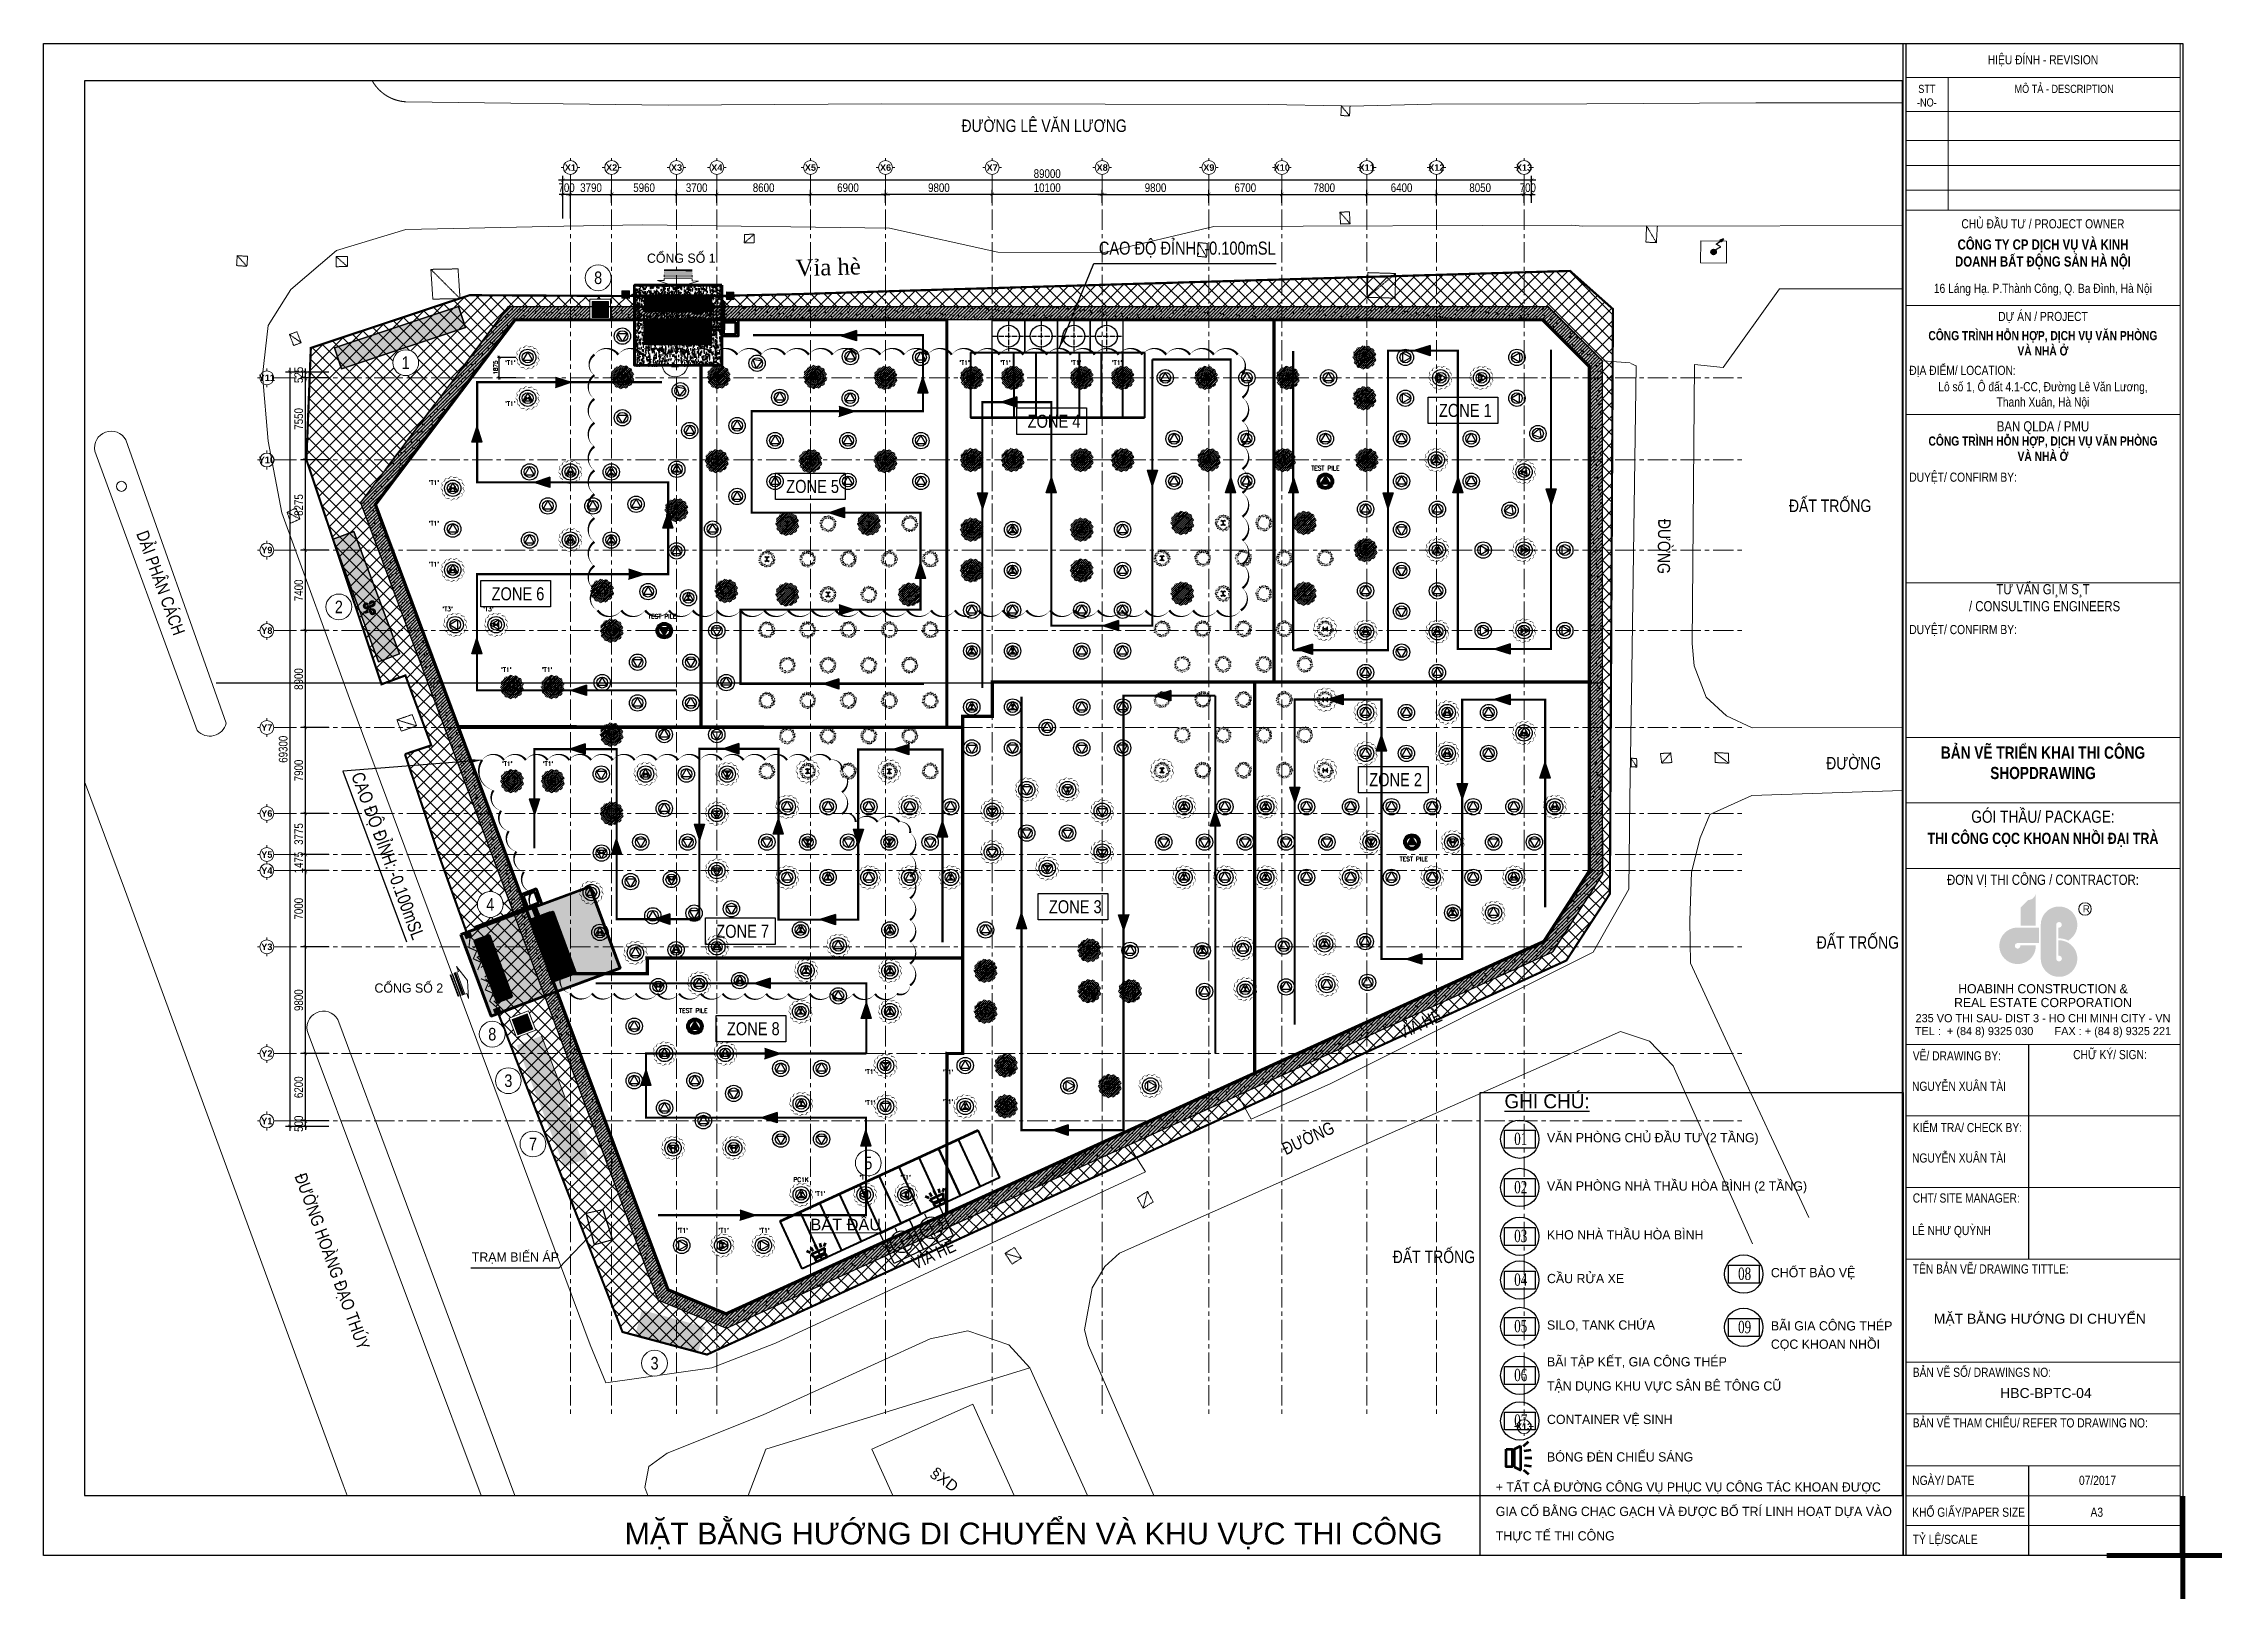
# Model space of a CAD drawing. Header units: millimetres. Extents: x -346728 to 1320345, y -537202 to -385966.
# Drawn here: x 319730 to 520059, y -529075 to -385966 of the extents above; entities that cross this region are included whole.
import ezdxf
from ezdxf.enums import TextEntityAlignment as Align
from ezdxf.xclip import XClip

# ---------------------------------------------------------------- set-up
doc = ezdxf.new("R2010")
doc.units = ezdxf.units.MM
doc.header["$LTSCALE"] = 100
doc.header["$XCLIPFRAME"] = 2
doc.set_wipeout_variables(frame=1)
for name, pattern in [('ACAD_ISO04W100', [30, 24, -3, 0, -3]), ('DASHED2', [0.375, 0.25, -0.125]), ('HIDDEN', [9.525, 6.35, -3.175]), ('HIDDEN2', [4.7625, 3.175, -1.5875]), ('NETNHA500', [0.75, 0.5, -0.25]), ('X1326_GLB$0$CENTER', [2, 1.25, -0.25, 0.25, -0.25]), ('XR_1326_csPL$0$HIDDEN2', [4.7625, 3.175, -1.5875])]:
    doc.linetypes.add(name, pattern=pattern)
for name, color, linetype, lineweight in [('$0$TDCT', 8, 'Continuous', 25), ('0 T KY HIEU', 7, 'Continuous', 9), ('0 T TEXT', 7, 'Continuous', 13), ('A-giao thong', 8, 'Continuous', 15), ('BO TRI CT TAM', 8, 'Continuous', 15), ('CHU', 8, 'Continuous', 25), ('Chu text vini xxxxxxxxxxxxxxxxxxxxxxxxxxxxxxxxx', 7, 'Continuous', 15), ('DIM', 5, 'Continuous', 20), ('KCMANH', 8, 'Continuous', 13), ('KINGPOST', 5, 'Continuous', 20), ('L.DUONG', 234, 'Continuous', 15), ('LINE', 7, 'Continuous', 13), ('MOC', 7, 'Continuous', 25), ('TEXT', 8, 'Continuous', 25), ('TEXT ENGLISL', 7, 'Continuous', 15), ('X1326_GLB$0$A-tim', 8, 'X1326_GLB$0$CENTER', 9), ('X1326_GLB$0$Xref-Plan Grid$0$A-kich thuoc', 251, 'Continuous', 13), ('X1326_GLB$0$Xref-Plan Grid$0$A-ky hieu', 7, 'Continuous', 13)]:
    doc.layers.add(name, color=color, linetype=linetype, lineweight=lineweight)
for name, color, linetype in [('B1', 3, 'HIDDEN2'), ('BO TRI DIEN CHIEU SANG', 8, 'Continuous'), ('DHOA', 7, 'Continuous'), ('DM', 8, 'Continuous'), ('DM-PL', 1, 'Continuous'), ('hach', 253, 'Continuous'), ('HÀNG RÀO', 50, 'Continuous'), ('KHUNGTEN', 7, 'Continuous'), ('KT-Kyhieu', 5, 'Continuous'), ('KYHIEU', 3, 'Continuous'), ('NHA', 3, 'NETNHA500'), ('PCT', 3, 'Continuous'), ('PL', 3, 'Continuous'), ('PLT', 6, 'Continuous'), ('TEXT1', 8, 'Continuous'), ('TEXT2', 8, 'Continuous'), ('TEXT_KUMHO', 4, 'Continuous'), ('thep doc', 6, 'Continuous'), ('TX', 94, 'Continuous'), ('W2', 4, 'Continuous'), ('X1326_COL_B4$0$CS', 253, 'Continuous'), ('XR_1326_csPL$0$B1', 3, 'XR_1326_csPL$0$HIDDEN2'), ('XR_1326_csPL$0$hach', 253, 'Continuous'), ('XR_1326_csPL$0$SY', 1, 'Continuous'), ('XR_1326_csPL$0$W2', 4, 'Continuous')]:
    doc.layers.add(name, color=color, linetype=linetype)
doc.styles.add('CHU', font='Arial_1.ttf')
doc.styles.add('CLD', font='VHTIME.TTF', dxfattribs={"height": 1})
doc.styles.add('KICHTHUOC', font='vntimeh.shx', dxfattribs={"width": 0.7})
doc.styles.add('KT-ND-.SHX', font='Arial_1.ttf', dxfattribs={"width": 0.8})
doc.styles.add('KT-TEXT-ARIAL', font='Arial_1.ttf')
doc.styles.add('N2', font='VHAVANB.TTF')
doc.styles.add('simplex', font='simplex.shx')
doc.styles.add('TEXT2', font='VNTIME.TTF', dxfattribs={"height": 1.5})
doc.styles.add('TOAN - FONT ARIAL', font='Arial_1.ttf', dxfattribs={"width": 0.8})
doc.styles.add('UNIVER', font='VUNIVER0.TTF', dxfattribs={"height": 300})
doc.styles.add('VnArialH', font='VHARIAL.TTF')
doc.styles.add('VnAvantH', font='VHAVAN.TTF')
doc.styles.add('VNI-HELSE-CONDENSE', font='VHELVCN.TTF')
doc.styles.add('VNK', font='VHARIAL.TTF')
doc.styles.add('X1326_GLB$0$Xref-Plan Grid$0$BRG-Chu Hoa', font='Arialbd_1.ttf')
doc.linetypes.add('FENCELINE2', pattern='A,0.25,-0.1,[132,ltypeshp.shx,S=0.1,R=0,X=-0.1,Y=0],-0.1,1', length=1.45)
doc.dimstyles.new('KC1-5 3', dxfattribs={"dimscale": 400, "dimtxt": 2, "dimasz": 1, "dimexe": 1, "dimexo": 0, "dimgap": 0.5, "dimtad": 1, "dimdec": 0, "dimlfac": 0.041667, "dimzin": 0, "dimdsep": 46, "dimtxsty": 'TOAN - FONT ARIAL', "dimblk": 'ARCHTICK', "dimcen": 1, "dimdle": 1, "dimclrd": 7, "dimclre": 7, "dimclrt": 7, "dimadec": 0, "dimazin": 0, "dimtfac": 1, "dimtdec": 0, "dimtix": 1, "dimtmove": 2, "dimatfit": 3, "dimfxl": 750, "dimtvp": 0.833333, "dimtolj": 1, "dimtzin": 0, "dimarcsym": 0})
doc.dimstyles.get("Standard").update_dxf_attribs({"dimtxt": 0.18, "dimasz": 0.18, "dimexe": 0.18, "dimexo": 0.0625, "dimgap": 0.09, "dimtad": 0, "dimtih": 1, "dimtoh": 1, "dimdec": 4, "dimzin": 0, "dimdsep": 46, "dimtxsty": 'Standard', "dimcen": 0.09, "dimadec": 0, "dimazin": 0, "dimtfac": 1, "dimtdec": 4, "dimtofl": 0, "dimtmove": 0, "dimatfit": 3, "dimfxl": 1, "dimtolj": 1, "dimtzin": 0, "dimarcsym": 0})
doc.dimstyles.new('X1326_GLB$0$200', dxfattribs={"dimscale": 400, "dimtxt": 2, "dimasz": 0.8, "dimexe": 1, "dimexo": 1, "dimgap": 0.5, "dimtad": 1, "dimdec": 0, "dimzin": 0, "dimdsep": 46, "dimtxsty": 'TOAN - FONT ARIAL', "dimblk": 'ARCHTICK', "dimcen": 0.8, "dimdle": 1, "dimclrd": 7, "dimclre": 7, "dimclrt": 7, "dimadec": 0, "dimazin": 0, "dimtfac": 1, "dimtdec": 0, "dimtix": 1, "dimtmove": 2, "dimatfit": 3, "dimfxl": 1, "dimtolj": 1, "dimtzin": 0, "dimarcsym": 0})
pattern_1 = [(50, (-45059.7, 631401.8), (717.2602, -62.75213), [75, -825]), (355, (-45059.7, 631401.8), (-138.7513, 752.1921), [60, -660]), (100.4514, (-44999.9, 631396.56), (578.5094, 689.43954), [63.7402, -701.1421]), (46.1842, (-45059.7, 631601.8), (1067.241, -165.519), [112.5, -1237.5]), (96.6356, (-44970.8, 631588), (934.6627, 974.1179), [95.6103, -1051.713]), (351.1842, (-45059.7, 631601.8), (934.662, 974.1186), [90, -990]), (21, (-44959.7, 631551.8), (596.90705, -402.6189), [75, -825]), (326, (-44959.7, 631551.8), (243.3153, 725.15005), [60, -660]), (71.4514, (-44909.95, 631518.24), (840.2226, 322.5305), [63.7402, -701.1421]), (37.5, (-45059.7, 631401.8), (12.15986, 332.89385), [0, -652, 0, -670, 0, -662.5]), (7.5, (-45059.7, 631401.8), (263.06954, 394.41171), [0, -382, 0, -637, 0, -252.5]), (327.5, (-45282.7, 631401.8), (533.82244, -22.55487), [0, -250, 0, -780, 0, -1035]), (317.5, (-45382.7, 631401.8), (583.18617, 100.10498), [0, -325, 0, -518, 0, -735])]
pattern_2 = [(45, (188543.33, 11377564.439), (-8.980256121, 8.980256121), []), (135, (188543.33, 11377564.439), (-8.980256121, -8.980256121), [])]
pattern_3 = [(45, (188543.33, 11377564.439), (-8.980256121, 8.980256121), []), (135, (188543.33, 11377564.439), (-8.980256121, -8.980256121), [])]

msp = doc.modelspace()

# ---------------------------------------------------------------- texts
at = {"style": 'VnAvantH'}
for s, p in [('CHèT B¶O VÖ', (478399.3, -499296.3, -3742.1)), ('cäc khoan nhåi', (478399.3, -505869.3, -3742.1)), ('b·i gia c«ng thÐp', (478399.3, -504185.3, -3742.1)), ('CONTAINER VÖ SINH', (457831.8, -512783.3, -3742.1)), ('bãng ®Ìn chiÕu s¸ng', (457831.8, -516224.2, -3742.1)), ('+ tÊt c¶ ®\xadêng c«ng vô phôc vô c«ng t¸c khoan ®\xadîc', (453126, -518992.9, -2240.3)), ('gia cè b»ng ch¹c g¹ch vµ ®\xadîc bè trÝ linh ho¹t dùa vµo', (453126, -521235.9, -2240.3)), ('thùc tÕ thi c«ng', (453126, -523478.9, -2240.3))]:
    msp.add_text(s, height=848.528, dxfattribs=at).set_placement(p)
at = {"extrusion": (0.00597, -2.28885e-18, 0.999982), "char_height": 917.499, "attachment_point": 5, "text_direction": (0.999982, 0, -0.00597), "style": 'KT-TEXT-ARIAL'}
for s, insert, width in [('\\A1;{\\C7;MẶT BẰNG HƯỚNG DI CHUYỂN}', (503103.4, -503208.3), 19659.603), ('HBC-BPTC-04', (503664.6, -509941.5), 24539.872)]:
    msp.add_mtext(s, dxfattribs=dict(at, insert=insert, width=width))
at = {"layer": '0 T TEXT', "color": 7, "linetype": 'ByBlock', "style": 'TOAN - FONT ARIAL'}
msp.add_text('%%UBẮT ĐẦU', height=1071.93, dxfattribs=at).set_placement((390171.3, -494994.3, -1404.9))
at = {"layer": 'DM-PL', "color": 6, "insert": (361243.2, -415729.1), "char_height": 375, "attachment_point": 5, "rotation": 90, "style": 'simplex'}
msp.add_mtext('\\A1;1875', dxfattribs=at)
at = {"layer": 'KCMANH', "color": 7, "insert": (416663, -404154.7, -1404.9), "char_height": 1200, "attachment_point": 1, "style": 'TOAN - FONT ARIAL'}
msp.add_mtext('\\A1;CAO ĐỘ ĐỈNH: -0.100mSL', dxfattribs=at)
at = {"layer": 'KCMANH', "color": 7, "insert": (349087, -452760.1, -1404.9), "char_height": 1200, "attachment_point": 1, "rotation": 290.438653, "style": 'TOAN - FONT ARIAL'}
msp.add_mtext('\\A1;CAO ĐỘ ĐỈNH: -0.100mSL', dxfattribs=at)
at = {"layer": 'PCT', "style": 'simplex'}
msp.add_text('PC1K', height=400, dxfattribs=at).set_placement((388601.6, -490522.1, -1404.9))
at = {"layer": 'PLT', "style": 'simplex'}
for s, p in [("'T1'", (362120.5, -415486.3, -1404.9)), ("'T1'", (403849.2, -415471.5, -1404.9)), ("'T1'", (407606.6, -415471.5, -1404.9)), ("'T1'", (414094.3, -415471.5, -1404.9)), ("'T1'", (417851.7, -415471.5, -1404.9)), ("'T1'", (362120.5, -419233.8, -1404.9)), ("'T1'", (355099.4, -426491.6, -1405)), ('TEST PILE', (436170.1, -425168.7, -1404.9)), ("'T1'", (355099.4, -430241.6, -1405)), ("'T1'", (355099.4, -433991.6, -1405)), ("'T3'", (356361.7, -438108, -1404.9)), ("'T3'", (360111.7, -438108, -1404.9)), ('TEST PILE', (375251.7, -438785.6, -1404.9)), ("'T1'", (361751.9, -443676.4, -1404.9)), ("'T1'", (365501.9, -443676.4, -1404.9)), ("'T1'", (361838.1, -452326.6, -1404.9)), ("'T1'", (365588.1, -452326.6, -1404.9)), ('TEST PILE', (444296.2, -461072.2, -1404.9)), ('TEST PILE', (378107.5, -474998.9, -1404.9)), ("'T1'", (395163, -480615.8, -1404.9)), ("'T1'", (402332.1, -480641.5, -1404.9)), ("'T1'", (395163, -483457.6, -1404.9)), ("'T1'", (402332.1, -483374.5, -1404.9)), ("'T1'", (394682.9, -490327, -1404.9)), ("'T1'", (398432.9, -490327, -1404.9)), ("'T1'", (390575.6, -491809.6, -1404.9)), ("'T1'", (377965.8, -495201.4, -1404.9)), ("'T1'", (381715.8, -495201.4, -1404.9)), ("'T1'", (385465.8, -495201.4, -1404.9))]:
    msp.add_text(s, height=400, dxfattribs=at).set_placement(p)
at = {"layer": 'TX', "color": 4, "style": 'VnArialH'}
msp.add_text('MÆT B»NG H¦íNG DI CHUYÓN Vµ KHU VùC THI C¤NG', height=2000, dxfattribs=at).set_placement((373096, -523840.4, -3.1))

# ---------------------------------------------------------------- blocks, each defined once
blk = doc.blocks.new('_ArchTick')
at = {"color": 0, "linetype": 'ByBlock', "const_width": 0.15}
blk.add_lwpolyline([(-0.5, -0.5), (0.5, 0.5)], dxfattribs=at)
blk = doc.blocks.new('*D729')
at = {"layer": 'DEFPOINTS', "color": 0, "transparency": 16777216}
for p in [(371911, -399814), (368121, -400986, 0), (371911, -400986, 0)]:
    blk.add_point(p, dxfattribs=at)
at = {"layer": 'X1326_GLB$0$Xref-Plan Grid$0$A-kich thuoc', "color": 7, "lineweight": -2, "transparency": 16777216}
for p, q in [((367721, -399814), (372311, -399814)), ((368121, -400586), (368121, -399414)), ((371911, -400586), (371911, -399414))]:
    blk.add_line(p, q, dxfattribs=at)
at = {"layer": 'X1326_GLB$0$Xref-Plan Grid$0$A-kich thuoc', "color": 7, "lineweight": -2, "transparency": 16777216, "xscale": 320, "yscale": 320, "zscale": 320, "rotation": 180}
blk.add_blockref('_ArchTick', (368121, -399814), dxfattribs=at)
at = {"layer": 'X1326_GLB$0$Xref-Plan Grid$0$A-kich thuoc', "color": 7, "lineweight": -2, "transparency": 16777216, "xscale": 320, "yscale": 320, "zscale": 320}
blk.add_blockref('_ArchTick', (371911, -399814), dxfattribs=at)
at = {"layer": 'X1326_GLB$0$Xref-Plan Grid$0$A-kich thuoc', "color": 7, "transparency": 16777216, "insert": (370016, -399205), "char_height": 800, "attachment_point": 5, "style": 'TOAN - FONT ARIAL'}
blk.add_mtext('\\A1;3790', dxfattribs=at)
blk = doc.blocks.new('*D730')
at = {"layer": 'DEFPOINTS', "color": 0, "transparency": 16777216}
for p in [(426771, -399814), (416971, -400986), (426771, -400986)]:
    blk.add_point(p, dxfattribs=at)
at = {"layer": 'X1326_GLB$0$Xref-Plan Grid$0$A-kich thuoc', "color": 7, "lineweight": -2, "transparency": 16777216}
for p, q in [((416571, -399814), (427171, -399814)), ((416971, -400586), (416971, -399414)), ((426771, -400586), (426771, -399414))]:
    blk.add_line(p, q, dxfattribs=at)
at = {"layer": 'X1326_GLB$0$Xref-Plan Grid$0$A-kich thuoc', "color": 7, "lineweight": -2, "transparency": 16777216, "xscale": 320, "yscale": 320, "zscale": 320, "rotation": 180}
blk.add_blockref('_ArchTick', (416971, -399814), dxfattribs=at)
at = {"layer": 'X1326_GLB$0$Xref-Plan Grid$0$A-kich thuoc', "color": 7, "lineweight": -2, "transparency": 16777216, "xscale": 320, "yscale": 320, "zscale": 320}
blk.add_blockref('_ArchTick', (426771, -399814), dxfattribs=at)
at = {"layer": 'X1326_GLB$0$Xref-Plan Grid$0$A-kich thuoc', "color": 7, "transparency": 16777216, "insert": (421871, -399205), "char_height": 800, "attachment_point": 5, "style": 'TOAN - FONT ARIAL'}
blk.add_mtext('\\A1;9800', dxfattribs=at)
blk = doc.blocks.new('*D731')
at = {"layer": 'DEFPOINTS', "color": 0, "transparency": 16777216}
for p in [(397071, -399814), (390171, -400986, 0), (397071, -400986, 0)]:
    blk.add_point(p, dxfattribs=at)
at = {"layer": 'X1326_GLB$0$Xref-Plan Grid$0$A-kich thuoc', "color": 7, "lineweight": -2, "transparency": 16777216}
for p, q in [((389771, -399814), (397471, -399814)), ((390171, -400586), (390171, -399414)), ((397071, -400586), (397071, -399414))]:
    blk.add_line(p, q, dxfattribs=at)
at = {"layer": 'X1326_GLB$0$Xref-Plan Grid$0$A-kich thuoc', "color": 7, "lineweight": -2, "transparency": 16777216, "xscale": 320, "yscale": 320, "zscale": 320, "rotation": 180}
blk.add_blockref('_ArchTick', (390171, -399814), dxfattribs=at)
at = {"layer": 'X1326_GLB$0$Xref-Plan Grid$0$A-kich thuoc', "color": 7, "lineweight": -2, "transparency": 16777216, "xscale": 320, "yscale": 320, "zscale": 320}
blk.add_blockref('_ArchTick', (397071, -399814), dxfattribs=at)
at = {"layer": 'X1326_GLB$0$Xref-Plan Grid$0$A-kich thuoc', "color": 7, "transparency": 16777216, "insert": (393621, -399205), "char_height": 800, "attachment_point": 5, "style": 'TOAN - FONT ARIAL'}
blk.add_mtext('\\A1;6900', dxfattribs=at)
blk = doc.blocks.new('*D732')
at = {"layer": 'DEFPOINTS', "color": 0, "transparency": 16777216}
for p in [(390171, -399814), (381571, -400986, 0), (390171, -400986, 0)]:
    blk.add_point(p, dxfattribs=at)
at = {"layer": 'X1326_GLB$0$Xref-Plan Grid$0$A-kich thuoc', "color": 7, "lineweight": -2, "transparency": 16777216}
for p, q in [((381171, -399814), (390571, -399814)), ((381571, -400586), (381571, -399414)), ((390171, -400586), (390171, -399414))]:
    blk.add_line(p, q, dxfattribs=at)
at = {"layer": 'X1326_GLB$0$Xref-Plan Grid$0$A-kich thuoc', "color": 7, "lineweight": -2, "transparency": 16777216, "xscale": 320, "yscale": 320, "zscale": 320, "rotation": 180}
blk.add_blockref('_ArchTick', (381571, -399814), dxfattribs=at)
at = {"layer": 'X1326_GLB$0$Xref-Plan Grid$0$A-kich thuoc', "color": 7, "lineweight": -2, "transparency": 16777216, "xscale": 320, "yscale": 320, "zscale": 320}
blk.add_blockref('_ArchTick', (390171, -399814), dxfattribs=at)
at = {"layer": 'X1326_GLB$0$Xref-Plan Grid$0$A-kich thuoc', "color": 7, "transparency": 16777216, "insert": (385871, -399205), "char_height": 800, "attachment_point": 5, "style": 'TOAN - FONT ARIAL'}
blk.add_mtext('\\A1;8600', dxfattribs=at)
blk = doc.blocks.new('*D733')
at = {"layer": 'DEFPOINTS', "color": 0, "transparency": 16777216}
for p in [(381571, -399814), (377871, -400986, 0), (381571, -400986, 0)]:
    blk.add_point(p, dxfattribs=at)
at = {"layer": 'X1326_GLB$0$Xref-Plan Grid$0$A-kich thuoc', "color": 7, "lineweight": -2, "transparency": 16777216}
for p, q in [((377471, -399814), (381971, -399814)), ((377871, -400586), (377871, -399414)), ((381571, -400586), (381571, -399414))]:
    blk.add_line(p, q, dxfattribs=at)
at = {"layer": 'X1326_GLB$0$Xref-Plan Grid$0$A-kich thuoc', "color": 7, "lineweight": -2, "transparency": 16777216, "xscale": 320, "yscale": 320, "zscale": 320, "rotation": 180}
blk.add_blockref('_ArchTick', (377871, -399814), dxfattribs=at)
at = {"layer": 'X1326_GLB$0$Xref-Plan Grid$0$A-kich thuoc', "color": 7, "lineweight": -2, "transparency": 16777216, "xscale": 320, "yscale": 320, "zscale": 320}
blk.add_blockref('_ArchTick', (381571, -399814), dxfattribs=at)
at = {"layer": 'X1326_GLB$0$Xref-Plan Grid$0$A-kich thuoc', "color": 7, "transparency": 16777216, "insert": (379721, -399205), "char_height": 800, "attachment_point": 5, "style": 'TOAN - FONT ARIAL'}
blk.add_mtext('\\A1;3700', dxfattribs=at)
blk = doc.blocks.new('*D734')
at = {"layer": 'DEFPOINTS', "color": 0, "transparency": 16777216}
for p in [(367421, -398521), (367421, -400706, 0), (456421, -400693, 0)]:
    blk.add_point(p, dxfattribs=at)
at = {"layer": 'X1326_GLB$0$Xref-Plan Grid$0$A-kich thuoc', "color": 7, "lineweight": -2, "transparency": 16777216}
for p, q in [((456821, -398521), (367021, -398521)), ((367421, -400306), (367421, -398121)), ((456421, -400293), (456421, -398121))]:
    blk.add_line(p, q, dxfattribs=at)
at = {"layer": 'X1326_GLB$0$Xref-Plan Grid$0$A-kich thuoc', "color": 7, "lineweight": -2, "transparency": 16777216, "xscale": 320, "yscale": 320, "zscale": 320, "rotation": 180}
blk.add_blockref('_ArchTick', (367421, -398521), dxfattribs=at)
at = {"layer": 'X1326_GLB$0$Xref-Plan Grid$0$A-kich thuoc', "color": 7, "lineweight": -2, "transparency": 16777216, "xscale": 320, "yscale": 320, "zscale": 320}
blk.add_blockref('_ArchTick', (456421, -398521), dxfattribs=at)
at = {"layer": 'X1326_GLB$0$Xref-Plan Grid$0$A-kich thuoc', "color": 7, "transparency": 16777216, "insert": (411921, -397912), "char_height": 800, "attachment_point": 5, "style": 'TOAN - FONT ARIAL'}
blk.add_mtext('\\A1;89000', dxfattribs=at)
blk = doc.blocks.new('*U241')
for p, q in [((-3.2, 0), (-4.3, 0)), ((0, 3.2), (0, 4.3)), ((3.2, 0), (4.3, 0)), ((0, -3.2), (0, -4.3))]:
    blk.add_line(p, q)
blk.add_circle((0, 0), 3.19)
at = {"color": 7, "style": 'X1326_GLB$0$Xref-Plan Grid$0$BRG-Chu Hoa'}
blk.add_attdef('1', text='', height=3, dxfattribs=at).set_placement((0, 0), align=Align.MIDDLE_CENTER)
blk = doc.blocks.new('*U242')
for p, q in [((-3.2, 0), (-4.3, 0)), ((0, 3.2), (0, 4.3)), ((3.2, 0), (4.3, 0)), ((0, -3.2), (0, -4.3))]:
    blk.add_line(p, q)
blk.add_circle((0, 0), 3.19)
at = {"color": 7, "style": 'X1326_GLB$0$Xref-Plan Grid$0$BRG-Chu Hoa'}
blk.add_attdef('1', text='', height=3, dxfattribs=at).set_placement((0, 0), align=Align.MIDDLE_CENTER)
blk = doc.blocks.new('*U243')
for p, q in [((-3.2, 0), (-4.3, 0)), ((0, 3.2), (0, 4.3)), ((3.2, 0), (4.3, 0)), ((0, -3.2), (0, -4.3))]:
    blk.add_line(p, q)
blk.add_circle((0, 0), 3.19)
at = {"color": 7, "style": 'X1326_GLB$0$Xref-Plan Grid$0$BRG-Chu Hoa'}
blk.add_attdef('1', text='', height=3, dxfattribs=at).set_placement((0, 0), align=Align.MIDDLE_CENTER)
blk = doc.blocks.new('*U244')
for p, q in [((-3.2, 0), (-4.3, 0)), ((0, 3.2), (0, 4.3)), ((3.2, 0), (4.3, 0)), ((0, -3.2), (0, -4.3))]:
    blk.add_line(p, q)
blk.add_circle((0, 0), 3.19)
at = {"color": 7, "style": 'X1326_GLB$0$Xref-Plan Grid$0$BRG-Chu Hoa'}
blk.add_attdef('1', text='', height=3, dxfattribs=at).set_placement((0, 0), align=Align.MIDDLE_CENTER)
blk = doc.blocks.new('*U245')
for p, q in [((-3.2, 0), (-4.3, 0)), ((0, 3.2), (0, 4.3)), ((3.2, 0), (4.3, 0)), ((0, -3.2), (0, -4.3))]:
    blk.add_line(p, q)
blk.add_circle((0, 0), 3.19)
at = {"color": 7, "style": 'X1326_GLB$0$Xref-Plan Grid$0$BRG-Chu Hoa'}
blk.add_attdef('1', text='', height=3, dxfattribs=at).set_placement((0, 0), align=Align.MIDDLE_CENTER)
blk = doc.blocks.new('*U246')
for p, q in [((-3.2, 0), (-4.3, 0)), ((0, 3.2), (0, 4.3)), ((3.2, 0), (4.3, 0)), ((0, -3.2), (0, -4.3))]:
    blk.add_line(p, q)
blk.add_circle((0, 0), 3.19)
at = {"color": 7, "style": 'X1326_GLB$0$Xref-Plan Grid$0$BRG-Chu Hoa'}
blk.add_attdef('1', text='', height=3, dxfattribs=at).set_placement((0, 0), align=Align.MIDDLE_CENTER)
blk = doc.blocks.new('*U236')
for p, q in [((-3.2, 0), (-4.3, 0)), ((0, 3.2), (0, 4.3)), ((3.2, 0), (4.3, 0)), ((0, -3.2), (0, -4.3))]:
    blk.add_line(p, q)
blk.add_circle((0, 0), 3.19)
at = {"color": 7, "style": 'X1326_GLB$0$Xref-Plan Grid$0$BRG-Chu Hoa'}
blk.add_attdef('1', text='', height=3, dxfattribs=at).set_placement((0, 0), align=Align.MIDDLE_CENTER)
blk = doc.blocks.new('*U237')
for p, q in [((-3.2, 0), (-4.3, 0)), ((0, 3.2), (0, 4.3)), ((3.2, 0), (4.3, 0)), ((0, -3.2), (0, -4.3))]:
    blk.add_line(p, q)
blk.add_circle((0, 0), 3.19)
at = {"color": 7, "style": 'X1326_GLB$0$Xref-Plan Grid$0$BRG-Chu Hoa'}
blk.add_attdef('1', text='', height=3, dxfattribs=at).set_placement((0, 0), align=Align.MIDDLE_CENTER)
blk = doc.blocks.new('*U238')
for p, q in [((-3.2, 0), (-4.3, 0)), ((0, 3.2), (0, 4.3)), ((3.2, 0), (4.3, 0)), ((0, -3.2), (0, -4.3))]:
    blk.add_line(p, q)
blk.add_circle((0, 0), 3.19)
at = {"color": 7, "style": 'X1326_GLB$0$Xref-Plan Grid$0$BRG-Chu Hoa'}
blk.add_attdef('1', text='', height=3, dxfattribs=at).set_placement((0, 0), align=Align.MIDDLE_CENTER)
blk = doc.blocks.new('*U239')
for p, q in [((-3.2, 0), (-4.3, 0)), ((0, 3.2), (0, 4.3)), ((3.2, 0), (4.3, 0)), ((0, -3.2), (0, -4.3))]:
    blk.add_line(p, q)
blk.add_circle((0, 0), 3.19)
at = {"color": 7, "style": 'X1326_GLB$0$Xref-Plan Grid$0$BRG-Chu Hoa'}
blk.add_attdef('1', text='', height=3, dxfattribs=at).set_placement((0, 0), align=Align.MIDDLE_CENTER)
blk = doc.blocks.new('*D752')
at = {"layer": 'DEFPOINTS', "color": 0, "transparency": 16777216}
for p in [(406871, -399814), (406871, -400986), (416971, -400986)]:
    blk.add_point(p, dxfattribs=at)
at = {"layer": 'X1326_GLB$0$Xref-Plan Grid$0$A-kich thuoc', "color": 7, "lineweight": -2, "transparency": 16777216}
for p, q in [((417371, -399814), (406471, -399814)), ((406871, -400586), (406871, -399414)), ((416971, -400586), (416971, -399414))]:
    blk.add_line(p, q, dxfattribs=at)
at = {"layer": 'X1326_GLB$0$Xref-Plan Grid$0$A-kich thuoc', "color": 7, "lineweight": -2, "transparency": 16777216, "xscale": 320, "yscale": 320, "zscale": 320, "rotation": 180}
blk.add_blockref('_ArchTick', (406871, -399814), dxfattribs=at)
at = {"layer": 'X1326_GLB$0$Xref-Plan Grid$0$A-kich thuoc', "color": 7, "lineweight": -2, "transparency": 16777216, "xscale": 320, "yscale": 320, "zscale": 320}
blk.add_blockref('_ArchTick', (416971, -399814), dxfattribs=at)
at = {"layer": 'X1326_GLB$0$Xref-Plan Grid$0$A-kich thuoc', "color": 7, "transparency": 16777216, "insert": (411921, -399205), "char_height": 800, "attachment_point": 5, "style": 'TOAN - FONT ARIAL'}
blk.add_mtext('\\A1;10100', dxfattribs=at)
blk = doc.blocks.new('*D753')
at = {"layer": 'DEFPOINTS', "color": 0, "transparency": 16777216}
for p in [(397071, -399814), (397071, -400986, 0), (406871, -400986, 0)]:
    blk.add_point(p, dxfattribs=at)
at = {"layer": 'X1326_GLB$0$Xref-Plan Grid$0$A-kich thuoc', "color": 7, "lineweight": -2, "transparency": 16777216}
for p, q in [((407271, -399814), (396671, -399814)), ((397071, -400586), (397071, -399414)), ((406871, -400586), (406871, -399414))]:
    blk.add_line(p, q, dxfattribs=at)
at = {"layer": 'X1326_GLB$0$Xref-Plan Grid$0$A-kich thuoc', "color": 7, "lineweight": -2, "transparency": 16777216, "xscale": 320, "yscale": 320, "zscale": 320, "rotation": 180}
blk.add_blockref('_ArchTick', (397071, -399814), dxfattribs=at)
at = {"layer": 'X1326_GLB$0$Xref-Plan Grid$0$A-kich thuoc', "color": 7, "lineweight": -2, "transparency": 16777216, "xscale": 320, "yscale": 320, "zscale": 320}
blk.add_blockref('_ArchTick', (406871, -399814), dxfattribs=at)
at = {"layer": 'X1326_GLB$0$Xref-Plan Grid$0$A-kich thuoc', "color": 7, "transparency": 16777216, "insert": (401971, -399205), "char_height": 800, "attachment_point": 5, "style": 'TOAN - FONT ARIAL'}
blk.add_mtext('\\A1;9800', dxfattribs=at)
blk = doc.blocks.new('*U248')
for p, q in [((-3.2, 0), (-4.3, 0)), ((0, 3.2), (0, 4.3)), ((3.2, 0), (4.3, 0)), ((0, -3.2), (0, -4.3))]:
    blk.add_line(p, q)
blk.add_circle((0, 0), 3.19)
at = {"color": 7, "style": 'X1326_GLB$0$Xref-Plan Grid$0$BRG-Chu Hoa'}
blk.add_attdef('1', text='', height=3, dxfattribs=at).set_placement((0, 0), align=Align.MIDDLE_CENTER)
blk = doc.blocks.new('*U249')
for p, q in [((-3.2, 0), (-4.3, 0)), ((0, 3.2), (0, 4.3)), ((3.2, 0), (4.3, 0)), ((0, -3.2), (0, -4.3))]:
    blk.add_line(p, q)
blk.add_circle((0, 0), 3.19)
at = {"color": 7, "style": 'X1326_GLB$0$Xref-Plan Grid$0$BRG-Chu Hoa'}
blk.add_attdef('1', text='', height=3, dxfattribs=at).set_placement((0, 0), align=Align.MIDDLE_CENTER)
blk = doc.blocks.new('*U250')
for p, q in [((-3.2, 0), (-4.3, 0)), ((0, 3.2), (0, 4.3)), ((3.2, 0), (4.3, 0)), ((0, -3.2), (0, -4.3))]:
    blk.add_line(p, q)
blk.add_circle((0, 0), 3.19)
at = {"color": 7, "style": 'X1326_GLB$0$Xref-Plan Grid$0$BRG-Chu Hoa'}
blk.add_attdef('1', text='', height=3, dxfattribs=at).set_placement((0, 0), align=Align.MIDDLE_CENTER)
blk = doc.blocks.new('*U251')
for p, q in [((-3.2, 0), (-4.3, 0)), ((0, 3.2), (0, 4.3)), ((3.2, 0), (4.3, 0)), ((0, -3.2), (0, -4.3))]:
    blk.add_line(p, q)
blk.add_circle((0, 0), 3.19)
at = {"color": 7, "style": 'X1326_GLB$0$Xref-Plan Grid$0$BRG-Chu Hoa'}
blk.add_attdef('1', text='', height=3, dxfattribs=at).set_placement((0, 0), align=Align.MIDDLE_CENTER)
blk = doc.blocks.new('*U252')
for p, q in [((-3.2, 0), (-4.3, 0)), ((0, 3.2), (0, 4.3)), ((3.2, 0), (4.3, 0)), ((0, -3.2), (0, -4.3))]:
    blk.add_line(p, q)
blk.add_circle((0, 0), 3.19)
at = {"color": 7, "style": 'X1326_GLB$0$Xref-Plan Grid$0$BRG-Chu Hoa'}
blk.add_attdef('1', text='', height=3, dxfattribs=at).set_placement((0, 0), align=Align.MIDDLE_CENTER)
blk = doc.blocks.new('*U253')
for p, q in [((-3.2, 0), (-4.3, 0)), ((0, 3.2), (0, 4.3)), ((3.2, 0), (4.3, 0)), ((0, -3.2), (0, -4.3))]:
    blk.add_line(p, q)
blk.add_circle((0, 0), 3.19)
at = {"color": 7, "style": 'X1326_GLB$0$Xref-Plan Grid$0$BRG-Chu Hoa'}
blk.add_attdef('1', text='', height=3, dxfattribs=at).set_placement((0, 0), align=Align.MIDDLE_CENTER)
blk = doc.blocks.new('*U254')
for p, q in [((-3.2, 0), (-4.3, 0)), ((0, 3.2), (0, 4.3)), ((3.2, 0), (4.3, 0)), ((0, -3.2), (0, -4.3))]:
    blk.add_line(p, q)
blk.add_circle((0, 0), 3.19)
at = {"color": 7, "style": 'X1326_GLB$0$Xref-Plan Grid$0$BRG-Chu Hoa'}
blk.add_attdef('1', text='', height=3, dxfattribs=at).set_placement((0, 0), align=Align.MIDDLE_CENTER)
blk = doc.blocks.new('*U240')
for p, q in [((-3.2, 0), (-4.3, 0)), ((0, 3.2), (0, 4.3)), ((3.2, 0), (4.3, 0)), ((0, -3.2), (0, -4.3))]:
    blk.add_line(p, q)
blk.add_circle((0, 0), 3.19)
at = {"color": 7, "style": 'X1326_GLB$0$Xref-Plan Grid$0$BRG-Chu Hoa'}
blk.add_attdef('1', text='', height=3, dxfattribs=at).set_placement((0, 0), align=Align.MIDDLE_CENTER)
blk = doc.blocks.new('*D735')
at = {"layer": 'DEFPOINTS', "color": 0, "transparency": 16777216}
for p in [(343772, -478742), (346317, -478742, 0), (346317, -484942, 0)]:
    blk.add_point(p, dxfattribs=at)
at = {"layer": 'X1326_GLB$0$Xref-Plan Grid$0$A-kich thuoc', "color": 7, "lineweight": -2, "transparency": 16777216}
for p, q in [((345917, -478742), (343372, -478742)), ((343772, -485342), (343772, -478342)), ((345917, -484942), (343372, -484942))]:
    blk.add_line(p, q, dxfattribs=at)
at = {"layer": 'X1326_GLB$0$Xref-Plan Grid$0$A-kich thuoc', "color": 7, "lineweight": -2, "transparency": 16777216, "xscale": 320, "yscale": 320, "zscale": 320}
for p, rotation in [((343772, -478742), 90), ((343772, -484942), 270)]:
    blk.add_blockref('_ArchTick', p, dxfattribs=dict(at, rotation=rotation))
at = {"layer": 'X1326_GLB$0$Xref-Plan Grid$0$A-kich thuoc', "color": 7, "transparency": 16777216, "insert": (343164, -481842), "char_height": 800, "attachment_point": 5, "rotation": 90, "style": 'TOAN - FONT ARIAL'}
blk.add_mtext('\\A1;6200', dxfattribs=at)
blk = doc.blocks.new('*D736')
at = {"layer": 'DEFPOINTS', "color": 0, "transparency": 16777216}
for p in [(343772, -468942), (346317, -468942, 0), (346317, -478742, 0)]:
    blk.add_point(p, dxfattribs=at)
at = {"layer": 'X1326_GLB$0$Xref-Plan Grid$0$A-kich thuoc', "color": 7, "lineweight": -2, "transparency": 16777216}
for p, q in [((343772, -479142), (343772, -468542)), ((345917, -468942), (343372, -468942)), ((345917, -478742), (343372, -478742))]:
    blk.add_line(p, q, dxfattribs=at)
at = {"layer": 'X1326_GLB$0$Xref-Plan Grid$0$A-kich thuoc', "color": 7, "lineweight": -2, "transparency": 16777216, "xscale": 320, "yscale": 320, "zscale": 320}
for p, rotation in [((343772, -468942), 90), ((343772, -478742), 270)]:
    blk.add_blockref('_ArchTick', p, dxfattribs=dict(at, rotation=rotation))
at = {"layer": 'X1326_GLB$0$Xref-Plan Grid$0$A-kich thuoc', "color": 7, "transparency": 16777216, "insert": (343164, -473842), "char_height": 800, "attachment_point": 5, "rotation": 90, "style": 'TOAN - FONT ARIAL'}
blk.add_mtext('\\A1;9800', dxfattribs=at)
blk = doc.blocks.new('*D737')
at = {"layer": 'DEFPOINTS', "color": 0, "transparency": 16777216}
for p in [(343772, -461942), (346317, -461942, 0), (346317, -468942, 0)]:
    blk.add_point(p, dxfattribs=at)
at = {"layer": 'X1326_GLB$0$Xref-Plan Grid$0$A-kich thuoc', "color": 7, "lineweight": -2, "transparency": 16777216}
for p, q in [((345917, -461942), (343372, -461942)), ((343772, -469342), (343772, -461542)), ((345917, -468942), (343372, -468942))]:
    blk.add_line(p, q, dxfattribs=at)
at = {"layer": 'X1326_GLB$0$Xref-Plan Grid$0$A-kich thuoc', "color": 7, "lineweight": -2, "transparency": 16777216, "xscale": 320, "yscale": 320, "zscale": 320}
for p, rotation in [((343772, -461942), 90), ((343772, -468942), 270)]:
    blk.add_blockref('_ArchTick', p, dxfattribs=dict(at, rotation=rotation))
at = {"layer": 'X1326_GLB$0$Xref-Plan Grid$0$A-kich thuoc', "color": 7, "transparency": 16777216, "insert": (343164, -465442), "char_height": 800, "attachment_point": 5, "rotation": 90, "style": 'TOAN - FONT ARIAL'}
blk.add_mtext('\\A1;7000', dxfattribs=at)
blk = doc.blocks.new('*D738')
at = {"layer": 'DEFPOINTS', "color": 0, "transparency": 16777216}
for p in [(343772, -460467), (346317, -460467, 0), (346317, -461942, 0)]:
    blk.add_point(p, dxfattribs=at)
at = {"layer": 'X1326_GLB$0$Xref-Plan Grid$0$A-kich thuoc', "color": 7, "lineweight": -2, "transparency": 16777216}
for p, q in [((345917, -460467), (343372, -460467)), ((343772, -460467), (343772, -460147)), ((343772, -461942), (343772, -460467)), ((345917, -461942), (343372, -461942)), ((343772, -461942), (343772, -462262))]:
    blk.add_line(p, q, dxfattribs=at)
at = {"layer": 'X1326_GLB$0$Xref-Plan Grid$0$A-kich thuoc', "color": 7, "lineweight": -2, "transparency": 16777216, "xscale": 320, "yscale": 320, "zscale": 320}
for p, rotation in [((343772, -460467), 270), ((343772, -461942), 90)]:
    blk.add_blockref('_ArchTick', p, dxfattribs=dict(at, rotation=rotation))
at = {"layer": 'X1326_GLB$0$Xref-Plan Grid$0$A-kich thuoc', "color": 7, "transparency": 16777216, "insert": (343164, -461204), "char_height": 800, "attachment_point": 5, "rotation": 90, "style": 'TOAN - FONT ARIAL'}
blk.add_mtext('\\A1;1475', dxfattribs=at)
blk = doc.blocks.new('*D739')
at = {"layer": 'DEFPOINTS', "color": 0, "transparency": 16777216}
for p in [(343772, -456692), (346317, -456692, 0), (346317, -460467, 0)]:
    blk.add_point(p, dxfattribs=at)
at = {"layer": 'X1326_GLB$0$Xref-Plan Grid$0$A-kich thuoc', "color": 7, "lineweight": -2, "transparency": 16777216}
for p, q in [((345917, -456692), (343372, -456692)), ((343772, -460867), (343772, -456292)), ((345917, -460467), (343372, -460467))]:
    blk.add_line(p, q, dxfattribs=at)
at = {"layer": 'X1326_GLB$0$Xref-Plan Grid$0$A-kich thuoc', "color": 7, "lineweight": -2, "transparency": 16777216, "xscale": 320, "yscale": 320, "zscale": 320}
for p, rotation in [((343772, -456692), 90), ((343772, -460467), 270)]:
    blk.add_blockref('_ArchTick', p, dxfattribs=dict(at, rotation=rotation))
at = {"layer": 'X1326_GLB$0$Xref-Plan Grid$0$A-kich thuoc', "color": 7, "transparency": 16777216, "insert": (343163, -458579), "char_height": 800, "attachment_point": 5, "rotation": 90, "style": 'TOAN - FONT ARIAL'}
blk.add_mtext('\\A1;3775', dxfattribs=at)
blk = doc.blocks.new('*D740')
at = {"layer": 'DEFPOINTS', "color": 0, "transparency": 16777216}
for p in [(343772, -432492), (346317, -432492, 0), (346317, -439892)]:
    blk.add_point(p, dxfattribs=at)
at = {"layer": 'X1326_GLB$0$Xref-Plan Grid$0$A-kich thuoc', "color": 7, "lineweight": -2, "transparency": 16777216}
for p, q in [((345917, -432492), (343372, -432492)), ((343772, -440292), (343772, -432092)), ((345917, -439892), (343372, -439892))]:
    blk.add_line(p, q, dxfattribs=at)
at = {"layer": 'X1326_GLB$0$Xref-Plan Grid$0$A-kich thuoc', "color": 7, "lineweight": -2, "transparency": 16777216, "xscale": 320, "yscale": 320, "zscale": 320}
for p, rotation in [((343772, -432492), 90), ((343772, -439892), 270)]:
    blk.add_blockref('_ArchTick', p, dxfattribs=dict(at, rotation=rotation))
at = {"layer": 'X1326_GLB$0$Xref-Plan Grid$0$A-kich thuoc', "color": 7, "transparency": 16777216, "insert": (343164, -436192), "char_height": 800, "attachment_point": 5, "rotation": 90, "style": 'TOAN - FONT ARIAL'}
blk.add_mtext('\\A1;7400', dxfattribs=at)
blk = doc.blocks.new('*D741')
at = {"layer": 'DEFPOINTS', "color": 0, "transparency": 16777216}
for p in [(343772, -424216), (346317, -424216, 0), (346317, -432492, 0)]:
    blk.add_point(p, dxfattribs=at)
at = {"layer": 'X1326_GLB$0$Xref-Plan Grid$0$A-kich thuoc', "color": 7, "lineweight": -2, "transparency": 16777216}
for p, q in [((345917, -424216), (343372, -424216)), ((343772, -432892), (343772, -423816)), ((345917, -432492), (343372, -432492))]:
    blk.add_line(p, q, dxfattribs=at)
at = {"layer": 'X1326_GLB$0$Xref-Plan Grid$0$A-kich thuoc', "color": 7, "lineweight": -2, "transparency": 16777216, "xscale": 320, "yscale": 320, "zscale": 320}
for p, rotation in [((343772, -424216), 90), ((343772, -432492), 270)]:
    blk.add_blockref('_ArchTick', p, dxfattribs=dict(at, rotation=rotation))
at = {"layer": 'X1326_GLB$0$Xref-Plan Grid$0$A-kich thuoc', "color": 7, "transparency": 16777216, "insert": (343164, -428354), "char_height": 800, "attachment_point": 5, "rotation": 90, "style": 'TOAN - FONT ARIAL'}
blk.add_mtext('\\A1;8275', dxfattribs=at)
blk = doc.blocks.new('*D742')
at = {"layer": 'DEFPOINTS', "color": 0, "transparency": 16777216}
for p in [(346317, -416142, 0), (342348, -485442), (346317, -485442, 0)]:
    blk.add_point(p, dxfattribs=at)
at = {"layer": 'X1326_GLB$0$Xref-Plan Grid$0$A-kich thuoc', "color": 7, "lineweight": -2, "transparency": 16777216}
for p, q in [((345917, -416142), (341948, -416142)), ((342348, -415742), (342348, -485842)), ((345917, -485442), (341948, -485442))]:
    blk.add_line(p, q, dxfattribs=at)
at = {"layer": 'X1326_GLB$0$Xref-Plan Grid$0$A-kich thuoc', "color": 7, "lineweight": -2, "transparency": 16777216, "xscale": 320, "yscale": 320, "zscale": 320}
for p, rotation in [((342348, -416142), 90), ((342348, -485442), 270)]:
    blk.add_blockref('_ArchTick', p, dxfattribs=dict(at, rotation=rotation))
at = {"layer": 'X1326_GLB$0$Xref-Plan Grid$0$A-kich thuoc', "color": 7, "transparency": 16777216, "insert": (341739, -450792), "char_height": 800, "attachment_point": 5, "rotation": 90, "style": 'TOAN - FONT ARIAL'}
blk.add_mtext('\\A1;69300', dxfattribs=at)
blk = doc.blocks.new('*D743')
at = {"layer": 'DEFPOINTS', "color": 0, "transparency": 16777216}
for p in [(343772, -416142), (346317, -416142, 0), (346317, -416667)]:
    blk.add_point(p, dxfattribs=at)
at = {"layer": 'X1326_GLB$0$Xref-Plan Grid$0$A-kich thuoc', "color": 7, "lineweight": -2, "transparency": 16777216}
for p, q in [((345917, -416142), (343372, -416142)), ((345917, -416667), (343372, -416667)), ((343772, -416142), (343772, -415822)), ((343772, -416667), (343772, -416142)), ((343772, -416667), (343772, -416987))]:
    blk.add_line(p, q, dxfattribs=at)
at = {"layer": 'X1326_GLB$0$Xref-Plan Grid$0$A-kich thuoc', "color": 7, "lineweight": -2, "transparency": 16777216, "xscale": 320, "yscale": 320, "zscale": 320}
for p, rotation in [((343772, -416142), 270), ((343772, -416667), 90)]:
    blk.add_blockref('_ArchTick', p, dxfattribs=dict(at, rotation=rotation))
at = {"layer": 'X1326_GLB$0$Xref-Plan Grid$0$A-kich thuoc', "color": 7, "transparency": 16777216, "insert": (343164, -416404), "char_height": 800, "attachment_point": 5, "rotation": 90, "style": 'TOAN - FONT ARIAL'}
blk.add_mtext('\\A1;525', dxfattribs=at)
blk = doc.blocks.new('*D744')
at = {"layer": 'DEFPOINTS', "color": 0, "transparency": 16777216}
for p in [(343772, -484942), (346317, -484942, 0), (346317, -485442, 0)]:
    blk.add_point(p, dxfattribs=at)
at = {"layer": 'X1326_GLB$0$Xref-Plan Grid$0$A-kich thuoc', "color": 7, "lineweight": -2, "transparency": 16777216}
for p, q in [((343772, -484942), (343772, -484622)), ((345917, -484942), (343372, -484942)), ((345917, -485442), (343372, -485442)), ((343772, -485442), (343772, -484942)), ((343772, -485442), (343772, -485762))]:
    blk.add_line(p, q, dxfattribs=at)
at = {"layer": 'X1326_GLB$0$Xref-Plan Grid$0$A-kich thuoc', "color": 7, "lineweight": -2, "transparency": 16777216, "xscale": 320, "yscale": 320, "zscale": 320}
for p, rotation in [((343772, -484942), 270), ((343772, -485442), 90)]:
    blk.add_blockref('_ArchTick', p, dxfattribs=dict(at, rotation=rotation))
at = {"layer": 'X1326_GLB$0$Xref-Plan Grid$0$A-kich thuoc', "color": 7, "transparency": 16777216, "insert": (343164, -485192), "char_height": 800, "attachment_point": 5, "rotation": 90, "style": 'TOAN - FONT ARIAL'}
blk.add_mtext('\\A1;500', dxfattribs=at)
blk = doc.blocks.new('*D745')
at = {"layer": 'DEFPOINTS', "color": 0, "transparency": 16777216}
for p in [(367421, -399814), (367421, -402439, 0), (368121, -402439, 0)]:
    blk.add_point(p, dxfattribs=at)
at = {"layer": 'X1326_GLB$0$Xref-Plan Grid$0$A-kich thuoc', "color": 7, "lineweight": -2, "transparency": 16777216}
for p, q in [((367421, -399814), (367101, -399814)), ((367421, -402039), (367421, -399414)), ((368121, -399814), (367421, -399814)), ((368121, -402039), (368121, -399414)), ((368121, -399814), (368441, -399814))]:
    blk.add_line(p, q, dxfattribs=at)
at = {"layer": 'X1326_GLB$0$Xref-Plan Grid$0$A-kich thuoc', "color": 7, "lineweight": -2, "transparency": 16777216, "xscale": 320, "yscale": 320, "zscale": 320}
blk.add_blockref('_ArchTick', (367421, -399814), dxfattribs=at)
at = {"layer": 'X1326_GLB$0$Xref-Plan Grid$0$A-kich thuoc', "color": 7, "lineweight": -2, "transparency": 16777216, "xscale": 320, "yscale": 320, "zscale": 320, "rotation": 180}
blk.add_blockref('_ArchTick', (368121, -399814), dxfattribs=at)
at = {"layer": 'X1326_GLB$0$Xref-Plan Grid$0$A-kich thuoc', "color": 7, "transparency": 16777216, "insert": (367771, -399205), "char_height": 800, "attachment_point": 5, "style": 'TOAN - FONT ARIAL'}
blk.add_mtext('\\A1;700', dxfattribs=at)
blk = doc.blocks.new('*U255')
for p, q in [((-3.2, 0), (-4.3, 0)), ((0, 3.2), (0, 4.3)), ((3.2, 0), (4.3, 0)), ((0, -3.2), (0, -4.3))]:
    blk.add_line(p, q)
blk.add_circle((0, 0), 3.19)
at = {"color": 7, "style": 'X1326_GLB$0$Xref-Plan Grid$0$BRG-Chu Hoa'}
blk.add_attdef('1', text='', height=3, dxfattribs=at).set_placement((0, 0), align=Align.MIDDLE_CENTER)
blk = doc.blocks.new('*D746')
at = {"layer": 'DEFPOINTS', "color": 0, "transparency": 16777216}
for p in [(433471, -399814), (426771, -400986), (433471, -400986)]:
    blk.add_point(p, dxfattribs=at)
at = {"layer": 'X1326_GLB$0$Xref-Plan Grid$0$A-kich thuoc', "color": 7, "lineweight": -2, "transparency": 16777216}
for p, q in [((426371, -399814), (433871, -399814)), ((426771, -400586), (426771, -399414)), ((433471, -400586), (433471, -399414))]:
    blk.add_line(p, q, dxfattribs=at)
at = {"layer": 'X1326_GLB$0$Xref-Plan Grid$0$A-kich thuoc', "color": 7, "lineweight": -2, "transparency": 16777216, "xscale": 320, "yscale": 320, "zscale": 320, "rotation": 180}
blk.add_blockref('_ArchTick', (426771, -399814), dxfattribs=at)
at = {"layer": 'X1326_GLB$0$Xref-Plan Grid$0$A-kich thuoc', "color": 7, "lineweight": -2, "transparency": 16777216, "xscale": 320, "yscale": 320, "zscale": 320}
blk.add_blockref('_ArchTick', (433471, -399814), dxfattribs=at)
at = {"layer": 'X1326_GLB$0$Xref-Plan Grid$0$A-kich thuoc', "color": 7, "transparency": 16777216, "insert": (430121, -399205), "char_height": 800, "attachment_point": 5, "style": 'TOAN - FONT ARIAL'}
blk.add_mtext('\\A1;6700', dxfattribs=at)
blk = doc.blocks.new('*D747')
at = {"layer": 'DEFPOINTS', "color": 0, "transparency": 16777216}
for p in [(441271, -399814), (433471, -400986), (441271, -400986)]:
    blk.add_point(p, dxfattribs=at)
at = {"layer": 'X1326_GLB$0$Xref-Plan Grid$0$A-kich thuoc', "color": 7, "lineweight": -2, "transparency": 16777216}
for p, q in [((433071, -399814), (441671, -399814)), ((433471, -400586), (433471, -399414)), ((441271, -400586), (441271, -399414))]:
    blk.add_line(p, q, dxfattribs=at)
at = {"layer": 'X1326_GLB$0$Xref-Plan Grid$0$A-kich thuoc', "color": 7, "lineweight": -2, "transparency": 16777216, "xscale": 320, "yscale": 320, "zscale": 320, "rotation": 180}
blk.add_blockref('_ArchTick', (433471, -399814), dxfattribs=at)
at = {"layer": 'X1326_GLB$0$Xref-Plan Grid$0$A-kich thuoc', "color": 7, "lineweight": -2, "transparency": 16777216, "xscale": 320, "yscale": 320, "zscale": 320}
blk.add_blockref('_ArchTick', (441271, -399814), dxfattribs=at)
at = {"layer": 'X1326_GLB$0$Xref-Plan Grid$0$A-kich thuoc', "color": 7, "transparency": 16777216, "insert": (437371, -399205), "char_height": 800, "attachment_point": 5, "style": 'TOAN - FONT ARIAL'}
blk.add_mtext('\\A1;7800', dxfattribs=at)
blk = doc.blocks.new('*D748')
at = {"layer": 'DEFPOINTS', "color": 0, "transparency": 16777216}
for p in [(447671, -399814), (441271, -400986), (447671, -400986)]:
    blk.add_point(p, dxfattribs=at)
at = {"layer": 'X1326_GLB$0$Xref-Plan Grid$0$A-kich thuoc', "color": 7, "lineweight": -2, "transparency": 16777216}
for p, q in [((440871, -399814), (448071, -399814)), ((441271, -400586), (441271, -399414)), ((447671, -400586), (447671, -399414))]:
    blk.add_line(p, q, dxfattribs=at)
at = {"layer": 'X1326_GLB$0$Xref-Plan Grid$0$A-kich thuoc', "color": 7, "lineweight": -2, "transparency": 16777216, "xscale": 320, "yscale": 320, "zscale": 320, "rotation": 180}
blk.add_blockref('_ArchTick', (441271, -399814), dxfattribs=at)
at = {"layer": 'X1326_GLB$0$Xref-Plan Grid$0$A-kich thuoc', "color": 7, "lineweight": -2, "transparency": 16777216, "xscale": 320, "yscale": 320, "zscale": 320}
blk.add_blockref('_ArchTick', (447671, -399814), dxfattribs=at)
at = {"layer": 'X1326_GLB$0$Xref-Plan Grid$0$A-kich thuoc', "color": 7, "transparency": 16777216, "insert": (444471, -399205), "char_height": 800, "attachment_point": 5, "style": 'TOAN - FONT ARIAL'}
blk.add_mtext('\\A1;6400', dxfattribs=at)
blk = doc.blocks.new('*D749')
at = {"layer": 'DEFPOINTS', "color": 0, "transparency": 16777216}
for p in [(455721, -399814), (447671, -400986), (455721, -400986, 0)]:
    blk.add_point(p, dxfattribs=at)
at = {"layer": 'X1326_GLB$0$Xref-Plan Grid$0$A-kich thuoc', "color": 7, "lineweight": -2, "transparency": 16777216}
for p, q in [((447271, -399814), (456121, -399814)), ((447671, -400586), (447671, -399414)), ((455721, -400586), (455721, -399414))]:
    blk.add_line(p, q, dxfattribs=at)
at = {"layer": 'X1326_GLB$0$Xref-Plan Grid$0$A-kich thuoc', "color": 7, "lineweight": -2, "transparency": 16777216, "xscale": 320, "yscale": 320, "zscale": 320, "rotation": 180}
blk.add_blockref('_ArchTick', (447671, -399814), dxfattribs=at)
at = {"layer": 'X1326_GLB$0$Xref-Plan Grid$0$A-kich thuoc', "color": 7, "lineweight": -2, "transparency": 16777216, "xscale": 320, "yscale": 320, "zscale": 320}
blk.add_blockref('_ArchTick', (455721, -399814), dxfattribs=at)
at = {"layer": 'X1326_GLB$0$Xref-Plan Grid$0$A-kich thuoc', "color": 7, "transparency": 16777216, "insert": (451696, -399205), "char_height": 800, "attachment_point": 5, "style": 'TOAN - FONT ARIAL'}
blk.add_mtext('\\A1;8050', dxfattribs=at)
blk = doc.blocks.new('*D750')
at = {"layer": 'DEFPOINTS', "color": 0, "transparency": 16777216}
for p in [(377871, -399814), (371911, -400986, 0), (377871, -400986, 0)]:
    blk.add_point(p, dxfattribs=at)
at = {"layer": 'X1326_GLB$0$Xref-Plan Grid$0$A-kich thuoc', "color": 7, "lineweight": -2, "transparency": 16777216}
for p, q in [((371511, -399814), (378271, -399814)), ((371911, -400586), (371911, -399414)), ((377871, -400586), (377871, -399414))]:
    blk.add_line(p, q, dxfattribs=at)
at = {"layer": 'X1326_GLB$0$Xref-Plan Grid$0$A-kich thuoc', "color": 7, "lineweight": -2, "transparency": 16777216, "xscale": 320, "yscale": 320, "zscale": 320, "rotation": 180}
blk.add_blockref('_ArchTick', (371911, -399814), dxfattribs=at)
at = {"layer": 'X1326_GLB$0$Xref-Plan Grid$0$A-kich thuoc', "color": 7, "lineweight": -2, "transparency": 16777216, "xscale": 320, "yscale": 320, "zscale": 320}
blk.add_blockref('_ArchTick', (377871, -399814), dxfattribs=at)
at = {"layer": 'X1326_GLB$0$Xref-Plan Grid$0$A-kich thuoc', "color": 7, "transparency": 16777216, "insert": (374891, -399205), "char_height": 800, "attachment_point": 5, "style": 'TOAN - FONT ARIAL'}
blk.add_mtext('\\A1;5960', dxfattribs=at)
blk = doc.blocks.new('*U265')
for p, q in [((-3.2, 0), (-4.3, 0)), ((0, 3.2), (0, 4.3)), ((3.2, 0), (4.3, 0)), ((0, -3.2), (0, -4.3))]:
    blk.add_line(p, q)
blk.add_circle((0, 0), 3.19)
at = {"color": 7, "style": 'X1326_GLB$0$Xref-Plan Grid$0$BRG-Chu Hoa'}
blk.add_attdef('1', text='', height=3, dxfattribs=at).set_placement((0, 0), align=Align.MIDDLE_CENTER)
blk = doc.blocks.new('*U267')
for p, q in [((-3.2, 0), (-4.3, 0)), ((0, 3.2), (0, 4.3)), ((3.2, 0), (4.3, 0)), ((0, -3.2), (0, -4.3))]:
    blk.add_line(p, q)
blk.add_circle((0, 0), 3.19)
at = {"color": 7, "style": 'X1326_GLB$0$Xref-Plan Grid$0$BRG-Chu Hoa'}
blk.add_attdef('1', text='', height=3, dxfattribs=at).set_placement((0, 0), align=Align.MIDDLE_CENTER)
blk = doc.blocks.new('*U259')
for p, q in [((-3.2, 0), (-4.3, 0)), ((0, 3.2), (0, 4.3)), ((3.2, 0), (4.3, 0)), ((0, -3.2), (0, -4.3))]:
    blk.add_line(p, q)
blk.add_circle((0, 0), 3.19)
at = {"color": 7, "style": 'X1326_GLB$0$Xref-Plan Grid$0$BRG-Chu Hoa'}
blk.add_attdef('1', text='', height=3, dxfattribs=at).set_placement((0, 0), align=Align.MIDDLE_CENTER)
blk = doc.blocks.new('*D751')
at = {"layer": 'DEFPOINTS', "color": 0, "transparency": 16777216}
for p in [(456421, -399814), (455721, -400986), (456421, -400986, 0)]:
    blk.add_point(p, dxfattribs=at)
at = {"layer": 'X1326_GLB$0$Xref-Plan Grid$0$A-kich thuoc', "color": 7, "lineweight": -2, "transparency": 16777216}
for p, q in [((455721, -399814), (455401, -399814)), ((455721, -400586), (455721, -399414)), ((455721, -399814), (456421, -399814)), ((456421, -400586), (456421, -399414)), ((456421, -399814), (456741, -399814))]:
    blk.add_line(p, q, dxfattribs=at)
at = {"layer": 'X1326_GLB$0$Xref-Plan Grid$0$A-kich thuoc', "color": 7, "lineweight": -2, "transparency": 16777216, "xscale": 320, "yscale": 320, "zscale": 320}
blk.add_blockref('_ArchTick', (455721, -399814), dxfattribs=at)
at = {"layer": 'X1326_GLB$0$Xref-Plan Grid$0$A-kich thuoc', "color": 7, "lineweight": -2, "transparency": 16777216, "xscale": 320, "yscale": 320, "zscale": 320, "rotation": 180}
blk.add_blockref('_ArchTick', (456421, -399814), dxfattribs=at)
at = {"layer": 'X1326_GLB$0$Xref-Plan Grid$0$A-kich thuoc', "color": 7, "transparency": 16777216, "insert": (456071, -399205), "char_height": 800, "attachment_point": 5, "style": 'TOAN - FONT ARIAL'}
blk.add_mtext('\\A1;700', dxfattribs=at)
blk = doc.blocks.new('*U261')
for p, q in [((-3.2, 0), (-4.3, 0)), ((0, 3.2), (0, 4.3)), ((3.2, 0), (4.3, 0)), ((0, -3.2), (0, -4.3))]:
    blk.add_line(p, q)
blk.add_circle((0, 0), 3.19)
at = {"color": 7, "style": 'X1326_GLB$0$Xref-Plan Grid$0$BRG-Chu Hoa'}
blk.add_attdef('1', text='', height=3, dxfattribs=at).set_placement((0, 0), align=Align.MIDDLE_CENTER)
blk = doc.blocks.new('*U263')
for p, q in [((-3.2, 0), (-4.3, 0)), ((0, 3.2), (0, 4.3)), ((3.2, 0), (4.3, 0)), ((0, -3.2), (0, -4.3))]:
    blk.add_line(p, q)
blk.add_circle((0, 0), 3.19)
at = {"color": 7, "style": 'X1326_GLB$0$Xref-Plan Grid$0$BRG-Chu Hoa'}
blk.add_attdef('1', text='', height=3, dxfattribs=at).set_placement((0, 0), align=Align.MIDDLE_CENTER)
blk = doc.blocks.new('*D726')
at = {"layer": 'DEFPOINTS', "color": 0, "transparency": 16777216}
for p in [(343772, -448792), (346317, -448792, 0), (346317, -456692, 0)]:
    blk.add_point(p, dxfattribs=at)
at = {"layer": 'X1326_GLB$0$Xref-Plan Grid$0$A-kich thuoc', "color": 7, "lineweight": -2, "transparency": 16777216}
for p, q in [((343772, -457092), (343772, -448392)), ((345917, -448792), (343372, -448792)), ((345917, -456692), (343372, -456692))]:
    blk.add_line(p, q, dxfattribs=at)
at = {"layer": 'X1326_GLB$0$Xref-Plan Grid$0$A-kich thuoc', "color": 7, "lineweight": -2, "transparency": 16777216, "xscale": 320, "yscale": 320, "zscale": 320}
for p, rotation in [((343772, -448792), 90), ((343772, -456692), 270)]:
    blk.add_blockref('_ArchTick', p, dxfattribs=dict(at, rotation=rotation))
at = {"layer": 'X1326_GLB$0$Xref-Plan Grid$0$A-kich thuoc', "color": 7, "transparency": 16777216, "insert": (343164, -452742), "char_height": 800, "attachment_point": 5, "rotation": 90, "style": 'TOAN - FONT ARIAL'}
blk.add_mtext('\\A1;7900', dxfattribs=at)
blk = doc.blocks.new('*D727')
at = {"layer": 'DEFPOINTS', "color": 0, "transparency": 16777216}
for p in [(343772, -439892), (346317, -439892, 0), (346317, -448792, 0)]:
    blk.add_point(p, dxfattribs=at)
at = {"layer": 'X1326_GLB$0$Xref-Plan Grid$0$A-kich thuoc', "color": 7, "lineweight": -2, "transparency": 16777216}
for p, q in [((345917, -439892), (343372, -439892)), ((343772, -449192), (343772, -439492)), ((345917, -448792), (343372, -448792))]:
    blk.add_line(p, q, dxfattribs=at)
at = {"layer": 'X1326_GLB$0$Xref-Plan Grid$0$A-kich thuoc', "color": 7, "lineweight": -2, "transparency": 16777216, "xscale": 320, "yscale": 320, "zscale": 320}
for p, rotation in [((343772, -439892), 90), ((343772, -448792), 270)]:
    blk.add_blockref('_ArchTick', p, dxfattribs=dict(at, rotation=rotation))
at = {"layer": 'X1326_GLB$0$Xref-Plan Grid$0$A-kich thuoc', "color": 7, "transparency": 16777216, "insert": (343164, -444342), "char_height": 800, "attachment_point": 5, "rotation": 90, "style": 'TOAN - FONT ARIAL'}
blk.add_mtext('\\A1;8900', dxfattribs=at)
blk = doc.blocks.new('*U264')
for p, q in [((-3.2, 0), (-4.3, 0)), ((0, 3.2), (0, 4.3)), ((3.2, 0), (4.3, 0)), ((0, -3.2), (0, -4.3))]:
    blk.add_line(p, q)
blk.add_circle((0, 0), 3.19)
at = {"color": 7, "style": 'X1326_GLB$0$Xref-Plan Grid$0$BRG-Chu Hoa'}
blk.add_attdef('1', text='', height=3, dxfattribs=at).set_placement((0, 0), align=Align.MIDDLE_CENTER)
blk = doc.blocks.new('*D728')
at = {"layer": 'DEFPOINTS', "color": 0, "transparency": 16777216}
for p in [(343772, -416667), (346317, -416667, 0), (346317, -424216, 0)]:
    blk.add_point(p, dxfattribs=at)
at = {"layer": 'X1326_GLB$0$Xref-Plan Grid$0$A-kich thuoc', "color": 7, "lineweight": -2, "transparency": 16777216}
for p, q in [((345917, -416667), (343372, -416667)), ((343772, -424616), (343772, -416267)), ((345917, -424216), (343372, -424216))]:
    blk.add_line(p, q, dxfattribs=at)
at = {"layer": 'X1326_GLB$0$Xref-Plan Grid$0$A-kich thuoc', "color": 7, "lineweight": -2, "transparency": 16777216, "xscale": 320, "yscale": 320, "zscale": 320}
for p, rotation in [((343772, -416667), 90), ((343772, -424216), 270)]:
    blk.add_blockref('_ArchTick', p, dxfattribs=dict(at, rotation=rotation))
at = {"layer": 'X1326_GLB$0$Xref-Plan Grid$0$A-kich thuoc', "color": 7, "transparency": 16777216, "insert": (343164, -420441), "char_height": 800, "attachment_point": 5, "rotation": 90, "style": 'TOAN - FONT ARIAL'}
blk.add_mtext('\\A1;7550', dxfattribs=at)
blk = doc.blocks.new('LOGO_HB')
at = {"layer": 'TEXT ENGLISL'}
h = blk.add_hatch(color=142, dxfattribs=at)
h.paths.add_polyline_path([(-211, 540), (-319, 432), (-103, 410)])
h.paths.add_polyline_path([(-103, 648, -0.414208), (-211, 540), (-103, 410)])
h.paths.add_polyline_path([(-103, 410), (-319, 432), (-319, 172), (-103, 172)])
for points in [[(192, 183, -2.79063), (224, 144), (224, -12, -0.125559), (365, -44, 1.726912), (-31, 183), (-31, -303, 2.465752), (224, -40), (224, -263, -2.79063), (192, -303)], [(-57, 143), (-364, 143, 2.465942), (-102, -112), (-325, -112, -2.792193), (-364, -80), (-57, -80)]]:
    blk.add_hatch(color=142, dxfattribs=at).paths.add_polyline_path(points)
at = {"layer": 'TEXT ENGLISL', "color": 142}
blk.add_circle((606, 410), 90.1, dxfattribs=at)
at = {"layer": 'TEXT ENGLISL', "color": 142, "insert": (573, 463), "char_height": 101.53, "width": 285.41, "attachment_point": 1}
blk.add_mtext('{\\fVNI-Helve|b0|i0|c0|p2;R}', dxfattribs=at)
blk = doc.blocks.new('LVL-KHUNGTEN')
at = {"color": 1}
blk.add_line((111604, 41093), (111604, 62), dxfattribs=at)
blk.add_lwpolyline([(61073, 41093), (119124, 41093), (119124, 62), (61073, 62)], close=True)
blk.add_lwpolyline([(111534, 41093), (119124, 41093), (119124, 62), (111534, 62)], close=True, dxfattribs=at)
for points in [[(114939, 13934), (114939, 8106)], [(114937, 2499), (114937, 62)]]:
    blk.add_lwpolyline(points)
at = {"layer": 'DEFPOINTS'}
for p, q in [((61073, 41093), (119124, 41093)), ((61073, 62), (61073, 41093)), ((119124, 41093), (119124, 62)), ((119124, 62), (61073, 62))]:
    blk.add_line(p, q, dxfattribs=at)
at = {"layer": 'DEFPOINTS', "color": 3, "const_width": 134}
for points in [[(119124, 1682), (119124, 62), (117056, 62)], [(120185, 62), (119124, 62), (119124, -1115)]]:
    blk.add_lwpolyline(points, dxfattribs=at)
at = {"layer": 'DIM', "color": 1}
blk.add_line((119051, 41093), (119051, 62), dxfattribs=at)
at = {"layer": 'DIM'}
for p, q in [((111604, 40173), (119051, 40173)), ((112753, 40173), (112753, 36577)), ((111604, 39246), (119051, 39246)), ((111604, 38460), (119051, 38460)), ((111604, 37789), (119051, 37789)), ((111604, 37118), (119051, 37118)), ((111604, 36573), (119051, 36573)), ((111604, 33988), (119051, 33988)), ((111604, 31031), (119051, 31031)), ((111604, 26462), (119051, 26462)), ((111604, 22265), (119051, 22265)), ((111604, 20485), (119051, 20485)), ((111604, 18706), (119051, 18706)), ((111604, 13934), (119051, 13934)), ((111604, 11991), (119051, 11991)), ((111604, 10049), (119051, 10049)), ((111604, 8106), (119051, 8106)), ((111604, 5310), (119051, 5310)), ((111604, 3905), (119051, 3905)), ((111604, 2499), (119051, 2499)), ((111604, 1687), (119051, 1687)), ((111604, 874), (119051, 874))]:
    blk.add_line(p, q, dxfattribs=at)
at = {"layer": 'KHUNGTEN', "color": 9}
blk.add_line((119120, 62), (111604, 62), dxfattribs=at)
at = {"layer": 'TEXT_KUMHO', "xscale": 1.886691166340368, "yscale": 1.886691166340368, "zscale": 1.886691166340368, "rotation": 359.9949903384549}
blk.add_blockref('LOGO_HB', (115327, 16834), dxfattribs=at)
at = {"color": 1, "style": 'UNIVER'}
for s, p in [('HOABINH CONSTRUCTION &', (115329, 15444)), ('REAL ESTATE CORPORATION', (115329, 15070))]:
    blk.add_text(s, height=248.79, rotation=359.99499, dxfattribs=at).set_placement(p, align=Align.MIDDLE)
at = {"style": 'UNIVER'}
for s, p in [('TEL :  + (84 8) 9325 030       FAX : + (84 8) 9325 221', (115329, 14269)), ('235 VO THI SAU- DIST 3 - HO CHI MINH CITY - VN', (115329, 14646))]:
    blk.add_text(s, height=221.14, rotation=359.99499, dxfattribs=at).set_placement(p, align=Align.MIDDLE)
at = {"layer": 'Chu text vini xxxxxxxxxxxxxxxxxxxxxxxxxxxxxxxxx', "style": 'KT-ND-.SHX', "width": 0.8}
blk.add_text('HIỆU ĐÍNH - REVISION', height=248.79, rotation=359.99999, dxfattribs=at).set_placement((115329, 40779), align=Align.TOP_CENTER)
for s, height, p in [('ĐỊA ĐIỂM/ LOCATION: ', 248.79, (113184, 32235)), ('DUYỆT/ CONFIRM BY:', 248.79, (113161, 29333)), ('DUYỆT/ CONFIRM BY:', 248.79, (113161, 25198)), ('GÓI THẦU/ PACKAGE:', 331.71, (115329, 20162)), ('ĐƠN VỊ THI CÔNG / CONTRACTOR:', 276.43, (115329, 18408)), ('VẼ/ DRAWING BY:', 248.79, (112993, 13655)), ('CHỮ KÝ/ SIGN:', 248.79, (117148, 13690)), ('NGUYỄN XUÂN TÀI', 248.79, (113050, 12833)), ('KIỂM TRA/ CHECK BY:', 248.79, (113279, 11712)), ('NGUYỄN XUÂN TÀI', 248.79, (113050, 10887)), ('CHT/ SITE MANAGER:', 248.79, (113247, 9770)), ('LÊ NHƯ QUỲNH', 248.79, (112848, 8883))]:
    blk.add_text(s, height=height, rotation=359.99999, dxfattribs=at).set_placement(p, align=Align.MIDDLE)
for s, height, p in [('TÊN BẢN VẼ/ DRAWING TITTLE: ', 248.79, (111795, 7716)), ('BẢN VẼ SỐ/ DRAWINGS NO:', 248.79, (111795, 4911)), ('BẢN VẼ THAM CHIẾU/ REFER TO DRAWING NO:', 248.79, (111795, 3538)), ('NGÀY/ DATE', 248.8, (111781, 1978)), ('07/2017', 248.8, (116306, 1978)), ('KHỔ GIẤY/PAPER SIZE', 248.79, (111781, 1114)), ('A3', 248.8, (116619, 1114)), ('TỶ LỆ/SCALE', 248.79, (111795, 378))]:
    blk.add_text(s, height=height, rotation=359.99999, dxfattribs=at).set_placement(p)
at = {"layer": 'Chu text vini xxxxxxxxxxxxxxxxxxxxxxxxxxxxxxxxx', "attachment_point": 2, "rotation": 359.99999, "style": 'KT-ND-.SHX'}
for s, insert, char_height, width in [('STT\\P-NO-', (112178, 39975), 221.1, 716.18), ('MÔ TẢ - DESCRIPTION', (115902, 39975), 221.14, 4919.11), ('CHỦ ĐẦU TƯ / PROJECT OWNER', (115327, 36327), 248.79, 7447.08), ('{\\C7;16 Láng Hạ. P.Thành Công, Q. Ba Đình, Hà Nội}', (115327, 34575), 248.79, 6486.32), ('DỰ ÁN / PROJECT', (115329, 33813), 248.79, 7447.08), ('{\\fArial|b1|i0|c0|p34;\\C7;CÔNG TRÌNH HỖN HỢP, DỊCH VỤ VĂN PHÒNG VÀ NHÀ Ở}', (115327, 33293), 248.79, 6534.37), ('{\\C7;Lô số 1, Ô đất 4.1-CC, Đường Lê Văn Lương, Thanh Xuân, Hà Nội}', (115329, 31906), 248.79, 6486.32), ('BAN QLDA / PMU', (115329, 30844), 276.43, 5549.75), ('{\\fArial|b1|i0|c163|p34;\\C7;CÔNG TRÌNH HỖN HỢP, DỊCH VỤ VĂN PHÒNG VÀ NHÀ Ở}', (115329, 30432), 248.79, 6401.51), ('TƯ VẤN {\\f.VnArialH|b0|i0|c0|p34;GI¸M S¸T\\P }/ CONSULTING ENGINEERS ', (115329, 26425), 276.43, 5549.75), ('{\\fArial|b1|i0|c163|p34;\\C7;BẢN VẼ TRIỂN KHAI THI CÔNG \\PSHOPDRAWING}', (115329, 22018), 331.71, 7644.93), ('{\\fArial|b1|i0|c163|p34;\\C7;THI CÔNG CỌC KHOAN NHỒI \\fArial|b1|i0|c0|p34;ĐẠI TRÀ}', (115329, 19678), 304.07, 7661.07)]:
    blk.add_mtext(s, dxfattribs=dict(at, insert=insert, char_height=char_height, width=width))
at = {"layer": 'Chu text vini xxxxxxxxxxxxxxxxxxxxxxxxxxxxxxxxx', "color": 2, "insert": (115329, 35779), "char_height": 276.43, "width": 4966.1, "attachment_point": 2, "rotation": 359.99999, "style": 'KT-ND-.SHX'}
blk.add_mtext('{\\fArial|b1|i0|c163|p34;\\C7;CÔNG TY CP DỊCH VỤ VÀ KINH DOANH BẤT ĐỘNG SẢN HÀ NỘI}', dxfattribs=at)
blk = doc.blocks.new('TRAMBT')
at = {"layer": 'KYHIEU'}
for p, q in [((-0.25, 0.73), (0, 1.5)), ((-0.25, 0.73), (0, 1.5)), ((-0.25, 0.73), (0, 1.5)), ((-0.25, 0.73), (0, 1.5)), ((0.25, 0.78), (-0.25, 0.73)), ((0.25, 0.77), (-0.25, 0.73)), ((0.25, 0.77), (-0.25, 0.73)), ((0, 1.5), (-0.2, 1.21)), ((0, 1.5), (-0.2, 1.21)), ((0, 1.5), (-0.2, 1.21)), ((-0.2, 1.21), (-0.01, 1.15)), ((-0.01, 1.47), (-0.19, 1.21)), ((-0.02, 1.43), (-0.18, 1.2)), ((-0.03, 1.4), (-0.17, 1.2)), ((-0.04, 1.37), (-0.16, 1.2)), ((-0.05, 1.33), (-0.15, 1.19)), ((-0.07, 1.3), (-0.14, 1.19)), ((-0.07, 1.3), (-0.14, 1.19)), ((-0.08, 1.27), (-0.13, 1.19)), ((-0.09, 1.23), (-0.12, 1.18)), ((-0.09, 1.23), (-0.09, 1.17)), ((-0.08, 1.26), (-0.08, 1.17)), ((-0.07, 1.3), (-0.07, 1.17)), ((-0.06, 1.33), (-0.06, 1.16)), ((-0.06, 1.33), (-0.06, 1.16)), ((-0.04, 1.36), (-0.05, 1.16)), ((-0.03, 1.4), (-0.04, 1.16)), ((-0.02, 1.43), (-0.03, 1.15)), ((-0.01, 1.46), (-0.02, 1.15)), ((0, 1.5), (-0.01, 1.15)), ((0, 0.25), (0.25, 0.78)), ((0, 0.25), (0.25, 0.77)), ((0, 0.25), (0.25, 0.77))]:
    blk.add_line(p, q, dxfattribs=at)
for radius in [0.25, 0.24, 0.23, 0.22, 0.209, 0.199, 0.189, 0.179, 0.169, 0.159, 0.15, 0.14, 0.13, 0.12, 0.11, 0.102, 0.0975, 0.0875, 0.0775, 0.0675, 0.0575, 0.0511, 0.0411, 0.0311, 0.0211, 0.0111]:
    blk.add_circle((0, 0), radius, dxfattribs=at)
blk = doc.blocks.new('1m')
at = {"layer": 'XR_1326_csPL$0$SY', "lineweight": 100}
h = blk.add_hatch(dxfattribs=at)
h.set_pattern_fill('ANSI37', color=4, scale=600, style=0)
h.set_pattern_definition([(315, (-62867.35, -1243701.21), (-53.0330086, -53.0330086), []), (225, (-62867.35, -1243701.21), (-53.0330086, 53.0330086), [])])
h.paths.add_polyline_path([(234959, -618851), (234818, -618851), (234818, -621851), (234959, -621851)])
h = blk.add_hatch(dxfattribs=at)
h.set_pattern_fill('ANSI37', color=4, scale=600, style=0)
h.set_pattern_definition([(315, (-62666.35, -1243701.21), (-53.0330086, -53.0330086), []), (225, (-62666.35, -1243701.21), (-53.0330086, 53.0330086), [])])
h.paths.add_polyline_path([(235160, -618851), (235019, -618851), (235019, -621851), (235160, -621851)])
h = blk.add_hatch(dxfattribs=at)
h.set_pattern_fill('ANSI37', color=4, scale=600, style=0)
h.set_pattern_definition([(315, (-62465.35, -1243701.21), (-53.0330086, -53.0330086), []), (225, (-62465.35, -1243701.21), (-53.0330086, 53.0330086), [])])
h.paths.add_polyline_path([(235361, -618851), (235220, -618851), (235220, -621851), (235361, -621851)])
h = blk.add_hatch(dxfattribs=at)
h.set_pattern_fill('ANSI37', color=4, scale=600, style=0)
h.set_pattern_definition([(315, (-62264.35, -1243701.21), (-53.0330086, -53.0330086), []), (225, (-62264.35, -1243701.21), (-53.0330086, 53.0330086), [])])
h.paths.add_polyline_path([(235562, -618851), (235421, -618851), (235421, -621851), (235562, -621851)])
h = blk.add_hatch(dxfattribs=at)
h.set_pattern_fill('ANSI37', color=4, scale=600, style=0)
h.set_pattern_definition([(315, (-62063.35, -1243701.21), (-53.0330086, -53.0330086), []), (225, (-62063.35, -1243701.21), (-53.0330086, 53.0330086), [])])
h.paths.add_polyline_path([(235763, -618851), (235622, -618851), (235622, -621851), (235763, -621851)])
h = blk.add_hatch(dxfattribs=at)
h.set_pattern_fill('ANSI37', color=4, scale=600, style=0)
h.set_pattern_definition([(315, (-61862.35, -1243701.21), (-53.0330086, -53.0330086), []), (225, (-61862.35, -1243701.21), (-53.0330086, 53.0330086), [])])
h.paths.add_polyline_path([(235964, -618851), (235823, -618851), (235823, -621851), (235964, -621851)])
h = blk.add_hatch(dxfattribs=at)
h.set_pattern_fill('ANSI37', color=4, scale=600, style=0)
h.set_pattern_definition([(315, (-61661.35, -1243701.21), (-53.0330086, -53.0330086), []), (225, (-61661.35, -1243701.21), (-53.0330086, 53.0330086), [])])
h.paths.add_polyline_path([(236165, -618851), (236024, -618851), (236024, -621851), (236165, -621851)])
h = blk.add_hatch(dxfattribs=at)
h.set_pattern_fill('ANSI37', color=256, scale=600, style=0)
h.set_pattern_definition([(45, (-62867.35, 0), (-53.0330086, 53.0330086), []), (135, (-62867.35, 0), (-53.0330086, -53.0330086), [])])
h.paths.add_polyline_path([(234818, -624851), (234959, -624851), (234959, -621851), (234818, -621851)])
h = blk.add_hatch(dxfattribs=at)
h.set_pattern_fill('ANSI37', color=256, scale=600, style=0)
h.set_pattern_definition([(45, (-62666.35, 0), (-53.0330086, 53.0330086), []), (135, (-62666.35, 0), (-53.0330086, -53.0330086), [])])
h.paths.add_polyline_path([(235019, -624851), (235160, -624851), (235160, -621851), (235019, -621851)])
h = blk.add_hatch(dxfattribs=at)
h.set_pattern_fill('ANSI37', color=256, scale=600, style=0)
h.set_pattern_definition([(45, (-62465.35, 0), (-53.0330086, 53.0330086), []), (135, (-62465.35, 0), (-53.0330086, -53.0330086), [])])
h.paths.add_polyline_path([(235220, -624851), (235361, -624851), (235361, -621851), (235220, -621851)])
h = blk.add_hatch(dxfattribs=at)
h.set_pattern_fill('ANSI37', color=256, scale=600, style=0)
h.set_pattern_definition([(45, (-62264.35, 0), (-53.0330086, 53.0330086), []), (135, (-62264.35, 0), (-53.0330086, -53.0330086), [])])
h.paths.add_polyline_path([(235421, -624851), (235562, -624851), (235562, -621851), (235421, -621851)])
h = blk.add_hatch(dxfattribs=at)
h.set_pattern_fill('ANSI37', color=256, scale=600, style=0)
h.set_pattern_definition([(45, (-62063.35, 0), (-53.0330086, 53.0330086), []), (135, (-62063.35, 0), (-53.0330086, -53.0330086), [])])
h.paths.add_polyline_path([(235622, -624851), (235763, -624851), (235763, -621851), (235622, -621851)])
h = blk.add_hatch(dxfattribs=at)
h.set_pattern_fill('ANSI37', color=256, scale=600, style=0)
h.set_pattern_definition([(45, (-61862.35, 0), (-53.0330086, 53.0330086), []), (135, (-61862.35, 0), (-53.0330086, -53.0330086), [])])
h.paths.add_polyline_path([(235823, -624851), (235964, -624851), (235964, -621851), (235823, -621851)])
h = blk.add_hatch(dxfattribs=at)
h.set_pattern_fill('ANSI37', color=256, scale=600, style=0)
h.set_pattern_definition([(45, (-61661.35, 0), (-53.0330086, 53.0330086), []), (135, (-61661.35, 0), (-53.0330086, -53.0330086), [])])
h.paths.add_polyline_path([(236024, -624851), (236165, -624851), (236165, -621851), (236024, -621851)])
at = {"layer": 'thep doc', "color": 4}
for p, q in [((234818, -618851), (234818, -621851)), ((234959, -618851), (234959, -621851)), ((235019, -618851), (235019, -621851)), ((235160, -618851), (235160, -621851)), ((235220, -618851), (235220, -621851)), ((235361, -618851), (235361, -621851)), ((235421, -618851), (235421, -621851)), ((235562, -618851), (235562, -621851)), ((235622, -618851), (235622, -621851)), ((235763, -618851), (235763, -621851)), ((235823, -618851), (235823, -621851)), ((235964, -618851), (235964, -621851)), ((236024, -618851), (236024, -621851)), ((236165, -618851), (236165, -621851))]:
    blk.add_line(p, q, dxfattribs=at)
at = {"layer": 'thep doc', "color": 3}
for p, q in [((234818, -624851), (234818, -621851)), ((234959, -624851), (234959, -621851)), ((235019, -624851), (235019, -621851)), ((235160, -624851), (235160, -621851)), ((235220, -624851), (235220, -621851)), ((235361, -624851), (235361, -621851)), ((235421, -624851), (235421, -621851)), ((235562, -624851), (235562, -621851)), ((235622, -624851), (235622, -621851)), ((235763, -624851), (235763, -621851)), ((235823, -624851), (235823, -621851)), ((235964, -624851), (235964, -621851)), ((236024, -624851), (236024, -621851)), ((236165, -624851), (236165, -621851)), ((236165, -624851), (236165, -621851))]:
    blk.add_line(p, q, dxfattribs=at)
at = {"layer": 'thep doc', "const_width": 1}
for points in [[(234765, -618851), (236165, -618851)], [(234765, -618851), (236165, -618851)], [(234765, -618951), (236165, -618951)], [(234765, -619576), (236165, -619576)], [(234765, -619676), (236165, -619676)], [(234765, -620301), (236165, -620301)], [(234765, -620401), (236165, -620401)], [(234765, -621026), (236165, -621026)], [(234765, -621126), (236165, -621126)], [(234765, -621751), (236165, -621751)], [(234765, -621851), (236165, -621851)], [(234765, -621951), (236165, -621951)], [(234765, -622576), (236165, -622576)], [(234765, -622676), (236165, -622676)], [(234765, -623301), (236165, -623301)], [(234765, -623401), (236165, -623401)], [(234765, -624026), (236165, -624026)], [(234765, -624126), (236165, -624126)], [(234765, -624751), (236165, -624751)], [(234765, -624851), (236165, -624851)]]:
    blk.add_lwpolyline(points, dxfattribs=at)
at = {"layer": 'XR_1326_csPL$0$SY', "lineweight": 100}
for p, q in [((234765, -624851), (234765, -618851)), ((236165, -618851), (234765, -618851)), ((236165, -624851), (236165, -618851)), ((236165, -624851), (234765, -624851))]:
    blk.add_line(p, q, dxfattribs=at)
blk = doc.blocks.new('T STT')
at = {"color": 7, "linetype": 'Continuous'}
blk.add_wipeout([(376644, 277984), (376756, 277976), (376879, 277949), (377025, 277888), (377156, 277799), (377266, 277687), (377334, 277588), (377398, 277451), (377433, 277317), (377444, 277184), (377433, 277051), (377404, 276935), (377365, 276838), (377294, 276718), (377203, 276612), (377122, 276543), (377011, 276473), (376888, 276422), (376741, 276390), (376644, 276384), (376532, 276392), (376392, 276425), (376245, 276491), (376127, 276573), (376049, 276649), (375987, 276727), (375927, 276828), (375876, 276960), (375853, 277065), (375844, 277184), (375850, 277284), (375877, 277411), (375908, 277499), (375964, 277605), (376040, 277709), (376130, 277798), (376216, 277860), (376313, 277912), (376426, 277954), (376557, 277979)], dxfattribs=at)
at = {"layer": '0 T KY HIEU', "color": 7}
blk.add_circle((376644, 277184), 800, dxfattribs=at)
at = {"layer": '0 T TEXT', "color": 7, "style": 'VNI-HELSE-CONDENSE'}
blk.add_attdef('0', text='', height=750, dxfattribs=at).set_placement((376644, 277184), align=Align.MIDDLE_CENTER)
blk = doc.blocks.new('CHOI BAO VE')
at = {"color": 253, "lineweight": 9, "true_color": 0x9ea3a2}
blk.add_wipeout([(-1750, 0), (1750, 0), (1750, 3500), (-1750, 3500)], dxfattribs=at)
at = {"true_color": 0x9ea3a2}
h = blk.add_hatch(color=253, dxfattribs=at)
h.set_gradient(color1=(6, 241, 249), rotation=270, tint=1, name='CURVED')
h.paths.add_polyline_path([(-1375, 3047), (-1375, 453), (-78, 1750)])
h = blk.add_hatch(color=253, dxfattribs=at)
h.set_gradient(color1=(6, 241, 249), rotation=180, tint=1, name='CURVED')
h.paths.add_polyline_path([(1297, 3125), (-1297, 3125), (0, 1828)])
h = blk.add_hatch(color=253, dxfattribs=at)
h.set_gradient(color1=(6, 241, 249), tint=1, name='CURVED')
h.paths.add_polyline_path([(0, 1672), (-1297, 375), (1297, 375)])
h = blk.add_hatch(color=253, dxfattribs=at)
h.set_gradient(color1=(6, 241, 249), rotation=90, tint=1, name='HEMISPHERICAL')
h.paths.add_polyline_path([(1375, 3047), (78, 1750), (1375, 453)])
at = {"layer": 'BO TRI CT TAM', "color": 253, "true_color": 0x9ea3a2}
for p, q in [((1297, 3125), (-1375, 453)), ((1297, 3125), (-1375, 453)), ((1297, 3125), (-1375, 453)), ((-1375, 3047), (1297, 375)), ((-1375, 3047), (1297, 375)), ((-1375, 3047), (1297, 375)), ((-1297, 3125), (1375, 453)), ((-1297, 3125), (1375, 453)), ((-1297, 3125), (1375, 453)), ((1375, 3047), (-1297, 375)), ((1375, 3047), (-1297, 375)), ((1375, 3047), (-1297, 375)), ((-78, 1750), (78, 1750)), ((-78, 1750), (78, 1750)), ((-78, 1750), (78, 1750)), ((0, 1828), (0, 1672)), ((0, 1828), (0, 1672)), ((0, 1828), (0, 1672))]:
    blk.add_line(p, q, dxfattribs=at)
for points in [[(-1750, 0), (1750, 0), (1750, 3500), (-1750, 3500)], [(-1750, 0), (1750, 0), (1750, 3500), (-1750, 3500)], [(-1750, 0), (1750, 0), (1750, 3500), (-1750, 3500)], [(-1375, 375), (1375, 375), (1375, 3125), (-1375, 3125)], [(-1375, 375), (1375, 375), (1375, 3125), (-1375, 3125)], [(-1375, 375), (1375, 375), (1375, 3125), (-1375, 3125)]]:
    blk.add_lwpolyline(points, close=True, dxfattribs=at)
blk = doc.blocks.new('T GATE')
at = {"layer": '0 T KY HIEU', "linetype": 'Continuous', "true_color": 0xff0505}
for points in [[(-3000, -272), (-3545, -272), (-3545, 272), (-3000, 272)], [(4545, -272), (4000, -272), (4000, 272), (4545, 272)]]:
    blk.add_hatch(color=1, dxfattribs=at).paths.add_polyline_path(points)
at = {"layer": '0 T KY HIEU', "color": 1, "linetype": 'Continuous', "true_color": 0xff0505}
for points in [[(-3000, -272), (-3545, -272), (-3545, 272), (-3000, 272)], [(-3545, 272), (-3000, 272), (-3000, -272), (-3545, -272)], [(4545, -272), (4000, -272), (4000, 272), (4545, 272)], [(4000, 272), (4545, 272), (4545, -272), (4000, -272)]]:
    blk.add_lwpolyline(points, close=True, dxfattribs=at)
at = {"layer": '0 T KY HIEU', "color": 1, "linetype": 'Continuous', "true_color": 0xff0505, "const_width": 100}
for points in [[(-3000, 100), (-2146, -316), (-1592, 214), (-1038, -316), (-483, 214), (71, -316)], [(4000, 100), (3146, -316), (2592, 214), (2038, -316), (1483, 214), (929, -316)]]:
    blk.add_lwpolyline(points, dxfattribs=at)
blk = doc.blocks.new('T MUI TEN GATE')
at = {"layer": '0 T KY HIEU', "ltscale": 2000, "true_color": 0xff0505}
blk.add_hatch(color=1, dxfattribs=at).paths.add_polyline_path([(374812, 297915), (374812, 298224), (378999, 298224), (378999, 297915)])
at = {"layer": '0 T KY HIEU', "color": 1, "ltscale": 60, "true_color": 0xff0505}
blk.add_line((374812, 298517), (379013, 298517), dxfattribs=at)
at = {"layer": '0 T KY HIEU', "color": 1, "ltscale": 2000, "true_color": 0xff0505}
for points in [[(373843, 297367), (376912, 296411), (379969, 297367), (378999, 297367), (378999, 297704), (374812, 297704), (374812, 297367), (373843, 297367)], [(374812, 297915), (374812, 298224), (378999, 298224), (378999, 297915), (374812, 297915)]]:
    blk.add_lwpolyline(points, dxfattribs=at)
at = {"layer": '0 T KY HIEU', "color": 1, "ltscale": 60, "true_color": 0xff0505, "const_width": 311}
blk.add_lwpolyline([(374812, 298925), (379010, 298925)], dxfattribs=at)
blk = doc.blocks.new('KP50')
at = {"ltscale": 0.1}
h = blk.add_hatch(color=6, dxfattribs=at)
h.dxf.hatch_style = 1
h.paths.add_polyline_path([(14, 171), (-14, 171), (-14, 142)])
h.paths.add_polyline_path([(-14, -142), (-14, -171), (14, -171)])
at = {"layer": 'KCMANH', "linetype": 'ByBlock'}
h = blk.add_hatch(dxfattribs=at)
h.set_pattern_fill('ANSI37', color=6, scale=4, style=0)
h.set_pattern_definition(pattern_2)
h.paths.add_polyline_path([(-200, 200), (-200, 171), (200, 171), (200, 200)])
h = blk.add_hatch(dxfattribs=at)
h.set_pattern_fill('ANSI37', color=6, scale=4, style=0)
h.set_pattern_definition([(45, (188728.93, 11377564.439), (-8.980256121, 8.980256121), []), (135, (188728.93, 11377564.439), (-8.980256121, -8.980256121), [])])
h.paths.add_polyline_path([(14, 171), (-14, 142), (-14, -142), (14, -171)])
h = blk.add_hatch(dxfattribs=at)
h.set_pattern_fill('ANSI37', color=6, scale=4, style=0)
h.set_pattern_definition(pattern_2)
h.paths.add_polyline_path([(-200, -171), (-200, -200), (200, -200), (200, -171)])
for p, q in [((-125, 253), (-146, 253)), ((-146, 240), (-146, 253)), ((-125, 240), (-146, 240)), ((-142, 200), (-142, 240)), ((-129, 200), (-129, 240)), ((-125, 240), (-125, 253)), ((-85, 131), (-106, 131)), ((-106, 131), (-106, 118)), ((-85, 118), (-106, 118)), ((-102, 171), (-102, 131)), ((-89, 171), (-89, 131)), ((-85, 131), (-85, 118)), ((-67, 100), (-67, 120)), ((-54, 120), (-67, 120)), ((-54, 100), (-67, 100)), ((-67, 10), (-67, -10)), ((-54, 10), (-67, 10)), ((-54, 100), (-54, 120)), ((-14, 116), (-54, 116)), ((-14, 104), (-54, 104)), ((-54, 10), (-54, -10)), ((-14, 6), (-54, 6)), ((-10, 253), (10, 253)), ((-10, 240), (-10, 253)), ((-10, 240), (10, 240)), ((-6, 200), (-6, 240)), ((6, 200), (6, 240)), ((10, 240), (10, 253)), ((14, 76), (54, 76)), ((14, 64), (54, 64)), ((54, 60), (54, 80)), ((54, 80), (67, 80)), ((54, 60), (67, 60)), ((67, 60), (67, 80)), ((85, 131), (106, 131)), ((85, 131), (85, 118)), ((85, 118), (106, 118)), ((89, 171), (89, 131)), ((102, 171), (102, 131)), ((106, 131), (106, 118)), ((125, 253), (146, 253)), ((125, 240), (125, 253)), ((125, 240), (146, 240)), ((129, 200), (129, 240)), ((142, 200), (142, 240)), ((146, 240), (146, 253)), ((-125, -240), (-146, -240)), ((-146, -240), (-146, -253)), ((-125, -253), (-146, -253)), ((-142, -200), (-142, -240)), ((-129, -200), (-129, -240)), ((-125, -240), (-125, -253)), ((-85, -118), (-106, -118)), ((-106, -131), (-106, -118)), ((-85, -131), (-106, -131)), ((-102, -171), (-102, -131)), ((-89, -171), (-89, -131)), ((-85, -131), (-85, -118)), ((-54, -10), (-67, -10)), ((-67, -100), (-67, -120)), ((-54, -100), (-67, -100)), ((-54, -120), (-67, -120)), ((-14, -6), (-54, -6)), ((-54, -100), (-54, -120)), ((-14, -104), (-54, -104)), ((-14, -116), (-54, -116)), ((-10, -240), (10, -240)), ((-10, -240), (-10, -253)), ((-10, -253), (10, -253)), ((-6, -200), (-6, -240)), ((6, -200), (6, -240)), ((10, -240), (10, -253)), ((14, -64), (54, -64)), ((14, -76), (54, -76)), ((54, -60), (54, -80)), ((54, -60), (67, -60)), ((54, -80), (67, -80)), ((67, -60), (67, -80)), ((85, -118), (106, -118)), ((85, -131), (85, -118)), ((85, -131), (106, -131)), ((89, -171), (89, -131)), ((102, -171), (102, -131)), ((106, -131), (106, -118)), ((125, -240), (146, -240)), ((125, -240), (125, -253)), ((125, -253), (146, -253)), ((129, -200), (129, -240)), ((142, -200), (142, -240)), ((146, -240), (146, -253))]:
    blk.add_line(p, q, dxfattribs=at)
at = {"layer": 'KINGPOST', "color": 6, "linetype": 'ByBlock'}
for p, q in [((-200, 200), (200, 200)), ((-200, 171), (-200, 200)), ((-200, 171), (200, 171)), ((-14, 171), (-14, -171)), ((-14, 142), (14, 171)), ((14, 171), (14, -171)), ((200, 171), (200, 200)), ((-200, -171), (200, -171)), ((-200, -171), (-200, -200)), ((-200, -200), (200, -200)), ((-14, -142), (14, -171)), ((200, -171), (200, -200))]:
    blk.add_line(p, q, dxfattribs=at)
blk.add_lwpolyline([(-14, 0), (14, 0)], dxfattribs=at)
blk = doc.blocks.new('KP50 TOI SAN L1')
at = {"ltscale": 0.1}
h = blk.add_hatch(color=3, dxfattribs=at)
h.dxf.hatch_style = 1
h.paths.add_polyline_path([(14, 171), (-14, 171), (-14, 142)])
h.paths.add_polyline_path([(-14, -142), (-14, -171), (14, -171)])
at = {"layer": 'KCMANH', "linetype": 'ByBlock'}
h = blk.add_hatch(dxfattribs=at)
h.set_pattern_fill('ANSI37', color=3, scale=4, style=0)
h.set_pattern_definition(pattern_3)
h.paths.add_polyline_path([(-200, 200), (-200, 171), (200, 171), (200, 200)])
h = blk.add_hatch(dxfattribs=at)
h.set_pattern_fill('ANSI37', color=3, scale=4, style=0)
h.set_pattern_definition([(45, (188728.93, 11377564.439), (-8.980256121, 8.980256121), []), (135, (188728.93, 11377564.439), (-8.980256121, -8.980256121), [])])
h.paths.add_polyline_path([(14, 171), (-14, 142), (-14, -142), (14, -171)])
h = blk.add_hatch(dxfattribs=at)
h.set_pattern_fill('ANSI37', color=3, scale=4, style=0)
h.set_pattern_definition(pattern_3)
h.paths.add_polyline_path([(-200, -171), (-200, -200), (200, -200), (200, -171)])
at = {"layer": 'KCMANH', "color": 3, "linetype": 'ByBlock'}
blk.add_line((-200, 200), (200, 200), dxfattribs=at)
at = {"layer": 'KCMANH', "linetype": 'ByBlock'}
for p, q in [((-125, 253), (-146, 253)), ((-146, 240), (-146, 253)), ((-125, 240), (-146, 240)), ((-142, 200), (-142, 240)), ((-129, 200), (-129, 240)), ((-125, 240), (-125, 253)), ((-85, 131), (-106, 131)), ((-106, 131), (-106, 118)), ((-85, 118), (-106, 118)), ((-102, 171), (-102, 131)), ((-89, 171), (-89, 131)), ((-85, 131), (-85, 118)), ((-67, 100), (-67, 120)), ((-54, 120), (-67, 120)), ((-54, 100), (-67, 100)), ((-67, 10), (-67, -10)), ((-54, 10), (-67, 10)), ((-54, 100), (-54, 120)), ((-14, 116), (-54, 116)), ((-14, 104), (-54, 104)), ((-54, 10), (-54, -10)), ((-14, 6), (-54, 6)), ((-10, 253), (10, 253)), ((-10, 240), (-10, 253)), ((-10, 240), (10, 240)), ((-6, 200), (-6, 240)), ((6, 200), (6, 240)), ((10, 240), (10, 253)), ((14, 76), (54, 76)), ((14, 64), (54, 64)), ((54, 60), (54, 80)), ((54, 80), (67, 80)), ((54, 60), (67, 60)), ((67, 60), (67, 80)), ((85, 131), (106, 131)), ((85, 131), (85, 118)), ((85, 118), (106, 118)), ((89, 171), (89, 131)), ((102, 171), (102, 131)), ((106, 131), (106, 118)), ((125, 253), (146, 253)), ((125, 240), (125, 253)), ((125, 240), (146, 240)), ((129, 200), (129, 240)), ((142, 200), (142, 240)), ((146, 240), (146, 253)), ((-125, -240), (-146, -240)), ((-146, -240), (-146, -253)), ((-125, -253), (-146, -253)), ((-142, -200), (-142, -240)), ((-129, -200), (-129, -240)), ((-125, -240), (-125, -253)), ((-85, -118), (-106, -118)), ((-106, -131), (-106, -118)), ((-85, -131), (-106, -131)), ((-102, -171), (-102, -131)), ((-89, -171), (-89, -131)), ((-85, -131), (-85, -118)), ((-54, -10), (-67, -10)), ((-67, -100), (-67, -120)), ((-54, -100), (-67, -100)), ((-54, -120), (-67, -120)), ((-14, -6), (-54, -6)), ((-54, -100), (-54, -120)), ((-14, -104), (-54, -104)), ((-14, -116), (-54, -116)), ((-10, -240), (10, -240)), ((-10, -240), (-10, -253)), ((-10, -253), (10, -253)), ((-6, -200), (-6, -240)), ((6, -200), (6, -240)), ((10, -240), (10, -253)), ((14, -64), (54, -64)), ((14, -76), (54, -76)), ((54, -60), (54, -80)), ((54, -60), (67, -60)), ((54, -80), (67, -80)), ((67, -60), (67, -80)), ((85, -118), (106, -118)), ((85, -131), (85, -118)), ((85, -131), (106, -131)), ((89, -171), (89, -131)), ((102, -171), (102, -131)), ((106, -131), (106, -118)), ((125, -240), (146, -240)), ((125, -240), (125, -253)), ((125, -253), (146, -253)), ((129, -200), (129, -240)), ((142, -200), (142, -240)), ((146, -240), (146, -253))]:
    blk.add_line(p, q, dxfattribs=at)
at = {"layer": 'KINGPOST', "color": 3, "linetype": 'ByBlock'}
for p, q in [((-200, 171), (-200, 200)), ((-200, 171), (200, 171)), ((-14, 171), (-14, -171)), ((-14, 142), (14, 171)), ((14, 171), (14, -171)), ((200, 171), (200, 200)), ((-200, -171), (200, -171)), ((-200, -171), (-200, -200)), ((-200, -200), (200, -200)), ((-14, -142), (14, -171)), ((200, -171), (200, -200))]:
    blk.add_line(p, q, dxfattribs=at)
at = {"layer": 'KINGPOST', "color": 6, "linetype": 'ByBlock'}
blk.add_lwpolyline([(-14, 0), (14, 0)], dxfattribs=at)
blk = doc.blocks.new('B1 Kingpost Layout Plan1')
at = {"layer": 'KCMANH', "linetype": 'ByBlock'}
for name, p in [('KP50', (70475, -21, 0)), ('KP50 TOI SAN L1', (2300, -1821, 0)), ('KP50 TOI SAN L1', (11150, -1821, 0)), ('KP50 TOI SAN L1', (20000, -1821, 0)), ('KP50 TOI SAN L1', (26475, -1896, 0)), ('KP50 TOI SAN L1', (34400, -1896, 0)), ('KP50 TOI SAN L1', (38150, -1896, 0)), ('KP50 TOI SAN L1', (44500, -1896, 0)), ('KP50 TOI SAN L1', (48250, -1896, 0)), ('KP50 TOI SAN L1', (55925, -1896, 0)), ('KP50', (63425, -1896, 0)), ('KP50', (77450, -1896, 0)), ('KP50', (81222, -1896, 0)), ('KP50', (70676, -3897, 0)), ('KP50 TOI SAN L1', (10975, -9546, 0)), ('KP50 TOI SAN L1', (19575, -9546, 0)), ('KP50 TOI SAN L1', (26475, -9546, 0)), ('KP50 TOI SAN L1', (34400, -9446, 0)), ('KP50 TOI SAN L1', (38150, -9446, 0)), ('KP50 TOI SAN L1', (44500, -9446, 0)), ('KP50 TOI SAN L1', (48250, -9446, 0)), ('KP50 TOI SAN L1', (56175, -9446, 0)), ('KP50', (63075, -9446, 0)), ('KP50', (70675, -9446, 0)), ('KP50', (77075, -9446, 0)), ('KP50 TOI SAN L1', (1275, -10550, 0)), ('KP50 TOI SAN L1', (7301, -10301, 0)), ('KP50 TOI SAN L1', (7275, -14046, 0)), ('KP50 TOI SAN L1', (17450, -15309, 0)), ('KP50 TOI SAN L1', (24950, -15309, 0)), ('KP50 TOI SAN L1', (34400, -15846, 0)), ('KP50 TOI SAN L1', (38150, -15846, 0)), ('KP50 TOI SAN L1', (44500, -15846, 0)), ('KP50 TOI SAN L1', (57490, -15229, 0)), ('KP50', (64990, -15229, 0)), ('KP50 TOI SAN L1', (1275, -16806, 0)), ('KP50', (70575, -17721, 0)), ('KP50', (77175, -17721, 0)), ('KP50 TOI SAN L1', (15575, -18556, 0)), ('KP50 TOI SAN L1', (34400, -19596, 0)), ('KP50 TOI SAN L1', (38150, -19596, 0)), ('KP50 TOI SAN L1', (44500, -19596, 0)), ('KP50 TOI SAN L1', (51865, -18476, 0)), ('KP50 TOI SAN L1', (8367, -22101, 0)), ('KP50 TOI SAN L1', (21200, -21804, 0)), ('KP50 TOI SAN L1', (28700, -21804, 0)), ('KP50 TOI SAN L1', (57490, -21724, 0)), ('KP50', (64990, -21724, 0)), ('KP50', (34400, -27001, 0)), ('KP50', (38150, -27001, 0)), ('KP50', (34400, -32151, 0)), ('KP50', (38150, -32151, 0)), ('KP50 TOI SAN L1', (11935, -38296, 0)), ('KP50 TOI SAN L1', (19325, -38042, 0)), ('KP50', (26825, -38046, 0)), ('KP50', (51865, -37962, 0)), ('KP50', (43200, -39726, 0)), ('KP50 TOI SAN L1', (10975, -41921, 0)), ('KP50', (36275, -41721, 0)), ('KP50', (53900, -41299, 0)), ('KP50', (61400, -41299, 0)), ('KP50 TOI SAN L1', (19322, -44551, 0)), ('KP50 TOI SAN L1', (26822, -44546, 0)), ('KP50', (46375, -45467, 0)), ('KP50', (71075, -44546, 0)), ('KP50 TOI SAN L1', (21197, -47798, 0)), ('KP50', (32447, -47794, 0)), ('KP50', (41325, -46964, 0)), ('KP50', (53900, -47794, 0)), ('KP50', (61400, -47794, 0)), ('KP50', (78575, -51042, 0)), ('KP50 TOI SAN L1', (18675, -52625, 0)), ('KP50 TOI SAN L1', (26875, -52622, 0)), ('KP50', (66799, -53902, 0)), ('KP50', (45190, -54496, 0)), ('KP50', (55566, -54527, 0)), ('KP50 TOI SAN L1', (19175, -56371, 0)), ('KP50 TOI SAN L1', (19175, -56371, 0)), ('KP50 TOI SAN L1', (26875, -56376, 0)), ('KP50', (35665, -56371, 0)), ('KP50', (45190, -58246, 0)), ('KP50', (59519, -58063, 0)), ('KP50', (18675, -60121, 0)), ('KP50', (26875, -60122, 0)), ('KP50', (35665, -60121, 0)), ('KP50', (26475, -65076, 0)), ('KP50', (47075, -66951, 0)), ('KP50', (18725, -68591, 0)), ('KP50', (33790, -68826, 0)), ('KP50', (37540, -68826, 0)), ('KP50', (18725, -76947, 0)), ('KP50', (24600, -76947, 0)), ('KP50', (28350, -76947, 0)), ('KP50', (11500, -81597, 0))]:
    blk.add_blockref(name, p, dxfattribs=at)
at = {"layer": 'KCMANH', "linetype": 'ByBlock', "rotation": 90}
for name, p in [('KP50', (-6400, -3776, 0)), ('KP50', (-13287, -12046, 0)), ('KP50', (-2475, -10550, 0)), ('KP50', (85125, -10546, 0)), ('KP50', (-2475, -16806, 0)), ('KP50', (85125, -17721, 0)), ('KP50', (-13287, -19546, 0)), ('KP50', (-9307, -24579, 0)), ('KP50', (1315, -25121, 0)), ('KP50', (66865, -24971, 0)), ('KP50', (70575, -25221, 0)), ('KP50', (77175, -25221, 0)), ('KP50', (85125, -25121, 0)), ('KP50', (-7835, -30301, 0)), ('KP50', (-4085, -30296, 0)), ('KP50', (66865, -31467, 0)), ('KP50', (78075, -32646, 0)), ('KP50', (1315, -34671, 0)), ('KP50', (85125, -34521, 0)), ('KP50', (66865, -37962, 0)), ('KP50', (78075, -36396, 0)), ('KP50 TOI SAN L1', (-4085, -38947, 0)), ('KP50 TOI SAN L1', (4435, -38301, 0)), ('KP50', (87950, -41299, 0)), ('KP50 TOI SAN L1', (381, -45553, 0)), ('KP50', (78575, -44546, 0)), ('KP50 TOI SAN L1', (6804, -47986, 0)), ('KP50 TOI SAN L1', (10975, -47171, 0)), ('KP50', (84200, -47794, 0)), ('KP50 TOI SAN L1', (242, -52850, 0)), ('KP50 TOI SAN L1', (10975, -54172, 0)), ('KP50 TOI SAN L1', (7235, -54448, 0)), ('KP50 TOI SAN L1', (5600, -57819, 0)), ('KP50 TOI SAN L1', (13081, -57274, 0)), ('KP50', (6175, -63972, 0)), ('KP50', (11750, -63972, 0)), ('KP50', (6954, -72648, 0)), ('KP50', (12532, -72638, 0))]:
    blk.add_blockref(name, p, dxfattribs=at)
blk = doc.blocks.new('xilo1')
at = {"color": 2, "linetype": 'ACAD_ISO04W100', "ltscale": 0.2}
for p, q in [((-132561, -557802, 2472), (-132561, -560802, 2472)), ((-129561, -557802, 2472), (-129561, -560802, 2472)), ((-126561, -557802, 2472), (-126561, -560802, 2472)), ((-123561, -557802, 2472), (-123561, -560802, 2472)), ((-134061, -559302, 2472), (-131061, -559302, 2472)), ((-131061, -559302, 2472), (-128061, -559302, 2472)), ((-128061, -559302, 2472), (-125061, -559302, 2472)), ((-125061, -559302, 2472), (-122061, -559302, 2472))]:
    blk.add_line(p, q, dxfattribs=at)
at = {"elevation": 2472}
for points in [[(-134061, -557802), (-131061, -557802), (-131061, -560802), (-134061, -560802)], [(-131061, -557802), (-128061, -557802), (-128061, -560802), (-131061, -560802)], [(-128061, -557802), (-125061, -557802), (-125061, -560802), (-128061, -560802)], [(-125061, -557802), (-122061, -557802), (-122061, -560802), (-125061, -560802)]]:
    blk.add_lwpolyline(points, close=True, dxfattribs=at)
for centre in [(-132561, -559302, 2472), (-129561, -559302, 2472), (-126561, -559302, 2472), (-123561, -559302, 2472)]:
    blk.add_circle(centre, 1000)
blk = doc.blocks.new('xilo2')
at = {"color": 2, "linetype": 'ACAD_ISO04W100', "ltscale": 0.2}
for p, q in [((-119571, -629373, 2472), (-120814, -626643, 2472)), ((-116097, -626143, 2472), (-118827, -627386, 2472)), ((-116840, -628130, 2472), (-118084, -625400, 2472)), ((-118827, -627386, 2472), (-121557, -628630, 2472))]:
    blk.add_line(p, q, dxfattribs=at)
at = {"elevation": 2472}
for points in [[(-115475, -627508), (-118206, -628751), (-119449, -626021), (-116719, -624778)], [(-118206, -628751), (-120936, -629995), (-122179, -627264), (-119449, -626021)]]:
    blk.add_lwpolyline(points, close=True, dxfattribs=at)
for centre in [(-120192, -628008, 2472), (-117462, -626765, 2472)]:
    blk.add_circle(centre, 1000)
blk = doc.blocks.new('den')
at = {"lineweight": 100}
for p, q in [((-32813, -511837), (-32031, -511461)), ((-32813, -511837), (-32813, -513870)), ((-32031, -514246), (-32031, -511461)), ((-31722, -511498), (-31167, -510972)), ((-31647, -512021), (-30858, -511920)), ((-31594, -512854), (-30762, -512854)), ((-32813, -513870), (-32031, -514246)), ((-31722, -514209), (-31167, -514735)), ((-31647, -513686), (-30859, -513793))]:
    blk.add_line(p, q, dxfattribs=at)
blk.add_lwpolyline([(-33728, -511837), (-33040, -511837), (-33040, -513870), (-33728, -513870)], close=True, dxfattribs=at)
blk = doc.blocks.new('tank2')
at = {"color": 1, "linetype": 'ACAD_ISO04W100', "lineweight": 100}
blk.add_line((583456.52, 2323710.62), (583443.75, 2323700.98), dxfattribs=at)
at = {"layer": 'HÀNG RÀO', "color": 1, "lineweight": 40}
for p, q in [((583440.85, 2323704.81), (583453.62, 2323714.45)), ((583453.62, 2323714.45), (583456.52, 2323710.62)), ((583454.92, 2323709.41), (583452.03, 2323713.24)), ((583448.84, 2323710.83), (583451.73, 2323707)), ((583450.43, 2323712.04), (583453.32, 2323708.21)), ((583445.64, 2323708.42), (583448.53, 2323704.59)), ((583450.13, 2323705.8), (583447.24, 2323709.63)), ((583446.94, 2323703.39), (583444.05, 2323707.22)), ((583443.75, 2323700.98), (583440.85, 2323704.81)), ((583445.34, 2323702.18), (583442.45, 2323706.01))]:
    blk.add_line(p, q, dxfattribs=at)
at = {"lineweight": 100, "xscale": 0.0004999868896294744, "yscale": 0.0004999868896294744, "zscale": 0.0004999868896294744, "rotation": 307.0450968649244}
for p in [(583666.85, 2323854.26), (583657.27, 2323847.03)]:
    blk.add_blockref('den', p, dxfattribs=at)
blk = doc.blocks.new('tank4')
at = {"color": 1, "linetype": 'ACAD_ISO04W100', "lineweight": 100}
blk.add_line((583649.51, 2323688.94), (583652.87, 2323686.78), dxfattribs=at)
at = {"layer": 'HÀNG RÀO', "color": 1, "lineweight": 40}
for p, q in [((583646.91, 2323684.9), (583649.51, 2323688.94)), ((583651.19, 2323687.86), (583648.6, 2323683.82)), ((583650.28, 2323682.74), (583652.87, 2323686.78)), ((583650.28, 2323682.74), (583646.91, 2323684.9))]:
    blk.add_line(p, q, dxfattribs=at)
at = {"layer": 'HÀNG RÀO', "color": 1, "lineweight": 40, "rotation": 110.2030787494209}
blk.add_blockref('tank2', (2965875.04, 2578628.83), dxfattribs=at)
blk = doc.blocks.new('tank01')
at = {"color": 1, "linetype": 'ACAD_ISO04W100', "lineweight": 100}
blk.add_line((583556.43, 2323786.69), (583543.66, 2323777.05), dxfattribs=at)
at = {"layer": 'HÀNG RÀO', "color": 1, "lineweight": 40}
for p, q in [((583540.05, 2323781.84), (583552.82, 2323791.48)), ((583552.82, 2323791.48), (583556.43, 2323786.69)), ((583549.63, 2323789.07), (583553.24, 2323784.28)), ((583554.84, 2323785.49), (583551.22, 2323790.28)), ((583550.05, 2323781.87), (583546.43, 2323786.66)), ((583548.03, 2323787.87), (583551.64, 2323783.08)), ((583544.84, 2323785.46), (583548.45, 2323780.67)), ((583545.26, 2323778.26), (583541.64, 2323783.05)), ((583546.86, 2323779.46), (583543.24, 2323784.25)), ((583540.05, 2323781.84), (583543.66, 2323777.05))]:
    blk.add_line(p, q, dxfattribs=at)
blk = doc.blocks.new('SOTT')
at = {"layer": 'KT-Kyhieu', "color": 7}
blk.add_lwpolyline([(-995, 575), (1009, 575), (1009, -589), (-995, -589)], close=True, dxfattribs=at)
blk.add_circle((0, 0), 1245, dxfattribs=at)
at = {"layer": 'KT-Kyhieu', "color": 7, "linetype": 'Continuous', "style": 'KICHTHUOC', "width": 0.7}
blk.add_attdef('SOTT', text='', height=800, dxfattribs=at).set_placement((60, -378), align=Align.CENTER)
blk = doc.blocks.new('mb duong hh')
at = {"layer": '$0$TDCT', "color": 252, "linetype": 'DASHED2', "lineweight": 9}
for p, q in [((-73857, 202883), (-79082, 202343)), ((-163807, 112383), (-163863, 107130))]:
    blk.add_line(p, q, dxfattribs=at)
at = {"layer": '0 T TEXT', "color": 8, "linetype": 'DASHED2', "ltscale": 300}
blk.add_lwpolyline([(75940, 34596), (80501, 41668), (80491, 88861), (75484, 93868), (-20031, 93860), (-33610, 75885), (-26182, 55955), (-6300, 2612), (0, 0)], close=True, dxfattribs=at)
at = {"layer": 'KYHIEU', "color": 252, "lineweight": 9}
blk.add_arc((52228, 120761), 178, 301.04734, 356.36627, dxfattribs=at)
at = {"layer": 'LINE', "color": 252, "lineweight": 9}
for p, q in [((-72872, 204935), (-66596, 155548)), ((-63773, 155752), (-69724, 205307)), ((123404, 142964), (125510, 151509)), ((136953, 139801), (138955, 147922)), ((-110665, 120290), (-162410, 120707)), ((-27256, 120194), (-29341, 120225)), ((35103, 120274), (-1394, 120128)), ((50037, 120279), (35103, 120274)), ((64909, 120231), (50037, 120279)), ((80288, 120143), (64909, 120231)), ((94436, 120212), (80288, 120143)), ((109740, 120299), (94436, 120212)), ((162180, 120391), (109740, 120299)), ((-1394, 120128), (-27256, 120194)), ((-162424, 112032), (-109593, 112661)), ((-29440, 112670), (-5359, 112353)), ((-5359, 112353), (14268, 112471)), ((14268, 112471), (34799, 112447)), ((34799, 112447), (49800, 112404)), ((49800, 112404), (56499, 112291)), ((56499, 112291), (57293, 112256)), ((57293, 112256), (64789, 112441)), ((64789, 112441), (79050, 112493)), ((79050, 112493), (94569, 112566)), ((94569, 112566), (162204, 112582)), ((24952, 98847), (14977, 101049)), ((44774, 101222), (34703, 98822)), ((34703, 98822), (24952, 98847)), ((89517, 99883), (89494, 97860)), ((91885, 99870), (89517, 99883)), ((91885, 99870), (91862, 97848)), ((91862, 97848), (89494, 97860)), ((121822, 95396), (162256, 95519)), ((83019, 88676), (80502, 88869)), ((-35701, 28355), (-19270, -15781)), ((-6361, -58540), (-38419, 27067)), ((99444, 10165), (91766, 26650)), ((27891, -3635), (3619, -11105)), ((22650, -6971), (13365, -11106)), ((26701, -15961), (22650, -6971)), ((3619, -11105), (1094, -17734)), ((17417, -20097), (13365, -11106)), ((-19270, -15781), (-3779, -57565)), ((1094, -17734), (1838, -20144)), ((1838, -20144), (14617, -51555))]:
    blk.add_line(p, q, dxfattribs=at)
for points in [[(-65303, 202981), (-65649, 206956), (-65928, 205965)], [(-58836, 206594), (-51521, 148672), (-48020, 141126), (-34829, 132658), (-28447, 131688), (-3061, 131602), (47497, 131634), (108603, 131665), (119651, 137455), (123404, 142964)], [(-162393, 131570), (-93147, 131722), (-86600, 133952), (-81368, 137520), (-77717, 142526), (-77017, 146946), (-83719, 203653)], [(136953, 139801), (137285, 137047), (138539, 134220), (140809, 132519), (144802, 131593), (162152, 129840)], [(-156041, 126115), (-160031, 126166), (-159072, 125790)], [(158127, 105891), (162117, 105914), (161121, 105511)], [(-162441, 101277), (-105847, 101188), (-89301, 101141), (-83874, 100003), (-80029, 97722), (-75803, 93491), (-73861, 90132), (-55291, 40370), (-35202, -14403), (-17017, -62564)], [(14977, 101049), (-7702, 101358), (-14927, 101246), (-29449, 100943), (-35818, 99008), (-40020, 95429), (-42101, 92117), (-42609, 87567), (-42104, 81482), (-40823, 74903), (-34507, 57500), (-12505, -1540), (-11062, -5026), (-1334, -3647), (4526, -1388), (38515, 14361), (36944, 16828)], [(162238, 101410), (85525, 101244), (84531, 101266), (78675, 101228), (77651, 101325), (44774, 101222)], [(115058, 55196), (94235, 55165), (91872, 56266), (89997, 57976), (88907, 60862), (88707, 62911), (88940, 88523), (91575, 88254), (96746, 95492), (118933, 95463), (118933, 95463)], [(46995, 21406), (48214, 19209), (55528, 22490), (79633, 34556), (82900, 40330), (83008, 48620), (83152, 58204), (83577, 88420), (83093, 88629)], [(-58000, 80578), (-48613, 54903)], [(-45937, 55583), (-55177, 81597), (-55177, 81597), (-55177, 81597)], [(91766, 26650), (88563, 33528), (88520, 37453), (88659, 41909), (89445, 45063), (90338, 47206), (94208, 48936), (115248, 49660)], [(39889, -16768), (33281, -1600), (32900, -141), (33614, 3694), (34777, 5679), (36123, 6884), (82139, 27252), (84799, 26382), (86984, 24113), (94252, 7748)], [(7094, -53459), (-4389, -23466), (-7476, -14621), (-7126, -12701), (-5444, -11474), (3373, -7965), (18726, -972), (22175, -250), (25941, -1516), (27891, -3635), (34840, -19045)], [(-14569, -57675), (-13156, -61406), (-13881, -60614)]]:
    blk.add_lwpolyline(points, dxfattribs=at)
for centre, radius, start, end in [((-65171, 155462), 1428, 176.55877, 11.70577), ((-110503, 116423), 3871, 283.59739, 92.40233), ((-29227, 116445), 3782, 91.73329, 266.75988), ((-56518, 80893), 1515, 27.69945, 191.99063), ((-47457, 55957), 1565, 222.35895, 346.17217), ((-37017, 27621), 1507, 29.14362, 201.57964)]:
    blk.add_arc(centre, radius, start, end, dxfattribs=at)
at = {"layer": 'MOC', "color": 252, "lineweight": 9}
for centre, radius in [((-76902, 205551), 2147), ((-166804, 109660), 2147), ((-55568, 77339), 461)]:
    blk.add_circle(centre, radius, dxfattribs=at)
at = {"layer": 'NHA', "color": 252, "lineweight": 9}
for p, q in [((56499, 112291), (56454, 111406)), ((56499, 112291), (57248, 111370)), ((57293, 112256), (57248, 111370)), ((56454, 111406), (57248, 111370)), ((56364, 102529), (57238, 102558)), ((56364, 102529), (56421, 101439)), ((57295, 101468), (56364, 102529)), ((57238, 102558), (57295, 101468)), ((2553, 100495), (1650, 99707)), ((1650, 99707), (1662, 100487)), ((1662, 100487), (2553, 100495)), ((2542, 99714), (2553, 100495)), ((56421, 101439), (57295, 101468)), ((84475, 99775), (84531, 101266)), ((84531, 101266), (85432, 99723)), ((85525, 101244), (85432, 99723)), ((126055, 100550), (126020, 99781)), ((126055, 100550), (126872, 100570)), ((126055, 100550), (126837, 99801)), ((126872, 100570), (126837, 99801)), ((-75862, 98236), (-76675, 98119)), ((-76576, 97285), (-75862, 98236)), ((-75862, 98236), (-75762, 97401)), ((-44929, 98532), (-44990, 97618)), ((-44039, 97556), (-44929, 98532)), ((-44929, 98532), (-43979, 98470)), ((-43979, 98470), (-44039, 97556)), ((-35838, 98443), (-35843, 97518)), ((-35838, 98443), (-34802, 98456)), ((-34808, 97530), (-35838, 98443)), ((-34802, 98456), (-34808, 97530)), ((1650, 99707), (2542, 99714)), ((43281, 98472), (43347, 99732)), ((44119, 98393), (43281, 98472)), ((44185, 99653), (43347, 99732)), ((43347, 99732), (44119, 98393)), ((44119, 98393), (44185, 99653)), ((85432, 99723), (84475, 99775)), ((111796, 99256), (109416, 99238)), ((109421, 97240), (109416, 99238)), ((109416, 99238), (111801, 97258)), ((111801, 97258), (111796, 99256)), ((126020, 99781), (126837, 99801)), ((-76675, 98119), (-76576, 97285)), ((-75762, 97401), (-76576, 97285)), ((-44990, 97618), (-44039, 97556)), ((-35843, 97518), (-34808, 97530)), ((-27144, 97272), (-24647, 97316)), ((-27144, 97272), (-26961, 94539)), ((-27144, 97272), (-24464, 94583)), ((-24647, 97316), (-24464, 94583)), ((58876, 94702), (58931, 96971)), ((61484, 96896), (58876, 94702)), ((58931, 96971), (61484, 96896)), ((61429, 94627), (61484, 96896)), ((111801, 97258), (109421, 97240)), ((118982, 97664), (118933, 95463)), ((118933, 95463), (121871, 97597)), ((121871, 97597), (118982, 97664)), ((121871, 97597), (121822, 95396)), ((-26961, 94539), (-24464, 94583)), ((58876, 94702), (61429, 94627)), ((121822, 95396), (118933, 95463)), ((-40131, 91287), (-39448, 91542)), ((-39061, 90535), (-40131, 91287)), ((-40131, 91287), (-39745, 90280)), ((-39745, 90280), (-39061, 90535)), ((-39448, 91542), (-39061, 90535)), ((-40348, 74961), (-39521, 75341)), ((-39174, 74342), (-40348, 74961)), ((-40348, 74961), (-40001, 73962)), ((-40001, 73962), (-39174, 74342)), ((-39521, 75341), (-39174, 74342)), ((-30269, 55886), (-28862, 56375)), ((-28862, 56375), (-28449, 55335)), ((-30269, 55886), (-29856, 54846)), ((-28449, 55335), (-30269, 55886)), ((-29856, 54846), (-28449, 55335)), ((83108, 52364), (83620, 52330)), ((83108, 52364), (83643, 51546)), ((83108, 52364), (83131, 51580)), ((83620, 52330), (83643, 51546)), ((86748, 52846), (85807, 52797)), ((85807, 52797), (85920, 51915)), ((85920, 51915), (86748, 52846)), ((86748, 52846), (86860, 51964)), ((90847, 51966), (90817, 52878)), ((90817, 52878), (92052, 52822)), ((90817, 52878), (92082, 51910)), ((92082, 51910), (92052, 52822)), ((83131, 51580), (83643, 51546)), ((86860, 51964), (85920, 51915)), ((90847, 51966), (92082, 51910)), ((38679, 12573), (37754, 11973)), ((38284, 11012), (38679, 12573)), ((38679, 12573), (39210, 11612)), ((37754, 11973), (38284, 11012)), ((39210, 11612), (38284, 11012)), ((25598, 6877), (26454, 7415)), ((25598, 6877), (26245, 5896)), ((27100, 6433), (25598, 6877)), ((26245, 5896), (27100, 6433)), ((26454, 7415), (27100, 6433)), ((-5321, -15701), (-6461, -16031)), ((-4937, -17120), (-5321, -15701)), ((-10120, -17569), (-9248, -17375)), ((-10120, -17569), (-9794, -18489)), ((-8922, -18295), (-10120, -17569)), ((-9248, -17375), (-8922, -18295)), ((-6461, -16031), (-4937, -17120)), ((-6077, -17450), (-6461, -16031)), ((-4937, -17120), (-6077, -17450)), ((-9794, -18489), (-8922, -18295))]:
    blk.add_line(p, q, dxfattribs=at)
at = {"layer": 'KYHIEU', "color": 252, "lineweight": 9, "xscale": 1000.303240686116, "yscale": 1000.303240686116, "zscale": 1000.303240686116, "rotation": 322.9577749227394}
blk.add_blockref('TRAMBT', (90690, 98865), dxfattribs=at)
at = {"layer": '$0$TDCT', "color": 252, "linetype": 'DASHED2', "lineweight": 9, "style": 'VNK'}
for rotation, p in [(275.73882, (-77446, 201988)), (359.23198, (-163325, 108715))]:
    blk.add_text('tíi ®iÓm', height=1786.6, rotation=rotation, dxfattribs=at).set_placement(p)
at = {"layer": '0 T TEXT', "lineweight": 9, "style": 'TOAN - FONT ARIAL', "width": 0.8}
for s, p in [('ĐƯỜNG LÊ VĂN LƯƠNG', (21597, 109892)), ('ĐẤT TRỐNG', (97610, 74982)), ('ĐƯỜNG', (101030, 51336)), ('ĐẤT TRỐNG', (100159, 34864)), ('ĐẤT TRỐNG', (61215, 5984))]:
    blk.add_text(s, height=1150, dxfattribs=at).set_placement(p)
for s, rotation, p in [('ĐƯỜNG', 269.19459, (85602, 74357)), ('DẢI PHÂN CÁCH', 290.08121, (-54228, 73002)), ('VỈA HÈ', 24.86054, (62036, 26518)), ('ĐƯỜNG', 24.86054, (51394, 15877)), ('ĐƯỜNG HOÀNG ĐẠO THÚY', 290.08121, (-39689, 13975, 1313)), ('VỈA HÈ', 24.86054, (17364, 5370))]:
    blk.add_text(s, height=1150, rotation=rotation, dxfattribs=at).set_placement(p)
at = {"layer": 'TEXT', "color": 252, "lineweight": 9, "style": 'N2'}
for s, rotation, p in [('3', 275.71213, (-76913, 205774)), ('1', 359.23198, (-166700, 109706))]:
    blk.add_text(s, height=2978, rotation=rotation, dxfattribs=at).set_placement(p, align=Align.MIDDLE_CENTER)
at = {"layer": 'TEXT1', "color": 252, "lineweight": 9, "style": 'CHU'}
for s, rotation, p in [('§\xadêng TrÇn Duy H\xadng', 276.49697, (-65085, 207184)), ('§\xadêng KhuÊt Duy TiÕn', 0.78501, (-160201, 126750)), ('D¶i ph©n c¸ch', 2.64336, (-140445, 115632)), ('§XD', 322.95777, (18659, -13484)), ('§XD', 322.95777, (6824, -17314))]:
    blk.add_text(s, height=1000.3, rotation=rotation, dxfattribs=at).set_placement(p)
at = {"layer": 'TEXT2', "color": 252, "lineweight": 9}
for s, height, rotation, style, p in [('Phè Hoµng §¹o Thóy', 1500.45, 275.55378, 'TEXT2', (-75107, 177766)), ('(nhùa)', 1000.3, 275.55378, 'CLD', (-73144, 158132)), ('Phè NguyÔn ThÞ §Þnh', 1500.45, 258.13985, 'TEXT2', (132028, 153723)), ('(nhùa)', 1000.3, 258.13985, 'CLD', (128024, 134401)), ('§\xadêng Lª V¨n L\xad¬ng', 1500.45, 1.52132, 'TEXT2', (48492, 124669)), ('(nhùa)', 1000.3, 1.52132, 'CLD', (68574, 125292)), ('D¶i ph©n c¸ch', 1500.45, 1.52132, 'TEXT2', (48645, 114953)), ('Phè L¸ng H¹', 1500.45, 1.52132, 'TEXT2', (154451, 106508)), ('VØa hÌ', 1500.5, 1.52132, 'TEXT2', (6385, 96653)), ('VØa hÌ', 1500.5, 1.52132, 'TEXT2', (130171, 97214)), ('D¶i ph©n c¸ch', 1500.45, 291.86268, 'TEXT2', (-19475, -21000)), ('Phè Ngôy Nh\xad Kon Tum', 1500.45, 292.47204, 'TEXT2', (-13644, -24004)), ('VØa hÌ', 1500.5, 293.65941, 'TEXT2', (1486, -29339))]:
    blk.add_text(s, height=height, rotation=rotation, dxfattribs=dict(at, style=style)).set_placement(p)
at = {"layer": 'CHU', "color": 252, "lineweight": 9}
for points in [[(-72670, 217316), (-69080, 187938)], [(-174963, 116340), (-140821, 116342)]]:
    blk.add_leader(points, dimstyle='Standard', override={"dimtxt": 2.5, "dimasz": 3.5, "dimexe": 1.25, "dimexo": 0.625, "dimgap": 0.625, "dimtih": 0, "dimtoh": 0, "dimzin": 8, "dimlunit": 6, "dimcen": 2.5, "dimtofl": 1}, dxfattribs=at)
blk = doc.blocks.new('MB HANG RAO TAM')
h = blk.add_hatch()
h.set_pattern_fill('ANSI37', color=8, scale=7000, style=0)
h.set_pattern_definition([(45, (527887.4, 631399.9), (-618.7184, 618.7184), []), (135, (527887.4, 631399.9), (-618.7184, -618.7184), [])])
h.paths.add_polyline_path([(89794, 74797), (94796, 69797), (94804, 22611), (90246, 15544), (52523, -1634), (34324, -9922), (14325, -19029), (8025, -16417), (-19267, 56832), (-5688, 74797), (41806, 74797), (65797, 74797)], flags=16)
h.paths.add_polyline_path([(-17293, 40146), (-15160, 40938), (-12777, 34516), (-15127, 33730), (-10493, 20001), (4784, -19373), (12548, -21453), (91490, 14752), (95488, 20874), (95620, 46027), (95770, 74597), (91825, 78101), (52350, 76926), (14008, 75822), (-9259, 75871), (-23844, 71027), (-24251, 60760)])
at = {"layer": '0 T KY HIEU'}
h = blk.add_hatch(color=256, dxfattribs=at)
h.set_gradient(color1=(255, 255, 255), color2=(242, 103, 34), tint=1, name='SPHERICAL')
h.paths.add_polyline_path([(-9628, 72893), (-21016, 69110), (-21655, 71035), (-10267, 74818)])
h = blk.add_hatch(color=256, dxfattribs=at)
h.set_gradient(color1=(0, 255, 255), tint=1, name='SPHERICAL')
h.paths.add_polyline_path([(-19903, 54154), (-15713, 42909), (-17614, 42201), (-21803, 53446)])
at = {"layer": '0 T KY HIEU', "linetype": 'ByBlock', "true_color": 0x047bfb}
h = blk.add_hatch(color=150, dxfattribs=at)
h.paths.add_polyline_path([(-18972, 46681), (-18805, 46605), (-18871, 46858)])
h.paths.add_polyline_path([(-19139, 46758, -0.4142081), (-18972, 46681), (-18871, 46858)])
h.paths.add_polyline_path([(-18871, 46858), (-18805, 46605), (-18513, 46714), (-18603, 46957)])
for points in [[(-18739, 47285, -2.7906305), (-18708, 47338), (-18533, 47404, -0.1255589), (-18556, 47575, 1.7269123), (-18646, 47034), (-18098, 47238, 2.4657524), (-18501, 47415), (-18250, 47509, -2.7906305), (-18191, 47489)], [(-18589, 47021), (-18460, 46675, 2.4659419), (-18283, 47078), (-18190, 46827, -2.7921932), (-18210, 46769), (-18339, 47115)]]:
    blk.add_hatch(color=150, dxfattribs=at).paths.add_polyline_path(points)
at = {"layer": '0 T KY HIEU'}
h = blk.add_hatch(color=256, dxfattribs=at)
h.set_gradient(color1=(114, 116, 48), tint=1, name='INVCYLINDER')
h.paths.add_polyline_path([(-2733, 1365), (-4906, 6957), (-2669, 7826), (-496, 2234)])
h = blk.add_hatch(color=256, dxfattribs=at)
h.set_gradient(color1=(0, 0, 255), tint=1, name='INVCYLINDER')
h.paths.add_polyline_path([(-560, -4228), (-2733, 1365), (-496, 2234), (1677, -3359)])
h = blk.add_hatch(color=256, dxfattribs=at)
h.set_gradient(color1=(153, 155, 55), tint=1, name='INVCYLINDER')
h.paths.add_polyline_path([(11741, -21237), (5945, -19684), (6566, -17366), (12362, -18918)])
at = {"color": 1, "lineweight": 100}
for p, q in [((5898, 73597, -1667), (5898, 76797, -1667)), ((12898, 74798, -1667), (12898, 75797, -1667)), ((7198, 71397, 0), (7198, 73597, 0)), ((11998, 71397, 0), (11998, 73597, 0)), ((12598, 71397, 0), (12598, 73597, 0)), ((-1592, 12833, -1667), (-3687, 18455, -1667)), ((-1521, 18942, -1667), (-3582, 18174, -1667)), ((-1311, 18380, -1667), (-3373, 17612, -1667)), ((-1207, 18099, -1667), (-3268, 17331, -1667)), ((-997, 17537, -1667), (-3059, 16769, -1667)), ((-892, 17256, -1667), (-2954, 16488, -1667)), ((-683, 16693, -1667), (-2745, 15925, -1667)), ((-578, 16412, -1667), (-2640, 15644, -1667)), ((-474, 16131, -1667), (-2535, 15363, -1667)), ((-264, 15569, -1667), (-2326, 14801, -1667)), ((-159, 15288, -1667), (-2221, 14520, -1667)), ((50, 14726, -1667), (-2011, 13958, -1667)), ((155, 14445, -1667), (-1907, 13676, -1667)), ((364, 13882, -1667), (-1697, 13114, -1667))]:
    blk.add_line(p, q, dxfattribs=at)
at = {"color": 3, "lineweight": 100}
for p, q in [((13898, 75797, 0), (5898, 75797, 0)), ((13898, 74800, -1667), (5898, 74800, -1667)), ((9898, 73467, 0), (6898, 73467, 0)), ((9898, 73407, 0), (6898, 73407, 0)), ((9898, 73266, 0), (6898, 73266, 0)), ((9898, 73206, 0), (6898, 73206, 0)), ((9898, 73065, 0), (6898, 73065, 0)), ((9898, 73005, 0), (6898, 73005, 0)), ((9898, 72864, 0), (6898, 72864, 0)), ((9898, 72804, 0), (6898, 72804, 0)), ((9898, 72663, 0), (6898, 72663, 0)), ((9898, 72603, 0), (6898, 72603, 0)), ((9898, 72462, 0), (6898, 72462, 0)), ((9898, 72402, 0), (6898, 72402, 0)), ((9898, 72261, 0), (6898, 72261, 0)), ((9898, 72201, 0), (6898, 72201, 0)), ((9898, 72060, 0), (6898, 72060, 0)), ((9898, 72000, 0), (6898, 72000, 0)), ((9898, 71859, 0), (6898, 71859, 0)), ((9898, 71799, 0), (6898, 71799, 0)), ((-1576, 16041, -1667), (-529, 13229, -1667)), ((-1520, 16061, -1667), (-473, 13250, -1667)), ((-1388, 16111, -1667), (-340, 13300, -1667)), ((-1332, 16132, -1667), (-284, 13321, -1667)), ((-1200, 16181, -1667), (-152, 13370, -1667)), ((-1143, 16202, -1667), (-96, 13391, -1667)), ((-1011, 16251, -1667), (36, 13440, -1667)), ((-955, 16272, -1667), (92, 13461, -1667)), ((-823, 16321, -1667), (225, 13510, -1667)), ((-767, 16342, -1667), (281, 13531, -1667)), ((-634, 16391, -1667), (413, 13580, -1667)), ((-578, 16412, -1667), (469, 13601, -1667)), ((-2640, 15644, -1667), (-1592, 12833, -1667)), ((-2518, 15690, -1667), (-1471, 12879, -1667)), ((-2462, 15711, -1667), (-1414, 12899, -1667)), ((-2330, 15760, -1667), (-1282, 12949, -1667)), ((-2273, 15781, -1667), (-1226, 12970, -1667)), ((-2141, 15830, -1667), (-1094, 13019, -1667)), ((-2085, 15851, -1667), (-1038, 13040, -1667)), ((-1953, 15900, -1667), (-906, 13089, -1667)), ((-1897, 15921, -1667), (-849, 13110, -1667)), ((-1765, 15970, -1667), (-717, 13159, -1667)), ((-1708, 15991, -1667), (-661, 13180, -1667))]:
    blk.add_line(p, q, dxfattribs=at)
at = {"lineweight": 100}
for p, q in [((9898, 73467, 0), (12898, 73467, 0)), ((9898, 73407, 0), (12898, 73407, 0)), ((9898, 73266, 0), (12898, 73266, 0)), ((9898, 73206, 0), (12898, 73206, 0)), ((9898, 73065, 0), (12898, 73065, 0)), ((9898, 73005, 0), (12898, 73005, 0)), ((9898, 72864, 0), (12898, 72864, 0)), ((9898, 72804, 0), (12898, 72804, 0)), ((9898, 72663, 0), (12898, 72663, 0)), ((9898, 72603, 0), (12898, 72603, 0)), ((9898, 72462, 0), (12898, 72462, 0)), ((9898, 72402, 0), (12898, 72402, 0)), ((9898, 72261, 0), (12898, 72261, 0)), ((9898, 72201, 0), (12898, 72201, 0)), ((9898, 72060, 0), (12898, 72060, 0)), ((9898, 72000, 0), (12898, 72000, 0)), ((9898, 71859, 0), (12898, 71859, 0)), ((9898, 71799, 0), (12898, 71799, 0)), ((-1813, 19154, -1667), (-3687, 18455, -1667)), ((-1813, 19154, -1667), (-3687, 18455, -1667)), ((-2640, 15644, -1667), (-3687, 18455, -1667)), ((-2518, 15690, -1667), (-3565, 18501, -1667)), ((-2462, 15711, -1667), (-3509, 18522, -1667)), ((-2330, 15760, -1667), (-3377, 18571, -1667)), ((-2273, 15781, -1667), (-3321, 18592, -1667)), ((-2141, 15830, -1667), (-3189, 18641, -1667)), ((-2085, 15851, -1667), (-3132, 18662, -1667)), ((-1953, 15900, -1667), (-3000, 18711, -1667)), ((-1897, 15921, -1667), (-2944, 18732, -1667)), ((-1765, 15970, -1667), (-2812, 18781, -1667)), ((-1708, 15991, -1667), (-2756, 18802, -1667)), ((-1576, 16041, -1667), (-2624, 18852, -1667)), ((-1520, 16061, -1667), (-2567, 18873, -1667)), ((-1388, 16111, -1667), (-2435, 18922, -1667)), ((-1332, 16132, -1667), (-2379, 18943, -1667)), ((-1200, 16181, -1667), (-2247, 18992, -1667)), ((-1143, 16202, -1667), (-2191, 19013, -1667)), ((-1011, 16251, -1667), (-2059, 19062, -1667)), ((-955, 16272, -1667), (-2002, 19083, -1667)), ((-823, 16321, -1667), (-1870, 19132, -1667)), ((-767, 16342, -1667), (-1814, 19153, -1667)), ((-1708, 18873, -1667), (-1813, 19154, -1667)), ((-766, 16343, -1667), (-1813, 19154, -1667)), ((-634, 16391, -1667), (-1682, 19203, -1667)), ((-578, 16412, -1667), (-1626, 19223, -1667)), ((282, 13531, -1667), (-1592, 12833, -1667))]:
    blk.add_line(p, q, dxfattribs=at)
at = {"color": 7, "elevation": 7850}
for points in [[(-9628, 72893), (-21016, 69110), (-21655, 71035), (-10267, 74818)], [(-19903, 54154), (-15713, 42909), (-17614, 42201), (-21803, 53446)]]:
    blk.add_lwpolyline(points, close=True, dxfattribs=at)
at = {"color": 26, "lineweight": 100, "elevation": -1667}
blk.add_lwpolyline([(-3687, 18455), (-1626, 19223), (469, 13601), (-1592, 12833)], close=True, dxfattribs=at)
at = {"layer": '0 T KY HIEU', "color": 7}
blk.add_line((-496, 2234, 7850), (-2669, 7826, 7850), dxfattribs=at)
at = {"layer": 'BO TRI DIEN CHIEU SANG', "color": 7, "elevation": 7850}
for points in [[(-21016, 69110), (-9628, 72893), (-10267, 74818), (-21655, 71035)], [(-15713, 42909), (-19903, 54154), (-21803, 53446), (-17614, 42201)]]:
    blk.add_lwpolyline(points, close=True, dxfattribs=at)
at = {"layer": 'HÀNG RÀO', "color": 1, "lineweight": 40}
for p, q in [((-3193, 19707, -1667), (-288, 20789, -1667)), ((-3835, 18853, -1417), (-1444, 12435, -1916))]:
    blk.add_line(p, q, dxfattribs=at)
at = {"layer": 'HÀNG RÀO', "color": 1, "elevation": 6280}
blk.add_lwpolyline([(2988, -8124), (3870, -10906), (2216, -11378), (1437, -8469)], close=True, dxfattribs=at)
at = {"layer": 'L.DUONG', "color": 94, "linetype": 'FENCELINE2', "ltscale": 25, "const_width": 200, "elevation": 7850}
blk.add_lwpolyline([(-9537, 17343), (-12205, 24764), (-15198, 33706)], dxfattribs=at)
at = {"layer": 'XR_1326_csPL$0$B1'}
blk.add_line((94799, 61254, 0), (94799, 61254, 0), dxfattribs=at)
at = {"layer": 'XR_1326_csPL$0$SY', "lineweight": 100}
for p, q in [((13898, 76797, 0), (5898, 76797, 0)), ((13898, 74798, -1667), (13898, 76797, -1667)), ((5898, 75797, -1667), (13898, 75822, 7850)), ((5898, 75797, 0), (5898, 69397, 0)), ((5901, 74797, -1667), (13901, 74822, 7850)), ((9898, 75810, 0), (9898, 75960, 0)), ((13898, 73000, 4401), (13898, 75822, 7850)), ((13898, 75822, 0), (14118, 75822, 0)), ((13898, 75322, 0), (14098, 75322, 0)), ((12898, 73597, 0), (13898, 73600, -219)), ((12898, 73597, 0), (13898, 73600, 0)), ((12900, 72997, -651), (13900, 73000, -219)), ((12900, 72697, -651), (14100, 72700, -132)), ((13898, 69397, 0), (13898, 72700, 4035)), ((14098, 73000, -133), (14100, 73000, -132)), ((14099, 73400, -132), (15199, 73403, 344)), ((14101, 72300, 4), (14099, 73400, 1226)), ((14101, 72300, -132), (15201, 72303, 344)), ((15201, 72303, 4), (15199, 73403, 1226)), ((-3154, 21322, -1667), (-4560, 20798, 0)), ((-3272, 21065, -1445), (-4303, 20681, -222)), ((-3919, 19650, -1580), (-4303, 20681, -1104)), ((-2888, 20034, -1445), (-3919, 19650, -222)), ((-2888, 20034, -1580), (-3272, 21065, -1104)), ((-2631, 19916, -1667), (-3154, 21322, -1017)), ((-3085, 21134, -1667), (-3085, 21134, -1667)), ((1773, 21557, -1667), (4567, 14061, -1667)), ((1773, 21557, -1667), (4567, 14061, -1667)), ((-3474, 19602, -667), (-4036, 19392, 0)), ((-3687, 18455, -1448), (-4036, 19392, -1667)), ((-3849, 19462, -1667), (-3849, 19462, -1667)), ((-3125, 18665, -2100), (-3474, 19602, -1667)), ((-2844, 18770, -2100), (-3263, 19894, -1580)), ((-2631, 19916, -1667), (-3193, 19707, -1000)), ((-8664, 17668, 0), (-10070, 17145, -5737)), ((-10070, 17145, 4273), (-7277, 9648, 3982)), ((-8784, 16556, 4237), (-6689, 10934, 4018))]:
    blk.add_line(p, q, dxfattribs=at)
for points, elevation in [([(5898, 75797), (13898, 75822), (13898, 73000)], 0), ([(14098, 75322), (14098, 72700)], 0), ([(13900, 73000), (13898, 73600), (15398, 73603), (15402, 72103), (13902, 72100), (13900, 72700)], -219), ([(-3474, 19602), (-4036, 19392), (-4560, 20798), (-3154, 21322), (-2631, 19916), (-3193, 19707)], -1667), ([(-1243, 11896), (4566, 14061), (1773, 21557)], 411)]:
    blk.add_lwpolyline(points, dxfattribs=dict(at, elevation=elevation))
at = {"layer": 'XR_1326_csPL$0$SY', "lineweight": 100, "elevation": -1667}
for points in [[(12898, 75797), (12898, 74397), (6898, 74397), (6898, 75797)], [(469, 13601), (-1592, 12833), (-3687, 18455), (-1626, 19223)]]:
    blk.add_lwpolyline(points, close=True, dxfattribs=at)
at = {"layer": 'XR_1326_csPL$0$SY'}
blk.add_point((28950, -6775, 0), dxfattribs=at)
at = {"layer": 'XR_1326_csPL$0$W2'}
for p, q in [((5898, 75797, 4094), (5898, 74797, 0)), ((13898, 75822, 4250), (13898, 74797, 0))]:
    blk.add_line(p, q, dxfattribs=at)
at = {"layer": '0 T KY HIEU', "extrusion": (-0.005274, -4.61231e-05, 0.999986), "xscale": -0.6145906749362812, "yscale": 0.6145908580693612, "zscale": 0.6145906699384204, "rotation": 359.3651409691327}
blk.add_blockref('T MUI TEN GATE', (239527, -108121, 5496), dxfattribs=at)
at = {"layer": '0 T KY HIEU', "color": 1, "extrusion": (-0.005274, -4.61231e-05, 0.999986), "xscale": -1.272019316586716, "yscale": 1.272019516265732, "zscale": 1.272019153983024, "rotation": 179.3651580579428}
blk.add_blockref('T GATE', (9273, 75880, 5488), dxfattribs=at)
at = {"layer": '0 T KY HIEU', "color": 1, "extrusion": (-0.094008, 0.246815, 0.964492), "xscale": -1.032129415986011, "yscale": 1.032129741468959, "zscale": 1.032129563271029, "rotation": 90.30298269673833}
blk.add_blockref('T GATE', (2691, -12817, 10282), dxfattribs=at)
at = {"layer": '0 T KY HIEU', "xscale": -0.5123150933236519, "yscale": 0.5123154260071467, "zscale": 0.5123151945590507, "rotation": 110.5020447205504}
blk.add_blockref('T MUI TEN GATE', (65163, 246952, 0), dxfattribs=at)
at = {"layer": 'XR_1326_csPL$0$SY', "lineweight": 100, "xscale": -0.9999999999999999, "rotation": 90.00000335087348}
blk.add_blockref('1m', (-611953, 310562, -1667), dxfattribs=at)
at = {"style": 'VnAvantH'}
for s, height, p in [('CæNG Sè 1', 848.5, (7033, 78845, -2472)), ('CæNG Sè 2', 848.5, (-17996, 11794, -2472)), ('TR¹M BIÕN ¸P', 848.53, (-9058, -12913, -2472))]:
    blk.add_text(s, height=height, dxfattribs=at).set_placement(p)
at = {"lineweight": 100}
blk.add_leader([(2333, -9972, -2472), (-1073, -13509, -2472), (-9139, -13509, -2472)], dimstyle='X1326_GLB$0$200', override={"dimgap": 1, "dimtad": 0}, dxfattribs=at)
at = {"layer": 'XR_1326_csPL$0$SY', "lineweight": 100}
for points in [[(14005, 73600, 0), (14005, 75128, 0)], [(14014, 72875, -2472), (12898, 72875, -2472)], [(-3363, 19713, -2472), (-2991, 18715, -2472)]]:
    blk.add_leader(points, dimstyle='X1326_GLB$0$200', override={"dimgap": 1, "dimtad": 0}, dxfattribs=at)
ref = blk.add_blockref('T STT', (-549174, -341665, 2472), dxfattribs=dict(xscale=1.483571909629973, yscale=1.483571909629973, zscale=1.483571909629973))
ref.add_attrib('0', '4', dxfattribs={"layer": '0 T TEXT', "color": 7, "height": 1150, "style": 'VNI-HELSE-CONDENSE'}).set_placement((9604, 69557, 2472), align=Align.MIDDLE_CENTER)
at = {"layer": 'BO TRI CT TAM', "color": 9, "xscale": -0.5420067941304296, "yscale": 0.5420067941271327, "zscale": 0.5420067941272464}
blk.add_blockref('CHOI BAO VE', (2749, 73612, 0), dxfattribs=at)
at = {"layer": 'XR_1326_csPL$0$SY', "lineweight": 100}
h = blk.add_hatch(dxfattribs=at)
h.set_pattern_fill('AR-CONC', color=256, scale=100, style=0)
h.set_pattern_definition(pattern_1)
h.paths.add_polyline_path([(6898, 73600), (6898, 71397), (12898, 71397), (12893, 73597)], flags=16)
h.paths.add_polyline_path([(13898, 76797), (13899, 69398), (5898, 69397), (5898, 76797)])
h.paths.add_polyline_path([(12898, 75797), (12898, 74397), (6898, 74397), (6898, 75797)], flags=16)
h = blk.add_hatch(dxfattribs=at)
h.set_pattern_fill('AR-CONC', color=256, scale=150, style=0)
h.set_pattern_definition([(50, (-45059.7, 631401.8), (1075.8903, -94.1282), [112.5, -1237.5]), (355, (-45059.7, 631401.8), (-208.127, 1128.2882), [90, -990]), (100.4514, (-44970, 631393.9), (867.764, 1034.1593), [95.6103, -1051.7132]), (46.1842, (-45059.7, 631701.8), (1600.8616, -248.2785), [168.75, -1856.25]), (96.6356, (-44926.3, 631681.1), (1401.994, 1461.177), [143.4154, -1577.5695]), (351.1842, (-45059.7, 631701.8), (1401.993, 1461.178), [135, -1485]), (21, (-44909.7, 631626.8), (895.3606, -603.9283), [112.5, -1237.5]), (326, (-44909.7, 631626.8), (364.973, 1087.725), [90, -990]), (71.4514, (-44835.1, 631576.5), (1260.334, 483.7957), [95.6103, -1051.7132]), (37.5, (-45059.7, 631401.8), (18.23978, 499.34078), [0, -978, 0, -1005, 0, -993.75]), (7.5, (-45059.7, 631401.8), (394.6043, 591.61757), [0, -573, 0, -955.5, 0, -378.75]), (327.5, (-45394.2, 631401.8), (800.73365, -33.8323), [0, -375, 0, -1170, 0, -1552.5]), (317.5, (-45544.2, 631401.8), (874.77925, 150.1575), [0, -487.5, 0, -777, 0, -1102.5])])
h.paths.add_polyline_path([(12898, 73597), (12898, 71397), (6898, 71397), (6898, 73597)], flags=16)
at = {"lineweight": 100}
for p, q in [((3790, 73600, -2472), (11790, 73600, 0)), ((9898, 71658, 0), (12898, 71658, 0)), ((9898, 71598, 0), (12898, 71598, 0)), ((9898, 71597, 0), (12898, 71597, 0)), ((9898, 71457, 0), (12898, 71457, 0)), ((9898, 71397, 0), (12898, 71397, 0))]:
    blk.add_line(p, q, dxfattribs=at)
at = {"color": 1, "lineweight": 100}
for p, q in [((7798, 71397, 0), (7798, 73597, 0)), ((8098, 71397, 0), (8098, 73597, 0)), ((8698, 71397, 0), (8698, 73597, 0)), ((8998, 71397, 0), (8998, 73597, 0)), ((9598, 71397, 0), (9598, 73597, 0)), ((9898, 71397, 0), (9898, 73597, 0)), ((10198, 71397, 0), (10198, 73597, 0)), ((10798, 71397, 0), (10798, 73597, 0)), ((11098, 71397, 0), (11098, 73597, 0)), ((11698, 71397, 0), (11698, 73597, 0))]:
    blk.add_line(p, q, dxfattribs=at)
at = {"color": 3, "lineweight": 100}
for p, q in [((9898, 71658, 0), (6898, 71658, 0)), ((9898, 71598, 0), (6898, 71598, 0)), ((9898, 71457, 0), (6898, 71457, 0)), ((9898, 71397, 0), (6898, 71397, 0))]:
    blk.add_line(p, q, dxfattribs=at)
at = {"color": 26, "lineweight": 100, "elevation": 0}
blk.add_lwpolyline([(12898, 73597), (12898, 71397), (6898, 71397), (6898, 73597)], close=True, dxfattribs=at)
at = {"layer": 'L.DUONG', "color": 94, "linetype": 'FENCELINE2', "ltscale": 25, "const_width": 200, "elevation": 7850}
for points in [[(13898, 75822), (14369, 75824), (20809, 75968), (32497, 76335), (48850, 76822), (75776, 77623), (91825, 78101), (95770, 74597), (95712, 63657), (95684, 58344), (95610, 44235), (95553, 33268), (95488, 20874), (91490, 14752), (75806, 7559), (49624, -4449), (26632, -14994), (12548, -21453), (4784, -19373), (0, -7161), (-6626, 9890)], [(-15198, 33706), (-12777, 34516), (-15160, 40938), (-17346, 40127), (-24251, 60760), (-23844, 71027), (-9259, 75871), (5427, 75795), (5898, 75797)]]:
    blk.add_lwpolyline(points, dxfattribs=at)
at = {"layer": 'thep doc'}
blk.add_line((3189, 73600, 0), (12568, 73600, 0), dxfattribs=at)
at = {"layer": 'XR_1326_csPL$0$SY', "lineweight": 100}
blk.add_line((13898, 69398, 7727), (5898, 69398, 5643), dxfattribs=at)
for points, elevation in [([(13898, 76797), (13899, 69398), (5898, 69397), (5898, 76797)], -1667), ([(6898, 73600), (6898, 71397), (12898, 71397), (12893, 73597)], 0)]:
    blk.add_lwpolyline(points, close=True, dxfattribs=dict(at, elevation=elevation))
at = {"layer": 'XR_1326_csPL$0$SY', "lineweight": 100, "elevation": 0}
blk.add_lwpolyline([(13898, 72700), (13898, 69398), (5898, 69397), (5898, 75797)], dxfattribs=at)
ref = blk.add_blockref('T STT', (-556229, -333752, -2472), dxfattribs=dict(xscale=1.483571909629973, yscale=1.483571909629973, zscale=1.483571909629973))
ref.add_attrib('0', '8', dxfattribs={"layer": '0 T TEXT', "color": 7, "height": 1150, "style": 'VNI-HELSE-CONDENSE'}).set_placement((2549, 77471, -2472), align=Align.MIDDLE_CENTER)
ref = blk.add_blockref('T STT', (-573906, -341553, 1), dxfattribs=dict(xscale=1.483571909629973, yscale=1.483571909629973, zscale=1.483571909629973))
ref.add_attrib('0', '1', dxfattribs={"layer": '0 T TEXT', "color": 7, "height": 1150, "style": 'VNI-HELSE-CONDENSE'}).set_placement((-15128, 69669, 1), align=Align.MIDDLE_CENTER)
ref = blk.add_blockref('T STT', (-580049, -363989, -2472), dxfattribs=dict(xscale=1.483571909629973, yscale=1.483571909629973, zscale=1.483571909629973))
ref.add_attrib('0', '2', dxfattribs={"layer": '0 T TEXT', "color": 7, "height": 1150, "style": 'VNI-HELSE-CONDENSE'}).set_placement((-21271, 47233, -2472), align=Align.MIDDLE_CENTER)
ref = blk.add_blockref('T STT', (-566122, -391309, -1667), dxfattribs=dict(xscale=1.483533127640877, yscale=1.483533065752965, zscale=1.483533225600695, rotation=359.9999871259926))
ref.add_attrib('0', '4', dxfattribs={"layer": '0 T TEXT', "color": 7, "height": 1150, "rotation": 0, "style": 'VNI-HELSE-CONDENSE'}).set_placement((-7358, 19903, -1667), align=Align.MIDDLE_CENTER)
ref = blk.add_blockref('T STT', (-564480, -407515, -2472), dxfattribs=dict(xscale=1.483571909629973, yscale=1.483571909629973, zscale=1.483571909629973))
ref.add_attrib('0', '3', dxfattribs={"layer": '0 T TEXT', "color": 7, "height": 1150, "style": 'VNI-HELSE-CONDENSE'}).set_placement((-5702, 3708, -2472), align=Align.MIDDLE_CENTER)
ref = blk.add_blockref('T STT', (-562215, -413329, -2472), dxfattribs=dict(xscale=1.483571909629973, yscale=1.483571909629973, zscale=1.483571909629973))
ref.add_attrib('0', '7', dxfattribs={"layer": '0 T TEXT', "color": 7, "height": 1150, "style": 'VNI-HELSE-CONDENSE'}).set_placement((-3437, -2107, -2472), align=Align.MIDDLE_CENTER)
ref = blk.add_blockref('T STT', (-531414, -415071, -2472), dxfattribs=dict(xscale=1.483571909629973, yscale=1.483571909629973, zscale=1.483571909629973))
ref.add_attrib('0', '5', dxfattribs={"layer": '0 T TEXT', "color": 7, "height": 1150, "style": 'VNI-HELSE-CONDENSE'}).set_placement((27364, -3849, -2472), align=Align.MIDDLE_CENTER)
ref = blk.add_blockref('T STT', (-551048, -433465, -2472), dxfattribs=dict(xscale=1.483571909629973, yscale=1.483571909629973, zscale=1.483571909629973))
ref.add_attrib('0', '3', dxfattribs={"layer": '0 T TEXT', "color": 7, "height": 1150, "style": 'VNI-HELSE-CONDENSE'}).set_placement((7730, -22243, -2472), align=Align.MIDDLE_CENTER)
at = {"layer": 'BO TRI CT TAM', "color": 9, "xscale": -0.541992562315407, "yscale": 0.5419924855394808, "zscale": 0.5419926613449206, "rotation": 110.5020372609803}
blk.add_blockref('CHOI BAO VE', (-3515, 9226, -2472), dxfattribs=at)
at = {"layer": 'XR_1326_csPL$0$SY', "lineweight": 100}
h = blk.add_hatch(dxfattribs=at)
h.set_pattern_fill('AR-CONC', color=256, scale=100, style=0)
h.set_pattern_definition(pattern_1)
h.paths.add_polyline_path([(-10070, 17145), (1773, 21557), (4566, 14061), (-7277, 9648)])
h.paths.add_polyline_path([(469, 13601), (-1592, 12833), (-3687, 18455), (-1626, 19223)], flags=16)
h.paths.add_polyline_path([(-5376, 11423), (-6689, 10934), (-8784, 16556), (-7471, 17045)], flags=16)
at = {"lineweight": 100}
blk.add_line((2505, 13293, -1667), (-6687, 9868, -1667), dxfattribs=at)
at = {"layer": 'HÀNG RÀO', "color": 1, "lineweight": 40}
blk.add_line((-9554, 17337, -1667), (-3474, 19602, -1667), dxfattribs=at)
at = {"layer": 'XR_1326_csPL$0$SY', "lineweight": 100}
for p, q in [((-8664, 17668, 0), (-8734, 17856, -1667)), ((-7277, 9648, 3982), (-4758, 10586, -1667))]:
    blk.add_line(p, q, dxfattribs=at)
for points, elevation in [([(-10070, 17145), (1773, 21557), (4566, 14061), (-7277, 9648)], -5737), ([(-5376, 11423), (-6689, 10934), (-8784, 16556), (-7471, 17045)], 4027)]:
    blk.add_lwpolyline(points, close=True, dxfattribs=dict(at, elevation=elevation))
for points, elevation in [([(-3193, 19707), (1773, 21557), (4567, 14061), (-6687, 9868)], -1667), ([(-9554, 17337), (-3474, 19602)], -1667), ([(-8734, 17856), (-3263, 19894)], -1667), ([(-3474, 19602), (-8664, 17668), (-8734, 17856), (-3544, 19789)], -2)]:
    blk.add_lwpolyline(points, dxfattribs=dict(at, elevation=elevation))
at = {"layer": 'XR_1326_csPL$0$W2', "color": 7, "ltscale": 0.5}
blk.add_line((-9537, 17343, 7850), (-5161, 18974, 0), dxfattribs=at)
at = {"layer": 'XR_1326_csPL$0$W2'}
blk.add_line((-6626, 9890, 7850), (-2368, 11477, 0), dxfattribs=at)
at = {"layer": 'XR_1326_csPL$0$W2', "color": 7, "ltscale": 0.5, "elevation": 0}
blk.add_lwpolyline([(8025, -16417), (14325, -19029), (90246, 15544), (94804, 22611), (94796, 69797), (89794, 74797), (-5688, 74797), (-19267, 56832)], close=True, dxfattribs=at)
at = {"layer": 'XR_1326_csPL$0$SY', "lineweight": 100, "extrusion": (0.006558, -0.036398, 0.999316), "xscale": 1.000636980794397, "yscale": 1.000636980794397, "zscale": 1.000636980794397, "rotation": 10.21421799562044}
blk.add_blockref('1m', (-346710, 585770, 3573), dxfattribs=at)
at = {"layer": 'XR_1326_csPL$0$SY', "lineweight": 100}
blk.add_leader([(-5965, 18786, -2472), (-7842, 18061, -2472)], dimstyle='X1326_GLB$0$200', override={"dimgap": 1, "dimtad": 0}, dxfattribs=at)
ref = blk.add_blockref('T STT', (-565957, -403239, -2472), dxfattribs=dict(xscale=1.483571909629973, yscale=1.483571909629973, zscale=1.483571909629973))
ref.add_attrib('0', '8', dxfattribs={"layer": '0 T TEXT', "color": 7, "height": 1150, "style": 'VNI-HELSE-CONDENSE'}).set_placement((-7179, 7984, -2472), align=Align.MIDDLE_CENTER)

# ---------------------------------------------------------------- dimensions: what is measured, and where the dimension line sits
at = {"layer": 'X1326_GLB$0$Xref-Plan Grid$0$A-kich thuoc'}
for base, p1, p2, picture, middle in [((367421.2, -398520.8, -1404.9), (456421.3, -400693.4, -1404.9), (367421.2, -400705.5, -1404.9), '*D734', (411921.3, -397912.3, -1404.9)), ((367421.2, -399813.6, -1404.9), (368121.2, -402439.1, -1404.9), (367421.2, -402439.1, -1404.9), '*D745', (367771.2, -399205.2, -1404.9)), ((371911.3, -399813.6, -1404.9), (368121.2, -400986.3, -1404.9), (371911.3, -400986.3, -1404.9), '*D729', (370016.3, -399204.9, -1404.9)), ((377871.3, -399813.6, -1404.9), (371911.3, -400986.3, -1404.9), (377871.3, -400986.3, -1404.9), '*D750', (374891.3, -399205.2, -1404.9)), ((381571.3, -399813.6, -1404.9), (377871.3, -400986.3, -1404.9), (381571.3, -400986.3, -1404.9), '*D733', (379721.3, -399204.9, -1404.9)), ((390171.3, -399813.6, -1404.9), (381571.3, -400986.3, -1404.9), (390171.3, -400986.3, -1404.9), '*D732', (385871.3, -399205.2, -1404.9)), ((397071.3, -399813.6, -1404.9), (390171.3, -400986.3, -1404.9), (397071.3, -400986.3, -1404.9), '*D731', (393621.3, -399205.2, -1404.9)), ((397071.3, -399813.6, -1404.9), (406871.2, -400986.3, -1404.9), (397071.3, -400986.3, -1404.9), '*D753', (401971.3, -399205.2, -1404.9)), ((406871.2, -399813.6, -1404.9), (416971.4, -400986.3, -1404.9), (406871.2, -400986.3, -1404.9), '*D752', (411921.3, -399205.2, -1404.9)), ((426771.2, -399813.6, -1404.9), (416971.4, -400986.3, -1404.9), (426771.2, -400986.3, -1404.9), '*D730', (421871.3, -399205.2, -1404.9)), ((433471.3, -399813.6, -1404.9), (426771.2, -400986.3, -1404.9), (433471.3, -400986.3, -1404.9), '*D746', (430121.2, -399205.2, -1404.9)), ((441271.2, -399813.6, -1404.9), (433471.3, -400986.3, -1404.9), (441271.2, -400986.3, -1404.9), '*D747', (437371.2, -399205.2, -1404.9)), ((447671.3, -399813.6, -1404.9), (441271.2, -400986.3, -1404.9), (447671.3, -400986.3, -1404.9), '*D748', (444471.2, -399205.2, -1404.9)), ((455721.3, -399813.6, -1404.9), (447671.3, -400986.3, -1404.9), (455721.3, -400986.3, -1404.9), '*D749', (451696.3, -399205.2, -1404.9)), ((456421.3, -399813.6, -1404.9), (455721.3, -400986.3, -1404.9), (456421.3, -400986.3, -1404.9), '*D751', (456071.3, -399205.2, -1404.9))]:
    dim = msp.add_linear_dim(base=base, p1=p1, p2=p2, dimstyle='X1326_GLB$0$200', dxfattribs=at)
    dim.commit()
    dim.dimension.update_dxf_attribs({"geometry": picture, "text_midpoint": middle})
for base, p1, p2, picture, middle in [((342347.6, -485441.8, -1404.9), (346316.8, -416141.8, -1404.9), (346316.8, -485441.8, -1404.9), '*D742', (341738.9, -450791.8, -1404.9)), ((343772, -416141.8, -1404.9), (346316.8, -416666.6, -1404.9), (346316.8, -416141.8, -1404.9), '*D743', (343163.6, -416404.2, -1404.9)), ((343772, -416666.6, -1404.9), (346316.8, -424216.4, -1404.9), (346316.8, -416666.6, -1404.9), '*D728', (343163.6, -420441.5, -1404.9)), ((343772, -424216.4, -1404.9), (346316.8, -432491.5, -1404.9), (346316.8, -424216.4, -1404.9), '*D741', (343163.6, -428354, -1404.9)), ((343772, -432491.5, -1404.9), (346316.8, -439891.6, -1404.9), (346316.8, -432491.5, -1404.9), '*D740', (343163.6, -436191.5, -1404.9)), ((343772, -439891.6, -1404.9), (346316.8, -448791.5, -1404.9), (346316.8, -439891.6, -1404.9), '*D727', (343163.6, -444341.5, -1404.9)), ((343772, -448791.5, -1404.9), (346316.8, -456691.6, -1404.9), (346316.8, -448791.5, -1404.9), '*D726', (343163.6, -452741.5, -1404.9)), ((343772, -456691.6, -1404.9), (346316.8, -460466.8, -1404.9), (346316.8, -456691.6, -1404.9), '*D739', (343163.3, -458579.2, -1404.9)), ((343772, -460466.8, -1404.9), (346316.8, -461941.6, -1404.9), (346316.8, -460466.8, -1404.9), '*D738', (343163.6, -461204.2, -1404.9)), ((343772, -461941.6, -1404.9), (346316.8, -468941.8, -1404.9), (346316.8, -461941.6, -1404.9), '*D737', (343163.6, -465441.7, -1404.9)), ((343772, -468941.8, -1404.9), (346316.8, -478741.8, -1404.9), (346316.8, -468941.8, -1404.9), '*D736', (343163.6, -473841.8, -1404.9)), ((343772, -478741.8, -1404.9), (346316.8, -484941.8, -1404.9), (346316.8, -478741.8, -1404.9), '*D735', (343163.6, -481841.8, -1404.9)), ((343772, -484941.8, -1404.9), (346316.8, -485441.8, -1404.9), (346316.8, -484941.8, -1404.9), '*D744', (343163.6, -485191.8, -1404.9))]:
    dim = msp.add_linear_dim(base=base, p1=p1, p2=p2, angle=90, dimstyle='X1326_GLB$0$200', dxfattribs=at)
    dim.commit()
    dim.dimension.update_dxf_attribs({"geometry": picture, "text_midpoint": middle})

# ---------------------------------------------------------------- hatches: boundary and pattern name
at = {"ltscale": 0.1}
h = msp.add_hatch(color=6, dxfattribs=at)
h.dxf.hatch_style = 1
h.paths.add_polyline_path([(364210.8, -414623.9), (364182, -414623.9), (364182, -414652.7)])
h.paths.add_polyline_path([(364182, -414937.5), (364182, -414966.3), (364210.8, -414966.3)])
h = msp.add_hatch(color=3, dxfattribs=at)
h.dxf.hatch_style = 1
h.paths.add_polyline_path([(441085.6, -414620.4), (441056.8, -414620.4), (441056.8, -414649.2)])
h.paths.add_polyline_path([(441056.8, -414934), (441056.8, -414962.8), (441085.6, -414962.8)])
h = msp.add_hatch(color=3, dxfattribs=at)
h.dxf.hatch_style = 1
h.paths.add_polyline_path([(372910.7, -416420.4), (372881.9, -416420.4), (372881.9, -416449.2)])
h.paths.add_polyline_path([(372881.9, -416734), (372881.9, -416762.8), (372910.7, -416762.8)])
h = msp.add_hatch(color=3, dxfattribs=at)
h.dxf.hatch_style = 1
h.paths.add_polyline_path([(381760.7, -416420.4), (381731.9, -416420.4), (381731.9, -416449.2)])
h.paths.add_polyline_path([(381731.9, -416734), (381731.9, -416762.8), (381760.7, -416762.8)])
h = msp.add_hatch(color=3, dxfattribs=at)
h.dxf.hatch_style = 1
h.paths.add_polyline_path([(390610.7, -416420.4), (390581.9, -416420.4), (390581.9, -416449.2)])
h.paths.add_polyline_path([(390581.9, -416734), (390581.9, -416762.8), (390610.7, -416762.8)])
h = msp.add_hatch(color=3, dxfattribs=at)
h.dxf.hatch_style = 1
h.paths.add_polyline_path([(397085.7, -416495.4), (397056.9, -416495.4), (397056.9, -416524.2)])
h.paths.add_polyline_path([(397056.9, -416809), (397056.9, -416837.8), (397085.7, -416837.8)])
h = msp.add_hatch(color=3, dxfattribs=at)
h.dxf.hatch_style = 1
h.paths.add_polyline_path([(405010.6, -416495.4), (404981.8, -416495.4), (404981.8, -416524.2)])
h.paths.add_polyline_path([(404981.8, -416809), (404981.8, -416837.8), (405010.6, -416837.8)])
h = msp.add_hatch(color=3, dxfattribs=at)
h.dxf.hatch_style = 1
h.paths.add_polyline_path([(408760.6, -416495.4), (408731.8, -416495.4), (408731.8, -416524.2)])
h.paths.add_polyline_path([(408731.8, -416809), (408731.8, -416837.8), (408760.6, -416837.8)])
h = msp.add_hatch(color=3, dxfattribs=at)
h.dxf.hatch_style = 1
h.paths.add_polyline_path([(415110.8, -416495.4), (415082, -416495.4), (415082, -416524.2)])
h.paths.add_polyline_path([(415082, -416809), (415082, -416837.8), (415110.8, -416837.8)])
h = msp.add_hatch(color=3, dxfattribs=at)
h.dxf.hatch_style = 1
h.paths.add_polyline_path([(418860.8, -416495.4), (418832, -416495.4), (418832, -416524.2)])
h.paths.add_polyline_path([(418832, -416809), (418832, -416837.8), (418860.8, -416837.8)])
h = msp.add_hatch(color=3, dxfattribs=at)
h.dxf.hatch_style = 1
h.paths.add_polyline_path([(426535.6, -416495.4), (426506.8, -416495.4), (426506.8, -416524.2)])
h.paths.add_polyline_path([(426506.8, -416809), (426506.8, -416837.8), (426535.6, -416837.8)])
h = msp.add_hatch(color=3, dxfattribs=at)
h.dxf.hatch_style = 1
h.paths.add_polyline_path([(434035.6, -416495.4), (434006.8, -416495.4), (434006.8, -416524.2)])
h.paths.add_polyline_path([(434006.8, -416809), (434006.8, -416837.8), (434035.6, -416837.8)])
h = msp.add_hatch(color=6, dxfattribs=at)
h.dxf.hatch_style = 1
h.paths.add_polyline_path([(448060.7, -416495.4), (448031.9, -416495.4), (448031.9, -416524.2)])
h.paths.add_polyline_path([(448031.9, -416809), (448031.9, -416837.8), (448060.7, -416837.8)])
h = msp.add_hatch(color=6, dxfattribs=at)
h.dxf.hatch_style = 1
h.paths.add_polyline_path([(451833.2, -416495.4), (451804.4, -416495.4), (451804.4, -416524.2)])
h.paths.add_polyline_path([(451804.4, -416809), (451804.4, -416837.8), (451833.2, -416837.8)])
h = msp.add_hatch(color=6, dxfattribs=at)
h.dxf.hatch_style = 1
h.paths.add_polyline_path([(364210.8, -418373.9), (364182, -418373.9), (364182, -418402.7)])
h.paths.add_polyline_path([(364182, -418687.5), (364182, -418716.3), (364210.8, -418716.3)])
h = msp.add_hatch(color=3, dxfattribs=at)
h.dxf.hatch_style = 1
h.paths.add_polyline_path([(441085.6, -418370.4), (441056.8, -418370.4), (441056.8, -418399.2)])
h.paths.add_polyline_path([(441056.8, -418684), (441056.8, -418712.8), (441085.6, -418712.8)])
h = msp.add_hatch(color=3, dxfattribs=at)
h.dxf.hatch_style = 1
h.paths.add_polyline_path([(381585.7, -424145.2), (381556.9, -424145.2), (381556.9, -424174)])
h.paths.add_polyline_path([(381556.9, -424458.8), (381556.9, -424487.6), (381585.7, -424487.6)])
h = msp.add_hatch(color=3, dxfattribs=at)
h.dxf.hatch_style = 1
h.paths.add_polyline_path([(390185.7, -424145.2), (390156.9, -424145.2), (390156.9, -424174)])
h.paths.add_polyline_path([(390156.9, -424458.8), (390156.9, -424487.6), (390185.7, -424487.6)])
h = msp.add_hatch(color=3, dxfattribs=at)
h.dxf.hatch_style = 1
h.paths.add_polyline_path([(397085.7, -424145.2), (397056.9, -424145.2), (397056.9, -424174)])
h.paths.add_polyline_path([(397056.9, -424458.8), (397056.9, -424487.6), (397085.7, -424487.6)])
h = msp.add_hatch(color=3, dxfattribs=at)
h.dxf.hatch_style = 1
h.paths.add_polyline_path([(405010.6, -424045.2), (404981.8, -424045.2), (404981.8, -424074)])
h.paths.add_polyline_path([(404981.8, -424358.8), (404981.8, -424387.6), (405010.6, -424387.6)])
h = msp.add_hatch(color=3, dxfattribs=at)
h.dxf.hatch_style = 1
h.paths.add_polyline_path([(408760.6, -424045.2), (408731.8, -424045.2), (408731.8, -424074)])
h.paths.add_polyline_path([(408731.8, -424358.8), (408731.8, -424387.6), (408760.6, -424387.6)])
h = msp.add_hatch(color=3, dxfattribs=at)
h.dxf.hatch_style = 1
h.paths.add_polyline_path([(415110.8, -424045.2), (415082, -424045.2), (415082, -424074)])
h.paths.add_polyline_path([(415082, -424358.8), (415082, -424387.6), (415110.8, -424387.6)])
h = msp.add_hatch(color=3, dxfattribs=at)
h.dxf.hatch_style = 1
h.paths.add_polyline_path([(418860.8, -424045.2), (418832, -424045.2), (418832, -424074)])
h.paths.add_polyline_path([(418832, -424358.8), (418832, -424387.6), (418860.8, -424387.6)])
h = msp.add_hatch(color=3, dxfattribs=at)
h.dxf.hatch_style = 1
h.paths.add_polyline_path([(426785.6, -424045.2), (426756.8, -424045.2), (426756.8, -424074)])
h.paths.add_polyline_path([(426756.8, -424358.8), (426756.8, -424387.6), (426785.6, -424387.6)])
h = msp.add_hatch(color=3, dxfattribs=at)
h.dxf.hatch_style = 1
h.paths.add_polyline_path([(433685.6, -424045.2), (433656.8, -424045.2), (433656.8, -424074)])
h.paths.add_polyline_path([(433656.8, -424358.8), (433656.8, -424387.6), (433685.6, -424387.6)])
h = msp.add_hatch(color=3, dxfattribs=at)
h.dxf.hatch_style = 1
h.paths.add_polyline_path([(441285.6, -424045.2), (441256.8, -424045.2), (441256.8, -424074)])
h.paths.add_polyline_path([(441256.8, -424358.8), (441256.8, -424387.6), (441285.6, -424387.6)])
h = msp.add_hatch(color=6, dxfattribs=at)
h.dxf.hatch_style = 1
h.paths.add_polyline_path([(447685.7, -424045.2), (447656.9, -424045.2), (447656.9, -424074)])
h.paths.add_polyline_path([(447656.9, -424358.8), (447656.9, -424387.6), (447685.7, -424387.6)])
h = msp.add_hatch(color=6, dxfattribs=at)
h.dxf.hatch_style = 1
h.paths.add_polyline_path([(357324.1, -426645.3), (357295.3, -426645.3), (357295.3, -426674.1)])
h.paths.add_polyline_path([(357295.3, -426958.9), (357295.3, -426987.7), (357324.1, -426987.7)])
h = msp.add_hatch(color=6, dxfattribs=at)
h.dxf.hatch_style = 1
h.paths.add_polyline_path([(368135.6, -425145.2), (368106.8, -425145.2), (368106.8, -425174)])
h.paths.add_polyline_path([(368106.8, -425458.8), (368106.8, -425487.6), (368135.6, -425487.6)])
h = msp.add_hatch(color=6, dxfattribs=at)
h.dxf.hatch_style = 1
h.paths.add_polyline_path([(455735.7, -425145.2), (455706.9, -425145.2), (455706.9, -425174)])
h.paths.add_polyline_path([(455706.9, -425458.8), (455706.9, -425487.6), (455735.7, -425487.6)])
h = msp.add_hatch(color=3, dxfattribs=at)
h.dxf.hatch_style = 1
h.paths.add_polyline_path([(377885.7, -428645.3), (377856.9, -428645.3), (377856.9, -428674.1)])
h.paths.add_polyline_path([(377856.9, -428958.9), (377856.9, -428987.7), (377885.7, -428987.7)])
h = msp.add_hatch(color=3, dxfattribs=at)
h.dxf.hatch_style = 1
h.paths.add_polyline_path([(388060.3, -429907.6), (388031.5, -429907.6), (388031.5, -429936.4)])
h.paths.add_polyline_path([(388031.5, -430221.2), (388031.5, -430250), (388060.3, -430250)])
h = msp.add_hatch(color=3, dxfattribs=at)
h.dxf.hatch_style = 1
h.paths.add_polyline_path([(395560.3, -429907.6), (395531.5, -429907.6), (395531.5, -429936.4)])
h.paths.add_polyline_path([(395531.5, -430221.2), (395531.5, -430250), (395560.3, -430250)])
h = msp.add_hatch(color=3, dxfattribs=at)
h.dxf.hatch_style = 1
h.paths.add_polyline_path([(405010.6, -430445.3), (404981.8, -430445.3), (404981.8, -430474.1)])
h.paths.add_polyline_path([(404981.8, -430758.9), (404981.8, -430787.7), (405010.6, -430787.7)])
h = msp.add_hatch(color=3, dxfattribs=at)
h.dxf.hatch_style = 1
h.paths.add_polyline_path([(415110.8, -430445.3), (415082, -430445.3), (415082, -430474.1)])
h.paths.add_polyline_path([(415082, -430758.9), (415082, -430787.7), (415110.8, -430787.7)])
h = msp.add_hatch(color=3, dxfattribs=at)
h.dxf.hatch_style = 1
h.paths.add_polyline_path([(424350.3, -429827.6), (424321.5, -429827.6), (424321.5, -429856.4)])
h.paths.add_polyline_path([(424321.5, -430141.2), (424321.5, -430170), (424350.3, -430170)])
h = msp.add_hatch(color=3, dxfattribs=at)
h.dxf.hatch_style = 1
h.paths.add_polyline_path([(435600.3, -429827.6), (435571.5, -429827.6), (435571.5, -429856.4)])
h.paths.add_polyline_path([(435571.5, -430141.2), (435571.5, -430170), (435600.3, -430170)])
h = msp.add_hatch(color=6, dxfattribs=at)
h.dxf.hatch_style = 1
h.paths.add_polyline_path([(368135.6, -431400.3), (368106.8, -431400.3), (368106.8, -431429.1)])
h.paths.add_polyline_path([(368106.8, -431713.9), (368106.8, -431742.7), (368135.6, -431742.7)])
h = msp.add_hatch(color=3, dxfattribs=at)
h.dxf.hatch_style = 1
h.paths.add_polyline_path([(441185.6, -432320.3), (441156.8, -432320.3), (441156.8, -432349.1)])
h.paths.add_polyline_path([(441156.8, -432633.9), (441156.8, -432662.7), (441185.6, -432662.7)])
h = msp.add_hatch(color=6, dxfattribs=at)
h.dxf.hatch_style = 1
h.paths.add_polyline_path([(447785.7, -432320.3), (447756.9, -432320.3), (447756.9, -432349.1)])
h.paths.add_polyline_path([(447756.9, -432633.9), (447756.9, -432662.7), (447785.7, -432662.7)])
h = msp.add_hatch(color=6, dxfattribs=at)
h.dxf.hatch_style = 1
h.paths.add_polyline_path([(455735.7, -432320.3), (455706.9, -432320.3), (455706.9, -432349.1)])
h.paths.add_polyline_path([(455706.9, -432633.9), (455706.9, -432662.7), (455735.7, -432662.7)])
h = msp.add_hatch(color=6, dxfattribs=at)
h.dxf.hatch_style = 1
h.paths.add_polyline_path([(357324.1, -434145.3), (357295.3, -434145.3), (357295.3, -434174.1)])
h.paths.add_polyline_path([(357295.3, -434458.9), (357295.3, -434487.7), (357324.1, -434487.7)])
h = msp.add_hatch(color=3, dxfattribs=at)
h.dxf.hatch_style = 1
h.paths.add_polyline_path([(405010.6, -434195.3), (404981.8, -434195.3), (404981.8, -434224.1)])
h.paths.add_polyline_path([(404981.8, -434508.9), (404981.8, -434537.7), (405010.6, -434537.7)])
h = msp.add_hatch(color=3, dxfattribs=at)
h.dxf.hatch_style = 1
h.paths.add_polyline_path([(415110.8, -434195.3), (415082, -434195.3), (415082, -434224.1)])
h.paths.add_polyline_path([(415082, -434508.9), (415082, -434537.7), (415110.8, -434537.7)])
h = msp.add_hatch(color=3, dxfattribs=at)
h.dxf.hatch_style = 1
h.paths.add_polyline_path([(371055.7, -436072.7), (371026.9, -436072.7), (371026.9, -436101.5)])
h.paths.add_polyline_path([(371026.9, -436386.3), (371026.9, -436415.1), (371055.7, -436415.1)])
h = msp.add_hatch(color=3, dxfattribs=at)
h.dxf.hatch_style = 1
h.paths.add_polyline_path([(382455.7, -436072.7), (382426.9, -436072.7), (382426.9, -436101.5)])
h.paths.add_polyline_path([(382426.9, -436386.3), (382426.9, -436415.1), (382455.7, -436415.1)])
h = msp.add_hatch(color=3, dxfattribs=at)
h.dxf.hatch_style = 1
h.paths.add_polyline_path([(388060.3, -436402.8), (388031.5, -436402.8), (388031.5, -436431.6)])
h.paths.add_polyline_path([(388031.5, -436716.4), (388031.5, -436745.2), (388060.3, -436745.2)])
h = msp.add_hatch(color=3, dxfattribs=at)
h.dxf.hatch_style = 1
h.paths.add_polyline_path([(399310.3, -436402.8), (399281.5, -436402.8), (399281.5, -436431.6)])
h.paths.add_polyline_path([(399281.5, -436716.4), (399281.5, -436745.2), (399310.3, -436745.2)])
h = msp.add_hatch(color=3, dxfattribs=at)
h.dxf.hatch_style = 1
h.paths.add_polyline_path([(424350.3, -436322.8), (424321.5, -436322.8), (424321.5, -436351.6)])
h.paths.add_polyline_path([(424321.5, -436636.4), (424321.5, -436665.2), (424350.3, -436665.2)])
h = msp.add_hatch(color=3, dxfattribs=at)
h.dxf.hatch_style = 1
h.paths.add_polyline_path([(435600.3, -436322.8), (435571.5, -436322.8), (435571.5, -436351.6)])
h.paths.add_polyline_path([(435571.5, -436636.4), (435571.5, -436665.2), (435600.3, -436665.2)])
h = msp.add_hatch(color=6, dxfattribs=at)
h.dxf.hatch_style = 1
h.paths.add_polyline_path([(357554, -439177.9), (357525.2, -439177.9), (357525.2, -439206.7)])
h.paths.add_polyline_path([(357525.2, -439491.5), (357525.2, -439520.3), (357554, -439520.3)])
h = msp.add_hatch(color=6, dxfattribs=at)
h.dxf.hatch_style = 1
h.paths.add_polyline_path([(361304, -439177.9), (361275.2, -439177.9), (361275.2, -439206.7)])
h.paths.add_polyline_path([(361275.2, -439491.5), (361275.2, -439520.3), (361304, -439520.3)])
h = msp.add_hatch(color=3, dxfattribs=at)
h.dxf.hatch_style = 1
h.paths.add_polyline_path([(371925.7, -439720.4), (371896.9, -439720.4), (371896.9, -439749.2)])
h.paths.add_polyline_path([(371896.9, -440034), (371896.9, -440062.8), (371925.7, -440062.8)])
h = msp.add_hatch(color=6, dxfattribs=at)
h.dxf.hatch_style = 1
h.paths.add_polyline_path([(437475.3, -439570.4), (437446.5, -439570.4), (437446.5, -439599.2)])
h.paths.add_polyline_path([(437446.5, -439884), (437446.5, -439912.8), (437475.3, -439912.8)])
h = msp.add_hatch(color=6, dxfattribs=at)
h.dxf.hatch_style = 1
h.paths.add_polyline_path([(441185.6, -439820.3), (441156.8, -439820.3), (441156.8, -439849.1)])
h.paths.add_polyline_path([(441156.8, -440133.9), (441156.8, -440162.7), (441185.6, -440162.7)])
h = msp.add_hatch(color=6, dxfattribs=at)
h.dxf.hatch_style = 1
h.paths.add_polyline_path([(447785.7, -439820.3), (447756.9, -439820.3), (447756.9, -439849.1)])
h.paths.add_polyline_path([(447756.9, -440133.9), (447756.9, -440162.7), (447785.7, -440162.7)])
h = msp.add_hatch(color=6, dxfattribs=at)
h.dxf.hatch_style = 1
h.paths.add_polyline_path([(455735.7, -439720.4), (455706.9, -439720.4), (455706.9, -439749.2)])
h.paths.add_polyline_path([(455706.9, -440034), (455706.9, -440062.8), (455735.7, -440062.8)])
h = msp.add_hatch(color=3, dxfattribs=at)
h.dxf.hatch_style = 1
h.paths.add_polyline_path([(362775.7, -444895.3), (362746.9, -444895.3), (362746.9, -444924.1)])
h.paths.add_polyline_path([(362746.9, -445208.9), (362746.9, -445237.7), (362775.7, -445237.7)])
h = msp.add_hatch(color=3, dxfattribs=at)
h.dxf.hatch_style = 1
h.paths.add_polyline_path([(366507.7, -444895.3), (366478.9, -444895.3), (366478.9, -444924.1)])
h.paths.add_polyline_path([(366478.9, -445208.9), (366478.9, -445237.7), (366507.7, -445237.7)])
h = msp.add_hatch(color=6, dxfattribs=at)
h.dxf.hatch_style = 1
h.paths.add_polyline_path([(437475.3, -446065.6), (437446.5, -446065.6), (437446.5, -446094.4)])
h.paths.add_polyline_path([(437446.5, -446379.2), (437446.5, -446408), (437475.3, -446408)])
h = msp.add_hatch(color=6, dxfattribs=at)
h.dxf.hatch_style = 1
h.paths.add_polyline_path([(441185.6, -447245.3), (441156.8, -447245.3), (441156.8, -447274.1)])
h.paths.add_polyline_path([(441156.8, -447558.9), (441156.8, -447587.7), (441185.6, -447587.7)])
h = msp.add_hatch(color=6, dxfattribs=at)
h.dxf.hatch_style = 1
h.paths.add_polyline_path([(448685.6, -447245.3), (448656.8, -447245.3), (448656.8, -447274.1)])
h.paths.add_polyline_path([(448656.8, -447558.9), (448656.8, -447587.7), (448685.6, -447587.7)])
h = msp.add_hatch(color=3, dxfattribs=at)
h.dxf.hatch_style = 1
h.paths.add_polyline_path([(371925.7, -449270.3), (371896.9, -449270.3), (371896.9, -449299.1)])
h.paths.add_polyline_path([(371896.9, -449583.9), (371896.9, -449612.7), (371925.7, -449612.7)])
h = msp.add_hatch(color=6, dxfattribs=at)
h.dxf.hatch_style = 1
h.paths.add_polyline_path([(455735.7, -449120.3), (455706.9, -449120.3), (455706.9, -449149.1)])
h.paths.add_polyline_path([(455706.9, -449433.9), (455706.9, -449462.7), (455735.7, -449462.7)])
h = msp.add_hatch(color=6, dxfattribs=at)
h.dxf.hatch_style = 1
h.paths.add_polyline_path([(389935.3, -452640.8), (389906.5, -452640.8), (389906.5, -452669.6)])
h.paths.add_polyline_path([(389906.5, -452954.4), (389906.5, -452983.2), (389935.3, -452983.2)])
h = msp.add_hatch(color=6, dxfattribs=at)
h.dxf.hatch_style = 1
h.paths.add_polyline_path([(397435.3, -452640.8), (397406.5, -452640.8), (397406.5, -452669.6)])
h.paths.add_polyline_path([(397406.5, -452954.4), (397406.5, -452983.2), (397435.3, -452983.2)])
h = msp.add_hatch(color=6, dxfattribs=at)
h.dxf.hatch_style = 1
h.paths.add_polyline_path([(422475.3, -452560.8), (422446.5, -452560.8), (422446.5, -452589.6)])
h.paths.add_polyline_path([(422446.5, -452874.4), (422446.5, -452903.2), (422475.3, -452903.2)])
h = msp.add_hatch(color=6, dxfattribs=at)
h.dxf.hatch_style = 1
h.paths.add_polyline_path([(437475.3, -452560.8), (437446.5, -452560.8), (437446.5, -452589.6)])
h.paths.add_polyline_path([(437446.5, -452874.4), (437446.5, -452903.2), (437475.3, -452903.2)])
h = msp.add_hatch(color=6, dxfattribs=at)
h.dxf.hatch_style = 1
h.paths.add_polyline_path([(441185.6, -450995.3), (441156.8, -450995.3), (441156.8, -451024.1)])
h.paths.add_polyline_path([(441156.8, -451308.9), (441156.8, -451337.7), (441185.6, -451337.7)])
h = msp.add_hatch(color=6, dxfattribs=at)
h.dxf.hatch_style = 1
h.paths.add_polyline_path([(448685.6, -450995.3), (448656.8, -450995.3), (448656.8, -451024.1)])
h.paths.add_polyline_path([(448656.8, -451308.9), (448656.8, -451337.7), (448685.6, -451337.7)])
h = msp.add_hatch(color=3, dxfattribs=at)
h.dxf.hatch_style = 1
h.paths.add_polyline_path([(362775.7, -453545.5), (362746.9, -453545.5), (362746.9, -453574.3)])
h.paths.add_polyline_path([(362746.9, -453859.1), (362746.9, -453887.9), (362775.7, -453887.9)])
h = msp.add_hatch(color=3, dxfattribs=at)
h.dxf.hatch_style = 1
h.paths.add_polyline_path([(366525.7, -453545.5), (366496.9, -453545.5), (366496.9, -453574.3)])
h.paths.add_polyline_path([(366496.9, -453859.1), (366496.9, -453887.9), (366525.7, -453887.9)])
h = msp.add_hatch(color=6, dxfattribs=at)
h.dxf.hatch_style = 1
h.paths.add_polyline_path([(375045.7, -452895.4), (375016.9, -452895.4), (375016.9, -452924.2)])
h.paths.add_polyline_path([(375016.9, -453209), (375016.9, -453237.8), (375045.7, -453237.8)])
h = msp.add_hatch(color=6, dxfattribs=at)
h.dxf.hatch_style = 1
h.paths.add_polyline_path([(382545.7, -452895.4), (382516.9, -452895.4), (382516.9, -452924.2)])
h.paths.add_polyline_path([(382516.9, -453209), (382516.9, -453237.8), (382545.7, -453237.8)])
h = msp.add_hatch(color=6, dxfattribs=at)
h.dxf.hatch_style = 1
h.paths.add_polyline_path([(410060.7, -454325), (410031.9, -454325), (410031.9, -454353.8)])
h.paths.add_polyline_path([(410031.9, -454638.6), (410031.9, -454667.4), (410060.7, -454667.4)])
h = msp.add_hatch(color=6, dxfattribs=at)
h.dxf.hatch_style = 1
h.paths.add_polyline_path([(413810.7, -454325.1), (413781.9, -454325.1), (413781.9, -454353.9)])
h.paths.add_polyline_path([(413781.9, -454638.7), (413781.9, -454667.5), (413810.7, -454667.5)])
h = msp.add_hatch(color=3, dxfattribs=at)
h.dxf.hatch_style = 1
h.paths.add_polyline_path([(371925.6, -456520.4), (371896.8, -456520.4), (371896.8, -456549.2)])
h.paths.add_polyline_path([(371896.8, -456834), (371896.8, -456862.8), (371925.6, -456862.8)])
h = msp.add_hatch(color=6, dxfattribs=at)
h.dxf.hatch_style = 1
h.paths.add_polyline_path([(381585.7, -456520.4), (381556.9, -456520.4), (381556.9, -456549.2)])
h.paths.add_polyline_path([(381556.9, -456834), (381556.9, -456862.8), (381585.7, -456862.8)])
h = msp.add_hatch(color=6, dxfattribs=at)
h.dxf.hatch_style = 1
h.paths.add_polyline_path([(388057.8, -455897.8), (388029, -455897.8), (388029, -455926.6)])
h.paths.add_polyline_path([(388029, -456211.4), (388029, -456240.2), (388057.8, -456240.2)])
h = msp.add_hatch(color=6, dxfattribs=at)
h.dxf.hatch_style = 1
h.paths.add_polyline_path([(399307.8, -455897.8), (399279, -455897.8), (399279, -455926.6)])
h.paths.add_polyline_path([(399279, -456211.4), (399279, -456240.2), (399307.8, -456240.2)])
h = msp.add_hatch(color=6, dxfattribs=at)
h.dxf.hatch_style = 1
h.paths.add_polyline_path([(406885.6, -456320.4), (406856.8, -456320.4), (406856.8, -456349.2)])
h.paths.add_polyline_path([(406856.8, -456634), (406856.8, -456662.8), (406885.6, -456662.8)])
h = msp.add_hatch(color=6, dxfattribs=at)
h.dxf.hatch_style = 1
h.paths.add_polyline_path([(416985.8, -456320.4), (416957, -456320.4), (416957, -456349.2)])
h.paths.add_polyline_path([(416957, -456634), (416957, -456662.8), (416985.8, -456662.8)])
h = msp.add_hatch(color=6, dxfattribs=at)
h.dxf.hatch_style = 1
h.paths.add_polyline_path([(424510.6, -455897.8), (424481.8, -455897.8), (424481.8, -455926.6)])
h.paths.add_polyline_path([(424481.8, -456211.4), (424481.8, -456240.2), (424510.6, -456240.2)])
h = msp.add_hatch(color=6, dxfattribs=at)
h.dxf.hatch_style = 1
h.paths.add_polyline_path([(432010.6, -455897.8), (431981.8, -455897.8), (431981.8, -455926.6)])
h.paths.add_polyline_path([(431981.8, -456211.4), (431981.8, -456240.2), (432010.6, -456240.2)])
h = msp.add_hatch(color=6, dxfattribs=at)
h.dxf.hatch_style = 1
h.paths.add_polyline_path([(458560.6, -455897.8), (458531.8, -455897.8), (458531.8, -455926.6)])
h.paths.add_polyline_path([(458531.8, -456211.4), (458531.8, -456240.2), (458560.6, -456240.2)])
h = msp.add_hatch(color=6, dxfattribs=at)
h.dxf.hatch_style = 1
h.paths.add_polyline_path([(406885.6, -460066.3), (406856.8, -460066.3), (406856.8, -460095.1)])
h.paths.add_polyline_path([(406856.8, -460379.9), (406856.8, -460408.7), (406885.6, -460408.7)])
h = msp.add_hatch(color=6, dxfattribs=at)
h.dxf.hatch_style = 1
h.paths.add_polyline_path([(416985.8, -460066.3), (416957, -460066.3), (416957, -460095.1)])
h.paths.add_polyline_path([(416957, -460379.9), (416957, -460408.7), (416985.8, -460408.7)])
h = msp.add_hatch(color=6, dxfattribs=at)
h.dxf.hatch_style = 1
h.paths.add_polyline_path([(441685.6, -459145.4), (441656.8, -459145.4), (441656.8, -459174.2)])
h.paths.add_polyline_path([(441656.8, -459459), (441656.8, -459487.8), (441685.6, -459487.8)])
h = msp.add_hatch(color=6, dxfattribs=at)
h.dxf.hatch_style = 1
h.paths.add_polyline_path([(449185.6, -459145.4), (449156.8, -459145.4), (449156.8, -459174.2)])
h.paths.add_polyline_path([(449156.8, -459459), (449156.8, -459487.8), (449185.6, -459487.8)])
h = msp.add_hatch(color=6, dxfattribs=at)
h.dxf.hatch_style = 1
h.paths.add_polyline_path([(381585.7, -461770.4), (381556.9, -461770.4), (381556.9, -461799.2)])
h.paths.add_polyline_path([(381556.9, -462084), (381556.9, -462112.8), (381585.7, -462112.8)])
h = msp.add_hatch(color=6, dxfattribs=at)
h.dxf.hatch_style = 1
h.paths.add_polyline_path([(388057.8, -462393), (388029, -462393), (388029, -462421.8)])
h.paths.add_polyline_path([(388029, -462706.6), (388029, -462735.4), (388057.8, -462735.4)])
h = msp.add_hatch(color=6, dxfattribs=at)
h.dxf.hatch_style = 1
h.paths.add_polyline_path([(395557.8, -462393), (395529, -462393), (395529, -462421.8)])
h.paths.add_polyline_path([(395529, -462706.6), (395529, -462735.4), (395557.8, -462735.4)])
h = msp.add_hatch(color=6, dxfattribs=at)
h.dxf.hatch_style = 1
h.paths.add_polyline_path([(399307.8, -462393), (399279, -462393), (399279, -462421.8)])
h.paths.add_polyline_path([(399279, -462706.6), (399279, -462735.4), (399307.8, -462735.4)])
h = msp.add_hatch(color=6, dxfattribs=at)
h.dxf.hatch_style = 1
h.paths.add_polyline_path([(403057.8, -462393), (403029, -462393), (403029, -462421.8)])
h.paths.add_polyline_path([(403029, -462706.6), (403029, -462735.4), (403057.8, -462735.4)])
h = msp.add_hatch(color=6, dxfattribs=at)
h.dxf.hatch_style = 1
h.paths.add_polyline_path([(411935.7, -461563.3), (411906.9, -461563.3), (411906.9, -461592.1)])
h.paths.add_polyline_path([(411906.9, -461876.9), (411906.9, -461905.7), (411935.7, -461905.7)])
h = msp.add_hatch(color=6, dxfattribs=at)
h.dxf.hatch_style = 1
h.paths.add_polyline_path([(424510.6, -462393), (424481.8, -462393), (424481.8, -462421.8)])
h.paths.add_polyline_path([(424481.8, -462706.6), (424481.8, -462735.4), (424510.6, -462735.4)])
h = msp.add_hatch(color=6, dxfattribs=at)
h.dxf.hatch_style = 1
h.paths.add_polyline_path([(428260.6, -462393), (428231.8, -462393), (428231.8, -462421.8)])
h.paths.add_polyline_path([(428231.8, -462706.6), (428231.8, -462735.4), (428260.6, -462735.4)])
h = msp.add_hatch(color=6, dxfattribs=at)
h.dxf.hatch_style = 1
h.paths.add_polyline_path([(432010.6, -462393), (431981.8, -462393), (431981.8, -462421.8)])
h.paths.add_polyline_path([(431981.8, -462706.6), (431981.8, -462735.4), (432010.6, -462735.4)])
h = msp.add_hatch(color=6, dxfattribs=at)
h.dxf.hatch_style = 1
h.paths.add_polyline_path([(439810.6, -462393), (439781.8, -462393), (439781.8, -462421.8)])
h.paths.add_polyline_path([(439781.8, -462706.6), (439781.8, -462735.4), (439810.6, -462735.4)])
h = msp.add_hatch(color=6, dxfattribs=at)
h.dxf.hatch_style = 1
h.paths.add_polyline_path([(447310.6, -462393), (447281.8, -462393), (447281.8, -462421.8)])
h.paths.add_polyline_path([(447281.8, -462706.6), (447281.8, -462735.4), (447310.6, -462735.4)])
h = msp.add_hatch(color=6, dxfattribs=at)
h.dxf.hatch_style = 1
h.paths.add_polyline_path([(454810.6, -462393), (454781.8, -462393), (454781.8, -462421.8)])
h.paths.add_polyline_path([(454781.8, -462706.6), (454781.8, -462735.4), (454810.6, -462735.4)])
h = msp.add_hatch(color=6, dxfattribs=at)
h.dxf.hatch_style = 1
h.paths.add_polyline_path([(369871.5, -463940.7), (369871.5, -463969.5), (369900.3, -463969.5)])
h.paths.add_polyline_path([(370185.1, -463969.5), (370213.9, -463969.5), (370213.9, -463940.7)])
h = msp.add_hatch(color=6, dxfattribs=at)
h.dxf.hatch_style = 1
h.paths.add_polyline_path([(452935.6, -465640.6), (452906.8, -465640.6), (452906.8, -465669.4)])
h.paths.add_polyline_path([(452906.8, -465954.2), (452906.8, -465983), (452935.6, -465983)])
h = msp.add_hatch(color=6, dxfattribs=at)
h.dxf.hatch_style = 1
h.paths.add_polyline_path([(392745.2, -468667.2), (392716.4, -468667.2), (392716.4, -468696)])
h.paths.add_polyline_path([(392716.4, -468980.8), (392716.4, -469009.6), (392745.2, -469009.6)])
h = msp.add_hatch(color=6, dxfattribs=at)
h.dxf.hatch_style = 1
h.paths.add_polyline_path([(437409.8, -468500.6), (437381, -468500.6), (437381, -468529.4)])
h.paths.add_polyline_path([(437381, -468814.2), (437381, -468843), (437409.8, -468843)])
h = msp.add_hatch(color=6, dxfattribs=at)
h.dxf.hatch_style = 1
h.paths.add_polyline_path([(373919.9, -469471.7), (373919.9, -469500.5), (373948.7, -469500.5)])
h.paths.add_polyline_path([(374233.5, -469500.5), (374262.3, -469500.5), (374262.3, -469471.7)])
h = msp.add_hatch(color=6, dxfattribs=at)
h.dxf.hatch_style = 1
h.paths.add_polyline_path([(381585.7, -468770.6), (381556.9, -468770.6), (381556.9, -468799.4)])
h.paths.add_polyline_path([(381556.9, -469084.2), (381556.9, -469113), (381585.7, -469113)])
h = msp.add_hatch(color=3, dxfattribs=at)
h.dxf.hatch_style = 1
h.paths.add_polyline_path([(415800.5, -469095.2), (415771.7, -469095.2), (415771.7, -469124)])
h.paths.add_polyline_path([(415771.7, -469408.8), (415771.7, -469437.6), (415800.5, -469437.6)])
h = msp.add_hatch(color=6, dxfattribs=at)
h.dxf.hatch_style = 1
h.paths.add_polyline_path([(429921.4, -468917.5), (429892.6, -468917.5), (429892.6, -468946.3)])
h.paths.add_polyline_path([(429892.6, -469231.1), (429892.6, -469259.9), (429921.4, -469259.9)])
h = msp.add_hatch(color=6, dxfattribs=at)
h.dxf.hatch_style = 1
h.paths.add_polyline_path([(379951.8, -472145.9), (379923, -472145.9), (379923, -472174.7)])
h.paths.add_polyline_path([(379923, -472459.5), (379923, -472488.3), (379951.8, -472488.3)])
h = msp.add_hatch(color=6, dxfattribs=at)
h.dxf.hatch_style = 1
h.paths.add_polyline_path([(389785.7, -470970.2), (389756.9, -470970.2), (389756.9, -470999)])
h.paths.add_polyline_path([(389756.9, -471283.8), (389756.9, -471312.6), (389785.7, -471312.6)])
h = msp.add_hatch(color=6, dxfattribs=at)
h.dxf.hatch_style = 1
h.paths.add_polyline_path([(397485.7, -470971), (397456.9, -470971), (397456.9, -470999.8)])
h.paths.add_polyline_path([(397456.9, -471284.6), (397456.9, -471313.4), (397485.7, -471313.4)])
h = msp.add_hatch(color=3, dxfattribs=at)
h.dxf.hatch_style = 1
h.paths.add_polyline_path([(406275.6, -470970.2), (406246.8, -470970.2), (406246.8, -470999)])
h.paths.add_polyline_path([(406246.8, -471283.8), (406246.8, -471312.6), (406275.6, -471312.6)])
h = msp.add_hatch(color=6, dxfattribs=at)
h.dxf.hatch_style = 1
h.paths.add_polyline_path([(430129.9, -472661.7), (430101.1, -472661.7), (430101.1, -472690.5)])
h.paths.add_polyline_path([(430101.1, -472975.3), (430101.1, -473004.1), (430129.9, -473004.1)])
h = msp.add_hatch(color=6, dxfattribs=at)
h.dxf.hatch_style = 1
h.paths.add_polyline_path([(437618.3, -472244.8), (437589.5, -472244.8), (437589.5, -472273.6)])
h.paths.add_polyline_path([(437589.5, -472558.4), (437589.5, -472587.2), (437618.3, -472587.2)])
h = msp.add_hatch(color=6, dxfattribs=at)
h.dxf.hatch_style = 1
h.paths.add_polyline_path([(389285.7, -474720.2), (389256.9, -474720.2), (389256.9, -474749)])
h.paths.add_polyline_path([(389256.9, -475033.8), (389256.9, -475062.6), (389285.7, -475062.6)])
h = msp.add_hatch(color=6, dxfattribs=at)
h.dxf.hatch_style = 1
h.paths.add_polyline_path([(397485.7, -474721), (397456.9, -474721), (397456.9, -474749.8)])
h.paths.add_polyline_path([(397456.9, -475034.6), (397456.9, -475063.4), (397485.7, -475063.4)])
h = msp.add_hatch(color=3, dxfattribs=at)
h.dxf.hatch_style = 1
h.paths.add_polyline_path([(406275.6, -474720.2), (406246.8, -474720.2), (406246.8, -474749)])
h.paths.add_polyline_path([(406246.8, -475033.8), (406246.8, -475062.6), (406275.6, -475062.6)])
h = msp.add_hatch(color=3, dxfattribs=at)
h.dxf.hatch_style = 1
h.paths.add_polyline_path([(415800.5, -472845.2), (415771.7, -472845.2), (415771.7, -472874)])
h.paths.add_polyline_path([(415771.7, -473158.8), (415771.7, -473187.6), (415800.5, -473187.6)])
h = msp.add_hatch(color=3, dxfattribs=at)
h.dxf.hatch_style = 1
h.paths.add_polyline_path([(419550.5, -472845.2), (419521.7, -472845.2), (419521.7, -472874)])
h.paths.add_polyline_path([(419521.7, -473158.8), (419521.7, -473187.6), (419550.5, -473187.6)])
h = msp.add_hatch(color=6, dxfattribs=at)
h.dxf.hatch_style = 1
h.paths.add_polyline_path([(376785.7, -478570.6), (376756.9, -478570.6), (376756.9, -478599.4)])
h.paths.add_polyline_path([(376756.9, -478884.2), (376756.9, -478913), (376785.7, -478913)])
h = msp.add_hatch(color=6, dxfattribs=at)
h.dxf.hatch_style = 1
h.paths.add_polyline_path([(382360.6, -478570.6), (382331.8, -478570.6), (382331.8, -478599.4)])
h.paths.add_polyline_path([(382331.8, -478884.2), (382331.8, -478913), (382360.6, -478913)])
h = msp.add_hatch(color=6, dxfattribs=at)
h.dxf.hatch_style = 1
h.paths.add_polyline_path([(397085.7, -479675.4), (397056.9, -479675.4), (397056.9, -479704.2)])
h.paths.add_polyline_path([(397056.9, -479989), (397056.9, -480017.8), (397085.7, -480017.8)])
h = msp.add_hatch(color=3, dxfattribs=at)
h.dxf.hatch_style = 1
h.paths.add_polyline_path([(408150.7, -479675.4), (408121.9, -479675.4), (408121.9, -479704.2)])
h.paths.add_polyline_path([(408121.9, -479989), (408121.9, -480017.8), (408150.7, -480017.8)])
h = msp.add_hatch(color=3, dxfattribs=at)
h.dxf.hatch_style = 1
h.paths.add_polyline_path([(417685.8, -481550.4), (417657, -481550.4), (417657, -481579.2)])
h.paths.add_polyline_path([(417657, -481864), (417657, -481892.8), (417685.8, -481892.8)])
h = msp.add_hatch(color=6, dxfattribs=at)
h.dxf.hatch_style = 1
h.paths.add_polyline_path([(421435.8, -481550.4), (421407, -481550.4), (421407, -481579.2)])
h.paths.add_polyline_path([(421407, -481864), (421407, -481892.8), (421435.8, -481892.8)])
h = msp.add_hatch(color=6, dxfattribs=at)
h.dxf.hatch_style = 1
h.paths.add_polyline_path([(389335.7, -483190.4), (389306.9, -483190.4), (389306.9, -483219.2)])
h.paths.add_polyline_path([(389306.9, -483504), (389306.9, -483532.8), (389335.7, -483532.8)])
h = msp.add_hatch(color=6, dxfattribs=at)
h.dxf.hatch_style = 1
h.paths.add_polyline_path([(397085.7, -483425.4), (397056.9, -483425.4), (397056.9, -483454.2)])
h.paths.add_polyline_path([(397056.9, -483739), (397056.9, -483767.8), (397085.7, -483767.8)])
h = msp.add_hatch(color=5, dxfattribs=at)
h.dxf.hatch_style = 1
h.paths.add_polyline_path([(404392.7, -483425.4), (404363.9, -483425.4), (404363.9, -483454.2)])
h.paths.add_polyline_path([(404363.9, -483739), (404363.9, -483767.8), (404392.7, -483767.8)])
h = msp.add_hatch(color=3, dxfattribs=at)
h.dxf.hatch_style = 1
h.paths.add_polyline_path([(408150.7, -483425.4), (408121.9, -483425.4), (408121.9, -483454.2)])
h.paths.add_polyline_path([(408121.9, -483739), (408121.9, -483767.8), (408150.7, -483767.8)])
h = msp.add_hatch(color=6, dxfattribs=at)
h.dxf.hatch_style = 1
h.paths.add_polyline_path([(377564.3, -487247.4), (377535.5, -487247.4), (377535.5, -487276.2)])
h.paths.add_polyline_path([(377535.5, -487561), (377535.5, -487589.8), (377564.3, -487589.8)])
h = msp.add_hatch(color=6, dxfattribs=at)
h.dxf.hatch_style = 1
h.paths.add_polyline_path([(383142.8, -487236.5), (383114, -487236.5), (383114, -487265.3)])
h.paths.add_polyline_path([(383114, -487550.1), (383114, -487578.9), (383142.8, -487578.9)])
h = msp.add_hatch(color=6, dxfattribs=at)
h.dxf.hatch_style = 1
h.paths.add_polyline_path([(389335.7, -491545.6), (389306.9, -491545.6), (389306.9, -491574.4)])
h.paths.add_polyline_path([(389306.9, -491859.2), (389306.9, -491888), (389335.7, -491888)])
h = msp.add_hatch(color=6, dxfattribs=at)
h.dxf.hatch_style = 1
h.paths.add_polyline_path([(395210.7, -491546), (395181.9, -491546), (395181.9, -491574.8)])
h.paths.add_polyline_path([(395181.9, -491859.6), (395181.9, -491888.4), (395210.7, -491888.4)])
h = msp.add_hatch(color=6, dxfattribs=at)
h.dxf.hatch_style = 1
h.paths.add_polyline_path([(398960.7, -491546), (398931.9, -491546), (398931.9, -491574.8)])
h.paths.add_polyline_path([(398931.9, -491859.6), (398931.9, -491888.4), (398960.7, -491888.4)])
h = msp.add_hatch(color=6, dxfattribs=at)
h.dxf.hatch_style = 1
h.paths.add_polyline_path([(382110.8, -496195.9), (382082, -496195.9), (382082, -496224.7)])
h.paths.add_polyline_path([(382082, -496509.5), (382082, -496538.3), (382110.8, -496538.3)])
h = msp.add_hatch(color=6, dxfattribs=at)
h.dxf.hatch_style = 1
h.paths.add_polyline_path([(385860.8, -496195.9), (385832, -496195.9), (385832, -496224.7)])
h.paths.add_polyline_path([(385832, -496509.5), (385832, -496538.3), (385860.8, -496538.3)])
at = {"layer": 'A-giao thong', "transparency": 33554572}
h = msp.add_hatch(dxfattribs=at)
h.set_pattern_fill('ANSI31', color=256, scale=1000)
h.set_pattern_definition([(45, (402722.2, -512048.21), (-88.38835, 88.38835), [])])
edge = h.paths.add_edge_path()
edge.add_arc((441916.3, -414555.9), 200.1, 313.189005, 423.189004)
edge.add_arc((442062.1, -414267.4), 123.2, 165.324633, 243.189004, ccw=False)
edge.add_arc((441749.1, -414185.4), 200.3, 345.324633, 455.324633)
edge.add_arc((441719.1, -413863.3), 123.2, 197.452354, 275.324633, ccw=False)
edge.add_arc((441410.6, -413960.3), 200.2, 17.452354, 127.452354)
edge.add_arc((441213.9, -413703.5), 123.2, 221.337422, 307.452354, ccw=False)
edge.add_arc((440968.8, -413919.1), 203.2, 41.337422, 151.337422)
edge.add_arc((440682.5, -413762.5), 123.2, 245.972071, 331.337422, ccw=False)
edge.add_arc((440550.8, -414058), 200.3, 65.972071, 175.972071)
edge.add_arc((440228.1, -414035.2), 123.2, 278.099411, 355.972071, ccw=False)
edge.add_arc((440273.7, -414355.5), 200.3, 98.099411, 208.099411)
edge.add_arc((439988.3, -414507.9), 123.2, -50.514191, 28.099411, ccw=False)
edge.add_arc((440194.3, -414757.8), 200.7, 129.485809, 239.485808)
edge.add_arc((440029.8, -415036.8), 123.2, -33.385853, 59.485808, ccw=False)
edge.add_arc((440299.8, -415214.7), 200.1, 146.614147, 256.614147)
edge.add_arc((440224.9, -415529.2), 123.2, -1.251342, 76.614147, ccw=False)
edge.add_arc((440548.4, -415536.3), 200.3, 178.748658, 288.748658)
edge.add_arc((440652.3, -415842.6), 123.2, 30.876836, 108.748658, ccw=False)
edge.add_arc((440929.9, -415676.6), 200.2, 210.876836, 320.876836)
edge.add_arc((441180.8, -415880.7), 123.2, 54.012267, 140.876836, ccw=False)
edge.add_arc((441372.6, -415616.7), 203.1, 234.012267, 344.012267)
edge.add_arc((441686.3, -415706.6), 123.2, 79.396442, 164.012267, ccw=False)
edge.add_arc((441745.8, -415388.6), 200.3, 259.396442, 404.128601)
edge.add_arc((441910.7, -415038.3), 212, 264.279644, 407.398227)
edge.add_arc((442137.5, -414791.6), 123.2, 133.189005, 227.398227, ccw=False)
h = msp.add_hatch(dxfattribs=at)
h.set_pattern_fill('ANSI31', color=256, scale=1000)
h.set_pattern_definition([(45, (334547.31, -513848.21), (-88.38835, 88.38835), [])])
edge = h.paths.add_edge_path()
edge.add_arc((373741.4, -416355.9), 200.1, 313.189005, 423.189004)
edge.add_arc((373887.2, -416067.4), 123.2, 165.324633, 243.189004, ccw=False)
edge.add_arc((373574.2, -415985.4), 200.3, 345.324633, 455.324633)
edge.add_arc((373544.2, -415663.3), 123.2, 197.452354, 275.324633, ccw=False)
edge.add_arc((373235.7, -415760.3), 200.2, 17.452354, 127.452354)
edge.add_arc((373039, -415503.5), 123.2, 221.337422, 307.452354, ccw=False)
edge.add_arc((372794, -415719.1), 203.2, 41.337422, 151.337422)
edge.add_arc((372507.6, -415562.5), 123.2, 245.972071, 331.337422, ccw=False)
edge.add_arc((372375.9, -415858), 200.3, 65.972071, 175.972071)
edge.add_arc((372053.2, -415835.2), 123.2, 278.099411, 355.972071, ccw=False)
edge.add_arc((372098.8, -416155.5), 200.3, 98.099411, 208.099411)
edge.add_arc((371813.4, -416307.9), 123.2, -50.514191, 28.099411, ccw=False)
edge.add_arc((372019.4, -416557.8), 200.7, 129.485809, 239.485808)
edge.add_arc((371854.9, -416836.8), 123.2, -33.385853, 59.485808, ccw=False)
edge.add_arc((372124.9, -417014.7), 200.1, 146.614147, 256.614147)
edge.add_arc((372050, -417329.2), 123.2, -1.251342, 76.614147, ccw=False)
edge.add_arc((372373.5, -417336.3), 200.3, 178.748658, 288.748658)
edge.add_arc((372477.5, -417642.6), 123.2, 30.876836, 108.748658, ccw=False)
edge.add_arc((372755, -417476.6), 200.2, 210.876836, 320.876836)
edge.add_arc((373005.9, -417680.7), 123.2, 54.012267, 140.876836, ccw=False)
edge.add_arc((373197.7, -417416.7), 203.1, 234.012267, 344.012267)
edge.add_arc((373511.4, -417506.6), 123.2, 79.396442, 164.012267, ccw=False)
edge.add_arc((373570.9, -417188.6), 200.3, 259.396442, 404.128601)
edge.add_arc((373735.8, -416838.3), 212, 264.279644, 407.398227)
edge.add_arc((373962.6, -416591.6), 123.2, 133.189005, 227.398227, ccw=False)
h = msp.add_hatch(dxfattribs=at)
h.set_pattern_fill('ANSI31', color=256, scale=1000)
h.set_pattern_definition([(45, (343397.31, -513848.21), (-88.38835, 88.38835), [])])
edge = h.paths.add_edge_path()
edge.add_arc((382591.4, -416355.9), 200.1, 313.189005, 423.189004)
edge.add_arc((382737.2, -416067.4), 123.2, 165.324633, 243.189004, ccw=False)
edge.add_arc((382424.2, -415985.4), 200.3, 345.324633, 455.324633)
edge.add_arc((382394.2, -415663.3), 123.2, 197.452354, 275.324633, ccw=False)
edge.add_arc((382085.7, -415760.3), 200.2, 17.452354, 127.452354)
edge.add_arc((381889, -415503.5), 123.2, 221.337422, 307.452354, ccw=False)
edge.add_arc((381644, -415719.1), 203.2, 41.337422, 151.337422)
edge.add_arc((381357.6, -415562.5), 123.2, 245.972071, 331.337422, ccw=False)
edge.add_arc((381225.9, -415858), 200.3, 65.972071, 175.972071)
edge.add_arc((380903.2, -415835.2), 123.2, 278.099411, 355.972071, ccw=False)
edge.add_arc((380948.8, -416155.5), 200.3, 98.099411, 208.099411)
edge.add_arc((380663.4, -416307.9), 123.2, -50.514191, 28.099411, ccw=False)
edge.add_arc((380869.4, -416557.8), 200.7, 129.485809, 239.485808)
edge.add_arc((380704.9, -416836.8), 123.2, -33.385853, 59.485808, ccw=False)
edge.add_arc((380974.9, -417014.7), 200.1, 146.614147, 256.614147)
edge.add_arc((380900, -417329.2), 123.2, -1.251342, 76.614147, ccw=False)
edge.add_arc((381223.5, -417336.3), 200.3, 178.748658, 288.748658)
edge.add_arc((381327.5, -417642.6), 123.2, 30.876836, 108.748658, ccw=False)
edge.add_arc((381605, -417476.6), 200.2, 210.876836, 320.876836)
edge.add_arc((381855.9, -417680.7), 123.2, 54.012267, 140.876836, ccw=False)
edge.add_arc((382047.7, -417416.7), 203.1, 234.012267, 344.012267)
edge.add_arc((382361.4, -417506.6), 123.2, 79.396442, 164.012267, ccw=False)
edge.add_arc((382420.9, -417188.6), 200.3, 259.396442, 404.128601)
edge.add_arc((382585.8, -416838.3), 212, 264.279644, 407.398227)
edge.add_arc((382812.6, -416591.6), 123.2, 133.189005, 227.398227, ccw=False)
h = msp.add_hatch(dxfattribs=at)
h.set_pattern_fill('ANSI31', color=256, scale=1000)
h.set_pattern_definition([(45, (352247.31, -513848.21), (-88.38835, 88.38835), [])])
edge = h.paths.add_edge_path()
edge.add_arc((391441.4, -416355.9), 200.1, 313.189005, 423.189004)
edge.add_arc((391587.2, -416067.4), 123.2, 165.324633, 243.189004, ccw=False)
edge.add_arc((391274.2, -415985.4), 200.3, 345.324633, 455.324633)
edge.add_arc((391244.2, -415663.3), 123.2, 197.452354, 275.324633, ccw=False)
edge.add_arc((390935.7, -415760.3), 200.2, 17.452354, 127.452354)
edge.add_arc((390739, -415503.5), 123.2, 221.337422, 307.452354, ccw=False)
edge.add_arc((390494, -415719.1), 203.2, 41.337422, 151.337422)
edge.add_arc((390207.6, -415562.5), 123.2, 245.972071, 331.337422, ccw=False)
edge.add_arc((390075.9, -415858), 200.3, 65.972071, 175.972071)
edge.add_arc((389753.2, -415835.2), 123.2, 278.099411, 355.972071, ccw=False)
edge.add_arc((389798.8, -416155.5), 200.3, 98.099411, 208.099411)
edge.add_arc((389513.4, -416307.9), 123.2, -50.514191, 28.099411, ccw=False)
edge.add_arc((389719.4, -416557.8), 200.7, 129.485809, 239.485808)
edge.add_arc((389554.9, -416836.8), 123.2, -33.385853, 59.485808, ccw=False)
edge.add_arc((389824.9, -417014.7), 200.1, 146.614147, 256.614147)
edge.add_arc((389750, -417329.2), 123.2, -1.251342, 76.614147, ccw=False)
edge.add_arc((390073.5, -417336.3), 200.3, 178.748658, 288.748658)
edge.add_arc((390177.5, -417642.6), 123.2, 30.876836, 108.748658, ccw=False)
edge.add_arc((390455, -417476.6), 200.2, 210.876836, 320.876836)
edge.add_arc((390705.9, -417680.7), 123.2, 54.012267, 140.876836, ccw=False)
edge.add_arc((390897.7, -417416.7), 203.1, 234.012267, 344.012267)
edge.add_arc((391211.4, -417506.6), 123.2, 79.396442, 164.012267, ccw=False)
edge.add_arc((391270.9, -417188.6), 200.3, 259.396442, 404.128601)
edge.add_arc((391435.8, -416838.3), 212, 264.279644, 407.398227)
edge.add_arc((391662.6, -416591.6), 123.2, 133.189005, 227.398227, ccw=False)
h = msp.add_hatch(dxfattribs=at)
h.set_pattern_fill('ANSI31', color=256, scale=1000)
h.set_pattern_definition([(45, (358722.31, -513923.21), (-88.38835, 88.38835), [])])
edge = h.paths.add_edge_path()
edge.add_arc((397916.4, -416430.9), 200.1, 313.189005, 423.189004)
edge.add_arc((398062.2, -416142.4), 123.2, 165.324633, 243.189004, ccw=False)
edge.add_arc((397749.2, -416060.4), 200.3, 345.324633, 455.324633)
edge.add_arc((397719.2, -415738.3), 123.2, 197.452354, 275.324633, ccw=False)
edge.add_arc((397410.7, -415835.3), 200.2, 17.452354, 127.452354)
edge.add_arc((397214, -415578.5), 123.2, 221.337422, 307.452354, ccw=False)
edge.add_arc((396969, -415794.1), 203.2, 41.337422, 151.337422)
edge.add_arc((396682.6, -415637.5), 123.2, 245.972071, 331.337422, ccw=False)
edge.add_arc((396550.9, -415933), 200.3, 65.972071, 175.972071)
edge.add_arc((396228.2, -415910.2), 123.2, 278.099411, 355.972071, ccw=False)
edge.add_arc((396273.8, -416230.5), 200.3, 98.099411, 208.099411)
edge.add_arc((395988.4, -416382.9), 123.2, -50.514191, 28.099411, ccw=False)
edge.add_arc((396194.4, -416632.8), 200.7, 129.485809, 239.485808)
edge.add_arc((396029.9, -416911.8), 123.2, -33.385853, 59.485808, ccw=False)
edge.add_arc((396299.9, -417089.7), 200.1, 146.614147, 256.614147)
edge.add_arc((396225, -417404.2), 123.2, -1.251342, 76.614147, ccw=False)
edge.add_arc((396548.5, -417411.3), 200.3, 178.748658, 288.748658)
edge.add_arc((396652.5, -417717.6), 123.2, 30.876836, 108.748658, ccw=False)
edge.add_arc((396930, -417551.6), 200.2, 210.876836, 320.876836)
edge.add_arc((397180.9, -417755.7), 123.2, 54.012267, 140.876836, ccw=False)
edge.add_arc((397372.7, -417491.7), 203.1, 234.012267, 344.012267)
edge.add_arc((397686.4, -417581.6), 123.2, 79.396442, 164.012267, ccw=False)
edge.add_arc((397745.9, -417263.6), 200.3, 259.396442, 404.128601)
edge.add_arc((397910.8, -416913.3), 212, 264.279644, 407.398227)
edge.add_arc((398137.6, -416666.6), 123.2, 133.189005, 227.398227, ccw=False)
h = msp.add_hatch(dxfattribs=at)
h.set_pattern_fill('ANSI31', color=256, scale=1000)
h.set_pattern_definition([(45, (366647.28, -513923.23), (-88.38835, 88.38835), [])])
edge = h.paths.add_edge_path()
edge.add_arc((405841.4, -416430.9), 200.1, 313.189005, 423.189004)
edge.add_arc((405987.2, -416142.4), 123.2, 165.324633, 243.189004, ccw=False)
edge.add_arc((405674.2, -416060.4), 200.3, 345.324633, 455.324633)
edge.add_arc((405644.2, -415738.3), 123.2, 197.452354, 275.324633, ccw=False)
edge.add_arc((405335.6, -415835.3), 200.2, 17.452354, 127.452354)
edge.add_arc((405139, -415578.5), 123.2, 221.337422, 307.452354, ccw=False)
edge.add_arc((404893.9, -415794.1), 203.2, 41.337422, 151.337422)
edge.add_arc((404607.6, -415637.6), 123.2, 245.972071, 331.337422, ccw=False)
edge.add_arc((404475.9, -415933), 200.3, 65.972071, 175.972071)
edge.add_arc((404153.2, -415910.3), 123.2, 278.099411, 355.972071, ccw=False)
edge.add_arc((404198.8, -416230.5), 200.3, 98.099411, 208.099411)
edge.add_arc((403913.4, -416382.9), 123.2, -50.514191, 28.099411, ccw=False)
edge.add_arc((404119.3, -416632.8), 200.7, 129.485809, 239.485808)
edge.add_arc((403954.9, -416911.8), 123.2, -33.385853, 59.485808, ccw=False)
edge.add_arc((404224.8, -417089.7), 200.1, 146.614147, 256.614147)
edge.add_arc((404150, -417404.2), 123.2, -1.251342, 76.614147, ccw=False)
edge.add_arc((404473.4, -417411.3), 200.3, 178.748658, 288.748658)
edge.add_arc((404577.4, -417717.6), 123.2, 30.876836, 108.748658, ccw=False)
edge.add_arc((404855, -417551.7), 200.2, 210.876836, 320.876836)
edge.add_arc((405105.9, -417755.7), 123.2, 54.012267, 140.876836, ccw=False)
edge.add_arc((405297.7, -417491.7), 203.1, 234.012267, 344.012267)
edge.add_arc((405611.3, -417581.6), 123.2, 79.396442, 164.012267, ccw=False)
edge.add_arc((405670.9, -417263.6), 200.3, 259.396442, 404.128601)
edge.add_arc((405835.7, -416913.3), 212, 264.279644, 407.398227)
edge.add_arc((406062.6, -416666.6), 123.2, 133.189005, 227.398227, ccw=False)
h = msp.add_hatch(dxfattribs=at)
h.set_pattern_fill('ANSI31', color=256, scale=1000)
h.set_pattern_definition([(45, (370397.28, -513923.23), (-88.38835, 88.38835), [])])
edge = h.paths.add_edge_path()
edge.add_arc((409591.4, -416430.9), 200.1, 313.189005, 423.189004)
edge.add_arc((409737.2, -416142.4), 123.2, 165.324633, 243.189004, ccw=False)
edge.add_arc((409424.2, -416060.4), 200.3, 345.324633, 455.324633)
edge.add_arc((409394.2, -415738.3), 123.2, 197.452354, 275.324633, ccw=False)
edge.add_arc((409085.6, -415835.3), 200.2, 17.452354, 127.452354)
edge.add_arc((408889, -415578.5), 123.2, 221.337422, 307.452354, ccw=False)
edge.add_arc((408643.9, -415794.1), 203.2, 41.337422, 151.337422)
edge.add_arc((408357.6, -415637.6), 123.2, 245.972071, 331.337422, ccw=False)
edge.add_arc((408225.9, -415933), 200.3, 65.972071, 175.972071)
edge.add_arc((407903.2, -415910.3), 123.2, 278.099411, 355.972071, ccw=False)
edge.add_arc((407948.8, -416230.5), 200.3, 98.099411, 208.099411)
edge.add_arc((407663.4, -416382.9), 123.2, -50.514191, 28.099411, ccw=False)
edge.add_arc((407869.3, -416632.8), 200.7, 129.485809, 239.485808)
edge.add_arc((407704.9, -416911.8), 123.2, -33.385853, 59.485808, ccw=False)
edge.add_arc((407974.8, -417089.7), 200.1, 146.614147, 256.614147)
edge.add_arc((407900, -417404.2), 123.2, -1.251342, 76.614147, ccw=False)
edge.add_arc((408223.4, -417411.3), 200.3, 178.748658, 288.748658)
edge.add_arc((408327.4, -417717.6), 123.2, 30.876836, 108.748658, ccw=False)
edge.add_arc((408605, -417551.7), 200.2, 210.876836, 320.876836)
edge.add_arc((408855.9, -417755.7), 123.2, 54.012267, 140.876836, ccw=False)
edge.add_arc((409047.7, -417491.7), 203.1, 234.012267, 344.012267)
edge.add_arc((409361.3, -417581.6), 123.2, 79.396442, 164.012267, ccw=False)
edge.add_arc((409420.9, -417263.6), 200.3, 259.396442, 404.128601)
edge.add_arc((409585.7, -416913.3), 212, 264.279644, 407.398227)
edge.add_arc((409812.6, -416666.6), 123.2, 133.189005, 227.398227, ccw=False)
h = msp.add_hatch(dxfattribs=at)
h.set_pattern_fill('ANSI31', color=256, scale=1000)
h.set_pattern_definition([(45, (376747.41, -513923.23), (-88.38835, 88.38835), [])])
edge = h.paths.add_edge_path()
edge.add_arc((415941.5, -416430.9), 200.1, 313.189005, 423.189004)
edge.add_arc((416087.3, -416142.4), 123.2, 165.324633, 243.189004, ccw=False)
edge.add_arc((415774.3, -416060.4), 200.3, 345.324633, 455.324633)
edge.add_arc((415744.3, -415738.3), 123.2, 197.452354, 275.324633, ccw=False)
edge.add_arc((415435.8, -415835.3), 200.2, 17.452354, 127.452354)
edge.add_arc((415239.1, -415578.5), 123.2, 221.337422, 307.452354, ccw=False)
edge.add_arc((414994.1, -415794.1), 203.2, 41.337422, 151.337422)
edge.add_arc((414707.7, -415637.6), 123.2, 245.972071, 331.337422, ccw=False)
edge.add_arc((414576, -415933), 200.3, 65.972071, 175.972071)
edge.add_arc((414253.3, -415910.3), 123.2, 278.099411, 355.972071, ccw=False)
edge.add_arc((414298.9, -416230.5), 200.3, 98.099411, 208.099411)
edge.add_arc((414013.5, -416382.9), 123.2, -50.514191, 28.099411, ccw=False)
edge.add_arc((414219.5, -416632.8), 200.7, 129.485809, 239.485808)
edge.add_arc((414055, -416911.8), 123.2, -33.385853, 59.485808, ccw=False)
edge.add_arc((414325, -417089.7), 200.1, 146.614147, 256.614147)
edge.add_arc((414250.1, -417404.2), 123.2, -1.251342, 76.614147, ccw=False)
edge.add_arc((414573.6, -417411.3), 200.3, 178.748658, 288.748658)
edge.add_arc((414677.6, -417717.6), 123.2, 30.876836, 108.748658, ccw=False)
edge.add_arc((414955.1, -417551.7), 200.2, 210.876836, 320.876836)
edge.add_arc((415206, -417755.7), 123.2, 54.012267, 140.876836, ccw=False)
edge.add_arc((415397.8, -417491.7), 203.1, 234.012267, 344.012267)
edge.add_arc((415711.5, -417581.6), 123.2, 79.396442, 164.012267, ccw=False)
edge.add_arc((415771, -417263.6), 200.3, 259.396442, 404.128601)
edge.add_arc((415935.9, -416913.3), 212, 264.279644, 407.398227)
edge.add_arc((416162.7, -416666.6), 123.2, 133.189005, 227.398227, ccw=False)
h = msp.add_hatch(dxfattribs=at)
h.set_pattern_fill('ANSI31', color=256, scale=1000)
h.set_pattern_definition([(45, (380497.41, -513923.23), (-88.38835, 88.38835), [])])
edge = h.paths.add_edge_path()
edge.add_arc((419691.5, -416430.9), 200.1, 313.189005, 423.189004)
edge.add_arc((419837.3, -416142.4), 123.2, 165.324633, 243.189004, ccw=False)
edge.add_arc((419524.3, -416060.4), 200.3, 345.324633, 455.324633)
edge.add_arc((419494.3, -415738.3), 123.2, 197.452354, 275.324633, ccw=False)
edge.add_arc((419185.8, -415835.3), 200.2, 17.452354, 127.452354)
edge.add_arc((418989.1, -415578.5), 123.2, 221.337422, 307.452354, ccw=False)
edge.add_arc((418744.1, -415794.1), 203.2, 41.337422, 151.337422)
edge.add_arc((418457.7, -415637.6), 123.2, 245.972071, 331.337422, ccw=False)
edge.add_arc((418326, -415933), 200.3, 65.972071, 175.972071)
edge.add_arc((418003.3, -415910.3), 123.2, 278.099411, 355.972071, ccw=False)
edge.add_arc((418048.9, -416230.5), 200.3, 98.099411, 208.099411)
edge.add_arc((417763.5, -416382.9), 123.2, -50.514191, 28.099411, ccw=False)
edge.add_arc((417969.5, -416632.8), 200.7, 129.485809, 239.485808)
edge.add_arc((417805, -416911.8), 123.2, -33.385853, 59.485808, ccw=False)
edge.add_arc((418075, -417089.7), 200.1, 146.614147, 256.614147)
edge.add_arc((418000.1, -417404.2), 123.2, -1.251342, 76.614147, ccw=False)
edge.add_arc((418323.6, -417411.3), 200.3, 178.748658, 288.748658)
edge.add_arc((418427.6, -417717.6), 123.2, 30.876836, 108.748658, ccw=False)
edge.add_arc((418705.1, -417551.7), 200.2, 210.876836, 320.876836)
edge.add_arc((418956, -417755.7), 123.2, 54.012267, 140.876836, ccw=False)
edge.add_arc((419147.8, -417491.7), 203.1, 234.012267, 344.012267)
edge.add_arc((419461.5, -417581.6), 123.2, 79.396442, 164.012267, ccw=False)
edge.add_arc((419521, -417263.6), 200.3, 259.396442, 404.128601)
edge.add_arc((419685.9, -416913.3), 212, 264.279644, 407.398227)
edge.add_arc((419912.7, -416666.6), 123.2, 133.189005, 227.398227, ccw=False)
h = msp.add_hatch(dxfattribs=at)
h.set_pattern_fill('ANSI31', color=256, scale=1000)
h.set_pattern_definition([(45, (388172.19, -513923.21), (-88.38835, 88.38835), [])])
edge = h.paths.add_edge_path()
edge.add_arc((427366.3, -416430.9), 200.1, 313.189005, 423.189004)
edge.add_arc((427512.1, -416142.4), 123.2, 165.324633, 243.189004, ccw=False)
edge.add_arc((427199.1, -416060.4), 200.3, 345.324633, 455.324633)
edge.add_arc((427169.1, -415738.3), 123.2, 197.452354, 275.324633, ccw=False)
edge.add_arc((426860.6, -415835.3), 200.2, 17.452354, 127.452354)
edge.add_arc((426663.9, -415578.5), 123.2, 221.337422, 307.452354, ccw=False)
edge.add_arc((426418.8, -415794.1), 203.2, 41.337422, 151.337422)
edge.add_arc((426132.5, -415637.5), 123.2, 245.972071, 331.337422, ccw=False)
edge.add_arc((426000.8, -415933), 200.3, 65.972071, 175.972071)
edge.add_arc((425678.1, -415910.2), 123.2, 278.099411, 355.972071, ccw=False)
edge.add_arc((425723.7, -416230.5), 200.3, 98.099411, 208.099411)
edge.add_arc((425438.3, -416382.9), 123.2, -50.514191, 28.099411, ccw=False)
edge.add_arc((425644.2, -416632.8), 200.7, 129.485809, 239.485808)
edge.add_arc((425479.8, -416911.8), 123.2, -33.385853, 59.485808, ccw=False)
edge.add_arc((425749.8, -417089.7), 200.1, 146.614147, 256.614147)
edge.add_arc((425674.9, -417404.2), 123.2, -1.251342, 76.614147, ccw=False)
edge.add_arc((425998.4, -417411.3), 200.3, 178.748658, 288.748658)
edge.add_arc((426102.3, -417717.6), 123.2, 30.876836, 108.748658, ccw=False)
edge.add_arc((426379.9, -417551.6), 200.2, 210.876836, 320.876836)
edge.add_arc((426630.8, -417755.7), 123.2, 54.012267, 140.876836, ccw=False)
edge.add_arc((426822.6, -417491.7), 203.1, 234.012267, 344.012267)
edge.add_arc((427136.3, -417581.6), 123.2, 79.396442, 164.012267, ccw=False)
edge.add_arc((427195.8, -417263.6), 200.3, 259.396442, 404.128601)
edge.add_arc((427360.7, -416913.3), 212, 264.279644, 407.398227)
edge.add_arc((427587.5, -416666.6), 123.2, 133.189005, 227.398227, ccw=False)
h = msp.add_hatch(dxfattribs=at)
h.set_pattern_fill('ANSI31', color=256, scale=1000)
h.set_pattern_definition([(45, (395672.19, -513923.21), (-88.38835, 88.38835), [])])
edge = h.paths.add_edge_path()
edge.add_arc((434866.3, -416430.9), 200.1, 313.189005, 423.189004)
edge.add_arc((435012.1, -416142.4), 123.2, 165.324633, 243.189004, ccw=False)
edge.add_arc((434699.1, -416060.4), 200.3, 345.324633, 455.324633)
edge.add_arc((434669.1, -415738.3), 123.2, 197.452354, 275.324633, ccw=False)
edge.add_arc((434360.6, -415835.3), 200.2, 17.452354, 127.452354)
edge.add_arc((434163.9, -415578.5), 123.2, 221.337422, 307.452354, ccw=False)
edge.add_arc((433918.8, -415794.1), 203.2, 41.337422, 151.337422)
edge.add_arc((433632.5, -415637.5), 123.2, 245.972071, 331.337422, ccw=False)
edge.add_arc((433500.8, -415933), 200.3, 65.972071, 175.972071)
edge.add_arc((433178.1, -415910.2), 123.2, 278.099411, 355.972071, ccw=False)
edge.add_arc((433223.7, -416230.5), 200.3, 98.099411, 208.099411)
edge.add_arc((432938.3, -416382.9), 123.2, -50.514191, 28.099411, ccw=False)
edge.add_arc((433144.2, -416632.8), 200.7, 129.485809, 239.485808)
edge.add_arc((432979.8, -416911.8), 123.2, -33.385853, 59.485808, ccw=False)
edge.add_arc((433249.8, -417089.7), 200.1, 146.614147, 256.614147)
edge.add_arc((433174.9, -417404.2), 123.2, -1.251342, 76.614147, ccw=False)
edge.add_arc((433498.4, -417411.3), 200.3, 178.748658, 288.748658)
edge.add_arc((433602.3, -417717.6), 123.2, 30.876836, 108.748658, ccw=False)
edge.add_arc((433879.9, -417551.6), 200.2, 210.876836, 320.876836)
edge.add_arc((434130.8, -417755.7), 123.2, 54.012267, 140.876836, ccw=False)
edge.add_arc((434322.6, -417491.7), 203.1, 234.012267, 344.012267)
edge.add_arc((434636.3, -417581.6), 123.2, 79.396442, 164.012267, ccw=False)
edge.add_arc((434695.8, -417263.6), 200.3, 259.396442, 404.128601)
edge.add_arc((434860.7, -416913.3), 212, 264.279644, 407.398227)
edge.add_arc((435087.5, -416666.6), 123.2, 133.189005, 227.398227, ccw=False)
h = msp.add_hatch(dxfattribs=at)
h.set_pattern_fill('ANSI31', color=256, scale=1000)
h.set_pattern_definition([(45, (402722.2, -515798.21), (-88.38835, 88.38835), [])])
edge = h.paths.add_edge_path()
edge.add_arc((441916.3, -418305.9), 200.1, 313.189005, 423.189004)
edge.add_arc((442062.1, -418017.4), 123.2, 165.324633, 243.189004, ccw=False)
edge.add_arc((441749.1, -417935.4), 200.3, 345.324633, 455.324633)
edge.add_arc((441719.1, -417613.3), 123.2, 197.452354, 275.324633, ccw=False)
edge.add_arc((441410.6, -417710.3), 200.2, 17.452354, 127.452354)
edge.add_arc((441213.9, -417453.5), 123.2, 221.337422, 307.452354, ccw=False)
edge.add_arc((440968.8, -417669.1), 203.2, 41.337422, 151.337422)
edge.add_arc((440682.5, -417512.5), 123.2, 245.972071, 331.337422, ccw=False)
edge.add_arc((440550.8, -417808), 200.3, 65.972071, 175.972071)
edge.add_arc((440228.1, -417785.2), 123.2, 278.099411, 355.972071, ccw=False)
edge.add_arc((440273.7, -418105.5), 200.3, 98.099411, 208.099411)
edge.add_arc((439988.3, -418257.9), 123.2, -50.514191, 28.099411, ccw=False)
edge.add_arc((440194.3, -418507.8), 200.7, 129.485809, 239.485808)
edge.add_arc((440029.8, -418786.8), 123.2, -33.385853, 59.485808, ccw=False)
edge.add_arc((440299.8, -418964.7), 200.1, 146.614147, 256.614147)
edge.add_arc((440224.9, -419279.2), 123.2, -1.251342, 76.614147, ccw=False)
edge.add_arc((440548.4, -419286.3), 200.3, 178.748658, 288.748658)
edge.add_arc((440652.3, -419592.6), 123.2, 30.876836, 108.748658, ccw=False)
edge.add_arc((440929.9, -419426.6), 200.2, 210.876836, 320.876836)
edge.add_arc((441180.8, -419630.7), 123.2, 54.012267, 140.876836, ccw=False)
edge.add_arc((441372.6, -419366.7), 203.1, 234.012267, 344.012267)
edge.add_arc((441686.3, -419456.6), 123.2, 79.396442, 164.012267, ccw=False)
edge.add_arc((441745.8, -419138.6), 200.3, 259.396442, 404.128601)
edge.add_arc((441910.7, -418788.3), 212, 264.279644, 407.398227)
edge.add_arc((442137.5, -418541.6), 123.2, 133.189005, 227.398227, ccw=False)
h = msp.add_hatch(dxfattribs=at)
h.set_pattern_fill('ANSI31', color=256, scale=1000)
h.set_pattern_definition([(45, (343222.34, -521573.05), (-88.38835, 88.38835), [])])
edge = h.paths.add_edge_path()
edge.add_arc((382416.4, -424080.7), 200.1, 313.189005, 423.189004)
edge.add_arc((382562.2, -423792.2), 123.2, 165.324633, 243.189004, ccw=False)
edge.add_arc((382249.3, -423710.2), 200.3, 345.324633, 455.324633)
edge.add_arc((382219.2, -423388.1), 123.2, 197.452354, 275.324633, ccw=False)
edge.add_arc((381910.7, -423485.1), 200.2, 17.452354, 127.452354)
edge.add_arc((381714, -423228.4), 123.2, 221.337422, 307.452354, ccw=False)
edge.add_arc((381469, -423443.9), 203.2, 41.337422, 151.337422)
edge.add_arc((381182.6, -423287.4), 123.2, 245.972071, 331.337422, ccw=False)
edge.add_arc((381050.9, -423582.8), 200.3, 65.972071, 175.972071)
edge.add_arc((380728.3, -423560.1), 123.2, 278.099411, 355.972071, ccw=False)
edge.add_arc((380773.9, -423880.4), 200.3, 98.099411, 208.099411)
edge.add_arc((380488.5, -424032.7), 123.2, -50.514191, 28.099411, ccw=False)
edge.add_arc((380694.4, -424282.7), 200.7, 129.485809, 239.485808)
edge.add_arc((380530, -424561.6), 123.2, -33.385853, 59.485808, ccw=False)
edge.add_arc((380799.9, -424739.5), 200.1, 146.614147, 256.614147)
edge.add_arc((380725.1, -425054), 123.2, -1.251342, 76.614147, ccw=False)
edge.add_arc((381048.5, -425061.1), 200.3, 178.748658, 288.748658)
edge.add_arc((381152.5, -425367.5), 123.2, 30.876836, 108.748658, ccw=False)
edge.add_arc((381430.1, -425201.5), 200.2, 210.876836, 320.876836)
edge.add_arc((381681, -425405.5), 123.2, 54.012267, 140.876836, ccw=False)
edge.add_arc((381872.7, -425141.5), 203.1, 234.012267, 344.012267)
edge.add_arc((382186.4, -425231.4), 123.2, 79.396442, 164.012267, ccw=False)
edge.add_arc((382245.9, -424913.5), 200.3, 259.396442, 404.128601)
edge.add_arc((382410.8, -424563.1), 212, 264.279644, 407.398227)
edge.add_arc((382637.7, -424316.4), 123.2, 133.189005, 227.398227, ccw=False)
h = msp.add_hatch(dxfattribs=at)
h.set_pattern_fill('ANSI31', color=256, scale=1000)
h.set_pattern_definition([(45, (351822.31, -521573.05), (-88.38835, 88.38835), [])])
edge = h.paths.add_edge_path()
edge.add_arc((391016.4, -424080.7), 200.1, 313.189005, 423.189004)
edge.add_arc((391162.2, -423792.2), 123.2, 165.324633, 243.189004, ccw=False)
edge.add_arc((390849.2, -423710.2), 200.3, 345.324633, 455.324633)
edge.add_arc((390819.2, -423388.1), 123.2, 197.452354, 275.324633, ccw=False)
edge.add_arc((390510.7, -423485.1), 200.2, 17.452354, 127.452354)
edge.add_arc((390314, -423228.4), 123.2, 221.337422, 307.452354, ccw=False)
edge.add_arc((390069, -423443.9), 203.2, 41.337422, 151.337422)
edge.add_arc((389782.6, -423287.4), 123.2, 245.972071, 331.337422, ccw=False)
edge.add_arc((389650.9, -423582.8), 200.3, 65.972071, 175.972071)
edge.add_arc((389328.2, -423560.1), 123.2, 278.099411, 355.972071, ccw=False)
edge.add_arc((389373.8, -423880.4), 200.3, 98.099411, 208.099411)
edge.add_arc((389088.4, -424032.7), 123.2, -50.514191, 28.099411, ccw=False)
edge.add_arc((389294.4, -424282.7), 200.7, 129.485809, 239.485808)
edge.add_arc((389129.9, -424561.6), 123.2, -33.385853, 59.485808, ccw=False)
edge.add_arc((389399.9, -424739.5), 200.1, 146.614147, 256.614147)
edge.add_arc((389325, -425054), 123.2, -1.251342, 76.614147, ccw=False)
edge.add_arc((389648.5, -425061.1), 200.3, 178.748658, 288.748658)
edge.add_arc((389752.5, -425367.5), 123.2, 30.876836, 108.748658, ccw=False)
edge.add_arc((390030, -425201.5), 200.2, 210.876836, 320.876836)
edge.add_arc((390280.9, -425405.5), 123.2, 54.012267, 140.876836, ccw=False)
edge.add_arc((390472.7, -425141.5), 203.1, 234.012267, 344.012267)
edge.add_arc((390786.4, -425231.4), 123.2, 79.396442, 164.012267, ccw=False)
edge.add_arc((390845.9, -424913.5), 200.3, 259.396442, 404.128601)
edge.add_arc((391010.8, -424563.1), 212, 264.279644, 407.398227)
edge.add_arc((391237.6, -424316.4), 123.2, 133.189005, 227.398227, ccw=False)
h = msp.add_hatch(dxfattribs=at)
h.set_pattern_fill('ANSI31', color=256, scale=1000)
h.set_pattern_definition([(45, (358722.31, -521573.05), (-88.38835, 88.38835), [])])
edge = h.paths.add_edge_path()
edge.add_arc((397916.4, -424080.7), 200.1, 313.189005, 423.189004)
edge.add_arc((398062.2, -423792.2), 123.2, 165.324633, 243.189004, ccw=False)
edge.add_arc((397749.2, -423710.2), 200.3, 345.324633, 455.324633)
edge.add_arc((397719.2, -423388.1), 123.2, 197.452354, 275.324633, ccw=False)
edge.add_arc((397410.7, -423485.1), 200.2, 17.452354, 127.452354)
edge.add_arc((397214, -423228.4), 123.2, 221.337422, 307.452354, ccw=False)
edge.add_arc((396969, -423443.9), 203.2, 41.337422, 151.337422)
edge.add_arc((396682.6, -423287.4), 123.2, 245.972071, 331.337422, ccw=False)
edge.add_arc((396550.9, -423582.8), 200.3, 65.972071, 175.972071)
edge.add_arc((396228.2, -423560.1), 123.2, 278.099411, 355.972071, ccw=False)
edge.add_arc((396273.8, -423880.4), 200.3, 98.099411, 208.099411)
edge.add_arc((395988.4, -424032.7), 123.2, -50.514191, 28.099411, ccw=False)
edge.add_arc((396194.4, -424282.7), 200.7, 129.485809, 239.485808)
edge.add_arc((396029.9, -424561.6), 123.2, -33.385853, 59.485808, ccw=False)
edge.add_arc((396299.9, -424739.5), 200.1, 146.614147, 256.614147)
edge.add_arc((396225, -425054), 123.2, -1.251342, 76.614147, ccw=False)
edge.add_arc((396548.5, -425061.1), 200.3, 178.748658, 288.748658)
edge.add_arc((396652.5, -425367.5), 123.2, 30.876836, 108.748658, ccw=False)
edge.add_arc((396930, -425201.5), 200.2, 210.876836, 320.876836)
edge.add_arc((397180.9, -425405.5), 123.2, 54.012267, 140.876836, ccw=False)
edge.add_arc((397372.7, -425141.5), 203.1, 234.012267, 344.012267)
edge.add_arc((397686.4, -425231.4), 123.2, 79.396442, 164.012267, ccw=False)
edge.add_arc((397745.9, -424913.5), 200.3, 259.396442, 404.128601)
edge.add_arc((397910.8, -424563.1), 212, 264.279644, 407.398227)
edge.add_arc((398137.6, -424316.4), 123.2, 133.189005, 227.398227, ccw=False)
h = msp.add_hatch(dxfattribs=at)
h.set_pattern_fill('ANSI31', color=256, scale=1000)
h.set_pattern_definition([(45, (366647.28, -521473.05), (-88.38835, 88.38835), [])])
edge = h.paths.add_edge_path()
edge.add_arc((405841.4, -423980.7), 200.1, 313.189005, 423.189004)
edge.add_arc((405987.2, -423692.2), 123.2, 165.324633, 243.189004, ccw=False)
edge.add_arc((405674.2, -423610.2), 200.3, 345.324633, 455.324633)
edge.add_arc((405644.2, -423288.1), 123.2, 197.452354, 275.324633, ccw=False)
edge.add_arc((405335.6, -423385.1), 200.2, 17.452354, 127.452354)
edge.add_arc((405139, -423128.4), 123.2, 221.337422, 307.452354, ccw=False)
edge.add_arc((404893.9, -423343.9), 203.2, 41.337422, 151.337422)
edge.add_arc((404607.6, -423187.4), 123.2, 245.972071, 331.337422, ccw=False)
edge.add_arc((404475.9, -423482.8), 200.3, 65.972071, 175.972071)
edge.add_arc((404153.2, -423460.1), 123.2, 278.099411, 355.972071, ccw=False)
edge.add_arc((404198.8, -423780.4), 200.3, 98.099411, 208.099411)
edge.add_arc((403913.4, -423932.7), 123.2, -50.514191, 28.099411, ccw=False)
edge.add_arc((404119.3, -424182.7), 200.7, 129.485809, 239.485808)
edge.add_arc((403954.9, -424461.6), 123.2, -33.385853, 59.485808, ccw=False)
edge.add_arc((404224.8, -424639.5), 200.1, 146.614147, 256.614147)
edge.add_arc((404150, -424954), 123.2, -1.251342, 76.614147, ccw=False)
edge.add_arc((404473.4, -424961.1), 200.3, 178.748658, 288.748658)
edge.add_arc((404577.4, -425267.5), 123.2, 30.876836, 108.748658, ccw=False)
edge.add_arc((404855, -425101.5), 200.2, 210.876836, 320.876836)
edge.add_arc((405105.9, -425305.5), 123.2, 54.012267, 140.876836, ccw=False)
edge.add_arc((405297.7, -425041.5), 203.1, 234.012267, 344.012267)
edge.add_arc((405611.3, -425131.4), 123.2, 79.396442, 164.012267, ccw=False)
edge.add_arc((405670.9, -424813.5), 200.3, 259.396442, 404.128601)
edge.add_arc((405835.7, -424463.1), 212, 264.279644, 407.398227)
edge.add_arc((406062.6, -424216.4), 123.2, 133.189005, 227.398227, ccw=False)
h = msp.add_hatch(dxfattribs=at)
h.set_pattern_fill('ANSI31', color=256, scale=1000)
h.set_pattern_definition([(45, (370397.28, -521473.05), (-88.38835, 88.38835), [])])
edge = h.paths.add_edge_path()
edge.add_arc((409591.4, -423980.7), 200.1, 313.189005, 423.189004)
edge.add_arc((409737.2, -423692.2), 123.2, 165.324633, 243.189004, ccw=False)
edge.add_arc((409424.2, -423610.2), 200.3, 345.324633, 455.324633)
edge.add_arc((409394.2, -423288.1), 123.2, 197.452354, 275.324633, ccw=False)
edge.add_arc((409085.6, -423385.1), 200.2, 17.452354, 127.452354)
edge.add_arc((408889, -423128.4), 123.2, 221.337422, 307.452354, ccw=False)
edge.add_arc((408643.9, -423343.9), 203.2, 41.337422, 151.337422)
edge.add_arc((408357.6, -423187.4), 123.2, 245.972071, 331.337422, ccw=False)
edge.add_arc((408225.9, -423482.8), 200.3, 65.972071, 175.972071)
edge.add_arc((407903.2, -423460.1), 123.2, 278.099411, 355.972071, ccw=False)
edge.add_arc((407948.8, -423780.4), 200.3, 98.099411, 208.099411)
edge.add_arc((407663.4, -423932.7), 123.2, -50.514191, 28.099411, ccw=False)
edge.add_arc((407869.3, -424182.7), 200.7, 129.485809, 239.485808)
edge.add_arc((407704.9, -424461.6), 123.2, -33.385853, 59.485808, ccw=False)
edge.add_arc((407974.8, -424639.5), 200.1, 146.614147, 256.614147)
edge.add_arc((407900, -424954), 123.2, -1.251342, 76.614147, ccw=False)
edge.add_arc((408223.4, -424961.1), 200.3, 178.748658, 288.748658)
edge.add_arc((408327.4, -425267.5), 123.2, 30.876836, 108.748658, ccw=False)
edge.add_arc((408605, -425101.5), 200.2, 210.876836, 320.876836)
edge.add_arc((408855.9, -425305.5), 123.2, 54.012267, 140.876836, ccw=False)
edge.add_arc((409047.7, -425041.5), 203.1, 234.012267, 344.012267)
edge.add_arc((409361.3, -425131.4), 123.2, 79.396442, 164.012267, ccw=False)
edge.add_arc((409420.9, -424813.5), 200.3, 259.396442, 404.128601)
edge.add_arc((409585.7, -424463.1), 212, 264.279644, 407.398227)
edge.add_arc((409812.6, -424216.4), 123.2, 133.189005, 227.398227, ccw=False)
h = msp.add_hatch(dxfattribs=at)
h.set_pattern_fill('ANSI31', color=256, scale=1000)
h.set_pattern_definition([(45, (376747.41, -521473.05), (-88.38835, 88.38835), [])])
edge = h.paths.add_edge_path()
edge.add_arc((415941.5, -423980.7), 200.1, 313.189005, 423.189004)
edge.add_arc((416087.3, -423692.2), 123.2, 165.324633, 243.189004, ccw=False)
edge.add_arc((415774.3, -423610.2), 200.3, 345.324633, 455.324633)
edge.add_arc((415744.3, -423288.1), 123.2, 197.452354, 275.324633, ccw=False)
edge.add_arc((415435.8, -423385.1), 200.2, 17.452354, 127.452354)
edge.add_arc((415239.1, -423128.4), 123.2, 221.337422, 307.452354, ccw=False)
edge.add_arc((414994.1, -423343.9), 203.2, 41.337422, 151.337422)
edge.add_arc((414707.7, -423187.4), 123.2, 245.972071, 331.337422, ccw=False)
edge.add_arc((414576, -423482.8), 200.3, 65.972071, 175.972071)
edge.add_arc((414253.3, -423460.1), 123.2, 278.099411, 355.972071, ccw=False)
edge.add_arc((414298.9, -423780.4), 200.3, 98.099411, 208.099411)
edge.add_arc((414013.5, -423932.7), 123.2, -50.514191, 28.099411, ccw=False)
edge.add_arc((414219.5, -424182.7), 200.7, 129.485809, 239.485808)
edge.add_arc((414055, -424461.6), 123.2, -33.385853, 59.485808, ccw=False)
edge.add_arc((414325, -424639.5), 200.1, 146.614147, 256.614147)
edge.add_arc((414250.1, -424954), 123.2, -1.251342, 76.614147, ccw=False)
edge.add_arc((414573.6, -424961.1), 200.3, 178.748658, 288.748658)
edge.add_arc((414677.6, -425267.5), 123.2, 30.876836, 108.748658, ccw=False)
edge.add_arc((414955.1, -425101.5), 200.2, 210.876836, 320.876836)
edge.add_arc((415206, -425305.5), 123.2, 54.012267, 140.876836, ccw=False)
edge.add_arc((415397.8, -425041.5), 203.1, 234.012267, 344.012267)
edge.add_arc((415711.5, -425131.4), 123.2, 79.396442, 164.012267, ccw=False)
edge.add_arc((415771, -424813.5), 200.3, 259.396442, 404.128601)
edge.add_arc((415935.9, -424463.1), 212, 264.279644, 407.398227)
edge.add_arc((416162.7, -424216.4), 123.2, 133.189005, 227.398227, ccw=False)
h = msp.add_hatch(dxfattribs=at)
h.set_pattern_fill('ANSI31', color=256, scale=1000)
h.set_pattern_definition([(45, (380497.41, -521473.05), (-88.38835, 88.38835), [])])
edge = h.paths.add_edge_path()
edge.add_arc((419691.5, -423980.7), 200.1, 313.189005, 423.189004)
edge.add_arc((419837.3, -423692.2), 123.2, 165.324633, 243.189004, ccw=False)
edge.add_arc((419524.3, -423610.2), 200.3, 345.324633, 455.324633)
edge.add_arc((419494.3, -423288.1), 123.2, 197.452354, 275.324633, ccw=False)
edge.add_arc((419185.8, -423385.1), 200.2, 17.452354, 127.452354)
edge.add_arc((418989.1, -423128.4), 123.2, 221.337422, 307.452354, ccw=False)
edge.add_arc((418744.1, -423343.9), 203.2, 41.337422, 151.337422)
edge.add_arc((418457.7, -423187.4), 123.2, 245.972071, 331.337422, ccw=False)
edge.add_arc((418326, -423482.8), 200.3, 65.972071, 175.972071)
edge.add_arc((418003.3, -423460.1), 123.2, 278.099411, 355.972071, ccw=False)
edge.add_arc((418048.9, -423780.4), 200.3, 98.099411, 208.099411)
edge.add_arc((417763.5, -423932.7), 123.2, -50.514191, 28.099411, ccw=False)
edge.add_arc((417969.5, -424182.7), 200.7, 129.485809, 239.485808)
edge.add_arc((417805, -424461.6), 123.2, -33.385853, 59.485808, ccw=False)
edge.add_arc((418075, -424639.5), 200.1, 146.614147, 256.614147)
edge.add_arc((418000.1, -424954), 123.2, -1.251342, 76.614147, ccw=False)
edge.add_arc((418323.6, -424961.1), 200.3, 178.748658, 288.748658)
edge.add_arc((418427.6, -425267.5), 123.2, 30.876836, 108.748658, ccw=False)
edge.add_arc((418705.1, -425101.5), 200.2, 210.876836, 320.876836)
edge.add_arc((418956, -425305.5), 123.2, 54.012267, 140.876836, ccw=False)
edge.add_arc((419147.8, -425041.5), 203.1, 234.012267, 344.012267)
edge.add_arc((419461.5, -425131.4), 123.2, 79.396442, 164.012267, ccw=False)
edge.add_arc((419521, -424813.5), 200.3, 259.396442, 404.128601)
edge.add_arc((419685.9, -424463.1), 212, 264.279644, 407.398227)
edge.add_arc((419912.7, -424216.4), 123.2, 133.189005, 227.398227, ccw=False)
h = msp.add_hatch(dxfattribs=at)
h.set_pattern_fill('ANSI31', color=256, scale=1000)
h.set_pattern_definition([(45, (388422.19, -521473.05), (-88.38835, 88.38835), [])])
edge = h.paths.add_edge_path()
edge.add_arc((427616.3, -423980.7), 200.1, 313.189005, 423.189004)
edge.add_arc((427762.1, -423692.2), 123.2, 165.324633, 243.189004, ccw=False)
edge.add_arc((427449.1, -423610.2), 200.3, 345.324633, 455.324633)
edge.add_arc((427419.1, -423288.1), 123.2, 197.452354, 275.324633, ccw=False)
edge.add_arc((427110.6, -423385.1), 200.2, 17.452354, 127.452354)
edge.add_arc((426913.9, -423128.4), 123.2, 221.337422, 307.452354, ccw=False)
edge.add_arc((426668.8, -423343.9), 203.2, 41.337422, 151.337422)
edge.add_arc((426382.5, -423187.4), 123.2, 245.972071, 331.337422, ccw=False)
edge.add_arc((426250.8, -423482.8), 200.3, 65.972071, 175.972071)
edge.add_arc((425928.1, -423460.1), 123.2, 278.099411, 355.972071, ccw=False)
edge.add_arc((425973.7, -423780.4), 200.3, 98.099411, 208.099411)
edge.add_arc((425688.3, -423932.7), 123.2, -50.514191, 28.099411, ccw=False)
edge.add_arc((425894.2, -424182.7), 200.7, 129.485809, 239.485808)
edge.add_arc((425729.8, -424461.6), 123.2, -33.385853, 59.485808, ccw=False)
edge.add_arc((425999.8, -424639.5), 200.1, 146.614147, 256.614147)
edge.add_arc((425924.9, -424954), 123.2, -1.251342, 76.614147, ccw=False)
edge.add_arc((426248.4, -424961.1), 200.3, 178.748658, 288.748658)
edge.add_arc((426352.3, -425267.5), 123.2, 30.876836, 108.748658, ccw=False)
edge.add_arc((426629.9, -425101.5), 200.2, 210.876836, 320.876836)
edge.add_arc((426880.8, -425305.5), 123.2, 54.012267, 140.876836, ccw=False)
edge.add_arc((427072.6, -425041.5), 203.1, 234.012267, 344.012267)
edge.add_arc((427386.3, -425131.4), 123.2, 79.396442, 164.012267, ccw=False)
edge.add_arc((427445.8, -424813.5), 200.3, 259.396442, 404.128601)
edge.add_arc((427610.7, -424463.1), 212, 264.279644, 407.398227)
edge.add_arc((427837.5, -424216.4), 123.2, 133.189005, 227.398227, ccw=False)
h = msp.add_hatch(dxfattribs=at)
h.set_pattern_fill('ANSI31', color=256, scale=1000)
h.set_pattern_definition([(45, (395322.26, -521473.05), (-88.38835, 88.38835), [])])
edge = h.paths.add_edge_path()
edge.add_arc((434516.3, -423980.7), 200.1, 313.189005, 423.189004)
edge.add_arc((434662.1, -423692.2), 123.2, 165.324633, 243.189004, ccw=False)
edge.add_arc((434349.2, -423610.2), 200.3, 345.324633, 455.324633)
edge.add_arc((434319.2, -423288.1), 123.2, 197.452354, 275.324633, ccw=False)
edge.add_arc((434010.6, -423385.1), 200.2, 17.452354, 127.452354)
edge.add_arc((433813.9, -423128.4), 123.2, 221.337422, 307.452354, ccw=False)
edge.add_arc((433568.9, -423343.9), 203.2, 41.337422, 151.337422)
edge.add_arc((433282.5, -423187.4), 123.2, 245.972071, 331.337422, ccw=False)
edge.add_arc((433150.8, -423482.8), 200.3, 65.972071, 175.972071)
edge.add_arc((432828.2, -423460.1), 123.2, 278.099411, 355.972071, ccw=False)
edge.add_arc((432873.8, -423780.4), 200.3, 98.099411, 208.099411)
edge.add_arc((432588.4, -423932.7), 123.2, -50.514191, 28.099411, ccw=False)
edge.add_arc((432794.3, -424182.7), 200.7, 129.485809, 239.485808)
edge.add_arc((432629.9, -424461.6), 123.2, -33.385853, 59.485808, ccw=False)
edge.add_arc((432899.8, -424639.5), 200.1, 146.614147, 256.614147)
edge.add_arc((432825, -424954), 123.2, -1.251342, 76.614147, ccw=False)
edge.add_arc((433148.4, -424961.1), 200.3, 178.748658, 288.748658)
edge.add_arc((433252.4, -425267.5), 123.2, 30.876836, 108.748658, ccw=False)
edge.add_arc((433530, -425101.5), 200.2, 210.876836, 320.876836)
edge.add_arc((433780.9, -425305.5), 123.2, 54.012267, 140.876836, ccw=False)
edge.add_arc((433972.6, -425041.5), 203.1, 234.012267, 344.012267)
edge.add_arc((434286.3, -425131.4), 123.2, 79.396442, 164.012267, ccw=False)
edge.add_arc((434345.8, -424813.5), 200.3, 259.396442, 404.128601)
edge.add_arc((434510.7, -424463.1), 212, 264.279644, 407.398227)
edge.add_arc((434737.6, -424216.4), 123.2, 133.189005, 227.398227, ccw=False)
h = msp.add_hatch(dxfattribs=at)
h.set_pattern_fill('ANSI31', color=256, scale=1000)
h.set_pattern_definition([(45, (402922.2, -521473.05), (-88.38835, 88.38835), [])])
edge = h.paths.add_edge_path()
edge.add_arc((442116.3, -423980.7), 200.1, 313.189005, 423.189004)
edge.add_arc((442262.1, -423692.2), 123.2, 165.324633, 243.189004, ccw=False)
edge.add_arc((441949.1, -423610.2), 200.3, 345.324633, 455.324633)
edge.add_arc((441919.1, -423288.1), 123.2, 197.452354, 275.324633, ccw=False)
edge.add_arc((441610.6, -423385.1), 200.2, 17.452354, 127.452354)
edge.add_arc((441413.9, -423128.4), 123.2, 221.337422, 307.452354, ccw=False)
edge.add_arc((441168.8, -423343.9), 203.2, 41.337422, 151.337422)
edge.add_arc((440882.5, -423187.4), 123.2, 245.972071, 331.337422, ccw=False)
edge.add_arc((440750.8, -423482.8), 200.3, 65.972071, 175.972071)
edge.add_arc((440428.1, -423460.1), 123.2, 278.099411, 355.972071, ccw=False)
edge.add_arc((440473.7, -423780.4), 200.3, 98.099411, 208.099411)
edge.add_arc((440188.3, -423932.7), 123.2, -50.514191, 28.099411, ccw=False)
edge.add_arc((440394.3, -424182.7), 200.7, 129.485809, 239.485808)
edge.add_arc((440229.8, -424461.6), 123.2, -33.385853, 59.485808, ccw=False)
edge.add_arc((440499.8, -424639.5), 200.1, 146.614147, 256.614147)
edge.add_arc((440424.9, -424954), 123.2, -1.251342, 76.614147, ccw=False)
edge.add_arc((440748.4, -424961.1), 200.3, 178.748658, 288.748658)
edge.add_arc((440852.3, -425267.5), 123.2, 30.876836, 108.748658, ccw=False)
edge.add_arc((441129.9, -425101.5), 200.2, 210.876836, 320.876836)
edge.add_arc((441380.8, -425305.5), 123.2, 54.012267, 140.876836, ccw=False)
edge.add_arc((441572.6, -425041.5), 203.1, 234.012267, 344.012267)
edge.add_arc((441886.3, -425131.4), 123.2, 79.396442, 164.012267, ccw=False)
edge.add_arc((441945.8, -424813.5), 200.3, 259.396442, 404.128601)
edge.add_arc((442110.7, -424463.1), 212, 264.279644, 407.398227)
edge.add_arc((442337.5, -424216.4), 123.2, 133.189005, 227.398227, ccw=False)
h = msp.add_hatch(dxfattribs=at)
h.set_pattern_fill('ANSI31', color=256, scale=1000)
h.set_pattern_definition([(45, (339522.34, -526073.15), (-88.38835, 88.38835), [])])
edge = h.paths.add_edge_path()
edge.add_arc((378716.4, -428580.8), 200.1, 313.189005, 423.189004)
edge.add_arc((378862.2, -428292.3), 123.2, 165.324633, 243.189004, ccw=False)
edge.add_arc((378549.3, -428210.3), 200.3, 345.324633, 455.324633)
edge.add_arc((378519.2, -427888.2), 123.2, 197.452354, 275.324633, ccw=False)
edge.add_arc((378210.7, -427985.2), 200.2, 17.452354, 127.452354)
edge.add_arc((378014, -427728.5), 123.2, 221.337422, 307.452354, ccw=False)
edge.add_arc((377769, -427944), 203.2, 41.337422, 151.337422)
edge.add_arc((377482.6, -427787.5), 123.2, 245.972071, 331.337422, ccw=False)
edge.add_arc((377350.9, -428082.9), 200.3, 65.972071, 175.972071)
edge.add_arc((377028.3, -428060.2), 123.2, 278.099411, 355.972071, ccw=False)
edge.add_arc((377073.9, -428380.5), 200.3, 98.099411, 208.099411)
edge.add_arc((376788.5, -428532.8), 123.2, -50.514191, 28.099411, ccw=False)
edge.add_arc((376994.4, -428782.8), 200.7, 129.485809, 239.485808)
edge.add_arc((376830, -429061.7), 123.2, -33.385853, 59.485808, ccw=False)
edge.add_arc((377099.9, -429239.6), 200.1, 146.614147, 256.614147)
edge.add_arc((377025.1, -429554.1), 123.2, -1.251342, 76.614147, ccw=False)
edge.add_arc((377348.5, -429561.2), 200.3, 178.748658, 288.748658)
edge.add_arc((377452.5, -429867.6), 123.2, 30.876836, 108.748658, ccw=False)
edge.add_arc((377730.1, -429701.6), 200.2, 210.876836, 320.876836)
edge.add_arc((377981, -429905.7), 123.2, 54.012267, 140.876836, ccw=False)
edge.add_arc((378172.7, -429641.6), 203.1, 234.012267, 344.012267)
edge.add_arc((378486.4, -429731.5), 123.2, 79.396442, 164.012267, ccw=False)
edge.add_arc((378545.9, -429413.6), 200.3, 259.396442, 404.128601)
edge.add_arc((378710.8, -429063.2), 212, 264.279644, 407.398227)
edge.add_arc((378937.7, -428816.5), 123.2, 133.189005, 227.398227, ccw=False)
h = msp.add_hatch(dxfattribs=at)
h.set_pattern_fill('ANSI31', color=256, scale=1000)
h.set_pattern_definition([(45, (349696.97, -527335.43), (-88.38835, 88.38835), [])])
edge = h.paths.add_edge_path()
edge.add_arc((388891.1, -429843.1), 200.1, 313.189005, 423.189004)
edge.add_arc((389036.9, -429554.6), 123.2, 165.324633, 243.189004, ccw=False)
edge.add_arc((388723.9, -429472.6), 200.3, 345.324633, 455.324633)
edge.add_arc((388693.9, -429150.5), 123.2, 197.452354, 275.324633, ccw=False)
edge.add_arc((388385.3, -429247.5), 200.2, 17.452354, 127.452354)
edge.add_arc((388188.7, -428990.7), 123.2, 221.337422, 307.452354, ccw=False)
edge.add_arc((387943.6, -429206.3), 203.2, 41.337422, 151.337422)
edge.add_arc((387657.2, -429049.8), 123.2, 245.972071, 331.337422, ccw=False)
edge.add_arc((387525.5, -429345.2), 200.3, 65.972071, 175.972071)
edge.add_arc((387202.9, -429322.5), 123.2, 278.099411, 355.972071, ccw=False)
edge.add_arc((387248.5, -429642.7), 200.3, 98.099411, 208.099411)
edge.add_arc((386963.1, -429795.1), 123.2, -50.514191, 28.099411, ccw=False)
edge.add_arc((387169, -430045), 200.7, 129.485809, 239.485808)
edge.add_arc((387004.6, -430324), 123.2, -33.385853, 59.485808, ccw=False)
edge.add_arc((387274.5, -430501.9), 200.1, 146.614147, 256.614147)
edge.add_arc((387199.7, -430816.4), 123.2, -1.251342, 76.614147, ccw=False)
edge.add_arc((387523.1, -430823.5), 200.3, 178.748658, 288.748658)
edge.add_arc((387627.1, -431129.8), 123.2, 30.876836, 108.748658, ccw=False)
edge.add_arc((387904.7, -430963.9), 200.2, 210.876836, 320.876836)
edge.add_arc((388155.6, -431167.9), 123.2, 54.012267, 140.876836, ccw=False)
edge.add_arc((388347.3, -430903.9), 203.1, 234.012267, 344.012267)
edge.add_arc((388661, -430993.8), 123.2, 79.396442, 164.012267, ccw=False)
edge.add_arc((388720.6, -430675.9), 200.3, 259.396442, 404.128601)
edge.add_arc((388885.4, -430325.5), 212, 264.279644, 407.398227)
edge.add_arc((389112.3, -430078.8), 123.2, 133.189005, 227.398227, ccw=False)
h = msp.add_hatch(dxfattribs=at)
h.set_pattern_fill('ANSI31', color=256, scale=1000)
h.set_pattern_definition([(45, (357196.97, -527335.43), (-88.38835, 88.38835), [])])
edge = h.paths.add_edge_path()
edge.add_arc((396391.1, -429843.1), 200.1, 313.189005, 423.189004)
edge.add_arc((396536.9, -429554.6), 123.2, 165.324633, 243.189004, ccw=False)
edge.add_arc((396223.9, -429472.6), 200.3, 345.324633, 455.324633)
edge.add_arc((396193.9, -429150.5), 123.2, 197.452354, 275.324633, ccw=False)
edge.add_arc((395885.3, -429247.5), 200.2, 17.452354, 127.452354)
edge.add_arc((395688.7, -428990.7), 123.2, 221.337422, 307.452354, ccw=False)
edge.add_arc((395443.6, -429206.3), 203.2, 41.337422, 151.337422)
edge.add_arc((395157.2, -429049.8), 123.2, 245.972071, 331.337422, ccw=False)
edge.add_arc((395025.5, -429345.2), 200.3, 65.972071, 175.972071)
edge.add_arc((394702.9, -429322.5), 123.2, 278.099411, 355.972071, ccw=False)
edge.add_arc((394748.5, -429642.7), 200.3, 98.099411, 208.099411)
edge.add_arc((394463.1, -429795.1), 123.2, -50.514191, 28.099411, ccw=False)
edge.add_arc((394669, -430045), 200.7, 129.485809, 239.485808)
edge.add_arc((394504.6, -430324), 123.2, -33.385853, 59.485808, ccw=False)
edge.add_arc((394774.5, -430501.9), 200.1, 146.614147, 256.614147)
edge.add_arc((394699.7, -430816.4), 123.2, -1.251342, 76.614147, ccw=False)
edge.add_arc((395023.1, -430823.5), 200.3, 178.748658, 288.748658)
edge.add_arc((395127.1, -431129.8), 123.2, 30.876836, 108.748658, ccw=False)
edge.add_arc((395404.7, -430963.9), 200.2, 210.876836, 320.876836)
edge.add_arc((395655.6, -431167.9), 123.2, 54.012267, 140.876836, ccw=False)
edge.add_arc((395847.3, -430903.9), 203.1, 234.012267, 344.012267)
edge.add_arc((396161, -430993.8), 123.2, 79.396442, 164.012267, ccw=False)
edge.add_arc((396220.6, -430675.9), 200.3, 259.396442, 404.128601)
edge.add_arc((396385.4, -430325.5), 212, 264.279644, 407.398227)
edge.add_arc((396612.3, -430078.8), 123.2, 133.189005, 227.398227, ccw=False)
h = msp.add_hatch(dxfattribs=at)
h.set_pattern_fill('ANSI31', color=256, scale=1000)
h.set_pattern_definition([(45, (366647.28, -527873.15), (-88.38835, 88.38835), [])])
edge = h.paths.add_edge_path()
edge.add_arc((405841.4, -430380.8), 200.1, 313.189005, 423.189004)
edge.add_arc((405987.2, -430092.3), 123.2, 165.324633, 243.189004, ccw=False)
edge.add_arc((405674.2, -430010.3), 200.3, 345.324633, 455.324633)
edge.add_arc((405644.2, -429688.2), 123.2, 197.452354, 275.324633, ccw=False)
edge.add_arc((405335.6, -429785.2), 200.2, 17.452354, 127.452354)
edge.add_arc((405139, -429528.5), 123.2, 221.337422, 307.452354, ccw=False)
edge.add_arc((404893.9, -429744), 203.2, 41.337422, 151.337422)
edge.add_arc((404607.6, -429587.5), 123.2, 245.972071, 331.337422, ccw=False)
edge.add_arc((404475.9, -429882.9), 200.3, 65.972071, 175.972071)
edge.add_arc((404153.2, -429860.2), 123.2, 278.099411, 355.972071, ccw=False)
edge.add_arc((404198.8, -430180.5), 200.3, 98.099411, 208.099411)
edge.add_arc((403913.4, -430332.8), 123.2, -50.514191, 28.099411, ccw=False)
edge.add_arc((404119.3, -430582.8), 200.7, 129.485809, 239.485808)
edge.add_arc((403954.9, -430861.7), 123.2, -33.385853, 59.485808, ccw=False)
edge.add_arc((404224.8, -431039.6), 200.1, 146.614147, 256.614147)
edge.add_arc((404150, -431354.1), 123.2, -1.251342, 76.614147, ccw=False)
edge.add_arc((404473.4, -431361.2), 200.3, 178.748658, 288.748658)
edge.add_arc((404577.4, -431667.6), 123.2, 30.876836, 108.748658, ccw=False)
edge.add_arc((404855, -431501.6), 200.2, 210.876836, 320.876836)
edge.add_arc((405105.9, -431705.7), 123.2, 54.012267, 140.876836, ccw=False)
edge.add_arc((405297.7, -431441.6), 203.1, 234.012267, 344.012267)
edge.add_arc((405611.3, -431531.5), 123.2, 79.396442, 164.012267, ccw=False)
edge.add_arc((405670.9, -431213.6), 200.3, 259.396442, 404.128601)
edge.add_arc((405835.7, -430863.2), 212, 264.279644, 407.398227)
edge.add_arc((406062.6, -430616.5), 123.2, 133.189005, 227.398227, ccw=False)
h = msp.add_hatch(dxfattribs=at)
h.set_pattern_fill('ANSI31', color=256, scale=1000)
h.set_pattern_definition([(45, (376747.41, -527873.15), (-88.38835, 88.38835), [])])
edge = h.paths.add_edge_path()
edge.add_arc((415941.5, -430380.8), 200.1, 313.189005, 423.189004)
edge.add_arc((416087.3, -430092.3), 123.2, 165.324633, 243.189004, ccw=False)
edge.add_arc((415774.3, -430010.3), 200.3, 345.324633, 455.324633)
edge.add_arc((415744.3, -429688.2), 123.2, 197.452354, 275.324633, ccw=False)
edge.add_arc((415435.8, -429785.2), 200.2, 17.452354, 127.452354)
edge.add_arc((415239.1, -429528.5), 123.2, 221.337422, 307.452354, ccw=False)
edge.add_arc((414994.1, -429744), 203.2, 41.337422, 151.337422)
edge.add_arc((414707.7, -429587.5), 123.2, 245.972071, 331.337422, ccw=False)
edge.add_arc((414576, -429882.9), 200.3, 65.972071, 175.972071)
edge.add_arc((414253.3, -429860.2), 123.2, 278.099411, 355.972071, ccw=False)
edge.add_arc((414298.9, -430180.5), 200.3, 98.099411, 208.099411)
edge.add_arc((414013.5, -430332.8), 123.2, -50.514191, 28.099411, ccw=False)
edge.add_arc((414219.5, -430582.8), 200.7, 129.485809, 239.485808)
edge.add_arc((414055, -430861.7), 123.2, -33.385853, 59.485808, ccw=False)
edge.add_arc((414325, -431039.6), 200.1, 146.614147, 256.614147)
edge.add_arc((414250.1, -431354.1), 123.2, -1.251342, 76.614147, ccw=False)
edge.add_arc((414573.6, -431361.2), 200.3, 178.748658, 288.748658)
edge.add_arc((414677.6, -431667.6), 123.2, 30.876836, 108.748658, ccw=False)
edge.add_arc((414955.1, -431501.6), 200.2, 210.876836, 320.876836)
edge.add_arc((415206, -431705.7), 123.2, 54.012267, 140.876836, ccw=False)
edge.add_arc((415397.8, -431441.6), 203.1, 234.012267, 344.012267)
edge.add_arc((415711.5, -431531.5), 123.2, 79.396442, 164.012267, ccw=False)
edge.add_arc((415771, -431213.6), 200.3, 259.396442, 404.128601)
edge.add_arc((415935.9, -430863.2), 212, 264.279644, 407.398227)
edge.add_arc((416162.7, -430616.5), 123.2, 133.189005, 227.398227, ccw=False)
h = msp.add_hatch(dxfattribs=at)
h.set_pattern_fill('ANSI31', color=256, scale=1000)
h.set_pattern_definition([(45, (385986.96, -527255.43), (-88.38835, 88.38835), [])])
edge = h.paths.add_edge_path()
edge.add_arc((425181, -429763.1), 200.1, 313.189005, 423.189004)
edge.add_arc((425326.8, -429474.6), 123.2, 165.324633, 243.189004, ccw=False)
edge.add_arc((425013.9, -429392.6), 200.3, 345.324633, 455.324633)
edge.add_arc((424983.9, -429070.5), 123.2, 197.452354, 275.324633, ccw=False)
edge.add_arc((424675.3, -429167.5), 200.2, 17.452354, 127.452354)
edge.add_arc((424478.7, -428910.7), 123.2, 221.337422, 307.452354, ccw=False)
edge.add_arc((424233.6, -429126.3), 203.2, 41.337422, 151.337422)
edge.add_arc((423947.2, -428969.8), 123.2, 245.972071, 331.337422, ccw=False)
edge.add_arc((423815.5, -429265.2), 200.3, 65.972071, 175.972071)
edge.add_arc((423492.9, -429242.5), 123.2, 278.099411, 355.972071, ccw=False)
edge.add_arc((423538.5, -429562.7), 200.3, 98.099411, 208.099411)
edge.add_arc((423253.1, -429715.1), 123.2, -50.514191, 28.099411, ccw=False)
edge.add_arc((423459, -429965), 200.7, 129.485809, 239.485808)
edge.add_arc((423294.6, -430244), 123.2, -33.385853, 59.485808, ccw=False)
edge.add_arc((423564.5, -430421.9), 200.1, 146.614147, 256.614147)
edge.add_arc((423489.7, -430736.4), 123.2, -1.251342, 76.614147, ccw=False)
edge.add_arc((423813.1, -430743.5), 200.3, 178.748658, 288.748658)
edge.add_arc((423917.1, -431049.8), 123.2, 30.876836, 108.748658, ccw=False)
edge.add_arc((424194.7, -430883.9), 200.2, 210.876836, 320.876836)
edge.add_arc((424445.6, -431087.9), 123.2, 54.012267, 140.876836, ccw=False)
edge.add_arc((424637.3, -430823.9), 203.1, 234.012267, 344.012267)
edge.add_arc((424951, -430913.8), 123.2, 79.396442, 164.012267, ccw=False)
edge.add_arc((425010.5, -430595.9), 200.3, 259.396442, 404.128601)
edge.add_arc((425175.4, -430245.5), 212, 264.279644, 407.398227)
edge.add_arc((425402.3, -429998.8), 123.2, 133.189005, 227.398227, ccw=False)
h = msp.add_hatch(dxfattribs=at)
h.set_pattern_fill('ANSI31', color=256, scale=1000)
h.set_pattern_definition([(45, (397236.96, -527255.43), (-88.38835, 88.38835), [])])
edge = h.paths.add_edge_path()
edge.add_arc((436431, -429763.1), 200.1, 313.189005, 423.189004)
edge.add_arc((436576.8, -429474.6), 123.2, 165.324633, 243.189004, ccw=False)
edge.add_arc((436263.9, -429392.6), 200.3, 345.324633, 455.324633)
edge.add_arc((436233.9, -429070.5), 123.2, 197.452354, 275.324633, ccw=False)
edge.add_arc((435925.3, -429167.5), 200.2, 17.452354, 127.452354)
edge.add_arc((435728.7, -428910.7), 123.2, 221.337422, 307.452354, ccw=False)
edge.add_arc((435483.6, -429126.3), 203.2, 41.337422, 151.337422)
edge.add_arc((435197.2, -428969.8), 123.2, 245.972071, 331.337422, ccw=False)
edge.add_arc((435065.5, -429265.2), 200.3, 65.972071, 175.972071)
edge.add_arc((434742.9, -429242.5), 123.2, 278.099411, 355.972071, ccw=False)
edge.add_arc((434788.5, -429562.7), 200.3, 98.099411, 208.099411)
edge.add_arc((434503.1, -429715.1), 123.2, -50.514191, 28.099411, ccw=False)
edge.add_arc((434709, -429965), 200.7, 129.485809, 239.485808)
edge.add_arc((434544.6, -430244), 123.2, -33.385853, 59.485808, ccw=False)
edge.add_arc((434814.5, -430421.9), 200.1, 146.614147, 256.614147)
edge.add_arc((434739.7, -430736.4), 123.2, -1.251342, 76.614147, ccw=False)
edge.add_arc((435063.1, -430743.5), 200.3, 178.748658, 288.748658)
edge.add_arc((435167.1, -431049.8), 123.2, 30.876836, 108.748658, ccw=False)
edge.add_arc((435444.7, -430883.9), 200.2, 210.876836, 320.876836)
edge.add_arc((435695.6, -431087.9), 123.2, 54.012267, 140.876836, ccw=False)
edge.add_arc((435887.3, -430823.9), 203.1, 234.012267, 344.012267)
edge.add_arc((436201, -430913.8), 123.2, 79.396442, 164.012267, ccw=False)
edge.add_arc((436260.5, -430595.9), 200.3, 259.396442, 404.128601)
edge.add_arc((436425.4, -430245.5), 212, 264.279644, 407.398227)
edge.add_arc((436652.3, -429998.8), 123.2, 133.189005, 227.398227, ccw=False)
h = msp.add_hatch(dxfattribs=at)
h.set_pattern_fill('ANSI31', color=256, scale=1000)
h.set_pattern_definition([(45, (402822.2, -529748.15), (-88.38835, 88.38835), [])])
edge = h.paths.add_edge_path()
edge.add_arc((442016.3, -432255.8), 200.1, 313.189005, 423.189004)
edge.add_arc((442162.1, -431967.3), 123.2, 165.324633, 243.189004, ccw=False)
edge.add_arc((441849.1, -431885.3), 200.3, 345.324633, 455.324633)
edge.add_arc((441819.1, -431563.2), 123.2, 197.452354, 275.324633, ccw=False)
edge.add_arc((441510.6, -431660.2), 200.2, 17.452354, 127.452354)
edge.add_arc((441313.9, -431403.5), 123.2, 221.337422, 307.452354, ccw=False)
edge.add_arc((441068.8, -431619), 203.2, 41.337422, 151.337422)
edge.add_arc((440782.5, -431462.5), 123.2, 245.972071, 331.337422, ccw=False)
edge.add_arc((440650.8, -431757.9), 200.3, 65.972071, 175.972071)
edge.add_arc((440328.1, -431735.2), 123.2, 278.099411, 355.972071, ccw=False)
edge.add_arc((440373.7, -432055.5), 200.3, 98.099411, 208.099411)
edge.add_arc((440088.3, -432207.8), 123.2, -50.514191, 28.099411, ccw=False)
edge.add_arc((440294.3, -432457.8), 200.7, 129.485809, 239.485808)
edge.add_arc((440129.8, -432736.7), 123.2, -33.385853, 59.485808, ccw=False)
edge.add_arc((440399.8, -432914.6), 200.1, 146.614147, 256.614147)
edge.add_arc((440324.9, -433229.1), 123.2, -1.251342, 76.614147, ccw=False)
edge.add_arc((440648.4, -433236.2), 200.3, 178.748658, 288.748658)
edge.add_arc((440752.3, -433542.6), 123.2, 30.876836, 108.748658, ccw=False)
edge.add_arc((441029.9, -433376.6), 200.2, 210.876836, 320.876836)
edge.add_arc((441280.8, -433580.7), 123.2, 54.012267, 140.876836, ccw=False)
edge.add_arc((441472.6, -433316.6), 203.1, 234.012267, 344.012267)
edge.add_arc((441786.3, -433406.5), 123.2, 79.396442, 164.012267, ccw=False)
edge.add_arc((441845.8, -433088.6), 200.3, 259.396442, 404.128601)
edge.add_arc((442010.7, -432738.2), 212, 264.279644, 407.398227)
edge.add_arc((442237.5, -432491.5), 123.2, 133.189005, 227.398227, ccw=False)
h = msp.add_hatch(dxfattribs=at)
h.set_pattern_fill('ANSI31', color=256, scale=1000)
h.set_pattern_definition([(45, (366647.28, -531623.15), (-88.38835, 88.38835), [])])
edge = h.paths.add_edge_path()
edge.add_arc((405841.4, -434130.8), 200.1, 313.189005, 423.189004)
edge.add_arc((405987.2, -433842.3), 123.2, 165.324633, 243.189004, ccw=False)
edge.add_arc((405674.2, -433760.3), 200.3, 345.324633, 455.324633)
edge.add_arc((405644.2, -433438.2), 123.2, 197.452354, 275.324633, ccw=False)
edge.add_arc((405335.6, -433535.2), 200.2, 17.452354, 127.452354)
edge.add_arc((405139, -433278.5), 123.2, 221.337422, 307.452354, ccw=False)
edge.add_arc((404893.9, -433494), 203.2, 41.337422, 151.337422)
edge.add_arc((404607.6, -433337.5), 123.2, 245.972071, 331.337422, ccw=False)
edge.add_arc((404475.9, -433632.9), 200.3, 65.972071, 175.972071)
edge.add_arc((404153.2, -433610.2), 123.2, 278.099411, 355.972071, ccw=False)
edge.add_arc((404198.8, -433930.5), 200.3, 98.099411, 208.099411)
edge.add_arc((403913.4, -434082.8), 123.2, -50.514191, 28.099411, ccw=False)
edge.add_arc((404119.3, -434332.8), 200.7, 129.485809, 239.485808)
edge.add_arc((403954.9, -434611.7), 123.2, -33.385853, 59.485808, ccw=False)
edge.add_arc((404224.8, -434789.6), 200.1, 146.614147, 256.614147)
edge.add_arc((404150, -435104.1), 123.2, -1.251342, 76.614147, ccw=False)
edge.add_arc((404473.4, -435111.2), 200.3, 178.748658, 288.748658)
edge.add_arc((404577.4, -435417.6), 123.2, 30.876836, 108.748658, ccw=False)
edge.add_arc((404855, -435251.6), 200.2, 210.876836, 320.876836)
edge.add_arc((405105.9, -435455.7), 123.2, 54.012267, 140.876836, ccw=False)
edge.add_arc((405297.7, -435191.6), 203.1, 234.012267, 344.012267)
edge.add_arc((405611.3, -435281.5), 123.2, 79.396442, 164.012267, ccw=False)
edge.add_arc((405670.9, -434963.6), 200.3, 259.396442, 404.128601)
edge.add_arc((405835.7, -434613.2), 212, 264.279644, 407.398227)
edge.add_arc((406062.6, -434366.5), 123.2, 133.189005, 227.398227, ccw=False)
h = msp.add_hatch(dxfattribs=at)
h.set_pattern_fill('ANSI31', color=256, scale=1000)
h.set_pattern_definition([(45, (376747.41, -531623.15), (-88.38835, 88.38835), [])])
edge = h.paths.add_edge_path()
edge.add_arc((415941.5, -434130.8), 200.1, 313.189005, 423.189004)
edge.add_arc((416087.3, -433842.3), 123.2, 165.324633, 243.189004, ccw=False)
edge.add_arc((415774.3, -433760.3), 200.3, 345.324633, 455.324633)
edge.add_arc((415744.3, -433438.2), 123.2, 197.452354, 275.324633, ccw=False)
edge.add_arc((415435.8, -433535.2), 200.2, 17.452354, 127.452354)
edge.add_arc((415239.1, -433278.5), 123.2, 221.337422, 307.452354, ccw=False)
edge.add_arc((414994.1, -433494), 203.2, 41.337422, 151.337422)
edge.add_arc((414707.7, -433337.5), 123.2, 245.972071, 331.337422, ccw=False)
edge.add_arc((414576, -433632.9), 200.3, 65.972071, 175.972071)
edge.add_arc((414253.3, -433610.2), 123.2, 278.099411, 355.972071, ccw=False)
edge.add_arc((414298.9, -433930.5), 200.3, 98.099411, 208.099411)
edge.add_arc((414013.5, -434082.8), 123.2, -50.514191, 28.099411, ccw=False)
edge.add_arc((414219.5, -434332.8), 200.7, 129.485809, 239.485808)
edge.add_arc((414055, -434611.7), 123.2, -33.385853, 59.485808, ccw=False)
edge.add_arc((414325, -434789.6), 200.1, 146.614147, 256.614147)
edge.add_arc((414250.1, -435104.1), 123.2, -1.251342, 76.614147, ccw=False)
edge.add_arc((414573.6, -435111.2), 200.3, 178.748658, 288.748658)
edge.add_arc((414677.6, -435417.6), 123.2, 30.876836, 108.748658, ccw=False)
edge.add_arc((414955.1, -435251.6), 200.2, 210.876836, 320.876836)
edge.add_arc((415206, -435455.7), 123.2, 54.012267, 140.876836, ccw=False)
edge.add_arc((415397.8, -435191.6), 203.1, 234.012267, 344.012267)
edge.add_arc((415711.5, -435281.5), 123.2, 79.396442, 164.012267, ccw=False)
edge.add_arc((415771, -434963.6), 200.3, 259.396442, 404.128601)
edge.add_arc((415935.9, -434613.2), 212, 264.279644, 407.398227)
edge.add_arc((416162.7, -434366.5), 123.2, 133.189005, 227.398227, ccw=False)
h = msp.add_hatch(dxfattribs=at)
h.set_pattern_fill('ANSI31', color=256, scale=1000)
h.set_pattern_definition([(45, (332692.32, -533500.53), (-88.38835, 88.38835), [])])
edge = h.paths.add_edge_path()
edge.add_arc((371886.4, -436008.2), 200.1, 313.189005, 423.189004)
edge.add_arc((372032.2, -435719.7), 123.2, 165.324633, 243.189004, ccw=False)
edge.add_arc((371719.2, -435637.7), 200.3, 345.324633, 455.324633)
edge.add_arc((371689.2, -435315.6), 123.2, 197.452354, 275.324633, ccw=False)
edge.add_arc((371380.7, -435412.6), 200.2, 17.452354, 127.452354)
edge.add_arc((371184, -435155.8), 123.2, 221.337422, 307.452354, ccw=False)
edge.add_arc((370939, -435371.4), 203.2, 41.337422, 151.337422)
edge.add_arc((370652.6, -435214.9), 123.2, 245.972071, 331.337422, ccw=False)
edge.add_arc((370520.9, -435510.3), 200.3, 65.972071, 175.972071)
edge.add_arc((370198.2, -435487.6), 123.2, 278.099411, 355.972071, ccw=False)
edge.add_arc((370243.8, -435807.8), 200.3, 98.099411, 208.099411)
edge.add_arc((369958.4, -435960.2), 123.2, -50.514191, 28.099411, ccw=False)
edge.add_arc((370164.4, -436210.1), 200.7, 129.485809, 239.485808)
edge.add_arc((369999.9, -436489.1), 123.2, -33.385853, 59.485808, ccw=False)
edge.add_arc((370269.9, -436667), 200.1, 146.614147, 256.614147)
edge.add_arc((370195, -436981.5), 123.2, -1.251342, 76.614147, ccw=False)
edge.add_arc((370518.5, -436988.6), 200.3, 178.748658, 288.748658)
edge.add_arc((370622.5, -437294.9), 123.2, 30.876836, 108.748658, ccw=False)
edge.add_arc((370900, -437129), 200.2, 210.876836, 320.876836)
edge.add_arc((371150.9, -437333), 123.2, 54.012267, 140.876836, ccw=False)
edge.add_arc((371342.7, -437069), 203.1, 234.012267, 344.012267)
edge.add_arc((371656.4, -437158.9), 123.2, 79.396442, 164.012267, ccw=False)
edge.add_arc((371715.9, -436841), 200.3, 259.396442, 404.128601)
edge.add_arc((371880.8, -436490.6), 212, 264.279644, 407.398227)
edge.add_arc((372107.6, -436243.9), 123.2, 133.189005, 227.398227, ccw=False)
h = msp.add_hatch(dxfattribs=at)
h.set_pattern_fill('ANSI31', color=256, scale=1000)
h.set_pattern_definition([(45, (344092.37, -533500.53), (-88.38835, 88.38835), [])])
edge = h.paths.add_edge_path()
edge.add_arc((383286.4, -436008.2), 200.1, 313.189005, 423.189004)
edge.add_arc((383432.3, -435719.7), 123.2, 165.324633, 243.189004, ccw=False)
edge.add_arc((383119.3, -435637.7), 200.3, 345.324633, 455.324633)
edge.add_arc((383089.3, -435315.6), 123.2, 197.452354, 275.324633, ccw=False)
edge.add_arc((382780.7, -435412.6), 200.2, 17.452354, 127.452354)
edge.add_arc((382584.1, -435155.8), 123.2, 221.337422, 307.452354, ccw=False)
edge.add_arc((382339, -435371.4), 203.2, 41.337422, 151.337422)
edge.add_arc((382052.6, -435214.9), 123.2, 245.972071, 331.337422, ccw=False)
edge.add_arc((381920.9, -435510.3), 200.3, 65.972071, 175.972071)
edge.add_arc((381598.3, -435487.6), 123.2, 278.099411, 355.972071, ccw=False)
edge.add_arc((381643.9, -435807.8), 200.3, 98.099411, 208.099411)
edge.add_arc((381358.5, -435960.2), 123.2, -50.514191, 28.099411, ccw=False)
edge.add_arc((381564.4, -436210.1), 200.7, 129.485809, 239.485808)
edge.add_arc((381400, -436489.1), 123.2, -33.385853, 59.485808, ccw=False)
edge.add_arc((381669.9, -436667), 200.1, 146.614147, 256.614147)
edge.add_arc((381595.1, -436981.5), 123.2, -1.251342, 76.614147, ccw=False)
edge.add_arc((381918.5, -436988.6), 200.3, 178.748658, 288.748658)
edge.add_arc((382022.5, -437294.9), 123.2, 30.876836, 108.748658, ccw=False)
edge.add_arc((382300.1, -437129), 200.2, 210.876836, 320.876836)
edge.add_arc((382551, -437333), 123.2, 54.012267, 140.876836, ccw=False)
edge.add_arc((382742.7, -437069), 203.1, 234.012267, 344.012267)
edge.add_arc((383056.4, -437158.9), 123.2, 79.396442, 164.012267, ccw=False)
edge.add_arc((383115.9, -436841), 200.3, 259.396442, 404.128601)
edge.add_arc((383280.8, -436490.6), 212, 264.279644, 407.398227)
edge.add_arc((383507.7, -436243.9), 123.2, 133.189005, 227.398227, ccw=False)
h = msp.add_hatch(dxfattribs=at)
h.set_pattern_fill('ANSI31', color=256, scale=1000)
h.set_pattern_definition([(45, (349696.97, -533830.62), (-88.38835, 88.38835), [])])
edge = h.paths.add_edge_path()
edge.add_arc((388891.1, -436338.3), 200.1, 313.189005, 423.189004)
edge.add_arc((389036.9, -436049.8), 123.2, 165.324633, 243.189004, ccw=False)
edge.add_arc((388723.9, -435967.8), 200.3, 345.324633, 455.324633)
edge.add_arc((388693.9, -435645.7), 123.2, 197.452354, 275.324633, ccw=False)
edge.add_arc((388385.3, -435742.7), 200.2, 17.452354, 127.452354)
edge.add_arc((388188.7, -435485.9), 123.2, 221.337422, 307.452354, ccw=False)
edge.add_arc((387943.6, -435701.5), 203.2, 41.337422, 151.337422)
edge.add_arc((387657.2, -435545), 123.2, 245.972071, 331.337422, ccw=False)
edge.add_arc((387525.5, -435840.4), 200.3, 65.972071, 175.972071)
edge.add_arc((387202.9, -435817.6), 123.2, 278.099411, 355.972071, ccw=False)
edge.add_arc((387248.5, -436137.9), 200.3, 98.099411, 208.099411)
edge.add_arc((386963.1, -436290.3), 123.2, -50.514191, 28.099411, ccw=False)
edge.add_arc((387169, -436540.2), 200.7, 129.485809, 239.485808)
edge.add_arc((387004.6, -436819.2), 123.2, -33.385853, 59.485808, ccw=False)
edge.add_arc((387274.5, -436997.1), 200.1, 146.614147, 256.614147)
edge.add_arc((387199.7, -437311.6), 123.2, -1.251342, 76.614147, ccw=False)
edge.add_arc((387523.1, -437318.7), 200.3, 178.748658, 288.748658)
edge.add_arc((387627.1, -437625), 123.2, 30.876836, 108.748658, ccw=False)
edge.add_arc((387904.7, -437459.1), 200.2, 210.876836, 320.876836)
edge.add_arc((388155.6, -437663.1), 123.2, 54.012267, 140.876836, ccw=False)
edge.add_arc((388347.3, -437399.1), 203.1, 234.012267, 344.012267)
edge.add_arc((388661, -437489), 123.2, 79.396442, 164.012267, ccw=False)
edge.add_arc((388720.6, -437171), 200.3, 259.396442, 404.128601)
edge.add_arc((388885.4, -436820.7), 212, 264.279644, 407.398227)
edge.add_arc((389112.3, -436574), 123.2, 133.189005, 227.398227, ccw=False)
h = msp.add_hatch(dxfattribs=at)
h.set_pattern_fill('ANSI31', color=256, scale=1000)
h.set_pattern_definition([(45, (360946.97, -533830.62), (-88.38835, 88.38835), [])])
edge = h.paths.add_edge_path()
edge.add_arc((400141.1, -436338.3), 200.1, 313.189005, 423.189004)
edge.add_arc((400286.9, -436049.8), 123.2, 165.324633, 243.189004, ccw=False)
edge.add_arc((399973.9, -435967.8), 200.3, 345.324633, 455.324633)
edge.add_arc((399943.9, -435645.7), 123.2, 197.452354, 275.324633, ccw=False)
edge.add_arc((399635.3, -435742.7), 200.2, 17.452354, 127.452354)
edge.add_arc((399438.7, -435485.9), 123.2, 221.337422, 307.452354, ccw=False)
edge.add_arc((399193.6, -435701.5), 203.2, 41.337422, 151.337422)
edge.add_arc((398907.2, -435545), 123.2, 245.972071, 331.337422, ccw=False)
edge.add_arc((398775.5, -435840.4), 200.3, 65.972071, 175.972071)
edge.add_arc((398452.9, -435817.6), 123.2, 278.099411, 355.972071, ccw=False)
edge.add_arc((398498.5, -436137.9), 200.3, 98.099411, 208.099411)
edge.add_arc((398213.1, -436290.3), 123.2, -50.514191, 28.099411, ccw=False)
edge.add_arc((398419, -436540.2), 200.7, 129.485809, 239.485808)
edge.add_arc((398254.6, -436819.2), 123.2, -33.385853, 59.485808, ccw=False)
edge.add_arc((398524.5, -436997.1), 200.1, 146.614147, 256.614147)
edge.add_arc((398449.7, -437311.6), 123.2, -1.251342, 76.614147, ccw=False)
edge.add_arc((398773.1, -437318.7), 200.3, 178.748658, 288.748658)
edge.add_arc((398877.1, -437625), 123.2, 30.876836, 108.748658, ccw=False)
edge.add_arc((399154.7, -437459.1), 200.2, 210.876836, 320.876836)
edge.add_arc((399405.6, -437663.1), 123.2, 54.012267, 140.876836, ccw=False)
edge.add_arc((399597.3, -437399.1), 203.1, 234.012267, 344.012267)
edge.add_arc((399911, -437489), 123.2, 79.396442, 164.012267, ccw=False)
edge.add_arc((399970.6, -437171), 200.3, 259.396442, 404.128601)
edge.add_arc((400135.4, -436820.7), 212, 264.279644, 407.398227)
edge.add_arc((400362.3, -436574), 123.2, 133.189005, 227.398227, ccw=False)
h = msp.add_hatch(dxfattribs=at)
h.set_pattern_fill('ANSI31', color=256, scale=1000)
h.set_pattern_definition([(45, (385986.96, -533750.62), (-88.38835, 88.38835), [])])
edge = h.paths.add_edge_path()
edge.add_arc((425181, -436258.3), 200.1, 313.189005, 423.189004)
edge.add_arc((425326.8, -435969.8), 123.2, 165.324633, 243.189004, ccw=False)
edge.add_arc((425013.9, -435887.8), 200.3, 345.324633, 455.324633)
edge.add_arc((424983.9, -435565.7), 123.2, 197.452354, 275.324633, ccw=False)
edge.add_arc((424675.3, -435662.7), 200.2, 17.452354, 127.452354)
edge.add_arc((424478.7, -435405.9), 123.2, 221.337422, 307.452354, ccw=False)
edge.add_arc((424233.6, -435621.5), 203.2, 41.337422, 151.337422)
edge.add_arc((423947.2, -435465), 123.2, 245.972071, 331.337422, ccw=False)
edge.add_arc((423815.5, -435760.4), 200.3, 65.972071, 175.972071)
edge.add_arc((423492.9, -435737.6), 123.2, 278.099411, 355.972071, ccw=False)
edge.add_arc((423538.5, -436057.9), 200.3, 98.099411, 208.099411)
edge.add_arc((423253.1, -436210.3), 123.2, -50.514191, 28.099411, ccw=False)
edge.add_arc((423459, -436460.2), 200.7, 129.485809, 239.485808)
edge.add_arc((423294.6, -436739.2), 123.2, -33.385853, 59.485808, ccw=False)
edge.add_arc((423564.5, -436917.1), 200.1, 146.614147, 256.614147)
edge.add_arc((423489.7, -437231.6), 123.2, -1.251342, 76.614147, ccw=False)
edge.add_arc((423813.1, -437238.7), 200.3, 178.748658, 288.748658)
edge.add_arc((423917.1, -437545), 123.2, 30.876836, 108.748658, ccw=False)
edge.add_arc((424194.7, -437379.1), 200.2, 210.876836, 320.876836)
edge.add_arc((424445.6, -437583.1), 123.2, 54.012267, 140.876836, ccw=False)
edge.add_arc((424637.3, -437319.1), 203.1, 234.012267, 344.012267)
edge.add_arc((424951, -437409), 123.2, 79.396442, 164.012267, ccw=False)
edge.add_arc((425010.5, -437091), 200.3, 259.396442, 404.128601)
edge.add_arc((425175.4, -436740.7), 212, 264.279644, 407.398227)
edge.add_arc((425402.3, -436494), 123.2, 133.189005, 227.398227, ccw=False)
h = msp.add_hatch(dxfattribs=at)
h.set_pattern_fill('ANSI31', color=256, scale=1000)
h.set_pattern_definition([(45, (397236.96, -533750.62), (-88.38835, 88.38835), [])])
edge = h.paths.add_edge_path()
edge.add_arc((436431, -436258.3), 200.1, 313.189005, 423.189004)
edge.add_arc((436576.8, -435969.8), 123.2, 165.324633, 243.189004, ccw=False)
edge.add_arc((436263.9, -435887.8), 200.3, 345.324633, 455.324633)
edge.add_arc((436233.9, -435565.7), 123.2, 197.452354, 275.324633, ccw=False)
edge.add_arc((435925.3, -435662.7), 200.2, 17.452354, 127.452354)
edge.add_arc((435728.7, -435405.9), 123.2, 221.337422, 307.452354, ccw=False)
edge.add_arc((435483.6, -435621.5), 203.2, 41.337422, 151.337422)
edge.add_arc((435197.2, -435465), 123.2, 245.972071, 331.337422, ccw=False)
edge.add_arc((435065.5, -435760.4), 200.3, 65.972071, 175.972071)
edge.add_arc((434742.9, -435737.6), 123.2, 278.099411, 355.972071, ccw=False)
edge.add_arc((434788.5, -436057.9), 200.3, 98.099411, 208.099411)
edge.add_arc((434503.1, -436210.3), 123.2, -50.514191, 28.099411, ccw=False)
edge.add_arc((434709, -436460.2), 200.7, 129.485809, 239.485808)
edge.add_arc((434544.6, -436739.2), 123.2, -33.385853, 59.485808, ccw=False)
edge.add_arc((434814.5, -436917.1), 200.1, 146.614147, 256.614147)
edge.add_arc((434739.7, -437231.6), 123.2, -1.251342, 76.614147, ccw=False)
edge.add_arc((435063.1, -437238.7), 200.3, 178.748658, 288.748658)
edge.add_arc((435167.1, -437545), 123.2, 30.876836, 108.748658, ccw=False)
edge.add_arc((435444.7, -437379.1), 200.2, 210.876836, 320.876836)
edge.add_arc((435695.6, -437583.1), 123.2, 54.012267, 140.876836, ccw=False)
edge.add_arc((435887.3, -437319.1), 203.1, 234.012267, 344.012267)
edge.add_arc((436201, -437409), 123.2, 79.396442, 164.012267, ccw=False)
edge.add_arc((436260.5, -437091), 200.3, 259.396442, 404.128601)
edge.add_arc((436425.4, -436740.7), 212, 264.279644, 407.398227)
edge.add_arc((436652.3, -436494), 123.2, 133.189005, 227.398227, ccw=False)
h = msp.add_hatch(dxfattribs=at)
h.set_pattern_fill('ANSI31', color=256, scale=1000)
h.set_pattern_definition([(45, (333562.31, -537148.21), (-88.38835, 88.38835), [])])
edge = h.paths.add_edge_path()
edge.add_arc((372756.4, -439655.9), 200.1, 313.189005, 423.189004)
edge.add_arc((372902.2, -439367.4), 123.2, 165.324633, 243.189004, ccw=False)
edge.add_arc((372589.2, -439285.4), 200.3, 345.324633, 455.324633)
edge.add_arc((372559.2, -438963.3), 123.2, 197.452354, 275.324633, ccw=False)
edge.add_arc((372250.7, -439060.3), 200.2, 17.452354, 127.452354)
edge.add_arc((372054, -438803.5), 123.2, 221.337422, 307.452354, ccw=False)
edge.add_arc((371809, -439019.1), 203.2, 41.337422, 151.337422)
edge.add_arc((371522.6, -438862.5), 123.2, 245.972071, 331.337422, ccw=False)
edge.add_arc((371390.9, -439158), 200.3, 65.972071, 175.972071)
edge.add_arc((371068.2, -439135.2), 123.2, 278.099411, 355.972071, ccw=False)
edge.add_arc((371113.8, -439455.5), 200.3, 98.099411, 208.099411)
edge.add_arc((370828.4, -439607.9), 123.2, -50.514191, 28.099411, ccw=False)
edge.add_arc((371034.4, -439857.8), 200.7, 129.485809, 239.485808)
edge.add_arc((370869.9, -440136.8), 123.2, -33.385853, 59.485808, ccw=False)
edge.add_arc((371139.9, -440314.7), 200.1, 146.614147, 256.614147)
edge.add_arc((371065, -440629.2), 123.2, -1.251342, 76.614147, ccw=False)
edge.add_arc((371388.5, -440636.3), 200.3, 178.748658, 288.748658)
edge.add_arc((371492.5, -440942.6), 123.2, 30.876836, 108.748658, ccw=False)
edge.add_arc((371770, -440776.6), 200.2, 210.876836, 320.876836)
edge.add_arc((372020.9, -440980.7), 123.2, 54.012267, 140.876836, ccw=False)
edge.add_arc((372212.7, -440716.7), 203.1, 234.012267, 344.012267)
edge.add_arc((372526.4, -440806.6), 123.2, 79.396442, 164.012267, ccw=False)
edge.add_arc((372585.9, -440488.6), 200.3, 259.396442, 404.128601)
edge.add_arc((372750.8, -440138.3), 212, 264.279644, 407.398227)
edge.add_arc((372977.6, -439891.6), 123.2, 133.189005, 227.398227, ccw=False)
h = msp.add_hatch(dxfattribs=at)
h.set_pattern_fill('ANSI31', color=256, scale=1000)
h.set_pattern_definition([(45, (324412.33, -542323.14), (-88.38835, 88.38835), [])])
edge = h.paths.add_edge_path()
edge.add_arc((363606.4, -444830.8), 200.1, 313.189005, 423.189004)
edge.add_arc((363752.2, -444542.3), 123.2, 165.324633, 243.189004, ccw=False)
edge.add_arc((363439.3, -444460.3), 200.3, 345.324633, 455.324633)
edge.add_arc((363409.2, -444138.2), 123.2, 197.452354, 275.324633, ccw=False)
edge.add_arc((363100.7, -444235.2), 200.2, 17.452354, 127.452354)
edge.add_arc((362904, -443978.5), 123.2, 221.337422, 307.452354, ccw=False)
edge.add_arc((362659, -444194), 203.2, 41.337422, 151.337422)
edge.add_arc((362372.6, -444037.5), 123.2, 245.972071, 331.337422, ccw=False)
edge.add_arc((362240.9, -444332.9), 200.3, 65.972071, 175.972071)
edge.add_arc((361918.3, -444310.2), 123.2, 278.099411, 355.972071, ccw=False)
edge.add_arc((361963.8, -444630.4), 200.3, 98.099411, 208.099411)
edge.add_arc((361678.5, -444782.8), 123.2, -50.514191, 28.099411, ccw=False)
edge.add_arc((361884.4, -445032.7), 200.7, 129.485809, 239.485808)
edge.add_arc((361720, -445311.7), 123.2, -33.385853, 59.485808, ccw=False)
edge.add_arc((361989.9, -445489.6), 200.1, 146.614147, 256.614147)
edge.add_arc((361915.1, -445804.1), 123.2, -1.251342, 76.614147, ccw=False)
edge.add_arc((362238.5, -445811.2), 200.3, 178.748658, 288.748658)
edge.add_arc((362342.5, -446117.5), 123.2, 30.876836, 108.748658, ccw=False)
edge.add_arc((362620.1, -445951.6), 200.2, 210.876836, 320.876836)
edge.add_arc((362871, -446155.6), 123.2, 54.012267, 140.876836, ccw=False)
edge.add_arc((363062.7, -445891.6), 203.1, 234.012267, 344.012267)
edge.add_arc((363376.4, -445981.5), 123.2, 79.396442, 164.012267, ccw=False)
edge.add_arc((363435.9, -445663.6), 200.3, 259.396442, 404.128601)
edge.add_arc((363600.8, -445313.2), 212, 264.279644, 407.398227)
edge.add_arc((363827.7, -445066.5), 123.2, 133.189005, 227.398227, ccw=False)
h = msp.add_hatch(dxfattribs=at)
h.set_pattern_fill('ANSI31', color=256, scale=1000)
h.set_pattern_definition([(45, (328144.33, -542323.14), (-88.38835, 88.38835), [])])
edge = h.paths.add_edge_path()
edge.add_arc((367338.4, -444830.8), 200.1, 313.189005, 423.189004)
edge.add_arc((367484.2, -444542.3), 123.2, 165.324633, 243.189004, ccw=False)
edge.add_arc((367171.3, -444460.3), 200.3, 345.324633, 455.324633)
edge.add_arc((367141.2, -444138.2), 123.2, 197.452354, 275.324633, ccw=False)
edge.add_arc((366832.7, -444235.2), 200.2, 17.452354, 127.452354)
edge.add_arc((366636, -443978.5), 123.2, 221.337422, 307.452354, ccw=False)
edge.add_arc((366391, -444194), 203.2, 41.337422, 151.337422)
edge.add_arc((366104.6, -444037.5), 123.2, 245.972071, 331.337422, ccw=False)
edge.add_arc((365972.9, -444332.9), 200.3, 65.972071, 175.972071)
edge.add_arc((365650.3, -444310.2), 123.2, 278.099411, 355.972071, ccw=False)
edge.add_arc((365695.8, -444630.4), 200.3, 98.099411, 208.099411)
edge.add_arc((365410.5, -444782.8), 123.2, -50.514191, 28.099411, ccw=False)
edge.add_arc((365616.4, -445032.7), 200.7, 129.485809, 239.485808)
edge.add_arc((365452, -445311.7), 123.2, -33.385853, 59.485808, ccw=False)
edge.add_arc((365721.9, -445489.6), 200.1, 146.614147, 256.614147)
edge.add_arc((365647.1, -445804.1), 123.2, -1.251342, 76.614147, ccw=False)
edge.add_arc((365970.5, -445811.2), 200.3, 178.748658, 288.748658)
edge.add_arc((366074.5, -446117.5), 123.2, 30.876836, 108.748658, ccw=False)
edge.add_arc((366352.1, -445951.6), 200.2, 210.876836, 320.876836)
edge.add_arc((366603, -446155.6), 123.2, 54.012267, 140.876836, ccw=False)
edge.add_arc((366794.7, -445891.6), 203.1, 234.012267, 344.012267)
edge.add_arc((367108.4, -445981.5), 123.2, 79.396442, 164.012267, ccw=False)
edge.add_arc((367167.9, -445663.6), 200.3, 259.396442, 404.128601)
edge.add_arc((367332.8, -445313.2), 212, 264.279644, 407.398227)
edge.add_arc((367559.7, -445066.5), 123.2, 133.189005, 227.398227, ccw=False)
h = msp.add_hatch(dxfattribs=at)
h.set_pattern_fill('ANSI31', color=256, scale=1000)
h.set_pattern_definition([(45, (333562.31, -546698.15), (-88.38835, 88.38835), [])])
edge = h.paths.add_edge_path()
edge.add_arc((372756.4, -449205.8), 200.1, 313.189005, 423.189004)
edge.add_arc((372902.2, -448917.3), 123.2, 165.324633, 243.189004, ccw=False)
edge.add_arc((372589.2, -448835.3), 200.3, 345.324633, 455.324633)
edge.add_arc((372559.2, -448513.2), 123.2, 197.452354, 275.324633, ccw=False)
edge.add_arc((372250.7, -448610.2), 200.2, 17.452354, 127.452354)
edge.add_arc((372054, -448353.5), 123.2, 221.337422, 307.452354, ccw=False)
edge.add_arc((371809, -448569), 203.2, 41.337422, 151.337422)
edge.add_arc((371522.6, -448412.5), 123.2, 245.972071, 331.337422, ccw=False)
edge.add_arc((371390.9, -448707.9), 200.3, 65.972071, 175.972071)
edge.add_arc((371068.2, -448685.2), 123.2, 278.099411, 355.972071, ccw=False)
edge.add_arc((371113.8, -449005.5), 200.3, 98.099411, 208.099411)
edge.add_arc((370828.4, -449157.8), 123.2, -50.514191, 28.099411, ccw=False)
edge.add_arc((371034.4, -449407.8), 200.7, 129.485809, 239.485808)
edge.add_arc((370869.9, -449686.7), 123.2, -33.385853, 59.485808, ccw=False)
edge.add_arc((371139.9, -449864.6), 200.1, 146.614147, 256.614147)
edge.add_arc((371065, -450179.1), 123.2, -1.251342, 76.614147, ccw=False)
edge.add_arc((371388.5, -450186.2), 200.3, 178.748658, 288.748658)
edge.add_arc((371492.5, -450492.6), 123.2, 30.876836, 108.748658, ccw=False)
edge.add_arc((371770, -450326.6), 200.2, 210.876836, 320.876836)
edge.add_arc((372020.9, -450530.7), 123.2, 54.012267, 140.876836, ccw=False)
edge.add_arc((372212.7, -450266.6), 203.1, 234.012267, 344.012267)
edge.add_arc((372526.4, -450356.5), 123.2, 79.396442, 164.012267, ccw=False)
edge.add_arc((372585.9, -450038.6), 200.3, 259.396442, 404.128601)
edge.add_arc((372750.8, -449688.2), 212, 264.279644, 407.398227)
edge.add_arc((372977.6, -449441.5), 123.2, 133.189005, 227.398227, ccw=False)
h = msp.add_hatch(dxfattribs=at)
h.set_pattern_fill('ANSI31', color=256, scale=1000)
h.set_pattern_definition([(45, (324412.33, -550973.32), (-88.38835, 88.38835), [])])
edge = h.paths.add_edge_path()
edge.add_arc((363606.4, -453481), 200.1, 313.189005, 423.189004)
edge.add_arc((363752.2, -453192.5), 123.2, 165.324633, 243.189004, ccw=False)
edge.add_arc((363439.3, -453110.5), 200.3, 345.324633, 455.324633)
edge.add_arc((363409.2, -452788.4), 123.2, 197.452354, 275.324633, ccw=False)
edge.add_arc((363100.7, -452885.4), 200.2, 17.452354, 127.452354)
edge.add_arc((362904, -452628.6), 123.2, 221.337422, 307.452354, ccw=False)
edge.add_arc((362659, -452844.2), 203.2, 41.337422, 151.337422)
edge.add_arc((362372.6, -452687.7), 123.2, 245.972071, 331.337422, ccw=False)
edge.add_arc((362240.9, -452983.1), 200.3, 65.972071, 175.972071)
edge.add_arc((361918.3, -452960.3), 123.2, 278.099411, 355.972071, ccw=False)
edge.add_arc((361963.8, -453280.6), 200.3, 98.099411, 208.099411)
edge.add_arc((361678.5, -453433), 123.2, -50.514191, 28.099411, ccw=False)
edge.add_arc((361884.4, -453682.9), 200.7, 129.485809, 239.485808)
edge.add_arc((361720, -453961.9), 123.2, -33.385853, 59.485808, ccw=False)
edge.add_arc((361989.9, -454139.8), 200.1, 146.614147, 256.614147)
edge.add_arc((361915.1, -454454.3), 123.2, -1.251342, 76.614147, ccw=False)
edge.add_arc((362238.5, -454461.4), 200.3, 178.748658, 288.748658)
edge.add_arc((362342.5, -454767.7), 123.2, 30.876836, 108.748658, ccw=False)
edge.add_arc((362620.1, -454601.8), 200.2, 210.876836, 320.876836)
edge.add_arc((362871, -454805.8), 123.2, 54.012267, 140.876836, ccw=False)
edge.add_arc((363062.7, -454541.8), 203.1, 234.012267, 344.012267)
edge.add_arc((363376.4, -454631.7), 123.2, 79.396442, 164.012267, ccw=False)
edge.add_arc((363435.9, -454313.7), 200.3, 259.396442, 404.128601)
edge.add_arc((363600.8, -453963.4), 212, 264.279644, 407.398227)
edge.add_arc((363827.7, -453716.7), 123.2, 133.189005, 227.398227, ccw=False)
h = msp.add_hatch(dxfattribs=at)
h.set_pattern_fill('ANSI31', color=256, scale=1000)
h.set_pattern_definition([(45, (328162.33, -550973.32), (-88.38835, 88.38835), [])])
edge = h.paths.add_edge_path()
edge.add_arc((367356.4, -453481), 200.1, 313.189005, 423.189004)
edge.add_arc((367502.2, -453192.5), 123.2, 165.324633, 243.189004, ccw=False)
edge.add_arc((367189.3, -453110.5), 200.3, 345.324633, 455.324633)
edge.add_arc((367159.2, -452788.4), 123.2, 197.452354, 275.324633, ccw=False)
edge.add_arc((366850.7, -452885.4), 200.2, 17.452354, 127.452354)
edge.add_arc((366654, -452628.6), 123.2, 221.337422, 307.452354, ccw=False)
edge.add_arc((366409, -452844.2), 203.2, 41.337422, 151.337422)
edge.add_arc((366122.6, -452687.7), 123.2, 245.972071, 331.337422, ccw=False)
edge.add_arc((365990.9, -452983.1), 200.3, 65.972071, 175.972071)
edge.add_arc((365668.3, -452960.3), 123.2, 278.099411, 355.972071, ccw=False)
edge.add_arc((365713.8, -453280.6), 200.3, 98.099411, 208.099411)
edge.add_arc((365428.5, -453433), 123.2, -50.514191, 28.099411, ccw=False)
edge.add_arc((365634.4, -453682.9), 200.7, 129.485809, 239.485808)
edge.add_arc((365470, -453961.9), 123.2, -33.385853, 59.485808, ccw=False)
edge.add_arc((365739.9, -454139.8), 200.1, 146.614147, 256.614147)
edge.add_arc((365665.1, -454454.3), 123.2, -1.251342, 76.614147, ccw=False)
edge.add_arc((365988.5, -454461.4), 200.3, 178.748658, 288.748658)
edge.add_arc((366092.5, -454767.7), 123.2, 30.876836, 108.748658, ccw=False)
edge.add_arc((366370.1, -454601.8), 200.2, 210.876836, 320.876836)
edge.add_arc((366621, -454805.8), 123.2, 54.012267, 140.876836, ccw=False)
edge.add_arc((366812.7, -454541.8), 203.1, 234.012267, 344.012267)
edge.add_arc((367126.4, -454631.7), 123.2, 79.396442, 164.012267, ccw=False)
edge.add_arc((367185.9, -454313.7), 200.3, 259.396442, 404.128601)
edge.add_arc((367350.8, -453963.4), 212, 264.279644, 407.398227)
edge.add_arc((367577.7, -453716.7), 123.2, 133.189005, 227.398227, ccw=False)
h = msp.add_hatch(dxfattribs=at)
h.set_pattern_fill('ANSI31', color=256, scale=1000)
h.set_pattern_definition([(45, (333562.28, -553948.23), (-88.38835, 88.38835), [])])
edge = h.paths.add_edge_path()
edge.add_arc((372756.4, -456455.9), 200.1, 313.189005, 423.189004)
edge.add_arc((372902.2, -456167.4), 123.2, 165.324633, 243.189004, ccw=False)
edge.add_arc((372589.2, -456085.4), 200.3, 345.324633, 455.324633)
edge.add_arc((372559.2, -455763.3), 123.2, 197.452354, 275.324633, ccw=False)
edge.add_arc((372250.6, -455860.3), 200.2, 17.452354, 127.452354)
edge.add_arc((372054, -455603.5), 123.2, 221.337422, 307.452354, ccw=False)
edge.add_arc((371808.9, -455819.1), 203.2, 41.337422, 151.337422)
edge.add_arc((371522.6, -455662.6), 123.2, 245.972071, 331.337422, ccw=False)
edge.add_arc((371390.9, -455958), 200.3, 65.972071, 175.972071)
edge.add_arc((371068.2, -455935.3), 123.2, 278.099411, 355.972071, ccw=False)
edge.add_arc((371113.8, -456255.5), 200.3, 98.099411, 208.099411)
edge.add_arc((370828.4, -456407.9), 123.2, -50.514191, 28.099411, ccw=False)
edge.add_arc((371034.3, -456657.8), 200.7, 129.485809, 239.485808)
edge.add_arc((370869.9, -456936.8), 123.2, -33.385853, 59.485808, ccw=False)
edge.add_arc((371139.8, -457114.7), 200.1, 146.614147, 256.614147)
edge.add_arc((371065, -457429.2), 123.2, -1.251342, 76.614147, ccw=False)
edge.add_arc((371388.4, -457436.3), 200.3, 178.748658, 288.748658)
edge.add_arc((371492.4, -457742.6), 123.2, 30.876836, 108.748658, ccw=False)
edge.add_arc((371770, -457576.7), 200.2, 210.876836, 320.876836)
edge.add_arc((372020.9, -457780.7), 123.2, 54.012267, 140.876836, ccw=False)
edge.add_arc((372212.7, -457516.7), 203.1, 234.012267, 344.012267)
edge.add_arc((372526.3, -457606.6), 123.2, 79.396442, 164.012267, ccw=False)
edge.add_arc((372585.9, -457288.6), 200.3, 259.396442, 404.128601)
edge.add_arc((372750.7, -456938.3), 212, 264.279644, 407.398227)
edge.add_arc((372977.6, -456691.6), 123.2, 133.189005, 227.398227, ccw=False)
h = msp.add_hatch(dxfattribs=at)
h.set_pattern_fill('ANSI31', color=256, scale=1000)
h.set_pattern_definition([(45, (377437.13, -566523.03), (-88.38835, 88.38835), [])])
edge = h.paths.add_edge_path()
edge.add_arc((416631.2, -469030.7), 200.1, 313.189005, 423.189004)
edge.add_arc((416777, -468742.2), 123.2, 165.324633, 243.189004, ccw=False)
edge.add_arc((416464.1, -468660.2), 200.3, 345.324633, 455.324633)
edge.add_arc((416434, -468338.1), 123.2, 197.452354, 275.324633, ccw=False)
edge.add_arc((416125.5, -468435.1), 200.2, 17.452354, 127.452354)
edge.add_arc((415928.8, -468178.3), 123.2, 221.337422, 307.452354, ccw=False)
edge.add_arc((415683.8, -468393.9), 203.2, 41.337422, 151.337422)
edge.add_arc((415397.4, -468237.4), 123.2, 245.972071, 331.337422, ccw=False)
edge.add_arc((415265.7, -468532.8), 200.3, 65.972071, 175.972071)
edge.add_arc((414943.1, -468510.1), 123.2, 278.099411, 355.972071, ccw=False)
edge.add_arc((414988.6, -468830.3), 200.3, 98.099411, 208.099411)
edge.add_arc((414703.3, -468982.7), 123.2, -50.514191, 28.099411, ccw=False)
edge.add_arc((414909.2, -469232.6), 200.7, 129.485809, 239.485808)
edge.add_arc((414744.8, -469511.6), 123.2, -33.385853, 59.485808, ccw=False)
edge.add_arc((415014.7, -469689.5), 200.1, 146.614147, 256.614147)
edge.add_arc((414939.9, -470004), 123.2, -1.251342, 76.614147, ccw=False)
edge.add_arc((415263.3, -470011.1), 200.3, 178.748658, 288.748658)
edge.add_arc((415367.3, -470317.4), 123.2, 30.876836, 108.748658, ccw=False)
edge.add_arc((415644.9, -470151.5), 200.2, 210.876836, 320.876836)
edge.add_arc((415895.8, -470355.5), 123.2, 54.012267, 140.876836, ccw=False)
edge.add_arc((416087.5, -470091.5), 203.1, 234.012267, 344.012267)
edge.add_arc((416401.2, -470181.4), 123.2, 79.396442, 164.012267, ccw=False)
edge.add_arc((416460.7, -469863.5), 200.3, 259.396442, 404.128601)
edge.add_arc((416625.6, -469513.1), 212, 264.279644, 407.398227)
edge.add_arc((416852.5, -469266.4), 123.2, 133.189005, 227.398227, ccw=False)
h = msp.add_hatch(dxfattribs=at)
h.set_pattern_fill('ANSI31', color=256, scale=1000)
h.set_pattern_definition([(45, (367912.26, -568398.03), (-88.38835, 88.38835), [])])
edge = h.paths.add_edge_path()
edge.add_arc((407106.3, -470905.7), 200.1, 313.189005, 423.189004)
edge.add_arc((407252.1, -470617.2), 123.2, 165.324633, 243.189004, ccw=False)
edge.add_arc((406939.2, -470535.2), 200.3, 345.324633, 455.324633)
edge.add_arc((406909.2, -470213.1), 123.2, 197.452354, 275.324633, ccw=False)
edge.add_arc((406600.6, -470310.1), 200.2, 17.452354, 127.452354)
edge.add_arc((406404, -470053.3), 123.2, 221.337422, 307.452354, ccw=False)
edge.add_arc((406158.9, -470268.9), 203.2, 41.337422, 151.337422)
edge.add_arc((405872.5, -470112.4), 123.2, 245.972071, 331.337422, ccw=False)
edge.add_arc((405740.8, -470407.8), 200.3, 65.972071, 175.972071)
edge.add_arc((405418.2, -470385.1), 123.2, 278.099411, 355.972071, ccw=False)
edge.add_arc((405463.8, -470705.3), 200.3, 98.099411, 208.099411)
edge.add_arc((405178.4, -470857.7), 123.2, -50.514191, 28.099411, ccw=False)
edge.add_arc((405384.3, -471107.6), 200.7, 129.485809, 239.485808)
edge.add_arc((405219.9, -471386.6), 123.2, -33.385853, 59.485808, ccw=False)
edge.add_arc((405489.8, -471564.5), 200.1, 146.614147, 256.614147)
edge.add_arc((405415, -471879), 123.2, -1.251342, 76.614147, ccw=False)
edge.add_arc((405738.4, -471886.1), 200.3, 178.748658, 288.748658)
edge.add_arc((405842.4, -472192.4), 123.2, 30.876836, 108.748658, ccw=False)
edge.add_arc((406120, -472026.5), 200.2, 210.876836, 320.876836)
edge.add_arc((406370.9, -472230.5), 123.2, 54.012267, 140.876836, ccw=False)
edge.add_arc((406562.6, -471966.5), 203.1, 234.012267, 344.012267)
edge.add_arc((406876.3, -472056.4), 123.2, 79.396442, 164.012267, ccw=False)
edge.add_arc((406935.8, -471738.5), 200.3, 259.396442, 404.128601)
edge.add_arc((407100.7, -471388.1), 212, 264.279644, 407.398227)
edge.add_arc((407327.6, -471141.4), 123.2, 133.189005, 227.398227, ccw=False)
h = msp.add_hatch(dxfattribs=at)
h.set_pattern_fill('ANSI31', color=256, scale=1000)
h.set_pattern_definition([(45, (377437.13, -570273.03), (-88.38835, 88.38835), [])])
edge = h.paths.add_edge_path()
edge.add_arc((416631.2, -472780.7), 200.1, 313.189005, 423.189004)
edge.add_arc((416777, -472492.2), 123.2, 165.324633, 243.189004, ccw=False)
edge.add_arc((416464.1, -472410.2), 200.3, 345.324633, 455.324633)
edge.add_arc((416434, -472088.1), 123.2, 197.452354, 275.324633, ccw=False)
edge.add_arc((416125.5, -472185.1), 200.2, 17.452354, 127.452354)
edge.add_arc((415928.8, -471928.3), 123.2, 221.337422, 307.452354, ccw=False)
edge.add_arc((415683.8, -472143.9), 203.2, 41.337422, 151.337422)
edge.add_arc((415397.4, -471987.4), 123.2, 245.972071, 331.337422, ccw=False)
edge.add_arc((415265.7, -472282.8), 200.3, 65.972071, 175.972071)
edge.add_arc((414943.1, -472260.1), 123.2, 278.099411, 355.972071, ccw=False)
edge.add_arc((414988.6, -472580.3), 200.3, 98.099411, 208.099411)
edge.add_arc((414703.3, -472732.7), 123.2, -50.514191, 28.099411, ccw=False)
edge.add_arc((414909.2, -472982.6), 200.7, 129.485809, 239.485808)
edge.add_arc((414744.8, -473261.6), 123.2, -33.385853, 59.485808, ccw=False)
edge.add_arc((415014.7, -473439.5), 200.1, 146.614147, 256.614147)
edge.add_arc((414939.9, -473754), 123.2, -1.251342, 76.614147, ccw=False)
edge.add_arc((415263.3, -473761.1), 200.3, 178.748658, 288.748658)
edge.add_arc((415367.3, -474067.4), 123.2, 30.876836, 108.748658, ccw=False)
edge.add_arc((415644.9, -473901.5), 200.2, 210.876836, 320.876836)
edge.add_arc((415895.8, -474105.5), 123.2, 54.012267, 140.876836, ccw=False)
edge.add_arc((416087.5, -473841.5), 203.1, 234.012267, 344.012267)
edge.add_arc((416401.2, -473931.4), 123.2, 79.396442, 164.012267, ccw=False)
edge.add_arc((416460.7, -473613.5), 200.3, 259.396442, 404.128601)
edge.add_arc((416625.6, -473263.1), 212, 264.279644, 407.398227)
edge.add_arc((416852.5, -473016.4), 123.2, 133.189005, 227.398227, ccw=False)
h = msp.add_hatch(dxfattribs=at)
h.set_pattern_fill('ANSI31', color=256, scale=1000)
h.set_pattern_definition([(45, (381187.13, -570273.03), (-88.38835, 88.38835), [])])
edge = h.paths.add_edge_path()
edge.add_arc((420381.2, -472780.7), 200.1, 313.189005, 423.189004)
edge.add_arc((420527, -472492.2), 123.2, 165.324633, 243.189004, ccw=False)
edge.add_arc((420214.1, -472410.2), 200.3, 345.324633, 455.324633)
edge.add_arc((420184, -472088.1), 123.2, 197.452354, 275.324633, ccw=False)
edge.add_arc((419875.5, -472185.1), 200.2, 17.452354, 127.452354)
edge.add_arc((419678.8, -471928.3), 123.2, 221.337422, 307.452354, ccw=False)
edge.add_arc((419433.8, -472143.9), 203.2, 41.337422, 151.337422)
edge.add_arc((419147.4, -471987.4), 123.2, 245.972071, 331.337422, ccw=False)
edge.add_arc((419015.7, -472282.8), 200.3, 65.972071, 175.972071)
edge.add_arc((418693.1, -472260.1), 123.2, 278.099411, 355.972071, ccw=False)
edge.add_arc((418738.6, -472580.3), 200.3, 98.099411, 208.099411)
edge.add_arc((418453.3, -472732.7), 123.2, -50.514191, 28.099411, ccw=False)
edge.add_arc((418659.2, -472982.6), 200.7, 129.485809, 239.485808)
edge.add_arc((418494.8, -473261.6), 123.2, -33.385853, 59.485808, ccw=False)
edge.add_arc((418764.7, -473439.5), 200.1, 146.614147, 256.614147)
edge.add_arc((418689.9, -473754), 123.2, -1.251342, 76.614147, ccw=False)
edge.add_arc((419013.3, -473761.1), 200.3, 178.748658, 288.748658)
edge.add_arc((419117.3, -474067.4), 123.2, 30.876836, 108.748658, ccw=False)
edge.add_arc((419394.9, -473901.5), 200.2, 210.876836, 320.876836)
edge.add_arc((419645.8, -474105.5), 123.2, 54.012267, 140.876836, ccw=False)
edge.add_arc((419837.5, -473841.5), 203.1, 234.012267, 344.012267)
edge.add_arc((420151.2, -473931.4), 123.2, 79.396442, 164.012267, ccw=False)
edge.add_arc((420210.7, -473613.5), 200.3, 259.396442, 404.128601)
edge.add_arc((420375.6, -473263.1), 212, 264.279644, 407.398227)
edge.add_arc((420602.5, -473016.4), 123.2, 133.189005, 227.398227, ccw=False)
h = msp.add_hatch(dxfattribs=at)
h.set_pattern_fill('ANSI31', color=256, scale=1000)
h.set_pattern_definition([(45, (367912.26, -572148.03), (-88.38835, 88.38835), [])])
edge = h.paths.add_edge_path()
edge.add_arc((407106.3, -474655.7), 200.1, 313.189005, 423.189004)
edge.add_arc((407252.1, -474367.2), 123.2, 165.324633, 243.189004, ccw=False)
edge.add_arc((406939.2, -474285.2), 200.3, 345.324633, 455.324633)
edge.add_arc((406909.2, -473963.1), 123.2, 197.452354, 275.324633, ccw=False)
edge.add_arc((406600.6, -474060.1), 200.2, 17.452354, 127.452354)
edge.add_arc((406404, -473803.3), 123.2, 221.337422, 307.452354, ccw=False)
edge.add_arc((406158.9, -474018.9), 203.2, 41.337422, 151.337422)
edge.add_arc((405872.5, -473862.4), 123.2, 245.972071, 331.337422, ccw=False)
edge.add_arc((405740.8, -474157.8), 200.3, 65.972071, 175.972071)
edge.add_arc((405418.2, -474135.1), 123.2, 278.099411, 355.972071, ccw=False)
edge.add_arc((405463.8, -474455.3), 200.3, 98.099411, 208.099411)
edge.add_arc((405178.4, -474607.7), 123.2, -50.514191, 28.099411, ccw=False)
edge.add_arc((405384.3, -474857.6), 200.7, 129.485809, 239.485808)
edge.add_arc((405219.9, -475136.6), 123.2, -33.385853, 59.485808, ccw=False)
edge.add_arc((405489.8, -475314.5), 200.1, 146.614147, 256.614147)
edge.add_arc((405415, -475629), 123.2, -1.251342, 76.614147, ccw=False)
edge.add_arc((405738.4, -475636.1), 200.3, 178.748658, 288.748658)
edge.add_arc((405842.4, -475942.4), 123.2, 30.876836, 108.748658, ccw=False)
edge.add_arc((406120, -475776.5), 200.2, 210.876836, 320.876836)
edge.add_arc((406370.9, -475980.5), 123.2, 54.012267, 140.876836, ccw=False)
edge.add_arc((406562.6, -475716.5), 203.1, 234.012267, 344.012267)
edge.add_arc((406876.3, -475806.4), 123.2, 79.396442, 164.012267, ccw=False)
edge.add_arc((406935.8, -475488.5), 200.3, 259.396442, 404.128601)
edge.add_arc((407100.7, -475138.1), 212, 264.279644, 407.398227)
edge.add_arc((407327.6, -474891.4), 123.2, 133.189005, 227.398227, ccw=False)
h = msp.add_hatch(dxfattribs=at)
h.set_pattern_fill('ANSI31', color=256, scale=1000)
h.set_pattern_definition([(45, (369787.31, -577103.21), (-88.38835, 88.38835), [])])
edge = h.paths.add_edge_path()
edge.add_arc((408981.4, -479610.9), 200.1, 313.189005, 423.189004)
edge.add_arc((409127.2, -479322.4), 123.2, 165.324633, 243.189004, ccw=False)
edge.add_arc((408814.2, -479240.4), 200.3, 345.324633, 455.324633)
edge.add_arc((408784.2, -478918.3), 123.2, 197.452354, 275.324633, ccw=False)
edge.add_arc((408475.7, -479015.3), 200.2, 17.452354, 127.452354)
edge.add_arc((408279, -478758.5), 123.2, 221.337422, 307.452354, ccw=False)
edge.add_arc((408034, -478974.1), 203.2, 41.337422, 151.337422)
edge.add_arc((407747.6, -478817.5), 123.2, 245.972071, 331.337422, ccw=False)
edge.add_arc((407615.9, -479113), 200.3, 65.972071, 175.972071)
edge.add_arc((407293.2, -479090.2), 123.2, 278.099411, 355.972071, ccw=False)
edge.add_arc((407338.8, -479410.5), 200.3, 98.099411, 208.099411)
edge.add_arc((407053.4, -479562.9), 123.2, -50.514191, 28.099411, ccw=False)
edge.add_arc((407259.4, -479812.8), 200.7, 129.485809, 239.485808)
edge.add_arc((407094.9, -480091.8), 123.2, -33.385853, 59.485808, ccw=False)
edge.add_arc((407364.9, -480269.7), 200.1, 146.614147, 256.614147)
edge.add_arc((407290, -480584.2), 123.2, -1.251342, 76.614147, ccw=False)
edge.add_arc((407613.5, -480591.3), 200.3, 178.748658, 288.748658)
edge.add_arc((407717.5, -480897.6), 123.2, 30.876836, 108.748658, ccw=False)
edge.add_arc((407995, -480731.6), 200.2, 210.876836, 320.876836)
edge.add_arc((408245.9, -480935.7), 123.2, 54.012267, 140.876836, ccw=False)
edge.add_arc((408437.7, -480671.7), 203.1, 234.012267, 344.012267)
edge.add_arc((408751.4, -480761.6), 123.2, 79.396442, 164.012267, ccw=False)
edge.add_arc((408810.9, -480443.6), 200.3, 259.396442, 404.128601)
edge.add_arc((408975.8, -480093.3), 212, 264.279644, 407.398227)
edge.add_arc((409202.6, -479846.6), 123.2, 133.189005, 227.398227, ccw=False)
h = msp.add_hatch(dxfattribs=at)
h.set_pattern_fill('ANSI31', color=256, scale=1000)
h.set_pattern_definition([(45, (379322.41, -578978.21), (-88.38835, 88.38835), [])])
edge = h.paths.add_edge_path()
edge.add_arc((418516.5, -481485.9), 200.1, 313.189005, 423.189004)
edge.add_arc((418662.3, -481197.4), 123.2, 165.324633, 243.189004, ccw=False)
edge.add_arc((418349.3, -481115.4), 200.3, 345.324633, 455.324633)
edge.add_arc((418319.3, -480793.3), 123.2, 197.452354, 275.324633, ccw=False)
edge.add_arc((418010.8, -480890.3), 200.2, 17.452354, 127.452354)
edge.add_arc((417814.1, -480633.5), 123.2, 221.337422, 307.452354, ccw=False)
edge.add_arc((417569.1, -480849.1), 203.2, 41.337422, 151.337422)
edge.add_arc((417282.7, -480692.5), 123.2, 245.972071, 331.337422, ccw=False)
edge.add_arc((417151, -480988), 200.3, 65.972071, 175.972071)
edge.add_arc((416828.3, -480965.2), 123.2, 278.099411, 355.972071, ccw=False)
edge.add_arc((416873.9, -481285.5), 200.3, 98.099411, 208.099411)
edge.add_arc((416588.5, -481437.9), 123.2, -50.514191, 28.099411, ccw=False)
edge.add_arc((416794.5, -481687.8), 200.7, 129.485809, 239.485808)
edge.add_arc((416630, -481966.8), 123.2, -33.385853, 59.485808, ccw=False)
edge.add_arc((416900, -482144.7), 200.1, 146.614147, 256.614147)
edge.add_arc((416825.1, -482459.2), 123.2, -1.251342, 76.614147, ccw=False)
edge.add_arc((417148.6, -482466.3), 200.3, 178.748658, 288.748658)
edge.add_arc((417252.6, -482772.6), 123.2, 30.876836, 108.748658, ccw=False)
edge.add_arc((417530.1, -482606.6), 200.2, 210.876836, 320.876836)
edge.add_arc((417781, -482810.7), 123.2, 54.012267, 140.876836, ccw=False)
edge.add_arc((417972.8, -482546.7), 203.1, 234.012267, 344.012267)
edge.add_arc((418286.5, -482636.6), 123.2, 79.396442, 164.012267, ccw=False)
edge.add_arc((418346, -482318.6), 200.3, 259.396442, 404.128601)
edge.add_arc((418510.9, -481968.3), 212, 264.279644, 407.398227)
edge.add_arc((418737.7, -481721.6), 123.2, 133.189005, 227.398227, ccw=False)
h = msp.add_hatch(dxfattribs=at)
h.set_pattern_fill('ANSI31', color=256, scale=1000)
h.set_pattern_definition([(45, (369787.31, -580853.21), (-88.38835, 88.38835), [])])
edge = h.paths.add_edge_path()
edge.add_arc((408981.4, -483360.9), 200.1, 313.189005, 423.189004)
edge.add_arc((409127.2, -483072.4), 123.2, 165.324633, 243.189004, ccw=False)
edge.add_arc((408814.2, -482990.4), 200.3, 345.324633, 455.324633)
edge.add_arc((408784.2, -482668.3), 123.2, 197.452354, 275.324633, ccw=False)
edge.add_arc((408475.7, -482765.3), 200.2, 17.452354, 127.452354)
edge.add_arc((408279, -482508.5), 123.2, 221.337422, 307.452354, ccw=False)
edge.add_arc((408034, -482724.1), 203.2, 41.337422, 151.337422)
edge.add_arc((407747.6, -482567.5), 123.2, 245.972071, 331.337422, ccw=False)
edge.add_arc((407615.9, -482863), 200.3, 65.972071, 175.972071)
edge.add_arc((407293.2, -482840.2), 123.2, 278.099411, 355.972071, ccw=False)
edge.add_arc((407338.8, -483160.5), 200.3, 98.099411, 208.099411)
edge.add_arc((407053.4, -483312.9), 123.2, -50.514191, 28.099411, ccw=False)
edge.add_arc((407259.4, -483562.8), 200.7, 129.485809, 239.485808)
edge.add_arc((407094.9, -483841.8), 123.2, -33.385853, 59.485808, ccw=False)
edge.add_arc((407364.9, -484019.7), 200.1, 146.614147, 256.614147)
edge.add_arc((407290, -484334.2), 123.2, -1.251342, 76.614147, ccw=False)
edge.add_arc((407613.5, -484341.3), 200.3, 178.748658, 288.748658)
edge.add_arc((407717.5, -484647.6), 123.2, 30.876836, 108.748658, ccw=False)
edge.add_arc((407995, -484481.6), 200.2, 210.876836, 320.876836)
edge.add_arc((408245.9, -484685.7), 123.2, 54.012267, 140.876836, ccw=False)
edge.add_arc((408437.7, -484421.7), 203.1, 234.012267, 344.012267)
edge.add_arc((408751.4, -484511.6), 123.2, 79.396442, 164.012267, ccw=False)
edge.add_arc((408810.9, -484193.6), 200.3, 259.396442, 404.128601)
edge.add_arc((408975.8, -483843.3), 212, 264.279644, 407.398227)
edge.add_arc((409202.6, -483596.6), 123.2, 133.189005, 227.398227, ccw=False)
at = {"layer": 'hach'}
h = msp.add_hatch(dxfattribs=at)
h.set_pattern_fill('ANSI31', color=256, scale=70)
h.set_pattern_definition([(45, (342151.22, -508591.22), (-157.15448, 157.15448), [])])
h.paths.add_polyline_path([(362433.4, -410142.2), (348853.9, -428107.5), (376146.7, -501359), (382446.8, -503970.9), (458369.1, -469396.6), (462927.9, -462329.4), (462919.8, -415142.7), (457917.8, -410142.2)])
h.paths.add_polyline_path([(363030.6, -411342.2), (350208.3, -428305.7), (377088.8, -500450.6), (382424.3, -502662.6), (457551.5, -468450.4), (461727.8, -461976.1), (461719.7, -415639.4), (457420.9, -411342.2)], flags=16)
h = msp.add_hatch(dxfattribs=at)
h.set_pattern_fill('AR-CONC', color=256, scale=4)
h.set_pattern_definition([(50, (342151.2, -508591.2), (728.7387, -63.7563), [76.2, -838.2]), (355, (342151.2, -508591.2), (-140.9737, 764.2274), [60.96, -670.5623]), (100.45144, (342211.95, -508596.54), (587.765, 700.471), [64.76, -712.361]), (46.1842, (342151.2, -508388), (1084.316, -168.1693), [114.3, -1257.3]), (96.63556, (342241.6, -508402), (949.6165, 989.7045), [97.14, -1068.5424]), (351.18415, (342151.2, -508388), (949.6165, 989.7045), [91.44, -1005.839]), (21, (342252.8, -508438.8), (606.4576, -409.0608), [76.2, -838.2]), (326, (342252.8, -508438.8), (247.208, 736.752), [60.96, -670.56]), (71.45144, (342303.36, -508472.9), (853.6657, 327.691), [64.76, -712.3598]), (37.5, (342151.22, -508591.22), (12.3544, 338.22016), [0, -662.432, 0, -680.72, 0, -673.1]), (7.5, (342151.22, -508591.22), (267.27865, 400.7223), [0, -388.112, 0, -647.192, 0, -256.54]), (327.5, (341924.65, -508591.22), (542.3624, -22.91498), [0, -254, 0, -792.48, 0, -1051.56]), (317.5, (341823.05, -508591.2), (592.5167, 101.706), [0, -330.2, 0, -526.288, 0, -746.76])])
h.paths.add_polyline_path([(362433.4, -410142.2), (348853.9, -428107.5), (376146.7, -501359), (382446.8, -503970.9), (458369.1, -469396.6), (462927.9, -462329.4), (462919.8, -415142.7), (457917.8, -410142.2)])
h.paths.add_polyline_path([(363030.6, -411342.2), (350208.3, -428305.7), (377088.8, -500450.6), (382424.3, -502662.6), (457551.5, -468450.4), (461727.8, -461976.1), (461719.7, -415639.4), (457420.9, -411342.2)], flags=16)
at = {"layer": 'PL'}
h = msp.add_hatch(color=6, dxfattribs=at)
h.dxf.hatch_style = 1
h.paths.add_polyline_path([(436721.2, -426171.4, 1), (438221.2, -426171.4, 1)])
h.paths.add_polyline_path([(437971.2, -426171.4, -1), (436971.2, -426171.4, -1)], flags=16)
h.paths.add_polyline_path([(437471.2, -425671.4), (437904.2, -426421.4), (437038.2, -426421.4)], flags=0)
h = msp.add_hatch(color=8, dxfattribs=at)
h.dxf.hatch_style = 1
h.paths.add_polyline_path([(436721.2, -426171.4, 1), (438221.2, -426171.4, 1)])
h.paths.add_polyline_path([(437971.2, -426171.4, -1), (436971.2, -426171.4, -1)], flags=16)
h.paths.add_polyline_path([(437471.2, -425671.4), (437904.2, -426421.4), (437038.2, -426421.4)], flags=0)
h = msp.add_hatch(color=6, dxfattribs=at)
h.dxf.hatch_style = 1
h.paths.add_polyline_path([(437471.2, -425671.4), (437038.2, -426421.4), (437904.2, -426421.4)])
h = msp.add_hatch(color=8, dxfattribs=at)
h.dxf.hatch_style = 1
h.paths.add_polyline_path([(437471.2, -425671.4), (437038.2, -426421.4), (437904.2, -426421.4)])
h = msp.add_hatch(dxfattribs=at)
h.set_pattern_fill('AR-CONC', color=6)
h.set_pattern_definition([(130, (395547.7, -442540.07), (-182.1847, -15.9391), [19.05, -209.55]), (185, (395547.7, -442540.07), (35.2434, 191.0568), [15.24, -167.6406]), (79.5486, (395532.52, -442541.4), (-146.9412, 175.1178), [16.19, -178.0902]), (133.8158, (395547.7, -442489.27), (-271.079, -42.0423), [28.575, -314.325]), (83.3644, (395525.12, -442492.78), (-237.404, 247.426), [24.285, -267.1356]), (188.8158, (395547.7, -442489.27), (-237.404, 247.426), [22.86, -251.4597]), (159, (395522.3, -442501.97), (-151.6144, -102.2652), [19.05, -209.55]), (214, (395522.3, -442501.97), (-61.802, 184.188), [15.24, -167.64]), (108.5486, (395509.67, -442510.5), (-213.4164, 81.9228), [16.19, -178.09]), (142.5, (395547.706, -442540.07), (-3.0886, 84.55504), [0, -165.608, 0, -170.18, 0, -168.275]), (172.5, (395547.71, -442540.07), (-66.81966, 100.1806), [0, -97.028, 0, -161.798, 0, -64.135]), (212.5, (395604.35, -442540.07), (-135.5906, -5.72874), [0, -63.5, 0, -198.12, 0, -262.89]), (222.5, (395629.75, -442540.07), (-148.1292, 25.4265), [0, -82.55, 0, -131.572, 0, -186.69])])
edge = h.paths.add_edge_path()
edge.add_ellipse((388045.9, -430078.8), major_axis=(530.3, 530.3), ratio=1, start_angle=135, end_angle=315)
edge.add_ellipse((388045.9, -430078.8), major_axis=(530.3, 530.3), ratio=1, start_angle=315, end_angle=495)
edge = h.paths.add_edge_path(flags=16)
edge.add_ellipse((388045.9, -430078.8), major_axis=(-353.6, 353.6), ratio=1, start_angle=45, end_angle=225, ccw=False)
edge.add_ellipse((388045.9, -430078.8), major_axis=(-353.6, 353.6), ratio=1, start_angle=-135, end_angle=45, ccw=False)
h.paths.add_polyline_path([(388045.9, -429578.8), (388479, -430328.8), (387612.9, -430328.8)], flags=0)
h = msp.add_hatch(dxfattribs=at)
h.set_pattern_fill('AR-CONC', color=6)
h.set_pattern_definition([(130, (395547.7, -442540.07), (-182.1847, -15.9391), [19.05, -209.55]), (185, (395547.7, -442540.07), (35.2434, 191.0568), [15.24, -167.6406]), (79.5486, (395532.52, -442541.4), (-146.9412, 175.1178), [16.19, -178.0902]), (133.8158, (395547.7, -442489.27), (-271.079, -42.0423), [28.575, -314.325]), (83.3644, (395525.12, -442492.78), (-237.404, 247.426), [24.285, -267.1356]), (188.8158, (395547.7, -442489.27), (-237.404, 247.426), [22.86, -251.4597]), (159, (395522.3, -442501.97), (-151.6144, -102.2652), [19.05, -209.55]), (214, (395522.3, -442501.97), (-61.802, 184.188), [15.24, -167.64]), (108.5486, (395509.67, -442510.5), (-213.4164, 81.9228), [16.19, -178.09]), (142.5, (395547.706, -442540.07), (-3.0886, 84.55504), [0, -165.608, 0, -170.18, 0, -168.275]), (172.5, (395547.71, -442540.07), (-66.81966, 100.1806), [0, -97.028, 0, -161.798, 0, -64.135]), (212.5, (395604.35, -442540.07), (-135.5906, -5.72874), [0, -63.5, 0, -198.12, 0, -262.89]), (222.5, (395629.75, -442540.07), (-148.1292, 25.4265), [0, -82.55, 0, -131.572, 0, -186.69])])
edge = h.paths.add_edge_path()
edge.add_ellipse((388045.9, -430078.8), major_axis=(530.3, 530.3), ratio=1, start_angle=135, end_angle=315)
edge.add_ellipse((388045.9, -430078.8), major_axis=(530.3, 530.3), ratio=1, start_angle=315, end_angle=495)
edge = h.paths.add_edge_path(flags=16)
edge.add_ellipse((388045.9, -430078.8), major_axis=(-353.6, 353.6), ratio=1, start_angle=45, end_angle=225, ccw=False)
edge.add_ellipse((388045.9, -430078.8), major_axis=(353.6, 353.6), ratio=1, start_angle=-45, end_angle=135, ccw=False)
h.paths.add_polyline_path([(388045.9, -429578.8), (388479, -430328.8), (387612.9, -430328.8)], flags=0)
h = msp.add_hatch(dxfattribs=at)
h.set_pattern_fill('AR-CONC', color=6)
h.set_pattern_definition([(130, (391797.7, -442540.07), (-182.1847, -15.9391), [19.05, -209.55]), (185, (391797.7, -442540.07), (35.2434, 191.0568), [15.24, -167.6406]), (79.5486, (391782.52, -442541.4), (-146.9412, 175.1178), [16.19, -178.0902]), (133.8158, (391797.7, -442489.27), (-271.079, -42.0423), [28.575, -314.325]), (83.3644, (391775.12, -442492.78), (-237.404, 247.426), [24.285, -267.1356]), (188.8158, (391797.7, -442489.27), (-237.404, 247.426), [22.86, -251.46]), (159, (391772.3, -442501.97), (-151.6144, -102.2652), [19.05, -209.55]), (214, (391772.3, -442501.97), (-61.802, 184.188), [15.24, -167.64]), (108.5486, (391759.67, -442510.5), (-213.4164, 81.9228), [16.19, -178.09]), (142.5, (391797.706, -442540.07), (-3.0886, 84.55504), [0, -165.608, 0, -170.18, 0, -168.275]), (172.5, (391797.71, -442540.07), (-66.81966, 100.1806), [0, -97.028, 0, -161.798, 0, -64.135]), (212.5, (391854.35, -442540.07), (-135.5906, -5.72874), [0, -63.5, 0, -198.12, 0, -262.89]), (222.5, (391879.75, -442540.07), (-148.1292, 25.4265), [0, -82.55, 0, -131.572, 0, -186.69])])
edge = h.paths.add_edge_path()
edge.add_ellipse((391795.9, -430078.8), major_axis=(530.3, 530.3), ratio=1, start_angle=135, end_angle=315)
edge.add_ellipse((391795.9, -430078.8), major_axis=(530.3, 530.3), ratio=1, start_angle=315, end_angle=495)
edge = h.paths.add_edge_path(flags=16)
edge.add_ellipse((391795.9, -430078.8), major_axis=(-353.6, 353.6), ratio=1, start_angle=45, end_angle=225, ccw=False)
edge.add_ellipse((391795.9, -430078.8), major_axis=(-353.6, 353.6), ratio=1, start_angle=-135, end_angle=45, ccw=False)
h.paths.add_polyline_path([(391795.9, -429578.8), (392229, -430328.8), (391362.9, -430328.8)], flags=0)
h = msp.add_hatch(dxfattribs=at)
h.set_pattern_fill('AR-CONC', color=6)
h.set_pattern_definition([(130, (391797.7, -442540.07), (-182.1847, -15.9391), [19.05, -209.55]), (185, (391797.7, -442540.07), (35.2434, 191.0568), [15.24, -167.6406]), (79.5486, (391782.52, -442541.4), (-146.9412, 175.1178), [16.19, -178.0902]), (133.8158, (391797.7, -442489.27), (-271.079, -42.0423), [28.575, -314.325]), (83.3644, (391775.12, -442492.78), (-237.404, 247.426), [24.285, -267.1356]), (188.8158, (391797.7, -442489.27), (-237.404, 247.426), [22.86, -251.46]), (159, (391772.3, -442501.97), (-151.6144, -102.2652), [19.05, -209.55]), (214, (391772.3, -442501.97), (-61.802, 184.188), [15.24, -167.64]), (108.5486, (391759.67, -442510.5), (-213.4164, 81.9228), [16.19, -178.09]), (142.5, (391797.706, -442540.07), (-3.0886, 84.55504), [0, -165.608, 0, -170.18, 0, -168.275]), (172.5, (391797.71, -442540.07), (-66.81966, 100.1806), [0, -97.028, 0, -161.798, 0, -64.135]), (212.5, (391854.35, -442540.07), (-135.5906, -5.72874), [0, -63.5, 0, -198.12, 0, -262.89]), (222.5, (391879.75, -442540.07), (-148.1292, 25.4265), [0, -82.55, 0, -131.572, 0, -186.69])])
edge = h.paths.add_edge_path()
edge.add_ellipse((391795.9, -430078.8), major_axis=(530.3, 530.3), ratio=1, start_angle=135, end_angle=315)
edge.add_ellipse((391795.9, -430078.8), major_axis=(530.3, 530.3), ratio=1, start_angle=315, end_angle=495)
edge = h.paths.add_edge_path(flags=16)
edge.add_ellipse((391795.9, -430078.8), major_axis=(-353.6, 353.6), ratio=1, start_angle=45, end_angle=225, ccw=False)
edge.add_ellipse((391795.9, -430078.8), major_axis=(353.6, 353.6), ratio=1, start_angle=-45, end_angle=135, ccw=False)
h.paths.add_polyline_path([(391795.9, -429578.8), (392229, -430328.8), (391362.9, -430328.8)], flags=0)
h = msp.add_hatch(dxfattribs=at)
h.set_pattern_fill('AR-CONC', color=6)
h.set_pattern_definition([(130, (388047.7, -442540.07), (-182.1847, -15.9391), [19.05, -209.55]), (185, (388047.7, -442540.07), (35.2434, 191.0568), [15.24, -167.6406]), (79.5486, (388032.52, -442541.4), (-146.9412, 175.1178), [16.19, -178.0902]), (133.8158, (388047.7, -442489.27), (-271.079, -42.0423), [28.575, -314.325]), (83.3644, (388025.12, -442492.78), (-237.404, 247.426), [24.285, -267.1356]), (188.8158, (388047.7, -442489.27), (-237.404, 247.426), [22.86, -251.4597]), (159, (388022.3, -442501.97), (-151.6144, -102.2652), [19.05, -209.55]), (214, (388022.3, -442501.97), (-61.802, 184.188), [15.24, -167.64]), (108.5486, (388009.67, -442510.5), (-213.4164, 81.9228), [16.19, -178.09]), (142.5, (388047.706, -442540.07), (-3.0886, 84.55504), [0, -165.608, 0, -170.18, 0, -168.275]), (172.5, (388047.71, -442540.07), (-66.81966, 100.1806), [0, -97.028, 0, -161.798, 0, -64.135]), (212.5, (388104.35, -442540.07), (-135.5906, -5.72874), [0, -63.5, 0, -198.12, 0, -262.89]), (222.5, (388129.75, -442540.07), (-148.1292, 25.4265), [0, -82.55, 0, -131.572, 0, -186.69])])
edge = h.paths.add_edge_path()
edge.add_ellipse((395545.9, -430078.8), major_axis=(530.3, 530.3), ratio=1, start_angle=135, end_angle=315)
edge.add_ellipse((395545.9, -430078.8), major_axis=(530.3, 530.3), ratio=1, start_angle=315, end_angle=495)
edge = h.paths.add_edge_path(flags=16)
edge.add_ellipse((395545.9, -430078.8), major_axis=(-353.6, 353.6), ratio=1, start_angle=45, end_angle=225, ccw=False)
edge.add_ellipse((395545.9, -430078.8), major_axis=(-353.6, 353.6), ratio=1, start_angle=-135, end_angle=45, ccw=False)
h.paths.add_polyline_path([(395545.9, -429578.8), (395979, -430328.8), (395112.9, -430328.8)], flags=0)
h = msp.add_hatch(dxfattribs=at)
h.set_pattern_fill('AR-CONC', color=6)
h.set_pattern_definition([(130, (388047.7, -442540.07), (-182.1847, -15.9391), [19.05, -209.55]), (185, (388047.7, -442540.07), (35.2434, 191.0568), [15.24, -167.6406]), (79.5486, (388032.52, -442541.4), (-146.9412, 175.1178), [16.19, -178.0902]), (133.8158, (388047.7, -442489.27), (-271.079, -42.0423), [28.575, -314.325]), (83.3644, (388025.12, -442492.78), (-237.404, 247.426), [24.285, -267.1356]), (188.8158, (388047.7, -442489.27), (-237.404, 247.426), [22.86, -251.4597]), (159, (388022.3, -442501.97), (-151.6144, -102.2652), [19.05, -209.55]), (214, (388022.3, -442501.97), (-61.802, 184.188), [15.24, -167.64]), (108.5486, (388009.67, -442510.5), (-213.4164, 81.9228), [16.19, -178.09]), (142.5, (388047.706, -442540.07), (-3.0886, 84.55504), [0, -165.608, 0, -170.18, 0, -168.275]), (172.5, (388047.71, -442540.07), (-66.81966, 100.1806), [0, -97.028, 0, -161.798, 0, -64.135]), (212.5, (388104.35, -442540.07), (-135.5906, -5.72874), [0, -63.5, 0, -198.12, 0, -262.89]), (222.5, (388129.75, -442540.07), (-148.1292, 25.4265), [0, -82.55, 0, -131.572, 0, -186.69])])
edge = h.paths.add_edge_path()
edge.add_ellipse((395545.9, -430078.8), major_axis=(530.3, 530.3), ratio=1, start_angle=135, end_angle=315)
edge.add_ellipse((395545.9, -430078.8), major_axis=(530.3, 530.3), ratio=1, start_angle=315, end_angle=495)
edge = h.paths.add_edge_path(flags=16)
edge.add_ellipse((395545.9, -430078.8), major_axis=(-353.6, 353.6), ratio=1, start_angle=45, end_angle=225, ccw=False)
edge.add_ellipse((395545.9, -430078.8), major_axis=(353.6, 353.6), ratio=1, start_angle=-45, end_angle=135, ccw=False)
h.paths.add_polyline_path([(395545.9, -429578.8), (395979, -430328.8), (395112.9, -430328.8)], flags=0)
h = msp.add_hatch(dxfattribs=at)
h.set_pattern_fill('AR-CONC', color=6)
h.set_pattern_definition([(130, (384297.7, -442540.07), (-182.1847, -15.9391), [19.05, -209.55]), (185, (384297.7, -442540.07), (35.2434, 191.0568), [15.24, -167.6406]), (79.5486, (384282.52, -442541.4), (-146.9412, 175.1178), [16.19, -178.0902]), (133.8158, (384297.7, -442489.27), (-271.079, -42.0423), [28.575, -314.325]), (83.3644, (384275.12, -442492.78), (-237.404, 247.426), [24.285, -267.1356]), (188.8158, (384297.7, -442489.27), (-237.404, 247.426), [22.86, -251.4597]), (159, (384272.3, -442501.97), (-151.6144, -102.2652), [19.05, -209.55]), (214, (384272.3, -442501.97), (-61.802, 184.188), [15.24, -167.64]), (108.5486, (384259.67, -442510.5), (-213.4164, 81.9228), [16.19, -178.09]), (142.5, (384297.706, -442540.07), (-3.0886, 84.55504), [0, -165.608, 0, -170.18, 0, -168.275]), (172.5, (384297.71, -442540.07), (-66.81966, 100.18057), [0, -97.028, 0, -161.798, 0, -64.135]), (212.5, (384354.35, -442540.07), (-135.5906, -5.72874), [0, -63.5, 0, -198.12, 0, -262.89]), (222.5, (384379.75, -442540.07), (-148.1292, 25.4265), [0, -82.55, 0, -131.572, 0, -186.69])])
edge = h.paths.add_edge_path()
edge.add_ellipse((399295.9, -430078.8), major_axis=(530.3, 530.3), ratio=1, start_angle=135, end_angle=315)
edge.add_ellipse((399295.9, -430078.8), major_axis=(530.3, 530.3), ratio=1, start_angle=315, end_angle=495)
edge = h.paths.add_edge_path(flags=16)
edge.add_ellipse((399295.9, -430078.8), major_axis=(-353.6, 353.6), ratio=1, start_angle=45, end_angle=225, ccw=False)
edge.add_ellipse((399295.9, -430078.8), major_axis=(-353.6, 353.6), ratio=1, start_angle=-135, end_angle=45, ccw=False)
h.paths.add_polyline_path([(399295.9, -429578.8), (399729, -430328.8), (398862.9, -430328.8)], flags=0)
h = msp.add_hatch(dxfattribs=at)
h.set_pattern_fill('AR-CONC', color=6)
h.set_pattern_definition([(130, (384297.7, -442540.07), (-182.1847, -15.9391), [19.05, -209.55]), (185, (384297.7, -442540.07), (35.2434, 191.0568), [15.24, -167.6406]), (79.5486, (384282.52, -442541.4), (-146.9412, 175.1178), [16.19, -178.0902]), (133.8158, (384297.7, -442489.27), (-271.079, -42.0423), [28.575, -314.325]), (83.3644, (384275.12, -442492.78), (-237.404, 247.426), [24.285, -267.1356]), (188.8158, (384297.7, -442489.27), (-237.404, 247.426), [22.86, -251.4597]), (159, (384272.3, -442501.97), (-151.6144, -102.2652), [19.05, -209.55]), (214, (384272.3, -442501.97), (-61.802, 184.188), [15.24, -167.64]), (108.5486, (384259.67, -442510.5), (-213.4164, 81.9228), [16.19, -178.09]), (142.5, (384297.706, -442540.07), (-3.0886, 84.55504), [0, -165.608, 0, -170.18, 0, -168.275]), (172.5, (384297.71, -442540.07), (-66.81966, 100.18057), [0, -97.028, 0, -161.798, 0, -64.135]), (212.5, (384354.35, -442540.07), (-135.5906, -5.72874), [0, -63.5, 0, -198.12, 0, -262.89]), (222.5, (384379.75, -442540.07), (-148.1292, 25.4265), [0, -82.55, 0, -131.572, 0, -186.69])])
edge = h.paths.add_edge_path()
edge.add_ellipse((399295.9, -430078.8), major_axis=(530.3, 530.3), ratio=1, start_angle=135, end_angle=315)
edge.add_ellipse((399295.9, -430078.8), major_axis=(530.3, 530.3), ratio=1, start_angle=315, end_angle=495)
edge = h.paths.add_edge_path(flags=16)
edge.add_ellipse((399295.9, -430078.8), major_axis=(-353.6, 353.6), ratio=1, start_angle=45, end_angle=225, ccw=False)
edge.add_ellipse((399295.9, -430078.8), major_axis=(353.6, 353.6), ratio=1, start_angle=-45, end_angle=135, ccw=False)
h.paths.add_polyline_path([(399295.9, -429578.8), (399729, -430328.8), (398862.9, -430328.8)], flags=0)
h = msp.add_hatch(dxfattribs=at)
h.set_pattern_fill('AR-CONC', color=6)
h.set_pattern_definition([(130, (431837.7, -442460.07), (-182.1847, -15.9391), [19.05, -209.55]), (185, (431837.7, -442460.07), (35.2434, 191.0568), [15.24, -167.6406]), (79.5486, (431822.51, -442461.4), (-146.9412, 175.1178), [16.19, -178.0902]), (133.8158, (431837.7, -442409.27), (-271.079, -42.0423), [28.575, -314.325]), (83.3644, (431815.1, -442412.78), (-237.404, 247.426), [24.285, -267.1356]), (188.8158, (431837.7, -442409.27), (-237.404, 247.426), [22.86, -251.4597]), (159, (431812.3, -442421.97), (-151.6144, -102.2652), [19.05, -209.55]), (214, (431812.3, -442421.97), (-61.802, 184.188), [15.24, -167.64]), (108.5486, (431799.66, -442430.5), (-213.4164, 81.9228), [16.19, -178.09]), (142.5, (431837.694, -442460.07), (-3.0886, 84.55504), [0, -165.608, 0, -170.18, 0, -168.275]), (172.5, (431837.69, -442460.07), (-66.81966, 100.1806), [0, -97.028, 0, -161.798, 0, -64.135]), (212.5, (431894.336, -442460.07), (-135.5906, -5.72874), [0, -63.5, 0, -198.12, 0, -262.89]), (222.5, (431919.74, -442460.07), (-148.1292, 25.4265), [0, -82.55, 0, -131.572, 0, -186.69])])
edge = h.paths.add_edge_path()
edge.add_ellipse((424335.9, -429998.8), major_axis=(530.3, 530.3), ratio=1, start_angle=135, end_angle=315)
edge.add_ellipse((424335.9, -429998.8), major_axis=(530.3, 530.3), ratio=1, start_angle=315, end_angle=495)
edge = h.paths.add_edge_path(flags=16)
edge.add_ellipse((424335.9, -429998.8), major_axis=(-353.6, 353.6), ratio=1, start_angle=45, end_angle=225, ccw=False)
edge.add_ellipse((424335.9, -429998.8), major_axis=(-353.6, 353.6), ratio=1, start_angle=-135, end_angle=45, ccw=False)
h.paths.add_polyline_path([(424335.9, -429498.8), (424768.9, -430248.8), (423902.9, -430248.8)], flags=0)
h = msp.add_hatch(dxfattribs=at)
h.set_pattern_fill('AR-CONC', color=6)
h.set_pattern_definition([(130, (431837.7, -442460.07), (-182.1847, -15.9391), [19.05, -209.55]), (185, (431837.7, -442460.07), (35.2434, 191.0568), [15.24, -167.6406]), (79.5486, (431822.51, -442461.4), (-146.9412, 175.1178), [16.19, -178.0902]), (133.8158, (431837.7, -442409.27), (-271.079, -42.0423), [28.575, -314.325]), (83.3644, (431815.1, -442412.78), (-237.404, 247.426), [24.285, -267.1356]), (188.8158, (431837.7, -442409.27), (-237.404, 247.426), [22.86, -251.4597]), (159, (431812.3, -442421.97), (-151.6144, -102.2652), [19.05, -209.55]), (214, (431812.3, -442421.97), (-61.802, 184.188), [15.24, -167.64]), (108.5486, (431799.66, -442430.5), (-213.4164, 81.9228), [16.19, -178.09]), (142.5, (431837.694, -442460.07), (-3.0886, 84.55504), [0, -165.608, 0, -170.18, 0, -168.275]), (172.5, (431837.69, -442460.07), (-66.81966, 100.1806), [0, -97.028, 0, -161.798, 0, -64.135]), (212.5, (431894.336, -442460.07), (-135.5906, -5.72874), [0, -63.5, 0, -198.12, 0, -262.89]), (222.5, (431919.74, -442460.07), (-148.1292, 25.4265), [0, -82.55, 0, -131.572, 0, -186.69])])
edge = h.paths.add_edge_path()
edge.add_ellipse((424335.9, -429998.8), major_axis=(530.3, 530.3), ratio=1, start_angle=135, end_angle=315)
edge.add_ellipse((424335.9, -429998.8), major_axis=(530.3, 530.3), ratio=1, start_angle=315, end_angle=495)
edge = h.paths.add_edge_path(flags=16)
edge.add_ellipse((424335.9, -429998.8), major_axis=(-353.6, 353.6), ratio=1, start_angle=45, end_angle=225, ccw=False)
edge.add_ellipse((424335.9, -429998.8), major_axis=(353.6, 353.6), ratio=1, start_angle=-45, end_angle=135, ccw=False)
h.paths.add_polyline_path([(424335.9, -429498.8), (424768.9, -430248.8), (423902.9, -430248.8)], flags=0)
h = msp.add_hatch(dxfattribs=at)
h.set_pattern_fill('AR-CONC', color=6)
h.set_pattern_definition([(130, (428087.7, -442460.07), (-182.1847, -15.9391), [19.05, -209.55]), (185, (428087.7, -442460.07), (35.2434, 191.0568), [15.24, -167.6406]), (79.5486, (428072.51, -442461.4), (-146.9412, 175.1178), [16.19, -178.0902]), (133.8158, (428087.7, -442409.27), (-271.079, -42.0423), [28.575, -314.325]), (83.3644, (428065.1, -442412.78), (-237.404, 247.426), [24.285, -267.1356]), (188.8158, (428087.7, -442409.27), (-237.404, 247.426), [22.86, -251.46]), (159, (428062.3, -442421.97), (-151.6144, -102.2652), [19.05, -209.55]), (214, (428062.3, -442421.97), (-61.802, 184.188), [15.24, -167.64]), (108.5486, (428049.66, -442430.5), (-213.4164, 81.9228), [16.19, -178.09]), (142.5, (428087.694, -442460.07), (-3.0886, 84.55504), [0, -165.608, 0, -170.18, 0, -168.275]), (172.5, (428087.69, -442460.07), (-66.81966, 100.1806), [0, -97.028, 0, -161.798, 0, -64.135]), (212.5, (428144.336, -442460.07), (-135.5906, -5.72874), [0, -63.5, 0, -198.12, 0, -262.89]), (222.5, (428169.74, -442460.07), (-148.1292, 25.4265), [0, -82.55, 0, -131.572, 0, -186.69])])
edge = h.paths.add_edge_path()
edge.add_ellipse((428085.9, -429998.8), major_axis=(530.3, 530.3), ratio=1, start_angle=135, end_angle=315)
edge.add_ellipse((428085.9, -429998.8), major_axis=(530.3, 530.3), ratio=1, start_angle=315, end_angle=495)
edge = h.paths.add_edge_path(flags=16)
edge.add_ellipse((428085.9, -429998.8), major_axis=(-353.6, 353.6), ratio=1, start_angle=45, end_angle=225, ccw=False)
edge.add_ellipse((428085.9, -429998.8), major_axis=(-353.6, 353.6), ratio=1, start_angle=-135, end_angle=45, ccw=False)
h.paths.add_polyline_path([(428085.9, -429498.8), (428518.9, -430248.8), (427652.9, -430248.8)], flags=0)
h = msp.add_hatch(dxfattribs=at)
h.set_pattern_fill('AR-CONC', color=6)
h.set_pattern_definition([(130, (428087.7, -442460.07), (-182.1847, -15.9391), [19.05, -209.55]), (185, (428087.7, -442460.07), (35.2434, 191.0568), [15.24, -167.6406]), (79.5486, (428072.51, -442461.4), (-146.9412, 175.1178), [16.19, -178.0902]), (133.8158, (428087.7, -442409.27), (-271.079, -42.0423), [28.575, -314.325]), (83.3644, (428065.1, -442412.78), (-237.404, 247.426), [24.285, -267.1356]), (188.8158, (428087.7, -442409.27), (-237.404, 247.426), [22.86, -251.46]), (159, (428062.3, -442421.97), (-151.6144, -102.2652), [19.05, -209.55]), (214, (428062.3, -442421.97), (-61.802, 184.188), [15.24, -167.64]), (108.5486, (428049.66, -442430.5), (-213.4164, 81.9228), [16.19, -178.09]), (142.5, (428087.694, -442460.07), (-3.0886, 84.55504), [0, -165.608, 0, -170.18, 0, -168.275]), (172.5, (428087.69, -442460.07), (-66.81966, 100.1806), [0, -97.028, 0, -161.798, 0, -64.135]), (212.5, (428144.336, -442460.07), (-135.5906, -5.72874), [0, -63.5, 0, -198.12, 0, -262.89]), (222.5, (428169.74, -442460.07), (-148.1292, 25.4265), [0, -82.55, 0, -131.572, 0, -186.69])])
edge = h.paths.add_edge_path()
edge.add_ellipse((428085.9, -429998.8), major_axis=(530.3, 530.3), ratio=1, start_angle=135, end_angle=315)
edge.add_ellipse((428085.9, -429998.8), major_axis=(530.3, 530.3), ratio=1, start_angle=315, end_angle=495)
edge = h.paths.add_edge_path(flags=16)
edge.add_ellipse((428085.9, -429998.8), major_axis=(-353.6, 353.6), ratio=1, start_angle=45, end_angle=225, ccw=False)
edge.add_ellipse((428085.9, -429998.8), major_axis=(353.6, 353.6), ratio=1, start_angle=-45, end_angle=135, ccw=False)
h.paths.add_polyline_path([(428085.9, -429498.8), (428518.9, -430248.8), (427652.9, -430248.8)], flags=0)
h = msp.add_hatch(dxfattribs=at)
h.set_pattern_fill('AR-CONC', color=6)
h.set_pattern_definition([(130, (424337.7, -442460.07), (-182.1847, -15.9391), [19.05, -209.55]), (185, (424337.7, -442460.07), (35.2434, 191.0568), [15.24, -167.6406]), (79.5486, (424322.51, -442461.4), (-146.9412, 175.1178), [16.19, -178.0902]), (133.8158, (424337.7, -442409.27), (-271.079, -42.0423), [28.575, -314.325]), (83.3644, (424315.1, -442412.78), (-237.404, 247.426), [24.285, -267.1356]), (188.8158, (424337.7, -442409.27), (-237.404, 247.426), [22.86, -251.4597]), (159, (424312.3, -442421.97), (-151.6144, -102.2652), [19.05, -209.55]), (214, (424312.3, -442421.97), (-61.802, 184.188), [15.24, -167.64]), (108.5486, (424299.66, -442430.5), (-213.4164, 81.9228), [16.19, -178.09]), (142.5, (424337.694, -442460.07), (-3.0886, 84.55504), [0, -165.608, 0, -170.18, 0, -168.275]), (172.5, (424337.69, -442460.07), (-66.81966, 100.1806), [0, -97.028, 0, -161.798, 0, -64.135]), (212.5, (424394.336, -442460.07), (-135.5906, -5.72874), [0, -63.5, 0, -198.12, 0, -262.89]), (222.5, (424419.74, -442460.07), (-148.1292, 25.4265), [0, -82.55, 0, -131.572, 0, -186.69])])
edge = h.paths.add_edge_path()
edge.add_ellipse((431835.9, -429998.8), major_axis=(530.3, 530.3), ratio=1, start_angle=135, end_angle=315)
edge.add_ellipse((431835.9, -429998.8), major_axis=(530.3, 530.3), ratio=1, start_angle=315, end_angle=495)
edge = h.paths.add_edge_path(flags=16)
edge.add_ellipse((431835.9, -429998.8), major_axis=(-353.6, 353.6), ratio=1, start_angle=45, end_angle=225, ccw=False)
edge.add_ellipse((431835.9, -429998.8), major_axis=(-353.6, 353.6), ratio=1, start_angle=-135, end_angle=45, ccw=False)
h.paths.add_polyline_path([(431835.9, -429498.8), (432268.9, -430248.8), (431402.9, -430248.8)], flags=0)
h = msp.add_hatch(dxfattribs=at)
h.set_pattern_fill('AR-CONC', color=6)
h.set_pattern_definition([(130, (424337.7, -442460.07), (-182.1847, -15.9391), [19.05, -209.55]), (185, (424337.7, -442460.07), (35.2434, 191.0568), [15.24, -167.6406]), (79.5486, (424322.51, -442461.4), (-146.9412, 175.1178), [16.19, -178.0902]), (133.8158, (424337.7, -442409.27), (-271.079, -42.0423), [28.575, -314.325]), (83.3644, (424315.1, -442412.78), (-237.404, 247.426), [24.285, -267.1356]), (188.8158, (424337.7, -442409.27), (-237.404, 247.426), [22.86, -251.4597]), (159, (424312.3, -442421.97), (-151.6144, -102.2652), [19.05, -209.55]), (214, (424312.3, -442421.97), (-61.802, 184.188), [15.24, -167.64]), (108.5486, (424299.66, -442430.5), (-213.4164, 81.9228), [16.19, -178.09]), (142.5, (424337.694, -442460.07), (-3.0886, 84.55504), [0, -165.608, 0, -170.18, 0, -168.275]), (172.5, (424337.69, -442460.07), (-66.81966, 100.1806), [0, -97.028, 0, -161.798, 0, -64.135]), (212.5, (424394.336, -442460.07), (-135.5906, -5.72874), [0, -63.5, 0, -198.12, 0, -262.89]), (222.5, (424419.74, -442460.07), (-148.1292, 25.4265), [0, -82.55, 0, -131.572, 0, -186.69])])
edge = h.paths.add_edge_path()
edge.add_ellipse((431835.9, -429998.8), major_axis=(530.3, 530.3), ratio=1, start_angle=135, end_angle=315)
edge.add_ellipse((431835.9, -429998.8), major_axis=(530.3, 530.3), ratio=1, start_angle=315, end_angle=495)
edge = h.paths.add_edge_path(flags=16)
edge.add_ellipse((431835.9, -429998.8), major_axis=(-353.6, 353.6), ratio=1, start_angle=45, end_angle=225, ccw=False)
edge.add_ellipse((431835.9, -429998.8), major_axis=(353.6, 353.6), ratio=1, start_angle=-45, end_angle=135, ccw=False)
h.paths.add_polyline_path([(431835.9, -429498.8), (432268.9, -430248.8), (431402.9, -430248.8)], flags=0)
h = msp.add_hatch(dxfattribs=at)
h.set_pattern_fill('AR-CONC', color=6)
h.set_pattern_definition([(130, (420587.7, -442460.07), (-182.1847, -15.9391), [19.05, -209.55]), (185, (420587.7, -442460.07), (35.2434, 191.0568), [15.24, -167.6406]), (79.5486, (420572.51, -442461.4), (-146.9412, 175.1178), [16.19, -178.0902]), (133.8158, (420587.7, -442409.27), (-271.079, -42.0423), [28.575, -314.325]), (83.3644, (420565.1, -442412.78), (-237.404, 247.426), [24.285, -267.1356]), (188.8158, (420587.7, -442409.27), (-237.404, 247.426), [22.86, -251.4597]), (159, (420562.3, -442421.97), (-151.6144, -102.2652), [19.05, -209.55]), (214, (420562.3, -442421.97), (-61.802, 184.188), [15.24, -167.64]), (108.5486, (420549.66, -442430.5), (-213.4164, 81.9228), [16.19, -178.09]), (142.5, (420587.694, -442460.07), (-3.0886, 84.55504), [0, -165.608, 0, -170.18, 0, -168.275]), (172.5, (420587.69, -442460.07), (-66.81966, 100.18057), [0, -97.028, 0, -161.798, 0, -64.135]), (212.5, (420644.336, -442460.07), (-135.5906, -5.72874), [0, -63.5, 0, -198.12, 0, -262.89]), (222.5, (420669.74, -442460.07), (-148.1292, 25.4265), [0, -82.55, 0, -131.572, 0, -186.69])])
edge = h.paths.add_edge_path()
edge.add_ellipse((435585.9, -429998.8), major_axis=(530.3, 530.3), ratio=1, start_angle=135, end_angle=315)
edge.add_ellipse((435585.9, -429998.8), major_axis=(530.3, 530.3), ratio=1, start_angle=315, end_angle=495)
edge = h.paths.add_edge_path(flags=16)
edge.add_ellipse((435585.9, -429998.8), major_axis=(-353.6, 353.6), ratio=1, start_angle=45, end_angle=225, ccw=False)
edge.add_ellipse((435585.9, -429998.8), major_axis=(-353.6, 353.6), ratio=1, start_angle=-135, end_angle=45, ccw=False)
h.paths.add_polyline_path([(435585.9, -429498.8), (436018.9, -430248.8), (435152.9, -430248.8)], flags=0)
h = msp.add_hatch(dxfattribs=at)
h.set_pattern_fill('AR-CONC', color=6)
h.set_pattern_definition([(130, (420587.7, -442460.07), (-182.1847, -15.9391), [19.05, -209.55]), (185, (420587.7, -442460.07), (35.2434, 191.0568), [15.24, -167.6406]), (79.5486, (420572.51, -442461.4), (-146.9412, 175.1178), [16.19, -178.0902]), (133.8158, (420587.7, -442409.27), (-271.079, -42.0423), [28.575, -314.325]), (83.3644, (420565.1, -442412.78), (-237.404, 247.426), [24.285, -267.1356]), (188.8158, (420587.7, -442409.27), (-237.404, 247.426), [22.86, -251.4597]), (159, (420562.3, -442421.97), (-151.6144, -102.2652), [19.05, -209.55]), (214, (420562.3, -442421.97), (-61.802, 184.188), [15.24, -167.64]), (108.5486, (420549.66, -442430.5), (-213.4164, 81.9228), [16.19, -178.09]), (142.5, (420587.694, -442460.07), (-3.0886, 84.55504), [0, -165.608, 0, -170.18, 0, -168.275]), (172.5, (420587.69, -442460.07), (-66.81966, 100.18057), [0, -97.028, 0, -161.798, 0, -64.135]), (212.5, (420644.336, -442460.07), (-135.5906, -5.72874), [0, -63.5, 0, -198.12, 0, -262.89]), (222.5, (420669.74, -442460.07), (-148.1292, 25.4265), [0, -82.55, 0, -131.572, 0, -186.69])])
edge = h.paths.add_edge_path()
edge.add_ellipse((435585.9, -429998.8), major_axis=(530.3, 530.3), ratio=1, start_angle=135, end_angle=315)
edge.add_ellipse((435585.9, -429998.8), major_axis=(530.3, 530.3), ratio=1, start_angle=315, end_angle=495)
edge = h.paths.add_edge_path(flags=16)
edge.add_ellipse((435585.9, -429998.8), major_axis=(-353.6, 353.6), ratio=1, start_angle=45, end_angle=225, ccw=False)
edge.add_ellipse((435585.9, -429998.8), major_axis=(353.6, 353.6), ratio=1, start_angle=-45, end_angle=135, ccw=False)
h.paths.add_polyline_path([(435585.9, -429498.8), (436018.9, -430248.8), (435152.9, -430248.8)], flags=0)
h = msp.add_hatch(dxfattribs=at)
h.set_pattern_fill('AR-CONC', color=6)
h.set_pattern_definition([(130, (397422.7, -445787.67), (-182.1847, -15.9391), [19.05, -209.55]), (185, (397422.7, -445787.67), (35.2434, 191.0568), [15.24, -167.6406]), (79.5486, (397407.52, -445789), (-146.9412, 175.1178), [16.19, -178.0902]), (133.8158, (397422.7, -445736.87), (-271.079, -42.0423), [28.575, -314.325]), (83.3644, (397400.12, -445740.37), (-237.404, 247.426), [24.285, -267.1356]), (188.8158, (397422.7, -445736.87), (-237.404, 247.426), [22.86, -251.4597]), (159, (397397.3, -445749.57), (-151.6144, -102.2652), [19.05, -209.55]), (214, (397397.3, -445749.57), (-61.802, 184.188), [15.24, -167.64]), (108.5486, (397384.67, -445758.09), (-213.4164, 81.9228), [16.19, -178.09]), (142.5, (397422.706, -445787.67), (-3.0886, 84.55504), [0, -165.608, 0, -170.18, 0, -168.275]), (172.5, (397422.71, -445787.67), (-66.81966, 100.18057), [0, -97.028, 0, -161.798, 0, -64.135]), (212.5, (397479.35, -445787.67), (-135.5906, -5.72874), [0, -63.5, 0, -198.12, 0, -262.89]), (222.5, (397504.75, -445787.67), (-148.1292, 25.4265), [0, -82.55, 0, -131.572, 0, -186.69])])
edge = h.paths.add_edge_path()
edge.add_ellipse((386170.9, -433326.4), major_axis=(530.3, 530.3), ratio=1, start_angle=135, end_angle=315)
edge.add_ellipse((386170.9, -433326.4), major_axis=(-530.3, 530.3), ratio=1, start_angle=225, end_angle=405)
edge = h.paths.add_edge_path(flags=16)
edge.add_ellipse((386170.9, -433326.4), major_axis=(-353.6, 353.6), ratio=1, start_angle=45, end_angle=225, ccw=False)
edge.add_ellipse((386170.9, -433326.4), major_axis=(353.6, 353.6), ratio=1, start_angle=-45, end_angle=135, ccw=False)
h.paths.add_polyline_path([(386170.9, -432826.4), (386604, -433576.4), (385737.9, -433576.4)], flags=0)
h = msp.add_hatch(dxfattribs=at)
h.set_pattern_fill('AR-CONC', color=6)
h.set_pattern_definition([(130, (397422.7, -445787.67), (-182.1847, -15.9391), [19.05, -209.55]), (185, (397422.7, -445787.67), (35.2434, 191.0568), [15.24, -167.6406]), (79.5486, (397407.52, -445789), (-146.9412, 175.1178), [16.19, -178.0902]), (133.8158, (397422.7, -445736.87), (-271.079, -42.0423), [28.575, -314.325]), (83.3644, (397400.12, -445740.37), (-237.404, 247.426), [24.285, -267.1356]), (188.8158, (397422.7, -445736.87), (-237.404, 247.426), [22.86, -251.4597]), (159, (397397.3, -445749.57), (-151.6144, -102.2652), [19.05, -209.55]), (214, (397397.3, -445749.57), (-61.802, 184.188), [15.24, -167.64]), (108.5486, (397384.67, -445758.09), (-213.4164, 81.9228), [16.19, -178.09]), (142.5, (397422.706, -445787.67), (-3.0886, 84.55504), [0, -165.608, 0, -170.18, 0, -168.275]), (172.5, (397422.71, -445787.67), (-66.81966, 100.18057), [0, -97.028, 0, -161.798, 0, -64.135]), (212.5, (397479.35, -445787.67), (-135.5906, -5.72874), [0, -63.5, 0, -198.12, 0, -262.89]), (222.5, (397504.75, -445787.67), (-148.1292, 25.4265), [0, -82.55, 0, -131.572, 0, -186.69])])
edge = h.paths.add_edge_path()
edge.add_ellipse((386170.9, -433326.4), major_axis=(-530.3, 530.3), ratio=1, start_angle=45, end_angle=225)
edge.add_ellipse((386170.9, -433326.4), major_axis=(530.3, 530.3), ratio=1, start_angle=315, end_angle=495)
edge = h.paths.add_edge_path(flags=16)
edge.add_ellipse((386170.9, -433326.4), major_axis=(-353.6, 353.6), ratio=1, start_angle=45, end_angle=225, ccw=False)
edge.add_ellipse((386170.9, -433326.4), major_axis=(353.6, 353.6), ratio=1, start_angle=-45, end_angle=135, ccw=False)
h.paths.add_polyline_path([(386170.9, -432826.4), (386604, -433576.4), (385737.9, -433576.4)], flags=0)
h = msp.add_hatch(dxfattribs=at)
h.set_pattern_fill('AR-CONC', color=6)
h.set_pattern_definition([(130, (393672.7, -445787.67), (-182.1847, -15.9391), [19.05, -209.55]), (185, (393672.7, -445787.67), (35.2434, 191.0568), [15.24, -167.6406]), (79.5486, (393657.52, -445789), (-146.9412, 175.1178), [16.19, -178.0902]), (133.8158, (393672.7, -445736.87), (-271.079, -42.0423), [28.575, -314.325]), (83.3644, (393650.12, -445740.37), (-237.404, 247.426), [24.285, -267.1356]), (188.8158, (393672.7, -445736.87), (-237.404, 247.426), [22.86, -251.46]), (159, (393647.3, -445749.57), (-151.6144, -102.2652), [19.05, -209.55]), (214, (393647.3, -445749.57), (-61.802, 184.188), [15.24, -167.64]), (108.5486, (393634.67, -445758.09), (-213.4164, 81.9228), [16.19, -178.09]), (142.5, (393672.706, -445787.67), (-3.0886, 84.55504), [0, -165.608, 0, -170.18, 0, -168.275]), (172.5, (393672.71, -445787.67), (-66.81966, 100.1806), [0, -97.028, 0, -161.798, 0, -64.135]), (212.5, (393729.35, -445787.67), (-135.5906, -5.72874), [0, -63.5, 0, -198.12, 0, -262.89]), (222.5, (393754.75, -445787.67), (-148.1292, 25.4265), [0, -82.55, 0, -131.572, 0, -186.69])])
edge = h.paths.add_edge_path()
edge.add_ellipse((389920.9, -433326.4), major_axis=(530.3, 530.3), ratio=1, start_angle=135, end_angle=315)
edge.add_ellipse((389920.9, -433326.4), major_axis=(-530.3, 530.3), ratio=1, start_angle=225, end_angle=405)
edge = h.paths.add_edge_path(flags=16)
edge.add_ellipse((389920.9, -433326.4), major_axis=(-353.6, 353.6), ratio=1, start_angle=45, end_angle=225, ccw=False)
edge.add_ellipse((389920.9, -433326.4), major_axis=(353.6, 353.6), ratio=1, start_angle=-45, end_angle=135, ccw=False)
h.paths.add_polyline_path([(389920.9, -432826.4), (390354, -433576.4), (389487.9, -433576.4)], flags=0)
h = msp.add_hatch(dxfattribs=at)
h.set_pattern_fill('AR-CONC', color=6)
h.set_pattern_definition([(130, (393672.7, -445787.67), (-182.1847, -15.9391), [19.05, -209.55]), (185, (393672.7, -445787.67), (35.2434, 191.0568), [15.24, -167.6406]), (79.5486, (393657.52, -445789), (-146.9412, 175.1178), [16.19, -178.0902]), (133.8158, (393672.7, -445736.87), (-271.079, -42.0423), [28.575, -314.325]), (83.3644, (393650.12, -445740.37), (-237.404, 247.426), [24.285, -267.1356]), (188.8158, (393672.7, -445736.87), (-237.404, 247.426), [22.86, -251.46]), (159, (393647.3, -445749.57), (-151.6144, -102.2652), [19.05, -209.55]), (214, (393647.3, -445749.57), (-61.802, 184.188), [15.24, -167.64]), (108.5486, (393634.67, -445758.09), (-213.4164, 81.9228), [16.19, -178.09]), (142.5, (393672.706, -445787.67), (-3.0886, 84.55504), [0, -165.608, 0, -170.18, 0, -168.275]), (172.5, (393672.71, -445787.67), (-66.81966, 100.1806), [0, -97.028, 0, -161.798, 0, -64.135]), (212.5, (393729.35, -445787.67), (-135.5906, -5.72874), [0, -63.5, 0, -198.12, 0, -262.89]), (222.5, (393754.75, -445787.67), (-148.1292, 25.4265), [0, -82.55, 0, -131.572, 0, -186.69])])
edge = h.paths.add_edge_path()
edge.add_ellipse((389920.9, -433326.4), major_axis=(-530.3, 530.3), ratio=1, start_angle=45, end_angle=225)
edge.add_ellipse((389920.9, -433326.4), major_axis=(530.3, 530.3), ratio=1, start_angle=315, end_angle=495)
edge = h.paths.add_edge_path(flags=16)
edge.add_ellipse((389920.9, -433326.4), major_axis=(-353.6, 353.6), ratio=1, start_angle=45, end_angle=225, ccw=False)
edge.add_ellipse((389920.9, -433326.4), major_axis=(353.6, 353.6), ratio=1, start_angle=-45, end_angle=135, ccw=False)
h.paths.add_polyline_path([(389920.9, -432826.4), (390354, -433576.4), (389487.9, -433576.4)], flags=0)
h = msp.add_hatch(dxfattribs=at)
h.set_pattern_fill('AR-CONC', color=6)
h.set_pattern_definition([(130, (389922.7, -445787.67), (-182.1847, -15.9391), [19.05, -209.55]), (185, (389922.7, -445787.67), (35.2434, 191.0568), [15.24, -167.6406]), (79.5486, (389907.52, -445789), (-146.9412, 175.1178), [16.19, -178.0902]), (133.8158, (389922.7, -445736.87), (-271.079, -42.0423), [28.575, -314.325]), (83.3644, (389900.12, -445740.37), (-237.404, 247.426), [24.285, -267.1356]), (188.8158, (389922.7, -445736.87), (-237.404, 247.426), [22.86, -251.46]), (159, (389897.3, -445749.57), (-151.6144, -102.2652), [19.05, -209.55]), (214, (389897.3, -445749.57), (-61.802, 184.188), [15.24, -167.64]), (108.5486, (389884.67, -445758.09), (-213.4164, 81.9228), [16.19, -178.09]), (142.5, (389922.706, -445787.67), (-3.0886, 84.55504), [0, -165.608, 0, -170.18, 0, -168.275]), (172.5, (389922.71, -445787.67), (-66.81966, 100.1806), [0, -97.028, 0, -161.798, 0, -64.135]), (212.5, (389979.35, -445787.67), (-135.5906, -5.72874), [0, -63.5, 0, -198.12, 0, -262.89]), (222.5, (390004.75, -445787.67), (-148.1292, 25.4265), [0, -82.55, 0, -131.572, 0, -186.69])])
edge = h.paths.add_edge_path()
edge.add_ellipse((393670.9, -433326.4), major_axis=(530.3, 530.3), ratio=1, start_angle=135, end_angle=315)
edge.add_ellipse((393670.9, -433326.4), major_axis=(-530.3, 530.3), ratio=1, start_angle=225, end_angle=405)
edge = h.paths.add_edge_path(flags=16)
edge.add_ellipse((393670.9, -433326.4), major_axis=(-353.6, 353.6), ratio=1, start_angle=45, end_angle=225, ccw=False)
edge.add_ellipse((393670.9, -433326.4), major_axis=(353.6, 353.6), ratio=1, start_angle=-45, end_angle=135, ccw=False)
h.paths.add_polyline_path([(393670.9, -432826.4), (394104, -433576.4), (393237.9, -433576.4)], flags=0)
h = msp.add_hatch(dxfattribs=at)
h.set_pattern_fill('AR-CONC', color=6)
h.set_pattern_definition([(130, (389922.7, -445787.67), (-182.1847, -15.9391), [19.05, -209.55]), (185, (389922.7, -445787.67), (35.2434, 191.0568), [15.24, -167.6406]), (79.5486, (389907.52, -445789), (-146.9412, 175.1178), [16.19, -178.0902]), (133.8158, (389922.7, -445736.87), (-271.079, -42.0423), [28.575, -314.325]), (83.3644, (389900.12, -445740.37), (-237.404, 247.426), [24.285, -267.1356]), (188.8158, (389922.7, -445736.87), (-237.404, 247.426), [22.86, -251.46]), (159, (389897.3, -445749.57), (-151.6144, -102.2652), [19.05, -209.55]), (214, (389897.3, -445749.57), (-61.802, 184.188), [15.24, -167.64]), (108.5486, (389884.67, -445758.09), (-213.4164, 81.9228), [16.19, -178.09]), (142.5, (389922.706, -445787.67), (-3.0886, 84.55504), [0, -165.608, 0, -170.18, 0, -168.275]), (172.5, (389922.71, -445787.67), (-66.81966, 100.1806), [0, -97.028, 0, -161.798, 0, -64.135]), (212.5, (389979.35, -445787.67), (-135.5906, -5.72874), [0, -63.5, 0, -198.12, 0, -262.89]), (222.5, (390004.75, -445787.67), (-148.1292, 25.4265), [0, -82.55, 0, -131.572, 0, -186.69])])
edge = h.paths.add_edge_path()
edge.add_ellipse((393670.9, -433326.4), major_axis=(-530.3, 530.3), ratio=1, start_angle=45, end_angle=225)
edge.add_ellipse((393670.9, -433326.4), major_axis=(530.3, 530.3), ratio=1, start_angle=315, end_angle=495)
edge = h.paths.add_edge_path(flags=16)
edge.add_ellipse((393670.9, -433326.4), major_axis=(-353.6, 353.6), ratio=1, start_angle=45, end_angle=225, ccw=False)
edge.add_ellipse((393670.9, -433326.4), major_axis=(353.6, 353.6), ratio=1, start_angle=-45, end_angle=135, ccw=False)
h.paths.add_polyline_path([(393670.9, -432826.4), (394104, -433576.4), (393237.9, -433576.4)], flags=0)
h = msp.add_hatch(dxfattribs=at)
h.set_pattern_fill('AR-CONC', color=6)
h.set_pattern_definition([(130, (386172.7, -445787.67), (-182.1847, -15.9391), [19.05, -209.55]), (185, (386172.7, -445787.67), (35.2434, 191.0568), [15.24, -167.6406]), (79.5486, (386157.52, -445789), (-146.9412, 175.1178), [16.19, -178.0902]), (133.8158, (386172.7, -445736.87), (-271.079, -42.0423), [28.575, -314.325]), (83.3644, (386150.12, -445740.37), (-237.404, 247.426), [24.285, -267.1356]), (188.8158, (386172.7, -445736.87), (-237.404, 247.426), [22.86, -251.4597]), (159, (386147.3, -445749.57), (-151.6144, -102.2652), [19.05, -209.55]), (214, (386147.3, -445749.57), (-61.802, 184.188), [15.24, -167.64]), (108.5486, (386134.67, -445758.09), (-213.4164, 81.9228), [16.19, -178.09]), (142.5, (386172.706, -445787.67), (-3.0886, 84.55504), [0, -165.608, 0, -170.18, 0, -168.275]), (172.5, (386172.71, -445787.67), (-66.81966, 100.18057), [0, -97.028, 0, -161.798, 0, -64.135]), (212.5, (386229.35, -445787.67), (-135.5906, -5.72874), [0, -63.5, 0, -198.12, 0, -262.89]), (222.5, (386254.75, -445787.67), (-148.1292, 25.4265), [0, -82.55, 0, -131.572, 0, -186.69])])
edge = h.paths.add_edge_path()
edge.add_ellipse((397420.9, -433326.4), major_axis=(530.3, 530.3), ratio=1, start_angle=135, end_angle=315)
edge.add_ellipse((397420.9, -433326.4), major_axis=(-530.3, 530.3), ratio=1, start_angle=225, end_angle=405)
edge = h.paths.add_edge_path(flags=16)
edge.add_ellipse((397420.9, -433326.4), major_axis=(-353.6, 353.6), ratio=1, start_angle=45, end_angle=225, ccw=False)
edge.add_ellipse((397420.9, -433326.4), major_axis=(353.6, 353.6), ratio=1, start_angle=-45, end_angle=135, ccw=False)
h.paths.add_polyline_path([(397420.9, -432826.4), (397854, -433576.4), (396987.9, -433576.4)], flags=0)
h = msp.add_hatch(dxfattribs=at)
h.set_pattern_fill('AR-CONC', color=6)
h.set_pattern_definition([(130, (386172.7, -445787.67), (-182.1847, -15.9391), [19.05, -209.55]), (185, (386172.7, -445787.67), (35.2434, 191.0568), [15.24, -167.6406]), (79.5486, (386157.52, -445789), (-146.9412, 175.1178), [16.19, -178.0902]), (133.8158, (386172.7, -445736.87), (-271.079, -42.0423), [28.575, -314.325]), (83.3644, (386150.12, -445740.37), (-237.404, 247.426), [24.285, -267.1356]), (188.8158, (386172.7, -445736.87), (-237.404, 247.426), [22.86, -251.4597]), (159, (386147.3, -445749.57), (-151.6144, -102.2652), [19.05, -209.55]), (214, (386147.3, -445749.57), (-61.802, 184.188), [15.24, -167.64]), (108.5486, (386134.67, -445758.09), (-213.4164, 81.9228), [16.19, -178.09]), (142.5, (386172.706, -445787.67), (-3.0886, 84.55504), [0, -165.608, 0, -170.18, 0, -168.275]), (172.5, (386172.71, -445787.67), (-66.81966, 100.18057), [0, -97.028, 0, -161.798, 0, -64.135]), (212.5, (386229.35, -445787.67), (-135.5906, -5.72874), [0, -63.5, 0, -198.12, 0, -262.89]), (222.5, (386254.75, -445787.67), (-148.1292, 25.4265), [0, -82.55, 0, -131.572, 0, -186.69])])
edge = h.paths.add_edge_path()
edge.add_ellipse((397420.9, -433326.4), major_axis=(-530.3, 530.3), ratio=1, start_angle=45, end_angle=225)
edge.add_ellipse((397420.9, -433326.4), major_axis=(530.3, 530.3), ratio=1, start_angle=315, end_angle=495)
edge = h.paths.add_edge_path(flags=16)
edge.add_ellipse((397420.9, -433326.4), major_axis=(-353.6, 353.6), ratio=1, start_angle=45, end_angle=225, ccw=False)
edge.add_ellipse((397420.9, -433326.4), major_axis=(353.6, 353.6), ratio=1, start_angle=-45, end_angle=135, ccw=False)
h.paths.add_polyline_path([(397420.9, -432826.4), (397854, -433576.4), (396987.9, -433576.4)], flags=0)
h = msp.add_hatch(dxfattribs=at)
h.set_pattern_fill('AR-CONC', color=6)
h.set_pattern_definition([(130, (382422.7, -445787.67), (-182.1847, -15.9391), [19.05, -209.55]), (185, (382422.7, -445787.67), (35.2434, 191.0568), [15.24, -167.6406]), (79.54856, (382407.52, -445789), (-146.9412, 175.1178), [16.19, -178.0902]), (133.8158, (382422.7, -445736.87), (-271.079, -42.0423), [28.575, -314.325]), (83.3644, (382400.12, -445740.37), (-237.404, 247.426), [24.285, -267.1356]), (188.8158, (382422.7, -445736.87), (-237.404, 247.426), [22.86, -251.4597]), (159, (382397.3, -445749.57), (-151.6144, -102.2652), [19.05, -209.55]), (214, (382397.3, -445749.57), (-61.802, 184.188), [15.24, -167.64]), (108.54855, (382384.67, -445758.09), (-213.4164, 81.9228), [16.19, -178.09]), (142.5, (382422.706, -445787.67), (-3.0886, 84.55504), [0, -165.608, 0, -170.18, 0, -168.275]), (172.5, (382422.71, -445787.67), (-66.81966, 100.18057), [0, -97.028, 0, -161.798, 0, -64.135]), (212.5, (382479.35, -445787.67), (-135.5906, -5.72874), [0, -63.5, 0, -198.12, 0, -262.89]), (222.5, (382504.75, -445787.67), (-148.1292, 25.4265), [0, -82.55, 0, -131.572, 0, -186.69])])
edge = h.paths.add_edge_path()
edge.add_ellipse((401170.9, -433326.4), major_axis=(530.3, 530.3), ratio=1, start_angle=135, end_angle=315)
edge.add_ellipse((401170.9, -433326.4), major_axis=(-530.3, 530.3), ratio=1, start_angle=225, end_angle=405)
edge = h.paths.add_edge_path(flags=16)
edge.add_ellipse((401170.9, -433326.4), major_axis=(-353.6, 353.6), ratio=1, start_angle=45, end_angle=225, ccw=False)
edge.add_ellipse((401170.9, -433326.4), major_axis=(353.6, 353.6), ratio=1, start_angle=-45, end_angle=135, ccw=False)
h.paths.add_polyline_path([(401170.9, -432826.4), (401604, -433576.4), (400737.9, -433576.4)], flags=0)
h = msp.add_hatch(dxfattribs=at)
h.set_pattern_fill('AR-CONC', color=6)
h.set_pattern_definition([(130, (382422.7, -445787.67), (-182.1847, -15.9391), [19.05, -209.55]), (185, (382422.7, -445787.67), (35.2434, 191.0568), [15.24, -167.6406]), (79.54856, (382407.52, -445789), (-146.9412, 175.1178), [16.19, -178.0902]), (133.8158, (382422.7, -445736.87), (-271.079, -42.0423), [28.575, -314.325]), (83.3644, (382400.12, -445740.37), (-237.404, 247.426), [24.285, -267.1356]), (188.8158, (382422.7, -445736.87), (-237.404, 247.426), [22.86, -251.4597]), (159, (382397.3, -445749.57), (-151.6144, -102.2652), [19.05, -209.55]), (214, (382397.3, -445749.57), (-61.802, 184.188), [15.24, -167.64]), (108.54855, (382384.67, -445758.09), (-213.4164, 81.9228), [16.19, -178.09]), (142.5, (382422.706, -445787.67), (-3.0886, 84.55504), [0, -165.608, 0, -170.18, 0, -168.275]), (172.5, (382422.71, -445787.67), (-66.81966, 100.18057), [0, -97.028, 0, -161.798, 0, -64.135]), (212.5, (382479.35, -445787.67), (-135.5906, -5.72874), [0, -63.5, 0, -198.12, 0, -262.89]), (222.5, (382504.75, -445787.67), (-148.1292, 25.4265), [0, -82.55, 0, -131.572, 0, -186.69])])
edge = h.paths.add_edge_path()
edge.add_ellipse((401170.9, -433326.4), major_axis=(-530.3, 530.3), ratio=1, start_angle=45, end_angle=225)
edge.add_ellipse((401170.9, -433326.4), major_axis=(530.3, 530.3), ratio=1, start_angle=315, end_angle=495)
edge = h.paths.add_edge_path(flags=16)
edge.add_ellipse((401170.9, -433326.4), major_axis=(-353.6, 353.6), ratio=1, start_angle=45, end_angle=225, ccw=False)
edge.add_ellipse((401170.9, -433326.4), major_axis=(353.6, 353.6), ratio=1, start_angle=-45, end_angle=135, ccw=False)
h.paths.add_polyline_path([(401170.9, -432826.4), (401604, -433576.4), (400737.9, -433576.4)], flags=0)
h = msp.add_hatch(dxfattribs=at)
h.set_pattern_fill('AR-CONC', color=6)
h.set_pattern_definition([(130, (433712.7, -445707.67), (-182.1847, -15.9391), [19.05, -209.55]), (185, (433712.7, -445707.67), (35.2434, 191.0568), [15.24, -167.6406]), (79.5486, (433697.51, -445709), (-146.9412, 175.1178), [16.19, -178.0902]), (133.8158, (433712.7, -445656.87), (-271.079, -42.0423), [28.575, -314.325]), (83.3644, (433690.1, -445660.37), (-237.404, 247.426), [24.285, -267.1356]), (188.8158, (433712.7, -445656.87), (-237.404, 247.426), [22.86, -251.4597]), (159, (433687.3, -445669.57), (-151.6144, -102.2652), [19.05, -209.55]), (214, (433687.3, -445669.57), (-61.802, 184.188), [15.24, -167.64]), (108.5486, (433674.66, -445678.09), (-213.4164, 81.9228), [16.19, -178.09]), (142.5, (433712.694, -445707.67), (-3.0886, 84.55504), [0, -165.608, 0, -170.18, 0, -168.275]), (172.5, (433712.69, -445707.67), (-66.81966, 100.18057), [0, -97.028, 0, -161.798, 0, -64.135]), (212.5, (433769.336, -445707.67), (-135.5906, -5.72874), [0, -63.5, 0, -198.12, 0, -262.89]), (222.5, (433794.74, -445707.67), (-148.1292, 25.4265), [0, -82.55, 0, -131.572, 0, -186.69])])
edge = h.paths.add_edge_path()
edge.add_ellipse((422460.9, -433246.4), major_axis=(530.3, 530.3), ratio=1, start_angle=135, end_angle=315)
edge.add_ellipse((422460.9, -433246.4), major_axis=(-530.3, 530.3), ratio=1, start_angle=225, end_angle=405)
edge = h.paths.add_edge_path(flags=16)
edge.add_ellipse((422460.9, -433246.4), major_axis=(-353.6, 353.6), ratio=1, start_angle=45, end_angle=225, ccw=False)
edge.add_ellipse((422460.9, -433246.4), major_axis=(353.6, 353.6), ratio=1, start_angle=-45, end_angle=135, ccw=False)
h.paths.add_polyline_path([(422460.9, -432746.4), (422893.9, -433496.4), (422027.9, -433496.4)], flags=0)
h = msp.add_hatch(dxfattribs=at)
h.set_pattern_fill('AR-CONC', color=6)
h.set_pattern_definition([(130, (433712.7, -445707.67), (-182.1847, -15.9391), [19.05, -209.55]), (185, (433712.7, -445707.67), (35.2434, 191.0568), [15.24, -167.6406]), (79.5486, (433697.51, -445709), (-146.9412, 175.1178), [16.19, -178.0902]), (133.8158, (433712.7, -445656.87), (-271.079, -42.0423), [28.575, -314.325]), (83.3644, (433690.1, -445660.37), (-237.404, 247.426), [24.285, -267.1356]), (188.8158, (433712.7, -445656.87), (-237.404, 247.426), [22.86, -251.4597]), (159, (433687.3, -445669.57), (-151.6144, -102.2652), [19.05, -209.55]), (214, (433687.3, -445669.57), (-61.802, 184.188), [15.24, -167.64]), (108.5486, (433674.66, -445678.09), (-213.4164, 81.9228), [16.19, -178.09]), (142.5, (433712.694, -445707.67), (-3.0886, 84.55504), [0, -165.608, 0, -170.18, 0, -168.275]), (172.5, (433712.69, -445707.67), (-66.81966, 100.18057), [0, -97.028, 0, -161.798, 0, -64.135]), (212.5, (433769.336, -445707.67), (-135.5906, -5.72874), [0, -63.5, 0, -198.12, 0, -262.89]), (222.5, (433794.74, -445707.67), (-148.1292, 25.4265), [0, -82.55, 0, -131.572, 0, -186.69])])
edge = h.paths.add_edge_path()
edge.add_ellipse((422460.9, -433246.4), major_axis=(530.3, 530.3), ratio=1, start_angle=135, end_angle=315)
edge.add_ellipse((422460.9, -433246.4), major_axis=(-530.3, 530.3), ratio=1, start_angle=225, end_angle=405)
edge = h.paths.add_edge_path(flags=16)
edge.add_ellipse((422460.9, -433246.4), major_axis=(-353.6, 353.6), ratio=1, start_angle=45, end_angle=225, ccw=False)
edge.add_ellipse((422460.9, -433246.4), major_axis=(353.6, 353.6), ratio=1, start_angle=-45, end_angle=135, ccw=False)
h.paths.add_polyline_path([(422460.9, -432746.4), (422893.9, -433496.4), (422027.9, -433496.4)], flags=0)
h = msp.add_hatch(dxfattribs=at)
h.set_pattern_fill('AR-CONC', color=6)
h.set_pattern_definition([(130, (429962.7, -445707.67), (-182.1847, -15.9391), [19.05, -209.55]), (185, (429962.7, -445707.67), (35.2434, 191.0568), [15.24, -167.6406]), (79.5486, (429947.51, -445709), (-146.9412, 175.1178), [16.19, -178.0902]), (133.8158, (429962.7, -445656.87), (-271.079, -42.0423), [28.575, -314.325]), (83.3644, (429940.1, -445660.37), (-237.404, 247.426), [24.285, -267.1356]), (188.8158, (429962.7, -445656.87), (-237.404, 247.426), [22.86, -251.46]), (159, (429937.3, -445669.57), (-151.6144, -102.2652), [19.05, -209.55]), (214, (429937.3, -445669.57), (-61.802, 184.188), [15.24, -167.64]), (108.5486, (429924.66, -445678.09), (-213.4164, 81.9228), [16.19, -178.09]), (142.5, (429962.694, -445707.67), (-3.0886, 84.55504), [0, -165.608, 0, -170.18, 0, -168.275]), (172.5, (429962.69, -445707.67), (-66.81966, 100.1806), [0, -97.028, 0, -161.798, 0, -64.135]), (212.5, (430019.336, -445707.67), (-135.5906, -5.72874), [0, -63.5, 0, -198.12, 0, -262.89]), (222.5, (430044.74, -445707.67), (-148.1292, 25.4265), [0, -82.55, 0, -131.572, 0, -186.69])])
edge = h.paths.add_edge_path()
edge.add_ellipse((426210.9, -433246.4), major_axis=(530.3, 530.3), ratio=1, start_angle=135, end_angle=315)
edge.add_ellipse((426210.9, -433246.4), major_axis=(-530.3, 530.3), ratio=1, start_angle=225, end_angle=405)
edge = h.paths.add_edge_path(flags=16)
edge.add_ellipse((426210.9, -433246.4), major_axis=(-353.6, 353.6), ratio=1, start_angle=45, end_angle=225, ccw=False)
edge.add_ellipse((426210.9, -433246.4), major_axis=(353.6, 353.6), ratio=1, start_angle=-45, end_angle=135, ccw=False)
h.paths.add_polyline_path([(426210.9, -432746.4), (426643.9, -433496.4), (425777.9, -433496.4)], flags=0)
h = msp.add_hatch(dxfattribs=at)
h.set_pattern_fill('AR-CONC', color=6)
h.set_pattern_definition([(130, (429962.7, -445707.67), (-182.1847, -15.9391), [19.05, -209.55]), (185, (429962.7, -445707.67), (35.2434, 191.0568), [15.24, -167.6406]), (79.5486, (429947.51, -445709), (-146.9412, 175.1178), [16.19, -178.0902]), (133.8158, (429962.7, -445656.87), (-271.079, -42.0423), [28.575, -314.325]), (83.3644, (429940.1, -445660.37), (-237.404, 247.426), [24.285, -267.1356]), (188.8158, (429962.7, -445656.87), (-237.404, 247.426), [22.86, -251.46]), (159, (429937.3, -445669.57), (-151.6144, -102.2652), [19.05, -209.55]), (214, (429937.3, -445669.57), (-61.802, 184.188), [15.24, -167.64]), (108.5486, (429924.66, -445678.09), (-213.4164, 81.9228), [16.19, -178.09]), (142.5, (429962.694, -445707.67), (-3.0886, 84.55504), [0, -165.608, 0, -170.18, 0, -168.275]), (172.5, (429962.69, -445707.67), (-66.81966, 100.1806), [0, -97.028, 0, -161.798, 0, -64.135]), (212.5, (430019.336, -445707.67), (-135.5906, -5.72874), [0, -63.5, 0, -198.12, 0, -262.89]), (222.5, (430044.74, -445707.67), (-148.1292, 25.4265), [0, -82.55, 0, -131.572, 0, -186.69])])
edge = h.paths.add_edge_path()
edge.add_ellipse((426210.9, -433246.4), major_axis=(530.3, 530.3), ratio=1, start_angle=135, end_angle=315)
edge.add_ellipse((426210.9, -433246.4), major_axis=(-530.3, 530.3), ratio=1, start_angle=225, end_angle=405)
edge = h.paths.add_edge_path(flags=16)
edge.add_ellipse((426210.9, -433246.4), major_axis=(-353.6, 353.6), ratio=1, start_angle=45, end_angle=225, ccw=False)
edge.add_ellipse((426210.9, -433246.4), major_axis=(353.6, 353.6), ratio=1, start_angle=-45, end_angle=135, ccw=False)
h.paths.add_polyline_path([(426210.9, -432746.4), (426643.9, -433496.4), (425777.9, -433496.4)], flags=0)
h = msp.add_hatch(dxfattribs=at)
h.set_pattern_fill('AR-CONC', color=6)
h.set_pattern_definition([(130, (426212.7, -445707.67), (-182.1847, -15.9391), [19.05, -209.55]), (185, (426212.7, -445707.67), (35.2434, 191.0568), [15.24, -167.6406]), (79.5486, (426197.51, -445709), (-146.9412, 175.1178), [16.19, -178.0902]), (133.8158, (426212.7, -445656.87), (-271.079, -42.0423), [28.575, -314.325]), (83.3644, (426190.1, -445660.37), (-237.404, 247.426), [24.285, -267.1356]), (188.8158, (426212.7, -445656.87), (-237.404, 247.426), [22.86, -251.46]), (159, (426187.3, -445669.57), (-151.6144, -102.2652), [19.05, -209.55]), (214, (426187.3, -445669.57), (-61.802, 184.188), [15.24, -167.64]), (108.5486, (426174.66, -445678.09), (-213.4164, 81.9228), [16.19, -178.09]), (142.5, (426212.694, -445707.67), (-3.0886, 84.55504), [0, -165.608, 0, -170.18, 0, -168.275]), (172.5, (426212.69, -445707.67), (-66.81966, 100.1806), [0, -97.028, 0, -161.798, 0, -64.135]), (212.5, (426269.336, -445707.67), (-135.5906, -5.72874), [0, -63.5, 0, -198.12, 0, -262.89]), (222.5, (426294.74, -445707.67), (-148.1292, 25.4265), [0, -82.55, 0, -131.572, 0, -186.69])])
edge = h.paths.add_edge_path()
edge.add_ellipse((429960.9, -433246.4), major_axis=(530.3, 530.3), ratio=1, start_angle=135, end_angle=315)
edge.add_ellipse((429960.9, -433246.4), major_axis=(-530.3, 530.3), ratio=1, start_angle=225, end_angle=405)
edge = h.paths.add_edge_path(flags=16)
edge.add_ellipse((429960.9, -433246.4), major_axis=(-353.6, 353.6), ratio=1, start_angle=45, end_angle=225, ccw=False)
edge.add_ellipse((429960.9, -433246.4), major_axis=(353.6, 353.6), ratio=1, start_angle=-45, end_angle=135, ccw=False)
h.paths.add_polyline_path([(429960.9, -432746.4), (430393.9, -433496.4), (429527.9, -433496.4)], flags=0)
h = msp.add_hatch(dxfattribs=at)
h.set_pattern_fill('AR-CONC', color=6)
h.set_pattern_definition([(130, (426212.7, -445707.67), (-182.1847, -15.9391), [19.05, -209.55]), (185, (426212.7, -445707.67), (35.2434, 191.0568), [15.24, -167.6406]), (79.5486, (426197.51, -445709), (-146.9412, 175.1178), [16.19, -178.0902]), (133.8158, (426212.7, -445656.87), (-271.079, -42.0423), [28.575, -314.325]), (83.3644, (426190.1, -445660.37), (-237.404, 247.426), [24.285, -267.1356]), (188.8158, (426212.7, -445656.87), (-237.404, 247.426), [22.86, -251.46]), (159, (426187.3, -445669.57), (-151.6144, -102.2652), [19.05, -209.55]), (214, (426187.3, -445669.57), (-61.802, 184.188), [15.24, -167.64]), (108.5486, (426174.66, -445678.09), (-213.4164, 81.9228), [16.19, -178.09]), (142.5, (426212.694, -445707.67), (-3.0886, 84.55504), [0, -165.608, 0, -170.18, 0, -168.275]), (172.5, (426212.69, -445707.67), (-66.81966, 100.1806), [0, -97.028, 0, -161.798, 0, -64.135]), (212.5, (426269.336, -445707.67), (-135.5906, -5.72874), [0, -63.5, 0, -198.12, 0, -262.89]), (222.5, (426294.74, -445707.67), (-148.1292, 25.4265), [0, -82.55, 0, -131.572, 0, -186.69])])
edge = h.paths.add_edge_path()
edge.add_ellipse((429960.9, -433246.4), major_axis=(530.3, 530.3), ratio=1, start_angle=135, end_angle=315)
edge.add_ellipse((429960.9, -433246.4), major_axis=(-530.3, 530.3), ratio=1, start_angle=225, end_angle=405)
edge = h.paths.add_edge_path(flags=16)
edge.add_ellipse((429960.9, -433246.4), major_axis=(-353.6, 353.6), ratio=1, start_angle=45, end_angle=225, ccw=False)
edge.add_ellipse((429960.9, -433246.4), major_axis=(353.6, 353.6), ratio=1, start_angle=-45, end_angle=135, ccw=False)
h.paths.add_polyline_path([(429960.9, -432746.4), (430393.9, -433496.4), (429527.9, -433496.4)], flags=0)
h = msp.add_hatch(dxfattribs=at)
h.set_pattern_fill('AR-CONC', color=6)
h.set_pattern_definition([(130, (422462.7, -445707.67), (-182.1847, -15.9391), [19.05, -209.55]), (185, (422462.7, -445707.67), (35.2434, 191.0568), [15.24, -167.6406]), (79.5486, (422447.51, -445709), (-146.9412, 175.1178), [16.19, -178.0902]), (133.8158, (422462.7, -445656.87), (-271.079, -42.0423), [28.575, -314.325]), (83.3644, (422440.1, -445660.37), (-237.404, 247.426), [24.285, -267.1356]), (188.8158, (422462.7, -445656.87), (-237.404, 247.426), [22.86, -251.4597]), (159, (422437.3, -445669.57), (-151.6144, -102.2652), [19.05, -209.55]), (214, (422437.3, -445669.57), (-61.802, 184.188), [15.24, -167.64]), (108.5486, (422424.66, -445678.09), (-213.4164, 81.9228), [16.19, -178.09]), (142.5, (422462.694, -445707.67), (-3.0886, 84.55504), [0, -165.608, 0, -170.18, 0, -168.275]), (172.5, (422462.69, -445707.67), (-66.81966, 100.18057), [0, -97.028, 0, -161.798, 0, -64.135]), (212.5, (422519.336, -445707.67), (-135.5906, -5.72874), [0, -63.5, 0, -198.12, 0, -262.89]), (222.5, (422544.74, -445707.67), (-148.1292, 25.4265), [0, -82.55, 0, -131.572, 0, -186.69])])
edge = h.paths.add_edge_path()
edge.add_ellipse((433710.9, -433246.4), major_axis=(530.3, 530.3), ratio=1, start_angle=135, end_angle=315)
edge.add_ellipse((433710.9, -433246.4), major_axis=(-530.3, 530.3), ratio=1, start_angle=225, end_angle=405)
edge = h.paths.add_edge_path(flags=16)
edge.add_ellipse((433710.9, -433246.4), major_axis=(-353.6, 353.6), ratio=1, start_angle=45, end_angle=225, ccw=False)
edge.add_ellipse((433710.9, -433246.4), major_axis=(353.6, 353.6), ratio=1, start_angle=-45, end_angle=135, ccw=False)
h.paths.add_polyline_path([(433710.9, -432746.4), (434143.9, -433496.4), (433277.9, -433496.4)], flags=0)
h = msp.add_hatch(dxfattribs=at)
h.set_pattern_fill('AR-CONC', color=6)
h.set_pattern_definition([(130, (422462.7, -445707.67), (-182.1847, -15.9391), [19.05, -209.55]), (185, (422462.7, -445707.67), (35.2434, 191.0568), [15.24, -167.6406]), (79.5486, (422447.51, -445709), (-146.9412, 175.1178), [16.19, -178.0902]), (133.8158, (422462.7, -445656.87), (-271.079, -42.0423), [28.575, -314.325]), (83.3644, (422440.1, -445660.37), (-237.404, 247.426), [24.285, -267.1356]), (188.8158, (422462.7, -445656.87), (-237.404, 247.426), [22.86, -251.4597]), (159, (422437.3, -445669.57), (-151.6144, -102.2652), [19.05, -209.55]), (214, (422437.3, -445669.57), (-61.802, 184.188), [15.24, -167.64]), (108.5486, (422424.66, -445678.09), (-213.4164, 81.9228), [16.19, -178.09]), (142.5, (422462.694, -445707.67), (-3.0886, 84.55504), [0, -165.608, 0, -170.18, 0, -168.275]), (172.5, (422462.69, -445707.67), (-66.81966, 100.18057), [0, -97.028, 0, -161.798, 0, -64.135]), (212.5, (422519.336, -445707.67), (-135.5906, -5.72874), [0, -63.5, 0, -198.12, 0, -262.89]), (222.5, (422544.74, -445707.67), (-148.1292, 25.4265), [0, -82.55, 0, -131.572, 0, -186.69])])
edge = h.paths.add_edge_path()
edge.add_ellipse((433710.9, -433246.4), major_axis=(530.3, 530.3), ratio=1, start_angle=135, end_angle=315)
edge.add_ellipse((433710.9, -433246.4), major_axis=(-530.3, 530.3), ratio=1, start_angle=225, end_angle=405)
edge = h.paths.add_edge_path(flags=16)
edge.add_ellipse((433710.9, -433246.4), major_axis=(-353.6, 353.6), ratio=1, start_angle=45, end_angle=225, ccw=False)
edge.add_ellipse((433710.9, -433246.4), major_axis=(353.6, 353.6), ratio=1, start_angle=-45, end_angle=135, ccw=False)
h.paths.add_polyline_path([(433710.9, -432746.4), (434143.9, -433496.4), (433277.9, -433496.4)], flags=0)
h = msp.add_hatch(dxfattribs=at)
h.set_pattern_fill('AR-CONC', color=6)
h.set_pattern_definition([(130, (418712.7, -445707.67), (-182.1847, -15.9391), [19.05, -209.55]), (185, (418712.7, -445707.67), (35.2434, 191.0568), [15.24, -167.6406]), (79.54856, (418697.51, -445709), (-146.9412, 175.1178), [16.19, -178.0902]), (133.8158, (418712.7, -445656.87), (-271.079, -42.0423), [28.575, -314.325]), (83.3644, (418690.1, -445660.37), (-237.404, 247.426), [24.285, -267.1356]), (188.8158, (418712.7, -445656.87), (-237.404, 247.426), [22.86, -251.4597]), (159, (418687.3, -445669.57), (-151.6144, -102.2652), [19.05, -209.55]), (214, (418687.3, -445669.57), (-61.802, 184.188), [15.24, -167.64]), (108.54855, (418674.66, -445678.09), (-213.4164, 81.9228), [16.19, -178.09]), (142.5, (418712.694, -445707.67), (-3.0886, 84.55504), [0, -165.608, 0, -170.18, 0, -168.275]), (172.5, (418712.69, -445707.67), (-66.81966, 100.18057), [0, -97.028, 0, -161.798, 0, -64.135]), (212.5, (418769.336, -445707.67), (-135.5906, -5.72874), [0, -63.5, 0, -198.12, 0, -262.89]), (222.5, (418794.74, -445707.67), (-148.1292, 25.4265), [0, -82.55, 0, -131.572, 0, -186.69])])
edge = h.paths.add_edge_path()
edge.add_ellipse((437460.9, -433246.4), major_axis=(530.3, 530.3), ratio=1, start_angle=135, end_angle=315)
edge.add_ellipse((437460.9, -433246.4), major_axis=(-530.3, 530.3), ratio=1, start_angle=225, end_angle=405)
edge = h.paths.add_edge_path(flags=16)
edge.add_ellipse((437460.9, -433246.4), major_axis=(-353.6, 353.6), ratio=1, start_angle=45, end_angle=225, ccw=False)
edge.add_ellipse((437460.9, -433246.4), major_axis=(353.6, 353.6), ratio=1, start_angle=-45, end_angle=135, ccw=False)
h.paths.add_polyline_path([(437460.9, -432746.4), (437893.9, -433496.4), (437027.9, -433496.4)], flags=0)
h = msp.add_hatch(dxfattribs=at)
h.set_pattern_fill('AR-CONC', color=6)
h.set_pattern_definition([(130, (418712.7, -445707.67), (-182.1847, -15.9391), [19.05, -209.55]), (185, (418712.7, -445707.67), (35.2434, 191.0568), [15.24, -167.6406]), (79.54856, (418697.51, -445709), (-146.9412, 175.1178), [16.19, -178.0902]), (133.8158, (418712.7, -445656.87), (-271.079, -42.0423), [28.575, -314.325]), (83.3644, (418690.1, -445660.37), (-237.404, 247.426), [24.285, -267.1356]), (188.8158, (418712.7, -445656.87), (-237.404, 247.426), [22.86, -251.4597]), (159, (418687.3, -445669.57), (-151.6144, -102.2652), [19.05, -209.55]), (214, (418687.3, -445669.57), (-61.802, 184.188), [15.24, -167.64]), (108.54855, (418674.66, -445678.09), (-213.4164, 81.9228), [16.19, -178.09]), (142.5, (418712.694, -445707.67), (-3.0886, 84.55504), [0, -165.608, 0, -170.18, 0, -168.275]), (172.5, (418712.69, -445707.67), (-66.81966, 100.18057), [0, -97.028, 0, -161.798, 0, -64.135]), (212.5, (418769.336, -445707.67), (-135.5906, -5.72874), [0, -63.5, 0, -198.12, 0, -262.89]), (222.5, (418794.74, -445707.67), (-148.1292, 25.4265), [0, -82.55, 0, -131.572, 0, -186.69])])
edge = h.paths.add_edge_path()
edge.add_ellipse((437460.9, -433246.4), major_axis=(530.3, 530.3), ratio=1, start_angle=135, end_angle=315)
edge.add_ellipse((437460.9, -433246.4), major_axis=(-530.3, 530.3), ratio=1, start_angle=225, end_angle=405)
edge = h.paths.add_edge_path(flags=16)
edge.add_ellipse((437460.9, -433246.4), major_axis=(-353.6, 353.6), ratio=1, start_angle=45, end_angle=225, ccw=False)
edge.add_ellipse((437460.9, -433246.4), major_axis=(353.6, 353.6), ratio=1, start_angle=-45, end_angle=135, ccw=False)
h.paths.add_polyline_path([(437460.9, -432746.4), (437893.9, -433496.4), (437027.9, -433496.4)], flags=0)
h = msp.add_hatch(dxfattribs=at)
h.set_pattern_fill('AR-CONC', color=6)
h.set_pattern_definition([(130, (395547.7, -449035.26), (-182.1847, -15.9391), [19.05, -209.55]), (185, (395547.7, -449035.26), (35.2434, 191.0568), [15.24, -167.6406]), (79.5486, (395532.52, -449036.6), (-146.9412, 175.1178), [16.19, -178.0902]), (133.8158, (395547.7, -448984.46), (-271.079, -42.0423), [28.575, -314.325]), (83.3644, (395525.12, -448987.97), (-237.404, 247.426), [24.285, -267.1356]), (188.8158, (395547.7, -448984.46), (-237.404, 247.426), [22.86, -251.4597]), (159, (395522.3, -448997.16), (-151.6144, -102.2652), [19.05, -209.55]), (214, (395522.3, -448997.16), (-61.802, 184.188), [15.24, -167.64]), (108.5486, (395509.67, -449005.69), (-213.4164, 81.9228), [16.19, -178.09]), (142.5, (395547.706, -449035.264), (-3.0886, 84.55504), [0, -165.608, 0, -170.18, 0, -168.275]), (172.5, (395547.71, -449035.26), (-66.81966, 100.1806), [0, -97.028, 0, -161.798, 0, -64.135]), (212.5, (395604.35, -449035.264), (-135.5906, -5.72874), [0, -63.5, 0, -198.12, 0, -262.89]), (222.5, (395629.75, -449035.26), (-148.1292, 25.4265), [0, -82.55, 0, -131.572, 0, -186.69])])
edge = h.paths.add_edge_path()
edge.add_ellipse((388045.9, -436574), major_axis=(530.3, 530.3), ratio=1, start_angle=135, end_angle=315)
edge.add_ellipse((388045.9, -436574), major_axis=(530.3, 530.3), ratio=1, start_angle=315, end_angle=495)
edge = h.paths.add_edge_path(flags=16)
edge.add_ellipse((388045.9, -436574), major_axis=(-353.6, 353.6), ratio=1, start_angle=45, end_angle=225, ccw=False)
edge.add_ellipse((388045.9, -436574), major_axis=(-353.6, 353.6), ratio=1, start_angle=-135, end_angle=45, ccw=False)
h.paths.add_polyline_path([(388045.9, -436074), (388479, -436824), (387612.9, -436824)], flags=0)
h = msp.add_hatch(dxfattribs=at)
h.set_pattern_fill('AR-CONC', color=6)
h.set_pattern_definition([(130, (395547.7, -449035.26), (-182.1847, -15.9391), [19.05, -209.55]), (185, (395547.7, -449035.26), (35.2434, 191.0568), [15.24, -167.6406]), (79.5486, (395532.52, -449036.6), (-146.9412, 175.1178), [16.19, -178.0902]), (133.8158, (395547.7, -448984.46), (-271.079, -42.0423), [28.575, -314.325]), (83.3644, (395525.12, -448987.97), (-237.404, 247.426), [24.285, -267.1356]), (188.8158, (395547.7, -448984.46), (-237.404, 247.426), [22.86, -251.4597]), (159, (395522.3, -448997.16), (-151.6144, -102.2652), [19.05, -209.55]), (214, (395522.3, -448997.16), (-61.802, 184.188), [15.24, -167.64]), (108.5486, (395509.67, -449005.69), (-213.4164, 81.9228), [16.19, -178.09]), (142.5, (395547.706, -449035.264), (-3.0886, 84.55504), [0, -165.608, 0, -170.18, 0, -168.275]), (172.5, (395547.71, -449035.26), (-66.81966, 100.1806), [0, -97.028, 0, -161.798, 0, -64.135]), (212.5, (395604.35, -449035.264), (-135.5906, -5.72874), [0, -63.5, 0, -198.12, 0, -262.89]), (222.5, (395629.75, -449035.26), (-148.1292, 25.4265), [0, -82.55, 0, -131.572, 0, -186.69])])
edge = h.paths.add_edge_path()
edge.add_ellipse((388045.9, -436574), major_axis=(530.3, 530.3), ratio=1, start_angle=135, end_angle=315)
edge.add_ellipse((388045.9, -436574), major_axis=(530.3, 530.3), ratio=1, start_angle=315, end_angle=495)
edge = h.paths.add_edge_path(flags=16)
edge.add_ellipse((388045.9, -436574), major_axis=(-353.6, 353.6), ratio=1, start_angle=45, end_angle=225, ccw=False)
edge.add_ellipse((388045.9, -436574), major_axis=(353.6, 353.6), ratio=1, start_angle=-45, end_angle=135, ccw=False)
h.paths.add_polyline_path([(388045.9, -436074), (388479, -436824), (387612.9, -436824)], flags=0)
h = msp.add_hatch(dxfattribs=at)
h.set_pattern_fill('AR-CONC', color=6)
h.set_pattern_definition([(130, (391797.7, -449035.26), (-182.1847, -15.9391), [19.05, -209.55]), (185, (391797.7, -449035.26), (35.2434, 191.0568), [15.24, -167.6406]), (79.5486, (391782.52, -449036.6), (-146.9412, 175.1178), [16.19, -178.0902]), (133.8158, (391797.7, -448984.46), (-271.079, -42.0423), [28.575, -314.325]), (83.3644, (391775.12, -448987.97), (-237.404, 247.426), [24.285, -267.1356]), (188.8158, (391797.7, -448984.46), (-237.404, 247.426), [22.86, -251.46]), (159, (391772.3, -448997.16), (-151.6144, -102.2652), [19.05, -209.55]), (214, (391772.3, -448997.16), (-61.802, 184.188), [15.24, -167.64]), (108.5486, (391759.67, -449005.69), (-213.4164, 81.9228), [16.19, -178.09]), (142.5, (391797.706, -449035.264), (-3.0886, 84.55504), [0, -165.608, 0, -170.18, 0, -168.275]), (172.5, (391797.71, -449035.26), (-66.81966, 100.1806), [0, -97.028, 0, -161.798, 0, -64.135]), (212.5, (391854.35, -449035.264), (-135.5906, -5.72874), [0, -63.5, 0, -198.12, 0, -262.89]), (222.5, (391879.75, -449035.26), (-148.1292, 25.4265), [0, -82.55, 0, -131.572, 0, -186.69])])
edge = h.paths.add_edge_path()
edge.add_ellipse((391795.9, -436574), major_axis=(530.3, 530.3), ratio=1, start_angle=135, end_angle=315)
edge.add_ellipse((391795.9, -436574), major_axis=(530.3, 530.3), ratio=1, start_angle=315, end_angle=495)
edge = h.paths.add_edge_path(flags=16)
edge.add_ellipse((391795.9, -436574), major_axis=(-353.6, 353.6), ratio=1, start_angle=45, end_angle=225, ccw=False)
edge.add_ellipse((391795.9, -436574), major_axis=(-353.6, 353.6), ratio=1, start_angle=-135, end_angle=45, ccw=False)
h.paths.add_polyline_path([(391795.9, -436074), (392229, -436824), (391362.9, -436824)], flags=0)
h = msp.add_hatch(dxfattribs=at)
h.set_pattern_fill('AR-CONC', color=6)
h.set_pattern_definition([(130, (391797.7, -449035.26), (-182.1847, -15.9391), [19.05, -209.55]), (185, (391797.7, -449035.26), (35.2434, 191.0568), [15.24, -167.6406]), (79.5486, (391782.52, -449036.6), (-146.9412, 175.1178), [16.19, -178.0902]), (133.8158, (391797.7, -448984.46), (-271.079, -42.0423), [28.575, -314.325]), (83.3644, (391775.12, -448987.97), (-237.404, 247.426), [24.285, -267.1356]), (188.8158, (391797.7, -448984.46), (-237.404, 247.426), [22.86, -251.46]), (159, (391772.3, -448997.16), (-151.6144, -102.2652), [19.05, -209.55]), (214, (391772.3, -448997.16), (-61.802, 184.188), [15.24, -167.64]), (108.5486, (391759.67, -449005.69), (-213.4164, 81.9228), [16.19, -178.09]), (142.5, (391797.706, -449035.264), (-3.0886, 84.55504), [0, -165.608, 0, -170.18, 0, -168.275]), (172.5, (391797.71, -449035.26), (-66.81966, 100.1806), [0, -97.028, 0, -161.798, 0, -64.135]), (212.5, (391854.35, -449035.264), (-135.5906, -5.72874), [0, -63.5, 0, -198.12, 0, -262.89]), (222.5, (391879.75, -449035.26), (-148.1292, 25.4265), [0, -82.55, 0, -131.572, 0, -186.69])])
edge = h.paths.add_edge_path()
edge.add_ellipse((391795.9, -436574), major_axis=(530.3, 530.3), ratio=1, start_angle=135, end_angle=315)
edge.add_ellipse((391795.9, -436574), major_axis=(530.3, 530.3), ratio=1, start_angle=315, end_angle=495)
edge = h.paths.add_edge_path(flags=16)
edge.add_ellipse((391795.9, -436574), major_axis=(-353.6, 353.6), ratio=1, start_angle=45, end_angle=225, ccw=False)
edge.add_ellipse((391795.9, -436574), major_axis=(353.6, 353.6), ratio=1, start_angle=-45, end_angle=135, ccw=False)
h.paths.add_polyline_path([(391795.9, -436074), (392229, -436824), (391362.9, -436824)], flags=0)
h = msp.add_hatch(dxfattribs=at)
h.set_pattern_fill('AR-CONC', color=6)
h.set_pattern_definition([(130, (388047.7, -449035.26), (-182.1847, -15.9391), [19.05, -209.55]), (185, (388047.7, -449035.26), (35.2434, 191.0568), [15.24, -167.6406]), (79.5486, (388032.52, -449036.6), (-146.9412, 175.1178), [16.19, -178.0902]), (133.8158, (388047.7, -448984.46), (-271.079, -42.0423), [28.575, -314.325]), (83.3644, (388025.12, -448987.97), (-237.404, 247.426), [24.285, -267.1356]), (188.8158, (388047.7, -448984.46), (-237.404, 247.426), [22.86, -251.4597]), (159, (388022.3, -448997.16), (-151.6144, -102.2652), [19.05, -209.55]), (214, (388022.3, -448997.16), (-61.802, 184.188), [15.24, -167.64]), (108.5486, (388009.67, -449005.69), (-213.4164, 81.9228), [16.19, -178.09]), (142.5, (388047.706, -449035.264), (-3.0886, 84.55504), [0, -165.608, 0, -170.18, 0, -168.275]), (172.5, (388047.71, -449035.26), (-66.81966, 100.1806), [0, -97.028, 0, -161.798, 0, -64.135]), (212.5, (388104.35, -449035.264), (-135.5906, -5.72874), [0, -63.5, 0, -198.12, 0, -262.89]), (222.5, (388129.75, -449035.26), (-148.1292, 25.4265), [0, -82.55, 0, -131.572, 0, -186.69])])
edge = h.paths.add_edge_path()
edge.add_ellipse((395545.9, -436574), major_axis=(530.3, 530.3), ratio=1, start_angle=135, end_angle=315)
edge.add_ellipse((395545.9, -436574), major_axis=(530.3, 530.3), ratio=1, start_angle=315, end_angle=495)
edge = h.paths.add_edge_path(flags=16)
edge.add_ellipse((395545.9, -436574), major_axis=(-353.6, 353.6), ratio=1, start_angle=45, end_angle=225, ccw=False)
edge.add_ellipse((395545.9, -436574), major_axis=(-353.6, 353.6), ratio=1, start_angle=-135, end_angle=45, ccw=False)
h.paths.add_polyline_path([(395545.9, -436074), (395979, -436824), (395112.9, -436824)], flags=0)
h = msp.add_hatch(dxfattribs=at)
h.set_pattern_fill('AR-CONC', color=6)
h.set_pattern_definition([(130, (388047.7, -449035.26), (-182.1847, -15.9391), [19.05, -209.55]), (185, (388047.7, -449035.26), (35.2434, 191.0568), [15.24, -167.6406]), (79.5486, (388032.52, -449036.6), (-146.9412, 175.1178), [16.19, -178.0902]), (133.8158, (388047.7, -448984.46), (-271.079, -42.0423), [28.575, -314.325]), (83.3644, (388025.12, -448987.97), (-237.404, 247.426), [24.285, -267.1356]), (188.8158, (388047.7, -448984.46), (-237.404, 247.426), [22.86, -251.4597]), (159, (388022.3, -448997.16), (-151.6144, -102.2652), [19.05, -209.55]), (214, (388022.3, -448997.16), (-61.802, 184.188), [15.24, -167.64]), (108.5486, (388009.67, -449005.69), (-213.4164, 81.9228), [16.19, -178.09]), (142.5, (388047.706, -449035.264), (-3.0886, 84.55504), [0, -165.608, 0, -170.18, 0, -168.275]), (172.5, (388047.71, -449035.26), (-66.81966, 100.1806), [0, -97.028, 0, -161.798, 0, -64.135]), (212.5, (388104.35, -449035.264), (-135.5906, -5.72874), [0, -63.5, 0, -198.12, 0, -262.89]), (222.5, (388129.75, -449035.26), (-148.1292, 25.4265), [0, -82.55, 0, -131.572, 0, -186.69])])
edge = h.paths.add_edge_path()
edge.add_ellipse((395545.9, -436574), major_axis=(530.3, 530.3), ratio=1, start_angle=135, end_angle=315)
edge.add_ellipse((395545.9, -436574), major_axis=(530.3, 530.3), ratio=1, start_angle=315, end_angle=495)
edge = h.paths.add_edge_path(flags=16)
edge.add_ellipse((395545.9, -436574), major_axis=(-353.6, 353.6), ratio=1, start_angle=45, end_angle=225, ccw=False)
edge.add_ellipse((395545.9, -436574), major_axis=(353.6, 353.6), ratio=1, start_angle=-45, end_angle=135, ccw=False)
h.paths.add_polyline_path([(395545.9, -436074), (395979, -436824), (395112.9, -436824)], flags=0)
h = msp.add_hatch(dxfattribs=at)
h.set_pattern_fill('AR-CONC', color=6)
h.set_pattern_definition([(130, (384297.7, -449035.26), (-182.1847, -15.9391), [19.05, -209.55]), (185, (384297.7, -449035.26), (35.2434, 191.0568), [15.24, -167.6406]), (79.5486, (384282.52, -449036.6), (-146.9412, 175.1178), [16.19, -178.0902]), (133.8158, (384297.7, -448984.46), (-271.079, -42.0423), [28.575, -314.325]), (83.3644, (384275.12, -448987.97), (-237.404, 247.426), [24.285, -267.1356]), (188.8158, (384297.7, -448984.46), (-237.404, 247.426), [22.86, -251.4597]), (159, (384272.3, -448997.16), (-151.6144, -102.2652), [19.05, -209.55]), (214, (384272.3, -448997.16), (-61.802, 184.188), [15.24, -167.64]), (108.5486, (384259.67, -449005.69), (-213.4164, 81.9228), [16.19, -178.09]), (142.5, (384297.706, -449035.264), (-3.0886, 84.55504), [0, -165.608, 0, -170.18, 0, -168.275]), (172.5, (384297.71, -449035.26), (-66.81966, 100.18057), [0, -97.028, 0, -161.798, 0, -64.135]), (212.5, (384354.35, -449035.264), (-135.5906, -5.72874), [0, -63.5, 0, -198.12, 0, -262.89]), (222.5, (384379.75, -449035.26), (-148.1292, 25.4265), [0, -82.55, 0, -131.572, 0, -186.69])])
edge = h.paths.add_edge_path()
edge.add_ellipse((399295.9, -436574), major_axis=(530.3, 530.3), ratio=1, start_angle=135, end_angle=315)
edge.add_ellipse((399295.9, -436574), major_axis=(530.3, 530.3), ratio=1, start_angle=315, end_angle=495)
edge = h.paths.add_edge_path(flags=16)
edge.add_ellipse((399295.9, -436574), major_axis=(-353.6, 353.6), ratio=1, start_angle=45, end_angle=225, ccw=False)
edge.add_ellipse((399295.9, -436574), major_axis=(-353.6, 353.6), ratio=1, start_angle=-135, end_angle=45, ccw=False)
h.paths.add_polyline_path([(399295.9, -436074), (399729, -436824), (398862.9, -436824)], flags=0)
h = msp.add_hatch(dxfattribs=at)
h.set_pattern_fill('AR-CONC', color=6)
h.set_pattern_definition([(130, (384297.7, -449035.26), (-182.1847, -15.9391), [19.05, -209.55]), (185, (384297.7, -449035.26), (35.2434, 191.0568), [15.24, -167.6406]), (79.5486, (384282.52, -449036.6), (-146.9412, 175.1178), [16.19, -178.0902]), (133.8158, (384297.7, -448984.46), (-271.079, -42.0423), [28.575, -314.325]), (83.3644, (384275.12, -448987.97), (-237.404, 247.426), [24.285, -267.1356]), (188.8158, (384297.7, -448984.46), (-237.404, 247.426), [22.86, -251.4597]), (159, (384272.3, -448997.16), (-151.6144, -102.2652), [19.05, -209.55]), (214, (384272.3, -448997.16), (-61.802, 184.188), [15.24, -167.64]), (108.5486, (384259.67, -449005.69), (-213.4164, 81.9228), [16.19, -178.09]), (142.5, (384297.706, -449035.264), (-3.0886, 84.55504), [0, -165.608, 0, -170.18, 0, -168.275]), (172.5, (384297.71, -449035.26), (-66.81966, 100.18057), [0, -97.028, 0, -161.798, 0, -64.135]), (212.5, (384354.35, -449035.264), (-135.5906, -5.72874), [0, -63.5, 0, -198.12, 0, -262.89]), (222.5, (384379.75, -449035.26), (-148.1292, 25.4265), [0, -82.55, 0, -131.572, 0, -186.69])])
edge = h.paths.add_edge_path()
edge.add_ellipse((399295.9, -436574), major_axis=(530.3, 530.3), ratio=1, start_angle=135, end_angle=315)
edge.add_ellipse((399295.9, -436574), major_axis=(530.3, 530.3), ratio=1, start_angle=315, end_angle=495)
edge = h.paths.add_edge_path(flags=16)
edge.add_ellipse((399295.9, -436574), major_axis=(-353.6, 353.6), ratio=1, start_angle=45, end_angle=225, ccw=False)
edge.add_ellipse((399295.9, -436574), major_axis=(353.6, 353.6), ratio=1, start_angle=-45, end_angle=135, ccw=False)
h.paths.add_polyline_path([(399295.9, -436074), (399729, -436824), (398862.9, -436824)], flags=0)
h = msp.add_hatch(dxfattribs=at)
h.set_pattern_fill('AR-CONC', color=6)
h.set_pattern_definition([(130, (431837.7, -448955.26), (-182.1847, -15.9391), [19.05, -209.55]), (185, (431837.7, -448955.26), (35.2434, 191.0568), [15.24, -167.6406]), (79.5486, (431822.51, -448956.59), (-146.9412, 175.1178), [16.19, -178.0902]), (133.8158, (431837.7, -448904.46), (-271.079, -42.0423), [28.575, -314.325]), (83.3644, (431815.1, -448907.97), (-237.404, 247.426), [24.285, -267.1356]), (188.8158, (431837.7, -448904.46), (-237.404, 247.426), [22.86, -251.4597]), (159, (431812.3, -448917.16), (-151.6144, -102.2652), [19.05, -209.55]), (214, (431812.3, -448917.16), (-61.802, 184.188), [15.24, -167.64]), (108.5486, (431799.66, -448925.68), (-213.4164, 81.9228), [16.19, -178.09]), (142.5, (431837.694, -448955.26), (-3.0886, 84.55504), [0, -165.608, 0, -170.18, 0, -168.275]), (172.5, (431837.69, -448955.26), (-66.81966, 100.1806), [0, -97.028, 0, -161.798, 0, -64.135]), (212.5, (431894.336, -448955.26), (-135.5906, -5.72874), [0, -63.5, 0, -198.12, 0, -262.89]), (222.5, (431919.74, -448955.26), (-148.1292, 25.4265), [0, -82.55, 0, -131.572, 0, -186.69])])
edge = h.paths.add_edge_path()
edge.add_ellipse((424335.9, -436494), major_axis=(530.3, 530.3), ratio=1, start_angle=135, end_angle=315)
edge.add_ellipse((424335.9, -436494), major_axis=(530.3, 530.3), ratio=1, start_angle=315, end_angle=495)
edge = h.paths.add_edge_path(flags=16)
edge.add_ellipse((424335.9, -436494), major_axis=(-353.6, 353.6), ratio=1, start_angle=45, end_angle=225, ccw=False)
edge.add_ellipse((424335.9, -436494), major_axis=(-353.6, 353.6), ratio=1, start_angle=-135, end_angle=45, ccw=False)
h.paths.add_polyline_path([(424335.9, -435994), (424768.9, -436744), (423902.9, -436744)], flags=0)
h = msp.add_hatch(dxfattribs=at)
h.set_pattern_fill('AR-CONC', color=6)
h.set_pattern_definition([(130, (431837.7, -448955.26), (-182.1847, -15.9391), [19.05, -209.55]), (185, (431837.7, -448955.26), (35.2434, 191.0568), [15.24, -167.6406]), (79.5486, (431822.51, -448956.59), (-146.9412, 175.1178), [16.19, -178.0902]), (133.8158, (431837.7, -448904.46), (-271.079, -42.0423), [28.575, -314.325]), (83.3644, (431815.1, -448907.97), (-237.404, 247.426), [24.285, -267.1356]), (188.8158, (431837.7, -448904.46), (-237.404, 247.426), [22.86, -251.4597]), (159, (431812.3, -448917.16), (-151.6144, -102.2652), [19.05, -209.55]), (214, (431812.3, -448917.16), (-61.802, 184.188), [15.24, -167.64]), (108.5486, (431799.66, -448925.68), (-213.4164, 81.9228), [16.19, -178.09]), (142.5, (431837.694, -448955.26), (-3.0886, 84.55504), [0, -165.608, 0, -170.18, 0, -168.275]), (172.5, (431837.69, -448955.26), (-66.81966, 100.1806), [0, -97.028, 0, -161.798, 0, -64.135]), (212.5, (431894.336, -448955.26), (-135.5906, -5.72874), [0, -63.5, 0, -198.12, 0, -262.89]), (222.5, (431919.74, -448955.26), (-148.1292, 25.4265), [0, -82.55, 0, -131.572, 0, -186.69])])
edge = h.paths.add_edge_path()
edge.add_ellipse((424335.9, -436494), major_axis=(530.3, 530.3), ratio=1, start_angle=135, end_angle=315)
edge.add_ellipse((424335.9, -436494), major_axis=(530.3, 530.3), ratio=1, start_angle=315, end_angle=495)
edge = h.paths.add_edge_path(flags=16)
edge.add_ellipse((424335.9, -436494), major_axis=(-353.6, 353.6), ratio=1, start_angle=45, end_angle=225, ccw=False)
edge.add_ellipse((424335.9, -436494), major_axis=(353.6, 353.6), ratio=1, start_angle=-45, end_angle=135, ccw=False)
h.paths.add_polyline_path([(424335.9, -435994), (424768.9, -436744), (423902.9, -436744)], flags=0)
h = msp.add_hatch(dxfattribs=at)
h.set_pattern_fill('AR-CONC', color=6)
h.set_pattern_definition([(130, (428087.7, -448955.26), (-182.1847, -15.9391), [19.05, -209.55]), (185, (428087.7, -448955.26), (35.2434, 191.0568), [15.24, -167.6406]), (79.5486, (428072.51, -448956.59), (-146.9412, 175.1178), [16.19, -178.0902]), (133.8158, (428087.7, -448904.46), (-271.079, -42.0423), [28.575, -314.325]), (83.3644, (428065.1, -448907.97), (-237.404, 247.426), [24.285, -267.1356]), (188.8158, (428087.7, -448904.46), (-237.404, 247.426), [22.86, -251.46]), (159, (428062.3, -448917.16), (-151.6144, -102.2652), [19.05, -209.55]), (214, (428062.3, -448917.16), (-61.802, 184.188), [15.24, -167.64]), (108.5486, (428049.66, -448925.68), (-213.4164, 81.9228), [16.19, -178.09]), (142.5, (428087.694, -448955.26), (-3.0886, 84.55504), [0, -165.608, 0, -170.18, 0, -168.275]), (172.5, (428087.69, -448955.26), (-66.81966, 100.1806), [0, -97.028, 0, -161.798, 0, -64.135]), (212.5, (428144.336, -448955.26), (-135.5906, -5.72874), [0, -63.5, 0, -198.12, 0, -262.89]), (222.5, (428169.74, -448955.26), (-148.1292, 25.4265), [0, -82.55, 0, -131.572, 0, -186.69])])
edge = h.paths.add_edge_path()
edge.add_ellipse((428085.9, -436494), major_axis=(530.3, 530.3), ratio=1, start_angle=135, end_angle=315)
edge.add_ellipse((428085.9, -436494), major_axis=(530.3, 530.3), ratio=1, start_angle=315, end_angle=495)
edge = h.paths.add_edge_path(flags=16)
edge.add_ellipse((428085.9, -436494), major_axis=(-353.6, 353.6), ratio=1, start_angle=45, end_angle=225, ccw=False)
edge.add_ellipse((428085.9, -436494), major_axis=(-353.6, 353.6), ratio=1, start_angle=-135, end_angle=45, ccw=False)
h.paths.add_polyline_path([(428085.9, -435994), (428518.9, -436744), (427652.9, -436744)], flags=0)
h = msp.add_hatch(dxfattribs=at)
h.set_pattern_fill('AR-CONC', color=6)
h.set_pattern_definition([(130, (428087.7, -448955.26), (-182.1847, -15.9391), [19.05, -209.55]), (185, (428087.7, -448955.26), (35.2434, 191.0568), [15.24, -167.6406]), (79.5486, (428072.51, -448956.59), (-146.9412, 175.1178), [16.19, -178.0902]), (133.8158, (428087.7, -448904.46), (-271.079, -42.0423), [28.575, -314.325]), (83.3644, (428065.1, -448907.97), (-237.404, 247.426), [24.285, -267.1356]), (188.8158, (428087.7, -448904.46), (-237.404, 247.426), [22.86, -251.46]), (159, (428062.3, -448917.16), (-151.6144, -102.2652), [19.05, -209.55]), (214, (428062.3, -448917.16), (-61.802, 184.188), [15.24, -167.64]), (108.5486, (428049.66, -448925.68), (-213.4164, 81.9228), [16.19, -178.09]), (142.5, (428087.694, -448955.26), (-3.0886, 84.55504), [0, -165.608, 0, -170.18, 0, -168.275]), (172.5, (428087.69, -448955.26), (-66.81966, 100.1806), [0, -97.028, 0, -161.798, 0, -64.135]), (212.5, (428144.336, -448955.26), (-135.5906, -5.72874), [0, -63.5, 0, -198.12, 0, -262.89]), (222.5, (428169.74, -448955.26), (-148.1292, 25.4265), [0, -82.55, 0, -131.572, 0, -186.69])])
edge = h.paths.add_edge_path()
edge.add_ellipse((428085.9, -436494), major_axis=(530.3, 530.3), ratio=1, start_angle=135, end_angle=315)
edge.add_ellipse((428085.9, -436494), major_axis=(530.3, 530.3), ratio=1, start_angle=315, end_angle=495)
edge = h.paths.add_edge_path(flags=16)
edge.add_ellipse((428085.9, -436494), major_axis=(-353.6, 353.6), ratio=1, start_angle=45, end_angle=225, ccw=False)
edge.add_ellipse((428085.9, -436494), major_axis=(353.6, 353.6), ratio=1, start_angle=-45, end_angle=135, ccw=False)
h.paths.add_polyline_path([(428085.9, -435994), (428518.9, -436744), (427652.9, -436744)], flags=0)
h = msp.add_hatch(dxfattribs=at)
h.set_pattern_fill('AR-CONC', color=6)
h.set_pattern_definition([(130, (424337.7, -448955.26), (-182.1847, -15.9391), [19.05, -209.55]), (185, (424337.7, -448955.26), (35.2434, 191.0568), [15.24, -167.6406]), (79.5486, (424322.51, -448956.59), (-146.9412, 175.1178), [16.19, -178.0902]), (133.8158, (424337.7, -448904.46), (-271.079, -42.0423), [28.575, -314.325]), (83.3644, (424315.1, -448907.97), (-237.404, 247.426), [24.285, -267.1356]), (188.8158, (424337.7, -448904.46), (-237.404, 247.426), [22.86, -251.4597]), (159, (424312.3, -448917.16), (-151.6144, -102.2652), [19.05, -209.55]), (214, (424312.3, -448917.16), (-61.802, 184.188), [15.24, -167.64]), (108.5486, (424299.66, -448925.68), (-213.4164, 81.9228), [16.19, -178.09]), (142.5, (424337.694, -448955.26), (-3.0886, 84.55504), [0, -165.608, 0, -170.18, 0, -168.275]), (172.5, (424337.69, -448955.26), (-66.81966, 100.1806), [0, -97.028, 0, -161.798, 0, -64.135]), (212.5, (424394.336, -448955.26), (-135.5906, -5.72874), [0, -63.5, 0, -198.12, 0, -262.89]), (222.5, (424419.74, -448955.26), (-148.1292, 25.4265), [0, -82.55, 0, -131.572, 0, -186.69])])
edge = h.paths.add_edge_path()
edge.add_ellipse((431835.9, -436494), major_axis=(530.3, 530.3), ratio=1, start_angle=135, end_angle=315)
edge.add_ellipse((431835.9, -436494), major_axis=(530.3, 530.3), ratio=1, start_angle=315, end_angle=495)
edge = h.paths.add_edge_path(flags=16)
edge.add_ellipse((431835.9, -436494), major_axis=(-353.6, 353.6), ratio=1, start_angle=45, end_angle=225, ccw=False)
edge.add_ellipse((431835.9, -436494), major_axis=(-353.6, 353.6), ratio=1, start_angle=-135, end_angle=45, ccw=False)
h.paths.add_polyline_path([(431835.9, -435994), (432268.9, -436744), (431402.9, -436744)], flags=0)
h = msp.add_hatch(dxfattribs=at)
h.set_pattern_fill('AR-CONC', color=6)
h.set_pattern_definition([(130, (424337.7, -448955.26), (-182.1847, -15.9391), [19.05, -209.55]), (185, (424337.7, -448955.26), (35.2434, 191.0568), [15.24, -167.6406]), (79.5486, (424322.51, -448956.59), (-146.9412, 175.1178), [16.19, -178.0902]), (133.8158, (424337.7, -448904.46), (-271.079, -42.0423), [28.575, -314.325]), (83.3644, (424315.1, -448907.97), (-237.404, 247.426), [24.285, -267.1356]), (188.8158, (424337.7, -448904.46), (-237.404, 247.426), [22.86, -251.4597]), (159, (424312.3, -448917.16), (-151.6144, -102.2652), [19.05, -209.55]), (214, (424312.3, -448917.16), (-61.802, 184.188), [15.24, -167.64]), (108.5486, (424299.66, -448925.68), (-213.4164, 81.9228), [16.19, -178.09]), (142.5, (424337.694, -448955.26), (-3.0886, 84.55504), [0, -165.608, 0, -170.18, 0, -168.275]), (172.5, (424337.69, -448955.26), (-66.81966, 100.1806), [0, -97.028, 0, -161.798, 0, -64.135]), (212.5, (424394.336, -448955.26), (-135.5906, -5.72874), [0, -63.5, 0, -198.12, 0, -262.89]), (222.5, (424419.74, -448955.26), (-148.1292, 25.4265), [0, -82.55, 0, -131.572, 0, -186.69])])
edge = h.paths.add_edge_path()
edge.add_ellipse((431835.9, -436494), major_axis=(530.3, 530.3), ratio=1, start_angle=135, end_angle=315)
edge.add_ellipse((431835.9, -436494), major_axis=(530.3, 530.3), ratio=1, start_angle=315, end_angle=495)
edge = h.paths.add_edge_path(flags=16)
edge.add_ellipse((431835.9, -436494), major_axis=(-353.6, 353.6), ratio=1, start_angle=45, end_angle=225, ccw=False)
edge.add_ellipse((431835.9, -436494), major_axis=(353.6, 353.6), ratio=1, start_angle=-45, end_angle=135, ccw=False)
h.paths.add_polyline_path([(431835.9, -435994), (432268.9, -436744), (431402.9, -436744)], flags=0)
h = msp.add_hatch(dxfattribs=at)
h.set_pattern_fill('AR-CONC', color=6)
h.set_pattern_definition([(130, (420587.7, -448955.26), (-182.1847, -15.9391), [19.05, -209.55]), (185, (420587.7, -448955.26), (35.2434, 191.0568), [15.24, -167.6406]), (79.5486, (420572.51, -448956.59), (-146.9412, 175.1178), [16.19, -178.0902]), (133.8158, (420587.7, -448904.46), (-271.079, -42.0423), [28.575, -314.325]), (83.3644, (420565.1, -448907.97), (-237.404, 247.426), [24.285, -267.1356]), (188.8158, (420587.7, -448904.46), (-237.404, 247.426), [22.86, -251.4597]), (159, (420562.3, -448917.16), (-151.6144, -102.2652), [19.05, -209.55]), (214, (420562.3, -448917.16), (-61.802, 184.188), [15.24, -167.64]), (108.5486, (420549.66, -448925.68), (-213.4164, 81.9228), [16.19, -178.09]), (142.5, (420587.694, -448955.26), (-3.0886, 84.55504), [0, -165.608, 0, -170.18, 0, -168.275]), (172.5, (420587.69, -448955.26), (-66.81966, 100.18057), [0, -97.028, 0, -161.798, 0, -64.135]), (212.5, (420644.336, -448955.26), (-135.5906, -5.72874), [0, -63.5, 0, -198.12, 0, -262.89]), (222.5, (420669.74, -448955.26), (-148.1292, 25.4265), [0, -82.55, 0, -131.572, 0, -186.69])])
edge = h.paths.add_edge_path()
edge.add_ellipse((435585.9, -436494), major_axis=(530.3, 530.3), ratio=1, start_angle=135, end_angle=315)
edge.add_ellipse((435585.9, -436494), major_axis=(530.3, 530.3), ratio=1, start_angle=315, end_angle=495)
edge = h.paths.add_edge_path(flags=16)
edge.add_ellipse((435585.9, -436494), major_axis=(-353.6, 353.6), ratio=1, start_angle=45, end_angle=225, ccw=False)
edge.add_ellipse((435585.9, -436494), major_axis=(-353.6, 353.6), ratio=1, start_angle=-135, end_angle=45, ccw=False)
h.paths.add_polyline_path([(435585.9, -435994), (436018.9, -436744), (435152.9, -436744)], flags=0)
h = msp.add_hatch(dxfattribs=at)
h.set_pattern_fill('AR-CONC', color=6)
h.set_pattern_definition([(130, (420587.7, -448955.26), (-182.1847, -15.9391), [19.05, -209.55]), (185, (420587.7, -448955.26), (35.2434, 191.0568), [15.24, -167.6406]), (79.5486, (420572.51, -448956.59), (-146.9412, 175.1178), [16.19, -178.0902]), (133.8158, (420587.7, -448904.46), (-271.079, -42.0423), [28.575, -314.325]), (83.3644, (420565.1, -448907.97), (-237.404, 247.426), [24.285, -267.1356]), (188.8158, (420587.7, -448904.46), (-237.404, 247.426), [22.86, -251.4597]), (159, (420562.3, -448917.16), (-151.6144, -102.2652), [19.05, -209.55]), (214, (420562.3, -448917.16), (-61.802, 184.188), [15.24, -167.64]), (108.5486, (420549.66, -448925.68), (-213.4164, 81.9228), [16.19, -178.09]), (142.5, (420587.694, -448955.26), (-3.0886, 84.55504), [0, -165.608, 0, -170.18, 0, -168.275]), (172.5, (420587.69, -448955.26), (-66.81966, 100.18057), [0, -97.028, 0, -161.798, 0, -64.135]), (212.5, (420644.336, -448955.26), (-135.5906, -5.72874), [0, -63.5, 0, -198.12, 0, -262.89]), (222.5, (420669.74, -448955.26), (-148.1292, 25.4265), [0, -82.55, 0, -131.572, 0, -186.69])])
edge = h.paths.add_edge_path()
edge.add_ellipse((435585.9, -436494), major_axis=(530.3, 530.3), ratio=1, start_angle=135, end_angle=315)
edge.add_ellipse((435585.9, -436494), major_axis=(530.3, 530.3), ratio=1, start_angle=315, end_angle=495)
edge = h.paths.add_edge_path(flags=16)
edge.add_ellipse((435585.9, -436494), major_axis=(-353.6, 353.6), ratio=1, start_angle=45, end_angle=225, ccw=False)
edge.add_ellipse((435585.9, -436494), major_axis=(353.6, 353.6), ratio=1, start_angle=-45, end_angle=135, ccw=False)
h.paths.add_polyline_path([(435585.9, -435994), (436018.9, -436744), (435152.9, -436744)], flags=0)
h = msp.add_hatch(color=6, dxfattribs=at)
h.dxf.hatch_style = 1
h.paths.add_polyline_path([(375991.3, -439891.6, 1), (377491.3, -439891.6, 1)])
h.paths.add_polyline_path([(377241.3, -439891.6, -1), (376241.3, -439891.6, -1)], flags=16)
h.paths.add_polyline_path([(376741.3, -439391.6), (377174.3, -440141.6), (376308.3, -440141.6)], flags=0)
h = msp.add_hatch(color=8, dxfattribs=at)
h.dxf.hatch_style = 1
h.paths.add_polyline_path([(375991.3, -439891.6, 1), (377491.3, -439891.6, 1)])
h.paths.add_polyline_path([(377241.3, -439891.6, -1), (376241.3, -439891.6, -1)], flags=16)
h.paths.add_polyline_path([(376741.3, -439391.6), (377174.3, -440141.6), (376308.3, -440141.6)], flags=0)
h = msp.add_hatch(color=6, dxfattribs=at)
h.dxf.hatch_style = 1
h.paths.add_polyline_path([(376741.3, -440391.6), (376308.3, -439641.6), (377174.3, -439641.6)])
h = msp.add_hatch(color=8, dxfattribs=at)
h.dxf.hatch_style = 1
h.paths.add_polyline_path([(376741.3, -440391.6), (376308.3, -439641.6), (377174.3, -439641.6)])
h = msp.add_hatch(dxfattribs=at)
h.set_pattern_fill('AR-CONC', color=6)
h.set_pattern_definition([(130, (397422.7, -452282.86), (-182.1847, -15.9391), [19.05, -209.55]), (185, (397422.7, -452282.86), (35.2434, 191.0568), [15.24, -167.6406]), (79.5486, (397407.52, -452284.19), (-146.9412, 175.1178), [16.19, -178.0902]), (133.8158, (397422.7, -452232.06), (-271.079, -42.0423), [28.575, -314.325]), (83.3644, (397400.12, -452235.56), (-237.404, 247.426), [24.285, -267.1356]), (188.8158, (397422.7, -452232.06), (-237.404, 247.426), [22.86, -251.4597]), (159, (397397.3, -452244.76), (-151.6144, -102.2652), [19.05, -209.55]), (214, (397397.3, -452244.76), (-61.802, 184.188), [15.24, -167.64]), (108.5486, (397384.67, -452253.28), (-213.4164, 81.9228), [16.19, -178.09]), (142.5, (397422.706, -452282.86), (-3.0886, 84.55504), [0, -165.608, 0, -170.18, 0, -168.275]), (172.5, (397422.71, -452282.86), (-66.81966, 100.18057), [0, -97.028, 0, -161.798, 0, -64.135]), (212.5, (397479.35, -452282.86), (-135.5906, -5.72874), [0, -63.5, 0, -198.12, 0, -262.89]), (222.5, (397504.75, -452282.86), (-148.1292, 25.4265), [0, -82.55, 0, -131.572, 0, -186.69])])
edge = h.paths.add_edge_path()
edge.add_ellipse((386170.9, -439821.6), major_axis=(-530.3, 530.3), ratio=1, start_angle=45, end_angle=225)
edge.add_ellipse((386170.9, -439821.6), major_axis=(530.3, 530.3), ratio=1, start_angle=315, end_angle=495)
edge = h.paths.add_edge_path(flags=16)
edge.add_ellipse((386170.9, -439821.6), major_axis=(353.6, 353.6), ratio=1, start_angle=135, end_angle=315, ccw=False)
edge.add_ellipse((386170.9, -439821.6), major_axis=(-353.6, 353.6), ratio=1, start_angle=-135, end_angle=45, ccw=False)
h.paths.add_polyline_path([(386170.9, -439321.6), (386604, -440071.6), (385737.9, -440071.6)], flags=0)
h = msp.add_hatch(dxfattribs=at)
h.set_pattern_fill('AR-CONC', color=6)
h.set_pattern_definition([(130, (397422.7, -452282.86), (-182.1847, -15.9391), [19.05, -209.55]), (185, (397422.7, -452282.86), (35.2434, 191.0568), [15.24, -167.6406]), (79.5486, (397407.52, -452284.19), (-146.9412, 175.1178), [16.19, -178.0902]), (133.8158, (397422.7, -452232.06), (-271.079, -42.0423), [28.575, -314.325]), (83.3644, (397400.12, -452235.56), (-237.404, 247.426), [24.285, -267.1356]), (188.8158, (397422.7, -452232.06), (-237.404, 247.426), [22.86, -251.4597]), (159, (397397.3, -452244.76), (-151.6144, -102.2652), [19.05, -209.55]), (214, (397397.3, -452244.76), (-61.802, 184.188), [15.24, -167.64]), (108.5486, (397384.67, -452253.28), (-213.4164, 81.9228), [16.19, -178.09]), (142.5, (397422.706, -452282.86), (-3.0886, 84.55504), [0, -165.608, 0, -170.18, 0, -168.275]), (172.5, (397422.71, -452282.86), (-66.81966, 100.18057), [0, -97.028, 0, -161.798, 0, -64.135]), (212.5, (397479.35, -452282.86), (-135.5906, -5.72874), [0, -63.5, 0, -198.12, 0, -262.89]), (222.5, (397504.75, -452282.86), (-148.1292, 25.4265), [0, -82.55, 0, -131.572, 0, -186.69])])
edge = h.paths.add_edge_path()
edge.add_ellipse((386170.9, -439821.6), major_axis=(530.3, 530.3), ratio=1, start_angle=135, end_angle=315)
edge.add_ellipse((386170.9, -439821.6), major_axis=(-530.3, 530.3), ratio=1, start_angle=225, end_angle=405)
edge = h.paths.add_edge_path(flags=16)
edge.add_ellipse((386170.9, -439821.6), major_axis=(-353.6, 353.6), ratio=1, start_angle=45, end_angle=225, ccw=False)
edge.add_ellipse((386170.9, -439821.6), major_axis=(353.6, 353.6), ratio=1, start_angle=-45, end_angle=135, ccw=False)
h.paths.add_polyline_path([(386170.9, -439321.6), (386604, -440071.6), (385737.9, -440071.6)], flags=0)
h = msp.add_hatch(dxfattribs=at)
h.set_pattern_fill('AR-CONC', color=6)
h.set_pattern_definition([(130, (393672.7, -452282.86), (-182.1847, -15.9391), [19.05, -209.55]), (185, (393672.7, -452282.86), (35.2434, 191.0568), [15.24, -167.6406]), (79.5486, (393657.52, -452284.19), (-146.9412, 175.1178), [16.19, -178.0902]), (133.8158, (393672.7, -452232.06), (-271.079, -42.0423), [28.575, -314.325]), (83.3644, (393650.12, -452235.56), (-237.404, 247.426), [24.285, -267.1356]), (188.8158, (393672.7, -452232.06), (-237.404, 247.426), [22.86, -251.46]), (159, (393647.3, -452244.76), (-151.6144, -102.2652), [19.05, -209.55]), (214, (393647.3, -452244.76), (-61.802, 184.188), [15.24, -167.64]), (108.5486, (393634.67, -452253.28), (-213.4164, 81.9228), [16.19, -178.09]), (142.5, (393672.706, -452282.86), (-3.0886, 84.55504), [0, -165.608, 0, -170.18, 0, -168.275]), (172.5, (393672.71, -452282.86), (-66.81966, 100.1806), [0, -97.028, 0, -161.798, 0, -64.135]), (212.5, (393729.35, -452282.86), (-135.5906, -5.72874), [0, -63.5, 0, -198.12, 0, -262.89]), (222.5, (393754.75, -452282.86), (-148.1292, 25.4265), [0, -82.55, 0, -131.572, 0, -186.69])])
edge = h.paths.add_edge_path()
edge.add_ellipse((389920.9, -439821.6), major_axis=(-530.3, 530.3), ratio=1, start_angle=45, end_angle=225)
edge.add_ellipse((389920.9, -439821.6), major_axis=(530.3, 530.3), ratio=1, start_angle=315, end_angle=495)
edge = h.paths.add_edge_path(flags=16)
edge.add_ellipse((389920.9, -439821.6), major_axis=(353.6, 353.6), ratio=1, start_angle=135, end_angle=315, ccw=False)
edge.add_ellipse((389920.9, -439821.6), major_axis=(-353.6, 353.6), ratio=1, start_angle=-135, end_angle=45, ccw=False)
h.paths.add_polyline_path([(389920.9, -439321.6), (390354, -440071.6), (389487.9, -440071.6)], flags=0)
h = msp.add_hatch(dxfattribs=at)
h.set_pattern_fill('AR-CONC', color=6)
h.set_pattern_definition([(130, (393672.7, -452282.86), (-182.1847, -15.9391), [19.05, -209.55]), (185, (393672.7, -452282.86), (35.2434, 191.0568), [15.24, -167.6406]), (79.5486, (393657.52, -452284.19), (-146.9412, 175.1178), [16.19, -178.0902]), (133.8158, (393672.7, -452232.06), (-271.079, -42.0423), [28.575, -314.325]), (83.3644, (393650.12, -452235.56), (-237.404, 247.426), [24.285, -267.1356]), (188.8158, (393672.7, -452232.06), (-237.404, 247.426), [22.86, -251.46]), (159, (393647.3, -452244.76), (-151.6144, -102.2652), [19.05, -209.55]), (214, (393647.3, -452244.76), (-61.802, 184.188), [15.24, -167.64]), (108.5486, (393634.67, -452253.28), (-213.4164, 81.9228), [16.19, -178.09]), (142.5, (393672.706, -452282.86), (-3.0886, 84.55504), [0, -165.608, 0, -170.18, 0, -168.275]), (172.5, (393672.71, -452282.86), (-66.81966, 100.1806), [0, -97.028, 0, -161.798, 0, -64.135]), (212.5, (393729.35, -452282.86), (-135.5906, -5.72874), [0, -63.5, 0, -198.12, 0, -262.89]), (222.5, (393754.75, -452282.86), (-148.1292, 25.4265), [0, -82.55, 0, -131.572, 0, -186.69])])
edge = h.paths.add_edge_path()
edge.add_ellipse((389920.9, -439821.6), major_axis=(530.3, 530.3), ratio=1, start_angle=135, end_angle=315)
edge.add_ellipse((389920.9, -439821.6), major_axis=(-530.3, 530.3), ratio=1, start_angle=225, end_angle=405)
edge = h.paths.add_edge_path(flags=16)
edge.add_ellipse((389920.9, -439821.6), major_axis=(-353.6, 353.6), ratio=1, start_angle=45, end_angle=225, ccw=False)
edge.add_ellipse((389920.9, -439821.6), major_axis=(353.6, 353.6), ratio=1, start_angle=-45, end_angle=135, ccw=False)
h.paths.add_polyline_path([(389920.9, -439321.6), (390354, -440071.6), (389487.9, -440071.6)], flags=0)
h = msp.add_hatch(dxfattribs=at)
h.set_pattern_fill('AR-CONC', color=6)
h.set_pattern_definition([(130, (389922.7, -452282.86), (-182.1847, -15.9391), [19.05, -209.55]), (185, (389922.7, -452282.86), (35.2434, 191.0568), [15.24, -167.6406]), (79.5486, (389907.52, -452284.19), (-146.9412, 175.1178), [16.19, -178.0902]), (133.8158, (389922.7, -452232.06), (-271.079, -42.0423), [28.575, -314.325]), (83.3644, (389900.12, -452235.56), (-237.404, 247.426), [24.285, -267.1356]), (188.8158, (389922.7, -452232.06), (-237.404, 247.426), [22.86, -251.46]), (159, (389897.3, -452244.76), (-151.6144, -102.2652), [19.05, -209.55]), (214, (389897.3, -452244.76), (-61.802, 184.188), [15.24, -167.64]), (108.5486, (389884.67, -452253.28), (-213.4164, 81.9228), [16.19, -178.09]), (142.5, (389922.706, -452282.86), (-3.0886, 84.55504), [0, -165.608, 0, -170.18, 0, -168.275]), (172.5, (389922.71, -452282.86), (-66.81966, 100.1806), [0, -97.028, 0, -161.798, 0, -64.135]), (212.5, (389979.35, -452282.86), (-135.5906, -5.72874), [0, -63.5, 0, -198.12, 0, -262.89]), (222.5, (390004.75, -452282.86), (-148.1292, 25.4265), [0, -82.55, 0, -131.572, 0, -186.69])])
edge = h.paths.add_edge_path()
edge.add_ellipse((393670.9, -439821.6), major_axis=(-530.3, 530.3), ratio=1, start_angle=45, end_angle=225)
edge.add_ellipse((393670.9, -439821.6), major_axis=(530.3, 530.3), ratio=1, start_angle=315, end_angle=495)
edge = h.paths.add_edge_path(flags=16)
edge.add_ellipse((393670.9, -439821.6), major_axis=(353.6, 353.6), ratio=1, start_angle=135, end_angle=315, ccw=False)
edge.add_ellipse((393670.9, -439821.6), major_axis=(-353.6, 353.6), ratio=1, start_angle=-135, end_angle=45, ccw=False)
h.paths.add_polyline_path([(393670.9, -439321.6), (394104, -440071.6), (393237.9, -440071.6)], flags=0)
h = msp.add_hatch(dxfattribs=at)
h.set_pattern_fill('AR-CONC', color=6)
h.set_pattern_definition([(130, (389922.7, -452282.86), (-182.1847, -15.9391), [19.05, -209.55]), (185, (389922.7, -452282.86), (35.2434, 191.0568), [15.24, -167.6406]), (79.5486, (389907.52, -452284.19), (-146.9412, 175.1178), [16.19, -178.0902]), (133.8158, (389922.7, -452232.06), (-271.079, -42.0423), [28.575, -314.325]), (83.3644, (389900.12, -452235.56), (-237.404, 247.426), [24.285, -267.1356]), (188.8158, (389922.7, -452232.06), (-237.404, 247.426), [22.86, -251.46]), (159, (389897.3, -452244.76), (-151.6144, -102.2652), [19.05, -209.55]), (214, (389897.3, -452244.76), (-61.802, 184.188), [15.24, -167.64]), (108.5486, (389884.67, -452253.28), (-213.4164, 81.9228), [16.19, -178.09]), (142.5, (389922.706, -452282.86), (-3.0886, 84.55504), [0, -165.608, 0, -170.18, 0, -168.275]), (172.5, (389922.71, -452282.86), (-66.81966, 100.1806), [0, -97.028, 0, -161.798, 0, -64.135]), (212.5, (389979.35, -452282.86), (-135.5906, -5.72874), [0, -63.5, 0, -198.12, 0, -262.89]), (222.5, (390004.75, -452282.86), (-148.1292, 25.4265), [0, -82.55, 0, -131.572, 0, -186.69])])
edge = h.paths.add_edge_path()
edge.add_ellipse((393670.9, -439821.6), major_axis=(530.3, 530.3), ratio=1, start_angle=135, end_angle=315)
edge.add_ellipse((393670.9, -439821.6), major_axis=(-530.3, 530.3), ratio=1, start_angle=225, end_angle=405)
edge = h.paths.add_edge_path(flags=16)
edge.add_ellipse((393670.9, -439821.6), major_axis=(-353.6, 353.6), ratio=1, start_angle=45, end_angle=225, ccw=False)
edge.add_ellipse((393670.9, -439821.6), major_axis=(353.6, 353.6), ratio=1, start_angle=-45, end_angle=135, ccw=False)
h.paths.add_polyline_path([(393670.9, -439321.6), (394104, -440071.6), (393237.9, -440071.6)], flags=0)
h = msp.add_hatch(dxfattribs=at)
h.set_pattern_fill('AR-CONC', color=6)
h.set_pattern_definition([(130, (386172.7, -452282.86), (-182.1847, -15.9391), [19.05, -209.55]), (185, (386172.7, -452282.86), (35.2434, 191.0568), [15.24, -167.6406]), (79.5486, (386157.52, -452284.19), (-146.9412, 175.1178), [16.19, -178.0902]), (133.8158, (386172.7, -452232.06), (-271.079, -42.0423), [28.575, -314.325]), (83.3644, (386150.12, -452235.56), (-237.404, 247.426), [24.285, -267.1356]), (188.8158, (386172.7, -452232.06), (-237.404, 247.426), [22.86, -251.4597]), (159, (386147.3, -452244.76), (-151.6144, -102.2652), [19.05, -209.55]), (214, (386147.3, -452244.76), (-61.802, 184.188), [15.24, -167.64]), (108.5486, (386134.67, -452253.28), (-213.4164, 81.9228), [16.19, -178.09]), (142.5, (386172.706, -452282.86), (-3.0886, 84.55504), [0, -165.608, 0, -170.18, 0, -168.275]), (172.5, (386172.71, -452282.86), (-66.81966, 100.18057), [0, -97.028, 0, -161.798, 0, -64.135]), (212.5, (386229.35, -452282.86), (-135.5906, -5.72874), [0, -63.5, 0, -198.12, 0, -262.89]), (222.5, (386254.75, -452282.86), (-148.1292, 25.4265), [0, -82.55, 0, -131.572, 0, -186.69])])
edge = h.paths.add_edge_path()
edge.add_ellipse((397420.9, -439821.6), major_axis=(-530.3, 530.3), ratio=1, start_angle=45, end_angle=225)
edge.add_ellipse((397420.9, -439821.6), major_axis=(530.3, 530.3), ratio=1, start_angle=315, end_angle=495)
edge = h.paths.add_edge_path(flags=16)
edge.add_ellipse((397420.9, -439821.6), major_axis=(353.6, 353.6), ratio=1, start_angle=135, end_angle=315, ccw=False)
edge.add_ellipse((397420.9, -439821.6), major_axis=(-353.6, 353.6), ratio=1, start_angle=-135, end_angle=45, ccw=False)
h.paths.add_polyline_path([(397420.9, -439321.6), (397854, -440071.6), (396987.9, -440071.6)], flags=0)
h = msp.add_hatch(dxfattribs=at)
h.set_pattern_fill('AR-CONC', color=6)
h.set_pattern_definition([(130, (386172.7, -452282.86), (-182.1847, -15.9391), [19.05, -209.55]), (185, (386172.7, -452282.86), (35.2434, 191.0568), [15.24, -167.6406]), (79.5486, (386157.52, -452284.19), (-146.9412, 175.1178), [16.19, -178.0902]), (133.8158, (386172.7, -452232.06), (-271.079, -42.0423), [28.575, -314.325]), (83.3644, (386150.12, -452235.56), (-237.404, 247.426), [24.285, -267.1356]), (188.8158, (386172.7, -452232.06), (-237.404, 247.426), [22.86, -251.4597]), (159, (386147.3, -452244.76), (-151.6144, -102.2652), [19.05, -209.55]), (214, (386147.3, -452244.76), (-61.802, 184.188), [15.24, -167.64]), (108.5486, (386134.67, -452253.28), (-213.4164, 81.9228), [16.19, -178.09]), (142.5, (386172.706, -452282.86), (-3.0886, 84.55504), [0, -165.608, 0, -170.18, 0, -168.275]), (172.5, (386172.71, -452282.86), (-66.81966, 100.18057), [0, -97.028, 0, -161.798, 0, -64.135]), (212.5, (386229.35, -452282.86), (-135.5906, -5.72874), [0, -63.5, 0, -198.12, 0, -262.89]), (222.5, (386254.75, -452282.86), (-148.1292, 25.4265), [0, -82.55, 0, -131.572, 0, -186.69])])
edge = h.paths.add_edge_path()
edge.add_ellipse((397420.9, -439821.6), major_axis=(530.3, 530.3), ratio=1, start_angle=135, end_angle=315)
edge.add_ellipse((397420.9, -439821.6), major_axis=(-530.3, 530.3), ratio=1, start_angle=225, end_angle=405)
edge = h.paths.add_edge_path(flags=16)
edge.add_ellipse((397420.9, -439821.6), major_axis=(-353.6, 353.6), ratio=1, start_angle=45, end_angle=225, ccw=False)
edge.add_ellipse((397420.9, -439821.6), major_axis=(353.6, 353.6), ratio=1, start_angle=-45, end_angle=135, ccw=False)
h.paths.add_polyline_path([(397420.9, -439321.6), (397854, -440071.6), (396987.9, -440071.6)], flags=0)
h = msp.add_hatch(dxfattribs=at)
h.set_pattern_fill('AR-CONC', color=6)
h.set_pattern_definition([(130, (382422.7, -452282.86), (-182.1847, -15.9391), [19.05, -209.55]), (185, (382422.7, -452282.86), (35.2434, 191.0568), [15.24, -167.6406]), (79.54856, (382407.52, -452284.19), (-146.9412, 175.1178), [16.19, -178.0902]), (133.8158, (382422.7, -452232.06), (-271.079, -42.0423), [28.575, -314.325]), (83.3644, (382400.12, -452235.56), (-237.404, 247.426), [24.285, -267.1356]), (188.8158, (382422.7, -452232.06), (-237.404, 247.426), [22.86, -251.4597]), (159, (382397.3, -452244.76), (-151.6144, -102.2652), [19.05, -209.55]), (214, (382397.3, -452244.76), (-61.802, 184.188), [15.24, -167.64]), (108.54855, (382384.67, -452253.28), (-213.4164, 81.9228), [16.19, -178.09]), (142.5, (382422.706, -452282.86), (-3.0886, 84.55504), [0, -165.608, 0, -170.18, 0, -168.275]), (172.5, (382422.71, -452282.86), (-66.81966, 100.18057), [0, -97.028, 0, -161.798, 0, -64.135]), (212.5, (382479.35, -452282.86), (-135.5906, -5.72874), [0, -63.5, 0, -198.12, 0, -262.89]), (222.5, (382504.75, -452282.86), (-148.1292, 25.4265), [0, -82.55, 0, -131.572, 0, -186.69])])
edge = h.paths.add_edge_path()
edge.add_ellipse((401170.9, -439821.6), major_axis=(-530.3, 530.3), ratio=1, start_angle=45, end_angle=225)
edge.add_ellipse((401170.9, -439821.6), major_axis=(530.3, 530.3), ratio=1, start_angle=315, end_angle=495)
edge = h.paths.add_edge_path(flags=16)
edge.add_ellipse((401170.9, -439821.6), major_axis=(353.6, 353.6), ratio=1, start_angle=135, end_angle=315, ccw=False)
edge.add_ellipse((401170.9, -439821.6), major_axis=(-353.6, 353.6), ratio=1, start_angle=-135, end_angle=45, ccw=False)
h.paths.add_polyline_path([(401170.9, -439321.6), (401604, -440071.6), (400737.9, -440071.6)], flags=0)
h = msp.add_hatch(dxfattribs=at)
h.set_pattern_fill('AR-CONC', color=6)
h.set_pattern_definition([(130, (382422.7, -452282.86), (-182.1847, -15.9391), [19.05, -209.55]), (185, (382422.7, -452282.86), (35.2434, 191.0568), [15.24, -167.6406]), (79.54856, (382407.52, -452284.19), (-146.9412, 175.1178), [16.19, -178.0902]), (133.8158, (382422.7, -452232.06), (-271.079, -42.0423), [28.575, -314.325]), (83.3644, (382400.12, -452235.56), (-237.404, 247.426), [24.285, -267.1356]), (188.8158, (382422.7, -452232.06), (-237.404, 247.426), [22.86, -251.4597]), (159, (382397.3, -452244.76), (-151.6144, -102.2652), [19.05, -209.55]), (214, (382397.3, -452244.76), (-61.802, 184.188), [15.24, -167.64]), (108.54855, (382384.67, -452253.28), (-213.4164, 81.9228), [16.19, -178.09]), (142.5, (382422.706, -452282.86), (-3.0886, 84.55504), [0, -165.608, 0, -170.18, 0, -168.275]), (172.5, (382422.71, -452282.86), (-66.81966, 100.18057), [0, -97.028, 0, -161.798, 0, -64.135]), (212.5, (382479.35, -452282.86), (-135.5906, -5.72874), [0, -63.5, 0, -198.12, 0, -262.89]), (222.5, (382504.75, -452282.86), (-148.1292, 25.4265), [0, -82.55, 0, -131.572, 0, -186.69])])
edge = h.paths.add_edge_path()
edge.add_ellipse((401170.9, -439821.6), major_axis=(530.3, 530.3), ratio=1, start_angle=135, end_angle=315)
edge.add_ellipse((401170.9, -439821.6), major_axis=(-530.3, 530.3), ratio=1, start_angle=225, end_angle=405)
edge = h.paths.add_edge_path(flags=16)
edge.add_ellipse((401170.9, -439821.6), major_axis=(-353.6, 353.6), ratio=1, start_angle=45, end_angle=225, ccw=False)
edge.add_ellipse((401170.9, -439821.6), major_axis=(353.6, 353.6), ratio=1, start_angle=-45, end_angle=135, ccw=False)
h.paths.add_polyline_path([(401170.9, -439321.6), (401604, -440071.6), (400737.9, -440071.6)], flags=0)
h = msp.add_hatch(dxfattribs=at)
h.set_pattern_fill('AR-CONC', color=6)
h.set_pattern_definition([(130, (433712.7, -452202.86), (-182.1847, -15.9391), [19.05, -209.55]), (185, (433712.7, -452202.86), (35.2434, 191.0568), [15.24, -167.6406]), (79.5486, (433697.51, -452204.19), (-146.9412, 175.1178), [16.19, -178.0902]), (133.8158, (433712.7, -452152.06), (-271.079, -42.0423), [28.575, -314.325]), (83.3644, (433690.1, -452155.56), (-237.404, 247.426), [24.285, -267.1356]), (188.8158, (433712.7, -452152.06), (-237.404, 247.426), [22.86, -251.4597]), (159, (433687.3, -452164.76), (-151.6144, -102.2652), [19.05, -209.55]), (214, (433687.3, -452164.76), (-61.802, 184.188), [15.24, -167.64]), (108.5486, (433674.66, -452173.28), (-213.4164, 81.9228), [16.19, -178.09]), (142.5, (433712.694, -452202.86), (-3.0886, 84.55504), [0, -165.608, 0, -170.18, 0, -168.275]), (172.5, (433712.69, -452202.86), (-66.81966, 100.18057), [0, -97.028, 0, -161.798, 0, -64.135]), (212.5, (433769.336, -452202.86), (-135.5906, -5.72874), [0, -63.5, 0, -198.12, 0, -262.89]), (222.5, (433794.74, -452202.86), (-148.1292, 25.4265), [0, -82.55, 0, -131.572, 0, -186.69])])
edge = h.paths.add_edge_path()
edge.add_ellipse((422460.9, -439741.6), major_axis=(-530.3, 530.3), ratio=1, start_angle=45, end_angle=225)
edge.add_ellipse((422460.9, -439741.6), major_axis=(530.3, 530.3), ratio=1, start_angle=315, end_angle=495)
edge = h.paths.add_edge_path(flags=16)
edge.add_ellipse((422460.9, -439741.6), major_axis=(353.6, 353.6), ratio=1, start_angle=135, end_angle=315, ccw=False)
edge.add_ellipse((422460.9, -439741.6), major_axis=(-353.6, 353.6), ratio=1, start_angle=-135, end_angle=45, ccw=False)
h.paths.add_polyline_path([(422460.9, -439241.6), (422893.9, -439991.6), (422027.9, -439991.6)], flags=0)
h = msp.add_hatch(dxfattribs=at)
h.set_pattern_fill('AR-CONC', color=6)
h.set_pattern_definition([(130, (433712.7, -452202.86), (-182.1847, -15.9391), [19.05, -209.55]), (185, (433712.7, -452202.86), (35.2434, 191.0568), [15.24, -167.6406]), (79.5486, (433697.51, -452204.19), (-146.9412, 175.1178), [16.19, -178.0902]), (133.8158, (433712.7, -452152.06), (-271.079, -42.0423), [28.575, -314.325]), (83.3644, (433690.1, -452155.56), (-237.404, 247.426), [24.285, -267.1356]), (188.8158, (433712.7, -452152.06), (-237.404, 247.426), [22.86, -251.4597]), (159, (433687.3, -452164.76), (-151.6144, -102.2652), [19.05, -209.55]), (214, (433687.3, -452164.76), (-61.802, 184.188), [15.24, -167.64]), (108.5486, (433674.66, -452173.28), (-213.4164, 81.9228), [16.19, -178.09]), (142.5, (433712.694, -452202.86), (-3.0886, 84.55504), [0, -165.608, 0, -170.18, 0, -168.275]), (172.5, (433712.69, -452202.86), (-66.81966, 100.18057), [0, -97.028, 0, -161.798, 0, -64.135]), (212.5, (433769.336, -452202.86), (-135.5906, -5.72874), [0, -63.5, 0, -198.12, 0, -262.89]), (222.5, (433794.74, -452202.86), (-148.1292, 25.4265), [0, -82.55, 0, -131.572, 0, -186.69])])
edge = h.paths.add_edge_path()
edge.add_ellipse((422460.9, -439741.6), major_axis=(-530.3, 530.3), ratio=1, start_angle=45, end_angle=225)
edge.add_ellipse((422460.9, -439741.6), major_axis=(530.3, 530.3), ratio=1, start_angle=315, end_angle=495)
edge = h.paths.add_edge_path(flags=16)
edge.add_ellipse((422460.9, -439741.6), major_axis=(-353.6, 353.6), ratio=1, start_angle=45, end_angle=225, ccw=False)
edge.add_ellipse((422460.9, -439741.6), major_axis=(353.6, 353.6), ratio=1, start_angle=-45, end_angle=135, ccw=False)
h.paths.add_polyline_path([(422460.9, -439241.6), (422893.9, -439991.6), (422027.9, -439991.6)], flags=0)
h = msp.add_hatch(dxfattribs=at)
h.set_pattern_fill('AR-CONC', color=6)
h.set_pattern_definition([(130, (429962.7, -452202.86), (-182.1847, -15.9391), [19.05, -209.55]), (185, (429962.7, -452202.86), (35.2434, 191.0568), [15.24, -167.6406]), (79.5486, (429947.51, -452204.19), (-146.9412, 175.1178), [16.19, -178.0902]), (133.8158, (429962.7, -452152.06), (-271.079, -42.0423), [28.575, -314.325]), (83.3644, (429940.1, -452155.56), (-237.404, 247.426), [24.285, -267.1356]), (188.8158, (429962.7, -452152.06), (-237.404, 247.426), [22.86, -251.46]), (159, (429937.3, -452164.76), (-151.6144, -102.2652), [19.05, -209.55]), (214, (429937.3, -452164.76), (-61.802, 184.188), [15.24, -167.64]), (108.5486, (429924.66, -452173.28), (-213.4164, 81.9228), [16.19, -178.09]), (142.5, (429962.694, -452202.86), (-3.0886, 84.55504), [0, -165.608, 0, -170.18, 0, -168.275]), (172.5, (429962.69, -452202.86), (-66.81966, 100.1806), [0, -97.028, 0, -161.798, 0, -64.135]), (212.5, (430019.336, -452202.86), (-135.5906, -5.72874), [0, -63.5, 0, -198.12, 0, -262.89]), (222.5, (430044.74, -452202.86), (-148.1292, 25.4265), [0, -82.55, 0, -131.572, 0, -186.69])])
edge = h.paths.add_edge_path()
edge.add_ellipse((426210.9, -439741.6), major_axis=(-530.3, 530.3), ratio=1, start_angle=45, end_angle=225)
edge.add_ellipse((426210.9, -439741.6), major_axis=(530.3, 530.3), ratio=1, start_angle=315, end_angle=495)
edge = h.paths.add_edge_path(flags=16)
edge.add_ellipse((426210.9, -439741.6), major_axis=(353.6, 353.6), ratio=1, start_angle=135, end_angle=315, ccw=False)
edge.add_ellipse((426210.9, -439741.6), major_axis=(-353.6, 353.6), ratio=1, start_angle=-135, end_angle=45, ccw=False)
h.paths.add_polyline_path([(426210.9, -439241.6), (426643.9, -439991.6), (425777.9, -439991.6)], flags=0)
h = msp.add_hatch(dxfattribs=at)
h.set_pattern_fill('AR-CONC', color=6)
h.set_pattern_definition([(130, (429962.7, -452202.86), (-182.1847, -15.9391), [19.05, -209.55]), (185, (429962.7, -452202.86), (35.2434, 191.0568), [15.24, -167.6406]), (79.5486, (429947.51, -452204.19), (-146.9412, 175.1178), [16.19, -178.0902]), (133.8158, (429962.7, -452152.06), (-271.079, -42.0423), [28.575, -314.325]), (83.3644, (429940.1, -452155.56), (-237.404, 247.426), [24.285, -267.1356]), (188.8158, (429962.7, -452152.06), (-237.404, 247.426), [22.86, -251.46]), (159, (429937.3, -452164.76), (-151.6144, -102.2652), [19.05, -209.55]), (214, (429937.3, -452164.76), (-61.802, 184.188), [15.24, -167.64]), (108.5486, (429924.66, -452173.28), (-213.4164, 81.9228), [16.19, -178.09]), (142.5, (429962.694, -452202.86), (-3.0886, 84.55504), [0, -165.608, 0, -170.18, 0, -168.275]), (172.5, (429962.69, -452202.86), (-66.81966, 100.1806), [0, -97.028, 0, -161.798, 0, -64.135]), (212.5, (430019.336, -452202.86), (-135.5906, -5.72874), [0, -63.5, 0, -198.12, 0, -262.89]), (222.5, (430044.74, -452202.86), (-148.1292, 25.4265), [0, -82.55, 0, -131.572, 0, -186.69])])
edge = h.paths.add_edge_path()
edge.add_ellipse((426210.9, -439741.6), major_axis=(-530.3, 530.3), ratio=1, start_angle=45, end_angle=225)
edge.add_ellipse((426210.9, -439741.6), major_axis=(530.3, 530.3), ratio=1, start_angle=315, end_angle=495)
edge = h.paths.add_edge_path(flags=16)
edge.add_ellipse((426210.9, -439741.6), major_axis=(-353.6, 353.6), ratio=1, start_angle=45, end_angle=225, ccw=False)
edge.add_ellipse((426210.9, -439741.6), major_axis=(353.6, 353.6), ratio=1, start_angle=-45, end_angle=135, ccw=False)
h.paths.add_polyline_path([(426210.9, -439241.6), (426643.9, -439991.6), (425777.9, -439991.6)], flags=0)
h = msp.add_hatch(dxfattribs=at)
h.set_pattern_fill('AR-CONC', color=6)
h.set_pattern_definition([(130, (426212.7, -452202.86), (-182.1847, -15.9391), [19.05, -209.55]), (185, (426212.7, -452202.86), (35.2434, 191.0568), [15.24, -167.6406]), (79.5486, (426197.51, -452204.19), (-146.9412, 175.1178), [16.19, -178.0902]), (133.8158, (426212.7, -452152.06), (-271.079, -42.0423), [28.575, -314.325]), (83.3644, (426190.1, -452155.56), (-237.404, 247.426), [24.285, -267.1356]), (188.8158, (426212.7, -452152.06), (-237.404, 247.426), [22.86, -251.46]), (159, (426187.3, -452164.76), (-151.6144, -102.2652), [19.05, -209.55]), (214, (426187.3, -452164.76), (-61.802, 184.188), [15.24, -167.64]), (108.5486, (426174.66, -452173.28), (-213.4164, 81.9228), [16.19, -178.09]), (142.5, (426212.694, -452202.86), (-3.0886, 84.55504), [0, -165.608, 0, -170.18, 0, -168.275]), (172.5, (426212.69, -452202.86), (-66.81966, 100.1806), [0, -97.028, 0, -161.798, 0, -64.135]), (212.5, (426269.336, -452202.86), (-135.5906, -5.72874), [0, -63.5, 0, -198.12, 0, -262.89]), (222.5, (426294.74, -452202.86), (-148.1292, 25.4265), [0, -82.55, 0, -131.572, 0, -186.69])])
edge = h.paths.add_edge_path()
edge.add_ellipse((429960.9, -439741.6), major_axis=(-530.3, 530.3), ratio=1, start_angle=45, end_angle=225)
edge.add_ellipse((429960.9, -439741.6), major_axis=(530.3, 530.3), ratio=1, start_angle=315, end_angle=495)
edge = h.paths.add_edge_path(flags=16)
edge.add_ellipse((429960.9, -439741.6), major_axis=(353.6, 353.6), ratio=1, start_angle=135, end_angle=315, ccw=False)
edge.add_ellipse((429960.9, -439741.6), major_axis=(-353.6, 353.6), ratio=1, start_angle=-135, end_angle=45, ccw=False)
h.paths.add_polyline_path([(429960.9, -439241.6), (430393.9, -439991.6), (429527.9, -439991.6)], flags=0)
h = msp.add_hatch(dxfattribs=at)
h.set_pattern_fill('AR-CONC', color=6)
h.set_pattern_definition([(130, (426212.7, -452202.86), (-182.1847, -15.9391), [19.05, -209.55]), (185, (426212.7, -452202.86), (35.2434, 191.0568), [15.24, -167.6406]), (79.5486, (426197.51, -452204.19), (-146.9412, 175.1178), [16.19, -178.0902]), (133.8158, (426212.7, -452152.06), (-271.079, -42.0423), [28.575, -314.325]), (83.3644, (426190.1, -452155.56), (-237.404, 247.426), [24.285, -267.1356]), (188.8158, (426212.7, -452152.06), (-237.404, 247.426), [22.86, -251.46]), (159, (426187.3, -452164.76), (-151.6144, -102.2652), [19.05, -209.55]), (214, (426187.3, -452164.76), (-61.802, 184.188), [15.24, -167.64]), (108.5486, (426174.66, -452173.28), (-213.4164, 81.9228), [16.19, -178.09]), (142.5, (426212.694, -452202.86), (-3.0886, 84.55504), [0, -165.608, 0, -170.18, 0, -168.275]), (172.5, (426212.69, -452202.86), (-66.81966, 100.1806), [0, -97.028, 0, -161.798, 0, -64.135]), (212.5, (426269.336, -452202.86), (-135.5906, -5.72874), [0, -63.5, 0, -198.12, 0, -262.89]), (222.5, (426294.74, -452202.86), (-148.1292, 25.4265), [0, -82.55, 0, -131.572, 0, -186.69])])
edge = h.paths.add_edge_path()
edge.add_ellipse((429960.9, -439741.6), major_axis=(-530.3, 530.3), ratio=1, start_angle=45, end_angle=225)
edge.add_ellipse((429960.9, -439741.6), major_axis=(530.3, 530.3), ratio=1, start_angle=315, end_angle=495)
edge = h.paths.add_edge_path(flags=16)
edge.add_ellipse((429960.9, -439741.6), major_axis=(-353.6, 353.6), ratio=1, start_angle=45, end_angle=225, ccw=False)
edge.add_ellipse((429960.9, -439741.6), major_axis=(353.6, 353.6), ratio=1, start_angle=-45, end_angle=135, ccw=False)
h.paths.add_polyline_path([(429960.9, -439241.6), (430393.9, -439991.6), (429527.9, -439991.6)], flags=0)
h = msp.add_hatch(dxfattribs=at)
h.set_pattern_fill('AR-CONC', color=6)
h.set_pattern_definition([(130, (422462.7, -452202.86), (-182.1847, -15.9391), [19.05, -209.55]), (185, (422462.7, -452202.86), (35.2434, 191.0568), [15.24, -167.6406]), (79.5486, (422447.51, -452204.19), (-146.9412, 175.1178), [16.19, -178.0902]), (133.8158, (422462.7, -452152.06), (-271.079, -42.0423), [28.575, -314.325]), (83.3644, (422440.1, -452155.56), (-237.404, 247.426), [24.285, -267.1356]), (188.8158, (422462.7, -452152.06), (-237.404, 247.426), [22.86, -251.4597]), (159, (422437.3, -452164.76), (-151.6144, -102.2652), [19.05, -209.55]), (214, (422437.3, -452164.76), (-61.802, 184.188), [15.24, -167.64]), (108.5486, (422424.66, -452173.28), (-213.4164, 81.9228), [16.19, -178.09]), (142.5, (422462.694, -452202.86), (-3.0886, 84.55504), [0, -165.608, 0, -170.18, 0, -168.275]), (172.5, (422462.69, -452202.86), (-66.81966, 100.18057), [0, -97.028, 0, -161.798, 0, -64.135]), (212.5, (422519.336, -452202.86), (-135.5906, -5.72874), [0, -63.5, 0, -198.12, 0, -262.89]), (222.5, (422544.74, -452202.86), (-148.1292, 25.4265), [0, -82.55, 0, -131.572, 0, -186.69])])
edge = h.paths.add_edge_path()
edge.add_ellipse((433710.9, -439741.6), major_axis=(-530.3, 530.3), ratio=1, start_angle=45, end_angle=225)
edge.add_ellipse((433710.9, -439741.6), major_axis=(530.3, 530.3), ratio=1, start_angle=315, end_angle=495)
edge = h.paths.add_edge_path(flags=16)
edge.add_ellipse((433710.9, -439741.6), major_axis=(353.6, 353.6), ratio=1, start_angle=135, end_angle=315, ccw=False)
edge.add_ellipse((433710.9, -439741.6), major_axis=(-353.6, 353.6), ratio=1, start_angle=-135, end_angle=45, ccw=False)
h.paths.add_polyline_path([(433710.9, -439241.6), (434143.9, -439991.6), (433277.9, -439991.6)], flags=0)
h = msp.add_hatch(dxfattribs=at)
h.set_pattern_fill('AR-CONC', color=6)
h.set_pattern_definition([(130, (422462.7, -452202.86), (-182.1847, -15.9391), [19.05, -209.55]), (185, (422462.7, -452202.86), (35.2434, 191.0568), [15.24, -167.6406]), (79.5486, (422447.51, -452204.19), (-146.9412, 175.1178), [16.19, -178.0902]), (133.8158, (422462.7, -452152.06), (-271.079, -42.0423), [28.575, -314.325]), (83.3644, (422440.1, -452155.56), (-237.404, 247.426), [24.285, -267.1356]), (188.8158, (422462.7, -452152.06), (-237.404, 247.426), [22.86, -251.4597]), (159, (422437.3, -452164.76), (-151.6144, -102.2652), [19.05, -209.55]), (214, (422437.3, -452164.76), (-61.802, 184.188), [15.24, -167.64]), (108.5486, (422424.66, -452173.28), (-213.4164, 81.9228), [16.19, -178.09]), (142.5, (422462.694, -452202.86), (-3.0886, 84.55504), [0, -165.608, 0, -170.18, 0, -168.275]), (172.5, (422462.69, -452202.86), (-66.81966, 100.18057), [0, -97.028, 0, -161.798, 0, -64.135]), (212.5, (422519.336, -452202.86), (-135.5906, -5.72874), [0, -63.5, 0, -198.12, 0, -262.89]), (222.5, (422544.74, -452202.86), (-148.1292, 25.4265), [0, -82.55, 0, -131.572, 0, -186.69])])
edge = h.paths.add_edge_path()
edge.add_ellipse((433710.9, -439741.6), major_axis=(-530.3, 530.3), ratio=1, start_angle=45, end_angle=225)
edge.add_ellipse((433710.9, -439741.6), major_axis=(530.3, 530.3), ratio=1, start_angle=315, end_angle=495)
edge = h.paths.add_edge_path(flags=16)
edge.add_ellipse((433710.9, -439741.6), major_axis=(-353.6, 353.6), ratio=1, start_angle=45, end_angle=225, ccw=False)
edge.add_ellipse((433710.9, -439741.6), major_axis=(353.6, 353.6), ratio=1, start_angle=-45, end_angle=135, ccw=False)
h.paths.add_polyline_path([(433710.9, -439241.6), (434143.9, -439991.6), (433277.9, -439991.6)], flags=0)
h = msp.add_hatch(dxfattribs=at)
h.set_pattern_fill('AR-CONC', color=6)
h.set_pattern_definition([(130, (418712.7, -452202.86), (-182.1847, -15.9391), [19.05, -209.55]), (185, (418712.7, -452202.86), (35.2434, 191.0568), [15.24, -167.6406]), (79.54856, (418697.51, -452204.19), (-146.9412, 175.1178), [16.19, -178.0902]), (133.8158, (418712.7, -452152.06), (-271.079, -42.0423), [28.575, -314.325]), (83.3644, (418690.1, -452155.56), (-237.404, 247.426), [24.285, -267.1356]), (188.8158, (418712.7, -452152.06), (-237.404, 247.426), [22.86, -251.4597]), (159, (418687.3, -452164.76), (-151.6144, -102.2652), [19.05, -209.55]), (214, (418687.3, -452164.76), (-61.802, 184.188), [15.24, -167.64]), (108.54855, (418674.66, -452173.28), (-213.4164, 81.9228), [16.19, -178.09]), (142.5, (418712.694, -452202.86), (-3.0886, 84.55504), [0, -165.608, 0, -170.18, 0, -168.275]), (172.5, (418712.69, -452202.86), (-66.81966, 100.18057), [0, -97.028, 0, -161.798, 0, -64.135]), (212.5, (418769.336, -452202.86), (-135.5906, -5.72874), [0, -63.5, 0, -198.12, 0, -262.89]), (222.5, (418794.74, -452202.86), (-148.1292, 25.4265), [0, -82.55, 0, -131.572, 0, -186.69])])
edge = h.paths.add_edge_path()
edge.add_ellipse((437460.9, -439741.6), major_axis=(-530.3, 530.3), ratio=1, start_angle=45, end_angle=225)
edge.add_ellipse((437460.9, -439741.6), major_axis=(530.3, 530.3), ratio=1, start_angle=315, end_angle=495)
edge = h.paths.add_edge_path(flags=16)
edge.add_ellipse((437460.9, -439741.6), major_axis=(353.6, 353.6), ratio=1, start_angle=135, end_angle=315, ccw=False)
edge.add_ellipse((437460.9, -439741.6), major_axis=(-353.6, 353.6), ratio=1, start_angle=-135, end_angle=45, ccw=False)
h.paths.add_polyline_path([(437460.9, -439241.6), (437893.9, -439991.6), (437027.9, -439991.6)], flags=0)
h = msp.add_hatch(dxfattribs=at)
h.set_pattern_fill('AR-CONC', color=6)
h.set_pattern_definition([(130, (418712.7, -452202.86), (-182.1847, -15.9391), [19.05, -209.55]), (185, (418712.7, -452202.86), (35.2434, 191.0568), [15.24, -167.6406]), (79.54856, (418697.51, -452204.19), (-146.9412, 175.1178), [16.19, -178.0902]), (133.8158, (418712.7, -452152.06), (-271.079, -42.0423), [28.575, -314.325]), (83.3644, (418690.1, -452155.56), (-237.404, 247.426), [24.285, -267.1356]), (188.8158, (418712.7, -452152.06), (-237.404, 247.426), [22.86, -251.4597]), (159, (418687.3, -452164.76), (-151.6144, -102.2652), [19.05, -209.55]), (214, (418687.3, -452164.76), (-61.802, 184.188), [15.24, -167.64]), (108.54855, (418674.66, -452173.28), (-213.4164, 81.9228), [16.19, -178.09]), (142.5, (418712.694, -452202.86), (-3.0886, 84.55504), [0, -165.608, 0, -170.18, 0, -168.275]), (172.5, (418712.69, -452202.86), (-66.81966, 100.18057), [0, -97.028, 0, -161.798, 0, -64.135]), (212.5, (418769.336, -452202.86), (-135.5906, -5.72874), [0, -63.5, 0, -198.12, 0, -262.89]), (222.5, (418794.74, -452202.86), (-148.1292, 25.4265), [0, -82.55, 0, -131.572, 0, -186.69])])
edge = h.paths.add_edge_path()
edge.add_ellipse((437460.9, -439741.6), major_axis=(-530.3, 530.3), ratio=1, start_angle=45, end_angle=225)
edge.add_ellipse((437460.9, -439741.6), major_axis=(530.3, 530.3), ratio=1, start_angle=315, end_angle=495)
edge = h.paths.add_edge_path(flags=16)
edge.add_ellipse((437460.9, -439741.6), major_axis=(-353.6, 353.6), ratio=1, start_angle=45, end_angle=225, ccw=False)
edge.add_ellipse((437460.9, -439741.6), major_axis=(353.6, 353.6), ratio=1, start_angle=-45, end_angle=135, ccw=False)
h.paths.add_polyline_path([(437460.9, -439241.6), (437893.9, -439991.6), (437027.9, -439991.6)], flags=0)
h = msp.add_hatch(dxfattribs=at)
h.set_pattern_fill('AR-CONC', color=6)
h.set_pattern_definition([(130, (395547.7, -455530.45), (-182.1847, -15.9391), [19.05, -209.55]), (185, (395547.7, -455530.45), (35.2434, 191.0568), [15.24, -167.6406]), (79.5486, (395532.52, -455531.78), (-146.9412, 175.1178), [16.19, -178.0902]), (133.8158, (395547.7, -455479.65), (-271.079, -42.0423), [28.575, -314.325]), (83.3644, (395525.12, -455483.16), (-237.404, 247.426), [24.285, -267.1356]), (188.8158, (395547.7, -455479.65), (-237.404, 247.426), [22.86, -251.4597]), (159, (395522.3, -455492.35), (-151.6144, -102.2652), [19.05, -209.55]), (214, (395522.3, -455492.35), (-61.802, 184.188), [15.24, -167.64]), (108.5486, (395509.67, -455500.88), (-213.4164, 81.9228), [16.19, -178.09]), (142.5, (395547.706, -455530.454), (-3.0886, 84.55504), [0, -165.608, 0, -170.18, 0, -168.275]), (172.5, (395547.71, -455530.45), (-66.81966, 100.1806), [0, -97.028, 0, -161.798, 0, -64.135]), (212.5, (395604.35, -455530.454), (-135.5906, -5.72874), [0, -63.5, 0, -198.12, 0, -262.89]), (222.5, (395629.75, -455530.45), (-148.1292, 25.4265), [0, -82.55, 0, -131.572, 0, -186.69])])
edge = h.paths.add_edge_path()
edge.add_ellipse((388045.9, -443069.2), major_axis=(530.3, 530.3), ratio=1, start_angle=135, end_angle=315)
edge.add_ellipse((388045.9, -443069.2), major_axis=(530.3, 530.3), ratio=1, start_angle=315, end_angle=495)
edge = h.paths.add_edge_path(flags=16)
edge.add_ellipse((388045.9, -443069.2), major_axis=(-353.6, 353.6), ratio=1, start_angle=45, end_angle=225, ccw=False)
edge.add_ellipse((388045.9, -443069.2), major_axis=(-353.6, 353.6), ratio=1, start_angle=-135, end_angle=45, ccw=False)
h.paths.add_polyline_path([(388045.9, -442569.2), (388479, -443319.2), (387612.9, -443319.2)], flags=0)
h = msp.add_hatch(dxfattribs=at)
h.set_pattern_fill('AR-CONC', color=6)
h.set_pattern_definition([(130, (395547.7, -455530.45), (-182.1847, -15.9391), [19.05, -209.55]), (185, (395547.7, -455530.45), (35.2434, 191.0568), [15.24, -167.6406]), (79.5486, (395532.52, -455531.78), (-146.9412, 175.1178), [16.19, -178.0902]), (133.8158, (395547.7, -455479.65), (-271.079, -42.0423), [28.575, -314.325]), (83.3644, (395525.12, -455483.16), (-237.404, 247.426), [24.285, -267.1356]), (188.8158, (395547.7, -455479.65), (-237.404, 247.426), [22.86, -251.4597]), (159, (395522.3, -455492.35), (-151.6144, -102.2652), [19.05, -209.55]), (214, (395522.3, -455492.35), (-61.802, 184.188), [15.24, -167.64]), (108.5486, (395509.67, -455500.88), (-213.4164, 81.9228), [16.19, -178.09]), (142.5, (395547.706, -455530.454), (-3.0886, 84.55504), [0, -165.608, 0, -170.18, 0, -168.275]), (172.5, (395547.71, -455530.45), (-66.81966, 100.1806), [0, -97.028, 0, -161.798, 0, -64.135]), (212.5, (395604.35, -455530.454), (-135.5906, -5.72874), [0, -63.5, 0, -198.12, 0, -262.89]), (222.5, (395629.75, -455530.45), (-148.1292, 25.4265), [0, -82.55, 0, -131.572, 0, -186.69])])
edge = h.paths.add_edge_path()
edge.add_ellipse((388045.9, -443069.2), major_axis=(530.3, 530.3), ratio=1, start_angle=135, end_angle=315)
edge.add_ellipse((388045.9, -443069.2), major_axis=(530.3, 530.3), ratio=1, start_angle=315, end_angle=495)
edge = h.paths.add_edge_path(flags=16)
edge.add_ellipse((388045.9, -443069.2), major_axis=(-353.6, 353.6), ratio=1, start_angle=45, end_angle=225, ccw=False)
edge.add_ellipse((388045.9, -443069.2), major_axis=(353.6, 353.6), ratio=1, start_angle=-45, end_angle=135, ccw=False)
h.paths.add_polyline_path([(388045.9, -442569.2), (388479, -443319.2), (387612.9, -443319.2)], flags=0)
h = msp.add_hatch(dxfattribs=at)
h.set_pattern_fill('AR-CONC', color=6)
h.set_pattern_definition([(130, (391797.7, -455530.45), (-182.1847, -15.9391), [19.05, -209.55]), (185, (391797.7, -455530.45), (35.2434, 191.0568), [15.24, -167.6406]), (79.5486, (391782.52, -455531.78), (-146.9412, 175.1178), [16.19, -178.0902]), (133.8158, (391797.7, -455479.65), (-271.079, -42.0423), [28.575, -314.325]), (83.3644, (391775.12, -455483.16), (-237.404, 247.426), [24.285, -267.1356]), (188.8158, (391797.7, -455479.65), (-237.404, 247.426), [22.86, -251.46]), (159, (391772.3, -455492.35), (-151.6144, -102.2652), [19.05, -209.55]), (214, (391772.3, -455492.35), (-61.802, 184.188), [15.24, -167.64]), (108.5486, (391759.67, -455500.88), (-213.4164, 81.9228), [16.19, -178.09]), (142.5, (391797.706, -455530.454), (-3.0886, 84.55504), [0, -165.608, 0, -170.18, 0, -168.275]), (172.5, (391797.71, -455530.45), (-66.81966, 100.1806), [0, -97.028, 0, -161.798, 0, -64.135]), (212.5, (391854.35, -455530.454), (-135.5906, -5.72874), [0, -63.5, 0, -198.12, 0, -262.89]), (222.5, (391879.75, -455530.45), (-148.1292, 25.4265), [0, -82.55, 0, -131.572, 0, -186.69])])
edge = h.paths.add_edge_path()
edge.add_ellipse((391795.9, -443069.2), major_axis=(530.3, 530.3), ratio=1, start_angle=135, end_angle=315)
edge.add_ellipse((391795.9, -443069.2), major_axis=(530.3, 530.3), ratio=1, start_angle=315, end_angle=495)
edge = h.paths.add_edge_path(flags=16)
edge.add_ellipse((391795.9, -443069.2), major_axis=(-353.6, 353.6), ratio=1, start_angle=45, end_angle=225, ccw=False)
edge.add_ellipse((391795.9, -443069.2), major_axis=(-353.6, 353.6), ratio=1, start_angle=-135, end_angle=45, ccw=False)
h.paths.add_polyline_path([(391795.9, -442569.2), (392229, -443319.2), (391362.9, -443319.2)], flags=0)
h = msp.add_hatch(dxfattribs=at)
h.set_pattern_fill('AR-CONC', color=6)
h.set_pattern_definition([(130, (391797.7, -455530.45), (-182.1847, -15.9391), [19.05, -209.55]), (185, (391797.7, -455530.45), (35.2434, 191.0568), [15.24, -167.6406]), (79.5486, (391782.52, -455531.78), (-146.9412, 175.1178), [16.19, -178.0902]), (133.8158, (391797.7, -455479.65), (-271.079, -42.0423), [28.575, -314.325]), (83.3644, (391775.12, -455483.16), (-237.404, 247.426), [24.285, -267.1356]), (188.8158, (391797.7, -455479.65), (-237.404, 247.426), [22.86, -251.46]), (159, (391772.3, -455492.35), (-151.6144, -102.2652), [19.05, -209.55]), (214, (391772.3, -455492.35), (-61.802, 184.188), [15.24, -167.64]), (108.5486, (391759.67, -455500.88), (-213.4164, 81.9228), [16.19, -178.09]), (142.5, (391797.706, -455530.454), (-3.0886, 84.55504), [0, -165.608, 0, -170.18, 0, -168.275]), (172.5, (391797.71, -455530.45), (-66.81966, 100.1806), [0, -97.028, 0, -161.798, 0, -64.135]), (212.5, (391854.35, -455530.454), (-135.5906, -5.72874), [0, -63.5, 0, -198.12, 0, -262.89]), (222.5, (391879.75, -455530.45), (-148.1292, 25.4265), [0, -82.55, 0, -131.572, 0, -186.69])])
edge = h.paths.add_edge_path()
edge.add_ellipse((391795.9, -443069.2), major_axis=(530.3, 530.3), ratio=1, start_angle=135, end_angle=315)
edge.add_ellipse((391795.9, -443069.2), major_axis=(530.3, 530.3), ratio=1, start_angle=315, end_angle=495)
edge = h.paths.add_edge_path(flags=16)
edge.add_ellipse((391795.9, -443069.2), major_axis=(-353.6, 353.6), ratio=1, start_angle=45, end_angle=225, ccw=False)
edge.add_ellipse((391795.9, -443069.2), major_axis=(353.6, 353.6), ratio=1, start_angle=-45, end_angle=135, ccw=False)
h.paths.add_polyline_path([(391795.9, -442569.2), (392229, -443319.2), (391362.9, -443319.2)], flags=0)
h = msp.add_hatch(dxfattribs=at)
h.set_pattern_fill('AR-CONC', color=6)
h.set_pattern_definition([(130, (388047.7, -455530.45), (-182.1847, -15.9391), [19.05, -209.55]), (185, (388047.7, -455530.45), (35.2434, 191.0568), [15.24, -167.6406]), (79.5486, (388032.52, -455531.78), (-146.9412, 175.1178), [16.19, -178.0902]), (133.8158, (388047.7, -455479.65), (-271.079, -42.0423), [28.575, -314.325]), (83.3644, (388025.12, -455483.16), (-237.404, 247.426), [24.285, -267.1356]), (188.8158, (388047.7, -455479.65), (-237.404, 247.426), [22.86, -251.4597]), (159, (388022.3, -455492.35), (-151.6144, -102.2652), [19.05, -209.55]), (214, (388022.3, -455492.35), (-61.802, 184.188), [15.24, -167.64]), (108.5486, (388009.67, -455500.88), (-213.4164, 81.9228), [16.19, -178.09]), (142.5, (388047.706, -455530.454), (-3.0886, 84.55504), [0, -165.608, 0, -170.18, 0, -168.275]), (172.5, (388047.71, -455530.45), (-66.81966, 100.1806), [0, -97.028, 0, -161.798, 0, -64.135]), (212.5, (388104.35, -455530.454), (-135.5906, -5.72874), [0, -63.5, 0, -198.12, 0, -262.89]), (222.5, (388129.75, -455530.45), (-148.1292, 25.4265), [0, -82.55, 0, -131.572, 0, -186.69])])
edge = h.paths.add_edge_path()
edge.add_ellipse((395545.9, -443069.2), major_axis=(530.3, 530.3), ratio=1, start_angle=135, end_angle=315)
edge.add_ellipse((395545.9, -443069.2), major_axis=(530.3, 530.3), ratio=1, start_angle=315, end_angle=495)
edge = h.paths.add_edge_path(flags=16)
edge.add_ellipse((395545.9, -443069.2), major_axis=(-353.6, 353.6), ratio=1, start_angle=45, end_angle=225, ccw=False)
edge.add_ellipse((395545.9, -443069.2), major_axis=(-353.6, 353.6), ratio=1, start_angle=-135, end_angle=45, ccw=False)
h.paths.add_polyline_path([(395545.9, -442569.2), (395979, -443319.2), (395112.9, -443319.2)], flags=0)
h = msp.add_hatch(dxfattribs=at)
h.set_pattern_fill('AR-CONC', color=6)
h.set_pattern_definition([(130, (388047.7, -455530.45), (-182.1847, -15.9391), [19.05, -209.55]), (185, (388047.7, -455530.45), (35.2434, 191.0568), [15.24, -167.6406]), (79.5486, (388032.52, -455531.78), (-146.9412, 175.1178), [16.19, -178.0902]), (133.8158, (388047.7, -455479.65), (-271.079, -42.0423), [28.575, -314.325]), (83.3644, (388025.12, -455483.16), (-237.404, 247.426), [24.285, -267.1356]), (188.8158, (388047.7, -455479.65), (-237.404, 247.426), [22.86, -251.4597]), (159, (388022.3, -455492.35), (-151.6144, -102.2652), [19.05, -209.55]), (214, (388022.3, -455492.35), (-61.802, 184.188), [15.24, -167.64]), (108.5486, (388009.67, -455500.88), (-213.4164, 81.9228), [16.19, -178.09]), (142.5, (388047.706, -455530.454), (-3.0886, 84.55504), [0, -165.608, 0, -170.18, 0, -168.275]), (172.5, (388047.71, -455530.45), (-66.81966, 100.1806), [0, -97.028, 0, -161.798, 0, -64.135]), (212.5, (388104.35, -455530.454), (-135.5906, -5.72874), [0, -63.5, 0, -198.12, 0, -262.89]), (222.5, (388129.75, -455530.45), (-148.1292, 25.4265), [0, -82.55, 0, -131.572, 0, -186.69])])
edge = h.paths.add_edge_path()
edge.add_ellipse((395545.9, -443069.2), major_axis=(530.3, 530.3), ratio=1, start_angle=135, end_angle=315)
edge.add_ellipse((395545.9, -443069.2), major_axis=(530.3, 530.3), ratio=1, start_angle=315, end_angle=495)
edge = h.paths.add_edge_path(flags=16)
edge.add_ellipse((395545.9, -443069.2), major_axis=(-353.6, 353.6), ratio=1, start_angle=45, end_angle=225, ccw=False)
edge.add_ellipse((395545.9, -443069.2), major_axis=(353.6, 353.6), ratio=1, start_angle=-45, end_angle=135, ccw=False)
h.paths.add_polyline_path([(395545.9, -442569.2), (395979, -443319.2), (395112.9, -443319.2)], flags=0)
h = msp.add_hatch(dxfattribs=at)
h.set_pattern_fill('AR-CONC', color=6)
h.set_pattern_definition([(130, (384297.7, -455530.45), (-182.1847, -15.9391), [19.05, -209.55]), (185, (384297.7, -455530.45), (35.2434, 191.0568), [15.24, -167.6406]), (79.5486, (384282.52, -455531.78), (-146.9412, 175.1178), [16.19, -178.0902]), (133.8158, (384297.7, -455479.65), (-271.079, -42.0423), [28.575, -314.325]), (83.3644, (384275.12, -455483.16), (-237.404, 247.426), [24.285, -267.1356]), (188.8158, (384297.7, -455479.65), (-237.404, 247.426), [22.86, -251.4597]), (159, (384272.3, -455492.35), (-151.6144, -102.2652), [19.05, -209.55]), (214, (384272.3, -455492.35), (-61.802, 184.188), [15.24, -167.64]), (108.5486, (384259.67, -455500.88), (-213.4164, 81.9228), [16.19, -178.09]), (142.5, (384297.706, -455530.454), (-3.0886, 84.55504), [0, -165.608, 0, -170.18, 0, -168.275]), (172.5, (384297.71, -455530.45), (-66.81966, 100.18057), [0, -97.028, 0, -161.798, 0, -64.135]), (212.5, (384354.35, -455530.454), (-135.5906, -5.72874), [0, -63.5, 0, -198.12, 0, -262.89]), (222.5, (384379.75, -455530.45), (-148.1292, 25.4265), [0, -82.55, 0, -131.572, 0, -186.69])])
edge = h.paths.add_edge_path()
edge.add_ellipse((399295.9, -443069.2), major_axis=(530.3, 530.3), ratio=1, start_angle=135, end_angle=315)
edge.add_ellipse((399295.9, -443069.2), major_axis=(530.3, 530.3), ratio=1, start_angle=315, end_angle=495)
edge = h.paths.add_edge_path(flags=16)
edge.add_ellipse((399295.9, -443069.2), major_axis=(-353.6, 353.6), ratio=1, start_angle=45, end_angle=225, ccw=False)
edge.add_ellipse((399295.9, -443069.2), major_axis=(-353.6, 353.6), ratio=1, start_angle=-135, end_angle=45, ccw=False)
h.paths.add_polyline_path([(399295.9, -442569.2), (399729, -443319.2), (398862.9, -443319.2)], flags=0)
h = msp.add_hatch(dxfattribs=at)
h.set_pattern_fill('AR-CONC', color=6)
h.set_pattern_definition([(130, (384297.7, -455530.45), (-182.1847, -15.9391), [19.05, -209.55]), (185, (384297.7, -455530.45), (35.2434, 191.0568), [15.24, -167.6406]), (79.5486, (384282.52, -455531.78), (-146.9412, 175.1178), [16.19, -178.0902]), (133.8158, (384297.7, -455479.65), (-271.079, -42.0423), [28.575, -314.325]), (83.3644, (384275.12, -455483.16), (-237.404, 247.426), [24.285, -267.1356]), (188.8158, (384297.7, -455479.65), (-237.404, 247.426), [22.86, -251.4597]), (159, (384272.3, -455492.35), (-151.6144, -102.2652), [19.05, -209.55]), (214, (384272.3, -455492.35), (-61.802, 184.188), [15.24, -167.64]), (108.5486, (384259.67, -455500.88), (-213.4164, 81.9228), [16.19, -178.09]), (142.5, (384297.706, -455530.454), (-3.0886, 84.55504), [0, -165.608, 0, -170.18, 0, -168.275]), (172.5, (384297.71, -455530.45), (-66.81966, 100.18057), [0, -97.028, 0, -161.798, 0, -64.135]), (212.5, (384354.35, -455530.454), (-135.5906, -5.72874), [0, -63.5, 0, -198.12, 0, -262.89]), (222.5, (384379.75, -455530.45), (-148.1292, 25.4265), [0, -82.55, 0, -131.572, 0, -186.69])])
edge = h.paths.add_edge_path()
edge.add_ellipse((399295.9, -443069.2), major_axis=(530.3, 530.3), ratio=1, start_angle=135, end_angle=315)
edge.add_ellipse((399295.9, -443069.2), major_axis=(530.3, 530.3), ratio=1, start_angle=315, end_angle=495)
edge = h.paths.add_edge_path(flags=16)
edge.add_ellipse((399295.9, -443069.2), major_axis=(-353.6, 353.6), ratio=1, start_angle=45, end_angle=225, ccw=False)
edge.add_ellipse((399295.9, -443069.2), major_axis=(353.6, 353.6), ratio=1, start_angle=-45, end_angle=135, ccw=False)
h.paths.add_polyline_path([(399295.9, -442569.2), (399729, -443319.2), (398862.9, -443319.2)], flags=0)
h = msp.add_hatch(dxfattribs=at)
h.set_pattern_fill('AR-CONC', color=6)
h.set_pattern_definition([(130, (431837.7, -455450.45), (-182.1847, -15.9391), [19.05, -209.55]), (185, (431837.7, -455450.45), (35.2434, 191.0568), [15.24, -167.6406]), (79.5486, (431822.51, -455451.78), (-146.9412, 175.1178), [16.19, -178.0902]), (133.8158, (431837.7, -455399.65), (-271.079, -42.0423), [28.575, -314.325]), (83.3644, (431815.1, -455403.16), (-237.404, 247.426), [24.285, -267.1356]), (188.8158, (431837.7, -455399.65), (-237.404, 247.426), [22.86, -251.4597]), (159, (431812.3, -455412.35), (-151.6144, -102.2652), [19.05, -209.55]), (214, (431812.3, -455412.35), (-61.802, 184.188), [15.24, -167.64]), (108.5486, (431799.66, -455420.87), (-213.4164, 81.9228), [16.19, -178.09]), (142.5, (431837.694, -455450.45), (-3.0886, 84.55504), [0, -165.608, 0, -170.18, 0, -168.275]), (172.5, (431837.69, -455450.45), (-66.81966, 100.1806), [0, -97.028, 0, -161.798, 0, -64.135]), (212.5, (431894.336, -455450.45), (-135.5906, -5.72874), [0, -63.5, 0, -198.12, 0, -262.89]), (222.5, (431919.74, -455450.45), (-148.1292, 25.4265), [0, -82.55, 0, -131.572, 0, -186.69])])
edge = h.paths.add_edge_path()
edge.add_ellipse((424335.9, -442989.2), major_axis=(530.3, 530.3), ratio=1, start_angle=135, end_angle=315)
edge.add_ellipse((424335.9, -442989.2), major_axis=(530.3, 530.3), ratio=1, start_angle=315, end_angle=495)
edge = h.paths.add_edge_path(flags=16)
edge.add_ellipse((424335.9, -442989.2), major_axis=(-353.6, 353.6), ratio=1, start_angle=45, end_angle=225, ccw=False)
edge.add_ellipse((424335.9, -442989.2), major_axis=(-353.6, 353.6), ratio=1, start_angle=-135, end_angle=45, ccw=False)
h.paths.add_polyline_path([(424335.9, -442489.2), (424768.9, -443239.2), (423902.9, -443239.2)], flags=0)
h = msp.add_hatch(dxfattribs=at)
h.set_pattern_fill('AR-CONC', color=6)
h.set_pattern_definition([(130, (431837.7, -455450.45), (-182.1847, -15.9391), [19.05, -209.55]), (185, (431837.7, -455450.45), (35.2434, 191.0568), [15.24, -167.6406]), (79.5486, (431822.51, -455451.78), (-146.9412, 175.1178), [16.19, -178.0902]), (133.8158, (431837.7, -455399.65), (-271.079, -42.0423), [28.575, -314.325]), (83.3644, (431815.1, -455403.16), (-237.404, 247.426), [24.285, -267.1356]), (188.8158, (431837.7, -455399.65), (-237.404, 247.426), [22.86, -251.4597]), (159, (431812.3, -455412.35), (-151.6144, -102.2652), [19.05, -209.55]), (214, (431812.3, -455412.35), (-61.802, 184.188), [15.24, -167.64]), (108.5486, (431799.66, -455420.88), (-213.4164, 81.9228), [16.19, -178.09]), (142.5, (431837.694, -455450.45), (-3.0886, 84.55504), [0, -165.608, 0, -170.18, 0, -168.275]), (172.5, (431837.69, -455450.45), (-66.81966, 100.1806), [0, -97.028, 0, -161.798, 0, -64.135]), (212.5, (431894.336, -455450.45), (-135.5906, -5.72874), [0, -63.5, 0, -198.12, 0, -262.89]), (222.5, (431919.74, -455450.45), (-148.1292, 25.4265), [0, -82.55, 0, -131.572, 0, -186.69])])
edge = h.paths.add_edge_path()
edge.add_ellipse((424335.9, -442989.2), major_axis=(530.3, 530.3), ratio=1, start_angle=135, end_angle=315)
edge.add_ellipse((424335.9, -442989.2), major_axis=(530.3, 530.3), ratio=1, start_angle=315, end_angle=495)
edge = h.paths.add_edge_path(flags=16)
edge.add_ellipse((424335.9, -442989.2), major_axis=(-353.6, 353.6), ratio=1, start_angle=45, end_angle=225, ccw=False)
edge.add_ellipse((424335.9, -442989.2), major_axis=(353.6, 353.6), ratio=1, start_angle=-45, end_angle=135, ccw=False)
h.paths.add_polyline_path([(424335.9, -442489.2), (424768.9, -443239.2), (423902.9, -443239.2)], flags=0)
h = msp.add_hatch(dxfattribs=at)
h.set_pattern_fill('AR-CONC', color=6)
h.set_pattern_definition([(130, (428087.7, -455450.45), (-182.1847, -15.9391), [19.05, -209.55]), (185, (428087.7, -455450.45), (35.2434, 191.0568), [15.24, -167.6406]), (79.5486, (428072.51, -455451.78), (-146.9412, 175.1178), [16.19, -178.0902]), (133.8158, (428087.7, -455399.65), (-271.079, -42.0423), [28.575, -314.325]), (83.3644, (428065.1, -455403.16), (-237.404, 247.426), [24.285, -267.1356]), (188.8158, (428087.7, -455399.65), (-237.404, 247.426), [22.86, -251.46]), (159, (428062.3, -455412.35), (-151.6144, -102.2652), [19.05, -209.55]), (214, (428062.3, -455412.35), (-61.802, 184.188), [15.24, -167.64]), (108.5486, (428049.66, -455420.87), (-213.4164, 81.9228), [16.19, -178.09]), (142.5, (428087.694, -455450.45), (-3.0886, 84.55504), [0, -165.608, 0, -170.18, 0, -168.275]), (172.5, (428087.69, -455450.45), (-66.81966, 100.1806), [0, -97.028, 0, -161.798, 0, -64.135]), (212.5, (428144.336, -455450.45), (-135.5906, -5.72874), [0, -63.5, 0, -198.12, 0, -262.89]), (222.5, (428169.74, -455450.45), (-148.1292, 25.4265), [0, -82.55, 0, -131.572, 0, -186.69])])
edge = h.paths.add_edge_path()
edge.add_ellipse((428085.9, -442989.2), major_axis=(530.3, 530.3), ratio=1, start_angle=135, end_angle=315)
edge.add_ellipse((428085.9, -442989.2), major_axis=(530.3, 530.3), ratio=1, start_angle=315, end_angle=495)
edge = h.paths.add_edge_path(flags=16)
edge.add_ellipse((428085.9, -442989.2), major_axis=(-353.6, 353.6), ratio=1, start_angle=45, end_angle=225, ccw=False)
edge.add_ellipse((428085.9, -442989.2), major_axis=(-353.6, 353.6), ratio=1, start_angle=-135, end_angle=45, ccw=False)
h.paths.add_polyline_path([(428085.9, -442489.2), (428518.9, -443239.2), (427652.9, -443239.2)], flags=0)
h = msp.add_hatch(dxfattribs=at)
h.set_pattern_fill('AR-CONC', color=6)
h.set_pattern_definition([(130, (428087.7, -455450.45), (-182.1847, -15.9391), [19.05, -209.55]), (185, (428087.7, -455450.45), (35.2434, 191.0568), [15.24, -167.6406]), (79.5486, (428072.51, -455451.78), (-146.9412, 175.1178), [16.19, -178.0902]), (133.8158, (428087.7, -455399.65), (-271.079, -42.0423), [28.575, -314.325]), (83.3644, (428065.1, -455403.16), (-237.404, 247.426), [24.285, -267.1356]), (188.8158, (428087.7, -455399.65), (-237.404, 247.426), [22.86, -251.46]), (159, (428062.3, -455412.35), (-151.6144, -102.2652), [19.05, -209.55]), (214, (428062.3, -455412.35), (-61.802, 184.188), [15.24, -167.64]), (108.5486, (428049.66, -455420.88), (-213.4164, 81.9228), [16.19, -178.09]), (142.5, (428087.694, -455450.45), (-3.0886, 84.55504), [0, -165.608, 0, -170.18, 0, -168.275]), (172.5, (428087.69, -455450.45), (-66.81966, 100.1806), [0, -97.028, 0, -161.798, 0, -64.135]), (212.5, (428144.336, -455450.45), (-135.5906, -5.72874), [0, -63.5, 0, -198.12, 0, -262.89]), (222.5, (428169.74, -455450.45), (-148.1292, 25.4265), [0, -82.55, 0, -131.572, 0, -186.69])])
edge = h.paths.add_edge_path()
edge.add_ellipse((428085.9, -442989.2), major_axis=(530.3, 530.3), ratio=1, start_angle=135, end_angle=315)
edge.add_ellipse((428085.9, -442989.2), major_axis=(530.3, 530.3), ratio=1, start_angle=315, end_angle=495)
edge = h.paths.add_edge_path(flags=16)
edge.add_ellipse((428085.9, -442989.2), major_axis=(-353.6, 353.6), ratio=1, start_angle=45, end_angle=225, ccw=False)
edge.add_ellipse((428085.9, -442989.2), major_axis=(353.6, 353.6), ratio=1, start_angle=-45, end_angle=135, ccw=False)
h.paths.add_polyline_path([(428085.9, -442489.2), (428518.9, -443239.2), (427652.9, -443239.2)], flags=0)
h = msp.add_hatch(dxfattribs=at)
h.set_pattern_fill('AR-CONC', color=6)
h.set_pattern_definition([(130, (424337.7, -455450.45), (-182.1847, -15.9391), [19.05, -209.55]), (185, (424337.7, -455450.45), (35.2434, 191.0568), [15.24, -167.6406]), (79.5486, (424322.51, -455451.78), (-146.9412, 175.1178), [16.19, -178.0902]), (133.8158, (424337.7, -455399.65), (-271.079, -42.0423), [28.575, -314.325]), (83.3644, (424315.1, -455403.16), (-237.404, 247.426), [24.285, -267.1356]), (188.8158, (424337.7, -455399.65), (-237.404, 247.426), [22.86, -251.4597]), (159, (424312.3, -455412.35), (-151.6144, -102.2652), [19.05, -209.55]), (214, (424312.3, -455412.35), (-61.802, 184.188), [15.24, -167.64]), (108.5486, (424299.66, -455420.87), (-213.4164, 81.9228), [16.19, -178.09]), (142.5, (424337.694, -455450.45), (-3.0886, 84.55504), [0, -165.608, 0, -170.18, 0, -168.275]), (172.5, (424337.69, -455450.45), (-66.81966, 100.1806), [0, -97.028, 0, -161.798, 0, -64.135]), (212.5, (424394.336, -455450.45), (-135.5906, -5.72874), [0, -63.5, 0, -198.12, 0, -262.89]), (222.5, (424419.74, -455450.45), (-148.1292, 25.4265), [0, -82.55, 0, -131.572, 0, -186.69])])
edge = h.paths.add_edge_path()
edge.add_ellipse((431835.9, -442989.2), major_axis=(530.3, 530.3), ratio=1, start_angle=135, end_angle=315)
edge.add_ellipse((431835.9, -442989.2), major_axis=(530.3, 530.3), ratio=1, start_angle=315, end_angle=495)
edge = h.paths.add_edge_path(flags=16)
edge.add_ellipse((431835.9, -442989.2), major_axis=(-353.6, 353.6), ratio=1, start_angle=45, end_angle=225, ccw=False)
edge.add_ellipse((431835.9, -442989.2), major_axis=(-353.6, 353.6), ratio=1, start_angle=-135, end_angle=45, ccw=False)
h.paths.add_polyline_path([(431835.9, -442489.2), (432268.9, -443239.2), (431402.9, -443239.2)], flags=0)
h = msp.add_hatch(dxfattribs=at)
h.set_pattern_fill('AR-CONC', color=6)
h.set_pattern_definition([(130, (424337.7, -455450.45), (-182.1847, -15.9391), [19.05, -209.55]), (185, (424337.7, -455450.45), (35.2434, 191.0568), [15.24, -167.6406]), (79.5486, (424322.51, -455451.78), (-146.9412, 175.1178), [16.19, -178.0902]), (133.8158, (424337.7, -455399.65), (-271.079, -42.0423), [28.575, -314.325]), (83.3644, (424315.1, -455403.16), (-237.404, 247.426), [24.285, -267.1356]), (188.8158, (424337.7, -455399.65), (-237.404, 247.426), [22.86, -251.4597]), (159, (424312.3, -455412.35), (-151.6144, -102.2652), [19.05, -209.55]), (214, (424312.3, -455412.35), (-61.802, 184.188), [15.24, -167.64]), (108.5486, (424299.66, -455420.88), (-213.4164, 81.9228), [16.19, -178.09]), (142.5, (424337.694, -455450.45), (-3.0886, 84.55504), [0, -165.608, 0, -170.18, 0, -168.275]), (172.5, (424337.69, -455450.45), (-66.81966, 100.1806), [0, -97.028, 0, -161.798, 0, -64.135]), (212.5, (424394.336, -455450.45), (-135.5906, -5.72874), [0, -63.5, 0, -198.12, 0, -262.89]), (222.5, (424419.74, -455450.45), (-148.1292, 25.4265), [0, -82.55, 0, -131.572, 0, -186.69])])
edge = h.paths.add_edge_path()
edge.add_ellipse((431835.9, -442989.2), major_axis=(530.3, 530.3), ratio=1, start_angle=135, end_angle=315)
edge.add_ellipse((431835.9, -442989.2), major_axis=(530.3, 530.3), ratio=1, start_angle=315, end_angle=495)
edge = h.paths.add_edge_path(flags=16)
edge.add_ellipse((431835.9, -442989.2), major_axis=(-353.6, 353.6), ratio=1, start_angle=45, end_angle=225, ccw=False)
edge.add_ellipse((431835.9, -442989.2), major_axis=(353.6, 353.6), ratio=1, start_angle=-45, end_angle=135, ccw=False)
h.paths.add_polyline_path([(431835.9, -442489.2), (432268.9, -443239.2), (431402.9, -443239.2)], flags=0)
h = msp.add_hatch(dxfattribs=at)
h.set_pattern_fill('AR-CONC', color=6)
h.set_pattern_definition([(130, (420587.7, -455450.45), (-182.1847, -15.9391), [19.05, -209.55]), (185, (420587.7, -455450.45), (35.2434, 191.0568), [15.24, -167.6406]), (79.5486, (420572.51, -455451.78), (-146.9412, 175.1178), [16.19, -178.0902]), (133.8158, (420587.7, -455399.65), (-271.079, -42.0423), [28.575, -314.325]), (83.3644, (420565.1, -455403.16), (-237.404, 247.426), [24.285, -267.1356]), (188.8158, (420587.7, -455399.65), (-237.404, 247.426), [22.86, -251.4597]), (159, (420562.3, -455412.35), (-151.6144, -102.2652), [19.05, -209.55]), (214, (420562.3, -455412.35), (-61.802, 184.188), [15.24, -167.64]), (108.5486, (420549.66, -455420.87), (-213.4164, 81.9228), [16.19, -178.09]), (142.5, (420587.694, -455450.45), (-3.0886, 84.55504), [0, -165.608, 0, -170.18, 0, -168.275]), (172.5, (420587.69, -455450.45), (-66.81966, 100.18057), [0, -97.028, 0, -161.798, 0, -64.135]), (212.5, (420644.336, -455450.45), (-135.5906, -5.72874), [0, -63.5, 0, -198.12, 0, -262.89]), (222.5, (420669.74, -455450.45), (-148.1292, 25.4265), [0, -82.55, 0, -131.572, 0, -186.69])])
edge = h.paths.add_edge_path()
edge.add_ellipse((435585.9, -442989.2), major_axis=(530.3, 530.3), ratio=1, start_angle=135, end_angle=315)
edge.add_ellipse((435585.9, -442989.2), major_axis=(530.3, 530.3), ratio=1, start_angle=315, end_angle=495)
edge = h.paths.add_edge_path(flags=16)
edge.add_ellipse((435585.9, -442989.2), major_axis=(-353.6, 353.6), ratio=1, start_angle=45, end_angle=225, ccw=False)
edge.add_ellipse((435585.9, -442989.2), major_axis=(-353.6, 353.6), ratio=1, start_angle=-135, end_angle=45, ccw=False)
h.paths.add_polyline_path([(435585.9, -442489.2), (436018.9, -443239.2), (435152.9, -443239.2)], flags=0)
h = msp.add_hatch(dxfattribs=at)
h.set_pattern_fill('AR-CONC', color=6)
h.set_pattern_definition([(130, (420587.7, -455450.45), (-182.1847, -15.9391), [19.05, -209.55]), (185, (420587.7, -455450.45), (35.2434, 191.0568), [15.24, -167.6406]), (79.5486, (420572.51, -455451.78), (-146.9412, 175.1178), [16.19, -178.0902]), (133.8158, (420587.7, -455399.65), (-271.079, -42.0423), [28.575, -314.325]), (83.3644, (420565.1, -455403.16), (-237.404, 247.426), [24.285, -267.1356]), (188.8158, (420587.7, -455399.65), (-237.404, 247.426), [22.86, -251.4597]), (159, (420562.3, -455412.35), (-151.6144, -102.2652), [19.05, -209.55]), (214, (420562.3, -455412.35), (-61.802, 184.188), [15.24, -167.64]), (108.5486, (420549.66, -455420.88), (-213.4164, 81.9228), [16.19, -178.09]), (142.5, (420587.694, -455450.45), (-3.0886, 84.55504), [0, -165.608, 0, -170.18, 0, -168.275]), (172.5, (420587.69, -455450.45), (-66.81966, 100.18057), [0, -97.028, 0, -161.798, 0, -64.135]), (212.5, (420644.336, -455450.45), (-135.5906, -5.72874), [0, -63.5, 0, -198.12, 0, -262.89]), (222.5, (420669.74, -455450.45), (-148.1292, 25.4265), [0, -82.55, 0, -131.572, 0, -186.69])])
edge = h.paths.add_edge_path()
edge.add_ellipse((435585.9, -442989.2), major_axis=(530.3, 530.3), ratio=1, start_angle=135, end_angle=315)
edge.add_ellipse((435585.9, -442989.2), major_axis=(530.3, 530.3), ratio=1, start_angle=315, end_angle=495)
edge = h.paths.add_edge_path(flags=16)
edge.add_ellipse((435585.9, -442989.2), major_axis=(-353.6, 353.6), ratio=1, start_angle=45, end_angle=225, ccw=False)
edge.add_ellipse((435585.9, -442989.2), major_axis=(353.6, 353.6), ratio=1, start_angle=-45, end_angle=135, ccw=False)
h.paths.add_polyline_path([(435585.9, -442489.2), (436018.9, -443239.2), (435152.9, -443239.2)], flags=0)
h = msp.add_hatch(dxfattribs=at)
h.set_pattern_fill('AR-CONC', color=6)
h.set_pattern_definition([(130, (397422.7, -458778.05), (-182.1847, -15.9391), [19.05, -209.55]), (185, (397422.7, -458778.05), (35.2434, 191.0568), [15.24, -167.6406]), (79.5486, (397407.52, -458779.38), (-146.9412, 175.1178), [16.19, -178.0902]), (133.8158, (397422.7, -458727.25), (-271.079, -42.0423), [28.575, -314.325]), (83.3644, (397400.12, -458730.75), (-237.404, 247.426), [24.285, -267.1356]), (188.8158, (397422.7, -458727.25), (-237.404, 247.426), [22.86, -251.4597]), (159, (397397.3, -458739.95), (-151.6144, -102.2652), [19.05, -209.55]), (214, (397397.3, -458739.95), (-61.802, 184.188), [15.24, -167.64]), (108.5486, (397384.67, -458748.47), (-213.4164, 81.9228), [16.19, -178.09]), (142.5, (397422.706, -458778.05), (-3.0886, 84.55504), [0, -165.608, 0, -170.18, 0, -168.275]), (172.5, (397422.71, -458778.05), (-66.81966, 100.18057), [0, -97.028, 0, -161.798, 0, -64.135]), (212.5, (397479.35, -458778.05), (-135.5906, -5.72874), [0, -63.5, 0, -198.12, 0, -262.89]), (222.5, (397504.75, -458778.05), (-148.1292, 25.4265), [0, -82.55, 0, -131.572, 0, -186.69])])
edge = h.paths.add_edge_path()
edge.add_ellipse((386170.9, -446316.8), major_axis=(-530.3, 530.3), ratio=1, start_angle=45, end_angle=225)
edge.add_ellipse((386170.9, -446316.8), major_axis=(530.3, 530.3), ratio=1, start_angle=315, end_angle=495)
edge = h.paths.add_edge_path(flags=16)
edge.add_ellipse((386170.9, -446316.8), major_axis=(353.6, 353.6), ratio=1, start_angle=135, end_angle=315, ccw=False)
edge.add_ellipse((386170.9, -446316.8), major_axis=(-353.6, 353.6), ratio=1, start_angle=-135, end_angle=45, ccw=False)
h.paths.add_polyline_path([(386170.9, -445816.8), (386604, -446566.8), (385737.9, -446566.8)], flags=0)
h = msp.add_hatch(dxfattribs=at)
h.set_pattern_fill('AR-CONC', color=6)
h.set_pattern_definition([(130, (397422.7, -458778.05), (-182.1847, -15.9391), [19.05, -209.55]), (185, (397422.7, -458778.05), (35.2434, 191.0568), [15.24, -167.6406]), (79.5486, (397407.52, -458779.38), (-146.9412, 175.1178), [16.19, -178.0902]), (133.8158, (397422.7, -458727.25), (-271.079, -42.0423), [28.575, -314.325]), (83.3644, (397400.12, -458730.75), (-237.404, 247.426), [24.285, -267.1356]), (188.8158, (397422.7, -458727.25), (-237.404, 247.426), [22.86, -251.4597]), (159, (397397.3, -458739.95), (-151.6144, -102.2652), [19.05, -209.55]), (214, (397397.3, -458739.95), (-61.802, 184.188), [15.24, -167.64]), (108.5486, (397384.67, -458748.47), (-213.4164, 81.9228), [16.19, -178.09]), (142.5, (397422.706, -458778.05), (-3.0886, 84.55504), [0, -165.608, 0, -170.18, 0, -168.275]), (172.5, (397422.71, -458778.05), (-66.81966, 100.18057), [0, -97.028, 0, -161.798, 0, -64.135]), (212.5, (397479.35, -458778.05), (-135.5906, -5.72874), [0, -63.5, 0, -198.12, 0, -262.89]), (222.5, (397504.75, -458778.05), (-148.1292, 25.4265), [0, -82.55, 0, -131.572, 0, -186.69])])
edge = h.paths.add_edge_path()
edge.add_ellipse((386170.9, -446316.8), major_axis=(-530.3, 530.3), ratio=1, start_angle=45, end_angle=225)
edge.add_ellipse((386170.9, -446316.8), major_axis=(530.3, 530.3), ratio=1, start_angle=315, end_angle=495)
edge = h.paths.add_edge_path(flags=16)
edge.add_ellipse((386170.9, -446316.8), major_axis=(-353.6, 353.6), ratio=1, start_angle=45, end_angle=225, ccw=False)
edge.add_ellipse((386170.9, -446316.8), major_axis=(353.6, 353.6), ratio=1, start_angle=-45, end_angle=135, ccw=False)
h.paths.add_polyline_path([(386170.9, -445816.8), (386604, -446566.8), (385737.9, -446566.8)], flags=0)
h = msp.add_hatch(dxfattribs=at)
h.set_pattern_fill('AR-CONC', color=6)
h.set_pattern_definition([(130, (393672.7, -458778.05), (-182.1847, -15.9391), [19.05, -209.55]), (185, (393672.7, -458778.05), (35.2434, 191.0568), [15.24, -167.6406]), (79.5486, (393657.52, -458779.38), (-146.9412, 175.1178), [16.19, -178.0902]), (133.8158, (393672.7, -458727.25), (-271.079, -42.0423), [28.575, -314.325]), (83.3644, (393650.12, -458730.75), (-237.404, 247.426), [24.285, -267.1356]), (188.8158, (393672.7, -458727.25), (-237.404, 247.426), [22.86, -251.46]), (159, (393647.3, -458739.95), (-151.6144, -102.2652), [19.05, -209.55]), (214, (393647.3, -458739.95), (-61.802, 184.188), [15.24, -167.64]), (108.5486, (393634.67, -458748.47), (-213.4164, 81.9228), [16.19, -178.09]), (142.5, (393672.706, -458778.05), (-3.0886, 84.55504), [0, -165.608, 0, -170.18, 0, -168.275]), (172.5, (393672.71, -458778.05), (-66.81966, 100.1806), [0, -97.028, 0, -161.798, 0, -64.135]), (212.5, (393729.35, -458778.05), (-135.5906, -5.72874), [0, -63.5, 0, -198.12, 0, -262.89]), (222.5, (393754.75, -458778.05), (-148.1292, 25.4265), [0, -82.55, 0, -131.572, 0, -186.69])])
edge = h.paths.add_edge_path()
edge.add_ellipse((389920.9, -446316.8), major_axis=(-530.3, 530.3), ratio=1, start_angle=45, end_angle=225)
edge.add_ellipse((389920.9, -446316.8), major_axis=(530.3, 530.3), ratio=1, start_angle=315, end_angle=495)
edge = h.paths.add_edge_path(flags=16)
edge.add_ellipse((389920.9, -446316.8), major_axis=(353.6, 353.6), ratio=1, start_angle=135, end_angle=315, ccw=False)
edge.add_ellipse((389920.9, -446316.8), major_axis=(-353.6, 353.6), ratio=1, start_angle=-135, end_angle=45, ccw=False)
h.paths.add_polyline_path([(389920.9, -445816.8), (390354, -446566.8), (389487.9, -446566.8)], flags=0)
h = msp.add_hatch(dxfattribs=at)
h.set_pattern_fill('AR-CONC', color=6)
h.set_pattern_definition([(130, (393672.7, -458778.05), (-182.1847, -15.9391), [19.05, -209.55]), (185, (393672.7, -458778.05), (35.2434, 191.0568), [15.24, -167.6406]), (79.5486, (393657.52, -458779.38), (-146.9412, 175.1178), [16.19, -178.0902]), (133.8158, (393672.7, -458727.25), (-271.079, -42.0423), [28.575, -314.325]), (83.3644, (393650.12, -458730.75), (-237.404, 247.426), [24.285, -267.1356]), (188.8158, (393672.7, -458727.25), (-237.404, 247.426), [22.86, -251.46]), (159, (393647.3, -458739.95), (-151.6144, -102.2652), [19.05, -209.55]), (214, (393647.3, -458739.95), (-61.802, 184.188), [15.24, -167.64]), (108.5486, (393634.67, -458748.47), (-213.4164, 81.9228), [16.19, -178.09]), (142.5, (393672.706, -458778.05), (-3.0886, 84.55504), [0, -165.608, 0, -170.18, 0, -168.275]), (172.5, (393672.71, -458778.05), (-66.81966, 100.1806), [0, -97.028, 0, -161.798, 0, -64.135]), (212.5, (393729.35, -458778.05), (-135.5906, -5.72874), [0, -63.5, 0, -198.12, 0, -262.89]), (222.5, (393754.75, -458778.05), (-148.1292, 25.4265), [0, -82.55, 0, -131.572, 0, -186.69])])
edge = h.paths.add_edge_path()
edge.add_ellipse((389920.9, -446316.8), major_axis=(-530.3, 530.3), ratio=1, start_angle=45, end_angle=225)
edge.add_ellipse((389920.9, -446316.8), major_axis=(530.3, 530.3), ratio=1, start_angle=315, end_angle=495)
edge = h.paths.add_edge_path(flags=16)
edge.add_ellipse((389920.9, -446316.8), major_axis=(-353.6, 353.6), ratio=1, start_angle=45, end_angle=225, ccw=False)
edge.add_ellipse((389920.9, -446316.8), major_axis=(353.6, 353.6), ratio=1, start_angle=-45, end_angle=135, ccw=False)
h.paths.add_polyline_path([(389920.9, -445816.8), (390354, -446566.8), (389487.9, -446566.8)], flags=0)
h = msp.add_hatch(dxfattribs=at)
h.set_pattern_fill('AR-CONC', color=6)
h.set_pattern_definition([(130, (389922.7, -458778.05), (-182.1847, -15.9391), [19.05, -209.55]), (185, (389922.7, -458778.05), (35.2434, 191.0568), [15.24, -167.6406]), (79.5486, (389907.52, -458779.38), (-146.9412, 175.1178), [16.19, -178.0902]), (133.8158, (389922.7, -458727.25), (-271.079, -42.0423), [28.575, -314.325]), (83.3644, (389900.12, -458730.75), (-237.404, 247.426), [24.285, -267.1356]), (188.8158, (389922.7, -458727.25), (-237.404, 247.426), [22.86, -251.46]), (159, (389897.3, -458739.95), (-151.6144, -102.2652), [19.05, -209.55]), (214, (389897.3, -458739.95), (-61.802, 184.188), [15.24, -167.64]), (108.5486, (389884.67, -458748.47), (-213.4164, 81.9228), [16.19, -178.09]), (142.5, (389922.706, -458778.05), (-3.0886, 84.55504), [0, -165.608, 0, -170.18, 0, -168.275]), (172.5, (389922.71, -458778.05), (-66.81966, 100.1806), [0, -97.028, 0, -161.798, 0, -64.135]), (212.5, (389979.35, -458778.05), (-135.5906, -5.72874), [0, -63.5, 0, -198.12, 0, -262.89]), (222.5, (390004.75, -458778.05), (-148.1292, 25.4265), [0, -82.55, 0, -131.572, 0, -186.69])])
edge = h.paths.add_edge_path()
edge.add_ellipse((393670.9, -446316.8), major_axis=(530.3, 530.3), ratio=1, start_angle=135, end_angle=315)
edge.add_ellipse((393670.9, -446316.8), major_axis=(530.3, 530.3), ratio=1, start_angle=315, end_angle=495)
edge = h.paths.add_edge_path(flags=16)
edge.add_ellipse((393670.9, -446316.8), major_axis=(353.6, 353.6), ratio=1, start_angle=135, end_angle=315, ccw=False)
edge.add_ellipse((393670.9, -446316.8), major_axis=(-353.6, 353.6), ratio=1, start_angle=-135, end_angle=45, ccw=False)
h.paths.add_polyline_path([(393670.9, -445816.8), (394104, -446566.8), (393237.9, -446566.8)], flags=0)
h = msp.add_hatch(dxfattribs=at)
h.set_pattern_fill('AR-CONC', color=6)
h.set_pattern_definition([(130, (389922.7, -458778.05), (-182.1847, -15.9391), [19.05, -209.55]), (185, (389922.7, -458778.05), (35.2434, 191.0568), [15.24, -167.6406]), (79.5486, (389907.52, -458779.38), (-146.9412, 175.1178), [16.19, -178.0902]), (133.8158, (389922.7, -458727.25), (-271.079, -42.0423), [28.575, -314.325]), (83.3644, (389900.12, -458730.75), (-237.404, 247.426), [24.285, -267.1356]), (188.8158, (389922.7, -458727.25), (-237.404, 247.426), [22.86, -251.46]), (159, (389897.3, -458739.95), (-151.6144, -102.2652), [19.05, -209.55]), (214, (389897.3, -458739.95), (-61.802, 184.188), [15.24, -167.64]), (108.5486, (389884.67, -458748.47), (-213.4164, 81.9228), [16.19, -178.09]), (142.5, (389922.706, -458778.05), (-3.0886, 84.55504), [0, -165.608, 0, -170.18, 0, -168.275]), (172.5, (389922.71, -458778.05), (-66.81966, 100.1806), [0, -97.028, 0, -161.798, 0, -64.135]), (212.5, (389979.35, -458778.05), (-135.5906, -5.72874), [0, -63.5, 0, -198.12, 0, -262.89]), (222.5, (390004.75, -458778.05), (-148.1292, 25.4265), [0, -82.55, 0, -131.572, 0, -186.69])])
edge = h.paths.add_edge_path()
edge.add_ellipse((393670.9, -446316.8), major_axis=(530.3, 530.3), ratio=1, start_angle=135, end_angle=315)
edge.add_ellipse((393670.9, -446316.8), major_axis=(530.3, 530.3), ratio=1, start_angle=315, end_angle=495)
edge = h.paths.add_edge_path(flags=16)
edge.add_ellipse((393670.9, -446316.8), major_axis=(-353.6, 353.6), ratio=1, start_angle=45, end_angle=225, ccw=False)
edge.add_ellipse((393670.9, -446316.8), major_axis=(353.6, 353.6), ratio=1, start_angle=-45, end_angle=135, ccw=False)
h.paths.add_polyline_path([(393670.9, -445816.8), (394104, -446566.8), (393237.9, -446566.8)], flags=0)
h = msp.add_hatch(dxfattribs=at)
h.set_pattern_fill('AR-CONC', color=6)
h.set_pattern_definition([(130, (386172.7, -458778.05), (-182.1847, -15.9391), [19.05, -209.55]), (185, (386172.7, -458778.05), (35.2434, 191.0568), [15.24, -167.6406]), (79.5486, (386157.52, -458779.38), (-146.9412, 175.1178), [16.19, -178.0902]), (133.8158, (386172.7, -458727.25), (-271.079, -42.0423), [28.575, -314.325]), (83.3644, (386150.12, -458730.75), (-237.404, 247.426), [24.285, -267.1356]), (188.8158, (386172.7, -458727.25), (-237.404, 247.426), [22.86, -251.4597]), (159, (386147.3, -458739.95), (-151.6144, -102.2652), [19.05, -209.55]), (214, (386147.3, -458739.95), (-61.802, 184.188), [15.24, -167.64]), (108.5486, (386134.67, -458748.47), (-213.4164, 81.9228), [16.19, -178.09]), (142.5, (386172.706, -458778.05), (-3.0886, 84.55504), [0, -165.608, 0, -170.18, 0, -168.275]), (172.5, (386172.71, -458778.05), (-66.81966, 100.18057), [0, -97.028, 0, -161.798, 0, -64.135]), (212.5, (386229.35, -458778.05), (-135.5906, -5.72874), [0, -63.5, 0, -198.12, 0, -262.89]), (222.5, (386254.75, -458778.05), (-148.1292, 25.4265), [0, -82.55, 0, -131.572, 0, -186.69])])
edge = h.paths.add_edge_path()
edge.add_ellipse((397420.9, -446316.8), major_axis=(-530.3, 530.3), ratio=1, start_angle=45, end_angle=225)
edge.add_ellipse((397420.9, -446316.8), major_axis=(530.3, 530.3), ratio=1, start_angle=315, end_angle=495)
edge = h.paths.add_edge_path(flags=16)
edge.add_ellipse((397420.9, -446316.8), major_axis=(353.6, 353.6), ratio=1, start_angle=135, end_angle=315, ccw=False)
edge.add_ellipse((397420.9, -446316.8), major_axis=(-353.6, 353.6), ratio=1, start_angle=-135, end_angle=45, ccw=False)
h.paths.add_polyline_path([(397420.9, -445816.8), (397854, -446566.8), (396987.9, -446566.8)], flags=0)
h = msp.add_hatch(dxfattribs=at)
h.set_pattern_fill('AR-CONC', color=6)
h.set_pattern_definition([(130, (386172.7, -458778.05), (-182.1847, -15.9391), [19.05, -209.55]), (185, (386172.7, -458778.05), (35.2434, 191.0568), [15.24, -167.6406]), (79.5486, (386157.52, -458779.38), (-146.9412, 175.1178), [16.19, -178.0902]), (133.8158, (386172.7, -458727.25), (-271.079, -42.0423), [28.575, -314.325]), (83.3644, (386150.12, -458730.75), (-237.404, 247.426), [24.285, -267.1356]), (188.8158, (386172.7, -458727.25), (-237.404, 247.426), [22.86, -251.4597]), (159, (386147.3, -458739.95), (-151.6144, -102.2652), [19.05, -209.55]), (214, (386147.3, -458739.95), (-61.802, 184.188), [15.24, -167.64]), (108.5486, (386134.67, -458748.47), (-213.4164, 81.9228), [16.19, -178.09]), (142.5, (386172.706, -458778.05), (-3.0886, 84.55504), [0, -165.608, 0, -170.18, 0, -168.275]), (172.5, (386172.71, -458778.05), (-66.81966, 100.18057), [0, -97.028, 0, -161.798, 0, -64.135]), (212.5, (386229.35, -458778.05), (-135.5906, -5.72874), [0, -63.5, 0, -198.12, 0, -262.89]), (222.5, (386254.75, -458778.05), (-148.1292, 25.4265), [0, -82.55, 0, -131.572, 0, -186.69])])
edge = h.paths.add_edge_path()
edge.add_ellipse((397420.9, -446316.8), major_axis=(-530.3, 530.3), ratio=1, start_angle=45, end_angle=225)
edge.add_ellipse((397420.9, -446316.8), major_axis=(530.3, 530.3), ratio=1, start_angle=315, end_angle=495)
edge = h.paths.add_edge_path(flags=16)
edge.add_ellipse((397420.9, -446316.8), major_axis=(-353.6, 353.6), ratio=1, start_angle=45, end_angle=225, ccw=False)
edge.add_ellipse((397420.9, -446316.8), major_axis=(353.6, 353.6), ratio=1, start_angle=-45, end_angle=135, ccw=False)
h.paths.add_polyline_path([(397420.9, -445816.8), (397854, -446566.8), (396987.9, -446566.8)], flags=0)
h = msp.add_hatch(dxfattribs=at)
h.set_pattern_fill('AR-CONC', color=6)
h.set_pattern_definition([(130, (382422.7, -458778.05), (-182.1847, -15.9391), [19.05, -209.55]), (185, (382422.7, -458778.05), (35.2434, 191.0568), [15.24, -167.6406]), (79.54856, (382407.52, -458779.38), (-146.9412, 175.1178), [16.19, -178.0902]), (133.8158, (382422.7, -458727.25), (-271.079, -42.0423), [28.575, -314.325]), (83.3644, (382400.12, -458730.75), (-237.404, 247.426), [24.285, -267.1356]), (188.8158, (382422.7, -458727.25), (-237.404, 247.426), [22.86, -251.4597]), (159, (382397.3, -458739.95), (-151.6144, -102.2652), [19.05, -209.55]), (214, (382397.3, -458739.95), (-61.802, 184.188), [15.24, -167.64]), (108.54855, (382384.67, -458748.47), (-213.4164, 81.9228), [16.19, -178.09]), (142.5, (382422.706, -458778.05), (-3.0886, 84.55504), [0, -165.608, 0, -170.18, 0, -168.275]), (172.5, (382422.71, -458778.05), (-66.81966, 100.18057), [0, -97.028, 0, -161.798, 0, -64.135]), (212.5, (382479.35, -458778.05), (-135.5906, -5.72874), [0, -63.5, 0, -198.12, 0, -262.89]), (222.5, (382504.75, -458778.05), (-148.1292, 25.4265), [0, -82.55, 0, -131.572, 0, -186.69])])
edge = h.paths.add_edge_path()
edge.add_ellipse((401170.9, -446316.8), major_axis=(-530.3, 530.3), ratio=1, start_angle=45, end_angle=225)
edge.add_ellipse((401170.9, -446316.8), major_axis=(530.3, 530.3), ratio=1, start_angle=315, end_angle=495)
edge = h.paths.add_edge_path(flags=16)
edge.add_ellipse((401170.9, -446316.8), major_axis=(353.6, 353.6), ratio=1, start_angle=135, end_angle=315, ccw=False)
edge.add_ellipse((401170.9, -446316.8), major_axis=(-353.6, 353.6), ratio=1, start_angle=-135, end_angle=45, ccw=False)
h.paths.add_polyline_path([(401170.9, -445816.8), (401604, -446566.8), (400737.9, -446566.8)], flags=0)
h = msp.add_hatch(dxfattribs=at)
h.set_pattern_fill('AR-CONC', color=6)
h.set_pattern_definition([(130, (382422.7, -458778.05), (-182.1847, -15.9391), [19.05, -209.55]), (185, (382422.7, -458778.05), (35.2434, 191.0568), [15.24, -167.6406]), (79.54856, (382407.52, -458779.38), (-146.9412, 175.1178), [16.19, -178.0902]), (133.8158, (382422.7, -458727.25), (-271.079, -42.0423), [28.575, -314.325]), (83.3644, (382400.12, -458730.75), (-237.404, 247.426), [24.285, -267.1356]), (188.8158, (382422.7, -458727.25), (-237.404, 247.426), [22.86, -251.4597]), (159, (382397.3, -458739.95), (-151.6144, -102.2652), [19.05, -209.55]), (214, (382397.3, -458739.95), (-61.802, 184.188), [15.24, -167.64]), (108.54855, (382384.67, -458748.47), (-213.4164, 81.9228), [16.19, -178.09]), (142.5, (382422.706, -458778.05), (-3.0886, 84.55504), [0, -165.608, 0, -170.18, 0, -168.275]), (172.5, (382422.71, -458778.05), (-66.81966, 100.18057), [0, -97.028, 0, -161.798, 0, -64.135]), (212.5, (382479.35, -458778.05), (-135.5906, -5.72874), [0, -63.5, 0, -198.12, 0, -262.89]), (222.5, (382504.75, -458778.05), (-148.1292, 25.4265), [0, -82.55, 0, -131.572, 0, -186.69])])
edge = h.paths.add_edge_path()
edge.add_ellipse((401170.9, -446316.8), major_axis=(-530.3, 530.3), ratio=1, start_angle=45, end_angle=225)
edge.add_ellipse((401170.9, -446316.8), major_axis=(530.3, 530.3), ratio=1, start_angle=315, end_angle=495)
edge = h.paths.add_edge_path(flags=16)
edge.add_ellipse((401170.9, -446316.8), major_axis=(-353.6, 353.6), ratio=1, start_angle=45, end_angle=225, ccw=False)
edge.add_ellipse((401170.9, -446316.8), major_axis=(353.6, 353.6), ratio=1, start_angle=-45, end_angle=135, ccw=False)
h.paths.add_polyline_path([(401170.9, -445816.8), (401604, -446566.8), (400737.9, -446566.8)], flags=0)
h = msp.add_hatch(dxfattribs=at)
h.set_pattern_fill('AR-CONC', color=6)
h.set_pattern_definition([(130, (433712.7, -458698.05), (-182.1847, -15.9391), [19.05, -209.55]), (185, (433712.7, -458698.05), (35.2434, 191.0568), [15.24, -167.6406]), (79.5486, (433697.51, -458699.38), (-146.9412, 175.1178), [16.19, -178.0902]), (133.8158, (433712.7, -458647.25), (-271.079, -42.0423), [28.575, -314.325]), (83.3644, (433690.1, -458650.75), (-237.404, 247.426), [24.285, -267.1356]), (188.8158, (433712.7, -458647.25), (-237.404, 247.426), [22.86, -251.4597]), (159, (433687.3, -458659.95), (-151.6144, -102.2652), [19.05, -209.55]), (214, (433687.3, -458659.95), (-61.802, 184.188), [15.24, -167.64]), (108.5486, (433674.66, -458668.47), (-213.4164, 81.9228), [16.19, -178.09]), (142.5, (433712.694, -458698.05), (-3.0886, 84.55504), [0, -165.608, 0, -170.18, 0, -168.275]), (172.5, (433712.69, -458698.05), (-66.81966, 100.18057), [0, -97.028, 0, -161.798, 0, -64.135]), (212.5, (433769.336, -458698.05), (-135.5906, -5.72874), [0, -63.5, 0, -198.12, 0, -262.89]), (222.5, (433794.74, -458698.05), (-148.1292, 25.4265), [0, -82.55, 0, -131.572, 0, -186.69])])
edge = h.paths.add_edge_path()
edge.add_ellipse((422460.9, -446236.8), major_axis=(-530.3, 530.3), ratio=1, start_angle=45, end_angle=225)
edge.add_ellipse((422460.9, -446236.8), major_axis=(530.3, 530.3), ratio=1, start_angle=315, end_angle=495)
edge = h.paths.add_edge_path(flags=16)
edge.add_ellipse((422460.9, -446236.8), major_axis=(353.6, 353.6), ratio=1, start_angle=135, end_angle=315, ccw=False)
edge.add_ellipse((422460.9, -446236.8), major_axis=(-353.6, 353.6), ratio=1, start_angle=-135, end_angle=45, ccw=False)
h.paths.add_polyline_path([(422460.9, -445736.8), (422893.9, -446486.8), (422027.9, -446486.8)], flags=0)
h = msp.add_hatch(dxfattribs=at)
h.set_pattern_fill('AR-CONC', color=6)
h.set_pattern_definition([(130, (433712.7, -458698.05), (-182.1847, -15.9391), [19.05, -209.55]), (185, (433712.7, -458698.05), (35.2434, 191.0568), [15.24, -167.6406]), (79.5486, (433697.51, -458699.38), (-146.9412, 175.1178), [16.19, -178.0902]), (133.8158, (433712.7, -458647.25), (-271.079, -42.0423), [28.575, -314.325]), (83.3644, (433690.1, -458650.75), (-237.404, 247.426), [24.285, -267.1356]), (188.8158, (433712.7, -458647.25), (-237.404, 247.426), [22.86, -251.4597]), (159, (433687.3, -458659.95), (-151.6144, -102.2652), [19.05, -209.55]), (214, (433687.3, -458659.95), (-61.802, 184.188), [15.24, -167.64]), (108.5486, (433674.66, -458668.47), (-213.4164, 81.9228), [16.19, -178.09]), (142.5, (433712.694, -458698.05), (-3.0886, 84.55504), [0, -165.608, 0, -170.18, 0, -168.275]), (172.5, (433712.69, -458698.05), (-66.81966, 100.18057), [0, -97.028, 0, -161.798, 0, -64.135]), (212.5, (433769.336, -458698.05), (-135.5906, -5.72874), [0, -63.5, 0, -198.12, 0, -262.89]), (222.5, (433794.74, -458698.05), (-148.1292, 25.4265), [0, -82.55, 0, -131.572, 0, -186.69])])
edge = h.paths.add_edge_path()
edge.add_ellipse((422460.9, -446236.8), major_axis=(-530.3, 530.3), ratio=1, start_angle=45, end_angle=225)
edge.add_ellipse((422460.9, -446236.8), major_axis=(530.3, 530.3), ratio=1, start_angle=315, end_angle=495)
edge = h.paths.add_edge_path(flags=16)
edge.add_ellipse((422460.9, -446236.8), major_axis=(-353.6, 353.6), ratio=1, start_angle=45, end_angle=225, ccw=False)
edge.add_ellipse((422460.9, -446236.8), major_axis=(353.6, 353.6), ratio=1, start_angle=-45, end_angle=135, ccw=False)
h.paths.add_polyline_path([(422460.9, -445736.8), (422893.9, -446486.8), (422027.9, -446486.8)], flags=0)
h = msp.add_hatch(dxfattribs=at)
h.set_pattern_fill('AR-CONC', color=6)
h.set_pattern_definition([(130, (429962.7, -458698.05), (-182.1847, -15.9391), [19.05, -209.55]), (185, (429962.7, -458698.05), (35.2434, 191.0568), [15.24, -167.6406]), (79.5486, (429947.51, -458699.38), (-146.9412, 175.1178), [16.19, -178.0902]), (133.8158, (429962.7, -458647.25), (-271.079, -42.0423), [28.575, -314.325]), (83.3644, (429940.1, -458650.75), (-237.404, 247.426), [24.285, -267.1356]), (188.8158, (429962.7, -458647.25), (-237.404, 247.426), [22.86, -251.46]), (159, (429937.3, -458659.95), (-151.6144, -102.2652), [19.05, -209.55]), (214, (429937.3, -458659.95), (-61.802, 184.188), [15.24, -167.64]), (108.5486, (429924.66, -458668.47), (-213.4164, 81.9228), [16.19, -178.09]), (142.5, (429962.694, -458698.05), (-3.0886, 84.55504), [0, -165.608, 0, -170.18, 0, -168.275]), (172.5, (429962.69, -458698.05), (-66.81966, 100.1806), [0, -97.028, 0, -161.798, 0, -64.135]), (212.5, (430019.336, -458698.05), (-135.5906, -5.72874), [0, -63.5, 0, -198.12, 0, -262.89]), (222.5, (430044.74, -458698.05), (-148.1292, 25.4265), [0, -82.55, 0, -131.572, 0, -186.69])])
edge = h.paths.add_edge_path()
edge.add_ellipse((426210.9, -446236.8), major_axis=(-530.3, 530.3), ratio=1, start_angle=45, end_angle=225)
edge.add_ellipse((426210.9, -446236.8), major_axis=(530.3, 530.3), ratio=1, start_angle=315, end_angle=495)
edge = h.paths.add_edge_path(flags=16)
edge.add_ellipse((426210.9, -446236.8), major_axis=(353.6, 353.6), ratio=1, start_angle=135, end_angle=315, ccw=False)
edge.add_ellipse((426210.9, -446236.8), major_axis=(-353.6, 353.6), ratio=1, start_angle=-135, end_angle=45, ccw=False)
h.paths.add_polyline_path([(426210.9, -445736.8), (426643.9, -446486.8), (425777.9, -446486.8)], flags=0)
h = msp.add_hatch(dxfattribs=at)
h.set_pattern_fill('AR-CONC', color=6)
h.set_pattern_definition([(130, (429962.7, -458698.05), (-182.1847, -15.9391), [19.05, -209.55]), (185, (429962.7, -458698.05), (35.2434, 191.0568), [15.24, -167.6406]), (79.5486, (429947.51, -458699.38), (-146.9412, 175.1178), [16.19, -178.0902]), (133.8158, (429962.7, -458647.25), (-271.079, -42.0423), [28.575, -314.325]), (83.3644, (429940.1, -458650.75), (-237.404, 247.426), [24.285, -267.1356]), (188.8158, (429962.7, -458647.25), (-237.404, 247.426), [22.86, -251.46]), (159, (429937.3, -458659.95), (-151.6144, -102.2652), [19.05, -209.55]), (214, (429937.3, -458659.95), (-61.802, 184.188), [15.24, -167.64]), (108.5486, (429924.66, -458668.47), (-213.4164, 81.9228), [16.19, -178.09]), (142.5, (429962.694, -458698.05), (-3.0886, 84.55504), [0, -165.608, 0, -170.18, 0, -168.275]), (172.5, (429962.69, -458698.05), (-66.81966, 100.1806), [0, -97.028, 0, -161.798, 0, -64.135]), (212.5, (430019.336, -458698.05), (-135.5906, -5.72874), [0, -63.5, 0, -198.12, 0, -262.89]), (222.5, (430044.74, -458698.05), (-148.1292, 25.4265), [0, -82.55, 0, -131.572, 0, -186.69])])
edge = h.paths.add_edge_path()
edge.add_ellipse((426210.9, -446236.8), major_axis=(-530.3, 530.3), ratio=1, start_angle=45, end_angle=225)
edge.add_ellipse((426210.9, -446236.8), major_axis=(530.3, 530.3), ratio=1, start_angle=315, end_angle=495)
edge = h.paths.add_edge_path(flags=16)
edge.add_ellipse((426210.9, -446236.8), major_axis=(-353.6, 353.6), ratio=1, start_angle=45, end_angle=225, ccw=False)
edge.add_ellipse((426210.9, -446236.8), major_axis=(353.6, 353.6), ratio=1, start_angle=-45, end_angle=135, ccw=False)
h.paths.add_polyline_path([(426210.9, -445736.8), (426643.9, -446486.8), (425777.9, -446486.8)], flags=0)
h = msp.add_hatch(dxfattribs=at)
h.set_pattern_fill('AR-CONC', color=6)
h.set_pattern_definition([(130, (426212.7, -458698.05), (-182.1847, -15.9391), [19.05, -209.55]), (185, (426212.7, -458698.05), (35.2434, 191.0568), [15.24, -167.6406]), (79.5486, (426197.51, -458699.38), (-146.9412, 175.1178), [16.19, -178.0902]), (133.8158, (426212.7, -458647.25), (-271.079, -42.0423), [28.575, -314.325]), (83.3644, (426190.1, -458650.75), (-237.404, 247.426), [24.285, -267.1356]), (188.8158, (426212.7, -458647.25), (-237.404, 247.426), [22.86, -251.46]), (159, (426187.3, -458659.95), (-151.6144, -102.2652), [19.05, -209.55]), (214, (426187.3, -458659.95), (-61.802, 184.188), [15.24, -167.64]), (108.5486, (426174.66, -458668.47), (-213.4164, 81.9228), [16.19, -178.09]), (142.5, (426212.694, -458698.05), (-3.0886, 84.55504), [0, -165.608, 0, -170.18, 0, -168.275]), (172.5, (426212.69, -458698.05), (-66.81966, 100.1806), [0, -97.028, 0, -161.798, 0, -64.135]), (212.5, (426269.336, -458698.05), (-135.5906, -5.72874), [0, -63.5, 0, -198.12, 0, -262.89]), (222.5, (426294.74, -458698.05), (-148.1292, 25.4265), [0, -82.55, 0, -131.572, 0, -186.69])])
edge = h.paths.add_edge_path()
edge.add_ellipse((429960.9, -446236.8), major_axis=(530.3, 530.3), ratio=1, start_angle=135, end_angle=315)
edge.add_ellipse((429960.9, -446236.8), major_axis=(530.3, 530.3), ratio=1, start_angle=315, end_angle=495)
edge = h.paths.add_edge_path(flags=16)
edge.add_ellipse((429960.9, -446236.8), major_axis=(353.6, 353.6), ratio=1, start_angle=135, end_angle=315, ccw=False)
edge.add_ellipse((429960.9, -446236.8), major_axis=(-353.6, 353.6), ratio=1, start_angle=-135, end_angle=45, ccw=False)
h.paths.add_polyline_path([(429960.9, -445736.8), (430393.9, -446486.8), (429527.9, -446486.8)], flags=0)
h = msp.add_hatch(dxfattribs=at)
h.set_pattern_fill('AR-CONC', color=6)
h.set_pattern_definition([(130, (426212.7, -458698.05), (-182.1847, -15.9391), [19.05, -209.55]), (185, (426212.7, -458698.05), (35.2434, 191.0568), [15.24, -167.6406]), (79.5486, (426197.51, -458699.38), (-146.9412, 175.1178), [16.19, -178.0902]), (133.8158, (426212.7, -458647.25), (-271.079, -42.0423), [28.575, -314.325]), (83.3644, (426190.1, -458650.75), (-237.404, 247.426), [24.285, -267.1356]), (188.8158, (426212.7, -458647.25), (-237.404, 247.426), [22.86, -251.46]), (159, (426187.3, -458659.95), (-151.6144, -102.2652), [19.05, -209.55]), (214, (426187.3, -458659.95), (-61.802, 184.188), [15.24, -167.64]), (108.5486, (426174.66, -458668.47), (-213.4164, 81.9228), [16.19, -178.09]), (142.5, (426212.694, -458698.05), (-3.0886, 84.55504), [0, -165.608, 0, -170.18, 0, -168.275]), (172.5, (426212.69, -458698.05), (-66.81966, 100.1806), [0, -97.028, 0, -161.798, 0, -64.135]), (212.5, (426269.336, -458698.05), (-135.5906, -5.72874), [0, -63.5, 0, -198.12, 0, -262.89]), (222.5, (426294.74, -458698.05), (-148.1292, 25.4265), [0, -82.55, 0, -131.572, 0, -186.69])])
edge = h.paths.add_edge_path()
edge.add_ellipse((429960.9, -446236.8), major_axis=(530.3, 530.3), ratio=1, start_angle=135, end_angle=315)
edge.add_ellipse((429960.9, -446236.8), major_axis=(530.3, 530.3), ratio=1, start_angle=315, end_angle=495)
edge = h.paths.add_edge_path(flags=16)
edge.add_ellipse((429960.9, -446236.8), major_axis=(-353.6, 353.6), ratio=1, start_angle=45, end_angle=225, ccw=False)
edge.add_ellipse((429960.9, -446236.8), major_axis=(353.6, 353.6), ratio=1, start_angle=-45, end_angle=135, ccw=False)
h.paths.add_polyline_path([(429960.9, -445736.8), (430393.9, -446486.8), (429527.9, -446486.8)], flags=0)
h = msp.add_hatch(dxfattribs=at)
h.set_pattern_fill('AR-CONC', color=6)
h.set_pattern_definition([(130, (422462.7, -458698.05), (-182.1847, -15.9391), [19.05, -209.55]), (185, (422462.7, -458698.05), (35.2434, 191.0568), [15.24, -167.6406]), (79.5486, (422447.51, -458699.38), (-146.9412, 175.1178), [16.19, -178.0902]), (133.8158, (422462.7, -458647.25), (-271.079, -42.0423), [28.575, -314.325]), (83.3644, (422440.1, -458650.75), (-237.404, 247.426), [24.285, -267.1356]), (188.8158, (422462.7, -458647.25), (-237.404, 247.426), [22.86, -251.4597]), (159, (422437.3, -458659.95), (-151.6144, -102.2652), [19.05, -209.55]), (214, (422437.3, -458659.95), (-61.802, 184.188), [15.24, -167.64]), (108.5486, (422424.66, -458668.47), (-213.4164, 81.9228), [16.19, -178.09]), (142.5, (422462.694, -458698.05), (-3.0886, 84.55504), [0, -165.608, 0, -170.18, 0, -168.275]), (172.5, (422462.69, -458698.05), (-66.81966, 100.18057), [0, -97.028, 0, -161.798, 0, -64.135]), (212.5, (422519.336, -458698.05), (-135.5906, -5.72874), [0, -63.5, 0, -198.12, 0, -262.89]), (222.5, (422544.74, -458698.05), (-148.1292, 25.4265), [0, -82.55, 0, -131.572, 0, -186.69])])
edge = h.paths.add_edge_path()
edge.add_ellipse((433710.9, -446236.8), major_axis=(-530.3, 530.3), ratio=1, start_angle=45, end_angle=225)
edge.add_ellipse((433710.9, -446236.8), major_axis=(530.3, 530.3), ratio=1, start_angle=315, end_angle=495)
edge = h.paths.add_edge_path(flags=16)
edge.add_ellipse((433710.9, -446236.8), major_axis=(353.6, 353.6), ratio=1, start_angle=135, end_angle=315, ccw=False)
edge.add_ellipse((433710.9, -446236.8), major_axis=(-353.6, 353.6), ratio=1, start_angle=-135, end_angle=45, ccw=False)
h.paths.add_polyline_path([(433710.9, -445736.8), (434143.9, -446486.8), (433277.9, -446486.8)], flags=0)
h = msp.add_hatch(dxfattribs=at)
h.set_pattern_fill('AR-CONC', color=6)
h.set_pattern_definition([(130, (422462.7, -458698.05), (-182.1847, -15.9391), [19.05, -209.55]), (185, (422462.7, -458698.05), (35.2434, 191.0568), [15.24, -167.6406]), (79.5486, (422447.51, -458699.38), (-146.9412, 175.1178), [16.19, -178.0902]), (133.8158, (422462.7, -458647.25), (-271.079, -42.0423), [28.575, -314.325]), (83.3644, (422440.1, -458650.75), (-237.404, 247.426), [24.285, -267.1356]), (188.8158, (422462.7, -458647.25), (-237.404, 247.426), [22.86, -251.4597]), (159, (422437.3, -458659.95), (-151.6144, -102.2652), [19.05, -209.55]), (214, (422437.3, -458659.95), (-61.802, 184.188), [15.24, -167.64]), (108.5486, (422424.66, -458668.47), (-213.4164, 81.9228), [16.19, -178.09]), (142.5, (422462.694, -458698.05), (-3.0886, 84.55504), [0, -165.608, 0, -170.18, 0, -168.275]), (172.5, (422462.69, -458698.05), (-66.81966, 100.18057), [0, -97.028, 0, -161.798, 0, -64.135]), (212.5, (422519.336, -458698.05), (-135.5906, -5.72874), [0, -63.5, 0, -198.12, 0, -262.89]), (222.5, (422544.74, -458698.05), (-148.1292, 25.4265), [0, -82.55, 0, -131.572, 0, -186.69])])
edge = h.paths.add_edge_path()
edge.add_ellipse((433710.9, -446236.8), major_axis=(-530.3, 530.3), ratio=1, start_angle=45, end_angle=225)
edge.add_ellipse((433710.9, -446236.8), major_axis=(530.3, 530.3), ratio=1, start_angle=315, end_angle=495)
edge = h.paths.add_edge_path(flags=16)
edge.add_ellipse((433710.9, -446236.8), major_axis=(-353.6, 353.6), ratio=1, start_angle=45, end_angle=225, ccw=False)
edge.add_ellipse((433710.9, -446236.8), major_axis=(353.6, 353.6), ratio=1, start_angle=-45, end_angle=135, ccw=False)
h.paths.add_polyline_path([(433710.9, -445736.8), (434143.9, -446486.8), (433277.9, -446486.8)], flags=0)
h = msp.add_hatch(dxfattribs=at)
h.set_pattern_fill('AR-CONC', color=6)
h.set_pattern_definition([(130, (418712.7, -458698.05), (-182.1847, -15.9391), [19.05, -209.55]), (185, (418712.7, -458698.05), (35.2434, 191.0568), [15.24, -167.6406]), (79.54856, (418697.51, -458699.38), (-146.9412, 175.1178), [16.19, -178.0902]), (133.8158, (418712.7, -458647.25), (-271.079, -42.0423), [28.575, -314.325]), (83.3644, (418690.1, -458650.75), (-237.404, 247.426), [24.285, -267.1356]), (188.8158, (418712.7, -458647.25), (-237.404, 247.426), [22.86, -251.4597]), (159, (418687.3, -458659.95), (-151.6144, -102.2652), [19.05, -209.55]), (214, (418687.3, -458659.95), (-61.802, 184.188), [15.24, -167.64]), (108.54855, (418674.66, -458668.47), (-213.4164, 81.9228), [16.19, -178.09]), (142.5, (418712.694, -458698.05), (-3.0886, 84.55504), [0, -165.608, 0, -170.18, 0, -168.275]), (172.5, (418712.69, -458698.05), (-66.81966, 100.18057), [0, -97.028, 0, -161.798, 0, -64.135]), (212.5, (418769.336, -458698.05), (-135.5906, -5.72874), [0, -63.5, 0, -198.12, 0, -262.89]), (222.5, (418794.74, -458698.05), (-148.1292, 25.4265), [0, -82.55, 0, -131.572, 0, -186.69])])
edge = h.paths.add_edge_path()
edge.add_ellipse((437460.9, -446236.8), major_axis=(-530.3, 530.3), ratio=1, start_angle=45, end_angle=225)
edge.add_ellipse((437460.9, -446236.8), major_axis=(530.3, 530.3), ratio=1, start_angle=315, end_angle=495)
edge = h.paths.add_edge_path(flags=16)
edge.add_ellipse((437460.9, -446236.8), major_axis=(353.6, 353.6), ratio=1, start_angle=135, end_angle=315, ccw=False)
edge.add_ellipse((437460.9, -446236.8), major_axis=(-353.6, 353.6), ratio=1, start_angle=-135, end_angle=45, ccw=False)
h.paths.add_polyline_path([(437460.9, -445736.8), (437893.9, -446486.8), (437027.9, -446486.8)], flags=0)
h = msp.add_hatch(dxfattribs=at)
h.set_pattern_fill('AR-CONC', color=6)
h.set_pattern_definition([(130, (418712.7, -458698.05), (-182.1847, -15.9391), [19.05, -209.55]), (185, (418712.7, -458698.05), (35.2434, 191.0568), [15.24, -167.6406]), (79.54856, (418697.51, -458699.38), (-146.9412, 175.1178), [16.19, -178.0902]), (133.8158, (418712.7, -458647.25), (-271.079, -42.0423), [28.575, -314.325]), (83.3644, (418690.1, -458650.75), (-237.404, 247.426), [24.285, -267.1356]), (188.8158, (418712.7, -458647.25), (-237.404, 247.426), [22.86, -251.4597]), (159, (418687.3, -458659.95), (-151.6144, -102.2652), [19.05, -209.55]), (214, (418687.3, -458659.95), (-61.802, 184.188), [15.24, -167.64]), (108.54855, (418674.66, -458668.47), (-213.4164, 81.9228), [16.19, -178.09]), (142.5, (418712.694, -458698.05), (-3.0886, 84.55504), [0, -165.608, 0, -170.18, 0, -168.275]), (172.5, (418712.69, -458698.05), (-66.81966, 100.18057), [0, -97.028, 0, -161.798, 0, -64.135]), (212.5, (418769.336, -458698.05), (-135.5906, -5.72874), [0, -63.5, 0, -198.12, 0, -262.89]), (222.5, (418794.74, -458698.05), (-148.1292, 25.4265), [0, -82.55, 0, -131.572, 0, -186.69])])
edge = h.paths.add_edge_path()
edge.add_ellipse((437460.9, -446236.8), major_axis=(-530.3, 530.3), ratio=1, start_angle=45, end_angle=225)
edge.add_ellipse((437460.9, -446236.8), major_axis=(530.3, 530.3), ratio=1, start_angle=315, end_angle=495)
edge = h.paths.add_edge_path(flags=16)
edge.add_ellipse((437460.9, -446236.8), major_axis=(-353.6, 353.6), ratio=1, start_angle=45, end_angle=225, ccw=False)
edge.add_ellipse((437460.9, -446236.8), major_axis=(353.6, 353.6), ratio=1, start_angle=-45, end_angle=135, ccw=False)
h.paths.add_polyline_path([(437460.9, -445736.8), (437893.9, -446486.8), (437027.9, -446486.8)], flags=0)
h = msp.add_hatch(dxfattribs=at)
h.set_pattern_fill('AR-CONC', color=6)
h.set_pattern_definition([(130, (431837.7, -461945.64), (-182.1847, -15.9391), [19.05, -209.55]), (185, (431837.7, -461945.64), (35.2434, 191.0568), [15.24, -167.6406]), (79.5486, (431822.51, -461946.97), (-146.9412, 175.1178), [16.19, -178.0902]), (133.8158, (431837.7, -461894.84), (-271.079, -42.0423), [28.575, -314.325]), (83.3644, (431815.1, -461898.35), (-237.404, 247.426), [24.285, -267.1356]), (188.8158, (431837.7, -461894.84), (-237.404, 247.426), [22.86, -251.4597]), (159, (431812.3, -461907.54), (-151.6144, -102.2652), [19.05, -209.55]), (214, (431812.3, -461907.54), (-61.802, 184.188), [15.24, -167.64]), (108.5486, (431799.66, -461916.07), (-213.4164, 81.9228), [16.19, -178.09]), (142.5, (431837.694, -461945.643), (-3.0886, 84.55504), [0, -165.608, 0, -170.18, 0, -168.275]), (172.5, (431837.69, -461945.64), (-66.81966, 100.1806), [0, -97.028, 0, -161.798, 0, -64.135]), (212.5, (431894.336, -461945.64), (-135.5906, -5.72874), [0, -63.5, 0, -198.12, 0, -262.89]), (222.5, (431919.74, -461945.64), (-148.1292, 25.4265), [0, -82.55, 0, -131.572, 0, -186.69])])
edge = h.paths.add_edge_path()
edge.add_ellipse((424335.9, -449484.4), major_axis=(530.3, 530.3), ratio=1, start_angle=135, end_angle=315)
edge.add_ellipse((424335.9, -449484.4), major_axis=(530.3, 530.3), ratio=1, start_angle=315, end_angle=495)
edge = h.paths.add_edge_path(flags=16)
edge.add_ellipse((424335.9, -449484.4), major_axis=(-353.6, 353.6), ratio=1, start_angle=45, end_angle=225, ccw=False)
edge.add_ellipse((424335.9, -449484.4), major_axis=(-353.6, 353.6), ratio=1, start_angle=-135, end_angle=45, ccw=False)
h.paths.add_polyline_path([(424335.9, -448984.4), (424768.9, -449734.4), (423902.9, -449734.4)], flags=0)
h = msp.add_hatch(dxfattribs=at)
h.set_pattern_fill('AR-CONC', color=6)
h.set_pattern_definition([(130, (431837.7, -461945.64), (-182.1847, -15.9391), [19.05, -209.55]), (185, (431837.7, -461945.64), (35.2434, 191.0568), [15.24, -167.6406]), (79.5486, (431822.51, -461946.97), (-146.9412, 175.1178), [16.19, -178.0902]), (133.8158, (431837.7, -461894.84), (-271.079, -42.0423), [28.575, -314.325]), (83.3644, (431815.1, -461898.35), (-237.404, 247.426), [24.285, -267.1356]), (188.8158, (431837.7, -461894.84), (-237.404, 247.426), [22.86, -251.4597]), (159, (431812.3, -461907.54), (-151.6144, -102.2652), [19.05, -209.55]), (214, (431812.3, -461907.54), (-61.802, 184.188), [15.24, -167.64]), (108.5486, (431799.66, -461916.07), (-213.4164, 81.9228), [16.19, -178.09]), (142.5, (431837.694, -461945.643), (-3.0886, 84.55504), [0, -165.608, 0, -170.18, 0, -168.275]), (172.5, (431837.69, -461945.64), (-66.81966, 100.1806), [0, -97.028, 0, -161.798, 0, -64.135]), (212.5, (431894.336, -461945.643), (-135.5906, -5.72874), [0, -63.5, 0, -198.12, 0, -262.89]), (222.5, (431919.74, -461945.64), (-148.1292, 25.4265), [0, -82.55, 0, -131.572, 0, -186.69])])
edge = h.paths.add_edge_path()
edge.add_ellipse((424335.9, -449484.4), major_axis=(530.3, 530.3), ratio=1, start_angle=135, end_angle=315)
edge.add_ellipse((424335.9, -449484.4), major_axis=(530.3, 530.3), ratio=1, start_angle=315, end_angle=495)
edge = h.paths.add_edge_path(flags=16)
edge.add_ellipse((424335.9, -449484.4), major_axis=(-353.6, 353.6), ratio=1, start_angle=45, end_angle=225, ccw=False)
edge.add_ellipse((424335.9, -449484.4), major_axis=(353.6, 353.6), ratio=1, start_angle=-45, end_angle=135, ccw=False)
h.paths.add_polyline_path([(424335.9, -448984.4), (424768.9, -449734.4), (423902.9, -449734.4)], flags=0)
h = msp.add_hatch(dxfattribs=at)
h.set_pattern_fill('AR-CONC', color=6)
h.set_pattern_definition([(130, (428087.7, -461945.64), (-182.1847, -15.9391), [19.05, -209.55]), (185, (428087.7, -461945.64), (35.2434, 191.0568), [15.24, -167.6406]), (79.5486, (428072.51, -461946.97), (-146.9412, 175.1178), [16.19, -178.0902]), (133.8158, (428087.7, -461894.84), (-271.079, -42.0423), [28.575, -314.325]), (83.3644, (428065.1, -461898.35), (-237.404, 247.426), [24.285, -267.1356]), (188.8158, (428087.7, -461894.84), (-237.404, 247.426), [22.86, -251.46]), (159, (428062.3, -461907.54), (-151.6144, -102.2652), [19.05, -209.55]), (214, (428062.3, -461907.54), (-61.802, 184.188), [15.24, -167.64]), (108.5486, (428049.66, -461916.07), (-213.4164, 81.9228), [16.19, -178.09]), (142.5, (428087.694, -461945.643), (-3.0886, 84.55504), [0, -165.608, 0, -170.18, 0, -168.275]), (172.5, (428087.69, -461945.64), (-66.81966, 100.1806), [0, -97.028, 0, -161.798, 0, -64.135]), (212.5, (428144.336, -461945.64), (-135.5906, -5.72874), [0, -63.5, 0, -198.12, 0, -262.89]), (222.5, (428169.74, -461945.64), (-148.1292, 25.4265), [0, -82.55, 0, -131.572, 0, -186.69])])
edge = h.paths.add_edge_path()
edge.add_ellipse((428085.9, -449484.4), major_axis=(530.3, 530.3), ratio=1, start_angle=135, end_angle=315)
edge.add_ellipse((428085.9, -449484.4), major_axis=(530.3, 530.3), ratio=1, start_angle=315, end_angle=495)
edge = h.paths.add_edge_path(flags=16)
edge.add_ellipse((428085.9, -449484.4), major_axis=(-353.6, 353.6), ratio=1, start_angle=45, end_angle=225, ccw=False)
edge.add_ellipse((428085.9, -449484.4), major_axis=(-353.6, 353.6), ratio=1, start_angle=-135, end_angle=45, ccw=False)
h.paths.add_polyline_path([(428085.9, -448984.4), (428518.9, -449734.4), (427652.9, -449734.4)], flags=0)
h = msp.add_hatch(dxfattribs=at)
h.set_pattern_fill('AR-CONC', color=6)
h.set_pattern_definition([(130, (428087.7, -461945.64), (-182.1847, -15.9391), [19.05, -209.55]), (185, (428087.7, -461945.64), (35.2434, 191.0568), [15.24, -167.6406]), (79.5486, (428072.51, -461946.97), (-146.9412, 175.1178), [16.19, -178.0902]), (133.8158, (428087.7, -461894.84), (-271.079, -42.0423), [28.575, -314.325]), (83.3644, (428065.1, -461898.35), (-237.404, 247.426), [24.285, -267.1356]), (188.8158, (428087.7, -461894.84), (-237.404, 247.426), [22.86, -251.46]), (159, (428062.3, -461907.54), (-151.6144, -102.2652), [19.05, -209.55]), (214, (428062.3, -461907.54), (-61.802, 184.188), [15.24, -167.64]), (108.5486, (428049.66, -461916.07), (-213.4164, 81.9228), [16.19, -178.09]), (142.5, (428087.694, -461945.643), (-3.0886, 84.55504), [0, -165.608, 0, -170.18, 0, -168.275]), (172.5, (428087.69, -461945.64), (-66.81966, 100.1806), [0, -97.028, 0, -161.798, 0, -64.135]), (212.5, (428144.336, -461945.643), (-135.5906, -5.72874), [0, -63.5, 0, -198.12, 0, -262.89]), (222.5, (428169.74, -461945.64), (-148.1292, 25.4265), [0, -82.55, 0, -131.572, 0, -186.69])])
edge = h.paths.add_edge_path()
edge.add_ellipse((428085.9, -449484.4), major_axis=(530.3, 530.3), ratio=1, start_angle=135, end_angle=315)
edge.add_ellipse((428085.9, -449484.4), major_axis=(530.3, 530.3), ratio=1, start_angle=315, end_angle=495)
edge = h.paths.add_edge_path(flags=16)
edge.add_ellipse((428085.9, -449484.4), major_axis=(-353.6, 353.6), ratio=1, start_angle=45, end_angle=225, ccw=False)
edge.add_ellipse((428085.9, -449484.4), major_axis=(353.6, 353.6), ratio=1, start_angle=-45, end_angle=135, ccw=False)
h.paths.add_polyline_path([(428085.9, -448984.4), (428518.9, -449734.4), (427652.9, -449734.4)], flags=0)
h = msp.add_hatch(dxfattribs=at)
h.set_pattern_fill('AR-CONC', color=6)
h.set_pattern_definition([(130, (424337.7, -461945.64), (-182.1847, -15.9391), [19.05, -209.55]), (185, (424337.7, -461945.64), (35.2434, 191.0568), [15.24, -167.6406]), (79.5486, (424322.51, -461946.97), (-146.9412, 175.1178), [16.19, -178.0902]), (133.8158, (424337.7, -461894.84), (-271.079, -42.0423), [28.575, -314.325]), (83.3644, (424315.1, -461898.35), (-237.404, 247.426), [24.285, -267.1356]), (188.8158, (424337.7, -461894.84), (-237.404, 247.426), [22.86, -251.4597]), (159, (424312.3, -461907.54), (-151.6144, -102.2652), [19.05, -209.55]), (214, (424312.3, -461907.54), (-61.802, 184.188), [15.24, -167.64]), (108.5486, (424299.66, -461916.07), (-213.4164, 81.9228), [16.19, -178.09]), (142.5, (424337.694, -461945.643), (-3.0886, 84.55504), [0, -165.608, 0, -170.18, 0, -168.275]), (172.5, (424337.69, -461945.64), (-66.81966, 100.1806), [0, -97.028, 0, -161.798, 0, -64.135]), (212.5, (424394.336, -461945.64), (-135.5906, -5.72874), [0, -63.5, 0, -198.12, 0, -262.89]), (222.5, (424419.74, -461945.64), (-148.1292, 25.4265), [0, -82.55, 0, -131.572, 0, -186.69])])
edge = h.paths.add_edge_path()
edge.add_ellipse((431835.9, -449484.4), major_axis=(530.3, 530.3), ratio=1, start_angle=135, end_angle=315)
edge.add_ellipse((431835.9, -449484.4), major_axis=(530.3, 530.3), ratio=1, start_angle=315, end_angle=495)
edge = h.paths.add_edge_path(flags=16)
edge.add_ellipse((431835.9, -449484.4), major_axis=(-353.6, 353.6), ratio=1, start_angle=45, end_angle=225, ccw=False)
edge.add_ellipse((431835.9, -449484.4), major_axis=(-353.6, 353.6), ratio=1, start_angle=-135, end_angle=45, ccw=False)
h.paths.add_polyline_path([(431835.9, -448984.4), (432268.9, -449734.4), (431402.9, -449734.4)], flags=0)
h = msp.add_hatch(dxfattribs=at)
h.set_pattern_fill('AR-CONC', color=6)
h.set_pattern_definition([(130, (424337.7, -461945.64), (-182.1847, -15.9391), [19.05, -209.55]), (185, (424337.7, -461945.64), (35.2434, 191.0568), [15.24, -167.6406]), (79.5486, (424322.51, -461946.97), (-146.9412, 175.1178), [16.19, -178.0902]), (133.8158, (424337.7, -461894.84), (-271.079, -42.0423), [28.575, -314.325]), (83.3644, (424315.1, -461898.35), (-237.404, 247.426), [24.285, -267.1356]), (188.8158, (424337.7, -461894.84), (-237.404, 247.426), [22.86, -251.4597]), (159, (424312.3, -461907.54), (-151.6144, -102.2652), [19.05, -209.55]), (214, (424312.3, -461907.54), (-61.802, 184.188), [15.24, -167.64]), (108.5486, (424299.66, -461916.07), (-213.4164, 81.9228), [16.19, -178.09]), (142.5, (424337.694, -461945.643), (-3.0886, 84.55504), [0, -165.608, 0, -170.18, 0, -168.275]), (172.5, (424337.69, -461945.64), (-66.81966, 100.1806), [0, -97.028, 0, -161.798, 0, -64.135]), (212.5, (424394.336, -461945.643), (-135.5906, -5.72874), [0, -63.5, 0, -198.12, 0, -262.89]), (222.5, (424419.74, -461945.64), (-148.1292, 25.4265), [0, -82.55, 0, -131.572, 0, -186.69])])
edge = h.paths.add_edge_path()
edge.add_ellipse((431835.9, -449484.4), major_axis=(530.3, 530.3), ratio=1, start_angle=135, end_angle=315)
edge.add_ellipse((431835.9, -449484.4), major_axis=(530.3, 530.3), ratio=1, start_angle=315, end_angle=495)
edge = h.paths.add_edge_path(flags=16)
edge.add_ellipse((431835.9, -449484.4), major_axis=(-353.6, 353.6), ratio=1, start_angle=45, end_angle=225, ccw=False)
edge.add_ellipse((431835.9, -449484.4), major_axis=(353.6, 353.6), ratio=1, start_angle=-45, end_angle=135, ccw=False)
h.paths.add_polyline_path([(431835.9, -448984.4), (432268.9, -449734.4), (431402.9, -449734.4)], flags=0)
h = msp.add_hatch(dxfattribs=at)
h.set_pattern_fill('AR-CONC', color=6)
h.set_pattern_definition([(130, (420587.7, -461945.64), (-182.1847, -15.9391), [19.05, -209.55]), (185, (420587.7, -461945.64), (35.2434, 191.0568), [15.24, -167.6406]), (79.5486, (420572.51, -461946.97), (-146.9412, 175.1178), [16.19, -178.0902]), (133.8158, (420587.7, -461894.84), (-271.079, -42.0423), [28.575, -314.325]), (83.3644, (420565.1, -461898.35), (-237.404, 247.426), [24.285, -267.1356]), (188.8158, (420587.7, -461894.84), (-237.404, 247.426), [22.86, -251.4597]), (159, (420562.3, -461907.54), (-151.6144, -102.2652), [19.05, -209.55]), (214, (420562.3, -461907.54), (-61.802, 184.188), [15.24, -167.64]), (108.5486, (420549.66, -461916.07), (-213.4164, 81.9228), [16.19, -178.09]), (142.5, (420587.694, -461945.643), (-3.0886, 84.55504), [0, -165.608, 0, -170.18, 0, -168.275]), (172.5, (420587.69, -461945.64), (-66.81966, 100.18057), [0, -97.028, 0, -161.798, 0, -64.135]), (212.5, (420644.336, -461945.64), (-135.5906, -5.72874), [0, -63.5, 0, -198.12, 0, -262.89]), (222.5, (420669.74, -461945.64), (-148.1292, 25.4265), [0, -82.55, 0, -131.572, 0, -186.69])])
edge = h.paths.add_edge_path()
edge.add_ellipse((435585.9, -449484.4), major_axis=(530.3, 530.3), ratio=1, start_angle=135, end_angle=315)
edge.add_ellipse((435585.9, -449484.4), major_axis=(530.3, 530.3), ratio=1, start_angle=315, end_angle=495)
edge = h.paths.add_edge_path(flags=16)
edge.add_ellipse((435585.9, -449484.4), major_axis=(353.6, 353.6), ratio=1, start_angle=135, end_angle=315, ccw=False)
edge.add_ellipse((435585.9, -449484.4), major_axis=(-353.6, 353.6), ratio=1, start_angle=-135, end_angle=45, ccw=False)
h.paths.add_polyline_path([(435585.9, -448984.4), (436018.9, -449734.4), (435152.9, -449734.4)], flags=0)
h = msp.add_hatch(dxfattribs=at)
h.set_pattern_fill('AR-CONC', color=6)
h.set_pattern_definition([(130, (420587.7, -461945.64), (-182.1847, -15.9391), [19.05, -209.55]), (185, (420587.7, -461945.64), (35.2434, 191.0568), [15.24, -167.6406]), (79.5486, (420572.51, -461946.97), (-146.9412, 175.1178), [16.19, -178.0902]), (133.8158, (420587.7, -461894.84), (-271.079, -42.0423), [28.575, -314.325]), (83.3644, (420565.1, -461898.35), (-237.404, 247.426), [24.285, -267.1356]), (188.8158, (420587.7, -461894.84), (-237.404, 247.426), [22.86, -251.4597]), (159, (420562.3, -461907.54), (-151.6144, -102.2652), [19.05, -209.55]), (214, (420562.3, -461907.54), (-61.802, 184.188), [15.24, -167.64]), (108.5486, (420549.66, -461916.07), (-213.4164, 81.9228), [16.19, -178.09]), (142.5, (420587.694, -461945.643), (-3.0886, 84.55504), [0, -165.608, 0, -170.18, 0, -168.275]), (172.5, (420587.69, -461945.64), (-66.81966, 100.18057), [0, -97.028, 0, -161.798, 0, -64.135]), (212.5, (420644.336, -461945.643), (-135.5906, -5.72874), [0, -63.5, 0, -198.12, 0, -262.89]), (222.5, (420669.74, -461945.64), (-148.1292, 25.4265), [0, -82.55, 0, -131.572, 0, -186.69])])
edge = h.paths.add_edge_path()
edge.add_ellipse((435585.9, -449484.4), major_axis=(530.3, 530.3), ratio=1, start_angle=135, end_angle=315)
edge.add_ellipse((435585.9, -449484.4), major_axis=(530.3, 530.3), ratio=1, start_angle=315, end_angle=495)
edge = h.paths.add_edge_path(flags=16)
edge.add_ellipse((435585.9, -449484.4), major_axis=(-353.6, 353.6), ratio=1, start_angle=45, end_angle=225, ccw=False)
edge.add_ellipse((435585.9, -449484.4), major_axis=(353.6, 353.6), ratio=1, start_angle=-45, end_angle=135, ccw=False)
h.paths.add_polyline_path([(435585.9, -448984.4), (436018.9, -449734.4), (435152.9, -449734.4)], flags=0)
h = msp.add_hatch(dxfattribs=at)
h.set_pattern_fill('AR-CONC', color=6)
h.set_pattern_definition([(130, (395547.7, -462025.64), (-182.1847, -15.9391), [19.05, -209.55]), (185, (395547.7, -462025.64), (35.2434, 191.0568), [15.24, -167.6406]), (79.5486, (395532.52, -462026.97), (-146.9412, 175.1178), [16.19, -178.0902]), (133.8158, (395547.7, -461974.84), (-271.079, -42.0423), [28.575, -314.325]), (83.3644, (395525.12, -461978.35), (-237.404, 247.426), [24.285, -267.1356]), (188.8158, (395547.7, -461974.84), (-237.404, 247.426), [22.86, -251.4597]), (159, (395522.3, -461987.54), (-151.6144, -102.2652), [19.05, -209.55]), (214, (395522.3, -461987.54), (-61.802, 184.188), [15.24, -167.64]), (108.5486, (395509.67, -461996.07), (-213.4164, 81.9228), [16.19, -178.09]), (142.5, (395547.706, -462025.645), (-3.0886, 84.55504), [0, -165.608, 0, -170.18, 0, -168.275]), (172.5, (395547.71, -462025.645), (-66.81966, 100.1806), [0, -97.028, 0, -161.798, 0, -64.135]), (212.5, (395604.35, -462025.645), (-135.5906, -5.72874), [0, -63.5, 0, -198.12, 0, -262.89]), (222.5, (395629.75, -462025.64), (-148.1292, 25.4265), [0, -82.55, 0, -131.572, 0, -186.69])])
edge = h.paths.add_edge_path()
edge.add_ellipse((388045.9, -449564.4), major_axis=(530.3, 530.3), ratio=1, start_angle=135, end_angle=315)
edge.add_ellipse((388045.9, -449564.4), major_axis=(530.3, 530.3), ratio=1, start_angle=315, end_angle=495)
edge = h.paths.add_edge_path(flags=16)
edge.add_ellipse((388045.9, -449564.4), major_axis=(-353.6, 353.6), ratio=1, start_angle=45, end_angle=225, ccw=False)
edge.add_ellipse((388045.9, -449564.4), major_axis=(-353.6, 353.6), ratio=1, start_angle=-135, end_angle=45, ccw=False)
h.paths.add_polyline_path([(388045.9, -449064.4), (388479, -449814.4), (387612.9, -449814.4)], flags=0)
h = msp.add_hatch(dxfattribs=at)
h.set_pattern_fill('AR-CONC', color=6)
h.set_pattern_definition([(130, (395547.7, -462025.64), (-182.1847, -15.9391), [19.05, -209.55]), (185, (395547.7, -462025.64), (35.2434, 191.0568), [15.24, -167.6406]), (79.5486, (395532.52, -462026.97), (-146.9412, 175.1178), [16.19, -178.0902]), (133.8158, (395547.7, -461974.84), (-271.079, -42.0423), [28.575, -314.325]), (83.3644, (395525.12, -461978.35), (-237.404, 247.426), [24.285, -267.1356]), (188.8158, (395547.7, -461974.84), (-237.404, 247.426), [22.86, -251.4597]), (159, (395522.3, -461987.54), (-151.6144, -102.2652), [19.05, -209.55]), (214, (395522.3, -461987.54), (-61.802, 184.188), [15.24, -167.64]), (108.5486, (395509.67, -461996.07), (-213.4164, 81.9228), [16.19, -178.09]), (142.5, (395547.706, -462025.645), (-3.0886, 84.55504), [0, -165.608, 0, -170.18, 0, -168.275]), (172.5, (395547.71, -462025.645), (-66.81966, 100.1806), [0, -97.028, 0, -161.798, 0, -64.135]), (212.5, (395604.35, -462025.645), (-135.5906, -5.72874), [0, -63.5, 0, -198.12, 0, -262.89]), (222.5, (395629.75, -462025.64), (-148.1292, 25.4265), [0, -82.55, 0, -131.572, 0, -186.69])])
edge = h.paths.add_edge_path()
edge.add_ellipse((388045.9, -449564.4), major_axis=(530.3, 530.3), ratio=1, start_angle=135, end_angle=315)
edge.add_ellipse((388045.9, -449564.4), major_axis=(530.3, 530.3), ratio=1, start_angle=315, end_angle=495)
edge = h.paths.add_edge_path(flags=16)
edge.add_ellipse((388045.9, -449564.4), major_axis=(-353.6, 353.6), ratio=1, start_angle=45, end_angle=225, ccw=False)
edge.add_ellipse((388045.9, -449564.4), major_axis=(353.6, 353.6), ratio=1, start_angle=-45, end_angle=135, ccw=False)
h.paths.add_polyline_path([(388045.9, -449064.4), (388479, -449814.4), (387612.9, -449814.4)], flags=0)
h = msp.add_hatch(dxfattribs=at)
h.set_pattern_fill('AR-CONC', color=6)
h.set_pattern_definition([(130, (391797.7, -462025.64), (-182.1847, -15.9391), [19.05, -209.55]), (185, (391797.7, -462025.64), (35.2434, 191.0568), [15.24, -167.6406]), (79.5486, (391782.52, -462026.97), (-146.9412, 175.1178), [16.19, -178.0902]), (133.8158, (391797.7, -461974.84), (-271.079, -42.0423), [28.575, -314.325]), (83.3644, (391775.12, -461978.35), (-237.404, 247.426), [24.285, -267.1356]), (188.8158, (391797.7, -461974.84), (-237.404, 247.426), [22.86, -251.46]), (159, (391772.3, -461987.54), (-151.6144, -102.2652), [19.05, -209.55]), (214, (391772.3, -461987.54), (-61.802, 184.188), [15.24, -167.64]), (108.5486, (391759.67, -461996.07), (-213.4164, 81.9228), [16.19, -178.09]), (142.5, (391797.706, -462025.645), (-3.0886, 84.55504), [0, -165.608, 0, -170.18, 0, -168.275]), (172.5, (391797.71, -462025.645), (-66.81966, 100.1806), [0, -97.028, 0, -161.798, 0, -64.135]), (212.5, (391854.35, -462025.645), (-135.5906, -5.72874), [0, -63.5, 0, -198.12, 0, -262.89]), (222.5, (391879.75, -462025.64), (-148.1292, 25.4265), [0, -82.55, 0, -131.572, 0, -186.69])])
edge = h.paths.add_edge_path()
edge.add_ellipse((391795.9, -449564.4), major_axis=(530.3, 530.3), ratio=1, start_angle=135, end_angle=315)
edge.add_ellipse((391795.9, -449564.4), major_axis=(530.3, 530.3), ratio=1, start_angle=315, end_angle=495)
edge = h.paths.add_edge_path(flags=16)
edge.add_ellipse((391795.9, -449564.4), major_axis=(-353.6, 353.6), ratio=1, start_angle=45, end_angle=225, ccw=False)
edge.add_ellipse((391795.9, -449564.4), major_axis=(-353.6, 353.6), ratio=1, start_angle=-135, end_angle=45, ccw=False)
h.paths.add_polyline_path([(391795.9, -449064.4), (392229, -449814.4), (391362.9, -449814.4)], flags=0)
h = msp.add_hatch(dxfattribs=at)
h.set_pattern_fill('AR-CONC', color=6)
h.set_pattern_definition([(130, (391797.7, -462025.64), (-182.1847, -15.9391), [19.05, -209.55]), (185, (391797.7, -462025.64), (35.2434, 191.0568), [15.24, -167.6406]), (79.5486, (391782.52, -462026.97), (-146.9412, 175.1178), [16.19, -178.0902]), (133.8158, (391797.7, -461974.84), (-271.079, -42.0423), [28.575, -314.325]), (83.3644, (391775.12, -461978.35), (-237.404, 247.426), [24.285, -267.1356]), (188.8158, (391797.7, -461974.84), (-237.404, 247.426), [22.86, -251.46]), (159, (391772.3, -461987.54), (-151.6144, -102.2652), [19.05, -209.55]), (214, (391772.3, -461987.54), (-61.802, 184.188), [15.24, -167.64]), (108.5486, (391759.67, -461996.07), (-213.4164, 81.9228), [16.19, -178.09]), (142.5, (391797.706, -462025.645), (-3.0886, 84.55504), [0, -165.608, 0, -170.18, 0, -168.275]), (172.5, (391797.71, -462025.645), (-66.81966, 100.1806), [0, -97.028, 0, -161.798, 0, -64.135]), (212.5, (391854.35, -462025.645), (-135.5906, -5.72874), [0, -63.5, 0, -198.12, 0, -262.89]), (222.5, (391879.75, -462025.64), (-148.1292, 25.4265), [0, -82.55, 0, -131.572, 0, -186.69])])
edge = h.paths.add_edge_path()
edge.add_ellipse((391795.9, -449564.4), major_axis=(530.3, 530.3), ratio=1, start_angle=135, end_angle=315)
edge.add_ellipse((391795.9, -449564.4), major_axis=(530.3, 530.3), ratio=1, start_angle=315, end_angle=495)
edge = h.paths.add_edge_path(flags=16)
edge.add_ellipse((391795.9, -449564.4), major_axis=(-353.6, 353.6), ratio=1, start_angle=45, end_angle=225, ccw=False)
edge.add_ellipse((391795.9, -449564.4), major_axis=(353.6, 353.6), ratio=1, start_angle=-45, end_angle=135, ccw=False)
h.paths.add_polyline_path([(391795.9, -449064.4), (392229, -449814.4), (391362.9, -449814.4)], flags=0)
h = msp.add_hatch(dxfattribs=at)
h.set_pattern_fill('AR-CONC', color=6)
h.set_pattern_definition([(130, (388047.7, -462025.64), (-182.1847, -15.9391), [19.05, -209.55]), (185, (388047.7, -462025.64), (35.2434, 191.0568), [15.24, -167.6406]), (79.5486, (388032.52, -462026.97), (-146.9412, 175.1178), [16.19, -178.0902]), (133.8158, (388047.7, -461974.84), (-271.079, -42.0423), [28.575, -314.325]), (83.3644, (388025.12, -461978.35), (-237.404, 247.426), [24.285, -267.1356]), (188.8158, (388047.7, -461974.84), (-237.404, 247.426), [22.86, -251.4597]), (159, (388022.3, -461987.54), (-151.6144, -102.2652), [19.05, -209.55]), (214, (388022.3, -461987.54), (-61.802, 184.188), [15.24, -167.64]), (108.5486, (388009.67, -461996.07), (-213.4164, 81.9228), [16.19, -178.09]), (142.5, (388047.706, -462025.645), (-3.0886, 84.55504), [0, -165.608, 0, -170.18, 0, -168.275]), (172.5, (388047.71, -462025.645), (-66.81966, 100.1806), [0, -97.028, 0, -161.798, 0, -64.135]), (212.5, (388104.35, -462025.645), (-135.5906, -5.72874), [0, -63.5, 0, -198.12, 0, -262.89]), (222.5, (388129.75, -462025.64), (-148.1292, 25.4265), [0, -82.55, 0, -131.572, 0, -186.69])])
edge = h.paths.add_edge_path()
edge.add_ellipse((395545.9, -449564.4), major_axis=(530.3, 530.3), ratio=1, start_angle=135, end_angle=315)
edge.add_ellipse((395545.9, -449564.4), major_axis=(530.3, 530.3), ratio=1, start_angle=315, end_angle=495)
edge = h.paths.add_edge_path(flags=16)
edge.add_ellipse((395545.9, -449564.4), major_axis=(-353.6, 353.6), ratio=1, start_angle=45, end_angle=225, ccw=False)
edge.add_ellipse((395545.9, -449564.4), major_axis=(-353.6, 353.6), ratio=1, start_angle=-135, end_angle=45, ccw=False)
h.paths.add_polyline_path([(395545.9, -449064.4), (395979, -449814.4), (395112.9, -449814.4)], flags=0)
h = msp.add_hatch(dxfattribs=at)
h.set_pattern_fill('AR-CONC', color=6)
h.set_pattern_definition([(130, (388047.7, -462025.64), (-182.1847, -15.9391), [19.05, -209.55]), (185, (388047.7, -462025.64), (35.2434, 191.0568), [15.24, -167.6406]), (79.5486, (388032.52, -462026.97), (-146.9412, 175.1178), [16.19, -178.0902]), (133.8158, (388047.7, -461974.84), (-271.079, -42.0423), [28.575, -314.325]), (83.3644, (388025.12, -461978.35), (-237.404, 247.426), [24.285, -267.1356]), (188.8158, (388047.7, -461974.84), (-237.404, 247.426), [22.86, -251.4597]), (159, (388022.3, -461987.54), (-151.6144, -102.2652), [19.05, -209.55]), (214, (388022.3, -461987.54), (-61.802, 184.188), [15.24, -167.64]), (108.5486, (388009.67, -461996.07), (-213.4164, 81.9228), [16.19, -178.09]), (142.5, (388047.706, -462025.645), (-3.0886, 84.55504), [0, -165.608, 0, -170.18, 0, -168.275]), (172.5, (388047.71, -462025.645), (-66.81966, 100.1806), [0, -97.028, 0, -161.798, 0, -64.135]), (212.5, (388104.35, -462025.645), (-135.5906, -5.72874), [0, -63.5, 0, -198.12, 0, -262.89]), (222.5, (388129.75, -462025.64), (-148.1292, 25.4265), [0, -82.55, 0, -131.572, 0, -186.69])])
edge = h.paths.add_edge_path()
edge.add_ellipse((395545.9, -449564.4), major_axis=(530.3, 530.3), ratio=1, start_angle=135, end_angle=315)
edge.add_ellipse((395545.9, -449564.4), major_axis=(530.3, 530.3), ratio=1, start_angle=315, end_angle=495)
edge = h.paths.add_edge_path(flags=16)
edge.add_ellipse((395545.9, -449564.4), major_axis=(-353.6, 353.6), ratio=1, start_angle=45, end_angle=225, ccw=False)
edge.add_ellipse((395545.9, -449564.4), major_axis=(353.6, 353.6), ratio=1, start_angle=-45, end_angle=135, ccw=False)
h.paths.add_polyline_path([(395545.9, -449064.4), (395979, -449814.4), (395112.9, -449814.4)], flags=0)
h = msp.add_hatch(dxfattribs=at)
h.set_pattern_fill('AR-CONC', color=6)
h.set_pattern_definition([(130, (384297.7, -462025.64), (-182.1847, -15.9391), [19.05, -209.55]), (185, (384297.7, -462025.64), (35.2434, 191.0568), [15.24, -167.6406]), (79.5486, (384282.52, -462026.97), (-146.9412, 175.1178), [16.19, -178.0902]), (133.8158, (384297.7, -461974.84), (-271.079, -42.0423), [28.575, -314.325]), (83.3644, (384275.12, -461978.35), (-237.404, 247.426), [24.285, -267.1356]), (188.8158, (384297.7, -461974.84), (-237.404, 247.426), [22.86, -251.4597]), (159, (384272.3, -461987.54), (-151.6144, -102.2652), [19.05, -209.55]), (214, (384272.3, -461987.54), (-61.802, 184.188), [15.24, -167.64]), (108.5486, (384259.67, -461996.07), (-213.4164, 81.9228), [16.19, -178.09]), (142.5, (384297.706, -462025.645), (-3.0886, 84.55504), [0, -165.608, 0, -170.18, 0, -168.275]), (172.5, (384297.71, -462025.645), (-66.81966, 100.18057), [0, -97.028, 0, -161.798, 0, -64.135]), (212.5, (384354.35, -462025.645), (-135.5906, -5.72874), [0, -63.5, 0, -198.12, 0, -262.89]), (222.5, (384379.75, -462025.64), (-148.1292, 25.4265), [0, -82.55, 0, -131.572, 0, -186.69])])
edge = h.paths.add_edge_path()
edge.add_ellipse((399295.9, -449564.4), major_axis=(530.3, 530.3), ratio=1, start_angle=135, end_angle=315)
edge.add_ellipse((399295.9, -449564.4), major_axis=(530.3, 530.3), ratio=1, start_angle=315, end_angle=495)
edge = h.paths.add_edge_path(flags=16)
edge.add_ellipse((399295.9, -449564.4), major_axis=(353.6, 353.6), ratio=1, start_angle=135, end_angle=315, ccw=False)
edge.add_ellipse((399295.9, -449564.4), major_axis=(-353.6, 353.6), ratio=1, start_angle=-135, end_angle=45, ccw=False)
h.paths.add_polyline_path([(399295.9, -449064.4), (399729, -449814.4), (398862.9, -449814.4)], flags=0)
h = msp.add_hatch(dxfattribs=at)
h.set_pattern_fill('AR-CONC', color=6)
h.set_pattern_definition([(130, (384297.7, -462025.64), (-182.1847, -15.9391), [19.05, -209.55]), (185, (384297.7, -462025.64), (35.2434, 191.0568), [15.24, -167.6406]), (79.5486, (384282.52, -462026.97), (-146.9412, 175.1178), [16.19, -178.0902]), (133.8158, (384297.7, -461974.84), (-271.079, -42.0423), [28.575, -314.325]), (83.3644, (384275.12, -461978.35), (-237.404, 247.426), [24.285, -267.1356]), (188.8158, (384297.7, -461974.84), (-237.404, 247.426), [22.86, -251.4597]), (159, (384272.3, -461987.54), (-151.6144, -102.2652), [19.05, -209.55]), (214, (384272.3, -461987.54), (-61.802, 184.188), [15.24, -167.64]), (108.5486, (384259.67, -461996.07), (-213.4164, 81.9228), [16.19, -178.09]), (142.5, (384297.706, -462025.645), (-3.0886, 84.55504), [0, -165.608, 0, -170.18, 0, -168.275]), (172.5, (384297.71, -462025.645), (-66.81966, 100.18057), [0, -97.028, 0, -161.798, 0, -64.135]), (212.5, (384354.35, -462025.645), (-135.5906, -5.72874), [0, -63.5, 0, -198.12, 0, -262.89]), (222.5, (384379.75, -462025.64), (-148.1292, 25.4265), [0, -82.55, 0, -131.572, 0, -186.69])])
edge = h.paths.add_edge_path()
edge.add_ellipse((399295.9, -449564.4), major_axis=(530.3, 530.3), ratio=1, start_angle=135, end_angle=315)
edge.add_ellipse((399295.9, -449564.4), major_axis=(530.3, 530.3), ratio=1, start_angle=315, end_angle=495)
edge = h.paths.add_edge_path(flags=16)
edge.add_ellipse((399295.9, -449564.4), major_axis=(-353.6, 353.6), ratio=1, start_angle=45, end_angle=225, ccw=False)
edge.add_ellipse((399295.9, -449564.4), major_axis=(353.6, 353.6), ratio=1, start_angle=-45, end_angle=135, ccw=False)
h.paths.add_polyline_path([(399295.9, -449064.4), (399729, -449814.4), (398862.9, -449814.4)], flags=0)
h = msp.add_hatch(dxfattribs=at)
h.set_pattern_fill('AR-CONC', color=6)
h.set_pattern_definition([(130, (397422.7, -465273.24), (-182.1847, -15.9391), [19.05, -209.55]), (185, (397422.7, -465273.24), (35.2434, 191.0568), [15.24, -167.6406]), (79.5486, (397407.52, -465274.57), (-146.9412, 175.1178), [16.19, -178.0902]), (133.8158, (397422.7, -465222.44), (-271.079, -42.0423), [28.575, -314.325]), (83.3644, (397400.12, -465225.94), (-237.404, 247.426), [24.285, -267.1356]), (188.8158, (397422.7, -465222.44), (-237.404, 247.426), [22.86, -251.4597]), (159, (397397.3, -465235.14), (-151.6144, -102.2652), [19.05, -209.55]), (214, (397397.3, -465235.14), (-61.802, 184.188), [15.24, -167.64]), (108.5486, (397384.67, -465243.66), (-213.4164, 81.9228), [16.19, -178.09]), (142.5, (397422.706, -465273.24), (-3.0886, 84.55504), [0, -165.608, 0, -170.18, 0, -168.275]), (172.5, (397422.71, -465273.24), (-66.81966, 100.18057), [0, -97.028, 0, -161.798, 0, -64.135]), (212.5, (397479.35, -465273.24), (-135.5906, -5.72874), [0, -63.5, 0, -198.12, 0, -262.89]), (222.5, (397504.75, -465273.24), (-148.1292, 25.4265), [0, -82.55, 0, -131.572, 0, -186.69])])
edge = h.paths.add_edge_path()
edge.add_ellipse((386170.9, -452812), major_axis=(530.3, 530.3), ratio=1, start_angle=135, end_angle=315)
edge.add_ellipse((386170.9, -452812), major_axis=(530.3, 530.3), ratio=1, start_angle=315, end_angle=495)
edge = h.paths.add_edge_path(flags=16)
edge.add_ellipse((386170.9, -452812), major_axis=(-353.6, 353.6), ratio=1, start_angle=45, end_angle=225, ccw=False)
edge.add_ellipse((386170.9, -452812), major_axis=(353.6, 353.6), ratio=1, start_angle=-45, end_angle=135, ccw=False)
h.paths.add_polyline_path([(386170.9, -452312), (386604, -453062), (385737.9, -453062)], flags=0)
h = msp.add_hatch(dxfattribs=at)
h.set_pattern_fill('AR-CONC', color=6)
h.set_pattern_definition([(130, (397422.7, -465273.24), (-182.1847, -15.9391), [19.05, -209.55]), (185, (397422.7, -465273.24), (35.2434, 191.0568), [15.24, -167.6406]), (79.5486, (397407.52, -465274.57), (-146.9412, 175.1178), [16.19, -178.0902]), (133.8158, (397422.7, -465222.44), (-271.079, -42.0423), [28.575, -314.325]), (83.3644, (397400.12, -465225.94), (-237.404, 247.426), [24.285, -267.1356]), (188.8158, (397422.7, -465222.44), (-237.404, 247.426), [22.86, -251.4597]), (159, (397397.3, -465235.14), (-151.6144, -102.2652), [19.05, -209.55]), (214, (397397.3, -465235.14), (-61.802, 184.188), [15.24, -167.64]), (108.5486, (397384.67, -465243.66), (-213.4164, 81.9228), [16.19, -178.09]), (142.5, (397422.706, -465273.24), (-3.0886, 84.55504), [0, -165.608, 0, -170.18, 0, -168.275]), (172.5, (397422.71, -465273.24), (-66.81966, 100.18057), [0, -97.028, 0, -161.798, 0, -64.135]), (212.5, (397479.35, -465273.24), (-135.5906, -5.72874), [0, -63.5, 0, -198.12, 0, -262.89]), (222.5, (397504.75, -465273.24), (-148.1292, 25.4265), [0, -82.55, 0, -131.572, 0, -186.69])])
edge = h.paths.add_edge_path()
edge.add_ellipse((386170.9, -452812), major_axis=(530.3, 530.3), ratio=1, start_angle=135, end_angle=315)
edge.add_ellipse((386170.9, -452812), major_axis=(530.3, 530.3), ratio=1, start_angle=315, end_angle=495)
edge = h.paths.add_edge_path(flags=16)
edge.add_ellipse((386170.9, -452812), major_axis=(-353.6, 353.6), ratio=1, start_angle=45, end_angle=225, ccw=False)
edge.add_ellipse((386170.9, -452812), major_axis=(353.6, 353.6), ratio=1, start_angle=-45, end_angle=135, ccw=False)
h.paths.add_polyline_path([(386170.9, -452312), (386604, -453062), (385737.9, -453062)], flags=0)
h = msp.add_hatch(dxfattribs=at)
h.set_pattern_fill('AR-CONC', color=6)
h.set_pattern_definition([(130, (393672.7, -465273.24), (-182.1847, -15.9391), [19.05, -209.55]), (185, (393672.7, -465273.24), (35.2434, 191.0568), [15.24, -167.6406]), (79.5486, (393657.52, -465274.57), (-146.9412, 175.1178), [16.19, -178.0902]), (133.8158, (393672.7, -465222.44), (-271.079, -42.0423), [28.575, -314.325]), (83.3644, (393650.12, -465225.94), (-237.404, 247.426), [24.285, -267.1356]), (188.8158, (393672.7, -465222.44), (-237.404, 247.426), [22.86, -251.46]), (159, (393647.3, -465235.14), (-151.6144, -102.2652), [19.05, -209.55]), (214, (393647.3, -465235.14), (-61.802, 184.188), [15.24, -167.64]), (108.5486, (393634.67, -465243.66), (-213.4164, 81.9228), [16.19, -178.09]), (142.5, (393672.706, -465273.24), (-3.0886, 84.55504), [0, -165.608, 0, -170.18, 0, -168.275]), (172.5, (393672.71, -465273.24), (-66.81966, 100.1806), [0, -97.028, 0, -161.798, 0, -64.135]), (212.5, (393729.35, -465273.24), (-135.5906, -5.72874), [0, -63.5, 0, -198.12, 0, -262.89]), (222.5, (393754.75, -465273.24), (-148.1292, 25.4265), [0, -82.55, 0, -131.572, 0, -186.69])])
edge = h.paths.add_edge_path()
edge.add_ellipse((389920.9, -452812), major_axis=(530.3, 530.3), ratio=1, start_angle=135, end_angle=315)
edge.add_ellipse((389920.9, -452812), major_axis=(530.3, 530.3), ratio=1, start_angle=315, end_angle=495)
edge = h.paths.add_edge_path(flags=16)
edge.add_ellipse((389920.9, -452812), major_axis=(-353.6, 353.6), ratio=1, start_angle=45, end_angle=225, ccw=False)
edge.add_ellipse((389920.9, -452812), major_axis=(353.6, 353.6), ratio=1, start_angle=-45, end_angle=135, ccw=False)
h.paths.add_polyline_path([(389920.9, -452312), (390354, -453062), (389487.9, -453062)], flags=0)
h = msp.add_hatch(dxfattribs=at)
h.set_pattern_fill('AR-CONC', color=6)
h.set_pattern_definition([(130, (393672.7, -465273.24), (-182.1847, -15.9391), [19.05, -209.55]), (185, (393672.7, -465273.24), (35.2434, 191.0568), [15.24, -167.6406]), (79.5486, (393657.52, -465274.57), (-146.9412, 175.1178), [16.19, -178.0902]), (133.8158, (393672.7, -465222.44), (-271.079, -42.0423), [28.575, -314.325]), (83.3644, (393650.12, -465225.94), (-237.404, 247.426), [24.285, -267.1356]), (188.8158, (393672.7, -465222.44), (-237.404, 247.426), [22.86, -251.46]), (159, (393647.3, -465235.14), (-151.6144, -102.2652), [19.05, -209.55]), (214, (393647.3, -465235.14), (-61.802, 184.188), [15.24, -167.64]), (108.5486, (393634.67, -465243.66), (-213.4164, 81.9228), [16.19, -178.09]), (142.5, (393672.706, -465273.24), (-3.0886, 84.55504), [0, -165.608, 0, -170.18, 0, -168.275]), (172.5, (393672.71, -465273.24), (-66.81966, 100.1806), [0, -97.028, 0, -161.798, 0, -64.135]), (212.5, (393729.35, -465273.24), (-135.5906, -5.72874), [0, -63.5, 0, -198.12, 0, -262.89]), (222.5, (393754.75, -465273.24), (-148.1292, 25.4265), [0, -82.55, 0, -131.572, 0, -186.69])])
edge = h.paths.add_edge_path()
edge.add_ellipse((389920.9, -452812), major_axis=(530.3, 530.3), ratio=1, start_angle=135, end_angle=315)
edge.add_ellipse((389920.9, -452812), major_axis=(530.3, 530.3), ratio=1, start_angle=315, end_angle=495)
edge = h.paths.add_edge_path(flags=16)
edge.add_ellipse((389920.9, -452812), major_axis=(-353.6, 353.6), ratio=1, start_angle=45, end_angle=225, ccw=False)
edge.add_ellipse((389920.9, -452812), major_axis=(353.6, 353.6), ratio=1, start_angle=-45, end_angle=135, ccw=False)
h.paths.add_polyline_path([(389920.9, -452312), (390354, -453062), (389487.9, -453062)], flags=0)
h = msp.add_hatch(dxfattribs=at)
h.set_pattern_fill('AR-CONC', color=6)
h.set_pattern_definition([(130, (389922.7, -465273.24), (-182.1847, -15.9391), [19.05, -209.55]), (185, (389922.7, -465273.24), (35.2434, 191.0568), [15.24, -167.6406]), (79.5486, (389907.52, -465274.57), (-146.9412, 175.1178), [16.19, -178.0902]), (133.8158, (389922.7, -465222.44), (-271.079, -42.0423), [28.575, -314.325]), (83.3644, (389900.12, -465225.94), (-237.404, 247.426), [24.285, -267.1356]), (188.8158, (389922.7, -465222.44), (-237.404, 247.426), [22.86, -251.46]), (159, (389897.3, -465235.14), (-151.6144, -102.2652), [19.05, -209.55]), (214, (389897.3, -465235.14), (-61.802, 184.188), [15.24, -167.64]), (108.5486, (389884.67, -465243.66), (-213.4164, 81.9228), [16.19, -178.09]), (142.5, (389922.706, -465273.24), (-3.0886, 84.55504), [0, -165.608, 0, -170.18, 0, -168.275]), (172.5, (389922.71, -465273.24), (-66.81966, 100.1806), [0, -97.028, 0, -161.798, 0, -64.135]), (212.5, (389979.35, -465273.24), (-135.5906, -5.72874), [0, -63.5, 0, -198.12, 0, -262.89]), (222.5, (390004.75, -465273.24), (-148.1292, 25.4265), [0, -82.55, 0, -131.572, 0, -186.69])])
edge = h.paths.add_edge_path()
edge.add_ellipse((393670.9, -452812), major_axis=(530.3, 530.3), ratio=1, start_angle=135, end_angle=315)
edge.add_ellipse((393670.9, -452812), major_axis=(530.3, 530.3), ratio=1, start_angle=315, end_angle=495)
edge = h.paths.add_edge_path(flags=16)
edge.add_ellipse((393670.9, -452812), major_axis=(-353.6, 353.6), ratio=1, start_angle=45, end_angle=225, ccw=False)
edge.add_ellipse((393670.9, -452812), major_axis=(353.6, 353.6), ratio=1, start_angle=-45, end_angle=135, ccw=False)
h.paths.add_polyline_path([(393670.9, -452312), (394104, -453062), (393237.9, -453062)], flags=0)
h = msp.add_hatch(dxfattribs=at)
h.set_pattern_fill('AR-CONC', color=6)
h.set_pattern_definition([(130, (389922.7, -465273.24), (-182.1847, -15.9391), [19.05, -209.55]), (185, (389922.7, -465273.24), (35.2434, 191.0568), [15.24, -167.6406]), (79.5486, (389907.52, -465274.57), (-146.9412, 175.1178), [16.19, -178.0902]), (133.8158, (389922.7, -465222.44), (-271.079, -42.0423), [28.575, -314.325]), (83.3644, (389900.12, -465225.94), (-237.404, 247.426), [24.285, -267.1356]), (188.8158, (389922.7, -465222.44), (-237.404, 247.426), [22.86, -251.46]), (159, (389897.3, -465235.14), (-151.6144, -102.2652), [19.05, -209.55]), (214, (389897.3, -465235.14), (-61.802, 184.188), [15.24, -167.64]), (108.5486, (389884.67, -465243.66), (-213.4164, 81.9228), [16.19, -178.09]), (142.5, (389922.706, -465273.24), (-3.0886, 84.55504), [0, -165.608, 0, -170.18, 0, -168.275]), (172.5, (389922.71, -465273.24), (-66.81966, 100.1806), [0, -97.028, 0, -161.798, 0, -64.135]), (212.5, (389979.35, -465273.24), (-135.5906, -5.72874), [0, -63.5, 0, -198.12, 0, -262.89]), (222.5, (390004.75, -465273.24), (-148.1292, 25.4265), [0, -82.55, 0, -131.572, 0, -186.69])])
edge = h.paths.add_edge_path()
edge.add_ellipse((393670.9, -452812), major_axis=(530.3, 530.3), ratio=1, start_angle=135, end_angle=315)
edge.add_ellipse((393670.9, -452812), major_axis=(530.3, 530.3), ratio=1, start_angle=315, end_angle=495)
edge = h.paths.add_edge_path(flags=16)
edge.add_ellipse((393670.9, -452812), major_axis=(-353.6, 353.6), ratio=1, start_angle=45, end_angle=225, ccw=False)
edge.add_ellipse((393670.9, -452812), major_axis=(353.6, 353.6), ratio=1, start_angle=-45, end_angle=135, ccw=False)
h.paths.add_polyline_path([(393670.9, -452312), (394104, -453062), (393237.9, -453062)], flags=0)
h = msp.add_hatch(dxfattribs=at)
h.set_pattern_fill('AR-CONC', color=6)
h.set_pattern_definition([(130, (386172.7, -465273.24), (-182.1847, -15.9391), [19.05, -209.55]), (185, (386172.7, -465273.24), (35.2434, 191.0568), [15.24, -167.6406]), (79.5486, (386157.52, -465274.57), (-146.9412, 175.1178), [16.19, -178.0902]), (133.8158, (386172.7, -465222.44), (-271.079, -42.0423), [28.575, -314.325]), (83.3644, (386150.12, -465225.94), (-237.404, 247.426), [24.285, -267.1356]), (188.8158, (386172.7, -465222.44), (-237.404, 247.426), [22.86, -251.4597]), (159, (386147.3, -465235.14), (-151.6144, -102.2652), [19.05, -209.55]), (214, (386147.3, -465235.14), (-61.802, 184.188), [15.24, -167.64]), (108.5486, (386134.67, -465243.66), (-213.4164, 81.9228), [16.19, -178.09]), (142.5, (386172.706, -465273.24), (-3.0886, 84.55504), [0, -165.608, 0, -170.18, 0, -168.275]), (172.5, (386172.71, -465273.24), (-66.81966, 100.18057), [0, -97.028, 0, -161.798, 0, -64.135]), (212.5, (386229.35, -465273.24), (-135.5906, -5.72874), [0, -63.5, 0, -198.12, 0, -262.89]), (222.5, (386254.75, -465273.24), (-148.1292, 25.4265), [0, -82.55, 0, -131.572, 0, -186.69])])
edge = h.paths.add_edge_path()
edge.add_ellipse((397420.9, -452812), major_axis=(530.3, 530.3), ratio=1, start_angle=135, end_angle=315)
edge.add_ellipse((397420.9, -452812), major_axis=(530.3, 530.3), ratio=1, start_angle=315, end_angle=495)
edge = h.paths.add_edge_path(flags=16)
edge.add_ellipse((397420.9, -452812), major_axis=(-353.6, 353.6), ratio=1, start_angle=45, end_angle=225, ccw=False)
edge.add_ellipse((397420.9, -452812), major_axis=(353.6, 353.6), ratio=1, start_angle=-45, end_angle=135, ccw=False)
h.paths.add_polyline_path([(397420.9, -452312), (397854, -453062), (396987.9, -453062)], flags=0)
h = msp.add_hatch(dxfattribs=at)
h.set_pattern_fill('AR-CONC', color=6)
h.set_pattern_definition([(130, (386172.7, -465273.24), (-182.1847, -15.9391), [19.05, -209.55]), (185, (386172.7, -465273.24), (35.2434, 191.0568), [15.24, -167.6406]), (79.5486, (386157.52, -465274.57), (-146.9412, 175.1178), [16.19, -178.0902]), (133.8158, (386172.7, -465222.44), (-271.079, -42.0423), [28.575, -314.325]), (83.3644, (386150.12, -465225.94), (-237.404, 247.426), [24.285, -267.1356]), (188.8158, (386172.7, -465222.44), (-237.404, 247.426), [22.86, -251.4597]), (159, (386147.3, -465235.14), (-151.6144, -102.2652), [19.05, -209.55]), (214, (386147.3, -465235.14), (-61.802, 184.188), [15.24, -167.64]), (108.5486, (386134.67, -465243.66), (-213.4164, 81.9228), [16.19, -178.09]), (142.5, (386172.706, -465273.24), (-3.0886, 84.55504), [0, -165.608, 0, -170.18, 0, -168.275]), (172.5, (386172.71, -465273.24), (-66.81966, 100.18057), [0, -97.028, 0, -161.798, 0, -64.135]), (212.5, (386229.35, -465273.24), (-135.5906, -5.72874), [0, -63.5, 0, -198.12, 0, -262.89]), (222.5, (386254.75, -465273.24), (-148.1292, 25.4265), [0, -82.55, 0, -131.572, 0, -186.69])])
edge = h.paths.add_edge_path()
edge.add_ellipse((397420.9, -452812), major_axis=(530.3, 530.3), ratio=1, start_angle=135, end_angle=315)
edge.add_ellipse((397420.9, -452812), major_axis=(530.3, 530.3), ratio=1, start_angle=315, end_angle=495)
edge = h.paths.add_edge_path(flags=16)
edge.add_ellipse((397420.9, -452812), major_axis=(-353.6, 353.6), ratio=1, start_angle=45, end_angle=225, ccw=False)
edge.add_ellipse((397420.9, -452812), major_axis=(353.6, 353.6), ratio=1, start_angle=-45, end_angle=135, ccw=False)
h.paths.add_polyline_path([(397420.9, -452312), (397854, -453062), (396987.9, -453062)], flags=0)
h = msp.add_hatch(dxfattribs=at)
h.set_pattern_fill('AR-CONC', color=6)
h.set_pattern_definition([(130, (382422.7, -465273.24), (-182.1847, -15.9391), [19.05, -209.55]), (185, (382422.7, -465273.24), (35.2434, 191.0568), [15.24, -167.6406]), (79.54856, (382407.52, -465274.57), (-146.9412, 175.1178), [16.19, -178.0902]), (133.8158, (382422.7, -465222.44), (-271.079, -42.0423), [28.575, -314.325]), (83.3644, (382400.12, -465225.94), (-237.404, 247.426), [24.285, -267.1356]), (188.8158, (382422.7, -465222.44), (-237.404, 247.426), [22.86, -251.4597]), (159, (382397.3, -465235.14), (-151.6144, -102.2652), [19.05, -209.55]), (214, (382397.3, -465235.14), (-61.802, 184.188), [15.24, -167.64]), (108.54855, (382384.67, -465243.66), (-213.4164, 81.9228), [16.19, -178.09]), (142.5, (382422.706, -465273.24), (-3.0886, 84.55504), [0, -165.608, 0, -170.18, 0, -168.275]), (172.5, (382422.71, -465273.24), (-66.81966, 100.18057), [0, -97.028, 0, -161.798, 0, -64.135]), (212.5, (382479.35, -465273.24), (-135.5906, -5.72874), [0, -63.5, 0, -198.12, 0, -262.89]), (222.5, (382504.75, -465273.24), (-148.1292, 25.4265), [0, -82.55, 0, -131.572, 0, -186.69])])
edge = h.paths.add_edge_path()
edge.add_ellipse((401170.9, -452812), major_axis=(530.3, 530.3), ratio=1, start_angle=135, end_angle=315)
edge.add_ellipse((401170.9, -452812), major_axis=(530.3, 530.3), ratio=1, start_angle=315, end_angle=495)
edge = h.paths.add_edge_path(flags=16)
edge.add_ellipse((401170.9, -452812), major_axis=(-353.6, 353.6), ratio=1, start_angle=45, end_angle=225, ccw=False)
edge.add_ellipse((401170.9, -452812), major_axis=(353.6, 353.6), ratio=1, start_angle=-45, end_angle=135, ccw=False)
h.paths.add_polyline_path([(401170.9, -452312), (401604, -453062), (400737.9, -453062)], flags=0)
h = msp.add_hatch(dxfattribs=at)
h.set_pattern_fill('AR-CONC', color=6)
h.set_pattern_definition([(130, (382422.7, -465273.24), (-182.1847, -15.9391), [19.05, -209.55]), (185, (382422.7, -465273.24), (35.2434, 191.0568), [15.24, -167.6406]), (79.54856, (382407.52, -465274.57), (-146.9412, 175.1178), [16.19, -178.0902]), (133.8158, (382422.7, -465222.44), (-271.079, -42.0423), [28.575, -314.325]), (83.3644, (382400.12, -465225.94), (-237.404, 247.426), [24.285, -267.1356]), (188.8158, (382422.7, -465222.44), (-237.404, 247.426), [22.86, -251.4597]), (159, (382397.3, -465235.14), (-151.6144, -102.2652), [19.05, -209.55]), (214, (382397.3, -465235.14), (-61.802, 184.188), [15.24, -167.64]), (108.54855, (382384.67, -465243.66), (-213.4164, 81.9228), [16.19, -178.09]), (142.5, (382422.706, -465273.24), (-3.0886, 84.55504), [0, -165.608, 0, -170.18, 0, -168.275]), (172.5, (382422.71, -465273.24), (-66.81966, 100.18057), [0, -97.028, 0, -161.798, 0, -64.135]), (212.5, (382479.35, -465273.24), (-135.5906, -5.72874), [0, -63.5, 0, -198.12, 0, -262.89]), (222.5, (382504.75, -465273.24), (-148.1292, 25.4265), [0, -82.55, 0, -131.572, 0, -186.69])])
edge = h.paths.add_edge_path()
edge.add_ellipse((401170.9, -452812), major_axis=(530.3, 530.3), ratio=1, start_angle=135, end_angle=315)
edge.add_ellipse((401170.9, -452812), major_axis=(530.3, 530.3), ratio=1, start_angle=315, end_angle=495)
edge = h.paths.add_edge_path(flags=16)
edge.add_ellipse((401170.9, -452812), major_axis=(-353.6, 353.6), ratio=1, start_angle=45, end_angle=225, ccw=False)
edge.add_ellipse((401170.9, -452812), major_axis=(353.6, 353.6), ratio=1, start_angle=-45, end_angle=135, ccw=False)
h.paths.add_polyline_path([(401170.9, -452312), (401604, -453062), (400737.9, -453062)], flags=0)
h = msp.add_hatch(dxfattribs=at)
h.set_pattern_fill('AR-CONC', color=6)
h.set_pattern_definition([(130, (433712.7, -465193.24), (-182.1847, -15.9391), [19.05, -209.55]), (185, (433712.7, -465193.24), (35.2434, 191.0568), [15.24, -167.6406]), (79.5486, (433697.51, -465194.57), (-146.9412, 175.1178), [16.19, -178.0902]), (133.8158, (433712.7, -465142.44), (-271.079, -42.0423), [28.575, -314.325]), (83.3644, (433690.1, -465145.94), (-237.404, 247.426), [24.285, -267.1356]), (188.8158, (433712.7, -465142.44), (-237.404, 247.426), [22.86, -251.4597]), (159, (433687.3, -465155.14), (-151.6144, -102.2652), [19.05, -209.55]), (214, (433687.3, -465155.14), (-61.802, 184.188), [15.24, -167.64]), (108.5486, (433674.66, -465163.66), (-213.4164, 81.9228), [16.19, -178.09]), (142.5, (433712.694, -465193.24), (-3.0886, 84.55504), [0, -165.608, 0, -170.18, 0, -168.275]), (172.5, (433712.69, -465193.24), (-66.81966, 100.18057), [0, -97.028, 0, -161.798, 0, -64.135]), (212.5, (433769.336, -465193.24), (-135.5906, -5.72874), [0, -63.5, 0, -198.12, 0, -262.89]), (222.5, (433794.74, -465193.24), (-148.1292, 25.4265), [0, -82.55, 0, -131.572, 0, -186.69])])
edge = h.paths.add_edge_path()
edge.add_ellipse((422460.9, -452732), major_axis=(530.3, 530.3), ratio=1, start_angle=135, end_angle=315)
edge.add_ellipse((422460.9, -452732), major_axis=(530.3, 530.3), ratio=1, start_angle=315, end_angle=495)
edge = h.paths.add_edge_path(flags=16)
edge.add_ellipse((422460.9, -452732), major_axis=(-353.6, 353.6), ratio=1, start_angle=45, end_angle=225, ccw=False)
edge.add_ellipse((422460.9, -452732), major_axis=(353.6, 353.6), ratio=1, start_angle=-45, end_angle=135, ccw=False)
h.paths.add_polyline_path([(422460.9, -452232), (422893.9, -452982), (422027.9, -452982)], flags=0)
h = msp.add_hatch(dxfattribs=at)
h.set_pattern_fill('AR-CONC', color=6)
h.set_pattern_definition([(130, (433712.7, -465193.24), (-182.1847, -15.9391), [19.05, -209.55]), (185, (433712.7, -465193.24), (35.2434, 191.0568), [15.24, -167.6406]), (79.5486, (433697.51, -465194.57), (-146.9412, 175.1178), [16.19, -178.0902]), (133.8158, (433712.7, -465142.44), (-271.079, -42.0423), [28.575, -314.325]), (83.3644, (433690.1, -465145.94), (-237.404, 247.426), [24.285, -267.1356]), (188.8158, (433712.7, -465142.44), (-237.404, 247.426), [22.86, -251.4597]), (159, (433687.3, -465155.14), (-151.6144, -102.2652), [19.05, -209.55]), (214, (433687.3, -465155.14), (-61.802, 184.188), [15.24, -167.64]), (108.5486, (433674.66, -465163.66), (-213.4164, 81.9228), [16.19, -178.09]), (142.5, (433712.694, -465193.24), (-3.0886, 84.55504), [0, -165.608, 0, -170.18, 0, -168.275]), (172.5, (433712.69, -465193.24), (-66.81966, 100.18057), [0, -97.028, 0, -161.798, 0, -64.135]), (212.5, (433769.336, -465193.24), (-135.5906, -5.72874), [0, -63.5, 0, -198.12, 0, -262.89]), (222.5, (433794.74, -465193.24), (-148.1292, 25.4265), [0, -82.55, 0, -131.572, 0, -186.69])])
edge = h.paths.add_edge_path()
edge.add_ellipse((422460.9, -452732), major_axis=(530.3, 530.3), ratio=1, start_angle=135, end_angle=315)
edge.add_ellipse((422460.9, -452732), major_axis=(530.3, 530.3), ratio=1, start_angle=315, end_angle=495)
edge = h.paths.add_edge_path(flags=16)
edge.add_ellipse((422460.9, -452732), major_axis=(-353.6, 353.6), ratio=1, start_angle=45, end_angle=225, ccw=False)
edge.add_ellipse((422460.9, -452732), major_axis=(353.6, 353.6), ratio=1, start_angle=-45, end_angle=135, ccw=False)
h.paths.add_polyline_path([(422460.9, -452232), (422893.9, -452982), (422027.9, -452982)], flags=0)
h = msp.add_hatch(dxfattribs=at)
h.set_pattern_fill('AR-CONC', color=6)
h.set_pattern_definition([(130, (429962.7, -465193.24), (-182.1847, -15.9391), [19.05, -209.55]), (185, (429962.7, -465193.24), (35.2434, 191.0568), [15.24, -167.6406]), (79.5486, (429947.51, -465194.57), (-146.9412, 175.1178), [16.19, -178.0902]), (133.8158, (429962.7, -465142.44), (-271.079, -42.0423), [28.575, -314.325]), (83.3644, (429940.1, -465145.94), (-237.404, 247.426), [24.285, -267.1356]), (188.8158, (429962.7, -465142.44), (-237.404, 247.426), [22.86, -251.46]), (159, (429937.3, -465155.14), (-151.6144, -102.2652), [19.05, -209.55]), (214, (429937.3, -465155.14), (-61.802, 184.188), [15.24, -167.64]), (108.5486, (429924.66, -465163.66), (-213.4164, 81.9228), [16.19, -178.09]), (142.5, (429962.694, -465193.24), (-3.0886, 84.55504), [0, -165.608, 0, -170.18, 0, -168.275]), (172.5, (429962.69, -465193.24), (-66.81966, 100.1806), [0, -97.028, 0, -161.798, 0, -64.135]), (212.5, (430019.336, -465193.24), (-135.5906, -5.72874), [0, -63.5, 0, -198.12, 0, -262.89]), (222.5, (430044.74, -465193.24), (-148.1292, 25.4265), [0, -82.55, 0, -131.572, 0, -186.69])])
edge = h.paths.add_edge_path()
edge.add_ellipse((426210.9, -452732), major_axis=(530.3, 530.3), ratio=1, start_angle=135, end_angle=315)
edge.add_ellipse((426210.9, -452732), major_axis=(530.3, 530.3), ratio=1, start_angle=315, end_angle=495)
edge = h.paths.add_edge_path(flags=16)
edge.add_ellipse((426210.9, -452732), major_axis=(-353.6, 353.6), ratio=1, start_angle=45, end_angle=225, ccw=False)
edge.add_ellipse((426210.9, -452732), major_axis=(353.6, 353.6), ratio=1, start_angle=-45, end_angle=135, ccw=False)
h.paths.add_polyline_path([(426210.9, -452232), (426643.9, -452982), (425777.9, -452982)], flags=0)
h = msp.add_hatch(dxfattribs=at)
h.set_pattern_fill('AR-CONC', color=6)
h.set_pattern_definition([(130, (429962.7, -465193.24), (-182.1847, -15.9391), [19.05, -209.55]), (185, (429962.7, -465193.24), (35.2434, 191.0568), [15.24, -167.6406]), (79.5486, (429947.51, -465194.57), (-146.9412, 175.1178), [16.19, -178.0902]), (133.8158, (429962.7, -465142.44), (-271.079, -42.0423), [28.575, -314.325]), (83.3644, (429940.1, -465145.94), (-237.404, 247.426), [24.285, -267.1356]), (188.8158, (429962.7, -465142.44), (-237.404, 247.426), [22.86, -251.46]), (159, (429937.3, -465155.14), (-151.6144, -102.2652), [19.05, -209.55]), (214, (429937.3, -465155.14), (-61.802, 184.188), [15.24, -167.64]), (108.5486, (429924.66, -465163.66), (-213.4164, 81.9228), [16.19, -178.09]), (142.5, (429962.694, -465193.24), (-3.0886, 84.55504), [0, -165.608, 0, -170.18, 0, -168.275]), (172.5, (429962.69, -465193.24), (-66.81966, 100.1806), [0, -97.028, 0, -161.798, 0, -64.135]), (212.5, (430019.336, -465193.24), (-135.5906, -5.72874), [0, -63.5, 0, -198.12, 0, -262.89]), (222.5, (430044.74, -465193.24), (-148.1292, 25.4265), [0, -82.55, 0, -131.572, 0, -186.69])])
edge = h.paths.add_edge_path()
edge.add_ellipse((426210.9, -452732), major_axis=(530.3, 530.3), ratio=1, start_angle=135, end_angle=315)
edge.add_ellipse((426210.9, -452732), major_axis=(530.3, 530.3), ratio=1, start_angle=315, end_angle=495)
edge = h.paths.add_edge_path(flags=16)
edge.add_ellipse((426210.9, -452732), major_axis=(-353.6, 353.6), ratio=1, start_angle=45, end_angle=225, ccw=False)
edge.add_ellipse((426210.9, -452732), major_axis=(353.6, 353.6), ratio=1, start_angle=-45, end_angle=135, ccw=False)
h.paths.add_polyline_path([(426210.9, -452232), (426643.9, -452982), (425777.9, -452982)], flags=0)
h = msp.add_hatch(dxfattribs=at)
h.set_pattern_fill('AR-CONC', color=6)
h.set_pattern_definition([(130, (426212.7, -465193.24), (-182.1847, -15.9391), [19.05, -209.55]), (185, (426212.7, -465193.24), (35.2434, 191.0568), [15.24, -167.6406]), (79.5486, (426197.51, -465194.57), (-146.9412, 175.1178), [16.19, -178.0902]), (133.8158, (426212.7, -465142.44), (-271.079, -42.0423), [28.575, -314.325]), (83.3644, (426190.1, -465145.94), (-237.404, 247.426), [24.285, -267.1356]), (188.8158, (426212.7, -465142.44), (-237.404, 247.426), [22.86, -251.46]), (159, (426187.3, -465155.14), (-151.6144, -102.2652), [19.05, -209.55]), (214, (426187.3, -465155.14), (-61.802, 184.188), [15.24, -167.64]), (108.5486, (426174.66, -465163.66), (-213.4164, 81.9228), [16.19, -178.09]), (142.5, (426212.694, -465193.24), (-3.0886, 84.55504), [0, -165.608, 0, -170.18, 0, -168.275]), (172.5, (426212.69, -465193.24), (-66.81966, 100.1806), [0, -97.028, 0, -161.798, 0, -64.135]), (212.5, (426269.336, -465193.24), (-135.5906, -5.72874), [0, -63.5, 0, -198.12, 0, -262.89]), (222.5, (426294.74, -465193.24), (-148.1292, 25.4265), [0, -82.55, 0, -131.572, 0, -186.69])])
edge = h.paths.add_edge_path()
edge.add_ellipse((429960.9, -452732), major_axis=(530.3, 530.3), ratio=1, start_angle=135, end_angle=315)
edge.add_ellipse((429960.9, -452732), major_axis=(530.3, 530.3), ratio=1, start_angle=315, end_angle=495)
edge = h.paths.add_edge_path(flags=16)
edge.add_ellipse((429960.9, -452732), major_axis=(-353.6, 353.6), ratio=1, start_angle=45, end_angle=225, ccw=False)
edge.add_ellipse((429960.9, -452732), major_axis=(353.6, 353.6), ratio=1, start_angle=-45, end_angle=135, ccw=False)
h.paths.add_polyline_path([(429960.9, -452232), (430393.9, -452982), (429527.9, -452982)], flags=0)
h = msp.add_hatch(dxfattribs=at)
h.set_pattern_fill('AR-CONC', color=6)
h.set_pattern_definition([(130, (426212.7, -465193.24), (-182.1847, -15.9391), [19.05, -209.55]), (185, (426212.7, -465193.24), (35.2434, 191.0568), [15.24, -167.6406]), (79.5486, (426197.51, -465194.57), (-146.9412, 175.1178), [16.19, -178.0902]), (133.8158, (426212.7, -465142.44), (-271.079, -42.0423), [28.575, -314.325]), (83.3644, (426190.1, -465145.94), (-237.404, 247.426), [24.285, -267.1356]), (188.8158, (426212.7, -465142.44), (-237.404, 247.426), [22.86, -251.46]), (159, (426187.3, -465155.14), (-151.6144, -102.2652), [19.05, -209.55]), (214, (426187.3, -465155.14), (-61.802, 184.188), [15.24, -167.64]), (108.5486, (426174.66, -465163.66), (-213.4164, 81.9228), [16.19, -178.09]), (142.5, (426212.694, -465193.24), (-3.0886, 84.55504), [0, -165.608, 0, -170.18, 0, -168.275]), (172.5, (426212.69, -465193.24), (-66.81966, 100.1806), [0, -97.028, 0, -161.798, 0, -64.135]), (212.5, (426269.336, -465193.24), (-135.5906, -5.72874), [0, -63.5, 0, -198.12, 0, -262.89]), (222.5, (426294.74, -465193.24), (-148.1292, 25.4265), [0, -82.55, 0, -131.572, 0, -186.69])])
edge = h.paths.add_edge_path()
edge.add_ellipse((429960.9, -452732), major_axis=(530.3, 530.3), ratio=1, start_angle=135, end_angle=315)
edge.add_ellipse((429960.9, -452732), major_axis=(530.3, 530.3), ratio=1, start_angle=315, end_angle=495)
edge = h.paths.add_edge_path(flags=16)
edge.add_ellipse((429960.9, -452732), major_axis=(-353.6, 353.6), ratio=1, start_angle=45, end_angle=225, ccw=False)
edge.add_ellipse((429960.9, -452732), major_axis=(353.6, 353.6), ratio=1, start_angle=-45, end_angle=135, ccw=False)
h.paths.add_polyline_path([(429960.9, -452232), (430393.9, -452982), (429527.9, -452982)], flags=0)
h = msp.add_hatch(dxfattribs=at)
h.set_pattern_fill('AR-CONC', color=6)
h.set_pattern_definition([(130, (422462.7, -465193.24), (-182.1847, -15.9391), [19.05, -209.55]), (185, (422462.7, -465193.24), (35.2434, 191.0568), [15.24, -167.6406]), (79.5486, (422447.51, -465194.57), (-146.9412, 175.1178), [16.19, -178.0902]), (133.8158, (422462.7, -465142.44), (-271.079, -42.0423), [28.575, -314.325]), (83.3644, (422440.1, -465145.94), (-237.404, 247.426), [24.285, -267.1356]), (188.8158, (422462.7, -465142.44), (-237.404, 247.426), [22.86, -251.4597]), (159, (422437.3, -465155.14), (-151.6144, -102.2652), [19.05, -209.55]), (214, (422437.3, -465155.14), (-61.802, 184.188), [15.24, -167.64]), (108.5486, (422424.66, -465163.66), (-213.4164, 81.9228), [16.19, -178.09]), (142.5, (422462.694, -465193.24), (-3.0886, 84.55504), [0, -165.608, 0, -170.18, 0, -168.275]), (172.5, (422462.69, -465193.24), (-66.81966, 100.18057), [0, -97.028, 0, -161.798, 0, -64.135]), (212.5, (422519.336, -465193.24), (-135.5906, -5.72874), [0, -63.5, 0, -198.12, 0, -262.89]), (222.5, (422544.74, -465193.24), (-148.1292, 25.4265), [0, -82.55, 0, -131.572, 0, -186.69])])
edge = h.paths.add_edge_path()
edge.add_ellipse((433710.9, -452732), major_axis=(530.3, 530.3), ratio=1, start_angle=135, end_angle=315)
edge.add_ellipse((433710.9, -452732), major_axis=(530.3, 530.3), ratio=1, start_angle=315, end_angle=495)
edge = h.paths.add_edge_path(flags=16)
edge.add_ellipse((433710.9, -452732), major_axis=(-353.6, 353.6), ratio=1, start_angle=45, end_angle=225, ccw=False)
edge.add_ellipse((433710.9, -452732), major_axis=(353.6, 353.6), ratio=1, start_angle=-45, end_angle=135, ccw=False)
h.paths.add_polyline_path([(433710.9, -452232), (434143.9, -452982), (433277.9, -452982)], flags=0)
h = msp.add_hatch(dxfattribs=at)
h.set_pattern_fill('AR-CONC', color=6)
h.set_pattern_definition([(130, (422462.7, -465193.24), (-182.1847, -15.9391), [19.05, -209.55]), (185, (422462.7, -465193.24), (35.2434, 191.0568), [15.24, -167.6406]), (79.5486, (422447.51, -465194.57), (-146.9412, 175.1178), [16.19, -178.0902]), (133.8158, (422462.7, -465142.44), (-271.079, -42.0423), [28.575, -314.325]), (83.3644, (422440.1, -465145.94), (-237.404, 247.426), [24.285, -267.1356]), (188.8158, (422462.7, -465142.44), (-237.404, 247.426), [22.86, -251.4597]), (159, (422437.3, -465155.14), (-151.6144, -102.2652), [19.05, -209.55]), (214, (422437.3, -465155.14), (-61.802, 184.188), [15.24, -167.64]), (108.5486, (422424.66, -465163.66), (-213.4164, 81.9228), [16.19, -178.09]), (142.5, (422462.694, -465193.24), (-3.0886, 84.55504), [0, -165.608, 0, -170.18, 0, -168.275]), (172.5, (422462.69, -465193.24), (-66.81966, 100.18057), [0, -97.028, 0, -161.798, 0, -64.135]), (212.5, (422519.336, -465193.24), (-135.5906, -5.72874), [0, -63.5, 0, -198.12, 0, -262.89]), (222.5, (422544.74, -465193.24), (-148.1292, 25.4265), [0, -82.55, 0, -131.572, 0, -186.69])])
edge = h.paths.add_edge_path()
edge.add_ellipse((433710.9, -452732), major_axis=(530.3, 530.3), ratio=1, start_angle=135, end_angle=315)
edge.add_ellipse((433710.9, -452732), major_axis=(530.3, 530.3), ratio=1, start_angle=315, end_angle=495)
edge = h.paths.add_edge_path(flags=16)
edge.add_ellipse((433710.9, -452732), major_axis=(-353.6, 353.6), ratio=1, start_angle=45, end_angle=225, ccw=False)
edge.add_ellipse((433710.9, -452732), major_axis=(353.6, 353.6), ratio=1, start_angle=-45, end_angle=135, ccw=False)
h.paths.add_polyline_path([(433710.9, -452232), (434143.9, -452982), (433277.9, -452982)], flags=0)
h = msp.add_hatch(dxfattribs=at)
h.set_pattern_fill('AR-CONC', color=6)
h.set_pattern_definition([(130, (418712.7, -465193.24), (-182.1847, -15.9391), [19.05, -209.55]), (185, (418712.7, -465193.24), (35.2434, 191.0568), [15.24, -167.6406]), (79.54856, (418697.51, -465194.57), (-146.9412, 175.1178), [16.19, -178.0902]), (133.8158, (418712.7, -465142.44), (-271.079, -42.0423), [28.575, -314.325]), (83.3644, (418690.1, -465145.94), (-237.404, 247.426), [24.285, -267.1356]), (188.8158, (418712.7, -465142.44), (-237.404, 247.426), [22.86, -251.4597]), (159, (418687.3, -465155.14), (-151.6144, -102.2652), [19.05, -209.55]), (214, (418687.3, -465155.14), (-61.802, 184.188), [15.24, -167.64]), (108.54855, (418674.66, -465163.66), (-213.4164, 81.9228), [16.19, -178.09]), (142.5, (418712.694, -465193.24), (-3.0886, 84.55504), [0, -165.608, 0, -170.18, 0, -168.275]), (172.5, (418712.69, -465193.24), (-66.81966, 100.18057), [0, -97.028, 0, -161.798, 0, -64.135]), (212.5, (418769.336, -465193.24), (-135.5906, -5.72874), [0, -63.5, 0, -198.12, 0, -262.89]), (222.5, (418794.74, -465193.24), (-148.1292, 25.4265), [0, -82.55, 0, -131.572, 0, -186.69])])
edge = h.paths.add_edge_path()
edge.add_ellipse((437460.9, -452732), major_axis=(530.3, 530.3), ratio=1, start_angle=135, end_angle=315)
edge.add_ellipse((437460.9, -452732), major_axis=(530.3, 530.3), ratio=1, start_angle=315, end_angle=495)
edge = h.paths.add_edge_path(flags=16)
edge.add_ellipse((437460.9, -452732), major_axis=(-353.6, 353.6), ratio=1, start_angle=45, end_angle=225, ccw=False)
edge.add_ellipse((437460.9, -452732), major_axis=(353.6, 353.6), ratio=1, start_angle=-45, end_angle=135, ccw=False)
h.paths.add_polyline_path([(437460.9, -452232), (437893.9, -452982), (437027.9, -452982)], flags=0)
h = msp.add_hatch(dxfattribs=at)
h.set_pattern_fill('AR-CONC', color=6)
h.set_pattern_definition([(130, (418712.7, -465193.24), (-182.1847, -15.9391), [19.05, -209.55]), (185, (418712.7, -465193.24), (35.2434, 191.0568), [15.24, -167.6406]), (79.54856, (418697.51, -465194.57), (-146.9412, 175.1178), [16.19, -178.0902]), (133.8158, (418712.7, -465142.44), (-271.079, -42.0423), [28.575, -314.325]), (83.3644, (418690.1, -465145.94), (-237.404, 247.426), [24.285, -267.1356]), (188.8158, (418712.7, -465142.44), (-237.404, 247.426), [22.86, -251.4597]), (159, (418687.3, -465155.14), (-151.6144, -102.2652), [19.05, -209.55]), (214, (418687.3, -465155.14), (-61.802, 184.188), [15.24, -167.64]), (108.54855, (418674.66, -465163.66), (-213.4164, 81.9228), [16.19, -178.09]), (142.5, (418712.694, -465193.24), (-3.0886, 84.55504), [0, -165.608, 0, -170.18, 0, -168.275]), (172.5, (418712.69, -465193.24), (-66.81966, 100.18057), [0, -97.028, 0, -161.798, 0, -64.135]), (212.5, (418769.336, -465193.24), (-135.5906, -5.72874), [0, -63.5, 0, -198.12, 0, -262.89]), (222.5, (418794.74, -465193.24), (-148.1292, 25.4265), [0, -82.55, 0, -131.572, 0, -186.69])])
edge = h.paths.add_edge_path()
edge.add_ellipse((437460.9, -452732), major_axis=(530.3, 530.3), ratio=1, start_angle=135, end_angle=315)
edge.add_ellipse((437460.9, -452732), major_axis=(530.3, 530.3), ratio=1, start_angle=315, end_angle=495)
edge = h.paths.add_edge_path(flags=16)
edge.add_ellipse((437460.9, -452732), major_axis=(-353.6, 353.6), ratio=1, start_angle=45, end_angle=225, ccw=False)
edge.add_ellipse((437460.9, -452732), major_axis=(353.6, 353.6), ratio=1, start_angle=-45, end_angle=135, ccw=False)
h.paths.add_polyline_path([(437460.9, -452232), (437893.9, -452982), (437027.9, -452982)], flags=0)
h = msp.add_hatch(color=6, dxfattribs=at)
h.dxf.hatch_style = 1
h.paths.add_polyline_path([(444671.2, -459316.6, 1), (446171.2, -459316.6, 1)])
h.paths.add_polyline_path([(445921.2, -459316.6, -1), (444921.2, -459316.6, -1)], flags=16)
h.paths.add_polyline_path([(445421.2, -458816.6), (445854.2, -459566.6), (444988.2, -459566.6)], flags=0)
h = msp.add_hatch(color=8, dxfattribs=at)
h.dxf.hatch_style = 1
h.paths.add_polyline_path([(444671.2, -459316.6, 1), (446171.2, -459316.6, 1)])
h.paths.add_polyline_path([(445921.2, -459316.6, -1), (444921.2, -459316.6, -1)], flags=16)
h.paths.add_polyline_path([(445421.2, -458816.6), (445854.2, -459566.6), (444988.2, -459566.6)], flags=0)
h = msp.add_hatch(color=6, dxfattribs=at)
h.dxf.hatch_style = 1
h.paths.add_polyline_path([(445421.2, -458816.6), (444988.2, -459566.6), (445854.2, -459566.6)])
h = msp.add_hatch(color=8, dxfattribs=at)
h.dxf.hatch_style = 1
h.paths.add_polyline_path([(445421.2, -458816.6), (444988.2, -459566.6), (445854.2, -459566.6)])
h = msp.add_hatch(color=6, dxfattribs=at)
h.dxf.hatch_style = 1
h.paths.add_polyline_path([(378808.8, -476241.8, 1), (380308.8, -476241.8, 1)])
h.paths.add_polyline_path([(380058.8, -476241.8, -1), (379058.8, -476241.8, -1)], flags=16)
h.paths.add_polyline_path([(379558.8, -475741.8), (379991.8, -476491.8), (379125.8, -476491.8)], flags=0)
h = msp.add_hatch(color=8, dxfattribs=at)
h.dxf.hatch_style = 1
h.paths.add_polyline_path([(378808.8, -476241.8, 1), (380308.8, -476241.8, 1)])
h.paths.add_polyline_path([(380058.8, -476241.8, -1), (379058.8, -476241.8, -1)], flags=16)
h.paths.add_polyline_path([(379558.8, -475741.8), (379991.8, -476491.8), (379125.8, -476491.8)], flags=0)
h = msp.add_hatch(color=6, dxfattribs=at)
h.dxf.hatch_style = 1
h.paths.add_polyline_path([(379558.8, -475741.8), (379125.8, -476491.8), (379991.8, -476491.8)])
h = msp.add_hatch(color=8, dxfattribs=at)
h.dxf.hatch_style = 1
h.paths.add_polyline_path([(379558.8, -475741.8), (379125.8, -476491.8), (379991.8, -476491.8)])

# ---------------------------------------------------------------- linework, layer by layer
at = {"color": 6, "elevation": -2718.3}
for points in [[(365178.4, -414705.3, 0, 60, 0.52056705), (365131.7, -414380.9, 60, 60, -0.35345271), (365068.1, -414239.7, 0, 60, 0.52056705), (364855.7, -413989.5, 60, 60, -0.35349152), (364726.8, -413903.8, 0, 60, 0.52056705), (364414, -413804.9, 60, 60, -0.39448989), (364246.6, -413788.5, 0, 60, 0.52056705), (363915.8, -413825.2, 60, 60, -0.3907151), (363757.5, -413878.6, 0, 60, 0.52056705), (363476.2, -414047.5, 60, 60, -0.35349339), (363370.7, -414160.8, 0, 60, 0.52056705), (363222.2, -414453.5, 60, 60, -0.35713453), (363191.9, -414606.5, 0, 60, 0.52056705), (363217.6, -414934.3, 60, 60, -0.42897072), (363257.9, -415108.2, 0, 60, 0.52056705), (363378.7, -415412.9, 60, 60, -0.3534582), (363473.3, -415535.5, 0, 60, 0.52056705), (363738, -415729.6, 60, 60, -0.35348928), (363883.3, -415783, 0, 60, 0.52056705), (364210.5, -415806.6, 60, 60, -0.39827472), (364378.4, -415784.6, 0, 60, 0.52056705), (364693.1, -415676.2, 60, 60, -0.38695021), (364834.1, -415589.1, 0, 60, 0.73143489), (365014.7, -415252.8, 0, 60, 0.72068285), (365179.4, -414885.8, 60, 60, -0.43589831)], [(449028.3, -416576.8, 0, 60, 0.52056705), (448981.6, -416252.3, 60, 60, -0.35345271), (448918, -416111.2, 0, 60, 0.52056705), (448705.6, -415860.9, 60, 60, -0.35349152), (448576.7, -415775.2, 0, 60, 0.52056705), (448263.9, -415676.3, 60, 60, -0.39448989), (448096.5, -415659.9, 0, 60, 0.52056705), (447765.7, -415696.6, 60, 60, -0.3907151), (447607.4, -415750, 0, 60, 0.52056705), (447326.1, -415918.9, 60, 60, -0.35349339), (447220.6, -416032.2, 0, 60, 0.52056705), (447072.1, -416324.9, 60, 60, -0.35713453), (447041.8, -416478, 0, 60, 0.52056705), (447067.5, -416805.7, 60, 60, -0.42897072), (447107.8, -416979.6, 0, 60, 0.52056705), (447228.5, -417284.4, 60, 60, -0.3534582), (447323.2, -417406.9, 0, 60, 0.52056705), (447587.9, -417601, 60, 60, -0.35348928), (447733.2, -417654.4, 0, 60, 0.52056705), (448060.4, -417678, 60, 60, -0.39827472), (448228.3, -417656, 0, 60, 0.52056705), (448542.9, -417547.6, 60, 60, -0.38695021), (448684, -417460.5, 0, 60, 0.73143489), (448864.6, -417124.2, 0, 60, 0.72068285), (449029.2, -416757.2, 60, 60, -0.43589831)], [(452800.8, -416576.8, 0, 60, 0.52056705), (452754.1, -416252.3, 60, 60, -0.35345271), (452690.5, -416111.2, 0, 60, 0.52056705), (452478.1, -415860.9, 60, 60, -0.35349152), (452349.2, -415775.2, 0, 60, 0.52056705), (452036.4, -415676.3, 60, 60, -0.39448989), (451869, -415659.9, 0, 60, 0.52056705), (451538.1, -415696.6, 60, 60, -0.3907151), (451379.9, -415750, 0, 60, 0.52056705), (451098.6, -415918.9, 60, 60, -0.35349339), (450993.1, -416032.2, 0, 60, 0.52056705), (450844.6, -416324.9, 60, 60, -0.35713453), (450814.3, -416478, 0, 60, 0.52056705), (450840, -416805.7, 60, 60, -0.42897072), (450880.3, -416979.6, 0, 60, 0.52056705), (451001, -417284.4, 60, 60, -0.3534582), (451095.7, -417406.9, 0, 60, 0.52056705), (451360.4, -417601, 60, 60, -0.35348928), (451505.7, -417654.4, 0, 60, 0.52056705), (451832.9, -417678, 60, 60, -0.39827472), (452000.8, -417656, 0, 60, 0.52056705), (452315.4, -417547.6, 60, 60, -0.38695021), (452456.5, -417460.5, 0, 60, 0.73143489), (452637.1, -417124.2, 0, 60, 0.72068285), (452801.7, -416757.2, 60, 60, -0.43589831)], [(365178.4, -418455.3, 0, 60, 0.52056705), (365131.7, -418130.9, 60, 60, -0.35345271), (365068.1, -417989.7, 0, 60, 0.52056705), (364855.7, -417739.5, 60, 60, -0.35349152), (364726.8, -417653.8, 0, 60, 0.52056705), (364414, -417554.9, 60, 60, -0.39448989), (364246.6, -417538.5, 0, 60, 0.52056705), (363915.8, -417575.2, 60, 60, -0.3907151), (363757.5, -417628.6, 0, 60, 0.52056705), (363476.2, -417797.5, 60, 60, -0.35349339), (363370.7, -417910.8, 0, 60, 0.52056705), (363222.2, -418203.5, 60, 60, -0.35713453), (363191.9, -418356.5, 0, 60, 0.52056705), (363217.6, -418684.3, 60, 60, -0.42897072), (363257.9, -418858.2, 0, 60, 0.52056705), (363378.7, -419162.9, 60, 60, -0.3534582), (363473.3, -419285.5, 0, 60, 0.52056705), (363738, -419479.6, 60, 60, -0.35348928), (363883.3, -419533, 0, 60, 0.52056705), (364210.5, -419556.6, 60, 60, -0.39827472), (364378.4, -419534.6, 0, 60, 0.52056705), (364693.1, -419426.2, 60, 60, -0.38695021), (364834.1, -419339.1, 0, 60, 0.73143489), (365014.7, -419002.8, 0, 60, 0.72068285), (365179.4, -418635.8, 60, 60, -0.43589831)], [(369103.3, -425226.6, 0, 60, 0.52056705), (369056.6, -424902.1, 60, 60, -0.35345271), (368993, -424761, 0, 60, 0.52056705), (368780.6, -424510.8, 60, 60, -0.35349152), (368651.7, -424425.1, 0, 60, 0.52056705), (368338.9, -424326.1, 60, 60, -0.39448989), (368171.5, -424309.7, 0, 60, 0.52056705), (367840.6, -424346.5, 60, 60, -0.3907151), (367682.4, -424399.9, 0, 60, 0.52056705), (367401.1, -424568.7, 60, 60, -0.35349339), (367295.6, -424682, 0, 60, 0.52056705), (367147.1, -424974.7, 60, 60, -0.35713453), (367116.7, -425127.8, 0, 60, 0.52056705), (367142.5, -425455.5, 60, 60, -0.42897072), (367182.8, -425629.4, 0, 60, 0.52056705), (367303.5, -425934.2, 60, 60, -0.3534582), (367398.2, -426056.7, 0, 60, 0.52056705), (367662.8, -426250.8, 60, 60, -0.35348928), (367808.2, -426304.2, 0, 60, 0.52056705), (368135.4, -426327.8, 60, 60, -0.39827472), (368303.3, -426305.9, 0, 60, 0.52056705), (368617.9, -426197.5, 60, 60, -0.38695021), (368759, -426110.3, 0, 60, 0.73143489), (368939.6, -425774, 0, 60, 0.72068285), (369104.2, -425407.1, 60, 60, -0.43589831)], [(448653.4, -424126.6, 0, 60, 0.52056705), (448606.7, -423802.1, 60, 60, -0.35345271), (448543.1, -423661, 0, 60, 0.52056705), (448330.7, -423410.8, 60, 60, -0.35349152), (448201.8, -423325.1, 0, 60, 0.52056705), (447889, -423226.1, 60, 60, -0.39448989), (447721.6, -423209.7, 0, 60, 0.52056705), (447390.7, -423246.5, 60, 60, -0.3907151), (447232.5, -423299.9, 0, 60, 0.52056705), (446951.2, -423468.7, 60, 60, -0.35349339), (446845.6, -423582, 0, 60, 0.52056705), (446697.2, -423874.7, 60, 60, -0.35713453), (446666.8, -424027.8, 0, 60, 0.52056705), (446692.5, -424355.5, 60, 60, -0.42897072), (446732.8, -424529.4, 0, 60, 0.52056705), (446853.6, -424834.2, 60, 60, -0.3534582), (446948.2, -424956.7, 0, 60, 0.52056705), (447212.9, -425150.8, 60, 60, -0.35348928), (447358.2, -425204.2, 0, 60, 0.52056705), (447685.4, -425227.8, 60, 60, -0.39827472), (447853.4, -425205.9, 0, 60, 0.52056705), (448168, -425097.5, 60, 60, -0.38695021), (448309.1, -425010.3, 0, 60, 0.73143489), (448489.7, -424674, 0, 60, 0.72068285), (448654.3, -424307.1, 60, 60, -0.43589831)], [(456703.4, -425226.6, 0, 60, 0.52056705), (456656.7, -424902.1, 60, 60, -0.35345271), (456593.1, -424761, 0, 60, 0.52056705), (456380.7, -424510.8, 60, 60, -0.35349152), (456251.7, -424425.1, 0, 60, 0.52056705), (455938.9, -424326.1, 60, 60, -0.39448989), (455771.5, -424309.7, 0, 60, 0.52056705), (455440.7, -424346.5, 60, 60, -0.3907151), (455282.5, -424399.9, 0, 60, 0.52056705), (455001.1, -424568.7, 60, 60, -0.35349339), (454895.6, -424682, 0, 60, 0.52056705), (454747.1, -424974.7, 60, 60, -0.35713453), (454716.8, -425127.8, 0, 60, 0.52056705), (454742.5, -425455.5, 60, 60, -0.42897072), (454782.8, -425629.4, 0, 60, 0.52056705), (454903.6, -425934.2, 60, 60, -0.3534582), (454998.2, -426056.7, 0, 60, 0.52056705), (455262.9, -426250.8, 60, 60, -0.35348928), (455408.2, -426304.2, 0, 60, 0.52056705), (455735.4, -426327.8, 60, 60, -0.39827472), (455903.3, -426305.9, 0, 60, 0.52056705), (456218, -426197.5, 60, 60, -0.38695021), (456359.1, -426110.3, 0, 60, 0.73143489), (456539.7, -425774, 0, 60, 0.72068285), (456704.3, -425407.1, 60, 60, -0.43589831)], [(358291.7, -426726.7, 0, 60, 0.52056705), (358245, -426402.2, 60, 60, -0.35345271), (358181.4, -426261.1, 0, 60, 0.52056705), (357969, -426010.8, 60, 60, -0.35349152), (357840.1, -425925.1, 0, 60, 0.52056705), (357527.3, -425826.2, 60, 60, -0.39448989), (357359.9, -425809.8, 0, 60, 0.52056705), (357029.1, -425846.6, 60, 60, -0.3907151), (356870.8, -425900, 0, 60, 0.52056705), (356589.5, -426068.8, 60, 60, -0.35349339), (356484, -426182.1, 0, 60, 0.52056705), (356335.5, -426474.8, 60, 60, -0.35713453), (356305.2, -426627.9, 0, 60, 0.52056705), (356330.9, -426955.6, 60, 60, -0.42897072), (356371.2, -427129.5, 0, 60, 0.52056705), (356491.9, -427434.3, 60, 60, -0.3534582), (356586.6, -427556.8, 0, 60, 0.52056705), (356851.3, -427750.9, 60, 60, -0.35348928), (356996.6, -427804.3, 0, 60, 0.52056705), (357323.8, -427827.9, 60, 60, -0.39827472), (357491.7, -427806, 0, 60, 0.52056705), (357806.4, -427697.6, 60, 60, -0.38695021), (357947.4, -427610.4, 0, 60, 0.73143489), (358128, -427274.1, 0, 60, 0.72068285), (358292.7, -426907.2, 60, 60, -0.43589831)], [(369103.3, -431481.7, 0, 60, 0.52056705), (369056.6, -431157.2, 60, 60, -0.35345271), (368993, -431016.1, 0, 60, 0.52056705), (368780.6, -430765.9, 60, 60, -0.35349152), (368651.7, -430680.2, 0, 60, 0.52056705), (368338.9, -430581.2, 60, 60, -0.39448989), (368171.5, -430564.8, 0, 60, 0.52056705), (367840.6, -430601.6, 60, 60, -0.3907151), (367682.4, -430655, 0, 60, 0.52056705), (367401.1, -430823.8, 60, 60, -0.35349339), (367295.6, -430937.1, 0, 60, 0.52056705), (367147.1, -431229.8, 60, 60, -0.35713453), (367116.7, -431382.9, 0, 60, 0.52056705), (367142.5, -431710.6, 60, 60, -0.42897072), (367182.8, -431884.5, 0, 60, 0.52056705), (367303.5, -432189.3, 60, 60, -0.3534582), (367398.2, -432311.8, 0, 60, 0.52056705), (367662.8, -432505.9, 60, 60, -0.35348928), (367808.2, -432559.3, 0, 60, 0.52056705), (368135.4, -432582.9, 60, 60, -0.39827472), (368303.3, -432561, 0, 60, 0.52056705), (368617.9, -432452.6, 60, 60, -0.38695021), (368759, -432365.4, 0, 60, 0.73143489), (368939.6, -432029.1, 0, 60, 0.72068285), (369104.2, -431662.2, 60, 60, -0.43589831)], [(448753.3, -432401.7, 0, 60, 0.52056705), (448706.6, -432077.2, 60, 60, -0.35345271), (448643, -431936.1, 0, 60, 0.52056705), (448430.6, -431685.9, 60, 60, -0.35349152), (448301.7, -431600.2, 0, 60, 0.52056705), (447988.9, -431501.2, 60, 60, -0.39448989), (447821.5, -431484.8, 0, 60, 0.52056705), (447490.7, -431521.6, 60, 60, -0.3907151), (447332.4, -431575, 0, 60, 0.52056705), (447051.1, -431743.8, 60, 60, -0.35349339), (446945.6, -431857.1, 0, 60, 0.52056705), (446797.1, -432149.8, 60, 60, -0.35713453), (446766.8, -432302.9, 0, 60, 0.52056705), (446792.5, -432630.6, 60, 60, -0.42897072), (446832.8, -432804.5, 0, 60, 0.52056705), (446953.5, -433109.3, 60, 60, -0.3534582), (447048.2, -433231.8, 0, 60, 0.52056705), (447312.9, -433425.9, 60, 60, -0.35348928), (447458.2, -433479.3, 0, 60, 0.52056705), (447785.4, -433502.9, 60, 60, -0.39827472), (447953.3, -433481, 0, 60, 0.52056705), (448267.9, -433372.6, 60, 60, -0.38695021), (448409, -433285.4, 0, 60, 0.73143489), (448589.6, -432949.1, 0, 60, 0.72068285), (448754.2, -432582.2, 60, 60, -0.43589831)], [(456703.3, -432401.7, 0, 60, 0.52056705), (456656.6, -432077.2, 60, 60, -0.35345271), (456593, -431936.1, 0, 60, 0.52056705), (456380.6, -431685.9, 60, 60, -0.35349152), (456251.7, -431600.2, 0, 60, 0.52056705), (455938.9, -431501.2, 60, 60, -0.39448989), (455771.5, -431484.8, 0, 60, 0.52056705), (455440.7, -431521.6, 60, 60, -0.3907151), (455282.4, -431575, 0, 60, 0.52056705), (455001.1, -431743.8, 60, 60, -0.35349339), (454895.6, -431857.1, 0, 60, 0.52056705), (454747.1, -432149.8, 60, 60, -0.35713453), (454716.8, -432302.9, 0, 60, 0.52056705), (454742.5, -432630.6, 60, 60, -0.42897072), (454782.8, -432804.5, 0, 60, 0.52056705), (454903.5, -433109.3, 60, 60, -0.3534582), (454998.2, -433231.8, 0, 60, 0.52056705), (455262.9, -433425.9, 60, 60, -0.35348928), (455408.2, -433479.3, 0, 60, 0.52056705), (455735.4, -433502.9, 60, 60, -0.39827472), (455903.3, -433481, 0, 60, 0.52056705), (456218, -433372.6, 60, 60, -0.38695021), (456359, -433285.4, 0, 60, 0.73143489), (456539.6, -432949.1, 0, 60, 0.72068285), (456704.3, -432582.2, 60, 60, -0.43589831)], [(358291.7, -434226.7, 0, 60, 0.52056705), (358245, -433902.2, 60, 60, -0.35345271), (358181.4, -433761.1, 0, 60, 0.52056705), (357969, -433510.8, 60, 60, -0.35349152), (357840.1, -433425.1, 0, 60, 0.52056705), (357527.3, -433326.2, 60, 60, -0.39448989), (357359.9, -433309.8, 0, 60, 0.52056705), (357029.1, -433346.6, 60, 60, -0.3907151), (356870.8, -433400, 0, 60, 0.52056705), (356589.5, -433568.8, 60, 60, -0.35349339), (356484, -433682.1, 0, 60, 0.52056705), (356335.5, -433974.8, 60, 60, -0.35713453), (356305.2, -434127.9, 0, 60, 0.52056705), (356330.9, -434455.6, 60, 60, -0.42897072), (356371.2, -434629.5, 0, 60, 0.52056705), (356491.9, -434934.3, 60, 60, -0.3534582), (356586.6, -435056.8, 0, 60, 0.52056705), (356851.3, -435250.9, 60, 60, -0.35348928), (356996.6, -435304.3, 0, 60, 0.52056705), (357323.8, -435327.9, 60, 60, -0.39827472), (357491.7, -435306, 0, 60, 0.52056705), (357806.4, -435197.6, 60, 60, -0.38695021), (357947.4, -435110.4, 0, 60, 0.73143489), (358128, -434774.1, 0, 60, 0.72068285), (358292.7, -434407.2, 60, 60, -0.43589831)], [(358521.7, -439259.3, 0, 60, 0.52056705), (358475, -438934.8, 60, 60, -0.35345271), (358411.4, -438793.7, 0, 60, 0.52056705), (358199, -438543.4, 60, 60, -0.35349152), (358070.1, -438457.7, 0, 60, 0.52056705), (357757.2, -438358.8, 60, 60, -0.39448989), (357589.9, -438342.4, 0, 60, 0.52056705), (357259, -438379.1, 60, 60, -0.3907151), (357100.8, -438432.6, 0, 60, 0.52056705), (356819.5, -438601.4, 60, 60, -0.35349339), (356713.9, -438714.7, 0, 60, 0.52056705), (356565.4, -439007.4, 60, 60, -0.35713453), (356535.1, -439160.5, 0, 60, 0.52056705), (356560.8, -439488.2, 60, 60, -0.42897072), (356601.1, -439662.1, 0, 60, 0.52056705), (356721.9, -439966.9, 60, 60, -0.3534582), (356816.5, -440089.4, 0, 60, 0.52056705), (357081.2, -440283.5, 60, 60, -0.35348928), (357226.5, -440336.9, 0, 60, 0.52056705), (357553.7, -440360.5, 60, 60, -0.39827472), (357721.7, -440338.6, 0, 60, 0.52056705), (358036.3, -440230.1, 60, 60, -0.38695021), (358177.4, -440143, 0, 60, 0.73143489), (358358, -439806.7, 0, 60, 0.72068285), (358522.6, -439439.8, 60, 60, -0.43589831)], [(362271.7, -439259.3, 0, 60, 0.52056705), (362225, -438934.8, 60, 60, -0.35345271), (362161.4, -438793.7, 0, 60, 0.52056705), (361949, -438543.4, 60, 60, -0.35349152), (361820.1, -438457.7, 0, 60, 0.52056705), (361507.2, -438358.8, 60, 60, -0.39448989), (361339.9, -438342.4, 0, 60, 0.52056705), (361009, -438379.1, 60, 60, -0.3907151), (360850.8, -438432.6, 0, 60, 0.52056705), (360569.5, -438601.4, 60, 60, -0.35349339), (360463.9, -438714.7, 0, 60, 0.52056705), (360315.4, -439007.4, 60, 60, -0.35713453), (360285.1, -439160.5, 0, 60, 0.52056705), (360310.8, -439488.2, 60, 60, -0.42897072), (360351.1, -439662.1, 0, 60, 0.52056705), (360471.9, -439966.9, 60, 60, -0.3534582), (360566.5, -440089.4, 0, 60, 0.52056705), (360831.2, -440283.5, 60, 60, -0.35348928), (360976.5, -440336.9, 0, 60, 0.52056705), (361303.7, -440360.5, 60, 60, -0.39827472), (361471.7, -440338.6, 0, 60, 0.52056705), (361786.3, -440230.1, 60, 60, -0.38695021), (361927.4, -440143, 0, 60, 0.73143489), (362108, -439806.7, 0, 60, 0.72068285), (362272.6, -439439.8, 60, 60, -0.43589831)], [(438443, -439651.8, 0, 60, 0.52056705), (438396.3, -439327.3, 60, 60, -0.35345271), (438332.7, -439186.2, 0, 60, 0.52056705), (438120.3, -438935.9, 60, 60, -0.35349152), (437991.4, -438850.2, 0, 60, 0.52056705), (437678.6, -438751.3, 60, 60, -0.39448989), (437511.2, -438734.9, 0, 60, 0.52056705), (437180.3, -438771.6, 60, 60, -0.3907151), (437022.1, -438825, 0, 60, 0.52056705), (436740.8, -438993.9, 60, 60, -0.35349339), (436635.3, -439107.2, 0, 60, 0.52056705), (436486.8, -439399.9, 60, 60, -0.35713453), (436456.4, -439553, 0, 60, 0.52056705), (436482.1, -439880.7, 60, 60, -0.42897072), (436522.4, -440054.6, 0, 60, 0.52056705), (436643.2, -440359.4, 60, 60, -0.3534582), (436737.8, -440481.9, 0, 60, 0.52056705), (437002.5, -440676, 60, 60, -0.35348928), (437147.8, -440729.4, 0, 60, 0.52056705), (437475, -440753, 60, 60, -0.39827472), (437643, -440731.1, 0, 60, 0.52056705), (437957.6, -440622.6, 60, 60, -0.38695021), (438098.7, -440535.5, 0, 60, 0.73143489), (438279.3, -440199.2, 0, 60, 0.72068285), (438443.9, -439832.2, 60, 60, -0.43589831)], [(442153.2, -439901.7, 0, 60, 0.52056705), (442106.5, -439577.2, 60, 60, -0.35345271), (442042.9, -439436.1, 0, 60, 0.52056705), (441830.5, -439185.9, 60, 60, -0.35349152), (441701.6, -439100.2, 0, 60, 0.52056705), (441388.8, -439001.2, 60, 60, -0.39448989), (441221.4, -438984.8, 0, 60, 0.52056705), (440890.5, -439021.6, 60, 60, -0.3907151), (440732.3, -439075, 0, 60, 0.52056705), (440451, -439243.8, 60, 60, -0.35349339), (440345.5, -439357.1, 0, 60, 0.52056705), (440197, -439649.8, 60, 60, -0.35713453), (440166.7, -439802.9, 0, 60, 0.52056705), (440192.4, -440130.6, 60, 60, -0.42897072), (440232.7, -440304.5, 0, 60, 0.52056705), (440353.4, -440609.3, 60, 60, -0.3534582), (440448.1, -440731.8, 0, 60, 0.52056705), (440712.8, -440925.9, 60, 60, -0.35348928), (440858.1, -440979.3, 0, 60, 0.52056705), (441185.3, -441002.9, 60, 60, -0.39827472), (441353.2, -440981, 0, 60, 0.52056705), (441667.8, -440872.6, 60, 60, -0.38695021), (441808.9, -440785.4, 0, 60, 0.73143489), (441989.5, -440449.1, 0, 60, 0.72068285), (442154.1, -440082.2, 60, 60, -0.43589831)], [(448753.3, -439901.7, 0, 60, 0.52056705), (448706.6, -439577.2, 60, 60, -0.35345271), (448643, -439436.1, 0, 60, 0.52056705), (448430.6, -439185.9, 60, 60, -0.35349152), (448301.7, -439100.2, 0, 60, 0.52056705), (447988.9, -439001.2, 60, 60, -0.39448989), (447821.5, -438984.8, 0, 60, 0.52056705), (447490.7, -439021.6, 60, 60, -0.3907151), (447332.4, -439075, 0, 60, 0.52056705), (447051.1, -439243.8, 60, 60, -0.35349339), (446945.6, -439357.1, 0, 60, 0.52056705), (446797.1, -439649.8, 60, 60, -0.35713453), (446766.8, -439802.9, 0, 60, 0.52056705), (446792.5, -440130.6, 60, 60, -0.42897072), (446832.8, -440304.5, 0, 60, 0.52056705), (446953.5, -440609.3, 60, 60, -0.3534582), (447048.2, -440731.8, 0, 60, 0.52056705), (447312.9, -440925.9, 60, 60, -0.35348928), (447458.2, -440979.3, 0, 60, 0.52056705), (447785.4, -441002.9, 60, 60, -0.39827472), (447953.3, -440981, 0, 60, 0.52056705), (448267.9, -440872.6, 60, 60, -0.38695021), (448409, -440785.4, 0, 60, 0.73143489), (448589.6, -440449.1, 0, 60, 0.72068285), (448754.2, -440082.2, 60, 60, -0.43589831)], [(456703.3, -439801.8, 0, 60, 0.52056705), (456656.6, -439477.3, 60, 60, -0.35345271), (456593, -439336.2, 0, 60, 0.52056705), (456380.6, -439085.9, 60, 60, -0.35349152), (456251.7, -439000.2, 0, 60, 0.52056705), (455938.9, -438901.3, 60, 60, -0.39448989), (455771.5, -438884.9, 0, 60, 0.52056705), (455440.7, -438921.6, 60, 60, -0.3907151), (455282.4, -438975, 0, 60, 0.52056705), (455001.1, -439143.9, 60, 60, -0.35349339), (454895.6, -439257.2, 0, 60, 0.52056705), (454747.1, -439549.9, 60, 60, -0.35713453), (454716.8, -439703, 0, 60, 0.52056705), (454742.5, -440030.7, 60, 60, -0.42897072), (454782.8, -440204.6, 0, 60, 0.52056705), (454903.5, -440509.4, 60, 60, -0.3534582), (454998.2, -440631.9, 0, 60, 0.52056705), (455262.9, -440826, 60, 60, -0.35348928), (455408.2, -440879.4, 0, 60, 0.52056705), (455735.4, -440903, 60, 60, -0.39827472), (455903.3, -440881.1, 0, 60, 0.52056705), (456218, -440772.6, 60, 60, -0.38695021), (456359, -440685.5, 0, 60, 0.73143489), (456539.6, -440349.2, 0, 60, 0.72068285), (456704.3, -439982.2, 60, 60, -0.43589831)], [(438443, -446147, 0, 60, 0.52056705), (438396.3, -445822.5, 60, 60, -0.35345271), (438332.7, -445681.3, 0, 60, 0.52056705), (438120.3, -445431.1, 60, 60, -0.35349152), (437991.4, -445345.4, 0, 60, 0.52056705), (437678.6, -445246.5, 60, 60, -0.39448989), (437511.2, -445230.1, 0, 60, 0.52056705), (437180.3, -445266.8, 60, 60, -0.3907151), (437022.1, -445320.2, 0, 60, 0.52056705), (436740.8, -445489.1, 60, 60, -0.35349339), (436635.3, -445602.4, 0, 60, 0.52056705), (436486.8, -445895.1, 60, 60, -0.35713453), (436456.4, -446048.2, 0, 60, 0.52056705), (436482.1, -446375.9, 60, 60, -0.42897072), (436522.4, -446549.8, 0, 60, 0.52056705), (436643.2, -446854.6, 60, 60, -0.3534582), (436737.8, -446977.1, 0, 60, 0.52056705), (437002.5, -447171.2, 60, 60, -0.35348928), (437147.8, -447224.6, 0, 60, 0.52056705), (437475, -447248.2, 60, 60, -0.39827472), (437643, -447226.2, 0, 60, 0.52056705), (437957.6, -447117.8, 60, 60, -0.38695021), (438098.7, -447030.7, 0, 60, 0.73143489), (438279.3, -446694.4, 0, 60, 0.72068285), (438443.9, -446327.4, 60, 60, -0.43589831)], [(442153.2, -447326.7, 0, 60, 0.52056705), (442106.5, -447002.2, 60, 60, -0.35345271), (442042.9, -446861.1, 0, 60, 0.52056705), (441830.5, -446610.9, 60, 60, -0.35349152), (441701.6, -446525.2, 0, 60, 0.52056705), (441388.8, -446426.2, 60, 60, -0.39448989), (441221.4, -446409.8, 0, 60, 0.52056705), (440890.5, -446446.6, 60, 60, -0.3907151), (440732.3, -446500, 0, 60, 0.52056705), (440451, -446668.8, 60, 60, -0.35349339), (440345.5, -446782.1, 0, 60, 0.52056705), (440197, -447074.8, 60, 60, -0.35713453), (440166.7, -447227.9, 0, 60, 0.52056705), (440192.4, -447555.6, 60, 60, -0.42897072), (440232.7, -447729.5, 0, 60, 0.52056705), (440353.4, -448034.3, 60, 60, -0.3534582), (440448.1, -448156.8, 0, 60, 0.52056705), (440712.8, -448350.9, 60, 60, -0.35348928), (440858.1, -448404.3, 0, 60, 0.52056705), (441185.3, -448427.9, 60, 60, -0.39827472), (441353.2, -448406, 0, 60, 0.52056705), (441667.8, -448297.6, 60, 60, -0.38695021), (441808.9, -448210.4, 0, 60, 0.73143489), (441989.5, -447874.1, 0, 60, 0.72068285), (442154.1, -447507.2, 60, 60, -0.43589831)], [(449653.2, -447326.7, 0, 60, 0.52056705), (449606.5, -447002.2, 60, 60, -0.35345271), (449542.9, -446861.1, 0, 60, 0.52056705), (449330.5, -446610.9, 60, 60, -0.35349152), (449201.6, -446525.2, 0, 60, 0.52056705), (448888.8, -446426.2, 60, 60, -0.39448989), (448721.4, -446409.8, 0, 60, 0.52056705), (448390.5, -446446.6, 60, 60, -0.3907151), (448232.3, -446500, 0, 60, 0.52056705), (447951, -446668.8, 60, 60, -0.35349339), (447845.5, -446782.1, 0, 60, 0.52056705), (447697, -447074.8, 60, 60, -0.35713453), (447666.7, -447227.9, 0, 60, 0.52056705), (447692.4, -447555.6, 60, 60, -0.42897072), (447732.7, -447729.5, 0, 60, 0.52056705), (447853.4, -448034.3, 60, 60, -0.3534582), (447948.1, -448156.8, 0, 60, 0.52056705), (448212.8, -448350.9, 60, 60, -0.35348928), (448358.1, -448404.3, 0, 60, 0.52056705), (448685.3, -448427.9, 60, 60, -0.39827472), (448853.2, -448406, 0, 60, 0.52056705), (449167.8, -448297.6, 60, 60, -0.38695021), (449308.9, -448210.4, 0, 60, 0.73143489), (449489.5, -447874.1, 0, 60, 0.72068285), (449654.1, -447507.2, 60, 60, -0.43589831)], [(456703.3, -449201.7, 0, 60, 0.52056705), (456656.6, -448877.2, 60, 60, -0.35345271), (456593, -448736.1, 0, 60, 0.52056705), (456380.6, -448485.9, 60, 60, -0.35349152), (456251.7, -448400.2, 0, 60, 0.52056705), (455938.9, -448301.2, 60, 60, -0.39448989), (455771.5, -448284.8, 0, 60, 0.52056705), (455440.7, -448321.6, 60, 60, -0.3907151), (455282.4, -448375, 0, 60, 0.52056705), (455001.1, -448543.8, 60, 60, -0.35349339), (454895.6, -448657.1, 0, 60, 0.52056705), (454747.1, -448949.8, 60, 60, -0.35713453), (454716.8, -449102.9, 0, 60, 0.52056705), (454742.5, -449430.6, 60, 60, -0.42897072), (454782.8, -449604.5, 0, 60, 0.52056705), (454903.5, -449909.3, 60, 60, -0.3534582), (454998.2, -450031.8, 0, 60, 0.52056705), (455262.9, -450225.9, 60, 60, -0.35348928), (455408.2, -450279.3, 0, 60, 0.52056705), (455735.4, -450302.9, 60, 60, -0.39827472), (455903.3, -450281, 0, 60, 0.52056705), (456218, -450172.6, 60, 60, -0.38695021), (456359, -450085.4, 0, 60, 0.73143489), (456539.6, -449749.1, 0, 60, 0.72068285), (456704.3, -449382.2, 60, 60, -0.43589831)], [(442153.2, -451076.7, 0, 60, 0.52056705), (442106.5, -450752.2, 60, 60, -0.35345271), (442042.9, -450611.1, 0, 60, 0.52056705), (441830.5, -450360.9, 60, 60, -0.35349152), (441701.6, -450275.2, 0, 60, 0.52056705), (441388.8, -450176.2, 60, 60, -0.39448989), (441221.4, -450159.8, 0, 60, 0.52056705), (440890.5, -450196.6, 60, 60, -0.3907151), (440732.3, -450250, 0, 60, 0.52056705), (440451, -450418.8, 60, 60, -0.35349339), (440345.5, -450532.1, 0, 60, 0.52056705), (440197, -450824.8, 60, 60, -0.35713453), (440166.7, -450977.9, 0, 60, 0.52056705), (440192.4, -451305.6, 60, 60, -0.42897072), (440232.7, -451479.5, 0, 60, 0.52056705), (440353.4, -451784.3, 60, 60, -0.3534582), (440448.1, -451906.8, 0, 60, 0.52056705), (440712.8, -452100.9, 60, 60, -0.35348928), (440858.1, -452154.3, 0, 60, 0.52056705), (441185.3, -452177.9, 60, 60, -0.39827472), (441353.2, -452156, 0, 60, 0.52056705), (441667.8, -452047.6, 60, 60, -0.38695021), (441808.9, -451960.4, 0, 60, 0.73143489), (441989.5, -451624.1, 0, 60, 0.72068285), (442154.1, -451257.2, 60, 60, -0.43589831)], [(449653.2, -451076.7, 0, 60, 0.52056705), (449606.5, -450752.2, 60, 60, -0.35345271), (449542.9, -450611.1, 0, 60, 0.52056705), (449330.5, -450360.9, 60, 60, -0.35349152), (449201.6, -450275.2, 0, 60, 0.52056705), (448888.8, -450176.2, 60, 60, -0.39448989), (448721.4, -450159.8, 0, 60, 0.52056705), (448390.5, -450196.6, 60, 60, -0.3907151), (448232.3, -450250, 0, 60, 0.52056705), (447951, -450418.8, 60, 60, -0.35349339), (447845.5, -450532.1, 0, 60, 0.52056705), (447697, -450824.8, 60, 60, -0.35713453), (447666.7, -450977.9, 0, 60, 0.52056705), (447692.4, -451305.6, 60, 60, -0.42897072), (447732.7, -451479.5, 0, 60, 0.52056705), (447853.4, -451784.3, 60, 60, -0.3534582), (447948.1, -451906.8, 0, 60, 0.52056705), (448212.8, -452100.9, 60, 60, -0.35348928), (448358.1, -452154.3, 0, 60, 0.52056705), (448685.3, -452177.9, 60, 60, -0.39827472), (448853.2, -452156, 0, 60, 0.52056705), (449167.8, -452047.6, 60, 60, -0.38695021), (449308.9, -451960.4, 0, 60, 0.73143489), (449489.5, -451624.1, 0, 60, 0.72068285), (449654.1, -451257.2, 60, 60, -0.43589831)], [(376013.3, -452976.7, 0, 60, 0.52056705), (375966.6, -452652.3, 60, 60, -0.35345271), (375903, -452511.1, 0, 60, 0.52056705), (375690.6, -452260.9, 60, 60, -0.35349152), (375561.7, -452175.2, 0, 60, 0.52056705), (375248.9, -452076.3, 60, 60, -0.39448989), (375081.5, -452059.9, 0, 60, 0.52056705), (374750.6, -452096.6, 60, 60, -0.3907151), (374592.4, -452150, 0, 60, 0.52056705), (374311.1, -452318.9, 60, 60, -0.35349339), (374205.6, -452432.2, 0, 60, 0.52056705), (374057.1, -452724.9, 60, 60, -0.35713453), (374026.8, -452877.9, 0, 60, 0.52056705), (374052.5, -453205.7, 60, 60, -0.42897072), (374092.8, -453379.6, 0, 60, 0.52056705), (374213.5, -453684.4, 60, 60, -0.3534582), (374308.2, -453806.9, 0, 60, 0.52056705), (374572.9, -454001, 60, 60, -0.35348928), (374718.2, -454054.4, 0, 60, 0.52056705), (375045.4, -454078, 60, 60, -0.39827472), (375213.3, -454056, 0, 60, 0.52056705), (375527.9, -453947.6, 60, 60, -0.38695021), (375669, -453860.5, 0, 60, 0.73143489), (375849.6, -453524.2, 0, 60, 0.72068285), (376014.2, -453157.2, 60, 60, -0.43589831)], [(383513.3, -452976.7, 0, 60, 0.52056705), (383466.6, -452652.3, 60, 60, -0.35345271), (383403, -452511.1, 0, 60, 0.52056705), (383190.6, -452260.9, 60, 60, -0.35349152), (383061.7, -452175.2, 0, 60, 0.52056705), (382748.9, -452076.3, 60, 60, -0.39448989), (382581.5, -452059.9, 0, 60, 0.52056705), (382250.6, -452096.6, 60, 60, -0.3907151), (382092.4, -452150, 0, 60, 0.52056705), (381811.1, -452318.9, 60, 60, -0.35349339), (381705.6, -452432.2, 0, 60, 0.52056705), (381557.1, -452724.9, 60, 60, -0.35713453), (381526.8, -452877.9, 0, 60, 0.52056705), (381552.5, -453205.7, 60, 60, -0.42897072), (381592.8, -453379.6, 0, 60, 0.52056705), (381713.5, -453684.4, 60, 60, -0.3534582), (381808.2, -453806.9, 0, 60, 0.52056705), (382072.9, -454001, 60, 60, -0.35348928), (382218.2, -454054.4, 0, 60, 0.52056705), (382545.4, -454078, 60, 60, -0.39827472), (382713.3, -454056, 0, 60, 0.52056705), (383027.9, -453947.6, 60, 60, -0.38695021), (383169, -453860.5, 0, 60, 0.73143489), (383349.6, -453524.2, 0, 60, 0.72068285), (383514.2, -453157.2, 60, 60, -0.43589831)], [(390903, -452722.1, 0, 60, 0.52056705), (390856.3, -452397.7, 60, 60, -0.35345271), (390792.7, -452256.5, 0, 60, 0.52056705), (390580.3, -452006.3, 60, 60, -0.35349152), (390451.4, -451920.6, 0, 60, 0.52056705), (390138.6, -451821.7, 60, 60, -0.39448989), (389971.2, -451805.3, 0, 60, 0.52056705), (389640.3, -451842, 60, 60, -0.3907151), (389482.1, -451895.4, 0, 60, 0.52056705), (389200.8, -452064.3, 60, 60, -0.35349339), (389095.3, -452177.6, 0, 60, 0.52056705), (388946.8, -452470.3, 60, 60, -0.35713453), (388916.4, -452623.3, 0, 60, 0.52056705), (388942.1, -452951.1, 60, 60, -0.42897072), (388982.5, -453125, 0, 60, 0.52056705), (389103.2, -453429.8, 60, 60, -0.3534582), (389197.8, -453552.3, 0, 60, 0.52056705), (389462.5, -453746.4, 60, 60, -0.35348928), (389607.8, -453799.8, 0, 60, 0.52056705), (389935, -453823.4, 60, 60, -0.39827472), (390103, -453801.4, 0, 60, 0.52056705), (390417.6, -453693, 60, 60, -0.38695021), (390558.7, -453605.9, 0, 60, 0.73143489), (390739.3, -453269.6, 0, 60, 0.72068285), (390903.9, -452902.6, 60, 60, -0.43589831)], [(398403, -452722.1, 0, 60, 0.52056705), (398356.3, -452397.7, 60, 60, -0.35345271), (398292.7, -452256.5, 0, 60, 0.52056705), (398080.3, -452006.3, 60, 60, -0.35349152), (397951.4, -451920.6, 0, 60, 0.52056705), (397638.6, -451821.7, 60, 60, -0.39448989), (397471.2, -451805.3, 0, 60, 0.52056705), (397140.3, -451842, 60, 60, -0.3907151), (396982.1, -451895.4, 0, 60, 0.52056705), (396700.8, -452064.3, 60, 60, -0.35349339), (396595.3, -452177.6, 0, 60, 0.52056705), (396446.8, -452470.3, 60, 60, -0.35713453), (396416.4, -452623.3, 0, 60, 0.52056705), (396442.1, -452951.1, 60, 60, -0.42897072), (396482.5, -453125, 0, 60, 0.52056705), (396603.2, -453429.8, 60, 60, -0.3534582), (396697.8, -453552.3, 0, 60, 0.52056705), (396962.5, -453746.4, 60, 60, -0.35348928), (397107.8, -453799.8, 0, 60, 0.52056705), (397435, -453823.4, 60, 60, -0.39827472), (397603, -453801.4, 0, 60, 0.52056705), (397917.6, -453693, 60, 60, -0.38695021), (398058.7, -453605.9, 0, 60, 0.73143489), (398239.3, -453269.6, 0, 60, 0.72068285), (398403.9, -452902.6, 60, 60, -0.43589831)], [(423443, -452642.1, 0, 60, 0.52056705), (423396.3, -452317.7, 60, 60, -0.35345271), (423332.7, -452176.5, 0, 60, 0.52056705), (423120.3, -451926.3, 60, 60, -0.35349152), (422991.4, -451840.6, 0, 60, 0.52056705), (422678.6, -451741.7, 60, 60, -0.39448989), (422511.2, -451725.3, 0, 60, 0.52056705), (422180.3, -451762, 60, 60, -0.3907151), (422022.1, -451815.4, 0, 60, 0.52056705), (421740.8, -451984.3, 60, 60, -0.35349339), (421635.3, -452097.6, 0, 60, 0.52056705), (421486.8, -452390.3, 60, 60, -0.35713453), (421456.4, -452543.3, 0, 60, 0.52056705), (421482.1, -452871.1, 60, 60, -0.42897072), (421522.4, -453045, 0, 60, 0.52056705), (421643.2, -453349.8, 60, 60, -0.3534582), (421737.8, -453472.3, 0, 60, 0.52056705), (422002.5, -453666.4, 60, 60, -0.35348928), (422147.8, -453719.8, 0, 60, 0.52056705), (422475, -453743.4, 60, 60, -0.39827472), (422643, -453721.4, 0, 60, 0.52056705), (422957.6, -453613, 60, 60, -0.38695021), (423098.7, -453525.9, 0, 60, 0.73143489), (423279.3, -453189.6, 0, 60, 0.72068285), (423443.9, -452822.6, 60, 60, -0.43589831)], [(438443, -452642.1, 0, 60, 0.52056705), (438396.3, -452317.7, 60, 60, -0.35345271), (438332.7, -452176.5, 0, 60, 0.52056705), (438120.3, -451926.3, 60, 60, -0.35349152), (437991.4, -451840.6, 0, 60, 0.52056705), (437678.6, -451741.7, 60, 60, -0.39448989), (437511.2, -451725.3, 0, 60, 0.52056705), (437180.3, -451762, 60, 60, -0.3907151), (437022.1, -451815.4, 0, 60, 0.52056705), (436740.8, -451984.3, 60, 60, -0.35349339), (436635.3, -452097.6, 0, 60, 0.52056705), (436486.8, -452390.3, 60, 60, -0.35713453), (436456.4, -452543.3, 0, 60, 0.52056705), (436482.1, -452871.1, 60, 60, -0.42897072), (436522.4, -453045, 0, 60, 0.52056705), (436643.2, -453349.8, 60, 60, -0.3534582), (436737.8, -453472.3, 0, 60, 0.52056705), (437002.5, -453666.4, 60, 60, -0.35348928), (437147.8, -453719.8, 0, 60, 0.52056705), (437475, -453743.4, 60, 60, -0.39827472), (437643, -453721.4, 0, 60, 0.52056705), (437957.6, -453613, 60, 60, -0.38695021), (438098.7, -453525.9, 0, 60, 0.73143489), (438279.3, -453189.6, 0, 60, 0.72068285), (438443.9, -452822.6, 60, 60, -0.43589831)], [(411028.4, -454406.4, 0, 60, 0.52056705), (410981.7, -454081.9, 60, 60, -0.35345271), (410918.1, -453940.8, 0, 60, 0.52056705), (410705.7, -453690.5, 60, 60, -0.35349152), (410576.7, -453604.8, 0, 60, 0.52056705), (410263.9, -453505.9, 60, 60, -0.39448989), (410096.6, -453489.5, 0, 60, 0.52056705), (409765.7, -453526.2, 60, 60, -0.3907151), (409607.5, -453579.7, 0, 60, 0.52056705), (409326.2, -453748.5, 60, 60, -0.35349339), (409220.6, -453861.8, 0, 60, 0.52056705), (409072.1, -454154.5, 60, 60, -0.35713453), (409041.8, -454307.6, 0, 60, 0.52056705), (409067.5, -454635.3, 60, 60, -0.42897072), (409107.8, -454809.2, 0, 60, 0.52056705), (409228.6, -455114, 60, 60, -0.3534582), (409323.2, -455236.5, 0, 60, 0.52056705), (409587.9, -455430.6, 60, 60, -0.35348928), (409733.2, -455484, 0, 60, 0.52056705), (410060.4, -455507.6, 60, 60, -0.39827472), (410228.4, -455485.7, 0, 60, 0.52056705), (410543, -455377.2, 60, 60, -0.38695021), (410684.1, -455290.1, 0, 60, 0.73143489), (410864.7, -454953.8, 0, 60, 0.72068285), (411029.3, -454586.8, 60, 60, -0.43589831)], [(414778.4, -454406.5, 0, 60, 0.52056705), (414731.7, -454082, 60, 60, -0.35345271), (414668.1, -453940.9, 0, 60, 0.52056705), (414455.7, -453690.6, 60, 60, -0.35349152), (414326.7, -453604.9, 0, 60, 0.52056705), (414013.9, -453506, 60, 60, -0.39448989), (413846.6, -453489.6, 0, 60, 0.52056705), (413515.7, -453526.3, 60, 60, -0.3907151), (413357.5, -453579.8, 0, 60, 0.52056705), (413076.2, -453748.6, 60, 60, -0.35349339), (412970.6, -453861.9, 0, 60, 0.52056705), (412822.1, -454154.6, 60, 60, -0.35713453), (412791.8, -454307.7, 0, 60, 0.52056705), (412817.5, -454635.4, 60, 60, -0.42897072), (412857.8, -454809.3, 0, 60, 0.52056705), (412978.6, -455114.1, 60, 60, -0.3534582), (413073.2, -455236.6, 0, 60, 0.52056705), (413337.9, -455430.7, 60, 60, -0.35348928), (413483.2, -455484.1, 0, 60, 0.52056705), (413810.4, -455507.7, 60, 60, -0.39827472), (413978.4, -455485.8, 0, 60, 0.52056705), (414293, -455377.3, 60, 60, -0.38695021), (414434.1, -455290.2, 0, 60, 0.73143489), (414614.7, -454953.9, 0, 60, 0.72068285), (414779.3, -454586.9, 60, 60, -0.43589831)], [(382553.3, -456601.8, 0, 60, 0.52056705), (382506.6, -456277.3, 60, 60, -0.35345271), (382443, -456136.2, 0, 60, 0.52056705), (382230.6, -455885.9, 60, 60, -0.35349152), (382101.7, -455800.2, 0, 60, 0.52056705), (381788.9, -455701.3, 60, 60, -0.39448989), (381621.5, -455684.9, 0, 60, 0.52056705), (381290.7, -455721.6, 60, 60, -0.3907151), (381132.4, -455775.1, 0, 60, 0.52056705), (380851.1, -455943.9, 60, 60, -0.35349339), (380745.6, -456057.2, 0, 60, 0.52056705), (380597.1, -456349.9, 60, 60, -0.35713453), (380566.8, -456503, 0, 60, 0.52056705), (380592.5, -456830.7, 60, 60, -0.42897072), (380632.8, -457004.6, 0, 60, 0.52056705), (380753.6, -457309.4, 60, 60, -0.3534582), (380848.2, -457431.9, 0, 60, 0.52056705), (381112.9, -457626, 60, 60, -0.35348928), (381258.2, -457679.4, 0, 60, 0.52056705), (381585.4, -457703, 60, 60, -0.39827472), (381753.3, -457681.1, 0, 60, 0.52056705), (382068, -457572.6, 60, 60, -0.38695021), (382209, -457485.5, 0, 60, 0.73143489), (382389.6, -457149.2, 0, 60, 0.72068285), (382554.3, -456782.3, 60, 60, -0.43589831)], [(389025.5, -455979.2, 0, 60, 0.52056705), (388978.8, -455654.7, 60, 60, -0.35345271), (388915.2, -455513.6, 0, 60, 0.52056705), (388702.8, -455263.3, 60, 60, -0.35349152), (388573.9, -455177.6, 0, 60, 0.52056705), (388261.1, -455078.7, 60, 60, -0.39448989), (388093.7, -455062.3, 0, 60, 0.52056705), (387762.8, -455099, 60, 60, -0.3907151), (387604.6, -455152.5, 0, 60, 0.52056705), (387323.3, -455321.3, 60, 60, -0.35349339), (387217.8, -455434.6, 0, 60, 0.52056705), (387069.3, -455727.3, 60, 60, -0.35713453), (387038.9, -455880.4, 0, 60, 0.52056705), (387064.6, -456208.1, 60, 60, -0.42897072), (387104.9, -456382, 0, 60, 0.52056705), (387225.7, -456686.8, 60, 60, -0.3534582), (387320.3, -456809.3, 0, 60, 0.52056705), (387585, -457003.4, 60, 60, -0.35348928), (387730.3, -457056.8, 0, 60, 0.52056705), (388057.5, -457080.4, 60, 60, -0.39827472), (388225.5, -457058.5, 0, 60, 0.52056705), (388540.1, -456950, 60, 60, -0.38695021), (388681.2, -456862.9, 0, 60, 0.73143489), (388861.8, -456526.6, 0, 60, 0.72068285), (389026.4, -456159.6, 60, 60, -0.43589831)], [(400275.5, -455979.2, 0, 60, 0.52056705), (400228.8, -455654.7, 60, 60, -0.35345271), (400165.2, -455513.6, 0, 60, 0.52056705), (399952.8, -455263.3, 60, 60, -0.35349152), (399823.9, -455177.6, 0, 60, 0.52056705), (399511.1, -455078.7, 60, 60, -0.39448989), (399343.7, -455062.3, 0, 60, 0.52056705), (399012.8, -455099, 60, 60, -0.3907151), (398854.6, -455152.5, 0, 60, 0.52056705), (398573.3, -455321.3, 60, 60, -0.35349339), (398467.8, -455434.6, 0, 60, 0.52056705), (398319.3, -455727.3, 60, 60, -0.35713453), (398288.9, -455880.4, 0, 60, 0.52056705), (398314.6, -456208.1, 60, 60, -0.42897072), (398354.9, -456382, 0, 60, 0.52056705), (398475.7, -456686.8, 60, 60, -0.3534582), (398570.3, -456809.3, 0, 60, 0.52056705), (398835, -457003.4, 60, 60, -0.35348928), (398980.3, -457056.8, 0, 60, 0.52056705), (399307.5, -457080.4, 60, 60, -0.39827472), (399475.5, -457058.5, 0, 60, 0.52056705), (399790.1, -456950, 60, 60, -0.38695021), (399931.2, -456862.9, 0, 60, 0.73143489), (400111.8, -456526.6, 0, 60, 0.72068285), (400276.4, -456159.6, 60, 60, -0.43589831)], [(407853.2, -456401.8, 0, 60, 0.52056705), (407806.5, -456077.3, 60, 60, -0.35345271), (407743, -455936.2, 0, 60, 0.52056705), (407530.6, -455685.9, 60, 60, -0.35349152), (407401.6, -455600.2, 0, 60, 0.52056705), (407088.8, -455501.3, 60, 60, -0.39448989), (406921.4, -455484.9, 0, 60, 0.52056705), (406590.6, -455521.6, 60, 60, -0.3907151), (406432.3, -455575.1, 0, 60, 0.52056705), (406151, -455743.9, 60, 60, -0.35349339), (406045.5, -455857.2, 0, 60, 0.52056705), (405897, -456149.9, 60, 60, -0.35713453), (405866.7, -456303, 0, 60, 0.52056705), (405892.4, -456630.7, 60, 60, -0.42897072), (405932.7, -456804.6, 0, 60, 0.52056705), (406053.5, -457109.4, 60, 60, -0.3534582), (406148.1, -457231.9, 0, 60, 0.52056705), (406412.8, -457426, 60, 60, -0.35348928), (406558.1, -457479.4, 0, 60, 0.52056705), (406885.3, -457503, 60, 60, -0.39827472), (407053.2, -457481.1, 0, 60, 0.52056705), (407367.9, -457372.6, 60, 60, -0.38695021), (407508.9, -457285.5, 0, 60, 0.73143489), (407689.6, -456949.2, 0, 60, 0.72068285), (407854.2, -456582.3, 60, 60, -0.43589831)], [(417953.5, -456401.8, 0, 60, 0.52056705), (417906.8, -456077.3, 60, 60, -0.35345271), (417843.2, -455936.2, 0, 60, 0.52056705), (417630.8, -455685.9, 60, 60, -0.35349152), (417501.9, -455600.2, 0, 60, 0.52056705), (417189.1, -455501.3, 60, 60, -0.39448989), (417021.7, -455484.9, 0, 60, 0.52056705), (416690.8, -455521.6, 60, 60, -0.3907151), (416532.6, -455575.1, 0, 60, 0.52056705), (416251.3, -455743.9, 60, 60, -0.35349339), (416145.8, -455857.2, 0, 60, 0.52056705), (415997.3, -456149.9, 60, 60, -0.35713453), (415966.9, -456303, 0, 60, 0.52056705), (415992.6, -456630.7, 60, 60, -0.42897072), (416032.9, -456804.6, 0, 60, 0.52056705), (416153.7, -457109.4, 60, 60, -0.3534582), (416248.3, -457231.9, 0, 60, 0.52056705), (416513, -457426, 60, 60, -0.35348928), (416658.3, -457479.4, 0, 60, 0.52056705), (416985.5, -457503, 60, 60, -0.39827472), (417153.5, -457481.1, 0, 60, 0.52056705), (417468.1, -457372.6, 60, 60, -0.38695021), (417609.2, -457285.5, 0, 60, 0.73143489), (417789.8, -456949.2, 0, 60, 0.72068285), (417954.4, -456582.3, 60, 60, -0.43589831)], [(425478.3, -455979.2, 0, 60, 0.52056705), (425431.6, -455654.7, 60, 60, -0.35345271), (425368, -455513.6, 0, 60, 0.52056705), (425155.6, -455263.3, 60, 60, -0.35349152), (425026.6, -455177.6, 0, 60, 0.52056705), (424713.8, -455078.7, 60, 60, -0.39448989), (424546.5, -455062.3, 0, 60, 0.52056705), (424215.6, -455099, 60, 60, -0.3907151), (424057.4, -455152.5, 0, 60, 0.52056705), (423776.1, -455321.3, 60, 60, -0.35349339), (423670.5, -455434.6, 0, 60, 0.52056705), (423522, -455727.3, 60, 60, -0.35713453), (423491.7, -455880.4, 0, 60, 0.52056705), (423517.4, -456208.1, 60, 60, -0.42897072), (423557.7, -456382, 0, 60, 0.52056705), (423678.5, -456686.8, 60, 60, -0.3534582), (423773.1, -456809.3, 0, 60, 0.52056705), (424037.8, -457003.4, 60, 60, -0.35348928), (424183.1, -457056.8, 0, 60, 0.52056705), (424510.3, -457080.4, 60, 60, -0.39827472), (424678.3, -457058.5, 0, 60, 0.52056705), (424992.9, -456950, 60, 60, -0.38695021), (425134, -456862.9, 0, 60, 0.73143489), (425314.6, -456526.6, 0, 60, 0.72068285), (425479.2, -456159.6, 60, 60, -0.43589831)], [(432978.3, -455979.2, 0, 60, 0.52056705), (432931.6, -455654.7, 60, 60, -0.35345271), (432868, -455513.6, 0, 60, 0.52056705), (432655.6, -455263.3, 60, 60, -0.35349152), (432526.6, -455177.6, 0, 60, 0.52056705), (432213.8, -455078.7, 60, 60, -0.39448989), (432046.5, -455062.3, 0, 60, 0.52056705), (431715.6, -455099, 60, 60, -0.3907151), (431557.4, -455152.5, 0, 60, 0.52056705), (431276.1, -455321.3, 60, 60, -0.35349339), (431170.5, -455434.6, 0, 60, 0.52056705), (431022, -455727.3, 60, 60, -0.35713453), (430991.7, -455880.4, 0, 60, 0.52056705), (431017.4, -456208.1, 60, 60, -0.42897072), (431057.7, -456382, 0, 60, 0.52056705), (431178.5, -456686.8, 60, 60, -0.3534582), (431273.1, -456809.3, 0, 60, 0.52056705), (431537.8, -457003.4, 60, 60, -0.35348928), (431683.1, -457056.8, 0, 60, 0.52056705), (432010.3, -457080.4, 60, 60, -0.39827472), (432178.3, -457058.5, 0, 60, 0.52056705), (432492.9, -456950, 60, 60, -0.38695021), (432634, -456862.9, 0, 60, 0.73143489), (432814.6, -456526.6, 0, 60, 0.72068285), (432979.2, -456159.6, 60, 60, -0.43589831)], [(459528.3, -455979.2, 0, 60, 0.52056705), (459481.6, -455654.7, 60, 60, -0.35345271), (459418, -455513.6, 0, 60, 0.52056705), (459205.6, -455263.3, 60, 60, -0.35349152), (459076.6, -455177.6, 0, 60, 0.52056705), (458763.8, -455078.7, 60, 60, -0.39448989), (458596.5, -455062.3, 0, 60, 0.52056705), (458265.6, -455099, 60, 60, -0.3907151), (458107.4, -455152.5, 0, 60, 0.52056705), (457826.1, -455321.3, 60, 60, -0.35349339), (457720.5, -455434.6, 0, 60, 0.52056705), (457572, -455727.3, 60, 60, -0.35713453), (457541.7, -455880.4, 0, 60, 0.52056705), (457567.4, -456208.1, 60, 60, -0.42897072), (457607.7, -456382, 0, 60, 0.52056705), (457728.5, -456686.8, 60, 60, -0.3534582), (457823.1, -456809.3, 0, 60, 0.52056705), (458087.8, -457003.4, 60, 60, -0.35348928), (458233.1, -457056.8, 0, 60, 0.52056705), (458560.3, -457080.4, 60, 60, -0.39827472), (458728.3, -457058.5, 0, 60, 0.52056705), (459042.9, -456950, 60, 60, -0.38695021), (459184, -456862.9, 0, 60, 0.73143489), (459364.6, -456526.6, 0, 60, 0.72068285), (459529.2, -456159.6, 60, 60, -0.43589831)], [(442653.3, -459226.8, 0, 60, 0.52056705), (442606.6, -458902.3, 60, 60, -0.35345271), (442543, -458761.2, 0, 60, 0.52056705), (442330.6, -458510.9, 60, 60, -0.35349152), (442201.6, -458425.2, 0, 60, 0.52056705), (441888.8, -458326.3, 60, 60, -0.39448989), (441721.5, -458309.9, 0, 60, 0.52056705), (441390.6, -458346.6, 60, 60, -0.3907151), (441232.4, -458400.1, 0, 60, 0.52056705), (440951.1, -458568.9, 60, 60, -0.35349339), (440845.5, -458682.2, 0, 60, 0.52056705), (440697, -458974.9, 60, 60, -0.35713453), (440666.7, -459128, 0, 60, 0.52056705), (440692.4, -459455.7, 60, 60, -0.42897072), (440732.7, -459629.6, 0, 60, 0.52056705), (440853.5, -459934.4, 60, 60, -0.3534582), (440948.1, -460056.9, 0, 60, 0.52056705), (441212.8, -460251, 60, 60, -0.35348928), (441358.1, -460304.4, 0, 60, 0.52056705), (441685.3, -460328, 60, 60, -0.39827472), (441853.3, -460306.1, 0, 60, 0.52056705), (442167.9, -460197.6, 60, 60, -0.38695021), (442309, -460110.5, 0, 60, 0.73143489), (442489.6, -459774.2, 0, 60, 0.72068285), (442654.2, -459407.2, 60, 60, -0.43589831)], [(450153.3, -459226.8, 0, 60, 0.52056705), (450106.6, -458902.3, 60, 60, -0.35345271), (450043, -458761.2, 0, 60, 0.52056705), (449830.6, -458510.9, 60, 60, -0.35349152), (449701.6, -458425.2, 0, 60, 0.52056705), (449388.8, -458326.3, 60, 60, -0.39448989), (449221.5, -458309.9, 0, 60, 0.52056705), (448890.6, -458346.6, 60, 60, -0.3907151), (448732.4, -458400.1, 0, 60, 0.52056705), (448451.1, -458568.9, 60, 60, -0.35349339), (448345.5, -458682.2, 0, 60, 0.52056705), (448197, -458974.9, 60, 60, -0.35713453), (448166.7, -459128, 0, 60, 0.52056705), (448192.4, -459455.7, 60, 60, -0.42897072), (448232.7, -459629.6, 0, 60, 0.52056705), (448353.5, -459934.4, 60, 60, -0.3534582), (448448.1, -460056.9, 0, 60, 0.52056705), (448712.8, -460251, 60, 60, -0.35348928), (448858.1, -460304.4, 0, 60, 0.52056705), (449185.3, -460328, 60, 60, -0.39827472), (449353.3, -460306.1, 0, 60, 0.52056705), (449667.9, -460197.6, 60, 60, -0.38695021), (449809, -460110.5, 0, 60, 0.73143489), (449989.6, -459774.2, 0, 60, 0.72068285), (450154.2, -459407.2, 60, 60, -0.43589831)], [(407853.2, -460147.7, 0, 60, 0.52056705), (407806.5, -459823.2, 60, 60, -0.35345271), (407743, -459682.1, 0, 60, 0.52056705), (407530.6, -459431.9, 60, 60, -0.35349152), (407401.6, -459346.2, 0, 60, 0.52056705), (407088.8, -459247.2, 60, 60, -0.39448989), (406921.4, -459230.8, 0, 60, 0.52056705), (406590.6, -459267.6, 60, 60, -0.3907151), (406432.3, -459321, 0, 60, 0.52056705), (406151, -459489.8, 60, 60, -0.35349339), (406045.5, -459603.1, 0, 60, 0.52056705), (405897, -459895.8, 60, 60, -0.35713453), (405866.7, -460048.9, 0, 60, 0.52056705), (405892.4, -460376.6, 60, 60, -0.42897072), (405932.7, -460550.5, 0, 60, 0.52056705), (406053.5, -460855.3, 60, 60, -0.3534582), (406148.1, -460977.8, 0, 60, 0.52056705), (406412.8, -461171.9, 60, 60, -0.35348928), (406558.1, -461225.3, 0, 60, 0.52056705), (406885.3, -461248.9, 60, 60, -0.39827472), (407053.2, -461227, 0, 60, 0.52056705), (407367.9, -461118.6, 60, 60, -0.38695021), (407508.9, -461031.4, 0, 60, 0.73143489), (407689.6, -460695.1, 0, 60, 0.72068285), (407854.2, -460328.2, 60, 60, -0.43589831)], [(412903.4, -461644.7, 0, 60, 0.52056705), (412856.7, -461320.2, 60, 60, -0.35345271), (412793.1, -461179.1, 0, 60, 0.52056705), (412580.7, -460928.9, 60, 60, -0.35349152), (412451.7, -460843.1, 0, 60, 0.52056705), (412138.9, -460744.2, 60, 60, -0.39448989), (411971.6, -460727.8, 0, 60, 0.52056705), (411640.7, -460764.6, 60, 60, -0.3907151), (411482.5, -460818, 0, 60, 0.52056705), (411201.2, -460986.8, 60, 60, -0.35349339), (411095.6, -461100.1, 0, 60, 0.52056705), (410947.1, -461392.8, 60, 60, -0.35713453), (410916.8, -461545.9, 0, 60, 0.52056705), (410942.5, -461873.6, 60, 60, -0.42897072), (410982.8, -462047.5, 0, 60, 0.52056705), (411103.6, -462352.3, 60, 60, -0.3534582), (411198.2, -462474.8, 0, 60, 0.52056705), (411462.9, -462668.9, 60, 60, -0.35348928), (411608.2, -462722.3, 0, 60, 0.52056705), (411935.4, -462745.9, 60, 60, -0.39827472), (412103.4, -462724, 0, 60, 0.52056705), (412418, -462615.6, 60, 60, -0.38695021), (412559.1, -462528.4, 0, 60, 0.73143489), (412739.7, -462192.1, 0, 60, 0.72068285), (412904.3, -461825.2, 60, 60, -0.43589831)], [(417953.5, -460147.7, 0, 60, 0.52056705), (417906.8, -459823.2, 60, 60, -0.35345271), (417843.2, -459682.1, 0, 60, 0.52056705), (417630.8, -459431.9, 60, 60, -0.35349152), (417501.9, -459346.2, 0, 60, 0.52056705), (417189.1, -459247.2, 60, 60, -0.39448989), (417021.7, -459230.8, 0, 60, 0.52056705), (416690.8, -459267.6, 60, 60, -0.3907151), (416532.6, -459321, 0, 60, 0.52056705), (416251.3, -459489.8, 60, 60, -0.35349339), (416145.8, -459603.1, 0, 60, 0.52056705), (415997.3, -459895.8, 60, 60, -0.35713453), (415966.9, -460048.9, 0, 60, 0.52056705), (415992.6, -460376.6, 60, 60, -0.42897072), (416032.9, -460550.5, 0, 60, 0.52056705), (416153.7, -460855.3, 60, 60, -0.3534582), (416248.3, -460977.8, 0, 60, 0.52056705), (416513, -461171.9, 60, 60, -0.35348928), (416658.3, -461225.3, 0, 60, 0.52056705), (416985.5, -461248.9, 60, 60, -0.39827472), (417153.5, -461227, 0, 60, 0.52056705), (417468.1, -461118.6, 60, 60, -0.38695021), (417609.2, -461031.4, 0, 60, 0.73143489), (417789.8, -460695.1, 0, 60, 0.72068285), (417954.4, -460328.2, 60, 60, -0.43589831)], [(382553.3, -461851.8, 0, 60, 0.52056705), (382506.6, -461527.3, 60, 60, -0.35345271), (382443, -461386.2, 0, 60, 0.52056705), (382230.6, -461135.9, 60, 60, -0.35349152), (382101.7, -461050.2, 0, 60, 0.52056705), (381788.9, -460951.3, 60, 60, -0.39448989), (381621.5, -460934.9, 0, 60, 0.52056705), (381290.7, -460971.6, 60, 60, -0.3907151), (381132.4, -461025, 0, 60, 0.52056705), (380851.1, -461193.9, 60, 60, -0.35349339), (380745.6, -461307.2, 0, 60, 0.52056705), (380597.1, -461599.9, 60, 60, -0.35713453), (380566.8, -461753, 0, 60, 0.52056705), (380592.5, -462080.7, 60, 60, -0.42897072), (380632.8, -462254.6, 0, 60, 0.52056705), (380753.6, -462559.4, 60, 60, -0.3534582), (380848.2, -462681.9, 0, 60, 0.52056705), (381112.9, -462876, 60, 60, -0.35348928), (381258.2, -462929.4, 0, 60, 0.52056705), (381585.4, -462953, 60, 60, -0.39827472), (381753.3, -462931, 0, 60, 0.52056705), (382068, -462822.6, 60, 60, -0.38695021), (382209, -462735.5, 0, 60, 0.73143489), (382389.6, -462399.2, 0, 60, 0.72068285), (382554.3, -462032.2, 60, 60, -0.43589831)], [(389025.5, -462474.4, 0, 60, 0.52056705), (388978.8, -462149.9, 60, 60, -0.35345271), (388915.2, -462008.8, 0, 60, 0.52056705), (388702.8, -461758.5, 60, 60, -0.35349152), (388573.9, -461672.8, 0, 60, 0.52056705), (388261.1, -461573.9, 60, 60, -0.39448989), (388093.7, -461557.5, 0, 60, 0.52056705), (387762.8, -461594.2, 60, 60, -0.3907151), (387604.6, -461647.7, 0, 60, 0.52056705), (387323.3, -461816.5, 60, 60, -0.35349339), (387217.8, -461929.8, 0, 60, 0.52056705), (387069.3, -462222.5, 60, 60, -0.35713453), (387038.9, -462375.6, 0, 60, 0.52056705), (387064.6, -462703.3, 60, 60, -0.42897072), (387104.9, -462877.2, 0, 60, 0.52056705), (387225.7, -463182, 60, 60, -0.3534582), (387320.3, -463304.5, 0, 60, 0.52056705), (387585, -463498.6, 60, 60, -0.35348928), (387730.3, -463552, 0, 60, 0.52056705), (388057.5, -463575.6, 60, 60, -0.39827472), (388225.5, -463553.7, 0, 60, 0.52056705), (388540.1, -463445.2, 60, 60, -0.38695021), (388681.2, -463358.1, 0, 60, 0.73143489), (388861.8, -463021.8, 0, 60, 0.72068285), (389026.4, -462654.8, 60, 60, -0.43589831)], [(396525.5, -462474.4, 0, 60, 0.52056705), (396478.8, -462149.9, 60, 60, -0.35345271), (396415.2, -462008.8, 0, 60, 0.52056705), (396202.8, -461758.5, 60, 60, -0.35349152), (396073.9, -461672.8, 0, 60, 0.52056705), (395761.1, -461573.9, 60, 60, -0.39448989), (395593.7, -461557.5, 0, 60, 0.52056705), (395262.8, -461594.2, 60, 60, -0.3907151), (395104.6, -461647.7, 0, 60, 0.52056705), (394823.3, -461816.5, 60, 60, -0.35349339), (394717.8, -461929.8, 0, 60, 0.52056705), (394569.3, -462222.5, 60, 60, -0.35713453), (394538.9, -462375.6, 0, 60, 0.52056705), (394564.6, -462703.3, 60, 60, -0.42897072), (394604.9, -462877.2, 0, 60, 0.52056705), (394725.7, -463182, 60, 60, -0.3534582), (394820.3, -463304.5, 0, 60, 0.52056705), (395085, -463498.6, 60, 60, -0.35348928), (395230.3, -463552, 0, 60, 0.52056705), (395557.5, -463575.6, 60, 60, -0.39827472), (395725.5, -463553.7, 0, 60, 0.52056705), (396040.1, -463445.2, 60, 60, -0.38695021), (396181.2, -463358.1, 0, 60, 0.73143489), (396361.8, -463021.8, 0, 60, 0.72068285), (396526.4, -462654.8, 60, 60, -0.43589831)], [(400275.5, -462474.4, 0, 60, 0.52056705), (400228.8, -462149.9, 60, 60, -0.35345271), (400165.2, -462008.8, 0, 60, 0.52056705), (399952.8, -461758.5, 60, 60, -0.35349152), (399823.9, -461672.8, 0, 60, 0.52056705), (399511.1, -461573.9, 60, 60, -0.39448989), (399343.7, -461557.5, 0, 60, 0.52056705), (399012.8, -461594.2, 60, 60, -0.3907151), (398854.6, -461647.7, 0, 60, 0.52056705), (398573.3, -461816.5, 60, 60, -0.35349339), (398467.8, -461929.8, 0, 60, 0.52056705), (398319.3, -462222.5, 60, 60, -0.35713453), (398288.9, -462375.6, 0, 60, 0.52056705), (398314.6, -462703.3, 60, 60, -0.42897072), (398354.9, -462877.2, 0, 60, 0.52056705), (398475.7, -463182, 60, 60, -0.3534582), (398570.3, -463304.5, 0, 60, 0.52056705), (398835, -463498.6, 60, 60, -0.35348928), (398980.3, -463552, 0, 60, 0.52056705), (399307.5, -463575.6, 60, 60, -0.39827472), (399475.5, -463553.7, 0, 60, 0.52056705), (399790.1, -463445.2, 60, 60, -0.38695021), (399931.2, -463358.1, 0, 60, 0.73143489), (400111.8, -463021.8, 0, 60, 0.72068285), (400276.4, -462654.8, 60, 60, -0.43589831)], [(404025.5, -462474.4, 0, 60, 0.52056705), (403978.8, -462149.9, 60, 60, -0.35345271), (403915.2, -462008.8, 0, 60, 0.52056705), (403702.8, -461758.5, 60, 60, -0.35349152), (403573.9, -461672.8, 0, 60, 0.52056705), (403261.1, -461573.9, 60, 60, -0.39448989), (403093.7, -461557.5, 0, 60, 0.52056705), (402762.8, -461594.2, 60, 60, -0.3907151), (402604.6, -461647.7, 0, 60, 0.52056705), (402323.3, -461816.5, 60, 60, -0.35349339), (402217.8, -461929.8, 0, 60, 0.52056705), (402069.3, -462222.5, 60, 60, -0.35713453), (402038.9, -462375.6, 0, 60, 0.52056705), (402064.6, -462703.3, 60, 60, -0.42897072), (402104.9, -462877.2, 0, 60, 0.52056705), (402225.7, -463182, 60, 60, -0.3534582), (402320.3, -463304.5, 0, 60, 0.52056705), (402585, -463498.6, 60, 60, -0.35348928), (402730.3, -463552, 0, 60, 0.52056705), (403057.5, -463575.6, 60, 60, -0.39827472), (403225.5, -463553.7, 0, 60, 0.52056705), (403540.1, -463445.2, 60, 60, -0.38695021), (403681.2, -463358.1, 0, 60, 0.73143489), (403861.8, -463021.8, 0, 60, 0.72068285), (404026.4, -462654.8, 60, 60, -0.43589831)], [(425478.3, -462474.4, 0, 60, 0.52056705), (425431.6, -462149.9, 60, 60, -0.35345271), (425368, -462008.8, 0, 60, 0.52056705), (425155.6, -461758.5, 60, 60, -0.35349152), (425026.6, -461672.8, 0, 60, 0.52056705), (424713.8, -461573.9, 60, 60, -0.39448989), (424546.5, -461557.5, 0, 60, 0.52056705), (424215.6, -461594.2, 60, 60, -0.3907151), (424057.4, -461647.7, 0, 60, 0.52056705), (423776.1, -461816.5, 60, 60, -0.35349339), (423670.5, -461929.8, 0, 60, 0.52056705), (423522, -462222.5, 60, 60, -0.35713453), (423491.7, -462375.6, 0, 60, 0.52056705), (423517.4, -462703.3, 60, 60, -0.42897072), (423557.7, -462877.2, 0, 60, 0.52056705), (423678.5, -463182, 60, 60, -0.3534582), (423773.1, -463304.5, 0, 60, 0.52056705), (424037.8, -463498.6, 60, 60, -0.35348928), (424183.1, -463552, 0, 60, 0.52056705), (424510.3, -463575.6, 60, 60, -0.39827472), (424678.3, -463553.7, 0, 60, 0.52056705), (424992.9, -463445.2, 60, 60, -0.38695021), (425134, -463358.1, 0, 60, 0.73143489), (425314.6, -463021.8, 0, 60, 0.72068285), (425479.2, -462654.8, 60, 60, -0.43589831)], [(429228.3, -462474.4, 0, 60, 0.52056705), (429181.6, -462149.9, 60, 60, -0.35345271), (429118, -462008.8, 0, 60, 0.52056705), (428905.6, -461758.5, 60, 60, -0.35349152), (428776.6, -461672.8, 0, 60, 0.52056705), (428463.8, -461573.9, 60, 60, -0.39448989), (428296.5, -461557.5, 0, 60, 0.52056705), (427965.6, -461594.2, 60, 60, -0.3907151), (427807.4, -461647.7, 0, 60, 0.52056705), (427526.1, -461816.5, 60, 60, -0.35349339), (427420.5, -461929.8, 0, 60, 0.52056705), (427272, -462222.5, 60, 60, -0.35713453), (427241.7, -462375.6, 0, 60, 0.52056705), (427267.4, -462703.3, 60, 60, -0.42897072), (427307.7, -462877.2, 0, 60, 0.52056705), (427428.5, -463182, 60, 60, -0.3534582), (427523.1, -463304.5, 0, 60, 0.52056705), (427787.8, -463498.6, 60, 60, -0.35348928), (427933.1, -463552, 0, 60, 0.52056705), (428260.3, -463575.6, 60, 60, -0.39827472), (428428.3, -463553.7, 0, 60, 0.52056705), (428742.9, -463445.2, 60, 60, -0.38695021), (428884, -463358.1, 0, 60, 0.73143489), (429064.6, -463021.8, 0, 60, 0.72068285), (429229.2, -462654.8, 60, 60, -0.43589831)], [(432978.3, -462474.4, 0, 60, 0.52056705), (432931.6, -462149.9, 60, 60, -0.35345271), (432868, -462008.8, 0, 60, 0.52056705), (432655.6, -461758.5, 60, 60, -0.35349152), (432526.6, -461672.8, 0, 60, 0.52056705), (432213.8, -461573.9, 60, 60, -0.39448989), (432046.5, -461557.5, 0, 60, 0.52056705), (431715.6, -461594.2, 60, 60, -0.3907151), (431557.4, -461647.7, 0, 60, 0.52056705), (431276.1, -461816.5, 60, 60, -0.35349339), (431170.5, -461929.8, 0, 60, 0.52056705), (431022, -462222.5, 60, 60, -0.35713453), (430991.7, -462375.6, 0, 60, 0.52056705), (431017.4, -462703.3, 60, 60, -0.42897072), (431057.7, -462877.2, 0, 60, 0.52056705), (431178.5, -463182, 60, 60, -0.3534582), (431273.1, -463304.5, 0, 60, 0.52056705), (431537.8, -463498.6, 60, 60, -0.35348928), (431683.1, -463552, 0, 60, 0.52056705), (432010.3, -463575.6, 60, 60, -0.39827472), (432178.3, -463553.7, 0, 60, 0.52056705), (432492.9, -463445.2, 60, 60, -0.38695021), (432634, -463358.1, 0, 60, 0.73143489), (432814.6, -463021.8, 0, 60, 0.72068285), (432979.2, -462654.8, 60, 60, -0.43589831)], [(440778.3, -462474.4, 0, 60, 0.52056705), (440731.6, -462149.9, 60, 60, -0.35345271), (440668, -462008.8, 0, 60, 0.52056705), (440455.6, -461758.5, 60, 60, -0.35349152), (440326.6, -461672.8, 0, 60, 0.52056705), (440013.8, -461573.9, 60, 60, -0.39448989), (439846.5, -461557.5, 0, 60, 0.52056705), (439515.6, -461594.2, 60, 60, -0.3907151), (439357.4, -461647.7, 0, 60, 0.52056705), (439076.1, -461816.5, 60, 60, -0.35349339), (438970.5, -461929.8, 0, 60, 0.52056705), (438822, -462222.5, 60, 60, -0.35713453), (438791.7, -462375.6, 0, 60, 0.52056705), (438817.4, -462703.3, 60, 60, -0.42897072), (438857.7, -462877.2, 0, 60, 0.52056705), (438978.5, -463182, 60, 60, -0.3534582), (439073.1, -463304.5, 0, 60, 0.52056705), (439337.8, -463498.6, 60, 60, -0.35348928), (439483.1, -463552, 0, 60, 0.52056705), (439810.3, -463575.6, 60, 60, -0.39827472), (439978.3, -463553.7, 0, 60, 0.52056705), (440292.9, -463445.2, 60, 60, -0.38695021), (440434, -463358.1, 0, 60, 0.73143489), (440614.6, -463021.8, 0, 60, 0.72068285), (440779.2, -462654.8, 60, 60, -0.43589831)], [(448278.3, -462474.4, 0, 60, 0.52056705), (448231.6, -462149.9, 60, 60, -0.35345271), (448168, -462008.8, 0, 60, 0.52056705), (447955.6, -461758.5, 60, 60, -0.35349152), (447826.6, -461672.8, 0, 60, 0.52056705), (447513.8, -461573.9, 60, 60, -0.39448989), (447346.5, -461557.5, 0, 60, 0.52056705), (447015.6, -461594.2, 60, 60, -0.3907151), (446857.4, -461647.7, 0, 60, 0.52056705), (446576.1, -461816.5, 60, 60, -0.35349339), (446470.5, -461929.8, 0, 60, 0.52056705), (446322, -462222.5, 60, 60, -0.35713453), (446291.7, -462375.6, 0, 60, 0.52056705), (446317.4, -462703.3, 60, 60, -0.42897072), (446357.7, -462877.2, 0, 60, 0.52056705), (446478.5, -463182, 60, 60, -0.3534582), (446573.1, -463304.5, 0, 60, 0.52056705), (446837.8, -463498.6, 60, 60, -0.35348928), (446983.1, -463552, 0, 60, 0.52056705), (447310.3, -463575.6, 60, 60, -0.39827472), (447478.3, -463553.7, 0, 60, 0.52056705), (447792.9, -463445.2, 60, 60, -0.38695021), (447934, -463358.1, 0, 60, 0.73143489), (448114.6, -463021.8, 0, 60, 0.72068285), (448279.2, -462654.8, 60, 60, -0.43589831)], [(455778.3, -462474.4, 0, 60, 0.52056705), (455731.6, -462149.9, 60, 60, -0.35345271), (455668, -462008.8, 0, 60, 0.52056705), (455455.6, -461758.5, 60, 60, -0.35349152), (455326.6, -461672.8, 0, 60, 0.52056705), (455013.8, -461573.9, 60, 60, -0.39448989), (454846.5, -461557.5, 0, 60, 0.52056705), (454515.6, -461594.2, 60, 60, -0.3907151), (454357.4, -461647.7, 0, 60, 0.52056705), (454076.1, -461816.5, 60, 60, -0.35349339), (453970.5, -461929.8, 0, 60, 0.52056705), (453822, -462222.5, 60, 60, -0.35713453), (453791.7, -462375.6, 0, 60, 0.52056705), (453817.4, -462703.3, 60, 60, -0.42897072), (453857.7, -462877.2, 0, 60, 0.52056705), (453978.5, -463182, 60, 60, -0.3534582), (454073.1, -463304.5, 0, 60, 0.52056705), (454337.8, -463498.6, 60, 60, -0.35348928), (454483.1, -463552, 0, 60, 0.52056705), (454810.3, -463575.6, 60, 60, -0.39827472), (454978.3, -463553.7, 0, 60, 0.52056705), (455292.9, -463445.2, 60, 60, -0.38695021), (455434, -463358.1, 0, 60, 0.73143489), (455614.6, -463021.8, 0, 60, 0.72068285), (455779.2, -462654.8, 60, 60, -0.43589831)], [(369952.9, -462973, 0, 60, 0.52056705), (369628.5, -463019.7, 60, 60, -0.35345271), (369487.3, -463083.3, 0, 60, 0.52056705), (369237.1, -463295.7, 60, 60, -0.35349152), (369151.4, -463424.7, 0, 60, 0.52056705), (369052.5, -463737.5, 60, 60, -0.39448989), (369036, -463904.9, 0, 60, 0.52056705), (369072.8, -464235.7, 60, 60, -0.3907151), (369126.2, -464393.9, 0, 60, 0.52056705), (369295.1, -464675.3, 60, 60, -0.35349339), (369408.4, -464780.8, 0, 60, 0.52056705), (369701, -464929.3, 60, 60, -0.35713453), (369854.1, -464959.6, 0, 60, 0.52056705), (370181.9, -464933.9, 60, 60, -0.42897072), (370355.7, -464893.6, 0, 60, 0.52056705), (370660.5, -464772.8, 60, 60, -0.3534582), (370783.1, -464678.2, 0, 60, 0.52056705), (370977.1, -464413.5, 60, 60, -0.35348928), (371030.6, -464268.2, 0, 60, 0.52056705), (371054.2, -463941, 60, 60, -0.39827472), (371032.2, -463773.1, 0, 60, 0.52056705), (370923.8, -463458.4, 60, 60, -0.38695021), (370836.7, -463317.3, 0, 60, 0.73143489), (370500.4, -463136.7, 0, 60, 0.72068285), (370133.4, -462972.1, 60, 60, -0.43589831)], [(453903.3, -465722, 0, 60, 0.52056705), (453856.6, -465397.5, 60, 60, -0.35345271), (453793, -465256.4, 0, 60, 0.52056705), (453580.6, -465006.1, 60, 60, -0.35349152), (453451.6, -464920.4, 0, 60, 0.52056705), (453138.8, -464821.5, 60, 60, -0.39448989), (452971.5, -464805.1, 0, 60, 0.52056705), (452640.6, -464841.8, 60, 60, -0.3907151), (452482.4, -464895.2, 0, 60, 0.52056705), (452201.1, -465064.1, 60, 60, -0.35349339), (452095.5, -465177.4, 0, 60, 0.52056705), (451947, -465470.1, 60, 60, -0.35713453), (451916.7, -465623.2, 0, 60, 0.52056705), (451942.4, -465950.9, 60, 60, -0.42897072), (451982.7, -466124.8, 0, 60, 0.52056705), (452103.5, -466429.6, 60, 60, -0.3534582), (452198.1, -466552.1, 0, 60, 0.52056705), (452462.8, -466746.2, 60, 60, -0.35348928), (452608.1, -466799.6, 0, 60, 0.52056705), (452935.3, -466823.2, 60, 60, -0.39827472), (453103.3, -466801.2, 0, 60, 0.52056705), (453417.9, -466692.8, 60, 60, -0.38695021), (453559, -466605.7, 0, 60, 0.73143489), (453739.6, -466269.4, 0, 60, 0.72068285), (453904.2, -465902.4, 60, 60, -0.43589831)], [(374001.2, -468504, 0, 60, 0.52056705), (373676.8, -468550.7, 60, 60, -0.35345271), (373535.6, -468614.3, 0, 60, 0.52056705), (373285.4, -468826.7, 60, 60, -0.35349152), (373199.7, -468955.6, 0, 60, 0.52056705), (373100.8, -469268.4, 60, 60, -0.39448989), (373084.4, -469435.8, 0, 60, 0.52056705), (373121.1, -469766.7, 60, 60, -0.3907151), (373174.5, -469924.9, 0, 60, 0.52056705), (373343.4, -470206.2, 60, 60, -0.35349339), (373456.7, -470311.7, 0, 60, 0.52056705), (373749.4, -470460.2, 60, 60, -0.35713453), (373902.4, -470490.6, 0, 60, 0.52056705), (374230.2, -470464.8, 60, 60, -0.42897072), (374404.1, -470424.5, 0, 60, 0.52056705), (374708.9, -470303.8, 60, 60, -0.3534582), (374831.4, -470209.1, 0, 60, 0.52056705), (375025.5, -469944.5, 60, 60, -0.35348928), (375078.9, -469799.2, 0, 60, 0.52056705), (375102.5, -469472, 60, 60, -0.39827472), (375080.5, -469304, 0, 60, 0.52056705), (374972.1, -468989.4, 60, 60, -0.38695021), (374885, -468848.3, 0, 60, 0.73143489), (374548.7, -468667.7, 0, 60, 0.72068285), (374181.7, -468503.1, 60, 60, -0.43589831)], [(382553.3, -468852, 0, 60, 0.52056705), (382506.6, -468527.5, 60, 60, -0.35345271), (382443, -468386.4, 0, 60, 0.52056705), (382230.6, -468136.2, 60, 60, -0.35349152), (382101.7, -468050.5, 0, 60, 0.52056705), (381788.9, -467951.6, 60, 60, -0.39448989), (381621.5, -467935.1, 0, 60, 0.52056705), (381290.7, -467971.9, 60, 60, -0.3907151), (381132.4, -468025.3, 0, 60, 0.52056705), (380851.1, -468194.1, 60, 60, -0.35349339), (380745.6, -468307.4, 0, 60, 0.52056705), (380597.1, -468600.1, 60, 60, -0.35713453), (380566.8, -468753.2, 0, 60, 0.52056705), (380592.5, -469080.9, 60, 60, -0.42897072), (380632.8, -469254.8, 0, 60, 0.52056705), (380753.6, -469559.6, 60, 60, -0.3534582), (380848.2, -469682.1, 0, 60, 0.52056705), (381112.9, -469876.2, 60, 60, -0.35348928), (381258.2, -469929.7, 0, 60, 0.52056705), (381585.4, -469953.2, 60, 60, -0.39827472), (381753.3, -469931.3, 0, 60, 0.52056705), (382068, -469822.9, 60, 60, -0.38695021), (382209, -469735.7, 0, 60, 0.73143489), (382389.6, -469399.4, 0, 60, 0.72068285), (382554.3, -469032.5, 60, 60, -0.43589831)], [(393712.9, -468748.6, 0, 60, 0.52056705), (393666.2, -468424.2, 60, 60, -0.35345271), (393602.6, -468283, 0, 60, 0.52056705), (393390.2, -468032.8, 60, 60, -0.35349152), (393261.3, -467947.1, 0, 60, 0.52056705), (392948.5, -467848.2, 60, 60, -0.39448989), (392781.1, -467831.8, 0, 60, 0.52056705), (392450.2, -467868.5, 60, 60, -0.3907151), (392292, -467921.9, 0, 60, 0.52056705), (392010.7, -468090.8, 60, 60, -0.35349339), (391905.2, -468204.1, 0, 60, 0.52056705), (391756.7, -468496.8, 60, 60, -0.35713453), (391726.3, -468649.8, 0, 60, 0.52056705), (391752, -468977.6, 60, 60, -0.42897072), (391792.4, -469151.5, 0, 60, 0.52056705), (391913.1, -469456.3, 60, 60, -0.3534582), (392007.7, -469578.8, 0, 60, 0.52056705), (392272.4, -469772.9, 60, 60, -0.35348928), (392417.7, -469826.3, 0, 60, 0.52056705), (392744.9, -469849.9, 60, 60, -0.39827472), (392912.9, -469827.9, 0, 60, 0.52056705), (393227.5, -469719.5, 60, 60, -0.38695021), (393368.6, -469632.4, 0, 60, 0.73143489), (393549.2, -469296.1, 0, 60, 0.72068285), (393713.8, -468929.1, 60, 60, -0.43589831)], [(430889.1, -468998.9, 0, 60, 0.52056705), (430842.4, -468674.4, 60, 60, -0.35345271), (430778.8, -468533.3, 0, 60, 0.52056705), (430566.4, -468283.1, 60, 60, -0.35349152), (430437.4, -468197.4, 0, 60, 0.52056705), (430124.6, -468098.5, 60, 60, -0.39448989), (429957.2, -468082, 0, 60, 0.52056705), (429626.4, -468118.8, 60, 60, -0.3907151), (429468.1, -468172.2, 0, 60, 0.52056705), (429186.8, -468341, 60, 60, -0.35349339), (429081.3, -468454.3, 0, 60, 0.52056705), (428932.8, -468747, 60, 60, -0.35713453), (428902.5, -468900.1, 0, 60, 0.52056705), (428928.2, -469227.8, 60, 60, -0.42897072), (428968.5, -469401.7, 0, 60, 0.52056705), (429089.3, -469706.5, 60, 60, -0.3534582), (429183.9, -469829, 0, 60, 0.52056705), (429448.6, -470023.1, 60, 60, -0.35348928), (429593.9, -470076.6, 0, 60, 0.52056705), (429921.1, -470100.1, 60, 60, -0.39827472), (430089, -470078.2, 0, 60, 0.52056705), (430403.7, -469969.8, 60, 60, -0.38695021), (430544.8, -469882.6, 0, 60, 0.73143489), (430725.4, -469546.3, 0, 60, 0.72068285), (430890, -469179.4, 60, 60, -0.43589831)], [(438377.5, -468581.9, 0, 60, 0.52056705), (438330.8, -468257.5, 60, 60, -0.35345271), (438267.2, -468116.3, 0, 60, 0.52056705), (438054.8, -467866.1, 60, 60, -0.35349152), (437925.8, -467780.4, 0, 60, 0.52056705), (437613, -467681.5, 60, 60, -0.39448989), (437445.6, -467665.1, 0, 60, 0.52056705), (437114.8, -467701.8, 60, 60, -0.3907151), (436956.6, -467755.2, 0, 60, 0.52056705), (436675.2, -467924.1, 60, 60, -0.35349339), (436569.7, -468037.4, 0, 60, 0.52056705), (436421.2, -468330.1, 60, 60, -0.35713453), (436390.9, -468483.1, 0, 60, 0.52056705), (436416.6, -468810.9, 60, 60, -0.42897072), (436456.9, -468984.8, 0, 60, 0.52056705), (436577.7, -469289.6, 60, 60, -0.3534582), (436672.3, -469412.1, 0, 60, 0.52056705), (436937, -469606.2, 60, 60, -0.35348928), (437082.3, -469659.6, 0, 60, 0.52056705), (437409.5, -469683.2, 60, 60, -0.39827472), (437577.4, -469661.2, 0, 60, 0.52056705), (437892.1, -469552.8, 60, 60, -0.38695021), (438033.2, -469465.7, 0, 60, 0.73143489), (438213.8, -469129.4, 0, 60, 0.72068285), (438378.4, -468762.4, 60, 60, -0.43589831)], [(390753.3, -471051.6, 0, 60, 0.52056705), (390706.6, -470727.1, 60, 60, -0.35345271), (390643, -470586, 0, 60, 0.52056705), (390430.7, -470335.7, 60, 60, -0.35349152), (390301.7, -470250, 0, 60, 0.52056705), (389988.9, -470151.1, 60, 60, -0.39448989), (389821.5, -470134.7, 0, 60, 0.52056705), (389490.7, -470171.4, 60, 60, -0.3907151), (389332.4, -470224.9, 0, 60, 0.52056705), (389051.1, -470393.7, 60, 60, -0.35349339), (388945.6, -470507, 0, 60, 0.52056705), (388797.1, -470799.7, 60, 60, -0.35713453), (388766.8, -470952.8, 0, 60, 0.52056705), (388792.5, -471280.5, 60, 60, -0.42897072), (388832.8, -471454.4, 0, 60, 0.52056705), (388953.6, -471759.2, 60, 60, -0.3534582), (389048.2, -471881.7, 0, 60, 0.52056705), (389312.9, -472075.8, 60, 60, -0.35348928), (389458.2, -472129.2, 0, 60, 0.52056705), (389785.4, -472152.8, 60, 60, -0.39827472), (389953.3, -472130.9, 0, 60, 0.52056705), (390268, -472022.5, 60, 60, -0.38695021), (390409, -471935.3, 0, 60, 0.73143489), (390589.6, -471599, 0, 60, 0.72068285), (390754.3, -471232.1, 60, 60, -0.43589831)], [(398453.3, -471052.4, 0, 60, 0.52056705), (398406.6, -470727.9, 60, 60, -0.35345271), (398343, -470586.8, 0, 60, 0.52056705), (398130.6, -470336.6, 60, 60, -0.35349152), (398001.7, -470250.9, 0, 60, 0.52056705), (397688.9, -470152, 60, 60, -0.39448989), (397521.5, -470135.5, 0, 60, 0.52056705), (397190.7, -470172.3, 60, 60, -0.3907151), (397032.4, -470225.7, 0, 60, 0.52056705), (396751.1, -470394.5, 60, 60, -0.35349339), (396645.6, -470507.8, 0, 60, 0.52056705), (396497.1, -470800.5, 60, 60, -0.35713453), (396466.8, -470953.6, 0, 60, 0.52056705), (396492.5, -471281.3, 60, 60, -0.42897072), (396532.8, -471455.2, 0, 60, 0.52056705), (396653.6, -471760, 60, 60, -0.3534582), (396748.2, -471882.5, 0, 60, 0.52056705), (397012.9, -472076.6, 60, 60, -0.35348928), (397158.2, -472130.1, 0, 60, 0.52056705), (397485.4, -472153.6, 60, 60, -0.39827472), (397653.3, -472131.7, 0, 60, 0.52056705), (397968, -472023.3, 60, 60, -0.38695021), (398109, -471936.1, 0, 60, 0.73143489), (398289.6, -471599.8, 0, 60, 0.72068285), (398454.3, -471232.9, 60, 60, -0.43589831)], [(380919.4, -472227.3, 0, 60, 0.52056705), (380872.7, -471902.9, 60, 60, -0.35345271), (380809.1, -471761.7, 0, 60, 0.52056705), (380596.7, -471511.5, 60, 60, -0.35349152), (380467.8, -471425.8, 0, 60, 0.52056705), (380155, -471326.9, 60, 60, -0.39448989), (379987.6, -471310.5, 0, 60, 0.52056705), (379656.8, -471347.2, 60, 60, -0.3907151), (379498.5, -471400.6, 0, 60, 0.52056705), (379217.2, -471569.5, 60, 60, -0.35349339), (379111.7, -471682.8, 0, 60, 0.52056705), (378963.2, -471975.4, 60, 60, -0.35713453), (378932.9, -472128.5, 0, 60, 0.52056705), (378958.6, -472456.3, 60, 60, -0.42897072), (378998.9, -472630.2, 0, 60, 0.52056705), (379119.7, -472934.9, 60, 60, -0.3534582), (379214.3, -473057.5, 0, 60, 0.52056705), (379479, -473251.5, 60, 60, -0.35348928), (379624.3, -473305, 0, 60, 0.52056705), (379951.5, -473328.6, 60, 60, -0.39827472), (380119.4, -473306.6, 0, 60, 0.52056705), (380434.1, -473198.2, 60, 60, -0.38695021), (380575.1, -473111.1, 0, 60, 0.73143489), (380755.7, -472774.8, 0, 60, 0.72068285), (380920.4, -472407.8, 60, 60, -0.43589831)], [(431097.5, -472743.1, 0, 60, 0.52056705), (431050.8, -472418.6, 60, 60, -0.35345271), (430987.2, -472277.5, 0, 60, 0.52056705), (430774.8, -472027.3, 60, 60, -0.35349152), (430645.9, -471941.6, 0, 60, 0.52056705), (430333.1, -471842.7, 60, 60, -0.39448989), (430165.7, -471826.2, 0, 60, 0.52056705), (429834.9, -471863, 60, 60, -0.3907151), (429676.6, -471916.4, 0, 60, 0.52056705), (429395.3, -472085.2, 60, 60, -0.35349339), (429289.8, -472198.5, 0, 60, 0.52056705), (429141.3, -472491.2, 60, 60, -0.35713453), (429111, -472644.3, 0, 60, 0.52056705), (429136.7, -472972, 60, 60, -0.42897072), (429177, -473145.9, 0, 60, 0.52056705), (429297.8, -473450.7, 60, 60, -0.3534582), (429392.4, -473573.2, 0, 60, 0.52056705), (429657.1, -473767.3, 60, 60, -0.35348928), (429802.4, -473820.8, 0, 60, 0.52056705), (430129.6, -473844.3, 60, 60, -0.39827472), (430297.5, -473822.4, 0, 60, 0.52056705), (430612.2, -473714, 60, 60, -0.38695021), (430753.2, -473626.8, 0, 60, 0.73143489), (430933.8, -473290.5, 0, 60, 0.72068285), (431098.5, -472923.6, 60, 60, -0.43589831)], [(438585.9, -472326.1, 0, 60, 0.52056705), (438539.2, -472001.7, 60, 60, -0.35345271), (438475.6, -471860.5, 0, 60, 0.52056705), (438263.2, -471610.3, 60, 60, -0.35349152), (438134.3, -471524.6, 0, 60, 0.52056705), (437821.5, -471425.7, 60, 60, -0.39448989), (437654.1, -471409.3, 0, 60, 0.52056705), (437323.3, -471446, 60, 60, -0.3907151), (437165, -471499.4, 0, 60, 0.52056705), (436883.7, -471668.3, 60, 60, -0.35349339), (436778.2, -471781.6, 0, 60, 0.52056705), (436629.7, -472074.3, 60, 60, -0.35713453), (436599.4, -472227.3, 0, 60, 0.52056705), (436625.1, -472555.1, 60, 60, -0.42897072), (436665.4, -472729, 0, 60, 0.52056705), (436786.2, -473033.8, 60, 60, -0.3534582), (436880.8, -473156.3, 0, 60, 0.52056705), (437145.5, -473350.4, 60, 60, -0.35348928), (437290.8, -473403.8, 0, 60, 0.52056705), (437618, -473427.4, 60, 60, -0.39827472), (437785.9, -473405.4, 0, 60, 0.52056705), (438100.6, -473297, 60, 60, -0.38695021), (438241.6, -473209.9, 0, 60, 0.73143489), (438422.2, -472873.6, 0, 60, 0.72068285), (438586.9, -472506.6, 60, 60, -0.43589831)], [(390253.3, -474801.6, 0, 60, 0.52056705), (390206.6, -474477.1, 60, 60, -0.35345271), (390143, -474336, 0, 60, 0.52056705), (389930.7, -474085.7, 60, 60, -0.35349152), (389801.7, -474000, 0, 60, 0.52056705), (389488.9, -473901.1, 60, 60, -0.39448989), (389321.5, -473884.7, 0, 60, 0.52056705), (388990.7, -473921.4, 60, 60, -0.3907151), (388832.4, -473974.9, 0, 60, 0.52056705), (388551.1, -474143.7, 60, 60, -0.35349339), (388445.6, -474257, 0, 60, 0.52056705), (388297.1, -474549.7, 60, 60, -0.35713453), (388266.8, -474702.8, 0, 60, 0.52056705), (388292.5, -475030.5, 60, 60, -0.42897072), (388332.8, -475204.4, 0, 60, 0.52056705), (388453.6, -475509.2, 60, 60, -0.3534582), (388548.2, -475631.7, 0, 60, 0.52056705), (388812.9, -475825.8, 60, 60, -0.35348928), (388958.2, -475879.2, 0, 60, 0.52056705), (389285.4, -475902.8, 60, 60, -0.39827472), (389453.3, -475880.9, 0, 60, 0.52056705), (389768, -475772.5, 60, 60, -0.38695021), (389909, -475685.3, 0, 60, 0.73143489), (390089.6, -475349, 0, 60, 0.72068285), (390254.3, -474982.1, 60, 60, -0.43589831)], [(398453.3, -474802.4, 0, 60, 0.52056705), (398406.6, -474477.9, 60, 60, -0.35345271), (398343, -474336.8, 0, 60, 0.52056705), (398130.6, -474086.6, 60, 60, -0.35349152), (398001.7, -474000.9, 0, 60, 0.52056705), (397688.9, -473902, 60, 60, -0.39448989), (397521.5, -473885.5, 0, 60, 0.52056705), (397190.7, -473922.3, 60, 60, -0.3907151), (397032.4, -473975.7, 0, 60, 0.52056705), (396751.1, -474144.5, 60, 60, -0.35349339), (396645.6, -474257.8, 0, 60, 0.52056705), (396497.1, -474550.5, 60, 60, -0.35713453), (396466.8, -474703.6, 0, 60, 0.52056705), (396492.5, -475031.3, 60, 60, -0.42897072), (396532.8, -475205.2, 0, 60, 0.52056705), (396653.6, -475510, 60, 60, -0.3534582), (396748.2, -475632.5, 0, 60, 0.52056705), (397012.9, -475826.6, 60, 60, -0.35348928), (397158.2, -475880.1, 0, 60, 0.52056705), (397485.4, -475903.6, 60, 60, -0.39827472), (397653.3, -475881.7, 0, 60, 0.52056705), (397968, -475773.3, 60, 60, -0.38695021), (398109, -475686.1, 0, 60, 0.73143489), (398289.6, -475349.8, 0, 60, 0.72068285), (398454.3, -474982.9, 60, 60, -0.43589831)], [(377753.3, -478652, 0, 60, 0.52056705), (377706.6, -478327.5, 60, 60, -0.35345271), (377643, -478186.4, 0, 60, 0.52056705), (377430.6, -477936.2, 60, 60, -0.35349152), (377301.7, -477850.5, 0, 60, 0.52056705), (376988.9, -477751.6, 60, 60, -0.39448989), (376821.5, -477735.1, 0, 60, 0.52056705), (376490.7, -477771.9, 60, 60, -0.3907151), (376332.4, -477825.3, 0, 60, 0.52056705), (376051.1, -477994.1, 60, 60, -0.35349339), (375945.6, -478107.4, 0, 60, 0.52056705), (375797.1, -478400.1, 60, 60, -0.35713453), (375766.8, -478553.2, 0, 60, 0.52056705), (375792.5, -478880.9, 60, 60, -0.42897072), (375832.8, -479054.8, 0, 60, 0.52056705), (375953.6, -479359.6, 60, 60, -0.3534582), (376048.2, -479482.1, 0, 60, 0.52056705), (376312.9, -479676.2, 60, 60, -0.35348928), (376458.2, -479729.7, 0, 60, 0.52056705), (376785.4, -479753.2, 60, 60, -0.39827472), (376953.3, -479731.3, 0, 60, 0.52056705), (377268, -479622.9, 60, 60, -0.38695021), (377409, -479535.7, 0, 60, 0.73143489), (377589.6, -479199.4, 0, 60, 0.72068285), (377754.3, -478832.5, 60, 60, -0.43589831)], [(383328.3, -478652, 0, 60, 0.52056705), (383281.6, -478327.5, 60, 60, -0.35345271), (383218, -478186.4, 0, 60, 0.52056705), (383005.6, -477936.2, 60, 60, -0.35349152), (382876.7, -477850.5, 0, 60, 0.52056705), (382563.9, -477751.6, 60, 60, -0.39448989), (382396.5, -477735.1, 0, 60, 0.52056705), (382065.6, -477771.9, 60, 60, -0.3907151), (381907.4, -477825.3, 0, 60, 0.52056705), (381626.1, -477994.1, 60, 60, -0.35349339), (381520.6, -478107.4, 0, 60, 0.52056705), (381372.1, -478400.1, 60, 60, -0.35713453), (381341.7, -478553.2, 0, 60, 0.52056705), (381367.5, -478880.9, 60, 60, -0.42897072), (381407.8, -479054.8, 0, 60, 0.52056705), (381528.5, -479359.6, 60, 60, -0.3534582), (381623.2, -479482.1, 0, 60, 0.52056705), (381887.8, -479676.2, 60, 60, -0.35348928), (382033.2, -479729.7, 0, 60, 0.52056705), (382360.4, -479753.2, 60, 60, -0.39827472), (382528.3, -479731.3, 0, 60, 0.52056705), (382842.9, -479622.9, 60, 60, -0.38695021), (382984, -479535.7, 0, 60, 0.73143489), (383164.6, -479199.4, 0, 60, 0.72068285), (383329.2, -478832.5, 60, 60, -0.43589831)], [(398053.3, -479756.8, 0, 60, 0.52056705), (398006.6, -479432.3, 60, 60, -0.35345271), (397943, -479291.2, 0, 60, 0.52056705), (397730.6, -479040.9, 60, 60, -0.35349152), (397601.7, -478955.2, 0, 60, 0.52056705), (397288.9, -478856.3, 60, 60, -0.39448989), (397121.5, -478839.9, 0, 60, 0.52056705), (396790.7, -478876.6, 60, 60, -0.3907151), (396632.4, -478930, 0, 60, 0.52056705), (396351.1, -479098.9, 60, 60, -0.35349339), (396245.6, -479212.2, 0, 60, 0.52056705), (396097.1, -479504.9, 60, 60, -0.35713453), (396066.8, -479658, 0, 60, 0.52056705), (396092.5, -479985.7, 60, 60, -0.42897072), (396132.8, -480159.6, 0, 60, 0.52056705), (396253.6, -480464.4, 60, 60, -0.3534582), (396348.2, -480586.9, 0, 60, 0.52056705), (396612.9, -480781, 60, 60, -0.35348928), (396758.2, -480834.4, 0, 60, 0.52056705), (397085.4, -480858, 60, 60, -0.39827472), (397253.3, -480836, 0, 60, 0.52056705), (397568, -480727.6, 60, 60, -0.38695021), (397709, -480640.5, 0, 60, 0.73143489), (397889.6, -480304.2, 0, 60, 0.72068285), (398054.3, -479937.2, 60, 60, -0.43589831)], [(422403.4, -481631.8, 0, 60, 0.52056705), (422356.7, -481307.3, 60, 60, -0.35345271), (422293.1, -481166.2, 0, 60, 0.52056705), (422080.7, -480915.9, 60, 60, -0.35349152), (421951.8, -480830.2, 0, 60, 0.52056705), (421639, -480731.3, 60, 60, -0.39448989), (421471.6, -480714.9, 0, 60, 0.52056705), (421140.8, -480751.6, 60, 60, -0.3907151), (420982.5, -480805, 0, 60, 0.52056705), (420701.2, -480973.9, 60, 60, -0.35349339), (420595.7, -481087.2, 0, 60, 0.52056705), (420447.2, -481379.9, 60, 60, -0.35713453), (420416.9, -481533, 0, 60, 0.52056705), (420442.6, -481860.7, 60, 60, -0.42897072), (420482.9, -482034.6, 0, 60, 0.52056705), (420603.6, -482339.4, 60, 60, -0.3534582), (420698.3, -482461.9, 0, 60, 0.52056705), (420963, -482656, 60, 60, -0.35348928), (421108.3, -482709.4, 0, 60, 0.52056705), (421435.5, -482733, 60, 60, -0.39827472), (421603.4, -482711, 0, 60, 0.52056705), (421918.1, -482602.6, 60, 60, -0.38695021), (422059.1, -482515.5, 0, 60, 0.73143489), (422239.7, -482179.2, 0, 60, 0.72068285), (422404.4, -481812.2, 60, 60, -0.43589831)], [(390303.3, -483271.8, 0, 60, 0.52056705), (390256.6, -482947.3, 60, 60, -0.35345271), (390193, -482806.2, 0, 60, 0.52056705), (389980.6, -482555.9, 60, 60, -0.35349152), (389851.7, -482470.2, 0, 60, 0.52056705), (389538.9, -482371.3, 60, 60, -0.39448989), (389371.5, -482354.9, 0, 60, 0.52056705), (389040.7, -482391.6, 60, 60, -0.3907151), (388882.4, -482445, 0, 60, 0.52056705), (388601.1, -482613.9, 60, 60, -0.35349339), (388495.6, -482727.2, 0, 60, 0.52056705), (388347.1, -483019.9, 60, 60, -0.35713453), (388316.8, -483173, 0, 60, 0.52056705), (388342.5, -483500.7, 60, 60, -0.42897072), (388382.8, -483674.6, 0, 60, 0.52056705), (388503.6, -483979.4, 60, 60, -0.3534582), (388598.2, -484101.9, 0, 60, 0.52056705), (388862.9, -484296, 60, 60, -0.35348928), (389008.2, -484349.4, 0, 60, 0.52056705), (389335.4, -484373, 60, 60, -0.39827472), (389503.3, -484351, 0, 60, 0.52056705), (389818, -484242.6, 60, 60, -0.38695021), (389959, -484155.5, 0, 60, 0.73143489), (390139.6, -483819.2, 0, 60, 0.72068285), (390304.3, -483452.2, 60, 60, -0.43589831)], [(398053.3, -483506.8, 0, 60, 0.52056705), (398006.6, -483182.3, 60, 60, -0.35345271), (397943, -483041.2, 0, 60, 0.52056705), (397730.6, -482790.9, 60, 60, -0.35349152), (397601.7, -482705.2, 0, 60, 0.52056705), (397288.9, -482606.3, 60, 60, -0.39448989), (397121.5, -482589.9, 0, 60, 0.52056705), (396790.7, -482626.6, 60, 60, -0.3907151), (396632.4, -482680, 0, 60, 0.52056705), (396351.1, -482848.9, 60, 60, -0.35349339), (396245.6, -482962.2, 0, 60, 0.52056705), (396097.1, -483254.9, 60, 60, -0.35713453), (396066.8, -483408, 0, 60, 0.52056705), (396092.5, -483735.7, 60, 60, -0.42897072), (396132.8, -483909.6, 0, 60, 0.52056705), (396253.6, -484214.4, 60, 60, -0.3534582), (396348.2, -484336.9, 0, 60, 0.52056705), (396612.9, -484531, 60, 60, -0.35348928), (396758.2, -484584.4, 0, 60, 0.52056705), (397085.4, -484608, 60, 60, -0.39827472), (397253.3, -484586, 0, 60, 0.52056705), (397568, -484477.6, 60, 60, -0.38695021), (397709, -484390.5, 0, 60, 0.73143489), (397889.6, -484054.2, 0, 60, 0.72068285), (398054.3, -483687.2, 60, 60, -0.43589831)], [(378532, -487328.8, 0, 60, 0.52056705), (378485.3, -487004.3, 60, 60, -0.35345271), (378421.7, -486863.1, 0, 60, 0.52056705), (378209.3, -486612.9, 60, 60, -0.35349152), (378080.4, -486527.2, 0, 60, 0.52056705), (377767.6, -486428.3, 60, 60, -0.39448989), (377600.2, -486411.9, 0, 60, 0.52056705), (377269.3, -486448.6, 60, 60, -0.3907151), (377111.1, -486502, 0, 60, 0.52056705), (376829.8, -486670.9, 60, 60, -0.35349339), (376724.3, -486784.2, 0, 60, 0.52056705), (376575.8, -487076.9, 60, 60, -0.35713453), (376545.4, -487230, 0, 60, 0.52056705), (376571.1, -487557.7, 60, 60, -0.42897072), (376611.4, -487731.6, 0, 60, 0.52056705), (376732.2, -488036.4, 60, 60, -0.3534582), (376826.8, -488158.9, 0, 60, 0.52056705), (377091.5, -488353, 60, 60, -0.35348928), (377236.8, -488406.4, 0, 60, 0.52056705), (377564, -488430, 60, 60, -0.39827472), (377732, -488408, 0, 60, 0.52056705), (378046.6, -488299.6, 60, 60, -0.38695021), (378187.7, -488212.5, 0, 60, 0.73143489), (378368.3, -487876.2, 0, 60, 0.72068285), (378532.9, -487509.2, 60, 60, -0.43589831)], [(384110.5, -487317.9, 0, 60, 0.52056705), (384063.8, -486993.4, 60, 60, -0.35345271), (384000.2, -486852.3, 0, 60, 0.52056705), (383787.8, -486602.1, 60, 60, -0.35349152), (383658.8, -486516.4, 0, 60, 0.52056705), (383346, -486417.5, 60, 60, -0.39448989), (383178.7, -486401, 0, 60, 0.52056705), (382847.8, -486437.8, 60, 60, -0.3907151), (382689.6, -486491.2, 0, 60, 0.52056705), (382408.3, -486660, 60, 60, -0.35349339), (382302.7, -486773.3, 0, 60, 0.52056705), (382154.2, -487066, 60, 60, -0.35713453), (382123.9, -487219.1, 0, 60, 0.52056705), (382149.6, -487546.8, 60, 60, -0.42897072), (382189.9, -487720.7, 0, 60, 0.52056705), (382310.7, -488025.5, 60, 60, -0.3534582), (382405.3, -488148, 0, 60, 0.52056705), (382670, -488342.1, 60, 60, -0.35348928), (382815.3, -488395.5, 0, 60, 0.52056705), (383142.5, -488419.1, 60, 60, -0.39827472), (383310.5, -488397.2, 0, 60, 0.52056705), (383625.1, -488288.8, 60, 60, -0.38695021), (383766.2, -488201.6, 0, 60, 0.73143489), (383946.8, -487865.3, 0, 60, 0.72068285), (384111.4, -487498.4, 60, 60, -0.43589831)], [(390303.3, -491627, 0, 60, 0.52056705), (390256.6, -491302.5, 60, 60, -0.35345271), (390193, -491161.4, 0, 60, 0.52056705), (389980.6, -490911.2, 60, 60, -0.35349152), (389851.7, -490825.5, 0, 60, 0.52056705), (389538.9, -490726.6, 60, 60, -0.39448989), (389371.5, -490710.1, 0, 60, 0.52056705), (389040.7, -490746.9, 60, 60, -0.3907151), (388882.4, -490800.3, 0, 60, 0.52056705), (388601.1, -490969.1, 60, 60, -0.35349339), (388495.6, -491082.4, 0, 60, 0.52056705), (388347.1, -491375.1, 60, 60, -0.35713453), (388316.8, -491528.2, 0, 60, 0.52056705), (388342.5, -491855.9, 60, 60, -0.42897072), (388382.8, -492029.8, 0, 60, 0.52056705), (388503.6, -492334.6, 60, 60, -0.3534582), (388598.2, -492457.1, 0, 60, 0.52056705), (388862.9, -492651.2, 60, 60, -0.35348928), (389008.2, -492704.7, 0, 60, 0.52056705), (389335.4, -492728.2, 60, 60, -0.39827472), (389503.3, -492706.3, 0, 60, 0.52056705), (389818, -492597.9, 60, 60, -0.38695021), (389959, -492510.7, 0, 60, 0.73143489), (390139.6, -492174.4, 0, 60, 0.72068285), (390304.3, -491807.5, 60, 60, -0.43589831)], [(396178.4, -491627.3, 0, 60, 0.52056705), (396131.7, -491302.9, 60, 60, -0.35345271), (396068.1, -491161.7, 0, 60, 0.52056705), (395855.7, -490911.5, 60, 60, -0.35349152), (395726.7, -490825.8, 0, 60, 0.52056705), (395413.9, -490726.9, 60, 60, -0.39448989), (395246.5, -490710.5, 0, 60, 0.52056705), (394915.7, -490747.2, 60, 60, -0.3907151), (394757.5, -490800.6, 0, 60, 0.52056705), (394476.1, -490969.5, 60, 60, -0.35349339), (394370.6, -491082.8, 0, 60, 0.52056705), (394222.1, -491375.5, 60, 60, -0.35713453), (394191.8, -491528.5, 0, 60, 0.52056705), (394217.5, -491856.3, 60, 60, -0.42897072), (394257.8, -492030.2, 0, 60, 0.52056705), (394378.6, -492335, 60, 60, -0.3534582), (394473.2, -492457.5, 0, 60, 0.52056705), (394737.9, -492651.6, 60, 60, -0.35348928), (394883.2, -492705, 0, 60, 0.52056705), (395210.4, -492728.6, 60, 60, -0.39827472), (395378.4, -492706.6, 0, 60, 0.52056705), (395693, -492598.2, 60, 60, -0.38695021), (395834.1, -492511.1, 0, 60, 0.73143489), (396014.7, -492174.8, 0, 60, 0.72068285), (396179.3, -491807.8, 60, 60, -0.43589831)], [(399928.4, -491627.3, 0, 60, 0.52056705), (399881.7, -491302.9, 60, 60, -0.35345271), (399818.1, -491161.7, 0, 60, 0.52056705), (399605.7, -490911.5, 60, 60, -0.35349152), (399476.7, -490825.8, 0, 60, 0.52056705), (399163.9, -490726.9, 60, 60, -0.39448989), (398996.5, -490710.5, 0, 60, 0.52056705), (398665.7, -490747.2, 60, 60, -0.3907151), (398507.5, -490800.6, 0, 60, 0.52056705), (398226.1, -490969.5, 60, 60, -0.35349339), (398120.6, -491082.8, 0, 60, 0.52056705), (397972.1, -491375.5, 60, 60, -0.35713453), (397941.8, -491528.5, 0, 60, 0.52056705), (397967.5, -491856.3, 60, 60, -0.42897072), (398007.8, -492030.2, 0, 60, 0.52056705), (398128.6, -492335, 60, 60, -0.3534582), (398223.2, -492457.5, 0, 60, 0.52056705), (398487.9, -492651.6, 60, 60, -0.35348928), (398633.2, -492705, 0, 60, 0.52056705), (398960.4, -492728.6, 60, 60, -0.39827472), (399128.4, -492706.6, 0, 60, 0.52056705), (399443, -492598.2, 60, 60, -0.38695021), (399584.1, -492511.1, 0, 60, 0.73143489), (399764.7, -492174.8, 0, 60, 0.72068285), (399929.3, -491807.8, 60, 60, -0.43589831)], [(383078.4, -496277.3, 0, 60, 0.52056705), (383031.8, -495952.8, 60, 60, -0.35345271), (382968.2, -495811.7, 0, 60, 0.52056705), (382755.8, -495561.4, 60, 60, -0.35349152), (382626.8, -495475.7, 0, 60, 0.52056705), (382314, -495376.8, 60, 60, -0.39448989), (382146.6, -495360.4, 0, 60, 0.52056705), (381815.8, -495397.1, 60, 60, -0.3907151), (381657.5, -495450.5, 0, 60, 0.52056705), (381376.2, -495619.4, 60, 60, -0.35349339), (381270.7, -495732.7, 0, 60, 0.52056705), (381122.2, -496025.4, 60, 60, -0.35713453), (381091.9, -496178.5, 0, 60, 0.52056705), (381117.6, -496506.2, 60, 60, -0.42897072), (381157.9, -496680.1, 0, 60, 0.52056705), (381278.7, -496984.9, 60, 60, -0.3534582), (381373.3, -497107.4, 0, 60, 0.52056705), (381638, -497301.5, 60, 60, -0.35348928), (381783.3, -497354.9, 0, 60, 0.52056705), (382110.5, -497378.5, 60, 60, -0.39827472), (382278.4, -497356.5, 0, 60, 0.52056705), (382593.1, -497248.1, 60, 60, -0.38695021), (382734.2, -497161, 0, 60, 0.73143489), (382914.8, -496824.7, 0, 60, 0.72068285), (383079.4, -496457.7, 60, 60, -0.43589831)], [(386828.4, -496277.3, 0, 60, 0.52056705), (386781.8, -495952.8, 60, 60, -0.35345271), (386718.2, -495811.7, 0, 60, 0.52056705), (386505.8, -495561.4, 60, 60, -0.35349152), (386376.8, -495475.7, 0, 60, 0.52056705), (386064, -495376.8, 60, 60, -0.39448989), (385896.6, -495360.4, 0, 60, 0.52056705), (385565.8, -495397.1, 60, 60, -0.3907151), (385407.5, -495450.5, 0, 60, 0.52056705), (385126.2, -495619.4, 60, 60, -0.35349339), (385020.7, -495732.7, 0, 60, 0.52056705), (384872.2, -496025.4, 60, 60, -0.35713453), (384841.9, -496178.5, 0, 60, 0.52056705), (384867.6, -496506.2, 60, 60, -0.42897072), (384907.9, -496680.1, 0, 60, 0.52056705), (385028.7, -496984.9, 60, 60, -0.3534582), (385123.3, -497107.4, 0, 60, 0.52056705), (385388, -497301.5, 60, 60, -0.35348928), (385533.3, -497354.9, 0, 60, 0.52056705), (385860.5, -497378.5, 60, 60, -0.39827472), (386028.4, -497356.5, 0, 60, 0.52056705), (386343.1, -497248.1, 60, 60, -0.38695021), (386484.2, -497161, 0, 60, 0.73143489), (386664.8, -496824.7, 0, 60, 0.72068285), (386829.4, -496457.7, 60, 60, -0.43589831)]]:
    msp.add_lwpolyline(points, format="xyseb", close=True, dxfattribs=at)
at = {"elevation": -1404.9}
for points in [[(370329.9, -414544, 0, 218.9, -0.52056705), (372518.4, -414544, 0, 218.9, -0.52056705), (374706.9, -414544, 0, 218.9, -0.52056705), (376895.4, -414544, 0, 218.9, -0.52056705), (379083.9, -414544, 0, 218.9, -0.52056705), (381272.4, -414544, 0, 218.9, -0.52056705), (383461, -414544, 0, 218.9, -0.52056705), (385649.5, -414544, 0, 218.9, -0.52056705), (387838, -414544, 0, 218.9, -0.52056705), (390026.5, -414544, 0, 218.9, -0.52056705), (392215, -414544, 0, 218.9, -0.52056705), (394403.5, -414544, 0, 218.9, -0.52056705), (396592, -414544, 0, 218.9, -0.52056705), (398780.5, -414544, 0, 218.9, -0.52056705), (400969, -414544, 0, 218.9, -0.52056705), (403157.5, -414544, 0, 218.9, -0.52056705), (405346.1, -414544, 0, 218.9, -0.52056705), (407534.6, -414544, 0, 218.9, -0.52056705), (409723.1, -414544, 0, 218.9, -0.52056705), (411911.6, -414544, 0, 218.9, -0.52056705), (414100.1, -414544, 0, 218.9, -0.52056705), (416288.6, -414544, 0, 218.9, -0.52056705), (418477.1, -414544, 0, 218.9, -0.52056705), (420665.6, -414544, 0, 218.9, -0.52056705), (422854.1, -414544, 0, 218.9, -0.52056705), (425042.7, -414544, 0, 218.9, -0.52056705), (427231.2, -414544, 0, 218.9, -0.52056705), (429419.7, -414544, 0, 218.9, -0.52056705), (429855, -416297.2, 0, 218.9, -0.52056705), (429855, -418485.7, 0, 218.9, -0.52056705), (429855, -420674.2, 0, 218.9, -0.52056705), (429855, -422862.7, 0, 218.9, -0.52056705), (429855, -425051.2, 0, 218.9, -0.52056705), (429855, -427239.7, 0, 218.9, -0.52056705), (429855, -429428.2, 0, 218.9, -0.52056705), (429855, -431616.7, 0, 218.9, -0.52056705), (429855, -433805.3, 0, 218.9, -0.52056705), (429855, -435993.8, 0, 218.9, -0.52056705), (429700.3, -438027.6, 0, 218.9, -0.52056705), (427511.8, -438027.6, 0, 218.9, -0.52056705), (425323.3, -438027.6, 0, 218.9, -0.52056705), (423134.8, -438027.6, 0, 218.9, -0.52056705), (420946.3, -438027.6, 0, 218.9, -0.52056705), (418757.8, -438027.6, 0, 218.9, -0.52056705), (416569.2, -438027.6, 0, 218.9, -0.52056705), (414380.7, -438027.6, 0, 218.9, -0.52056705), (412192.2, -438027.6, 0, 218.9, -0.52056705), (410003.7, -438027.6, 0, 218.9, -0.52056705), (407815.2, -438027.6, 0, 218.9, -0.52056705), (405626.7, -438027.6, 0, 218.9, -0.52056705), (403438.2, -438027.6, 0, 218.9, -0.52056705), (401249.7, -438027.6, 0, 218.9, -0.52056705), (399061.2, -438027.6, 0, 218.9, -0.52056705), (396872.7, -438027.6, 0, 218.9, -0.52056705), (394684.1, -438027.6, 0, 218.9, -0.52056705), (392495.6, -438027.6, 0, 218.9, -0.52056705), (390307.1, -438027.6, 0, 218.9, -0.52056705), (388118.6, -438027.6, 0, 218.9, -0.52056705), (385930.1, -438027.6, 0, 218.9, -0.52056705), (383741.6, -438027.6, 0, 218.9, -0.52056705), (381553.1, -438027.6, 0, 218.9, -0.52056705), (379364.6, -438027.6, 0, 218.9, -0.52056705), (377176.1, -438027.6, 0, 218.9, -0.52056705), (374987.5, -438027.6, 0, 218.9, -0.52056705), (372799, -438027.6, 0, 218.9, -0.52056705), (370610.5, -438027.6, 0, 218.9, -0.52056705), (370329.9, -436119.7, 0, 218.9, -0.52056705), (370329.9, -433931.2, 0, 218.9, -0.52056705), (370329.9, -431742.7, 0, 218.9, -0.52056705), (370329.9, -429554.1, 0, 218.9, -0.52056705), (370329.9, -427365.6, 0, 218.9, -0.52056705), (370329.9, -425177.1, 0, 218.9, -0.52056705), (370329.9, -422988.6, 0, 218.9, -0.52056705), (370329.9, -420800.1, 0, 218.9, -0.52056705), (370329.9, -418611.6, 0, 218.9, -0.52056705), (370329.9, -416423.1, 0, 218.9, -0.52056705)], [(360023.5, -451784.5, 0, 200, -0.52056705), (362023.5, -451784.5, 0, 200, -0.52056705), (364023.5, -451784.5, 0, 200, -0.52056705), (366023.5, -451784.5, 0, 200, -0.52056705), (368023.5, -451784.5, 0, 200, -0.52056705), (370023.5, -451784.5, 0, 200, -0.52056705), (372023.5, -451784.5, 0, 200, -0.52056705), (374023.5, -451784.5, 0, 200, -0.52056705), (376023.5, -451784.5, 0, 200, -0.52056705), (378023.5, -451784.5, 0, 200, -0.52056705), (380023.5, -451784.5, 0, 200, -0.52056705), (382023.5, -451784.5, 0, 200, -0.52056705), (384023.5, -451784.5, 0, 200, -0.52056705), (386023.5, -451784.5, 0, 200, -0.52056705), (388023.5, -451784.5, 0, 200, -0.52056705), (390023.5, -451784.5, 0, 200, -0.52056705), (392023.5, -451784.5, 0, 200, -0.52056705), (393068.8, -452739.3, 0, 200, -0.52056705), (393068.8, -454739.3, 0, 200, -0.52056705), (393068.8, -456739.3, 0, 200, -0.52056705), (394336.9, -457471.1, 0, 200, -0.52056705), (396336.9, -457471.1, 0, 200, -0.52056705), (398336.9, -457471.1, 0, 200, -0.52056705), (399322.5, -458485.5, 0, 200, -0.52056705), (399322.5, -460485.5, 0, 200, -0.52056705), (399322.5, -462485.5, 0, 200, -0.52056705), (399322.5, -464485.5, 0, 200, -0.52056705), (399322.5, -466485.5, 0, 200, -0.52056705), (399322.5, -468485.5, 0, 200, -0.52056705), (399322.5, -470485.5, 0, 200, -0.52056705), (399322.5, -472485.5, 0, 200, -0.52056705), (398103.7, -473264.6, 0, 200, -0.52056705), (396103.7, -473261.4, 0, 200, -0.52056705), (394103.7, -473258.2, 0, 200, -0.52056705), (392103.7, -473255, 0, 200, -0.52056705), (390103.7, -473251.8, 0, 200, -0.52056705), (388103.7, -473248.6, 0, 200, -0.52056705), (386103.7, -473245.3, 0, 200, -0.52056705), (384103.7, -473242.1, 0, 200, -0.52056705), (382103.7, -473238.9, 0, 200, -0.52056705), (380103.7, -473235.7, 0, 200, -0.52056705), (378103.7, -473232.5, 0, 200, -0.52056705), (376103.7, -473229.3, 0, 200, -0.52056705), (374103.7, -473226.1, 0, 200, -0.52056705), (372103.7, -473222.8, 0, 200, -0.52056705), (370103.7, -473219.6, 0, 200, -0.52056705), (368103.7, -473216.4, 0, 200, -0.52056705), (367343.6, -471431.1, 0, 200, -0.52056705), (366645.3, -469557, 0, 200, -0.52056705), (365947, -467682.8, 0, 200, -0.52056705), (365248.8, -465808.7, 0, 200, -0.52056705), (364550.5, -463934.5, 0, 200, -0.52056705), (363852.2, -462060.4, 0, 200, -0.52056705), (363153.9, -460186.3, 0, 200, -0.52056705), (362455.6, -458312.1, 0, 200, -0.52056705), (361757.3, -456438, 0, 200, -0.52056705), (361059, -454563.9, 0, 200, -0.52056705)]]:
    msp.add_lwpolyline(points, format="xyseb", close=True, dxfattribs=at)
at = {"color": 5, "elevation": -2718.3}
for points in [[(442053.2, -414701.8, 0, 60, 0.52056705), (442006.5, -414377.3, 60, 60, -0.35345271), (441942.9, -414236.2, 0, 60, 0.52056705), (441730.5, -413985.9, 60, 60, -0.35349152), (441601.6, -413900.2, 0, 60, 0.52056705), (441288.8, -413801.3, 60, 60, -0.39448989), (441121.4, -413784.9, 0, 60, 0.52056705), (440790.5, -413821.6, 60, 60, -0.3907151), (440632.3, -413875, 0, 60, 0.52056705), (440351, -414043.9, 60, 60, -0.35349339), (440245.5, -414157.2, 0, 60, 0.52056705), (440097, -414449.9, 60, 60, -0.35713453), (440066.7, -414603, 0, 60, 0.52056705), (440092.4, -414930.7, 60, 60, -0.42897072), (440132.7, -415104.6, 0, 60, 0.52056705), (440253.4, -415409.4, 60, 60, -0.3534582), (440348.1, -415531.9, 0, 60, 0.52056705), (440612.8, -415726, 60, 60, -0.35348928), (440758.1, -415779.4, 0, 60, 0.52056705), (441085.3, -415803, 60, 60, -0.39827472), (441253.2, -415781, 0, 60, 0.52056705), (441567.8, -415672.6, 60, 60, -0.38695021), (441708.9, -415585.5, 0, 60, 0.73143489), (441889.5, -415249.2, 0, 60, 0.72068285), (442054.1, -414882.2, 60, 60, -0.43589831)], [(373878.3, -416501.8, 0, 60, 0.52056705), (373831.6, -416177.3, 60, 60, -0.35345271), (373768, -416036.2, 0, 60, 0.52056705), (373555.6, -415785.9, 60, 60, -0.35349152), (373426.7, -415700.2, 0, 60, 0.52056705), (373113.9, -415601.3, 60, 60, -0.39448989), (372946.5, -415584.9, 0, 60, 0.52056705), (372615.7, -415621.6, 60, 60, -0.3907151), (372457.4, -415675, 0, 60, 0.52056705), (372176.1, -415843.9, 60, 60, -0.35349339), (372070.6, -415957.2, 0, 60, 0.52056705), (371922.1, -416249.9, 60, 60, -0.35713453), (371891.8, -416403, 0, 60, 0.52056705), (371917.5, -416730.7, 60, 60, -0.42897072), (371957.8, -416904.6, 0, 60, 0.52056705), (372078.6, -417209.4, 60, 60, -0.3534582), (372173.2, -417331.9, 0, 60, 0.52056705), (372437.9, -417526, 60, 60, -0.35348928), (372583.2, -417579.4, 0, 60, 0.52056705), (372910.4, -417603, 60, 60, -0.39827472), (373078.3, -417581, 0, 60, 0.52056705), (373393, -417472.6, 60, 60, -0.38695021), (373534, -417385.5, 0, 60, 0.73143489), (373714.6, -417049.2, 0, 60, 0.72068285), (373879.3, -416682.2, 60, 60, -0.43589831)], [(382728.3, -416501.8, 0, 60, 0.52056705), (382681.6, -416177.3, 60, 60, -0.35345271), (382618, -416036.2, 0, 60, 0.52056705), (382405.6, -415785.9, 60, 60, -0.35349152), (382276.7, -415700.2, 0, 60, 0.52056705), (381963.9, -415601.3, 60, 60, -0.39448989), (381796.5, -415584.9, 0, 60, 0.52056705), (381465.7, -415621.6, 60, 60, -0.3907151), (381307.4, -415675, 0, 60, 0.52056705), (381026.1, -415843.9, 60, 60, -0.35349339), (380920.6, -415957.2, 0, 60, 0.52056705), (380772.1, -416249.9, 60, 60, -0.35713453), (380741.8, -416403, 0, 60, 0.52056705), (380767.5, -416730.7, 60, 60, -0.42897072), (380807.8, -416904.6, 0, 60, 0.52056705), (380928.6, -417209.4, 60, 60, -0.3534582), (381023.2, -417331.9, 0, 60, 0.52056705), (381287.9, -417526, 60, 60, -0.35348928), (381433.2, -417579.4, 0, 60, 0.52056705), (381760.4, -417603, 60, 60, -0.39827472), (381928.3, -417581, 0, 60, 0.52056705), (382243, -417472.6, 60, 60, -0.38695021), (382384, -417385.5, 0, 60, 0.73143489), (382564.6, -417049.2, 0, 60, 0.72068285), (382729.3, -416682.2, 60, 60, -0.43589831)], [(391578.3, -416501.8, 0, 60, 0.52056705), (391531.6, -416177.3, 60, 60, -0.35345271), (391468, -416036.2, 0, 60, 0.52056705), (391255.6, -415785.9, 60, 60, -0.35349152), (391126.7, -415700.2, 0, 60, 0.52056705), (390813.9, -415601.3, 60, 60, -0.39448989), (390646.5, -415584.9, 0, 60, 0.52056705), (390315.7, -415621.6, 60, 60, -0.3907151), (390157.4, -415675, 0, 60, 0.52056705), (389876.1, -415843.9, 60, 60, -0.35349339), (389770.6, -415957.2, 0, 60, 0.52056705), (389622.1, -416249.9, 60, 60, -0.35713453), (389591.8, -416403, 0, 60, 0.52056705), (389617.5, -416730.7, 60, 60, -0.42897072), (389657.8, -416904.6, 0, 60, 0.52056705), (389778.6, -417209.4, 60, 60, -0.3534582), (389873.2, -417331.9, 0, 60, 0.52056705), (390137.9, -417526, 60, 60, -0.35348928), (390283.2, -417579.4, 0, 60, 0.52056705), (390610.4, -417603, 60, 60, -0.39827472), (390778.3, -417581, 0, 60, 0.52056705), (391093, -417472.6, 60, 60, -0.38695021), (391234, -417385.5, 0, 60, 0.73143489), (391414.6, -417049.2, 0, 60, 0.72068285), (391579.3, -416682.2, 60, 60, -0.43589831)], [(398053.3, -416576.8, 0, 60, 0.52056705), (398006.6, -416252.3, 60, 60, -0.35345271), (397943, -416111.2, 0, 60, 0.52056705), (397730.6, -415860.9, 60, 60, -0.35349152), (397601.7, -415775.2, 0, 60, 0.52056705), (397288.9, -415676.3, 60, 60, -0.39448989), (397121.5, -415659.9, 0, 60, 0.52056705), (396790.7, -415696.6, 60, 60, -0.3907151), (396632.4, -415750, 0, 60, 0.52056705), (396351.1, -415918.9, 60, 60, -0.35349339), (396245.6, -416032.2, 0, 60, 0.52056705), (396097.1, -416324.9, 60, 60, -0.35713453), (396066.8, -416478, 0, 60, 0.52056705), (396092.5, -416805.7, 60, 60, -0.42897072), (396132.8, -416979.6, 0, 60, 0.52056705), (396253.6, -417284.4, 60, 60, -0.3534582), (396348.2, -417406.9, 0, 60, 0.52056705), (396612.9, -417601, 60, 60, -0.35348928), (396758.2, -417654.4, 0, 60, 0.52056705), (397085.4, -417678, 60, 60, -0.39827472), (397253.3, -417656, 0, 60, 0.52056705), (397568, -417547.6, 60, 60, -0.38695021), (397709, -417460.5, 0, 60, 0.73143489), (397889.6, -417124.2, 0, 60, 0.72068285), (398054.3, -416757.2, 60, 60, -0.43589831)], [(405978.3, -416576.8, 0, 60, 0.52056705), (405931.6, -416252.3, 60, 60, -0.35345271), (405868, -416111.2, 0, 60, 0.52056705), (405655.6, -415860.9, 60, 60, -0.35349152), (405526.7, -415775.2, 0, 60, 0.52056705), (405213.9, -415676.3, 60, 60, -0.39448989), (405046.5, -415659.9, 0, 60, 0.52056705), (404715.6, -415696.6, 60, 60, -0.3907151), (404557.4, -415750.1, 0, 60, 0.52056705), (404276.1, -415918.9, 60, 60, -0.35349339), (404170.6, -416032.2, 0, 60, 0.52056705), (404022.1, -416324.9, 60, 60, -0.35713453), (403991.7, -416478, 0, 60, 0.52056705), (404017.5, -416805.7, 60, 60, -0.42897072), (404057.8, -416979.6, 0, 60, 0.52056705), (404178.5, -417284.4, 60, 60, -0.3534582), (404273.2, -417406.9, 0, 60, 0.52056705), (404537.8, -417601, 60, 60, -0.35348928), (404683.2, -417654.4, 0, 60, 0.52056705), (405010.4, -417678, 60, 60, -0.39827472), (405178.3, -417656.1, 0, 60, 0.52056705), (405492.9, -417547.6, 60, 60, -0.38695021), (405634, -417460.5, 0, 60, 0.73143489), (405814.6, -417124.2, 0, 60, 0.72068285), (405979.2, -416757.3, 60, 60, -0.43589831)], [(409728.3, -416576.8, 0, 60, 0.52056705), (409681.6, -416252.3, 60, 60, -0.35345271), (409618, -416111.2, 0, 60, 0.52056705), (409405.6, -415860.9, 60, 60, -0.35349152), (409276.7, -415775.2, 0, 60, 0.52056705), (408963.9, -415676.3, 60, 60, -0.39448989), (408796.5, -415659.9, 0, 60, 0.52056705), (408465.6, -415696.6, 60, 60, -0.3907151), (408307.4, -415750.1, 0, 60, 0.52056705), (408026.1, -415918.9, 60, 60, -0.35349339), (407920.6, -416032.2, 0, 60, 0.52056705), (407772.1, -416324.9, 60, 60, -0.35713453), (407741.7, -416478, 0, 60, 0.52056705), (407767.5, -416805.7, 60, 60, -0.42897072), (407807.8, -416979.6, 0, 60, 0.52056705), (407928.5, -417284.4, 60, 60, -0.3534582), (408023.2, -417406.9, 0, 60, 0.52056705), (408287.8, -417601, 60, 60, -0.35348928), (408433.2, -417654.4, 0, 60, 0.52056705), (408760.4, -417678, 60, 60, -0.39827472), (408928.3, -417656.1, 0, 60, 0.52056705), (409242.9, -417547.6, 60, 60, -0.38695021), (409384, -417460.5, 0, 60, 0.73143489), (409564.6, -417124.2, 0, 60, 0.72068285), (409729.2, -416757.3, 60, 60, -0.43589831)], [(416078.4, -416576.8, 0, 60, 0.52056705), (416031.7, -416252.3, 60, 60, -0.35345271), (415968.1, -416111.2, 0, 60, 0.52056705), (415755.7, -415860.9, 60, 60, -0.35349152), (415626.8, -415775.2, 0, 60, 0.52056705), (415314, -415676.3, 60, 60, -0.39448989), (415146.6, -415659.9, 0, 60, 0.52056705), (414815.8, -415696.6, 60, 60, -0.3907151), (414657.5, -415750.1, 0, 60, 0.52056705), (414376.2, -415918.9, 60, 60, -0.35349339), (414270.7, -416032.2, 0, 60, 0.52056705), (414122.2, -416324.9, 60, 60, -0.35713453), (414091.9, -416478, 0, 60, 0.52056705), (414117.6, -416805.7, 60, 60, -0.42897072), (414157.9, -416979.6, 0, 60, 0.52056705), (414278.6, -417284.4, 60, 60, -0.3534582), (414373.3, -417406.9, 0, 60, 0.52056705), (414638, -417601, 60, 60, -0.35348928), (414783.3, -417654.4, 0, 60, 0.52056705), (415110.5, -417678, 60, 60, -0.39827472), (415278.4, -417656.1, 0, 60, 0.52056705), (415593.1, -417547.6, 60, 60, -0.38695021), (415734.1, -417460.5, 0, 60, 0.73143489), (415914.7, -417124.2, 0, 60, 0.72068285), (416079.4, -416757.3, 60, 60, -0.43589831)], [(419828.4, -416576.8, 0, 60, 0.52056705), (419781.7, -416252.3, 60, 60, -0.35345271), (419718.1, -416111.2, 0, 60, 0.52056705), (419505.7, -415860.9, 60, 60, -0.35349152), (419376.8, -415775.2, 0, 60, 0.52056705), (419064, -415676.3, 60, 60, -0.39448989), (418896.6, -415659.9, 0, 60, 0.52056705), (418565.8, -415696.6, 60, 60, -0.3907151), (418407.5, -415750.1, 0, 60, 0.52056705), (418126.2, -415918.9, 60, 60, -0.35349339), (418020.7, -416032.2, 0, 60, 0.52056705), (417872.2, -416324.9, 60, 60, -0.35713453), (417841.9, -416478, 0, 60, 0.52056705), (417867.6, -416805.7, 60, 60, -0.42897072), (417907.9, -416979.6, 0, 60, 0.52056705), (418028.6, -417284.4, 60, 60, -0.3534582), (418123.3, -417406.9, 0, 60, 0.52056705), (418388, -417601, 60, 60, -0.35348928), (418533.3, -417654.4, 0, 60, 0.52056705), (418860.5, -417678, 60, 60, -0.39827472), (419028.4, -417656.1, 0, 60, 0.52056705), (419343.1, -417547.6, 60, 60, -0.38695021), (419484.1, -417460.5, 0, 60, 0.73143489), (419664.7, -417124.2, 0, 60, 0.72068285), (419829.4, -416757.3, 60, 60, -0.43589831)], [(427503.2, -416576.8, 0, 60, 0.52056705), (427456.5, -416252.3, 60, 60, -0.35345271), (427392.9, -416111.2, 0, 60, 0.52056705), (427180.5, -415860.9, 60, 60, -0.35349152), (427051.6, -415775.2, 0, 60, 0.52056705), (426738.8, -415676.3, 60, 60, -0.39448989), (426571.4, -415659.9, 0, 60, 0.52056705), (426240.5, -415696.6, 60, 60, -0.3907151), (426082.3, -415750, 0, 60, 0.52056705), (425801, -415918.9, 60, 60, -0.35349339), (425695.5, -416032.2, 0, 60, 0.52056705), (425547, -416324.9, 60, 60, -0.35713453), (425516.7, -416478, 0, 60, 0.52056705), (425542.4, -416805.7, 60, 60, -0.42897072), (425582.7, -416979.6, 0, 60, 0.52056705), (425703.4, -417284.4, 60, 60, -0.3534582), (425798.1, -417406.9, 0, 60, 0.52056705), (426062.8, -417601, 60, 60, -0.35348928), (426208.1, -417654.4, 0, 60, 0.52056705), (426535.3, -417678, 60, 60, -0.39827472), (426703.2, -417656, 0, 60, 0.52056705), (427017.8, -417547.6, 60, 60, -0.38695021), (427158.9, -417460.5, 0, 60, 0.73143489), (427339.5, -417124.2, 0, 60, 0.72068285), (427504.1, -416757.2, 60, 60, -0.43589831)], [(435003.2, -416576.8, 0, 60, 0.52056705), (434956.5, -416252.3, 60, 60, -0.35345271), (434892.9, -416111.2, 0, 60, 0.52056705), (434680.5, -415860.9, 60, 60, -0.35349152), (434551.6, -415775.2, 0, 60, 0.52056705), (434238.8, -415676.3, 60, 60, -0.39448989), (434071.4, -415659.9, 0, 60, 0.52056705), (433740.5, -415696.6, 60, 60, -0.3907151), (433582.3, -415750, 0, 60, 0.52056705), (433301, -415918.9, 60, 60, -0.35349339), (433195.5, -416032.2, 0, 60, 0.52056705), (433047, -416324.9, 60, 60, -0.35713453), (433016.7, -416478, 0, 60, 0.52056705), (433042.4, -416805.7, 60, 60, -0.42897072), (433082.7, -416979.6, 0, 60, 0.52056705), (433203.4, -417284.4, 60, 60, -0.3534582), (433298.1, -417406.9, 0, 60, 0.52056705), (433562.8, -417601, 60, 60, -0.35348928), (433708.1, -417654.4, 0, 60, 0.52056705), (434035.3, -417678, 60, 60, -0.39827472), (434203.2, -417656, 0, 60, 0.52056705), (434517.8, -417547.6, 60, 60, -0.38695021), (434658.9, -417460.5, 0, 60, 0.73143489), (434839.5, -417124.2, 0, 60, 0.72068285), (435004.1, -416757.2, 60, 60, -0.43589831)], [(442053.2, -418451.8, 0, 60, 0.52056705), (442006.5, -418127.3, 60, 60, -0.35345271), (441942.9, -417986.2, 0, 60, 0.52056705), (441730.5, -417735.9, 60, 60, -0.35349152), (441601.6, -417650.2, 0, 60, 0.52056705), (441288.8, -417551.3, 60, 60, -0.39448989), (441121.4, -417534.9, 0, 60, 0.52056705), (440790.5, -417571.6, 60, 60, -0.3907151), (440632.3, -417625, 0, 60, 0.52056705), (440351, -417793.9, 60, 60, -0.35349339), (440245.5, -417907.2, 0, 60, 0.52056705), (440097, -418199.9, 60, 60, -0.35713453), (440066.7, -418353, 0, 60, 0.52056705), (440092.4, -418680.7, 60, 60, -0.42897072), (440132.7, -418854.6, 0, 60, 0.52056705), (440253.4, -419159.4, 60, 60, -0.3534582), (440348.1, -419281.9, 0, 60, 0.52056705), (440612.8, -419476, 60, 60, -0.35348928), (440758.1, -419529.4, 0, 60, 0.52056705), (441085.3, -419553, 60, 60, -0.39827472), (441253.2, -419531, 0, 60, 0.52056705), (441567.8, -419422.6, 60, 60, -0.38695021), (441708.9, -419335.5, 0, 60, 0.73143489), (441889.5, -418999.2, 0, 60, 0.72068285), (442054.1, -418632.2, 60, 60, -0.43589831)], [(382553.4, -424226.6, 0, 60, 0.52056705), (382506.7, -423902.1, 60, 60, -0.35345271), (382443.1, -423761, 0, 60, 0.52056705), (382230.7, -423510.8, 60, 60, -0.35349152), (382101.7, -423425.1, 0, 60, 0.52056705), (381788.9, -423326.1, 60, 60, -0.39448989), (381621.5, -423309.7, 0, 60, 0.52056705), (381290.7, -423346.5, 60, 60, -0.3907151), (381132.5, -423399.9, 0, 60, 0.52056705), (380851.1, -423568.7, 60, 60, -0.35349339), (380745.6, -423682, 0, 60, 0.52056705), (380597.1, -423974.7, 60, 60, -0.35713453), (380566.8, -424127.8, 0, 60, 0.52056705), (380592.5, -424455.5, 60, 60, -0.42897072), (380632.8, -424629.4, 0, 60, 0.52056705), (380753.6, -424934.2, 60, 60, -0.3534582), (380848.2, -425056.7, 0, 60, 0.52056705), (381112.9, -425250.8, 60, 60, -0.35348928), (381258.2, -425304.2, 0, 60, 0.52056705), (381585.4, -425327.8, 60, 60, -0.39827472), (381753.4, -425305.9, 0, 60, 0.52056705), (382068, -425197.5, 60, 60, -0.38695021), (382209.1, -425110.3, 0, 60, 0.73143489), (382389.7, -424774, 0, 60, 0.72068285), (382554.3, -424407.1, 60, 60, -0.43589831)], [(391153.3, -424226.6, 0, 60, 0.52056705), (391106.6, -423902.1, 60, 60, -0.35345271), (391043, -423761, 0, 60, 0.52056705), (390830.6, -423510.8, 60, 60, -0.35349152), (390701.7, -423425.1, 0, 60, 0.52056705), (390388.9, -423326.1, 60, 60, -0.39448989), (390221.5, -423309.7, 0, 60, 0.52056705), (389890.7, -423346.5, 60, 60, -0.3907151), (389732.4, -423399.9, 0, 60, 0.52056705), (389451.1, -423568.7, 60, 60, -0.35349339), (389345.6, -423682, 0, 60, 0.52056705), (389197.1, -423974.7, 60, 60, -0.35713453), (389166.8, -424127.8, 0, 60, 0.52056705), (389192.5, -424455.5, 60, 60, -0.42897072), (389232.8, -424629.4, 0, 60, 0.52056705), (389353.6, -424934.2, 60, 60, -0.3534582), (389448.2, -425056.7, 0, 60, 0.52056705), (389712.9, -425250.8, 60, 60, -0.35348928), (389858.2, -425304.2, 0, 60, 0.52056705), (390185.4, -425327.8, 60, 60, -0.39827472), (390353.3, -425305.9, 0, 60, 0.52056705), (390668, -425197.5, 60, 60, -0.38695021), (390809, -425110.3, 0, 60, 0.73143489), (390989.6, -424774, 0, 60, 0.72068285), (391154.3, -424407.1, 60, 60, -0.43589831)], [(398053.3, -424226.6, 0, 60, 0.52056705), (398006.6, -423902.1, 60, 60, -0.35345271), (397943, -423761, 0, 60, 0.52056705), (397730.6, -423510.8, 60, 60, -0.35349152), (397601.7, -423425.1, 0, 60, 0.52056705), (397288.9, -423326.1, 60, 60, -0.39448989), (397121.5, -423309.7, 0, 60, 0.52056705), (396790.7, -423346.5, 60, 60, -0.3907151), (396632.4, -423399.9, 0, 60, 0.52056705), (396351.1, -423568.7, 60, 60, -0.35349339), (396245.6, -423682, 0, 60, 0.52056705), (396097.1, -423974.7, 60, 60, -0.35713453), (396066.8, -424127.8, 0, 60, 0.52056705), (396092.5, -424455.5, 60, 60, -0.42897072), (396132.8, -424629.4, 0, 60, 0.52056705), (396253.6, -424934.2, 60, 60, -0.3534582), (396348.2, -425056.7, 0, 60, 0.52056705), (396612.9, -425250.8, 60, 60, -0.35348928), (396758.2, -425304.2, 0, 60, 0.52056705), (397085.4, -425327.8, 60, 60, -0.39827472), (397253.3, -425305.9, 0, 60, 0.52056705), (397568, -425197.5, 60, 60, -0.38695021), (397709, -425110.3, 0, 60, 0.73143489), (397889.6, -424774, 0, 60, 0.72068285), (398054.3, -424407.1, 60, 60, -0.43589831)], [(405978.3, -424126.6, 0, 60, 0.52056705), (405931.6, -423802.1, 60, 60, -0.35345271), (405868, -423661, 0, 60, 0.52056705), (405655.6, -423410.8, 60, 60, -0.35349152), (405526.7, -423325.1, 0, 60, 0.52056705), (405213.9, -423226.1, 60, 60, -0.39448989), (405046.5, -423209.7, 0, 60, 0.52056705), (404715.6, -423246.5, 60, 60, -0.3907151), (404557.4, -423299.9, 0, 60, 0.52056705), (404276.1, -423468.7, 60, 60, -0.35349339), (404170.6, -423582, 0, 60, 0.52056705), (404022.1, -423874.7, 60, 60, -0.35713453), (403991.7, -424027.8, 0, 60, 0.52056705), (404017.5, -424355.5, 60, 60, -0.42897072), (404057.8, -424529.4, 0, 60, 0.52056705), (404178.5, -424834.2, 60, 60, -0.3534582), (404273.2, -424956.7, 0, 60, 0.52056705), (404537.8, -425150.8, 60, 60, -0.35348928), (404683.2, -425204.2, 0, 60, 0.52056705), (405010.4, -425227.8, 60, 60, -0.39827472), (405178.3, -425205.9, 0, 60, 0.52056705), (405492.9, -425097.5, 60, 60, -0.38695021), (405634, -425010.3, 0, 60, 0.73143489), (405814.6, -424674, 0, 60, 0.72068285), (405979.2, -424307.1, 60, 60, -0.43589831)], [(409728.3, -424126.6, 0, 60, 0.52056705), (409681.6, -423802.1, 60, 60, -0.35345271), (409618, -423661, 0, 60, 0.52056705), (409405.6, -423410.8, 60, 60, -0.35349152), (409276.7, -423325.1, 0, 60, 0.52056705), (408963.9, -423226.1, 60, 60, -0.39448989), (408796.5, -423209.7, 0, 60, 0.52056705), (408465.6, -423246.5, 60, 60, -0.3907151), (408307.4, -423299.9, 0, 60, 0.52056705), (408026.1, -423468.7, 60, 60, -0.35349339), (407920.6, -423582, 0, 60, 0.52056705), (407772.1, -423874.7, 60, 60, -0.35713453), (407741.7, -424027.8, 0, 60, 0.52056705), (407767.5, -424355.5, 60, 60, -0.42897072), (407807.8, -424529.4, 0, 60, 0.52056705), (407928.5, -424834.2, 60, 60, -0.3534582), (408023.2, -424956.7, 0, 60, 0.52056705), (408287.8, -425150.8, 60, 60, -0.35348928), (408433.2, -425204.2, 0, 60, 0.52056705), (408760.4, -425227.8, 60, 60, -0.39827472), (408928.3, -425205.9, 0, 60, 0.52056705), (409242.9, -425097.5, 60, 60, -0.38695021), (409384, -425010.3, 0, 60, 0.73143489), (409564.6, -424674, 0, 60, 0.72068285), (409729.2, -424307.1, 60, 60, -0.43589831)], [(416078.4, -424126.6, 0, 60, 0.52056705), (416031.7, -423802.1, 60, 60, -0.35345271), (415968.1, -423661, 0, 60, 0.52056705), (415755.7, -423410.8, 60, 60, -0.35349152), (415626.8, -423325.1, 0, 60, 0.52056705), (415314, -423226.1, 60, 60, -0.39448989), (415146.6, -423209.7, 0, 60, 0.52056705), (414815.8, -423246.5, 60, 60, -0.3907151), (414657.5, -423299.9, 0, 60, 0.52056705), (414376.2, -423468.7, 60, 60, -0.35349339), (414270.7, -423582, 0, 60, 0.52056705), (414122.2, -423874.7, 60, 60, -0.35713453), (414091.9, -424027.8, 0, 60, 0.52056705), (414117.6, -424355.5, 60, 60, -0.42897072), (414157.9, -424529.4, 0, 60, 0.52056705), (414278.6, -424834.2, 60, 60, -0.3534582), (414373.3, -424956.7, 0, 60, 0.52056705), (414638, -425150.8, 60, 60, -0.35348928), (414783.3, -425204.2, 0, 60, 0.52056705), (415110.5, -425227.8, 60, 60, -0.39827472), (415278.4, -425205.9, 0, 60, 0.52056705), (415593.1, -425097.5, 60, 60, -0.38695021), (415734.1, -425010.3, 0, 60, 0.73143489), (415914.7, -424674, 0, 60, 0.72068285), (416079.4, -424307.1, 60, 60, -0.43589831)], [(419828.4, -424126.6, 0, 60, 0.52056705), (419781.7, -423802.1, 60, 60, -0.35345271), (419718.1, -423661, 0, 60, 0.52056705), (419505.7, -423410.8, 60, 60, -0.35349152), (419376.8, -423325.1, 0, 60, 0.52056705), (419064, -423226.1, 60, 60, -0.39448989), (418896.6, -423209.7, 0, 60, 0.52056705), (418565.8, -423246.5, 60, 60, -0.3907151), (418407.5, -423299.9, 0, 60, 0.52056705), (418126.2, -423468.7, 60, 60, -0.35349339), (418020.7, -423582, 0, 60, 0.52056705), (417872.2, -423874.7, 60, 60, -0.35713453), (417841.9, -424027.8, 0, 60, 0.52056705), (417867.6, -424355.5, 60, 60, -0.42897072), (417907.9, -424529.4, 0, 60, 0.52056705), (418028.6, -424834.2, 60, 60, -0.3534582), (418123.3, -424956.7, 0, 60, 0.52056705), (418388, -425150.8, 60, 60, -0.35348928), (418533.3, -425204.2, 0, 60, 0.52056705), (418860.5, -425227.8, 60, 60, -0.39827472), (419028.4, -425205.9, 0, 60, 0.52056705), (419343.1, -425097.5, 60, 60, -0.38695021), (419484.1, -425010.3, 0, 60, 0.73143489), (419664.7, -424674, 0, 60, 0.72068285), (419829.4, -424307.1, 60, 60, -0.43589831)], [(427753.2, -424126.6, 0, 60, 0.52056705), (427706.5, -423802.1, 60, 60, -0.35345271), (427642.9, -423661, 0, 60, 0.52056705), (427430.5, -423410.8, 60, 60, -0.35349152), (427301.6, -423325.1, 0, 60, 0.52056705), (426988.8, -423226.1, 60, 60, -0.39448989), (426821.4, -423209.7, 0, 60, 0.52056705), (426490.5, -423246.5, 60, 60, -0.3907151), (426332.3, -423299.9, 0, 60, 0.52056705), (426051, -423468.7, 60, 60, -0.35349339), (425945.5, -423582, 0, 60, 0.52056705), (425797, -423874.7, 60, 60, -0.35713453), (425766.7, -424027.8, 0, 60, 0.52056705), (425792.4, -424355.5, 60, 60, -0.42897072), (425832.7, -424529.4, 0, 60, 0.52056705), (425953.4, -424834.2, 60, 60, -0.3534582), (426048.1, -424956.7, 0, 60, 0.52056705), (426312.8, -425150.8, 60, 60, -0.35348928), (426458.1, -425204.2, 0, 60, 0.52056705), (426785.3, -425227.8, 60, 60, -0.39827472), (426953.2, -425205.9, 0, 60, 0.52056705), (427267.8, -425097.5, 60, 60, -0.38695021), (427408.9, -425010.3, 0, 60, 0.73143489), (427589.5, -424674, 0, 60, 0.72068285), (427754.1, -424307.1, 60, 60, -0.43589831)], [(434653.3, -424126.6, 0, 60, 0.52056705), (434606.6, -423802.1, 60, 60, -0.35345271), (434543, -423661, 0, 60, 0.52056705), (434330.6, -423410.8, 60, 60, -0.35349152), (434201.7, -423325.1, 0, 60, 0.52056705), (433888.9, -423226.1, 60, 60, -0.39448989), (433721.5, -423209.7, 0, 60, 0.52056705), (433390.6, -423246.5, 60, 60, -0.3907151), (433232.4, -423299.9, 0, 60, 0.52056705), (432951.1, -423468.7, 60, 60, -0.35349339), (432845.5, -423582, 0, 60, 0.52056705), (432697.1, -423874.7, 60, 60, -0.35713453), (432666.7, -424027.8, 0, 60, 0.52056705), (432692.4, -424355.5, 60, 60, -0.42897072), (432732.7, -424529.4, 0, 60, 0.52056705), (432853.5, -424834.2, 60, 60, -0.3534582), (432948.1, -424956.7, 0, 60, 0.52056705), (433212.8, -425150.8, 60, 60, -0.35348928), (433358.1, -425204.2, 0, 60, 0.52056705), (433685.3, -425227.8, 60, 60, -0.39827472), (433853.3, -425205.9, 0, 60, 0.52056705), (434167.9, -425097.5, 60, 60, -0.38695021), (434309, -425010.3, 0, 60, 0.73143489), (434489.6, -424674, 0, 60, 0.72068285), (434654.2, -424307.1, 60, 60, -0.43589831)], [(442253.2, -424126.6, 0, 60, 0.52056705), (442206.5, -423802.1, 60, 60, -0.35345271), (442142.9, -423661, 0, 60, 0.52056705), (441930.5, -423410.8, 60, 60, -0.35349152), (441801.6, -423325.1, 0, 60, 0.52056705), (441488.8, -423226.1, 60, 60, -0.39448989), (441321.4, -423209.7, 0, 60, 0.52056705), (440990.5, -423246.5, 60, 60, -0.3907151), (440832.3, -423299.9, 0, 60, 0.52056705), (440551, -423468.7, 60, 60, -0.35349339), (440445.5, -423582, 0, 60, 0.52056705), (440297, -423874.7, 60, 60, -0.35713453), (440266.7, -424027.8, 0, 60, 0.52056705), (440292.4, -424355.5, 60, 60, -0.42897072), (440332.7, -424529.4, 0, 60, 0.52056705), (440453.4, -424834.2, 60, 60, -0.3534582), (440548.1, -424956.7, 0, 60, 0.52056705), (440812.8, -425150.8, 60, 60, -0.35348928), (440958.1, -425204.2, 0, 60, 0.52056705), (441285.3, -425227.8, 60, 60, -0.39827472), (441453.2, -425205.9, 0, 60, 0.52056705), (441767.8, -425097.5, 60, 60, -0.38695021), (441908.9, -425010.3, 0, 60, 0.73143489), (442089.5, -424674, 0, 60, 0.72068285), (442254.1, -424307.1, 60, 60, -0.43589831)], [(378853.4, -428726.7, 0, 60, 0.52056705), (378806.7, -428402.2, 60, 60, -0.35345271), (378743.1, -428261.1, 0, 60, 0.52056705), (378530.7, -428010.9, 60, 60, -0.35349152), (378401.7, -427925.2, 0, 60, 0.52056705), (378088.9, -427826.2, 60, 60, -0.39448989), (377921.5, -427809.8, 0, 60, 0.52056705), (377590.7, -427846.6, 60, 60, -0.3907151), (377432.5, -427900, 0, 60, 0.52056705), (377151.1, -428068.8, 60, 60, -0.35349339), (377045.6, -428182.1, 0, 60, 0.52056705), (376897.1, -428474.8, 60, 60, -0.35713453), (376866.8, -428627.9, 0, 60, 0.52056705), (376892.5, -428955.6, 60, 60, -0.42897072), (376932.8, -429129.5, 0, 60, 0.52056705), (377053.6, -429434.3, 60, 60, -0.3534582), (377148.2, -429556.8, 0, 60, 0.52056705), (377412.9, -429750.9, 60, 60, -0.35348928), (377558.2, -429804.3, 0, 60, 0.52056705), (377885.4, -429827.9, 60, 60, -0.39827472), (378053.4, -429806, 0, 60, 0.52056705), (378368, -429697.6, 60, 60, -0.38695021), (378509.1, -429610.4, 0, 60, 0.73143489), (378689.7, -429274.1, 0, 60, 0.72068285), (378854.3, -428907.2, 60, 60, -0.43589831)], [(389028, -429989, 0, 60, 0.52056705), (388981.3, -429664.5, 60, 60, -0.35345271), (388917.7, -429523.4, 0, 60, 0.52056705), (388705.3, -429273.1, 60, 60, -0.35349152), (388576.4, -429187.4, 0, 60, 0.52056705), (388263.6, -429088.5, 60, 60, -0.39448989), (388096.2, -429072.1, 0, 60, 0.52056705), (387765.3, -429108.8, 60, 60, -0.3907151), (387607.1, -429162.3, 0, 60, 0.52056705), (387325.8, -429331.1, 60, 60, -0.35349339), (387220.3, -429444.4, 0, 60, 0.52056705), (387071.8, -429737.1, 60, 60, -0.35713453), (387041.4, -429890.2, 0, 60, 0.52056705), (387067.1, -430217.9, 60, 60, -0.42897072), (387107.5, -430391.8, 0, 60, 0.52056705), (387228.2, -430696.6, 60, 60, -0.3534582), (387322.8, -430819.1, 0, 60, 0.52056705), (387587.5, -431013.2, 60, 60, -0.35348928), (387732.8, -431066.6, 0, 60, 0.52056705), (388060, -431090.2, 60, 60, -0.39827472), (388228, -431068.3, 0, 60, 0.52056705), (388542.6, -430959.9, 60, 60, -0.38695021), (388683.7, -430872.7, 0, 60, 0.73143489), (388864.3, -430536.4, 0, 60, 0.72068285), (389028.9, -430169.5, 60, 60, -0.43589831)], [(396528, -429989, 0, 60, 0.52056705), (396481.3, -429664.5, 60, 60, -0.35345271), (396417.7, -429523.4, 0, 60, 0.52056705), (396205.3, -429273.1, 60, 60, -0.35349152), (396076.4, -429187.4, 0, 60, 0.52056705), (395763.6, -429088.5, 60, 60, -0.39448989), (395596.2, -429072.1, 0, 60, 0.52056705), (395265.3, -429108.8, 60, 60, -0.3907151), (395107.1, -429162.3, 0, 60, 0.52056705), (394825.8, -429331.1, 60, 60, -0.35349339), (394720.3, -429444.4, 0, 60, 0.52056705), (394571.8, -429737.1, 60, 60, -0.35713453), (394541.4, -429890.2, 0, 60, 0.52056705), (394567.1, -430217.9, 60, 60, -0.42897072), (394607.5, -430391.8, 0, 60, 0.52056705), (394728.2, -430696.6, 60, 60, -0.3534582), (394822.8, -430819.1, 0, 60, 0.52056705), (395087.5, -431013.2, 60, 60, -0.35348928), (395232.8, -431066.6, 0, 60, 0.52056705), (395560, -431090.2, 60, 60, -0.39827472), (395728, -431068.3, 0, 60, 0.52056705), (396042.6, -430959.9, 60, 60, -0.38695021), (396183.7, -430872.7, 0, 60, 0.73143489), (396364.3, -430536.4, 0, 60, 0.72068285), (396528.9, -430169.5, 60, 60, -0.43589831)], [(405978.3, -430526.7, 0, 60, 0.52056705), (405931.6, -430202.2, 60, 60, -0.35345271), (405868, -430061.1, 0, 60, 0.52056705), (405655.6, -429810.9, 60, 60, -0.35349152), (405526.7, -429725.2, 0, 60, 0.52056705), (405213.9, -429626.2, 60, 60, -0.39448989), (405046.5, -429609.8, 0, 60, 0.52056705), (404715.6, -429646.6, 60, 60, -0.3907151), (404557.4, -429700, 0, 60, 0.52056705), (404276.1, -429868.8, 60, 60, -0.35349339), (404170.6, -429982.1, 0, 60, 0.52056705), (404022.1, -430274.8, 60, 60, -0.35713453), (403991.7, -430427.9, 0, 60, 0.52056705), (404017.5, -430755.6, 60, 60, -0.42897072), (404057.8, -430929.5, 0, 60, 0.52056705), (404178.5, -431234.3, 60, 60, -0.3534582), (404273.2, -431356.8, 0, 60, 0.52056705), (404537.8, -431550.9, 60, 60, -0.35348928), (404683.2, -431604.3, 0, 60, 0.52056705), (405010.4, -431627.9, 60, 60, -0.39827472), (405178.3, -431606, 0, 60, 0.52056705), (405492.9, -431497.6, 60, 60, -0.38695021), (405634, -431410.4, 0, 60, 0.73143489), (405814.6, -431074.1, 0, 60, 0.72068285), (405979.2, -430707.2, 60, 60, -0.43589831)], [(416078.4, -430526.7, 0, 60, 0.52056705), (416031.7, -430202.2, 60, 60, -0.35345271), (415968.1, -430061.1, 0, 60, 0.52056705), (415755.7, -429810.9, 60, 60, -0.35349152), (415626.8, -429725.2, 0, 60, 0.52056705), (415314, -429626.2, 60, 60, -0.39448989), (415146.6, -429609.8, 0, 60, 0.52056705), (414815.8, -429646.6, 60, 60, -0.3907151), (414657.5, -429700, 0, 60, 0.52056705), (414376.2, -429868.8, 60, 60, -0.35349339), (414270.7, -429982.1, 0, 60, 0.52056705), (414122.2, -430274.8, 60, 60, -0.35713453), (414091.9, -430427.9, 0, 60, 0.52056705), (414117.6, -430755.6, 60, 60, -0.42897072), (414157.9, -430929.5, 0, 60, 0.52056705), (414278.6, -431234.3, 60, 60, -0.3534582), (414373.3, -431356.8, 0, 60, 0.52056705), (414638, -431550.9, 60, 60, -0.35348928), (414783.3, -431604.3, 0, 60, 0.52056705), (415110.5, -431627.9, 60, 60, -0.39827472), (415278.4, -431606, 0, 60, 0.52056705), (415593.1, -431497.6, 60, 60, -0.38695021), (415734.1, -431410.4, 0, 60, 0.73143489), (415914.7, -431074.1, 0, 60, 0.72068285), (416079.4, -430707.2, 60, 60, -0.43589831)], [(425318, -429909, 0, 60, 0.52056705), (425271.3, -429584.5, 60, 60, -0.35345271), (425207.7, -429443.4, 0, 60, 0.52056705), (424995.3, -429193.1, 60, 60, -0.35349152), (424866.4, -429107.4, 0, 60, 0.52056705), (424553.6, -429008.5, 60, 60, -0.39448989), (424386.2, -428992.1, 0, 60, 0.52056705), (424055.3, -429028.8, 60, 60, -0.3907151), (423897.1, -429082.3, 0, 60, 0.52056705), (423615.8, -429251.1, 60, 60, -0.35349339), (423510.3, -429364.4, 0, 60, 0.52056705), (423361.8, -429657.1, 60, 60, -0.35713453), (423331.4, -429810.2, 0, 60, 0.52056705), (423357.1, -430137.9, 60, 60, -0.42897072), (423397.4, -430311.8, 0, 60, 0.52056705), (423518.2, -430616.6, 60, 60, -0.3534582), (423612.8, -430739.1, 0, 60, 0.52056705), (423877.5, -430933.2, 60, 60, -0.35348928), (424022.8, -430986.6, 0, 60, 0.52056705), (424350, -431010.2, 60, 60, -0.39827472), (424518, -430988.3, 0, 60, 0.52056705), (424832.6, -430879.8, 60, 60, -0.38695021), (424973.7, -430792.7, 0, 60, 0.73143489), (425154.3, -430456.4, 0, 60, 0.72068285), (425318.9, -430089.5, 60, 60, -0.43589831)], [(436568, -429909, 0, 60, 0.52056705), (436521.3, -429584.5, 60, 60, -0.35345271), (436457.7, -429443.4, 0, 60, 0.52056705), (436245.3, -429193.1, 60, 60, -0.35349152), (436116.4, -429107.4, 0, 60, 0.52056705), (435803.6, -429008.5, 60, 60, -0.39448989), (435636.2, -428992.1, 0, 60, 0.52056705), (435305.3, -429028.8, 60, 60, -0.3907151), (435147.1, -429082.3, 0, 60, 0.52056705), (434865.8, -429251.1, 60, 60, -0.35349339), (434760.3, -429364.4, 0, 60, 0.52056705), (434611.8, -429657.1, 60, 60, -0.35713453), (434581.4, -429810.2, 0, 60, 0.52056705), (434607.1, -430137.9, 60, 60, -0.42897072), (434647.4, -430311.8, 0, 60, 0.52056705), (434768.2, -430616.6, 60, 60, -0.3534582), (434862.8, -430739.1, 0, 60, 0.52056705), (435127.5, -430933.2, 60, 60, -0.35348928), (435272.8, -430986.6, 0, 60, 0.52056705), (435600, -431010.2, 60, 60, -0.39827472), (435768, -430988.3, 0, 60, 0.52056705), (436082.6, -430879.8, 60, 60, -0.38695021), (436223.7, -430792.7, 0, 60, 0.73143489), (436404.3, -430456.4, 0, 60, 0.72068285), (436568.9, -430089.5, 60, 60, -0.43589831)], [(442153.2, -432401.7, 0, 60, 0.52056705), (442106.5, -432077.2, 60, 60, -0.35345271), (442042.9, -431936.1, 0, 60, 0.52056705), (441830.5, -431685.9, 60, 60, -0.35349152), (441701.6, -431600.2, 0, 60, 0.52056705), (441388.8, -431501.2, 60, 60, -0.39448989), (441221.4, -431484.8, 0, 60, 0.52056705), (440890.5, -431521.6, 60, 60, -0.3907151), (440732.3, -431575, 0, 60, 0.52056705), (440451, -431743.8, 60, 60, -0.35349339), (440345.5, -431857.1, 0, 60, 0.52056705), (440197, -432149.8, 60, 60, -0.35713453), (440166.7, -432302.9, 0, 60, 0.52056705), (440192.4, -432630.6, 60, 60, -0.42897072), (440232.7, -432804.5, 0, 60, 0.52056705), (440353.4, -433109.3, 60, 60, -0.3534582), (440448.1, -433231.8, 0, 60, 0.52056705), (440712.8, -433425.9, 60, 60, -0.35348928), (440858.1, -433479.3, 0, 60, 0.52056705), (441185.3, -433502.9, 60, 60, -0.39827472), (441353.2, -433481, 0, 60, 0.52056705), (441667.8, -433372.6, 60, 60, -0.38695021), (441808.9, -433285.4, 0, 60, 0.73143489), (441989.5, -432949.1, 0, 60, 0.72068285), (442154.1, -432582.2, 60, 60, -0.43589831)], [(405978.3, -434276.7, 0, 60, 0.52056705), (405931.6, -433952.2, 60, 60, -0.35345271), (405868, -433811.1, 0, 60, 0.52056705), (405655.6, -433560.9, 60, 60, -0.35349152), (405526.7, -433475.2, 0, 60, 0.52056705), (405213.9, -433376.2, 60, 60, -0.39448989), (405046.5, -433359.8, 0, 60, 0.52056705), (404715.6, -433396.6, 60, 60, -0.3907151), (404557.4, -433450, 0, 60, 0.52056705), (404276.1, -433618.8, 60, 60, -0.35349339), (404170.6, -433732.1, 0, 60, 0.52056705), (404022.1, -434024.8, 60, 60, -0.35713453), (403991.7, -434177.9, 0, 60, 0.52056705), (404017.5, -434505.6, 60, 60, -0.42897072), (404057.8, -434679.5, 0, 60, 0.52056705), (404178.5, -434984.3, 60, 60, -0.3534582), (404273.2, -435106.8, 0, 60, 0.52056705), (404537.8, -435300.9, 60, 60, -0.35348928), (404683.2, -435354.3, 0, 60, 0.52056705), (405010.4, -435377.9, 60, 60, -0.39827472), (405178.3, -435356, 0, 60, 0.52056705), (405492.9, -435247.6, 60, 60, -0.38695021), (405634, -435160.4, 0, 60, 0.73143489), (405814.6, -434824.1, 0, 60, 0.72068285), (405979.2, -434457.2, 60, 60, -0.43589831)], [(416078.4, -434276.7, 0, 60, 0.52056705), (416031.7, -433952.2, 60, 60, -0.35345271), (415968.1, -433811.1, 0, 60, 0.52056705), (415755.7, -433560.9, 60, 60, -0.35349152), (415626.8, -433475.2, 0, 60, 0.52056705), (415314, -433376.2, 60, 60, -0.39448989), (415146.6, -433359.8, 0, 60, 0.52056705), (414815.8, -433396.6, 60, 60, -0.3907151), (414657.5, -433450, 0, 60, 0.52056705), (414376.2, -433618.8, 60, 60, -0.35349339), (414270.7, -433732.1, 0, 60, 0.52056705), (414122.2, -434024.8, 60, 60, -0.35713453), (414091.9, -434177.9, 0, 60, 0.52056705), (414117.6, -434505.6, 60, 60, -0.42897072), (414157.9, -434679.5, 0, 60, 0.52056705), (414278.6, -434984.3, 60, 60, -0.3534582), (414373.3, -435106.8, 0, 60, 0.52056705), (414638, -435300.9, 60, 60, -0.35348928), (414783.3, -435354.3, 0, 60, 0.52056705), (415110.5, -435377.9, 60, 60, -0.39827472), (415278.4, -435356, 0, 60, 0.52056705), (415593.1, -435247.6, 60, 60, -0.38695021), (415734.1, -435160.4, 0, 60, 0.73143489), (415914.7, -434824.1, 0, 60, 0.72068285), (416079.4, -434457.2, 60, 60, -0.43589831)], [(372023.3, -436154.1, 0, 60, 0.52056705), (371976.6, -435829.6, 60, 60, -0.35345271), (371913, -435688.5, 0, 60, 0.52056705), (371700.6, -435438.2, 60, 60, -0.35349152), (371571.7, -435352.5, 0, 60, 0.52056705), (371258.9, -435253.6, 60, 60, -0.39448989), (371091.5, -435237.2, 0, 60, 0.52056705), (370760.7, -435273.9, 60, 60, -0.3907151), (370602.4, -435327.4, 0, 60, 0.52056705), (370321.1, -435496.2, 60, 60, -0.35349339), (370215.6, -435609.5, 0, 60, 0.52056705), (370067.1, -435902.2, 60, 60, -0.35713453), (370036.8, -436055.3, 0, 60, 0.52056705), (370062.5, -436383, 60, 60, -0.42897072), (370102.8, -436556.9, 0, 60, 0.52056705), (370223.6, -436861.7, 60, 60, -0.3534582), (370318.2, -436984.2, 0, 60, 0.52056705), (370582.9, -437178.3, 60, 60, -0.35348928), (370728.2, -437231.7, 0, 60, 0.52056705), (371055.4, -437255.3, 60, 60, -0.39827472), (371223.3, -437233.4, 0, 60, 0.52056705), (371538, -437125, 60, 60, -0.38695021), (371679, -437037.8, 0, 60, 0.73143489), (371859.6, -436701.5, 0, 60, 0.72068285), (372024.3, -436334.6, 60, 60, -0.43589831)], [(383423.4, -436154.1, 0, 60, 0.52056705), (383376.7, -435829.6, 60, 60, -0.35345271), (383313.1, -435688.5, 0, 60, 0.52056705), (383100.7, -435438.2, 60, 60, -0.35349152), (382971.8, -435352.5, 0, 60, 0.52056705), (382659, -435253.6, 60, 60, -0.39448989), (382491.6, -435237.2, 0, 60, 0.52056705), (382160.7, -435273.9, 60, 60, -0.3907151), (382002.5, -435327.4, 0, 60, 0.52056705), (381721.2, -435496.2, 60, 60, -0.35349339), (381615.7, -435609.5, 0, 60, 0.52056705), (381467.2, -435902.2, 60, 60, -0.35713453), (381436.8, -436055.3, 0, 60, 0.52056705), (381462.5, -436383, 60, 60, -0.42897072), (381502.8, -436556.9, 0, 60, 0.52056705), (381623.6, -436861.7, 60, 60, -0.3534582), (381718.2, -436984.2, 0, 60, 0.52056705), (381982.9, -437178.3, 60, 60, -0.35348928), (382128.2, -437231.7, 0, 60, 0.52056705), (382455.4, -437255.3, 60, 60, -0.39827472), (382623.4, -437233.4, 0, 60, 0.52056705), (382938, -437125, 60, 60, -0.38695021), (383079.1, -437037.8, 0, 60, 0.73143489), (383259.7, -436701.5, 0, 60, 0.72068285), (383424.3, -436334.6, 60, 60, -0.43589831)], [(389028, -436484.2, 0, 60, 0.52056705), (388981.3, -436159.7, 60, 60, -0.35345271), (388917.7, -436018.6, 0, 60, 0.52056705), (388705.3, -435768.3, 60, 60, -0.35349152), (388576.4, -435682.6, 0, 60, 0.52056705), (388263.6, -435583.7, 60, 60, -0.39448989), (388096.2, -435567.3, 0, 60, 0.52056705), (387765.3, -435604, 60, 60, -0.3907151), (387607.1, -435657.5, 0, 60, 0.52056705), (387325.8, -435826.3, 60, 60, -0.35349339), (387220.3, -435939.6, 0, 60, 0.52056705), (387071.8, -436232.3, 60, 60, -0.35713453), (387041.4, -436385.4, 0, 60, 0.52056705), (387067.1, -436713.1, 60, 60, -0.42897072), (387107.5, -436887, 0, 60, 0.52056705), (387228.2, -437191.8, 60, 60, -0.3534582), (387322.8, -437314.3, 0, 60, 0.52056705), (387587.5, -437508.4, 60, 60, -0.35348928), (387732.8, -437561.8, 0, 60, 0.52056705), (388060, -437585.4, 60, 60, -0.39827472), (388228, -437563.5, 0, 60, 0.52056705), (388542.6, -437455, 60, 60, -0.38695021), (388683.7, -437367.9, 0, 60, 0.73143489), (388864.3, -437031.6, 0, 60, 0.72068285), (389028.9, -436664.6, 60, 60, -0.43589831)], [(400278, -436484.2, 0, 60, 0.52056705), (400231.3, -436159.7, 60, 60, -0.35345271), (400167.7, -436018.6, 0, 60, 0.52056705), (399955.3, -435768.3, 60, 60, -0.35349152), (399826.4, -435682.6, 0, 60, 0.52056705), (399513.6, -435583.7, 60, 60, -0.39448989), (399346.2, -435567.3, 0, 60, 0.52056705), (399015.3, -435604, 60, 60, -0.3907151), (398857.1, -435657.5, 0, 60, 0.52056705), (398575.8, -435826.3, 60, 60, -0.35349339), (398470.3, -435939.6, 0, 60, 0.52056705), (398321.8, -436232.3, 60, 60, -0.35713453), (398291.4, -436385.4, 0, 60, 0.52056705), (398317.1, -436713.1, 60, 60, -0.42897072), (398357.5, -436887, 0, 60, 0.52056705), (398478.2, -437191.8, 60, 60, -0.3534582), (398572.8, -437314.3, 0, 60, 0.52056705), (398837.5, -437508.4, 60, 60, -0.35348928), (398982.8, -437561.8, 0, 60, 0.52056705), (399310, -437585.4, 60, 60, -0.39827472), (399478, -437563.5, 0, 60, 0.52056705), (399792.6, -437455, 60, 60, -0.38695021), (399933.7, -437367.9, 0, 60, 0.73143489), (400114.3, -437031.6, 0, 60, 0.72068285), (400278.9, -436664.6, 60, 60, -0.43589831)], [(425318, -436404.2, 0, 60, 0.52056705), (425271.3, -436079.7, 60, 60, -0.35345271), (425207.7, -435938.6, 0, 60, 0.52056705), (424995.3, -435688.3, 60, 60, -0.35349152), (424866.4, -435602.6, 0, 60, 0.52056705), (424553.6, -435503.7, 60, 60, -0.39448989), (424386.2, -435487.3, 0, 60, 0.52056705), (424055.3, -435524, 60, 60, -0.3907151), (423897.1, -435577.5, 0, 60, 0.52056705), (423615.8, -435746.3, 60, 60, -0.35349339), (423510.3, -435859.6, 0, 60, 0.52056705), (423361.8, -436152.3, 60, 60, -0.35713453), (423331.4, -436305.4, 0, 60, 0.52056705), (423357.1, -436633.1, 60, 60, -0.42897072), (423397.4, -436807, 0, 60, 0.52056705), (423518.2, -437111.8, 60, 60, -0.3534582), (423612.8, -437234.3, 0, 60, 0.52056705), (423877.5, -437428.4, 60, 60, -0.35348928), (424022.8, -437481.8, 0, 60, 0.52056705), (424350, -437505.4, 60, 60, -0.39827472), (424518, -437483.5, 0, 60, 0.52056705), (424832.6, -437375, 60, 60, -0.38695021), (424973.7, -437287.9, 0, 60, 0.73143489), (425154.3, -436951.6, 0, 60, 0.72068285), (425318.9, -436584.6, 60, 60, -0.43589831)], [(436568, -436404.2, 0, 60, 0.52056705), (436521.3, -436079.7, 60, 60, -0.35345271), (436457.7, -435938.6, 0, 60, 0.52056705), (436245.3, -435688.3, 60, 60, -0.35349152), (436116.4, -435602.6, 0, 60, 0.52056705), (435803.6, -435503.7, 60, 60, -0.39448989), (435636.2, -435487.3, 0, 60, 0.52056705), (435305.3, -435524, 60, 60, -0.3907151), (435147.1, -435577.5, 0, 60, 0.52056705), (434865.8, -435746.3, 60, 60, -0.35349339), (434760.3, -435859.6, 0, 60, 0.52056705), (434611.8, -436152.3, 60, 60, -0.35713453), (434581.4, -436305.4, 0, 60, 0.52056705), (434607.1, -436633.1, 60, 60, -0.42897072), (434647.4, -436807, 0, 60, 0.52056705), (434768.2, -437111.8, 60, 60, -0.3534582), (434862.8, -437234.3, 0, 60, 0.52056705), (435127.5, -437428.4, 60, 60, -0.35348928), (435272.8, -437481.8, 0, 60, 0.52056705), (435600, -437505.4, 60, 60, -0.39827472), (435768, -437483.5, 0, 60, 0.52056705), (436082.6, -437375, 60, 60, -0.38695021), (436223.7, -437287.9, 0, 60, 0.73143489), (436404.3, -436951.6, 0, 60, 0.72068285), (436568.9, -436584.6, 60, 60, -0.43589831)], [(372893.3, -439801.8, 0, 60, 0.52056705), (372846.6, -439477.3, 60, 60, -0.35345271), (372783, -439336.2, 0, 60, 0.52056705), (372570.6, -439085.9, 60, 60, -0.35349152), (372441.7, -439000.2, 0, 60, 0.52056705), (372128.9, -438901.3, 60, 60, -0.39448989), (371961.5, -438884.9, 0, 60, 0.52056705), (371630.7, -438921.6, 60, 60, -0.3907151), (371472.4, -438975, 0, 60, 0.52056705), (371191.1, -439143.9, 60, 60, -0.35349339), (371085.6, -439257.2, 0, 60, 0.52056705), (370937.1, -439549.9, 60, 60, -0.35713453), (370906.8, -439703, 0, 60, 0.52056705), (370932.5, -440030.7, 60, 60, -0.42897072), (370972.8, -440204.6, 0, 60, 0.52056705), (371093.6, -440509.4, 60, 60, -0.3534582), (371188.2, -440631.9, 0, 60, 0.52056705), (371452.9, -440826, 60, 60, -0.35348928), (371598.2, -440879.4, 0, 60, 0.52056705), (371925.4, -440903, 60, 60, -0.39827472), (372093.3, -440881.1, 0, 60, 0.52056705), (372408, -440772.6, 60, 60, -0.38695021), (372549, -440685.5, 0, 60, 0.73143489), (372729.6, -440349.2, 0, 60, 0.72068285), (372894.3, -439982.2, 60, 60, -0.43589831)], [(363743.3, -444976.7, 0, 60, 0.52056705), (363696.7, -444652.2, 60, 60, -0.35345271), (363633.1, -444511.1, 0, 60, 0.52056705), (363420.7, -444260.8, 60, 60, -0.35349152), (363291.7, -444175.1, 0, 60, 0.52056705), (362978.9, -444076.2, 60, 60, -0.39448989), (362811.5, -444059.8, 0, 60, 0.52056705), (362480.7, -444096.6, 60, 60, -0.3907151), (362322.4, -444150, 0, 60, 0.52056705), (362041.1, -444318.8, 60, 60, -0.35349339), (361935.6, -444432.1, 0, 60, 0.52056705), (361787.1, -444724.8, 60, 60, -0.35713453), (361756.8, -444877.9, 0, 60, 0.52056705), (361782.5, -445205.6, 60, 60, -0.42897072), (361822.8, -445379.5, 0, 60, 0.52056705), (361943.6, -445684.3, 60, 60, -0.3534582), (362038.2, -445806.8, 0, 60, 0.52056705), (362302.9, -446000.9, 60, 60, -0.35348928), (362448.2, -446054.3, 0, 60, 0.52056705), (362775.4, -446077.9, 60, 60, -0.39827472), (362943.3, -446056, 0, 60, 0.52056705), (363258, -445947.6, 60, 60, -0.38695021), (363399.1, -445860.4, 0, 60, 0.73143489), (363579.7, -445524.1, 0, 60, 0.72068285), (363744.3, -445157.2, 60, 60, -0.43589831)], [(367475.3, -444976.7, 0, 60, 0.52056705), (367428.7, -444652.2, 60, 60, -0.35345271), (367365.1, -444511.1, 0, 60, 0.52056705), (367152.7, -444260.8, 60, 60, -0.35349152), (367023.7, -444175.1, 0, 60, 0.52056705), (366710.9, -444076.2, 60, 60, -0.39448989), (366543.5, -444059.8, 0, 60, 0.52056705), (366212.7, -444096.6, 60, 60, -0.3907151), (366054.4, -444150, 0, 60, 0.52056705), (365773.1, -444318.8, 60, 60, -0.35349339), (365667.6, -444432.1, 0, 60, 0.52056705), (365519.1, -444724.8, 60, 60, -0.35713453), (365488.8, -444877.9, 0, 60, 0.52056705), (365514.5, -445205.6, 60, 60, -0.42897072), (365554.8, -445379.5, 0, 60, 0.52056705), (365675.6, -445684.3, 60, 60, -0.3534582), (365770.2, -445806.8, 0, 60, 0.52056705), (366034.9, -446000.9, 60, 60, -0.35348928), (366180.2, -446054.3, 0, 60, 0.52056705), (366507.4, -446077.9, 60, 60, -0.39827472), (366675.3, -446056, 0, 60, 0.52056705), (366990, -445947.6, 60, 60, -0.38695021), (367131.1, -445860.4, 0, 60, 0.73143489), (367311.7, -445524.1, 0, 60, 0.72068285), (367476.3, -445157.2, 60, 60, -0.43589831)], [(372893.3, -449351.7, 0, 60, 0.52056705), (372846.6, -449027.2, 60, 60, -0.35345271), (372783, -448886.1, 0, 60, 0.52056705), (372570.6, -448635.9, 60, 60, -0.35349152), (372441.7, -448550.2, 0, 60, 0.52056705), (372128.9, -448451.2, 60, 60, -0.39448989), (371961.5, -448434.8, 0, 60, 0.52056705), (371630.7, -448471.6, 60, 60, -0.3907151), (371472.4, -448525, 0, 60, 0.52056705), (371191.1, -448693.8, 60, 60, -0.35349339), (371085.6, -448807.1, 0, 60, 0.52056705), (370937.1, -449099.8, 60, 60, -0.35713453), (370906.8, -449252.9, 0, 60, 0.52056705), (370932.5, -449580.6, 60, 60, -0.42897072), (370972.8, -449754.5, 0, 60, 0.52056705), (371093.6, -450059.3, 60, 60, -0.3534582), (371188.2, -450181.8, 0, 60, 0.52056705), (371452.9, -450375.9, 60, 60, -0.35348928), (371598.2, -450429.3, 0, 60, 0.52056705), (371925.4, -450452.9, 60, 60, -0.39827472), (372093.3, -450431, 0, 60, 0.52056705), (372408, -450322.6, 60, 60, -0.38695021), (372549, -450235.4, 0, 60, 0.73143489), (372729.6, -449899.1, 0, 60, 0.72068285), (372894.3, -449532.2, 60, 60, -0.43589831)], [(363743.3, -453626.9, 0, 60, 0.52056705), (363696.7, -453302.4, 60, 60, -0.35345271), (363633.1, -453161.3, 0, 60, 0.52056705), (363420.7, -452911, 60, 60, -0.35349152), (363291.7, -452825.3, 0, 60, 0.52056705), (362978.9, -452726.4, 60, 60, -0.39448989), (362811.5, -452710, 0, 60, 0.52056705), (362480.7, -452746.7, 60, 60, -0.3907151), (362322.4, -452800.2, 0, 60, 0.52056705), (362041.1, -452969, 60, 60, -0.35349339), (361935.6, -453082.3, 0, 60, 0.52056705), (361787.1, -453375, 60, 60, -0.35713453), (361756.8, -453528.1, 0, 60, 0.52056705), (361782.5, -453855.8, 60, 60, -0.42897072), (361822.8, -454029.7, 0, 60, 0.52056705), (361943.6, -454334.5, 60, 60, -0.3534582), (362038.2, -454457, 0, 60, 0.52056705), (362302.9, -454651.1, 60, 60, -0.35348928), (362448.2, -454704.5, 0, 60, 0.52056705), (362775.4, -454728.1, 60, 60, -0.39827472), (362943.3, -454706.2, 0, 60, 0.52056705), (363258, -454597.7, 60, 60, -0.38695021), (363399.1, -454510.6, 0, 60, 0.73143489), (363579.7, -454174.3, 0, 60, 0.72068285), (363744.3, -453807.3, 60, 60, -0.43589831)], [(367493.3, -453626.9, 0, 60, 0.52056705), (367446.7, -453302.4, 60, 60, -0.35345271), (367383.1, -453161.3, 0, 60, 0.52056705), (367170.7, -452911, 60, 60, -0.35349152), (367041.7, -452825.3, 0, 60, 0.52056705), (366728.9, -452726.4, 60, 60, -0.39448989), (366561.5, -452710, 0, 60, 0.52056705), (366230.7, -452746.7, 60, 60, -0.3907151), (366072.4, -452800.2, 0, 60, 0.52056705), (365791.1, -452969, 60, 60, -0.35349339), (365685.6, -453082.3, 0, 60, 0.52056705), (365537.1, -453375, 60, 60, -0.35713453), (365506.8, -453528.1, 0, 60, 0.52056705), (365532.5, -453855.8, 60, 60, -0.42897072), (365572.8, -454029.7, 0, 60, 0.52056705), (365693.6, -454334.5, 60, 60, -0.3534582), (365788.2, -454457, 0, 60, 0.52056705), (366052.9, -454651.1, 60, 60, -0.35348928), (366198.2, -454704.5, 0, 60, 0.52056705), (366525.4, -454728.1, 60, 60, -0.39827472), (366693.3, -454706.2, 0, 60, 0.52056705), (367008, -454597.7, 60, 60, -0.38695021), (367149.1, -454510.6, 0, 60, 0.73143489), (367329.7, -454174.3, 0, 60, 0.72068285), (367494.3, -453807.3, 60, 60, -0.43589831)], [(372893.3, -456601.8, 0, 60, 0.52056705), (372846.6, -456277.3, 60, 60, -0.35345271), (372783, -456136.2, 0, 60, 0.52056705), (372570.6, -455885.9, 60, 60, -0.35349152), (372441.7, -455800.2, 0, 60, 0.52056705), (372128.9, -455701.3, 60, 60, -0.39448989), (371961.5, -455684.9, 0, 60, 0.52056705), (371630.6, -455721.6, 60, 60, -0.3907151), (371472.4, -455775.1, 0, 60, 0.52056705), (371191.1, -455943.9, 60, 60, -0.35349339), (371085.6, -456057.2, 0, 60, 0.52056705), (370937.1, -456349.9, 60, 60, -0.35713453), (370906.7, -456503, 0, 60, 0.52056705), (370932.5, -456830.7, 60, 60, -0.42897072), (370972.8, -457004.6, 0, 60, 0.52056705), (371093.5, -457309.4, 60, 60, -0.3534582), (371188.2, -457431.9, 0, 60, 0.52056705), (371452.8, -457626, 60, 60, -0.35348928), (371598.2, -457679.4, 0, 60, 0.52056705), (371925.4, -457703, 60, 60, -0.39827472), (372093.3, -457681.1, 0, 60, 0.52056705), (372407.9, -457572.6, 60, 60, -0.38695021), (372549, -457485.5, 0, 60, 0.73143489), (372729.6, -457149.2, 0, 60, 0.72068285), (372894.2, -456782.3, 60, 60, -0.43589831)], [(416768.2, -469176.6, 0, 60, 0.52056705), (416721.5, -468852.1, 60, 60, -0.35345271), (416657.9, -468711, 0, 60, 0.52056705), (416445.5, -468460.7, 60, 60, -0.35349152), (416316.5, -468375, 0, 60, 0.52056705), (416003.7, -468276.1, 60, 60, -0.39448989), (415836.3, -468259.7, 0, 60, 0.52056705), (415505.5, -468296.4, 60, 60, -0.3907151), (415347.2, -468349.9, 0, 60, 0.52056705), (415065.9, -468518.7, 60, 60, -0.35349339), (414960.4, -468632, 0, 60, 0.52056705), (414811.9, -468924.7, 60, 60, -0.35713453), (414781.6, -469077.8, 0, 60, 0.52056705), (414807.3, -469405.5, 60, 60, -0.42897072), (414847.6, -469579.4, 0, 60, 0.52056705), (414968.4, -469884.2, 60, 60, -0.3534582), (415063, -470006.7, 0, 60, 0.52056705), (415327.7, -470200.8, 60, 60, -0.35348928), (415473, -470254.2, 0, 60, 0.52056705), (415800.2, -470277.8, 60, 60, -0.39827472), (415968.1, -470255.9, 0, 60, 0.52056705), (416282.8, -470147.5, 60, 60, -0.38695021), (416423.9, -470060.3, 0, 60, 0.73143489), (416604.5, -469724, 0, 60, 0.72068285), (416769.1, -469357.1, 60, 60, -0.43589831)], [(407243.3, -471051.6, 0, 60, 0.52056705), (407196.6, -470727.1, 60, 60, -0.35345271), (407133, -470586, 0, 60, 0.52056705), (406920.6, -470335.7, 60, 60, -0.35349152), (406791.7, -470250, 0, 60, 0.52056705), (406478.9, -470151.1, 60, 60, -0.39448989), (406311.5, -470134.7, 0, 60, 0.52056705), (405980.6, -470171.4, 60, 60, -0.3907151), (405822.4, -470224.9, 0, 60, 0.52056705), (405541.1, -470393.7, 60, 60, -0.35349339), (405435.6, -470507, 0, 60, 0.52056705), (405287.1, -470799.7, 60, 60, -0.35713453), (405256.7, -470952.8, 0, 60, 0.52056705), (405282.4, -471280.5, 60, 60, -0.42897072), (405322.7, -471454.4, 0, 60, 0.52056705), (405443.5, -471759.2, 60, 60, -0.3534582), (405538.1, -471881.7, 0, 60, 0.52056705), (405802.8, -472075.8, 60, 60, -0.35348928), (405948.1, -472129.2, 0, 60, 0.52056705), (406275.3, -472152.8, 60, 60, -0.39827472), (406443.3, -472130.9, 0, 60, 0.52056705), (406757.9, -472022.5, 60, 60, -0.38695021), (406899, -471935.3, 0, 60, 0.73143489), (407079.6, -471599, 0, 60, 0.72068285), (407244.2, -471232.1, 60, 60, -0.43589831)], [(416768.2, -472926.6, 0, 60, 0.52056705), (416721.5, -472602.1, 60, 60, -0.35345271), (416657.9, -472461, 0, 60, 0.52056705), (416445.5, -472210.7, 60, 60, -0.35349152), (416316.5, -472125, 0, 60, 0.52056705), (416003.7, -472026.1, 60, 60, -0.39448989), (415836.3, -472009.7, 0, 60, 0.52056705), (415505.5, -472046.4, 60, 60, -0.3907151), (415347.2, -472099.9, 0, 60, 0.52056705), (415065.9, -472268.7, 60, 60, -0.35349339), (414960.4, -472382, 0, 60, 0.52056705), (414811.9, -472674.7, 60, 60, -0.35713453), (414781.6, -472827.8, 0, 60, 0.52056705), (414807.3, -473155.5, 60, 60, -0.42897072), (414847.6, -473329.4, 0, 60, 0.52056705), (414968.4, -473634.2, 60, 60, -0.3534582), (415063, -473756.7, 0, 60, 0.52056705), (415327.7, -473950.8, 60, 60, -0.35348928), (415473, -474004.2, 0, 60, 0.52056705), (415800.2, -474027.8, 60, 60, -0.39827472), (415968.1, -474005.9, 0, 60, 0.52056705), (416282.8, -473897.5, 60, 60, -0.38695021), (416423.9, -473810.3, 0, 60, 0.73143489), (416604.5, -473474, 0, 60, 0.72068285), (416769.1, -473107.1, 60, 60, -0.43589831)], [(420518.2, -472926.6, 0, 60, 0.52056705), (420471.5, -472602.1, 60, 60, -0.35345271), (420407.9, -472461, 0, 60, 0.52056705), (420195.5, -472210.7, 60, 60, -0.35349152), (420066.5, -472125, 0, 60, 0.52056705), (419753.7, -472026.1, 60, 60, -0.39448989), (419586.3, -472009.7, 0, 60, 0.52056705), (419255.5, -472046.4, 60, 60, -0.3907151), (419097.2, -472099.9, 0, 60, 0.52056705), (418815.9, -472268.7, 60, 60, -0.35349339), (418710.4, -472382, 0, 60, 0.52056705), (418561.9, -472674.7, 60, 60, -0.35713453), (418531.6, -472827.8, 0, 60, 0.52056705), (418557.3, -473155.5, 60, 60, -0.42897072), (418597.6, -473329.4, 0, 60, 0.52056705), (418718.4, -473634.2, 60, 60, -0.3534582), (418813, -473756.7, 0, 60, 0.52056705), (419077.7, -473950.8, 60, 60, -0.35348928), (419223, -474004.2, 0, 60, 0.52056705), (419550.2, -474027.8, 60, 60, -0.39827472), (419718.1, -474005.9, 0, 60, 0.52056705), (420032.8, -473897.5, 60, 60, -0.38695021), (420173.9, -473810.3, 0, 60, 0.73143489), (420354.5, -473474, 0, 60, 0.72068285), (420519.1, -473107.1, 60, 60, -0.43589831)], [(407243.3, -474801.6, 0, 60, 0.52056705), (407196.6, -474477.1, 60, 60, -0.35345271), (407133, -474336, 0, 60, 0.52056705), (406920.6, -474085.7, 60, 60, -0.35349152), (406791.7, -474000, 0, 60, 0.52056705), (406478.9, -473901.1, 60, 60, -0.39448989), (406311.5, -473884.7, 0, 60, 0.52056705), (405980.6, -473921.4, 60, 60, -0.3907151), (405822.4, -473974.9, 0, 60, 0.52056705), (405541.1, -474143.7, 60, 60, -0.35349339), (405435.6, -474257, 0, 60, 0.52056705), (405287.1, -474549.7, 60, 60, -0.35713453), (405256.7, -474702.8, 0, 60, 0.52056705), (405282.4, -475030.5, 60, 60, -0.42897072), (405322.7, -475204.4, 0, 60, 0.52056705), (405443.5, -475509.2, 60, 60, -0.3534582), (405538.1, -475631.7, 0, 60, 0.52056705), (405802.8, -475825.8, 60, 60, -0.35348928), (405948.1, -475879.2, 0, 60, 0.52056705), (406275.3, -475902.8, 60, 60, -0.39827472), (406443.3, -475880.9, 0, 60, 0.52056705), (406757.9, -475772.5, 60, 60, -0.38695021), (406899, -475685.3, 0, 60, 0.73143489), (407079.6, -475349, 0, 60, 0.72068285), (407244.2, -474982.1, 60, 60, -0.43589831)], [(409118.3, -479756.8, 0, 60, 0.52056705), (409071.6, -479432.3, 60, 60, -0.35345271), (409008, -479291.2, 0, 60, 0.52056705), (408795.6, -479040.9, 60, 60, -0.35349152), (408666.7, -478955.2, 0, 60, 0.52056705), (408353.9, -478856.3, 60, 60, -0.39448989), (408186.5, -478839.9, 0, 60, 0.52056705), (407855.7, -478876.6, 60, 60, -0.3907151), (407697.4, -478930, 0, 60, 0.52056705), (407416.1, -479098.9, 60, 60, -0.35349339), (407310.6, -479212.2, 0, 60, 0.52056705), (407162.1, -479504.9, 60, 60, -0.35713453), (407131.8, -479658, 0, 60, 0.52056705), (407157.5, -479985.7, 60, 60, -0.42897072), (407197.8, -480159.6, 0, 60, 0.52056705), (407318.6, -480464.4, 60, 60, -0.3534582), (407413.2, -480586.9, 0, 60, 0.52056705), (407677.9, -480781, 60, 60, -0.35348928), (407823.2, -480834.4, 0, 60, 0.52056705), (408150.4, -480858, 60, 60, -0.39827472), (408318.3, -480836, 0, 60, 0.52056705), (408633, -480727.6, 60, 60, -0.38695021), (408774, -480640.5, 0, 60, 0.73143489), (408954.6, -480304.2, 0, 60, 0.72068285), (409119.3, -479937.2, 60, 60, -0.43589831)], [(418653.4, -481631.8, 0, 60, 0.52056705), (418606.7, -481307.3, 60, 60, -0.35345271), (418543.1, -481166.2, 0, 60, 0.52056705), (418330.7, -480915.9, 60, 60, -0.35349152), (418201.8, -480830.2, 0, 60, 0.52056705), (417889, -480731.3, 60, 60, -0.39448989), (417721.6, -480714.9, 0, 60, 0.52056705), (417390.8, -480751.6, 60, 60, -0.3907151), (417232.5, -480805, 0, 60, 0.52056705), (416951.2, -480973.9, 60, 60, -0.35349339), (416845.7, -481087.2, 0, 60, 0.52056705), (416697.2, -481379.9, 60, 60, -0.35713453), (416666.9, -481533, 0, 60, 0.52056705), (416692.6, -481860.7, 60, 60, -0.42897072), (416732.9, -482034.6, 0, 60, 0.52056705), (416853.6, -482339.4, 60, 60, -0.3534582), (416948.3, -482461.9, 0, 60, 0.52056705), (417213, -482656, 60, 60, -0.35348928), (417358.3, -482709.4, 0, 60, 0.52056705), (417685.5, -482733, 60, 60, -0.39827472), (417853.4, -482711, 0, 60, 0.52056705), (418168.1, -482602.6, 60, 60, -0.38695021), (418309.1, -482515.5, 0, 60, 0.73143489), (418489.7, -482179.2, 0, 60, 0.72068285), (418654.4, -481812.2, 60, 60, -0.43589831)], [(409118.3, -483506.8, 0, 60, 0.52056705), (409071.6, -483182.3, 60, 60, -0.35345271), (409008, -483041.2, 0, 60, 0.52056705), (408795.6, -482790.9, 60, 60, -0.35349152), (408666.7, -482705.2, 0, 60, 0.52056705), (408353.9, -482606.3, 60, 60, -0.39448989), (408186.5, -482589.9, 0, 60, 0.52056705), (407855.7, -482626.6, 60, 60, -0.3907151), (407697.4, -482680, 0, 60, 0.52056705), (407416.1, -482848.9, 60, 60, -0.35349339), (407310.6, -482962.2, 0, 60, 0.52056705), (407162.1, -483254.9, 60, 60, -0.35713453), (407131.8, -483408, 0, 60, 0.52056705), (407157.5, -483735.7, 60, 60, -0.42897072), (407197.8, -483909.6, 0, 60, 0.52056705), (407318.6, -484214.4, 60, 60, -0.3534582), (407413.2, -484336.9, 0, 60, 0.52056705), (407677.9, -484531, 60, 60, -0.35348928), (407823.2, -484584.4, 0, 60, 0.52056705), (408150.4, -484608, 60, 60, -0.39827472), (408318.3, -484586, 0, 60, 0.52056705), (408633, -484477.6, 60, 60, -0.38695021), (408774, -484390.5, 0, 60, 0.73143489), (408954.6, -484054.2, 0, 60, 0.72068285), (409119.3, -483687.2, 60, 60, -0.43589831)]]:
    msp.add_lwpolyline(points, format="xyseb", close=True, dxfattribs=at)
at = {"color": 1, "elevation": -2718.3}
msp.add_lwpolyline([(405360.3, -483506.8, 0, 60, 0.52056705), (405313.6, -483182.3, 60, 60, -0.35345271), (405250, -483041.2, 0, 60, 0.52056705), (405037.6, -482790.9, 60, 60, -0.35349152), (404908.7, -482705.2, 0, 60, 0.52056705), (404595.9, -482606.3, 60, 60, -0.39448989), (404428.5, -482589.9, 0, 60, 0.52056705), (404097.7, -482626.6, 60, 60, -0.3907151), (403939.4, -482680, 0, 60, 0.52056705), (403658.1, -482848.9, 60, 60, -0.35349339), (403552.6, -482962.2, 0, 60, 0.52056705), (403404.1, -483254.9, 60, 60, -0.35713453), (403373.8, -483408, 0, 60, 0.52056705), (403399.5, -483735.7, 60, 60, -0.42897072), (403439.8, -483909.6, 0, 60, 0.52056705), (403560.6, -484214.4, 60, 60, -0.3534582), (403655.2, -484336.9, 0, 60, 0.52056705), (403919.9, -484531, 60, 60, -0.35348928), (404065.2, -484584.4, 0, 60, 0.52056705), (404392.4, -484608, 60, 60, -0.39827472), (404560.3, -484586, 0, 60, 0.52056705), (404875, -484477.6, 60, 60, -0.38695021), (405016, -484390.5, 0, 60, 0.73143489), (405196.6, -484054.2, 0, 60, 0.72068285), (405361.3, -483687.2, 60, 60, -0.43589831)], format="xyseb", close=True, dxfattribs=at)
at = {"layer": 'B1'}
msp.add_line((462919.8, -423688, -1404.9), (462919.9, -423688, -1404.9), dxfattribs=at)
msp.add_line((462919.8, -423688, -1404.9), (462919.9, -423688, -1404.9), dxfattribs=at)
at = {"layer": 'DM-PL'}
for p, q in [((361580.7, -416816.6, -1404.9), (361580.7, -414641.6, -1404.9)), ((363096.4, -414791.6, -1404.9), (361430.7, -414791.6, -1404.9)), ((363096.4, -416666.6, -1404.9), (361430.7, -416666.6, -1404.9))]:
    msp.add_line(p, q, dxfattribs=at)
at = {"layer": 'PL', "elevation": -1404.9}
for points in [[(372463.3, -412591.6), (373329.3, -412591.6), (372896.3, -413341.6)], [(372463.3, -412591.6), (373329.3, -412591.6), (372896.3, -413341.6)], [(363763.4, -415041.6), (364629.4, -415041.6), (364196.4, -414291.6)], [(363763.4, -415041.6), (364629.4, -415041.6), (364196.4, -414291.6)], [(393843.9, -414216.6), (394276.9, -414966.6), (393410.9, -414966.6)], [(393843.9, -414216.6), (394276.9, -414966.6), (393410.9, -414966.6)], [(400319.2, -414291.6), (400752.2, -415041.6), (399886.2, -415041.6)], [(400319.2, -414291.6), (400752.2, -415041.6), (399886.2, -415041.6)], [(440638.1, -415041.6), (441504.2, -415041.6), (441071.2, -414291.6)], [(440638.1, -415041.6), (441504.2, -415041.6), (441071.2, -414291.6)], [(444571.2, -414358.6), (444571.2, -415224.6), (445321.2, -414791.6)], [(444571.2, -414358.6), (444571.2, -415224.6), (445321.2, -414791.6)], [(455316.4, -414358.6), (455316.4, -415224.6), (454566.4, -414791.6)], [(455316.4, -414358.6), (455316.4, -415224.6), (454566.4, -414791.6)], [(372463.3, -416341.6), (373329.3, -416341.6), (372896.3, -417091.6)], [(372463.3, -416341.6), (373329.3, -416341.6), (372896.3, -417091.6)], [(381364.6, -416268.6), (381657.5, -417083.6), (382216.8, -416422.5)], [(381364.6, -416268.6), (381657.5, -417083.6), (382216.8, -416422.5)], [(384893.5, -415000.3), (385186.5, -415815.2), (385745.8, -415154.1)], [(384893.5, -415000.3), (385186.5, -415815.2), (385745.8, -415154.1)], [(390596.3, -416091.6), (391029.3, -416841.6), (390163.3, -416841.6)], [(390596.3, -416091.6), (391029.3, -416841.6), (390163.3, -416841.6)], [(397071.6, -416166.6), (397504.6, -416916.6), (396638.6, -416916.6)], [(397071.6, -416166.6), (397504.6, -416916.6), (396638.6, -416916.6)], [(405246.2, -417099.6), (405246.2, -416233.6), (404496.2, -416666.6)], [(405246.2, -417099.6), (405246.2, -416233.6), (404496.2, -416666.6)], [(408996.2, -417099.6), (408996.2, -416233.6), (408246.2, -416666.6)], [(408996.2, -417099.6), (408996.2, -416233.6), (408246.2, -416666.6)], [(415346.4, -417099.6), (415346.4, -416233.6), (414596.4, -416666.6)], [(415346.4, -417099.6), (415346.4, -416233.6), (414596.4, -416666.6)], [(419096.4, -417099.6), (419096.4, -416233.6), (418346.4, -416666.6)], [(419096.4, -417099.6), (419096.4, -416233.6), (418346.4, -416666.6)], [(422338.1, -416916.6), (423204.2, -416916.6), (422771.2, -416166.6)], [(422338.1, -416916.6), (423204.2, -416916.6), (422771.2, -416166.6)], [(426088.1, -416916.6), (426954.2, -416916.6), (426521.2, -416166.6)], [(426088.1, -416916.6), (426954.2, -416916.6), (426521.2, -416166.6)], [(429838.1, -416916.6), (430704.2, -416916.6), (430271.2, -416166.6)], [(429838.1, -416916.6), (430704.2, -416916.6), (430271.2, -416166.6)], [(433588.1, -416916.6), (434454.2, -416916.6), (434021.2, -416166.6)], [(433588.1, -416916.6), (434454.2, -416916.6), (434021.2, -416166.6)], [(437338.1, -416916.6), (438204.2, -416916.6), (437771.2, -416166.6)], [(437338.1, -416916.6), (438204.2, -416916.6), (437771.2, -416166.6)], [(447818.8, -417099.6), (447818.8, -416233.6), (448568.8, -416666.6)], [(447818.8, -417099.6), (447818.8, -416233.6), (448568.8, -416666.6)], [(451568.8, -417099.6), (451568.8, -416233.6), (452318.8, -416666.6)], [(451568.8, -417099.6), (451568.8, -416233.6), (452318.8, -416666.6)], [(363763.4, -418791.6), (364629.4, -418791.6), (364196.4, -418041.6)], [(363763.4, -418791.6), (364629.4, -418791.6), (364196.4, -418041.6)], [(377835.6, -417537), (378128.5, -418352), (378687.8, -417690.8)], [(377835.6, -417537), (378128.5, -418352), (378687.8, -417690.8)], [(387348.7, -417966.6), (387781.7, -418716.6), (386915.7, -418716.6)], [(387348.7, -417966.6), (387781.7, -418716.6), (386915.7, -418716.6)], [(393824, -418041.6), (394257, -418791.6), (393391, -418791.6)], [(393824, -418041.6), (394257, -418791.6), (393391, -418791.6)], [(440638.1, -418791.6), (441504.2, -418791.6), (441071.2, -418041.6)], [(440638.1, -418791.6), (441504.2, -418791.6), (441071.2, -418041.6)], [(444571.2, -418974.6), (444571.2, -418108.6), (445321.2, -418541.6)], [(444571.2, -418974.6), (444571.2, -418108.6), (445321.2, -418541.6)], [(455316.4, -418974.6), (455316.4, -418108.6), (454566.4, -418541.6)], [(455316.4, -418974.6), (455316.4, -418108.6), (454566.4, -418541.6)], [(372463.3, -420091.6), (373329.3, -420091.6), (372896.3, -420841.6)], [(372463.3, -420091.6), (373329.3, -420091.6), (372896.3, -420841.6)], [(383003.2, -421313), (383869.2, -421313), (383436.2, -420563)], [(383003.2, -421313), (383869.2, -421313), (383436.2, -420563)], [(378651.5, -421759.6), (379517.5, -421759.6), (379084.5, -421009.6)], [(378651.5, -421759.6), (379517.5, -421759.6), (379084.5, -421009.6)], [(386490.7, -422691.4), (387356.7, -422691.4), (386923.7, -421941.4)], [(386490.7, -422691.4), (387356.7, -422691.4), (386923.7, -421941.4)], [(393188.3, -422691.4), (394054.3, -422691.4), (393621.3, -421941.4)], [(393188.3, -422691.4), (394054.3, -422691.4), (393621.3, -421941.4)], [(399885.9, -422691.4), (400751.9, -422691.4), (400318.9, -421941.4)], [(399885.9, -422691.4), (400751.9, -422691.4), (400318.9, -421941.4)], [(423138.1, -422511.4), (424004.1, -422511.4), (423571.1, -421761.4)], [(423138.1, -422511.4), (424004.1, -422511.4), (423571.1, -421761.4)], [(429788.2, -422511.4), (430654.2, -422511.4), (430221.2, -421761.4)], [(429788.2, -422511.4), (430654.2, -422511.4), (430221.2, -421761.4)], [(437038.2, -422511.4), (437904.2, -422511.4), (437471.2, -421761.4)], [(437038.2, -422511.4), (437904.2, -422511.4), (437471.2, -421761.4)], [(444038.2, -422511.4), (444904.2, -422511.4), (444471.2, -421761.4)], [(444038.2, -422511.4), (444904.2, -422511.4), (444471.2, -421761.4)], [(451304.3, -422511.4), (450438.3, -422511.4), (450871.3, -421761.4)], [(451304.3, -422511.4), (450438.3, -422511.4), (450871.3, -421761.4)], [(456511.5, -421879.4), (457325.3, -422175.6), (457174.9, -421322.7)], [(456511.5, -421879.4), (457325.3, -422175.6), (457174.9, -421322.7)], [(377464.1, -425316.6), (378330.1, -425316.6), (377897.1, -424566.6)], [(377464.1, -425316.6), (378330.1, -425316.6), (377897.1, -424566.6)], [(381138.3, -424566.4), (382004.3, -424566.4), (381571.3, -423816.4)], [(381138.3, -424566.4), (382004.3, -424566.4), (381571.3, -423816.4)], [(389738.3, -424566.4), (390604.3, -424566.4), (390171.3, -423816.4)], [(389738.3, -424566.4), (390604.3, -424566.4), (390171.3, -423816.4)], [(396638.3, -424566.4), (397504.3, -424566.4), (397071.3, -423816.4)], [(396638.3, -424566.4), (397504.3, -424566.4), (397071.3, -423816.4)], [(405246.2, -424649.4), (405246.2, -423783.4), (404496.2, -424216.4)], [(405246.2, -424649.4), (405246.2, -423783.4), (404496.2, -424216.4)], [(408996.2, -424649.4), (408996.2, -423783.4), (408246.2, -424216.4)], [(408996.2, -424649.4), (408996.2, -423783.4), (408246.2, -424216.4)], [(415346.4, -424649.4), (415346.4, -423783.4), (414596.4, -424216.4)], [(415346.4, -424649.4), (415346.4, -423783.4), (414596.4, -424216.4)], [(419096.4, -424649.4), (419096.4, -423783.4), (418346.4, -424216.4)], [(419096.4, -424649.4), (419096.4, -423783.4), (418346.4, -424216.4)], [(426338.1, -424466.4), (427204.2, -424466.4), (426771.2, -423716.4)], [(426338.1, -424466.4), (427204.2, -424466.4), (426771.2, -423716.4)], [(433238.2, -424466.4), (434104.2, -424466.4), (433671.2, -423716.4)], [(433238.2, -424466.4), (434104.2, -424466.4), (433671.2, -423716.4)], [(440838.1, -424466.4), (441704.2, -424466.4), (441271.2, -423716.4)], [(440838.1, -424466.4), (441704.2, -424466.4), (441271.2, -423716.4)], [(448104.3, -424466.4), (447238.3, -424466.4), (447671.3, -423716.4)], [(448104.3, -424466.4), (447238.3, -424466.4), (447671.3, -423716.4)], [(356876.7, -427066.5), (357742.7, -427066.5), (357309.7, -426316.5)], [(356876.7, -427066.5), (357742.7, -427066.5), (357309.7, -426316.5)], [(363938.2, -425566.4), (364804.3, -425566.4), (364371.2, -424816.4)], [(363938.2, -425566.4), (364804.3, -425566.4), (364371.2, -424816.4)], [(367688.2, -425566.4), (368554.3, -425566.4), (368121.2, -424816.4)], [(367688.2, -425566.4), (368554.3, -425566.4), (368121.2, -424816.4)], [(371438.2, -425566.4), (372304.3, -425566.4), (371871.2, -424816.4)], [(371438.2, -425566.4), (372304.3, -425566.4), (371871.2, -424816.4)], [(386490.7, -426441.4), (387356.7, -426441.4), (386923.7, -425691.4)], [(386490.7, -426441.4), (387356.7, -426441.4), (386923.7, -425691.4)], [(393188.3, -426441.4), (394054.3, -426441.4), (393621.3, -425691.4)], [(393188.3, -426441.4), (394054.3, -426441.4), (393621.3, -425691.4)], [(399885.9, -426441.4), (400751.9, -426441.4), (400318.9, -425691.4)], [(399885.9, -426441.4), (400751.9, -426441.4), (400318.9, -425691.4)], [(423138.1, -426421.4), (424004.1, -426421.4), (423571.1, -425671.4)], [(423138.1, -426421.4), (424004.1, -426421.4), (423571.1, -425671.4)], [(429788.2, -426421.4), (430654.2, -426421.4), (430221.2, -425671.4)], [(429788.2, -426421.4), (430654.2, -426421.4), (430221.2, -425671.4)], [(437038.2, -426421.4), (437904.2, -426421.4), (437471.2, -425671.4)], [(437038.2, -426421.4), (437904.2, -426421.4), (437471.2, -425671.4)], [(444038.2, -426421.4), (444904.2, -426421.4), (444471.2, -425671.4)], [(444038.2, -426421.4), (444904.2, -426421.4), (444471.2, -425671.4)], [(451304.3, -426421.4), (450438.3, -426421.4), (450871.3, -425671.4)], [(451304.3, -426421.4), (450438.3, -426421.4), (450871.3, -425671.4)], [(455228.9, -425403.2), (456042.7, -425699.4), (455892.3, -424846.6)], [(455228.9, -425403.2), (456042.7, -425699.4), (455892.3, -424846.6)], [(365619.2, -428694), (366485.2, -428694), (366052.2, -427944)], [(365619.2, -428694), (366485.2, -428694), (366052.2, -427944)], [(369757.3, -428694), (370623.3, -428694), (370190.3, -427944)], [(369757.3, -428694), (370623.3, -428694), (370190.3, -427944)], [(373725.7, -428537.9), (374591.8, -428537.9), (374158.8, -427787.9)], [(373725.7, -428537.9), (374591.8, -428537.9), (374158.8, -427787.9)], [(377438.3, -429066.5), (378304.3, -429066.5), (377871.3, -428316.5)], [(377438.3, -429066.5), (378304.3, -429066.5), (377871.3, -428316.5)], [(383003.2, -427819.8), (383869.2, -427819.8), (383436.2, -427069.8)], [(383003.2, -427819.8), (383869.2, -427819.8), (383436.2, -427069.8)], [(440738.1, -428991.5), (441604.2, -428991.5), (441171.2, -428241.5)], [(440738.1, -428991.5), (441604.2, -428991.5), (441171.2, -428241.5)], [(447338.3, -428991.5), (448204.3, -428991.5), (447771.3, -428241.5)], [(447338.3, -428991.5), (448204.3, -428991.5), (447771.3, -428241.5)], [(453946.3, -428927.1), (454760.1, -429223.3), (454609.7, -428370.4)], [(453946.3, -428927.1), (454760.1, -429223.3), (454609.7, -428370.4)], [(356876.7, -430816.5), (357742.7, -430816.5), (357309.7, -430066.5)], [(356876.7, -430816.5), (357742.7, -430816.5), (357309.7, -430066.5)], [(380753.2, -430819.8), (381619.2, -430819.8), (381186.2, -430069.8)], [(380753.2, -430819.8), (381619.2, -430819.8), (381186.2, -430069.8)], [(404563.2, -430866.5), (405429.3, -430866.5), (404996.2, -430116.5)], [(404563.2, -430866.5), (405429.3, -430866.5), (404996.2, -430116.5)], [(408313.2, -430866.5), (409179.3, -430866.5), (408746.2, -430116.5)], [(408313.2, -430866.5), (409179.3, -430866.5), (408746.2, -430116.5)], [(414663.4, -430866.5), (415529.4, -430866.5), (415096.4, -430116.5)], [(414663.4, -430866.5), (415529.4, -430866.5), (415096.4, -430116.5)], [(418413.4, -430866.5), (419279.4, -430866.5), (418846.4, -430116.5)], [(418413.4, -430866.5), (419279.4, -430866.5), (418846.4, -430116.5)], [(444038.2, -430366.5), (444904.2, -430366.5), (444471.2, -431116.5)], [(444038.2, -430366.5), (444904.2, -430366.5), (444471.2, -431116.5)], [(363938.2, -431821.5), (364804.3, -431821.5), (364371.2, -431071.5)], [(363938.2, -431821.5), (364804.3, -431821.5), (364371.2, -431071.5)], [(367688.2, -431821.5), (368554.3, -431821.5), (368121.2, -431071.5)], [(367688.2, -431821.5), (368554.3, -431821.5), (368121.2, -431071.5)], [(371438.2, -431821.5), (372304.3, -431821.5), (371871.2, -431071.5)], [(371438.2, -431821.5), (372304.3, -431821.5), (371871.2, -431071.5)], [(377438.3, -432816.5), (378304.3, -432816.5), (377871.3, -432066.5)], [(377438.3, -432816.5), (378304.3, -432816.5), (377871.3, -432066.5)], [(440738.1, -432741.5), (441604.2, -432741.5), (441171.2, -431991.5)], [(440738.1, -432741.5), (441604.2, -432741.5), (441171.2, -431991.5)], [(447338.3, -432741.5), (448204.3, -432741.5), (447771.3, -431991.5)], [(447338.3, -432741.5), (448204.3, -432741.5), (447771.3, -431991.5)], [(451721.3, -432924.5), (451721.3, -432058.5), (452471.3, -432491.5)], [(451721.3, -432924.5), (451721.3, -432058.5), (452471.3, -432491.5)], [(455471.3, -432924.5), (455471.3, -432058.5), (456221.3, -432491.5)], [(455471.3, -432924.5), (455471.3, -432058.5), (456221.3, -432491.5)], [(459221.3, -432924.5), (459221.3, -432058.5), (459971.3, -432491.5)], [(459221.3, -432924.5), (459221.3, -432058.5), (459971.3, -432491.5)], [(356876.7, -434566.5), (357742.7, -434566.5), (357309.7, -433816.5)], [(356876.7, -434566.5), (357742.7, -434566.5), (357309.7, -433816.5)], [(404563.2, -434616.5), (405429.3, -434616.5), (404996.2, -433866.5)], [(404563.2, -434616.5), (405429.3, -434616.5), (404996.2, -433866.5)], [(408313.2, -434616.5), (409179.3, -434616.5), (408746.2, -433866.5)], [(408313.2, -434616.5), (409179.3, -434616.5), (408746.2, -433866.5)], [(414663.4, -434616.5), (415529.4, -434616.5), (415096.4, -433866.5)], [(414663.4, -434616.5), (415529.4, -434616.5), (415096.4, -433866.5)], [(418413.4, -434616.5), (419279.4, -434616.5), (418846.4, -433866.5)], [(418413.4, -434616.5), (419279.4, -434616.5), (418846.4, -433866.5)], [(444038.2, -434116.5), (444904.2, -434116.5), (444471.2, -434866.5)], [(444038.2, -434116.5), (444904.2, -434116.5), (444471.2, -434866.5)], [(370608.3, -436493.9), (371474.3, -436493.9), (371041.3, -435743.9)], [(370608.3, -436493.9), (371474.3, -436493.9), (371041.3, -435743.9)], [(374823.3, -436556.4), (375689.4, -436556.4), (375256.3, -435806.4)], [(374823.3, -436556.4), (375689.4, -436556.4), (375256.3, -435806.4)], [(379396.6, -437121), (378530.6, -437121), (378963.6, -436371)], [(379396.6, -437121), (378530.6, -437121), (378963.6, -436371)], [(382874.3, -436493.9), (382008.3, -436493.9), (382441.3, -435743.9)], [(382874.3, -436493.9), (382008.3, -436493.9), (382441.3, -435743.9)], [(440738.1, -436491.5), (441604.2, -436491.5), (441171.2, -435741.5)], [(440738.1, -436491.5), (441604.2, -436491.5), (441171.2, -435741.5)], [(447338.3, -436491.5), (448204.3, -436491.5), (447771.3, -435741.5)], [(447338.3, -436491.5), (448204.3, -436491.5), (447771.3, -435741.5)], [(404563.2, -438266.6), (405429.3, -438266.6), (404996.2, -437516.6)], [(404563.2, -438266.6), (405429.3, -438266.6), (404996.2, -437516.6)], [(408313.2, -438266.6), (409179.3, -438266.6), (408746.2, -437516.6)], [(408313.2, -438266.6), (409179.3, -438266.6), (408746.2, -437516.6)], [(414663.4, -438266.6), (415529.4, -438266.6), (415096.4, -437516.6)], [(414663.4, -438266.6), (415529.4, -438266.6), (415096.4, -437516.6)], [(418413.4, -438266.6), (419279.4, -438266.6), (418846.4, -437516.6)], [(418413.4, -438266.6), (419279.4, -438266.6), (418846.4, -437516.6)], [(444038.2, -437866.5), (444904.2, -437866.5), (444471.2, -438616.5)], [(444038.2, -437866.5), (444904.2, -437866.5), (444471.2, -438616.5)], [(357789.6, -439782.1), (357789.6, -438916.1), (357039.6, -439349.1)], [(357789.6, -439782.1), (357789.6, -438916.1), (357039.6, -439349.1)], [(361539.6, -439782.1), (361539.6, -438916.1), (360789.6, -439349.1)], [(361539.6, -439782.1), (361539.6, -438916.1), (360789.6, -439349.1)], [(371478.3, -439641.6), (372344.3, -439641.6), (371911.3, -440391.6)], [(371478.3, -439641.6), (372344.3, -439641.6), (371911.3, -440391.6)], [(377174.3, -439641.6), (376308.3, -439641.6), (376741.3, -440391.6)], [(377174.3, -439641.6), (376308.3, -439641.6), (376741.3, -440391.6)], [(381138.3, -439641.6), (382004.3, -439641.6), (381571.3, -440391.6)], [(381138.3, -439641.6), (382004.3, -439641.6), (381571.3, -440391.6)], [(440738.1, -440241.5), (441604.2, -440241.5), (441171.2, -439491.5)], [(440738.1, -440241.5), (441604.2, -440241.5), (441171.2, -439491.5)], [(447338.3, -440241.5), (448204.3, -440241.5), (447771.3, -439491.5)], [(447338.3, -440241.5), (448204.3, -440241.5), (447771.3, -439491.5)], [(451721.3, -440324.6), (451721.3, -439458.6), (452471.3, -439891.6)], [(451721.3, -440324.6), (451721.3, -439458.6), (452471.3, -439891.6)], [(455471.3, -440324.6), (455471.3, -439458.6), (456221.3, -439891.6)], [(455471.3, -440324.6), (455471.3, -439458.6), (456221.3, -439891.6)], [(459221.3, -440324.6), (459221.3, -439458.6), (459971.3, -439891.6)], [(459221.3, -440324.6), (459221.3, -439458.6), (459971.3, -439891.6)], [(373855.9, -442541.5), (374721.9, -442541.5), (374288.9, -443291.5)], [(373855.9, -442541.5), (374721.9, -442541.5), (374288.9, -443291.5)], [(379626.8, -442541.5), (378760.7, -442541.5), (379193.7, -443291.5)], [(379626.8, -442541.5), (378760.7, -442541.5), (379193.7, -443291.5)], [(404563.2, -442016.6), (405429.3, -442016.6), (404996.2, -441266.6)], [(404563.2, -442016.6), (405429.3, -442016.6), (404996.2, -441266.6)], [(408313.2, -442016.6), (409179.3, -442016.6), (408746.2, -441266.6)], [(408313.2, -442016.6), (409179.3, -442016.6), (408746.2, -441266.6)], [(414663.4, -442016.6), (415529.4, -442016.6), (415096.4, -441266.6)], [(414663.4, -442016.6), (415529.4, -442016.6), (415096.4, -441266.6)], [(418413.4, -442016.6), (419279.4, -442016.6), (418846.4, -441266.6)], [(418413.4, -442016.6), (419279.4, -442016.6), (418846.4, -441266.6)], [(444038.2, -441616.5), (444904.2, -441616.5), (444471.2, -442366.5)], [(444038.2, -441616.5), (444904.2, -441616.5), (444471.2, -442366.5)], [(363011.3, -445499.5), (363011.3, -444633.5), (362261.3, -445066.5)], [(363011.3, -445499.5), (363011.3, -444633.5), (362261.3, -445066.5)], [(366761.3, -445499.5), (366761.3, -444633.5), (366011.3, -445066.5)], [(366761.3, -445499.5), (366761.3, -444633.5), (366011.3, -445066.5)], [(370608.3, -444916.5), (371474.3, -444916.5), (371041.3, -444166.5)], [(370608.3, -444916.5), (371474.3, -444916.5), (371041.3, -444166.5)], [(382874.3, -444916.5), (382008.3, -444916.5), (382441.3, -444166.5)], [(382874.3, -444916.5), (382008.3, -444916.5), (382441.3, -444166.5)], [(440738.1, -443991.5), (441604.2, -443991.5), (441171.2, -443241.5)], [(440738.1, -443991.5), (441604.2, -443991.5), (441171.2, -443241.5)], [(447338.3, -443991.5), (448204.3, -443991.5), (447771.3, -443241.5)], [(447338.3, -443991.5), (448204.3, -443991.5), (447771.3, -443241.5)], [(373855.9, -446791.5), (374721.9, -446791.5), (374288.9, -446041.5)], [(373855.9, -446791.5), (374721.9, -446791.5), (374288.9, -446041.5)], [(379626.8, -446791.5), (378760.7, -446791.5), (379193.7, -446041.5)], [(379626.8, -446791.5), (378760.7, -446791.5), (379193.7, -446041.5)], [(404563.2, -447166.5), (405429.3, -447166.5), (404996.2, -446416.5)], [(404563.2, -447166.5), (405429.3, -447166.5), (404996.2, -446416.5)], [(409179.3, -447166.5), (408313.2, -447166.5), (408746.2, -446416.5)], [(409179.3, -447166.5), (408313.2, -447166.5), (408746.2, -446416.5)], [(414663.4, -447166.5), (415529.4, -447166.5), (415096.4, -446416.5)], [(414663.4, -447166.5), (415529.4, -447166.5), (415096.4, -446416.5)], [(419279.4, -447166.5), (418413.4, -447166.5), (418846.4, -446416.5)], [(419279.4, -447166.5), (418413.4, -447166.5), (418846.4, -446416.5)], [(411488.3, -449041.5), (412354.3, -449041.5), (411921.3, -448291.5)], [(411488.3, -449041.5), (412354.3, -449041.5), (411921.3, -448291.5)], [(440738.1, -447666.5), (441604.2, -447666.5), (441171.2, -446916.5)], [(440738.1, -447666.5), (441604.2, -447666.5), (441171.2, -446916.5)], [(444488.1, -447666.5), (445354.2, -447666.5), (444921.2, -446916.5)], [(444488.1, -447666.5), (445354.2, -447666.5), (444921.2, -446916.5)], [(448238.1, -447666.5), (449104.2, -447666.5), (448671.2, -446916.5)], [(448238.1, -447666.5), (449104.2, -447666.5), (448671.2, -446916.5)], [(452040.7, -447666.5), (452906.7, -447666.5), (452473.7, -446916.5)], [(452040.7, -447666.5), (452906.7, -447666.5), (452473.7, -446916.5)], [(371478.3, -449191.5), (372344.3, -449191.5), (371911.3, -449941.5)], [(371478.3, -449191.5), (372344.3, -449191.5), (371911.3, -449941.5)], [(377174.3, -449691.5), (376308.3, -449691.5), (376741.3, -448941.5)], [(377174.3, -449691.5), (376308.3, -449691.5), (376741.3, -448941.5)], [(381138.3, -449191.5), (382004.3, -449191.5), (381571.3, -449941.5)], [(381138.3, -449191.5), (382004.3, -449191.5), (381571.3, -449941.5)], [(404563.2, -450416.5), (405429.3, -450416.5), (404996.2, -451166.5)], [(404563.2, -450416.5), (405429.3, -450416.5), (404996.2, -451166.5)], [(409179.3, -450416.5), (408313.2, -450416.5), (408746.2, -451166.5)], [(409179.3, -450416.5), (408313.2, -450416.5), (408746.2, -451166.5)], [(414663.4, -450416.5), (415529.4, -450416.5), (415096.4, -451166.5)], [(414663.4, -450416.5), (415529.4, -450416.5), (415096.4, -451166.5)], [(419279.4, -450416.5), (418413.4, -450416.5), (418846.4, -451166.5)], [(419279.4, -450416.5), (418413.4, -450416.5), (418846.4, -451166.5)], [(440738.1, -451416.5), (441604.2, -451416.5), (441171.2, -450666.5)], [(440738.1, -451416.5), (441604.2, -451416.5), (441171.2, -450666.5)], [(444488.1, -451416.5), (445354.2, -451416.5), (444921.2, -450666.5)], [(444488.1, -451416.5), (445354.2, -451416.5), (444921.2, -450666.5)], [(448238.1, -451416.5), (449104.2, -451416.5), (448671.2, -450666.5)], [(448238.1, -451416.5), (449104.2, -451416.5), (448671.2, -450666.5)], [(452040.7, -451416.5), (452906.7, -451416.5), (452473.7, -450666.5)], [(452040.7, -451416.5), (452906.7, -451416.5), (452473.7, -450666.5)], [(455288.3, -449541.5), (456154.3, -449541.5), (455721.3, -448791.5)], [(455288.3, -449541.5), (456154.3, -449541.5), (455721.3, -448791.5)], [(374598.2, -453316.6), (375464.3, -453316.6), (375031.3, -452566.6)], [(374598.2, -453316.6), (375464.3, -453316.6), (375031.3, -452566.6)], [(379214.3, -453316.6), (378348.2, -453316.6), (378781.3, -452566.6)], [(379214.3, -453316.6), (378348.2, -453316.6), (378781.3, -452566.6)], [(363011.3, -454149.7), (363011.3, -453283.7), (362261.3, -453716.7)], [(363011.3, -454149.7), (363011.3, -453283.7), (362261.3, -453716.7)], [(366761.3, -454149.7), (366761.3, -453283.7), (366011.3, -453716.7)], [(366761.3, -454149.7), (366761.3, -453283.7), (366011.3, -453716.7)], [(370518.3, -452816.5), (371384.3, -452816.5), (370951.3, -453566.5)], [(370518.3, -452816.5), (371384.3, -452816.5), (370951.3, -453566.5)], [(382964.3, -452816.6), (382098.2, -452816.6), (382531.3, -453566.6)], [(382964.3, -452816.6), (382098.2, -452816.6), (382531.3, -453566.6)], [(410479.3, -454246.2), (409613.3, -454246.2), (410046.3, -454996.2)], [(410479.3, -454246.2), (409613.3, -454246.2), (410046.3, -454996.2)], [(413363.3, -454246.3), (414229.3, -454246.3), (413796.3, -454996.3)], [(413363.3, -454246.3), (414229.3, -454246.3), (413796.3, -454996.3)], [(371478.2, -456441.6), (372344.3, -456441.6), (371911.2, -457191.6)], [(371478.2, -456441.6), (372344.3, -456441.6), (371911.2, -457191.6)], [(377174.3, -456495.5), (376308.3, -456495.5), (376741.3, -455745.5)], [(377174.3, -456495.5), (376308.3, -456495.5), (376741.3, -455745.5)], [(381138.2, -456441.6), (382004.3, -456441.6), (381571.2, -457191.6)], [(381138.2, -456441.6), (382004.3, -456441.6), (381571.2, -457191.6)], [(388476.4, -456319), (387610.4, -456319), (388043.4, -455569)], [(388476.4, -456319), (387610.4, -456319), (388043.4, -455569)], [(392226.4, -456319), (391360.4, -456319), (391793.4, -455569)], [(392226.4, -456319), (391360.4, -456319), (391793.4, -455569)], [(395976.4, -456319), (395110.4, -456319), (395543.4, -455569)], [(395976.4, -456319), (395110.4, -456319), (395543.4, -455569)], [(399726.4, -456319), (398860.4, -456319), (399293.4, -455569)], [(399726.4, -456319), (398860.4, -456319), (399293.4, -455569)], [(403476.4, -456319), (402610.4, -456319), (403043.4, -455569)], [(403476.4, -456319), (402610.4, -456319), (403043.4, -455569)], [(407304.2, -456241.6), (406438.2, -456241.6), (406871.2, -456991.6)], [(407304.2, -456241.6), (406438.2, -456241.6), (406871.2, -456991.6)], [(416538.4, -456241.6), (417404.4, -456241.6), (416971.4, -456991.6)], [(416538.4, -456241.6), (417404.4, -456241.6), (416971.4, -456991.6)], [(424929.2, -456319), (424063.2, -456319), (424496.2, -455569)], [(424929.2, -456319), (424063.2, -456319), (424496.2, -455569)], [(428679.2, -456319), (427813.2, -456319), (428246.2, -455569)], [(428679.2, -456319), (427813.2, -456319), (428246.2, -455569)], [(432429.2, -456319), (431563.2, -456319), (431996.2, -455569)], [(432429.2, -456319), (431563.2, -456319), (431996.2, -455569)], [(436179.2, -456319), (435313.2, -456319), (435746.2, -455569)], [(436179.2, -456319), (435313.2, -456319), (435746.2, -455569)], [(440229.2, -456319), (439363.2, -456319), (439796.2, -455569)], [(440229.2, -456319), (439363.2, -456319), (439796.2, -455569)], [(443979.2, -456319), (443113.2, -456319), (443546.2, -455569)], [(443979.2, -456319), (443113.2, -456319), (443546.2, -455569)], [(447729.2, -456319), (446863.2, -456319), (447296.2, -455569)], [(447729.2, -456319), (446863.2, -456319), (447296.2, -455569)], [(451479.2, -456319), (450613.2, -456319), (451046.2, -455569)], [(451479.2, -456319), (450613.2, -456319), (451046.2, -455569)], [(455229.2, -456319), (454363.2, -456319), (454796.2, -455569)], [(455229.2, -456319), (454363.2, -456319), (454796.2, -455569)], [(458979.2, -456319), (458113.2, -456319), (458546.2, -455569)], [(458979.2, -456319), (458113.2, -456319), (458546.2, -455569)], [(410479.3, -458236.7), (409613.3, -458236.7), (410046.3, -458986.7)], [(410479.3, -458236.7), (409613.3, -458236.7), (410046.3, -458986.7)], [(413363.3, -458236.8), (414229.3, -458236.8), (413796.3, -458986.8)], [(413363.3, -458236.8), (414229.3, -458236.8), (413796.3, -458986.8)], [(370544, -460073.3), (371410, -460073.3), (370977, -460823.3)], [(370544, -460073.3), (371410, -460073.3), (370977, -460823.3)], [(375022.3, -459066.6), (374156.3, -459066.6), (374589.3, -459816.6)], [(375022.3, -459066.6), (374156.3, -459066.6), (374589.3, -459816.6)], [(378460.2, -459066.6), (379326.2, -459066.6), (378893.2, -459816.6)], [(378460.2, -459066.6), (379326.2, -459066.6), (378893.2, -459816.6)], [(386601.4, -459066.6), (385735.4, -459066.6), (386168.4, -459816.6)], [(386601.4, -459066.6), (385735.4, -459066.6), (386168.4, -459816.6)], [(390351.4, -459066.6), (389485.4, -459066.6), (389918.4, -459816.6)], [(390351.4, -459066.6), (389485.4, -459066.6), (389918.4, -459816.6)], [(394101.4, -459066.6), (393235.4, -459066.6), (393668.4, -459816.6)], [(394101.4, -459066.6), (393235.4, -459066.6), (393668.4, -459816.6)], [(397851.4, -459066.6), (396985.4, -459066.6), (397418.4, -459816.6)], [(397851.4, -459066.6), (396985.4, -459066.6), (397418.4, -459816.6)], [(401601.4, -459066.6), (400735.4, -459066.6), (401168.4, -459816.6)], [(401601.4, -459066.6), (400735.4, -459066.6), (401168.4, -459816.6)], [(407304.2, -459987.5), (406438.2, -459987.5), (406871.2, -460737.5)], [(407304.2, -459987.5), (406438.2, -459987.5), (406871.2, -460737.5)], [(416538.4, -459987.5), (417404.4, -459987.5), (416971.4, -460737.5)], [(416538.4, -459987.5), (417404.4, -459987.5), (416971.4, -460737.5)], [(423054.2, -459066.6), (422188.2, -459066.6), (422621.2, -459816.6)], [(423054.2, -459066.6), (422188.2, -459066.6), (422621.2, -459816.6)], [(426804.2, -459066.6), (425938.2, -459066.6), (426371.2, -459816.6)], [(426804.2, -459066.6), (425938.2, -459066.6), (426371.2, -459816.6)], [(430554.2, -459066.6), (429688.2, -459066.6), (430121.2, -459816.6)], [(430554.2, -459066.6), (429688.2, -459066.6), (430121.2, -459816.6)], [(434304.2, -459066.6), (433438.2, -459066.6), (433871.2, -459816.6)], [(434304.2, -459066.6), (433438.2, -459066.6), (433871.2, -459816.6)], [(438054.2, -459066.6), (437188.2, -459066.6), (437621.2, -459816.6)], [(438054.2, -459066.6), (437188.2, -459066.6), (437621.2, -459816.6)], [(442104.2, -459066.6), (441238.2, -459066.6), (441671.2, -459816.6)], [(442104.2, -459066.6), (441238.2, -459066.6), (441671.2, -459816.6)], [(445854.2, -459566.6), (444988.2, -459566.6), (445421.2, -458816.6)], [(445854.2, -459566.6), (444988.2, -459566.6), (445421.2, -458816.6)], [(449604.2, -459066.6), (448738.2, -459066.6), (449171.2, -459816.6)], [(449604.2, -459066.6), (448738.2, -459066.6), (449171.2, -459816.6)], [(453354.2, -459066.6), (452488.2, -459066.6), (452921.2, -459816.6)], [(453354.2, -459066.6), (452488.2, -459066.6), (452921.2, -459816.6)], [(457104.2, -459066.6), (456238.2, -459066.6), (456671.2, -459816.6)], [(457104.2, -459066.6), (456238.2, -459066.6), (456671.2, -459816.6)], [(373222.1, -462698.3), (374088.1, -462698.3), (373655.1, -463448.3)], [(373222.1, -462698.3), (374088.1, -462698.3), (373655.1, -463448.3)], [(377833.2, -462506.5), (376967.1, -462506.5), (377400.2, -463256.5)], [(377833.2, -462506.5), (376967.1, -462506.5), (377400.2, -463256.5)], [(381138.2, -461691.6), (382004.3, -461691.6), (381571.2, -462441.6)], [(381138.2, -461691.6), (382004.3, -461691.6), (381571.2, -462441.6)], [(388476.4, -462814.2), (387610.4, -462814.2), (388043.4, -462064.2)], [(388476.4, -462814.2), (387610.4, -462814.2), (388043.4, -462064.2)], [(392226.4, -462814.2), (391360.4, -462814.2), (391793.4, -462064.2)], [(392226.4, -462814.2), (391360.4, -462814.2), (391793.4, -462064.2)], [(395976.4, -462814.2), (395110.4, -462814.2), (395543.4, -462064.2)], [(395976.4, -462814.2), (395110.4, -462814.2), (395543.4, -462064.2)], [(399726.4, -462814.2), (398860.4, -462814.2), (399293.4, -462064.2)], [(399726.4, -462814.2), (398860.4, -462814.2), (399293.4, -462064.2)], [(403476.4, -462814.2), (402610.4, -462814.2), (403043.4, -462064.2)], [(403476.4, -462814.2), (402610.4, -462814.2), (403043.4, -462064.2)], [(412354.3, -461484.5), (411488.3, -461484.5), (411921.3, -462234.5)], [(412354.3, -461484.5), (411488.3, -461484.5), (411921.3, -462234.5)], [(424929.2, -462814.2), (424063.2, -462814.2), (424496.2, -462064.2)], [(424929.2, -462814.2), (424063.2, -462814.2), (424496.2, -462064.2)], [(428679.2, -462814.2), (427813.2, -462814.2), (428246.2, -462064.2)], [(428679.2, -462814.2), (427813.2, -462814.2), (428246.2, -462064.2)], [(432429.2, -462814.2), (431563.2, -462814.2), (431996.2, -462064.2)], [(432429.2, -462814.2), (431563.2, -462814.2), (431996.2, -462064.2)], [(436179.2, -462814.2), (435313.2, -462814.2), (435746.2, -462064.2)], [(436179.2, -462814.2), (435313.2, -462814.2), (435746.2, -462064.2)], [(440229.2, -462814.2), (439363.2, -462814.2), (439796.2, -462064.2)], [(440229.2, -462814.2), (439363.2, -462814.2), (439796.2, -462064.2)], [(443979.2, -462814.2), (443113.2, -462814.2), (443546.2, -462064.2)], [(443979.2, -462814.2), (443113.2, -462814.2), (443546.2, -462064.2)], [(447729.2, -462814.2), (446863.2, -462814.2), (447296.2, -462064.2)], [(447729.2, -462814.2), (446863.2, -462814.2), (447296.2, -462064.2)], [(451479.2, -462814.2), (450613.2, -462814.2), (451046.2, -462064.2)], [(451479.2, -462814.2), (450613.2, -462814.2), (451046.2, -462064.2)], [(455229.2, -462814.2), (454363.2, -462814.2), (454796.2, -462064.2)], [(455229.2, -462814.2), (454363.2, -462814.2), (454796.2, -462064.2)], [(369609.7, -464205.1), (370475.7, -464205.1), (370042.7, -463455.1)], [(369609.7, -464205.1), (370475.7, -464205.1), (370042.7, -463455.1)], [(375260.7, -466345.8), (376126.7, -466345.8), (375693.7, -465595.8)], [(375260.7, -466345.8), (376126.7, -466345.8), (375693.7, -465595.8)], [(379052.7, -465599.2), (379918.7, -465599.2), (379485.7, -466349.2)], [(379052.7, -465599.2), (379918.7, -465599.2), (379485.7, -466349.2)], [(382484.2, -465191.7), (383350.3, -465191.7), (382917.2, -465941.7)], [(382484.2, -465191.7), (383350.3, -465191.7), (382917.2, -465941.7)], [(449604.2, -466061.8), (448738.2, -466061.8), (449171.2, -465311.8)], [(449604.2, -466061.8), (448738.2, -466061.8), (449171.2, -465311.8)], [(453354.2, -466061.8), (452488.2, -466061.8), (452921.2, -465311.8)], [(453354.2, -466061.8), (452488.2, -466061.8), (452921.2, -465311.8)], [(370405.5, -467869.7), (371271.5, -467869.7), (370838.5, -467119.7)], [(370405.5, -467869.7), (371271.5, -467869.7), (370838.5, -467119.7)], [(377398.2, -469464.5), (378264.2, -469464.5), (377831.2, -468714.5)], [(377398.2, -469464.5), (378264.2, -469464.5), (377831.2, -468714.5)], [(381138.2, -469191.8), (382004.3, -469191.8), (381571.2, -468441.8)], [(381138.2, -469191.8), (382004.3, -469191.8), (381571.2, -468441.8)], [(389704.3, -467641.4), (388838.3, -467641.4), (389271.3, -466891.4)], [(389704.3, -467641.4), (388838.3, -467641.4), (389271.3, -466891.4)], [(392297.8, -469088.5), (393163.9, -469088.5), (392730.8, -468338.5)], [(392297.8, -469088.5), (393163.9, -469088.5), (392730.8, -468338.5)], [(397038.3, -467642.2), (397904.3, -467642.2), (397471.3, -466892.2)], [(397038.3, -467642.2), (397904.3, -467642.2), (397471.3, -466892.2)], [(406694.2, -467641.4), (405828.2, -467641.4), (406261.2, -466891.4)], [(406694.2, -467641.4), (405828.2, -467641.4), (406261.2, -466891.4)], [(415353.1, -469516.4), (416219.1, -469516.4), (415786.1, -468766.4)], [(415353.1, -469516.4), (416219.1, -469516.4), (415786.1, -468766.4)], [(419103.1, -469516.4), (419969.1, -469516.4), (419536.1, -468766.4)], [(419103.1, -469516.4), (419969.1, -469516.4), (419536.1, -468766.4)], [(430340, -469338.7), (429474, -469338.7), (429907, -468588.7)], [(430340, -469338.7), (429474, -469338.7), (429907, -468588.7)], [(434084.2, -469130.2), (433218.2, -469130.2), (433651.2, -468380.2)], [(434084.2, -469130.2), (433218.2, -469130.2), (433651.2, -468380.2)], [(437828.4, -468921.8), (436962.4, -468921.8), (437395.4, -468171.8)], [(437828.4, -468921.8), (436962.4, -468921.8), (437395.4, -468171.8)], [(441572.6, -468713.3), (440706.6, -468713.3), (441139.6, -467963.3)], [(441572.6, -468713.3), (440706.6, -468713.3), (441139.6, -467963.3)], [(373658, -469736.1), (374524.1, -469736.1), (374091.1, -468986.1)], [(373658, -469736.1), (374524.1, -469736.1), (374091.1, -468986.1)], [(390204.3, -471391.4), (389338.3, -471391.4), (389771.3, -470641.4)], [(390204.3, -471391.4), (389338.3, -471391.4), (389771.3, -470641.4)], [(397038.3, -471392.2), (397904.3, -471392.2), (397471.3, -470642.2)], [(397038.3, -471392.2), (397904.3, -471392.2), (397471.3, -470642.2)], [(406694.2, -471391.4), (405828.2, -471391.4), (406261.2, -470641.4)], [(406694.2, -471391.4), (405828.2, -471391.4), (406261.2, -470641.4)], [(426595.8, -469547.2), (425729.8, -469547.2), (426162.8, -468797.2)], [(426595.8, -469547.2), (425729.8, -469547.2), (426162.8, -468797.2)], [(375763.3, -472339.3), (376629.4, -472339.3), (376196.3, -473089.3)], [(375763.3, -472339.3), (376629.4, -472339.3), (376196.3, -473089.3)], [(379504.3, -472567.1), (380370.4, -472567.1), (379937.3, -471817.1)], [(379504.3, -472567.1), (380370.4, -472567.1), (379937.3, -471817.1)], [(383244.4, -472294.5), (384110.4, -472294.5), (383677.4, -471544.5)], [(383244.4, -472294.5), (384110.4, -472294.5), (383677.4, -471544.5)], [(415353.1, -473266.4), (416219.1, -473266.4), (415786.1, -472516.4)], [(415353.1, -473266.4), (416219.1, -473266.4), (415786.1, -472516.4)], [(419103.1, -473266.4), (419969.1, -473266.4), (419536.1, -472516.4)], [(419103.1, -473266.4), (419969.1, -473266.4), (419536.1, -472516.4)], [(426804.3, -473291.4), (425938.3, -473291.4), (426371.3, -472541.4)], [(426804.3, -473291.4), (425938.3, -473291.4), (426371.3, -472541.4)], [(430548.5, -473082.9), (429682.5, -473082.9), (430115.5, -472332.9)], [(430548.5, -473082.9), (429682.5, -473082.9), (430115.5, -472332.9)], [(434292.7, -472874.4), (433426.7, -472874.4), (433859.7, -472124.4)], [(434292.7, -472874.4), (433426.7, -472874.4), (433859.7, -472124.4)], [(438036.9, -472666), (437170.9, -472666), (437603.9, -471916)], [(438036.9, -472666), (437170.9, -472666), (437603.9, -471916)], [(441781.1, -472457.5), (440915.1, -472457.5), (441348.1, -471707.5)], [(441781.1, -472457.5), (440915.1, -472457.5), (441348.1, -471707.5)], [(389704.3, -475141.4), (388838.3, -475141.4), (389271.3, -474391.4)], [(389704.3, -475141.4), (388838.3, -475141.4), (389271.3, -474391.4)], [(392297.8, -473694.3), (393163.9, -473694.3), (392730.8, -472944.3)], [(392297.8, -473694.3), (393163.9, -473694.3), (392730.8, -472944.3)], [(397038.3, -475142.2), (397904.3, -475142.2), (397471.3, -474392.2)], [(397038.3, -475142.2), (397904.3, -475142.2), (397471.3, -474392.2)], [(406694.2, -475141.4), (405828.2, -475141.4), (406261.2, -474391.4)], [(406694.2, -475141.4), (405828.2, -475141.4), (406261.2, -474391.4)], [(374416.8, -476491.8), (373550.8, -476491.8), (373983.8, -475741.8)], [(374416.8, -476491.8), (373550.8, -476491.8), (373983.8, -475741.8)], [(379125.8, -476491.8), (379991.8, -476491.8), (379558.8, -475741.8)], [(379125.8, -476491.8), (379991.8, -476491.8), (379558.8, -475741.8)], [(376338.3, -478991.8), (377204.3, -478991.8), (376771.3, -478241.8)], [(376338.3, -478991.8), (377204.3, -478991.8), (376771.3, -478241.8)], [(381913.2, -478991.8), (382779.3, -478991.8), (382346.2, -478241.8)], [(381913.2, -478991.8), (382779.3, -478991.8), (382346.2, -478241.8)], [(373550.8, -481491.8), (374416.8, -481491.8), (373983.8, -480741.8)], [(373550.8, -481491.8), (374416.8, -481491.8), (373983.8, -480741.8)], [(379125.8, -481491.8), (379991.8, -481491.8), (379558.8, -480741.8)], [(379125.8, -481491.8), (379991.8, -481491.8), (379558.8, -480741.8)], [(387879.3, -480364), (387013.3, -480364), (387446.3, -479614)], [(387879.3, -480364), (387013.3, -480364), (387446.3, -479614)], [(391629.3, -480364), (390763.3, -480364), (391196.3, -479614)], [(391629.3, -480364), (390763.3, -480364), (391196.3, -479614)], [(397504.3, -479596.6), (396638.3, -479596.6), (397071.3, -480346.6)], [(397504.3, -479596.6), (396638.3, -479596.6), (397071.3, -480346.6)], [(403953.3, -480096.6), (404819.3, -480096.6), (404386.3, -479346.6)], [(403953.3, -480096.6), (404819.3, -480096.6), (404386.3, -479346.6)], [(407703.3, -480096.6), (408569.3, -480096.6), (408136.3, -479346.6)], [(407703.3, -480096.6), (408569.3, -480096.6), (408136.3, -479346.6)], [(382688.8, -482160.7), (383554.8, -482160.7), (383121.8, -482910.7)], [(382688.8, -482160.7), (383554.8, -482160.7), (383121.8, -482910.7)], [(413671.4, -482154.6), (413671.4, -481288.6), (414421.4, -481721.6)], [(413671.4, -482154.6), (413671.4, -481288.6), (414421.4, -481721.6)], [(417421.4, -482154.6), (417421.4, -481288.6), (418171.4, -481721.6)], [(417421.4, -482154.6), (417421.4, -481288.6), (418171.4, -481721.6)], [(421171.4, -482154.6), (421171.4, -481288.6), (421921.4, -481721.6)], [(421171.4, -482154.6), (421171.4, -481288.6), (421921.4, -481721.6)], [(376338.3, -484000.3), (377204.3, -484000.3), (376771.3, -483250.3)], [(376338.3, -484000.3), (377204.3, -484000.3), (376771.3, -483250.3)], [(379902.4, -485166.2), (380768.4, -485166.2), (380335.4, -484416.2)], [(379902.4, -485166.2), (380768.4, -485166.2), (380335.4, -484416.2)], [(389754.3, -483611.6), (388888.3, -483611.6), (389321.3, -482861.6)], [(389754.3, -483611.6), (388888.3, -483611.6), (389321.3, -482861.6)], [(397504.3, -483346.6), (396638.3, -483346.6), (397071.3, -484096.6)], [(397504.3, -483346.6), (396638.3, -483346.6), (397071.3, -484096.6)], [(403953.3, -483846.6), (404819.3, -483846.6), (404386.3, -483096.6)], [(403953.3, -483846.6), (404819.3, -483846.6), (404386.3, -483096.6)], [(407703.3, -483846.6), (408569.3, -483846.6), (408136.3, -483096.6)], [(407703.3, -483846.6), (408569.3, -483846.6), (408136.3, -483096.6)], [(387879.3, -486359.2), (387013.3, -486359.2), (387446.3, -487109.2)], [(387879.3, -486359.2), (387013.3, -486359.2), (387446.3, -487109.2)], [(391629.3, -486359.2), (390763.3, -486359.2), (391196.3, -487109.2)], [(391629.3, -486359.2), (390763.3, -486359.2), (391196.3, -487109.2)], [(377116.9, -487168.6), (377982.9, -487168.6), (377549.9, -487918.6)], [(377116.9, -487168.6), (377982.9, -487168.6), (377549.9, -487918.6)], [(382695.4, -487157.7), (383561.4, -487157.7), (383128.4, -487907.7)], [(382695.4, -487157.7), (383561.4, -487157.7), (383128.4, -487907.7)], [(388888.3, -491966.8), (389754.3, -491966.8), (389321.3, -491216.8)], [(388888.3, -491966.8), (389754.3, -491966.8), (389321.3, -491216.8)], [(395446.3, -492150.2), (395446.3, -491284.1), (394696.3, -491717.2)], [(395446.3, -492150.2), (395446.3, -491284.1), (394696.3, -491717.2)], [(399196.3, -492150.2), (399196.3, -491284.1), (398446.3, -491717.2)], [(399196.3, -492150.2), (399196.3, -491284.1), (398446.3, -491717.2)], [(378096.4, -496800.1), (378096.4, -495934.1), (378846.4, -496367.1)], [(378096.4, -496800.1), (378096.4, -495934.1), (378846.4, -496367.1)], [(381846.4, -496800.1), (381846.4, -495934.1), (382596.4, -496367.1)], [(381846.4, -496800.1), (381846.4, -495934.1), (382596.4, -496367.1)], [(385596.4, -496800.1), (385596.4, -495934.1), (386346.4, -496367.1)], [(385596.4, -496800.1), (385596.4, -495934.1), (386346.4, -496367.1)]]:
    msp.add_lwpolyline(points, close=True, dxfattribs=at)
at = {"layer": 'PL'}
for centre, radius in [((372896.3, -412841.6, -1404.9), 750), ((372896.3, -412841.6, -1404.9), 750), ((372896.3, -412841.6, -1404.9), 500), ((372896.3, -412841.6, -1404.9), 500), ((364196.4, -414791.6, -1404.9), 750), ((364196.4, -414791.6, -1404.9), 750), ((364196.4, -414791.6, -1404.9), 500), ((364196.4, -414791.6, -1404.9), 500), ((385275.3, -415323.2, -1404.9), 750), ((385275.3, -415323.2, -1404.9), 750), ((393843.9, -414716.6, -1404.9), 750), ((393843.9, -414716.6, -1404.9), 750), ((393843.9, -414716.6, -1404.9), 500), ((393843.9, -414716.6, -1404.9), 500), ((400319.2, -414791.6, -1404.9), 750), ((400319.2, -414791.6, -1404.9), 750), ((400319.2, -414791.6, -1404.9), 500), ((400319.2, -414791.6, -1404.9), 500), ((441071.2, -414791.6, -1404.9), 750), ((441071.2, -414791.6, -1404.9), 750), ((441071.2, -414791.6, -1404.9), 500), ((441071.2, -414791.6, -1404.9), 500), ((444821.2, -414791.6, -1404.9), 750), ((444821.2, -414791.6, -1404.9), 750), ((444821.2, -414791.6, -1404.9), 500), ((444821.2, -414791.6, -1404.9), 500), ((455066.4, -414791.6, -1404.9), 750), ((455066.4, -414791.6, -1404.9), 750), ((455066.4, -414791.6, -1404.9), 500), ((455066.4, -414791.6, -1404.9), 500), ((372896.3, -416591.6, -1404.9), 750), ((372896.3, -416591.6, -1404.9), 750), ((372896.3, -416591.6, -1404.9), 500), ((372896.3, -416591.6, -1404.9), 500), ((381746.3, -416591.6, -1404.9), 750), ((381746.3, -416591.6, -1404.9), 750), ((381746.3, -416591.6, -1404.9), 500), ((381746.3, -416591.6, -1404.9), 500), ((385275.3, -415323.2, -1404.9), 500), ((385275.3, -415323.2, -1404.9), 500), ((390596.3, -416591.6, -1404.9), 750), ((390596.3, -416591.6, -1404.9), 750), ((390596.3, -416591.6, -1404.9), 500), ((390596.3, -416591.6, -1404.9), 500), ((397071.6, -416666.6, -1404.9), 750), ((397071.6, -416666.6, -1404.9), 750), ((397071.6, -416666.6, -1404.9), 500), ((397071.6, -416666.6, -1404.9), 500), ((404996.2, -416666.6, -1404.9), 750), ((404996.2, -416666.6, -1404.9), 750), ((404996.2, -416666.6, -1404.9), 500), ((404996.2, -416666.6, -1404.9), 500), ((408746.2, -416666.6, -1404.9), 750), ((408746.2, -416666.6, -1404.9), 750), ((408746.2, -416666.6, -1404.9), 500), ((408746.2, -416666.6, -1404.9), 500), ((415096.4, -416666.6, -1404.9), 750), ((415096.4, -416666.6, -1404.9), 750), ((415096.4, -416666.6, -1404.9), 500), ((415096.4, -416666.6, -1404.9), 500), ((418846.4, -416666.6, -1404.9), 750), ((418846.4, -416666.6, -1404.9), 750), ((418846.4, -416666.6, -1404.9), 500), ((418846.4, -416666.6, -1404.9), 500), ((422771.2, -416666.6, -1404.9), 750), ((422771.2, -416666.6, -1404.9), 750), ((422771.2, -416666.6, -1404.9), 500), ((422771.2, -416666.6, -1404.9), 500), ((426521.2, -416666.6, -1404.9), 750), ((426521.2, -416666.6, -1404.9), 750), ((426521.2, -416666.6, -1404.9), 500), ((426521.2, -416666.6, -1404.9), 500), ((430271.2, -416666.6, -1404.9), 750), ((430271.2, -416666.6, -1404.9), 750), ((430271.2, -416666.6, -1404.9), 500), ((430271.2, -416666.6, -1404.9), 500), ((434021.2, -416666.6, -1404.9), 750), ((434021.2, -416666.6, -1404.9), 750), ((434021.2, -416666.6, -1404.9), 500), ((434021.2, -416666.6, -1404.9), 500), ((437771.2, -416666.6, -1404.9), 750), ((437771.2, -416666.6, -1404.9), 750), ((437771.2, -416666.6, -1404.9), 500), ((437771.2, -416666.6, -1404.9), 500), ((448068.8, -416666.6, -1404.9), 750), ((448068.8, -416666.6, -1404.9), 750), ((448068.8, -416666.6, -1404.9), 500), ((448068.8, -416666.6, -1404.9), 500), ((451818.8, -416666.6, -1404.9), 750), ((451818.8, -416666.6, -1404.9), 750), ((451818.8, -416666.6, -1404.9), 500), ((451818.8, -416666.6, -1404.9), 500), ((364196.4, -418541.6, -1404.9), 750), ((364196.4, -418541.6, -1404.9), 750), ((364196.4, -418541.6, -1404.9), 500), ((364196.4, -418541.6, -1404.9), 500), ((378217.3, -417860, -1404.9), 750), ((378217.3, -417860, -1404.9), 750), ((378217.3, -417860, -1404.9), 500), ((378217.3, -417860, -1404.9), 500), ((387348.7, -418466.6, -1404.9), 750), ((387348.7, -418466.6, -1404.9), 750), ((387348.7, -418466.6, -1404.9), 500), ((387348.7, -418466.6, -1404.9), 500), ((393824, -418541.6, -1404.9), 750), ((393824, -418541.6, -1404.9), 750), ((393824, -418541.6, -1404.9), 500), ((393824, -418541.6, -1404.9), 500), ((441071.2, -418541.6, -1404.9), 750), ((441071.2, -418541.6, -1404.9), 750), ((441071.2, -418541.6, -1404.9), 500), ((441071.2, -418541.6, -1404.9), 500), ((444821.2, -418541.6, -1404.9), 750), ((444821.2, -418541.6, -1404.9), 750), ((444821.2, -418541.6, -1404.9), 500), ((444821.2, -418541.6, -1404.9), 500), ((455066.4, -418541.6, -1404.9), 750), ((455066.4, -418541.6, -1404.9), 750), ((455066.4, -418541.6, -1404.9), 500), ((455066.4, -418541.6, -1404.9), 500), ((372896.3, -420341.6, -1404.9), 750), ((372896.3, -420341.6, -1404.9), 750), ((372896.3, -420341.6, -1404.9), 500), ((372896.3, -420341.6, -1404.9), 500), ((383436.2, -421063, -1404.9), 750), ((383436.2, -421063, -1404.9), 750), ((383436.2, -421063, -1404.9), 500), ((383436.2, -421063, -1404.9), 500), ((379084.5, -421509.6, -1404.9), 750), ((379084.5, -421509.6, -1404.9), 750), ((379084.5, -421509.6, -1404.9), 500), ((379084.5, -421509.6, -1404.9), 500), ((386923.7, -422441.4, -1404.9), 750), ((386923.7, -422441.4, -1404.9), 750), ((386923.7, -422441.4, -1404.9), 500), ((386923.7, -422441.4, -1404.9), 500), ((393621.3, -422441.4, -1404.9), 750), ((393621.3, -422441.4, -1404.9), 750), ((393621.3, -422441.4, -1404.9), 500), ((393621.3, -422441.4, -1404.9), 500), ((400318.9, -422441.4, -1404.9), 750), ((400318.9, -422441.4, -1404.9), 750), ((400318.9, -422441.4, -1404.9), 500), ((400318.9, -422441.4, -1404.9), 500), ((423571.1, -422261.4, -1404.9), 750), ((423571.1, -422261.4, -1404.9), 750), ((423571.1, -422261.4, -1404.9), 500), ((423571.1, -422261.4, -1404.9), 500), ((430221.2, -422261.4, -1404.9), 750), ((430221.2, -422261.4, -1404.9), 750), ((430221.2, -422261.4, -1404.9), 500), ((430221.2, -422261.4, -1404.9), 500), ((437471.2, -422261.4, -1404.9), 750), ((437471.2, -422261.4, -1404.9), 750), ((437471.2, -422261.4, -1404.9), 500), ((437471.2, -422261.4, -1404.9), 500), ((444471.2, -422261.4, -1404.9), 750), ((444471.2, -422261.4, -1404.9), 750), ((444471.2, -422261.4, -1404.9), 500), ((444471.2, -422261.4, -1404.9), 500), ((450871.3, -422261.4, -1404.9), 750), ((450871.3, -422261.4, -1404.9), 750), ((450871.3, -422261.4, -1404.9), 500), ((450871.3, -422261.4, -1404.9), 500), ((457003.9, -421792.6, -1404.9), 750), ((457003.9, -421792.6, -1404.9), 750), ((457003.9, -421792.6, -1404.9), 500), ((457003.9, -421792.6, -1404.9), 500), ((364371.2, -425316.4, -1404.9), 750), ((364371.2, -425316.4, -1404.9), 750), ((368121.2, -425316.4, -1404.9), 750), ((368121.2, -425316.4, -1404.9), 750), ((371871.2, -425316.4, -1404.9), 750), ((371871.2, -425316.4, -1404.9), 750), ((377897.1, -425066.6, -1404.9), 750), ((377897.1, -425066.6, -1404.9), 750), ((377897.1, -425066.6, -1404.9), 500), ((377897.1, -425066.6, -1404.9), 500), ((381571.3, -424316.4, -1404.9), 750), ((381571.3, -424316.4, -1404.9), 750), ((381571.3, -424316.4, -1404.9), 500), ((381571.3, -424316.4, -1404.9), 500), ((390171.3, -424316.4, -1404.9), 750), ((390171.3, -424316.4, -1404.9), 750), ((390171.3, -424316.4, -1404.9), 500), ((390171.3, -424316.4, -1404.9), 500), ((397071.3, -424316.4, -1404.9), 750), ((397071.3, -424316.4, -1404.9), 750), ((397071.3, -424316.4, -1404.9), 500), ((397071.3, -424316.4, -1404.9), 500), ((404996.2, -424216.4, -1404.9), 750), ((404996.2, -424216.4, -1404.9), 750), ((404996.2, -424216.4, -1404.9), 500), ((404996.2, -424216.4, -1404.9), 500), ((408746.2, -424216.4, -1404.9), 750), ((408746.2, -424216.4, -1404.9), 750), ((408746.2, -424216.4, -1404.9), 500), ((408746.2, -424216.4, -1404.9), 500), ((415096.4, -424216.4, -1404.9), 750), ((415096.4, -424216.4, -1404.9), 750), ((415096.4, -424216.4, -1404.9), 500), ((415096.4, -424216.4, -1404.9), 500), ((418846.4, -424216.4, -1404.9), 750), ((418846.4, -424216.4, -1404.9), 750), ((418846.4, -424216.4, -1404.9), 500), ((418846.4, -424216.4, -1404.9), 500), ((426771.2, -424216.4, -1404.9), 750), ((426771.2, -424216.4, -1404.9), 750), ((426771.2, -424216.4, -1404.9), 500), ((426771.2, -424216.4, -1404.9), 500), ((433671.2, -424216.4, -1404.9), 750), ((433671.2, -424216.4, -1404.9), 750), ((433671.2, -424216.4, -1404.9), 500), ((433671.2, -424216.4, -1404.9), 500), ((441271.2, -424216.4, -1404.9), 750), ((441271.2, -424216.4, -1404.9), 750), ((441271.2, -424216.4, -1404.9), 500), ((441271.2, -424216.4, -1404.9), 500), ((447671.3, -424216.4, -1404.9), 750), ((447671.3, -424216.4, -1404.9), 750), ((447671.3, -424216.4, -1404.9), 500), ((447671.3, -424216.4, -1404.9), 500), ((455721.3, -425316.4, -1404.9), 750), ((455721.3, -425316.4, -1404.9), 750), ((357309.7, -426816.5, -1404.9), 750), ((357309.7, -426816.5, -1404.9), 750), ((357309.7, -426816.5, -1404.9), 500), ((357309.7, -426816.5, -1404.9), 500), ((364371.2, -425316.4, -1404.9), 500), ((364371.2, -425316.4, -1404.9), 500), ((368121.2, -425316.4, -1404.9), 500), ((368121.2, -425316.4, -1404.9), 500), ((371871.2, -425316.4, -1404.9), 500), ((371871.2, -425316.4, -1404.9), 500), ((386923.7, -426191.4, -1404.9), 750), ((386923.7, -426191.4, -1404.9), 750), ((386923.7, -426191.4, -1404.9), 500), ((386923.7, -426191.4, -1404.9), 500), ((393621.3, -426191.4, -1404.9), 750), ((393621.3, -426191.4, -1404.9), 750), ((393621.3, -426191.4, -1404.9), 500), ((393621.3, -426191.4, -1404.9), 500), ((400318.9, -426191.4, -1404.9), 750), ((400318.9, -426191.4, -1404.9), 750), ((400318.9, -426191.4, -1404.9), 500), ((400318.9, -426191.4, -1404.9), 500), ((423571.1, -426171.4, -1404.9), 750), ((423571.1, -426171.4, -1404.9), 750), ((423571.1, -426171.4, -1404.9), 500), ((423571.1, -426171.4, -1404.9), 500), ((430221.2, -426171.4, -1404.9), 750), ((430221.2, -426171.4, -1404.9), 750), ((430221.2, -426171.4, -1404.9), 500), ((430221.2, -426171.4, -1404.9), 500), ((437471.2, -426171.4, -1404.9), 750), ((437471.2, -426171.4, -1404.9), 750), ((437471.2, -426171.4, -1404.9), 500), ((437471.2, -426171.4, -1404.9), 500), ((444471.2, -426171.4, -1404.9), 750), ((444471.2, -426171.4, -1404.9), 750), ((444471.2, -426171.4, -1404.9), 500), ((444471.2, -426171.4, -1404.9), 500), ((450871.3, -426171.4, -1404.9), 750), ((450871.3, -426171.4, -1404.9), 750), ((450871.3, -426171.4, -1404.9), 500), ((450871.3, -426171.4, -1404.9), 500), ((455721.3, -425316.4, -1404.9), 500), ((455721.3, -425316.4, -1404.9), 500), ((366052.2, -428444, -1404.9), 750), ((366052.2, -428444, -1404.9), 750), ((366052.2, -428444, -1404.9), 500), ((366052.2, -428444, -1404.9), 500), ((370190.3, -428444, -1404.9), 750), ((370190.3, -428444, -1404.9), 750), ((370190.3, -428444, -1404.9), 500), ((370190.3, -428444, -1404.9), 500), ((374158.8, -428287.9, -1404.9), 750), ((374158.8, -428287.9, -1404.9), 750), ((374158.8, -428287.9, -1404.9), 500), ((374158.8, -428287.9, -1404.9), 500), ((377871.3, -428816.5, -1404.9), 750), ((377871.3, -428816.5, -1404.9), 750), ((377871.3, -428816.5, -1404.9), 500), ((377871.3, -428816.5, -1404.9), 500), ((383436.2, -427569.8, -1404.9), 750), ((383436.2, -427569.8, -1404.9), 750), ((383436.2, -427569.8, -1404.9), 500), ((383436.2, -427569.8, -1404.9), 500), ((441171.2, -428741.5, -1404.9), 750), ((441171.2, -428741.5, -1404.9), 750), ((441171.2, -428741.5, -1404.9), 500), ((441171.2, -428741.5, -1404.9), 500), ((447771.3, -428741.5, -1404.9), 750), ((447771.3, -428741.5, -1404.9), 750), ((447771.3, -428741.5, -1404.9), 500), ((447771.3, -428741.5, -1404.9), 500), ((454438.7, -428840.3, -1404.9), 750), ((454438.7, -428840.3, -1404.9), 750), ((454438.7, -428840.3, -1404.9), 500), ((454438.7, -428840.3, -1404.9), 500), ((357309.7, -430566.5, -1404.9), 750), ((357309.7, -430566.5, -1404.9), 750), ((357309.7, -430566.5, -1404.9), 500), ((357309.7, -430566.5, -1404.9), 500), ((381186.2, -430569.8, -1404.9), 750), ((381186.2, -430569.8, -1404.9), 750), ((381186.2, -430569.8, -1404.9), 500), ((381186.2, -430569.8, -1404.9), 500), ((404996.2, -430616.5, -1404.9), 750), ((404996.2, -430616.5, -1404.9), 750), ((404996.2, -430616.5, -1404.9), 500), ((404996.2, -430616.5, -1404.9), 500), ((408746.2, -430616.5, -1404.9), 750), ((408746.2, -430616.5, -1404.9), 750), ((408746.2, -430616.5, -1404.9), 500), ((408746.2, -430616.5, -1404.9), 500), ((415096.4, -430616.5, -1404.9), 750), ((415096.4, -430616.5, -1404.9), 750), ((415096.4, -430616.5, -1404.9), 500), ((415096.4, -430616.5, -1404.9), 500), ((418846.4, -430616.5, -1404.9), 750), ((418846.4, -430616.5, -1404.9), 750), ((418846.4, -430616.5, -1404.9), 500), ((418846.4, -430616.5, -1404.9), 500), ((444471.2, -430616.5, -1404.9), 750), ((444471.2, -430616.5, -1404.9), 750), ((444471.2, -430616.5, -1404.9), 500), ((444471.2, -430616.5, -1404.9), 500), ((364371.2, -431571.5, -1404.9), 750), ((364371.2, -431571.5, -1404.9), 750), ((364371.2, -431571.5, -1404.9), 500), ((364371.2, -431571.5, -1404.9), 500), ((368121.2, -431571.5, -1404.9), 750), ((368121.2, -431571.5, -1404.9), 750), ((368121.2, -431571.5, -1404.9), 500), ((368121.2, -431571.5, -1404.9), 500), ((371871.2, -431571.5, -1404.9), 750), ((371871.2, -431571.5, -1404.9), 750), ((371871.2, -431571.5, -1404.9), 500), ((371871.2, -431571.5, -1404.9), 500), ((377871.3, -432566.5, -1404.9), 750), ((377871.3, -432566.5, -1404.9), 750), ((377871.3, -432566.5, -1404.9), 500), ((377871.3, -432566.5, -1404.9), 500), ((441171.2, -432491.5, -1404.9), 750), ((441171.2, -432491.5, -1404.9), 750), ((441171.2, -432491.5, -1404.9), 500), ((441171.2, -432491.5, -1404.9), 500), ((447771.3, -432491.5, -1404.9), 750), ((447771.3, -432491.5, -1404.9), 750), ((447771.3, -432491.5, -1404.9), 500), ((447771.3, -432491.5, -1404.9), 500), ((451971.3, -432491.5, -1404.9), 750), ((451971.3, -432491.5, -1404.9), 750), ((451971.3, -432491.5, -1404.9), 500), ((451971.3, -432491.5, -1404.9), 500), ((455721.3, -432491.5, -1404.9), 750), ((455721.3, -432491.5, -1404.9), 750), ((455721.3, -432491.5, -1404.9), 500), ((455721.3, -432491.5, -1404.9), 500), ((459471.3, -432491.5, -1404.9), 750), ((459471.3, -432491.5, -1404.9), 750), ((459471.3, -432491.5, -1404.9), 500), ((459471.3, -432491.5, -1404.9), 500), ((357309.7, -434316.5, -1404.9), 750), ((357309.7, -434316.5, -1404.9), 750), ((357309.7, -434316.5, -1404.9), 500), ((357309.7, -434316.5, -1404.9), 500), ((404996.2, -434366.5, -1404.9), 750), ((404996.2, -434366.5, -1404.9), 750), ((404996.2, -434366.5, -1404.9), 500), ((404996.2, -434366.5, -1404.9), 500), ((408746.2, -434366.5, -1404.9), 750), ((408746.2, -434366.5, -1404.9), 750), ((408746.2, -434366.5, -1404.9), 500), ((408746.2, -434366.5, -1404.9), 500), ((415096.4, -434366.5, -1404.9), 750), ((415096.4, -434366.5, -1404.9), 750), ((415096.4, -434366.5, -1404.9), 500), ((415096.4, -434366.5, -1404.9), 500), ((418846.4, -434366.5, -1404.9), 750), ((418846.4, -434366.5, -1404.9), 750), ((418846.4, -434366.5, -1404.9), 500), ((418846.4, -434366.5, -1404.9), 500), ((444471.2, -434366.5, -1404.9), 750), ((444471.2, -434366.5, -1404.9), 750), ((444471.2, -434366.5, -1404.9), 500), ((444471.2, -434366.5, -1404.9), 500), ((371041.3, -436243.9, -1404.9), 750), ((371041.3, -436243.9, -1404.9), 750), ((371041.3, -436243.9, -1404.9), 500), ((371041.3, -436243.9, -1404.9), 500), ((375256.3, -436306.4, -1404.9), 750), ((375256.3, -436306.4, -1404.9), 750), ((375256.3, -436306.4, -1404.9), 500), ((375256.3, -436306.4, -1404.9), 500), ((378963.6, -436871, -1404.9), 750), ((378963.6, -436871, -1404.9), 750), ((378963.6, -436871, -1404.9), 500), ((378963.6, -436871, -1404.9), 500), ((382441.3, -436243.9, -1404.9), 750), ((382441.3, -436243.9, -1404.9), 750), ((382441.3, -436243.9, -1404.9), 500), ((382441.3, -436243.9, -1404.9), 500), ((441171.2, -436241.5, -1404.9), 750), ((441171.2, -436241.5, -1404.9), 750), ((441171.2, -436241.5, -1404.9), 500), ((441171.2, -436241.5, -1404.9), 500), ((447771.3, -436241.5, -1404.9), 750), ((447771.3, -436241.5, -1404.9), 750), ((447771.3, -436241.5, -1404.9), 500), ((447771.3, -436241.5, -1404.9), 500), ((357539.6, -439349.1, -1404.9), 750), ((357539.6, -439349.1, -1404.9), 750), ((361289.6, -439349.1, -1404.9), 750), ((361289.6, -439349.1, -1404.9), 750), ((404996.2, -438016.6, -1404.9), 750), ((404996.2, -438016.6, -1404.9), 750), ((404996.2, -438016.6, -1404.9), 500), ((404996.2, -438016.6, -1404.9), 500), ((408746.2, -438016.6, -1404.9), 750), ((408746.2, -438016.6, -1404.9), 750), ((408746.2, -438016.6, -1404.9), 500), ((408746.2, -438016.6, -1404.9), 500), ((415096.4, -438016.6, -1404.9), 750), ((415096.4, -438016.6, -1404.9), 750), ((415096.4, -438016.6, -1404.9), 500), ((415096.4, -438016.6, -1404.9), 500), ((418846.4, -438016.6, -1404.9), 750), ((418846.4, -438016.6, -1404.9), 750), ((418846.4, -438016.6, -1404.9), 500), ((418846.4, -438016.6, -1404.9), 500), ((444471.2, -438116.5, -1404.9), 750), ((444471.2, -438116.5, -1404.9), 750), ((444471.2, -438116.5, -1404.9), 500), ((444471.2, -438116.5, -1404.9), 500), ((357539.6, -439349.1, -1404.9), 500), ((357539.6, -439349.1, -1404.9), 500), ((361289.6, -439349.1, -1404.9), 500), ((361289.6, -439349.1, -1404.9), 500), ((371911.3, -439891.6, -1404.9), 750), ((371911.3, -439891.6, -1404.9), 750), ((371911.3, -439891.6, -1404.9), 500), ((371911.3, -439891.6, -1404.9), 500), ((376741.3, -439891.6, -1404.9), 750), ((376741.3, -439891.6, -1404.9), 750), ((376741.3, -439891.6, -1404.9), 500), ((376741.3, -439891.6, -1404.9), 500), ((381571.3, -439891.6, -1404.9), 750), ((381571.3, -439891.6, -1404.9), 750), ((381571.3, -439891.6, -1404.9), 500), ((381571.3, -439891.6, -1404.9), 500), ((441171.2, -439991.5, -1404.9), 750), ((441171.2, -439991.5, -1404.9), 750), ((441171.2, -439991.5, -1404.9), 500), ((441171.2, -439991.5, -1404.9), 500), ((447771.3, -439991.5, -1404.9), 750), ((447771.3, -439991.5, -1404.9), 750), ((447771.3, -439991.5, -1404.9), 500), ((447771.3, -439991.5, -1404.9), 500), ((451971.3, -439891.6, -1404.9), 750), ((451971.3, -439891.6, -1404.9), 750), ((451971.3, -439891.6, -1404.9), 500), ((451971.3, -439891.6, -1404.9), 500), ((455721.3, -439891.6, -1404.9), 750), ((455721.3, -439891.6, -1404.9), 750), ((455721.3, -439891.6, -1404.9), 500), ((455721.3, -439891.6, -1404.9), 500), ((459471.3, -439891.6, -1404.9), 750), ((459471.3, -439891.6, -1404.9), 750), ((459471.3, -439891.6, -1404.9), 500), ((459471.3, -439891.6, -1404.9), 500), ((374288.9, -442791.5, -1404.9), 750), ((374288.9, -442791.5, -1404.9), 750), ((374288.9, -442791.5, -1404.9), 500), ((374288.9, -442791.5, -1404.9), 500), ((379193.7, -442791.5, -1404.9), 750), ((379193.7, -442791.5, -1404.9), 750), ((379193.7, -442791.5, -1404.9), 500), ((379193.7, -442791.5, -1404.9), 500), ((404996.2, -441766.6, -1404.9), 750), ((404996.2, -441766.6, -1404.9), 750), ((404996.2, -441766.6, -1404.9), 500), ((404996.2, -441766.6, -1404.9), 500), ((408746.2, -441766.6, -1404.9), 750), ((408746.2, -441766.6, -1404.9), 750), ((408746.2, -441766.6, -1404.9), 500), ((408746.2, -441766.6, -1404.9), 500), ((415096.4, -441766.6, -1404.9), 750), ((415096.4, -441766.6, -1404.9), 750), ((415096.4, -441766.6, -1404.9), 500), ((415096.4, -441766.6, -1404.9), 500), ((418846.4, -441766.6, -1404.9), 750), ((418846.4, -441766.6, -1404.9), 750), ((418846.4, -441766.6, -1404.9), 500), ((418846.4, -441766.6, -1404.9), 500), ((444471.2, -441866.5, -1404.9), 750), ((444471.2, -441866.5, -1404.9), 750), ((444471.2, -441866.5, -1404.9), 500), ((444471.2, -441866.5, -1404.9), 500), ((362761.3, -445066.5, -1404.9), 750), ((362761.3, -445066.5, -1404.9), 750), ((362761.3, -445066.5, -1404.9), 500), ((362761.3, -445066.5, -1404.9), 500), ((366511.3, -445066.5, -1404.9), 750), ((366511.3, -445066.5, -1404.9), 750), ((366511.3, -445066.5, -1404.9), 500), ((366511.3, -445066.5, -1404.9), 500), ((371041.3, -444666.5, -1404.9), 750), ((371041.3, -444666.5, -1404.9), 750), ((371041.3, -444666.5, -1404.9), 500), ((371041.3, -444666.5, -1404.9), 500), ((382441.3, -444666.5, -1404.9), 750), ((382441.3, -444666.5, -1404.9), 750), ((382441.3, -444666.5, -1404.9), 500), ((382441.3, -444666.5, -1404.9), 500), ((441171.2, -443741.5, -1404.9), 750), ((441171.2, -443741.5, -1404.9), 750), ((441171.2, -443741.5, -1404.9), 500), ((441171.2, -443741.5, -1404.9), 500), ((447771.3, -443741.5, -1404.9), 750), ((447771.3, -443741.5, -1404.9), 750), ((447771.3, -443741.5, -1404.9), 500), ((447771.3, -443741.5, -1404.9), 500), ((374288.9, -446541.5, -1404.9), 750), ((374288.9, -446541.5, -1404.9), 750), ((374288.9, -446541.5, -1404.9), 500), ((374288.9, -446541.5, -1404.9), 500), ((379193.7, -446541.5, -1404.9), 750), ((379193.7, -446541.5, -1404.9), 750), ((379193.7, -446541.5, -1404.9), 500), ((379193.7, -446541.5, -1404.9), 500), ((404996.2, -446916.5, -1404.9), 750), ((404996.2, -446916.5, -1404.9), 750), ((404996.2, -446916.5, -1404.9), 500), ((404996.2, -446916.5, -1404.9), 500), ((408746.2, -446916.5, -1404.9), 750), ((408746.2, -446916.5, -1404.9), 750), ((408746.2, -446916.5, -1404.9), 500), ((408746.2, -446916.5, -1404.9), 500), ((415096.4, -446916.5, -1404.9), 750), ((415096.4, -446916.5, -1404.9), 750), ((415096.4, -446916.5, -1404.9), 500), ((415096.4, -446916.5, -1404.9), 500), ((418846.4, -446916.5, -1404.9), 750), ((418846.4, -446916.5, -1404.9), 750), ((418846.4, -446916.5, -1404.9), 500), ((418846.4, -446916.5, -1404.9), 500), ((441171.2, -447416.5, -1404.9), 750), ((441171.2, -447416.5, -1404.9), 750), ((444921.2, -447416.5, -1404.9), 750), ((444921.2, -447416.5, -1404.9), 750), ((448671.2, -447416.5, -1404.9), 750), ((448671.2, -447416.5, -1404.9), 750), ((452473.7, -447416.5, -1404.9), 750), ((452473.7, -447416.5, -1404.9), 750), ((371911.3, -449441.5, -1404.9), 750), ((371911.3, -449441.5, -1404.9), 750), ((376741.3, -449441.5, -1404.9), 750), ((376741.3, -449441.5, -1404.9), 750), ((381571.3, -449441.5, -1404.9), 750), ((381571.3, -449441.5, -1404.9), 750), ((411921.3, -448791.5, -1404.9), 750), ((411921.3, -448791.5, -1404.9), 750), ((411921.3, -448791.5, -1404.9), 500), ((411921.3, -448791.5, -1404.9), 500), ((441171.2, -447416.5, -1404.9), 500), ((441171.2, -447416.5, -1404.9), 500), ((444921.2, -447416.5, -1404.9), 500), ((444921.2, -447416.5, -1404.9), 500), ((448671.2, -447416.5, -1404.9), 500), ((448671.2, -447416.5, -1404.9), 500), ((452473.7, -447416.5, -1404.9), 500), ((452473.7, -447416.5, -1404.9), 500), ((455721.3, -449291.5, -1404.9), 750), ((455721.3, -449291.5, -1404.9), 750), ((371911.3, -449441.5, -1404.9), 500), ((371911.3, -449441.5, -1404.9), 500), ((376741.3, -449441.5, -1404.9), 500), ((376741.3, -449441.5, -1404.9), 500), ((381571.3, -449441.5, -1404.9), 500), ((381571.3, -449441.5, -1404.9), 500), ((404996.2, -450666.5, -1404.9), 750), ((404996.2, -450666.5, -1404.9), 750), ((404996.2, -450666.5, -1404.9), 500), ((404996.2, -450666.5, -1404.9), 500), ((408746.2, -450666.5, -1404.9), 750), ((408746.2, -450666.5, -1404.9), 750), ((408746.2, -450666.5, -1404.9), 500), ((408746.2, -450666.5, -1404.9), 500), ((415096.4, -450666.5, -1404.9), 750), ((415096.4, -450666.5, -1404.9), 750), ((415096.4, -450666.5, -1404.9), 500), ((415096.4, -450666.5, -1404.9), 500), ((418846.4, -450666.5, -1404.9), 750), ((418846.4, -450666.5, -1404.9), 750), ((418846.4, -450666.5, -1404.9), 500), ((418846.4, -450666.5, -1404.9), 500), ((441171.2, -451166.5, -1404.9), 750), ((441171.2, -451166.5, -1404.9), 750), ((441171.2, -451166.5, -1404.9), 500), ((441171.2, -451166.5, -1404.9), 500), ((444921.2, -451166.5, -1404.9), 750), ((444921.2, -451166.5, -1404.9), 750), ((444921.2, -451166.5, -1404.9), 500), ((444921.2, -451166.5, -1404.9), 500), ((448671.2, -451166.5, -1404.9), 750), ((448671.2, -451166.5, -1404.9), 750), ((448671.2, -451166.5, -1404.9), 500), ((448671.2, -451166.5, -1404.9), 500), ((452473.7, -451166.5, -1404.9), 750), ((452473.7, -451166.5, -1404.9), 750), ((452473.7, -451166.5, -1404.9), 500), ((452473.7, -451166.5, -1404.9), 500), ((455721.3, -449291.5, -1404.9), 500), ((455721.3, -449291.5, -1404.9), 500), ((370951.3, -453066.5, -1404.9), 750), ((370951.3, -453066.5, -1404.9), 750), ((370951.3, -453066.5, -1404.9), 500), ((370951.3, -453066.5, -1404.9), 500), ((375031.3, -453066.6, -1404.9), 750), ((375031.3, -453066.6, -1404.9), 750), ((375031.3, -453066.6, -1404.9), 500), ((375031.3, -453066.6, -1404.9), 500), ((378781.3, -453066.6, -1404.9), 750), ((378781.3, -453066.6, -1404.9), 750), ((378781.3, -453066.6, -1404.9), 500), ((378781.3, -453066.6, -1404.9), 500), ((382531.3, -453066.6, -1404.9), 750), ((382531.3, -453066.6, -1404.9), 750), ((382531.3, -453066.6, -1404.9), 500), ((382531.3, -453066.6, -1404.9), 500), ((362761.3, -453716.7, -1404.9), 750), ((362761.3, -453716.7, -1404.9), 750), ((362761.3, -453716.7, -1404.9), 500), ((362761.3, -453716.7, -1404.9), 500), ((366511.3, -453716.7, -1404.9), 750), ((366511.3, -453716.7, -1404.9), 750), ((366511.3, -453716.7, -1404.9), 500), ((366511.3, -453716.7, -1404.9), 500), ((410046.3, -454496.2, -1404.9), 750), ((410046.3, -454496.2, -1404.9), 750), ((410046.3, -454496.2, -1404.9), 500), ((410046.3, -454496.2, -1404.9), 500), ((413796.3, -454496.3, -1404.9), 750), ((413796.3, -454496.3, -1404.9), 750), ((413796.3, -454496.3, -1404.9), 500), ((413796.3, -454496.3, -1404.9), 500), ((371911.2, -456691.6, -1404.9), 750), ((371911.2, -456691.6, -1404.9), 750), ((371911.2, -456691.6, -1404.9), 500), ((371911.2, -456691.6, -1404.9), 500), ((376741.3, -456245.5, -1404.9), 750), ((376741.3, -456245.5, -1404.9), 750), ((376741.3, -456245.5, -1404.9), 500), ((376741.3, -456245.5, -1404.9), 500), ((381571.2, -456691.6, -1404.9), 750), ((381571.2, -456691.6, -1404.9), 750), ((381571.2, -456691.6, -1404.9), 500), ((381571.2, -456691.6, -1404.9), 500), ((388043.4, -456069, -1404.9), 750), ((388043.4, -456069, -1404.9), 750), ((388043.4, -456069, -1404.9), 500), ((388043.4, -456069, -1404.9), 500), ((391793.4, -456069, -1404.9), 750), ((391793.4, -456069, -1404.9), 750), ((391793.4, -456069, -1404.9), 500), ((391793.4, -456069, -1404.9), 500), ((395543.4, -456069, -1404.9), 750), ((395543.4, -456069, -1404.9), 750), ((395543.4, -456069, -1404.9), 500), ((395543.4, -456069, -1404.9), 500), ((399293.4, -456069, -1404.9), 750), ((399293.4, -456069, -1404.9), 750), ((399293.4, -456069, -1404.9), 500), ((399293.4, -456069, -1404.9), 500), ((403043.4, -456069, -1404.9), 750), ((403043.4, -456069, -1404.9), 750), ((403043.4, -456069, -1404.9), 500), ((403043.4, -456069, -1404.9), 500), ((406871.2, -456491.6, -1404.9), 750), ((406871.2, -456491.6, -1404.9), 750), ((406871.2, -456491.6, -1404.9), 500), ((406871.2, -456491.6, -1404.9), 500), ((416971.4, -456491.6, -1404.9), 750), ((416971.4, -456491.6, -1404.9), 750), ((416971.4, -456491.6, -1404.9), 500), ((416971.4, -456491.6, -1404.9), 500), ((424496.2, -456069, -1404.9), 750), ((424496.2, -456069, -1404.9), 750), ((424496.2, -456069, -1404.9), 500), ((424496.2, -456069, -1404.9), 500), ((428246.2, -456069, -1404.9), 750), ((428246.2, -456069, -1404.9), 750), ((428246.2, -456069, -1404.9), 500), ((428246.2, -456069, -1404.9), 500), ((431996.2, -456069, -1404.9), 750), ((431996.2, -456069, -1404.9), 750), ((431996.2, -456069, -1404.9), 500), ((431996.2, -456069, -1404.9), 500), ((435746.2, -456069, -1404.9), 750), ((435746.2, -456069, -1404.9), 750), ((435746.2, -456069, -1404.9), 500), ((435746.2, -456069, -1404.9), 500), ((439796.2, -456069, -1404.9), 750), ((439796.2, -456069, -1404.9), 750), ((439796.2, -456069, -1404.9), 500), ((439796.2, -456069, -1404.9), 500), ((443546.2, -456069, -1404.9), 750), ((443546.2, -456069, -1404.9), 750), ((443546.2, -456069, -1404.9), 500), ((443546.2, -456069, -1404.9), 500), ((447296.2, -456069, -1404.9), 750), ((447296.2, -456069, -1404.9), 750), ((447296.2, -456069, -1404.9), 500), ((447296.2, -456069, -1404.9), 500), ((451046.2, -456069, -1404.9), 750), ((451046.2, -456069, -1404.9), 750), ((451046.2, -456069, -1404.9), 500), ((451046.2, -456069, -1404.9), 500), ((454796.2, -456069, -1404.9), 750), ((454796.2, -456069, -1404.9), 750), ((454796.2, -456069, -1404.9), 500), ((454796.2, -456069, -1404.9), 500), ((458546.2, -456069, -1404.9), 750), ((458546.2, -456069, -1404.9), 750), ((458546.2, -456069, -1404.9), 500), ((458546.2, -456069, -1404.9), 500), ((374589.3, -459316.6, -1404.9), 750), ((374589.3, -459316.6, -1404.9), 750), ((378893.2, -459316.6, -1404.9), 750), ((378893.2, -459316.6, -1404.9), 750), ((386168.4, -459316.6, -1404.9), 750), ((386168.4, -459316.6, -1404.9), 750), ((389918.4, -459316.6, -1404.9), 750), ((389918.4, -459316.6, -1404.9), 750), ((393668.4, -459316.6, -1404.9), 750), ((393668.4, -459316.6, -1404.9), 750), ((397418.4, -459316.6, -1404.9), 750), ((397418.4, -459316.6, -1404.9), 750), ((401168.4, -459316.6, -1404.9), 750), ((401168.4, -459316.6, -1404.9), 750), ((410046.3, -458486.7, -1404.9), 750), ((410046.3, -458486.7, -1404.9), 750), ((410046.3, -458486.7, -1404.9), 500), ((410046.3, -458486.7, -1404.9), 500), ((413796.3, -458486.8, -1404.9), 750), ((413796.3, -458486.8, -1404.9), 750), ((413796.3, -458486.8, -1404.9), 500), ((413796.3, -458486.8, -1404.9), 500), ((422621.2, -459316.6, -1404.9), 750), ((422621.2, -459316.6, -1404.9), 750), ((426371.2, -459316.6, -1404.9), 750), ((426371.2, -459316.6, -1404.9), 750), ((430121.2, -459316.6, -1404.9), 750), ((430121.2, -459316.6, -1404.9), 750), ((433871.2, -459316.6, -1404.9), 750), ((433871.2, -459316.6, -1404.9), 750), ((437621.2, -459316.6, -1404.9), 750), ((437621.2, -459316.6, -1404.9), 750), ((441671.2, -459316.6, -1404.9), 750), ((441671.2, -459316.6, -1404.9), 750), ((445421.2, -459316.6, -1404.9), 750), ((445421.2, -459316.6, -1404.9), 750), ((449171.2, -459316.6, -1404.9), 750), ((449171.2, -459316.6, -1404.9), 750), ((452921.2, -459316.6, -1404.9), 750), ((452921.2, -459316.6, -1404.9), 750), ((456671.2, -459316.6, -1404.9), 750), ((456671.2, -459316.6, -1404.9), 750), ((370977, -460323.3, -1404.9), 750), ((370977, -460323.3, -1404.9), 750), ((370977, -460323.3, -1404.9), 500), ((370977, -460323.3, -1404.9), 500), ((374589.3, -459316.6, -1404.9), 500), ((374589.3, -459316.6, -1404.9), 500), ((378893.2, -459316.6, -1404.9), 500), ((378893.2, -459316.6, -1404.9), 500), ((386168.4, -459316.6, -1404.9), 500), ((386168.4, -459316.6, -1404.9), 500), ((389918.4, -459316.6, -1404.9), 500), ((389918.4, -459316.6, -1404.9), 500), ((393668.4, -459316.6, -1404.9), 500), ((393668.4, -459316.6, -1404.9), 500), ((397418.4, -459316.6, -1404.9), 500), ((397418.4, -459316.6, -1404.9), 500), ((401168.4, -459316.6, -1404.9), 500), ((401168.4, -459316.6, -1404.9), 500), ((406871.2, -460237.5, -1404.9), 750), ((406871.2, -460237.5, -1404.9), 750), ((406871.2, -460237.5, -1404.9), 500), ((406871.2, -460237.5, -1404.9), 500), ((416971.4, -460237.5, -1404.9), 750), ((416971.4, -460237.5, -1404.9), 750), ((416971.4, -460237.5, -1404.9), 500), ((416971.4, -460237.5, -1404.9), 500), ((422621.2, -459316.6, -1404.9), 500), ((422621.2, -459316.6, -1404.9), 500), ((426371.2, -459316.6, -1404.9), 500), ((426371.2, -459316.6, -1404.9), 500), ((430121.2, -459316.6, -1404.9), 500), ((430121.2, -459316.6, -1404.9), 500), ((433871.2, -459316.6, -1404.9), 500), ((433871.2, -459316.6, -1404.9), 500), ((437621.2, -459316.6, -1404.9), 500), ((437621.2, -459316.6, -1404.9), 500), ((441671.2, -459316.6, -1404.9), 500), ((441671.2, -459316.6, -1404.9), 500), ((445421.2, -459316.6, -1404.9), 500), ((445421.2, -459316.6, -1404.9), 500), ((449171.2, -459316.6, -1404.9), 500), ((449171.2, -459316.6, -1404.9), 500), ((452921.2, -459316.6, -1404.9), 500), ((452921.2, -459316.6, -1404.9), 500), ((456671.2, -459316.6, -1404.9), 500), ((456671.2, -459316.6, -1404.9), 500), ((373655.1, -462948.3, -1404.9), 750), ((373655.1, -462948.3, -1404.9), 750), ((373655.1, -462948.3, -1404.9), 500), ((373655.1, -462948.3, -1404.9), 500), ((377400.2, -462756.5, -1404.9), 750), ((377400.2, -462756.5, -1404.9), 750), ((377400.2, -462756.5, -1404.9), 500), ((377400.2, -462756.5, -1404.9), 500), ((381571.2, -461941.6, -1404.9), 750), ((381571.2, -461941.6, -1404.9), 750), ((381571.2, -461941.6, -1404.9), 500), ((381571.2, -461941.6, -1404.9), 500), ((388043.4, -462564.2, -1404.9), 750), ((388043.4, -462564.2, -1404.9), 750), ((388043.4, -462564.2, -1404.9), 500), ((388043.4, -462564.2, -1404.9), 500), ((391793.4, -462564.2, -1404.9), 750), ((391793.4, -462564.2, -1404.9), 750), ((391793.4, -462564.2, -1404.9), 500), ((391793.4, -462564.2, -1404.9), 500), ((395543.4, -462564.2, -1404.9), 750), ((395543.4, -462564.2, -1404.9), 750), ((395543.4, -462564.2, -1404.9), 500), ((395543.4, -462564.2, -1404.9), 500), ((399293.4, -462564.2, -1404.9), 750), ((399293.4, -462564.2, -1404.9), 750), ((399293.4, -462564.2, -1404.9), 500), ((399293.4, -462564.2, -1404.9), 500), ((403043.4, -462564.2, -1404.9), 750), ((403043.4, -462564.2, -1404.9), 750), ((403043.4, -462564.2, -1404.9), 500), ((403043.4, -462564.2, -1404.9), 500), ((411921.3, -461734.5, -1404.9), 750), ((411921.3, -461734.5, -1404.9), 750), ((411921.3, -461734.5, -1404.9), 500), ((411921.3, -461734.5, -1404.9), 500), ((424496.2, -462564.2, -1404.9), 750), ((424496.2, -462564.2, -1404.9), 750), ((424496.2, -462564.2, -1404.9), 500), ((424496.2, -462564.2, -1404.9), 500), ((428246.2, -462564.2, -1404.9), 750), ((428246.2, -462564.2, -1404.9), 750), ((428246.2, -462564.2, -1404.9), 500), ((428246.2, -462564.2, -1404.9), 500), ((431996.2, -462564.2, -1404.9), 750), ((431996.2, -462564.2, -1404.9), 750), ((431996.2, -462564.2, -1404.9), 500), ((431996.2, -462564.2, -1404.9), 500), ((435746.2, -462564.2, -1404.9), 750), ((435746.2, -462564.2, -1404.9), 750), ((435746.2, -462564.2, -1404.9), 500), ((435746.2, -462564.2, -1404.9), 500), ((439796.2, -462564.2, -1404.9), 750), ((439796.2, -462564.2, -1404.9), 750), ((439796.2, -462564.2, -1404.9), 500), ((439796.2, -462564.2, -1404.9), 500), ((443546.2, -462564.2, -1404.9), 750), ((443546.2, -462564.2, -1404.9), 750), ((443546.2, -462564.2, -1404.9), 500), ((443546.2, -462564.2, -1404.9), 500), ((447296.2, -462564.2, -1404.9), 750), ((447296.2, -462564.2, -1404.9), 750), ((447296.2, -462564.2, -1404.9), 500), ((447296.2, -462564.2, -1404.9), 500), ((451046.2, -462564.2, -1404.9), 750), ((451046.2, -462564.2, -1404.9), 750), ((451046.2, -462564.2, -1404.9), 500), ((451046.2, -462564.2, -1404.9), 500), ((454796.2, -462564.2, -1404.9), 750), ((454796.2, -462564.2, -1404.9), 750), ((454796.2, -462564.2, -1404.9), 500), ((454796.2, -462564.2, -1404.9), 500), ((370042.7, -463955.1, -1404.9), 750), ((370042.7, -463955.1, -1404.9), 750), ((370042.7, -463955.1, -1404.9), 500), ((370042.7, -463955.1, -1404.9), 500), ((382917.2, -465441.7, -1404.9), 750), ((382917.2, -465441.7, -1404.9), 750), ((375693.7, -466095.8, -1404.9), 750), ((375693.7, -466095.8, -1404.9), 750), ((375693.7, -466095.8, -1404.9), 500), ((375693.7, -466095.8, -1404.9), 500), ((379485.7, -465849.2, -1404.9), 750), ((379485.7, -465849.2, -1404.9), 750), ((379485.7, -465849.2, -1404.9), 500), ((379485.7, -465849.2, -1404.9), 500), ((382917.2, -465441.7, -1404.9), 500), ((382917.2, -465441.7, -1404.9), 500), ((389271.3, -467391.4, -1404.9), 750), ((389271.3, -467391.4, -1404.9), 750), ((397471.3, -467392.2, -1404.9), 750), ((397471.3, -467392.2, -1404.9), 750), ((406261.2, -467391.4, -1404.9), 750), ((406261.2, -467391.4, -1404.9), 750), ((449171.2, -465811.8, -1404.9), 750), ((449171.2, -465811.8, -1404.9), 750), ((449171.2, -465811.8, -1404.9), 500), ((449171.2, -465811.8, -1404.9), 500), ((452921.2, -465811.8, -1404.9), 750), ((452921.2, -465811.8, -1404.9), 750), ((452921.2, -465811.8, -1404.9), 500), ((452921.2, -465811.8, -1404.9), 500), ((370838.5, -467619.7, -1404.9), 750), ((370838.5, -467619.7, -1404.9), 750), ((370838.5, -467619.7, -1404.9), 500), ((370838.5, -467619.7, -1404.9), 500), ((374091.1, -469486.1, -1404.9), 750), ((374091.1, -469486.1, -1404.9), 750), ((377831.2, -469214.5, -1404.9), 750), ((377831.2, -469214.5, -1404.9), 750), ((377831.2, -469214.5, -1404.9), 500), ((377831.2, -469214.5, -1404.9), 500), ((381571.2, -468941.8, -1404.9), 750), ((381571.2, -468941.8, -1404.9), 750), ((381571.2, -468941.8, -1404.9), 500), ((381571.2, -468941.8, -1404.9), 500), ((389271.3, -467391.4, -1404.9), 500), ((389271.3, -467391.4, -1404.9), 500), ((392730.8, -468838.5, -1404.9), 750), ((392730.8, -468838.5, -1404.9), 750), ((392730.8, -468838.5, -1404.9), 500), ((392730.8, -468838.5, -1404.9), 500), ((397471.3, -467392.2, -1404.9), 500), ((397471.3, -467392.2, -1404.9), 500), ((406261.2, -467391.4, -1404.9), 500), ((406261.2, -467391.4, -1404.9), 500), ((415786.1, -469266.4, -1404.9), 750), ((415786.1, -469266.4, -1404.9), 750), ((415786.1, -469266.4, -1404.9), 500), ((415786.1, -469266.4, -1404.9), 500), ((419536.1, -469266.4, -1404.9), 750), ((419536.1, -469266.4, -1404.9), 750), ((419536.1, -469266.4, -1404.9), 500), ((419536.1, -469266.4, -1404.9), 500), ((426162.8, -469297.2, -1404.9), 750), ((426162.8, -469297.2, -1404.9), 750), ((429907, -469088.7, -1404.9), 750), ((429907, -469088.7, -1404.9), 750), ((429907, -469088.7, -1404.9), 500), ((429907, -469088.7, -1404.9), 500), ((433651.2, -468880.2, -1404.9), 750), ((433651.2, -468880.2, -1404.9), 750), ((433651.2, -468880.2, -1404.9), 500), ((433651.2, -468880.2, -1404.9), 500), ((437395.4, -468671.8, -1404.9), 750), ((437395.4, -468671.8, -1404.9), 750), ((437395.4, -468671.8, -1404.9), 500), ((437395.4, -468671.8, -1404.9), 500), ((441139.6, -468463.3, -1404.9), 750), ((441139.6, -468463.3, -1404.9), 750), ((441139.6, -468463.3, -1404.9), 500), ((441139.6, -468463.3, -1404.9), 500), ((374091.1, -469486.1, -1404.9), 500), ((374091.1, -469486.1, -1404.9), 500), ((389771.3, -471141.4, -1404.9), 750), ((389771.3, -471141.4, -1404.9), 750), ((389771.3, -471141.4, -1404.9), 500), ((389771.3, -471141.4, -1404.9), 500), ((397471.3, -471142.2, -1404.9), 750), ((397471.3, -471142.2, -1404.9), 750), ((397471.3, -471142.2, -1404.9), 500), ((397471.3, -471142.2, -1404.9), 500), ((406261.2, -471141.4, -1404.9), 750), ((406261.2, -471141.4, -1404.9), 750), ((406261.2, -471141.4, -1404.9), 500), ((406261.2, -471141.4, -1404.9), 500), ((426162.8, -469297.2, -1404.9), 500), ((426162.8, -469297.2, -1404.9), 500), ((376196.3, -472589.3, -1404.9), 750), ((376196.3, -472589.3, -1404.9), 750), ((376196.3, -472589.3, -1404.9), 500), ((376196.3, -472589.3, -1404.9), 500), ((379937.3, -472317.1, -1404.9), 750), ((379937.3, -472317.1, -1404.9), 750), ((379937.3, -472317.1, -1404.9), 500), ((379937.3, -472317.1, -1404.9), 500), ((383677.4, -472044.5, -1404.9), 750), ((383677.4, -472044.5, -1404.9), 750), ((383677.4, -472044.5, -1404.9), 500), ((383677.4, -472044.5, -1404.9), 500), ((392730.8, -473444.3, -1404.9), 750), ((392730.8, -473444.3, -1404.9), 750), ((415786.1, -473016.4, -1404.9), 750), ((415786.1, -473016.4, -1404.9), 750), ((415786.1, -473016.4, -1404.9), 500), ((415786.1, -473016.4, -1404.9), 500), ((419536.1, -473016.4, -1404.9), 750), ((419536.1, -473016.4, -1404.9), 750), ((419536.1, -473016.4, -1404.9), 500), ((419536.1, -473016.4, -1404.9), 500), ((426371.3, -473041.4, -1404.9), 750), ((426371.3, -473041.4, -1404.9), 750), ((426371.3, -473041.4, -1404.9), 500), ((426371.3, -473041.4, -1404.9), 500), ((430115.5, -472832.9, -1404.9), 750), ((430115.5, -472832.9, -1404.9), 750), ((430115.5, -472832.9, -1404.9), 500), ((430115.5, -472832.9, -1404.9), 500), ((433859.7, -472624.4, -1404.9), 750), ((433859.7, -472624.4, -1404.9), 750), ((433859.7, -472624.4, -1404.9), 500), ((433859.7, -472624.4, -1404.9), 500), ((437603.9, -472416, -1404.9), 750), ((437603.9, -472416, -1404.9), 750), ((437603.9, -472416, -1404.9), 500), ((437603.9, -472416, -1404.9), 500), ((441348.1, -472207.5, -1404.9), 750), ((441348.1, -472207.5, -1404.9), 750), ((441348.1, -472207.5, -1404.9), 500), ((441348.1, -472207.5, -1404.9), 500), ((389271.3, -474891.4, -1404.9), 750), ((389271.3, -474891.4, -1404.9), 750), ((389271.3, -474891.4, -1404.9), 500), ((389271.3, -474891.4, -1404.9), 500), ((392730.8, -473444.3, -1404.9), 500), ((392730.8, -473444.3, -1404.9), 500), ((397471.3, -474892.2, -1404.9), 750), ((397471.3, -474892.2, -1404.9), 750), ((397471.3, -474892.2, -1404.9), 500), ((397471.3, -474892.2, -1404.9), 500), ((406261.2, -474891.4, -1404.9), 750), ((406261.2, -474891.4, -1404.9), 750), ((406261.2, -474891.4, -1404.9), 500), ((406261.2, -474891.4, -1404.9), 500), ((373983.8, -476241.8, -1404.9), 750), ((373983.8, -476241.8, -1404.9), 750), ((373983.8, -476241.8, -1404.9), 500), ((373983.8, -476241.8, -1404.9), 500), ((379558.8, -476241.8, -1404.9), 750), ((379558.8, -476241.8, -1404.9), 750), ((379558.8, -476241.8, -1404.9), 500), ((379558.8, -476241.8, -1404.9), 500), ((376771.3, -478741.8, -1404.9), 750), ((376771.3, -478741.8, -1404.9), 750), ((376771.3, -478741.8, -1404.9), 500), ((376771.3, -478741.8, -1404.9), 500), ((382346.2, -478741.8, -1404.9), 750), ((382346.2, -478741.8, -1404.9), 750), ((382346.2, -478741.8, -1404.9), 500), ((382346.2, -478741.8, -1404.9), 500), ((373983.8, -481241.8, -1404.9), 750), ((373983.8, -481241.8, -1404.9), 750), ((373983.8, -481241.8, -1404.9), 500), ((373983.8, -481241.8, -1404.9), 500), ((379558.8, -481241.8, -1404.9), 750), ((379558.8, -481241.8, -1404.9), 750), ((379558.8, -481241.8, -1404.9), 500), ((379558.8, -481241.8, -1404.9), 500), ((387446.3, -480114, -1404.9), 750), ((387446.3, -480114, -1404.9), 750), ((387446.3, -480114, -1404.9), 500), ((387446.3, -480114, -1404.9), 500), ((391196.3, -480114, -1404.9), 750), ((391196.3, -480114, -1404.9), 750), ((391196.3, -480114, -1404.9), 500), ((391196.3, -480114, -1404.9), 500), ((397071.3, -479846.6, -1404.9), 750), ((397071.3, -479846.6, -1404.9), 750), ((397071.3, -479846.6, -1404.9), 500), ((397071.3, -479846.6, -1404.9), 500), ((404386.3, -479846.6, -1404.9), 750), ((404386.3, -479846.6, -1404.9), 750), ((404386.3, -479846.6, -1404.9), 500), ((404386.3, -479846.6, -1404.9), 500), ((408136.3, -479846.6, -1404.9), 750), ((408136.3, -479846.6, -1404.9), 750), ((408136.3, -479846.6, -1404.9), 500), ((408136.3, -479846.6, -1404.9), 500), ((383121.8, -482410.7, -1404.9), 750), ((383121.8, -482410.7, -1404.9), 750), ((383121.8, -482410.7, -1404.9), 500), ((383121.8, -482410.7, -1404.9), 500), ((389321.3, -483361.6, -1404.9), 750), ((389321.3, -483361.6, -1404.9), 750), ((413921.4, -481721.6, -1404.9), 750), ((413921.4, -481721.6, -1404.9), 750), ((413921.4, -481721.6, -1404.9), 500), ((413921.4, -481721.6, -1404.9), 500), ((417671.4, -481721.6, -1404.9), 750), ((417671.4, -481721.6, -1404.9), 750), ((417671.4, -481721.6, -1404.9), 500), ((417671.4, -481721.6, -1404.9), 500), ((421421.4, -481721.6, -1404.9), 750), ((421421.4, -481721.6, -1404.9), 750), ((421421.4, -481721.6, -1404.9), 500), ((421421.4, -481721.6, -1404.9), 500), ((376771.3, -483750.3, -1404.9), 750), ((376771.3, -483750.3, -1404.9), 750), ((376771.3, -483750.3, -1404.9), 500), ((376771.3, -483750.3, -1404.9), 500), ((380335.4, -484916.2, -1404.9), 750), ((380335.4, -484916.2, -1404.9), 750), ((380335.4, -484916.2, -1404.9), 500), ((380335.4, -484916.2, -1404.9), 500), ((389321.3, -483361.6, -1404.9), 500), ((389321.3, -483361.6, -1404.9), 500), ((397071.3, -483596.6, -1404.9), 750), ((397071.3, -483596.6, -1404.9), 750), ((397071.3, -483596.6, -1404.9), 500), ((397071.3, -483596.6, -1404.9), 500), ((404386.3, -483596.6, -1404.9), 750), ((404386.3, -483596.6, -1404.9), 750), ((404386.3, -483596.6, -1404.9), 500), ((404386.3, -483596.6, -1404.9), 500), ((408136.3, -483596.6, -1404.9), 750), ((408136.3, -483596.6, -1404.9), 750), ((408136.3, -483596.6, -1404.9), 500), ((408136.3, -483596.6, -1404.9), 500), ((377549.9, -487418.6, -1404.9), 750), ((377549.9, -487418.6, -1404.9), 750), ((383128.4, -487407.7, -1404.9), 750), ((383128.4, -487407.7, -1404.9), 750), ((387446.3, -486609.2, -1404.9), 750), ((387446.3, -486609.2, -1404.9), 750), ((387446.3, -486609.2, -1404.9), 500), ((387446.3, -486609.2, -1404.9), 500), ((391196.3, -486609.2, -1404.9), 750), ((391196.3, -486609.2, -1404.9), 750), ((391196.3, -486609.2, -1404.9), 500), ((391196.3, -486609.2, -1404.9), 500), ((377549.9, -487418.6, -1404.9), 500), ((377549.9, -487418.6, -1404.9), 500), ((383128.4, -487407.7, -1404.9), 500), ((383128.4, -487407.7, -1404.9), 500), ((389321.3, -491716.8, -1404.9), 750), ((389321.3, -491716.8, -1404.9), 750), ((389321.3, -491716.8, -1404.9), 500), ((389321.3, -491716.8, -1404.9), 500), ((395196.3, -491717.2, -1404.9), 750), ((395196.3, -491717.2, -1404.9), 750), ((395196.3, -491717.2, -1404.9), 500), ((395196.3, -491717.2, -1404.9), 500), ((398946.3, -491717.2, -1404.9), 750), ((398946.3, -491717.2, -1404.9), 750), ((398946.3, -491717.2, -1404.9), 500), ((398946.3, -491717.2, -1404.9), 500), ((378346.4, -496367.1, -1404.9), 750), ((378346.4, -496367.1, -1404.9), 750), ((378346.4, -496367.1, -1404.9), 500), ((378346.4, -496367.1, -1404.9), 500), ((382096.4, -496367.1, -1404.9), 750), ((382096.4, -496367.1, -1404.9), 750), ((382096.4, -496367.1, -1404.9), 500), ((382096.4, -496367.1, -1404.9), 500), ((385846.4, -496367.1, -1404.9), 750), ((385846.4, -496367.1, -1404.9), 750), ((385846.4, -496367.1, -1404.9), 500), ((385846.4, -496367.1, -1404.9), 500)]:
    msp.add_circle(centre, radius, dxfattribs=at)
at = {"layer": 'W2', "ltscale": 0.5, "elevation": -1404.9}
for points in [[(362433.4, -410142.2), (348853.9, -428107.5), (376146.7, -501359), (382446.8, -503970.9), (458369.1, -469396.6), (462927.9, -462329.4), (462919.6, -415142.1), (457917.8, -410142.2)], [(363030.6, -411342.2), (350208.3, -428305.7), (377088.8, -500450.6), (382424.3, -502662.6), (457551.5, -468450.4), (461727.8, -461976.1), (461719.7, -415639.4), (457420.9, -411342.2)]]:
    msp.add_lwpolyline(points, close=True, dxfattribs=at)
at = {"layer": 'X1326_COL_B4$0$CS', "linetype": 'ByBlock', "ltscale": 8, "elevation": -1404.9, "flags": 128}
msp.add_lwpolyline([(462924.9, -444707.5), (335575.3, -444707.5)], dxfattribs=at)
at = {"layer": 'X1326_GLB$0$A-tim', "ltscale": 15}
for p, q in [((368121.2, -398208.6, -1404.9), (368121.2, -512162.7, -1404.9)), ((371911.3, -398208.6, -1404.9), (371911.3, -512162.7, -1404.9)), ((377871.3, -398208.6, -1404.9), (377871.3, -512162.7, -1404.9)), ((381571.3, -398208.6, -1404.9), (381571.3, -512162.7, -1404.9)), ((390171.3, -398208.6, -1404.9), (390171.3, -512162.7, -1404.9)), ((397071.3, -398208.6, -1404.9), (397071.3, -512162.7, -1404.9)), ((406871.2, -398208.6, -1404.9), (406871.2, -512162.7, -1404.9)), ((416971.4, -398208.6, -1404.9), (416971.4, -512162.7, -1404.9)), ((426771.2, -398208.6, -1404.9), (426771.2, -512162.7, -1404.9)), ((433471.3, -398208.6, -1404.9), (433471.3, -512162.7, -1404.9)), ((441271.2, -398208.6, -1404.9), (441271.2, -512162.7, -1404.9)), ((447671.3, -398208.6, -1404.9), (447671.3, -512162.7, -1404.9)), ((455721.3, -398208.6, -1404.9), (455721.3, -512162.7, -1404.9)), ((341092.1, -416666.6, -1404.9), (475778.7, -416666.6, -1404.9)), ((341092.1, -424216.4, -1404.9), (475778.7, -424216.4, -1404.9)), ((341092.1, -432491.5, -1404.9), (475778.7, -432491.5, -1404.9)), ((341092.1, -439891.6, -1404.9), (475778.7, -439891.6, -1404.9)), ((341092.1, -448791.5, -1404.9), (475778.7, -448791.5, -1404.9)), ((341092.1, -456691.6, -1404.9), (475778.7, -456691.6, -1404.9)), ((341092.1, -460466.8, -1404.9), (475778.7, -460466.8, -1404.9)), ((341092.1, -461941.6, -1404.9), (475778.7, -461941.6, -1404.9)), ((341092.1, -468941.8, -1404.9), (475778.7, -468941.8, -1404.9)), ((341092.1, -478741.8, -1404.9), (475778.7, -478741.8, -1404.9)), ((341092.1, -484941.8, -1404.9), (475778.7, -484941.8, -1404.9))]:
    msp.add_line(p, q, dxfattribs=at)
at = {"layer": 'XR_1326_csPL$0$hach', "color": 250}
for p, q in [((356891.7, -417473.6, -1404.9), (364223.2, -410142.2, -1404.9)), ((357864.9, -416186.2, -1404.9), (363908.9, -410142.2, -1404.9)), ((358838, -414898.7, -1404.9), (363594.6, -410142.2, -1404.9)), ((359811.2, -413611.2, -1404.9), (363280.3, -410142.2, -1404.9)), ((360784.4, -412323.8, -1404.9), (362966, -410142.2, -1404.9)), ((361757.5, -411036.3, -1404.9), (362651.7, -410142.2, -1404.9)), ((362167.2, -410510, -1404.9), (362167.2, -410510, -1404.9)), ((362229.2, -410608.8, -1404.9), (362229.2, -410608.8, -1404.9)), ((362313.8, -410606.1, -1404.9), (362313.8, -410606.1, -1404.9)), ((362344.8, -410528.2, -1404.9), (362344.8, -410528.2, -1404.9)), ((362381.4, -410646.5, -1404.9), (362381.4, -410646.5, -1404.9)), ((362433.7, -410151.6, -1404.9), (362433.7, -410151.6, -1404.9)), ((362618.5, -410142.2, -1404.9), (362647.4, -410161.6, -1404.9)), ((362647.4, -410161.6, -1404.9), (362653.9, -410142.2, -1404.9)), ((362692.4, -410382.3, -1404.9), (362771.6, -410299.9, -1404.9)), ((362692.5, -410382.4, -1404.9), (362782.8, -410396.4, -1404.9)), ((362709.6, -410532.9, -1404.9), (362709.6, -410532.9, -1404.9)), ((362753.6, -410391.8, -1404.9), (362802.6, -410333.5, -1404.9)), ((362753.6, -410391.8, -1404.9), (362814.3, -410397.1, -1404.9)), ((362782.8, -410396.3, -1404.9), (362771.6, -410299.9, -1404.9)), ((362814.5, -410397.1, -1404.9), (362802.8, -410333.4, -1404.9)), ((362821.7, -410507.1, -1404.9), (362821.7, -410507.1, -1404.9)), ((362835.4, -410534.6, -1404.9), (362835.4, -410534.6, -1404.9)), ((362847.8, -410196.4, -1404.9), (362847.8, -410196.4, -1404.9)), ((362923.8, -410669.4, -1404.9), (362923.8, -410669.4, -1404.9)), ((362986.5, -410443.7, -1404.9), (362986.5, -410443.7, -1404.9)), ((363203.3, -410536.5, -1404.9), (363274.5, -410509.2, -1404.9)), ((363203.3, -410536.6, -1404.9), (363253.8, -410570.7, -1404.9)), ((363240.8, -410410.2, -1404.9), (363240.8, -410410.2, -1404.9)), ((363252, -410555.9, -1404.9), (363252, -410555.9, -1404.9)), ((363253.9, -410570.7, -1404.9), (363274.5, -410509.3, -1404.9)), ((363337.5, -411342.2, -1404.9), (364537.5, -410142.2, -1404.9)), ((363348.6, -410469.6, -1404.9), (363348.6, -410469.6, -1404.9)), ((363414.2, -410405.4, -1404.9), (363414.2, -410405.4, -1404.9)), ((363482.3, -410455.6, -1404.9), (363531.3, -410397.2, -1404.9)), ((363482.3, -410455.6, -1404.9), (363543.1, -410460.9, -1404.9)), ((363543.2, -410460.9, -1404.9), (363531.5, -410397.2, -1404.9)), ((363625.6, -410359.6, -1404.9), (363625.6, -410359.6, -1404.9)), ((363651.8, -411342.2, -1404.9), (364851.8, -410142.2, -1404.9)), ((363776.8, -410550.5, -1404.9), (363855.9, -410468, -1404.9)), ((363776.8, -410550.6, -1404.9), (363867.1, -410564.6, -1404.9)), ((363794.3, -410578.8, -1404.9), (363794.3, -410578.8, -1404.9)), ((363867.2, -410564.5, -1404.9), (363855.9, -410468, -1404.9)), ((363876.3, -410393.4, -1404.9), (363876.3, -410393.4, -1404.9)), ((363966.1, -411342.2, -1404.9), (365166.1, -410142.2, -1404.9)), ((364006.8, -410303.7, -1404.9), (364006.8, -410303.7, -1404.9)), ((364057, -410208.9, -1404.9), (364128.1, -410181.5, -1404.9)), ((364057, -410208.9, -1404.9), (364107.5, -410243, -1404.9)), ((364107.5, -410243, -1404.9), (364128.1, -410181.6, -1404.9)), ((364211.1, -410519.3, -1404.9), (364260.1, -410461, -1404.9)), ((364211.1, -410519.3, -1404.9), (364271.8, -410524.7, -1404.9)), ((364254.4, -410642.3, -1404.9), (364254.4, -410642.3, -1404.9)), ((364272, -410524.6, -1404.9), (364260.2, -410460.9, -1404.9)), ((364267.3, -410275.1, -1404.9), (364267.3, -410275.1, -1404.9)), ((364280.4, -411342.2, -1404.9), (365480.4, -410142.2, -1404.9)), ((364336.7, -410601.7, -1404.9), (364336.7, -410601.7, -1404.9)), ((364385.6, -410660.1, -1404.9), (364385.6, -410660.1, -1404.9)), ((364398, -410321.8, -1404.9), (364398, -410321.8, -1404.9)), ((364521.6, -410241.6, -1404.9), (364521.6, -410241.6, -1404.9)), ((364594.8, -411342.2, -1404.9), (365794.8, -410142.2, -1404.9)), ((364599.3, -410202, -1404.9), (364599.3, -410202, -1404.9)), ((364639.2, -410591.7, -1404.9), (364639.2, -410591.7, -1404.9)), ((364663.4, -410618, -1404.9), (364714, -410652.1, -1404.9)), ((364663.5, -410617.9, -1404.9), (364734.6, -410590.6, -1404.9)), ((364714, -410652.1, -1404.9), (364734.6, -410590.7, -1404.9)), ((364861.1, -410718.7, -1404.9), (364940.2, -410636.2, -1404.9)), ((364879, -410624.6, -1404.9), (364879, -410624.6, -1404.9)), ((364898.8, -410595, -1404.9), (364898.8, -410595, -1404.9)), ((364906.4, -410191, -1404.9), (364906.4, -410191, -1404.9)), ((364909.1, -411342.2, -1404.9), (366109.1, -410142.2, -1404.9)), ((364911.2, -410256.8, -1404.9), (364911.2, -410256.8, -1404.9)), ((364939.8, -410583.1, -1404.9), (364988.8, -410524.7, -1404.9)), ((364939.8, -410583.1, -1404.9), (365000.6, -410588.4, -1404.9)), ((364951.5, -410732.7, -1404.9), (364940.3, -410636.2, -1404.9)), ((365000.7, -410588.4, -1404.9), (364989, -410524.7, -1404.9)), ((365223.4, -411342.2, -1404.9), (366423.4, -410142.2, -1404.9)), ((365280.8, -410507.2, -1404.9), (365280.8, -410507.2, -1404.9)), ((365421.4, -410647.5, -1404.9), (365421.4, -410647.5, -1404.9)), ((365426.5, -410518.8, -1404.9), (365426.5, -410518.8, -1404.9)), ((365438.8, -410180.6, -1404.9), (365438.8, -410180.6, -1404.9)), ((365517.1, -410290.2, -1404.9), (365588.3, -410262.9, -1404.9)), ((365517.1, -410290.3, -1404.9), (365567.6, -410324.4, -1404.9)), ((365535.2, -410473.7, -1404.9), (365535.2, -410473.7, -1404.9)), ((365537.7, -411342.2, -1404.9), (366737.7, -410142.2, -1404.9)), ((365567.6, -410324.4, -1404.9), (365588.2, -410263, -1404.9)), ((365668.6, -410646.8, -1404.9), (365717.5, -410588.5, -1404.9)), ((365668.6, -410646.9, -1404.9), (365729.3, -410652.2, -1404.9)), ((365729.5, -410652.1, -1404.9), (365717.7, -410588.4, -1404.9)), ((365742.4, -410604.8, -1404.9), (365742.4, -410604.8, -1404.9)), ((365852, -411342.2, -1404.9), (367052, -410142.2, -1404.9)), ((365919.9, -410423.1, -1404.9), (365919.9, -410423.1, -1404.9)), ((365948.1, -410447.3, -1404.9), (365948.1, -410447.3, -1404.9)), ((365963.8, -410670.4, -1404.9), (365963.8, -410670.4, -1404.9)), ((366123.6, -410699.3, -1404.9), (366194.7, -410672, -1404.9)), ((366161.6, -410151.3, -1404.9), (366161.6, -410151.3, -1404.9)), ((366166.3, -411342.2, -1404.9), (367366.3, -410142.2, -1404.9)), ((366174.1, -410733.4, -1404.9), (366194.7, -410672.1, -1404.9)), ((366334.9, -410503.1, -1404.9), (366334.9, -410503.1, -1404.9)), ((366397.3, -410710.6, -1404.9), (366446.3, -410652.2, -1404.9)), ((366458.2, -410715.9, -1404.9), (366446.4, -410652.2, -1404.9)), ((366461.3, -410382.3, -1404.9), (366461.3, -410382.3, -1404.9)), ((366480.6, -411342.2, -1404.9), (367680.6, -410142.2, -1404.9)), ((366561.6, -410338.6, -1404.9), (366561.6, -410338.6, -1404.9)), ((366704, -410174.2, -1404.9), (366704, -410174.2, -1404.9)), ((366794.9, -411342.2, -1404.9), (367994.9, -410142.2, -1404.9)), ((366815.9, -410305.1, -1404.9), (366815.9, -410305.1, -1404.9)), ((366927.4, -410401.4, -1404.9), (366927.4, -410401.4, -1404.9)), ((366933.5, -410655.2, -1404.9), (366933.5, -410655.2, -1404.9)), ((366976.7, -410644.3, -1404.9), (366976.7, -410644.3, -1404.9)), ((366977.2, -410371.7, -1404.9), (367027.8, -410405.8, -1404.9)), ((366977.3, -410371.6, -1404.9), (367048.4, -410344.3, -1404.9)), ((366989, -410306.1, -1404.9), (366989, -410306.1, -1404.9)), ((367027.8, -410405.8, -1404.9), (367048.4, -410344.4, -1404.9)), ((367109.2, -411342.2, -1404.9), (368309.2, -410142.2, -1404.9)), ((367170.8, -410624.5, -1404.9), (367170.8, -410624.5, -1404.9)), ((367200.7, -410254.4, -1404.9), (367200.7, -410254.4, -1404.9)), ((367246.3, -410197.1, -1404.9), (367246.3, -410197.1, -1404.9)), ((367423.5, -411342.2, -1404.9), (368623.5, -410142.2, -1404.9)), ((367498.3, -410572.8, -1404.9), (367498.3, -410572.8, -1404.9)), ((367510.7, -410234.6, -1404.9), (367510.7, -410234.6, -1404.9)), ((367519.9, -410299.7, -1404.9), (367519.9, -410299.7, -1404.9)), ((367575.1, -410570.7, -1404.9), (367575.1, -410570.7, -1404.9)), ((367737.8, -411342.2, -1404.9), (368937.8, -410142.2, -1404.9)), ((367763.4, -410522.8, -1404.9), (367763.4, -410522.8, -1404.9)), ((367788.7, -410220, -1404.9), (367788.7, -410220, -1404.9)), ((367829.5, -410537.2, -1404.9), (367829.5, -410537.2, -1404.9)), ((367842.4, -410170, -1404.9), (367842.4, -410170, -1404.9)), ((368011.5, -410507.7, -1404.9), (368011.5, -410507.7, -1404.9)), ((368023.9, -410169.5, -1404.9), (368023.9, -410169.5, -1404.9)), ((368052.2, -411342.2, -1404.9), (369252.2, -410142.2, -1404.9)), ((368112.4, -410198, -1404.9), (368112.4, -410198, -1404.9)), ((368214.3, -410486.6, -1404.9), (368214.3, -410486.6, -1404.9)), ((368331.1, -410242.9, -1404.9), (368331.1, -410242.9, -1404.9)), ((368355.9, -410421, -1404.9), (368355.9, -410421, -1404.9)), ((368366.5, -411342.2, -1404.9), (369566.5, -410142.2, -1404.9)), ((368437.3, -410453, -1404.9), (368487.9, -410487.1, -1404.9)), ((368437.4, -410453, -1404.9), (368508.5, -410425.7, -1404.9)), ((368487.9, -410487.1, -1404.9), (368508.5, -410425.7, -1404.9)), ((368494.1, -410142.2, -1404.9), (368503.3, -410143, -1404.9)), ((368503.4, -410142.9, -1404.9), (368503.3, -410142.2, -1404.9)), ((368539.2, -410431.6, -1404.9), (368539.2, -410431.6, -1404.9)), ((368680.8, -411342.2, -1404.9), (369880.8, -410142.2, -1404.9)), ((368855.9, -410402.1, -1404.9), (368855.9, -410402.1, -1404.9)), ((368873.4, -410265.8, -1404.9), (368873.4, -410265.8, -1404.9)), ((368948.4, -410319.3, -1404.9), (368948.4, -410319.3, -1404.9)), ((368995.1, -411342.2, -1404.9), (370195.1, -410142.2, -1404.9)), ((369060.9, -410360, -1404.9), (369060.9, -410360, -1404.9)), ((369063.6, -410233.5, -1404.9), (369142.8, -410151, -1404.9)), ((369063.7, -410233.5, -1404.9), (369154, -410247.6, -1404.9)), ((369110.3, -410368.6, -1404.9), (369110.3, -410368.6, -1404.9)), ((369154, -410247.5, -1404.9), (369142.8, -410151, -1404.9)), ((369171.3, -410201.4, -1404.9), (369220.3, -410143, -1404.9)), ((369171.3, -410201.4, -1404.9), (369232, -410206.7, -1404.9)), ((369232.2, -410206.7, -1404.9), (369220.4, -410143, -1404.9)), ((369309.4, -411342.2, -1404.9), (370509.4, -410142.2, -1404.9)), ((369315.9, -410142.2, -1404.9), (369341.5, -410159.4, -1404.9)), ((369341.6, -410159.4, -1404.9), (369347.4, -410142.2, -1404.9)), ((369415.8, -410288.7, -1404.9), (369415.8, -410288.7, -1404.9)), ((369495, -410317.9, -1404.9), (369495, -410317.9, -1404.9)), ((369540.9, -410217.6, -1404.9), (369540.9, -410217.6, -1404.9)), ((369561.7, -410633.2, -1404.9), (369561.7, -410633.2, -1404.9)), ((369574.1, -410295, -1404.9), (369574.1, -410295, -1404.9)), ((369623.7, -411342.2, -1404.9), (370823.7, -410142.2, -1404.9)), ((369869.4, -410634.2, -1404.9), (369869.4, -410634.2, -1404.9)), ((369897.5, -410534.3, -1404.9), (369968.6, -410507, -1404.9)), ((369897.5, -410534.4, -1404.9), (369948, -410568.5, -1404.9)), ((369900, -410265.2, -1404.9), (369949, -410206.8, -1404.9)), ((369900, -410265.2, -1404.9), (369960.8, -410270.5, -1404.9)), ((369928.9, -410573.2, -1404.9), (369928.9, -410573.2, -1404.9)), ((369938, -411342.2, -1404.9), (371138, -410142.2, -1404.9)), ((369948, -410568.5, -1404.9), (369968.6, -410507.1, -1404.9)), ((369960.9, -410270.4, -1404.9), (369949.2, -410206.8, -1404.9)), ((369958.1, -410311.7, -1404.9), (369958.1, -410311.7, -1404.9)), ((370089.4, -410557, -1404.9), (370089.4, -410557, -1404.9)), ((370101.8, -410218.8, -1404.9), (370101.8, -410218.8, -1404.9)), ((370123.8, -410600.7, -1404.9), (370123.8, -410600.7, -1404.9)), ((370136.7, -410233.5, -1404.9), (370136.7, -410233.5, -1404.9)), ((370148, -410401.6, -1404.9), (370227.1, -410319.2, -1404.9)), ((370148, -410401.7, -1404.9), (370238.3, -410415.7, -1404.9)), ((370238.4, -410415.7, -1404.9), (370227.1, -410319.2, -1404.9)), ((370252.3, -411342.2, -1404.9), (371452.3, -410142.2, -1404.9)), ((370391, -410200, -1404.9), (370391, -410200, -1404.9)), ((370500.5, -410334.6, -1404.9), (370500.5, -410334.6, -1404.9)), ((370508.6, -410550, -1404.9), (370508.6, -410550, -1404.9)), ((370521.4, -410471.5, -1404.9), (370521.4, -410471.5, -1404.9)), ((370566.6, -411342.2, -1404.9), (371766.6, -410142.2, -1404.9)), ((370611, -410485.5, -1404.9), (370611, -410485.5, -1404.9)), ((370623.4, -410147.3, -1404.9), (370623.4, -410147.3, -1404.9)), ((370628.8, -410328.9, -1404.9), (370677.7, -410270.5, -1404.9)), ((370628.8, -410328.9, -1404.9), (370689.5, -410334.2, -1404.9)), ((370689.6, -410334.2, -1404.9), (370677.9, -410270.5, -1404.9)), ((370751.1, -410206.7, -1404.9), (370801.7, -410240.8, -1404.9)), ((370751.2, -410206.6, -1404.9), (370822.3, -410179.3, -1404.9)), ((370775.8, -410149.3, -1404.9), (370775.8, -410149.3, -1404.9)), ((370801.7, -410240.8, -1404.9), (370822.3, -410179.4, -1404.9)), ((370880.9, -411342.2, -1404.9), (372080.9, -410142.2, -1404.9)), ((371042.9, -410357.5, -1404.9), (371042.9, -410357.5, -1404.9)), ((371114, -410369.8, -1404.9), (371114, -410369.8, -1404.9)), ((371124.2, -410420.4, -1404.9), (371124.2, -410420.4, -1404.9)), ((371150.2, -410465.6, -1404.9), (371150.2, -410465.6, -1404.9)), ((371195.2, -411342.2, -1404.9), (372395.2, -410142.2, -1404.9)), ((371232.3, -410569.8, -1404.9), (371311.4, -410487.3, -1404.9)), ((371232.3, -410569.9, -1404.9), (371322.7, -410583.9, -1404.9)), ((371322.7, -410583.8, -1404.9), (371311.4, -410487.3, -1404.9)), ((371357.5, -410392.7, -1404.9), (371406.5, -410334.3, -1404.9)), ((371357.5, -410392.7, -1404.9), (371418.2, -410398, -1404.9)), ((371357.6, -410615.7, -1404.9), (371428.8, -410588.4, -1404.9)), ((371357.6, -410615.8, -1404.9), (371408.1, -410649.9, -1404.9)), ((371404.6, -410432.1, -1404.9), (371404.6, -410432.1, -1404.9)), ((371418.4, -410398, -1404.9), (371406.6, -410334.3, -1404.9)), ((371408.1, -410649.9, -1404.9), (371428.7, -410588.5, -1404.9)), ((371509.6, -411342.2, -1404.9), (372709.6, -410142.2, -1404.9)), ((371585.2, -410380.4, -1404.9), (371585.2, -410380.4, -1404.9)), ((371651.9, -410344.3, -1404.9), (371651.9, -410344.3, -1404.9)), ((371706.5, -410268.1, -1404.9), (371706.5, -410268.1, -1404.9)), ((371789.3, -410381.4, -1404.9), (371789.3, -410381.4, -1404.9)), ((371823.9, -411342.2, -1404.9), (373023.9, -410142.2, -1404.9)), ((372086.2, -410456.4, -1404.9), (372135.2, -410398.1, -1404.9)), ((372086.2, -410456.4, -1404.9), (372147, -410461.7, -1404.9)), ((372127.6, -410403.3, -1404.9), (372127.6, -410403.3, -1404.9)), ((372147.1, -410461.7, -1404.9), (372135.4, -410398, -1404.9)), ((372138.2, -411342.2, -1404.9), (373338.2, -410142.2, -1404.9)), ((372161.2, -410610.9, -1404.9), (372161.2, -410610.9, -1404.9)), ((372173.6, -410272.7, -1404.9), (372173.6, -410272.7, -1404.9)), ((372211.3, -410288, -1404.9), (372282.4, -410260.7, -1404.9)), ((372211.3, -410288.1, -1404.9), (372261.8, -410322.2, -1404.9)), ((372261.8, -410322.2, -1404.9), (372282.4, -410260.8, -1404.9)), ((372299, -410166.4, -1404.9), (372299, -410166.4, -1404.9)), ((372316.6, -410738, -1404.9), (372395.7, -410655.5, -1404.9)), ((372407, -410752, -1404.9), (372395.8, -410655.5, -1404.9)), ((372418.1, -410664.2, -1404.9), (372418.1, -410664.2, -1404.9)), ((372431, -410296.9, -1404.9), (372431, -410296.9, -1404.9)), ((372452.5, -411342.2, -1404.9), (373652.5, -410142.2, -1404.9)), ((372670, -410426.2, -1404.9), (372670, -410426.2, -1404.9)), ((372674.4, -410545.9, -1404.9), (372674.4, -410545.9, -1404.9)), ((372685.4, -410263.5, -1404.9), (372685.4, -410263.5, -1404.9)), ((372686.8, -410207.7, -1404.9), (372686.8, -410207.7, -1404.9)), ((372766.8, -411342.2, -1404.9), (373966.8, -410142.2, -1404.9)), ((372802.9, -410613.5, -1404.9), (372802.9, -410613.5, -1404.9)), ((372815, -410520.2, -1404.9), (372864, -410461.8, -1404.9)), ((372815, -410520.2, -1404.9), (372875.7, -410525.5, -1404.9)), ((372817.7, -410697.1, -1404.9), (372888.9, -410669.8, -1404.9)), ((372849.6, -410670.9, -1404.9), (372849.6, -410670.9, -1404.9)), ((372875.9, -410525.5, -1404.9), (372864.1, -410461.8, -1404.9)), ((372868.3, -410731.2, -1404.9), (372888.9, -410669.8, -1404.9)), ((373070.1, -410212.8, -1404.9), (373070.1, -410212.8, -1404.9)), ((373081.1, -411342.2, -1404.9), (374281.1, -410142.2, -1404.9)), ((373202.1, -410469.7, -1404.9), (373202.1, -410469.7, -1404.9)), ((373212.3, -410449.2, -1404.9), (373212.3, -410449.2, -1404.9)), ((373395.4, -411342.2, -1404.9), (374595.4, -410142.2, -1404.9)), ((373442.1, -410569.2, -1404.9), (373442.1, -410569.2, -1404.9)), ((373444.5, -410529, -1404.9), (373444.5, -410529, -1404.9)), ((373543.7, -410583.9, -1404.9), (373592.7, -410525.6, -1404.9)), ((373543.7, -410583.9, -1404.9), (373604.4, -410589.3, -1404.9)), ((373604.6, -410589.2, -1404.9), (373592.8, -410525.5, -1404.9)), ((373671.4, -410369.4, -1404.9), (373742.6, -410342.1, -1404.9)), ((373671.4, -410369.5, -1404.9), (373721.9, -410403.5, -1404.9)), ((373698.9, -410495.6, -1404.9), (373698.9, -410495.6, -1404.9)), ((373709.7, -411342.2, -1404.9), (374909.7, -410142.2, -1404.9)), ((373721.9, -410403.5, -1404.9), (373742.5, -410342.2, -1404.9)), ((373723.8, -410398.2, -1404.9), (373723.8, -410398.2, -1404.9)), ((373754.7, -410472.1, -1404.9), (373754.7, -410472.1, -1404.9)), ((374024, -411342.2, -1404.9), (375224, -410142.2, -1404.9)), ((374034.6, -410467.5, -1404.9), (374034.6, -410467.5, -1404.9)), ((374083.7, -410444.9, -1404.9), (374083.7, -410444.9, -1404.9)), ((374224.6, -410671.4, -1404.9), (374224.6, -410671.4, -1404.9)), ((374237, -410333.1, -1404.9), (374237, -410333.1, -1404.9)), ((374272.5, -410647.7, -1404.9), (374321.4, -410589.3, -1404.9)), ((374272.5, -410647.7, -1404.9), (374333.2, -410653, -1404.9)), ((374297, -410495, -1404.9), (374297, -410495, -1404.9)), ((374333.3, -410653, -1404.9), (374321.6, -410589.3, -1404.9)), ((374338.3, -411342.2, -1404.9), (375538.3, -410142.2, -1404.9)), ((374627.1, -410365.8, -1404.9), (374627.1, -410365.8, -1404.9)), ((374652.6, -411342.2, -1404.9), (375852.6, -410142.2, -1404.9)), ((374725.3, -410360.4, -1404.9), (374725.3, -410360.4, -1404.9)), ((374752.3, -410595.2, -1404.9), (374752.3, -410595.2, -1404.9)), ((374764.7, -410257, -1404.9), (374764.7, -410257, -1404.9)), ((374839.4, -410517.9, -1404.9), (374839.4, -410517.9, -1404.9)), ((374870.6, -410588.8, -1404.9), (374870.6, -410588.8, -1404.9)), ((374966.9, -411342.2, -1404.9), (376166.9, -410142.2, -1404.9)), ((374979.7, -410326.9, -1404.9), (374979.7, -410326.9, -1404.9)), ((375001.2, -410711.5, -1404.9), (375050.2, -410653.1, -1404.9)), ((375062.1, -410716.7, -1404.9), (375050.3, -410653.1, -1404.9)), ((375131.5, -410450.7, -1404.9), (375202.7, -410423.4, -1404.9)), ((375131.5, -410450.8, -1404.9), (375182, -410484.9, -1404.9)), ((375182, -410484.9, -1404.9), (375202.6, -410423.5, -1404.9)), ((375219.6, -410264, -1404.9), (375219.6, -410264, -1404.9)), ((375274, -410523.7, -1404.9), (375274, -410523.7, -1404.9)), ((375281.3, -411342.2, -1404.9), (376481.3, -410142.2, -1404.9)), ((375286.3, -410185.4, -1404.9), (375286.3, -410185.4, -1404.9)), ((375364.4, -410276.3, -1404.9), (375364.4, -410276.3, -1404.9)), ((375381.8, -410540.8, -1404.9), (375381.8, -410540.8, -1404.9)), ((375463.1, -410487.1, -1404.9), (375463.1, -410487.1, -1404.9)), ((375595.6, -411342.2, -1404.9), (376795.6, -410142.2, -1404.9)), ((375738.8, -410592.5, -1404.9), (375738.8, -410592.5, -1404.9)), ((375787.1, -410458.6, -1404.9), (375787.1, -410458.6, -1404.9)), ((375798.1, -410160.8, -1404.9), (375798.1, -410160.8, -1404.9)), ((375812.1, -410162.3, -1404.9), (375812.1, -410162.3, -1404.9)), ((375909.9, -411342.2, -1404.9), (377109.9, -410142.2, -1404.9)), ((375924.1, -410563.7, -1404.9), (375924.1, -410563.7, -1404.9)), ((375993.2, -410559, -1404.9), (375993.2, -410559, -1404.9)), ((376006.1, -410191.8, -1404.9), (376006.1, -410191.8, -1404.9)), ((376013.4, -410142.2, -1404.9), (376035.7, -410157.2, -1404.9)), ((376035.7, -410157.2, -1404.9), (376040.8, -410142.2, -1404.9)), ((376055.6, -410385.4, -1404.9), (376055.6, -410385.4, -1404.9)), ((376224.2, -411342.2, -1404.9), (377424.2, -410142.2, -1404.9)), ((376260.4, -410158.3, -1404.9), (376260.4, -410158.3, -1404.9)), ((376314.8, -410382.4, -1404.9), (376314.8, -410382.4, -1404.9)), ((376340.5, -410183.8, -1404.9), (376340.5, -410183.8, -1404.9)), ((376378, -410508.4, -1404.9), (376378, -410508.4, -1404.9)), ((376466.5, -410586.6, -1404.9), (376466.5, -410586.6, -1404.9)), ((376519.2, -410252.8, -1404.9), (376598.3, -410170.3, -1404.9)), ((376519.2, -410252.8, -1404.9), (376609.5, -410266.9, -1404.9)), ((376538.5, -411342.2, -1404.9), (377738.5, -410142.2, -1404.9)), ((376591.6, -410532.2, -1404.9), (376642.2, -410566.3, -1404.9)), ((376591.7, -410532.1, -1404.9), (376662.8, -410504.8, -1404.9)), ((376609.5, -410266.8, -1404.9), (376598.3, -410170.3, -1404.9)), ((376642.2, -410566.3, -1404.9), (376662.8, -410504.9, -1404.9)), ((376648.1, -410283.7, -1404.9), (376648.1, -410283.7, -1404.9)), ((376824.1, -410649.1, -1404.9), (376824.1, -410649.1, -1404.9)), ((376836.5, -410310.9, -1404.9), (376836.5, -410310.9, -1404.9)), ((376852.8, -411342.2, -1404.9), (378052.8, -410142.2, -1404.9)), ((376882.9, -410206.7, -1404.9), (376882.9, -410206.7, -1404.9)), ((377008.9, -410609.6, -1404.9), (377008.9, -410609.6, -1404.9)), ((377019.6, -410423.9, -1404.9), (377019.6, -410423.9, -1404.9)), ((377036.1, -410639.3, -1404.9), (377036.1, -410639.3, -1404.9)), ((377088.3, -410142.2, -1404.9), (377107.2, -410143.8, -1404.9)), ((377107.3, -410143.8, -1404.9), (377107, -410142.2, -1404.9)), ((377167.1, -411342.2, -1404.9), (378367.1, -410142.2, -1404.9)), ((377240.6, -410182, -1404.9), (377240.6, -410182, -1404.9)), ((377274, -410390.4, -1404.9), (377274, -410390.4, -1404.9)), ((377337.3, -410584.1, -1404.9), (377337.3, -410584.1, -1404.9)), ((377349.7, -410245.9, -1404.9), (377349.7, -410245.9, -1404.9)), ((377425.2, -410229.6, -1404.9), (377425.2, -410229.6, -1404.9)), ((377445.3, -410204.4, -1404.9), (377516.5, -410177.1, -1404.9)), ((377445.3, -410204.5, -1404.9), (377495.8, -410238.6, -1404.9)), ((377481.4, -411342.2, -1404.9), (378681.4, -410142.2, -1404.9)), ((377495.8, -410238.6, -1404.9), (377516.4, -410177.2, -1404.9)), ((377551.2, -410632.5, -1404.9), (377551.2, -410632.5, -1404.9)), ((377603.5, -410421, -1404.9), (377682.6, -410338.5, -1404.9)), ((377603.5, -410421, -1404.9), (377693.9, -410435, -1404.9)), ((377628.7, -410537.6, -1404.9), (377628.7, -410537.6, -1404.9)), ((377658.8, -410339.8, -1404.9), (377658.8, -410339.8, -1404.9)), ((377693.9, -410435, -1404.9), (377682.6, -410338.5, -1404.9)), ((377775.2, -410202.3, -1404.9), (377824.2, -410143.9, -1404.9)), ((377775.2, -410202.3, -1404.9), (377835.9, -410207.6, -1404.9)), ((377795.7, -411342.2, -1404.9), (378995.7, -410142.2, -1404.9)), ((377836, -410207.5, -1404.9), (377824.3, -410143.9, -1404.9)), ((377865, -410507.9, -1404.9), (377865, -410507.9, -1404.9)), ((377877.4, -410169.7, -1404.9), (377877.4, -410169.7, -1404.9)), ((377967.6, -410252.5, -1404.9), (377967.6, -410252.5, -1404.9)), ((378033.1, -410656, -1404.9), (378033.1, -410656, -1404.9)), ((378051.7, -410613.6, -1404.9), (378102.3, -410647.7, -1404.9)), ((378051.8, -410613.5, -1404.9), (378122.9, -410586.2, -1404.9)), ((378093.6, -410655.4, -1404.9), (378093.6, -410655.4, -1404.9)), ((378102.3, -410647.7, -1404.9), (378122.9, -410586.3, -1404.9)), ((378110, -411342.2, -1404.9), (379310, -410142.2, -1404.9)), ((378221.2, -410435.9, -1404.9), (378221.2, -410435.9, -1404.9)), ((378287.5, -410622.5, -1404.9), (378287.5, -410622.5, -1404.9)), ((378300.4, -410255.3, -1404.9), (378300.4, -410255.3, -1404.9)), ((378386.7, -410436.4, -1404.9), (378386.7, -410436.4, -1404.9)), ((378424.3, -411342.2, -1404.9), (379624.3, -410142.2, -1404.9)), ((378503.9, -410266, -1404.9), (378552.9, -410207.6, -1404.9)), ((378503.9, -410266, -1404.9), (378564.6, -410271.3, -1404.9)), ((378509.9, -410275.4, -1404.9), (378509.9, -410275.4, -1404.9)), ((378564.8, -410271.3, -1404.9), (378553, -410207.6, -1404.9)), ((378554.8, -410221.8, -1404.9), (378554.8, -410221.8, -1404.9)), ((378672.3, -410571.9, -1404.9), (378672.3, -410571.9, -1404.9)), ((378687.8, -410589.1, -1404.9), (378766.9, -410506.6, -1404.9)), ((378687.8, -410589.2, -1404.9), (378778.2, -410603.2, -1404.9)), ((378738.7, -411342.2, -1404.9), (379938.7, -410142.2, -1404.9)), ((378778.2, -410603.1, -1404.9), (378767, -410506.6, -1404.9)), ((378813.7, -410334.2, -1404.9), (378813.7, -410334.2, -1404.9)), ((378838.1, -410161.9, -1404.9), (378838.1, -410161.9, -1404.9)), ((378899.9, -410371.3, -1404.9), (378899.9, -410371.3, -1404.9)), ((378905.4, -410285.8, -1404.9), (378976.6, -410258.5, -1404.9)), ((378905.4, -410285.9, -1404.9), (378956, -410320, -1404.9)), ((378939.5, -410171.1, -1404.9), (378939.5, -410171.1, -1404.9)), ((378956, -410320, -1404.9), (378976.6, -410258.6, -1404.9)), ((379052.3, -410298.3, -1404.9), (379052.3, -410298.3, -1404.9)), ((379053, -411342.2, -1404.9), (380253, -410142.2, -1404.9)), ((379232.7, -410329.8, -1404.9), (379281.6, -410271.4, -1404.9)), ((379232.7, -410329.8, -1404.9), (379293.4, -410335.1, -1404.9)), ((379293.5, -410335.1, -1404.9), (379281.8, -410271.4, -1404.9)), ((379313.9, -410487.4, -1404.9), (379313.9, -410487.4, -1404.9)), ((379367.3, -411342.2, -1404.9), (380567.3, -410142.2, -1404.9)), ((379380.4, -410184.8, -1404.9), (379380.4, -410184.8, -1404.9)), ((379406.2, -410232.4, -1404.9), (379406.2, -410232.4, -1404.9)), ((379415.2, -410633.4, -1404.9), (379415.2, -410633.4, -1404.9)), ((379427.6, -410295.1, -1404.9), (379427.6, -410295.1, -1404.9)), ((379511.9, -410694.9, -1404.9), (379583, -410667.5, -1404.9)), ((379562.4, -410729, -1404.9), (379583, -410667.6, -1404.9)), ((379568.3, -410453.9, -1404.9), (379568.3, -410453.9, -1404.9)), ((379594.7, -410321.2, -1404.9), (379594.7, -410321.2, -1404.9)), ((379681.6, -411342.2, -1404.9), (380881.6, -410142.2, -1404.9)), ((379922.8, -410207.7, -1404.9), (379922.8, -410207.7, -1404.9)), ((379936.9, -410561.8, -1404.9), (379936.9, -410561.8, -1404.9)), ((379949.2, -410223.6, -1404.9), (379949.2, -410223.6, -1404.9)), ((379953.1, -410403.2, -1404.9), (379953.1, -410403.2, -1404.9)), ((379961.4, -410393.5, -1404.9), (380010.4, -410335.1, -1404.9)), ((379961.4, -410393.5, -1404.9), (380022.1, -410398.8, -1404.9)), ((379995.9, -411342.2, -1404.9), (381195.9, -410142.2, -1404.9)), ((380022.2, -410398.8, -1404.9), (380010.5, -410335.1, -1404.9)), ((380137, -410344.2, -1404.9), (380137, -410344.2, -1404.9)), ((380310.2, -411342.2, -1404.9), (381510.2, -410142.2, -1404.9)), ((380365.5, -410367.2, -1404.9), (380416.1, -410401.3, -1404.9)), ((380365.6, -410367.2, -1404.9), (380436.7, -410339.9, -1404.9)), ((380416.1, -410401.3, -1404.9), (380436.7, -410339.9, -1404.9)), ((380450, -410496.8, -1404.9), (380450, -410496.8, -1404.9)), ((380462.4, -410158.6, -1404.9), (380462.4, -410158.6, -1404.9)), ((380465.2, -410230.6, -1404.9), (380465.2, -410230.6, -1404.9)), ((380549.3, -410635.2, -1404.9), (380549.3, -410635.2, -1404.9)), ((380594.7, -410318.8, -1404.9), (380594.7, -410318.8, -1404.9)), ((380624.5, -411342.2, -1404.9), (381824.5, -410142.2, -1404.9)), ((380679.4, -410367.1, -1404.9), (380679.4, -410367.1, -1404.9)), ((380690.1, -410457.3, -1404.9), (380739.1, -410398.9, -1404.9)), ((380690.1, -410457.3, -1404.9), (380750.9, -410462.6, -1404.9)), ((380751, -410462.6, -1404.9), (380739.2, -410398.9, -1404.9)), ((380849.1, -410285.3, -1404.9), (380849.1, -410285.3, -1404.9)), ((380938.8, -411342.2, -1404.9), (382138.8, -410142.2, -1404.9)), ((380966.6, -410635.3, -1404.9), (380966.6, -410635.3, -1404.9)), ((380977.7, -410420.6, -1404.9), (380977.7, -410420.6, -1404.9)), ((381007.5, -410253.5, -1404.9), (381007.5, -410253.5, -1404.9)), ((381141.8, -410533.5, -1404.9), (381141.8, -410533.5, -1404.9)), ((381221.8, -410390, -1404.9), (381221.8, -410390, -1404.9)), ((381233.9, -410234.6, -1404.9), (381233.9, -410234.6, -1404.9)), ((381253.1, -411342.2, -1404.9), (382453.1, -410142.2, -1404.9)), ((381418.9, -410521, -1404.9), (381467.8, -410462.7, -1404.9)), ((381418.9, -410521, -1404.9), (381479.6, -410526.3, -1404.9)), ((381479.7, -410526.3, -1404.9), (381468, -410462.6, -1404.9)), ((381499.4, -410349.1, -1404.9), (381499.4, -410349.1, -1404.9)), ((381549.9, -410276.4, -1404.9), (381549.9, -410276.4, -1404.9)), ((381567.4, -411342.2, -1404.9), (382767.4, -410142.2, -1404.9)), ((381608.2, -410550.9, -1404.9), (381608.2, -410550.9, -1404.9)), ((381734.3, -410431.8, -1404.9), (381734.3, -410431.8, -1404.9)), ((381764.1, -410412.9, -1404.9), (381764.1, -410412.9, -1404.9)), ((381825.7, -410448.5, -1404.9), (381896.8, -410421.2, -1404.9)), ((381825.7, -410448.6, -1404.9), (381876.2, -410482.7, -1404.9)), ((381862.6, -410517.4, -1404.9), (381862.6, -410517.4, -1404.9)), ((381875.5, -410150.2, -1404.9), (381875.5, -410150.2, -1404.9)), ((381876.2, -410482.7, -1404.9), (381896.8, -410421.3, -1404.9)), ((381881.7, -411342.2, -1404.9), (383081.7, -410142.2, -1404.9)), ((381977.8, -410654.9, -1404.9), (381977.8, -410654.9, -1404.9)), ((382000.2, -410622.2, -1404.9), (382000.2, -410622.2, -1404.9)), ((382012.6, -410284, -1404.9), (382012.6, -410284, -1404.9)), ((382092.3, -410299.3, -1404.9), (382092.3, -410299.3, -1404.9)), ((382147.6, -410584.8, -1404.9), (382196.6, -410526.4, -1404.9)), ((382147.6, -410584.8, -1404.9), (382208.3, -410590.1, -1404.9)), ((382196.1, -411342.2, -1404.9), (383396.1, -410142.2, -1404.9)), ((382208.5, -410590.1, -1404.9), (382196.7, -410526.4, -1404.9)), ((382247.4, -410466.7, -1404.9), (382247.4, -410466.7, -1404.9)), ((382306.5, -410435.8, -1404.9), (382306.5, -410435.8, -1404.9)), ((382326.8, -410330.1, -1404.9), (382326.8, -410330.1, -1404.9)), ((382510.4, -411342.2, -1404.9), (383710.4, -410142.2, -1404.9)), ((382527.9, -410546.1, -1404.9), (382527.9, -410546.1, -1404.9)), ((382540.3, -410207.9, -1404.9), (382540.3, -410207.9, -1404.9)), ((382570.3, -410553.2, -1404.9), (382570.3, -410553.2, -1404.9)), ((382634.6, -410322.3, -1404.9), (382634.6, -410322.3, -1404.9)), ((382710.8, -410142.2, -1404.9), (382729.9, -410155, -1404.9)), ((382729.9, -410155, -1404.9), (382734.2, -410142.2, -1404.9)), ((382824.7, -411342.2, -1404.9), (384024.7, -410142.2, -1404.9)), ((382848.8, -410458.7, -1404.9), (382848.8, -410458.7, -1404.9)), ((382876.3, -410648.5, -1404.9), (382925.3, -410590.2, -1404.9)), ((382876.3, -410648.5, -1404.9), (382937.1, -410653.9, -1404.9)), ((382889, -410382.3, -1404.9), (382889, -410382.3, -1404.9)), ((382919.4, -410228.4, -1404.9), (382919.4, -410228.4, -1404.9)), ((382937.2, -410653.8, -1404.9), (382925.4, -410590.2, -1404.9)), ((383049.6, -410474.5, -1404.9), (383049.6, -410474.5, -1404.9)), ((383139, -411342.2, -1404.9), (384339, -410142.2, -1404.9)), ((383143.4, -410348.8, -1404.9), (383143.4, -410348.8, -1404.9)), ((383162.8, -410451.5, -1404.9), (383162.8, -410451.5, -1404.9)), ((383177, -410345.2, -1404.9), (383177, -410345.2, -1404.9)), ((383285.8, -410529.9, -1404.9), (383357, -410502.6, -1404.9)), ((383285.8, -410530, -1404.9), (383336.3, -410564.1, -1404.9)), ((383336.3, -410564.1, -1404.9), (383356.9, -410502.7, -1404.9)), ((383391.2, -410481.7, -1404.9), (383391.2, -410481.7, -1404.9)), ((383453.3, -411342.2, -1404.9), (384653.3, -410142.2, -1404.9)), ((383528.2, -410298.1, -1404.9), (383528.2, -410298.1, -1404.9)), ((383562.8, -410409.5, -1404.9), (383562.8, -410409.5, -1404.9)), ((383605.1, -410712.3, -1404.9), (383654.1, -410653.9, -1404.9)), ((383665.9, -410717.6, -1404.9), (383654.2, -410653.9, -1404.9)), ((383719.3, -410368.1, -1404.9), (383719.3, -410368.1, -1404.9)), ((383755.3, -410349.8, -1404.9), (383755.3, -410349.8, -1404.9)), ((383767.6, -411342.2, -1404.9), (384967.6, -410142.2, -1404.9)), ((383902.5, -410614.4, -1404.9), (383902.5, -410614.4, -1404.9)), ((383933.6, -410504.6, -1404.9), (383933.6, -410504.6, -1404.9)), ((383974.7, -410272.1, -1404.9), (384053.8, -410189.6, -1404.9)), ((383974.7, -410272.2, -1404.9), (384065, -410286.2, -1404.9)), ((384065.1, -410286.1, -1404.9), (384053.8, -410189.6, -1404.9)), ((384078.1, -410671.5, -1404.9), (384078.1, -410671.5, -1404.9)), ((384081.9, -411342.2, -1404.9), (385281.9, -410142.2, -1404.9)), ((384090.5, -410333.3, -1404.9), (384090.5, -410333.3, -1404.9)), ((384139.4, -410202.3, -1404.9), (384190, -410236.4, -1404.9)), ((384139.5, -410202.2, -1404.9), (384210.6, -410174.9, -1404.9)), ((384156.9, -410580.9, -1404.9), (384156.9, -410580.9, -1404.9)), ((384169.8, -410213.6, -1404.9), (384169.8, -410213.6, -1404.9)), ((384190, -410236.4, -1404.9), (384210.6, -410175, -1404.9)), ((384261.7, -410391, -1404.9), (384261.7, -410391, -1404.9)), ((384347.8, -410248.1, -1404.9), (384347.8, -410248.1, -1404.9)), ((384396.2, -411342.2, -1404.9), (385596.2, -410142.2, -1404.9)), ((384424.2, -410180.1, -1404.9), (384424.2, -410180.1, -1404.9)), ((384475.9, -410527.5, -1404.9), (384475.9, -410527.5, -1404.9)), ((384541.7, -410530.2, -1404.9), (384541.7, -410530.2, -1404.9)), ((384599.8, -410600, -1404.9), (384599.8, -410600, -1404.9)), ((384612.1, -410261.8, -1404.9), (384612.1, -410261.8, -1404.9)), ((384710.5, -411342.2, -1404.9), (385910.5, -410142.2, -1404.9)), ((384735.9, -410603.6, -1404.9), (384735.9, -410603.6, -1404.9)), ((384745.9, -410611.3, -1404.9), (384817.1, -410584, -1404.9)), ((384745.9, -410611.4, -1404.9), (384796.4, -410645.4, -1404.9)), ((384796.5, -410645.4, -1404.9), (384817.1, -410584, -1404.9)), ((384804.1, -410413.9, -1404.9), (384804.1, -410413.9, -1404.9)), ((384940.4, -410146.4, -1404.9), (384940.4, -410146.4, -1404.9)), ((385018.3, -410550.4, -1404.9), (385018.3, -410550.4, -1404.9)), ((385024.8, -411342.2, -1404.9), (386224.8, -410142.2, -1404.9)), ((385059, -410440.3, -1404.9), (385138.1, -410357.8, -1404.9)), ((385059, -410440.3, -1404.9), (385149.4, -410454.3, -1404.9)), ((385112.9, -410535, -1404.9), (385112.9, -410535, -1404.9)), ((385125.3, -410196.7, -1404.9), (385125.3, -410196.7, -1404.9)), ((385149.4, -410454.3, -1404.9), (385138.1, -410357.8, -1404.9)), ((385183.3, -410445.7, -1404.9), (385183.3, -410445.7, -1404.9)), ((385328.4, -410501.9, -1404.9), (385328.4, -410501.9, -1404.9)), ((385339.1, -411342.2, -1404.9), (386539.1, -410142.2, -1404.9)), ((385346.4, -410436.8, -1404.9), (385346.4, -410436.8, -1404.9)), ((385437.7, -410412.3, -1404.9), (385437.7, -410412.3, -1404.9)), ((385560.6, -410573.3, -1404.9), (385560.6, -410573.3, -1404.9)), ((385599.6, -410283.6, -1404.9), (385670.7, -410256.3, -1404.9)), ((385599.6, -410283.7, -1404.9), (385650.1, -410317.7, -1404.9)), ((385640.6, -410458.8, -1404.9), (385640.6, -410458.8, -1404.9)), ((385650.1, -410317.8, -1404.9), (385670.7, -410256.4, -1404.9)), ((385653.5, -411342.2, -1404.9), (386853.5, -410142.2, -1404.9)), ((385682.4, -410142.2, -1404.9), (385711.1, -410144.7, -1404.9)), ((385711.2, -410144.6, -1404.9), (385710.7, -410142.2, -1404.9)), ((385822.5, -410361.6, -1404.9), (385822.5, -410361.6, -1404.9)), ((385888.8, -410459.8, -1404.9), (385888.8, -410459.8, -1404.9)), ((385920.9, -410400.2, -1404.9), (385920.9, -410400.2, -1404.9)), ((385967.8, -411342.2, -1404.9), (387167.8, -410142.2, -1404.9)), ((386103, -410596.2, -1404.9), (386103, -410596.2, -1404.9)), ((386143.3, -410608.4, -1404.9), (386222.4, -410526, -1404.9)), ((386143.3, -410608.5, -1404.9), (386233.7, -410622.5, -1404.9)), ((386162.3, -410387.2, -1404.9), (386162.3, -410387.2, -1404.9)), ((386206.1, -410692.6, -1404.9), (386277.2, -410665.3, -1404.9)), ((386233.7, -410622.4, -1404.9), (386222.5, -410526, -1404.9)), ((386256.6, -410726.8, -1404.9), (386277.2, -410665.4, -1404.9)), ((386282.1, -411342.2, -1404.9), (387482.1, -410142.2, -1404.9)), ((386379.1, -410203.1, -1404.9), (386428, -410144.7, -1404.9)), ((386379.1, -410203.1, -1404.9), (386439.8, -410208.4, -1404.9)), ((386439.9, -410208.4, -1404.9), (386428.2, -410144.7, -1404.9)), ((386431.2, -410482.7, -1404.9), (386431.2, -410482.7, -1404.9)), ((386451.2, -410644.4, -1404.9), (386451.2, -410644.4, -1404.9)), ((386464.1, -410277.1, -1404.9), (386464.1, -410277.1, -1404.9)), ((386513.4, -410298.5, -1404.9), (386513.4, -410298.5, -1404.9)), ((386596.4, -411342.2, -1404.9), (387796.4, -410142.2, -1404.9)), ((386645.4, -410619.1, -1404.9), (386645.4, -410619.1, -1404.9)), ((386663.1, -410660.4, -1404.9), (386663.1, -410660.4, -1404.9)), ((386675.5, -410322.2, -1404.9), (386675.5, -410322.2, -1404.9)), ((386718.5, -410243.6, -1404.9), (386718.5, -410243.6, -1404.9)), ((386836, -410593.7, -1404.9), (386836, -410593.7, -1404.9)), ((386910.7, -411342.2, -1404.9), (388110.7, -410142.2, -1404.9)), ((386973.5, -410505.6, -1404.9), (386973.5, -410505.6, -1404.9)), ((387059.7, -410364.9, -1404.9), (387130.9, -410337.6, -1404.9)), ((387059.7, -410365, -1404.9), (387110.2, -410399.1, -1404.9)), ((387103.3, -410193, -1404.9), (387103.3, -410193, -1404.9)), ((387105.9, -410196.8, -1404.9), (387105.9, -410196.8, -1404.9)), ((387107.8, -410266.9, -1404.9), (387156.8, -410208.5, -1404.9)), ((387107.8, -410266.9, -1404.9), (387168.5, -410272.2, -1404.9)), ((387110.2, -410399.1, -1404.9), (387130.8, -410337.7, -1404.9)), ((387168.6, -410272.2, -1404.9), (387156.9, -410208.5, -1404.9)), ((387187.7, -410642.1, -1404.9), (387187.7, -410642.1, -1404.9)), ((387190.8, -410584.2, -1404.9), (387190.8, -410584.2, -1404.9)), ((387203.2, -410246, -1404.9), (387203.2, -410246, -1404.9)), ((387225, -411342.2, -1404.9), (388425, -410142.2, -1404.9)), ((387477.6, -410509.2, -1404.9), (387477.6, -410509.2, -1404.9)), ((387515.9, -410528.5, -1404.9), (387515.9, -410528.5, -1404.9)), ((387539.3, -411342.2, -1404.9), (388739.3, -410142.2, -1404.9)), ((387712.5, -410512.7, -1404.9), (387712.5, -410512.7, -1404.9)), ((387724.8, -410174.5, -1404.9), (387724.8, -410174.5, -1404.9)), ((387730.1, -410665, -1404.9), (387730.1, -410665, -1404.9)), ((387732, -410475.7, -1404.9), (387732, -410475.7, -1404.9)), ((387836.5, -410330.6, -1404.9), (387885.5, -410272.2, -1404.9)), ((387836.5, -410330.6, -1404.9), (387897.3, -410335.9, -1404.9)), ((387853.6, -411342.2, -1404.9), (389053.6, -410142.2, -1404.9)), ((387897.4, -410335.9, -1404.9), (387885.6, -410272.2, -1404.9)), ((388058.2, -410551.4, -1404.9), (388058.2, -410551.4, -1404.9)), ((388116.8, -410425.1, -1404.9), (388116.8, -410425.1, -1404.9)), ((388167.9, -411342.2, -1404.9), (389367.9, -410142.2, -1404.9)), ((388225.7, -410447.7, -1404.9), (388225.7, -410447.7, -1404.9)), ((388249, -410599.6, -1404.9), (388249, -410599.6, -1404.9)), ((388482.2, -411342.2, -1404.9), (389682.2, -410142.2, -1404.9)), ((388519.8, -410446.4, -1404.9), (388570.4, -410480.5, -1404.9)), ((388519.9, -410446.3, -1404.9), (388591, -410419, -1404.9)), ((388565.3, -410394.4, -1404.9), (388614.3, -410336, -1404.9)), ((388565.3, -410394.4, -1404.9), (388626, -410399.7, -1404.9)), ((388570.4, -410480.5, -1404.9), (388591, -410419.1, -1404.9)), ((388600.6, -410574.3, -1404.9), (388600.6, -410574.3, -1404.9)), ((388626.1, -410399.7, -1404.9), (388614.4, -410336, -1404.9)), ((388753.4, -410371.5, -1404.9), (388753.4, -410371.5, -1404.9)), ((388758.4, -410340.6, -1404.9), (388758.4, -410340.6, -1404.9)), ((388796.5, -411342.2, -1404.9), (389996.5, -410142.2, -1404.9)), ((388841.5, -410497.9, -1404.9), (388841.5, -410497.9, -1404.9)), ((389012.8, -410307.1, -1404.9), (389012.8, -410307.1, -1404.9)), ((389110.9, -411342.2, -1404.9), (390310.9, -410142.2, -1404.9)), ((389130.3, -410657.2, -1404.9), (389130.3, -410657.2, -1404.9)), ((389143, -410597.2, -1404.9), (389143, -410597.2, -1404.9)), ((389262.7, -410638.2, -1404.9), (389262.7, -410638.2, -1404.9)), ((389275, -410300, -1404.9), (389275, -410300, -1404.9)), ((389294, -410458.1, -1404.9), (389343, -410399.8, -1404.9)), ((389294, -410458.1, -1404.9), (389354.7, -410463.4, -1404.9)), ((389354.8, -410463.4, -1404.9), (389343.1, -410399.7, -1404.9)), ((389397.6, -410256.5, -1404.9), (389397.6, -410256.5, -1404.9)), ((389408.2, -410142.2, -1404.9), (389424, -410152.8, -1404.9)), ((389424, -410152.8, -1404.9), (389427.6, -410142.2, -1404.9)), ((389425.2, -411342.2, -1404.9), (390625.2, -410142.2, -1404.9)), ((389434, -410396.2, -1404.9), (389434, -410396.2, -1404.9)), ((389677.5, -410619.3, -1404.9), (389677.5, -410619.3, -1404.9)), ((389685.3, -410620.2, -1404.9), (389685.3, -410620.2, -1404.9)), ((389739.5, -411342.2, -1404.9), (390939.5, -410142.2, -1404.9)), ((389771.9, -410572.7, -1404.9), (389771.9, -410572.7, -1404.9)), ((389775.8, -410573.1, -1404.9), (389775.8, -410573.1, -1404.9)), ((389788.2, -410234.9, -1404.9), (389788.2, -410234.9, -1404.9)), ((389979.9, -410527.8, -1404.9), (390030.5, -410561.9, -1404.9)), ((389980, -410527.7, -1404.9), (390051.1, -410500.4, -1404.9)), ((390022.8, -410521.9, -1404.9), (390071.7, -410463.5, -1404.9)), ((390022.8, -410521.9, -1404.9), (390083.5, -410527.2, -1404.9)), ((390026.3, -410539.2, -1404.9), (390026.3, -410539.2, -1404.9)), ((390026.6, -410294.5, -1404.9), (390026.6, -410294.5, -1404.9)), ((390030.5, -410561.9, -1404.9), (390051.1, -410500.5, -1404.9)), ((390039.2, -410172, -1404.9), (390039.2, -410172, -1404.9)), ((390053.8, -411342.2, -1404.9), (391253.8, -410142.2, -1404.9)), ((390083.6, -410527.2, -1404.9), (390071.8, -410463.5, -1404.9)), ((390227.7, -410643.1, -1404.9), (390227.7, -410643.1, -1404.9)), ((390270, -410517.6, -1404.9), (390270, -410517.6, -1404.9)), ((390303.5, -410497, -1404.9), (390303.5, -410497, -1404.9)), ((390315.9, -410158.7, -1404.9), (390315.9, -410158.7, -1404.9)), ((390368.1, -411342.2, -1404.9), (391568.1, -410142.2, -1404.9)), ((390411.1, -410488.6, -1404.9), (390411.1, -410488.6, -1404.9)), ((390619.1, -410192.8, -1404.9), (390619.1, -410192.8, -1404.9)), ((390682.4, -411342.2, -1404.9), (391882.4, -410142.2, -1404.9)), ((390751.5, -410585.6, -1404.9), (390800.5, -410527.3, -1404.9)), ((390751.5, -410585.6, -1404.9), (390812.2, -410591, -1404.9)), ((390770.1, -410666, -1404.9), (390770.1, -410666, -1404.9)), ((390812.3, -410590.9, -1404.9), (390800.6, -410527.3, -1404.9)), ((390825.2, -410425.4, -1404.9), (390825.2, -410425.4, -1404.9)), ((390833.6, -410200, -1404.9), (390904.8, -410172.7, -1404.9)), ((390833.6, -410200.1, -1404.9), (390884.1, -410234.2, -1404.9)), ((390862.5, -410415.9, -1404.9), (390862.5, -410415.9, -1404.9)), ((390884.2, -410234.2, -1404.9), (390904.8, -410172.8, -1404.9)), ((390967.9, -410146.8, -1404.9), (390967.9, -410146.8, -1404.9)), ((390996.7, -411342.2, -1404.9), (392196.7, -410142.2, -1404.9)), ((391052.7, -410404.1, -1404.9), (391052.7, -410404.1, -1404.9)), ((391307.1, -410370.6, -1404.9), (391307.1, -410370.6, -1404.9)), ((391311, -411342.2, -1404.9), (392511, -410142.2, -1404.9)), ((391338.4, -410360.4, -1404.9), (391338.4, -410360.4, -1404.9)), ((391430.2, -410291.4, -1404.9), (391509.3, -410208.9, -1404.9)), ((391430.2, -410291.5, -1404.9), (391520.6, -410305.5, -1404.9)), ((391440.1, -410609.1, -1404.9), (391511.2, -410581.7, -1404.9)), ((391440.1, -410609.1, -1404.9), (391490.6, -410643.2, -1404.9)), ((391455, -410314.2, -1404.9), (391455, -410314.2, -1404.9)), ((391480.2, -410649.4, -1404.9), (391529.2, -410591, -1404.9)), ((391480.2, -410649.4, -1404.9), (391541, -410654.7, -1404.9)), ((391490.6, -410643.2, -1404.9), (391511.2, -410581.8, -1404.9)), ((391520.6, -410305.4, -1404.9), (391509.3, -410208.9, -1404.9)), ((391510.3, -410169.7, -1404.9), (391510.3, -410169.7, -1404.9)), ((391541.1, -410654.7, -1404.9), (391529.3, -410591, -1404.9)), ((391625.3, -411342.2, -1404.9), (392825.3, -410142.2, -1404.9)), ((391691.9, -410319.9, -1404.9), (391691.9, -410319.9, -1404.9)), ((391843.1, -410669.7, -1404.9), (391843.1, -410669.7, -1404.9)), ((391853.7, -410622.4, -1404.9), (391853.7, -410622.4, -1404.9)), ((391866.1, -410284.2, -1404.9), (391866.1, -410284.2, -1404.9)), ((391939.6, -411342.2, -1404.9), (393139.6, -410142.2, -1404.9)), ((392047.6, -410212.5, -1404.9), (392047.6, -410212.5, -1404.9)), ((392052.6, -410192.6, -1404.9), (392052.6, -410192.6, -1404.9)), ((392066.2, -410636.2, -1404.9), (392066.2, -410636.2, -1404.9)), ((392209, -410713.2, -1404.9), (392258, -410654.8, -1404.9)), ((392253.9, -411342.2, -1404.9), (393453.9, -410142.2, -1404.9)), ((392269.8, -410718.5, -1404.9), (392258, -410654.8, -1404.9)), ((392293.7, -410281.4, -1404.9), (392344.3, -410315.5, -1404.9)), ((392293.8, -410281.4, -1404.9), (392364.9, -410254.1, -1404.9)), ((392320.6, -410602.7, -1404.9), (392320.6, -410602.7, -1404.9)), ((392333.5, -410235.5, -1404.9), (392333.5, -410235.5, -1404.9)), ((392344.3, -410315.5, -1404.9), (392364.9, -410254.1, -1404.9)), ((392375.4, -410550.9, -1404.9), (392375.4, -410550.9, -1404.9)), ((392387.7, -410212.7, -1404.9), (392387.7, -410212.7, -1404.9)), ((392435.6, -410568, -1404.9), (392435.6, -410568, -1404.9)), ((392514.5, -410459.6, -1404.9), (392593.6, -410377.1, -1404.9)), ((392514.5, -410459.6, -1404.9), (392604.9, -410473.6, -1404.9)), ((392568.3, -411342.2, -1404.9), (393768.3, -410142.2, -1404.9)), ((392587.9, -410202, -1404.9), (392587.9, -410202, -1404.9)), ((392604.9, -410473.6, -1404.9), (392593.7, -410377.1, -1404.9)), ((392595, -410215.6, -1404.9), (392595, -410215.6, -1404.9)), ((392705.4, -410552, -1404.9), (392705.4, -410552, -1404.9)), ((392882.6, -411342.2, -1404.9), (394082.6, -410142.2, -1404.9)), ((392888.6, -410485.8, -1404.9), (392888.6, -410485.8, -1404.9)), ((392900.2, -410690.4, -1404.9), (392971.4, -410663.1, -1404.9)), ((392900.9, -410147.6, -1404.9), (392900.9, -410147.6, -1404.9)), ((392950.7, -410724.6, -1404.9), (392971.3, -410663.2, -1404.9)), ((392972.7, -410151.3, -1404.9), (392972.7, -410151.3, -1404.9)), ((393028.1, -410466.3, -1404.9), (393028.1, -410466.3, -1404.9)), ((393137.3, -410238.5, -1404.9), (393137.3, -410238.5, -1404.9)), ((393196.9, -411342.2, -1404.9), (394396.9, -410142.2, -1404.9)), ((393347, -410467.6, -1404.9), (393347, -410467.6, -1404.9)), ((393416.3, -410409.7, -1404.9), (393416.3, -410409.7, -1404.9)), ((393511.2, -411342.2, -1404.9), (394711.2, -410142.2, -1404.9)), ((393598.8, -410627.7, -1404.9), (393677.9, -410545.3, -1404.9)), ((393598.8, -410627.8, -1404.9), (393689.2, -410641.8, -1404.9)), ((393601.4, -410434.1, -1404.9), (393601.4, -410434.1, -1404.9)), ((393620.6, -410364.6, -1404.9), (393620.6, -410364.6, -1404.9)), ((393689.2, -410641.8, -1404.9), (393678, -410545.3, -1404.9)), ((393679.7, -410261.4, -1404.9), (393679.7, -410261.4, -1404.9)), ((393753.9, -410362.7, -1404.9), (393825, -410335.4, -1404.9)), ((393753.9, -410362.8, -1404.9), (393804.4, -410396.9, -1404.9)), ((393804.4, -410396.9, -1404.9), (393825, -410335.5, -1404.9)), ((393825.5, -411342.2, -1404.9), (395025.5, -410142.2, -1404.9)), ((393937.9, -410338.1, -1404.9), (393937.9, -410338.1, -1404.9)), ((393986.2, -410383.4, -1404.9), (393986.2, -410383.4, -1404.9)), ((394139.8, -411342.2, -1404.9), (395339.8, -410142.2, -1404.9)), ((394213.1, -410262.9, -1404.9), (394213.1, -410262.9, -1404.9)), ((394222.1, -410284.3, -1404.9), (394222.1, -410284.3, -1404.9)), ((394276.6, -410142.2, -1404.9), (394314.9, -410145.5, -1404.9)), ((394315, -410145.5, -1404.9), (394314.4, -410142.2, -1404.9)), ((394438.7, -410611.3, -1404.9), (394438.7, -410611.3, -1404.9)), ((394451.1, -410273.1, -1404.9), (394451.1, -410273.1, -1404.9)), ((394454.1, -411342.2, -1404.9), (395654.1, -410142.2, -1404.9)), ((394614.9, -410666.2, -1404.9), (394614.9, -410666.2, -1404.9)), ((394627.8, -410298.9, -1404.9), (394627.8, -410298.9, -1404.9)), ((394764.4, -410307.2, -1404.9), (394764.4, -410307.2, -1404.9)), ((394768.4, -411342.2, -1404.9), (395968.4, -410142.2, -1404.9)), ((394805.6, -410161.2, -1404.9), (394805.6, -410161.2, -1404.9)), ((394882.2, -410265.5, -1404.9), (394882.2, -410265.5, -1404.9)), ((394966.4, -410535.1, -1404.9), (394966.4, -410535.1, -1404.9)), ((394978.8, -410196.9, -1404.9), (394978.8, -410196.9, -1404.9)), ((394983, -410203.9, -1404.9), (395031.9, -410145.6, -1404.9)), ((394983, -410204, -1404.9), (395043.7, -410209.3, -1404.9)), ((394999.7, -410615.5, -1404.9), (394999.7, -410615.5, -1404.9)), ((395043.8, -410209.2, -1404.9), (395032, -410145.6, -1404.9)), ((395082.7, -411342.2, -1404.9), (396282.7, -410142.2, -1404.9)), ((395214, -410444.1, -1404.9), (395285.2, -410416.8, -1404.9)), ((395214, -410444.2, -1404.9), (395264.5, -410478.3, -1404.9)), ((395264.5, -410478.3, -1404.9), (395285.1, -410416.9, -1404.9)), ((395267, -410214.8, -1404.9), (395267, -410214.8, -1404.9)), ((395306.8, -410330.1, -1404.9), (395306.8, -410330.1, -1404.9)), ((395356.2, -410665.7, -1404.9), (395356.2, -410665.7, -1404.9)), ((395397, -411342.2, -1404.9), (396597, -410142.2, -1404.9)), ((395488.1, -410463.6, -1404.9), (395488.1, -410463.6, -1404.9)), ((395641.3, -410531.1, -1404.9), (395641.3, -410531.1, -1404.9)), ((395711.3, -411342.2, -1404.9), (396911.3, -410142.2, -1404.9)), ((395711.7, -410267.7, -1404.9), (395760.7, -410209.3, -1404.9)), ((395711.7, -410267.7, -1404.9), (395772.4, -410273, -1404.9)), ((395772.5, -410273, -1404.9), (395760.8, -410209.3, -1404.9)), ((395849.2, -410353, -1404.9), (395849.2, -410353, -1404.9)), ((395895.7, -410497.6, -1404.9), (395895.7, -410497.6, -1404.9)), ((395948.7, -410564, -1404.9), (395948.7, -410564, -1404.9)), ((396001.3, -410398.5, -1404.9), (396001.3, -410398.5, -1404.9)), ((396025.6, -411342.2, -1404.9), (397225.6, -410142.2, -1404.9)), ((396105.7, -410142.2, -1404.9), (396118.2, -410150.6, -1404.9)), ((396118.2, -410150.6, -1404.9), (396121, -410142.2, -1404.9)), ((396280.5, -410446.9, -1404.9), (396280.5, -410446.9, -1404.9)), ((396340, -411342.2, -1404.9), (397540, -410142.2, -1404.9)), ((396391.5, -410376, -1404.9), (396391.5, -410376, -1404.9)), ((396440.4, -410331.5, -1404.9), (396489.4, -410273.1, -1404.9)), ((396440.4, -410331.5, -1404.9), (396501.2, -410336.8, -1404.9)), ((396501.2, -410336.8, -1404.9), (396489.5, -410273.1, -1404.9)), ((396516.6, -410660.6, -1404.9), (396516.6, -410660.6, -1404.9)), ((396529, -410322.4, -1404.9), (396529, -410322.4, -1404.9)), ((396541.2, -410462.3, -1404.9), (396541.2, -410462.3, -1404.9)), ((396654.3, -411342.2, -1404.9), (397854.3, -410142.2, -1404.9)), ((396674.1, -410525.5, -1404.9), (396745.3, -410498.2, -1404.9)), ((396674.1, -410525.6, -1404.9), (396724.6, -410559.6, -1404.9)), ((396724.6, -410559.6, -1404.9), (396745.2, -410498.3, -1404.9)), ((396922.1, -410362.4, -1404.9), (396922.1, -410362.4, -1404.9)), ((396933.9, -410398.9, -1404.9), (396933.9, -410398.9, -1404.9)), ((396968.6, -411342.2, -1404.9), (398168.6, -410142.2, -1404.9)), ((397038.3, -410589.1, -1404.9), (397038.3, -410589.1, -1404.9)), ((397050.6, -410250.8, -1404.9), (397050.6, -410250.8, -1404.9)), ((397133.8, -410360.6, -1404.9), (397133.8, -410360.6, -1404.9)), ((397169.2, -410395.2, -1404.9), (397218.2, -410336.8, -1404.9)), ((397169.2, -410395.2, -1404.9), (397229.9, -410400.5, -1404.9)), ((397176.5, -410328.9, -1404.9), (397176.5, -410328.9, -1404.9)), ((397230, -410400.5, -1404.9), (397218.2, -410336.8, -1404.9)), ((397282.9, -411342.2, -1404.9), (398482.9, -410142.2, -1404.9)), ((397377.2, -410583.7, -1404.9), (397377.2, -410583.7, -1404.9)), ((397476.2, -410421.8, -1404.9), (397476.2, -410421.8, -1404.9)), ((397527.8, -410197.8, -1404.9), (397598.9, -410170.5, -1404.9)), ((397527.8, -410197.9, -1404.9), (397578.3, -410232, -1404.9)), ((397551.5, -410524, -1404.9), (397551.5, -410524, -1404.9)), ((397561.3, -410278.3, -1404.9), (397561.3, -410278.3, -1404.9)), ((397563.8, -410185.8, -1404.9), (397563.8, -410185.8, -1404.9)), ((397578.3, -410232, -1404.9), (397598.9, -410170.6, -1404.9)), ((397597.2, -411342.2, -1404.9), (398797.2, -410142.2, -1404.9)), ((397726.3, -410258.9, -1404.9), (397726.3, -410258.9, -1404.9)), ((397801.4, -410142.6, -1404.9), (397801.8, -410142.2, -1404.9)), ((397801.4, -410142.6, -1404.9), (397891.8, -410156.6, -1404.9)), ((397891.8, -410156.6, -1404.9), (397890.1, -410142.2, -1404.9)), ((397897.9, -410459, -1404.9), (397946.9, -410400.6, -1404.9)), ((397897.9, -410459, -1404.9), (397958.6, -410464.3, -1404.9)), ((397911.5, -411342.2, -1404.9), (399111.5, -410142.2, -1404.9)), ((397935.6, -410594.5, -1404.9), (397935.6, -410594.5, -1404.9)), ((397958.7, -410464.3, -1404.9), (397947, -410400.6, -1404.9)), ((397969.7, -410482, -1404.9), (397969.7, -410482, -1404.9)), ((398018.6, -410444.7, -1404.9), (398018.6, -410444.7, -1404.9)), ((398079.2, -410447.8, -1404.9), (398079.2, -410447.8, -1404.9)), ((398134.2, -410606.9, -1404.9), (398184.8, -410641, -1404.9)), ((398134.3, -410606.8, -1404.9), (398205.4, -410579.5, -1404.9)), ((398184.8, -410641, -1404.9), (398205.4, -410579.6, -1404.9)), ((398190, -410561, -1404.9), (398190, -410561, -1404.9)), ((398202.9, -410193.8, -1404.9), (398202.9, -410193.8, -1404.9)), ((398225.8, -411342.2, -1404.9), (399425.8, -410142.2, -1404.9)), ((398318.8, -410157.2, -1404.9), (398318.8, -410157.2, -1404.9)), ((398457.3, -410160.3, -1404.9), (398457.3, -410160.3, -1404.9)), ((398540.1, -411342.2, -1404.9), (399740.1, -410142.2, -1404.9)), ((398561, -410467.6, -1404.9), (398561, -410467.6, -1404.9)), ((398562.2, -410380.2, -1404.9), (398562.2, -410380.2, -1404.9)), ((398574.8, -410510.4, -1404.9), (398574.8, -410510.4, -1404.9)), ((398600.8, -410376.3, -1404.9), (398600.8, -410376.3, -1404.9)), ((398626.6, -410522.7, -1404.9), (398675.6, -410464.4, -1404.9)), ((398626.6, -410522.7, -1404.9), (398687.4, -410528, -1404.9)), ((398687.4, -410528, -1404.9), (398675.7, -410464.3, -1404.9)), ((398854.4, -411342.2, -1404.9), (400054.4, -410142.2, -1404.9)), ((398885.7, -410310.7, -1404.9), (398964.8, -410228.2, -1404.9)), ((398885.7, -410310.8, -1404.9), (398976.1, -410324.8, -1404.9)), ((398976.1, -410324.7, -1404.9), (398964.8, -410228.2, -1404.9)), ((398987.9, -410279.1, -1404.9), (399059.1, -410251.8, -1404.9)), ((398987.9, -410279.2, -1404.9), (399038.4, -410313.3, -1404.9)), ((399038.4, -410313.3, -1404.9), (399059, -410251.9, -1404.9)), ((399101.7, -410649.5, -1404.9), (399101.7, -410649.5, -1404.9)), ((399103.3, -410490.5, -1404.9), (399103.3, -410490.5, -1404.9)), ((399114, -410311.3, -1404.9), (399114, -410311.3, -1404.9)), ((399154.8, -410278.5, -1404.9), (399154.8, -410278.5, -1404.9)), ((399168.7, -411342.2, -1404.9), (400368.7, -410142.2, -1404.9)), ((399216.4, -410425.9, -1404.9), (399216.4, -410425.9, -1404.9)), ((399355.4, -410586.5, -1404.9), (399404.4, -410528.1, -1404.9)), ((399355.4, -410586.5, -1404.9), (399416.1, -410591.8, -1404.9)), ((399416.2, -410591.8, -1404.9), (399404.4, -410528.1, -1404.9)), ((399470.8, -410392.4, -1404.9), (399470.8, -410392.4, -1404.9)), ((399483, -411342.2, -1404.9), (400683, -410142.2, -1404.9)), ((399542.8, -410634.1, -1404.9), (399542.8, -410634.1, -1404.9)), ((399594.4, -410688.2, -1404.9), (399665.5, -410660.9, -1404.9)), ((399629.3, -410573.3, -1404.9), (399629.3, -410573.3, -1404.9)), ((399641.7, -410235.1, -1404.9), (399641.7, -410235.1, -1404.9)), ((399644.9, -410722.4, -1404.9), (399665.5, -410661, -1404.9)), ((399645.7, -410513.5, -1404.9), (399645.7, -410513.5, -1404.9)), ((399747.3, -410176.8, -1404.9), (399747.3, -410176.8, -1404.9)), ((399797.4, -411342.2, -1404.9), (400997.4, -410142.2, -1404.9)), ((399855.6, -410341.8, -1404.9), (399855.6, -410341.8, -1404.9)), ((399970, -410478.9, -1404.9), (400049.1, -410396.4, -1404.9)), ((399970, -410478.9, -1404.9), (400060.4, -410492.9, -1404.9)), ((400060.4, -410492.9, -1404.9), (400049.2, -410396.4, -1404.9)), ((400084.1, -410650.2, -1404.9), (400133.1, -410591.9, -1404.9)), ((400084.1, -410650.2, -1404.9), (400144.9, -410655.6, -1404.9)), ((400111.7, -411342.2, -1404.9), (401311.7, -410142.2, -1404.9)), ((400144.9, -410655.5, -1404.9), (400133.2, -410591.9, -1404.9)), ((400135.3, -410532.4, -1404.9), (400135.3, -410532.4, -1404.9)), ((400151, -410501.8, -1404.9), (400151, -410501.8, -1404.9)), ((400163.4, -410163.5, -1404.9), (400163.4, -410163.5, -1404.9)), ((400188.1, -410536.4, -1404.9), (400188.1, -410536.4, -1404.9)), ((400230, -410658, -1404.9), (400230, -410658, -1404.9)), ((400426, -411342.2, -1404.9), (401626, -410142.2, -1404.9)), ((400448, -410360.6, -1404.9), (400498.5, -410394.7, -1404.9)), ((400448.1, -410360.5, -1404.9), (400519.2, -410333.2, -1404.9)), ((400484.3, -410624.5, -1404.9), (400484.3, -410624.5, -1404.9)), ((400497.2, -410257.3, -1404.9), (400497.2, -410257.3, -1404.9)), ((400498.6, -410394.7, -1404.9), (400519.2, -410333.3, -1404.9)), ((400604.4, -410156.4, -1404.9), (400604.4, -410156.4, -1404.9)), ((400664.2, -410436.7, -1404.9), (400664.2, -410436.7, -1404.9)), ((400727.8, -410430.7, -1404.9), (400727.8, -410430.7, -1404.9)), ((400730.4, -410559.3, -1404.9), (400730.4, -410559.3, -1404.9)), ((400740.3, -411342.2, -1404.9), (401940.3, -410142.2, -1404.9)), ((400751.6, -410223.8, -1404.9), (400751.6, -410223.8, -1404.9)), ((400812.9, -410714, -1404.9), (400861.8, -410655.6, -1404.9)), ((400873.7, -410719.3, -1404.9), (400861.9, -410655.6, -1404.9)), ((400869.1, -410573.9, -1404.9), (400869.1, -410573.9, -1404.9)), ((401054.3, -410647.1, -1404.9), (401133.5, -410564.6, -1404.9)), ((401054.3, -410647.1, -1404.9), (401144.7, -410661.1, -1404.9)), ((401054.6, -411342.2, -1404.9), (402254.6, -410142.2, -1404.9)), ((401144.7, -410661.1, -1404.9), (401133.5, -410564.6, -1404.9)), ((401136.4, -410173.2, -1404.9), (401136.4, -410173.2, -1404.9)), ((401146.8, -410179.3, -1404.9), (401146.8, -410179.3, -1404.9)), ((401191.9, -410360.5, -1404.9), (401191.9, -410360.5, -1404.9)), ((401272.8, -410582.2, -1404.9), (401272.8, -410582.2, -1404.9)), ((401320.3, -410329, -1404.9), (401320.3, -410329, -1404.9)), ((401368.9, -411342.2, -1404.9), (402568.9, -410142.2, -1404.9)), ((401510.7, -410489.4, -1404.9), (401510.7, -410489.4, -1404.9)), ((401683.2, -411342.2, -1404.9), (402883.2, -410142.2, -1404.9)), ((401689.1, -410202.2, -1404.9), (401689.1, -410202.2, -1404.9)), ((401701.2, -410627.2, -1404.9), (401701.2, -410627.2, -1404.9)), ((401713.5, -410289, -1404.9), (401713.5, -410289, -1404.9)), ((401765.1, -410455.9, -1404.9), (401765.1, -410455.9, -1404.9)), ((401815.1, -410605.1, -1404.9), (401815.1, -410605.1, -1404.9)), ((401908.1, -410442, -1404.9), (401958.7, -410476.1, -1404.9)), ((401908.2, -410441.9, -1404.9), (401979.3, -410414.6, -1404.9)), ((401912.9, -410227.3, -1404.9), (401912.9, -410227.3, -1404.9)), ((401958.7, -410476.1, -1404.9), (401979.3, -410414.7, -1404.9)), ((401997.5, -411342.2, -1404.9), (403197.5, -410142.2, -1404.9)), ((402149.9, -410405.3, -1404.9), (402149.9, -410405.3, -1404.9)), ((402214.4, -410562.2, -1404.9), (402214.4, -410562.2, -1404.9)), ((402226.7, -410224, -1404.9), (402226.7, -410224, -1404.9)), ((402231.5, -410225.1, -1404.9), (402231.5, -410225.1, -1404.9)), ((402311.8, -411342.2, -1404.9), (403511.8, -410142.2, -1404.9)), ((402357.5, -410628, -1404.9), (402357.5, -410628, -1404.9)), ((402626.1, -411342.2, -1404.9), (403826.1, -410142.2, -1404.9)), ((402742.1, -410486, -1404.9), (402742.1, -410486, -1404.9)), ((402754.4, -410147.8, -1404.9), (402754.4, -410147.8, -1404.9)), ((402773.9, -410248.1, -1404.9), (402773.9, -410248.1, -1404.9)), ((402791.5, -410320.8, -1404.9), (402791.5, -410320.8, -1404.9)), ((402803.1, -410142.2, -1404.9), (402812.3, -410148.4, -1404.9)), ((402812.3, -410148.4, -1404.9), (402814.4, -410142.2, -1404.9)), ((402870.8, -410142.2, -1404.9), (402918.8, -410146.4, -1404.9)), ((402899.9, -410650.9, -1404.9), (402899.9, -410650.9, -1404.9)), ((402918.9, -410146.3, -1404.9), (402918.1, -410142.2, -1404.9)), ((402940.4, -411342.2, -1404.9), (404140.4, -410142.2, -1404.9)), ((403045.9, -410287.3, -1404.9), (403045.9, -410287.3, -1404.9)), ((403055.9, -410630.1, -1404.9), (403055.9, -410630.1, -1404.9)), ((403163.4, -410637.4, -1404.9), (403163.4, -410637.4, -1404.9)), ((403254.8, -411342.2, -1404.9), (404454.8, -410142.2, -1404.9)), ((403263.7, -410414.5, -1404.9), (403263.7, -410414.5, -1404.9)), ((403316.2, -410271, -1404.9), (403316.2, -410271, -1404.9)), ((403368.3, -410523.3, -1404.9), (403439.4, -410495.9, -1404.9)), ((403368.3, -410523.3, -1404.9), (403418.8, -410557.4, -1404.9)), ((403418.8, -410557.4, -1404.9), (403439.4, -410496, -1404.9)), ((403430.7, -410236.6, -1404.9), (403430.7, -410236.6, -1404.9)), ((403569.1, -411342.2, -1404.9), (404769.1, -410142.2, -1404.9)), ((403586.8, -410204.8, -1404.9), (403635.8, -410146.4, -1404.9)), ((403586.8, -410204.8, -1404.9), (403647.6, -410210.1, -1404.9)), ((403647.6, -410210.1, -1404.9), (403635.9, -410146.4, -1404.9)), ((403644.4, -410157.4, -1404.9), (403644.4, -410157.4, -1404.9)), ((403648.5, -410528.4, -1404.9), (403648.5, -410528.4, -1404.9)), ((403776.9, -410349.4, -1404.9), (403776.9, -410349.4, -1404.9)), ((403805, -410552.9, -1404.9), (403805, -410552.9, -1404.9)), ((403858.6, -410293.9, -1404.9), (403858.6, -410293.9, -1404.9)), ((403883.4, -411342.2, -1404.9), (405083.4, -410142.2, -1404.9)), ((404059.4, -410519.4, -1404.9), (404059.4, -410519.4, -1404.9)), ((404072.3, -410152.2, -1404.9), (404072.3, -410152.2, -1404.9)), ((404186.7, -410180.3, -1404.9), (404186.7, -410180.3, -1404.9)), ((404197.7, -411342.2, -1404.9), (405397.7, -410142.2, -1404.9)), ((404221.9, -410195.7, -1404.9), (404272.5, -410229.7, -1404.9)), ((404222, -410195.6, -1404.9), (404293.1, -410168.3, -1404.9)), ((404241, -410426.7, -1404.9), (404241, -410426.7, -1404.9)), ((404272.5, -410229.7, -1404.9), (404293.1, -410168.3, -1404.9)), ((404292.3, -410611.5, -1404.9), (404292.3, -410611.5, -1404.9)), ((404304.6, -410273.3, -1404.9), (404304.6, -410273.3, -1404.9)), ((404315.6, -410268.6, -1404.9), (404364.6, -410210.2, -1404.9)), ((404315.6, -410268.6, -1404.9), (404376.3, -410273.9, -1404.9)), ((404376.4, -410273.9, -1404.9), (404364.6, -410210.2, -1404.9)), ((404401, -410316.8, -1404.9), (404401, -410316.8, -1404.9)), ((404444.2, -410468.7, -1404.9), (404444.2, -410468.7, -1404.9)), ((404484.4, -410649.7, -1404.9), (404484.4, -410649.7, -1404.9)), ((404512, -411342.2, -1404.9), (405712, -410142.2, -1404.9)), ((404729.1, -410203.2, -1404.9), (404729.1, -410203.2, -1404.9)), ((404813.9, -410539.9, -1404.9), (404813.9, -410539.9, -1404.9)), ((404826.3, -411342.2, -1404.9), (406026.3, -410142.2, -1404.9)), ((404826.3, -410201.7, -1404.9), (404826.3, -410201.7, -1404.9)), ((404828.4, -410604.6, -1404.9), (404899.6, -410577.3, -1404.9)), ((404828.4, -410604.7, -1404.9), (404878.9, -410638.8, -1404.9)), ((404833.5, -410325, -1404.9), (404833.5, -410325, -1404.9)), ((404878.9, -410638.8, -1404.9), (404899.5, -410577.4, -1404.9)), ((404943.3, -410339.7, -1404.9), (404943.3, -410339.7, -1404.9)), ((405044.3, -410332.3, -1404.9), (405093.3, -410273.9, -1404.9)), ((405044.3, -410332.3, -1404.9), (405105.1, -410337.6, -1404.9)), ((405076.9, -410548, -1404.9), (405076.9, -410548, -1404.9)), ((405085.8, -410384.3, -1404.9), (405085.8, -410384.3, -1404.9)), ((405105.1, -410337.6, -1404.9), (405093.4, -410273.9, -1404.9)), ((405140.6, -411342.2, -1404.9), (406340.6, -410142.2, -1404.9)), ((405256.9, -410161.9, -1404.9), (405275.8, -410142.2, -1404.9)), ((405256.9, -410161.9, -1404.9), (405347.3, -410175.9, -1404.9)), ((405271.5, -410226.2, -1404.9), (405271.5, -410226.2, -1404.9)), ((405327.1, -410474.9, -1404.9), (405327.1, -410474.9, -1404.9)), ((405340.2, -410350.8, -1404.9), (405340.2, -410350.8, -1404.9)), ((405347.3, -410175.9, -1404.9), (405343.3, -410142.2, -1404.9)), ((405426, -410223.2, -1404.9), (405426, -410223.2, -1404.9)), ((405454.9, -411342.2, -1404.9), (406654.9, -410142.2, -1404.9)), ((405485.7, -410362.6, -1404.9), (405485.7, -410362.6, -1404.9)), ((405669.5, -410446.3, -1404.9), (405669.5, -410446.3, -1404.9)), ((405682, -410277, -1404.9), (405732.6, -410311.1, -1404.9)), ((405682.1, -410276.9, -1404.9), (405753.2, -410249.6, -1404.9)), ((405725, -410300.1, -1404.9), (405725, -410300.1, -1404.9)), ((405732.6, -410311.1, -1404.9), (405753.2, -410249.7, -1404.9)), ((405769.2, -411342.2, -1404.9), (406969.2, -410142.2, -1404.9)), ((405773.1, -410396.1, -1404.9), (405822, -410337.7, -1404.9)), ((405773.1, -410396.1, -1404.9), (405833.8, -410401.4, -1404.9)), ((405813.8, -410249.1, -1404.9), (405813.8, -410249.1, -1404.9)), ((405833.8, -410401.4, -1404.9), (405822.1, -410337.7, -1404.9)), ((405854.8, -410398.7, -1404.9), (405854.8, -410398.7, -1404.9)), ((406028, -410385.5, -1404.9), (406028, -410385.5, -1404.9)), ((406083.5, -411342.2, -1404.9), (407283.5, -410142.2, -1404.9)), ((406099.4, -410616.4, -1404.9), (406099.4, -410616.4, -1404.9)), ((406262, -410344.6, -1404.9), (406262, -410344.6, -1404.9)), ((406288.5, -410686, -1404.9), (406359.7, -410658.7, -1404.9)), ((406339, -410720.2, -1404.9), (406359.7, -410658.8, -1404.9)), ((406341.2, -410330, -1404.9), (406420.3, -410247.6, -1404.9)), ((406341.2, -410330.1, -1404.9), (406431.6, -410344.1, -1404.9)), ((406353.7, -410582.9, -1404.9), (406353.7, -410582.9, -1404.9)), ((406356.2, -410272, -1404.9), (406356.2, -410272, -1404.9)), ((406364.1, -410665.4, -1404.9), (406364.1, -410665.4, -1404.9)), ((406366.6, -410215.6, -1404.9), (406366.6, -410215.6, -1404.9)), ((406376.4, -410327.2, -1404.9), (406376.4, -410327.2, -1404.9)), ((406397.8, -411342.2, -1404.9), (407597.8, -410142.2, -1404.9)), ((406431.6, -410344, -1404.9), (406420.4, -410247.6, -1404.9)), ((406501.8, -410459.8, -1404.9), (406550.8, -410401.5, -1404.9)), ((406501.8, -410459.8, -1404.9), (406562.5, -410465.1, -1404.9)), ((406562.6, -410465.1, -1404.9), (406550.8, -410401.4, -1404.9)), ((406570.4, -410408.5, -1404.9), (406570.4, -410408.5, -1404.9)), ((406621, -410182.2, -1404.9), (406621, -410182.2, -1404.9)), ((406712.2, -411342.2, -1404.9), (407912.2, -410142.2, -1404.9)), ((406738.5, -410532.2, -1404.9), (406738.5, -410532.2, -1404.9)), ((406854.5, -410242.9, -1404.9), (406854.5, -410242.9, -1404.9)), ((406877.3, -410600.4, -1404.9), (406877.3, -410600.4, -1404.9)), ((406889.6, -410262.1, -1404.9), (406889.6, -410262.1, -1404.9)), ((406898.5, -410294.9, -1404.9), (406898.5, -410294.9, -1404.9)), ((407026.5, -411342.2, -1404.9), (408226.5, -410142.2, -1404.9)), ((407112.8, -410431.4, -1404.9), (407112.8, -410431.4, -1404.9)), ((407142.2, -410358.3, -1404.9), (407213.4, -410331, -1404.9)), ((407142.2, -410358.4, -1404.9), (407192.7, -410392.5, -1404.9)), ((407192.7, -410392.5, -1404.9), (407213.3, -410331.1, -1404.9)), ((407230.5, -410523.6, -1404.9), (407279.5, -410465.2, -1404.9)), ((407230.5, -410523.6, -1404.9), (407291.3, -410528.9, -1404.9)), ((407242.5, -410598.5, -1404.9), (407242.5, -410598.5, -1404.9)), ((407291.3, -410528.9, -1404.9), (407279.6, -410465.2, -1404.9)), ((407340.8, -411342.2, -1404.9), (408540.8, -410142.2, -1404.9)), ((407380.1, -410447.7, -1404.9), (407380.1, -410447.7, -1404.9)), ((407405, -410524.2, -1404.9), (407405, -410524.2, -1404.9)), ((407417.3, -410186, -1404.9), (407417.3, -410186, -1404.9)), ((407425.5, -410498.2, -1404.9), (407504.7, -410415.7, -1404.9)), ((407425.5, -410498.2, -1404.9), (407515.9, -410512.2, -1404.9)), ((407440.9, -410317.8, -1404.9), (407440.9, -410317.8, -1404.9)), ((407515.9, -410512.2, -1404.9), (407504.7, -410415.7, -1404.9)), ((407634.5, -410414.3, -1404.9), (407634.5, -410414.3, -1404.9)), ((407655.1, -411342.2, -1404.9), (408855.1, -410142.2, -1404.9)), ((407655.1, -410454.3, -1404.9), (407655.1, -410454.3, -1404.9)), ((407835, -410496.8, -1404.9), (407835, -410496.8, -1404.9)), ((407926.6, -410452.6, -1404.9), (407926.6, -410452.6, -1404.9)), ((407959.3, -410587.3, -1404.9), (408008.3, -410529, -1404.9)), ((407959.3, -410587.3, -1404.9), (408020, -410592.7, -1404.9)), ((407969.4, -411342.2, -1404.9), (409169.4, -410142.2, -1404.9)), ((407983.3, -410340.7, -1404.9), (407983.3, -410340.7, -1404.9)), ((408020.1, -410592.6, -1404.9), (408008.3, -410529, -1404.9)), ((408019.3, -410363.6, -1404.9), (408019.3, -410363.6, -1404.9)), ((408197.5, -410477.2, -1404.9), (408197.5, -410477.2, -1404.9)), ((408283.7, -411342.2, -1404.9), (409483.7, -410142.2, -1404.9)), ((408427.5, -410395.1, -1404.9), (408427.5, -410395.1, -1404.9)), ((408439.8, -410387.6, -1404.9), (408439.8, -410387.6, -1404.9)), ((408509.8, -410666.4, -1404.9), (408589, -410583.9, -1404.9)), ((408509.8, -410666.4, -1404.9), (408600.2, -410680.4, -1404.9)), ((408525.6, -410363.6, -1404.9), (408525.6, -410363.6, -1404.9)), ((408600.2, -410680.4, -1404.9), (408589, -410583.9, -1404.9)), ((408598, -411342.2, -1404.9), (409798, -410142.2, -1404.9)), ((408602.3, -410439.7, -1404.9), (408673.5, -410412.4, -1404.9)), ((408602.3, -410439.8, -1404.9), (408652.8, -410473.9, -1404.9)), ((408648, -410646.4, -1404.9), (408648, -410646.4, -1404.9)), ((408652.8, -410473.9, -1404.9), (408673.4, -410412.5, -1404.9)), ((408660.9, -410279.1, -1404.9), (408660.9, -410279.1, -1404.9)), ((408688, -410651.1, -1404.9), (408737, -410592.7, -1404.9)), ((408688, -410651.1, -1404.9), (408748.7, -410656.4, -1404.9)), ((408748.8, -410656.4, -1404.9), (408737, -410592.7, -1404.9)), ((408739.8, -410500.1, -1404.9), (408739.8, -410500.1, -1404.9)), ((408912.3, -411342.2, -1404.9), (410112.3, -410142.2, -1404.9)), ((408915.3, -410245.6, -1404.9), (408915.3, -410245.6, -1404.9)), ((408955.2, -410649.6, -1404.9), (408955.2, -410649.6, -1404.9)), ((408967.5, -410311.4, -1404.9), (408967.5, -410311.4, -1404.9)), ((409020.1, -410293.4, -1404.9), (409020.1, -410293.4, -1404.9)), ((409032.8, -410595.7, -1404.9), (409032.8, -410595.7, -1404.9)), ((409068, -410386.6, -1404.9), (409068, -410386.6, -1404.9)), ((409226.6, -411342.2, -1404.9), (410426.6, -410142.2, -1404.9)), ((409282.2, -410523, -1404.9), (409282.2, -410523, -1404.9)), ((409300.1, -410195, -1404.9), (409300.1, -410195, -1404.9)), ((409416.8, -410714.8, -1404.9), (409465.7, -410656.5, -1404.9)), ((409477.5, -410720.2, -1404.9), (409465.8, -410656.5, -1404.9)), ((409476.8, -410578.1, -1404.9), (409476.8, -410578.1, -1404.9)), ((409489.2, -410239.9, -1404.9), (409489.2, -410239.9, -1404.9)), ((409500.6, -410142.2, -1404.9), (409506.5, -410146.2, -1404.9)), ((409506.5, -410146.2, -1404.9), (409507.8, -410142.2, -1404.9)), ((409540.9, -411342.2, -1404.9), (410740.9, -410142.2, -1404.9)), ((409610.4, -410409.5, -1404.9), (409610.4, -410409.5, -1404.9)), ((409612.6, -410191.6, -1404.9), (409612.6, -410191.6, -1404.9)), ((409674.5, -410511.2, -1404.9), (409674.5, -410511.2, -1404.9)), ((409824.6, -410546, -1404.9), (409824.6, -410546, -1404.9)), ((409855.2, -411342.2, -1404.9), (411055.2, -410142.2, -1404.9)), ((409928.8, -410477.7, -1404.9), (409928.8, -410477.7, -1404.9)), ((409990, -410513.1, -1404.9), (409990, -410513.1, -1404.9)), ((410002.3, -410174.8, -1404.9), (410002.3, -410174.8, -1404.9)), ((410062.4, -410521.1, -1404.9), (410113, -410555.2, -1404.9)), ((410062.5, -410521, -1404.9), (410133.6, -410493.7, -1404.9)), ((410113, -410555.2, -1404.9), (410133.6, -410493.8, -1404.9)), ((410152.7, -410432.4, -1404.9), (410152.7, -410432.4, -1404.9)), ((410169.6, -411342.2, -1404.9), (411369.6, -410142.2, -1404.9)), ((410313.6, -410427.1, -1404.9), (410313.6, -410427.1, -1404.9)), ((410366.9, -410568.9, -1404.9), (410366.9, -410568.9, -1404.9)), ((410483.9, -411342.2, -1404.9), (411683.9, -410142.2, -1404.9)), ((410517.7, -410436.9, -1404.9), (410517.7, -410436.9, -1404.9)), ((410695.1, -410455.3, -1404.9), (410695.1, -410455.3, -1404.9)), ((410755.7, -410594.4, -1404.9), (410755.7, -410594.4, -1404.9)), ((410798.2, -411342.2, -1404.9), (411998.2, -410142.2, -1404.9)), ((410909.3, -410591.8, -1404.9), (410909.3, -410591.8, -1404.9)), ((410916.1, -410193.3, -1404.9), (410987.3, -410166, -1404.9)), ((410916.1, -410193.4, -1404.9), (410966.6, -410227.5, -1404.9)), ((410955.2, -410342.6, -1404.9), (410955.2, -410342.6, -1404.9)), ((410966.6, -410227.5, -1404.9), (410987.2, -410166.1, -1404.9)), ((411039.3, -410365.4, -1404.9), (411039.3, -410365.4, -1404.9)), ((411112.5, -411342.2, -1404.9), (412312.5, -410142.2, -1404.9)), ((411209.6, -410309.1, -1404.9), (411209.6, -410309.1, -1404.9)), ((411237.4, -410478.2, -1404.9), (411237.4, -410478.2, -1404.9)), ((411327.1, -410659.2, -1404.9), (411327.1, -410659.2, -1404.9)), ((411348.2, -410492.7, -1404.9), (411348.2, -410492.7, -1404.9)), ((411426.8, -411342.2, -1404.9), (412626.8, -410142.2, -1404.9)), ((411451.7, -410614.7, -1404.9), (411451.7, -410614.7, -1404.9)), ((411465, -410142.2, -1404.9), (411522.7, -410147.2, -1404.9)), ((411522.8, -410147.2, -1404.9), (411521.8, -410142.2, -1404.9)), ((411522.5, -410602.5, -1404.9), (411573.1, -410636.6, -1404.9)), ((411522.6, -410602.4, -1404.9), (411593.7, -410575.1, -1404.9)), ((411540.2, -410638.5, -1404.9), (411540.2, -410638.5, -1404.9)), ((411552.5, -410300.3, -1404.9), (411552.5, -410300.3, -1404.9)), ((411573.1, -410636.6, -1404.9), (411593.7, -410575.2, -1404.9)), ((411594.4, -410258.5, -1404.9), (411594.4, -410258.5, -1404.9)), ((411741.1, -411342.2, -1404.9), (412941.1, -410142.2, -1404.9)), ((411779.8, -410501.1, -1404.9), (411779.8, -410501.1, -1404.9)), ((411940.7, -410391, -1404.9), (411940.7, -410391, -1404.9)), ((411968.8, -410574.7, -1404.9), (411968.8, -410574.7, -1404.9)), ((411994, -410637.6, -1404.9), (411994, -410637.6, -1404.9)), ((412055.4, -411342.2, -1404.9), (413255.4, -410142.2, -1404.9)), ((412067.9, -410562.4, -1404.9), (412067.9, -410562.4, -1404.9)), ((412080.2, -410224.1, -1404.9), (412080.2, -410224.1, -1404.9)), ((412184.1, -410614.1, -1404.9), (412184.1, -410614.1, -1404.9)), ((412190.7, -410205.6, -1404.9), (412239.7, -410147.3, -1404.9)), ((412190.7, -410205.7, -1404.9), (412251.5, -410211, -1404.9)), ((412223.1, -410541.2, -1404.9), (412223.1, -410541.2, -1404.9)), ((412236, -410174, -1404.9), (412236, -410174, -1404.9)), ((412251.5, -410211, -1404.9), (412239.8, -410147.3, -1404.9)), ((412322.2, -410524.1, -1404.9), (412322.2, -410524.1, -1404.9)), ((412369.7, -411342.2, -1404.9), (413569.7, -410142.2, -1404.9)), ((412376.2, -410274.7, -1404.9), (412447.4, -410247.4, -1404.9)), ((412376.2, -410274.8, -1404.9), (412426.7, -410308.9, -1404.9)), ((412426.8, -410308.9, -1404.9), (412447.4, -410247.5, -1404.9)), ((412533.2, -410289.3, -1404.9), (412533.2, -410289.3, -1404.9)), ((412536.4, -410660.5, -1404.9), (412536.4, -410660.5, -1404.9)), ((412589.5, -410490.8, -1404.9), (412589.5, -410490.8, -1404.9)), ((412601.9, -410152.6, -1404.9), (412601.9, -410152.6, -1404.9)), ((412607.9, -410490.6, -1404.9), (412607.9, -410490.6, -1404.9)), ((412684, -411342.2, -1404.9), (413884, -410142.2, -1404.9)), ((412712.4, -410181.2, -1404.9), (412749.8, -410142.2, -1404.9)), ((412712.4, -410181.2, -1404.9), (412802.8, -410195.2, -1404.9)), ((412776.7, -410512.4, -1404.9), (412776.7, -410512.4, -1404.9)), ((412802.8, -410195.2, -1404.9), (412796.6, -410142.2, -1404.9)), ((412864.5, -410547, -1404.9), (412864.5, -410547, -1404.9)), ((412919.5, -410269.4, -1404.9), (412968.5, -410211, -1404.9)), ((412919.5, -410269.4, -1404.9), (412980.2, -410274.7, -1404.9)), ((412980.2, -410274.7, -1404.9), (412968.5, -410211, -1404.9)), ((412982.7, -410683.8, -1404.9), (413053.8, -410656.5, -1404.9)), ((412998.3, -411342.2, -1404.9), (414198.3, -410142.2, -1404.9)), ((413033.2, -410718, -1404.9), (413053.8, -410656.6, -1404.9)), ((413102.7, -410425.8, -1404.9), (413102.7, -410425.8, -1404.9)), ((413125.7, -410187.6, -1404.9), (413125.7, -410187.6, -1404.9)), ((413249.5, -410406.1, -1404.9), (413249.5, -410406.1, -1404.9)), ((413312.6, -411342.2, -1404.9), (414512.6, -410142.2, -1404.9)), ((413369.2, -410410.7, -1404.9), (413369.2, -410410.7, -1404.9)), ((413406.9, -410569.9, -1404.9), (413406.9, -410569.9, -1404.9)), ((413503.9, -410372.6, -1404.9), (413503.9, -410372.6, -1404.9)), ((413627, -411342.2, -1404.9), (414827, -410142.2, -1404.9)), ((413630.4, -410349.6, -1404.9), (413630.4, -410349.6, -1404.9)), ((413648.2, -410333.2, -1404.9), (413697.2, -410274.8, -1404.9)), ((413648.2, -410333.2, -1404.9), (413708.9, -410338.5, -1404.9)), ((413709, -410338.5, -1404.9), (413697.2, -410274.8, -1404.9)), ((413796.7, -410349.3, -1404.9), (413875.9, -410266.9, -1404.9)), ((413796.7, -410349.4, -1404.9), (413887.1, -410363.4, -1404.9)), ((413836.3, -410356.2, -1404.9), (413886.9, -410390.3, -1404.9)), ((413836.4, -410356.1, -1404.9), (413907.5, -410328.8, -1404.9)), ((413887.1, -410363.4, -1404.9), (413875.9, -410266.9, -1404.9)), ((413886.9, -410390.3, -1404.9), (413907.5, -410328.9, -1404.9)), ((413888.7, -410321.9, -1404.9), (413888.7, -410321.9, -1404.9)), ((413941.3, -411342.2, -1404.9), (415141.3, -410142.2, -1404.9)), ((413949.3, -410592.8, -1404.9), (413949.3, -410592.8, -1404.9)), ((413961.7, -410309, -1404.9), (413961.7, -410309, -1404.9)), ((414139.7, -410616.3, -1404.9), (414139.7, -410616.3, -1404.9)), ((414152.1, -410278.1, -1404.9), (414152.1, -410278.1, -1404.9)), ((414255.6, -411342.2, -1404.9), (415455.6, -410142.2, -1404.9)), ((414263.1, -410638.2, -1404.9), (414263.1, -410638.2, -1404.9)), ((414349.7, -410664.5, -1404.9), (414349.7, -410664.5, -1404.9)), ((414377, -410396.9, -1404.9), (414425.9, -410338.5, -1404.9)), ((414377, -410396.9, -1404.9), (414437.7, -410402.2, -1404.9)), ((414437.7, -410402.2, -1404.9), (414426, -410338.5, -1404.9)), ((414491.6, -410615.7, -1404.9), (414491.6, -410615.7, -1404.9)), ((414517.4, -410604.7, -1404.9), (414517.4, -410604.7, -1404.9)), ((414530.3, -410237.5, -1404.9), (414530.3, -410237.5, -1404.9)), ((414554.2, -410207.3, -1404.9), (414554.2, -410207.3, -1404.9)), ((414569.9, -411342.2, -1404.9), (415769.9, -410142.2, -1404.9)), ((414652.9, -410551.2, -1404.9), (414652.9, -410551.2, -1404.9)), ((414665.2, -410213, -1404.9), (414665.2, -410213, -1404.9)), ((414784.7, -410204, -1404.9), (414784.7, -410204, -1404.9)), ((414881, -410517.5, -1404.9), (414960.2, -410435, -1404.9)), ((414881, -410517.5, -1404.9), (414971.4, -410531.5, -1404.9)), ((414884.2, -411342.2, -1404.9), (416084.2, -410142.2, -1404.9)), ((414902.2, -410554.1, -1404.9), (414902.2, -410554.1, -1404.9)), ((414942.2, -410562.8, -1404.9), (414942.2, -410562.8, -1404.9)), ((414971.4, -410531.5, -1404.9), (414960.2, -410435, -1404.9)), ((415034, -410638.6, -1404.9), (415034, -410638.6, -1404.9)), ((415105.7, -410460.7, -1404.9), (415154.7, -410402.3, -1404.9)), ((415105.7, -410460.7, -1404.9), (415166.4, -410466, -1404.9)), ((415166.4, -410466, -1404.9), (415154.7, -410402.3, -1404.9)), ((415169.5, -410153.3, -1404.9), (415169.5, -410153.3, -1404.9)), ((415180.6, -410475.1, -1404.9), (415180.6, -410475.1, -1404.9)), ((415198.5, -411342.2, -1404.9), (416398.5, -410142.2, -1404.9)), ((415296.5, -410437.5, -1404.9), (415367.6, -410410.1, -1404.9)), ((415296.5, -410437.6, -1404.9), (415347, -410471.6, -1404.9)), ((415347, -410471.6, -1404.9), (415367.6, -410410.2, -1404.9)), ((415512.8, -411342.2, -1404.9), (416712.8, -410142.2, -1404.9)), ((415534.7, -410461.1, -1404.9), (415534.7, -410461.1, -1404.9)), ((415543.9, -410469.6, -1404.9), (415543.9, -410469.6, -1404.9)), ((415576.3, -410661.5, -1404.9), (415576.3, -410661.5, -1404.9)), ((415702.2, -410403.5, -1404.9), (415702.2, -410403.5, -1404.9)), ((415774.2, -410142.4, -1404.9), (415774.2, -410142.4, -1404.9)), ((415798.2, -410436.1, -1404.9), (415798.2, -410436.1, -1404.9)), ((415827.1, -411342.2, -1404.9), (417027.1, -410142.2, -1404.9)), ((415834.4, -410524.4, -1404.9), (415883.4, -410466.1, -1404.9)), ((415834.4, -410524.4, -1404.9), (415895.2, -410529.7, -1404.9)), ((415895.2, -410529.7, -1404.9), (415883.4, -410466.1, -1404.9)), ((415965.4, -410685.7, -1404.9), (416044.5, -410603.2, -1404.9)), ((416055.7, -410699.7, -1404.9), (416044.5, -410603.2, -1404.9)), ((416127.3, -410359.4, -1404.9), (416127.3, -410359.4, -1404.9)), ((416141.4, -411342.2, -1404.9), (417341.4, -410142.2, -1404.9)), ((416183, -410385.4, -1404.9), (416183, -410385.4, -1404.9)), ((416198, -410142.2, -1404.9), (416200.7, -410143.9, -1404.9)), ((416200.7, -410144, -1404.9), (416201.3, -410142.2, -1404.9)), ((416215.4, -410338.5, -1404.9), (416215.4, -410338.5, -1404.9)), ((416316.5, -410165.3, -1404.9), (416316.5, -410165.3, -1404.9)), ((416455.7, -411342.2, -1404.9), (417655.7, -410142.2, -1404.9)), ((416563.2, -410588.2, -1404.9), (416612.1, -410529.8, -1404.9)), ((416563.2, -410588.2, -1404.9), (416623.9, -410593.5, -1404.9)), ((416623.9, -410593.5, -1404.9), (416612.2, -410529.8, -1404.9)), ((416719.8, -410257.7, -1404.9), (416719.8, -410257.7, -1404.9)), ((416730.8, -410600.5, -1404.9), (416730.8, -410600.5, -1404.9)), ((416743.1, -410262.3, -1404.9), (416743.1, -410262.3, -1404.9)), ((416756.6, -410518.8, -1404.9), (416827.8, -410491.5, -1404.9)), ((416756.6, -410518.9, -1404.9), (416807.1, -410553, -1404.9)), ((416770, -411342.2, -1404.9), (417970, -410142.2, -1404.9)), ((416807.1, -410553, -1404.9), (416827.7, -410491.6, -1404.9)), ((416811.7, -410668.2, -1404.9), (416811.7, -410668.2, -1404.9)), ((416824.6, -410301, -1404.9), (416824.6, -410301, -1404.9)), ((416858.9, -410188.2, -1404.9), (416858.9, -410188.2, -1404.9)), ((417079, -410267.5, -1404.9), (417079, -410267.5, -1404.9)), ((417084.4, -411342.2, -1404.9), (418284.4, -410142.2, -1404.9)), ((417196.5, -410617.5, -1404.9), (417196.5, -410617.5, -1404.9)), ((417252.4, -410529, -1404.9), (417252.4, -410529, -1404.9)), ((417264.8, -410190.8, -1404.9), (417264.8, -410190.8, -1404.9)), ((417291.9, -410651.9, -1404.9), (417340.9, -410593.6, -1404.9)), ((417291.9, -410651.9, -1404.9), (417352.6, -410657.3, -1404.9)), ((417312.3, -410156, -1404.9), (417312.3, -410156, -1404.9)), ((417352.7, -410657.3, -1404.9), (417340.9, -410593.6, -1404.9)), ((417398.7, -411342.2, -1404.9), (418598.7, -410142.2, -1404.9)), ((417401.3, -410211.1, -1404.9), (417401.3, -410211.1, -1404.9)), ((417463.8, -410216.8, -1404.9), (417463.8, -410216.8, -1404.9)), ((417610.2, -410191.2, -1404.9), (417660.8, -410225.3, -1404.9)), ((417610.3, -410191.1, -1404.9), (417681.4, -410163.8, -1404.9)), ((417660.8, -410225.3, -1404.9), (417681.4, -410163.9, -1404.9)), ((417713, -411342.2, -1404.9), (418913, -410142.2, -1404.9)), ((417765.6, -410463.9, -1404.9), (417765.6, -410463.9, -1404.9)), ((417838.2, -410533.1, -1404.9), (417838.2, -410533.1, -1404.9)), ((417862.9, -410660.5, -1404.9), (417862.9, -410660.5, -1404.9)), ((417943.6, -410234, -1404.9), (417943.6, -410234, -1404.9)), ((418020.6, -410715.7, -1404.9), (418069.6, -410657.3, -1404.9)), ((418027.3, -411342.2, -1404.9), (419227.3, -410142.2, -1404.9)), ((418081.4, -410721, -1404.9), (418069.6, -410657.3, -1404.9)), ((418092.5, -410499.6, -1404.9), (418092.5, -410499.6, -1404.9)), ((418216.7, -410600.2, -1404.9), (418287.9, -410572.9, -1404.9)), ((418216.7, -410600.3, -1404.9), (418267.2, -410634.4, -1404.9)), ((418267.2, -410634.4, -1404.9), (418287.8, -410573, -1404.9)), ((418293.3, -410387.8, -1404.9), (418293.3, -410387.8, -1404.9)), ((418341.6, -411342.2, -1404.9), (419541.6, -410142.2, -1404.9)), ((418455.4, -410558.8, -1404.9), (418455.4, -410558.8, -1404.9)), ((418477.3, -410448.9, -1404.9), (418477.3, -410448.9, -1404.9)), ((418486, -410256.9, -1404.9), (418486, -410256.9, -1404.9)), ((418655.9, -411342.2, -1404.9), (419855.9, -410142.2, -1404.9)), ((418802.6, -410654.5, -1404.9), (418802.6, -410654.5, -1404.9)), ((418815, -410316.2, -1404.9), (418815, -410316.2, -1404.9)), ((418970.2, -411342.2, -1404.9), (420170.2, -410142.2, -1404.9)), ((419028.4, -410279.9, -1404.9), (419028.4, -410279.9, -1404.9)), ((419047.9, -410457.1, -1404.9), (419047.9, -410457.1, -1404.9)), ((419070.4, -410272.5, -1404.9), (419141.5, -410245.2, -1404.9)), ((419070.4, -410272.6, -1404.9), (419120.9, -410306.7, -1404.9)), ((419119, -410364.4, -1404.9), (419119, -410364.4, -1404.9)), ((419120.9, -410306.7, -1404.9), (419141.5, -410245.3, -1404.9)), ((419284.5, -411342.2, -1404.9), (420484.5, -410142.2, -1404.9)), ((419315.8, -410589.4, -1404.9), (419315.8, -410589.4, -1404.9)), ((419328.2, -410251.2, -1404.9), (419328.2, -410251.2, -1404.9)), ((419373.3, -410331, -1404.9), (419373.3, -410331, -1404.9)), ((419570.7, -410302.8, -1404.9), (419570.7, -410302.8, -1404.9)), ((419598.8, -411342.2, -1404.9), (420798.8, -410142.2, -1404.9)), ((419640.4, -410355.4, -1404.9), (419640.4, -410355.4, -1404.9)), ((419676.9, -410681.6, -1404.9), (419748, -410654.3, -1404.9)), ((419727.4, -410715.8, -1404.9), (419748, -410654.4, -1404.9)), ((419758.1, -410280.3, -1404.9), (419758.1, -410280.3, -1404.9)), ((419843.5, -410513.2, -1404.9), (419843.5, -410513.2, -1404.9)), ((419855.8, -410175, -1404.9), (419855.8, -410175, -1404.9)), ((419883.9, -410578.5, -1404.9), (419883.9, -410578.5, -1404.9)), ((419913.1, -411342.2, -1404.9), (421113.1, -410142.2, -1404.9)), ((420065.9, -410142.7, -1404.9), (420066.4, -410142.2, -1404.9)), ((420065.9, -410142.7, -1404.9), (420126.6, -410148.1, -1404.9)), ((420113.1, -410325.7, -1404.9), (420113.1, -410325.7, -1404.9)), ((420126.6, -410148.1, -1404.9), (420125.5, -410142.2, -1404.9)), ((420132.5, -410596.5, -1404.9), (420132.5, -410596.5, -1404.9)), ((420167.9, -410200.5, -1404.9), (420223.9, -410142.2, -1404.9)), ((420167.9, -410200.5, -1404.9), (420258.3, -410214.5, -1404.9)), ((420227.4, -411342.2, -1404.9), (421427.4, -410142.2, -1404.9)), ((420232.9, -410253.7, -1404.9), (420232.9, -410253.7, -1404.9)), ((420258.3, -410214.5, -1404.9), (420249.9, -410142.2, -1404.9)), ((420365.1, -410441.7, -1404.9), (420365.1, -410441.7, -1404.9)), ((420386.8, -410563.1, -1404.9), (420386.8, -410563.1, -1404.9)), ((420399.7, -410195.8, -1404.9), (420399.7, -410195.8, -1404.9)), ((420476.4, -410476.8, -1404.9), (420476.4, -410476.8, -1404.9)), ((420530.5, -410353.9, -1404.9), (420601.7, -410326.6, -1404.9)), ((420530.5, -410354, -1404.9), (420581, -410388.1, -1404.9)), ((420541.7, -411342.2, -1404.9), (421741.7, -410142.2, -1404.9)), ((420581, -410388.1, -1404.9), (420601.6, -410326.7, -1404.9)), ((420654.1, -410162.3, -1404.9), (420654.1, -410162.3, -1404.9)), ((420655.4, -410348.6, -1404.9), (420655.4, -410348.6, -1404.9)), ((420771.6, -410512.4, -1404.9), (420771.6, -410512.4, -1404.9)), ((420794.6, -410206.5, -1404.9), (420843.6, -410148.1, -1404.9)), ((420794.6, -410206.5, -1404.9), (420855.4, -410211.8, -1404.9)), ((420825.5, -410152, -1404.9), (420825.5, -410152, -1404.9)), ((420855.4, -410211.8, -1404.9), (420843.6, -410148.1, -1404.9)), ((420856.1, -411342.2, -1404.9), (422056.1, -410142.2, -1404.9)), ((420878.3, -410376.7, -1404.9), (420878.3, -410376.7, -1404.9)), ((421068.9, -410375.1, -1404.9), (421068.9, -410375.1, -1404.9)), ((421170.4, -411342.2, -1404.9), (422370.4, -410142.2, -1404.9)), ((421197.8, -410371.5, -1404.9), (421197.8, -410371.5, -1404.9)), ((421252.2, -410368.7, -1404.9), (421331.4, -410286.2, -1404.9)), ((421252.2, -410368.7, -1404.9), (421342.6, -410382.7, -1404.9)), ((421342.6, -410382.7, -1404.9), (421331.4, -410286.2, -1404.9)), ((421393.7, -410638.7, -1404.9), (421393.7, -410638.7, -1404.9)), ((421406, -410300.5, -1404.9), (421406, -410300.5, -1404.9)), ((421413.3, -410427.9, -1404.9), (421413.3, -410427.9, -1404.9)), ((421484.7, -411342.2, -1404.9), (422684.7, -410142.2, -1404.9)), ((421523.4, -410270.3, -1404.9), (421572.3, -410211.9, -1404.9)), ((421523.4, -410270.3, -1404.9), (421584.1, -410275.6, -1404.9)), ((421584.1, -410275.6, -1404.9), (421572.4, -410211.9, -1404.9)), ((421661.4, -410273.4, -1404.9), (421661.4, -410273.4, -1404.9)), ((421667.6, -410394.4, -1404.9), (421667.6, -410394.4, -1404.9)), ((421740.2, -410394.4, -1404.9), (421740.2, -410394.4, -1404.9)), ((421799, -411342.2, -1404.9), (422999, -410142.2, -1404.9)), ((421915.3, -410567.2, -1404.9), (421915.3, -410567.2, -1404.9)), ((421927.7, -410228.9, -1404.9), (421927.7, -410228.9, -1404.9)), ((421990.6, -410435.3, -1404.9), (422041.1, -410469.4, -1404.9)), ((421990.7, -410435.2, -1404.9), (422061.8, -410407.9, -1404.9)), ((422041.2, -410469.4, -1404.9), (422061.8, -410408, -1404.9)), ((422049.4, -410628.9, -1404.9), (422049.4, -410628.9, -1404.9)), ((422052.4, -410343.8, -1404.9), (422052.4, -410343.8, -1404.9)), ((422113.3, -411342.2, -1404.9), (423313.3, -410142.2, -1404.9)), ((422252.1, -410334, -1404.9), (422301.1, -410275.6, -1404.9)), ((422252.1, -410334, -1404.9), (422312.8, -410339.3, -1404.9)), ((422253.9, -410171.7, -1404.9), (422253.9, -410171.7, -1404.9)), ((422282.5, -410417.4, -1404.9), (422282.5, -410417.4, -1404.9)), ((422312.8, -410339.3, -1404.9), (422301.1, -410275.6, -1404.9)), ((422336.5, -410536.8, -1404.9), (422415.7, -410454.3, -1404.9)), ((422336.6, -410536.8, -1404.9), (422426.9, -410550.9, -1404.9)), ((422426.9, -410550.8, -1404.9), (422415.7, -410454.3, -1404.9)), ((422426.8, -410660, -1404.9), (422426.8, -410660, -1404.9)), ((422427.6, -411342.2, -1404.9), (423627.6, -410142.2, -1404.9)), ((422428.5, -410502.1, -1404.9), (422428.5, -410502.1, -1404.9)), ((422440.9, -410163.9, -1404.9), (422440.9, -410163.9, -1404.9)), ((422642, -410527.2, -1404.9), (422642, -410527.2, -1404.9)), ((422681.1, -410626.5, -1404.9), (422681.1, -410626.5, -1404.9)), ((422694, -410259.3, -1404.9), (422694, -410259.3, -1404.9)), ((422741.9, -411342.2, -1404.9), (423941.9, -410142.2, -1404.9)), ((422824.9, -410440.3, -1404.9), (422824.9, -410440.3, -1404.9)), ((422948.4, -410225.8, -1404.9), (422948.4, -410225.8, -1404.9)), ((422956.2, -410425.9, -1404.9), (422956.2, -410425.9, -1404.9)), ((422980.8, -410397.8, -1404.9), (423029.8, -410339.4, -1404.9)), ((422980.8, -410397.8, -1404.9), (423041.6, -410403.1, -1404.9)), ((423041.6, -410403.1, -1404.9), (423029.8, -410339.4, -1404.9)), ((423056.2, -411342.2, -1404.9), (424256.2, -410142.2, -1404.9)), ((423065.9, -410575.9, -1404.9), (423065.9, -410575.9, -1404.9)), ((423234.5, -410425.5, -1404.9), (423234.5, -410425.5, -1404.9)), ((423333.2, -410175.2, -1404.9), (423333.2, -410175.2, -1404.9)), ((423367.3, -410463.2, -1404.9), (423367.3, -410463.2, -1404.9)), ((423370.5, -411342.2, -1404.9), (424570.5, -410142.2, -1404.9)), ((423420.9, -410705, -1404.9), (423500, -410622.5, -1404.9)), ((423450.7, -410516.7, -1404.9), (423501.3, -410550.8, -1404.9)), ((423450.8, -410516.6, -1404.9), (423521.9, -410489.3, -1404.9)), ((423477.9, -410354.4, -1404.9), (423477.9, -410354.4, -1404.9)), ((423511.2, -410719, -1404.9), (423500, -410622.5, -1404.9)), ((423501.3, -410550.8, -1404.9), (423521.9, -410489.4, -1404.9)), ((423684.8, -411342.2, -1404.9), (424884.8, -410142.2, -1404.9)), ((423707.6, -410491.4, -1404.9), (423707.6, -410491.4, -1404.9)), ((423709.6, -410461.5, -1404.9), (423758.6, -410403.1, -1404.9)), ((423709.6, -410461.5, -1404.9), (423770.3, -410466.8, -1404.9)), ((423770.3, -410466.8, -1404.9), (423758.6, -410403.2, -1404.9)), ((423827, -410323.8, -1404.9), (423827, -410323.8, -1404.9)), ((423909.6, -410486.1, -1404.9), (423909.6, -410486.1, -1404.9)), ((423961.9, -410457.9, -1404.9), (423961.9, -410457.9, -1404.9)), ((423978.7, -410627.6, -1404.9), (423978.7, -410627.6, -1404.9)), ((423991.1, -410289.4, -1404.9), (423991.1, -410289.4, -1404.9)), ((423999.1, -411342.2, -1404.9), (425199.1, -410142.2, -1404.9)), ((424304.4, -410188.9, -1404.9), (424375.6, -410161.6, -1404.9)), ((424304.4, -410189, -1404.9), (424354.9, -410223.1, -1404.9)), ((424313.5, -411342.2, -1404.9), (425513.5, -410142.2, -1404.9)), ((424346.7, -410407.3, -1404.9), (424346.7, -410407.3, -1404.9)), ((424354.9, -410223.1, -1404.9), (424375.5, -410161.7, -1404.9)), ((424419.5, -410222.1, -1404.9), (424419.5, -410222.1, -1404.9)), ((424438.3, -410525.3, -1404.9), (424487.3, -410466.9, -1404.9)), ((424438.3, -410525.3, -1404.9), (424499, -410530.6, -1404.9)), ((424452, -410509, -1404.9), (424452, -410509, -1404.9)), ((424499, -410530.6, -1404.9), (424487.3, -410466.9, -1404.9)), ((424506.4, -410551.4, -1404.9), (424506.4, -410551.4, -1404.9)), ((424518.8, -410213.2, -1404.9), (424518.8, -410213.2, -1404.9)), ((424627.8, -411342.2, -1404.9), (425827.8, -410142.2, -1404.9)), ((424910.9, -410598, -1404.9), (424982, -410570.7, -1404.9)), ((424910.9, -410598.1, -1404.9), (424961.4, -410632.2, -1404.9)), ((424942.1, -411342.2, -1404.9), (426142.1, -410142.2, -1404.9)), ((424961.4, -410632.2, -1404.9), (424982, -410570.8, -1404.9)), ((424988.4, -410322.8, -1404.9), (424988.4, -410322.8, -1404.9)), ((424994.3, -410531.9, -1404.9), (424994.3, -410531.9, -1404.9)), ((425028, -410479.9, -1404.9), (425028, -410479.9, -1404.9)), ((425167.1, -410589, -1404.9), (425216, -410530.7, -1404.9)), ((425167.1, -410589, -1404.9), (425227.8, -410594.4, -1404.9)), ((425227.8, -410594.4, -1404.9), (425216, -410530.7, -1404.9)), ((425242.7, -410289.3, -1404.9), (425242.7, -410289.3, -1404.9)), ((425256.4, -411342.2, -1404.9), (426456.4, -410142.2, -1404.9)), ((425360.2, -410639.4, -1404.9), (425360.2, -410639.4, -1404.9)), ((425410.7, -410152, -1404.9), (425410.7, -410152, -1404.9)), ((425536.7, -410554.8, -1404.9), (425536.7, -410554.8, -1404.9)), ((425541.2, -410414.8, -1404.9), (425541.2, -410414.8, -1404.9)), ((425562.6, -410624.9, -1404.9), (425562.6, -410624.9, -1404.9)), ((425570.7, -411342.2, -1404.9), (426770.7, -410142.2, -1404.9)), ((425627.5, -410238.6, -1404.9), (425627.5, -410238.6, -1404.9)), ((425764.5, -410270.4, -1404.9), (425815.1, -410304.5, -1404.9)), ((425764.6, -410270.3, -1404.9), (425835.7, -410243, -1404.9)), ((425815.1, -410304.5, -1404.9), (425835.7, -410243.1, -1404.9)), ((425885, -411342.2, -1404.9), (427085, -410142.2, -1404.9)), ((425895.8, -410652.8, -1404.9), (425944.8, -410594.4, -1404.9)), ((425895.8, -410652.8, -1404.9), (425956.5, -410658.1, -1404.9)), ((425956.5, -410658.1, -1404.9), (425944.8, -410594.4, -1404.9)), ((425953.1, -410174.9, -1404.9), (425953.1, -410174.9, -1404.9)), ((426001.9, -410554.9, -1404.9), (426001.9, -410554.9, -1404.9)), ((426068.9, -410338.6, -1404.9), (426068.9, -410338.6, -1404.9)), ((426079.1, -410577.8, -1404.9), (426079.1, -410577.8, -1404.9)), ((426155.1, -410523.2, -1404.9), (426155.1, -410523.2, -1404.9)), ((426199.3, -411342.2, -1404.9), (427399.3, -410142.2, -1404.9)), ((426256.2, -410521.4, -1404.9), (426256.2, -410521.4, -1404.9)), ((426269.1, -410154.2, -1404.9), (426269.1, -410154.2, -1404.9)), ((426371, -410679.3, -1404.9), (426442.2, -410652, -1404.9)), ((426421.5, -410713.5, -1404.9), (426442.1, -410652.1, -1404.9)), ((426495.4, -410197.8, -1404.9), (426495.4, -410197.8, -1404.9)), ((426513.6, -411342.2, -1404.9), (427713.6, -410142.2, -1404.9)), ((426578.2, -410605.3, -1404.9), (426578.2, -410605.3, -1404.9)), ((426590.6, -410267.1, -1404.9), (426590.6, -410267.1, -1404.9)), ((426621.4, -410600.7, -1404.9), (426621.4, -410600.7, -1404.9)), ((426624.5, -410716.5, -1404.9), (426673.5, -410658.2, -1404.9)), ((426641, -410470.7, -1404.9), (426641, -410470.7, -1404.9)), ((426685.3, -410721.9, -1404.9), (426673.5, -410658.2, -1404.9)), ((426747.6, -410421.5, -1404.9), (426747.6, -410421.5, -1404.9)), ((426827.9, -411342.2, -1404.9), (428027.9, -410142.2, -1404.9)), ((426991.1, -410644.6, -1404.9), (426991.1, -410644.6, -1404.9)), ((427037.8, -410220.7, -1404.9), (427037.8, -410220.7, -1404.9)), ((427091.4, -410540.3, -1404.9), (427091.4, -410540.3, -1404.9)), ((427103.8, -410202.1, -1404.9), (427103.8, -410202.1, -1404.9)), ((427142.2, -411342.2, -1404.9), (428342.2, -410142.2, -1404.9)), ((427163.8, -410623.6, -1404.9), (427163.8, -410623.6, -1404.9)), ((427224.6, -410351.8, -1404.9), (427275.2, -410385.8, -1404.9)), ((427224.7, -410351.7, -1404.9), (427295.8, -410324.3, -1404.9)), ((427275.2, -410385.8, -1404.9), (427295.8, -410324.5, -1404.9)), ((427282.7, -410386.3, -1404.9), (427282.7, -410386.3, -1404.9)), ((427340.1, -410319.8, -1404.9), (427340.1, -410319.8, -1404.9)), ((427456.5, -411342.2, -1404.9), (428656.5, -410142.2, -1404.9)), ((427537, -410352.8, -1404.9), (427537, -410352.8, -1404.9)), ((427580.2, -410243.6, -1404.9), (427580.2, -410243.6, -1404.9)), ((427583.6, -410542.9, -1404.9), (427583.6, -410542.9, -1404.9)), ((427619.1, -410464.1, -1404.9), (427619.1, -410464.1, -1404.9)), ((427623.4, -410219.8, -1404.9), (427697.9, -410142.2, -1404.9)), ((427623.4, -410219.8, -1404.9), (427713.8, -410233.8, -1404.9)), ((427713.8, -410233.8, -1404.9), (427703.1, -410142.2, -1404.9)), ((427706.2, -410646.5, -1404.9), (427706.2, -410646.5, -1404.9)), ((427770.9, -411342.2, -1404.9), (428970.9, -410142.2, -1404.9)), ((427921.8, -410302.1, -1404.9), (427921.8, -410302.1, -1404.9)), ((427932.7, -410218.1, -1404.9), (427932.7, -410218.1, -1404.9)), ((428085.2, -411342.2, -1404.9), (429285.2, -410142.2, -1404.9)), ((428122.5, -410266.5, -1404.9), (428122.5, -410266.5, -1404.9)), ((428140.8, -410392.6, -1404.9), (428140.8, -410392.6, -1404.9)), ((428176.1, -410441.2, -1404.9), (428176.1, -410441.2, -1404.9)), ((428248.5, -410669.4, -1404.9), (428248.5, -410669.4, -1404.9)), ((428296.2, -410618.4, -1404.9), (428296.2, -410618.4, -1404.9)), ((428399.5, -411342.2, -1404.9), (429599.5, -410142.2, -1404.9)), ((428450.7, -410153, -1404.9), (428450.7, -410153, -1404.9)), ((428550.5, -410584.9, -1404.9), (428550.5, -410584.9, -1404.9)), ((428563.5, -410217.7, -1404.9), (428563.5, -410217.7, -1404.9)), ((428641.6, -410665.8, -1404.9), (428641.6, -410665.8, -1404.9)), ((428654, -410327.5, -1404.9), (428654, -410327.5, -1404.9)), ((428664.9, -410289.4, -1404.9), (428664.9, -410289.4, -1404.9)), ((428669.8, -410143.6, -1404.9), (428671, -410142.2, -1404.9)), ((428669.8, -410143.6, -1404.9), (428730.5, -410148.9, -1404.9)), ((428684.8, -410433, -1404.9), (428756, -410405.7, -1404.9)), ((428684.8, -410433.1, -1404.9), (428735.3, -410467.2, -1404.9)), ((428707.7, -410388, -1404.9), (428786.9, -410305.5, -1404.9)), ((428707.7, -410388, -1404.9), (428798.1, -410402, -1404.9)), ((428713.8, -411342.2, -1404.9), (429913.8, -410142.2, -1404.9)), ((428730.5, -410148.9, -1404.9), (428729.2, -410142.2, -1404.9)), ((428735.3, -410467.2, -1404.9), (428755.9, -410405.8, -1404.9)), ((428768.6, -410339.4, -1404.9), (428768.6, -410339.4, -1404.9)), ((428798.1, -410402, -1404.9), (428786.9, -410305.5, -1404.9)), ((428817.8, -410184.2, -1404.9), (428817.8, -410184.2, -1404.9)), ((428935.3, -410534.2, -1404.9), (428935.3, -410534.2, -1404.9)), ((428993, -410175.9, -1404.9), (428993, -410175.9, -1404.9)), ((429028.1, -411342.2, -1404.9), (430228.1, -410142.2, -1404.9)), ((429169.3, -410589.6, -1404.9), (429169.3, -410589.6, -1404.9)), ((429181.7, -410251.4, -1404.9), (429181.7, -410251.4, -1404.9)), ((429207.2, -410312.4, -1404.9), (429207.2, -410312.4, -1404.9)), ((429342.4, -411342.2, -1404.9), (430542.4, -410142.2, -1404.9)), ((429361.1, -410237.7, -1404.9), (429361.1, -410237.7, -1404.9)), ((429398.5, -410207.3, -1404.9), (429447.5, -410149, -1404.9)), ((429398.5, -410207.3, -1404.9), (429459.2, -410212.7, -1404.9)), ((429459.2, -410212.7, -1404.9), (429447.5, -410149, -1404.9)), ((429535.4, -410198.8, -1404.9), (429535.4, -410198.8, -1404.9)), ((429577, -410449.8, -1404.9), (429577, -410449.8, -1404.9)), ((429656.7, -411342.2, -1404.9), (430856.7, -410142.2, -1404.9)), ((429691, -410518, -1404.9), (429691, -410518, -1404.9)), ((429703.3, -410179.8, -1404.9), (429703.3, -410179.8, -1404.9)), ((429749.2, -410593.3, -1404.9), (429749.2, -410593.3, -1404.9)), ((429749.6, -410335.3, -1404.9), (429749.6, -410335.3, -1404.9)), ((429792.1, -410556.1, -1404.9), (429871.2, -410473.7, -1404.9)), ((429792.1, -410556.1, -1404.9), (429882.4, -410570.2, -1404.9)), ((429831.3, -410416.3, -1404.9), (429831.3, -410416.3, -1404.9)), ((429882.4, -410570.1, -1404.9), (429871.2, -410473.7, -1404.9)), ((429971, -411342.2, -1404.9), (431171, -410142.2, -1404.9)), ((430077.7, -410221.7, -1404.9), (430077.7, -410221.7, -1404.9)), ((430127.3, -410271.1, -1404.9), (430176.2, -410212.7, -1404.9)), ((430127.3, -410271.1, -1404.9), (430188, -410276.4, -1404.9)), ((430144.9, -410514.4, -1404.9), (430216.1, -410487.1, -1404.9)), ((430144.9, -410514.5, -1404.9), (430195.4, -410548.6, -1404.9)), ((430188, -410276.4, -1404.9), (430176.2, -410212.7, -1404.9)), ((430195.4, -410548.6, -1404.9), (430216, -410487.2, -1404.9)), ((430204.1, -410453, -1404.9), (430204.1, -410453, -1404.9)), ((430216.1, -410365.6, -1404.9), (430216.1, -410365.6, -1404.9)), ((430285.3, -411342.2, -1404.9), (431485.3, -410142.2, -1404.9)), ((430292, -410358.2, -1404.9), (430292, -410358.2, -1404.9)), ((430341.7, -410491.6, -1404.9), (430341.7, -410491.6, -1404.9)), ((430599.6, -411342.2, -1404.9), (431799.6, -410142.2, -1404.9)), ((430620.1, -410244.6, -1404.9), (430620.1, -410244.6, -1404.9)), ((430731.8, -410376.8, -1404.9), (430731.8, -410376.8, -1404.9)), ((430834.3, -410381.1, -1404.9), (430834.3, -410381.1, -1404.9)), ((430844.8, -410648.4, -1404.9), (430844.8, -410648.4, -1404.9)), ((430856, -410334.9, -1404.9), (430905, -410276.5, -1404.9)), ((430856, -410334.9, -1404.9), (430916.7, -410340.2, -1404.9)), ((430857.8, -410281.1, -1404.9), (430857.8, -410281.1, -1404.9)), ((430876.4, -410724.3, -1404.9), (430955.5, -410641.8, -1404.9)), ((430916.7, -410340.2, -1404.9), (430905, -410276.5, -1404.9)), ((430913.9, -411342.2, -1404.9), (432113.9, -410142.2, -1404.9)), ((430934.2, -410389.9, -1404.9), (430934.2, -410389.9, -1404.9)), ((430966.7, -410738.3, -1404.9), (430955.5, -410641.8, -1404.9)), ((430998.6, -410186.7, -1404.9), (431069.7, -410159.4, -1404.9)), ((430998.6, -410186.8, -1404.9), (431049.1, -410220.9, -1404.9)), ((431049.1, -410220.9, -1404.9), (431069.7, -410159.5, -1404.9)), ((431112.1, -410247.6, -1404.9), (431112.1, -410247.6, -1404.9)), ((431162.5, -410267.5, -1404.9), (431162.5, -410267.5, -1404.9)), ((431228.3, -411342.2, -1404.9), (432428.3, -410142.2, -1404.9)), ((431229.6, -410597.7, -1404.9), (431229.6, -410597.7, -1404.9)), ((431241.1, -410643.5, -1404.9), (431241.1, -410643.5, -1404.9)), ((431253.5, -410305.3, -1404.9), (431253.5, -410305.3, -1404.9)), ((431376.7, -410404, -1404.9), (431376.7, -410404, -1404.9)), ((431496.9, -410197, -1404.9), (431496.9, -410197, -1404.9)), ((431526.7, -410288.2, -1404.9), (431526.7, -410288.2, -1404.9)), ((431542.6, -411342.2, -1404.9), (432742.6, -410142.2, -1404.9)), ((431584.7, -410398.6, -1404.9), (431633.7, -410340.2, -1404.9)), ((431584.7, -410398.6, -1404.9), (431645.5, -410403.9, -1404.9)), ((431605, -410595.9, -1404.9), (431655.6, -410630, -1404.9)), ((431605.1, -410595.8, -1404.9), (431676.2, -410568.5, -1404.9)), ((431645.4, -410403.9, -1404.9), (431633.7, -410340.2, -1404.9)), ((431655.6, -410630, -1404.9), (431676.2, -410568.6, -1404.9)), ((431704.8, -410290.5, -1404.9), (431704.8, -410290.5, -1404.9)), ((431754.3, -410578.5, -1404.9), (431754.3, -410578.5, -1404.9)), ((431766.7, -410240.2, -1404.9), (431766.7, -410240.2, -1404.9)), ((431856.9, -411342.2, -1404.9), (433056.9, -410142.2, -1404.9)), ((431871.3, -410513.2, -1404.9), (431871.3, -410513.2, -1404.9)), ((431919.1, -410426.9, -1404.9), (431919.1, -410426.9, -1404.9)), ((432119.2, -410186.5, -1404.9), (432119.2, -410186.5, -1404.9)), ((432125.6, -410479.8, -1404.9), (432125.6, -410479.8, -1404.9)), ((432171.2, -411342.2, -1404.9), (433371.2, -410142.2, -1404.9)), ((432247.2, -410313.4, -1404.9), (432247.2, -410313.4, -1404.9)), ((432282, -410502.3, -1404.9), (432282, -410502.3, -1404.9)), ((432294.4, -410164.1, -1404.9), (432294.4, -410164.1, -1404.9)), ((432313.5, -410462.4, -1404.9), (432362.5, -410404, -1404.9)), ((432313.5, -410462.4, -1404.9), (432374.2, -410467.7, -1404.9)), ((432374.2, -410467.7, -1404.9), (432362.4, -410404, -1404.9)), ((432458.7, -410268.1, -1404.9), (432529.9, -410240.8, -1404.9)), ((432458.7, -410268.2, -1404.9), (432509.2, -410302.3, -1404.9)), ((432461.4, -410449.9, -1404.9), (432461.4, -410449.9, -1404.9)), ((432485.5, -411342.2, -1404.9), (433685.5, -410142.2, -1404.9)), ((432509.2, -410302.3, -1404.9), (432529.8, -410240.9, -1404.9)), ((432510.4, -410429.1, -1404.9), (432510.4, -410429.1, -1404.9)), ((432789.6, -410336.3, -1404.9), (432789.6, -410336.3, -1404.9)), ((432799.8, -411342.2, -1404.9), (433999.8, -410142.2, -1404.9)), ((432803.7, -410430.7, -1404.9), (432803.7, -410430.7, -1404.9)), ((433003.8, -410472.8, -1404.9), (433003.8, -410472.8, -1404.9)), ((433042.2, -410526.1, -1404.9), (433091.2, -410467.8, -1404.9)), ((433042.2, -410526.1, -1404.9), (433102.9, -410531.4, -1404.9)), ((433065.2, -410677.1, -1404.9), (433136.3, -410649.8, -1404.9)), ((433102.9, -410531.4, -1404.9), (433091.2, -410467.8, -1404.9)), ((433114.1, -411342.2, -1404.9), (434314.1, -410142.2, -1404.9)), ((433115.7, -410711.3, -1404.9), (433136.3, -410649.9, -1404.9)), ((433152.1, -410344.6, -1404.9), (433152.1, -410344.6, -1404.9)), ((433262.3, -410589.3, -1404.9), (433262.3, -410589.3, -1404.9)), ((433316.9, -410365.7, -1404.9), (433316.9, -410365.7, -1404.9)), ((433331.9, -410359.2, -1404.9), (433331.9, -410359.2, -1404.9)), ((433406.4, -410311.1, -1404.9), (433406.4, -410311.1, -1404.9)), ((433428.4, -411342.2, -1404.9), (434628.4, -410142.2, -1404.9)), ((433523.9, -410661.2, -1404.9), (433523.9, -410661.2, -1404.9)), ((433546.1, -410495.7, -1404.9), (433546.1, -410495.7, -1404.9)), ((433742.7, -411342.2, -1404.9), (434942.7, -410142.2, -1404.9)), ((433770.9, -410589.9, -1404.9), (433819.9, -410531.5, -1404.9)), ((433770.9, -410589.9, -1404.9), (433831.7, -410595.2, -1404.9)), ((433791.2, -410260.5, -1404.9), (433791.2, -410260.5, -1404.9)), ((433831.7, -410595.2, -1404.9), (433819.9, -410531.5, -1404.9)), ((433832.2, -410627.7, -1404.9), (433832.2, -410627.7, -1404.9)), ((433844.6, -410289.5, -1404.9), (433844.6, -410289.5, -1404.9)), ((433854.8, -410487.6, -1404.9), (433854.8, -410487.6, -1404.9)), ((433874.3, -410382.1, -1404.9), (433874.3, -410382.1, -1404.9)), ((433918.8, -410349.5, -1404.9), (433969.3, -410383.6, -1404.9)), ((433918.9, -410349.4, -1404.9), (433990, -410322.1, -1404.9)), ((433969.3, -410383.6, -1404.9), (433989.9, -410322.2, -1404.9)), ((434057, -411342.2, -1404.9), (435257, -410142.2, -1404.9)), ((434088.5, -410518.6, -1404.9), (434088.5, -410518.6, -1404.9)), ((434165.6, -410576.7, -1404.9), (434165.6, -410576.7, -1404.9)), ((434353.9, -410556.2, -1404.9), (434353.9, -410556.2, -1404.9)), ((434366.2, -410218, -1404.9), (434366.2, -410218, -1404.9)), ((434371.3, -411342.2, -1404.9), (435571.3, -410142.2, -1404.9)), ((434416.6, -410405, -1404.9), (434416.6, -410405, -1404.9)), ((434419.9, -410543.2, -1404.9), (434419.9, -410543.2, -1404.9)), ((434432.9, -410176, -1404.9), (434432.9, -410176, -1404.9)), ((434447.3, -410385.9, -1404.9), (434447.3, -410385.9, -1404.9)), ((434499.7, -410653.6, -1404.9), (434548.7, -410595.3, -1404.9)), ((434499.7, -410653.6, -1404.9), (434560.4, -410659, -1404.9)), ((434560.4, -410659, -1404.9), (434548.6, -410595.3, -1404.9)), ((434630.9, -410541.5, -1404.9), (434630.9, -410541.5, -1404.9)), ((434685.7, -411342.2, -1404.9), (435885.7, -410142.2, -1404.9)), ((434687.2, -410142.5, -1404.9), (434687.2, -410142.5, -1404.9)), ((434690.8, -410608.9, -1404.9), (434690.8, -410608.9, -1404.9)), ((434804.7, -410492.6, -1404.9), (434804.7, -410492.6, -1404.9)), ((434867, -410491.2, -1404.9), (434867, -410491.2, -1404.9)), ((434879.4, -410152.9, -1404.9), (434879.4, -410152.9, -1404.9)), ((434959, -410428, -1404.9), (434959, -410428, -1404.9)), ((435000, -411342.2, -1404.9), (436200, -410142.2, -1404.9)), ((435039.9, -410284.1, -1404.9), (435039.9, -410284.1, -1404.9)), ((435078.9, -410239.1, -1404.9), (435158.1, -410156.6, -1404.9)), ((435078.9, -410239.1, -1404.9), (435169.3, -410253.1, -1404.9)), ((435169.3, -410253.1, -1404.9), (435158.1, -410156.6, -1404.9)), ((435173.2, -410564.4, -1404.9), (435173.2, -410564.4, -1404.9)), ((435228.4, -410717.4, -1404.9), (435277.4, -410659, -1404.9)), ((435289.1, -410722.7, -1404.9), (435277.4, -410659, -1404.9)), ((435283.3, -410507.2, -1404.9), (435283.3, -410507.2, -1404.9)), ((435314.3, -411342.2, -1404.9), (436514.3, -410142.2, -1404.9)), ((435378.9, -410430.9, -1404.9), (435429.5, -410465, -1404.9)), ((435379, -410430.8, -1404.9), (435450.1, -410403.5, -1404.9)), ((435394.7, -410415, -1404.9), (435394.7, -410415, -1404.9)), ((435429.5, -410465, -1404.9), (435450.1, -410403.6, -1404.9)), ((435446.4, -410408.1, -1404.9), (435446.4, -410408.1, -1404.9)), ((435501.4, -410450.9, -1404.9), (435501.4, -410450.9, -1404.9)), ((435628.6, -411342.2, -1404.9), (436828.6, -410142.2, -1404.9)), ((435632.4, -410182.4, -1404.9), (435632.4, -410182.4, -1404.9)), ((435700.7, -410374.6, -1404.9), (435700.7, -410374.6, -1404.9)), ((435715.6, -410587.3, -1404.9), (435715.6, -410587.3, -1404.9)), ((435875.8, -410405.5, -1404.9), (435875.8, -410405.5, -1404.9)), ((435916.4, -410343.5, -1404.9), (435916.4, -410343.5, -1404.9)), ((435942.9, -411342.2, -1404.9), (437142.9, -410142.2, -1404.9)), ((436043.7, -410473.8, -1404.9), (436043.7, -410473.8, -1404.9)), ((436085.5, -410324, -1404.9), (436085.5, -410324, -1404.9)), ((436163.3, -410407.3, -1404.9), (436242.4, -410324.8, -1404.9)), ((436163.3, -410407.3, -1404.9), (436253.6, -410421.3, -1404.9)), ((436253.6, -410421.3, -1404.9), (436242.4, -410324.8, -1404.9)), ((436257.2, -411342.2, -1404.9), (437457.2, -410142.2, -1404.9)), ((436257.9, -410610.3, -1404.9), (436257.9, -410610.3, -1404.9)), ((436417.2, -410616.6, -1404.9), (436417.2, -410616.6, -1404.9)), ((436429.6, -410278.4, -1404.9), (436429.6, -410278.4, -1404.9)), ((436459.9, -410640.2, -1404.9), (436459.9, -410640.2, -1404.9)), ((436468.3, -410303.8, -1404.9), (436468.3, -410303.8, -1404.9)), ((436571.5, -411342.2, -1404.9), (437771.5, -410142.2, -1404.9)), ((436586.1, -410496.7, -1404.9), (436586.1, -410496.7, -1404.9)), ((436714.2, -410606.7, -1404.9), (436714.2, -410606.7, -1404.9)), ((436727.2, -410239.5, -1404.9), (436727.2, -410239.5, -1404.9)), ((436800.3, -410633.2, -1404.9), (436800.3, -410633.2, -1404.9)), ((436839.1, -410512.2, -1404.9), (436910.2, -410484.9, -1404.9)), ((436839.1, -410512.3, -1404.9), (436889.6, -410546.4, -1404.9)), ((436856.4, -410659.4, -1404.9), (436856.4, -410659.4, -1404.9)), ((436885.8, -411342.2, -1404.9), (438085.8, -410142.2, -1404.9)), ((436889.6, -410546.4, -1404.9), (436910.2, -410485, -1404.9)), ((436944.9, -410540.5, -1404.9), (436944.9, -410540.5, -1404.9)), ((436957.3, -410202.2, -1404.9), (436957.3, -410202.2, -1404.9)), ((436981.5, -410206, -1404.9), (436981.5, -410206, -1404.9)), ((437060.9, -410202.1, -1404.9), (437060.9, -410202.1, -1404.9)), ((437099, -410556.1, -1404.9), (437099, -410556.1, -1404.9)), ((437128.5, -410519.6, -1404.9), (437128.5, -410519.6, -1404.9)), ((437200.1, -411342.2, -1404.9), (438400.1, -410142.2, -1404.9)), ((437247.6, -410575.4, -1404.9), (437326.7, -410493, -1404.9)), ((437247.6, -410575.4, -1404.9), (437337.9, -410589.5, -1404.9)), ((437273.7, -410144.4, -1404.9), (437275.6, -410142.2, -1404.9)), ((437273.7, -410144.4, -1404.9), (437334.4, -410149.8, -1404.9)), ((437337.9, -410589.5, -1404.9), (437326.7, -410493, -1404.9)), ((437334.4, -410149.8, -1404.9), (437333, -410142.2, -1404.9)), ((437342.7, -410656.1, -1404.9), (437342.7, -410656.1, -1404.9)), ((437366.3, -410155.3, -1404.9), (437366.3, -410155.3, -1404.9)), ((437448.9, -410557.7, -1404.9), (437448.9, -410557.7, -1404.9)), ((437466.6, -410468.9, -1404.9), (437466.6, -410468.9, -1404.9)), ((437514.4, -411342.2, -1404.9), (438714.4, -410142.2, -1404.9)), ((437670.8, -410542.5, -1404.9), (437670.8, -410542.5, -1404.9)), ((437692.7, -410184.6, -1404.9), (437743.3, -410218.7, -1404.9)), ((437692.8, -410184.5, -1404.9), (437763.9, -410157.2, -1404.9)), ((437740.7, -410471.6, -1404.9), (437740.7, -410471.6, -1404.9)), ((437743.3, -410218.7, -1404.9), (437763.9, -410157.3, -1404.9)), ((437828.7, -411342.2, -1404.9), (439028.7, -410142.2, -1404.9)), ((437979.8, -410403.9, -1404.9), (437979.8, -410403.9, -1404.9)), ((437995, -410438.1, -1404.9), (437995, -410438.1, -1404.9)), ((438002.4, -410208.2, -1404.9), (438051.4, -410149.8, -1404.9)), ((438002.4, -410208.2, -1404.9), (438063.1, -410213.5, -1404.9)), ((438041.4, -410456, -1404.9), (438041.4, -410456, -1404.9)), ((438063.1, -410213.5, -1404.9), (438051.3, -410149.8, -1404.9)), ((438143.1, -411342.2, -1404.9), (439343.1, -410142.2, -1404.9)), ((438213.2, -410565.4, -1404.9), (438213.2, -410565.4, -1404.9)), ((438299.2, -410593.5, -1404.9), (438370.4, -410566.2, -1404.9)), ((438299.2, -410593.7, -1404.9), (438349.7, -410627.7, -1404.9)), ((438331.9, -410743.6, -1404.9), (438411, -410661.1, -1404.9)), ((438349.7, -410627.7, -1404.9), (438370.3, -410566.3, -1404.9)), ((438379.8, -410387.4, -1404.9), (438379.8, -410387.4, -1404.9)), ((438422.2, -410757.6, -1404.9), (438411, -410661.1, -1404.9)), ((438457.4, -411342.2, -1404.9), (439657.4, -410142.2, -1404.9)), ((438495.1, -410665.9, -1404.9), (438495.1, -410665.9, -1404.9)), ((438507.5, -410327.7, -1404.9), (438507.5, -410327.7, -1404.9)), ((438633.9, -410354.3, -1404.9), (438633.9, -410354.3, -1404.9)), ((438731.1, -410271.9, -1404.9), (438780.1, -410213.6, -1404.9)), ((438731.1, -410272, -1404.9), (438791.9, -410277.3, -1404.9)), ((438755.5, -410588.4, -1404.9), (438755.5, -410588.4, -1404.9)), ((438771.7, -411342.2, -1404.9), (439971.7, -410142.2, -1404.9)), ((438791.8, -410277.3, -1404.9), (438780.1, -410213.6, -1404.9)), ((439008.5, -410670.2, -1404.9), (439008.5, -410670.2, -1404.9)), ((439016.8, -410594.4, -1404.9), (439016.8, -410594.4, -1404.9)), ((439021.5, -410303, -1404.9), (439021.5, -410303, -1404.9)), ((439029.1, -410256.2, -1404.9), (439029.1, -410256.2, -1404.9)), ((439086, -411342.2, -1404.9), (440286, -410142.2, -1404.9)), ((439152.8, -410266, -1404.9), (439203.4, -410300.1, -1404.9)), ((439152.9, -410265.9, -1404.9), (439224, -410238.6, -1404.9)), ((439203.4, -410300.1, -1404.9), (439224, -410238.7, -1404.9)), ((439226.4, -410252.5, -1404.9), (439226.4, -410252.5, -1404.9)), ((439275.8, -410269.5, -1404.9), (439275.8, -410269.5, -1404.9)), ((439297.9, -410611.3, -1404.9), (439297.9, -410611.3, -1404.9)), ((439393.3, -410619.5, -1404.9), (439393.3, -410619.5, -1404.9)), ((439400.3, -411342.2, -1404.9), (440600.3, -410142.2, -1404.9)), ((439459.9, -410335.7, -1404.9), (439508.9, -410277.3, -1404.9)), ((439459.9, -410335.7, -1404.9), (439520.6, -410341, -1404.9)), ((439520.6, -410341, -1404.9), (439508.8, -410277.3, -1404.9)), ((439529.9, -410529.3, -1404.9), (439529.9, -410529.3, -1404.9)), ((439542.3, -410191.1, -1404.9), (439542.3, -410191.1, -1404.9)), ((439660.6, -410218.8, -1404.9), (439660.6, -410218.8, -1404.9)), ((439714.6, -411342.2, -1404.9), (440914.6, -410142.2, -1404.9)), ((439759.3, -410674.9, -1404.9), (439830.5, -410647.6, -1404.9)), ((439809.8, -410709.1, -1404.9), (439830.4, -410647.7, -1404.9)), ((439818.9, -410150.8, -1404.9), (439818.9, -410150.8, -1404.9)), ((439840.3, -410634.2, -1404.9), (439840.3, -410634.2, -1404.9)), ((440028.9, -411342.2, -1404.9), (441228.9, -410142.2, -1404.9)), ((440035, -410535.1, -1404.9), (440035, -410535.1, -1404.9)), ((440057.6, -410453.2, -1404.9), (440057.6, -410453.2, -1404.9)), ((440188.6, -410399.5, -1404.9), (440237.6, -410341.1, -1404.9)), ((440188.6, -410399.5, -1404.9), (440249.4, -410404.8, -1404.9)), ((440249.3, -410404.8, -1404.9), (440237.6, -410341.1, -1404.9)), ((440289.3, -410501.6, -1404.9), (440289.3, -410501.6, -1404.9)), ((440343.2, -411342.2, -1404.9), (441543.2, -410142.2, -1404.9)), ((440369.5, -410655.3, -1404.9), (440369.5, -410655.3, -1404.9)), ((440382.6, -410657.1, -1404.9), (440382.6, -410657.1, -1404.9)), ((440579.3, -410381.6, -1404.9), (440579.3, -410381.6, -1404.9)), ((440613, -410347.2, -1404.9), (440684.2, -410319.9, -1404.9)), ((440613, -410347.3, -1404.9), (440663.5, -410381.4, -1404.9)), ((440657.5, -411342.2, -1404.9), (441857.5, -410142.2, -1404.9)), ((440663.5, -410381.4, -1404.9), (440684.1, -410320, -1404.9)), ((440674.1, -410450.9, -1404.9), (440674.1, -410450.9, -1404.9)), ((440917.4, -410463.2, -1404.9), (440966.3, -410404.8, -1404.9)), ((440917.4, -410463.2, -1404.9), (440978.1, -410468.5, -1404.9)), ((440962, -410553.6, -1404.9), (440962, -410553.6, -1404.9)), ((440978, -410468.5, -1404.9), (440966.3, -410404.9, -1404.9)), ((440971.8, -411342.2, -1404.9), (442171.8, -410142.2, -1404.9)), ((441080.1, -410654.8, -1404.9), (441080.1, -410654.8, -1404.9)), ((441092.5, -410316.6, -1404.9), (441092.5, -410316.6, -1404.9)), ((441122.8, -410160.8, -1404.9), (441122.8, -410160.8, -1404.9)), ((441286.1, -411342.2, -1404.9), (442486.1, -410142.2, -1404.9)), ((441315.8, -410366.4, -1404.9), (441315.8, -410366.4, -1404.9)), ((441554.6, -410451.9, -1404.9), (441554.6, -410451.9, -1404.9)), ((441570.1, -410333, -1404.9), (441570.1, -410333, -1404.9)), ((441600.4, -411342.2, -1404.9), (442800.4, -410142.2, -1404.9)), ((441607.8, -410578.6, -1404.9), (441607.8, -410578.6, -1404.9)), ((441620.2, -410240.4, -1404.9), (441620.2, -410240.4, -1404.9)), ((441646.1, -410527, -1404.9), (441695.1, -410468.6, -1404.9)), ((441646.1, -410527, -1404.9), (441706.8, -410532.3, -1404.9)), ((441665.2, -410183.8, -1404.9), (441665.2, -410183.8, -1404.9)), ((441706.8, -410532.3, -1404.9), (441695, -410468.6, -1404.9)), ((441914.8, -411342.2, -1404.9), (443114.8, -410142.2, -1404.9)), ((441954.9, -410282.3, -1404.9), (441954.9, -410282.3, -1404.9)), ((442073.1, -410428.6, -1404.9), (442144.3, -410401.3, -1404.9)), ((442073.1, -410428.7, -1404.9), (442123.6, -410462.8, -1404.9)), ((442123.6, -410462.8, -1404.9), (442144.2, -410401.4, -1404.9)), ((442129.5, -410507.1, -1404.9), (442129.5, -410507.1, -1404.9)), ((442141.8, -410168.9, -1404.9), (442141.8, -410168.9, -1404.9)), ((442147.1, -410350.2, -1404.9), (442147.1, -410350.2, -1404.9)), ((442207.6, -410206.7, -1404.9), (442207.6, -410206.7, -1404.9)), ((442229.1, -411342.2, -1404.9), (443429.1, -410142.2, -1404.9)), ((442329.3, -410598.6, -1404.9), (442329.3, -410598.6, -1404.9)), ((442374.8, -410590.7, -1404.9), (442423.8, -410532.4, -1404.9)), ((442374.8, -410590.7, -1404.9), (442435.6, -410596, -1404.9)), ((442390.5, -410573.3, -1404.9), (442390.5, -410573.3, -1404.9)), ((442435.5, -410596.1, -1404.9), (442423.8, -410532.4, -1404.9)), ((442534.5, -410258.4, -1404.9), (442613.6, -410175.9, -1404.9)), ((442534.5, -410258.4, -1404.9), (442624.8, -410272.4, -1404.9)), ((442543.4, -411342.2, -1404.9), (443743.4, -410142.2, -1404.9)), ((442583.6, -410565.1, -1404.9), (442583.6, -410565.1, -1404.9)), ((442596.6, -410197.8, -1404.9), (442596.6, -410197.8, -1404.9)), ((442624.8, -410272.4, -1404.9), (442613.6, -410175.9, -1404.9)), ((442642.7, -410442, -1404.9), (442642.7, -410442, -1404.9)), ((442739.6, -410248.5, -1404.9), (442739.6, -410248.5, -1404.9)), ((442749.9, -410229.6, -1404.9), (442749.9, -410229.6, -1404.9)), ((442850.9, -410164.3, -1404.9), (442850.9, -410164.3, -1404.9)), ((442857.7, -411342.2, -1404.9), (444057.7, -410142.2, -1404.9)), ((442968.4, -410514.4, -1404.9), (442968.4, -410514.4, -1404.9)), ((442983, -410471.6, -1404.9), (442983, -410471.6, -1404.9)), ((443103.6, -410654.5, -1404.9), (443152.6, -410596.1, -1404.9)), ((443103.6, -410654.5, -1404.9), (443164.3, -410659.8, -1404.9)), ((443164.3, -410659.8, -1404.9), (443152.5, -410596.1, -1404.9)), ((443170.4, -410365.9, -1404.9), (443170.4, -410365.9, -1404.9)), ((443172, -411342.2, -1404.9), (444372, -410142.2, -1404.9)), ((443292.3, -410252.5, -1404.9), (443292.3, -410252.5, -1404.9)), ((443332.1, -410146.8, -1404.9), (443332.1, -410146.8, -1404.9)), ((443486.3, -411342.2, -1404.9), (444686.3, -410142.2, -1404.9)), ((443533.2, -410510.1, -1404.9), (443583.7, -410544.2, -1404.9)), ((443533.3, -410510, -1404.9), (443604.4, -410482.7, -1404.9)), ((443575.5, -410369.9, -1404.9), (443575.5, -410369.9, -1404.9)), ((443583.8, -410544.2, -1404.9), (443604.4, -410482.8, -1404.9)), ((443610.1, -410429.9, -1404.9), (443610.1, -410429.9, -1404.9)), ((443618.8, -410426.6, -1404.9), (443697.9, -410344.1, -1404.9)), ((443618.8, -410426.6, -1404.9), (443709.1, -410440.6, -1404.9)), ((443679.7, -410632.6, -1404.9), (443679.7, -410632.6, -1404.9)), ((443692, -410294.3, -1404.9), (443692, -410294.3, -1404.9)), ((443709.1, -410440.6, -1404.9), (443697.9, -410344.1, -1404.9)), ((443800.6, -411342.2, -1404.9), (445000.6, -410142.2, -1404.9)), ((443832.3, -410718.2, -1404.9), (443881.3, -410659.9, -1404.9)), ((443834.6, -410275.4, -1404.9), (443834.6, -410275.4, -1404.9)), ((443864.4, -410396.4, -1404.9), (443864.4, -410396.4, -1404.9)), ((443893, -410723.6, -1404.9), (443881.2, -410659.9, -1404.9)), ((444114.9, -411342.2, -1404.9), (445314.9, -410142.2, -1404.9)), ((444168.1, -410268.2, -1404.9), (444168.1, -410268.2, -1404.9)), ((444192.8, -410567.5, -1404.9), (444192.8, -410567.5, -1404.9)), ((444205.2, -410229.3, -1404.9), (444205.2, -410229.3, -1404.9)), ((444249.2, -410345.8, -1404.9), (444249.2, -410345.8, -1404.9)), ((444377, -410298.3, -1404.9), (444377, -410298.3, -1404.9)), ((444386.9, -410182.3, -1404.9), (444458.1, -410155, -1404.9)), ((444386.9, -410182.4, -1404.9), (444437.4, -410216.5, -1404.9)), ((444429.2, -411342.2, -1404.9), (445629.2, -410142.2, -1404.9)), ((444437.4, -410216.5, -1404.9), (444458, -410155.1, -1404.9)), ((444556.1, -410623.7, -1404.9), (444556.1, -410623.7, -1404.9)), ((444623.6, -410662, -1404.9), (444623.6, -410662, -1404.9)), ((444703.1, -410594.8, -1404.9), (444782.2, -410512.3, -1404.9)), ((444703.1, -410594.7, -1404.9), (444793.4, -410608.8, -1404.9)), ((444720.5, -410491.3, -1404.9), (444720.5, -410491.3, -1404.9)), ((444732.9, -410153.1, -1404.9), (444732.9, -410153.1, -1404.9)), ((444743.5, -411342.2, -1404.9), (445943.5, -410142.2, -1404.9)), ((444760.6, -410166.5, -1404.9), (444760.6, -410166.5, -1404.9)), ((444793.4, -410608.8, -1404.9), (444782.2, -410512.3, -1404.9)), ((444877.9, -410628.5, -1404.9), (444877.9, -410628.5, -1404.9)), ((444890.9, -410261.3, -1404.9), (444890.9, -410261.3, -1404.9)), ((444919.4, -410321.2, -1404.9), (444919.4, -410321.2, -1404.9)), ((444993.3, -410591.4, -1404.9), (445043.9, -410625.5, -1404.9)), ((444993.4, -410591.3, -1404.9), (445064.5, -410564, -1404.9)), ((445043.9, -410625.5, -1404.9), (445064.5, -410564.1, -1404.9)), ((445057.8, -411342.2, -1404.9), (446257.8, -410142.2, -1404.9)), ((445145.2, -410227.8, -1404.9), (445145.2, -410227.8, -1404.9)), ((445148.6, -410522, -1404.9), (445148.6, -410522, -1404.9)), ((445242.2, -410419.8, -1404.9), (445242.2, -410419.8, -1404.9)), ((445262.7, -410577.9, -1404.9), (445262.7, -410577.9, -1404.9)), ((445372.2, -411342.2, -1404.9), (446572.2, -410142.2, -1404.9)), ((445461.7, -410344.2, -1404.9), (445461.7, -410344.2, -1404.9)), ((445530, -410177.2, -1404.9), (445530, -410177.2, -1404.9)), ((445686.5, -411342.2, -1404.9), (446886.5, -410142.2, -1404.9)), ((445741.1, -410420.3, -1404.9), (445741.1, -410420.3, -1404.9)), ((445755.4, -410354.8, -1404.9), (445755.4, -410354.8, -1404.9)), ((445847, -410263.6, -1404.9), (445918.2, -410236.3, -1404.9)), ((445847, -410263.8, -1404.9), (445897.5, -410297.8, -1404.9)), ((445877.6, -410145.3, -1404.9), (445880.2, -410142.2, -1404.9)), ((445877.6, -410145.3, -1404.9), (445938.3, -410150.6, -1404.9)), ((445897.5, -410297.8, -1404.9), (445918.1, -410236.4, -1404.9)), ((445904.4, -410493.4, -1404.9), (445904.4, -410493.4, -1404.9)), ((445938.2, -410150.6, -1404.9), (445936.7, -410142.2, -1404.9)), ((446000.8, -411342.2, -1404.9), (447200.8, -410142.2, -1404.9)), ((446004.1, -410367.1, -1404.9), (446004.1, -410367.1, -1404.9)), ((446158.7, -410459.9, -1404.9), (446158.7, -410459.9, -1404.9)), ((446270.7, -410616.8, -1404.9), (446270.7, -410616.8, -1404.9)), ((446283.1, -410278.6, -1404.9), (446283.1, -410278.6, -1404.9)), ((446315.1, -411342.2, -1404.9), (447515.1, -410142.2, -1404.9)), ((446333.6, -410318.6, -1404.9), (446333.6, -410318.6, -1404.9)), ((446453.5, -410672.7, -1404.9), (446524.6, -410645.4, -1404.9)), ((446453.5, -410672.8, -1404.9), (446504, -410706.9, -1404.9)), ((446504, -410706.9, -1404.9), (446524.6, -410645.5, -1404.9)), ((446543.5, -410409.3, -1404.9), (446543.5, -410409.3, -1404.9)), ((446546.5, -410390, -1404.9), (446546.5, -410390, -1404.9)), ((446606.3, -410209, -1404.9), (446655.3, -410150.7, -1404.9)), ((446606.3, -410209, -1404.9), (446667, -410214.4, -1404.9)), ((446629.4, -411342.2, -1404.9), (447829.4, -410142.2, -1404.9)), ((446667, -410214.4, -1404.9), (446655.2, -410150.7, -1404.9)), ((446792.4, -410545.3, -1404.9), (446792.4, -410545.3, -1404.9)), ((446804.7, -410207, -1404.9), (446804.7, -410207, -1404.9)), ((446926.2, -410216.9, -1404.9), (446926.2, -410216.9, -1404.9)), ((446943.7, -411342.2, -1404.9), (448143.7, -410142.2, -1404.9)), ((447088.8, -410412.9, -1404.9), (447088.8, -410412.9, -1404.9)), ((447185.2, -410324.8, -1404.9), (447185.2, -410324.8, -1404.9)), ((447258, -411342.2, -1404.9), (448458, -410142.2, -1404.9)), ((447305.6, -410480.2, -1404.9), (447305.6, -410480.2, -1404.9)), ((447307.1, -410345.1, -1404.9), (447357.7, -410379.2, -1404.9)), ((447307.2, -410345, -1404.9), (447378.3, -410317.7, -1404.9)), ((447335, -410272.8, -1404.9), (447384, -410214.4, -1404.9)), ((447335, -410272.8, -1404.9), (447395.8, -410278.1, -1404.9)), ((447357.7, -410379.2, -1404.9), (447378.3, -410317.8, -1404.9)), ((447395.7, -410278.1, -1404.9), (447384, -410214.4, -1404.9)), ((447439.5, -410291.3, -1404.9), (447439.5, -410291.3, -1404.9)), ((447557, -410641.4, -1404.9), (447557, -410641.4, -1404.9)), ((447572.3, -411342.2, -1404.9), (448772.3, -410142.2, -1404.9)), ((447631.2, -410435.8, -1404.9), (447631.2, -410435.8, -1404.9)), ((447824.3, -410240.7, -1404.9), (447824.3, -410240.7, -1404.9)), ((447833.3, -410404, -1404.9), (447833.3, -410404, -1404.9)), ((447886.6, -411342.2, -1404.9), (449086.6, -410142.2, -1404.9)), ((448063.8, -410336.6, -1404.9), (448112.8, -410278.2, -1404.9)), ((448063.8, -410336.6, -1404.9), (448124.5, -410341.9, -1404.9)), ((448069.2, -410619.7, -1404.9), (448069.2, -410619.7, -1404.9)), ((448124.4, -410341.9, -1404.9), (448112.7, -410278.2, -1404.9)), ((448173.5, -410458.7, -1404.9), (448173.5, -410458.7, -1404.9)), ((448198.7, -410556.9, -1404.9), (448198.7, -410556.9, -1404.9)), ((448200.9, -411342.2, -1404.9), (449400.9, -410142.2, -1404.9)), ((448342.6, -410670.7, -1404.9), (448342.6, -410670.7, -1404.9)), ((448354.9, -410332.5, -1404.9), (448354.9, -410332.5, -1404.9)), ((448453, -410523.4, -1404.9), (448453, -410523.4, -1404.9)), ((448466, -410156.2, -1404.9), (448466, -410156.2, -1404.9)), ((448515.2, -411342.2, -1404.9), (449715.2, -410142.2, -1404.9)), ((448661.8, -410518, -1404.9), (448661.8, -410518, -1404.9)), ((448715.9, -410481.7, -1404.9), (448715.9, -410481.7, -1404.9)), ((448767.2, -410426.5, -1404.9), (448817.8, -410460.6, -1404.9)), ((448767.3, -410426.4, -1404.9), (448838.4, -410399.1, -1404.9)), ((448792.5, -410400.3, -1404.9), (448841.5, -410341.9, -1404.9)), ((448792.5, -410400.3, -1404.9), (448853.2, -410405.6, -1404.9)), ((448817.8, -410460.6, -1404.9), (448838.4, -410399.2, -1404.9)), ((448829.6, -411342.2, -1404.9), (450029.6, -410142.2, -1404.9)), ((448837.8, -410472.8, -1404.9), (448837.8, -410472.8, -1404.9)), ((448853.2, -410405.6, -1404.9), (448841.4, -410342, -1404.9)), ((448855.7, -410605.7, -1404.9), (448855.7, -410605.7, -1404.9)), ((448868.1, -410267.5, -1404.9), (448868.1, -410267.5, -1404.9)), ((449143.9, -411342.2, -1404.9), (450343.9, -410142.2, -1404.9)), ((449254.3, -410416.3, -1404.9), (449254.3, -410416.3, -1404.9)), ((449258.3, -410504.6, -1404.9), (449258.3, -410504.6, -1404.9)), ((449383.4, -410529.5, -1404.9), (449383.4, -410529.5, -1404.9)), ((449395.8, -410191.3, -1404.9), (449395.8, -410191.3, -1404.9)), ((449458.2, -411342.2, -1404.9), (450658.2, -410142.2, -1404.9)), ((449479.5, -410388.3, -1404.9), (449479.5, -410388.3, -1404.9)), ((449497.7, -410639.4, -1404.9), (449497.7, -410639.4, -1404.9)), ((449521.3, -410464.1, -1404.9), (449570.2, -410405.7, -1404.9)), ((449521.3, -410464.1, -1404.9), (449582, -410469.4, -1404.9)), ((449581.9, -410469.4, -1404.9), (449570.2, -410405.7, -1404.9)), ((449733.8, -410354.8, -1404.9), (449733.8, -410354.8, -1404.9)), ((449772.5, -411342.2, -1404.9), (450972.5, -410142.2, -1404.9)), ((449800.6, -410527.5, -1404.9), (449800.6, -410527.5, -1404.9)), ((449846.8, -410314.6, -1404.9), (449846.8, -410314.6, -1404.9)), ((449905.1, -410458, -1404.9), (449905.1, -410458, -1404.9)), ((449990, -410277.7, -1404.9), (450069.1, -410195.3, -1404.9)), ((449990, -410277.7, -1404.9), (450080.3, -410291.7, -1404.9)), ((450080.3, -410291.7, -1404.9), (450069.1, -410195.3, -1404.9)), ((450086.8, -411342.2, -1404.9), (451286.8, -410142.2, -1404.9)), ((450090.2, -410537.7, -1404.9), (450090.2, -410537.7, -1404.9)), ((450118.6, -410304.1, -1404.9), (450118.6, -410304.1, -1404.9)), ((450217, -410147.5, -1404.9), (450217, -410147.5, -1404.9)), ((450227.4, -410507.8, -1404.9), (450298.6, -410480.4, -1404.9)), ((450227.4, -410507.9, -1404.9), (450277.9, -410541.9, -1404.9)), ((450250, -410527.8, -1404.9), (450299, -410469.5, -1404.9)), ((450250, -410527.8, -1404.9), (450310.7, -410533.1, -1404.9)), ((450277.9, -410542, -1404.9), (450298.5, -410480.6, -1404.9)), ((450310.6, -410533.2, -1404.9), (450298.9, -410469.5, -1404.9)), ((450343, -410550.4, -1404.9), (450343, -410550.4, -1404.9)), ((450401.1, -411342.2, -1404.9), (451601.1, -410142.2, -1404.9)), ((450418.3, -410392.9, -1404.9), (450418.3, -410392.9, -1404.9)), ((450439.3, -410212.9, -1404.9), (450439.3, -410212.9, -1404.9)), ((450493, -410620.4, -1404.9), (450493, -410620.4, -1404.9)), ((450682.8, -410436, -1404.9), (450682.8, -410436, -1404.9)), ((450715.4, -411342.2, -1404.9), (451915.4, -410142.2, -1404.9)), ((450747.3, -410586.9, -1404.9), (450747.3, -410586.9, -1404.9)), ((450759.4, -410170.4, -1404.9), (450759.4, -410170.4, -1404.9)), ((450760.3, -410219.7, -1404.9), (450760.3, -410219.7, -1404.9)), ((450885.4, -410573.3, -1404.9), (450885.4, -410573.3, -1404.9)), ((450933.6, -410655, -1404.9), (450933.6, -410655, -1404.9)), ((450946, -410316.8, -1404.9), (450946, -410316.8, -1404.9)), ((450978.7, -410591.6, -1404.9), (451027.7, -410533.2, -1404.9)), ((450978.7, -410591.6, -1404.9), (451039.5, -410596.9, -1404.9)), ((451014.6, -410186.2, -1404.9), (451014.6, -410186.2, -1404.9)), ((451039.4, -410596.9, -1404.9), (451027.6, -410533.2, -1404.9)), ((451029.7, -411342.2, -1404.9), (452229.7, -410142.2, -1404.9)), ((451074.3, -410445.9, -1404.9), (451153.4, -410363.4, -1404.9)), ((451074.3, -410445.9, -1404.9), (451164.6, -410459.9, -1404.9)), ((451081, -410180.2, -1404.9), (451131.6, -410214.3, -1404.9)), ((451081.1, -410180.1, -1404.9), (451152.2, -410152.8, -1404.9)), ((451131.6, -410214.3, -1404.9), (451152.2, -410152.9, -1404.9)), ((451132.1, -410536.2, -1404.9), (451132.1, -410536.2, -1404.9)), ((451164.6, -410459.9, -1404.9), (451153.4, -410363.4, -1404.9)), ((451275.3, -410334.3, -1404.9), (451275.3, -410334.3, -1404.9)), ((451301.7, -410193.3, -1404.9), (451301.7, -410193.3, -1404.9)), ((451344, -411342.2, -1404.9), (452544, -410142.2, -1404.9)), ((451427.7, -410596.2, -1404.9), (451427.7, -410596.2, -1404.9)), ((451455.3, -410583.4, -1404.9), (451455.3, -410583.4, -1404.9)), ((451467.6, -410245.2, -1404.9), (451467.6, -410245.2, -1404.9)), ((451658.3, -411342.2, -1404.9), (452858.3, -410142.2, -1404.9)), ((451687.5, -410589.1, -1404.9), (451758.7, -410561.8, -1404.9)), ((451687.5, -410589.2, -1404.9), (451738, -410623.3, -1404.9)), ((451707.5, -410655.3, -1404.9), (451756.4, -410597, -1404.9)), ((451707.5, -410655.3, -1404.9), (451768.2, -410660.7, -1404.9)), ((451738, -410623.3, -1404.9), (451758.6, -410561.9, -1404.9)), ((451768.1, -410660.7, -1404.9), (451756.4, -410597, -1404.9)), ((451773.8, -410451.8, -1404.9), (451773.8, -410451.8, -1404.9)), ((451844.1, -410216.3, -1404.9), (451844.1, -410216.3, -1404.9)), ((451867.8, -410232.6, -1404.9), (451867.8, -410232.6, -1404.9)), ((451968.5, -410518.4, -1404.9), (451968.5, -410518.4, -1404.9)), ((451970.1, -410619.1, -1404.9), (451970.1, -410619.1, -1404.9)), ((451972.6, -411342.2, -1404.9), (453172.6, -410142.2, -1404.9)), ((451980.8, -410180.2, -1404.9), (451980.8, -410180.2, -1404.9)), ((452028.1, -410418.3, -1404.9), (452028.1, -410418.3, -1404.9)), ((452158.6, -410614.1, -1404.9), (452237.7, -410531.6, -1404.9)), ((452158.6, -410614.1, -1404.9), (452249, -410628.1, -1404.9)), ((452249, -410628.1, -1404.9), (452237.7, -410531.6, -1404.9)), ((452255.8, -410588.1, -1404.9), (452255.8, -410588.1, -1404.9)), ((452287, -411342.2, -1404.9), (453487, -410142.2, -1404.9)), ((452386.4, -410239.2, -1404.9), (452386.4, -410239.2, -1404.9)), ((452412.9, -410367.6, -1404.9), (452412.9, -410367.6, -1404.9)), ((452436.2, -410719.1, -1404.9), (452485.2, -410660.7, -1404.9)), ((452496.9, -410724.4, -1404.9), (452485.1, -410660.7, -1404.9)), ((452496.2, -410442.2, -1404.9), (452496.2, -410442.2, -1404.9)), ((452512.4, -410642.1, -1404.9), (452512.4, -410642.1, -1404.9)), ((452541.2, -410261.4, -1404.9), (452612.3, -410234.1, -1404.9)), ((452541.2, -410261.5, -1404.9), (452591.7, -410295.6, -1404.9)), ((452591.7, -410295.6, -1404.9), (452612.3, -410234.2, -1404.9)), ((452601.3, -411342.2, -1404.9), (453801.3, -410142.2, -1404.9)), ((452848.3, -410486.4, -1404.9), (452848.3, -410486.4, -1404.9)), ((452915.6, -411342.2, -1404.9), (454115.6, -410142.2, -1404.9)), ((452928.8, -410262.1, -1404.9), (452928.8, -410262.1, -1404.9)), ((453017.8, -410370.7, -1404.9), (453017.8, -410370.7, -1404.9)), ((453041.6, -410650.4, -1404.9), (453041.6, -410650.4, -1404.9)), ((453054.6, -410283.1, -1404.9), (453054.6, -410283.1, -1404.9)), ((453054.8, -410665, -1404.9), (453054.8, -410665, -1404.9)), ((453147.6, -410670.6, -1404.9), (453198.2, -410704.7, -1404.9)), ((453147.7, -410670.5, -1404.9), (453218.8, -410643.2, -1404.9)), ((453198.2, -410704.7, -1404.9), (453218.8, -410643.3, -1404.9)), ((453229.9, -411342.2, -1404.9), (454429.9, -410142.2, -1404.9)), ((453256.9, -410148.5, -1404.9), (453256.9, -410148.5, -1404.9)), ((453308.9, -410249.7, -1404.9), (453308.9, -410249.7, -1404.9)), ((453426.4, -410599.7, -1404.9), (453426.4, -410599.7, -1404.9)), ((453440.8, -410384.7, -1404.9), (453440.8, -410384.7, -1404.9)), ((453471.2, -410285, -1404.9), (453471.2, -410285, -1404.9)), ((453518.6, -410643.9, -1404.9), (453518.6, -410643.9, -1404.9)), ((453531, -410305.6, -1404.9), (453531, -410305.6, -1404.9)), ((453544.2, -411342.2, -1404.9), (454744.2, -410142.2, -1404.9)), ((453693.7, -410199, -1404.9), (453693.7, -410199, -1404.9)), ((453799.3, -410171.4, -1404.9), (453799.3, -410171.4, -1404.9)), ((453858.5, -411342.2, -1404.9), (455058.5, -410142.2, -1404.9)), ((454001.3, -410342.8, -1404.9), (454072.5, -410315.5, -1404.9)), ((454001.3, -410342.9, -1404.9), (454051.8, -410377, -1404.9)), ((454013.5, -410307.9, -1404.9), (454013.5, -410307.9, -1404.9)), ((454033.4, -410283, -1404.9), (454033.4, -410283, -1404.9)), ((454046.3, -410567.7, -1404.9), (454046.3, -410567.7, -1404.9)), ((454051.8, -410377, -1404.9), (454072.4, -410315.6, -1404.9)), ((454058.7, -410229.5, -1404.9), (454058.7, -410229.5, -1404.9)), ((454068.1, -410515.2, -1404.9), (454068.1, -410515.2, -1404.9)), ((454172.8, -411342.2, -1404.9), (455372.8, -410142.2, -1404.9)), ((454322.4, -410481.8, -1404.9), (454322.4, -410481.8, -1404.9)), ((454341.7, -410194.4, -1404.9), (454341.7, -410194.4, -1404.9)), ((454481.4, -410146.1, -1404.9), (454484.8, -410142.2, -1404.9)), ((454481.4, -410146.1, -1404.9), (454542.2, -410151.5, -1404.9)), ((454487.1, -411342.2, -1404.9), (455687.1, -410142.2, -1404.9)), ((454542.1, -410151.5, -1404.9), (454540.4, -410142.2, -1404.9)), ((454555.9, -410330.8, -1404.9), (454555.9, -410330.8, -1404.9)), ((454568, -410496.1, -1404.9), (454568, -410496.1, -1404.9)), ((454580.4, -410157.9, -1404.9), (454580.4, -410157.9, -1404.9)), ((454625.9, -410181.3, -1404.9), (454625.9, -410181.3, -1404.9)), ((454707.2, -410431.1, -1404.9), (454707.2, -410431.1, -1404.9)), ((454801.4, -411342.2, -1404.9), (456001.4, -410142.2, -1404.9)), ((454884, -410217.3, -1404.9), (454884, -410217.3, -1404.9)), ((455081.2, -410431.1, -1404.9), (455081.2, -410431.1, -1404.9)), ((455098.3, -410353.7, -1404.9), (455098.3, -410353.7, -1404.9)), ((455115.7, -411342.2, -1404.9), (456315.7, -410142.2, -1404.9)), ((455210.2, -410209.9, -1404.9), (455259.2, -410151.5, -1404.9)), ((455210.2, -410209.9, -1404.9), (455270.9, -410215.2, -1404.9)), ((455270.8, -410215.2, -1404.9), (455259.1, -410151.5, -1404.9)), ((455348.9, -410346.6, -1404.9), (455348.9, -410346.6, -1404.9)), ((455426.4, -410240.2, -1404.9), (455426.4, -410240.2, -1404.9)), ((455430, -411342.2, -1404.9), (456630, -410142.2, -1404.9)), ((455461.4, -410424.3, -1404.9), (455511.9, -410458.4, -1404.9)), ((455461.5, -410424.2, -1404.9), (455532.6, -410396.9, -1404.9)), ((455511.9, -410458.4, -1404.9), (455532.5, -410397, -1404.9)), ((455603.2, -410313.1, -1404.9), (455603.2, -410313.1, -1404.9)), ((455608.9, -410354.9, -1404.9), (455608.9, -410354.9, -1404.9)), ((455640.6, -410376.7, -1404.9), (455640.6, -410376.7, -1404.9)), ((455720.7, -410663.2, -1404.9), (455720.7, -410663.2, -1404.9)), ((455744.4, -411342.2, -1404.9), (456944.4, -410142.2, -1404.9)), ((455769, -410584.1, -1404.9), (455769, -410584.1, -1404.9)), ((455938.9, -410273.6, -1404.9), (455987.9, -410215.3, -1404.9)), ((455938.9, -410273.7, -1404.9), (455999.7, -410279, -1404.9)), ((455968.8, -410263.1, -1404.9), (455968.8, -410263.1, -1404.9)), ((455999.6, -410279, -1404.9), (455987.8, -410215.3, -1404.9)), ((455988, -410262.5, -1404.9), (455988, -410262.5, -1404.9)), ((456058.7, -411342.2, -1404.9), (457258.7, -410142.2, -1404.9)), ((456118.2, -410621.6, -1404.9), (456118.2, -410621.6, -1404.9)), ((456130.5, -410283.4, -1404.9), (456130.5, -410283.4, -1404.9)), ((456183, -410399.6, -1404.9), (456183, -410399.6, -1404.9)), ((456361.5, -410482.4, -1404.9), (456361.5, -410482.4, -1404.9)), ((456362.4, -410578.7, -1404.9), (456362.4, -410578.7, -1404.9)), ((456373, -411342.2, -1404.9), (457573, -410142.2, -1404.9)), ((456446.9, -410142.2, -1404.9), (456451.5, -410142.9, -1404.9)), ((456451.5, -410142.9, -1404.9), (456451.4, -410142.2, -1404.9)), ((456511.1, -410286, -1404.9), (456511.1, -410286, -1404.9)), ((456616.7, -410545.2, -1404.9), (456616.7, -410545.2, -1404.9)), ((456629.7, -410178, -1404.9), (456629.7, -410178, -1404.9)), ((456631.4, -410556.6, -1404.9), (456631.4, -410556.6, -1404.9)), ((456643.7, -410218.3, -1404.9), (456643.7, -410218.3, -1404.9)), ((456667.7, -410337.4, -1404.9), (456716.6, -410279, -1404.9)), ((456667.7, -410337.4, -1404.9), (456728.4, -410342.7, -1404.9)), ((456687.3, -411342.2, -1404.9), (457887.3, -410142.2, -1404.9)), ((456728.3, -410342.7, -1404.9), (456716.6, -410279.1, -1404.9)), ((456725.3, -410422.5, -1404.9), (456725.3, -410422.5, -1404.9)), ((456884, -410144.5, -1404.9), (456884, -410144.5, -1404.9)), ((456921.5, -410505.6, -1404.9), (456972.1, -410539.7, -1404.9)), ((456921.6, -410505.5, -1404.9), (456992.7, -410478.2, -1404.9)), ((456954, -410380.7, -1404.9), (456954, -410380.7, -1404.9)), ((456972.1, -410539.7, -1404.9), (456992.7, -410478.3, -1404.9)), ((457001.5, -410494.6, -1404.9), (457001.5, -410494.6, -1404.9)), ((457001.6, -411342.2, -1404.9), (458059.7, -410284, -1404.9)), ((457053.5, -410308.9, -1404.9), (457053.5, -410308.9, -1404.9)), ((457159.1, -410480.4, -1404.9), (457159.1, -410480.4, -1404.9)), ((457171.4, -410142.2, -1404.9), (457171.4, -410142.2, -1404.9)), ((457197.4, -410603.8, -1404.9), (457197.4, -410603.8, -1404.9)), ((457267.7, -410445.4, -1404.9), (457267.7, -410445.4, -1404.9)), ((457315.9, -411342.2, -1404.9), (458216.9, -410441.2, -1404.9)), ((457396.4, -410401.2, -1404.9), (457445.4, -410342.8, -1404.9)), ((457396.4, -410401.2, -1404.9), (457457.1, -410406.5, -1404.9)), ((457457, -410406.5, -1404.9), (457445.3, -410342.8, -1404.9)), ((457445.5, -410297, -1404.9), (457524.6, -410214.6, -1404.9)), ((457445.5, -410297, -1404.9), (457535.8, -410311, -1404.9)), ((457535.8, -410311.1, -1404.9), (457524.6, -410214.6, -1404.9)), ((457525.6, -411446.8, -1404.9), (458374.1, -410598.3, -1404.9)), ((457546.5, -410279, -1404.9), (457546.5, -410279, -1404.9)), ((457595.8, -410331.9, -1404.9), (457595.8, -410331.9, -1404.9)), ((457643.2, -410410.1, -1404.9), (457643.2, -410410.1, -1404.9)), ((457680.7, -410408.9, -1404.9), (457680.7, -410408.9, -1404.9)), ((457775.2, -410177.8, -1404.9), (457846.4, -410150.5, -1404.9)), ((457775.2, -410178, -1404.9), (457825.7, -410212, -1404.9)), ((457790, -410502.1, -1404.9), (457790, -410502.1, -1404.9)), ((457810.1, -410468.3, -1404.9), (457810.1, -410468.3, -1404.9)), ((457825.7, -410212, -1404.9), (457846.3, -410150.7, -1404.9)), ((457897.5, -410376.6, -1404.9), (457897.5, -410376.6, -1404.9)), ((458125.1, -410464.9, -1404.9), (458174.1, -410406.5, -1404.9)), ((458125.1, -410464.9, -1404.9), (458185.9, -410470.2, -1404.9)), ((458185.8, -410470.3, -1404.9), (458174, -410406.6, -1404.9)), ((355918.6, -418761.1, -1404.9), (362080.2, -412599.5, -1404.9)), ((360623.7, -412582.5, -1404.9), (360623.7, -412582.5, -1404.9)), ((360689.5, -412510, -1404.9), (360689.5, -412510, -1404.9)), ((360793.2, -412361.7, -1404.9), (360872.3, -412279.3, -1404.9)), ((360793.2, -412361.8, -1404.9), (360883.6, -412375.8, -1404.9)), ((360824.9, -412558.3, -1404.9), (360824.9, -412558.3, -1404.9)), ((360883.6, -412375.8, -1404.9), (360872.4, -412279.3, -1404.9)), ((360990.3, -412493.2, -1404.9), (361039.3, -412434.9, -1404.9)), ((360990.3, -412493.2, -1404.9), (361051, -412498.6, -1404.9)), ((361001.6, -412665.4, -1404.9), (361072.7, -412638.1, -1404.9)), ((361001.6, -412665.5, -1404.9), (361052.1, -412699.6, -1404.9)), ((361008.5, -412531.8, -1404.9), (361008.5, -412531.8, -1404.9)), ((361022.8, -412039.2, -1404.9), (361022.8, -412039.2, -1404.9)), ((361051.2, -412498.5, -1404.9), (361039.5, -412434.8, -1404.9)), ((361041.2, -412098.8, -1404.9), (361041.2, -412098.8, -1404.9)), ((361052.1, -412699.6, -1404.9), (361072.7, -412638.2, -1404.9)), ((361211.1, -412438.5, -1404.9), (361211.1, -412438.5, -1404.9)), ((361223.5, -412100.2, -1404.9), (361223.5, -412100.2, -1404.9)), ((361235.8, -411762, -1404.9), (361235.8, -411762, -1404.9)), ((361248.8, -411928.7, -1404.9), (361319.9, -411901.4, -1404.9)), ((361248.8, -411928.8, -1404.9), (361299.3, -411962.8, -1404.9)), ((361275.7, -412131.1, -1404.9), (361275.7, -412131.1, -1404.9)), ((361299.3, -411962.8, -1404.9), (361319.9, -411901.4, -1404.9)), ((361367.3, -412581.3, -1404.9), (361367.3, -412581.3, -1404.9)), ((361439.1, -411659.2, -1404.9), (361439.1, -411659.2, -1404.9)), ((361543, -411730.4, -1404.9), (361543, -411730.4, -1404.9)), ((361565.1, -412062.1, -1404.9), (361565.1, -412062.1, -1404.9)), ((361578.1, -411792.8, -1404.9), (361627.1, -411734.4, -1404.9)), ((361578.1, -411792.8, -1404.9), (361638.8, -411798.1, -1404.9)), ((361591.7, -412603.3, -1404.9), (361591.7, -412603.3, -1404.9)), ((361594.7, -411316.7, -1404.9), (361594.7, -411316.7, -1404.9)), ((361639, -411798, -1404.9), (361627.2, -411734.4, -1404.9)), ((361633.7, -411997.1, -1404.9), (361633.7, -411997.1, -1404.9)), ((361650.1, -412447.3, -1404.9), (361650.1, -412447.3, -1404.9)), ((361719.1, -412557, -1404.9), (361768, -412498.6, -1404.9)), ((361719.1, -412557, -1404.9), (361779.8, -412562.3, -1404.9)), ((361724.3, -412373.4, -1404.9), (361724.3, -412373.4, -1404.9)), ((361736.7, -412035.2, -1404.9), (361736.7, -412035.2, -1404.9)), ((361742.8, -411372, -1404.9), (361822, -411289.6, -1404.9)), ((361742.9, -411372.1, -1404.9), (361833.2, -411386.1, -1404.9)), ((361749, -411697, -1404.9), (361749, -411697, -1404.9)), ((361761.4, -411358.8, -1404.9), (361761.4, -411358.8, -1404.9)), ((361767.2, -411545.6, -1404.9), (361767.2, -411545.6, -1404.9)), ((361780, -412562.3, -1404.9), (361768.2, -412498.6, -1404.9)), ((361773.7, -411020.5, -1404.9), (361773.7, -411020.5, -1404.9)), ((361810.3, -411329.6, -1404.9), (361810.3, -411329.6, -1404.9)), ((361833.2, -411386, -1404.9), (361822, -411289.6, -1404.9)), ((361838.2, -411539.8, -1404.9), (361838.2, -411539.8, -1404.9)), ((361855.2, -412337.8, -1404.9), (361905.8, -412371.9, -1404.9)), ((361855.3, -412337.7, -1404.9), (361926.4, -412310.4, -1404.9)), ((361877.5, -412529.9, -1404.9), (361956.7, -412447.4, -1404.9)), ((361877.6, -412530, -1404.9), (361967.9, -412544, -1404.9)), ((361904.5, -412413.9, -1404.9), (361904.5, -412413.9, -1404.9)), ((361905.8, -412371.9, -1404.9), (361926.4, -412310.5, -1404.9)), ((361909.6, -412604.2, -1404.9), (361909.6, -412604.2, -1404.9)), ((361917.4, -412046.6, -1404.9), (361917.4, -412046.6, -1404.9)), ((361967.9, -412543.9, -1404.9), (361956.7, -412447.4, -1404.9)), ((361965.1, -411026.5, -1404.9), (361965.1, -411026.5, -1404.9)), ((361981.5, -411682.1, -1404.9), (361981.5, -411682.1, -1404.9)), ((362077.6, -410928.9, -1404.9), (362077.6, -410928.9, -1404.9)), ((362102.4, -411601.1, -1404.9), (362153, -411635.2, -1404.9)), ((362102.5, -411601, -1404.9), (362173.6, -411573.7, -1404.9)), ((362107.5, -412085, -1404.9), (362107.5, -412085, -1404.9)), ((362153, -411635.2, -1404.9), (362173.6, -411573.8, -1404.9)), ((362165.8, -411092.3, -1404.9), (362214.8, -411033.9, -1404.9)), ((362165.8, -411092.3, -1404.9), (362226.6, -411097.6, -1404.9)), ((362171.7, -412013.1, -1404.9), (362171.7, -412013.1, -1404.9)), ((362184.7, -411645.9, -1404.9), (362184.7, -411645.9, -1404.9)), ((362187.3, -411215, -1404.9), (362187.3, -411215, -1404.9)), ((362226.7, -411097.6, -1404.9), (362215, -411033.9, -1404.9)), ((362226.2, -411895.4, -1404.9), (362226.2, -411895.4, -1404.9)), ((362252, -412297.2, -1404.9), (362252, -412297.2, -1404.9)), ((362264.4, -411959, -1404.9), (362264.4, -411959, -1404.9)), ((362276.7, -411620.8, -1404.9), (362276.7, -411620.8, -1404.9)), ((362289.1, -411282.6, -1404.9), (362289.1, -411282.6, -1404.9)), ((362301.4, -410944.4, -1404.9), (362301.4, -410944.4, -1404.9)), ((362306.8, -411856.5, -1404.9), (362355.8, -411798.1, -1404.9)), ((362306.8, -411856.5, -1404.9), (362367.5, -411861.8, -1404.9)), ((362309.6, -411568.6, -1404.9), (362309.6, -411568.6, -1404.9)), ((362349.6, -410864.3, -1404.9), (362400.2, -410898.4, -1404.9)), ((362349.7, -410864.2, -1404.9), (362420.8, -410836.9, -1404.9)), ((362367.7, -411861.8, -1404.9), (362356, -411798.1, -1404.9)), ((362400.2, -410898.4, -1404.9), (362420.8, -410837, -1404.9)), ((362430.7, -411438.1, -1404.9), (362430.7, -411438.1, -1404.9)), ((362439, -411612.4, -1404.9), (362439, -411612.4, -1404.9)), ((362451.9, -411245.2, -1404.9), (362451.9, -411245.2, -1404.9)), ((362507.5, -411049.4, -1404.9), (362507.5, -411049.4, -1404.9)), ((362523.8, -411705, -1404.9), (362523.8, -411705, -1404.9)), ((362556.5, -411962.5, -1404.9), (362556.5, -411962.5, -1404.9)), ((362706.3, -411211.7, -1404.9), (362706.3, -411211.7, -1404.9)), ((362719.2, -410844.5, -1404.9), (362719.2, -410844.5, -1404.9)), ((362779.8, -411113.3, -1404.9), (362779.8, -411113.3, -1404.9)), ((362798.4, -411549.3, -1404.9), (362798.4, -411549.3, -1404.9)), ((362810.7, -411211, -1404.9), (362810.7, -411211, -1404.9)), ((362823.1, -410872.8, -1404.9), (362823.1, -410872.8, -1404.9)), ((362823.8, -411561.8, -1404.9), (362823.8, -411561.8, -1404.9)), ((362827.1, -411540.2, -1404.9), (362906.3, -411457.7, -1404.9)), ((362827.2, -411540.3, -1404.9), (362875.2, -411547.7, -1404.9)), ((362894.6, -411156.1, -1404.9), (362943.6, -411097.7, -1404.9)), ((362894.6, -411156.1, -1404.9), (362955.3, -411161.4, -1404.9)), ((362911.2, -411500, -1404.9), (362906.3, -411457.7, -1404.9)), ((362955.5, -411161.3, -1404.9), (362943.7, -411097.6, -1404.9)), ((362956.1, -411273.3, -1404.9), (363027.3, -411246, -1404.9)), ((362956.1, -411273.4, -1404.9), (363006.6, -411307.5, -1404.9)), ((362973.6, -410811, -1404.9), (362973.6, -410811, -1404.9)), ((363006.6, -411307.5, -1404.9), (363027.2, -411246.1, -1404.9)), ((363023.2, -411336.4, -1404.9), (363023.2, -411336.4, -1404.9)), ((363049.8, -411072.3, -1404.9), (363049.8, -411072.3, -1404.9)), ((363091.1, -411161, -1404.9), (363091.1, -411161, -1404.9)), ((363323.9, -411146, -1404.9), (363323.9, -411146, -1404.9)), ((363336.3, -410807.8, -1404.9), (363336.3, -410807.8, -1404.9)), ((363358.4, -410760.3, -1404.9), (363358.4, -410760.3, -1404.9)), ((363372.3, -411011.6, -1404.9), (363372.3, -411011.6, -1404.9)), ((363466.2, -410692.3, -1404.9), (363466.2, -410692.3, -1404.9)), ((363592.2, -411095.2, -1404.9), (363592.2, -411095.2, -1404.9)), ((363615.7, -411234.7, -1404.9), (363615.7, -411234.7, -1404.9)), ((363623.3, -411219.8, -1404.9), (363672.3, -411161.4, -1404.9)), ((363623.3, -411219.8, -1404.9), (363684, -411225.1, -1404.9)), ((363684.2, -411225.1, -1404.9), (363672.5, -411161.4, -1404.9)), ((363732.7, -411076.6, -1404.9), (363732.7, -411076.6, -1404.9)), ((363809.8, -410945.6, -1404.9), (363880.9, -410918.3, -1404.9)), ((363809.8, -410945.7, -1404.9), (363860.3, -410979.8, -1404.9)), ((363851.6, -411069.8, -1404.9), (363851.6, -411069.8, -1404.9)), ((363860.3, -410979.8, -1404.9), (363880.9, -410918.4, -1404.9)), ((363864, -410731.6, -1404.9), (363864, -410731.6, -1404.9)), ((363964.8, -410909.9, -1404.9), (363964.8, -410909.9, -1404.9)), ((363987.1, -411043.1, -1404.9), (363987.1, -411043.1, -1404.9)), ((364000, -410675.8, -1404.9), (364000, -410675.8, -1404.9)), ((364008.5, -410715.2, -1404.9), (364008.5, -410715.2, -1404.9)), ((364134.5, -411118.1, -1404.9), (364134.5, -411118.1, -1404.9)), ((364208.3, -411133, -1404.9), (364208.3, -411133, -1404.9)), ((364352.1, -411283.6, -1404.9), (364401, -411225.2, -1404.9)), ((364352.1, -411283.6, -1404.9), (364412.8, -411288.9, -1404.9)), ((364360.9, -411336.5, -1404.9), (364360.9, -411336.5, -1404.9)), ((364371.9, -410992.4, -1404.9), (364371.9, -410992.4, -1404.9)), ((364373.3, -410998.3, -1404.9), (364373.3, -410998.3, -1404.9)), ((364413, -411288.8, -1404.9), (364401.2, -411225.2, -1404.9)), ((364448.8, -411342.2, -1404.9), (364487.4, -411327.4, -1404.9)), ((364482.4, -411342.2, -1404.9), (364487.4, -411327.4, -1404.9)), ((364550.9, -410738.2, -1404.9), (364550.9, -410738.2, -1404.9)), ((364557.3, -410808.2, -1404.9), (364557.3, -410808.2, -1404.9)), ((364676.9, -411141, -1404.9), (364676.9, -411141, -1404.9)), ((364746.3, -411308.7, -1404.9), (364746.3, -411308.7, -1404.9)), ((364800.8, -411031.3, -1404.9), (364800.8, -411031.3, -1404.9)), ((364861.1, -410718.7, -1404.9), (364951.5, -410732.8, -1404.9)), ((364874.1, -411271.5, -1404.9), (364874.1, -411271.5, -1404.9)), ((364886.4, -410933.2, -1404.9), (364886.4, -410933.2, -1404.9)), ((365000.6, -411275.2, -1404.9), (365000.6, -411275.2, -1404.9)), ((365013.5, -410907.9, -1404.9), (365013.5, -410907.9, -1404.9)), ((365085.1, -411342.2, -1404.9), (365129.8, -411288.9, -1404.9)), ((365093.3, -410761.1, -1404.9), (365093.3, -410761.1, -1404.9)), ((365139.8, -411342.2, -1404.9), (365129.9, -411288.9, -1404.9)), ((365149.8, -410706.5, -1404.9), (365149.8, -410706.5, -1404.9)), ((365219.3, -411164, -1404.9), (365219.3, -411164, -1404.9)), ((365267.9, -410874.4, -1404.9), (365267.9, -410874.4, -1404.9)), ((365269.9, -411027, -1404.9), (365341.1, -410999.7, -1404.9)), ((365269.9, -411027, -1404.9), (365320.4, -411061.1, -1404.9)), ((365320.4, -411061.1, -1404.9), (365341, -410999.7, -1404.9)), ((365385.4, -411224.5, -1404.9), (365385.4, -411224.5, -1404.9)), ((365393.3, -410929.6, -1404.9), (365393.3, -410929.6, -1404.9)), ((365401.8, -411195.3, -1404.9), (365401.8, -411195.3, -1404.9)), ((365414.1, -410857.1, -1404.9), (365414.1, -410857.1, -1404.9)), ((365635.6, -410784, -1404.9), (365635.6, -410784, -1404.9)), ((365652.7, -410823.8, -1404.9), (365652.7, -410823.8, -1404.9)), ((365761.6, -411186.9, -1404.9), (365761.6, -411186.9, -1404.9)), ((365781.3, -411285.1, -1404.9), (365781.3, -411285.1, -1404.9)), ((365923.4, -411123.8, -1404.9), (365923.4, -411123.8, -1404.9)), ((365935.8, -410785.5, -1404.9), (365935.8, -410785.5, -1404.9)), ((365945.4, -410886.8, -1404.9), (366024.5, -410804.4, -1404.9)), ((365945.4, -410886.9, -1404.9), (366035.8, -410900.9, -1404.9)), ((365985.8, -410827.9, -1404.9), (365985.8, -410827.9, -1404.9)), ((366035.8, -410900.8, -1404.9), (366024.6, -410804.4, -1404.9)), ((366027, -411140, -1404.9), (366027, -411140, -1404.9)), ((366123.6, -410699.4, -1404.9), (366174.1, -410733.4, -1404.9)), ((366178, -410806.9, -1404.9), (366178, -410806.9, -1404.9)), ((366281.4, -411106.6, -1404.9), (366281.4, -411106.6, -1404.9)), ((366294.3, -410739.3, -1404.9), (366294.3, -410739.3, -1404.9)), ((366304, -411209.8, -1404.9), (366304, -411209.8, -1404.9)), ((366373.8, -411183.4, -1404.9), (366373.8, -411183.4, -1404.9)), ((366397.3, -410710.6, -1404.9), (366458, -410715.9, -1404.9)), ((366436.6, -411058.7, -1404.9), (366436.6, -411058.7, -1404.9)), ((366449, -410720.5, -1404.9), (366449, -410720.5, -1404.9)), ((366506.1, -410693.3, -1404.9), (366506.1, -410693.3, -1404.9)), ((366548.7, -410705.8, -1404.9), (366548.7, -410705.8, -1404.9)), ((366578.3, -410726.2, -1404.9), (366578.3, -410726.2, -1404.9)), ((366666.2, -411055.9, -1404.9), (366666.2, -411055.9, -1404.9)), ((366720.3, -410829.8, -1404.9), (366720.3, -410829.8, -1404.9)), ((366730, -411108.3, -1404.9), (366801.2, -411081, -1404.9)), ((366730, -411108.4, -1404.9), (366780.5, -411142.5, -1404.9)), ((366780.6, -411142.5, -1404.9), (366801.2, -411081.1, -1404.9)), ((366846.4, -411232.7, -1404.9), (366846.4, -411232.7, -1404.9)), ((366952, -411320.8, -1404.9), (366952, -411320.8, -1404.9)), ((366964.3, -410982.5, -1404.9), (366964.3, -410982.5, -1404.9)), ((366966.3, -411081.7, -1404.9), (366966.3, -411081.7, -1404.9)), ((367029.7, -411055, -1404.9), (367108.8, -410972.5, -1404.9)), ((367029.7, -411055.1, -1404.9), (367120.1, -411069.1, -1404.9)), ((367048.5, -410716.3, -1404.9), (367048.5, -410716.3, -1404.9)), ((367120.1, -411069, -1404.9), (367108.9, -410972.5, -1404.9)), ((367126, -410774.4, -1404.9), (367175, -410716, -1404.9)), ((367126, -410774.4, -1404.9), (367186.8, -410779.7, -1404.9)), ((367186.9, -410779.6, -1404.9), (367175.2, -410716, -1404.9)), ((367262.7, -410852.7, -1404.9), (367262.7, -410852.7, -1404.9)), ((367294.9, -411338.7, -1404.9), (367294.9, -411338.7, -1404.9)), ((367307.8, -410971.4, -1404.9), (367307.8, -410971.4, -1404.9)), ((367388.7, -411255.6, -1404.9), (367388.7, -411255.6, -1404.9)), ((367473.6, -411249.2, -1404.9), (367473.6, -411249.2, -1404.9)), ((367486, -410911, -1404.9), (367486, -410911, -1404.9)), ((367558.9, -410980, -1404.9), (367558.9, -410980, -1404.9)), ((367562.2, -410937.9, -1404.9), (367562.2, -410937.9, -1404.9)), ((367583.7, -410780.7, -1404.9), (367654.8, -410753.3, -1404.9)), ((367583.7, -410780.7, -1404.9), (367634.2, -410814.8, -1404.9)), ((367590.9, -410739.2, -1404.9), (367590.9, -410739.2, -1404.9)), ((367634.2, -410814.8, -1404.9), (367654.8, -410753.4, -1404.9)), ((367679.7, -411288, -1404.9), (367679.7, -411288, -1404.9)), ((367805.1, -410875.6, -1404.9), (367805.1, -410875.6, -1404.9)), ((367854.8, -410838.1, -1404.9), (367903.8, -410779.7, -1404.9)), ((367854.8, -410838.1, -1404.9), (367915.5, -410843.4, -1404.9)), ((367915.7, -410843.4, -1404.9), (367903.9, -410779.7, -1404.9)), ((367931.1, -411278.5, -1404.9), (367931.1, -411278.5, -1404.9)), ((367947, -410887.3, -1404.9), (367947, -410887.3, -1404.9)), ((367986.8, -411184.2, -1404.9), (367986.8, -411184.2, -1404.9)), ((367999.2, -410846, -1404.9), (367999.2, -410846, -1404.9)), ((368114, -411223.2, -1404.9), (368193.2, -411140.7, -1404.9)), ((368114.1, -411223.2, -1404.9), (368204.4, -411237.3, -1404.9)), ((368133.2, -410762.1, -1404.9), (368133.2, -410762.1, -1404.9)), ((368151.4, -410878.3, -1404.9), (368151.4, -410878.3, -1404.9)), ((368190.1, -411189.8, -1404.9), (368240.7, -411223.9, -1404.9)), ((368190.2, -411189.7, -1404.9), (368261.3, -411162.4, -1404.9)), ((368204.4, -411237.2, -1404.9), (368193.2, -411140.7, -1404.9)), ((368240.7, -411223.9, -1404.9), (368261.3, -411162.5, -1404.9)), ((368321.3, -411203.5, -1404.9), (368321.3, -411203.5, -1404.9)), ((368347.4, -410898.6, -1404.9), (368347.4, -410898.6, -1404.9)), ((368473.4, -411301.4, -1404.9), (368473.4, -411301.4, -1404.9)), ((368514.5, -411108, -1404.9), (368514.5, -411108, -1404.9)), ((368526.9, -410769.8, -1404.9), (368526.9, -410769.8, -1404.9)), ((368575.7, -411170, -1404.9), (368575.7, -411170, -1404.9)), ((368583.5, -410901.9, -1404.9), (368632.5, -410843.5, -1404.9)), ((368583.5, -410901.9, -1404.9), (368644.2, -410907.2, -1404.9)), ((368588.6, -410802.8, -1404.9), (368588.6, -410802.8, -1404.9)), ((368644.4, -410907.2, -1404.9), (368632.7, -410843.5, -1404.9)), ((368675.6, -410785, -1404.9), (368675.6, -410785, -1404.9)), ((368743.9, -410776.6, -1404.9), (368743.9, -410776.6, -1404.9)), ((368843, -410769.3, -1404.9), (368843, -410769.3, -1404.9)), ((368889.8, -410921.5, -1404.9), (368889.8, -410921.5, -1404.9)), ((368960.5, -411119.4, -1404.9), (368960.5, -411119.4, -1404.9)), ((369015.8, -411324.4, -1404.9), (369015.8, -411324.4, -1404.9)), ((369036.2, -411036.5, -1404.9), (369036.2, -411036.5, -1404.9)), ((369043.8, -410862, -1404.9), (369115, -410834.7, -1404.9)), ((369043.8, -410862.1, -1404.9), (369094.3, -410896.2, -1404.9)), ((369048.5, -410698.2, -1404.9), (369048.5, -410698.2, -1404.9)), ((369094.3, -410896.2, -1404.9), (369114.9, -410834.8, -1404.9)), ((369217.9, -410807.9, -1404.9), (369217.9, -410807.9, -1404.9)), ((369227.8, -410718.7, -1404.9), (369227.8, -410718.7, -1404.9)), ((369245.5, -411342.2, -1404.9), (369277.5, -411308.9, -1404.9)), ((369281.4, -411342.2, -1404.9), (369277.5, -411308.9, -1404.9)), ((369294.5, -411281.1, -1404.9), (369294.5, -411281.1, -1404.9)), ((369312.3, -410965.6, -1404.9), (369361.2, -410907.3, -1404.9)), ((369312.3, -410965.6, -1404.9), (369373, -410970.9, -1404.9)), ((369336.4, -410674.9, -1404.9), (369336.4, -410674.9, -1404.9)), ((369373.1, -410970.9, -1404.9), (369361.4, -410907.2, -1404.9)), ((369432.2, -410944.4, -1404.9), (369432.2, -410944.4, -1404.9)), ((369537, -411309.6, -1404.9), (369537, -411309.6, -1404.9)), ((369549.3, -410971.4, -1404.9), (369549.3, -410971.4, -1404.9)), ((369602.1, -411034.9, -1404.9), (369602.1, -411034.9, -1404.9)), ((369650.3, -411271.1, -1404.9), (369721.4, -411243.8, -1404.9)), ((369650.3, -411271.2, -1404.9), (369700.8, -411305.2, -1404.9)), ((369700.8, -411305.2, -1404.9), (369721.4, -411243.9, -1404.9)), ((369760.3, -410830.8, -1404.9), (369760.3, -410830.8, -1404.9)), ((369856.5, -411001.4, -1404.9), (369856.5, -411001.4, -1404.9)), ((369887, -411179.4, -1404.9), (369887, -411179.4, -1404.9)), ((369974.5, -410967.3, -1404.9), (369974.5, -410967.3, -1404.9)), ((370041, -411029.4, -1404.9), (370090, -410971, -1404.9)), ((370041, -411029.4, -1404.9), (370101.7, -411034.7, -1404.9)), ((370064.7, -411233.5, -1404.9), (370064.7, -411233.5, -1404.9)), ((370077, -410895.2, -1404.9), (370077, -410895.2, -1404.9)), ((370101.9, -411034.7, -1404.9), (370090.1, -410971, -1404.9)), ((370241.3, -410950.8, -1404.9), (370241.3, -410950.8, -1404.9)), ((370302.7, -410853.7, -1404.9), (370302.7, -410853.7, -1404.9)), ((370479.5, -411077.7, -1404.9), (370479.5, -411077.7, -1404.9)), ((370503.9, -410943.5, -1404.9), (370554.5, -410977.6, -1404.9)), ((370504, -410943.4, -1404.9), (370575.1, -410916.1, -1404.9)), ((370516.9, -410990.2, -1404.9), (370516.9, -410990.2, -1404.9)), ((370554.5, -410977.6, -1404.9), (370575.1, -410916.2, -1404.9)), ((370586.3, -411161.9, -1404.9), (370586.3, -411161.9, -1404.9)), ((370598.7, -410823.7, -1404.9), (370598.7, -410823.7, -1404.9)), ((370615.7, -411267, -1404.9), (370615.7, -411267, -1404.9)), ((370722.9, -411300.8, -1404.9), (370722.9, -411300.8, -1404.9)), ((370769.7, -411093.1, -1404.9), (370818.7, -411034.8, -1404.9)), ((370769.7, -411093.1, -1404.9), (370830.5, -411098.5, -1404.9)), ((370830.6, -411098.4, -1404.9), (370818.9, -411034.7, -1404.9)), ((370845, -410876.7, -1404.9), (370845, -410876.7, -1404.9)), ((370870, -411233.5, -1404.9), (370870, -411233.5, -1404.9)), ((370882.9, -410866.3, -1404.9), (370882.9, -410866.3, -1404.9)), ((371059.2, -411013.1, -1404.9), (371059.2, -411013.1, -1404.9)), ((371072, -410976, -1404.9), (371072, -410976, -1404.9)), ((371099.5, -411096.9, -1404.9), (371099.5, -411096.9, -1404.9)), ((371111.9, -410758.7, -1404.9), (371111.9, -410758.7, -1404.9)), ((371137.2, -411342.2, -1404.9), (371181.6, -411325.1, -1404.9)), ((371137.3, -410832.8, -1404.9), (371137.3, -410832.8, -1404.9)), ((371175.8, -411342.2, -1404.9), (371181.5, -411325.2, -1404.9)), ((371254.8, -411182.9, -1404.9), (371254.8, -411182.9, -1404.9)), ((371315.5, -411199.1, -1404.9), (371315.5, -411199.1, -1404.9)), ((371387.4, -410899.6, -1404.9), (371387.4, -410899.6, -1404.9)), ((371498.5, -411156.9, -1404.9), (371547.5, -411098.5, -1404.9)), ((371498.5, -411156.9, -1404.9), (371559.2, -411162.2, -1404.9)), ((371522.1, -410782.1, -1404.9), (371522.1, -410782.1, -1404.9)), ((371559.4, -411162.2, -1404.9), (371547.6, -411098.5, -1404.9)), ((371601.6, -411036.1, -1404.9), (371601.6, -411036.1, -1404.9)), ((371627.2, -411020.7, -1404.9), (371627.2, -411020.7, -1404.9)), ((371639.6, -410682.5, -1404.9), (371639.6, -410682.5, -1404.9)), ((371664.5, -410874.3, -1404.9), (371664.5, -410874.3, -1404.9)), ((371896.4, -411098.4, -1404.9), (371896.4, -411098.4, -1404.9)), ((371908, -411097.4, -1404.9), (371908, -411097.4, -1404.9)), ((371929.8, -410922.5, -1404.9), (371929.8, -410922.5, -1404.9)), ((371964, -411024.8, -1404.9), (372014.6, -411058.9, -1404.9)), ((371964.1, -411024.8, -1404.9), (372035.2, -410997.5, -1404.9)), ((372014.6, -411058.9, -1404.9), (372035.2, -410997.5, -1404.9)), ((372136.5, -411287.4, -1404.9), (372136.5, -411287.4, -1404.9)), ((372144, -411059, -1404.9), (372144, -411059, -1404.9)), ((372148.9, -410949.2, -1404.9), (372148.9, -410949.2, -1404.9)), ((372150.8, -411064.9, -1404.9), (372150.8, -411064.9, -1404.9)), ((372163.7, -410697.7, -1404.9), (372163.7, -410697.7, -1404.9)), ((372227.2, -411220.7, -1404.9), (372276.2, -411162.3, -1404.9)), ((372227.2, -411220.7, -1404.9), (372287.9, -411226, -1404.9)), ((372257, -410772.6, -1404.9), (372257, -410772.6, -1404.9)), ((372288.1, -411225.9, -1404.9), (372276.3, -411162.3, -1404.9)), ((372316.6, -410738, -1404.9), (372407, -410752.1, -1404.9)), ((372472.1, -410945.4, -1404.9), (372472.1, -410945.4, -1404.9)), ((372500.5, -410995.7, -1404.9), (372500.5, -410995.7, -1404.9)), ((372535.6, -411014.2, -1404.9), (372535.6, -411014.2, -1404.9)), ((372649.7, -411222.3, -1404.9), (372649.7, -411222.3, -1404.9)), ((372662.1, -410884.1, -1404.9), (372662.1, -410884.1, -1404.9)), ((372686.3, -411081.9, -1404.9), (372686.3, -411081.9, -1404.9)), ((372817.7, -410697.1, -1404.9), (372868.2, -410731.2, -1404.9)), ((372910, -411330.5, -1404.9), (372910, -411330.5, -1404.9)), ((372956, -411284.4, -1404.9), (373004.9, -411226, -1404.9)), ((372956, -411284.4, -1404.9), (373016.7, -411289.7, -1404.9)), ((373016.8, -411289.7, -1404.9), (373005.1, -411226, -1404.9)), ((373014.5, -410968.3, -1404.9), (373014.5, -410968.3, -1404.9)), ((373093, -410894, -1404.9), (373093, -410894, -1404.9)), ((373164.3, -411297, -1404.9), (373164.3, -411297, -1404.9)), ((373177.2, -410929.8, -1404.9), (373177.2, -410929.8, -1404.9)), ((373177.4, -411146.2, -1404.9), (373177.4, -411146.2, -1404.9)), ((373189.8, -410807.9, -1404.9), (373189.8, -410807.9, -1404.9)), ((373228.7, -411104.8, -1404.9), (373228.7, -411104.8, -1404.9)), ((373400.9, -410906.2, -1404.9), (373480, -410823.7, -1404.9)), ((373400.9, -410906.2, -1404.9), (373491.3, -410920.2, -1404.9)), ((373424.2, -411106.1, -1404.9), (373495.3, -411078.8, -1404.9)), ((373424.2, -411106.2, -1404.9), (373474.7, -411140.3, -1404.9)), ((373431.6, -410896.3, -1404.9), (373431.6, -410896.3, -1404.9)), ((373474.7, -411140.3, -1404.9), (373495.3, -411078.9, -1404.9)), ((373491.3, -410920.2, -1404.9), (373480.1, -410823.7, -1404.9)), ((373481, -411249.5, -1404.9), (373481, -411249.5, -1404.9)), ((373549.1, -411246.3, -1404.9), (373549.1, -411246.3, -1404.9)), ((373556.8, -410991.2, -1404.9), (373556.8, -410991.2, -1404.9)), ((373685.5, -410792.2, -1404.9), (373685.5, -410792.2, -1404.9)), ((373689.7, -411342.2, -1404.9), (373733.7, -411289.8, -1404.9)), ((373699.1, -411074.6, -1404.9), (373699.1, -411074.6, -1404.9)), ((373711.4, -410736.4, -1404.9), (373711.4, -410736.4, -1404.9)), ((373743.5, -411342.2, -1404.9), (373733.8, -411289.8, -1404.9)), ((373771.1, -411127.7, -1404.9), (373771.1, -411127.7, -1404.9)), ((373816.4, -410845.6, -1404.9), (373816.4, -410845.6, -1404.9)), ((374073.6, -411147.8, -1404.9), (374073.6, -411147.8, -1404.9)), ((374099.2, -411014.2, -1404.9), (374099.2, -411014.2, -1404.9)), ((374190.8, -411161.9, -1404.9), (374190.8, -411161.9, -1404.9)), ((374212.2, -411009.6, -1404.9), (374212.2, -411009.6, -1404.9)), ((374277.8, -410778.5, -1404.9), (374328.4, -410812.6, -1404.9)), ((374277.9, -410778.4, -1404.9), (374349, -410751.1, -1404.9)), ((374278, -410690.5, -1404.9), (374278, -410690.5, -1404.9)), ((374313.4, -411150.6, -1404.9), (374313.4, -411150.6, -1404.9)), ((374328.4, -410812.6, -1404.9), (374349, -410751.2, -1404.9)), ((374445.1, -411128.4, -1404.9), (374445.1, -411128.4, -1404.9)), ((374458, -410761.1, -1404.9), (374458, -410761.1, -1404.9)), ((374485.2, -411074.3, -1404.9), (374564.4, -410991.8, -1404.9)), ((374485.2, -411074.4, -1404.9), (374575.6, -411088.4, -1404.9)), ((374575.6, -411088.3, -1404.9), (374564.4, -410991.8, -1404.9)), ((374641.6, -411037.1, -1404.9), (374641.6, -411037.1, -1404.9)), ((374666.1, -411046.1, -1404.9), (374666.1, -411046.1, -1404.9)), ((374712.4, -410727.7, -1404.9), (374712.4, -410727.7, -1404.9)), ((374727.6, -411271.6, -1404.9), (374727.6, -411271.6, -1404.9)), ((374739.9, -410933.4, -1404.9), (374739.9, -410933.4, -1404.9)), ((374829.9, -411077.7, -1404.9), (374829.9, -411077.7, -1404.9)), ((374855.8, -411173.5, -1404.9), (374855.8, -411173.5, -1404.9)), ((374884.3, -411187.5, -1404.9), (374955.5, -411160.2, -1404.9)), ((374884.3, -411187.6, -1404.9), (374934.8, -411221.7, -1404.9)), ((374934.8, -411221.7, -1404.9), (374955.4, -411160.3, -1404.9)), ((375001.2, -410711.5, -1404.9), (375061.9, -410716.8, -1404.9)), ((375097.2, -410677, -1404.9), (375097.2, -410677, -1404.9)), ((375183.9, -411060, -1404.9), (375183.9, -411060, -1404.9)), ((375249.2, -411200.1, -1404.9), (375249.2, -411200.1, -1404.9)), ((375258.6, -410944.4, -1404.9), (375258.6, -410944.4, -1404.9)), ((375261.6, -410861.9, -1404.9), (375261.6, -410861.9, -1404.9)), ((375398.1, -411196.5, -1404.9), (375398.1, -411196.5, -1404.9)), ((375471.5, -410993.2, -1404.9), (375471.5, -410993.2, -1404.9)), ((375569.5, -411242.5, -1404.9), (375648.7, -411160, -1404.9)), ((375569.6, -411242.6, -1404.9), (375659.9, -411256.6, -1404.9)), ((375659.9, -411256.5, -1404.9), (375648.7, -411160, -1404.9)), ((375725.9, -410959.8, -1404.9), (375725.9, -410959.8, -1404.9)), ((375726.3, -411082.9, -1404.9), (375726.3, -411082.9, -1404.9)), ((375729.9, -410775.2, -1404.9), (375778.9, -410716.8, -1404.9)), ((375729.9, -410775.2, -1404.9), (375790.7, -410780.5, -1404.9)), ((375738, -410859.8, -1404.9), (375809.1, -410832.5, -1404.9)), ((375738, -410859.9, -1404.9), (375788.5, -410894, -1404.9)), ((375762.4, -411135.1, -1404.9), (375762.4, -411135.1, -1404.9)), ((375774.8, -410796.8, -1404.9), (375774.8, -410796.8, -1404.9)), ((375790.8, -410780.5, -1404.9), (375779.1, -410716.8, -1404.9)), ((375788.5, -410894, -1404.9), (375809.1, -410832.6, -1404.9)), ((375843.4, -411309.8, -1404.9), (375843.4, -411309.8, -1404.9)), ((375851.1, -410842.7, -1404.9), (375851.1, -410842.7, -1404.9)), ((375940.5, -411219.4, -1404.9), (375940.5, -411219.4, -1404.9)), ((376110.7, -410909.1, -1404.9), (376110.7, -410909.1, -1404.9)), ((376268.6, -411105.8, -1404.9), (376268.6, -411105.8, -1404.9)), ((376290.1, -411058.9, -1404.9), (376290.1, -411058.9, -1404.9)), ((376302.5, -410720.7, -1404.9), (376302.5, -410720.7, -1404.9)), ((376344.4, -411268.9, -1404.9), (376395, -411303, -1404.9)), ((376344.5, -411268.9, -1404.9), (376415.6, -411241.6, -1404.9)), ((376395, -411303, -1404.9), (376415.6, -411241.6, -1404.9)), ((376443.6, -410741, -1404.9), (376443.6, -410741, -1404.9)), ((376458.7, -410839, -1404.9), (376507.7, -410780.6, -1404.9)), ((376458.7, -410839, -1404.9), (376519.4, -410844.3, -1404.9)), ((376482.9, -411242.3, -1404.9), (376482.9, -411242.3, -1404.9)), ((376485.1, -411225.4, -1404.9), (376485.1, -411225.4, -1404.9)), ((376519.5, -410844.3, -1404.9), (376507.8, -410780.6, -1404.9)), ((376719.6, -411342.2, -1404.9), (376733, -411328.2, -1404.9)), ((376734.6, -411342.2, -1404.9), (376733, -411328.2, -1404.9)), ((376739.4, -411191.9, -1404.9), (376739.4, -411191.9, -1404.9)), ((376752.3, -410824.6, -1404.9), (376752.3, -410824.6, -1404.9)), ((376799.4, -411325.6, -1404.9), (376799.4, -411325.6, -1404.9)), ((376811, -411128.7, -1404.9), (376811, -411128.7, -1404.9)), ((376811.8, -410987.3, -1404.9), (376811.8, -410987.3, -1404.9)), ((376994.2, -411245.5, -1404.9), (376994.2, -411245.5, -1404.9)), ((377006.7, -410791.1, -1404.9), (377006.7, -410791.1, -1404.9)), ((377025.2, -411265.2, -1404.9), (377025.2, -411265.2, -1404.9)), ((377124.2, -411141.2, -1404.9), (377124.2, -411141.2, -1404.9)), ((377187.4, -410902.7, -1404.9), (377236.4, -410844.4, -1404.9)), ((377187.4, -410902.7, -1404.9), (377248.1, -410908, -1404.9)), ((377198.1, -410941.2, -1404.9), (377269.3, -410913.9, -1404.9)), ((377198.1, -410941.3, -1404.9), (377248.6, -410975.3, -1404.9)), ((377248.3, -410908, -1404.9), (377236.5, -410844.3, -1404.9)), ((377248.6, -410975.3, -1404.9), (377269.2, -410914, -1404.9)), ((377312.6, -411260.5, -1404.9), (377312.6, -411260.5, -1404.9)), ((377325, -410922.3, -1404.9), (377325, -410922.3, -1404.9)), ((377353.4, -411151.6, -1404.9), (377353.4, -411151.6, -1404.9)), ((377391.5, -410740.5, -1404.9), (377391.5, -410740.5, -1404.9)), ((377567.6, -411288.1, -1404.9), (377567.6, -411288.1, -1404.9)), ((377586.7, -411143.8, -1404.9), (377586.7, -411143.8, -1404.9)), ((377765.9, -411056.7, -1404.9), (377765.9, -411056.7, -1404.9)), ((377825.6, -411342.2, -1404.9), (377875.7, -411322.9, -1404.9)), ((377840.3, -411184.3, -1404.9), (377840.3, -411184.3, -1404.9)), ((377852.7, -410846.1, -1404.9), (377852.7, -410846.1, -1404.9)), ((377869.3, -411342.2, -1404.9), (377875.7, -411323, -1404.9)), ((377895.7, -411174.6, -1404.9), (377895.7, -411174.6, -1404.9)), ((377916.1, -410966.5, -1404.9), (377965.1, -410908.1, -1404.9)), ((377916.1, -410966.5, -1404.9), (377976.9, -410971.8, -1404.9)), ((377977, -410971.8, -1404.9), (377965.3, -410908.1, -1404.9)), ((378020.2, -411023.2, -1404.9), (378020.2, -411023.2, -1404.9)), ((378110, -411311, -1404.9), (378110, -411311, -1404.9)), ((378179.2, -411042.1, -1404.9), (378179.2, -411042.1, -1404.9)), ((378362, -411112.8, -1404.9), (378362, -411112.8, -1404.9)), ((378374.3, -410774.6, -1404.9), (378374.3, -410774.6, -1404.9)), ((378405, -410972.6, -1404.9), (378405, -410972.6, -1404.9)), ((378422.7, -411265.1, -1404.9), (378422.7, -411265.1, -1404.9)), ((378438.1, -411197.5, -1404.9), (378438.1, -411197.5, -1404.9)), ((378635.9, -410678.3, -1404.9), (378635.9, -410678.3, -1404.9)), ((378644.9, -411030.2, -1404.9), (378693.9, -410971.9, -1404.9)), ((378644.9, -411030.2, -1404.9), (378705.6, -411035.6, -1404.9)), ((378652.3, -411333.9, -1404.9), (378652.3, -411333.9, -1404.9)), ((378658.2, -411022.5, -1404.9), (378729.4, -410995.2, -1404.9)), ((378658.2, -411022.6, -1404.9), (378708.7, -411056.7, -1404.9)), ((378705.7, -411035.5, -1404.9), (378694, -410971.8, -1404.9)), ((378708.8, -411056.7, -1404.9), (378729.4, -410995.3, -1404.9)), ((378771.7, -410940.4, -1404.9), (378771.7, -410940.4, -1404.9)), ((378779.4, -411288.8, -1404.9), (378779.4, -411288.8, -1404.9)), ((378875.2, -411047.8, -1404.9), (378875.2, -411047.8, -1404.9)), ((378887.5, -410709.5, -1404.9), (378887.5, -410709.5, -1404.9)), ((378980.5, -411220.4, -1404.9), (378980.5, -411220.4, -1404.9)), ((379015.2, -411163.4, -1404.9), (379015.2, -411163.4, -1404.9)), ((379033.7, -411255.3, -1404.9), (379033.7, -411255.3, -1404.9)), ((379046.6, -410888.1, -1404.9), (379046.6, -410888.1, -1404.9)), ((379178.3, -410701.2, -1404.9), (379178.3, -410701.2, -1404.9)), ((379301, -410854.6, -1404.9), (379301, -410854.6, -1404.9)), ((379364.3, -410838.7, -1404.9), (379364.3, -410838.7, -1404.9)), ((379373.6, -411094, -1404.9), (379422.6, -411035.6, -1404.9)), ((379373.6, -411094, -1404.9), (379434.4, -411099.3, -1404.9)), ((379390.5, -411309.8, -1404.9), (379390.5, -411309.8, -1404.9)), ((379402.8, -410971.6, -1404.9), (379402.8, -410971.6, -1404.9)), ((379418.5, -411204.7, -1404.9), (379418.5, -411204.7, -1404.9)), ((379434.5, -411099.3, -1404.9), (379422.7, -411035.6, -1404.9)), ((379511.9, -410694.9, -1404.9), (379562.4, -410729, -1404.9)), ((379522.8, -411243.3, -1404.9), (379522.8, -411243.3, -1404.9)), ((379607.7, -411061.7, -1404.9), (379607.7, -411061.7, -1404.9)), ((379685.8, -410804, -1404.9), (379685.8, -410804, -1404.9)), ((379720.7, -410724.1, -1404.9), (379720.7, -410724.1, -1404.9)), ((379772.1, -410757.3, -1404.9), (379851.2, -410674.8, -1404.9)), ((379772.1, -410757.4, -1404.9), (379862.5, -410771.4, -1404.9)), ((379862.5, -410771.3, -1404.9), (379851.3, -410674.8, -1404.9)), ((379912.1, -411238.3, -1404.9), (379912.1, -411238.3, -1404.9)), ((379924.5, -410900, -1404.9), (379924.5, -410900, -1404.9)), ((379956.8, -410737, -1404.9), (379956.8, -410737, -1404.9)), ((380060.2, -411120.2, -1404.9), (380060.2, -411120.2, -1404.9)), ((380065.2, -411266.2, -1404.9), (380065.2, -411266.2, -1404.9)), ((380102.4, -411157.7, -1404.9), (380151.3, -411099.4, -1404.9)), ((380102.4, -411157.8, -1404.9), (380163.1, -411163.1, -1404.9)), ((380118.3, -411104, -1404.9), (380168.9, -411138.1, -1404.9)), ((380118.4, -411103.9, -1404.9), (380189.5, -411076.6, -1404.9)), ((380163.2, -411163, -1404.9), (380151.5, -411099.4, -1404.9)), ((380168.9, -411138.1, -1404.9), (380189.5, -411076.7, -1404.9)), ((380200.2, -410960, -1404.9), (380200.2, -410960, -1404.9)), ((380263, -410747, -1404.9), (380263, -410747, -1404.9)), ((380314.5, -411086.7, -1404.9), (380314.5, -411086.7, -1404.9)), ((380327.4, -410719.5, -1404.9), (380327.4, -410719.5, -1404.9)), ((380425.3, -411173.2, -1404.9), (380425.3, -411173.2, -1404.9)), ((380437.7, -410835, -1404.9), (380437.7, -410835, -1404.9)), ((380581.8, -410686, -1404.9), (380581.8, -410686, -1404.9)), ((380588.2, -411315.6, -1404.9), (380588.2, -411315.6, -1404.9)), ((380607.5, -411289.1, -1404.9), (380607.5, -411289.1, -1404.9)), ((380699.3, -411036.1, -1404.9), (380699.3, -411036.1, -1404.9)), ((380792.7, -410858.3, -1404.9), (380792.7, -410858.3, -1404.9)), ((380805.4, -410770, -1404.9), (380805.4, -410770, -1404.9)), ((380831.1, -411221.5, -1404.9), (380880.1, -411163.1, -1404.9)), ((380831.1, -411221.5, -1404.9), (380891.8, -411226.8, -1404.9)), ((380856.4, -410925.5, -1404.9), (380935.5, -410843, -1404.9)), ((380856.4, -410925.5, -1404.9), (380946.8, -410939.5, -1404.9)), ((380892, -411226.8, -1404.9), (380880.2, -411163.1, -1404.9)), ((380946.8, -410939.5, -1404.9), (380935.6, -410843, -1404.9)), ((380953, -411097, -1404.9), (380953, -411097, -1404.9)), ((380965.4, -410758.8, -1404.9), (380965.4, -410758.8, -1404.9)), ((380972, -410776.2, -1404.9), (381043.2, -410748.9, -1404.9)), ((380972, -410776.3, -1404.9), (381022.5, -410810.4, -1404.9)), ((381022.5, -410810.4, -1404.9), (381043.1, -410749, -1404.9)), ((381149.9, -411312, -1404.9), (381149.9, -411312, -1404.9)), ((381180.8, -411213.9, -1404.9), (381180.8, -411213.9, -1404.9)), ((381328, -411318.8, -1404.9), (381328, -411318.8, -1404.9)), ((381340.9, -410951.6, -1404.9), (381340.9, -410951.6, -1404.9)), ((381347.8, -410792.9, -1404.9), (381347.8, -410792.9, -1404.9)), ((381385.3, -410756.6, -1404.9), (381385.3, -410756.6, -1404.9)), ((381474.7, -411025.5, -1404.9), (381474.7, -411025.5, -1404.9)), ((381487, -410687.3, -1404.9), (381487, -410687.3, -1404.9)), ((381559.8, -411285.3, -1404.9), (381608.8, -411226.9, -1404.9)), ((381559.8, -411285.3, -1404.9), (381620.6, -411290.6, -1404.9)), ((381578.5, -411185.3, -1404.9), (381649.6, -411158, -1404.9)), ((381578.5, -411185.4, -1404.9), (381629, -411219.5, -1404.9)), ((381595.3, -410918.1, -1404.9), (381595.3, -410918.1, -1404.9)), ((381620.7, -411290.6, -1404.9), (381608.9, -411226.9, -1404.9)), ((381629, -411219.5, -1404.9), (381649.6, -411158.1, -1404.9)), ((381692.3, -411335, -1404.9), (381692.3, -411335, -1404.9)), ((381712.8, -411268.2, -1404.9), (381712.8, -411268.2, -1404.9)), ((381773.3, -411112.2, -1404.9), (381773.3, -411112.2, -1404.9)), ((381890.1, -410815.8, -1404.9), (381890.1, -410815.8, -1404.9)), ((381940.7, -411093.6, -1404.9), (382019.9, -411011.2, -1404.9)), ((381940.8, -411093.7, -1404.9), (382031.1, -411107.7, -1404.9)), ((381975.5, -411298.7, -1404.9), (381975.5, -411298.7, -1404.9)), ((381980.1, -410867.5, -1404.9), (381980.1, -410867.5, -1404.9)), ((381987.9, -410960.5, -1404.9), (381987.9, -410960.5, -1404.9)), ((382031.1, -411107.6, -1404.9), (382019.9, -411011.2, -1404.9)), ((382294.3, -411342.2, -1404.9), (382337.6, -411290.6, -1404.9)), ((382347.2, -411342.2, -1404.9), (382337.7, -411290.6, -1404.9)), ((382354.5, -411183.7, -1404.9), (382354.5, -411183.7, -1404.9)), ((382365.8, -411010.5, -1404.9), (382365.8, -411010.5, -1404.9)), ((382432.1, -410857.7, -1404.9), (382482.7, -410891.8, -1404.9)), ((382432.2, -410857.6, -1404.9), (382503.3, -410830.3, -1404.9)), ((382432.5, -410838.7, -1404.9), (382432.5, -410838.7, -1404.9)), ((382482.7, -410891.8, -1404.9), (382503.3, -410830.4, -1404.9)), ((382503.2, -411222.5, -1404.9), (382503.2, -411222.5, -1404.9)), ((382515.6, -410884.3, -1404.9), (382515.6, -410884.3, -1404.9)), ((382608.8, -411150.2, -1404.9), (382608.8, -411150.2, -1404.9)), ((382621.7, -410783, -1404.9), (382621.7, -410783, -1404.9)), ((382876.1, -410749.5, -1404.9), (382876.1, -410749.5, -1404.9)), ((382958.3, -410908.8, -1404.9), (382958.3, -410908.8, -1404.9)), ((382974.8, -410861.6, -1404.9), (382974.8, -410861.6, -1404.9)), ((382993.6, -411099.6, -1404.9), (382993.6, -411099.6, -1404.9)), ((383024.9, -411151, -1404.9), (383024.9, -411151, -1404.9)), ((383025, -411261.8, -1404.9), (383104.2, -411179.3, -1404.9)), ((383025.1, -411261.9, -1404.9), (383115.4, -411275.9, -1404.9)), ((383037.2, -410812.8, -1404.9), (383037.2, -410812.8, -1404.9)), ((383038.6, -411266.7, -1404.9), (383109.7, -411239.3, -1404.9)), ((383038.6, -411266.7, -1404.9), (383089.1, -411300.8, -1404.9)), ((383089.1, -411300.8, -1404.9), (383109.7, -411239.4, -1404.9)), ((383115.4, -411275.8, -1404.9), (383104.2, -411179.3, -1404.9)), ((383260.9, -410698.8, -1404.9), (383260.9, -410698.8, -1404.9)), ((383517.2, -410884.5, -1404.9), (383517.2, -410884.5, -1404.9)), ((383538.1, -411085.9, -1404.9), (383538.1, -411085.9, -1404.9)), ((383550.4, -410747.7, -1404.9), (383550.4, -410747.7, -1404.9)), ((383550.8, -410807.1, -1404.9), (383550.8, -410807.1, -1404.9)), ((383605.1, -410712.3, -1404.9), (383665.8, -410717.6, -1404.9)), ((383635.3, -411015.1, -1404.9), (383635.3, -411015.1, -1404.9)), ((383889.6, -410981.6, -1404.9), (383889.6, -410981.6, -1404.9)), ((383892.2, -410939, -1404.9), (383942.8, -410973.1, -1404.9)), ((383892.3, -410939, -1404.9), (383963.4, -410911.7, -1404.9)), ((383942.8, -410973.1, -1404.9), (383963.4, -410911.7, -1404.9)), ((384007.1, -411331.7, -1404.9), (384007.1, -411331.7, -1404.9)), ((384059.6, -410907.5, -1404.9), (384059.6, -410907.5, -1404.9)), ((384065.7, -411009.8, -1404.9), (384065.7, -411009.8, -1404.9)), ((384101.4, -411311.6, -1404.9), (384101.4, -411311.6, -1404.9)), ((384143.3, -410705.3, -1404.9), (384143.3, -410705.3, -1404.9)), ((384274.4, -410930.9, -1404.9), (384274.4, -410930.9, -1404.9)), ((384333.8, -410776.1, -1404.9), (384382.8, -410717.7, -1404.9)), ((384333.8, -410776.1, -1404.9), (384394.6, -410781.4, -1404.9)), ((384394.7, -410781.4, -1404.9), (384382.9, -410717.7, -1404.9)), ((384514, -411342.2, -1404.9), (384569.9, -411320.7, -1404.9)), ((384562.7, -411342.2, -1404.9), (384569.8, -411320.8, -1404.9)), ((384575, -411276.4, -1404.9), (384575, -411276.4, -1404.9)), ((384587.4, -410938.2, -1404.9), (384587.4, -410938.2, -1404.9)), ((384601.9, -410930.4, -1404.9), (384601.9, -410930.4, -1404.9)), ((384648.8, -411247.2, -1404.9), (384648.8, -411247.2, -1404.9)), ((384693.9, -411209.9, -1404.9), (384693.9, -411209.9, -1404.9)), ((384903.1, -411213.7, -1404.9), (384903.1, -411213.7, -1404.9)), ((384916, -410846.5, -1404.9), (384916, -410846.5, -1404.9)), ((385062.6, -410839.8, -1404.9), (385111.5, -410781.4, -1404.9)), ((385062.6, -410839.8, -1404.9), (385123.3, -410845.1, -1404.9)), ((385088.2, -411211.4, -1404.9), (385088.2, -411211.4, -1404.9)), ((385100.6, -410873.2, -1404.9), (385100.6, -410873.2, -1404.9)), ((385123.4, -410845.1, -1404.9), (385111.7, -410781.4, -1404.9)), ((385144.3, -410953.3, -1404.9), (385144.3, -410953.3, -1404.9)), ((385170.4, -410813, -1404.9), (385170.4, -410813, -1404.9)), ((385286.4, -411108.1, -1404.9), (385286.4, -411108.1, -1404.9)), ((385287.9, -411163, -1404.9), (385287.9, -411163, -1404.9)), ((385352.4, -411020.3, -1404.9), (385423.5, -410993, -1404.9)), ((385352.4, -411020.4, -1404.9), (385402.9, -411054.5, -1404.9)), ((385402.9, -411054.5, -1404.9), (385423.5, -410993.1, -1404.9)), ((385529.9, -411331.2, -1404.9), (385529.9, -411331.2, -1404.9)), ((385555.2, -410762.3, -1404.9), (385555.2, -410762.3, -1404.9)), ((385615.9, -411135.2, -1404.9), (385615.9, -411135.2, -1404.9)), ((385628.3, -410797, -1404.9), (385628.3, -410797, -1404.9)), ((385686.7, -410976.2, -1404.9), (385686.7, -410976.2, -1404.9)), ((385791.3, -410903.6, -1404.9), (385840.3, -410845.2, -1404.9)), ((385791.3, -410903.6, -1404.9), (385852, -410908.9, -1404.9)), ((385852.1, -410908.9, -1404.9), (385840.4, -410845.2, -1404.9)), ((385878.9, -411006.4, -1404.9), (385878.9, -411006.4, -1404.9)), ((385929.6, -411078.6, -1404.9), (385929.6, -411078.6, -1404.9)), ((386122.4, -411229.5, -1404.9), (386122.4, -411229.5, -1404.9)), ((386137.6, -411063.7, -1404.9), (386137.6, -411063.7, -1404.9)), ((386149.9, -410725.5, -1404.9), (386149.9, -410725.5, -1404.9)), ((386183.9, -411045.1, -1404.9), (386183.9, -411045.1, -1404.9)), ((386196.8, -410677.8, -1404.9), (386196.8, -410677.8, -1404.9)), ((386206, -410692.7, -1404.9), (386256.6, -410726.8, -1404.9)), ((386229, -410999.1, -1404.9), (386229, -410999.1, -1404.9)), ((386471.5, -410904.7, -1404.9), (386471.5, -410904.7, -1404.9)), ((386520, -410967.3, -1404.9), (386569, -410909, -1404.9)), ((386520, -410967.3, -1404.9), (386580.8, -410972.6, -1404.9)), ((386568.7, -410994.4, -1404.9), (386568.7, -410994.4, -1404.9)), ((386580.9, -410972.6, -1404.9), (386569.1, -410908.9, -1404.9)), ((386638.4, -411336.9, -1404.9), (386638.4, -411336.9, -1404.9)), ((386650.8, -410998.6, -1404.9), (386650.8, -410998.6, -1404.9)), ((386714.9, -411127.8, -1404.9), (386714.9, -411127.8, -1404.9)), ((386771.4, -411022, -1404.9), (386771.4, -411022, -1404.9)), ((386812.5, -411101.7, -1404.9), (386883.7, -411074.4, -1404.9)), ((386812.5, -411101.8, -1404.9), (386863, -411135.9, -1404.9)), ((386863, -411135.9, -1404.9), (386883.6, -411074.5, -1404.9)), ((386943.1, -411310.7, -1404.9), (386943.1, -411310.7, -1404.9)), ((387064, -410803, -1404.9), (387064, -410803, -1404.9)), ((387166.1, -411260.7, -1404.9), (387166.1, -411260.7, -1404.9)), ((387178.5, -410922.5, -1404.9), (387178.5, -410922.5, -1404.9)), ((387197.4, -411277.2, -1404.9), (387197.4, -411277.2, -1404.9)), ((387210.4, -410909.9, -1404.9), (387210.4, -410909.9, -1404.9)), ((387227.6, -410776.6, -1404.9), (387306.7, -410694.1, -1404.9)), ((387227.6, -410776.7, -1404.9), (387318, -410790.7, -1404.9)), ((387248.8, -411031.1, -1404.9), (387297.8, -410972.7, -1404.9)), ((387248.8, -411031.1, -1404.9), (387309.5, -411036.4, -1404.9)), ((387309.6, -411036.4, -1404.9), (387297.9, -410972.7, -1404.9)), ((387318, -410790.6, -1404.9), (387306.8, -410694.1, -1404.9)), ((387307.4, -411026.1, -1404.9), (387307.4, -411026.1, -1404.9)), ((387313.7, -411044.9, -1404.9), (387313.7, -411044.9, -1404.9)), ((387464.7, -410876.5, -1404.9), (387464.7, -410876.5, -1404.9)), ((387582.2, -411226.5, -1404.9), (387582.2, -411226.5, -1404.9)), ((387656.5, -410701.3, -1404.9), (387656.5, -410701.3, -1404.9)), ((387666.2, -410774, -1404.9), (387737.3, -410746.7, -1404.9)), ((387666.2, -410774.1, -1404.9), (387716.7, -410808.2, -1404.9)), ((387687.8, -411189.1, -1404.9), (387687.8, -411189.1, -1404.9)), ((387700.1, -410850.9, -1404.9), (387700.1, -410850.9, -1404.9)), ((387716.7, -410808.2, -1404.9), (387737.3, -410746.8, -1404.9)), ((387849.5, -410825.8, -1404.9), (387849.5, -410825.8, -1404.9)), ((387856.1, -411067.9, -1404.9), (387856.1, -411067.9, -1404.9)), ((387899.9, -410924.4, -1404.9), (387899.9, -410924.4, -1404.9)), ((387977.5, -411094.8, -1404.9), (388026.5, -411036.5, -1404.9)), ((387977.5, -411094.8, -1404.9), (388038.2, -411100.2, -1404.9)), ((388038.3, -411100.1, -1404.9), (388026.6, -411036.5, -1404.9)), ((388201, -411124.1, -1404.9), (388201, -411124.1, -1404.9)), ((388213.3, -410785.9, -1404.9), (388213.3, -410785.9, -1404.9)), ((388223.9, -411142, -1404.9), (388223.9, -411142, -1404.9)), ((388272.5, -410687.9, -1404.9), (388272.5, -410687.9, -1404.9)), ((388272.6, -411183.1, -1404.9), (388343.8, -411155.8, -1404.9)), ((388272.6, -411183.2, -1404.9), (388323.1, -411217.2, -1404.9)), ((388288, -411280, -1404.9), (388288, -411280, -1404.9)), ((388311.9, -410944.8, -1404.9), (388391.1, -410862.3, -1404.9)), ((388312, -410944.8, -1404.9), (388402.3, -410958.8, -1404.9)), ((388323.2, -411217.2, -1404.9), (388343.8, -411155.8, -1404.9)), ((388402.3, -410958.8, -1404.9), (388391.1, -410862.3, -1404.9)), ((388398.5, -411090.8, -1404.9), (388398.5, -411090.8, -1404.9)), ((388478.2, -411108.6, -1404.9), (388478.2, -411108.6, -1404.9)), ((388491.1, -410741.3, -1404.9), (388491.1, -410741.3, -1404.9)), ((388492.5, -410822.7, -1404.9), (388492.5, -410822.7, -1404.9)), ((388706.3, -411158.6, -1404.9), (388755.2, -411100.2, -1404.9)), ((388706.3, -411158.6, -1404.9), (388767, -411163.9, -1404.9)), ((388728.7, -411047.9, -1404.9), (388728.7, -411047.9, -1404.9)), ((388741, -410709.7, -1404.9), (388741, -410709.7, -1404.9)), ((388745.5, -410707.8, -1404.9), (388745.5, -410707.8, -1404.9)), ((388767.1, -411163.9, -1404.9), (388755.3, -411100.2, -1404.9)), ((388814.8, -410710.8, -1404.9), (388814.8, -410710.8, -1404.9)), ((388863, -411057.9, -1404.9), (388863, -411057.9, -1404.9)), ((388880.5, -411178.3, -1404.9), (388880.5, -411178.3, -1404.9)), ((388940.8, -411113.7, -1404.9), (388940.8, -411113.7, -1404.9)), ((389085, -410721, -1404.9), (389085, -410721, -1404.9)), ((389126.3, -410855.4, -1404.9), (389197.5, -410828.1, -1404.9)), ((389126.3, -410855.5, -1404.9), (389176.8, -410889.5, -1404.9)), ((389176.8, -410889.6, -1404.9), (389197.4, -410828.2, -1404.9)), ((389237.9, -411314.6, -1404.9), (389237.9, -411314.6, -1404.9)), ((389250.3, -410976.4, -1404.9), (389250.3, -410976.4, -1404.9)), ((389357.2, -410733.7, -1404.9), (389357.2, -410733.7, -1404.9)), ((389396.2, -411112.9, -1404.9), (389475.4, -411030.5, -1404.9)), ((389396.3, -411113, -1404.9), (389486.6, -411127, -1404.9)), ((389435, -411222.4, -1404.9), (389484, -411164, -1404.9)), ((389435, -411222.4, -1404.9), (389495.7, -411227.7, -1404.9)), ((389473, -411076.5, -1404.9), (389473, -411076.5, -1404.9)), ((389486.6, -411127, -1404.9), (389475.4, -411030.5, -1404.9)), ((389483.2, -411136.6, -1404.9), (389483.2, -411136.6, -1404.9)), ((389495.8, -411227.7, -1404.9), (389484.1, -411164, -1404.9)), ((389491.7, -411340.7, -1404.9), (389491.7, -411340.7, -1404.9)), ((389504.7, -410973.4, -1404.9), (389504.7, -410973.4, -1404.9)), ((389732.7, -411264.5, -1404.9), (389783.3, -411298.6, -1404.9)), ((389732.8, -411264.4, -1404.9), (389803.9, -411237.1, -1404.9)), ((389751.1, -411249.6, -1404.9), (389751.1, -411249.6, -1404.9)), ((389759, -410939.9, -1404.9), (389759, -410939.9, -1404.9)), ((389763.5, -410911.4, -1404.9), (389763.5, -410911.4, -1404.9)), ((389783.3, -411298.6, -1404.9), (389803.9, -411237.2, -1404.9)), ((389876.5, -411290, -1404.9), (389876.5, -411290, -1404.9)), ((389899.5, -410756.6, -1404.9), (389899.5, -410756.6, -1404.9)), ((390025.6, -411159.5, -1404.9), (390025.6, -411159.5, -1404.9)), ((390065.5, -410974.8, -1404.9), (390065.5, -410974.8, -1404.9)), ((390143.8, -410889.3, -1404.9), (390143.8, -410889.3, -1404.9)), ((390163.7, -411286.1, -1404.9), (390212.7, -411227.7, -1404.9)), ((390163.7, -411286.1, -1404.9), (390224.5, -411291.4, -1404.9)), ((390224.6, -411291.4, -1404.9), (390212.8, -411227.7, -1404.9)), ((390278.8, -411173.4, -1404.9), (390278.8, -411173.4, -1404.9)), ((390291.2, -410835.2, -1404.9), (390291.2, -410835.2, -1404.9)), ((390441.9, -410779.5, -1404.9), (390441.9, -410779.5, -1404.9)), ((390480.6, -411281.1, -1404.9), (390559.7, -411198.6, -1404.9)), ((390480.6, -411281.2, -1404.9), (390570.9, -411295.2, -1404.9)), ((390518.2, -411205.5, -1404.9), (390518.2, -411205.5, -1404.9)), ((390570.9, -411295.1, -1404.9), (390559.7, -411198.6, -1404.9)), ((390567.9, -411182.4, -1404.9), (390567.9, -411182.4, -1404.9)), ((390586.4, -410936.7, -1404.9), (390657.6, -410909.4, -1404.9)), ((390586.4, -410936.8, -1404.9), (390636.9, -410970.9, -1404.9)), ((390636.9, -410970.9, -1404.9), (390657.5, -410909.5, -1404.9)), ((390658, -410873.1, -1404.9), (390658, -410873.1, -1404.9)), ((390772.5, -411172, -1404.9), (390772.5, -411172, -1404.9)), ((390785.4, -410804.8, -1404.9), (390785.4, -410804.8, -1404.9)), ((390800.5, -411101.9, -1404.9), (390800.5, -411101.9, -1404.9)), ((390812.8, -410763.6, -1404.9), (390812.8, -410763.6, -1404.9)), ((390898.9, -411342.2, -1404.9), (390941.5, -411291.5, -1404.9)), ((390950.9, -411342.2, -1404.9), (390941.5, -411291.5, -1404.9)), ((390984.3, -410802.5, -1404.9), (390984.3, -410802.5, -1404.9)), ((391039.8, -410771.3, -1404.9), (391039.8, -410771.3, -1404.9)), ((391110.3, -411205.3, -1404.9), (391110.3, -411205.3, -1404.9)), ((391157.3, -411121.4, -1404.9), (391157.3, -411121.4, -1404.9)), ((391202.4, -411342.2, -1404.9), (391264, -411318.5, -1404.9)), ((391250.5, -410771.4, -1404.9), (391250.5, -410771.4, -1404.9)), ((391256.1, -411342.2, -1404.9), (391264, -411318.6, -1404.9)), ((391312.4, -410688.9, -1404.9), (391312.4, -410688.9, -1404.9)), ((391313.7, -411036.8, -1404.9), (391313.7, -411036.8, -1404.9)), ((391326, -410698.6, -1404.9), (391326, -410698.6, -1404.9)), ((391424.6, -410720.7, -1404.9), (391424.6, -410720.7, -1404.9)), ((391526.6, -410825.4, -1404.9), (391526.6, -410825.4, -1404.9)), ((391652.6, -411228.3, -1404.9), (391652.6, -411228.3, -1404.9)), ((391799, -411036.9, -1404.9), (391799, -411036.9, -1404.9)), ((391801.1, -411275.9, -1404.9), (391801.1, -411275.9, -1404.9)), ((391829, -411298.9, -1404.9), (391829, -411298.9, -1404.9)), ((391841.4, -410960.6, -1404.9), (391841.4, -410960.6, -1404.9)), ((391854.8, -410711.8, -1404.9), (391854.8, -410711.8, -1404.9)), ((392046.5, -411018.2, -1404.9), (392097.1, -411052.3, -1404.9)), ((392046.6, -411018.1, -1404.9), (392117.7, -410990.8, -1404.9)), ((392053.3, -411003.4, -1404.9), (392053.3, -411003.4, -1404.9)), ((392069, -410848.3, -1404.9), (392069, -410848.3, -1404.9)), ((392097.1, -411052.3, -1404.9), (392117.7, -410990.9, -1404.9)), ((392195, -411251.2, -1404.9), (392195, -411251.2, -1404.9)), ((392209, -410713.2, -1404.9), (392269.7, -410718.5, -1404.9)), ((392350.7, -411227.3, -1404.9), (392350.7, -411227.3, -1404.9)), ((392363, -410889.1, -1404.9), (392363, -410889.1, -1404.9)), ((392393.6, -411174.2, -1404.9), (392393.6, -411174.2, -1404.9)), ((392397.1, -410734.7, -1404.9), (392397.1, -410734.7, -1404.9)), ((392438.1, -410952.8, -1404.9), (392438.1, -410952.8, -1404.9)), ((392611.4, -410871.2, -1404.9), (392611.4, -410871.2, -1404.9)), ((392737.4, -411274.1, -1404.9), (392737.4, -411274.1, -1404.9)), ((392812.5, -411269, -1404.9), (392812.5, -411269, -1404.9)), ((392863.9, -411162.3, -1404.9), (392863.9, -411162.3, -1404.9)), ((392876.2, -410824.1, -1404.9), (392876.2, -410824.1, -1404.9)), ((392900.2, -410690.5, -1404.9), (392950.7, -410724.6, -1404.9)), ((392937.7, -410776.9, -1404.9), (392986.7, -410718.5, -1404.9)), ((392937.7, -410776.9, -1404.9), (392998.4, -410782.2, -1404.9)), ((392939.5, -410757.6, -1404.9), (392939.5, -410757.6, -1404.9)), ((392986.1, -411072.5, -1404.9), (392986.1, -411072.5, -1404.9)), ((392998.5, -410782.2, -1404.9), (392986.8, -410718.5, -1404.9)), ((393066.8, -411235.5, -1404.9), (393066.8, -411235.5, -1404.9)), ((393079.8, -410868.3, -1404.9), (393079.8, -410868.3, -1404.9)), ((393153.7, -410894.1, -1404.9), (393153.7, -410894.1, -1404.9)), ((393229.6, -411295.6, -1404.9), (393229.6, -411295.6, -1404.9)), ((393279.7, -411297, -1404.9), (393279.7, -411297, -1404.9)), ((393334.1, -410834.8, -1404.9), (393334.1, -410834.8, -1404.9)), ((393391.6, -411086.1, -1404.9), (393391.6, -411086.1, -1404.9)), ((393403.9, -410747.9, -1404.9), (393403.9, -410747.9, -1404.9)), ((393451.6, -411184.9, -1404.9), (393451.6, -411184.9, -1404.9)), ((393481.9, -410780.6, -1404.9), (393481.9, -410780.6, -1404.9)), ((393506.6, -411099.6, -1404.9), (393557.2, -411133.7, -1404.9)), ((393506.7, -411099.5, -1404.9), (393577.8, -411072.2, -1404.9)), ((393557.2, -411133.7, -1404.9), (393577.8, -411072.3, -1404.9)), ((393578.7, -410970.8, -1404.9), (393578.7, -410970.8, -1404.9)), ((393666.5, -410840.7, -1404.9), (393715.4, -410782.3, -1404.9)), ((393666.5, -410840.7, -1404.9), (393727.2, -410846, -1404.9)), ((393696.1, -410917, -1404.9), (393696.1, -410917, -1404.9)), ((393727.3, -410846, -1404.9), (393715.5, -410782.3, -1404.9)), ((393718.9, -410784.1, -1404.9), (393718.9, -410784.1, -1404.9)), ((393822.1, -411193.9, -1404.9), (393822.1, -411193.9, -1404.9)), ((393822.1, -411319.9, -1404.9), (393822.1, -411319.9, -1404.9)), ((393913.2, -411014.6, -1404.9), (393913.2, -411014.6, -1404.9)), ((393925.6, -410676.3, -1404.9), (393925.6, -410676.3, -1404.9)), ((394024.2, -410803.5, -1404.9), (394024.2, -410803.5, -1404.9)), ((394093.3, -411100.4, -1404.9), (394093.3, -411100.4, -1404.9)), ((394171.2, -410869.1, -1404.9), (394171.2, -410869.1, -1404.9)), ((394238.4, -410940, -1404.9), (394238.4, -410940, -1404.9)), ((394347.6, -411066.9, -1404.9), (394347.6, -411066.9, -1404.9)), ((394360.3, -410771.8, -1404.9), (394431.5, -410744.5, -1404.9)), ((394360.3, -410771.9, -1404.9), (394410.8, -410806, -1404.9)), ((394360.5, -410699.7, -1404.9), (394360.5, -410699.7, -1404.9)), ((394395.2, -410904.4, -1404.9), (394444.2, -410846, -1404.9)), ((394395.2, -410904.4, -1404.9), (394455.9, -410909.7, -1404.9)), ((394410.9, -410806, -1404.9), (394431.5, -410744.6, -1404.9)), ((394414, -411287.7, -1404.9), (394414, -411287.7, -1404.9)), ((394414.6, -411092.2, -1404.9), (394414.6, -411092.2, -1404.9)), ((394426.4, -410949.5, -1404.9), (394426.4, -410949.5, -1404.9)), ((394456, -410909.7, -1404.9), (394444.3, -410846, -1404.9)), ((394566.6, -410826.4, -1404.9), (394566.6, -410826.4, -1404.9)), ((394683.1, -410795.9, -1404.9), (394762.3, -410713.4, -1404.9)), ((394683.1, -410796, -1404.9), (394773.5, -410810, -1404.9)), ((394732.4, -411016.2, -1404.9), (394732.4, -411016.2, -1404.9)), ((394773.5, -410809.9, -1404.9), (394762.3, -410713.4, -1404.9)), ((394763.7, -410767.4, -1404.9), (394763.7, -410767.4, -1404.9)), ((394780.8, -410962.9, -1404.9), (394780.8, -410962.9, -1404.9)), ((394941.7, -411211.6, -1404.9), (394941.7, -411211.6, -1404.9)), ((394954.1, -410873.3, -1404.9), (394954.1, -410873.3, -1404.9)), ((394966.8, -411180.9, -1404.9), (395037.9, -411153.5, -1404.9)), ((394966.8, -411180.9, -1404.9), (395017.3, -411215, -1404.9)), ((395007.1, -410990.5, -1404.9), (395007.1, -410990.5, -1404.9)), ((395017.3, -411215, -1404.9), (395037.9, -411153.6, -1404.9)), ((395106.8, -411332.5, -1404.9), (395106.8, -411332.5, -1404.9)), ((395109, -410849.3, -1404.9), (395109, -410849.3, -1404.9)), ((395123.9, -410968.2, -1404.9), (395172.9, -410909.8, -1404.9)), ((395123.9, -410968.2, -1404.9), (395184.7, -410973.5, -1404.9)), ((395184.7, -410973.5, -1404.9), (395173, -410909.8, -1404.9)), ((395323.2, -410985.8, -1404.9), (395323.2, -410985.8, -1404.9)), ((395361.1, -411299, -1404.9), (395361.1, -411299, -1404.9)), ((395374.1, -410931.8, -1404.9), (395374.1, -410931.8, -1404.9)), ((395463.4, -411140, -1404.9), (395463.4, -411140, -1404.9)), ((395475.7, -410801.8, -1404.9), (395475.7, -410801.8, -1404.9)), ((395599.7, -410888.8, -1404.9), (395599.7, -410888.8, -1404.9)), ((395628.4, -410898.3, -1404.9), (395628.4, -410898.3, -1404.9)), ((395651.3, -410872.2, -1404.9), (395651.3, -410872.2, -1404.9)), ((395745.9, -411248.4, -1404.9), (395745.9, -411248.4, -1404.9)), ((395767.4, -410964.1, -1404.9), (395846.6, -410881.6, -1404.9)), ((395767.5, -410964.1, -1404.9), (395857.8, -410978.1, -1404.9)), ((395820.4, -410853.2, -1404.9), (395871, -410887.3, -1404.9)), ((395820.5, -410853.2, -1404.9), (395891.6, -410825.9, -1404.9)), ((395857.8, -410978.1, -1404.9), (395846.6, -410881.6, -1404.9)), ((395852.7, -411031.9, -1404.9), (395901.6, -410973.6, -1404.9)), ((395852.7, -411031.9, -1404.9), (395913.4, -411037.2, -1404.9)), ((395865.5, -411008.7, -1404.9), (395865.5, -411008.7, -1404.9)), ((395871, -410887.3, -1404.9), (395891.6, -410825.9, -1404.9)), ((395913.5, -411037.2, -1404.9), (395901.7, -410973.5, -1404.9)), ((395976.6, -411075, -1404.9), (395976.6, -411075, -1404.9)), ((395987.7, -411244.3, -1404.9), (395987.7, -411244.3, -1404.9)), ((395988.9, -410736.8, -1404.9), (395988.9, -410736.8, -1404.9)), ((396013.2, -410847.6, -1404.9), (396013.2, -410847.6, -1404.9)), ((396192.2, -410787.1, -1404.9), (396192.2, -410787.1, -1404.9)), ((396193.7, -410895.1, -1404.9), (396193.7, -410895.1, -1404.9)), ((396387.6, -411163.9, -1404.9), (396387.6, -411163.9, -1404.9)), ((396407.9, -411031.6, -1404.9), (396407.9, -411031.6, -1404.9)), ((396426.9, -411262.2, -1404.9), (396498.1, -411234.9, -1404.9)), ((396426.9, -411262.3, -1404.9), (396477.4, -411296.4, -1404.9)), ((396477.4, -411296.4, -1404.9), (396498, -411235, -1404.9)), ((396491.9, -411337, -1404.9), (396491.9, -411337, -1404.9)), ((396504.3, -410998.8, -1404.9), (396504.3, -410998.8, -1404.9)), ((396580.2, -411142.6, -1404.9), (396580.2, -411142.6, -1404.9)), ((396581.4, -411095.7, -1404.9), (396630.4, -411037.3, -1404.9)), ((396581.4, -411095.7, -1404.9), (396642.1, -411101, -1404.9)), ((396642.2, -411101, -1404.9), (396630.5, -411037.3, -1404.9)), ((396641.9, -411130.4, -1404.9), (396641.9, -411130.4, -1404.9)), ((396654.9, -410763.2, -1404.9), (396654.9, -410763.2, -1404.9)), ((396736, -410918.1, -1404.9), (396736, -410918.1, -1404.9)), ((396784.7, -410685.4, -1404.9), (396784.7, -410685.4, -1404.9)), ((396851.8, -411132.3, -1404.9), (396930.9, -411049.8, -1404.9)), ((396851.8, -411132.3, -1404.9), (396942.1, -411146.3, -1404.9)), ((396909.2, -410729.7, -1404.9), (396909.2, -410729.7, -1404.9)), ((396942.1, -411146.3, -1404.9), (396930.9, -411049.8, -1404.9)), ((396950.3, -411054.5, -1404.9), (396950.3, -411054.5, -1404.9)), ((397013.6, -411265.5, -1404.9), (397013.6, -411265.5, -1404.9)), ((397025.9, -410927.3, -1404.9), (397025.9, -410927.3, -1404.9)), ((397026.7, -411079.7, -1404.9), (397026.7, -411079.7, -1404.9)), ((397172.7, -411040.9, -1404.9), (397172.7, -411040.9, -1404.9)), ((397278.4, -410941, -1404.9), (397278.4, -410941, -1404.9)), ((397280.6, -410934.5, -1404.9), (397351.7, -410907.2, -1404.9)), ((397280.6, -410934.6, -1404.9), (397331.1, -410968.7, -1404.9)), ((397294, -410679, -1404.9), (397294, -410679, -1404.9)), ((397310.1, -411159.4, -1404.9), (397359.1, -411101.1, -1404.9)), ((397310.1, -411159.4, -1404.9), (397370.9, -411164.8, -1404.9)), ((397331.1, -410968.7, -1404.9), (397351.7, -410907.3, -1404.9)), ((397370.9, -411164.7, -1404.9), (397359.2, -411101.1, -1404.9)), ((397492.6, -411077.4, -1404.9), (397492.6, -411077.4, -1404.9)), ((397526.8, -411200.5, -1404.9), (397526.8, -411200.5, -1404.9)), ((397539.1, -410862.2, -1404.9), (397539.1, -410862.2, -1404.9)), ((397668.4, -410995.3, -1404.9), (397668.4, -410995.3, -1404.9)), ((397765.2, -410939.2, -1404.9), (397765.2, -410939.2, -1404.9)), ((397820.8, -410963.9, -1404.9), (397820.8, -410963.9, -1404.9)), ((397890.8, -411342.2, -1404.9), (397958.2, -411316.3, -1404.9)), ((397922.7, -410961.8, -1404.9), (397922.7, -410961.8, -1404.9)), ((397936.1, -411300.4, -1404.9), (398015.2, -411217.9, -1404.9)), ((397936.1, -411300.5, -1404.9), (398026.5, -411314.5, -1404.9)), ((397949.5, -411342.2, -1404.9), (397958.2, -411316.4, -1404.9)), ((398026.5, -411314.4, -1404.9), (398015.2, -411217.9, -1404.9)), ((398035, -411100.4, -1404.9), (398035, -411100.4, -1404.9)), ((398038.9, -411223.2, -1404.9), (398087.9, -411164.8, -1404.9)), ((398038.9, -411223.2, -1404.9), (398099.6, -411228.5, -1404.9)), ((398040.2, -411311.8, -1404.9), (398040.2, -411311.8, -1404.9)), ((398054.5, -411124.3, -1404.9), (398054.5, -411124.3, -1404.9)), ((398066.8, -410786.1, -1404.9), (398066.8, -410786.1, -1404.9)), ((398099.7, -411228.5, -1404.9), (398087.9, -411164.8, -1404.9)), ((398307.5, -410911.1, -1404.9), (398307.5, -410911.1, -1404.9)), ((398357.8, -410837.5, -1404.9), (398357.8, -410837.5, -1404.9)), ((398363.1, -410986.8, -1404.9), (398363.1, -410986.8, -1404.9)), ((398576.1, -411052.7, -1404.9), (398576.1, -411052.7, -1404.9)), ((398577.3, -411123.3, -1404.9), (398577.3, -411123.3, -1404.9)), ((398588.5, -410714.5, -1404.9), (398588.5, -410714.5, -1404.9)), ((398681.9, -411227.4, -1404.9), (398681.9, -411227.4, -1404.9)), ((398740.7, -411015.9, -1404.9), (398811.9, -410988.6, -1404.9)), ((398740.7, -411016, -1404.9), (398791.2, -411050.1, -1404.9)), ((398767.6, -411287, -1404.9), (398816.6, -411228.6, -1404.9)), ((398767.6, -411287, -1404.9), (398828.4, -411292.3, -1404.9)), ((398791.2, -411050.1, -1404.9), (398811.8, -410988.7, -1404.9)), ((398828.4, -411292.3, -1404.9), (398816.7, -411228.6, -1404.9)), ((398905.5, -411009.7, -1404.9), (398905.5, -411009.7, -1404.9)), ((398908.3, -411342, -1404.9), (398908.3, -411342, -1404.9)), ((398936.2, -411193.9, -1404.9), (398936.2, -411193.9, -1404.9)), ((398949.2, -410826.6, -1404.9), (398949.2, -410826.6, -1404.9)), ((398950.3, -410735.8, -1404.9), (398950.3, -410735.8, -1404.9)), ((399076.9, -411325.9, -1404.9), (399076.9, -411325.9, -1404.9)), ((399089.3, -410987.7, -1404.9), (399089.3, -410987.7, -1404.9)), ((399119.7, -411146.2, -1404.9), (399119.7, -411146.2, -1404.9)), ((399203.5, -410793.2, -1404.9), (399203.5, -410793.2, -1404.9)), ((399321, -411143.2, -1404.9), (399321, -411143.2, -1404.9)), ((399447.8, -411032.6, -1404.9), (399447.8, -411032.6, -1404.9)), ((399500.8, -411240.3, -1404.9), (399500.8, -411240.3, -1404.9)), ((399503.5, -411342.2, -1404.9), (399545.3, -411292.3, -1404.9)), ((399554.6, -411342.2, -1404.9), (399545.4, -411292.3, -1404.9)), ((399588.3, -410742.5, -1404.9), (399588.3, -410742.5, -1404.9)), ((399594.3, -410688.3, -1404.9), (399644.9, -410722.4, -1404.9)), ((399604.6, -411249.7, -1404.9), (399604.6, -411249.7, -1404.9)), ((399617, -410911.5, -1404.9), (399617, -410911.5, -1404.9)), ((399662.1, -411169.1, -1404.9), (399662.1, -411169.1, -1404.9)), ((399962.7, -411058.7, -1404.9), (399962.7, -411058.7, -1404.9)), ((399990.2, -411055.5, -1404.9), (399990.2, -411055.5, -1404.9)), ((400093.4, -411138.6, -1404.9), (400093.4, -411138.6, -1404.9)), ((400126.3, -411178.2, -1404.9), (400126.3, -411178.2, -1404.9)), ((400138.6, -410840, -1404.9), (400138.6, -410840, -1404.9)), ((400200.8, -411097.3, -1404.9), (400272, -411070, -1404.9)), ((400200.8, -411097.4, -1404.9), (400251.3, -411131.4, -1404.9)), ((400204.4, -411192, -1404.9), (400204.4, -411192, -1404.9)), ((400217, -411025.3, -1404.9), (400217, -411025.3, -1404.9)), ((400251.3, -411131.4, -1404.9), (400271.9, -411070.1, -1404.9)), ((400532.6, -411078.5, -1404.9), (400532.6, -411078.5, -1404.9)), ((400601.8, -410974.6, -1404.9), (400601.8, -410974.6, -1404.9)), ((400639.5, -411113.2, -1404.9), (400639.5, -411113.2, -1404.9)), ((400651.8, -410774.9, -1404.9), (400651.8, -410774.9, -1404.9)), ((400685.9, -411036.9, -1404.9), (400685.9, -411036.9, -1404.9)), ((400746.8, -411214.9, -1404.9), (400746.8, -411214.9, -1404.9)), ((400812.9, -410714, -1404.9), (400873.6, -410719.3, -1404.9)), ((400929.3, -411260, -1404.9), (400929.3, -411260, -1404.9)), ((400976.2, -411290.8, -1404.9), (400976.2, -411290.8, -1404.9)), ((401054.5, -410769.6, -1404.9), (401125.6, -410742.3, -1404.9)), ((401054.5, -410769.7, -1404.9), (401105, -410803.8, -1404.9)), ((401074.9, -411101.4, -1404.9), (401074.9, -411101.4, -1404.9)), ((401105, -410803.8, -1404.9), (401125.6, -410742.4, -1404.9)), ((401167.2, -411037, -1404.9), (401167.2, -411037, -1404.9)), ((401179.5, -410698.8, -1404.9), (401179.5, -410698.8, -1404.9)), ((401230.5, -411257.4, -1404.9), (401230.5, -411257.4, -1404.9)), ((401243.5, -410890.1, -1404.9), (401243.5, -410890.1, -1404.9)), ((401278.4, -410935.2, -1404.9), (401278.4, -410935.2, -1404.9)), ((401289.2, -411237.8, -1404.9), (401289.2, -411237.8, -1404.9)), ((401497.8, -410856.6, -1404.9), (401497.8, -410856.6, -1404.9)), ((401521.8, -411158.3, -1404.9), (401521.8, -411158.3, -1404.9)), ((401541.6, -410777.8, -1404.9), (401590.6, -410719.4, -1404.9)), ((401541.6, -410777.8, -1404.9), (401602.3, -410783.1, -1404.9)), ((401602.4, -410783.1, -1404.9), (401590.6, -410719.4, -1404.9)), ((401615.3, -411206.7, -1404.9), (401615.3, -411206.7, -1404.9)), ((401617.3, -411124.3, -1404.9), (401617.3, -411124.3, -1404.9)), ((401660.9, -411178.7, -1404.9), (401711.5, -411212.8, -1404.9)), ((401661, -411178.6, -1404.9), (401732.1, -411151.3, -1404.9)), ((401676.5, -411303.7, -1404.9), (401676.5, -411303.7, -1404.9)), ((401688.8, -410965.4, -1404.9), (401688.8, -410965.4, -1404.9)), ((401711.5, -411212.8, -1404.9), (401732.1, -411151.4, -1404.9)), ((401831.5, -411260.8, -1404.9), (401831.5, -411260.8, -1404.9)), ((401870.9, -410833.5, -1404.9), (401870.9, -410833.5, -1404.9)), ((401882.6, -410806, -1404.9), (401882.6, -410806, -1404.9)), ((402114.4, -411056.6, -1404.9), (402114.4, -411056.6, -1404.9)), ((402138.6, -410815.2, -1404.9), (402217.8, -410732.8, -1404.9)), ((402138.7, -410815.3, -1404.9), (402229, -410829.3, -1404.9)), ((402159.7, -411147.2, -1404.9), (402159.7, -411147.2, -1404.9)), ((402189.7, -411238.6, -1404.9), (402189.7, -411238.6, -1404.9)), ((402202, -410900.4, -1404.9), (402202, -410900.4, -1404.9)), ((402229, -410829.2, -1404.9), (402217.8, -410732.8, -1404.9)), ((402257, -411122.2, -1404.9), (402257, -411122.2, -1404.9)), ((402270.3, -410841.5, -1404.9), (402319.3, -410783.1, -1404.9)), ((402270.3, -410841.5, -1404.9), (402331.1, -410846.8, -1404.9)), ((402331.1, -410846.8, -1404.9), (402319.4, -410783.1, -1404.9)), ((402373.9, -411283.7, -1404.9), (402373.9, -411283.7, -1404.9)), ((402463.4, -410731.8, -1404.9), (402463.4, -410731.8, -1404.9)), ((402511.3, -411088.7, -1404.9), (402511.3, -411088.7, -1404.9)), ((402514.6, -410850.9, -1404.9), (402585.8, -410823.6, -1404.9)), ((402514.6, -410851, -1404.9), (402565.1, -410885.1, -1404.9)), ((402524.3, -410721.5, -1404.9), (402524.3, -410721.5, -1404.9)), ((402565.1, -410885.1, -1404.9), (402585.7, -410823.7, -1404.9)), ((402702, -411170.1, -1404.9), (402702, -411170.1, -1404.9)), ((402706.9, -410954.9, -1404.9), (402706.9, -410954.9, -1404.9)), ((402717.4, -411162.4, -1404.9), (402717.4, -411162.4, -1404.9)), ((402729.7, -410824.2, -1404.9), (402729.7, -410824.2, -1404.9)), ((402778.6, -410688, -1404.9), (402778.6, -410688, -1404.9)), ((402896.1, -411038.1, -1404.9), (402896.1, -411038.1, -1404.9)), ((402916.2, -411306.6, -1404.9), (402916.2, -411306.6, -1404.9)), ((402999.1, -410905.3, -1404.9), (403048.1, -410846.9, -1404.9)), ((402999.1, -410905.3, -1404.9), (403059.8, -410910.6, -1404.9)), ((403059.9, -410910.6, -1404.9), (403048.1, -410846.9, -1404.9)), ((403094.9, -411310.4, -1404.9), (403094.9, -411310.4, -1404.9)), ((403121.1, -411260, -1404.9), (403192.2, -411232.7, -1404.9)), ((403121.1, -411260.1, -1404.9), (403171.6, -411294.2, -1404.9)), ((403171.6, -411294.2, -1404.9), (403192.2, -411232.8, -1404.9)), ((403223, -410983.4, -1404.9), (403302.1, -410900.9, -1404.9)), ((403223, -410983.4, -1404.9), (403313.3, -410997.4, -1404.9)), ((403239, -411090.9, -1404.9), (403239, -411090.9, -1404.9)), ((403244.4, -411193, -1404.9), (403244.4, -411193, -1404.9)), ((403251.4, -410752.7, -1404.9), (403251.4, -410752.7, -1404.9)), ((403299.4, -410853.1, -1404.9), (403299.4, -410853.1, -1404.9)), ((403313.3, -410997.4, -1404.9), (403302.1, -410900.9, -1404.9)), ((403442.2, -410673.9, -1404.9), (403442.2, -410673.9, -1404.9)), ((403458.6, -411329.5, -1404.9), (403458.6, -411329.5, -1404.9)), ((403524.8, -411320.8, -1404.9), (403524.8, -411320.8, -1404.9)), ((403537.8, -410953.6, -1404.9), (403537.8, -410953.6, -1404.9)), ((403687.4, -411208.7, -1404.9), (403687.4, -411208.7, -1404.9)), ((403727.8, -410969, -1404.9), (403776.8, -410910.7, -1404.9)), ((403727.8, -410969, -1404.9), (403788.5, -410974.3, -1404.9)), ((403752.2, -411025.9, -1404.9), (403752.2, -411025.9, -1404.9)), ((403764.6, -410687.6, -1404.9), (403764.6, -410687.6, -1404.9)), ((403788.6, -410974.3, -1404.9), (403776.9, -410910.6, -1404.9)), ((403786.7, -411215.9, -1404.9), (403786.7, -411215.9, -1404.9)), ((403792.1, -410920.1, -1404.9), (403792.1, -410920.1, -1404.9)), ((403891.9, -410751.4, -1404.9), (403891.9, -410751.4, -1404.9)), ((403909.6, -411270.2, -1404.9), (403909.6, -411270.2, -1404.9)), ((403974.7, -410932.4, -1404.9), (404025.3, -410966.5, -1404.9)), ((403974.8, -410932.3, -1404.9), (404045.9, -410905, -1404.9)), ((403984.6, -410696.8, -1404.9), (403984.6, -410696.8, -1404.9)), ((404025.3, -410966.5, -1404.9), (404045.9, -410905.1, -1404.9)), ((404176.9, -410869.5, -1404.9), (404176.9, -410869.5, -1404.9)), ((404267.5, -411287.9, -1404.9), (404267.5, -411287.9, -1404.9)), ((404279.9, -410949.7, -1404.9), (404279.9, -410949.7, -1404.9)), ((404279.9, -411107, -1404.9), (404279.9, -411107, -1404.9)), ((404307.3, -411151.6, -1404.9), (404386.4, -411069.1, -1404.9)), ((404307.3, -411151.6, -1404.9), (404397.6, -411165.6, -1404.9)), ((404329.1, -411238.9, -1404.9), (404329.1, -411238.9, -1404.9)), ((404397.7, -411165.6, -1404.9), (404386.4, -411069.1, -1404.9)), ((404456.6, -411032.8, -1404.9), (404505.5, -410974.4, -1404.9)), ((404456.6, -411032.8, -1404.9), (404517.3, -411038.1, -1404.9)), ((404517.3, -411038.1, -1404.9), (404505.6, -410974.4, -1404.9)), ((404527, -410719.7, -1404.9), (404527, -410719.7, -1404.9)), ((404551.3, -411185.7, -1404.9), (404551.3, -411185.7, -1404.9)), ((404581.2, -411341.4, -1404.9), (404652.4, -411314.1, -1404.9)), ((404581.2, -411341.5, -1404.9), (404582.2, -411342.2, -1404.9)), ((404642.9, -411342.2, -1404.9), (404652.3, -411314.2, -1404.9)), ((404789.2, -411216.4, -1404.9), (404789.2, -411216.4, -1404.9)), ((404801.5, -410878.2, -1404.9), (404801.5, -410878.2, -1404.9)), ((404805.6, -411152.2, -1404.9), (404805.6, -411152.2, -1404.9)), ((404818.6, -410785, -1404.9), (404818.6, -410785, -1404.9)), ((404871.5, -411261.8, -1404.9), (404871.5, -411261.8, -1404.9)), ((404872.4, -411005.3, -1404.9), (404872.4, -411005.3, -1404.9)), ((405069.3, -410742.6, -1404.9), (405069.3, -410742.6, -1404.9)), ((405072.9, -410751.5, -1404.9), (405072.9, -410751.5, -1404.9)), ((405185.3, -411096.5, -1404.9), (405234.3, -411038.2, -1404.9)), ((405185.3, -411096.5, -1404.9), (405246, -411101.9, -1404.9)), ((405190.4, -411101.6, -1404.9), (405190.4, -411101.6, -1404.9)), ((405246.1, -411101.8, -1404.9), (405234.3, -411038.2, -1404.9)), ((405302.4, -411151.3, -1404.9), (405302.4, -411151.3, -1404.9)), ((405314.7, -410813.1, -1404.9), (405314.7, -410813.1, -1404.9)), ((405391.6, -411319.7, -1404.9), (405470.7, -411237.3, -1404.9)), ((405391.6, -411319.8, -1404.9), (405482, -411333.8, -1404.9)), ((405413.8, -411284.7, -1404.9), (405413.8, -411284.7, -1404.9)), ((405434.8, -411013.8, -1404.9), (405485.4, -411047.9, -1404.9)), ((405434.9, -411013.7, -1404.9), (405506, -410986.4, -1404.9)), ((405457.7, -410700.8, -1404.9), (405457.7, -410700.8, -1404.9)), ((405465, -410903.6, -1404.9), (405465, -410903.6, -1404.9)), ((405482, -411333.7, -1404.9), (405470.7, -411237.3, -1404.9)), ((405485.4, -411047.9, -1404.9), (405506, -410986.5, -1404.9)), ((405611.7, -410765.5, -1404.9), (405611.7, -410765.5, -1404.9)), ((405830.1, -411075.2, -1404.9), (405830.1, -411075.2, -1404.9)), ((405832.1, -411017.1, -1404.9), (405832.1, -411017.1, -1404.9)), ((405842.4, -410736.9, -1404.9), (405842.4, -410736.9, -1404.9)), ((405914, -411160.3, -1404.9), (405963, -411101.9, -1404.9)), ((405914, -411160.3, -1404.9), (405974.8, -411165.6, -1404.9)), ((405956.2, -411307.6, -1404.9), (405956.2, -411307.6, -1404.9)), ((405974.8, -411165.6, -1404.9), (405963.1, -411101.9, -1404.9)), ((406057.5, -410801.9, -1404.9), (406057.5, -410801.9, -1404.9)), ((406086.4, -410983.6, -1404.9), (406086.4, -410983.6, -1404.9)), ((406154, -410788.4, -1404.9), (406154, -410788.4, -1404.9)), ((406203.9, -411333.7, -1404.9), (406203.9, -411333.7, -1404.9)), ((406288.5, -410686.1, -1404.9), (406339, -410720.2, -1404.9)), ((406339.4, -411341.8, -1404.9), (406339.4, -411341.8, -1404.9)), ((406351.7, -411003.6, -1404.9), (406351.7, -411003.6, -1404.9)), ((406471.2, -410932.9, -1404.9), (406471.2, -410932.9, -1404.9)), ((406498.6, -411330.5, -1404.9), (406498.6, -411330.5, -1404.9)), ((406608, -411306.4, -1404.9), (406608, -411306.4, -1404.9)), ((406642.8, -411224.1, -1404.9), (406691.8, -411165.7, -1404.9)), ((406642.8, -411224.1, -1404.9), (406703.5, -411229.4, -1404.9)), ((406650, -410700.2, -1404.9), (406650, -410700.2, -1404.9)), ((406703.6, -411229.4, -1404.9), (406691.8, -411165.7, -1404.9)), ((406696.4, -410811.3, -1404.9), (406696.4, -410811.3, -1404.9)), ((406845.6, -411249.2, -1404.9), (406845.6, -411249.2, -1404.9)), ((406852.6, -411276.8, -1404.9), (406852.6, -411276.8, -1404.9)), ((406864.9, -410938.6, -1404.9), (406864.9, -410938.6, -1404.9)), ((406895, -411095.1, -1404.9), (406966.1, -411067.7, -1404.9)), ((406895, -411095.1, -1404.9), (406945.5, -411129.2, -1404.9)), ((406945.5, -411129.2, -1404.9), (406966.1, -411067.8, -1404.9)), ((407099.9, -411215.7, -1404.9), (407099.9, -411215.7, -1404.9)), ((407112.9, -410848.5, -1404.9), (407112.9, -410848.5, -1404.9)), ((407200.6, -411204.7, -1404.9), (407200.6, -411204.7, -1404.9)), ((407238.8, -410834.3, -1404.9), (407238.8, -410834.3, -1404.9)), ((407367.2, -410815, -1404.9), (407367.2, -410815, -1404.9)), ((407371.5, -411287.8, -1404.9), (407420.5, -411229.4, -1404.9)), ((407371.5, -411287.8, -1404.9), (407432.2, -411293.1, -1404.9)), ((407380.3, -411200.6, -1404.9), (407380.3, -411200.6, -1404.9)), ((407392.6, -410862.4, -1404.9), (407392.6, -410862.4, -1404.9)), ((407432.3, -411293.1, -1404.9), (407420.5, -411229.4, -1404.9)), ((407484.7, -411165, -1404.9), (407484.7, -411165, -1404.9)), ((407748.6, -410767.5, -1404.9), (407799.2, -410801.5, -1404.9)), ((407748.7, -410767.4, -1404.9), (407819.8, -410740.1, -1404.9)), ((407752, -410764.3, -1404.9), (407752, -410764.3, -1404.9)), ((407781.1, -410857.2, -1404.9), (407781.1, -410857.2, -1404.9)), ((407793.1, -411103, -1404.9), (407793.1, -411103, -1404.9)), ((407799.2, -410801.5, -1404.9), (407819.8, -410740.1, -1404.9)), ((407901.9, -411129.1, -1404.9), (407901.9, -411129.1, -1404.9)), ((407914.3, -410790.9, -1404.9), (407914.3, -410790.9, -1404.9)), ((408036.5, -411326.1, -1404.9), (408036.5, -411326.1, -1404.9)), ((408108.1, -411342.2, -1404.9), (408149.2, -411293.2, -1404.9)), ((408126.4, -411080.6, -1404.9), (408126.4, -411080.6, -1404.9)), ((408158.3, -411342.2, -1404.9), (408149.3, -411293.2, -1404.9)), ((408323.5, -410880.1, -1404.9), (408323.5, -410880.1, -1404.9)), ((408355.1, -411176.4, -1404.9), (408426.3, -411149.1, -1404.9)), ((408355.1, -411176.5, -1404.9), (408405.6, -411210.6, -1404.9)), ((408380.7, -411047.1, -1404.9), (408380.7, -411047.1, -1404.9)), ((408385.6, -411001.3, -1404.9), (408385.6, -411001.3, -1404.9)), ((408393.7, -410679.8, -1404.9), (408393.7, -410679.8, -1404.9)), ((408405.6, -411210.6, -1404.9), (408426.2, -411149.2, -1404.9)), ((408415.1, -411064, -1404.9), (408415.1, -411064, -1404.9)), ((408427.5, -410725.8, -1404.9), (408427.5, -410725.8, -1404.9)), ((408629, -411224.3, -1404.9), (408629, -411224.3, -1404.9)), ((408765.5, -410996.4, -1404.9), (408765.5, -410996.4, -1404.9)), ((408865.9, -410903, -1404.9), (408865.9, -410903, -1404.9)), ((408930.4, -411326.1, -1404.9), (408930.4, -411326.1, -1404.9)), ((408942.8, -410987.9, -1404.9), (408942.8, -410987.9, -1404.9)), ((408978.1, -410899.6, -1404.9), (408978.1, -410899.6, -1404.9)), ((409139.9, -411312.7, -1404.9), (409139.9, -411312.7, -1404.9)), ((409208.8, -410848.7, -1404.9), (409279.9, -410821.4, -1404.9)), ((409208.8, -410848.8, -1404.9), (409259.3, -410882.9, -1404.9)), ((409221.6, -411122.6, -1404.9), (409221.6, -411122.6, -1404.9)), ((409259.3, -410882.9, -1404.9), (409279.9, -410821.5, -1404.9)), ((409394.2, -411279.2, -1404.9), (409394.2, -411279.2, -1404.9)), ((409407.2, -410912, -1404.9), (409407.2, -410912, -1404.9)), ((409408.2, -410925.9, -1404.9), (409408.2, -410925.9, -1404.9)), ((409416.8, -410714.9, -1404.9), (409477.5, -410720.2, -1404.9)), ((409452.1, -411254.5, -1404.9), (409452.1, -411254.5, -1404.9)), ((409464.4, -410916.3, -1404.9), (409464.4, -410916.3, -1404.9)), ((409570.6, -410797.9, -1404.9), (409570.6, -410797.9, -1404.9)), ((409594.2, -410834.5, -1404.9), (409673.3, -410752.1, -1404.9)), ((409594.2, -410834.6, -1404.9), (409684.5, -410848.6, -1404.9)), ((409661.5, -410878.5, -1404.9), (409661.5, -410878.5, -1404.9)), ((409684.5, -410848.6, -1404.9), (409673.3, -410752.1, -1404.9)), ((409779, -411228.5, -1404.9), (409779, -411228.5, -1404.9)), ((409814.1, -411020.9, -1404.9), (409814.1, -411020.9, -1404.9)), ((409815.2, -411257.9, -1404.9), (409865.7, -411292, -1404.9)), ((409815.3, -411257.8, -1404.9), (409886.4, -411230.5, -1404.9)), ((409865.8, -411292, -1404.9), (409886.4, -411230.6, -1404.9)), ((409950.6, -410948.8, -1404.9), (409950.6, -410948.8, -1404.9)), ((409965.3, -411189.5, -1404.9), (409965.3, -411189.5, -1404.9)), ((409977.6, -410851.3, -1404.9), (409977.6, -410851.3, -1404.9)), ((410046.3, -410827.8, -1404.9), (410046.3, -410827.8, -1404.9)), ((410145.5, -410778.6, -1404.9), (410194.5, -410720.2, -1404.9)), ((410145.5, -410778.6, -1404.9), (410206.2, -410783.9, -1404.9)), ((410163.1, -410696.1, -1404.9), (410163.1, -410696.1, -1404.9)), ((410206.3, -410783.9, -1404.9), (410194.5, -410720.2, -1404.9)), ((410406.6, -410919.2, -1404.9), (410406.6, -410919.2, -1404.9)), ((410420.7, -411144.1, -1404.9), (410420.7, -411144.1, -1404.9)), ((410492.9, -410971.8, -1404.9), (410492.9, -410971.8, -1404.9)), ((410493, -411113.3, -1404.9), (410493, -411113.3, -1404.9)), ((410505.3, -410775.1, -1404.9), (410505.3, -410775.1, -1404.9)), ((410668.9, -410930.1, -1404.9), (410740.1, -410902.8, -1404.9)), ((410668.9, -410930.2, -1404.9), (410719.4, -410964.3, -1404.9)), ((410675, -411110.6, -1404.9), (410675, -411110.6, -1404.9)), ((410678.5, -411002.7, -1404.9), (410757.6, -410920.2, -1404.9)), ((410678.5, -411002.7, -1404.9), (410768.8, -411016.7, -1404.9)), ((410688, -410743.3, -1404.9), (410688, -410743.3, -1404.9)), ((410719.4, -410964.3, -1404.9), (410740, -410902.9, -1404.9)), ((410768.8, -411016.7, -1404.9), (410757.6, -410920.2, -1404.9)), ((410794.6, -411274.8, -1404.9), (410794.6, -411274.8, -1404.9)), ((410874.2, -410842.4, -1404.9), (410923.2, -410784, -1404.9)), ((410874.2, -410842.4, -1404.9), (410935, -410847.7, -1404.9)), ((410935, -410847.7, -1404.9), (410923.3, -410784, -1404.9)), ((410942.3, -410709.8, -1404.9), (410942.3, -410709.8, -1404.9)), ((410999.1, -410817.5, -1404.9), (410999.1, -410817.5, -1404.9)), ((411014.6, -411041.8, -1404.9), (411014.6, -411041.8, -1404.9)), ((411027, -410703.6, -1404.9), (411027, -410703.6, -1404.9)), ((411035.3, -410994.7, -1404.9), (411035.3, -410994.7, -1404.9)), ((411059.8, -411059.9, -1404.9), (411059.8, -411059.9, -1404.9)), ((411275.3, -411339.3, -1404.9), (411279.6, -411342.2, -1404.9)), ((411275.4, -411339.2, -1404.9), (411346.5, -411311.9, -1404.9)), ((411336.3, -411342.2, -1404.9), (411346.5, -411311.9, -1404.9)), ((411387.1, -411173.1, -1404.9), (411387.1, -411173.1, -1404.9)), ((411515.5, -411315, -1404.9), (411515.5, -411315, -1404.9)), ((411527.8, -410976.7, -1404.9), (411527.8, -410976.7, -1404.9)), ((411577.7, -411017.6, -1404.9), (411577.7, -411017.6, -1404.9)), ((411591.6, -410715.8, -1404.9), (411591.6, -410715.8, -1404.9)), ((411603, -410906.1, -1404.9), (411652, -410847.7, -1404.9)), ((411603, -410906.1, -1404.9), (411663.7, -410911.4, -1404.9)), ((411663.7, -410911.4, -1404.9), (411652, -410847.7, -1404.9)), ((411701.5, -410975.4, -1404.9), (411701.5, -410975.4, -1404.9)), ((411762.8, -411170.9, -1404.9), (411841.9, -411088.4, -1404.9)), ((411762.8, -411170.9, -1404.9), (411853.2, -411184.9, -1404.9)), ((411853.2, -411184.9, -1404.9), (411841.9, -411088.4, -1404.9)), ((411955.8, -410941.9, -1404.9), (411955.8, -410941.9, -1404.9)), ((411979.6, -411071.4, -1404.9), (411979.6, -411071.4, -1404.9)), ((412043.2, -411238.8, -1404.9), (412043.2, -411238.8, -1404.9)), ((412055.5, -410900.6, -1404.9), (412055.5, -410900.6, -1404.9)), ((412073.3, -411292, -1404.9), (412073.3, -411292, -1404.9)), ((412120, -411040.5, -1404.9), (412120, -411040.5, -1404.9)), ((412129, -411011.5, -1404.9), (412200.2, -410984.2, -1404.9)), ((412129, -411011.6, -1404.9), (412179.5, -411045.7, -1404.9)), ((412179.5, -411045.7, -1404.9), (412200.1, -410984.3, -1404.9)), ((412331.7, -410969.9, -1404.9), (412380.7, -410911.5, -1404.9)), ((412331.7, -410969.9, -1404.9), (412392.4, -410975.2, -1404.9)), ((412340.6, -410891.3, -1404.9), (412340.6, -410891.3, -1404.9)), ((412392.5, -410975.2, -1404.9), (412380.7, -410911.5, -1404.9)), ((412564.8, -411167.3, -1404.9), (412564.8, -411167.3, -1404.9)), ((412572.2, -410969.7, -1404.9), (412572.2, -410969.7, -1404.9)), ((412577.2, -410829, -1404.9), (412577.2, -410829, -1404.9)), ((412662.4, -411063.4, -1404.9), (412662.4, -411063.4, -1404.9)), ((412715, -411207.5, -1404.9), (412715, -411207.5, -1404.9)), ((412847.1, -411339, -1404.9), (412926.2, -411256.6, -1404.9)), ((412847.1, -411339.1, -1404.9), (412867, -411342.2, -1404.9)), ((412936.2, -411342.2, -1404.9), (412926.3, -411256.6, -1404.9)), ((412969.3, -411174.1, -1404.9), (412969.3, -411174.1, -1404.9)), ((412982.3, -410806.8, -1404.9), (412982.3, -410806.8, -1404.9)), ((412982.7, -410683.9, -1404.9), (413033.2, -410718, -1404.9)), ((413060.4, -411033.6, -1404.9), (413109.4, -410975.3, -1404.9)), ((413060.4, -411033.6, -1404.9), (413121.2, -411038.9, -1404.9)), ((413078, -411102.2, -1404.9), (413078, -411102.2, -1404.9)), ((413078.7, -410683.4, -1404.9), (413078.7, -410683.4, -1404.9)), ((413090.4, -410764, -1404.9), (413090.4, -410764, -1404.9)), ((413121.2, -411038.9, -1404.9), (413109.5, -410975.3, -1404.9)), ((413164.7, -410868, -1404.9), (413164.7, -410868, -1404.9)), ((413204.8, -411086.3, -1404.9), (413204.8, -411086.3, -1404.9)), ((413236.6, -410773.3, -1404.9), (413236.6, -410773.3, -1404.9)), ((413354.1, -411123.4, -1404.9), (413354.1, -411123.4, -1404.9)), ((413589.1, -411092.9, -1404.9), (413639.7, -411127, -1404.9)), ((413589.2, -411092.8, -1404.9), (413660.3, -411065.5, -1404.9)), ((413605.7, -411026, -1404.9), (413605.7, -411026, -1404.9)), ((413618.1, -410687.8, -1404.9), (413618.1, -410687.8, -1404.9)), ((413621.1, -410706.4, -1404.9), (413621.1, -410706.4, -1404.9)), ((413621.4, -410722.7, -1404.9), (413621.4, -410722.7, -1404.9)), ((413639.7, -411127, -1404.9), (413660.3, -411065.6, -1404.9)), ((413747.1, -411109.2, -1404.9), (413747.1, -411109.2, -1404.9)), ((413757.2, -410766.3, -1404.9), (413757.2, -410766.3, -1404.9)), ((413789.2, -411097.4, -1404.9), (413838.2, -411039, -1404.9)), ((413789.2, -411097.4, -1404.9), (413849.9, -411102.7, -1404.9)), ((413849.9, -411102.7, -1404.9), (413838.2, -411039, -1404.9)), ((413995.8, -411038.9, -1404.9), (413995.8, -411038.9, -1404.9)), ((414115, -411292.7, -1404.9), (414115, -411292.7, -1404.9)), ((414127.4, -410954.5, -1404.9), (414127.4, -410954.5, -1404.9)), ((414163.5, -410729.3, -1404.9), (414163.5, -410729.3, -1404.9)), ((414250.1, -411005.4, -1404.9), (414250.1, -411005.4, -1404.9)), ((414289.5, -411132.2, -1404.9), (414289.5, -411132.2, -1404.9)), ((414307.8, -411270.8, -1404.9), (414307.8, -411270.8, -1404.9)), ((414442.8, -410765.1, -1404.9), (414514, -410737.8, -1404.9)), ((414442.8, -410765.2, -1404.9), (414493.3, -410799.3, -1404.9)), ((414493.3, -410799.3, -1404.9), (414513.9, -410737.9, -1404.9)), ((414517.9, -411161.1, -1404.9), (414566.9, -411102.8, -1404.9)), ((414517.9, -411161.1, -1404.9), (414578.7, -411166.5, -1404.9)), ((414578.7, -411166.5, -1404.9), (414566.9, -411102.8, -1404.9)), ((414628.2, -411227.7, -1404.9), (414628.2, -411227.7, -1404.9)), ((414634.9, -410954.8, -1404.9), (414634.9, -410954.8, -1404.9)), ((414640.5, -410889.5, -1404.9), (414640.5, -410889.5, -1404.9)), ((414705.8, -410752.2, -1404.9), (414705.8, -410752.2, -1404.9)), ((414831.8, -411155.1, -1404.9), (414831.8, -411155.1, -1404.9)), ((414900.3, -411169.1, -1404.9), (414900.3, -411169.1, -1404.9)), ((415009.3, -411271, -1404.9), (415009.3, -411271, -1404.9)), ((415049.2, -411174.3, -1404.9), (415099.8, -411208.4, -1404.9)), ((415049.3, -411174.2, -1404.9), (415120.4, -411146.9, -1404.9)), ((415099.8, -411208.4, -1404.9), (415120.4, -411147, -1404.9)), ((415155.9, -411151.5, -1404.9), (415155.9, -411151.5, -1404.9)), ((415168.2, -410813.3, -1404.9), (415168.2, -410813.3, -1404.9)), ((415246.7, -411224.9, -1404.9), (415295.6, -411166.5, -1404.9)), ((415246.7, -411224.9, -1404.9), (415307.4, -411230.2, -1404.9)), ((415248.2, -410775.1, -1404.9), (415248.2, -410775.1, -1404.9)), ((415263.6, -411237.5, -1404.9), (415263.6, -411237.5, -1404.9)), ((415276.6, -410870.3, -1404.9), (415276.6, -410870.3, -1404.9)), ((415307.4, -411230.2, -1404.9), (415295.7, -411166.5, -1404.9)), ((415374.2, -411178, -1404.9), (415374.2, -411178, -1404.9)), ((415492.8, -411067.3, -1404.9), (415492.8, -411067.3, -1404.9)), ((415530.9, -410836.8, -1404.9), (415530.9, -410836.8, -1404.9)), ((415648.4, -411186.9, -1404.9), (415648.4, -411186.9, -1404.9)), ((415677.5, -411080, -1404.9), (415677.5, -411080, -1404.9)), ((415689.9, -410741.7, -1404.9), (415689.9, -410741.7, -1404.9)), ((415736.2, -411290.4, -1404.9), (415736.2, -411290.4, -1404.9)), ((415790.6, -410798, -1404.9), (415790.6, -410798, -1404.9)), ((415902.9, -410846.6, -1404.9), (415953.4, -410880.7, -1404.9)), ((415903, -410846.5, -1404.9), (415974.1, -410819.2, -1404.9)), ((415915.7, -410786.2, -1404.9), (415915.7, -410786.2, -1404.9)), ((415916.6, -411200.9, -1404.9), (415916.6, -411200.9, -1404.9)), ((415953.5, -410880.7, -1404.9), (415974.1, -410819.3, -1404.9)), ((415965.4, -410685.7, -1404.9), (416055.7, -410699.7, -1404.9)), ((415975.4, -411288.7, -1404.9), (416024.4, -411230.3, -1404.9)), ((415975.4, -411288.7, -1404.9), (416036.1, -411294, -1404.9)), ((416036.2, -411294, -1404.9), (416024.4, -411230.3, -1404.9)), ((416085.3, -410965.6, -1404.9), (416085.3, -410965.6, -1404.9)), ((416118.7, -410684.5, -1404.9), (416118.7, -410684.5, -1404.9)), ((416190.7, -411014.9, -1404.9), (416190.7, -411014.9, -1404.9)), ((416203.1, -410676.7, -1404.9), (416203.1, -410676.7, -1404.9)), ((416290.1, -411102.4, -1404.9), (416290.1, -411102.4, -1404.9)), ((416328.8, -411188.7, -1404.9), (416328.8, -411188.7, -1404.9)), ((416332.9, -410820.9, -1404.9), (416332.9, -410820.9, -1404.9)), ((416458.9, -411223.8, -1404.9), (416458.9, -411223.8, -1404.9)), ((416509.4, -411255.6, -1404.9), (416580.5, -411228.3, -1404.9)), ((416509.4, -411255.7, -1404.9), (416559.9, -411289.8, -1404.9)), ((416544.4, -411068.9, -1404.9), (416544.4, -411068.9, -1404.9)), ((416557.4, -410701.7, -1404.9), (416557.4, -410701.7, -1404.9)), ((416559.9, -411289.8, -1404.9), (416580.5, -411228.4, -1404.9)), ((416661.1, -410707.4, -1404.9), (416661.1, -410707.4, -1404.9)), ((416677.8, -410863.9, -1404.9), (416677.8, -410863.9, -1404.9)), ((416706.1, -411277, -1404.9), (416706.1, -411277, -1404.9)), ((416712.7, -411342.2, -1404.9), (416753.1, -411294, -1404.9)), ((416718.4, -410938.7, -1404.9), (416718.4, -410938.7, -1404.9)), ((416762, -411342.2, -1404.9), (416753.1, -411294, -1404.9)), ((416875.3, -410843.8, -1404.9), (416875.3, -410843.8, -1404.9)), ((416921.3, -411087, -1404.9), (416921.3, -411087, -1404.9)), ((416929.2, -411018.3, -1404.9), (416929.2, -411018.3, -1404.9)), ((417001.3, -411246.7, -1404.9), (417001.3, -411246.7, -1404.9)), ((417049.7, -410853.9, -1404.9), (417128.8, -410771.4, -1404.9)), ((417049.7, -410853.9, -1404.9), (417140, -410867.9, -1404.9)), ((417140, -410867.9, -1404.9), (417128.8, -410771.4, -1404.9)), ((417203.4, -410730.3, -1404.9), (417203.4, -410730.3, -1404.9)), ((417227.7, -411205.4, -1404.9), (417227.7, -411205.4, -1404.9)), ((417240.1, -410867.2, -1404.9), (417240.1, -410867.2, -1404.9)), ((417270.3, -410762.2, -1404.9), (417270.3, -410762.2, -1404.9)), ((417303.6, -411334.5, -1404.9), (417303.6, -411334.5, -1404.9)), ((417363, -410928, -1404.9), (417413.6, -410962.1, -1404.9)), ((417363.1, -410927.9, -1404.9), (417434.2, -410900.6, -1404.9)), ((417413.6, -410962.1, -1404.9), (417434.2, -410900.7, -1404.9)), ((417417.6, -410866.8, -1404.9), (417417.6, -410866.8, -1404.9)), ((417513.8, -410985.3, -1404.9), (417513.8, -410985.3, -1404.9)), ((417543.7, -411269.6, -1404.9), (417543.7, -411269.6, -1404.9)), ((417557.9, -411301, -1404.9), (417557.9, -411301, -1404.9)), ((417570.9, -410933.8, -1404.9), (417570.9, -410933.8, -1404.9)), ((417740.9, -411140.4, -1404.9), (417740.9, -411140.4, -1404.9)), ((417745.8, -410753.2, -1404.9), (417745.8, -410753.2, -1404.9)), ((417753.3, -410802.2, -1404.9), (417753.3, -410802.2, -1404.9)), ((417825.2, -410900.3, -1404.9), (417825.2, -410900.3, -1404.9)), ((417901.8, -411340.9, -1404.9), (417901.8, -411340.9, -1404.9)), ((417942.7, -411250.4, -1404.9), (417942.7, -411250.4, -1404.9)), ((417960, -410889.7, -1404.9), (417960, -410889.7, -1404.9)), ((417969.5, -411336.9, -1404.9), (418040.7, -411309.6, -1404.9)), ((417969.5, -411337, -1404.9), (417977.1, -411342.2, -1404.9)), ((418020.6, -410715.7, -1404.9), (418081.4, -410721, -1404.9)), ((418029.8, -411342.2, -1404.9), (418040.6, -411309.7, -1404.9)), ((418086, -411292.6, -1404.9), (418086, -411292.6, -1404.9)), ((418106.3, -410883.6, -1404.9), (418106.3, -410883.6, -1404.9)), ((418134, -411022, -1404.9), (418213.1, -410939.5, -1404.9)), ((418134, -411022, -1404.9), (418224.4, -411036.1, -1404.9)), ((418210, -410849.6, -1404.9), (418210, -410849.6, -1404.9)), ((418224.4, -411036, -1404.9), (418213.1, -410939.5, -1404.9)), ((418268.6, -411064.2, -1404.9), (418268.6, -411064.2, -1404.9)), ((418281, -410726, -1404.9), (418281, -410726, -1404.9)), ((418288.2, -410776.1, -1404.9), (418288.2, -410776.1, -1404.9)), ((418494.3, -411239.2, -1404.9), (418494.3, -411239.2, -1404.9)), ((418502.4, -410912.6, -1404.9), (418502.4, -410912.6, -1404.9)), ((418584.4, -411165.9, -1404.9), (418584.4, -411165.9, -1404.9)), ((418628.4, -411315.5, -1404.9), (418628.4, -411315.5, -1404.9)), ((418698.8, -410781.9, -1404.9), (418698.8, -410781.9, -1404.9)), ((418749.4, -410779.5, -1404.9), (418798.4, -410721.1, -1404.9)), ((418749.4, -410779.5, -1404.9), (418810.1, -410784.8, -1404.9)), ((418777.9, -411330.9, -1404.9), (418777.9, -411330.9, -1404.9)), ((418790.3, -410992.7, -1404.9), (418790.3, -410992.7, -1404.9)), ((418810.1, -410784.8, -1404.9), (418798.4, -410721.1, -1404.9)), ((418823.2, -411009.3, -1404.9), (418894.3, -410981.9, -1404.9)), ((418823.2, -411009.4, -1404.9), (418873.7, -411043.4, -1404.9)), ((418830.5, -410799, -1404.9), (418830.5, -410799, -1404.9)), ((418838.7, -411132.4, -1404.9), (418838.7, -411132.4, -1404.9)), ((418851.7, -410765.2, -1404.9), (418851.7, -410765.2, -1404.9)), ((418873.7, -411043.4, -1404.9), (418894.3, -410982, -1404.9)), ((419044.7, -410935.5, -1404.9), (419044.7, -410935.5, -1404.9)), ((419086.9, -411137.5, -1404.9), (419086.9, -411137.5, -1404.9)), ((419106, -410731.7, -1404.9), (419106, -410731.7, -1404.9)), ((419170.7, -411338.4, -1404.9), (419170.7, -411338.4, -1404.9)), ((419218.3, -411190.2, -1404.9), (419297.4, -411107.7, -1404.9)), ((419218.3, -411190.2, -1404.9), (419308.7, -411204.2, -1404.9)), ((419223.5, -411081.7, -1404.9), (419223.5, -411081.7, -1404.9)), ((419291.1, -411265.8, -1404.9), (419291.1, -411265.8, -1404.9)), ((419291.3, -410680.2, -1404.9), (419291.3, -410680.2, -1404.9)), ((419308.7, -411204.2, -1404.9), (419297.4, -411107.7, -1404.9)), ((419303.4, -410927.6, -1404.9), (419303.4, -410927.6, -1404.9)), ((419372.9, -410821.9, -1404.9), (419372.9, -410821.9, -1404.9)), ((419478.1, -410843.2, -1404.9), (419527.1, -410784.8, -1404.9)), ((419478.1, -410843.2, -1404.9), (419538.9, -410848.5, -1404.9)), ((419490.8, -410681, -1404.9), (419490.8, -410681, -1404.9)), ((419538.9, -410848.5, -1404.9), (419527.1, -410784.8, -1404.9)), ((419587.1, -410958.4, -1404.9), (419587.1, -410958.4, -1404.9)), ((419676.8, -410681.7, -1404.9), (419727.4, -410715.7, -1404.9)), ((419679.4, -411035.7, -1404.9), (419679.4, -411035.7, -1404.9)), ((419818.8, -411189.7, -1404.9), (419818.8, -411189.7, -1404.9)), ((419831.1, -410851.5, -1404.9), (419831.1, -410851.5, -1404.9)), ((419865.2, -410997.3, -1404.9), (419865.2, -410997.3, -1404.9)), ((419915.2, -410844.9, -1404.9), (419915.2, -410844.9, -1404.9)), ((420119.5, -410963.8, -1404.9), (420119.5, -410963.8, -1404.9)), ((420129.5, -410981.3, -1404.9), (420129.5, -410981.3, -1404.9)), ((420206.9, -410907, -1404.9), (420255.8, -410848.6, -1404.9)), ((420206.9, -410907, -1404.9), (420267.6, -410912.3, -1404.9)), ((420237, -411313.8, -1404.9), (420237, -411313.8, -1404.9)), ((420267.6, -410912.3, -1404.9), (420255.9, -410848.6, -1404.9)), ((420271.9, -410934, -1404.9), (420271.9, -410934, -1404.9)), ((420283.3, -411090.6, -1404.9), (420354.5, -411063.3, -1404.9)), ((420283.3, -411090.7, -1404.9), (420333.8, -411124.8, -1404.9)), ((420318.2, -411342.2, -1404.9), (420381.7, -411275.9, -1404.9)), ((420333.8, -411124.8, -1404.9), (420354.4, -411063.4, -1404.9)), ((420340.4, -411118.1, -1404.9), (420340.4, -411118.1, -1404.9)), ((420352.8, -410779.9, -1404.9), (420352.8, -410779.9, -1404.9)), ((420389.5, -411342.2, -1404.9), (420381.8, -411275.9, -1404.9)), ((420457.6, -410867.8, -1404.9), (420457.6, -410867.8, -1404.9)), ((420504.3, -410913.1, -1404.9), (420504.3, -410913.1, -1404.9)), ((420671.8, -411004.3, -1404.9), (420671.8, -411004.3, -1404.9)), ((420853.6, -411053.1, -1404.9), (420853.6, -411053.1, -1404.9)), ((420864.4, -410832.3, -1404.9), (420864.4, -410832.3, -1404.9)), ((420866, -410714.9, -1404.9), (420866, -410714.9, -1404.9)), ((420878.7, -411229.4, -1404.9), (420878.7, -411229.4, -1404.9)), ((420935.6, -410970.7, -1404.9), (420984.6, -410912.4, -1404.9)), ((420935.6, -410970.7, -1404.9), (420996.3, -410976, -1404.9)), ((420996.3, -410976, -1404.9), (420984.6, -410912.4, -1404.9)), ((421000, -410890.7, -1404.9), (421000, -410890.7, -1404.9)), ((421133, -411195.9, -1404.9), (421133, -411195.9, -1404.9)), ((421136.9, -410763, -1404.9), (421187.5, -410797.1, -1404.9)), ((421137, -410762.9, -1404.9), (421208.1, -410735.6, -1404.9)), ((421146, -410828.6, -1404.9), (421146, -410828.6, -1404.9)), ((421187.5, -410797.1, -1404.9), (421208.1, -410735.7, -1404.9)), ((421214.2, -411027.2, -1404.9), (421214.2, -411027.2, -1404.9)), ((421369, -411315.1, -1404.9), (421369, -411315.1, -1404.9)), ((421381.3, -410976.9, -1404.9), (421381.3, -410976.9, -1404.9)), ((421400.3, -410795.2, -1404.9), (421400.3, -410795.2, -1404.9)), ((421415, -411336.8, -1404.9), (421415, -411336.8, -1404.9)), ((421456.9, -410730.6, -1404.9), (421456.9, -410730.6, -1404.9)), ((421517.8, -411145.2, -1404.9), (421517.8, -411145.2, -1404.9)), ((421542.3, -410913.6, -1404.9), (421542.3, -410913.6, -1404.9)), ((421664.3, -411034.5, -1404.9), (421713.3, -410976.1, -1404.9)), ((421664.3, -411034.5, -1404.9), (421725.1, -411039.8, -1404.9)), ((421725.1, -411039.8, -1404.9), (421713.3, -410976.1, -1404.9)), ((421743.4, -411172, -1404.9), (421814.6, -411144.7, -1404.9)), ((421743.4, -411172.1, -1404.9), (421793.9, -411206.2, -1404.9)), ((421756.5, -411050.1, -1404.9), (421756.5, -411050.1, -1404.9)), ((421785.1, -410744.5, -1404.9), (421785.1, -410744.5, -1404.9)), ((421793.9, -411206.2, -1404.9), (421814.5, -411144.8, -1404.9)), ((421890.6, -411243.6, -1404.9), (421890.6, -411243.6, -1404.9)), ((421903, -410905.4, -1404.9), (421903, -410905.4, -1404.9)), ((422007.5, -411235.1, -1404.9), (422007.5, -411235.1, -1404.9)), ((422084.7, -410936.5, -1404.9), (422084.7, -410936.5, -1404.9)), ((422159.5, -411060.7, -1404.9), (422159.5, -411060.7, -1404.9)), ((422298.9, -411073, -1404.9), (422298.9, -411073, -1404.9)), ((422393.1, -411098.2, -1404.9), (422442.1, -411039.9, -1404.9)), ((422393.1, -411098.2, -1404.9), (422453.8, -411103.6, -1404.9)), ((422403.8, -411178.6, -1404.9), (422403.8, -411178.6, -1404.9)), ((422413.8, -411027.3, -1404.9), (422413.8, -411027.3, -1404.9)), ((422416.2, -410840.3, -1404.9), (422416.2, -410840.3, -1404.9)), ((422453.8, -411103.6, -1404.9), (422442.1, -411039.9, -1404.9)), ((422597.1, -410844.3, -1404.9), (422668.3, -410817, -1404.9)), ((422597.1, -410844.4, -1404.9), (422647.6, -410878.5, -1404.9)), ((422600, -411133.4, -1404.9), (422600, -411133.4, -1404.9)), ((422627.1, -410959.4, -1404.9), (422627.1, -410959.4, -1404.9)), ((422647.6, -410878.5, -1404.9), (422668.2, -410817.1, -1404.9)), ((422798.6, -410976.6, -1404.9), (422798.6, -410976.6, -1404.9)), ((422841.3, -411095.9, -1404.9), (422841.3, -411095.9, -1404.9)), ((422931.5, -411102.4, -1404.9), (422931.5, -411102.4, -1404.9)), ((422943.9, -410764.2, -1404.9), (422943.9, -410764.2, -1404.9)), ((423121.8, -411162, -1404.9), (423170.8, -411103.6, -1404.9)), ((423121.8, -411162, -1404.9), (423182.5, -411167.3, -1404.9)), ((423169.4, -410982.4, -1404.9), (423169.4, -410982.4, -1404.9)), ((423182.5, -411167.3, -1404.9), (423170.8, -411103.6, -1404.9)), ((423173, -411292.9, -1404.9), (423173, -411292.9, -1404.9)), ((423192.5, -411031.7, -1404.9), (423192.5, -411031.7, -1404.9)), ((423203.5, -411253.5, -1404.9), (423254.1, -411287.5, -1404.9)), ((423203.6, -411253.4, -1404.9), (423274.7, -411226.1, -1404.9)), ((423254.1, -411287.6, -1404.9), (423274.7, -411226.2, -1404.9)), ((423383.6, -411118.8, -1404.9), (423383.6, -411118.8, -1404.9)), ((423420.9, -410705, -1404.9), (423511.2, -410719, -1404.9)), ((423427.4, -411259.4, -1404.9), (423427.4, -411259.4, -1404.9)), ((423436, -411254.8, -1404.9), (423436, -411254.8, -1404.9)), ((423440.3, -410892.1, -1404.9), (423440.3, -410892.1, -1404.9)), ((423453.2, -411030.8, -1404.9), (423453.2, -411030.8, -1404.9)), ((423465.5, -410692.6, -1404.9), (423465.5, -410692.6, -1404.9)), ((423694.6, -410858.6, -1404.9), (423694.6, -410858.6, -1404.9)), ((423711.8, -411005.3, -1404.9), (423711.8, -411005.3, -1404.9)), ((423785, -410930, -1404.9), (423785, -410930, -1404.9)), ((423812.1, -411208.7, -1404.9), (423812.1, -411208.7, -1404.9)), ((423850.6, -411225.7, -1404.9), (423899.5, -411167.4, -1404.9)), ((423850.6, -411225.8, -1404.9), (423911.3, -411231.1, -1404.9)), ((423911.3, -411231.1, -1404.9), (423899.5, -411167.4, -1404.9)), ((423926, -411141.7, -1404.9), (423926, -411141.7, -1404.9)), ((423954, -411304, -1404.9), (423954, -411304, -1404.9)), ((423966.3, -410965.8, -1404.9), (423966.3, -410965.8, -1404.9)), ((424028.5, -411153.1, -1404.9), (424028.5, -411153.1, -1404.9)), ((424057.2, -410925.7, -1404.9), (424128.4, -410898.4, -1404.9)), ((424057.2, -410925.8, -1404.9), (424107.7, -410959.9, -1404.9)), ((424079.4, -410808, -1404.9), (424079.4, -410808, -1404.9)), ((424107.7, -410959.9, -1404.9), (424128.3, -410898.5, -1404.9)), ((424254.1, -411028.2, -1404.9), (424254.1, -411028.2, -1404.9)), ((424377.6, -410828.3, -1404.9), (424377.6, -410828.3, -1404.9)), ((424453.8, -411124.2, -1404.9), (424453.8, -411124.2, -1404.9)), ((424468.4, -411164.7, -1404.9), (424468.4, -411164.7, -1404.9)), ((424481.7, -411227.8, -1404.9), (424481.7, -411227.8, -1404.9)), ((424494, -410889.6, -1404.9), (424494, -410889.6, -1404.9)), ((424505.2, -410873.2, -1404.9), (424584.3, -410790.7, -1404.9)), ((424505.2, -410873.2, -1404.9), (424595.5, -410887.2, -1404.9)), ((424579.3, -411289.5, -1404.9), (424628.3, -411231.1, -1404.9)), ((424579.3, -411289.5, -1404.9), (424640, -411294.8, -1404.9)), ((424595.5, -410887.2, -1404.9), (424584.3, -410790.7, -1404.9)), ((424621, -411051.4, -1404.9), (424621, -411051.4, -1404.9)), ((424640, -411294.8, -1404.9), (424628.3, -411231.1, -1404.9)), ((424663.6, -411334.8, -1404.9), (424674.5, -411342.2, -1404.9)), ((424663.7, -411334.7, -1404.9), (424734.8, -411307.4, -1404.9)), ((424708.1, -411090.7, -1404.9), (424708.1, -411090.7, -1404.9)), ((424721.1, -410723.5, -1404.9), (424721.1, -410723.5, -1404.9)), ((424723.2, -411342.2, -1404.9), (424734.8, -411307.5, -1404.9)), ((424796.5, -411051.1, -1404.9), (424796.5, -411051.1, -1404.9)), ((424970.1, -410726.6, -1404.9), (424970.1, -410726.6, -1404.9)), ((424975.4, -410690, -1404.9), (424975.4, -410690, -1404.9)), ((425003.3, -411156.3, -1404.9), (425003.3, -411156.3, -1404.9)), ((425010.7, -411187.6, -1404.9), (425010.7, -411187.6, -1404.9)), ((425015.7, -410818.1, -1404.9), (425015.7, -410818.1, -1404.9)), ((425092.9, -411040.1, -1404.9), (425092.9, -411040.1, -1404.9)), ((425213.5, -410949.7, -1404.9), (425213.5, -410949.7, -1404.9)), ((425317.3, -411342.2, -1404.9), (425357, -411294.9, -1404.9)), ((425338.9, -411074, -1404.9), (425338.9, -411074, -1404.9)), ((425365.7, -411342.2, -1404.9), (425357, -411294.9, -1404.9)), ((425516.5, -411091.3, -1404.9), (425516.5, -411091.3, -1404.9)), ((425517.3, -411007.1, -1404.9), (425567.9, -411041.2, -1404.9)), ((425517.4, -411007, -1404.9), (425588.5, -410979.7, -1404.9)), ((425528.9, -410753, -1404.9), (425528.9, -410753, -1404.9)), ((425553.1, -411210.5, -1404.9), (425553.1, -411210.5, -1404.9)), ((425567.9, -411041.2, -1404.9), (425588.5, -410979.8, -1404.9)), ((425589.5, -411041.3, -1404.9), (425668.6, -410958.9, -1404.9)), ((425589.5, -411041.3, -1404.9), (425679.9, -411055.4, -1404.9)), ((425601.5, -411305.2, -1404.9), (425601.5, -411305.2, -1404.9)), ((425679.9, -411055.3, -1404.9), (425668.6, -410958.9, -1404.9)), ((425721.7, -411322.8, -1404.9), (425721.7, -411322.8, -1404.9)), ((425734.6, -410955.6, -1404.9), (425734.6, -410955.6, -1404.9)), ((425806, -410848, -1404.9), (425806, -410848, -1404.9)), ((425881.2, -411096.9, -1404.9), (425881.2, -411096.9, -1404.9)), ((425988.9, -410922.1, -1404.9), (425988.9, -410922.1, -1404.9)), ((426044.2, -411015.1, -1404.9), (426044.2, -411015.1, -1404.9)), ((426056.6, -410676.9, -1404.9), (426056.6, -410676.9, -1404.9)), ((426095.4, -411233.4, -1404.9), (426095.4, -411233.4, -1404.9)), ((426106.4, -411272.2, -1404.9), (426106.4, -411272.2, -1404.9)), ((426194.1, -411203.5, -1404.9), (426194.1, -411203.5, -1404.9)), ((426371, -410679.4, -1404.9), (426421.5, -410713.5, -1404.9)), ((426373.7, -410871.5, -1404.9), (426373.7, -410871.5, -1404.9)), ((426398.6, -410746.3, -1404.9), (426398.6, -410746.3, -1404.9)), ((426423.6, -411119.8, -1404.9), (426423.6, -411119.8, -1404.9)), ((426553.5, -411281.8, -1404.9), (426553.5, -411281.8, -1404.9)), ((426565.9, -410943.6, -1404.9), (426565.9, -410943.6, -1404.9)), ((426624.5, -410716.6, -1404.9), (426685.3, -410721.9, -1404.9)), ((426637.8, -411256.3, -1404.9), (426637.8, -411256.3, -1404.9)), ((426673.8, -411209.5, -1404.9), (426752.9, -411127, -1404.9)), ((426673.8, -411209.5, -1404.9), (426764.2, -411223.5, -1404.9)), ((426748.1, -411187.7, -1404.9), (426748.1, -411187.7, -1404.9)), ((426764.2, -411223.5, -1404.9), (426753, -411127, -1404.9)), ((426786.6, -411101.8, -1404.9), (426786.6, -411101.8, -1404.9)), ((426965.9, -411142.8, -1404.9), (426965.9, -411142.8, -1404.9)), ((426977.4, -411088.5, -1404.9), (427028, -411122.6, -1404.9)), ((426977.5, -411088.4, -1404.9), (427048.6, -411061.1, -1404.9)), ((427002.4, -411154.2, -1404.9), (427002.4, -411154.2, -1404.9)), ((427015.4, -410787, -1404.9), (427015.4, -410787, -1404.9)), ((427028, -411122.6, -1404.9), (427048.6, -411061.2, -1404.9)), ((427066.7, -411216.7, -1404.9), (427066.7, -411216.7, -1404.9)), ((427079.1, -410878.5, -1404.9), (427079.1, -410878.5, -1404.9)), ((427180.2, -411279.2, -1404.9), (427180.2, -411279.2, -1404.9)), ((427269.7, -410753.5, -1404.9), (427269.7, -410753.5, -1404.9)), ((427353.3, -410780.3, -1404.9), (427402.3, -410721.9, -1404.9)), ((427353.3, -410780.3, -1404.9), (427414, -410785.6, -1404.9)), ((427379.1, -411000.1, -1404.9), (427379.1, -411000.1, -1404.9)), ((427387.2, -411103.6, -1404.9), (427387.2, -411103.6, -1404.9)), ((427414, -410785.6, -1404.9), (427402.2, -410721.9, -1404.9)), ((427508.3, -411165.7, -1404.9), (427508.3, -411165.7, -1404.9)), ((427594.4, -411140.6, -1404.9), (427594.4, -411140.6, -1404.9)), ((427606.8, -410802.3, -1404.9), (427606.8, -410802.3, -1404.9)), ((427654.5, -410702.8, -1404.9), (427654.5, -410702.8, -1404.9)), ((427722.5, -411302.1, -1404.9), (427722.5, -411302.1, -1404.9)), ((427792.2, -411342.2, -1404.9), (427837.3, -411295.2, -1404.9)), ((427831.1, -410760.7, -1404.9), (427902.3, -410733.4, -1404.9)), ((427831.1, -410760.8, -1404.9), (427881.6, -410794.9, -1404.9)), ((427842.7, -411342.2, -1404.9), (427837.3, -411295.2, -1404.9)), ((427881.6, -410794.9, -1404.9), (427902.2, -410733.5, -1404.9)), ((427971.6, -410898.4, -1404.9), (427971.6, -410898.4, -1404.9)), ((428028.9, -411019.1, -1404.9), (428028.9, -411019.1, -1404.9)), ((428050.7, -411188.6, -1404.9), (428050.7, -411188.6, -1404.9)), ((428082, -410844.1, -1404.9), (428131, -410785.7, -1404.9)), ((428082, -410844.1, -1404.9), (428142.7, -410849.4, -1404.9)), ((428116.1, -411069, -1404.9), (428116.1, -411069, -1404.9)), ((428128.4, -410730.8, -1404.9), (428128.4, -410730.8, -1404.9)), ((428142.7, -410849.4, -1404.9), (428131, -410785.7, -1404.9)), ((428264.9, -411325.1, -1404.9), (428264.9, -411325.1, -1404.9)), ((428283.2, -410985.6, -1404.9), (428283.2, -410985.6, -1404.9)), ((428400.8, -411335.7, -1404.9), (428400.8, -411335.7, -1404.9)), ((428437.6, -411169.8, -1404.9), (428508.7, -411142.5, -1404.9)), ((428437.6, -411169.9, -1404.9), (428488.1, -411204, -1404.9)), ((428488.1, -411204, -1404.9), (428508.7, -411142.6, -1404.9)), ((428564.1, -410796.7, -1404.9), (428564.1, -410796.7, -1404.9)), ((428593, -411211.5, -1404.9), (428593, -411211.5, -1404.9)), ((428629.2, -411004, -1404.9), (428629.2, -411004, -1404.9)), ((428668, -410935, -1404.9), (428668, -410935, -1404.9)), ((428790.9, -410692.3, -1404.9), (428790.9, -410692.3, -1404.9)), ((428810.8, -410907.8, -1404.9), (428859.7, -410849.4, -1404.9)), ((428810.8, -410907.8, -1404.9), (428871.5, -410913.1, -1404.9)), ((428871.5, -410913.1, -1404.9), (428859.7, -410849.4, -1404.9)), ((429042.4, -411251.2, -1404.9), (429042.4, -411251.2, -1404.9)), ((429114.7, -411301.2, -1404.9), (429114.7, -411301.2, -1404.9)), ((429135.4, -411234.4, -1404.9), (429135.4, -411234.4, -1404.9)), ((429144.6, -411266, -1404.9), (429144.6, -411266, -1404.9)), ((429156.6, -410695, -1404.9), (429156.6, -410695, -1404.9)), ((429156.9, -410927.8, -1404.9), (429156.9, -410927.8, -1404.9)), ((429291.2, -410842.2, -1404.9), (429341.8, -410876.3, -1404.9)), ((429291.3, -410842.1, -1404.9), (429362.4, -410814.8, -1404.9)), ((429296.8, -411217.7, -1404.9), (429296.8, -411217.7, -1404.9)), ((429309.7, -410850.5, -1404.9), (429309.7, -410850.5, -1404.9)), ((429333.2, -410715.2, -1404.9), (429333.2, -410715.2, -1404.9)), ((429341.8, -410876.3, -1404.9), (429362.4, -410814.9, -1404.9)), ((429539.5, -410971.6, -1404.9), (429588.5, -410913.2, -1404.9)), ((429539.5, -410971.6, -1404.9), (429600.2, -410976.9, -1404.9)), ((429564, -410817, -1404.9), (429564, -410817, -1404.9)), ((429600.2, -410976.9, -1404.9), (429588.5, -410913.2, -1404.9)), ((429666.2, -411194.5, -1404.9), (429666.2, -411194.5, -1404.9)), ((429677.8, -411257.3, -1404.9), (429677.8, -411257.3, -1404.9)), ((429678.6, -410856.3, -1404.9), (429678.6, -410856.3, -1404.9)), ((429681.5, -411167.1, -1404.9), (429681.5, -411167.1, -1404.9)), ((429707.2, -411199.5, -1404.9), (429707.2, -411199.5, -1404.9)), ((429875.6, -410738.2, -1404.9), (429875.6, -410738.2, -1404.9)), ((429897.7, -411251.1, -1404.9), (429968.9, -411223.8, -1404.9)), ((429897.7, -411251.2, -1404.9), (429948.2, -411285.3, -1404.9)), ((429948.2, -411285.3, -1404.9), (429968.8, -411223.9, -1404.9)), ((429948.8, -410766.3, -1404.9), (429948.8, -410766.3, -1404.9)), ((430179.4, -411129.4, -1404.9), (430179.4, -411129.4, -1404.9)), ((430191.8, -410791.2, -1404.9), (430191.8, -410791.2, -1404.9)), ((430220.1, -411280.2, -1404.9), (430220.1, -411280.2, -1404.9)), ((430268.2, -411035.3, -1404.9), (430317.2, -410977, -1404.9)), ((430268.2, -411035.3, -1404.9), (430329, -411040.6, -1404.9)), ((430299.7, -411097.8, -1404.9), (430299.7, -411097.8, -1404.9)), ((430328.9, -411040.6, -1404.9), (430317.2, -410977, -1404.9)), ((430323.2, -411082.6, -1404.9), (430323.2, -411082.6, -1404.9)), ((430418, -410761.1, -1404.9), (430418, -410761.1, -1404.9)), ((430543.2, -411320.9, -1404.9), (430543.2, -411320.9, -1404.9)), ((430577.5, -411049.1, -1404.9), (430577.5, -411049.1, -1404.9)), ((430590.5, -410681.9, -1404.9), (430590.5, -410681.9, -1404.9)), ((430707.1, -411053.3, -1404.9), (430707.1, -411053.3, -1404.9)), ((430719.5, -410715, -1404.9), (430719.5, -410715, -1404.9)), ((430751.4, -410923.5, -1404.9), (430822.5, -410896.1, -1404.9)), ((430751.4, -410923.6, -1404.9), (430801.9, -410957.6, -1404.9)), ((430762.5, -411303.2, -1404.9), (430762.5, -411303.2, -1404.9)), ((430801.9, -410957.6, -1404.9), (430822.5, -410896.3, -1404.9)), ((430876.4, -410724.3, -1404.9), (430966.7, -410738.3, -1404.9)), ((430892.2, -410996.1, -1404.9), (430892.2, -410996.1, -1404.9)), ((430960.3, -410784, -1404.9), (430960.3, -410784, -1404.9)), ((430962.3, -410998.4, -1404.9), (430962.3, -410998.4, -1404.9)), ((430997, -411099.1, -1404.9), (431045.9, -411040.7, -1404.9)), ((430997, -411099.1, -1404.9), (431057.7, -411104.4, -1404.9)), ((431057.7, -411104.4, -1404.9), (431045.9, -411040.7, -1404.9)), ((431135.7, -411219.2, -1404.9), (431135.7, -411219.2, -1404.9)), ((431216.4, -411319.9, -1404.9), (431216.4, -411319.9, -1404.9)), ((431228.8, -410981.7, -1404.9), (431228.8, -410981.7, -1404.9)), ((431304.8, -411326.1, -1404.9), (431304.8, -411326.1, -1404.9)), ((431336.7, -411314.7, -1404.9), (431336.7, -411314.7, -1404.9)), ((431357.8, -411332.6, -1404.9), (431371.9, -411342.2, -1404.9)), ((431357.9, -411332.5, -1404.9), (431429, -411305.2, -1404.9)), ((431416.6, -411342.2, -1404.9), (431429, -411305.3, -1404.9)), ((431484.8, -410894.4, -1404.9), (431484.8, -410894.4, -1404.9)), ((431502.7, -410806.9, -1404.9), (431502.7, -410806.9, -1404.9)), ((431591.1, -411281.2, -1404.9), (431591.1, -411281.2, -1404.9)), ((431604, -410914, -1404.9), (431604, -410914, -1404.9)), ((431725.7, -411162.8, -1404.9), (431774.7, -411104.5, -1404.9)), ((431725.7, -411162.8, -1404.9), (431786.4, -411168.2, -1404.9)), ((431728.2, -411117.5, -1404.9), (431728.2, -411117.5, -1404.9)), ((431729.6, -411254.9, -1404.9), (431729.6, -411254.9, -1404.9)), ((431742, -410916.7, -1404.9), (431742, -410916.7, -1404.9)), ((431786.4, -411168.2, -1404.9), (431774.7, -411104.5, -1404.9)), ((431858.3, -410880.5, -1404.9), (431858.3, -410880.5, -1404.9)), ((431960.7, -410892.5, -1404.9), (432039.8, -410810, -1404.9)), ((431960.7, -410892.5, -1404.9), (432051.1, -410906.5, -1404.9)), ((431975.9, -411230.5, -1404.9), (431975.9, -411230.5, -1404.9)), ((432051.1, -410906.5, -1404.9), (432039.8, -410810, -1404.9)), ((432045.1, -410829.8, -1404.9), (432045.1, -410829.8, -1404.9)), ((432077.3, -410792.7, -1404.9), (432077.3, -410792.7, -1404.9)), ((432211.5, -411004.8, -1404.9), (432282.7, -410977.5, -1404.9)), ((432211.5, -411004.9, -1404.9), (432262, -411039, -1404.9)), ((432243.1, -410829.8, -1404.9), (432243.1, -410829.8, -1404.9)), ((432257.3, -411178.7, -1404.9), (432257.3, -411178.7, -1404.9)), ((432262, -411039, -1404.9), (432282.6, -410977.6, -1404.9)), ((432269.7, -410840.5, -1404.9), (432269.7, -410840.5, -1404.9)), ((432320.7, -411015.8, -1404.9), (432320.7, -411015.8, -1404.9)), ((432454.4, -411226.6, -1404.9), (432503.4, -411168.2, -1404.9)), ((432454.4, -411226.6, -1404.9), (432515.2, -411231.9, -1404.9)), ((432515.1, -411231.9, -1404.9), (432503.4, -411168.2, -1404.9)), ((432587.4, -410852.7, -1404.9), (432587.4, -410852.7, -1404.9)), ((432617.5, -411146.1, -1404.9), (432617.5, -411146.1, -1404.9)), ((432669.8, -410691, -1404.9), (432669.8, -410691, -1404.9)), ((432779, -411107.2, -1404.9), (432779, -411107.2, -1404.9)), ((432791.3, -410769, -1404.9), (432791.3, -410769, -1404.9)), ((432871.9, -411112.6, -1404.9), (432871.9, -411112.6, -1404.9)), ((432884.8, -410745.3, -1404.9), (432884.8, -410745.3, -1404.9)), ((432913.2, -410914.1, -1404.9), (432913.2, -410914.1, -1404.9)), ((433045, -411060.6, -1404.9), (433124.1, -410978.2, -1404.9)), ((433045, -411060.6, -1404.9), (433135.4, -411074.7, -1404.9)), ((433065.1, -410677.2, -1404.9), (433115.7, -410711.3, -1404.9)), ((433135.4, -411074.7, -1404.9), (433124.1, -410978.2, -1404.9)), ((433129.8, -410875.7, -1404.9), (433129.8, -410875.7, -1404.9)), ((433139.1, -410711.9, -1404.9), (433139.1, -410711.9, -1404.9)), ((433183.2, -411290.4, -1404.9), (433232.2, -411232, -1404.9)), ((433183.2, -411290.4, -1404.9), (433243.9, -411295.7, -1404.9)), ((433243.9, -411295.7, -1404.9), (433232.1, -411232, -1404.9)), ((433256.6, -411061.9, -1404.9), (433256.6, -411061.9, -1404.9)), ((433292.1, -411042.1, -1404.9), (433292.1, -411042.1, -1404.9)), ((433301.3, -411269.6, -1404.9), (433301.3, -411269.6, -1404.9)), ((433304.5, -410703.9, -1404.9), (433304.5, -410703.9, -1404.9)), ((433505.8, -410812.3, -1404.9), (433505.8, -410812.3, -1404.9)), ((433671.6, -411086.2, -1404.9), (433742.8, -411058.9, -1404.9)), ((433671.6, -411086.3, -1404.9), (433722.1, -411120.4, -1404.9)), ((433672.1, -410898.6, -1404.9), (433672.1, -410898.6, -1404.9)), ((433722.1, -411120.4, -1404.9), (433742.7, -411059, -1404.9)), ((433807.5, -411304.2, -1404.9), (433807.5, -411304.2, -1404.9)), ((433819.8, -410966, -1404.9), (433819.8, -410966, -1404.9)), ((433893.8, -411167.9, -1404.9), (433893.8, -411167.9, -1404.9)), ((433898.3, -410977.4, -1404.9), (433898.3, -410977.4, -1404.9)), ((433922, -411342.2, -1404.9), (433960.9, -411295.7, -1404.9)), ((433969.4, -411342.2, -1404.9), (433960.9, -411295.7, -1404.9)), ((434098.3, -410710.6, -1404.9), (434098.3, -410710.6, -1404.9)), ((434129.3, -411228.8, -1404.9), (434208.5, -411146.3, -1404.9)), ((434129.3, -411228.8, -1404.9), (434219.7, -411242.8, -1404.9)), ((434152.6, -410944, -1404.9), (434152.6, -410944, -1404.9)), ((434219.7, -411242.8, -1404.9), (434208.5, -411146.3, -1404.9)), ((434214.5, -410921.5, -1404.9), (434214.5, -410921.5, -1404.9)), ((434270.2, -411294, -1404.9), (434270.2, -411294, -1404.9)), ((434329.1, -411232.7, -1404.9), (434329.1, -411232.7, -1404.9)), ((434341.5, -410894.4, -1404.9), (434341.5, -410894.4, -1404.9)), ((434486.3, -411066.2, -1404.9), (434486.3, -411066.2, -1404.9)), ((434525.3, -410758.5, -1404.9), (434596.4, -410731.2, -1404.9)), ((434525.3, -410758.6, -1404.9), (434575.8, -410792.7, -1404.9)), ((434537.4, -410893.3, -1404.9), (434537.4, -410893.3, -1404.9)), ((434575.8, -410792.7, -1404.9), (434596.4, -410731.3, -1404.9)), ((434756.9, -410944.4, -1404.9), (434756.9, -410944.4, -1404.9)), ((434842.3, -411167.6, -1404.9), (434842.3, -411167.6, -1404.9)), ((434854.7, -410829.4, -1404.9), (434854.7, -410829.4, -1404.9)), ((434911.8, -411209.5, -1404.9), (434911.8, -411209.5, -1404.9)), ((435078.8, -410964.5, -1404.9), (435078.8, -410964.5, -1404.9)), ((435131.7, -411167.7, -1404.9), (435182.3, -411201.8, -1404.9)), ((435131.8, -411167.6, -1404.9), (435202.9, -411140.3, -1404.9)), ((435166.2, -411176.1, -1404.9), (435166.2, -411176.1, -1404.9)), ((435179.1, -410808.8, -1404.9), (435179.1, -410808.8, -1404.9)), ((435182.3, -411201.8, -1404.9), (435202.9, -411140.4, -1404.9)), ((435228.4, -410717.4, -1404.9), (435289.2, -410722.7, -1404.9)), ((435266.2, -411342.2, -1404.9), (435292.8, -411314.5, -1404.9)), ((435296, -411342.2, -1404.9), (435292.8, -411314.5, -1404.9)), ((435299.2, -410967.3, -1404.9), (435299.2, -410967.3, -1404.9)), ((435370, -411091.4, -1404.9), (435370, -411091.4, -1404.9)), ((435382.4, -410753.2, -1404.9), (435382.4, -410753.2, -1404.9)), ((435433.4, -410775.3, -1404.9), (435433.4, -410775.3, -1404.9)), ((435550.9, -411125.4, -1404.9), (435550.9, -411125.4, -1404.9)), ((435671.3, -410862.8, -1404.9), (435671.3, -410862.8, -1404.9)), ((435818.2, -410724.7, -1404.9), (435818.2, -410724.7, -1404.9)), ((435841.6, -410990.2, -1404.9), (435841.6, -410990.2, -1404.9)), ((435891.7, -411019.9, -1404.9), (435891.7, -411019.9, -1404.9)), ((435904, -410681.7, -1404.9), (435904, -410681.7, -1404.9)), ((435957.2, -410781.2, -1404.9), (436006.1, -410722.8, -1404.9)), ((435957.2, -410781.2, -1404.9), (436017.9, -410786.5, -1404.9)), ((435985.4, -410839.9, -1404.9), (436056.6, -410812.6, -1404.9)), ((435985.4, -410840, -1404.9), (436035.9, -410874.1, -1404.9)), ((436017.9, -410786.5, -1404.9), (436006.1, -410722.8, -1404.9)), ((436035.9, -410874.1, -1404.9), (436056.5, -410812.7, -1404.9)), ((436192.6, -411040.9, -1404.9), (436192.6, -411040.9, -1404.9)), ((436263.8, -410761.1, -1404.9), (436263.8, -410761.1, -1404.9)), ((436384, -411013.1, -1404.9), (436384, -411013.1, -1404.9)), ((436392.5, -411293.1, -1404.9), (436392.5, -411293.1, -1404.9)), ((436404.9, -410954.9, -1404.9), (436404.9, -410954.9, -1404.9)), ((436446.9, -411007.4, -1404.9), (436446.9, -411007.4, -1404.9)), ((436591.8, -411249, -1404.9), (436642.4, -411283.1, -1404.9)), ((436591.9, -411248.9, -1404.9), (436663, -411221.6, -1404.9)), ((436642.4, -411283.1, -1404.9), (436663, -411221.7, -1404.9)), ((436685.9, -410844.9, -1404.9), (436734.9, -410786.5, -1404.9)), ((436685.9, -410844.9, -1404.9), (436746.6, -410850.2, -1404.9)), ((436746.6, -410850.2, -1404.9), (436734.8, -410786.5, -1404.9)), ((436814.4, -411265.6, -1404.9), (436814.4, -411265.6, -1404.9)), ((436831.7, -410956.8, -1404.9), (436831.7, -410956.8, -1404.9)), ((436920.2, -411216.9, -1404.9), (436920.2, -411216.9, -1404.9)), ((436926.3, -411036.1, -1404.9), (436926.3, -411036.1, -1404.9)), ((436932.6, -410878.7, -1404.9), (436932.6, -410878.7, -1404.9)), ((437206.1, -411273, -1404.9), (437206.1, -411273, -1404.9)), ((437406.9, -411163.9, -1404.9), (437406.9, -411163.9, -1404.9)), ((437414.6, -410908.7, -1404.9), (437463.6, -410850.3, -1404.9)), ((437414.6, -410908.7, -1404.9), (437475.4, -410914, -1404.9)), ((437441.9, -411145.4, -1404.9), (437441.9, -411145.4, -1404.9)), ((437445.5, -410921.3, -1404.9), (437496, -410955.4, -1404.9)), ((437445.6, -410921.2, -1404.9), (437516.7, -410893.9, -1404.9)), ((437454.2, -410807.1, -1404.9), (437454.2, -410807.1, -1404.9)), ((437460.5, -411239.5, -1404.9), (437460.5, -411239.5, -1404.9)), ((437475.3, -410914, -1404.9), (437463.6, -410850.3, -1404.9)), ((437468.7, -411059, -1404.9), (437468.7, -411059, -1404.9)), ((437473.4, -410872.3, -1404.9), (437473.4, -410872.3, -1404.9)), ((437496.1, -410955.4, -1404.9), (437516.7, -410894, -1404.9)), ((437727.7, -410838.8, -1404.9), (437727.7, -410838.8, -1404.9)), ((437845.3, -411188.9, -1404.9), (437845.3, -411188.9, -1404.9)), ((437885, -410679, -1404.9), (437885, -410679, -1404.9)), ((437955.1, -411080.3, -1404.9), (437955.1, -411080.3, -1404.9)), ((437967.4, -410742.1, -1404.9), (437967.4, -410742.1, -1404.9)), ((437999.5, -411062.2, -1404.9), (437999.5, -411062.2, -1404.9)), ((438011, -411081.9, -1404.9), (438011, -411081.9, -1404.9)), ((438052, -411330.3, -1404.9), (438123.2, -411303, -1404.9)), ((438052, -411330.4, -1404.9), (438069.4, -411342.2, -1404.9)), ((438110, -411342.2, -1404.9), (438123.1, -411303.1, -1404.9)), ((438112.5, -410788.2, -1404.9), (438112.5, -410788.2, -1404.9)), ((438143.4, -410972.4, -1404.9), (438192.4, -410914, -1404.9)), ((438143.4, -410972.4, -1404.9), (438204.1, -410977.7, -1404.9)), ((438204.1, -410977.7, -1404.9), (438192.3, -410914.1, -1404.9)), ((438242.9, -411285.3, -1404.9), (438242.9, -411285.3, -1404.9)), ((438331.9, -410743.6, -1404.9), (438422.2, -410757.6, -1404.9)), ((438427.4, -410701.9, -1404.9), (438427.4, -410701.9, -1404.9)), ((438482.7, -411004.1, -1404.9), (438482.7, -411004.1, -1404.9)), ((438486.9, -411104.4, -1404.9), (438486.9, -411104.4, -1404.9)), ((438553.4, -411104.8, -1404.9), (438553.4, -411104.8, -1404.9)), ((438592, -410960.5, -1404.9), (438592, -410960.5, -1404.9)), ((438741.3, -411070.9, -1404.9), (438741.3, -411070.9, -1404.9)), ((438754.2, -410703.7, -1404.9), (438754.2, -410703.7, -1404.9)), ((438835.4, -411183.5, -1404.9), (438835.4, -411183.5, -1404.9)), ((438872.1, -411036.2, -1404.9), (438921.1, -410977.8, -1404.9)), ((438872.1, -411036.2, -1404.9), (438932.8, -411041.5, -1404.9)), ((438905.6, -411002.7, -1404.9), (438956.2, -411036.8, -1404.9)), ((438905.7, -411002.6, -1404.9), (438976.8, -410975.3, -1404.9)), ((438932.8, -411041.5, -1404.9), (438921.1, -410977.8, -1404.9)), ((438956.2, -411036.8, -1404.9), (438976.8, -410975.4, -1404.9)), ((438969.8, -410724.8, -1404.9), (438969.8, -410724.8, -1404.9)), ((438992, -411270.8, -1404.9), (438992, -411270.8, -1404.9)), ((439004.4, -410932.6, -1404.9), (439004.4, -410932.6, -1404.9)), ((439095.8, -411127.7, -1404.9), (439095.8, -411127.7, -1404.9)), ((439126, -411020.3, -1404.9), (439126, -411020.3, -1404.9)), ((439184.5, -410858.8, -1404.9), (439184.5, -410858.8, -1404.9)), ((439416.2, -410911.8, -1404.9), (439495.3, -410829.3, -1404.9)), ((439416.2, -410911.8, -1404.9), (439506.6, -410925.8, -1404.9)), ((439427.9, -411081.8, -1404.9), (439427.9, -411081.8, -1404.9)), ((439506.6, -410925.8, -1404.9), (439495.3, -410829.3, -1404.9)), ((439500.4, -411336.5, -1404.9), (439500.4, -411336.5, -1404.9)), ((439505.2, -411205.8, -1404.9), (439505.2, -411205.8, -1404.9)), ((439512.1, -410747.7, -1404.9), (439512.1, -410747.7, -1404.9)), ((439517.6, -410867.6, -1404.9), (439517.6, -410867.6, -1404.9)), ((439600.9, -411099.9, -1404.9), (439649.8, -411041.6, -1404.9)), ((439600.9, -411099.9, -1404.9), (439661.6, -411105.3, -1404.9)), ((439638.1, -411150.6, -1404.9), (439638.1, -411150.6, -1404.9)), ((439661.5, -411105.3, -1404.9), (439649.8, -411041.6, -1404.9)), ((439754.8, -411303, -1404.9), (439754.8, -411303, -1404.9)), ((439759.3, -410675, -1404.9), (439809.8, -410709.1, -1404.9)), ((439767.7, -410935.8, -1404.9), (439767.7, -410935.8, -1404.9)), ((439777, -410757.1, -1404.9), (439777, -410757.1, -1404.9)), ((440020.4, -410980.1, -1404.9), (440020.4, -410980.1, -1404.9)), ((440022, -410902.3, -1404.9), (440022, -410902.3, -1404.9)), ((440032.9, -411129.6, -1404.9), (440032.9, -411129.6, -1404.9)), ((440045.3, -410791.4, -1404.9), (440045.3, -410791.4, -1404.9)), ((440054.5, -410770.7, -1404.9), (440054.5, -410770.7, -1404.9)), ((440139.6, -411252.4, -1404.9), (440139.6, -411252.4, -1404.9)), ((440180.5, -411173.5, -1404.9), (440180.5, -411173.5, -1404.9)), ((440329.6, -411163.7, -1404.9), (440378.6, -411105.3, -1404.9)), ((440329.6, -411163.7, -1404.9), (440390.3, -411169, -1404.9)), ((440365.8, -411084, -1404.9), (440436.9, -411056.7, -1404.9)), ((440365.8, -411084.1, -1404.9), (440416.3, -411118.2, -1404.9)), ((440390.3, -411169, -1404.9), (440378.5, -411105.3, -1404.9)), ((440406.8, -410851.6, -1404.9), (440406.8, -410851.6, -1404.9)), ((440408.5, -411335.7, -1404.9), (440408.5, -411335.7, -1404.9)), ((440416.3, -411118.2, -1404.9), (440436.9, -411056.8, -1404.9)), ((440500.5, -411080, -1404.9), (440579.7, -410997.5, -1404.9)), ((440500.5, -411079.9, -1404.9), (440590.9, -411094, -1404.9)), ((440554.6, -411058.1, -1404.9), (440554.6, -411058.1, -1404.9)), ((440566.9, -410719.8, -1404.9), (440566.9, -410719.8, -1404.9)), ((440590.9, -411094, -1404.9), (440579.7, -410997.5, -1404.9)), ((440596.8, -410793.6, -1404.9), (440596.8, -410793.6, -1404.9)), ((440613, -410878.4, -1404.9), (440613, -410878.4, -1404.9)), ((440722.9, -411196.5, -1404.9), (440722.9, -411196.5, -1404.9)), ((440781.2, -411167.9, -1404.9), (440781.2, -411167.9, -1404.9)), ((440925, -410680, -1404.9), (440925, -410680, -1404.9)), ((441001, -411234, -1404.9), (441001, -411234, -1404.9)), ((441035.6, -411134.4, -1404.9), (441035.6, -411134.4, -1404.9)), ((441048.5, -410767.2, -1404.9), (441048.5, -410767.2, -1404.9)), ((441055.4, -411331.2, -1404.9), (441055.4, -411331.2, -1404.9)), ((441058.3, -411227.4, -1404.9), (441107.3, -411169.1, -1404.9)), ((441058.3, -411227.5, -1404.9), (441119.1, -411232.8, -1404.9)), ((441067.8, -410993, -1404.9), (441067.8, -410993, -1404.9)), ((441119, -411232.8, -1404.9), (441107.3, -411169.1, -1404.9)), ((441139.2, -410816.5, -1404.9), (441139.2, -410816.5, -1404.9)), ((441205.5, -410776.7, -1404.9), (441205.5, -410776.7, -1404.9)), ((441219.4, -410756.4, -1404.9), (441270, -410790.5, -1404.9)), ((441219.5, -410756.3, -1404.9), (441290.6, -410729, -1404.9)), ((441265.2, -411219.4, -1404.9), (441265.2, -411219.4, -1404.9)), ((441270, -410790.5, -1404.9), (441290.6, -410729.1, -1404.9)), ((441302.8, -410733.7, -1404.9), (441302.8, -410733.7, -1404.9)), ((441420.4, -411083.7, -1404.9), (441420.4, -411083.7, -1404.9)), ((441467.4, -410702.9, -1404.9), (441467.4, -410702.9, -1404.9)), ((441583.1, -411255.1, -1404.9), (441583.1, -411255.1, -1404.9)), ((441584.8, -411248.1, -1404.9), (441664, -411165.6, -1404.9)), ((441584.8, -411248.1, -1404.9), (441675.2, -411262.1, -1404.9)), ((441593.5, -411132.3, -1404.9), (441593.5, -411132.3, -1404.9)), ((441595.5, -410916.9, -1404.9), (441595.5, -410916.9, -1404.9)), ((441675.2, -411262.1, -1404.9), (441664, -411165.6, -1404.9)), ((441681.6, -410839.4, -1404.9), (441681.6, -410839.4, -1404.9)), ((441687.6, -410683, -1404.9), (441687.6, -410683, -1404.9)), ((441787.1, -411291.2, -1404.9), (441836.1, -411232.8, -1404.9)), ((441787.1, -411291.2, -1404.9), (441847.8, -411296.5, -1404.9)), ((441798, -410675, -1404.9), (441798, -410675, -1404.9)), ((441807.6, -411242.3, -1404.9), (441807.6, -411242.3, -1404.9)), ((441825.9, -411165.3, -1404.9), (441897.1, -411138, -1404.9)), ((441825.9, -411165.5, -1404.9), (441876.4, -411199.5, -1404.9)), ((441847.8, -411296.5, -1404.9), (441836, -411232.8, -1404.9)), ((441876.4, -411199.5, -1404.9), (441897, -411138.1, -1404.9)), ((442009.7, -410725.8, -1404.9), (442009.7, -410725.8, -1404.9)), ((442062, -410999.3, -1404.9), (442062, -410999.3, -1404.9)), ((442104.8, -411183.5, -1404.9), (442104.8, -411183.5, -1404.9)), ((442117.1, -410845.3, -1404.9), (442117.1, -410845.3, -1404.9)), ((442186, -411030.6, -1404.9), (442186, -411030.6, -1404.9)), ((442223.9, -410862.3, -1404.9), (442223.9, -410862.3, -1404.9)), ((442316.4, -410965.8, -1404.9), (442316.4, -410965.8, -1404.9)), ((442349.9, -411265.2, -1404.9), (442349.9, -411265.2, -1404.9)), ((442433.9, -411315.9, -1404.9), (442433.9, -411315.9, -1404.9)), ((442526.6, -411342.2, -1404.9), (442564.8, -411296.6, -1404.9)), ((442552.1, -410748.8, -1404.9), (442552.1, -410748.8, -1404.9)), ((442573.1, -411342.2, -1404.9), (442564.7, -411296.6, -1404.9)), ((442618, -411118.5, -1404.9), (442618, -411118.5, -1404.9)), ((442630.3, -410780.3, -1404.9), (442630.3, -410780.3, -1404.9)), ((442679.5, -410837.8, -1404.9), (442730.1, -410871.9, -1404.9)), ((442679.6, -410837.7, -1404.9), (442750.7, -410810.3, -1404.9)), ((442701.1, -410915.1, -1404.9), (442701.1, -410915.1, -1404.9)), ((442730.1, -410871.9, -1404.9), (442750.7, -410810.5, -1404.9)), ((442740.3, -411342.2, -1404.9), (442748.3, -411333.8, -1404.9)), ((442749.3, -411342.2, -1404.9), (442748.3, -411333.8, -1404.9)), ((442766.3, -410885.2, -1404.9), (442766.3, -410885.2, -1404.9)), ((442778.5, -410928.9, -1404.9), (442778.5, -410928.9, -1404.9)), ((442892.3, -411288.1, -1404.9), (442892.3, -411288.1, -1404.9)), ((443075.5, -411231.4, -1404.9), (443075.5, -411231.4, -1404.9)), ((443094.4, -410771.7, -1404.9), (443094.4, -410771.7, -1404.9)), ((443145.7, -411042.3, -1404.9), (443145.7, -411042.3, -1404.9)), ((443158, -410704.1, -1404.9), (443158, -410704.1, -1404.9)), ((443286, -411246.8, -1404.9), (443336.5, -411280.9, -1404.9)), ((443286.1, -411246.7, -1404.9), (443357.2, -411219.4, -1404.9)), ((443308.7, -410908.2, -1404.9), (443308.7, -410908.2, -1404.9)), ((443329.9, -411197.9, -1404.9), (443329.9, -411197.9, -1404.9)), ((443336.5, -411280.9, -1404.9), (443357.1, -411219.5, -1404.9)), ((443342.8, -410830.7, -1404.9), (443342.8, -410830.7, -1404.9)), ((443371.1, -410827.2, -1404.9), (443371.1, -410827.2, -1404.9)), ((443434.7, -411311, -1404.9), (443434.7, -411311, -1404.9)), ((443597.1, -410797.2, -1404.9), (443597.1, -410797.2, -1404.9)), ((443636.8, -410794.6, -1404.9), (443636.8, -410794.6, -1404.9)), ((443654.9, -411309, -1404.9), (443654.9, -411309, -1404.9)), ((443667.3, -410970.8, -1404.9), (443667.3, -410970.8, -1404.9)), ((443714.7, -411147.2, -1404.9), (443714.7, -411147.2, -1404.9)), ((443832.3, -410718.2, -1404.9), (443893, -410723.6, -1404.9)), ((443851, -410931.1, -1404.9), (443851, -410931.1, -1404.9)), ((443921.6, -411331.7, -1404.9), (443921.6, -411331.7, -1404.9)), ((443963.6, -410725.5, -1404.9), (443963.6, -410725.5, -1404.9)), ((443977, -411334, -1404.9), (443977, -411334, -1404.9)), ((443981.9, -410746.5, -1404.9), (443981.9, -410746.5, -1404.9)), ((444139.7, -410919, -1404.9), (444210.9, -410891.7, -1404.9)), ((444139.7, -410919.1, -1404.9), (444190.2, -410953.2, -1404.9)), ((444168.1, -411244, -1404.9), (444168.1, -411244, -1404.9)), ((444179.2, -410817.5, -1404.9), (444179.2, -410817.5, -1404.9)), ((444180.5, -410905.7, -1404.9), (444180.5, -410905.7, -1404.9)), ((444190.2, -410953.2, -1404.9), (444210.8, -410891.8, -1404.9)), ((444356.3, -411062.8, -1404.9), (444356.3, -411062.8, -1404.9)), ((444393.4, -410954, -1404.9), (444393.4, -410954, -1404.9)), ((444514.1, -411230, -1404.9), (444514.1, -411230, -1404.9)), ((444561.1, -410782, -1404.9), (444610, -410723.6, -1404.9)), ((444561.1, -410782, -1404.9), (444621.8, -410787.3, -1404.9)), ((444621.7, -410787.3, -1404.9), (444610, -410723.6, -1404.9)), ((444610.7, -411029.3, -1404.9), (444610.7, -411029.3, -1404.9)), ((444695.8, -411167.8, -1404.9), (444695.8, -411167.8, -1404.9)), ((444708.2, -410829.6, -1404.9), (444708.2, -410829.6, -1404.9)), ((444721.5, -410840.4, -1404.9), (444721.5, -410840.4, -1404.9)), ((444746.1, -411328.2, -1404.9), (444766.8, -411342.2, -1404.9)), ((444746.2, -411328.1, -1404.9), (444817.3, -411300.8, -1404.9)), ((444803.4, -411342.2, -1404.9), (444817.3, -411300.9, -1404.9)), ((444935.7, -410976.9, -1404.9), (444935.7, -410976.9, -1404.9)), ((444995.4, -410978.6, -1404.9), (444995.4, -410978.6, -1404.9)), ((445106.7, -411128.2, -1404.9), (445106.7, -411128.2, -1404.9)), ((445217.5, -411096.2, -1404.9), (445217.5, -411096.2, -1404.9)), ((445229.8, -410758, -1404.9), (445229.8, -410758, -1404.9)), ((445263.9, -410863.3, -1404.9), (445263.9, -410863.3, -1404.9)), ((445289.8, -410845.8, -1404.9), (445338.8, -410787.4, -1404.9)), ((445289.8, -410845.8, -1404.9), (445350.5, -410851.1, -1404.9)), ((445350.5, -410851.1, -1404.9), (445338.7, -410787.4, -1404.9)), ((445369.8, -411294.9, -1404.9), (445369.8, -411294.9, -1404.9)), ((445478.1, -410999.8, -1404.9), (445478.1, -410999.8, -1404.9)), ((445599.8, -411000.4, -1404.9), (445671, -410973.1, -1404.9)), ((445599.8, -411000.5, -1404.9), (445650.3, -411034.6, -1404.9)), ((445624.2, -411261.4, -1404.9), (445624.2, -411261.4, -1404.9)), ((445637.1, -410894.1, -1404.9), (445637.1, -410894.1, -1404.9)), ((445650.3, -411034.6, -1404.9), (445670.9, -410973.2, -1404.9)), ((445699.2, -411026.5, -1404.9), (445699.2, -411026.5, -1404.9)), ((445730.7, -411031.2, -1404.9), (445730.7, -411031.2, -1404.9)), ((445743, -410693, -1404.9), (445743, -410693, -1404.9)), ((445787.4, -410762.9, -1404.9), (445866.5, -410680.5, -1404.9)), ((445787.4, -410762.9, -1404.9), (445877.8, -410776.9, -1404.9)), ((445806.3, -410886.3, -1404.9), (445806.3, -410886.3, -1404.9)), ((445877.8, -410776.9, -1404.9), (445866.5, -410680.5, -1404.9)), ((445891.4, -410860.7, -1404.9), (445891.4, -410860.7, -1404.9)), ((445942.6, -411249.6, -1404.9), (445942.6, -411249.6, -1404.9)), ((446009, -411210.7, -1404.9), (446009, -411210.7, -1404.9)), ((446018.5, -410909.5, -1404.9), (446067.5, -410851.1, -1404.9)), ((446018.5, -410909.5, -1404.9), (446079.3, -410914.8, -1404.9)), ((446020.5, -411022.7, -1404.9), (446020.5, -411022.7, -1404.9)), ((446079.2, -410914.8, -1404.9), (446067.5, -410851.2, -1404.9)), ((446246, -411293.2, -1404.9), (446246, -411293.2, -1404.9)), ((446258.4, -410955, -1404.9), (446258.4, -410955, -1404.9)), ((446276.2, -410810, -1404.9), (446276.2, -410810, -1404.9)), ((446291.7, -410924.8, -1404.9), (446291.7, -410924.8, -1404.9)), ((446348.6, -410909.2, -1404.9), (446348.6, -410909.2, -1404.9)), ((446535.1, -411147.9, -1404.9), (446535.1, -411147.9, -1404.9)), ((446562.8, -411045.6, -1404.9), (446562.8, -411045.6, -1404.9)), ((446650.6, -411126.2, -1404.9), (446650.6, -411126.2, -1404.9)), ((446747.3, -410973.3, -1404.9), (446796.3, -410914.9, -1404.9)), ((446747.3, -410973.3, -1404.9), (446808, -410978.6, -1404.9)), ((446767.7, -411221.7, -1404.9), (446767.7, -411221.7, -1404.9)), ((446780, -410883.5, -1404.9), (446780, -410883.5, -1404.9)), ((446807.9, -410978.6, -1404.9), (446796.2, -410914.9, -1404.9)), ((446871.7, -410931.1, -1404.9), (446950.9, -410848.6, -1404.9)), ((446871.7, -410931.1, -1404.9), (446962.1, -410945.1, -1404.9)), ((446884.2, -410823.1, -1404.9), (446884.2, -410823.1, -1404.9)), ((446891, -410932.1, -1404.9), (446891, -410932.1, -1404.9)), ((446905, -411092.8, -1404.9), (446905, -411092.8, -1404.9)), ((446917.9, -410725.5, -1404.9), (446917.9, -410725.5, -1404.9)), ((446962.1, -410945.1, -1404.9), (446950.8, -410848.6, -1404.9)), ((447059.9, -411081.9, -1404.9), (447110.5, -411116, -1404.9)), ((447060, -411081.8, -1404.9), (447131.1, -411054.5, -1404.9)), ((447105.2, -411068.6, -1404.9), (447105.2, -411068.6, -1404.9)), ((447110.5, -411116, -1404.9), (447131.1, -411054.6, -1404.9)), ((447127.7, -411046.2, -1404.9), (447127.7, -411046.2, -1404.9)), ((447172.2, -410692, -1404.9), (447172.2, -410692, -1404.9)), ((447280.9, -411156.7, -1404.9), (447280.9, -411156.7, -1404.9)), ((447289.8, -411042.1, -1404.9), (447289.8, -411042.1, -1404.9)), ((447293.2, -410818.4, -1404.9), (447293.2, -410818.4, -1404.9)), ((447433.3, -410955, -1404.9), (447433.3, -410955, -1404.9)), ((447476, -411037, -1404.9), (447525, -410978.7, -1404.9)), ((447476, -411037, -1404.9), (447536.7, -411042.3, -1404.9)), ((447476.7, -410721.4, -1404.9), (447476.7, -410721.4, -1404.9)), ((447536.7, -411042.4, -1404.9), (447524.9, -410978.7, -1404.9)), ((447647.6, -411091.5, -1404.9), (447647.6, -411091.5, -1404.9)), ((447720.2, -410944.5, -1404.9), (447720.2, -410944.5, -1404.9)), ((447808.6, -411080.5, -1404.9), (447808.6, -411080.5, -1404.9)), ((447820.9, -410742.3, -1404.9), (447820.9, -410742.3, -1404.9)), ((447913.6, -410754.1, -1404.9), (447984.8, -410726.8, -1404.9)), ((447913.6, -410754.2, -1404.9), (447964.1, -410788.3, -1404.9)), ((447918.5, -411324.9, -1404.9), (447918.5, -411324.9, -1404.9)), ((447931.4, -410957.6, -1404.9), (447931.4, -410957.6, -1404.9)), ((447956, -411099.3, -1404.9), (448035.2, -411016.8, -1404.9)), ((447956, -411099.3, -1404.9), (448046.4, -411113.3, -1404.9)), ((447964.1, -410788.3, -1404.9), (447984.7, -410726.9, -1404.9)), ((447975.7, -410977.9, -1404.9), (447975.7, -410977.9, -1404.9)), ((448046.4, -411113.3, -1404.9), (448035.2, -411016.8, -1404.9)), ((448108.2, -411300.1, -1404.9), (448108.2, -411300.1, -1404.9)), ((448185.8, -410924.1, -1404.9), (448185.8, -410924.1, -1404.9)), ((448189.9, -411114.4, -1404.9), (448189.9, -411114.4, -1404.9)), ((448204.7, -411100.8, -1404.9), (448253.7, -411042.4, -1404.9)), ((448204.7, -411100.8, -1404.9), (448265.5, -411106.1, -1404.9)), ((448265.4, -411106.1, -1404.9), (448253.7, -411042.4, -1404.9)), ((448303.3, -411274.2, -1404.9), (448303.3, -411274.2, -1404.9)), ((448312.7, -410842.8, -1404.9), (448312.7, -410842.8, -1404.9)), ((448330.2, -411008.9, -1404.9), (448330.2, -411008.9, -1404.9)), ((448518.1, -411000.8, -1404.9), (448518.1, -411000.8, -1404.9)), ((448520, -411163.2, -1404.9), (448570.6, -411197.3, -1404.9)), ((448520.1, -411163.1, -1404.9), (448591.2, -411135.8, -1404.9)), ((448570.5, -410873.5, -1404.9), (448570.5, -410873.5, -1404.9)), ((448570.6, -411197.3, -1404.9), (448591.2, -411135.9, -1404.9)), ((448700.7, -411198.4, -1404.9), (448700.7, -411198.4, -1404.9)), ((448732.3, -411137.3, -1404.9), (448732.3, -411137.3, -1404.9)), ((448831, -411282.1, -1404.9), (448831, -411282.1, -1404.9)), ((448843.4, -410943.9, -1404.9), (448843.4, -410943.9, -1404.9)), ((448905.2, -410741.1, -1404.9), (448905.2, -410741.1, -1404.9)), ((448933.5, -411164.5, -1404.9), (448982.5, -411106.2, -1404.9)), ((448933.5, -411164.5, -1404.9), (448994.2, -411169.9, -1404.9)), ((448944.9, -411189.7, -1404.9), (448944.9, -411189.7, -1404.9)), ((448994.1, -411169.9, -1404.9), (448982.4, -411106.2, -1404.9)), ((449040.3, -411267.4, -1404.9), (449130.7, -411281.4, -1404.9)), ((449040.4, -411267.4, -1404.9), (449119.5, -411185, -1404.9)), ((449060.4, -411023.7, -1404.9), (449060.4, -411023.7, -1404.9)), ((449130.7, -411281.5, -1404.9), (449119.5, -411185, -1404.9)), ((449199.3, -411156.2, -1404.9), (449199.3, -411156.2, -1404.9)), ((449212.2, -410789, -1404.9), (449212.2, -410789, -1404.9)), ((449274.6, -411160.2, -1404.9), (449274.6, -411160.2, -1404.9)), ((449293.2, -411096.6, -1404.9), (449293.2, -411096.6, -1404.9)), ((449358.7, -411206, -1404.9), (449358.7, -411206, -1404.9)), ((449371.1, -410867.7, -1404.9), (449371.1, -410867.7, -1404.9)), ((449373.7, -410835.6, -1404.9), (449424.2, -410869.6, -1404.9)), ((449373.8, -410835.4, -1404.9), (449444.9, -410808.1, -1404.9)), ((449424.2, -410869.6, -1404.9), (449444.8, -410808.2, -1404.9)), ((449466.5, -410755.5, -1404.9), (449466.5, -410755.5, -1404.9)), ((449584.1, -411105.6, -1404.9), (449584.1, -411105.6, -1404.9)), ((449602.8, -411046.7, -1404.9), (449602.8, -411046.7, -1404.9)), ((449662.2, -411228.3, -1404.9), (449711.2, -411169.9, -1404.9)), ((449662.2, -411228.3, -1404.9), (449723, -411233.6, -1404.9)), ((449722.9, -411233.6, -1404.9), (449711.1, -411169.9, -1404.9)), ((449817, -411183.1, -1404.9), (449817, -411183.1, -1404.9)), ((449851.3, -410704.9, -1404.9), (449851.3, -410704.9, -1404.9)), ((449880.4, -411134.4, -1404.9), (449880.4, -411134.4, -1404.9)), ((449885.7, -410994.9, -1404.9), (449885.7, -410994.9, -1404.9)), ((449892.7, -410796.2, -1404.9), (449892.7, -410796.2, -1404.9)), ((449980.2, -411244.5, -1404.9), (450051.3, -411217.2, -1404.9)), ((449980.2, -411244.6, -1404.9), (450030.7, -411278.7, -1404.9)), ((450030.7, -411278.7, -1404.9), (450051.3, -411217.3, -1404.9)), ((450145.1, -411069.6, -1404.9), (450145.1, -411069.6, -1404.9)), ((450225.7, -411021.1, -1404.9), (450225.7, -411021.1, -1404.9)), ((450359.4, -411206, -1404.9), (450359.4, -411206, -1404.9)), ((450391, -411292.1, -1404.9), (450439.9, -411233.7, -1404.9)), ((450391, -411292.1, -1404.9), (450451.7, -411297.4, -1404.9)), ((450393.6, -411069.4, -1404.9), (450393.6, -411069.4, -1404.9)), ((450405.9, -410731.2, -1404.9), (450405.9, -410731.2, -1404.9)), ((450451.6, -411297.4, -1404.9), (450439.9, -411233.7, -1404.9)), ((450478.3, -410893.2, -1404.9), (450478.3, -410893.2, -1404.9)), ((450480.1, -410987.6, -1404.9), (450480.1, -410987.6, -1404.9)), ((450597.6, -411337.7, -1404.9), (450597.6, -411337.7, -1404.9)), ((450687.5, -411092.5, -1404.9), (450687.5, -411092.5, -1404.9)), ((450833.8, -410916.9, -1404.9), (450884.4, -410951, -1404.9)), ((450833.9, -410916.8, -1404.9), (450905, -410889.5, -1404.9)), ((450864.9, -410937, -1404.9), (450864.9, -410937, -1404.9)), ((450884.4, -410951, -1404.9), (450905, -410889.6, -1404.9)), ((450901.7, -411229, -1404.9), (450901.7, -411229, -1404.9)), ((450908.9, -411331.4, -1404.9), (450908.9, -411331.4, -1404.9)), ((450921.3, -410993.2, -1404.9), (450921.3, -410993.2, -1404.9)), ((451070.8, -410791.5, -1404.9), (451070.8, -410791.5, -1404.9)), ((451131.2, -411342.2, -1404.9), (451168.7, -411297.4, -1404.9)), ((451176.9, -411342.2, -1404.9), (451168.6, -411297.5, -1404.9)), ((451229.9, -411115.4, -1404.9), (451229.9, -411115.4, -1404.9)), ((451239.2, -411253.2, -1404.9), (451239.2, -411253.2, -1404.9)), ((451430.6, -411259.9, -1404.9), (451430.6, -411259.9, -1404.9)), ((451440.3, -411325.9, -1404.9), (451511.5, -411298.6, -1404.9)), ((451440.3, -411326, -1404.9), (451464.3, -411342.2, -1404.9)), ((451442.9, -410921.7, -1404.9), (451442.9, -410921.7, -1404.9)), ((451444.1, -411251.9, -1404.9), (451444.1, -411251.9, -1404.9)), ((451493.6, -411219.7, -1404.9), (451493.6, -411219.7, -1404.9)), ((451496.8, -411342.2, -1404.9), (451511.4, -411298.7, -1404.9)), ((451506.5, -410852.5, -1404.9), (451506.5, -410852.5, -1404.9)), ((451621.3, -411296, -1404.9), (451621.3, -411296, -1404.9)), ((451663.3, -410689.8, -1404.9), (451663.3, -410689.8, -1404.9)), ((451760.9, -410819, -1404.9), (451760.9, -410819, -1404.9)), ((451772.2, -411138.3, -1404.9), (451772.2, -411138.3, -1404.9)), ((451878.4, -411169.1, -1404.9), (451878.4, -411169.1, -1404.9)), ((451943.8, -411194.8, -1404.9), (451943.8, -411194.8, -1404.9)), ((451956.1, -410856.6, -1404.9), (451956.1, -410856.6, -1404.9)), ((451986.5, -411274.8, -1404.9), (451986.5, -411274.8, -1404.9)), ((452145.6, -410768.3, -1404.9), (452145.6, -410768.3, -1404.9)), ((452213.9, -411194.3, -1404.9), (452213.9, -411194.3, -1404.9)), ((452293.9, -410998.3, -1404.9), (452344.5, -411032.4, -1404.9)), ((452294, -410998.2, -1404.9), (452365.1, -410970.9, -1404.9)), ((452314.6, -411161.2, -1404.9), (452314.6, -411161.2, -1404.9)), ((452344.5, -411032.4, -1404.9), (452365.1, -410971, -1404.9)), ((452436.2, -410719.1, -1404.9), (452496.9, -410724.4, -1404.9)), ((452471.5, -411118.7, -1404.9), (452471.5, -411118.7, -1404.9)), ((452483.8, -410780.4, -1404.9), (452483.8, -410780.4, -1404.9)), ((452520, -411084.6, -1404.9), (452520, -411084.6, -1404.9)), ((452528.8, -411297.7, -1404.9), (452528.8, -411297.7, -1404.9)), ((452774.4, -411051.1, -1404.9), (452774.4, -411051.1, -1404.9)), ((452787.3, -410683.9, -1404.9), (452787.3, -410683.9, -1404.9)), ((452806.4, -411092.6, -1404.9), (452806.4, -411092.6, -1404.9)), ((452857, -411184.1, -1404.9), (452857, -411184.1, -1404.9)), ((452993.1, -411047.1, -1404.9), (452993.1, -411047.1, -1404.9)), ((453005.5, -410708.9, -1404.9), (453005.5, -410708.9, -1404.9)), ((453049.8, -411315.7, -1404.9), (453049.8, -411315.7, -1404.9)), ((453071.2, -411320.6, -1404.9), (453071.2, -411320.6, -1404.9)), ((453159.2, -411000.4, -1404.9), (453159.2, -411000.4, -1404.9)), ((453164.9, -410782.8, -1404.9), (453213.9, -410724.5, -1404.9)), ((453164.9, -410782.9, -1404.9), (453225.7, -410788.2, -1404.9)), ((453225.6, -410788.2, -1404.9), (453213.8, -410724.5, -1404.9)), ((453242.9, -410782.2, -1404.9), (453322.1, -410699.8, -1404.9)), ((453242.9, -410782.2, -1404.9), (453333.3, -410796.2, -1404.9)), ((453333.3, -410796.3, -1404.9), (453322, -410699.8, -1404.9)), ((453398.9, -410990.9, -1404.9), (453398.9, -410990.9, -1404.9)), ((453399.3, -411207.1, -1404.9), (453399.3, -411207.1, -1404.9)), ((453493.9, -411320.3, -1404.9), (453493.9, -411320.3, -1404.9)), ((453506.3, -410982.1, -1404.9), (453506.3, -410982.1, -1404.9)), ((453533.5, -411316.7, -1404.9), (453533.5, -411316.7, -1404.9)), ((453597.2, -410687.9, -1404.9), (453597.2, -410687.9, -1404.9)), ((453642.3, -411214, -1404.9), (453642.3, -411214, -1404.9)), ((453754.1, -411079.5, -1404.9), (453825.3, -411052.2, -1404.9)), ((453754.1, -411079.7, -1404.9), (453804.6, -411113.7, -1404.9)), ((453787.9, -411283.2, -1404.9), (453787.9, -411283.2, -1404.9)), ((453800.8, -410916, -1404.9), (453800.8, -410916, -1404.9)), ((453804.6, -411113.8, -1404.9), (453825.2, -411052.4, -1404.9)), ((453893.7, -410846.6, -1404.9), (453942.7, -410788.2, -1404.9)), ((453893.7, -410846.6, -1404.9), (453954.4, -410851.9, -1404.9)), ((453941.7, -411230, -1404.9), (453941.7, -411230, -1404.9)), ((453954.3, -410851.9, -1404.9), (453942.6, -410788.3, -1404.9)), ((453991.4, -410889.2, -1404.9), (453991.4, -410889.2, -1404.9)), ((454021.6, -411244.1, -1404.9), (454021.6, -411244.1, -1404.9)), ((454034, -410905.9, -1404.9), (454034, -410905.9, -1404.9)), ((454055.2, -410882.5, -1404.9), (454055.2, -410882.5, -1404.9)), ((454139.5, -410710.8, -1404.9), (454139.5, -410710.8, -1404.9)), ((454172.7, -411232.5, -1404.9), (454172.7, -411232.5, -1404.9)), ((454234.9, -411112.3, -1404.9), (454234.9, -411112.3, -1404.9)), ((454327.2, -410950.4, -1404.9), (454406.4, -410867.9, -1404.9)), ((454327.2, -410950.4, -1404.9), (454417.6, -410964.4, -1404.9)), ((454417.6, -410964.4, -1404.9), (454406.4, -410867.9, -1404.9)), ((454440, -410831.8, -1404.9), (454440, -410831.8, -1404.9)), ((454484, -411252.9, -1404.9), (454484, -411252.9, -1404.9)), ((454543.3, -411172.6, -1404.9), (454543.3, -411172.6, -1404.9)), ((454555.6, -410834.4, -1404.9), (454555.6, -410834.4, -1404.9)), ((454583.9, -410787.5, -1404.9), (454583.9, -410787.5, -1404.9)), ((454607.7, -410752, -1404.9), (454658.3, -410786.1, -1404.9)), ((454607.8, -410751.9, -1404.9), (454678.9, -410724.6, -1404.9)), ((454622.4, -410910.4, -1404.9), (454671.4, -410852, -1404.9)), ((454622.4, -410910.4, -1404.9), (454683.2, -410915.7, -1404.9)), ((454658.3, -410786.1, -1404.9), (454678.9, -410724.7, -1404.9)), ((454683.1, -410915.7, -1404.9), (454671.3, -410852, -1404.9)), ((454681.9, -410733.7, -1404.9), (454681.9, -410733.7, -1404.9)), ((454814.3, -411148.1, -1404.9), (454814.3, -411148.1, -1404.9)), ((454827.4, -411010.6, -1404.9), (454827.4, -411010.6, -1404.9)), ((455026.4, -411275.8, -1404.9), (455026.4, -411275.8, -1404.9)), ((455056.5, -411107.5, -1404.9), (455056.5, -411107.5, -1404.9)), ((455068.7, -411114.6, -1404.9), (455068.7, -411114.6, -1404.9)), ((455068.8, -410769.3, -1404.9), (455068.8, -410769.3, -1404.9)), ((455081.6, -410747.3, -1404.9), (455081.6, -410747.3, -1404.9)), ((455176.4, -410685.8, -1404.9), (455176.4, -410685.8, -1404.9)), ((455214.2, -411160.9, -1404.9), (455285.4, -411133.6, -1404.9)), ((455214.2, -411161, -1404.9), (455264.7, -411195.1, -1404.9)), ((455224.3, -410756.6, -1404.9), (455224.3, -410756.6, -1404.9)), ((455264.7, -411195.1, -1404.9), (455285.3, -411133.7, -1404.9)), ((455336, -410713.9, -1404.9), (455336, -410713.9, -1404.9)), ((455351.2, -410974.1, -1404.9), (455400.1, -410915.7, -1404.9)), ((455351.2, -410974.1, -1404.9), (455411.9, -410979.4, -1404.9)), ((455411.8, -410979.5, -1404.9), (455400.1, -410915.8, -1404.9)), ((455411.5, -411118.6, -1404.9), (455501.9, -411132.6, -1404.9)), ((455411.6, -411118.6, -1404.9), (455490.7, -411036.1, -1404.9)), ((455419.9, -410908.9, -1404.9), (455419.9, -410908.9, -1404.9)), ((455453.5, -411063.9, -1404.9), (455453.5, -411063.9, -1404.9)), ((455501.9, -411132.6, -1404.9), (455490.7, -411036.1, -1404.9)), ((455568.8, -411298.7, -1404.9), (455568.8, -411298.7, -1404.9)), ((455584.2, -411031.4, -1404.9), (455584.2, -411031.4, -1404.9)), ((455596.5, -410693.1, -1404.9), (455596.5, -410693.1, -1404.9)), ((455766.6, -410779.5, -1404.9), (455766.6, -410779.5, -1404.9)), ((455807.9, -411264.4, -1404.9), (455807.9, -411264.4, -1404.9)), ((456012.4, -410807.2, -1404.9), (456012.4, -410807.2, -1404.9)), ((456067.9, -410833.2, -1404.9), (456139.1, -410805.9, -1404.9)), ((456067.9, -410833.3, -1404.9), (456118.4, -410867.4, -1404.9)), ((456079.9, -411037.9, -1404.9), (456128.9, -410979.5, -1404.9)), ((456079.9, -411037.9, -1404.9), (456140.6, -411043.2, -1404.9)), ((456093.5, -411298.1, -1404.9), (456093.5, -411298.1, -1404.9)), ((456095.1, -410979.5, -1404.9), (456095.1, -410979.5, -1404.9)), ((456105.8, -410959.8, -1404.9), (456105.8, -410959.8, -1404.9)), ((456111.1, -411321.6, -1404.9), (456111.1, -411321.6, -1404.9)), ((456118.4, -410867.4, -1404.9), (456139, -410806, -1404.9)), ((456140.5, -411043.2, -1404.9), (456128.8, -410979.5, -1404.9)), ((456309, -410802.5, -1404.9), (456309, -410802.5, -1404.9)), ((456349.5, -410946, -1404.9), (456349.5, -410946, -1404.9)), ((456400.4, -411162.7, -1404.9), (456400.4, -411162.7, -1404.9)), ((456467, -411296, -1404.9), (456467, -411296, -1404.9)), ((456495.9, -411286.7, -1404.9), (456575, -411204.3, -1404.9)), ((456495.9, -411286.7, -1404.9), (456586.2, -411300.7, -1404.9)), ((456586.2, -411300.8, -1404.9), (456575, -411204.3, -1404.9)), ((456604.9, -410705.5, -1404.9), (456604.9, -410705.5, -1404.9)), ((456606.7, -411233, -1404.9), (456606.7, -411233, -1404.9)), ((456619, -410894.8, -1404.9), (456619, -410894.8, -1404.9)), ((456674.3, -411242.4, -1404.9), (456724.9, -411276.5, -1404.9)), ((456674.4, -411242.3, -1404.9), (456745.5, -411215, -1404.9)), ((456724.9, -411276.5, -1404.9), (456745.5, -411215.1, -1404.9)), ((456734.3, -410895.3, -1404.9), (456734.3, -410895.3, -1404.9)), ((456808.6, -411101.6, -1404.9), (456857.6, -411043.3, -1404.9)), ((456808.6, -411101.6, -1404.9), (456869.4, -411106.9, -1404.9)), ((456851.3, -410825.4, -1404.9), (456851.3, -410825.4, -1404.9)), ((456869.3, -411107, -1404.9), (456857.5, -411043.3, -1404.9)), ((456992.9, -411061, -1404.9), (456992.9, -411061, -1404.9)), ((457108.6, -411211.6, -1404.9), (457108.6, -411211.6, -1404.9)), ((457134.4, -411156.8, -1404.9), (457134.4, -411156.8, -1404.9)), ((457146.7, -410818.6, -1404.9), (457146.7, -410818.6, -1404.9)), ((457363, -411178.1, -1404.9), (457363, -411178.1, -1404.9)), ((457375.9, -410810.8, -1404.9), (457375.9, -410810.8, -1404.9)), ((457393.7, -410848.3, -1404.9), (457393.7, -410848.3, -1404.9)), ((457528, -410914.6, -1404.9), (457599.2, -410887.3, -1404.9)), ((457528, -410914.7, -1404.9), (457578.5, -410948.8, -1404.9)), ((457537.4, -411165.4, -1404.9), (457586.4, -411107, -1404.9)), ((457537.4, -411165.4, -1404.9), (457598.1, -411170.7, -1404.9)), ((457578.5, -410948.8, -1404.9), (457599.1, -410887.4, -1404.9)), ((457580.2, -411454.9, -1404.9), (457659.3, -411372.4, -1404.9)), ((457580.2, -411454.9, -1404.9), (457670.5, -411468.9, -1404.9)), ((457585.5, -410959.3, -1404.9), (457585.5, -410959.3, -1404.9)), ((457598, -411170.7, -1404.9), (457586.3, -411107, -1404.9)), ((457630.3, -410777.3, -1404.9), (457630.3, -410777.3, -1404.9)), ((457643.7, -411423.5, -1404.9), (457643.7, -411423.5, -1404.9)), ((457656, -411085.3, -1404.9), (457656, -411085.3, -1404.9)), ((457670.5, -411468.9, -1404.9), (457659.3, -411372.4, -1404.9)), ((457668.4, -410747.1, -1404.9), (457668.4, -410747.1, -1404.9)), ((457682.7, -411603.9, -1404.9), (458531.3, -410755.4, -1404.9)), ((457738.2, -411390.4, -1404.9), (457738.2, -411390.4, -1404.9)), ((457747.8, -411127.4, -1404.9), (457747.8, -411127.4, -1404.9)), ((457839.9, -411761.1, -1404.9), (458688.4, -410912.5, -1404.9)), ((457936.1, -410871.2, -1404.9), (457936.1, -410871.2, -1404.9)), ((457952.4, -411526.9, -1404.9), (457952.4, -411526.9, -1404.9)), ((457997.1, -411918.2, -1404.9), (458845.6, -411069.7, -1404.9)), ((458015, -410726.7, -1404.9), (458015, -410726.7, -1404.9)), ((458078.5, -411929.7, -1404.9), (458078.5, -411929.7, -1404.9)), ((458109.2, -411810.9, -1404.9), (458109.2, -411810.9, -1404.9)), ((458122.1, -411443.7, -1404.9), (458122.1, -411443.7, -1404.9)), ((458132.1, -412034.9, -1404.9), (458132.1, -412034.9, -1404.9)), ((458134.4, -411323.8, -1404.9), (458185, -411357.9, -1404.9)), ((458134.5, -411323.7, -1404.9), (458205.6, -411296.3, -1404.9)), ((458136, -411463.8, -1404.9), (458136, -411463.8, -1404.9)), ((458144.5, -411696.7, -1404.9), (458144.5, -411696.7, -1404.9)), ((458154.3, -412075.3, -1404.9), (459002.8, -411226.8, -1404.9)), ((458156.8, -411358.5, -1404.9), (458156.8, -411358.5, -1404.9)), ((458169.2, -411020.3, -1404.9), (458169.2, -411020.3, -1404.9)), ((458178, -410857.6, -1404.9), (458178, -410857.6, -1404.9)), ((458181.6, -410682, -1404.9), (458181.6, -410682, -1404.9)), ((458185, -411357.9, -1404.9), (458205.6, -411296.5, -1404.9)), ((458266.1, -411229.1, -1404.9), (458315.1, -411170.8, -1404.9)), ((458266.1, -411229.1, -1404.9), (458326.8, -411234.5, -1404.9)), ((458280.6, -411413.3, -1404.9), (458280.6, -411413.3, -1404.9)), ((458311.5, -412232.4, -1404.9), (459160, -411383.9, -1404.9)), ((458326.7, -411234.5, -1404.9), (458315, -411170.8, -1404.9)), ((458376.5, -411410.2, -1404.9), (458376.5, -411410.2, -1404.9)), ((458379.5, -411686.9, -1404.9), (458379.5, -411686.9, -1404.9)), ((458389.4, -411042.9, -1404.9), (458389.4, -411042.9, -1404.9)), ((458407.1, -411993.4, -1404.9), (458456.1, -411935, -1404.9)), ((458407.1, -411993.4, -1404.9), (458467.8, -411998.7, -1404.9)), ((458467.7, -411998.7, -1404.9), (458456, -411935, -1404.9)), ((458468.7, -412389.6, -1404.9), (459317.1, -411541.1, -1404.9)), ((458478.4, -410894.1, -1404.9), (458478.4, -410894.1, -1404.9)), ((458494, -411760.2, -1404.9), (458494, -411760.2, -1404.9)), ((458494.8, -411549.8, -1404.9), (458494.8, -411549.8, -1404.9)), ((458533.4, -412454.3, -1404.9), (458564.9, -412442.2, -1404.9)), ((458553.9, -412474.8, -1404.9), (458564.8, -412442.3, -1404.9)), ((458601.1, -412477.2, -1404.9), (458601.1, -412477.2, -1404.9)), ((458620.8, -411952.7, -1404.9), (458620.8, -411952.7, -1404.9)), ((458625.8, -412546.7, -1404.9), (459474.3, -411698.2, -1404.9)), ((458643.8, -411009.4, -1404.9), (458643.8, -411009.4, -1404.9)), ((458647.5, -412297, -1404.9), (458647.5, -412297, -1404.9)), ((458659.8, -411958.7, -1404.9), (458659.8, -411958.7, -1404.9)), ((458664.5, -411623.1, -1404.9), (458743.6, -411540.6, -1404.9)), ((458664.5, -411623.1, -1404.9), (458754.8, -411637.1, -1404.9)), ((458672.2, -411620.5, -1404.9), (458672.2, -411620.5, -1404.9)), ((458684.5, -411282.3, -1404.9), (458684.5, -411282.3, -1404.9)), ((458696.9, -410944.1, -1404.9), (458696.9, -410944.1, -1404.9)), ((458728.6, -411362.1, -1404.9), (458728.6, -411362.1, -1404.9)), ((458740.9, -411732.8, -1404.9), (458791.4, -411766.9, -1404.9)), ((458741, -411732.7, -1404.9), (458812.1, -411705.4, -1404.9)), ((458754.8, -411637.1, -1404.9), (458743.6, -411540.6, -1404.9)), ((458761.3, -411359.5, -1404.9), (458761.3, -411359.5, -1404.9)), ((458767.5, -412042.5, -1404.9), (458767.5, -412042.5, -1404.9)), ((458783, -412703.8, -1404.9), (459631.5, -411855.3, -1404.9)), ((458791.4, -411766.9, -1404.9), (458812, -411705.5, -1404.9)), ((458822.9, -411436.2, -1404.9), (458822.9, -411436.2, -1404.9)), ((458855.4, -412443.7, -1404.9), (458855.4, -412443.7, -1404.9)), ((458868.4, -412076.5, -1404.9), (458868.4, -412076.5, -1404.9)), ((458940.2, -412860.9, -1404.9), (459788.7, -412012.5, -1404.9)), ((458965.3, -412494.7, -1404.9), (458965.3, -412494.7, -1404.9)), ((458972, -411585.2, -1404.9), (458972, -411585.2, -1404.9)), ((458994.9, -411292.9, -1404.9), (459028.6, -411252.6, -1404.9)), ((458994.9, -411292.9, -1404.9), (459055.6, -411298.2, -1404.9)), ((459037.2, -411572.7, -1404.9), (459037.2, -411572.7, -1404.9)), ((459055.5, -411298.2, -1404.9), (459051.2, -411275.3, -1404.9)), ((459097.4, -413018.1, -1404.9), (459945.9, -412169.6, -1404.9)), ((459122.7, -412043, -1404.9), (459122.7, -412043, -1404.9)), ((459135.7, -411675.8, -1404.9), (459135.7, -411675.8, -1404.9)), ((459135.8, -412057.1, -1404.9), (459184.8, -411998.8, -1404.9)), ((459135.8, -412057.1, -1404.9), (459196.6, -412062.4, -1404.9)), ((459156.8, -412563.6, -1404.9), (459156.8, -412563.6, -1404.9)), ((459163.2, -411975.6, -1404.9), (459163.2, -411975.6, -1404.9)), ((459169.1, -412225.4, -1404.9), (459169.1, -412225.4, -1404.9)), ((459179.6, -412631.2, -1404.9), (459179.6, -412631.2, -1404.9)), ((459181.5, -411887.2, -1404.9), (459181.5, -411887.2, -1404.9)), ((459196.5, -412062.5, -1404.9), (459184.7, -411998.8, -1404.9)), ((459193.8, -411549, -1404.9), (459193.8, -411549, -1404.9)), ((459240.2, -412393.1, -1404.9), (459240.2, -412393.1, -1404.9)), ((459254.6, -413175.2, -1404.9), (460103, -412326.7, -1404.9)), ((459318.1, -412547, -1404.9), (459318.1, -412547, -1404.9)), ((459347.4, -412141.8, -1404.9), (459418.5, -412114.5, -1404.9)), ((459347.4, -412141.9, -1404.9), (459397.9, -412176, -1404.9)), ((459360, -411940.7, -1404.9), (459360, -411940.7, -1404.9)), ((459390, -411642.3, -1404.9), (459390, -411642.3, -1404.9)), ((459397.9, -412176, -1404.9), (459418.5, -412114.6, -1404.9)), ((459411.7, -413332.3, -1404.9), (460260.2, -412483.9, -1404.9)), ((459507.5, -411992.3, -1404.9), (459507.5, -411992.3, -1404.9)), ((459507.7, -412517.7, -1404.9), (459507.7, -412517.7, -1404.9)), ((459568.9, -413489.4, -1404.9), (460417.4, -412641, -1404.9)), ((459670, -412498.6, -1404.9), (459670, -412498.6, -1404.9)), ((459682.3, -412160.4, -1404.9), (459682.3, -412160.4, -1404.9)), ((459705.5, -411998.5, -1404.9), (459705.5, -411998.5, -1404.9)), ((459721.9, -412654.1, -1404.9), (459721.9, -412654.1, -1404.9)), ((459864.6, -412120.9, -1404.9), (459879.4, -412103.2, -1404.9)), ((459864.6, -412120.9, -1404.9), (459900.3, -412124, -1404.9)), ((459869, -412675.8, -1404.9), (459869, -412675.8, -1404.9)), ((459881.9, -412308.6, -1404.9), (459881.9, -412308.6, -1404.9)), ((459910.6, -412445.3, -1404.9), (459910.6, -412445.3, -1404.9)), ((459953.8, -412551, -1404.9), (460004.4, -412585, -1404.9)), ((459953.9, -412550.8, -1404.9), (460025, -412523.5, -1404.9)), ((460004.4, -412585, -1404.9), (460025, -412523.6, -1404.9)), ((460050.1, -412540.6, -1404.9), (460050.1, -412540.6, -1404.9)), ((460154, -412668.3, -1404.9), (460154, -412668.3, -1404.9)), ((460197.7, -412422.4, -1404.9), (460197.7, -412422.4, -1404.9)), ((460253.8, -412625.2, -1404.9), (460253.8, -412625.2, -1404.9)), ((354945.4, -420048.6, -1404.9), (361107.1, -413886.9, -1404.9)), ((359227, -414594.6, -1404.9), (359276, -414536.3, -1404.9)), ((359227, -414594.7, -1404.9), (359287.7, -414600, -1404.9)), ((359287.9, -414599.9, -1404.9), (359276.2, -414536.2, -1404.9)), ((359287.3, -414586.1, -1404.9), (359287.3, -414586.1, -1404.9)), ((359462.1, -414519.7, -1404.9), (359462.1, -414519.7, -1404.9)), ((359482.6, -414606.7, -1404.9), (359482.6, -414606.7, -1404.9)), ((359554.5, -414185.4, -1404.9), (359554.5, -414185.4, -1404.9)), ((359586.8, -414342.3, -1404.9), (359586.8, -414342.3, -1404.9)), ((359599.2, -414004.1, -1404.9), (359599.2, -414004.1, -1404.9)), ((359653.5, -414466.6, -1404.9), (359724.6, -414439.3, -1404.9)), ((359653.5, -414466.7, -1404.9), (359704, -414500.8, -1404.9)), ((359672.1, -414535.4, -1404.9), (359672.1, -414535.4, -1404.9)), ((359680.4, -414087.5, -1404.9), (359680.4, -414087.5, -1404.9)), ((359704, -414500.8, -1404.9), (359724.6, -414439.4, -1404.9)), ((359811.2, -414195, -1404.9), (359811.2, -414195, -1404.9)), ((359814.8, -413894.2, -1404.9), (359863.8, -413835.8, -1404.9)), ((359814.8, -413894.2, -1404.9), (359875.5, -413899.5, -1404.9)), ((359821.8, -413784.6, -1404.9), (359821.8, -413784.6, -1404.9)), ((359853.2, -413588.7, -1404.9), (359853.2, -413588.7, -1404.9)), ((359875.7, -413899.5, -1404.9), (359863.9, -413835.8, -1404.9)), ((359882.6, -413571, -1404.9), (359882.6, -413571, -1404.9)), ((359900.7, -413729.9, -1404.9), (359971.9, -413702.6, -1404.9)), ((359900.7, -413729.9, -1404.9), (359951.2, -413764, -1404.9)), ((359939.3, -414134.7, -1404.9), (359939.3, -414134.7, -1404.9)), ((359951.2, -413764, -1404.9), (359971.8, -413702.6, -1404.9)), ((359955.8, -414658.4, -1404.9), (360004.7, -414600, -1404.9)), ((359955.8, -414658.4, -1404.9), (360016.5, -414663.7, -1404.9)), ((359978.3, -414509.3, -1404.9), (360057.4, -414426.8, -1404.9)), ((359978.3, -414509.4, -1404.9), (360068.7, -414523.4, -1404.9)), ((360016.7, -414663.7, -1404.9), (360004.9, -414600, -1404.9)), ((360024.9, -414629.6, -1404.9), (360024.9, -414629.6, -1404.9)), ((360054.7, -414418, -1404.9), (360054.7, -414418, -1404.9)), ((360068.7, -414523.3, -1404.9), (360057.5, -414426.8, -1404.9)), ((360087.6, -414615.5, -1404.9), (360087.6, -414615.5, -1404.9)), ((360089.1, -413383.9, -1404.9), (360089.1, -413383.9, -1404.9)), ((360096.8, -413707.5, -1404.9), (360096.8, -413707.5, -1404.9)), ((360100, -414277.3, -1404.9), (360100, -414277.3, -1404.9)), ((360112.4, -413939.1, -1404.9), (360112.4, -413939.1, -1404.9)), ((360124.7, -413600.8, -1404.9), (360124.7, -413600.8, -1404.9)), ((360137.1, -413262.6, -1404.9), (360137.1, -413262.6, -1404.9)), ((360206.6, -413734, -1404.9), (360206.6, -413734, -1404.9)), ((360222.8, -414110.4, -1404.9), (360222.8, -414110.4, -1404.9)), ((360313.7, -414451, -1404.9), (360313.7, -414451, -1404.9)), ((360356.4, -412983.2, -1404.9), (360356.4, -412983.2, -1404.9)), ((360402.5, -413193.7, -1404.9), (360451.5, -413135.3, -1404.9)), ((360402.5, -413193.7, -1404.9), (360463.3, -413199, -1404.9)), ((360403.7, -414093.2, -1404.9), (360403.7, -414093.2, -1404.9)), ((360424.9, -413594, -1404.9), (360424.9, -413594, -1404.9)), ((360445.7, -413487, -1404.9), (360445.7, -413487, -1404.9)), ((360463.5, -413199, -1404.9), (360451.7, -413135.3, -1404.9)), ((360473.9, -413333.3, -1404.9), (360473.9, -413333.3, -1404.9)), ((360507.1, -414139, -1404.9), (360557.7, -414173.1, -1404.9)), ((360507.2, -414138.9, -1404.9), (360578.3, -414111.6, -1404.9)), ((360543.5, -413957.9, -1404.9), (360592.5, -413899.6, -1404.9)), ((360543.5, -413957.9, -1404.9), (360604.3, -413963.2, -1404.9)), ((360557.7, -414173.1, -1404.9), (360578.3, -414111.7, -1404.9)), ((360568.1, -414417.5, -1404.9), (360568.1, -414417.5, -1404.9)), ((360581, -414050.2, -1404.9), (360581, -414050.2, -1404.9)), ((360604.4, -413963.2, -1404.9), (360592.7, -413899.5, -1404.9)), ((360622.8, -413074.8, -1404.9), (360622.8, -413074.8, -1404.9)), ((360627.7, -414201.1, -1404.9), (360627.7, -414201.1, -1404.9)), ((360639.1, -413730.4, -1404.9), (360639.1, -413730.4, -1404.9)), ((360640, -413862.9, -1404.9), (360640, -413862.9, -1404.9)), ((360647.2, -414316.3, -1404.9), (360647.2, -414316.3, -1404.9)), ((360650.2, -413029.8, -1404.9), (360650.2, -413029.8, -1404.9)), ((360652.4, -413524.7, -1404.9), (360652.4, -413524.7, -1404.9)), ((360664.8, -413186.4, -1404.9), (360664.8, -413186.4, -1404.9)), ((360677.1, -412848.2, -1404.9), (360677.1, -412848.2, -1404.9)), ((360741.2, -412932.5, -1404.9), (360741.2, -412932.5, -1404.9)), ((360754.4, -413402.2, -1404.9), (360825.5, -413374.9, -1404.9)), ((360754.4, -413402.3, -1404.9), (360804.9, -413436.3, -1404.9)), ((360765.2, -414133.3, -1404.9), (360765.2, -414133.3, -1404.9)), ((360804.9, -413436.3, -1404.9), (360825.5, -413375, -1404.9)), ((360835.3, -414016.7, -1404.9), (360835.3, -414016.7, -1404.9)), ((360848.3, -413649.5, -1404.9), (360848.3, -413649.5, -1404.9)), ((360927.9, -413519.6, -1404.9), (361007, -413437.1, -1404.9)), ((360927.9, -413519.7, -1404.9), (361018.3, -413533.7, -1404.9)), ((360967.3, -413616.9, -1404.9), (360967.3, -413616.9, -1404.9)), ((360996.2, -413991.5, -1404.9), (360996.2, -413991.5, -1404.9)), ((360999.2, -412705, -1404.9), (360999.2, -412705, -1404.9)), ((361018.3, -413533.6, -1404.9), (361007.1, -413437.1, -1404.9)), ((361038.2, -413385.3, -1404.9), (361038.2, -413385.3, -1404.9)), ((361039.1, -412694.8, -1404.9), (361039.1, -412694.8, -1404.9)), ((361102.6, -413616, -1404.9), (361102.6, -413616, -1404.9)), ((361115.6, -413248.8, -1404.9), (361115.6, -413248.8, -1404.9)), ((361131.3, -413257.5, -1404.9), (361180.3, -413199.1, -1404.9)), ((361131.3, -413257.5, -1404.9), (361192, -413262.8, -1404.9)), ((361161.7, -413791.3, -1404.9), (361161.7, -413791.3, -1404.9)), ((361165.1, -413097.7, -1404.9), (361165.1, -413097.7, -1404.9)), ((361174.1, -413453.1, -1404.9), (361174.1, -413453.1, -1404.9)), ((361192.2, -413262.7, -1404.9), (361180.4, -413199.1, -1404.9)), ((361181.5, -413753.3, -1404.9), (361181.5, -413753.3, -1404.9)), ((361186.4, -413114.9, -1404.9), (361186.4, -413114.9, -1404.9)), ((361198.8, -412776.7, -1404.9), (361198.8, -412776.7, -1404.9)), ((361242.7, -412928.1, -1404.9), (361242.7, -412928.1, -1404.9)), ((361369.9, -413215.3, -1404.9), (361369.9, -413215.3, -1404.9)), ((361382.8, -412848.1, -1404.9), (361382.8, -412848.1, -1404.9)), ((361581.5, -412717.7, -1404.9), (361581.5, -412717.7, -1404.9)), ((361608, -413074.5, -1404.9), (361679.2, -413047.2, -1404.9)), ((361608, -413074.6, -1404.9), (361658.6, -413108.7, -1404.9)), ((361637.2, -412814.6, -1404.9), (361637.2, -412814.6, -1404.9)), ((361658.6, -413108.7, -1404.9), (361679.2, -413047.3, -1404.9)), ((361699.6, -413049.9, -1404.9), (361699.6, -413049.9, -1404.9)), ((361712, -412711.6, -1404.9), (361712, -412711.6, -1404.9)), ((361835.2, -412826.4, -1404.9), (361835.2, -412826.4, -1404.9)), ((458829.1, -412749.8, -1404.9), (458878.3, -412698.5, -1404.9)), ((458871.4, -412792.1, -1404.9), (458889.5, -412794.9, -1404.9)), ((458889.5, -412795, -1404.9), (458878.3, -412698.5, -1404.9)), ((458969, -412871.7, -1404.9), (458969, -412871.7, -1404.9)), ((458973, -412793.8, -1404.9), (458973, -412793.8, -1404.9)), ((459100.1, -412878.6, -1404.9), (459150.7, -412912.7, -1404.9)), ((459100.2, -412878.5, -1404.9), (459171.3, -412851.2, -1404.9)), ((459144.4, -412901.9, -1404.9), (459144.4, -412901.9, -1404.9)), ((459150.7, -412912.7, -1404.9), (459171.3, -412851.3, -1404.9)), ((459276.8, -412821.4, -1404.9), (459325.8, -412763, -1404.9)), ((459276.8, -412821.4, -1404.9), (459337.5, -412826.7, -1404.9)), ((459305.6, -413034.1, -1404.9), (459305.6, -413034.1, -1404.9)), ((459337.4, -412826.7, -1404.9), (459325.7, -412763, -1404.9)), ((459347.3, -413110, -1404.9), (459347.3, -413110, -1404.9)), ((459357, -413227.3, -1404.9), (459357, -413227.3, -1404.9)), ((459561.5, -412770, -1404.9), (459561.5, -412770, -1404.9)), ((459601.7, -413076.5, -1404.9), (459601.7, -413076.5, -1404.9)), ((459614.6, -412709.3, -1404.9), (459614.6, -412709.3, -1404.9)), ((459632.9, -413513.3, -1404.9), (459632.9, -413513.3, -1404.9)), ((459645.3, -413175, -1404.9), (459645.3, -413175, -1404.9)), ((459657.6, -412836.8, -1404.9), (459657.6, -412836.8, -1404.9)), ((459706.6, -413287.7, -1404.9), (459757.1, -413321.8, -1404.9)), ((459706.7, -413287.6, -1404.9), (459777.8, -413260.3, -1404.9)), ((459719.2, -413426.6, -1404.9), (459719.2, -413426.6, -1404.9)), ((459726.1, -413646.6, -1404.9), (460574.6, -412798.1, -1404.9)), ((459757.1, -413321.8, -1404.9), (459777.8, -413260.4, -1404.9)), ((459847.9, -413057, -1404.9), (459847.9, -413057, -1404.9)), ((459864.3, -413712.7, -1404.9), (459864.3, -413712.7, -1404.9)), ((459883.3, -413803.7, -1404.9), (460731.7, -412955.3, -1404.9)), ((459883.5, -412949.1, -1404.9), (459962.6, -412866.7, -1404.9)), ((459883.5, -412949.1, -1404.9), (459973.9, -412963.1, -1404.9)), ((459907.6, -413731.8, -1404.9), (459907.6, -413731.8, -1404.9)), ((459949.5, -413125.6, -1404.9), (459949.5, -413125.6, -1404.9)), ((459973.9, -412963.1, -1404.9), (459962.6, -412866.7, -1404.9)), ((459986.5, -413025.9, -1404.9), (459986.5, -413025.9, -1404.9)), ((460005.5, -412885.1, -1404.9), (460054.5, -412826.7, -1404.9)), ((460005.5, -412885.1, -1404.9), (460066.3, -412890.4, -1404.9)), ((460040.5, -413960.8, -1404.9), (460888.9, -413112.4, -1404.9)), ((460066.2, -412890.4, -1404.9), (460054.4, -412826.8, -1404.9)), ((460093.6, -413742.9, -1404.9), (460093.6, -413742.9, -1404.9)), ((460146.5, -413649.3, -1404.9), (460195.5, -413591, -1404.9)), ((460146.5, -413649.3, -1404.9), (460207.2, -413654.7, -1404.9)), ((460148.2, -413775.3, -1404.9), (460148.2, -413775.3, -1404.9)), ((460151, -413954.9, -1404.9), (460151, -413954.9, -1404.9)), ((460160.6, -413437.1, -1404.9), (460160.6, -413437.1, -1404.9)), ((460173, -413098.9, -1404.9), (460173, -413098.9, -1404.9)), ((460185.3, -412760.6, -1404.9), (460185.3, -412760.6, -1404.9)), ((460192.4, -413599.1, -1404.9), (460192.4, -413599.1, -1404.9)), ((460207.1, -413654.7, -1404.9), (460195.4, -413591, -1404.9)), ((460197.7, -414118, -1404.9), (461046.1, -413269.5, -1404.9)), ((460264.3, -412677, -1404.9), (460264.3, -412677, -1404.9)), ((460313.1, -413696.7, -1404.9), (460384.3, -413669.3, -1404.9)), ((460313.1, -413696.8, -1404.9), (460363.6, -413730.9, -1404.9)), ((460347.9, -413709.4, -1404.9), (460347.9, -413709.4, -1404.9)), ((460354.8, -414275.1, -1404.9), (461203.3, -413426.6, -1404.9)), ((460360.9, -413342.1, -1404.9), (460360.9, -413342.1, -1404.9)), ((460363.6, -413730.9, -1404.9), (460384.2, -413669.5, -1404.9)), ((460390.3, -413079.9, -1404.9), (460390.3, -413079.9, -1404.9)), ((460406.7, -413735.6, -1404.9), (460406.7, -413735.6, -1404.9)), ((460465.4, -414059.4, -1404.9), (460465.4, -414059.4, -1404.9)), ((460500.1, -413630.1, -1404.9), (460500.1, -413630.1, -1404.9)), ((460512, -414432.2, -1404.9), (461360.5, -413583.8, -1404.9)), ((460532.7, -414138.5, -1404.9), (460532.7, -414138.5, -1404.9)), ((460539.1, -414310.4, -1404.9), (460539.1, -414310.4, -1404.9)), ((460542.1, -413023.9, -1404.9), (460542.1, -413023.9, -1404.9)), ((460560.3, -412959.9, -1404.9), (460631.5, -412932.6, -1404.9)), ((460560.3, -412960, -1404.9), (460610.8, -412994.1, -1404.9)), ((460610.8, -412994.1, -1404.9), (460631.4, -412932.7, -1404.9)), ((460615.2, -413308.6, -1404.9), (460615.2, -413308.6, -1404.9)), ((460628.1, -412941.4, -1404.9), (460628.1, -412941.4, -1404.9)), ((460645.2, -414380.2, -1404.9), (460645.2, -414380.2, -1404.9)), ((460657.5, -414042, -1404.9), (460657.5, -414042, -1404.9)), ((460669.2, -414589.3, -1404.9), (461517.6, -413740.9, -1404.9)), ((460669.9, -413703.8, -1404.9), (460669.9, -413703.8, -1404.9)), ((460682.2, -413365.5, -1404.9), (460682.2, -413365.5, -1404.9)), ((460694.6, -413027.3, -1404.9), (460694.6, -413027.3, -1404.9)), ((460732.7, -413658.7, -1404.9), (460732.7, -413658.7, -1404.9)), ((460734.8, -413622, -1404.9), (460734.8, -413622, -1404.9)), ((460743.6, -413853.2, -1404.9), (460743.6, -413853.2, -1404.9)), ((460826.4, -414746.5, -1404.9), (461674.8, -413898, -1404.9)), ((460839.8, -414375.7, -1404.9), (460839.8, -414375.7, -1404.9)), ((460875.3, -413713.1, -1404.9), (460924.2, -413654.7, -1404.9)), ((460875.3, -413713.1, -1404.9), (460936, -413718.4, -1404.9)), ((460919.5, -414105.8, -1404.9), (460970.1, -414139.9, -1404.9)), ((460919.6, -414105.7, -1404.9), (460990.7, -414078.4, -1404.9)), ((460935.9, -413718.4, -1404.9), (460924.1, -413654.7, -1404.9)), ((460949, -413758.5, -1404.9), (460949, -413758.5, -1404.9)), ((460970.1, -414139.9, -1404.9), (460990.7, -414078.5, -1404.9)), ((460983.6, -414903.6, -1404.9), (461832, -414055.2, -1404.9)), ((461000, -413258, -1404.9), (461000, -413258, -1404.9)), ((461016.2, -414477.3, -1404.9), (461065.2, -414418.9, -1404.9)), ((461016.2, -414477.3, -1404.9), (461077, -414482.6, -1404.9)), ((461076.8, -414482.7, -1404.9), (461065.1, -414419, -1404.9)), ((461075, -414161.4, -1404.9), (461075, -414161.4, -1404.9)), ((461092.6, -413528.4, -1404.9), (461092.6, -413528.4, -1404.9)), ((461094.2, -414342.2, -1404.9), (461094.2, -414342.2, -1404.9)), ((461102.5, -414275.2, -1404.9), (461181.7, -414192.7, -1404.9)), ((461102.5, -414275.1, -1404.9), (461192.9, -414289.2, -1404.9)), ((461107.1, -413975, -1404.9), (461107.1, -413975, -1404.9)), ((461131.6, -414208.7, -1404.9), (461131.6, -414208.7, -1404.9)), ((461140.8, -415060.7, -1404.9), (461989.2, -414212.3, -1404.9)), ((461146, -414653.4, -1404.9), (461146, -414653.4, -1404.9)), ((461158.4, -414315.2, -1404.9), (461158.4, -414315.2, -1404.9)), ((461170.7, -413976.9, -1404.9), (461170.7, -413976.9, -1404.9)), ((461192.9, -414289.2, -1404.9), (461181.6, -414192.7, -1404.9)), ((461183.1, -413638.7, -1404.9), (461183.1, -413638.7, -1404.9)), ((461277.2, -413644.9, -1404.9), (461277.2, -413644.9, -1404.9)), ((461297.9, -415217.8, -1404.9), (462146.3, -414369.4, -1404.9)), ((461336.1, -413751.5, -1404.9), (461336.1, -413751.5, -1404.9)), ((461361.4, -413941.5, -1404.9), (461361.4, -413941.5, -1404.9)), ((461455.1, -415375, -1404.9), (462303.5, -414526.6, -1404.9)), ((461478.9, -414291.5, -1404.9), (461478.9, -414291.5, -1404.9)), ((461491.4, -413781.4, -1404.9), (461491.4, -413781.4, -1404.9)), ((461526, -414514.8, -1404.9), (461597.2, -414487.5, -1404.9)), ((461526, -414514.9, -1404.9), (461576.5, -414549, -1404.9)), ((461576.5, -414549, -1404.9), (461597.1, -414487.6, -1404.9)), ((461617.4, -414184.3, -1404.9), (461617.4, -414184.3, -1404.9)), ((461673.7, -414577.2, -1404.9), (461673.7, -414577.2, -1404.9)), ((461686.1, -414239, -1404.9), (461686.1, -414239, -1404.9)), ((461724.1, -414107, -1404.9), (461724.1, -414107, -1404.9)), ((461745, -414541.1, -1404.9), (461793.9, -414482.7, -1404.9)), ((461745, -414541.1, -1404.9), (461805.7, -414546.4, -1404.9)), ((461805.6, -414546.4, -1404.9), (461793.8, -414482.7, -1404.9)), ((461853.3, -414607.8, -1404.9), (461853.3, -414607.8, -1404.9)), ((462107.7, -414574.3, -1404.9), (462107.7, -414574.3, -1404.9)), ((462186.8, -414443.3, -1404.9), (462203.2, -414426.3, -1404.9)), ((462186.8, -414443.3, -1404.9), (462226.4, -414449.4, -1404.9)), ((462195.4, -414505.7, -1404.9), (462195.4, -414505.7, -1404.9)), ((462274.7, -414611.5, -1404.9), (462274.7, -414611.5, -1404.9)), ((352999.1, -422623.5, -1404.9), (359160.7, -416461.9, -1404.9)), ((353972.2, -421336, -1404.9), (360133.9, -415174.4, -1404.9)), ((357524.6, -416701.3, -1404.9), (357515, -416649.1, -1404.9)), ((357597.9, -416632.1, -1404.9), (357597.9, -416632.1, -1404.9)), ((357696.5, -416623.2, -1404.9), (357696.5, -416623.2, -1404.9)), ((357950.1, -416584.4, -1404.9), (357950.1, -416584.4, -1404.9)), ((357950.9, -416589.7, -1404.9), (357950.9, -416589.7, -1404.9)), ((357962.5, -416246.2, -1404.9), (357962.5, -416246.2, -1404.9)), ((357963.8, -416222.5, -1404.9), (357963.8, -416222.5, -1404.9)), ((358051.5, -415995.6, -1404.9), (358100.5, -415937.2, -1404.9)), ((358051.5, -415995.6, -1404.9), (358112.2, -416000.9, -1404.9)), ((358069.6, -416467, -1404.9), (358069.6, -416467, -1404.9)), ((358079.1, -416488.7, -1404.9), (358158.2, -416406.3, -1404.9)), ((358079.1, -416488.8, -1404.9), (358169.5, -416502.8, -1404.9)), ((358112.4, -416000.9, -1404.9), (358100.6, -415937.2, -1404.9)), ((358140.3, -416655, -1404.9), (358140.3, -416655, -1404.9)), ((358169.5, -416502.7, -1404.9), (358158.2, -416406.2, -1404.9)), ((358212.1, -415732.9, -1404.9), (358212.1, -415732.9, -1404.9)), ((358218.2, -416189, -1404.9), (358218.2, -416189, -1404.9)), ((358231.1, -415821.7, -1404.9), (358231.1, -415821.7, -1404.9)), ((358274.1, -416009.7, -1404.9), (358274.1, -416009.7, -1404.9)), ((358305.4, -416267.8, -1404.9), (358376.6, -416240.5, -1404.9)), ((358305.4, -416267.9, -1404.9), (358355.9, -416302, -1404.9)), ((358335.7, -416539, -1404.9), (358335.7, -416539, -1404.9)), ((358338.1, -416135.8, -1404.9), (358338.1, -416135.8, -1404.9)), ((358355.9, -416302, -1404.9), (358376.5, -416240.6, -1404.9)), ((358463.3, -416519.4, -1404.9), (358463.3, -416519.4, -1404.9)), ((358475.7, -416181.1, -1404.9), (358475.7, -416181.1, -1404.9)), ((358485.4, -415788.3, -1404.9), (358485.4, -415788.3, -1404.9)), ((358488, -415842.9, -1404.9), (358488, -415842.9, -1404.9)), ((358498.4, -415421, -1404.9), (358498.4, -415421, -1404.9)), ((358500.4, -415504.7, -1404.9), (358500.4, -415504.7, -1404.9)), ((358540.2, -415619.4, -1404.9), (358540.2, -415619.4, -1404.9)), ((358552.6, -415531.1, -1404.9), (358623.8, -415503.8, -1404.9)), ((358552.6, -415531.1, -1404.9), (358603.1, -415565.2, -1404.9)), ((358602.9, -416138.3, -1404.9), (358602.9, -416138.3, -1404.9)), ((358603.1, -415565.2, -1404.9), (358623.7, -415503.8, -1404.9)), ((358623.2, -415684.9, -1404.9), (358623.2, -415684.9, -1404.9)), ((358639.3, -415295.1, -1404.9), (358688.2, -415236.7, -1404.9)), ((358639.3, -415295.1, -1404.9), (358700, -415300.4, -1404.9)), ((358662.1, -416365.3, -1404.9), (358662.1, -416365.3, -1404.9)), ((358682.6, -416677.9, -1404.9), (358682.6, -416677.9, -1404.9)), ((358700.2, -415300.4, -1404.9), (358688.4, -415236.7, -1404.9)), ((358738.1, -415100.2, -1404.9), (358738.1, -415100.2, -1404.9)), ((358752.7, -415387.5, -1404.9), (358752.7, -415387.5, -1404.9)), ((358754.5, -415755.8, -1404.9), (358754.5, -415755.8, -1404.9)), ((358765.6, -415020.3, -1404.9), (358765.6, -415020.3, -1404.9)), ((358780.2, -416059.3, -1404.9), (358829.2, -416001, -1404.9)), ((358780.2, -416059.3, -1404.9), (358841, -416064.7, -1404.9)), ((358841.1, -416064.6, -1404.9), (358829.4, -416000.9, -1404.9)), ((358866.6, -415908, -1404.9), (358866.6, -415908, -1404.9)), ((358870.2, -415737.6, -1404.9), (358870.2, -415737.6, -1404.9)), ((358880.5, -416158.7, -1404.9), (358880.5, -416158.7, -1404.9)), ((358911.9, -416676.9, -1404.9), (358983, -416649.6, -1404.9)), ((358911.9, -416677, -1404.9), (358962.4, -416711, -1404.9)), ((358962.4, -416711, -1404.9), (358983, -416649.7, -1404.9)), ((358977.3, -416454.6, -1404.9), (358977.3, -416454.6, -1404.9)), ((358991, -416443.2, -1404.9), (358991, -416443.2, -1404.9)), ((359003.4, -416105, -1404.9), (359003.4, -416105, -1404.9)), ((359015.7, -415766.7, -1404.9), (359015.7, -415766.7, -1404.9)), ((359020, -414986.8, -1404.9), (359020, -414986.8, -1404.9)), ((359028.1, -415428.5, -1404.9), (359028.1, -415428.5, -1404.9)), ((359028.7, -415499, -1404.9), (359107.8, -415416.5, -1404.9)), ((359028.7, -415499.1, -1404.9), (359119.1, -415513.1, -1404.9)), ((359040.4, -415090.3, -1404.9), (359040.4, -415090.3, -1404.9)), ((359052.8, -414752.1, -1404.9), (359052.8, -414752.1, -1404.9)), ((359082.6, -415642.3, -1404.9), (359082.6, -415642.3, -1404.9)), ((359119.1, -415513, -1404.9), (359107.9, -415416.5, -1404.9)), ((359137.5, -415336.9, -1404.9), (359137.5, -415336.9, -1404.9)), ((359154.4, -414720.2, -1404.9), (359154.4, -414720.2, -1404.9)), ((359159.1, -415940.1, -1404.9), (359230.2, -415912.8, -1404.9)), ((359159.1, -415940.2, -1404.9), (359209.6, -415974.3, -1404.9)), ((359209.6, -415974.3, -1404.9), (359230.2, -415912.9, -1404.9)), ((359215.7, -415583.2, -1404.9), (359215.7, -415583.2, -1404.9)), ((359244.6, -416053.8, -1404.9), (359244.6, -416053.8, -1404.9)), ((359254.6, -416263.6, -1404.9), (359254.6, -416263.6, -1404.9)), ((359257.6, -414977, -1404.9), (359257.6, -414977, -1404.9)), ((359280.4, -415123.1, -1404.9), (359280.4, -415123.1, -1404.9)), ((359296.8, -415778.7, -1404.9), (359296.8, -415778.7, -1404.9)), ((359368, -415358.9, -1404.9), (359417, -415300.5, -1404.9)), ((359368, -415358.9, -1404.9), (359428.7, -415364.2, -1404.9)), ((359404.8, -414936.1, -1404.9), (359404.8, -414936.1, -1404.9)), ((359406.3, -415203.4, -1404.9), (359477.4, -415176.1, -1404.9)), ((359406.3, -415203.5, -1404.9), (359456.8, -415237.5, -1404.9)), ((359428.9, -415364.2, -1404.9), (359417.1, -415300.5, -1404.9)), ((359456.8, -415237.5, -1404.9), (359477.4, -415176.1, -1404.9)), ((359459.1, -415806.3, -1404.9), (359459.1, -415806.3, -1404.9)), ((359511.9, -415653.1, -1404.9), (359511.9, -415653.1, -1404.9)), ((359537.4, -415695.2, -1404.9), (359537.4, -415695.2, -1404.9)), ((359549.7, -415357, -1404.9), (359549.7, -415357, -1404.9)), ((359562.1, -415018.8, -1404.9), (359562.1, -415018.8, -1404.9)), ((359574.5, -414680.5, -1404.9), (359574.5, -414680.5, -1404.9)), ((359625, -415665.2, -1404.9), (359625, -415665.2, -1404.9)), ((359696.8, -414743.1, -1404.9), (359696.8, -414743.1, -1404.9)), ((359766.2, -415619.6, -1404.9), (359766.2, -415619.6, -1404.9)), ((359779.2, -415252.4, -1404.9), (359779.2, -415252.4, -1404.9)), ((359808.2, -415481.5, -1404.9), (359808.2, -415481.5, -1404.9)), ((359822.8, -415146, -1404.9), (359822.8, -415146, -1404.9)), ((359850.2, -414875.3, -1404.9), (359850.2, -414875.3, -1404.9)), ((360033.5, -415218.9, -1404.9), (360033.5, -415218.9, -1404.9)), ((360046.4, -414851.7, -1404.9), (360046.4, -414851.7, -1404.9)), ((360075.3, -414953.7, -1404.9), (360075.3, -414953.7, -1404.9)), ((360239.2, -414766, -1404.9), (360239.2, -414766, -1404.9)), ((360259.9, -414875.8, -1404.9), (360310.5, -414909.8, -1404.9)), ((360260, -414875.7, -1404.9), (360331.1, -414848.4, -1404.9)), ((360300.8, -414818.2, -1404.9), (360300.8, -414818.2, -1404.9)), ((360310.5, -414909.9, -1404.9), (360331.1, -414848.5, -1404.9)), ((460826.9, -414742.9, -1404.9), (460826.9, -414742.9, -1404.9)), ((460877.2, -414680.5, -1404.9), (460877.2, -414680.5, -1404.9)), ((461089.6, -414814.9, -1404.9), (461089.6, -414814.9, -1404.9)), ((461091.4, -414817, -1404.9), (461091.4, -414817, -1404.9)), ((461133.7, -414991.6, -1404.9), (461133.7, -414991.6, -1404.9)), ((461211.7, -414692.3, -1404.9), (461211.7, -414692.3, -1404.9)), ((461317, -415236.9, -1404.9), (461350, -415224.2, -1404.9)), ((461333.1, -415038, -1404.9), (461333.1, -415038, -1404.9)), ((461338.5, -415258.4, -1404.9), (461349.9, -415224.3, -1404.9)), ((461419.5, -414703.5, -1404.9), (461419.5, -414703.5, -1404.9)), ((461573.1, -415375.7, -1404.9), (461573.1, -415375.7, -1404.9)), ((461586, -415008.5, -1404.9), (461586, -415008.5, -1404.9)), ((461612.3, -415532.1, -1404.9), (462460.7, -414683.7, -1404.9)), ((461633.8, -414839.9, -1404.9), (461633.8, -414839.9, -1404.9)), ((461649, -415253.6, -1404.9), (461649, -415253.6, -1404.9)), ((461661.4, -414915.4, -1404.9), (461661.4, -414915.4, -1404.9)), ((461682.1, -414713.2, -1404.9), (461682.1, -414713.2, -1404.9)), ((461719.7, -415739, -1404.9), (462617.9, -414840.8, -1404.9)), ((461719.7, -416053.3, -1404.9), (462775.1, -414998, -1404.9)), ((461719.8, -416367.5, -1404.9), (462919.8, -415167.5, -1404.9)), ((461719.8, -416681.8, -1404.9), (462919.9, -415481.7, -1404.9)), ((461719.9, -416996, -1404.9), (462919.9, -415796, -1404.9)), ((461720, -417310.3, -1404.9), (462920, -416110.3, -1404.9)), ((461720, -417624.5, -1404.9), (462920, -416424.5, -1404.9)), ((461721.1, -415393.6, -1404.9), (461721.1, -415393.6, -1404.9)), ((461759.8, -415242.8, -1404.9), (461759.8, -415242.8, -1404.9)), ((461776.1, -415898.5, -1404.9), (461776.1, -415898.5, -1404.9)), ((461797.7, -416442.8, -1404.9), (461797.7, -416442.8, -1404.9)), ((461840.4, -414975, -1404.9), (461840.4, -414975, -1404.9)), ((461885.2, -415660.7, -1404.9), (461935.8, -415694.8, -1404.9)), ((461885.3, -415660.6, -1404.9), (461956.4, -415633.3, -1404.9)), ((461885.9, -415305.3, -1404.9), (461934.9, -415246.9, -1404.9)), ((461885.9, -415305.3, -1404.9), (461946.7, -415310.6, -1404.9)), ((461902.2, -416301.4, -1404.9), (461902.2, -416301.4, -1404.9)), ((461922.6, -416222.9, -1404.9), (461922.6, -416222.9, -1404.9)), ((461925.6, -414936.3, -1404.9), (461925.6, -414936.3, -1404.9)), ((461946.5, -415310.6, -1404.9), (461934.8, -415247, -1404.9)), ((461935.8, -415694.8, -1404.9), (461956.4, -415633.4, -1404.9)), ((461957.9, -415325.1, -1404.9), (461957.9, -415325.1, -1404.9)), ((461961.9, -414726.4, -1404.9), (461961.9, -414726.4, -1404.9)), ((462026.9, -416069.5, -1404.9), (462075.9, -416011.2, -1404.9)), ((462026.9, -416069.5, -1404.9), (462087.6, -416074.9, -1404.9)), ((462052.1, -416409.3, -1404.9), (462052.1, -416409.3, -1404.9)), ((462065, -416042.1, -1404.9), (462065, -416042.1, -1404.9)), ((462087.5, -416074.9, -1404.9), (462075.8, -416011.2, -1404.9)), ((462104.3, -415784.9, -1404.9), (462104.3, -415784.9, -1404.9)), ((462121.2, -416535, -1404.9), (462121.2, -416535, -1404.9)), ((462132.4, -414923.9, -1404.9), (462183, -414958, -1404.9)), ((462132.5, -414923.8, -1404.9), (462203.6, -414896.5, -1404.9)), ((462133.6, -416196.8, -1404.9), (462133.6, -416196.8, -1404.9)), ((462145.9, -415858.5, -1404.9), (462145.9, -415858.5, -1404.9)), ((462158.3, -415520.3, -1404.9), (462158.3, -415520.3, -1404.9)), ((462170.7, -415182.1, -1404.9), (462170.7, -415182.1, -1404.9)), ((462176.1, -414862.9, -1404.9), (462176.1, -414862.9, -1404.9)), ((462183, -414843.9, -1404.9), (462183, -414843.9, -1404.9)), ((462183, -414958, -1404.9), (462203.6, -414896.6, -1404.9)), ((462225.2, -414924.4, -1404.9), (462225.2, -414924.4, -1404.9)), ((462271.7, -415898.1, -1404.9), (462271.7, -415898.1, -1404.9)), ((462302.1, -415265.7, -1404.9), (462302.1, -415265.7, -1404.9)), ((462310.6, -416578.4, -1404.9), (462310.6, -416578.4, -1404.9)), ((462313.6, -415291.9, -1404.9), (462313.6, -415291.9, -1404.9)), ((462318.5, -415921.4, -1404.9), (462318.5, -415921.4, -1404.9)), ((462319.3, -416008.6, -1404.9), (462319.3, -416008.6, -1404.9)), ((462321.5, -415601.2, -1404.9), (462400.7, -415518.7, -1404.9)), ((462321.5, -415601.2, -1404.9), (462411.9, -415615.2, -1404.9)), ((462332.3, -415641.3, -1404.9), (462332.3, -415641.3, -1404.9)), ((462411.9, -415615.2, -1404.9), (462400.7, -415518.7, -1404.9)), ((462436.9, -416358.6, -1404.9), (462436.9, -416358.6, -1404.9)), ((462444.5, -416324.3, -1404.9), (462444.5, -416324.3, -1404.9)), ((462456.2, -416759.1, -1404.9), (462535.4, -416676.6, -1404.9)), ((462491.7, -416069.6, -1404.9), (462562.9, -416042.3, -1404.9)), ((462491.7, -416069.8, -1404.9), (462542.2, -416103.8, -1404.9)), ((462504.3, -414749.3, -1404.9), (462504.3, -414749.3, -1404.9)), ((462515.1, -416121.2, -1404.9), (462515.1, -416121.2, -1404.9)), ((462518.1, -414834.6, -1404.9), (462518.1, -414834.6, -1404.9)), ((462546.6, -416773.1, -1404.9), (462535.4, -416676.6, -1404.9)), ((462542.2, -416103.8, -1404.9), (462562.8, -416042.5, -1404.9)), ((462586.6, -415607.8, -1404.9), (462586.6, -415607.8, -1404.9)), ((462599.6, -415240.6, -1404.9), (462599.6, -415240.6, -1404.9)), ((462614.7, -415369.1, -1404.9), (462663.7, -415310.7, -1404.9)), ((462614.7, -415369.1, -1404.9), (462675.4, -415374.4, -1404.9)), ((462634.4, -416469.9, -1404.9), (462634.4, -416469.9, -1404.9)), ((462646.6, -415807.8, -1404.9), (462646.6, -415807.8, -1404.9)), ((462646.8, -416131.7, -1404.9), (462646.8, -416131.7, -1404.9)), ((462659.1, -415793.5, -1404.9), (462659.1, -415793.5, -1404.9)), ((462675.3, -415374.4, -1404.9), (462663.5, -415310.7, -1404.9)), ((462671.5, -415455.3, -1404.9), (462671.5, -415455.3, -1404.9)), ((462683.8, -415117.1, -1404.9), (462683.8, -415117.1, -1404.9)), ((462704.1, -415957.9, -1404.9), (462704.1, -415957.9, -1404.9)), ((462738.9, -415332.9, -1404.9), (462810.1, -415305.6, -1404.9)), ((462738.9, -415333, -1404.9), (462789.4, -415367.1, -1404.9)), ((462755.7, -416133.3, -1404.9), (462804.6, -416074.9, -1404.9)), ((462755.7, -416133.3, -1404.9), (462816.4, -416138.6, -1404.9)), ((462789.4, -415367.1, -1404.9), (462810, -415305.7, -1404.9)), ((462816.3, -416138.6, -1404.9), (462804.5, -416074.9, -1404.9)), ((462811.2, -416674.9, -1404.9), (462811.2, -416674.9, -1404.9)), ((462844.5, -415288.7, -1404.9), (462844.5, -415288.7, -1404.9)), ((462853.9, -415207.1, -1404.9), (462853.9, -415207.1, -1404.9)), ((462860.9, -415944.3, -1404.9), (462860.9, -415944.3, -1404.9)), ((462864.2, -415796.4, -1404.9), (462864.2, -415796.4, -1404.9)), ((462903.1, -416476.7, -1404.9), (462903.1, -416476.7, -1404.9)), ((462906.1, -415190.2, -1404.9), (462906.1, -415190.2, -1404.9)), ((352025.9, -423911, -1404.9), (358187.6, -417749.3, -1404.9)), ((356179.8, -418468.1, -1404.9), (356259, -418385.7, -1404.9)), ((356179.9, -418468.2, -1404.9), (356270.2, -418482.2, -1404.9)), ((356247.1, -418664.8, -1404.9), (356247.1, -418664.8, -1404.9)), ((356255.6, -418680.4, -1404.9), (356255.6, -418680.4, -1404.9)), ((356270.2, -418482.1, -1404.9), (356259, -418385.7, -1404.9)), ((356325.8, -418488.3, -1404.9), (356325.8, -418488.3, -1404.9)), ((356360.1, -418626.8, -1404.9), (356360.1, -418626.8, -1404.9)), ((356453.4, -418161.2, -1404.9), (356453.4, -418161.2, -1404.9)), ((356614.5, -418593.3, -1404.9), (356614.5, -418593.3, -1404.9)), ((356627.4, -418226.1, -1404.9), (356627.4, -418226.1, -1404.9)), ((356839, -418423.2, -1404.9), (356839, -418423.2, -1404.9)), ((356839.6, -418563.1, -1404.9), (356839.6, -418563.1, -1404.9)), ((356851.4, -418085, -1404.9), (356851.4, -418085, -1404.9)), ((356863.7, -417746.8, -1404.9), (356863.7, -417746.8, -1404.9)), ((356869.8, -417781.2, -1404.9), (356869.8, -417781.2, -1404.9)), ((356881.6, -417956.9, -1404.9), (356881.6, -417956.9, -1404.9)), ((356881.8, -418192.6, -1404.9), (356881.8, -418192.6, -1404.9)), ((356894.7, -417825.3, -1404.9), (356894.7, -417825.3, -1404.9)), ((356957.3, -418069, -1404.9), (357028.5, -418041.7, -1404.9)), ((356957.3, -418069.1, -1404.9), (357007.9, -418103.2, -1404.9)), ((356995.8, -418184.1, -1404.9), (356995.8, -418184.1, -1404.9)), ((356999.3, -418542.6, -1404.9), (356999.3, -418542.6, -1404.9)), ((357007.9, -418103.2, -1404.9), (357028.5, -418041.8, -1404.9)), ((357016.9, -418160.8, -1404.9), (357065.9, -418102.4, -1404.9)), ((357016.9, -418160.8, -1404.9), (357077.7, -418166.1, -1404.9)), ((357077.8, -418166, -1404.9), (357066.1, -418102.4, -1404.9)), ((357086.1, -417499.7, -1404.9), (357086.1, -417499.7, -1404.9)), ((357129.4, -417478.4, -1404.9), (357208.6, -417396, -1404.9)), ((357129.5, -417478.5, -1404.9), (357219.8, -417492.5, -1404.9)), ((357149, -417791.9, -1404.9), (357149, -417791.9, -1404.9)), ((357162, -417424.6, -1404.9), (357162, -417424.6, -1404.9)), ((357197.9, -417667.7, -1404.9), (357197.9, -417667.7, -1404.9)), ((357204.5, -417332.3, -1404.9), (357255.1, -417366.4, -1404.9)), ((357204.6, -417332.3, -1404.9), (357275.7, -417305, -1404.9)), ((357219.8, -417492.4, -1404.9), (357208.6, -417396, -1404.9)), ((357255.1, -417366.4, -1404.9), (357275.7, -417305, -1404.9)), ((357264.1, -418636.3, -1404.9), (357343.3, -418553.8, -1404.9)), ((357264.2, -418636.4, -1404.9), (357354.5, -418650.4, -1404.9)), ((357266.6, -418141.9, -1404.9), (357266.6, -418141.9, -1404.9)), ((357354.5, -418650.3, -1404.9), (357343.3, -418553.8, -1404.9)), ((357354.4, -418685.3, -1404.9), (357354.4, -418685.3, -1404.9)), ((357366.7, -418347, -1404.9), (357366.7, -418347, -1404.9)), ((357379.1, -418008.8, -1404.9), (357379.1, -418008.8, -1404.9)), ((357391.4, -417670.6, -1404.9), (357391.4, -417670.6, -1404.9)), ((357395.8, -417148.5, -1404.9), (357395.8, -417148.5, -1404.9)), ((357403.8, -417332.4, -1404.9), (357403.8, -417332.4, -1404.9)), ((357412.1, -417804.2, -1404.9), (357412.1, -417804.2, -1404.9)), ((357416.1, -416994.2, -1404.9), (357416.1, -416994.2, -1404.9)), ((357416.3, -417391.1, -1404.9), (357416.3, -417391.1, -1404.9)), ((357429.3, -417023.9, -1404.9), (357429.3, -417023.9, -1404.9)), ((357432.2, -418461.4, -1404.9), (357432.2, -418461.4, -1404.9)), ((357435.1, -417174.9, -1404.9), (357435.1, -417174.9, -1404.9)), ((357474.1, -417855.2, -1404.9), (357474.1, -417855.2, -1404.9)), ((357478.5, -416697.4, -1404.9), (357524.5, -416701.4, -1404.9)), ((357533.8, -417741.2, -1404.9), (357533.8, -417741.2, -1404.9)), ((357538.1, -418207, -1404.9), (357538.1, -418207, -1404.9)), ((357563.8, -418478.1, -1404.9), (357634.9, -418450.8, -1404.9)), ((357563.8, -418478.1, -1404.9), (357612.1, -418510.7, -1404.9)), ((357604.7, -417460.3, -1404.9), (357653.7, -417401.9, -1404.9)), ((357604.7, -417460.3, -1404.9), (357665.4, -417465.6, -1404.9)), ((357617, -418504.2, -1404.9), (357634.9, -418450.8, -1404.9)), ((357640.9, -418458.2, -1404.9), (357640.9, -418458.2, -1404.9)), ((357665.6, -417465.6, -1404.9), (357653.9, -417401.9, -1404.9)), ((357678.6, -417398, -1404.9), (357678.6, -417398, -1404.9)), ((357683.6, -416990.4, -1404.9), (357683.6, -416990.4, -1404.9)), ((357740.3, -417690.6, -1404.9), (357740.3, -417690.6, -1404.9)), ((357745.7, -418224.5, -1404.9), (357794.7, -418166.1, -1404.9)), ((357745.7, -418224.5, -1404.9), (357806.4, -418229.8, -1404.9)), ((357806.6, -418229.8, -1404.9), (357794.8, -418166.1, -1404.9)), ((357801.1, -417340.5, -1404.9), (357801.1, -417340.5, -1404.9)), ((357811, -417741.3, -1404.9), (357882.1, -417714, -1404.9)), ((357811, -417741.4, -1404.9), (357861.5, -417775.5, -1404.9)), ((357812.1, -416768.5, -1404.9), (357812.1, -416768.5, -1404.9)), ((357861.5, -417775.5, -1404.9), (357882.1, -417714.1, -1404.9)), ((357900.7, -417937.3, -1404.9), (357900.7, -417937.3, -1404.9)), ((357908.2, -418057.5, -1404.9), (357908.2, -418057.5, -1404.9)), ((357913.1, -417599.1, -1404.9), (357913.1, -417599.1, -1404.9)), ((357925.4, -417260.8, -1404.9), (357925.4, -417260.8, -1404.9)), ((357937.8, -416922.6, -1404.9), (357937.8, -416922.6, -1404.9)), ((357938.1, -417171.4, -1404.9), (357938.1, -417171.4, -1404.9)), ((357954.5, -417827.1, -1404.9), (357954.5, -417827.1, -1404.9)), ((358027.7, -417073.2, -1404.9), (358027.7, -417073.2, -1404.9)), ((358058.2, -417004.6, -1404.9), (358129.4, -416977.3, -1404.9)), ((358058.2, -417004.6, -1404.9), (358108.7, -417038.7, -1404.9)), ((358066.6, -417753.5, -1404.9), (358066.6, -417753.5, -1404.9)), ((358068.4, -416939.8, -1404.9), (358068.4, -416939.8, -1404.9)), ((358108.7, -417038.7, -1404.9), (358129.3, -416977.3, -1404.9)), ((358175.5, -417656.7, -1404.9), (358175.5, -417656.7, -1404.9)), ((358192.5, -416759.8, -1404.9), (358241.4, -416701.4, -1404.9)), ((358192.5, -416759.8, -1404.9), (358253.2, -416765.1, -1404.9)), ((358213.8, -417646.6, -1404.9), (358292.9, -417564.1, -1404.9)), ((358213.8, -417646.7, -1404.9), (358259.8, -417653.8, -1404.9)), ((358253.4, -416765.1, -1404.9), (358241.6, -416701.4, -1404.9)), ((358271.1, -417296.3, -1404.9), (358271.1, -417296.3, -1404.9)), ((358297.6, -417603.8, -1404.9), (358292.9, -417564.1, -1404.9)), ((358333.4, -417524, -1404.9), (358382.4, -417465.7, -1404.9)), ((358333.4, -417524, -1404.9), (358356.3, -417526.1, -1404.9)), ((358354.5, -416791.5, -1404.9), (358354.5, -416791.5, -1404.9)), ((358386.4, -417486.3, -1404.9), (358382.6, -417465.6, -1404.9)), ((358438.6, -417195.8, -1404.9), (358438.6, -417195.8, -1404.9)), ((358442.8, -417256, -1404.9), (358442.8, -417256, -1404.9)), ((358451, -416857.6, -1404.9), (358451, -416857.6, -1404.9)), ((358480.5, -417194.3, -1404.9), (358480.5, -417194.3, -1404.9)), ((358620.2, -416971.5, -1404.9), (358620.2, -416971.5, -1404.9)), ((358710, -416855.3, -1404.9), (358710, -416855.3, -1404.9)), ((461720.1, -417938.8, -1404.9), (462920.1, -416738.8, -1404.9)), ((461720.1, -418253.1, -1404.9), (462920.2, -417053, -1404.9)), ((461720.2, -418567.3, -1404.9), (462920.2, -417367.3, -1404.9)), ((461720.2, -418881.6, -1404.9), (462920.3, -417681.5, -1404.9)), ((461720.3, -419195.8, -1404.9), (462920.3, -417995.8, -1404.9)), ((461720.3, -419510.1, -1404.9), (462920.4, -418310, -1404.9)), ((461720.4, -419824.3, -1404.9), (462920.4, -418624.3, -1404.9)), ((461721.1, -418298.5, -1404.9), (461770.1, -418240.1, -1404.9)), ((461721.1, -418298.5, -1404.9), (461781.8, -418303.8, -1404.9)), ((461729.2, -418645, -1404.9), (461729.2, -418645, -1404.9)), ((461742.1, -418277.8, -1404.9), (461742.1, -418277.8, -1404.9)), ((461750.1, -418279.9, -1404.9), (461821.3, -418252.6, -1404.9)), ((461750.1, -418280, -1404.9), (461800.6, -418314.1, -1404.9)), ((461781.7, -418303.8, -1404.9), (461770, -418240.1, -1404.9)), ((461784.8, -416810, -1404.9), (461784.8, -416810, -1404.9)), ((461800.6, -418314.1, -1404.9), (461821.2, -418252.7, -1404.9)), ((461846.7, -417879.1, -1404.9), (461846.7, -417879.1, -1404.9)), ((461902.3, -417160.1, -1404.9), (461902.3, -417160.1, -1404.9)), ((461918.5, -416957, -1404.9), (461918.5, -416957, -1404.9)), ((461919.6, -417509.4, -1404.9), (461919.6, -417509.4, -1404.9)), ((461996.5, -418244.3, -1404.9), (461996.5, -418244.3, -1404.9)), ((461997.3, -417543.2, -1404.9), (462068.5, -417515.8, -1404.9)), ((461997.3, -417543.3, -1404.9), (462047.8, -417577.4, -1404.9)), ((462009.4, -417877, -1404.9), (462009.4, -417877, -1404.9)), ((462044.5, -417359.9, -1404.9), (462044.5, -417359.9, -1404.9)), ((462047.1, -418564.3, -1404.9), (462047.1, -418564.3, -1404.9)), ((462047.8, -417577.4, -1404.9), (462068.4, -417516, -1404.9)), ((462059.5, -418226.1, -1404.9), (462059.5, -418226.1, -1404.9)), ((462060.9, -418015.5, -1404.9), (462060.9, -418015.5, -1404.9)), ((462071.8, -417887.9, -1404.9), (462071.8, -417887.9, -1404.9)), ((462084.2, -417549.6, -1404.9), (462084.2, -417549.6, -1404.9)), ((462096.5, -417211.4, -1404.9), (462096.5, -417211.4, -1404.9)), ((462108.9, -416873.2, -1404.9), (462108.9, -416873.2, -1404.9)), ((462114, -418594.3, -1404.9), (462114, -418594.3, -1404.9)), ((462167.9, -416833.8, -1404.9), (462216.9, -416775.4, -1404.9)), ((462167.9, -416833.8, -1404.9), (462228.6, -416839.1, -1404.9)), ((462169.6, -416759.4, -1404.9), (462169.6, -416759.4, -1404.9)), ((462186.9, -418418.4, -1404.9), (462186.9, -418418.4, -1404.9)), ((462228.5, -416839.1, -1404.9), (462216.7, -416775.4, -1404.9)), ((462244.5, -416806.4, -1404.9), (462315.7, -416779.1, -1404.9)), ((462244.5, -416806.5, -1404.9), (462295, -416840.6, -1404.9)), ((462246.7, -416843.4, -1404.9), (462246.7, -416843.4, -1404.9)), ((462263.7, -417843.6, -1404.9), (462263.7, -417843.6, -1404.9)), ((462265.7, -418471.2, -1404.9), (462265.7, -418471.2, -1404.9)), ((462268.7, -417184.6, -1404.9), (462268.7, -417184.6, -1404.9)), ((462276.7, -417476.3, -1404.9), (462276.7, -417476.3, -1404.9)), ((462295, -416840.6, -1404.9), (462315.6, -416779.2, -1404.9)), ((462307.6, -417865, -1404.9), (462307.6, -417865, -1404.9)), ((462308.9, -417598, -1404.9), (462357.8, -417539.6, -1404.9)), ((462308.9, -417598, -1404.9), (462369.6, -417603.3, -1404.9)), ((462356.6, -418689, -1404.9), (462427.7, -418661.7, -1404.9)), ((462369.5, -417603.3, -1404.9), (462357.7, -417539.6, -1404.9)), ((462381.3, -418193.6, -1404.9), (462381.3, -418193.6, -1404.9)), ((462389.1, -417902, -1404.9), (462389.1, -417902, -1404.9)), ((462407.1, -418723.2, -1404.9), (462427.7, -418661.8, -1404.9)), ((462449.8, -418362.2, -1404.9), (462498.8, -418303.8, -1404.9)), ((462449.8, -418362.2, -1404.9), (462510.6, -418367.5, -1404.9)), ((462456.2, -416759.1, -1404.9), (462546.6, -416773.1, -1404.9)), ((462460.9, -416979.9, -1404.9), (462460.9, -416979.9, -1404.9)), ((462510.4, -418367.6, -1404.9), (462498.7, -418303.9, -1404.9)), ((462512.1, -417407.7, -1404.9), (462512.1, -417407.7, -1404.9)), ((462531, -417442.8, -1404.9), (462531, -417442.8, -1404.9)), ((462544, -417075.6, -1404.9), (462544, -417075.6, -1404.9)), ((462560.3, -418499.3, -1404.9), (462560.3, -418499.3, -1404.9)), ((462572.7, -418161, -1404.9), (462572.7, -418161, -1404.9)), ((462585, -417822.8, -1404.9), (462585, -417822.8, -1404.9)), ((462586.9, -417382.8, -1404.9), (462586.9, -417382.8, -1404.9)), ((462590.9, -417917, -1404.9), (462670.1, -417834.5, -1404.9)), ((462590.9, -417916.9, -1404.9), (462681.3, -417930.9, -1404.9)), ((462597.4, -417484.6, -1404.9), (462597.4, -417484.6, -1404.9)), ((462603.3, -418038.4, -1404.9), (462603.3, -418038.4, -1404.9)), ((462603.7, -417952.3, -1404.9), (462654.3, -417986.4, -1404.9)), ((462603.8, -417952.2, -1404.9), (462674.9, -417924.9, -1404.9)), ((462609.7, -417146.4, -1404.9), (462609.7, -417146.4, -1404.9)), ((462622.1, -416808.2, -1404.9), (462622.1, -416808.2, -1404.9)), ((462648.5, -417792.9, -1404.9), (462648.5, -417792.9, -1404.9)), ((462654.3, -417986.4, -1404.9), (462674.9, -417925, -1404.9)), ((462681.3, -417931, -1404.9), (462670.1, -417834.5, -1404.9)), ((462729.3, -418441.3, -1404.9), (462729.3, -418441.3, -1404.9)), ((462755.6, -418509.9, -1404.9), (462755.6, -418509.9, -1404.9)), ((462789, -416866.4, -1404.9), (462789, -416866.4, -1404.9)), ((462798.3, -417042.1, -1404.9), (462798.3, -417042.1, -1404.9)), ((462850.9, -417215.6, -1404.9), (462901.5, -417249.7, -1404.9)), ((462851, -417215.5, -1404.9), (462920.2, -417188.9, -1404.9)), ((462858.2, -418369.5, -1404.9), (462858.2, -418369.5, -1404.9)), ((462861.2, -417082.9, -1404.9), (462861.2, -417082.9, -1404.9)), ((462896.6, -416897.5, -1404.9), (462920.1, -416869.5, -1404.9)), ((462896.6, -416897.5, -1404.9), (462920.1, -416899.6, -1404.9)), ((462900.1, -417763.3, -1404.9), (462900.1, -417763.3, -1404.9)), ((462901.5, -417249.7, -1404.9), (462920.2, -417193.9, -1404.9)), ((462915.8, -417392.2, -1404.9), (462915.8, -417392.2, -1404.9)), ((350079.6, -426485.9, -1404.9), (356241.2, -420324.3, -1404.9)), ((351052.8, -425198.5, -1404.9), (357214.4, -419036.8, -1404.9)), ((354701.5, -420392.1, -1404.9), (354701.5, -420392.1, -1404.9)), ((354710, -420479.6, -1404.9), (354710, -420479.6, -1404.9)), ((355023.7, -420630.4, -1404.9), (355023.7, -420630.4, -1404.9)), ((355059.1, -420154.8, -1404.9), (355059.1, -420154.8, -1404.9)), ((355111.1, -420209.5, -1404.9), (355111.1, -420209.5, -1404.9)), ((355202.4, -420665.3, -1404.9), (355202.4, -420665.3, -1404.9)), ((355214.7, -420327.1, -1404.9), (355214.7, -420327.1, -1404.9)), ((355227.1, -419988.8, -1404.9), (355227.1, -419988.8, -1404.9)), ((355253.6, -420262.2, -1404.9), (355302.6, -420203.8, -1404.9)), ((355253.6, -420262.2, -1404.9), (355314.4, -420267.5, -1404.9)), ((355278.1, -420596.9, -1404.9), (355278.1, -420596.9, -1404.9)), ((355291, -420229.7, -1404.9), (355291, -420229.7, -1404.9)), ((355302.5, -420377.9, -1404.9), (355302.5, -420377.9, -1404.9)), ((355314.5, -420267.5, -1404.9), (355302.8, -420203.8, -1404.9)), ((355313.2, -419693.1, -1404.9), (355313.2, -419693.1, -1404.9)), ((355362, -420607, -1404.9), (355412.6, -420641.1, -1404.9)), ((355362.1, -420607, -1404.9), (355433.2, -420579.7, -1404.9)), ((355364.9, -420615.7, -1404.9), (355444, -420533.2, -1404.9)), ((355364.9, -420615.8, -1404.9), (355455.3, -420629.8, -1404.9)), ((355412.6, -420641.1, -1404.9), (355433.2, -420579.7, -1404.9)), ((355455.3, -420629.7, -1404.9), (355444.1, -420533.2, -1404.9)), ((355527.4, -419829.6, -1404.9), (355527.4, -419829.6, -1404.9)), ((355545.4, -420196.2, -1404.9), (355545.4, -420196.2, -1404.9)), ((355558.3, -419829, -1404.9), (355558.3, -419829, -1404.9)), ((355609.2, -419870.3, -1404.9), (355659.8, -419904.4, -1404.9)), ((355609.3, -419870.2, -1404.9), (355680.4, -419842.9, -1404.9)), ((355651.6, -420053.1, -1404.9), (355651.6, -420053.1, -1404.9)), ((355653.5, -420232.4, -1404.9), (355653.5, -420232.4, -1404.9)), ((355659.8, -419904.4, -1404.9), (355680.4, -419843, -1404.9)), ((355662.9, -420546.3, -1404.9), (355662.9, -420546.3, -1404.9)), ((355693.6, -419446.9, -1404.9), (355693.6, -419446.9, -1404.9)), ((355730.1, -420589.1, -1404.9), (355730.1, -420589.1, -1404.9)), ((355742.4, -420250.9, -1404.9), (355742.4, -420250.9, -1404.9)), ((355754.8, -419912.7, -1404.9), (355754.8, -419912.7, -1404.9)), ((355767.1, -419574.4, -1404.9), (355767.1, -419574.4, -1404.9)), ((355779.5, -419236.2, -1404.9), (355779.5, -419236.2, -1404.9)), ((355812.6, -419795.5, -1404.9), (355812.6, -419795.5, -1404.9)), ((355825.6, -419428.2, -1404.9), (355825.6, -419428.2, -1404.9)), ((355841.4, -419561.7, -1404.9), (355890.4, -419503.3, -1404.9)), ((355841.4, -419561.7, -1404.9), (355902.1, -419567, -1404.9)), ((355855.6, -419716, -1404.9), (355855.6, -419716, -1404.9)), ((355856.4, -419133.5, -1404.9), (355907, -419167.6, -1404.9)), ((355856.5, -419133.5, -1404.9), (355927.6, -419106.2, -1404.9)), ((355902.3, -419567, -1404.9), (355890.6, -419503.3, -1404.9)), ((355895.1, -420276.2, -1404.9), (355895.1, -420276.2, -1404.9)), ((355898, -418989.6, -1404.9), (355898, -418989.6, -1404.9)), ((355907, -419167.6, -1404.9), (355927.6, -419106.2, -1404.9)), ((355927.4, -418793.9, -1404.9), (355927.4, -418793.9, -1404.9)), ((355930.2, -420145.5, -1404.9), (355930.2, -420145.5, -1404.9)), ((355982.4, -420325.9, -1404.9), (356031.4, -420267.6, -1404.9)), ((355982.4, -420325.9, -1404.9), (356043.1, -420331.2, -1404.9)), ((356043.3, -420331.2, -1404.9), (356031.5, -420267.5, -1404.9)), ((356053.4, -419196.8, -1404.9), (356053.4, -419196.8, -1404.9)), ((356069.8, -419852.5, -1404.9), (356069.8, -419852.5, -1404.9)), ((356079.9, -419394.8, -1404.9), (356079.9, -419394.8, -1404.9)), ((356092.9, -419027.5, -1404.9), (356092.9, -419027.5, -1404.9)), ((356195.8, -420255.4, -1404.9), (356195.8, -420255.4, -1404.9)), ((356197.4, -419744.8, -1404.9), (356197.4, -419744.8, -1404.9)), ((356215.7, -420279.3, -1404.9), (356286.9, -420252, -1404.9)), ((356215.7, -420279.3, -1404.9), (356255.1, -420305.9, -1404.9)), ((356244.1, -419951.4, -1404.9), (356244.1, -419951.4, -1404.9)), ((356264.1, -420179.4, -1404.9), (356264.1, -420179.4, -1404.9)), ((356276.4, -419841.1, -1404.9), (356276.4, -419841.1, -1404.9)), ((356279.6, -420273.5, -1404.9), (356286.8, -420252, -1404.9)), ((356286.1, -419345.2, -1404.9), (356286.1, -419345.2, -1404.9)), ((356288.8, -419502.9, -1404.9), (356288.8, -419502.9, -1404.9)), ((356301.1, -419164.7, -1404.9), (356301.1, -419164.7, -1404.9)), ((356313.5, -418826.5, -1404.9), (356313.5, -418826.5, -1404.9)), ((356314.5, -419626, -1404.9), (356393.7, -419543.5, -1404.9)), ((356314.6, -419626.1, -1404.9), (356404.9, -419640.1, -1404.9)), ((356347.2, -418994, -1404.9), (356347.2, -418994, -1404.9)), ((356404.9, -419640, -1404.9), (356393.7, -419543.5, -1404.9)), ((356398, -419738.9, -1404.9), (356398, -419738.9, -1404.9)), ((356429.2, -418861.2, -1404.9), (356478.1, -418802.9, -1404.9)), ((356429.2, -418861.2, -1404.9), (356489.9, -418866.5, -1404.9)), ((356462.9, -419542.5, -1404.9), (356534.1, -419515.2, -1404.9)), ((356462.9, -419542.6, -1404.9), (356513.4, -419576.7, -1404.9)), ((356464.7, -419344.1, -1404.9), (356464.7, -419344.1, -1404.9)), ((356469.8, -418816.9, -1404.9), (356469.8, -418816.9, -1404.9)), ((356490.1, -418866.5, -1404.9), (356478.3, -418802.8, -1404.9)), ((356490.6, -418887.9, -1404.9), (356490.6, -418887.9, -1404.9)), ((356513.4, -419576.7, -1404.9), (356534, -419515.3, -1404.9)), ((356570.1, -419625.5, -1404.9), (356619.1, -419567.1, -1404.9)), ((356570.1, -419625.5, -1404.9), (356630.9, -419630.8, -1404.9)), ((356595.8, -419219.7, -1404.9), (356595.8, -419219.7, -1404.9)), ((356631, -419630.7, -1404.9), (356619.3, -419567.1, -1404.9)), ((356710.1, -418805.8, -1404.9), (356781.3, -418778.5, -1404.9)), ((356710.1, -418805.8, -1404.9), (356760.6, -418839.9, -1404.9)), ((356732, -418943.4, -1404.9), (356732, -418943.4, -1404.9)), ((356760.7, -418839.9, -1404.9), (356781.3, -418778.5, -1404.9)), ((356797.9, -418703.3, -1404.9), (356797.9, -418703.3, -1404.9)), ((356802, -419437.9, -1404.9), (356802, -419437.9, -1404.9)), ((356814.3, -419099.6, -1404.9), (356814.3, -419099.6, -1404.9)), ((356826.7, -418761.4, -1404.9), (356826.7, -418761.4, -1404.9)), ((356878.6, -419243.5, -1404.9), (356878.6, -419243.5, -1404.9)), ((357012.2, -418839.8, -1404.9), (357012.2, -418839.8, -1404.9)), ((357083.1, -418786.2, -1404.9), (357083.1, -418786.2, -1404.9)), ((357157.9, -418925, -1404.9), (357206.9, -418866.6, -1404.9)), ((357157.9, -418925, -1404.9), (357218.6, -418930.3, -1404.9)), ((357218.8, -418930.3, -1404.9), (357207.1, -418866.6, -1404.9)), ((357340.3, -418726.2, -1404.9), (357340.3, -418726.2, -1404.9)), ((461720.2, -418824.4, -1404.9), (461720.5, -418824.2, -1404.9)), ((461720.2, -418918.9, -1404.9), (461731.7, -418920.6, -1404.9)), ((461731.7, -418920.7, -1404.9), (461720.4, -418824.2, -1404.9)), ((461720.5, -420138.6, -1404.9), (462920.5, -418938.6, -1404.9)), ((461720.5, -420452.8, -1404.9), (462920.5, -419252.8, -1404.9)), ((461720.6, -420767.1, -1404.9), (462920.6, -419567.1, -1404.9)), ((461720.6, -421081.3, -1404.9), (462920.6, -419881.3, -1404.9)), ((461720.7, -421395.6, -1404.9), (462920.7, -420195.6, -1404.9)), ((461720.7, -421709.8, -1404.9), (462920.7, -420509.8, -1404.9)), ((461776, -420064.5, -1404.9), (461855.2, -419982.1, -1404.9)), ((461776, -420064.5, -1404.9), (461866.4, -420078.5, -1404.9)), ((461786.9, -419454, -1404.9), (461786.9, -419454, -1404.9)), ((461803.3, -420109.7, -1404.9), (461803.3, -420109.7, -1404.9)), ((461846.7, -418995.1, -1404.9), (461846.7, -418995.1, -1404.9)), ((461866.4, -420078.6, -1404.9), (461855.1, -419982.1, -1404.9)), ((461862.1, -419062.7, -1404.9), (461911, -419004.3, -1404.9)), ((461862.1, -419062.7, -1404.9), (461922.8, -419068, -1404.9)), ((461862.1, -420162.6, -1404.9), (461912.6, -420196.7, -1404.9)), ((461862.2, -420162.5, -1404.9), (461933.3, -420135.2, -1404.9)), ((461922.7, -419068, -1404.9), (461910.9, -419004.3, -1404.9)), ((461912.6, -420196.7, -1404.9), (461933.2, -420135.3, -1404.9)), ((461913.6, -420082.5, -1404.9), (461913.6, -420082.5, -1404.9)), ((461916.6, -418796, -1404.9), (461916.6, -418796, -1404.9)), ((461929.3, -420512.6, -1404.9), (461929.3, -420512.6, -1404.9)), ((461940.9, -420079.3, -1404.9), (461940.9, -420079.3, -1404.9)), ((461953.8, -419712, -1404.9), (461953.8, -419712, -1404.9)), ((461973, -420593.6, -1404.9), (461973, -420593.6, -1404.9)), ((461985.3, -420255.4, -1404.9), (461985.3, -420255.4, -1404.9)), ((461989.1, -418937.6, -1404.9), (461989.1, -418937.6, -1404.9)), ((461997.7, -419917.2, -1404.9), (461997.7, -419917.2, -1404.9)), ((462003, -419826.9, -1404.9), (462052, -419768.5, -1404.9)), ((462003, -419826.9, -1404.9), (462063.8, -419832.2, -1404.9)), ((462010.1, -419579, -1404.9), (462010.1, -419579, -1404.9)), ((462022.4, -419240.8, -1404.9), (462022.4, -419240.8, -1404.9)), ((462034.8, -418902.5, -1404.9), (462034.8, -418902.5, -1404.9)), ((462063.6, -419832.3, -1404.9), (462051.9, -419768.6, -1404.9)), ((462058.4, -420429.3, -1404.9), (462058.4, -420429.3, -1404.9)), ((462109.3, -419425.8, -1404.9), (462159.9, -419459.9, -1404.9)), ((462109.4, -419425.7, -1404.9), (462180.5, -419398.4, -1404.9)), ((462131.5, -419996.1, -1404.9), (462131.5, -419996.1, -1404.9)), ((462144, -420591.1, -1404.9), (462193, -420532.8, -1404.9)), ((462144, -420591.1, -1404.9), (462204.7, -420596.5, -1404.9)), ((462159.9, -419459.9, -1404.9), (462180.5, -419398.5, -1404.9)), ((462204.6, -420596.5, -1404.9), (462192.9, -420532.8, -1404.9)), ((462203.3, -419074.1, -1404.9), (462203.3, -419074.1, -1404.9)), ((462208.1, -419678.6, -1404.9), (462208.1, -419678.6, -1404.9)), ((462221.1, -419311.3, -1404.9), (462221.1, -419311.3, -1404.9)), ((462262.7, -419757.7, -1404.9), (462262.7, -419757.7, -1404.9)), ((462301.6, -420438.1, -1404.9), (462301.6, -420438.1, -1404.9)), ((462304.6, -419151.5, -1404.9), (462304.6, -419151.5, -1404.9)), ((462325.7, -420028.6, -1404.9), (462325.7, -420028.6, -1404.9)), ((462329.3, -419476.9, -1404.9), (462329.3, -419476.9, -1404.9)), ((462345.7, -420132.6, -1404.9), (462345.7, -420132.6, -1404.9)), ((462356.5, -418689.1, -1404.9), (462407.1, -418723.2, -1404.9)), ((462468.6, -420571.5, -1404.9), (462539.7, -420544.2, -1404.9)), ((462468.6, -420571.6, -1404.9), (462519.1, -420605.7, -1404.9)), ((462471.7, -420535.5, -1404.9), (462471.7, -420535.5, -1404.9)), ((462475.4, -419277.8, -1404.9), (462475.4, -419277.8, -1404.9)), ((462486.2, -420528.6, -1404.9), (462486.2, -420528.6, -1404.9)), ((462488.4, -418910.6, -1404.9), (462488.4, -418910.6, -1404.9)), ((462498.5, -420190.4, -1404.9), (462498.5, -420190.4, -1404.9)), ((462506.1, -419980.8, -1404.9), (462506.1, -419980.8, -1404.9)), ((462509.1, -418694.3, -1404.9), (462509.1, -418694.3, -1404.9)), ((462510.9, -419852.1, -1404.9), (462510.9, -419852.1, -1404.9)), ((462519.1, -420605.7, -1404.9), (462539.7, -420544.3, -1404.9)), ((462523.2, -419513.9, -1404.9), (462523.2, -419513.9, -1404.9)), ((462531.4, -418960.5, -1404.9), (462531.4, -418960.5, -1404.9)), ((462535.6, -419175.7, -1404.9), (462535.6, -419175.7, -1404.9)), ((462547.9, -418837.5, -1404.9), (462547.9, -418837.5, -1404.9)), ((462590.8, -419126.4, -1404.9), (462639.8, -419068.1, -1404.9)), ((462590.8, -419126.4, -1404.9), (462651.5, -419131.8, -1404.9)), ((462592.9, -419627.9, -1404.9), (462592.9, -419627.9, -1404.9)), ((462651.4, -419131.8, -1404.9), (462639.7, -419068.1, -1404.9)), ((462673.8, -420019, -1404.9), (462673.8, -420019, -1404.9)), ((462700, -420344.9, -1404.9), (462700, -420344.9, -1404.9)), ((462715.8, -419834.8, -1404.9), (462787, -419807.5, -1404.9)), ((462715.8, -419834.9, -1404.9), (462766.3, -419869, -1404.9)), ((462725.6, -419074.8, -1404.9), (462804.8, -418992.4, -1404.9)), ((462725.6, -419074.8, -1404.9), (462816, -419088.8, -1404.9)), ((462731.8, -419890.7, -1404.9), (462780.8, -419832.3, -1404.9)), ((462731.8, -419890.7, -1404.9), (462792.5, -419896, -1404.9)), ((462742.7, -418877.1, -1404.9), (462742.7, -418877.1, -1404.9)), ((462745.7, -419097, -1404.9), (462745.7, -419097, -1404.9)), ((462766.3, -419869, -1404.9), (462786.9, -419807.6, -1404.9)), ((462792.4, -419896, -1404.9), (462780.6, -419832.3, -1404.9)), ((462816, -419088.9, -1404.9), (462804.8, -418992.4, -1404.9)), ((462855.2, -419656, -1404.9), (462855.2, -419656, -1404.9)), ((462860.2, -419227.2, -1404.9), (462860.2, -419227.2, -1404.9)), ((462860.3, -420232.7, -1404.9), (462920.7, -420169.8, -1404.9)), ((462860.3, -420232.7, -1404.9), (462920.7, -420242, -1404.9)), ((462871.7, -419499.9, -1404.9), (462871.7, -419499.9, -1404.9)), ((462872.8, -420654.9, -1404.9), (462920.8, -420597.7, -1404.9)), ((462872.8, -420654.9, -1404.9), (462920.8, -420659.1, -1404.9)), ((462888, -420155.5, -1404.9), (462888, -420155.5, -1404.9)), ((462894.2, -420336.4, -1404.9), (462894.2, -420336.4, -1404.9)), ((462897.1, -419049.8, -1404.9), (462897.1, -419049.8, -1404.9)), ((349106.4, -427773.4, -1404.9), (355268.1, -421611.8, -1404.9)), ((353064.9, -422634.2, -1404.9), (353064.9, -422634.2, -1404.9)), ((353313, -422317.8, -1404.9), (353313, -422317.8, -1404.9)), ((353317.5, -422426.8, -1404.9), (353317.5, -422426.8, -1404.9)), ((353449.6, -422027.5, -1404.9), (353458, -422033.3, -1404.9)), ((353458, -422033.3, -1404.9), (353468.2, -422002.8, -1404.9)), ((353465.7, -422595.1, -1404.9), (353544.8, -422512.7, -1404.9)), ((353465.7, -422595.2, -1404.9), (353556.1, -422609.2, -1404.9)), ((353490.3, -422363.6, -1404.9), (353539.3, -422305.2, -1404.9)), ((353490.3, -422363.6, -1404.9), (353551.1, -422368.9, -1404.9)), ((353522, -421969.6, -1404.9), (353522, -421969.6, -1404.9)), ((353551.2, -422368.9, -1404.9), (353539.5, -422305.2, -1404.9)), ((353556.1, -422609.1, -1404.9), (353544.9, -422512.6, -1404.9)), ((353578.1, -422569.1, -1404.9), (353578.1, -422569.1, -1404.9)), ((353580.3, -421917, -1404.9), (353580.3, -421917, -1404.9)), ((353590.4, -422230.9, -1404.9), (353590.4, -422230.9, -1404.9)), ((353602.8, -421892.7, -1404.9), (353602.8, -421892.7, -1404.9)), ((353642.8, -421855, -1404.9), (353642.8, -421855, -1404.9)), ((353687.4, -422634, -1404.9), (353687.4, -422634, -1404.9)), ((353768.8, -422257.8, -1404.9), (353768.8, -422257.8, -1404.9)), ((353847.5, -421516.3, -1404.9), (353847.5, -421516.3, -1404.9)), ((353871.1, -421644.8, -1404.9), (353871.1, -421644.8, -1404.9)), ((353910, -422325.1, -1404.9), (353910, -422325.1, -1404.9)), ((353941.7, -422600.5, -1404.9), (353941.7, -422600.5, -1404.9)), ((353954.6, -422233.3, -1404.9), (353954.6, -422233.3, -1404.9)), ((353970.9, -421741.4, -1404.9), (353970.9, -421741.4, -1404.9)), ((354013.9, -422408.2, -1404.9), (354064.5, -422442.3, -1404.9)), ((354014, -422408.2, -1404.9), (354085.1, -422380.9, -1404.9)), ((354064.5, -422442.3, -1404.9), (354085.1, -422380.9, -1404.9)), ((354078.1, -421663.1, -1404.9), (354127.1, -421604.7, -1404.9)), ((354078.1, -421663.1, -1404.9), (354138.8, -421668.4, -1404.9)), ((354105.7, -422493, -1404.9), (354105.7, -422493, -1404.9)), ((354114.5, -421867.8, -1404.9), (354114.5, -421867.8, -1404.9)), ((354118.1, -422154.7, -1404.9), (354118.1, -422154.7, -1404.9)), ((354139, -421668.4, -1404.9), (354127.3, -421604.7, -1404.9)), ((354130.5, -421816.5, -1404.9), (354130.5, -421816.5, -1404.9)), ((354142.8, -421478.3, -1404.9), (354142.8, -421478.3, -1404.9)), ((354155.2, -421140.1, -1404.9), (354155.2, -421140.1, -1404.9)), ((354168.8, -421222.2, -1404.9), (354168.8, -421222.2, -1404.9)), ((354185.1, -421877.9, -1404.9), (354185.1, -421877.9, -1404.9)), ((354209, -422199.8, -1404.9), (354209, -422199.8, -1404.9)), ((354219.1, -422427.3, -1404.9), (354268.1, -422369, -1404.9)), ((354219.1, -422427.3, -1404.9), (354279.8, -422432.7, -1404.9)), ((354221.9, -421832.6, -1404.9), (354221.9, -421832.6, -1404.9)), ((354261.1, -421671.5, -1404.9), (354311.7, -421705.6, -1404.9)), ((354261.2, -421671.4, -1404.9), (354332.3, -421644.1, -1404.9)), ((354280, -422432.6, -1404.9), (354268.2, -422368.9, -1404.9)), ((354311.1, -422280.8, -1404.9), (354311.1, -422280.8, -1404.9)), ((354311.7, -421705.6, -1404.9), (354332.3, -421644.2, -1404.9)), ((354326.5, -422549.9, -1404.9), (354326.5, -422549.9, -1404.9)), ((354415.3, -421605.4, -1404.9), (354494.4, -421522.9, -1404.9)), ((354415.3, -421605.5, -1404.9), (354505.7, -421619.5, -1404.9)), ((354463.6, -421543.1, -1404.9), (354463.6, -421543.1, -1404.9)), ((354476.3, -421799.1, -1404.9), (354476.3, -421799.1, -1404.9)), ((354489.2, -421431.8, -1404.9), (354489.2, -421431.8, -1404.9)), ((354505.7, -421619.4, -1404.9), (354494.5, -421522.9, -1404.9)), ((354502.5, -422223.4, -1404.9), (354502.5, -422223.4, -1404.9)), ((354505.5, -420936.8, -1404.9), (354505.5, -420936.8, -1404.9)), ((354508.4, -420934.7, -1404.9), (354579.5, -420907.4, -1404.9)), ((354508.4, -420934.7, -1404.9), (354558.9, -420968.8, -1404.9)), ((354513.3, -421764.3, -1404.9), (354513.3, -421764.3, -1404.9)), ((354558.9, -420968.8, -1404.9), (354579.5, -420907.4, -1404.9)), ((354585.1, -420842.3, -1404.9), (354585.1, -420842.3, -1404.9)), ((354593.8, -422149.2, -1404.9), (354593.8, -422149.2, -1404.9)), ((354627.4, -422421.4, -1404.9), (354627.4, -422421.4, -1404.9)), ((354639.8, -422083.2, -1404.9), (354639.8, -422083.2, -1404.9)), ((354652.1, -421745, -1404.9), (354652.1, -421745, -1404.9)), ((354664.5, -421406.8, -1404.9), (354664.5, -421406.8, -1404.9)), ((354665.9, -420962.6, -1404.9), (354714.9, -420904.3, -1404.9)), ((354665.9, -420962.6, -1404.9), (354726.6, -420968, -1404.9)), ((354676.8, -421068.5, -1404.9), (354676.8, -421068.5, -1404.9)), ((354689.2, -420730.3, -1404.9), (354689.2, -420730.3, -1404.9)), ((354707, -421766.1, -1404.9), (354707, -421766.1, -1404.9)), ((354711.1, -421245.1, -1404.9), (354711.1, -421245.1, -1404.9)), ((354726.8, -420967.9, -1404.9), (354715, -420904.2, -1404.9)), ((354727.5, -421900.8, -1404.9), (354727.5, -421900.8, -1404.9)), ((354743.5, -421398.4, -1404.9), (354743.5, -421398.4, -1404.9)), ((354756.5, -421031.1, -1404.9), (354756.5, -421031.1, -1404.9)), ((354806.8, -421726.9, -1404.9), (354855.8, -421668.5, -1404.9)), ((354806.8, -421726.9, -1404.9), (354867.6, -421732.2, -1404.9)), ((354867.7, -421732.2, -1404.9), (354856, -421668.5, -1404.9)), ((354861, -421748.4, -1404.9), (354861, -421748.4, -1404.9)), ((354867.6, -422080.5, -1404.9), (354932.7, -422055.5, -1404.9)), ((354867.6, -422080.5, -1404.9), (354898.2, -422101.2, -1404.9)), ((354913.2, -420728.7, -1404.9), (354913.2, -420728.7, -1404.9)), ((355010.8, -420997.6, -1404.9), (355010.8, -420997.6, -1404.9)), ((355055.6, -421787.2, -1404.9), (355055.6, -421787.2, -1404.9)), ((355056.1, -421441.4, -1404.9), (355056.1, -421441.4, -1404.9)), ((355098, -420835.1, -1404.9), (355098, -420835.1, -1404.9)), ((355114.8, -421343.7, -1404.9), (355186, -421316.4, -1404.9)), ((355114.8, -421343.8, -1404.9), (355165.4, -421377.9, -1404.9)), ((355127.5, -420865.2, -1404.9), (355127.5, -420865.2, -1404.9)), ((355128.3, -421347.7, -1404.9), (355128.3, -421347.7, -1404.9)), ((355165.3, -421679.9, -1404.9), (355165.3, -421679.9, -1404.9)), ((355165.4, -421377.9, -1404.9), (355186, -421316.5, -1404.9)), ((355177.7, -421341.7, -1404.9), (355177.7, -421341.7, -1404.9)), ((355190, -421003.5, -1404.9), (355190, -421003.5, -1404.9)), ((355253.5, -421268.1, -1404.9), (355253.5, -421268.1, -1404.9)), ((355394.6, -421026.4, -1404.9), (355443.6, -420968, -1404.9)), ((355394.6, -421026.4, -1404.9), (355455.3, -421031.7, -1404.9)), ((355395.6, -420947, -1404.9), (355395.6, -420947, -1404.9)), ((355455.5, -421031.7, -1404.9), (355443.8, -420968, -1404.9)), ((355455.6, -420751.6, -1404.9), (355455.6, -420751.6, -1404.9)), ((355669.8, -420888.1, -1404.9), (355669.8, -420888.1, -1404.9)), ((355690.6, -420733.4, -1404.9), (355690.6, -420733.4, -1404.9)), ((355717.7, -420927.3, -1404.9), (355717.7, -420927.3, -1404.9)), ((461720.8, -422024.1, -1404.9), (462920.8, -420824.1, -1404.9)), ((461720.8, -422338.4, -1404.9), (462920.8, -421138.3, -1404.9)), ((461720.8, -422027.8, -1404.9), (461746.2, -421997.5, -1404.9)), ((461720.8, -422057.9, -1404.9), (461758, -422061.2, -1404.9)), ((461720.9, -422652.6, -1404.9), (462920.9, -421452.6, -1404.9)), ((461721, -422966.9, -1404.9), (462921, -421766.9, -1404.9)), ((461721, -423281.1, -1404.9), (462921, -422081.1, -1404.9)), ((461721.1, -423595.4, -1404.9), (462921.1, -422395.4, -1404.9)), ((461731.5, -421031.7, -1404.9), (461731.5, -421031.7, -1404.9)), ((461735.5, -422665.1, -1404.9), (461735.5, -422665.1, -1404.9)), ((461757.8, -422061.2, -1404.9), (461746.1, -421997.5, -1404.9)), ((461791.1, -420830.1, -1404.9), (461791.1, -420830.1, -1404.9)), ((461873.9, -422090.3, -1404.9), (461873.9, -422090.3, -1404.9)), ((461885.3, -421914.3, -1404.9), (461885.3, -421914.3, -1404.9)), ((461898.2, -421547, -1404.9), (461898.2, -421547, -1404.9)), ((461898.9, -422623, -1404.9), (461898.9, -422623, -1404.9)), ((461907.6, -422655.6, -1404.9), (461907.6, -422655.6, -1404.9)), ((461910.6, -421369.1, -1404.9), (461910.6, -421369.1, -1404.9)), ((461910.7, -421222.4, -1404.9), (461989.9, -421139.9, -1404.9)), ((461910.7, -421222.4, -1404.9), (462001.1, -421236.4, -1404.9)), ((461911.2, -422284.7, -1404.9), (461911.2, -422284.7, -1404.9)), ((461923.6, -421946.5, -1404.9), (461923.6, -421946.5, -1404.9)), ((461935.9, -421608.3, -1404.9), (461935.9, -421608.3, -1404.9)), ((461945.7, -421168.2, -1404.9), (461945.7, -421168.2, -1404.9)), ((461948.3, -421270.1, -1404.9), (461948.3, -421270.1, -1404.9)), ((461960.6, -420931.9, -1404.9), (461960.6, -420931.9, -1404.9)), ((461974.1, -422045.1, -1404.9), (462024.7, -422079.2, -1404.9)), ((461974.2, -422045, -1404.9), (462045.3, -422017.7, -1404.9)), ((462001.1, -421236.4, -1404.9), (461989.8, -421139.9, -1404.9)), ((462002.8, -422264.3, -1404.9), (462002.8, -422264.3, -1404.9)), ((462024.7, -422079.2, -1404.9), (462045.3, -422017.8, -1404.9)), ((462045.4, -422380.3, -1404.9), (462124.6, -422297.8, -1404.9)), ((462045.4, -422380.3, -1404.9), (462135.8, -422394.3, -1404.9)), ((462071.7, -421571.1, -1404.9), (462071.7, -421571.1, -1404.9)), ((462088.1, -422226.7, -1404.9), (462088.1, -422226.7, -1404.9)), ((462135.8, -422394.3, -1404.9), (462124.5, -422297.8, -1404.9)), ((462152.5, -421513.5, -1404.9), (462152.5, -421513.5, -1404.9)), ((462165.5, -421146.3, -1404.9), (462165.5, -421146.3, -1404.9)), ((462214.1, -422629.6, -1404.9), (462214.1, -422629.6, -1404.9)), ((462221.4, -421308.3, -1404.9), (462292.5, -421281, -1404.9)), ((462221.4, -421308.4, -1404.9), (462271.9, -421342.5, -1404.9)), ((462256.7, -422330.8, -1404.9), (462256.7, -422330.8, -1404.9)), ((462259.7, -421044.3, -1404.9), (462259.7, -421044.3, -1404.9)), ((462270.1, -421863.6, -1404.9), (462270.1, -421863.6, -1404.9)), ((462271.9, -421342.5, -1404.9), (462292.5, -421281.1, -1404.9)), ((462273.8, -421054.7, -1404.9), (462273.8, -421054.7, -1404.9)), ((462285, -421355.4, -1404.9), (462334, -421297, -1404.9)), ((462285, -421355.4, -1404.9), (462345.7, -421360.7, -1404.9)), ((462298.6, -421724.6, -1404.9), (462298.6, -421724.6, -1404.9)), ((462345.6, -421360.7, -1404.9), (462333.8, -421297, -1404.9)), ((462377.2, -422580.6, -1404.9), (462377.2, -422580.6, -1404.9)), ((462412, -422557.9, -1404.9), (462412, -422557.9, -1404.9)), ((462416.2, -422113.2, -1404.9), (462416.2, -422113.2, -1404.9)), ((462419.8, -421112.8, -1404.9), (462419.8, -421112.8, -1404.9)), ((462424.4, -422219.7, -1404.9), (462424.4, -422219.7, -1404.9)), ((462426, -422119.6, -1404.9), (462474.9, -422061.2, -1404.9)), ((462426, -422119.6, -1404.9), (462486.7, -422124.9, -1404.9)), ((462432.8, -420745.6, -1404.9), (462432.8, -420745.6, -1404.9)), ((462436.8, -421881.5, -1404.9), (462436.8, -421881.5, -1404.9)), ((462449.1, -421543.2, -1404.9), (462449.1, -421543.2, -1404.9)), ((462461.5, -421205, -1404.9), (462461.5, -421205, -1404.9)), ((462473.8, -420866.8, -1404.9), (462473.8, -420866.8, -1404.9)), ((462486.6, -422124.9, -1404.9), (462474.8, -422061.3, -1404.9)), ((462488.1, -421191.1, -1404.9), (462488.1, -421191.1, -1404.9)), ((462500.1, -422553.9, -1404.9), (462500.1, -422553.9, -1404.9)), ((462503.1, -421267.4, -1404.9), (462503.1, -421267.4, -1404.9)), ((462537.3, -421462.9, -1404.9), (462537.3, -421462.9, -1404.9)), ((462580.6, -422454.2, -1404.9), (462631.1, -422488.3, -1404.9)), ((462580.7, -422454.1, -1404.9), (462651.8, -422426.8, -1404.9)), ((462614.1, -421594, -1404.9), (462614.1, -421594, -1404.9)), ((462630.4, -422249.7, -1404.9), (462630.4, -422249.7, -1404.9)), ((462631.1, -422488.3, -1404.9), (462651.7, -422426.9, -1404.9)), ((462631.5, -422547.1, -1404.9), (462631.5, -422547.1, -1404.9)), ((462644.4, -422179.9, -1404.9), (462644.4, -422179.9, -1404.9)), ((462687.1, -420712.1, -1404.9), (462687.1, -420712.1, -1404.9)), ((462756.4, -422652.5, -1404.9), (462756.4, -422652.5, -1404.9)), ((462804.6, -421062.2, -1404.9), (462804.6, -421062.2, -1404.9)), ((462816.2, -421077.6, -1404.9), (462816.2, -421077.6, -1404.9)), ((462827.8, -421717.5, -1404.9), (462878.3, -421751.5, -1404.9)), ((462827.9, -421717.3, -1404.9), (462899, -421690, -1404.9)), ((462849.2, -422229.1, -1404.9), (462849.2, -422229.1, -1404.9)), ((462852.2, -420942.6, -1404.9), (462852.2, -420942.6, -1404.9)), ((462878.4, -421751.5, -1404.9), (462899, -421690.1, -1404.9)), ((462891.2, -421622.9, -1404.9), (462891.2, -421622.9, -1404.9)), ((462898.8, -422146.4, -1404.9), (462898.8, -422146.4, -1404.9)), ((462911.7, -421779.1, -1404.9), (462911.7, -421779.1, -1404.9)), ((348917.1, -428277.1, -1404.9), (354294.9, -422899.2, -1404.9)), ((349002.4, -428506.1, -1404.9), (353321.8, -424186.7, -1404.9)), ((351495, -424624.7, -1404.9), (351495, -424624.7, -1404.9)), ((351566.4, -424574.5, -1404.9), (351645.6, -424492.1, -1404.9)), ((351566.5, -424574.6, -1404.9), (351656.8, -424588.6, -1404.9)), ((351656.8, -424588.5, -1404.9), (351645.6, -424492.1, -1404.9)), ((351727, -424465, -1404.9), (351776, -424406.6, -1404.9)), ((351727, -424465, -1404.9), (351787.8, -424470.3, -1404.9)), ((351787.9, -424470.3, -1404.9), (351776.2, -424406.6, -1404.9)), ((351812.2, -424537.1, -1404.9), (351883.4, -424509.8, -1404.9)), ((351812.2, -424537.1, -1404.9), (351862.7, -424571.2, -1404.9)), ((351862.7, -424571.2, -1404.9), (351883.3, -424509.8, -1404.9)), ((351884.1, -424283.2, -1404.9), (351884.1, -424283.2, -1404.9)), ((351953.7, -424473, -1404.9), (351953.7, -424473, -1404.9)), ((351966.1, -424134.8, -1404.9), (351966.1, -424134.8, -1404.9)), ((351976.6, -424321.4, -1404.9), (351976.6, -424321.4, -1404.9)), ((352087.5, -424523, -1404.9), (352087.5, -424523, -1404.9)), ((352092.6, -423822.8, -1404.9), (352109.9, -423834.5, -1404.9)), ((352109.9, -423834.5, -1404.9), (352130.5, -423773.1, -1404.9)), ((352129.5, -423916.8, -1404.9), (352129.5, -423916.8, -1404.9)), ((352130.1, -423773.2, -1404.9), (352130.6, -423773, -1404.9)), ((352243.9, -423920.7, -1404.9), (352243.9, -423920.7, -1404.9)), ((352300.4, -423903.3, -1404.9), (352300.4, -423903.3, -1404.9)), ((352314.8, -423764.5, -1404.9), (352363.8, -423706.2, -1404.9)), ((352314.8, -423764.5, -1404.9), (352375.5, -423769.8, -1404.9)), ((352351, -424637.6, -1404.9), (352351, -424637.6, -1404.9)), ((352375.7, -423769.8, -1404.9), (352364, -423706.1, -1404.9)), ((352426.4, -424306.2, -1404.9), (352426.4, -424306.2, -1404.9)), ((352455.8, -424528.8, -1404.9), (352504.8, -424470.4, -1404.9)), ((352455.8, -424528.8, -1404.9), (352516.5, -424534.1, -1404.9)), ((352481.4, -424396.8, -1404.9), (352481.4, -424396.8, -1404.9)), ((352493.8, -424058.6, -1404.9), (352493.8, -424058.6, -1404.9)), ((352516.7, -424534, -1404.9), (352504.9, -424470.4, -1404.9)), ((352506.1, -423720.4, -1404.9), (352506.1, -423720.4, -1404.9)), ((352511.1, -423519.9, -1404.9), (352511.1, -423519.9, -1404.9)), ((352516.1, -423584.8, -1404.9), (352595.2, -423502.4, -1404.9)), ((352516.1, -423584.9, -1404.9), (352606.5, -423598.9, -1404.9)), ((352518.5, -423382.2, -1404.9), (352518.5, -423382.2, -1404.9)), ((352606.5, -423598.8, -1404.9), (352595.2, -423502.3, -1404.9)), ((352605.3, -424604.1, -1404.9), (352605.3, -424604.1, -1404.9)), ((352618.2, -424236.9, -1404.9), (352618.2, -424236.9, -1404.9)), ((352628.6, -423789.7, -1404.9), (352628.6, -423789.7, -1404.9)), ((352650.8, -424742.7, -1404.9), (352729.9, -424660.2, -1404.9)), ((352665.9, -424209.4, -1404.9), (352737, -424182.1, -1404.9)), ((352665.9, -424209.4, -1404.9), (352716.4, -424243.5, -1404.9)), ((352680, -424421.3, -1404.9), (352680, -424421.3, -1404.9)), ((352683, -423134.7, -1404.9), (352683, -423134.7, -1404.9)), ((352716.4, -424243.5, -1404.9), (352737, -424182.1, -1404.9)), ((352722, -423815.1, -1404.9), (352722, -423815.1, -1404.9)), ((352741.2, -424756.7, -1404.9), (352729.9, -424660.2, -1404.9)), ((352778.4, -423119.2, -1404.9), (352778.4, -423119.2, -1404.9)), ((352826.4, -423270.5, -1404.9), (352826.4, -423270.5, -1404.9)), ((352842.8, -423926.2, -1404.9), (352842.8, -423926.2, -1404.9)), ((352872.6, -424203.4, -1404.9), (352872.6, -424203.4, -1404.9)), ((352885.5, -423836.2, -1404.9), (352885.5, -423836.2, -1404.9)), ((352902.6, -423064.1, -1404.9), (352951.6, -423005.7, -1404.9)), ((352902.6, -423064.1, -1404.9), (352963.3, -423069.4, -1404.9)), ((352913.1, -423472.6, -1404.9), (352984.2, -423445.3, -1404.9)), ((352913.1, -423472.7, -1404.9), (352963.6, -423506.8, -1404.9)), ((352923.5, -424644.4, -1404.9), (352923.5, -424644.4, -1404.9)), ((352926.5, -423357.8, -1404.9), (352926.5, -423357.8, -1404.9)), ((352963.5, -423069.3, -1404.9), (352951.7, -423005.7, -1404.9)), ((352963.6, -423506.8, -1404.9), (352984.2, -423445.4, -1404.9)), ((352968.8, -424329.1, -1404.9), (352968.8, -424329.1, -1404.9)), ((352990.1, -424553.5, -1404.9), (352990.1, -424553.5, -1404.9)), ((353003.1, -424325.3, -1404.9), (353003.1, -424325.3, -1404.9)), ((353015.4, -423987.1, -1404.9), (353015.4, -423987.1, -1404.9)), ((353027.8, -423648.8, -1404.9), (353027.8, -423648.8, -1404.9)), ((353028.6, -422754.1, -1404.9), (353028.6, -422754.1, -1404.9)), ((353040.2, -423310.6, -1404.9), (353040.2, -423310.6, -1404.9)), ((353043.6, -423828.3, -1404.9), (353092.5, -423769.9, -1404.9)), ((353043.6, -423828.3, -1404.9), (353104.3, -423833.6, -1404.9)), ((353045.7, -422718.5, -1404.9), (353045.7, -422718.5, -1404.9)), ((353052.5, -422972.4, -1404.9), (353052.5, -422972.4, -1404.9)), ((353104.5, -423833.6, -1404.9), (353092.7, -423769.9, -1404.9)), ((353139.9, -423802.7, -1404.9), (353139.9, -423802.7, -1404.9)), ((353152.8, -423435.5, -1404.9), (353152.8, -423435.5, -1404.9)), ((353160.3, -422735.9, -1404.9), (353231.4, -422708.6, -1404.9)), ((353160.3, -422735.9, -1404.9), (353210.8, -422770, -1404.9)), ((353170.9, -423812.6, -1404.9), (353170.9, -423812.6, -1404.9)), ((353210.8, -422770, -1404.9), (353231.4, -422708.6, -1404.9)), ((353242.8, -422890.6, -1404.9), (353242.8, -422890.6, -1404.9)), ((353257.4, -424152.8, -1404.9), (353257.4, -424152.8, -1404.9)), ((353275.5, -423033, -1404.9), (353275.5, -423033, -1404.9)), ((353314.5, -423713.4, -1404.9), (353314.5, -423713.4, -1404.9)), ((353368.8, -423293.5, -1404.9), (353368.8, -423293.5, -1404.9)), ((353385.2, -423949.1, -1404.9), (353385.2, -423949.1, -1404.9)), ((353407.1, -423402, -1404.9), (353407.1, -423402, -1404.9)), ((353420.1, -423034.7, -1404.9), (353420.1, -423034.7, -1404.9)), ((353519, -423256.1, -1404.9), (353519, -423256.1, -1404.9)), ((353519.5, -423881.7, -1404.9), (353541.2, -423896.4, -1404.9)), ((353519.6, -423881.7, -1404.9), (353565.7, -423864, -1404.9)), ((353524.7, -423752, -1404.9), (353524.7, -423752, -1404.9)), ((353541, -423583.8, -1404.9), (353541, -423583.8, -1404.9)), ((353553.3, -423245.6, -1404.9), (353553.3, -423245.6, -1404.9)), ((353565.7, -422907.4, -1404.9), (353565.7, -422907.4, -1404.9)), ((353570.9, -422777, -1404.9), (353570.9, -422777, -1404.9)), ((353600.4, -423753, -1404.9), (353679.5, -423670.5, -1404.9)), ((353600.4, -423753.1, -1404.9), (353644.4, -423759.9, -1404.9)), ((353631.3, -423127.8, -1404.9), (353680.3, -423069.4, -1404.9)), ((353631.3, -423127.8, -1404.9), (353692, -423133.1, -1404.9)), ((353674.4, -423001.3, -1404.9), (353674.4, -423001.3, -1404.9)), ((353683.9, -423707.6, -1404.9), (353679.6, -423670.5, -1404.9)), ((353692.2, -423133.1, -1404.9), (353680.5, -423069.4, -1404.9)), ((353766.7, -423145, -1404.9), (353817.3, -423179.1, -1404.9)), ((353766.8, -423144.9, -1404.9), (353837.9, -423117.6, -1404.9)), ((353785.1, -422913.5, -1404.9), (353785.1, -422913.5, -1404.9)), ((353791.9, -423351.3, -1404.9), (353791.9, -423351.3, -1404.9)), ((353817.3, -423179.1, -1404.9), (353837.9, -423117.7, -1404.9)), ((353868.1, -422931.3, -1404.9), (353868.1, -422931.3, -1404.9)), ((353911.2, -423316.4, -1404.9), (353911.2, -423316.4, -1404.9)), ((354059.2, -422950.6, -1404.9), (354059.2, -422950.6, -1404.9)), ((354081, -423169.4, -1404.9), (354081, -423169.4, -1404.9)), ((354093.4, -422831.2, -1404.9), (354093.4, -422831.2, -1404.9)), ((354113.3, -422799.9, -1404.9), (354113.3, -422799.9, -1404.9)), ((461721.1, -423909.6, -1404.9), (462921.1, -422709.6, -1404.9)), ((461721.2, -424223.9, -1404.9), (462921.2, -423023.9, -1404.9)), ((461721.2, -424538.1, -1404.9), (462921.2, -423338.1, -1404.9)), ((461721.3, -424852.4, -1404.9), (462921.3, -423652.4, -1404.9)), ((461721.3, -425166.6, -1404.9), (462921.3, -423966.6, -1404.9)), ((461721.4, -425480.9, -1404.9), (462921.4, -424280.9, -1404.9)), ((461721.5, -425795.1, -1404.9), (462921.4, -424595.2, -1404.9)), ((461726.9, -422781.9, -1404.9), (461777.5, -422816, -1404.9)), ((461727, -422781.8, -1404.9), (461798.1, -422754.5, -1404.9)), ((461777.5, -422816, -1404.9), (461798.1, -422754.6, -1404.9)), ((461814.1, -423665.2, -1404.9), (461814.1, -423665.2, -1404.9)), ((461824.7, -424652.3, -1404.9), (461824.7, -424652.3, -1404.9)), ((461829.7, -423749.3, -1404.9), (461829.7, -423749.3, -1404.9)), ((461830.5, -424320.9, -1404.9), (461830.5, -424320.9, -1404.9)), ((461837.1, -424314.1, -1404.9), (461837.1, -424314.1, -1404.9)), ((461838.2, -422820.1, -1404.9), (461887.2, -422761.7, -1404.9)), ((461838.2, -422820.1, -1404.9), (461898.9, -422825.4, -1404.9)), ((461839, -424664.4, -1404.9), (461910.2, -424637, -1404.9)), ((461839, -424664.5, -1404.9), (461889.5, -424698.6, -1404.9)), ((461842.6, -423382, -1404.9), (461842.6, -423382, -1404.9)), ((461849.4, -423975.8, -1404.9), (461849.4, -423975.8, -1404.9)), ((461861.8, -423637.6, -1404.9), (461861.8, -423637.6, -1404.9)), ((461874.2, -423299.4, -1404.9), (461874.2, -423299.4, -1404.9)), ((461886.5, -422961.2, -1404.9), (461886.5, -422961.2, -1404.9)), ((461898.8, -422825.4, -1404.9), (461887, -422761.7, -1404.9)), ((461889.5, -424698.6, -1404.9), (461910.1, -424637.2, -1404.9)), ((461904.6, -423942.2, -1404.9), (461904.6, -423942.2, -1404.9)), ((461947.2, -424099.3, -1404.9), (461947.2, -424099.3, -1404.9)), ((461979.2, -423584.3, -1404.9), (462028.2, -423525.9, -1404.9)), ((461979.2, -423584.3, -1404.9), (462039.9, -423589.6, -1404.9)), ((462016.2, -423148.8, -1404.9), (462016.2, -423148.8, -1404.9)), ((462039.8, -423589.6, -1404.9), (462028, -423526, -1404.9)), ((462086.2, -423927.6, -1404.9), (462157.4, -423900.3, -1404.9)), ((462086.2, -423927.7, -1404.9), (462136.7, -423961.8, -1404.9)), ((462096.9, -423348.5, -1404.9), (462096.9, -423348.5, -1404.9)), ((462109.9, -422981.3, -1404.9), (462109.9, -422981.3, -1404.9)), ((462120.1, -424348.5, -1404.9), (462169.1, -424290.1, -1404.9)), ((462120.1, -424348.5, -1404.9), (462180.9, -424353.8, -1404.9)), ((462136.7, -423961.8, -1404.9), (462157.3, -423900.4, -1404.9)), ((462158.6, -424207.3, -1404.9), (462158.6, -424207.3, -1404.9)), ((462180.7, -424353.9, -1404.9), (462169, -424290.2, -1404.9)), ((462180.1, -423538.2, -1404.9), (462259.3, -423455.7, -1404.9)), ((462180.1, -423538.1, -1404.9), (462270.5, -423552.1, -1404.9)), ((462214.5, -423698.6, -1404.9), (462214.5, -423698.6, -1404.9)), ((462230.5, -423285.3, -1404.9), (462230.5, -423285.3, -1404.9)), ((462253.7, -423617.4, -1404.9), (462253.7, -423617.4, -1404.9)), ((462270.5, -423552.2, -1404.9), (462259.2, -423455.7, -1404.9)), ((462292.7, -424297.7, -1404.9), (462292.7, -424297.7, -1404.9)), ((462295.6, -423011.2, -1404.9), (462295.6, -423011.2, -1404.9)), ((462314.8, -424696, -1404.9), (462394, -424613.6, -1404.9)), ((462314.8, -424696, -1404.9), (462405.2, -424710, -1404.9)), ((462321.5, -424415.6, -1404.9), (462321.5, -424415.6, -1404.9)), ((462333.4, -423190.9, -1404.9), (462404.6, -423163.5, -1404.9)), ((462333.4, -423191, -1404.9), (462383.9, -423225, -1404.9)), ((462337.9, -424587.2, -1404.9), (462337.9, -424587.2, -1404.9)), ((462350.3, -424249, -1404.9), (462350.3, -424249, -1404.9)), ((462356.5, -423688.2, -1404.9), (462356.5, -423688.2, -1404.9)), ((462362.6, -423910.8, -1404.9), (462362.6, -423910.8, -1404.9)), ((462364.2, -422947.8, -1404.9), (462364.2, -422947.8, -1404.9)), ((462372.8, -424343.8, -1404.9), (462372.8, -424343.8, -1404.9)), ((462375, -423572.6, -1404.9), (462375, -423572.6, -1404.9)), ((462383.9, -423225, -1404.9), (462404.5, -423163.7, -1404.9)), ((462387.3, -423234.3, -1404.9), (462387.3, -423234.3, -1404.9)), ((462405.2, -424710.1, -1404.9), (462393.9, -424613.6, -1404.9)), ((462399.7, -422896.1, -1404.9), (462399.7, -422896.1, -1404.9)), ((462481.7, -423297.9, -1404.9), (462481.7, -423297.9, -1404.9)), ((462497.1, -423840.5, -1404.9), (462497.1, -423840.5, -1404.9)), ((462558.6, -423171.7, -1404.9), (462558.6, -423171.7, -1404.9)), ((462566.9, -422883.8, -1404.9), (462615.9, -422825.5, -1404.9)), ((462566.9, -422883.8, -1404.9), (462627.7, -422889.1, -1404.9)), ((462575.9, -424382.1, -1404.9), (462575.9, -424382.1, -1404.9)), ((462588.8, -424014.8, -1404.9), (462588.8, -424014.8, -1404.9)), ((462627.5, -422889.2, -1404.9), (462615.8, -422825.5, -1404.9)), ((462692.6, -424336.8, -1404.9), (462743.2, -424370.9, -1404.9)), ((462692.7, -424336.7, -1404.9), (462763.8, -424309.4, -1404.9)), ((462701, -424230.2, -1404.9), (462701, -424230.2, -1404.9)), ((462707.9, -423648.1, -1404.9), (462756.9, -423589.7, -1404.9)), ((462707.9, -423648.1, -1404.9), (462768.6, -423653.4, -1404.9)), ((462743.2, -424370.9, -1404.9), (462763.8, -424309.5, -1404.9)), ((462749, -422897.2, -1404.9), (462749, -422897.2, -1404.9)), ((462768.5, -423653.4, -1404.9), (462756.8, -423589.7, -1404.9)), ((462772.8, -423308.2, -1404.9), (462772.8, -423308.2, -1404.9)), ((462843.2, -423981.4, -1404.9), (462843.2, -423981.4, -1404.9)), ((462846.2, -423515.7, -1404.9), (462846.2, -423515.7, -1404.9)), ((462848.9, -424412.3, -1404.9), (462897.9, -424353.9, -1404.9)), ((462848.9, -424412.3, -1404.9), (462909.6, -424417.6, -1404.9)), ((462856.1, -423614.1, -1404.9), (462856.1, -423614.1, -1404.9)), ((462865.6, -424511.1, -1404.9), (462865.6, -424511.1, -1404.9)), ((462878, -424172.8, -1404.9), (462878, -424172.8, -1404.9)), ((462885.2, -424196, -1404.9), (462885.2, -424196, -1404.9)), ((462888.2, -422909.5, -1404.9), (462888.2, -422909.5, -1404.9)), ((462890.3, -423834.6, -1404.9), (462890.3, -423834.6, -1404.9)), ((462909.5, -424417.6, -1404.9), (462897.7, -424353.9, -1404.9)), ((462898.8, -423711.1, -1404.9), (462898.8, -423711.1, -1404.9)), ((462902.7, -423496.4, -1404.9), (462902.7, -423496.4, -1404.9)), ((462915, -423158.2, -1404.9), (462915, -423158.2, -1404.9)), ((462915.2, -424366.7, -1404.9), (462915.2, -424366.7, -1404.9)), ((349087.7, -428735.1, -1404.9), (352348.6, -425474.2, -1404.9)), ((350015.4, -426570.9, -1404.9), (350024.5, -426571.7, -1404.9)), ((350024.7, -426571.7, -1404.9), (350022.7, -426561.2, -1404.9)), ((350255.4, -426375.7, -1404.9), (350255.4, -426375.7, -1404.9)), ((350329.4, -426376.9, -1404.9), (350329.4, -426376.9, -1404.9)), ((350464.1, -426338.3, -1404.9), (350535.3, -426310.9, -1404.9)), ((350464.1, -426338.3, -1404.9), (350514.6, -426372.4, -1404.9)), ((350514.7, -426372.4, -1404.9), (350535.3, -426311, -1404.9)), ((350522.7, -425974.9, -1404.9), (350522.7, -425974.9, -1404.9)), ((350541.8, -426331.6, -1404.9), (350541.8, -426331.6, -1404.9)), ((350550.4, -426337.7, -1404.9), (350550.4, -426337.7, -1404.9)), ((350551.5, -425865.9, -1404.9), (350600.5, -425807.6, -1404.9)), ((350551.5, -425865.9, -1404.9), (350612.2, -425871.3, -1404.9)), ((350612.4, -425871.2, -1404.9), (350600.7, -425807.5, -1404.9)), ((350640.2, -426325, -1404.9), (350640.2, -426325, -1404.9)), ((350692.5, -426630.2, -1404.9), (350741.5, -426571.8, -1404.9)), ((350692.5, -426630.2, -1404.9), (350753.2, -426635.5, -1404.9)), ((350735.7, -425618, -1404.9), (350761.9, -425635.6, -1404.9)), ((350753.4, -426635.5, -1404.9), (350741.6, -426571.8, -1404.9)), ((350743.9, -425815.1, -1404.9), (350743.9, -425815.1, -1404.9)), ((350751.5, -426722.1, -1404.9), (350830.7, -426639.6, -1404.9)), ((350761.9, -425635.7, -1404.9), (350782.5, -425574.3, -1404.9)), ((350763.1, -425581.6, -1404.9), (350782.5, -425574.2, -1404.9)), ((350790, -425574.2, -1404.9), (350790, -425574.2, -1404.9)), ((350841.9, -426736.1, -1404.9), (350830.7, -426639.6, -1404.9)), ((350844.8, -426638.9, -1404.9), (350844.8, -426638.9, -1404.9)), ((350857.1, -426300.7, -1404.9), (350857.1, -426300.7, -1404.9)), ((350869.5, -425962.5, -1404.9), (350869.5, -425962.5, -1404.9)), ((350881.8, -425624.2, -1404.9), (350881.8, -425624.2, -1404.9)), ((350899.5, -426012.9, -1404.9), (350899.5, -426012.9, -1404.9)), ((350907.5, -425924.3, -1404.9), (350907.5, -425924.3, -1404.9)), ((350938.4, -426693.3, -1404.9), (350938.4, -426693.3, -1404.9)), ((350941.4, -425406.7, -1404.9), (350941.4, -425406.7, -1404.9)), ((350958.1, -425951.6, -1404.9), (350958.1, -425951.6, -1404.9)), ((351014.6, -426641.2, -1404.9), (351014.6, -426641.2, -1404.9)), ((351084.1, -426354.5, -1404.9), (351084.1, -426354.5, -1404.9)), ((351139.3, -425165.5, -1404.9), (351188.3, -425107.1, -1404.9)), ((351139.3, -425165.5, -1404.9), (351200, -425170.8, -1404.9)), ((351142.9, -426236, -1404.9), (351142.9, -426236, -1404.9)), ((351174.7, -425523.5, -1404.9), (351174.7, -425523.5, -1404.9)), ((351200.2, -425170.8, -1404.9), (351188.4, -425107.1, -1404.9)), ((351268.9, -426607.8, -1404.9), (351268.9, -426607.8, -1404.9)), ((351280.3, -425929.7, -1404.9), (351329.2, -425871.3, -1404.9)), ((351280.3, -425929.7, -1404.9), (351341, -425935, -1404.9)), ((351281.8, -426240.5, -1404.9), (351281.8, -426240.5, -1404.9)), ((351286.3, -425838, -1404.9), (351286.3, -425838, -1404.9)), ((351317.8, -426010.6, -1404.9), (351388.9, -425983.3, -1404.9)), ((351317.8, -426010.6, -1404.9), (351368.3, -426044.7, -1404.9)), ((351341.2, -425935, -1404.9), (351329.4, -425871.3, -1404.9)), ((351358.1, -424916, -1404.9), (351358.1, -424916, -1404.9)), ((351366.4, -426567.4, -1404.9), (351366.4, -426567.4, -1404.9)), ((351368.3, -426044.7, -1404.9), (351388.9, -425983.3, -1404.9)), ((351378.8, -426229.1, -1404.9), (351378.8, -426229.1, -1404.9)), ((351391.1, -425890.9, -1404.9), (351391.1, -425890.9, -1404.9)), ((351403.5, -425552.7, -1404.9), (351403.5, -425552.7, -1404.9)), ((351415.8, -425214.5, -1404.9), (351415.8, -425214.5, -1404.9)), ((351421.2, -426693.9, -1404.9), (351470.2, -426635.6, -1404.9)), ((351421.2, -426693.9, -1404.9), (351426.3, -426694.4, -1404.9)), ((351428.2, -424876.3, -1404.9), (351428.2, -424876.3, -1404.9)), ((351442, -425122.8, -1404.9), (351442, -425122.8, -1404.9)), ((351470.5, -426635.9, -1404.9), (351470.4, -426635.5, -1404.9)), ((351484.1, -425318.9, -1404.9), (351484.1, -425318.9, -1404.9)), ((351492, -425911.2, -1404.9), (351492, -425911.2, -1404.9)), ((351500.5, -425974.5, -1404.9), (351500.5, -425974.5, -1404.9)), ((351534, -425305, -1404.9), (351534, -425305, -1404.9)), ((351536.2, -426207, -1404.9), (351536.2, -426207, -1404.9)), ((351549.1, -425839.8, -1404.9), (351549.1, -425839.8, -1404.9)), ((351565, -425273.8, -1404.9), (351636.2, -425246.5, -1404.9)), ((351565, -425273.9, -1404.9), (351615.5, -425308, -1404.9)), ((351615.5, -425308, -1404.9), (351636.1, -425246.6, -1404.9)), ((351626.5, -426377.4, -1404.9), (351626.5, -426377.4, -1404.9)), ((351686.2, -424802.4, -1404.9), (351686.2, -424802.4, -1404.9)), ((351701.1, -425732.4, -1404.9), (351780.3, -425649.9, -1404.9)), ((351701.2, -425732.5, -1404.9), (351791.5, -425746.5, -1404.9)), ((351709.3, -424722.1, -1404.9), (351709.3, -424722.1, -1404.9)), ((351735.5, -426134.3, -1404.9), (351735.5, -426134.3, -1404.9)), ((351738.5, -424847.8, -1404.9), (351738.5, -424847.8, -1404.9)), ((351791.5, -425746.4, -1404.9), (351780.3, -425649.9, -1404.9)), ((351803.5, -425806.3, -1404.9), (351803.5, -425806.3, -1404.9)), ((351816.4, -425439.1, -1404.9), (351816.4, -425439.1, -1404.9)), ((351828.6, -425860.9, -1404.9), (351828.6, -425860.9, -1404.9)), ((351868, -425229.2, -1404.9), (351917, -425170.9, -1404.9)), ((351868, -425229.2, -1404.9), (351928.8, -425234.5, -1404.9)), ((351900.5, -424938.9, -1404.9), (351900.5, -424938.9, -1404.9)), ((351904.3, -425825.9, -1404.9), (351904.3, -425825.9, -1404.9)), ((351916.7, -425487.7, -1404.9), (351916.7, -425487.7, -1404.9)), ((351928.9, -425234.5, -1404.9), (351917.2, -425170.8, -1404.9)), ((351929, -425149.4, -1404.9), (351929, -425149.4, -1404.9)), ((351941.4, -424811.2, -1404.9), (351941.4, -424811.2, -1404.9)), ((352026.5, -425341.8, -1404.9), (352026.5, -425341.8, -1404.9)), ((352070.7, -425405.6, -1404.9), (352070.7, -425405.6, -1404.9)), ((352083.7, -425038.4, -1404.9), (352083.7, -425038.4, -1404.9)), ((352084.5, -425809.5, -1404.9), (352084.5, -425809.5, -1404.9)), ((352126.5, -425203.3, -1404.9), (352126.5, -425203.3, -1404.9)), ((352171.4, -425682.9, -1404.9), (352184.3, -425691.6, -1404.9)), ((352171.5, -425682.9, -1404.9), (352198.8, -425672.4, -1404.9)), ((352228.6, -424825.3, -1404.9), (352228.6, -424825.3, -1404.9)), ((352331, -424746.1, -1404.9), (352331, -424746.1, -1404.9)), ((352338, -425004.9, -1404.9), (352338, -425004.9, -1404.9)), ((352418.7, -424946.1, -1404.9), (352489.8, -424918.8, -1404.9)), ((352418.7, -424946.2, -1404.9), (352469.2, -424980.3, -1404.9)), ((352442.8, -424961.8, -1404.9), (352442.8, -424961.8, -1404.9)), ((352456.7, -425073.3, -1404.9), (352456.7, -425073.3, -1404.9)), ((352469.1, -424735, -1404.9), (352469.1, -424735, -1404.9)), ((352469.2, -424980.3, -1404.9), (352489.8, -424918.9, -1404.9)), ((352650.8, -424742.8, -1404.9), (352741.1, -424756.8, -1404.9)), ((352722.8, -424954.2, -1404.9), (352722.8, -424954.2, -1404.9)), ((352771, -424848.2, -1404.9), (352771, -424848.2, -1404.9)), ((461721.4, -425755.9, -1404.9), (461722.3, -425754.8, -1404.9)), ((461721.5, -426109.4, -1404.9), (462921.5, -424909.4, -1404.9)), ((461721.5, -425817.4, -1404.9), (461734.1, -425818.5, -1404.9)), ((461721.6, -426423.7, -1404.9), (462921.5, -425223.7, -1404.9)), ((461721.6, -426737.9, -1404.9), (462921.6, -425537.9, -1404.9)), ((461721.7, -427052.2, -1404.9), (462921.7, -425852.2, -1404.9)), ((461721.7, -427366.4, -1404.9), (462921.7, -426166.4, -1404.9)), ((461721.8, -427680.7, -1404.9), (462921.8, -426480.7, -1404.9)), ((461733.9, -425818.6, -1404.9), (461722.2, -425754.9, -1404.9)), ((461750.6, -426681.6, -1404.9), (461750.6, -426681.6, -1404.9)), ((461758.6, -425242.9, -1404.9), (461758.6, -425242.9, -1404.9)), ((461763, -426343.4, -1404.9), (461763, -426343.4, -1404.9)), ((461774.1, -425584.2, -1404.9), (461774.1, -425584.2, -1404.9)), ((461775.3, -426005.2, -1404.9), (461775.3, -426005.2, -1404.9)), ((461787, -425217, -1404.9), (461787, -425217, -1404.9)), ((461787.7, -425666.9, -1404.9), (461787.7, -425666.9, -1404.9)), ((461800, -425328.7, -1404.9), (461800, -425328.7, -1404.9)), ((461812.4, -424990.5, -1404.9), (461812.4, -424990.5, -1404.9)), ((461814.3, -426577.4, -1404.9), (461863.3, -426519.1, -1404.9)), ((461814.3, -426577.5, -1404.9), (461875.1, -426582.8, -1404.9)), ((461874.9, -426582.8, -1404.9), (461863.2, -426519.1, -1404.9)), ((461891.6, -425934.3, -1404.9), (461891.6, -425934.3, -1404.9)), ((461898.6, -426515.3, -1404.9), (461898.6, -426515.3, -1404.9)), ((461901, -426301.5, -1404.9), (461901, -426301.5, -1404.9)), ((461901.6, -425228.7, -1404.9), (461901.6, -425228.7, -1404.9)), ((461951, -426547, -1404.9), (462001.6, -426581.1, -1404.9)), ((461951.1, -426546.9, -1404.9), (462022.2, -426519.6, -1404.9)), ((461956.5, -424723.8, -1404.9), (461956.5, -424723.8, -1404.9)), ((461972.9, -425379.4, -1404.9), (461972.9, -425379.4, -1404.9)), ((461998.7, -426651.3, -1404.9), (461998.7, -426651.3, -1404.9)), ((462001.6, -426581.1, -1404.9), (462022.2, -426519.7, -1404.9)), ((462041.3, -425183.5, -1404.9), (462041.3, -425183.5, -1404.9)), ((462054.3, -424816.3, -1404.9), (462054.3, -424816.3, -1404.9)), ((462098.9, -425782.3, -1404.9), (462098.9, -425782.3, -1404.9)), ((462115.2, -426438, -1404.9), (462115.2, -426438, -1404.9)), ((462158.8, -425533.6, -1404.9), (462158.8, -425533.6, -1404.9)), ((462198.2, -425810.3, -1404.9), (462248.8, -425844.4, -1404.9)), ((462198.3, -425810.2, -1404.9), (462269.4, -425782.9, -1404.9)), ((462247.7, -426190.5, -1404.9), (462247.7, -426190.5, -1404.9)), ((462248.8, -425844.4, -1404.9), (462269.4, -425783, -1404.9)), ((462250.7, -424903.9, -1404.9), (462250.7, -424903.9, -1404.9)), ((462253, -426617.8, -1404.9), (462253, -426617.8, -1404.9)), ((462261.1, -425112.7, -1404.9), (462310.1, -425054.4, -1404.9)), ((462261.1, -425112.8, -1404.9), (462321.8, -425118.1, -1404.9)), ((462263.8, -426616.6, -1404.9), (462263.8, -426616.6, -1404.9)), ((462265.9, -426250.6, -1404.9), (462265.9, -426250.6, -1404.9)), ((462276.2, -426278.3, -1404.9), (462276.2, -426278.3, -1404.9)), ((462288.5, -425940.1, -1404.9), (462288.5, -425940.1, -1404.9)), ((462289.7, -425584.3, -1404.9), (462289.7, -425584.3, -1404.9)), ((462300.9, -425601.9, -1404.9), (462300.9, -425601.9, -1404.9)), ((462301, -425265.9, -1404.9), (462301, -425265.9, -1404.9)), ((462308.6, -424782.8, -1404.9), (462308.6, -424782.8, -1404.9)), ((462321.7, -425118.1, -1404.9), (462310, -425054.4, -1404.9)), ((462313.2, -425263.7, -1404.9), (462313.2, -425263.7, -1404.9)), ((462325.6, -424925.5, -1404.9), (462325.6, -424925.5, -1404.9)), ((462402.1, -425877, -1404.9), (462451.1, -425818.6, -1404.9)), ((462402.1, -425877, -1404.9), (462462.8, -425882.3, -1404.9)), ((462426.1, -425132.9, -1404.9), (462426.1, -425132.9, -1404.9)), ((462443.4, -426324.4, -1404.9), (462443.4, -426324.4, -1404.9)), ((462445.4, -425073.5, -1404.9), (462496, -425107.6, -1404.9)), ((462445.5, -425073.4, -1404.9), (462516.6, -425046.1, -1404.9)), ((462449.5, -425853.9, -1404.9), (462528.7, -425771.4, -1404.9)), ((462449.5, -425853.9, -1404.9), (462539.9, -425867.9, -1404.9)), ((462462.7, -425882.3, -1404.9), (462450.9, -425818.6, -1404.9)), ((462491.2, -426413.6, -1404.9), (462491.2, -426413.6, -1404.9)), ((462494.2, -425127, -1404.9), (462494.2, -425127, -1404.9)), ((462496, -425107.6, -1404.9), (462516.6, -425046.2, -1404.9)), ((462498.8, -424746.7, -1404.9), (462498.8, -424746.7, -1404.9)), ((462515.2, -425402.3, -1404.9), (462515.2, -425402.3, -1404.9)), ((462520.3, -426217.1, -1404.9), (462520.3, -426217.1, -1404.9)), ((462539.9, -425867.9, -1404.9), (462528.6, -425771.4, -1404.9)), ((462533.2, -425849.8, -1404.9), (462533.2, -425849.8, -1404.9)), ((462543.1, -426641.2, -1404.9), (462592, -426582.8, -1404.9)), ((462543.1, -426641.2, -1404.9), (462603.8, -426646.5, -1404.9)), ((462603.6, -426646.5, -1404.9), (462591.9, -426582.9, -1404.9)), ((462637.8, -426567.1, -1404.9), (462637.8, -426567.1, -1404.9)), ((462641.2, -425805.2, -1404.9), (462641.2, -425805.2, -1404.9)), ((462657.6, -426460.9, -1404.9), (462657.6, -426460.9, -1404.9)), ((462693.4, -424732.1, -1404.9), (462693.4, -424732.1, -1404.9)), ((462787.6, -425816.4, -1404.9), (462787.6, -425816.4, -1404.9)), ((462791.5, -426540.4, -1404.9), (462791.5, -426540.4, -1404.9)), ((462800.5, -425449.1, -1404.9), (462800.5, -425449.1, -1404.9)), ((462803.8, -426202.2, -1404.9), (462803.8, -426202.2, -1404.9)), ((462804.7, -426219.2, -1404.9), (462875.9, -426191.9, -1404.9)), ((462804.7, -426219.3, -1404.9), (462855.2, -426253.4, -1404.9)), ((462816.2, -425863.9, -1404.9), (462816.2, -425863.9, -1404.9)), ((462828.6, -425525.7, -1404.9), (462828.6, -425525.7, -1404.9)), ((462840.2, -426088.8, -1404.9), (462840.2, -426088.8, -1404.9)), ((462840.9, -425187.5, -1404.9), (462840.9, -425187.5, -1404.9)), ((462843.2, -424802.2, -1404.9), (462843.2, -424802.2, -1404.9)), ((462843.4, -425288.8, -1404.9), (462843.4, -425288.8, -1404.9)), ((462853.3, -424849.3, -1404.9), (462853.3, -424849.3, -1404.9)), ((462855.2, -426253.4, -1404.9), (462875.8, -426192, -1404.9)), ((462882.2, -425482.6, -1404.9), (462882.2, -425482.6, -1404.9)), ((462905.1, -426166.4, -1404.9), (462905.1, -426166.4, -1404.9)), ((348931.9, -428012, -1404.9), (348931.9, -428012, -1404.9)), ((349073.4, -427977, -1404.9), (349073.4, -427977, -1404.9)), ((349116, -428139.5, -1404.9), (349166.6, -428173.6, -1404.9)), ((349116.1, -428139.5, -1404.9), (349187.2, -428112.1, -1404.9)), ((349157.9, -428285, -1404.9), (349157.9, -428285, -1404.9)), ((349166.6, -428173.6, -1404.9), (349187.2, -428112.2, -1404.9)), ((349173, -428964, -1404.9), (351375.4, -426761.6, -1404.9)), ((349186.3, -427978.5, -1404.9), (349186.3, -427978.5, -1404.9)), ((349199.4, -428379.9, -1404.9), (349199.4, -428379.9, -1404.9)), ((349220.5, -428542.8, -1404.9), (349220.5, -428542.8, -1404.9)), ((349232.8, -428204.5, -1404.9), (349232.8, -428204.5, -1404.9)), ((349245.2, -427866.3, -1404.9), (349245.2, -427866.3, -1404.9)), ((349258.3, -429193, -1404.9), (350402.3, -428049.1, -1404.9)), ((349303.8, -428328.6, -1404.9), (349303.8, -428328.6, -1404.9)), ((349343.7, -429422, -1404.9), (350276.6, -428489.1, -1404.9)), ((349362.4, -427827.7, -1404.9), (349362.4, -427827.7, -1404.9)), ((349378.7, -427413.2, -1404.9), (349413.8, -427436.8, -1404.9)), ((349396.2, -427390.1, -1404.9), (349434.4, -427375.4, -1404.9)), ((349401.6, -427863.4, -1404.9), (349401.6, -427863.4, -1404.9)), ((349413.8, -427436.8, -1404.9), (349434.4, -427375.4, -1404.9)), ((349453.6, -427577.8, -1404.9), (349453.6, -427577.8, -1404.9)), ((349517, -428031.1, -1404.9), (349565.9, -427972.7, -1404.9)), ((349517, -428031.1, -1404.9), (349577.7, -428036.4, -1404.9)), ((349577.9, -428036.4, -1404.9), (349566.1, -427972.7, -1404.9)), ((349571.1, -427927.9, -1404.9), (349571.1, -427927.9, -1404.9)), ((349599.4, -427344.3, -1404.9), (349599.4, -427344.3, -1404.9)), ((349615.8, -427999.9, -1404.9), (349615.8, -427999.9, -1404.9)), ((349678.2, -428644.9, -1404.9), (349678.2, -428644.9, -1404.9)), ((349711.5, -427502.9, -1404.9), (349711.5, -427502.9, -1404.9)), ((349720.8, -427177.1, -1404.9), (349720.8, -427177.1, -1404.9)), ((349722.5, -428548.5, -1404.9), (349793.7, -428521.2, -1404.9)), ((349722.5, -428548.6, -1404.9), (349773, -428582.7, -1404.9)), ((349741.8, -428402.8, -1404.9), (349741.8, -428402.8, -1404.9)), ((349742.1, -428471.2, -1404.9), (349742.1, -428471.2, -1404.9)), ((349750.4, -428183.3, -1404.9), (349750.4, -428183.3, -1404.9)), ((349754.5, -428133, -1404.9), (349754.5, -428133, -1404.9)), ((349766.8, -427794.8, -1404.9), (349766.8, -427794.8, -1404.9)), ((349773, -428582.7, -1404.9), (349793.6, -428521.3, -1404.9)), ((349779.2, -427456.6, -1404.9), (349779.2, -427456.6, -1404.9)), ((349791.5, -427118.3, -1404.9), (349791.5, -427118.3, -1404.9)), ((349801.9, -427711.8, -1404.9), (349881, -427629.3, -1404.9)), ((349801.9, -427711.9, -1404.9), (349892.3, -427725.9, -1404.9)), ((349838.4, -427527.2, -1404.9), (349838.4, -427527.2, -1404.9)), ((349892.3, -427725.8, -1404.9), (349881.1, -427629.3, -1404.9)), ((349932.5, -428611.4, -1404.9), (349932.5, -428611.4, -1404.9)), ((349943.9, -427886.3, -1404.9), (349943.9, -427886.3, -1404.9)), ((349945.5, -428244.1, -1404.9), (349945.5, -428244.1, -1404.9)), ((349954.9, -427726, -1404.9), (349954.9, -427726, -1404.9)), ((349969.7, -427811.8, -1404.9), (350040.9, -427784.5, -1404.9)), ((349969.7, -427811.8, -1404.9), (350020.2, -427845.9, -1404.9)), ((349988.1, -426776.4, -1404.9), (349988.1, -426776.4, -1404.9)), ((350015.8, -426964.3, -1404.9), (350015.8, -426964.3, -1404.9)), ((350020.2, -427845.9, -1404.9), (350040.8, -427784.5, -1404.9)), ((350104.7, -427330.6, -1404.9), (350153.7, -427272.3, -1404.9)), ((350104.7, -427330.6, -1404.9), (350165.5, -427336, -1404.9)), ((350105.6, -427126.4, -1404.9), (350105.6, -427126.4, -1404.9)), ((350141.8, -427367.2, -1404.9), (350141.8, -427367.2, -1404.9)), ((350165.6, -427335.9, -1404.9), (350153.9, -427272.2, -1404.9)), ((350158.2, -428022.8, -1404.9), (350158.2, -428022.8, -1404.9)), ((350199.8, -428210.6, -1404.9), (350199.8, -428210.6, -1404.9)), ((350212.7, -427843.4, -1404.9), (350212.7, -427843.4, -1404.9)), ((350216.9, -427075, -1404.9), (350288.1, -427047.7, -1404.9)), ((350216.9, -427075.1, -1404.9), (350267.4, -427109.2, -1404.9)), ((350245.7, -428094.9, -1404.9), (350294.7, -428036.5, -1404.9)), ((350245.7, -428094.9, -1404.9), (350306.4, -428100.2, -1404.9)), ((350267.4, -427109.2, -1404.9), (350288, -427047.8, -1404.9)), ((350267.7, -428068, -1404.9), (350267.7, -428068, -1404.9)), ((350280, -427729.7, -1404.9), (350280, -427729.7, -1404.9)), ((350292.4, -427391.5, -1404.9), (350292.4, -427391.5, -1404.9)), ((350306.6, -428100.2, -1404.9), (350294.9, -428036.5, -1404.9)), ((350301, -428687.8, -1404.9), (350301, -428687.8, -1404.9)), ((350304, -427401.2, -1404.9), (350304, -427401.2, -1404.9)), ((350304.7, -427053.3, -1404.9), (350304.7, -427053.3, -1404.9)), ((350317.1, -426715.1, -1404.9), (350317.1, -426715.1, -1404.9)), ((350342.9, -428081.5, -1404.9), (350342.9, -428081.5, -1404.9)), ((350343.9, -426850.7, -1404.9), (350343.9, -426850.7, -1404.9)), ((350345.9, -426795, -1404.9), (350345.9, -426795, -1404.9)), ((350372.9, -426725.7, -1404.9), (350372.9, -426725.7, -1404.9)), ((350467.1, -427809.9, -1404.9), (350467.1, -427809.9, -1404.9)), ((350480, -427442.7, -1404.9), (350480, -427442.7, -1404.9)), ((350486.3, -427909.3, -1404.9), (350486.3, -427909.3, -1404.9)), ((350547.4, -427624.3, -1404.9), (350547.4, -427624.3, -1404.9)), ((350558.1, -426987.2, -1404.9), (350558.1, -426987.2, -1404.9)), ((350684.1, -427390.1, -1404.9), (350684.1, -427390.1, -1404.9)), ((350734.4, -427409.2, -1404.9), (350734.4, -427409.2, -1404.9)), ((350747.3, -427042, -1404.9), (350747.3, -427042, -1404.9)), ((350751.6, -426722.2, -1404.9), (350841.9, -426736.2, -1404.9)), ((350820.1, -427315.3, -1404.9), (350820.1, -427315.3, -1404.9)), ((350823.4, -427484.1, -1404.9), (350831.8, -427480.8, -1404.9)), ((350823.4, -427484.1, -1404.9), (350827.3, -427486.8, -1404.9)), ((350832.4, -426977.1, -1404.9), (350832.4, -426977.1, -1404.9)), ((350833.5, -427394.4, -1404.9), (350882.4, -427336, -1404.9)), ((350833.5, -427394.4, -1404.9), (350893.2, -427399.6, -1404.9)), ((350894.1, -427398.4, -1404.9), (350882.6, -427336, -1404.9)), ((350886.3, -426873.6, -1404.9), (350886.3, -426873.6, -1404.9)), ((350896.5, -427299.5, -1404.9), (350896.5, -427299.5, -1404.9)), ((351001.6, -427008.5, -1404.9), (351001.6, -427008.5, -1404.9)), ((351070.6, -426747.3, -1404.9), (351141.7, -426720, -1404.9)), ((351070.6, -426747.4, -1404.9), (351121.1, -426781.5, -1404.9)), ((351100.5, -427010.1, -1404.9), (351100.5, -427010.1, -1404.9)), ((351121.1, -426781.5, -1404.9), (351141.7, -426720.1, -1404.9)), ((461721.7, -427276.8, -1404.9), (461775, -427256.4, -1404.9)), ((461721.7, -427295.9, -1404.9), (461754.3, -427317.9, -1404.9)), ((461721.8, -427994.9, -1404.9), (462921.8, -426794.9, -1404.9)), ((461724.9, -428015.5, -1404.9), (461721.8, -427988.8, -1404.9)), ((461721.8, -428015, -1404.9), (461724.9, -428015.5, -1404.9)), ((461721.9, -428309.2, -1404.9), (462921.9, -427109.2, -1404.9)), ((461721.9, -428623.4, -1404.9), (462921.9, -427423.5, -1404.9)), ((461722, -428937.7, -1404.9), (462922, -427737.7, -1404.9)), ((461722.1, -429251.9, -1404.9), (462922, -428052, -1404.9)), ((461722.1, -429566.2, -1404.9), (462922.1, -428366.2, -1404.9)), ((461722.2, -429880.4, -1404.9), (462922.1, -428680.5, -1404.9)), ((461725.9, -427358, -1404.9), (461725.9, -427358, -1404.9)), ((461731.4, -427052, -1404.9), (461731.4, -427052, -1404.9)), ((461738.3, -427019.8, -1404.9), (461738.3, -427019.8, -1404.9)), ((461754.4, -427317.9, -1404.9), (461775, -427256.5, -1404.9)), ((461836, -427769.3, -1404.9), (461836, -427769.3, -1404.9)), ((461841.3, -427876.5, -1404.9), (461841.3, -427876.5, -1404.9)), ((461857.6, -428532.1, -1404.9), (461857.6, -428532.1, -1404.9)), ((461895.6, -427801.8, -1404.9), (461895.6, -427801.8, -1404.9)), ((461943.1, -428486.3, -1404.9), (461943.1, -428486.3, -1404.9)), ((461955.3, -427341.7, -1404.9), (462004.3, -427283.3, -1404.9)), ((461955.3, -427341.7, -1404.9), (462016, -427347, -1404.9)), ((461985.7, -427018.5, -1404.9), (461985.7, -427018.5, -1404.9)), ((462015.9, -427347, -1404.9), (462004.1, -427283.3, -1404.9)), ((462043.4, -427360, -1404.9), (462043.4, -427360, -1404.9)), ((462063.1, -428429.5, -1404.9), (462134.2, -428402.2, -1404.9)), ((462063.1, -428429.6, -1404.9), (462113.6, -428463.7, -1404.9)), ((462096.3, -428105.9, -1404.9), (462145.3, -428047.5, -1404.9)), ((462096.3, -428105.9, -1404.9), (462157, -428111.2, -1404.9)), ((462103.2, -427368.6, -1404.9), (462103.2, -427368.6, -1404.9)), ((462113.6, -428463.7, -1404.9), (462134.2, -428402.3, -1404.9)), ((462156.9, -428111.2, -1404.9), (462145.1, -428047.6, -1404.9)), ((462185.8, -428418.5, -1404.9), (462185.8, -428418.5, -1404.9)), ((462189.7, -428645.9, -1404.9), (462189.7, -428645.9, -1404.9)), ((462197.4, -428452.8, -1404.9), (462197.4, -428452.8, -1404.9)), ((462202, -428307.7, -1404.9), (462202, -428307.7, -1404.9)), ((462210.3, -428085.6, -1404.9), (462210.3, -428085.6, -1404.9)), ((462214.4, -427969.4, -1404.9), (462214.4, -427969.4, -1404.9)), ((462226.7, -427631.2, -1404.9), (462226.7, -427631.2, -1404.9)), ((462239.1, -427293, -1404.9), (462239.1, -427293, -1404.9)), ((462241.2, -426840.8, -1404.9), (462241.2, -426840.8, -1404.9)), ((462244.7, -427477, -1404.9), (462244.7, -427477, -1404.9)), ((462251.4, -426954.8, -1404.9), (462251.4, -426954.8, -1404.9)), ((462257.6, -427496.5, -1404.9), (462257.6, -427496.5, -1404.9)), ((462283.7, -428157.4, -1404.9), (462283.7, -428157.4, -1404.9)), ((462286.7, -426870.8, -1404.9), (462286.7, -426870.8, -1404.9)), ((462310.3, -427692.7, -1404.9), (462381.5, -427665.4, -1404.9)), ((462310.3, -427692.8, -1404.9), (462360.8, -427726.9, -1404.9)), ((462360.8, -427726.9, -1404.9), (462381.4, -427665.5, -1404.9)), ((462370.5, -426967.9, -1404.9), (462370.5, -426967.9, -1404.9)), ((462383.6, -427899.4, -1404.9), (462383.6, -427899.4, -1404.9)), ((462400, -428555, -1404.9), (462400, -428555, -1404.9)), ((462464.7, -428052.1, -1404.9), (462464.7, -428052.1, -1404.9)), ((462477.6, -427684.8, -1404.9), (462477.6, -427684.8, -1404.9)), ((462488.2, -427700.1, -1404.9), (462488.2, -427700.1, -1404.9)), ((462557.5, -426956, -1404.9), (462628.7, -426928.7, -1404.9)), ((462557.5, -426956.1, -1404.9), (462608, -426990.2, -1404.9)), ((462582.2, -428402.1, -1404.9), (462582.2, -428402.1, -1404.9)), ((462584.2, -427011.8, -1404.9), (462663.4, -426929.3, -1404.9)), ((462584.2, -427011.7, -1404.9), (462674.6, -427025.8, -1404.9)), ((462585.8, -427382.9, -1404.9), (462585.8, -427382.9, -1404.9)), ((462608, -426990.2, -1404.9), (462628.6, -426928.8, -1404.9)), ((462674.6, -427025.8, -1404.9), (462663.3, -426929.3, -1404.9)), ((462684, -427405.4, -1404.9), (462733, -427347.1, -1404.9)), ((462684, -427405.4, -1404.9), (462744.8, -427410.7, -1404.9)), ((462717.4, -428569.7, -1404.9), (462717.4, -428569.7, -1404.9)), ((462718.9, -428169.7, -1404.9), (462798.1, -428087.2, -1404.9)), ((462718.9, -428169.6, -1404.9), (462809.3, -428183.6, -1404.9)), ((462728.1, -428441.5, -1404.9), (462728.1, -428441.5, -1404.9)), ((462729.7, -428231.5, -1404.9), (462729.7, -428231.5, -1404.9)), ((462732, -427651.3, -1404.9), (462732, -427651.3, -1404.9)), ((462744.6, -427410.8, -1404.9), (462732.9, -427347.1, -1404.9)), ((462742.1, -427893.3, -1404.9), (462742.1, -427893.3, -1404.9)), ((462744.9, -427284.1, -1404.9), (462744.9, -427284.1, -1404.9)), ((462754.4, -427555, -1404.9), (462754.4, -427555, -1404.9)), ((462766.8, -427216.8, -1404.9), (462766.8, -427216.8, -1404.9)), ((462779.1, -426878.6, -1404.9), (462779.1, -426878.6, -1404.9)), ((462783.6, -426863.8, -1404.9), (462783.6, -426863.8, -1404.9)), ((462809.3, -428183.7, -1404.9), (462798, -428087.2, -1404.9)), ((462800, -427519.4, -1404.9), (462800, -427519.4, -1404.9)), ((462825, -428169.7, -1404.9), (462874, -428111.3, -1404.9)), ((462825, -428169.7, -1404.9), (462885.7, -428175, -1404.9)), ((462834.2, -428661.9, -1404.9), (462834.2, -428661.9, -1404.9)), ((462837.2, -427375.3, -1404.9), (462837.2, -427375.3, -1404.9)), ((462849.5, -428001.4, -1404.9), (462849.5, -428001.4, -1404.9)), ((462885.6, -428175, -1404.9), (462873.8, -428111.3, -1404.9)), ((462876.2, -428055.7, -1404.9), (462876.2, -428055.7, -1404.9)), ((462879.2, -426769.1, -1404.9), (462879.2, -426769.1, -1404.9)), ((462916.7, -428101.9, -1404.9), (462922, -428105.5, -1404.9)), ((462916.8, -428101.8, -1404.9), (462922, -428099.8, -1404.9)), ((349208.1, -428881, -1404.9), (349208.1, -428881, -1404.9)), ((349215.8, -429035.5, -1404.9), (349215.8, -429035.5, -1404.9)), ((349359.4, -429114.2, -1404.9), (349359.4, -429114.2, -1404.9)), ((349398, -429412.8, -1404.9), (349398, -429412.8, -1404.9)), ((349410.9, -429045.6, -1404.9), (349410.9, -429045.6, -1404.9)), ((349429, -429651, -1404.9), (350362, -428718, -1404.9)), ((349475.3, -429285.3, -1404.9), (349546.4, -429258, -1404.9)), ((349475.3, -429285.3, -1404.9), (349525.8, -429319.4, -1404.9)), ((349514.3, -429880, -1404.9), (350447.3, -428947, -1404.9)), ((349515.5, -429762.9, -1404.9), (349515.5, -429762.9, -1404.9)), ((349525.8, -429319.4, -1404.9), (349546.4, -429258, -1404.9)), ((349544, -428922, -1404.9), (349544, -428922, -1404.9)), ((349599.6, -430109, -1404.9), (350532.6, -429176, -1404.9)), ((349657.9, -428795.3, -1404.9), (349706.9, -428737, -1404.9)), ((349657.9, -428795.3, -1404.9), (349718.7, -428800.7, -1404.9)), ((349665.2, -429012.1, -1404.9), (349665.2, -429012.1, -1404.9)), ((349680.3, -430162.3, -1404.9), (349680.3, -430162.3, -1404.9)), ((349684.9, -430338, -1404.9), (350617.9, -429405, -1404.9)), ((349686.3, -429980.5, -1404.9), (349686.3, -429980.5, -1404.9)), ((349692.7, -429824.1, -1404.9), (349692.7, -429824.1, -1404.9)), ((349705.1, -429485.9, -1404.9), (349705.1, -429485.9, -1404.9)), ((349705.5, -430076, -1404.9), (349705.5, -430076, -1404.9)), ((349718.8, -428800.6, -1404.9), (349707.1, -428736.9, -1404.9)), ((349708.5, -428789.5, -1404.9), (349708.5, -428789.5, -1404.9)), ((349717.4, -429147.7, -1404.9), (349717.4, -429147.7, -1404.9)), ((349729.8, -428809.4, -1404.9), (349729.8, -428809.4, -1404.9)), ((349747.4, -429469.8, -1404.9), (349747.4, -429469.8, -1404.9)), ((349758.2, -429058.4, -1404.9), (349758.2, -429058.4, -1404.9)), ((349770.3, -430567, -1404.9), (350703.2, -429634, -1404.9)), ((349782.8, -429362.2, -1404.9), (349782.8, -429362.2, -1404.9)), ((349798.9, -429559.6, -1404.9), (349847.9, -429501.2, -1404.9)), ((349798.9, -429559.6, -1404.9), (349859.6, -429564.9, -1404.9)), ((349834.5, -430431.1, -1404.9), (349885.1, -430465.2, -1404.9)), ((349834.6, -430431.1, -1404.9), (349905.7, -430403.8, -1404.9)), ((349859.8, -429564.9, -1404.9), (349848.1, -429501.2, -1404.9)), ((349855.6, -430796, -1404.9), (350788.6, -429863, -1404.9)), ((349876.9, -430446.4, -1404.9), (349876.9, -430446.4, -1404.9)), ((349884.2, -429461.3, -1404.9), (349884.2, -429461.3, -1404.9)), ((349885.1, -430465.2, -1404.9), (349905.7, -430403.8, -1404.9)), ((349889.9, -430079.1, -1404.9), (349889.9, -430079.1, -1404.9)), ((349900.6, -430117, -1404.9), (349900.6, -430117, -1404.9)), ((349936.6, -428869.7, -1404.9), (350015.7, -428787.2, -1404.9)), ((349936.6, -428869.8, -1404.9), (350027, -428883.8, -1404.9)), ((349939.9, -430323.8, -1404.9), (349988.9, -430265.4, -1404.9)), ((349939.9, -430323.8, -1404.9), (350000.6, -430329.1, -1404.9)), ((349940.9, -431025, -1404.9), (350873.9, -430092, -1404.9)), ((349948.9, -430299.1, -1404.9), (349948.9, -430299.1, -1404.9)), ((349951.9, -429012.5, -1404.9), (349951.9, -429012.5, -1404.9)), ((350000.8, -430329.1, -1404.9), (349989, -430265.4, -1404.9)), ((350027, -428883.7, -1404.9), (350015.8, -428787.2, -1404.9)), ((350026.2, -431253.9, -1404.9), (350959.2, -430321, -1404.9)), ((350026.6, -430519.9, -1404.9), (350026.6, -430519.9, -1404.9)), ((350050, -428961.4, -1404.9), (350050, -428961.4, -1404.9)), ((350071.3, -430027.6, -1404.9), (350150.4, -429945.1, -1404.9)), ((350071.3, -430027.6, -1404.9), (350161.7, -430041.6, -1404.9)), ((350081.7, -429694.4, -1404.9), (350132.3, -429728.5, -1404.9)), ((350081.8, -429694.3, -1404.9), (350152.9, -429667, -1404.9)), ((350086.3, -428944.9, -1404.9), (350086.3, -428944.9, -1404.9)), ((350111.5, -431482.9, -1404.9), (351044.5, -430550, -1404.9)), ((350132.3, -429728.5, -1404.9), (350152.9, -429667.1, -1404.9)), ((350144.2, -430045.6, -1404.9), (350144.2, -430045.6, -1404.9)), ((350161.7, -430041.6, -1404.9), (350150.5, -429945.1, -1404.9)), ((350157.1, -429678.4, -1404.9), (350157.1, -429678.4, -1404.9)), ((350181.2, -430435.5, -1404.9), (350181.2, -430435.5, -1404.9)), ((350193.5, -430097.3, -1404.9), (350193.5, -430097.3, -1404.9)), ((350205.9, -429759.1, -1404.9), (350205.9, -429759.1, -1404.9)), ((350218.2, -429420.8, -1404.9), (350218.2, -429420.8, -1404.9)), ((350228.7, -430003.4, -1404.9), (350228.7, -430003.4, -1404.9)), ((350230.6, -429082.6, -1404.9), (350230.6, -429082.6, -1404.9)), ((350243, -428744.4, -1404.9), (350243, -428744.4, -1404.9)), ((350261.7, -430395.7, -1404.9), (350261.7, -430395.7, -1404.9)), ((350298, -429974.3, -1404.9), (350298, -429974.3, -1404.9)), ((350300.5, -429081.4, -1404.9), (350300.5, -429081.4, -1404.9)), ((350328.9, -428957.6, -1404.9), (350379.5, -428991.7, -1404.9)), ((350329, -428957.6, -1404.9), (350400.1, -428930.3, -1404.9)), ((350336.9, -430654.6, -1404.9), (350336.9, -430654.6, -1404.9)), ((350339.9, -429368.1, -1404.9), (350339.9, -429368.1, -1404.9)), ((350379.5, -428991.7, -1404.9), (350400.1, -428930.3, -1404.9)), ((350386.7, -428859.1, -1404.9), (350406, -428836.1, -1404.9)), ((350386.7, -428859.1, -1404.9), (350415.5, -428861.6, -1404.9)), ((350411.5, -429644.9, -1404.9), (350411.5, -429644.9, -1404.9)), ((350424.4, -429277.7, -1404.9), (350424.4, -429277.7, -1404.9)), ((350426.5, -429484.2, -1404.9), (350426.5, -429484.2, -1404.9)), ((350442.9, -430139.9, -1404.9), (350442.9, -430139.9, -1404.9)), ((350527.6, -429623.3, -1404.9), (350576.6, -429565, -1404.9)), ((350527.6, -429623.3, -1404.9), (350588.4, -429628.6, -1404.9)), ((350529, -429995, -1404.9), (350529, -429995, -1404.9)), ((350541.4, -430197.4, -1404.9), (350541.4, -430197.4, -1404.9)), ((350568.9, -430542.8, -1404.9), (350568.9, -430542.8, -1404.9)), ((350588.5, -429628.6, -1404.9), (350576.8, -429564.9, -1404.9)), ((350668.6, -430387.6, -1404.9), (350717.6, -430329.2, -1404.9)), ((350668.6, -430387.6, -1404.9), (350729.3, -430392.9, -1404.9)), ((350688.2, -430103.4, -1404.9), (350759.4, -430076.1, -1404.9)), ((350688.2, -430103.4, -1404.9), (350738.7, -430137.5, -1404.9)), ((350696.5, -430697.5, -1404.9), (350696.5, -430697.5, -1404.9)), ((350708.9, -430359.3, -1404.9), (350708.9, -430359.3, -1404.9)), ((350729.5, -430392.8, -1404.9), (350717.8, -430329.1, -1404.9)), ((350721.2, -430021.1, -1404.9), (350721.2, -430021.1, -1404.9)), ((350738.7, -430137.5, -1404.9), (350759.3, -430076.1, -1404.9)), ((350771.1, -430026.3, -1404.9), (350771.1, -430026.3, -1404.9)), ((350890.4, -430678.5, -1404.9), (350890.4, -430678.5, -1404.9)), ((350903.4, -430311.2, -1404.9), (350903.4, -430311.2, -1404.9)), ((350929.5, -430552.9, -1404.9), (350929.5, -430552.9, -1404.9)), ((461722.2, -430194.7, -1404.9), (462922.2, -428994.7, -1404.9)), ((461722.3, -430508.9, -1404.9), (462922.2, -429309, -1404.9)), ((461722.3, -430823.2, -1404.9), (462922.3, -429623.2, -1404.9)), ((461722.4, -431137.5, -1404.9), (462922.3, -429937.5, -1404.9)), ((461722.4, -431451.7, -1404.9), (462922.4, -430251.8, -1404.9)), ((461722.5, -431766, -1404.9), (462922.5, -430566, -1404.9)), ((461769.3, -429159.4, -1404.9), (461848.4, -429076.9, -1404.9)), ((461769.3, -429159.3, -1404.9), (461859.6, -429173.3, -1404.9)), ((461780.4, -429604.3, -1404.9), (461780.4, -429604.3, -1404.9)), ((461785.8, -429454.2, -1404.9), (461785.8, -429454.2, -1404.9)), ((461790.5, -430334.8, -1404.9), (461839.4, -430276.5, -1404.9)), ((461790.5, -430334.8, -1404.9), (461851.2, -430340.1, -1404.9)), ((461815.9, -429166.2, -1404.9), (461887, -429138.9, -1404.9)), ((461815.9, -429166.3, -1404.9), (461866.4, -429200.4, -1404.9)), ((461851, -430340.2, -1404.9), (461839.3, -430276.5, -1404.9)), ((461859.6, -429173.4, -1404.9), (461848.4, -429076.9, -1404.9)), ((461866.4, -429200.4, -1404.9), (461887, -429139, -1404.9)), ((461874.5, -430688.5, -1404.9), (461874.5, -430688.5, -1404.9)), ((461887.5, -430321.3, -1404.9), (461887.5, -430321.3, -1404.9)), ((461889.7, -430374.9, -1404.9), (461889.7, -430374.9, -1404.9)), ((461892.7, -429088.4, -1404.9), (461892.7, -429088.4, -1404.9)), ((461904, -430317.2, -1404.9), (461983.1, -430234.8, -1404.9)), ((461904, -430317.2, -1404.9), (461994.3, -430331.2, -1404.9)), ((461928.2, -430512.7, -1404.9), (461928.2, -430512.7, -1404.9)), ((461930.1, -428853.5, -1404.9), (461930.1, -428853.5, -1404.9)), ((461994.3, -430331.3, -1404.9), (461983.1, -430234.8, -1404.9)), ((461983.6, -428935, -1404.9), (461983.6, -428935, -1404.9)), ((462000, -429590.6, -1404.9), (462000, -429590.6, -1404.9)), ((462047.6, -429203.6, -1404.9), (462047.6, -429203.6, -1404.9)), ((462115.5, -430675.2, -1404.9), (462115.5, -430675.2, -1404.9)), ((462126, -429993.5, -1404.9), (462126, -429993.5, -1404.9)), ((462127.9, -430337, -1404.9), (462127.9, -430337, -1404.9)), ((462140.3, -429998.8, -1404.9), (462140.3, -429998.8, -1404.9)), ((462141.8, -430287.8, -1404.9), (462141.8, -430287.8, -1404.9)), ((462142.4, -430649.2, -1404.9), (462142.4, -430649.2, -1404.9)), ((462152.6, -429660.5, -1404.9), (462152.6, -429660.5, -1404.9)), ((462154.7, -429920.5, -1404.9), (462154.7, -429920.5, -1404.9)), ((462165, -429322.3, -1404.9), (462165, -429322.3, -1404.9)), ((462175.1, -430312.1, -1404.9), (462246.3, -430284.7, -1404.9)), ((462175.1, -430312.2, -1404.9), (462225.6, -430346.2, -1404.9)), ((462177.3, -428984.1, -1404.9), (462177.3, -428984.1, -1404.9)), ((462225.6, -430346.2, -1404.9), (462246.2, -430284.8, -1404.9)), ((462237.2, -428870.1, -1404.9), (462298, -428875.4, -1404.9)), ((462237.2, -428870.1, -1404.9), (462286.2, -428811.8, -1404.9)), ((462238.7, -430050.1, -1404.9), (462238.7, -430050.1, -1404.9)), ((462241.7, -428763.6, -1404.9), (462241.7, -428763.6, -1404.9)), ((462259.3, -430637.8, -1404.9), (462259.3, -430637.8, -1404.9)), ((462280.7, -429443.9, -1404.9), (462280.7, -429443.9, -1404.9)), ((462297.8, -428875.5, -1404.9), (462286.1, -428811.8, -1404.9)), ((462314.9, -428802.9, -1404.9), (462314.9, -428802.9, -1404.9)), ((462328.2, -429477.1, -1404.9), (462328.2, -429477.1, -1404.9)), ((462378.2, -429634.4, -1404.9), (462427.2, -429576, -1404.9)), ((462378.2, -429634.4, -1404.9), (462439, -429639.7, -1404.9)), ((462409.1, -429887.1, -1404.9), (462409.1, -429887.1, -1404.9)), ((462422, -429519.8, -1404.9), (462422, -429519.8, -1404.9)), ((462422.3, -429575.4, -1404.9), (462472.8, -429609.5, -1404.9)), ((462422.4, -429575.3, -1404.9), (462493.5, -429548, -1404.9)), ((462438.8, -429639.7, -1404.9), (462427.1, -429576, -1404.9)), ((462470.5, -430535.6, -1404.9), (462470.5, -430535.6, -1404.9)), ((462472.9, -429609.5, -1404.9), (462493.5, -429548.1, -1404.9)), ((462482.2, -430273.2, -1404.9), (462482.2, -430273.2, -1404.9)), ((462485.2, -428986.7, -1404.9), (462485.2, -428986.7, -1404.9)), ((462519.2, -430398.6, -1404.9), (462568.2, -430340.2, -1404.9)), ((462519.2, -430398.6, -1404.9), (462579.9, -430403.9, -1404.9)), ((462526, -428957.9, -1404.9), (462526, -428957.9, -1404.9)), ((462526.6, -430237.1, -1404.9), (462526.6, -430237.1, -1404.9)), ((462542.4, -429613.5, -1404.9), (462542.4, -429613.5, -1404.9)), ((462579.8, -430403.9, -1404.9), (462568, -430340.2, -1404.9)), ((462643.2, -430599, -1404.9), (462643.2, -430599, -1404.9)), ((462655.6, -430260.8, -1404.9), (462655.6, -430260.8, -1404.9)), ((462667.9, -429922.6, -1404.9), (462667.9, -429922.6, -1404.9)), ((462668.4, -430016.4, -1404.9), (462668.4, -430016.4, -1404.9)), ((462669.5, -428838.7, -1404.9), (462720.1, -428872.7, -1404.9)), ((462669.6, -428838.5, -1404.9), (462740.7, -428811.2, -1404.9)), ((462676.4, -429486.3, -1404.9), (462676.4, -429486.3, -1404.9)), ((462680.3, -429584.4, -1404.9), (462680.3, -429584.4, -1404.9)), ((462684.8, -430672.1, -1404.9), (462684.8, -430672.1, -1404.9)), ((462689.3, -429119.1, -1404.9), (462689.3, -429119.1, -1404.9)), ((462692.7, -429246.1, -1404.9), (462692.7, -429246.1, -1404.9)), ((462705, -428907.9, -1404.9), (462705, -428907.9, -1404.9)), ((462720.1, -428872.7, -1404.9), (462740.7, -428811.3, -1404.9)), ((462781.6, -430721.1, -1404.9), (462852.7, -430693.8, -1404.9)), ((462793.9, -429836.4, -1404.9), (462793.9, -429836.4, -1404.9)), ((462831.2, -429948.4, -1404.9), (462831.2, -429948.4, -1404.9)), ((462832.1, -430755.3, -1404.9), (462852.7, -430693.9, -1404.9)), ((462853.6, -429327.5, -1404.9), (462922.2, -429256, -1404.9)), ((462853.6, -429327.5, -1404.9), (462922.2, -429338.1, -1404.9)), ((462870.2, -430628.8, -1404.9), (462870.2, -430628.8, -1404.9)), ((462870.5, -429500, -1404.9), (462870.5, -429500, -1404.9)), ((462873.2, -429342.2, -1404.9), (462873.2, -429342.2, -1404.9)), ((462901, -430553.4, -1404.9), (462901, -430553.4, -1404.9)), ((349994.4, -430796.4, -1404.9), (349994.4, -430796.4, -1404.9)), ((350042.9, -431175.5, -1404.9), (350042.9, -431175.5, -1404.9)), ((350080.9, -431088, -1404.9), (350129.8, -431029.6, -1404.9)), ((350080.9, -431088, -1404.9), (350141.6, -431093.3, -1404.9)), ((350141.7, -431093.3, -1404.9), (350130, -431029.6, -1404.9)), ((350144.1, -431450.2, -1404.9), (350144.1, -431450.2, -1404.9)), ((350156.5, -431111.9, -1404.9), (350156.5, -431111.9, -1404.9)), ((350168.8, -430773.7, -1404.9), (350168.8, -430773.7, -1404.9)), ((350168.9, -431578.4, -1404.9), (350168.9, -431578.4, -1404.9)), ((350193.8, -431576.9, -1404.9), (350264.9, -431549.6, -1404.9)), ((350193.8, -431576.9, -1404.9), (350244.3, -431611, -1404.9)), ((350196.9, -431711.9, -1404.9), (351129.8, -430778.9, -1404.9)), ((350206, -431185.4, -1404.9), (350285.1, -431103, -1404.9)), ((350206, -431185.5, -1404.9), (350296.4, -431199.5, -1404.9)), ((350240.7, -431829.7, -1404.9), (350270.8, -431793.9, -1404.9)), ((350244.3, -431611, -1404.9), (350264.9, -431549.6, -1404.9)), ((350250.1, -431854.7, -1404.9), (350282.6, -431857.6, -1404.9)), ((350282.7, -431857.5, -1404.9), (350271, -431793.8, -1404.9)), ((350282.2, -431940.9, -1404.9), (351215.2, -431007.9, -1404.9)), ((350296.4, -431199.4, -1404.9), (350285.2, -431103, -1404.9)), ((350295, -431260.9, -1404.9), (350295, -431260.9, -1404.9)), ((350333.9, -431941.2, -1404.9), (350333.9, -431941.2, -1404.9)), ((350355.9, -431479.9, -1404.9), (350355.9, -431479.9, -1404.9)), ((350367.5, -432169.9, -1404.9), (351300.5, -431236.9, -1404.9)), ((350368.8, -431112.7, -1404.9), (350368.8, -431112.7, -1404.9)), ((350371.1, -431061.9, -1404.9), (350371.1, -431061.9, -1404.9)), ((350406.5, -432274.7, -1404.9), (350419.8, -432260.8, -1404.9)), ((350428.3, -432333, -1404.9), (350419.9, -432260.8, -1404.9)), ((350441, -430840.1, -1404.9), (350512.1, -430812.8, -1404.9)), ((350441, -430840.2, -1404.9), (350491.5, -430874.3, -1404.9)), ((350452.8, -432398.9, -1404.9), (351385.8, -431465.9, -1404.9)), ((350473.4, -431830, -1404.9), (350473.4, -431830, -1404.9)), ((350491.5, -430874.3, -1404.9), (350512.1, -430812.9, -1404.9)), ((350513.5, -432120.5, -1404.9), (350513.5, -432120.5, -1404.9)), ((350538.1, -432627.9, -1404.9), (351471.1, -431694.9, -1404.9)), ((350538.4, -431483.9, -1404.9), (350538.4, -431483.9, -1404.9)), ((350570.9, -432715.8, -1404.9), (350624.2, -432695.4, -1404.9)), ((350580.5, -432546.9, -1404.9), (350580.5, -432546.9, -1404.9)), ((350585.3, -431198.4, -1404.9), (350585.3, -431198.4, -1404.9)), ((350603.6, -432756.8, -1404.9), (350624.2, -432695.5, -1404.9)), ((350623.2, -431079.2, -1404.9), (350623.2, -431079.2, -1404.9)), ((350623.5, -432856.9, -1404.9), (351556.4, -431923.9, -1404.9)), ((350634.8, -432388.6, -1404.9), (350634.8, -432388.6, -1404.9)), ((350636.1, -430711.9, -1404.9), (350636.1, -430711.9, -1404.9)), ((350647.1, -432050.4, -1404.9), (350647.1, -432050.4, -1404.9)), ((350659.5, -431712.2, -1404.9), (350659.5, -431712.2, -1404.9)), ((350671.8, -431374, -1404.9), (350671.8, -431374, -1404.9)), ((350684.2, -431035.8, -1404.9), (350684.2, -431035.8, -1404.9)), ((350708.8, -433085.9, -1404.9), (351641.8, -432152.9, -1404.9)), ((350711.3, -431601.3, -1404.9), (350711.3, -431601.3, -1404.9)), ((350727.7, -432256.9, -1404.9), (350727.7, -432256.9, -1404.9)), ((350740.7, -431429.2, -1404.9), (350740.7, -431429.2, -1404.9)), ((350794.1, -433314.8, -1404.9), (351727.1, -432381.9, -1404.9)), ((350800.2, -431986, -1404.9), (350850.8, -432020.1, -1404.9)), ((350800.3, -431986, -1404.9), (350871.4, -431958.6, -1404.9)), ((350809.6, -431151.8, -1404.9), (350858.6, -431093.4, -1404.9)), ((350809.6, -431151.8, -1404.9), (350870.3, -431157.1, -1404.9)), ((350834.8, -432513.5, -1404.9), (350834.8, -432513.5, -1404.9)), ((350847.8, -432146.2, -1404.9), (350847.8, -432146.2, -1404.9)), ((350850.8, -432020.1, -1404.9), (350871.4, -431958.7, -1404.9)), ((350853.7, -432659.8, -1404.9), (350853.7, -432659.8, -1404.9)), ((350870.5, -431157.1, -1404.9), (350858.7, -431093.4, -1404.9)), ((350879.4, -433543.8, -1404.9), (351812.4, -432610.9, -1404.9)), ((350884.5, -432445.7, -1404.9), (350884.5, -432445.7, -1404.9)), ((350887.5, -431159.1, -1404.9), (350887.5, -431159.1, -1404.9)), ((350913.4, -431084.9, -1404.9), (350913.4, -431084.9, -1404.9)), ((350926.5, -431839.5, -1404.9), (350926.5, -431839.5, -1404.9)), ((350950.6, -431916, -1404.9), (350999.5, -431857.6, -1404.9)), ((350950.6, -431916, -1404.9), (351011.3, -431921.3, -1404.9)), ((351011.5, -431921.3, -1404.9), (350999.7, -431857.6, -1404.9)), ((351007.9, -431028.5, -1404.9), (351007.9, -431028.5, -1404.9)), ((351047.4, -431249.3, -1404.9), (351098, -431283.3, -1404.9)), ((351047.5, -431249.2, -1404.9), (351118.6, -431221.9, -1404.9)), ((351055.8, -432143.4, -1404.9), (351055.8, -432143.4, -1404.9)), ((351091.5, -432680.2, -1404.9), (351140.5, -432621.9, -1404.9)), ((351091.5, -432680.2, -1404.9), (351152.3, -432685.5, -1404.9)), ((351098, -431283.3, -1404.9), (351118.6, -431221.9, -1404.9)), ((351102.1, -432112.7, -1404.9), (351102.1, -432112.7, -1404.9)), ((351115, -431745.5, -1404.9), (351115, -431745.5, -1404.9)), ((351127.7, -431221.3, -1404.9), (351127.7, -431221.3, -1404.9)), ((351128, -432668.8, -1404.9), (351128, -432668.8, -1404.9)), ((351131, -431382.2, -1404.9), (351131, -431382.2, -1404.9)), ((351152.4, -432685.5, -1404.9), (351140.7, -432621.8, -1404.9)), ((351144, -432655.3, -1404.9), (351144, -432655.3, -1404.9)), ((351156.4, -432317.1, -1404.9), (351156.4, -432317.1, -1404.9)), ((351168.8, -431978.9, -1404.9), (351168.8, -431978.9, -1404.9)), ((351181.1, -431640.7, -1404.9), (351181.1, -431640.7, -1404.9)), ((351193.5, -431302.4, -1404.9), (351193.5, -431302.4, -1404.9)), ((351219.6, -432462.8, -1404.9), (351219.6, -432462.8, -1404.9)), ((351253.7, -431624.2, -1404.9), (351253.7, -431624.2, -1404.9)), ((351270, -432279.9, -1404.9), (351270, -432279.9, -1404.9)), ((351290.3, -431353.6, -1404.9), (351328.9, -431313.4, -1404.9)), ((351290.4, -431353.7, -1404.9), (351347.3, -431362.5, -1404.9)), ((351369.4, -431712, -1404.9), (351369.4, -431712, -1404.9)), ((351396.1, -432682.7, -1404.9), (351396.1, -432682.7, -1404.9)), ((351406.7, -432395, -1404.9), (351477.9, -432367.7, -1404.9)), ((351406.7, -432395.1, -1404.9), (351457.2, -432429.2, -1404.9)), ((351425, -432511.5, -1404.9), (351504.2, -432429, -1404.9)), ((351425.1, -432511.5, -1404.9), (351515.4, -432525.6, -1404.9)), ((351457.2, -432429.2, -1404.9), (351477.8, -432367.8, -1404.9)), ((351477, -432344, -1404.9), (351477, -432344, -1404.9)), ((351486.9, -432062.1, -1404.9), (351486.9, -432062.1, -1404.9)), ((351515.4, -432525.5, -1404.9), (351504.2, -432429, -1404.9)), ((351598.2, -432166.3, -1404.9), (351598.2, -432166.3, -1404.9)), ((351657.2, -432590.3, -1404.9), (351657.2, -432590.3, -1404.9)), ((351669.6, -432252.1, -1404.9), (351669.6, -432252.1, -1404.9)), ((351720.5, -432567.1, -1404.9), (351720.5, -432567.1, -1404.9)), ((461722.5, -431769.5, -1404.9), (461751.9, -431758.2, -1404.9)), ((461722.5, -431813.9, -1404.9), (461731.2, -431819.7, -1404.9)), ((461722.6, -432080.2, -1404.9), (462922.5, -430880.3, -1404.9)), ((461722.6, -432394.5, -1404.9), (462922.6, -431194.5, -1404.9)), ((461722.7, -432708.7, -1404.9), (462922.6, -431508.8, -1404.9)), ((461722.7, -433023, -1404.9), (462922.7, -431823, -1404.9)), ((461722.8, -433337.2, -1404.9), (462922.7, -432137.3, -1404.9)), ((461722.8, -433651.5, -1404.9), (462922.8, -432451.5, -1404.9)), ((461724.8, -431439.3, -1404.9), (461724.8, -431439.3, -1404.9)), ((461726.1, -431029.1, -1404.9), (461726.1, -431029.1, -1404.9)), ((461731.2, -431819.7, -1404.9), (461751.8, -431758.4, -1404.9)), ((461742.4, -431684.8, -1404.9), (461742.4, -431684.8, -1404.9)), ((461818.9, -432523.5, -1404.9), (461818.9, -432523.5, -1404.9)), ((461831.9, -432156.3, -1404.9), (461831.9, -432156.3, -1404.9)), ((461868.4, -432087.7, -1404.9), (461868.4, -432087.7, -1404.9)), ((461886.7, -431661.5, -1404.9), (461886.7, -431661.5, -1404.9)), ((461927.9, -431048.8, -1404.9), (461999.1, -431021.5, -1404.9)), ((461927.9, -431048.9, -1404.9), (461978.4, -431083, -1404.9)), ((461931.4, -431099.1, -1404.9), (461980.4, -431040.7, -1404.9)), ((461931.4, -431099.1, -1404.9), (461992.2, -431104.4, -1404.9)), ((461978.4, -431083, -1404.9), (461999, -431021.6, -1404.9)), ((461992, -431104.4, -1404.9), (461980.3, -431040.7, -1404.9)), ((461992, -431038.6, -1404.9), (461992, -431038.6, -1404.9)), ((462038.7, -431475.1, -1404.9), (462117.8, -431392.6, -1404.9)), ((462038.7, -431475.1, -1404.9), (462129, -431489.1, -1404.9)), ((462041.4, -432704.5, -1404.9), (462041.4, -432704.5, -1404.9)), ((462053.8, -432366.3, -1404.9), (462053.8, -432366.3, -1404.9)), ((462066.1, -432028.1, -1404.9), (462066.1, -432028.1, -1404.9)), ((462070.6, -431571.2, -1404.9), (462070.6, -431571.2, -1404.9)), ((462072.4, -431863.3, -1404.9), (462121.4, -431804.9, -1404.9)), ((462072.4, -431863.3, -1404.9), (462133.1, -431868.6, -1404.9)), ((462078.5, -431689.9, -1404.9), (462078.5, -431689.9, -1404.9)), ((462086.2, -432122.8, -1404.9), (462086.2, -432122.8, -1404.9)), ((462090.8, -431351.6, -1404.9), (462090.8, -431351.6, -1404.9)), ((462099.1, -431755.5, -1404.9), (462099.1, -431755.5, -1404.9)), ((462103.2, -431013.4, -1404.9), (462103.2, -431013.4, -1404.9)), ((462129, -431489.1, -1404.9), (462117.8, -431392.6, -1404.9)), ((462133, -431868.6, -1404.9), (462121.2, -431804.9, -1404.9)), ((462173.4, -432633, -1404.9), (462252.5, -432550.5, -1404.9)), ((462173.4, -432632.9, -1404.9), (462263.7, -432646.9, -1404.9)), ((462203.7, -432472.8, -1404.9), (462203.7, -432472.8, -1404.9)), ((462212.9, -432629.7, -1404.9), (462212.9, -432629.7, -1404.9)), ((462213.4, -432627.5, -1404.9), (462262.4, -432569.1, -1404.9)), ((462213.4, -432627.5, -1404.9), (462274.1, -432632.8, -1404.9)), ((462232.7, -432623.2, -1404.9), (462232.7, -432623.2, -1404.9)), ((462235.7, -431336.7, -1404.9), (462235.7, -431336.7, -1404.9)), ((462263.7, -432647, -1404.9), (462252.5, -432550.5, -1404.9)), ((462273.9, -432632.9, -1404.9), (462262.2, -432569.2, -1404.9)), ((462268.4, -431052, -1404.9), (462268.4, -431052, -1404.9)), ((462274.7, -432017, -1404.9), (462274.7, -432017, -1404.9)), ((462277.7, -430730.5, -1404.9), (462277.7, -430730.5, -1404.9)), ((462284.8, -431707.7, -1404.9), (462284.8, -431707.7, -1404.9)), ((462287.1, -432194.7, -1404.9), (462337.7, -432228.8, -1404.9)), ((462287.2, -432194.6, -1404.9), (462358.3, -432167.3, -1404.9)), ((462337.7, -432228.8, -1404.9), (462358.3, -432167.4, -1404.9)), ((462353.5, -431722, -1404.9), (462353.5, -431722, -1404.9)), ((462366.4, -431354.8, -1404.9), (462366.4, -431354.8, -1404.9)), ((462410.8, -432110.6, -1404.9), (462410.8, -432110.6, -1404.9)), ((462471, -432072.1, -1404.9), (462471, -432072.1, -1404.9)), ((462479.2, -431559.8, -1404.9), (462479.2, -431559.8, -1404.9)), ((462534.4, -431457.9, -1404.9), (462605.5, -431430.6, -1404.9)), ((462534.4, -431458, -1404.9), (462584.9, -431492.1, -1404.9)), ((462569.1, -432628.3, -1404.9), (462569.1, -432628.3, -1404.9)), ((462581.5, -432290.1, -1404.9), (462581.5, -432290.1, -1404.9)), ((462584.9, -431492.1, -1404.9), (462605.5, -431430.7, -1404.9)), ((462593.8, -431951.9, -1404.9), (462593.8, -431951.9, -1404.9)), ((462606.2, -431613.7, -1404.9), (462606.2, -431613.7, -1404.9)), ((462612.9, -431594.1, -1404.9), (462612.9, -431594.1, -1404.9)), ((462618.5, -431275.5, -1404.9), (462618.5, -431275.5, -1404.9)), ((462620.8, -431321.3, -1404.9), (462620.8, -431321.3, -1404.9)), ((462630.9, -430937.2, -1404.9), (462630.9, -430937.2, -1404.9)), ((462633.7, -430954.1, -1404.9), (462633.7, -430954.1, -1404.9)), ((462660.2, -431162.8, -1404.9), (462709.2, -431104.4, -1404.9)), ((462660.2, -431162.8, -1404.9), (462720.9, -431168.1, -1404.9)), ((462720.7, -431168.2, -1404.9), (462709, -431104.5, -1404.9)), ((462738.3, -431671.4, -1404.9), (462738.3, -431671.4, -1404.9)), ((462755.3, -432652.7, -1404.9), (462755.3, -432652.7, -1404.9)), ((462781.6, -430721.2, -1404.9), (462832.1, -430755.3, -1404.9)), ((462801.1, -431927, -1404.9), (462850.1, -431868.7, -1404.9)), ((462801.1, -431927, -1404.9), (462861.9, -431932.4, -1404.9)), ((462810.8, -431075, -1404.9), (462810.8, -431075, -1404.9)), ((462825.3, -432521.5, -1404.9), (462825.3, -432521.5, -1404.9)), ((462827.1, -431730.6, -1404.9), (462827.1, -431730.6, -1404.9)), ((462828.2, -431235, -1404.9), (462828.2, -431235, -1404.9)), ((462845.4, -432388.4, -1404.9), (462845.4, -432388.4, -1404.9)), ((462861.7, -431932.4, -1404.9), (462850, -431868.7, -1404.9)), ((462867.2, -431915.3, -1404.9), (462867.2, -431915.3, -1404.9)), ((462888, -430920.6, -1404.9), (462888, -430920.6, -1404.9)), ((462893.6, -432603.7, -1404.9), (462922.8, -432592.5, -1404.9)), ((462893.6, -432603.8, -1404.9), (462922.8, -432623.5, -1404.9)), ((350580.4, -432741.2, -1404.9), (350603.6, -432756.8, -1404.9)), ((350622.4, -432726.9, -1404.9), (350622.4, -432726.9, -1404.9)), ((350870.1, -433315.5, -1404.9), (350870.1, -433315.5, -1404.9)), ((350923.5, -433126, -1404.9), (350923.5, -433126, -1404.9)), ((350952.3, -432863.5, -1404.9), (350952.3, -432863.5, -1404.9)), ((350964.7, -433772.8, -1404.9), (351897.7, -432839.9, -1404.9)), ((350996.1, -433718.4, -1404.9), (350996.1, -433718.4, -1404.9)), ((351046.5, -433947.7, -1404.9), (351046.5, -433947.7, -1404.9)), ((351050.1, -434001.8, -1404.9), (351983, -433068.8, -1404.9)), ((351059.4, -433580.5, -1404.9), (351059.4, -433580.5, -1404.9)), ((351094.6, -434008.2, -1404.9), (351094.6, -434008.2, -1404.9)), ((351107, -433670, -1404.9), (351107, -433670, -1404.9)), ((351119.3, -433331.8, -1404.9), (351119.3, -433331.8, -1404.9)), ((351125, -433955.3, -1404.9), (351125, -433955.3, -1404.9)), ((351131.7, -432993.5, -1404.9), (351131.7, -432993.5, -1404.9)), ((351135.4, -434230.8, -1404.9), (352068.3, -433297.8, -1404.9)), ((351159.5, -433131.8, -1404.9), (351230.6, -433104.5, -1404.9)), ((351159.5, -433131.8, -1404.9), (351210, -433165.9, -1404.9)), ((351164, -434297.8, -1404.9), (351164, -434297.8, -1404.9)), ((351198.2, -433201.9, -1404.9), (351198.2, -433201.9, -1404.9)), ((351210, -433165.9, -1404.9), (351230.6, -433104.5, -1404.9)), ((351220.7, -434459.8, -1404.9), (352153.7, -433526.8, -1404.9)), ((351232.5, -433444.5, -1404.9), (351281.5, -433386.1, -1404.9)), ((351232.5, -433444.5, -1404.9), (351293.2, -433449.8, -1404.9)), ((351293.4, -433449.7, -1404.9), (351281.7, -433386.1, -1404.9)), ((351306, -434688.8, -1404.9), (352239, -433755.8, -1404.9)), ((351313.8, -433547, -1404.9), (351313.8, -433547, -1404.9)), ((351326.7, -433179.8, -1404.9), (351326.7, -433179.8, -1404.9)), ((351340.6, -434260.5, -1404.9), (351340.6, -434260.5, -1404.9)), ((351373.5, -434208.7, -1404.9), (351422.5, -434150.3, -1404.9)), ((351373.5, -434208.7, -1404.9), (351434.2, -434214, -1404.9)), ((351391.3, -434917.8, -1404.9), (352324.3, -433984.8, -1404.9)), ((351412.4, -433338.4, -1404.9), (351412.4, -433338.4, -1404.9)), ((351434.4, -434214, -1404.9), (351422.6, -434150.3, -1404.9)), ((351431.3, -433897.1, -1404.9), (351431.3, -433897.1, -1404.9)), ((351474, -433630.5, -1404.9), (351474, -433630.5, -1404.9)), ((351476.7, -435146.8, -1404.9), (352409.6, -434213.8, -1404.9)), ((351513, -434310.9, -1404.9), (351513, -434310.9, -1404.9)), ((351516, -433024.3, -1404.9), (351516, -433024.3, -1404.9)), ((351518.7, -434277.6, -1404.9), (351569.3, -434311.7, -1404.9)), ((351518.8, -434277.6, -1404.9), (351589.9, -434250.3, -1404.9)), ((351538.4, -433741.3, -1404.9), (351538.4, -433741.3, -1404.9)), ((351538.4, -434614, -1404.9), (351538.4, -434614, -1404.9)), ((351554.8, -434396.9, -1404.9), (351554.8, -434396.9, -1404.9)), ((351559.7, -433669.4, -1404.9), (351638.9, -433586.9, -1404.9)), ((351559.8, -433669.4, -1404.9), (351650.1, -433683.4, -1404.9)), ((351562, -435375.8, -1404.9), (352494.9, -434442.8, -1404.9)), ((351569.3, -434311.7, -1404.9), (351589.9, -434250.3, -1404.9)), ((351581.1, -433146.3, -1404.9), (351581.1, -433146.3, -1404.9)), ((351583.1, -434619.6, -1404.9), (351583.1, -434619.6, -1404.9)), ((351594, -432779, -1404.9), (351594, -432779, -1404.9)), ((351595.5, -434281.4, -1404.9), (351595.5, -434281.4, -1404.9)), ((351607.8, -433943.2, -1404.9), (351607.8, -433943.2, -1404.9)), ((351620.2, -433604.9, -1404.9), (351620.2, -433604.9, -1404.9)), ((351632.5, -433266.7, -1404.9), (351632.5, -433266.7, -1404.9)), ((351650.1, -433683.4, -1404.9), (351638.9, -433586.9, -1404.9)), ((351644.9, -432928.5, -1404.9), (351644.9, -432928.5, -1404.9)), ((351647.3, -435604.7, -1404.9), (352580.3, -434671.8, -1404.9)), ((351698.6, -433496.3, -1404.9), (351698.6, -433496.3, -1404.9)), ((351717.5, -433853.6, -1404.9), (351717.5, -433853.6, -1404.9)), ((351740.6, -433224.8, -1404.9), (351740.6, -433224.8, -1404.9)), ((351765.9, -433540.9, -1404.9), (351816.5, -433575, -1404.9)), ((351766, -433540.8, -1404.9), (351837.1, -433513.5, -1404.9)), ((351792.7, -434580.5, -1404.9), (351792.7, -434580.5, -1404.9)), ((351805.7, -434213.3, -1404.9), (351805.7, -434213.3, -1404.9)), ((351816.5, -433575, -1404.9), (351837.1, -433513.6, -1404.9)), ((351820.3, -432744, -1404.9), (351849.2, -432709.6, -1404.9)), ((351820.3, -432744, -1404.9), (351863.4, -432747.8, -1404.9)), ((351848.3, -432745.6, -1404.9), (351848.3, -432745.6, -1404.9)), ((351883, -434283.4, -1404.9), (351883, -434283.4, -1404.9)), ((351954.8, -433361.3, -1404.9), (351954.8, -433361.3, -1404.9)), ((351961.3, -433508.2, -1404.9), (352010.2, -433449.8, -1404.9)), ((351961.3, -433508.2, -1404.9), (352022, -433513.5, -1404.9)), ((351965.9, -433095.6, -1404.9), (351965.9, -433095.6, -1404.9)), ((352022.1, -433513.5, -1404.9), (352010.4, -433449.8, -1404.9)), ((352060, -434179.8, -1404.9), (352060, -434179.8, -1404.9)), ((352066.6, -433528.8, -1404.9), (352066.6, -433528.8, -1404.9)), ((352073, -433812.6, -1404.9), (352073, -433812.6, -1404.9)), ((352080.8, -433764.2, -1404.9), (352080.8, -433764.2, -1404.9)), ((352097.2, -434419.8, -1404.9), (352097.2, -434419.8, -1404.9)), ((352102.2, -434272.4, -1404.9), (352151.2, -434214.1, -1404.9)), ((352102.2, -434272.4, -1404.9), (352163, -434277.8, -1404.9)), ((352105.5, -434209.2, -1404.9), (352105.5, -434209.2, -1404.9)), ((352110.8, -434543.4, -1404.9), (352110.8, -434543.4, -1404.9)), ((352123.2, -434205.2, -1404.9), (352123.2, -434205.2, -1404.9)), ((352125.2, -434686.6, -1404.9), (352196.4, -434659.3, -1404.9)), ((352125.2, -434686.7, -1404.9), (352175.7, -434720.8, -1404.9)), ((352135.5, -433867, -1404.9), (352135.5, -433867, -1404.9)), ((352147.9, -433528.8, -1404.9), (352147.9, -433528.8, -1404.9)), ((352163.1, -434277.7, -1404.9), (352151.4, -434214, -1404.9)), ((352175.7, -434720.8, -1404.9), (352196.3, -434659.4, -1404.9)), ((352177.5, -434529.9, -1404.9), (352177.5, -434529.9, -1404.9)), ((352425.3, -434306.3, -1404.9), (352425.3, -434306.3, -1404.9)), ((461722.9, -433965.7, -1404.9), (462922.8, -432765.8, -1404.9)), ((461722.9, -434280, -1404.9), (462922.9, -433080.1, -1404.9)), ((461723, -434594.2, -1404.9), (462922.9, -433394.3, -1404.9)), ((461723.1, -434908.5, -1404.9), (462923, -433708.6, -1404.9)), ((461723.1, -435222.8, -1404.9), (462923, -434022.8, -1404.9)), ((461723.2, -435537, -1404.9), (462923.1, -434337.1, -1404.9)), ((461723.2, -435851.3, -1404.9), (462923.2, -434651.3, -1404.9)), ((461763.3, -434358.5, -1404.9), (461763.3, -434358.5, -1404.9)), ((461766.6, -434092.2, -1404.9), (461815.6, -434033.8, -1404.9)), ((461766.6, -434092.2, -1404.9), (461827.3, -434097.5, -1404.9)), ((461776.3, -433991.2, -1404.9), (461776.3, -433991.2, -1404.9)), ((461792.7, -433668.2, -1404.9), (461843.3, -433702.3, -1404.9)), ((461792.8, -433668.1, -1404.9), (461863.9, -433640.8, -1404.9)), ((461813, -433665.4, -1404.9), (461813, -433665.4, -1404.9)), ((461827.2, -434097.6, -1404.9), (461815.4, -434033.9, -1404.9)), ((461843.3, -433702.3, -1404.9), (461863.9, -433640.9, -1404.9)), ((461880.7, -434234.6, -1404.9), (461880.7, -434234.6, -1404.9)), ((461880.8, -434708.5, -1404.9), (461880.8, -434708.5, -1404.9)), ((461883.7, -432948, -1404.9), (461883.7, -432948, -1404.9)), ((461884.8, -432743.3, -1404.9), (461884.8, -432743.3, -1404.9)), ((461936.4, -432873.6, -1404.9), (461936.4, -432873.6, -1404.9)), ((461979.6, -434395.6, -1404.9), (461979.6, -434395.6, -1404.9)), ((461992, -434057.4, -1404.9), (461992, -434057.4, -1404.9)), ((462004.4, -433719.2, -1404.9), (462004.4, -433719.2, -1404.9)), ((462010.8, -433146.2, -1404.9), (462010.8, -433146.2, -1404.9)), ((462016.7, -433381, -1404.9), (462016.7, -433381, -1404.9)), ((462027.2, -433801.8, -1404.9), (462027.2, -433801.8, -1404.9)), ((462029.1, -433042.7, -1404.9), (462029.1, -433042.7, -1404.9)), ((462030.6, -433957.8, -1404.9), (462030.6, -433957.8, -1404.9)), ((462039.9, -432931.5, -1404.9), (462090.5, -432965.6, -1404.9)), ((462040, -432931.4, -1404.9), (462111.1, -432904.1, -1404.9)), ((462043.5, -433590.5, -1404.9), (462043.5, -433590.5, -1404.9)), ((462090.5, -432965.6, -1404.9), (462111.1, -432904.2, -1404.9)), ((462148.1, -434307.8, -1404.9), (462148.1, -434307.8, -1404.9)), ((462153.2, -434204.7, -1404.9), (462153.2, -434204.7, -1404.9)), ((462229.7, -433909.8, -1404.9), (462229.7, -433909.8, -1404.9)), ((462268.7, -434590.1, -1404.9), (462268.7, -434590.1, -1404.9)), ((462271.7, -433303.6, -1404.9), (462271.7, -433303.6, -1404.9)), ((462297.9, -433557, -1404.9), (462297.9, -433557, -1404.9)), ((462308.1, -433790.9, -1404.9), (462387.2, -433708.4, -1404.9)), ((462308.1, -433790.8, -1404.9), (462398.4, -433804.8, -1404.9)), ((462310.8, -433189.8, -1404.9), (462310.8, -433189.8, -1404.9)), ((462354.4, -433391.7, -1404.9), (462403.3, -433333.4, -1404.9)), ((462354.4, -433391.7, -1404.9), (462415.1, -433397.1, -1404.9)), ((462355.3, -433688.3, -1404.9), (462355.3, -433688.3, -1404.9)), ((462398.4, -433804.9, -1404.9), (462387.2, -433708.4, -1404.9)), ((462399.2, -434077.2, -1404.9), (462470.4, -434049.9, -1404.9)), ((462399.2, -434077.3, -1404.9), (462449.7, -434111.4, -1404.9)), ((462414.9, -433397.1, -1404.9), (462403.2, -433333.4, -1404.9)), ((462415.4, -433907.1, -1404.9), (462415.4, -433907.1, -1404.9)), ((462427.2, -432766.2, -1404.9), (462427.2, -432766.2, -1404.9)), ((462449.7, -434111.4, -1404.9), (462470.3, -434050, -1404.9)), ((462473.2, -434132.9, -1404.9), (462473.2, -434132.9, -1404.9)), ((462476.2, -432846.3, -1404.9), (462476.2, -432846.3, -1404.9)), ((462495, -434657.7, -1404.9), (462495, -434657.7, -1404.9)), ((462495.3, -434156, -1404.9), (462544.3, -434097.6, -1404.9)), ((462495.3, -434156, -1404.9), (462556.1, -434161.3, -1404.9)), ((462507.3, -434319.4, -1404.9), (462507.3, -434319.4, -1404.9)), ((462519.7, -433981.2, -1404.9), (462519.7, -433981.2, -1404.9)), ((462522.5, -434624.1, -1404.9), (462522.5, -434624.1, -1404.9)), ((462532.1, -433643, -1404.9), (462532.1, -433643, -1404.9)), ((462555.9, -434161.3, -1404.9), (462544.1, -434097.6, -1404.9)), ((462544.4, -433304.8, -1404.9), (462544.4, -433304.8, -1404.9)), ((462553.2, -433169.1, -1404.9), (462553.2, -433169.1, -1404.9)), ((462556.8, -432966.6, -1404.9), (462556.8, -432966.6, -1404.9)), ((462565.2, -433156.3, -1404.9), (462565.2, -433156.3, -1404.9)), ((462569.6, -433824.8, -1404.9), (462569.6, -433824.8, -1404.9)), ((462578.1, -432789.1, -1404.9), (462578.1, -432789.1, -1404.9)), ((462646.4, -433340.4, -1404.9), (462717.6, -433313.1, -1404.9)), ((462646.4, -433340.5, -1404.9), (462696.9, -433374.6, -1404.9)), ((462682.7, -433506.4, -1404.9), (462682.7, -433506.4, -1404.9)), ((462695.6, -434227.6, -1404.9), (462695.6, -434227.6, -1404.9)), ((462696.9, -433374.6, -1404.9), (462717.5, -433313.2, -1404.9)), ((462776.8, -434590.6, -1404.9), (462776.8, -434590.6, -1404.9)), ((462789.8, -434223.4, -1404.9), (462789.8, -434223.4, -1404.9)), ((462822.3, -433808.1, -1404.9), (462822.3, -433808.1, -1404.9)), ((462832.4, -432755.6, -1404.9), (462832.4, -432755.6, -1404.9)), ((462861.2, -434488.4, -1404.9), (462861.2, -434488.4, -1404.9)), ((462864.2, -433201.9, -1404.9), (462864.2, -433201.9, -1404.9)), ((462897.7, -433711.2, -1404.9), (462897.7, -433711.2, -1404.9)), ((351471, -434917.1, -1404.9), (351471, -434917.1, -1404.9)), ((351514.5, -434972.9, -1404.9), (351563.4, -434914.5, -1404.9)), ((351514.5, -434972.9, -1404.9), (351575.2, -434978.2, -1404.9)), ((351525.5, -434981.3, -1404.9), (351525.5, -434981.3, -1404.9)), ((351558.4, -435296, -1404.9), (351558.4, -435296, -1404.9)), ((351575.3, -434978.2, -1404.9), (351563.6, -434914.5, -1404.9)), ((351570.8, -434957.8, -1404.9), (351570.8, -434957.8, -1404.9)), ((351643, -435331.3, -1404.9), (351643, -435331.3, -1404.9)), ((351680.8, -434799.8, -1404.9), (351680.8, -434799.8, -1404.9)), ((351684, -435703.2, -1404.9), (351704.4, -435678.8, -1404.9)), ((351694.4, -434827.2, -1404.9), (351773.6, -434744.8, -1404.9)), ((351694.4, -434827.3, -1404.9), (351784.8, -434841.3, -1404.9)), ((351697.2, -435455.5, -1404.9), (351697.2, -435455.5, -1404.9)), ((351698, -435740.9, -1404.9), (351716.2, -435742.5, -1404.9)), ((351716.3, -435742.4, -1404.9), (351704.6, -435678.7, -1404.9)), ((351714.5, -435140.2, -1404.9), (351714.5, -435140.2, -1404.9)), ((351732.6, -435833.7, -1404.9), (352665.6, -434900.8, -1404.9)), ((351784.8, -434841.2, -1404.9), (351773.6, -434744.7, -1404.9)), ((351817.9, -436062.7, -1404.9), (352750.9, -435129.7, -1404.9)), ((351823.2, -435858.3, -1404.9), (351823.2, -435858.3, -1404.9)), ((351829.1, -435985.1, -1404.9), (351908.3, -435902.6, -1404.9)), ((351829.1, -435985.2, -1404.9), (351919.5, -435999.2, -1404.9)), ((351878, -435423.4, -1404.9), (351949.1, -435396.1, -1404.9)), ((351878, -435423.4, -1404.9), (351928.5, -435457.5, -1404.9)), ((351903.3, -436291.7, -1404.9), (352836.2, -435358.7, -1404.9)), ((351919.5, -435999.1, -1404.9), (351908.3, -435902.6, -1404.9)), ((351910.3, -434930.6, -1404.9), (351910.3, -434930.6, -1404.9)), ((351928.5, -435457.5, -1404.9), (351949.1, -435396.1, -1404.9)), ((351988.6, -436520.7, -1404.9), (352921.5, -435587.7, -1404.9)), ((352004.4, -436014.8, -1404.9), (352004.4, -436014.8, -1404.9)), ((352017.4, -435647.6, -1404.9), (352017.4, -435647.6, -1404.9)), ((352025.3, -435341.9, -1404.9), (352025.3, -435341.9, -1404.9)), ((352036.7, -436572.7, -1404.9), (352036.7, -436572.7, -1404.9)), ((352049, -436234.5, -1404.9), (352049, -436234.5, -1404.9)), ((352060.6, -436101.9, -1404.9), (352060.6, -436101.9, -1404.9)), ((352061.4, -435896.3, -1404.9), (352061.4, -435896.3, -1404.9)), ((352063.6, -434815.4, -1404.9), (352063.6, -434815.4, -1404.9)), ((352073.7, -435558.1, -1404.9), (352073.7, -435558.1, -1404.9)), ((352073.9, -436749.7, -1404.9), (353006.9, -435816.7, -1404.9)), ((352086.1, -435219.9, -1404.9), (352086.1, -435219.9, -1404.9)), ((352098.5, -434881.6, -1404.9), (352098.5, -434881.6, -1404.9)), ((352102.5, -435495.7, -1404.9), (352102.5, -435495.7, -1404.9)), ((352121.9, -436364.9, -1404.9), (352121.9, -436364.9, -1404.9)), ((352159.2, -436978.7, -1404.9), (353092.2, -436045.7, -1404.9)), ((352167.7, -436400.4, -1404.9), (352167.7, -436400.4, -1404.9)), ((352223.2, -434822.7, -1404.9), (352223.2, -434822.7, -1404.9)), ((352237.2, -436569.3, -1404.9), (352287.8, -436603.3, -1404.9)), ((352237.3, -436569.2, -1404.9), (352308.4, -436541.9, -1404.9)), ((352239.6, -435478.4, -1404.9), (352239.6, -435478.4, -1404.9)), ((352243.2, -435036.7, -1404.9), (352292.2, -434978.3, -1404.9)), ((352243.2, -435036.7, -1404.9), (352303.9, -435042, -1404.9)), ((352244.5, -437207.7, -1404.9), (353177.5, -436274.7, -1404.9)), ((352271.7, -435614.1, -1404.9), (352271.7, -435614.1, -1404.9)), ((352284.6, -435246.9, -1404.9), (352284.6, -435246.9, -1404.9)), ((352287.8, -436603.3, -1404.9), (352308.4, -436541.9, -1404.9)), ((352304.1, -435042, -1404.9), (352292.3, -434978.3, -1404.9)), ((352304, -436325, -1404.9), (352304, -436325, -1404.9)), ((352307, -435038.5, -1404.9), (352307, -435038.5, -1404.9)), ((352329.8, -437436.7, -1404.9), (353262.8, -436503.7, -1404.9)), ((352365.6, -435881.3, -1404.9), (352365.6, -435881.3, -1404.9)), ((352381.9, -436536.9, -1404.9), (352381.9, -436536.9, -1404.9)), ((352384.2, -435800.9, -1404.9), (352433.2, -435742.5, -1404.9)), ((352384.2, -435800.9, -1404.9), (352444.9, -435806.2, -1404.9)), ((352389.2, -435964.2, -1404.9), (352389.2, -435964.2, -1404.9)), ((352445, -435806.2, -1404.9), (352433.3, -435742.5, -1404.9)), ((352484.4, -435832.5, -1404.9), (352535, -435866.6, -1404.9)), ((352484.5, -435832.5, -1404.9), (352555.6, -435805.1, -1404.9)), ((352496.3, -436681.1, -1404.9), (352496.3, -436681.1, -1404.9)), ((352525.2, -436565.1, -1404.9), (352574.1, -436506.8, -1404.9)), ((352525.2, -436565.1, -1404.9), (352585.9, -436570.4, -1404.9)), ((352535, -435866.6, -1404.9), (352555.6, -435805.2, -1404.9)), ((352539, -435213.4, -1404.9), (352539, -435213.4, -1404.9)), ((352551.9, -434846.1, -1404.9), (352551.9, -434846.1, -1404.9)), ((352558.3, -436501.2, -1404.9), (352558.3, -436501.2, -1404.9)), ((352567.7, -435364.8, -1404.9), (352567.7, -435364.8, -1404.9)), ((352570.7, -436163, -1404.9), (352570.7, -436163, -1404.9)), ((352586, -436570.4, -1404.9), (352574.3, -436506.7, -1404.9)), ((352583, -435824.8, -1404.9), (352583, -435824.8, -1404.9)), ((352595.4, -435486.5, -1404.9), (352595.4, -435486.5, -1404.9)), ((352607.8, -435148.3, -1404.9), (352607.8, -435148.3, -1404.9)), ((352620.1, -434810.1, -1404.9), (352620.1, -434810.1, -1404.9)), ((352653.1, -436000.2, -1404.9), (352653.1, -436000.2, -1404.9)), ((352656.5, -435563.4, -1404.9), (352656.5, -435563.4, -1404.9)), ((352692, -436680.6, -1404.9), (352692, -436680.6, -1404.9)), ((352695, -435394, -1404.9), (352695, -435394, -1404.9)), ((352710.1, -436423.3, -1404.9), (352710.1, -436423.3, -1404.9)), ((352731.6, -435095.8, -1404.9), (352740.4, -435101.7, -1404.9)), ((352731.7, -435095.7, -1404.9), (352737.4, -435093.5, -1404.9)), ((352750.7, -436647.6, -1404.9), (352750.7, -436647.6, -1404.9)), ((352763.6, -436280.4, -1404.9), (352763.6, -436280.4, -1404.9)), ((352781.9, -435501.3, -1404.9), (352781.9, -435501.3, -1404.9)), ((352896.5, -436223.3, -1404.9), (352896.5, -436223.3, -1404.9)), ((352907.9, -435904.2, -1404.9), (352907.9, -435904.2, -1404.9)), ((352913.4, -436153.3, -1404.9), (352992.6, -436070.8, -1404.9)), ((352913.5, -436153.3, -1404.9), (353003.8, -436167.3, -1404.9)), ((352924.3, -436559.8, -1404.9), (352924.3, -436559.8, -1404.9)), ((353003.8, -436167.3, -1404.9), (352992.6, -436070.8, -1404.9)), ((353017.9, -436246.9, -1404.9), (353017.9, -436246.9, -1404.9)), ((353071.5, -436436.2, -1404.9), (353071.5, -436436.2, -1404.9)), ((353083.9, -436097.9, -1404.9), (353083.9, -436097.9, -1404.9)), ((353090.9, -436241.5, -1404.9), (353155.9, -436216.6, -1404.9)), ((353090.9, -436241.6, -1404.9), (353141.4, -436275.7, -1404.9)), ((353135.4, -436597, -1404.9), (353135.4, -436597, -1404.9)), ((353141.4, -436275.7, -1404.9), (353158.7, -436224.2, -1404.9)), ((353253.9, -436628.9, -1404.9), (353292.4, -436583, -1404.9)), ((353253.9, -436628.9, -1404.9), (353311.3, -436633.9, -1404.9)), ((353284.6, -436578.9, -1404.9), (353284.6, -436578.9, -1404.9)), ((461723.3, -436165.5, -1404.9), (462923.2, -434965.6, -1404.9)), ((461723.3, -436479.8, -1404.9), (462923.3, -435279.8, -1404.9)), ((461723.3, -436262.2, -1404.9), (461728.7, -436260.1, -1404.9)), ((461723.3, -436276.4, -1404.9), (461728.7, -436260.2, -1404.9)), ((461723.4, -436794, -1404.9), (462923.3, -435594.1, -1404.9)), ((461723.4, -437108.3, -1404.9), (462923.4, -435908.3, -1404.9)), ((461723.5, -437422.5, -1404.9), (462923.4, -436222.6, -1404.9)), ((461723.5, -437736.8, -1404.9), (462923.5, -436536.9, -1404.9)), ((461753.2, -435240.3, -1404.9), (461753.2, -435240.3, -1404.9)), ((461769.6, -435896, -1404.9), (461769.6, -435896, -1404.9)), ((461825.2, -436543.5, -1404.9), (461825.2, -436543.5, -1404.9)), ((461877.7, -435521.1, -1404.9), (461877.7, -435521.1, -1404.9)), ((461895.6, -436298.9, -1404.9), (461895.6, -436298.9, -1404.9)), ((461904.8, -435550.7, -1404.9), (461976, -435523.4, -1404.9)), ((461904.8, -435550.8, -1404.9), (461955.3, -435584.9, -1404.9)), ((461905.5, -436424.9, -1404.9), (461905.5, -436424.9, -1404.9)), ((461907.6, -434856.4, -1404.9), (461956.5, -434798.1, -1404.9)), ((461907.6, -434856.4, -1404.9), (461968.3, -434861.8, -1404.9)), ((461917.9, -436086.7, -1404.9), (461917.9, -436086.7, -1404.9)), ((461930.2, -435748.5, -1404.9), (461930.2, -435748.5, -1404.9)), ((461942.6, -435410.3, -1404.9), (461942.6, -435410.3, -1404.9)), ((461954.9, -435072.1, -1404.9), (461954.9, -435072.1, -1404.9)), ((461955.3, -434723.9, -1404.9), (461955.3, -434723.9, -1404.9)), ((461955.3, -435584.9, -1404.9), (461975.9, -435523.5, -1404.9)), ((461968.1, -434861.8, -1404.9), (461956.4, -434798.1, -1404.9)), ((461967.3, -434733.8, -1404.9), (461967.3, -434733.8, -1404.9)), ((461975, -435792.8, -1404.9), (461975, -435792.8, -1404.9)), ((461987.9, -435425.5, -1404.9), (461987.9, -435425.5, -1404.9)), ((462048.5, -435620.7, -1404.9), (462097.5, -435562.3, -1404.9)), ((462048.5, -435620.7, -1404.9), (462109.3, -435626, -1404.9)), ((462092.5, -436142.8, -1404.9), (462092.5, -436142.8, -1404.9)), ((462109.1, -435626, -1404.9), (462097.3, -435562.3, -1404.9)), ((462097.7, -435782.4, -1404.9), (462097.7, -435782.4, -1404.9)), ((462152, -434813.9, -1404.9), (462223.2, -434786.6, -1404.9)), ((462152, -434814, -1404.9), (462202.5, -434848.1, -1404.9)), ((462169.6, -434860.4, -1404.9), (462169.6, -434860.4, -1404.9)), ((462189.5, -436384.9, -1404.9), (462238.5, -436326.5, -1404.9)), ((462189.5, -436384.9, -1404.9), (462250.2, -436390.2, -1404.9)), ((462202.5, -434848.1, -1404.9), (462223.1, -434786.7, -1404.9)), ((462223.8, -436482.9, -1404.9), (462223.8, -436482.9, -1404.9)), ((462226.7, -435196.3, -1404.9), (462226.7, -435196.3, -1404.9)), ((462250.1, -436390.2, -1404.9), (462238.3, -436326.6, -1404.9)), ((462242.3, -435392, -1404.9), (462242.3, -435392, -1404.9)), ((462255.2, -435024.8, -1404.9), (462255.2, -435024.8, -1404.9)), ((462264, -436696.6, -1404.9), (462314.6, -436730.7, -1404.9)), ((462264.1, -436696.5, -1404.9), (462335.2, -436669.2, -1404.9)), ((462265.7, -435876.7, -1404.9), (462265.7, -435876.7, -1404.9)), ((462295.6, -435263.3, -1404.9), (462295.6, -435263.3, -1404.9)), ((462312, -435918.9, -1404.9), (462312, -435918.9, -1404.9)), ((462314.6, -436730.7, -1404.9), (462335.2, -436669.3, -1404.9)), ((462359.8, -435742.1, -1404.9), (462359.8, -435742.1, -1404.9)), ((462420.9, -436687, -1404.9), (462420.9, -436687, -1404.9)), ((462433.2, -436348.8, -1404.9), (462433.2, -436348.8, -1404.9)), ((462438, -436321.8, -1404.9), (462438, -436321.8, -1404.9)), ((462442.8, -434948.7, -1404.9), (462521.9, -434866.3, -1404.9)), ((462442.8, -434948.7, -1404.9), (462533.1, -434962.7, -1404.9)), ((462445.6, -436010.5, -1404.9), (462445.6, -436010.5, -1404.9)), ((462457.9, -435672.3, -1404.9), (462457.9, -435672.3, -1404.9)), ((462466.9, -436459.1, -1404.9), (462466.9, -436459.1, -1404.9)), ((462467.2, -436706, -1404.9), (462467.2, -436706, -1404.9)), ((462470.2, -435419.4, -1404.9), (462470.2, -435419.4, -1404.9)), ((462470.3, -435334.1, -1404.9), (462470.3, -435334.1, -1404.9)), ((462482.6, -434995.9, -1404.9), (462482.6, -434995.9, -1404.9)), ((462497.7, -434746.8, -1404.9), (462497.7, -434746.8, -1404.9)), ((462509.6, -434991.3, -1404.9), (462509.6, -434991.3, -1404.9)), ((462511.2, -435959.8, -1404.9), (462561.8, -435993.9, -1404.9)), ((462511.3, -435959.7, -1404.9), (462582.4, -435932.4, -1404.9)), ((462533.1, -434962.7, -1404.9), (462521.9, -434866.3, -1404.9)), ((462561.8, -435993.9, -1404.9), (462582.4, -435932.5, -1404.9)), ((462577.5, -436106.6, -1404.9), (462656.6, -436024.1, -1404.9)), ((462577.5, -436106.6, -1404.9), (462667.8, -436120.6, -1404.9)), ((462627.1, -435341.4, -1404.9), (462627.1, -435341.4, -1404.9)), ((462636.3, -434920.2, -1404.9), (462685.3, -434861.8, -1404.9)), ((462636.3, -434920.2, -1404.9), (462697, -434925.5, -1404.9)), ((462640.1, -435805.3, -1404.9), (462640.1, -435805.3, -1404.9)), ((462667.8, -436120.6, -1404.9), (462656.6, -436024.1, -1404.9)), ((462696.9, -434925.5, -1404.9), (462685.1, -434861.9, -1404.9)), ((462711.9, -434883.3, -1404.9), (462711.9, -434883.3, -1404.9)), ((462721.2, -436425.6, -1404.9), (462721.2, -436425.6, -1404.9)), ((462734.2, -436058.3, -1404.9), (462734.2, -436058.3, -1404.9)), ((462758.4, -435223.1, -1404.9), (462809, -435257.2, -1404.9)), ((462758.5, -435223, -1404.9), (462829.6, -435195.7, -1404.9)), ((462777.3, -435684.4, -1404.9), (462826.3, -435626, -1404.9)), ((462777.3, -435684.4, -1404.9), (462838, -435689.7, -1404.9)), ((462809, -435257.2, -1404.9), (462829.6, -435195.8, -1404.9)), ((462816.3, -436381.2, -1404.9), (462816.3, -436381.2, -1404.9)), ((462819.3, -435094.6, -1404.9), (462819.3, -435094.6, -1404.9)), ((462837.8, -435689.8, -1404.9), (462826.1, -435626.1, -1404.9)), ((462837.9, -435286.2, -1404.9), (462837.9, -435286.2, -1404.9)), ((462854.3, -435941.8, -1404.9), (462854.3, -435941.8, -1404.9)), ((462858.2, -435775, -1404.9), (462858.2, -435775, -1404.9)), ((462894.4, -434940.7, -1404.9), (462894.4, -434940.7, -1404.9)), ((462918.2, -436448.6, -1404.9), (462923.5, -436442.4, -1404.9)), ((462918.2, -436448.7, -1404.9), (462923.5, -436449.1, -1404.9)), ((352099.5, -436782.3, -1404.9), (352099.5, -436782.3, -1404.9)), ((352229, -437081.8, -1404.9), (352229, -437081.8, -1404.9)), ((352415.2, -437665.6, -1404.9), (353348.1, -436732.7, -1404.9)), ((352483.4, -437048.4, -1404.9), (352483.4, -437048.4, -1404.9)), ((352500.5, -437894.6, -1404.9), (353433.5, -436961.7, -1404.9)), ((352507.9, -436939.8, -1404.9), (352507.9, -436939.8, -1404.9)), ((352508.9, -437854.1, -1404.9), (352508.9, -437854.1, -1404.9)), ((352521.3, -437515.9, -1404.9), (352521.3, -437515.9, -1404.9)), ((352524.3, -437595.4, -1404.9), (352524.3, -437595.4, -1404.9)), ((352533.6, -437177.7, -1404.9), (352533.6, -437177.7, -1404.9)), ((352546, -436839.4, -1404.9), (352546, -436839.4, -1404.9)), ((352585.8, -438123.6, -1404.9), (353518.8, -437190.7, -1404.9)), ((352596.5, -437715, -1404.9), (352667.6, -437687.7, -1404.9)), ((352596.5, -437715.1, -1404.9), (352647, -437749.2, -1404.9)), ((352600.9, -437398.4, -1404.9), (352600.9, -437398.4, -1404.9)), ((352647, -437749.2, -1404.9), (352667.6, -437687.8, -1404.9)), ((352650.1, -437286.8, -1404.9), (352650.1, -437286.8, -1404.9)), ((352650.3, -437998.3, -1404.9), (352650.3, -437998.3, -1404.9)), ((352666.1, -437329.4, -1404.9), (352715.1, -437271, -1404.9)), ((352666.1, -437329.4, -1404.9), (352726.9, -437334.7, -1404.9)), ((352671.1, -438352.6, -1404.9), (353604.1, -437419.6, -1404.9)), ((352689, -437967.1, -1404.9), (352689, -437967.1, -1404.9)), ((352708, -438115.4, -1404.9), (352708, -438115.4, -1404.9)), ((352727, -437334.6, -1404.9), (352715.2, -437271, -1404.9)), ((352756.4, -438581.6, -1404.9), (353689.4, -437648.6, -1404.9)), ((352807.1, -438093.6, -1404.9), (352856.1, -438035.2, -1404.9)), ((352807.1, -438093.6, -1404.9), (352867.8, -438098.9, -1404.9)), ((352841.8, -438810.6, -1404.9), (353774.7, -437877.6, -1404.9)), ((352843.7, -436978.3, -1404.9), (352914.9, -436951, -1404.9)), ((352843.7, -436978.3, -1404.9), (352894.2, -437012.4, -1404.9)), ((352852.5, -437481.9, -1404.9), (352852.5, -437481.9, -1404.9)), ((352868, -438098.9, -1404.9), (352856.2, -438035.2, -1404.9)), ((352868.2, -436997.7, -1404.9), (352868.2, -436997.7, -1404.9)), ((352893.5, -437509.9, -1404.9), (352893.5, -437509.9, -1404.9)), ((352894.2, -437012.4, -1404.9), (352914.8, -436951, -1404.9)), ((352927.1, -439039.6, -1404.9), (353860.1, -438106.6, -1404.9)), ((352962.3, -438081.9, -1404.9), (352962.3, -438081.9, -1404.9)), ((352975.3, -437714.7, -1404.9), (352975.3, -437714.7, -1404.9)), ((352994.8, -438540.4, -1404.9), (352994.8, -438540.4, -1404.9)), ((352997.4, -438465.5, -1404.9), (352997.4, -438465.5, -1404.9)), ((353009.7, -438127.3, -1404.9), (353009.7, -438127.3, -1404.9)), ((353012.4, -439268.6, -1404.9), (353945.4, -438335.6, -1404.9)), ((353022.1, -437789, -1404.9), (353022.1, -437789, -1404.9)), ((353034.5, -437450.8, -1404.9), (353034.5, -437450.8, -1404.9)), ((353046.8, -437112.6, -1404.9), (353046.8, -437112.6, -1404.9)), ((353048.1, -437311.1, -1404.9), (353127.3, -437228.7, -1404.9)), ((353048.2, -437311.2, -1404.9), (353138.5, -437325.2, -1404.9)), ((353050.3, -436962.7, -1404.9), (353050.3, -436962.7, -1404.9)), ((353059.2, -436774.4, -1404.9), (353059.2, -436774.4, -1404.9)), ((353066.7, -437618.3, -1404.9), (353066.7, -437618.3, -1404.9)), ((353079.8, -438432, -1404.9), (353079.8, -438432, -1404.9)), ((353097.7, -439497.6, -1404.9), (354030.7, -438564.6, -1404.9)), ((353138.5, -437325.2, -1404.9), (353127.3, -437228.7, -1404.9)), ((353182.8, -438469, -1404.9), (353262, -438386.5, -1404.9)), ((353182.9, -438469.1, -1404.9), (353273.2, -438483.1, -1404.9)), ((353192.7, -438021.2, -1404.9), (353192.7, -438021.2, -1404.9)), ((353202.9, -438124.1, -1404.9), (353253.5, -438158.2, -1404.9)), ((353203, -438124.1, -1404.9), (353274.1, -438096.8, -1404.9)), ((353209.1, -438676.9, -1404.9), (353209.1, -438676.9, -1404.9)), ((353229.6, -437681.2, -1404.9), (353229.6, -437681.2, -1404.9)), ((353239.6, -438471.6, -1404.9), (353239.6, -438471.6, -1404.9)), ((353242.5, -437314, -1404.9), (353242.5, -437314, -1404.9)), ((353242.6, -437185.1, -1404.9), (353242.6, -437185.1, -1404.9)), ((353253.5, -438158.2, -1404.9), (353274.1, -438096.8, -1404.9)), ((353273.2, -438483, -1404.9), (353262, -438386.5, -1404.9)), ((353281.6, -437865.4, -1404.9), (353281.6, -437865.4, -1404.9)), ((353347.1, -438031.3, -1404.9), (353347.1, -438031.3, -1404.9)), ((353394.8, -437504.8, -1404.9), (353394.8, -437504.8, -1404.9)), ((353394.9, -437393.1, -1404.9), (353443.8, -437334.7, -1404.9)), ((353394.9, -437393.1, -1404.9), (353455.6, -437398.4, -1404.9)), ((353455.7, -437398.4, -1404.9), (353444, -437334.7, -1404.9)), ((353450.1, -437387.4, -1404.9), (353500.7, -437421.5, -1404.9)), ((353450.2, -437387.3, -1404.9), (353521.3, -437360, -1404.9)), ((353483.1, -438694.7, -1404.9), (353483.1, -438694.7, -1404.9)), ((353486.1, -437408.2, -1404.9), (353486.1, -437408.2, -1404.9)), ((353496.9, -437280.5, -1404.9), (353496.9, -437280.5, -1404.9)), ((353500.7, -437421.5, -1404.9), (353521.3, -437360.1, -1404.9)), ((353525.1, -438389.3, -1404.9), (353525.1, -438389.3, -1404.9)), ((353535.8, -438157.3, -1404.9), (353584.8, -438099, -1404.9)), ((353535.8, -438157.3, -1404.9), (353596.6, -438162.7, -1404.9)), ((353537.2, -438563.3, -1404.9), (353537.2, -438563.3, -1404.9)), ((353537.4, -438051.1, -1404.9), (353537.4, -438051.1, -1404.9)), ((353549.8, -437712.9, -1404.9), (353549.8, -437712.9, -1404.9)), ((353562.2, -437374.7, -1404.9), (353562.2, -437374.7, -1404.9)), ((353596.7, -438162.6, -1404.9), (353585, -438098.9, -1404.9)), ((353609, -437641.3, -1404.9), (353609, -437641.3, -1404.9)), ((353614.4, -437630.5, -1404.9), (353614.4, -437630.5, -1404.9)), ((353708.6, -438714.7, -1404.9), (353708.6, -438714.7, -1404.9)), ((353721.5, -438347.5, -1404.9), (353721.5, -438347.5, -1404.9)), ((353735.1, -438044.1, -1404.9), (353735.1, -438044.1, -1404.9)), ((353751.4, -438699.8, -1404.9), (353751.4, -438699.8, -1404.9)), ((353809.4, -438533.1, -1404.9), (353880.6, -438505.8, -1404.9)), ((353809.4, -438533.2, -1404.9), (353859.9, -438567.3, -1404.9)), ((353832.1, -438369.9, -1404.9), (353832.1, -438369.9, -1404.9)), ((353859.9, -438567.3, -1404.9), (353880.5, -438505.9, -1404.9)), ((354034.4, -438656, -1404.9), (354034.4, -438656, -1404.9)), ((461723.6, -438051, -1404.9), (462923.5, -436851.1, -1404.9)), ((461723.7, -438365.3, -1404.9), (462923.6, -437165.4, -1404.9)), ((461723.7, -438679.5, -1404.9), (462923.6, -437479.6, -1404.9)), ((461723.8, -438993.8, -1404.9), (462923.7, -437793.9, -1404.9)), ((461723.8, -439308.1, -1404.9), (462923.7, -438108.1, -1404.9)), ((461723.9, -439622.3, -1404.9), (462923.8, -438422.4, -1404.9)), ((461742.7, -437849.6, -1404.9), (461791.7, -437791.2, -1404.9)), ((461742.7, -437849.6, -1404.9), (461803.4, -437854.9, -1404.9)), ((461762.6, -438254.2, -1404.9), (461841.7, -438171.7, -1404.9)), ((461762.6, -438254.1, -1404.9), (461852.9, -438268.1, -1404.9)), ((461769.6, -438170, -1404.9), (461840.8, -438142.7, -1404.9)), ((461769.6, -438170.1, -1404.9), (461820.1, -438204.2, -1404.9)), ((461769.6, -438378.5, -1404.9), (461769.6, -438378.5, -1404.9)), ((461803.3, -437854.9, -1404.9), (461791.5, -437791.3, -1404.9)), ((461820.1, -438204.2, -1404.9), (461840.7, -438142.8, -1404.9)), ((461831.4, -438454.3, -1404.9), (461831.4, -438454.3, -1404.9)), ((461840.1, -437876.6, -1404.9), (461840.1, -437876.6, -1404.9)), ((461852.9, -438268.2, -1404.9), (461841.7, -438171.7, -1404.9)), ((461843.7, -438116, -1404.9), (461843.7, -438116, -1404.9)), ((461856.1, -437777.8, -1404.9), (461856.1, -437777.8, -1404.9)), ((461868.5, -437439.6, -1404.9), (461868.5, -437439.6, -1404.9)), ((461871.7, -438094.2, -1404.9), (461871.7, -438094.2, -1404.9)), ((461874.7, -436807.7, -1404.9), (461874.7, -436807.7, -1404.9)), ((461880.8, -437101.4, -1404.9), (461880.8, -437101.4, -1404.9)), ((461883.7, -438613.8, -1404.9), (461932.7, -438555.4, -1404.9)), ((461883.7, -438613.8, -1404.9), (461944.4, -438619.1, -1404.9)), ((461893.2, -436763.2, -1404.9), (461893.2, -436763.2, -1404.9)), ((461912, -436954.5, -1404.9), (461912, -436954.5, -1404.9)), ((461919.4, -437627.7, -1404.9), (461919.4, -437627.7, -1404.9)), ((461932.3, -437260.5, -1404.9), (461932.3, -437260.5, -1404.9)), ((461944.2, -438619.2, -1404.9), (461932.5, -438555.5, -1404.9)), ((462016.8, -437433.4, -1404.9), (462067.3, -437467.4, -1404.9)), ((462016.9, -437433.3, -1404.9), (462088, -437405.9, -1404.9)), ((462036.9, -437977.8, -1404.9), (462036.9, -437977.8, -1404.9)), ((462038, -437357.4, -1404.9), (462038, -437357.4, -1404.9)), ((462054.4, -438013, -1404.9), (462054.4, -438013, -1404.9)), ((462067.4, -437467.4, -1404.9), (462088, -437406, -1404.9)), ((462144, -438694.8, -1404.9), (462144, -438694.8, -1404.9)), ((462180.4, -438415.9, -1404.9), (462180.4, -438415.9, -1404.9)), ((462186.7, -437227, -1404.9), (462186.7, -437227, -1404.9)), ((462199.6, -436859.8, -1404.9), (462199.6, -436859.8, -1404.9)), ((462220.8, -437769.4, -1404.9), (462220.8, -437769.4, -1404.9)), ((462240.1, -436841, -1404.9), (462240.1, -436841, -1404.9)), ((462259.7, -438449.8, -1404.9), (462259.7, -438449.8, -1404.9)), ((462262.7, -437163.2, -1404.9), (462262.7, -437163.2, -1404.9)), ((462304.2, -437577.1, -1404.9), (462304.2, -437577.1, -1404.9)), ((462330.5, -437149.1, -1404.9), (462379.5, -437090.7, -1404.9)), ((462330.5, -437149.1, -1404.9), (462391.2, -437154.4, -1404.9)), ((462346.7, -438716.3, -1404.9), (462346.7, -438716.3, -1404.9)), ((462359.1, -438378.1, -1404.9), (462359.1, -438378.1, -1404.9)), ((462371.4, -438039.9, -1404.9), (462371.4, -438039.9, -1404.9)), ((462376.1, -438579.1, -1404.9), (462447.2, -438551.8, -1404.9)), ((462376.1, -438579.2, -1404.9), (462426.6, -438613.3, -1404.9)), ((462391, -437154.5, -1404.9), (462379.3, -437090.8, -1404.9)), ((462382.5, -437899.5, -1404.9), (462382.5, -437899.5, -1404.9)), ((462383.8, -437701.6, -1404.9), (462383.8, -437701.6, -1404.9)), ((462396.2, -437363.4, -1404.9), (462396.2, -437363.4, -1404.9)), ((462398.4, -438661.3, -1404.9), (462398.4, -438661.3, -1404.9)), ((462408.5, -437025.2, -1404.9), (462408.5, -437025.2, -1404.9)), ((462411.3, -438294.1, -1404.9), (462411.3, -438294.1, -1404.9)), ((462426.6, -438613.3, -1404.9), (462447.2, -438551.9, -1404.9)), ((462454, -436826.3, -1404.9), (462454, -436826.3, -1404.9)), ((462454.3, -436977.4, -1404.9), (462454.3, -436977.4, -1404.9)), ((462464.2, -437992.5, -1404.9), (462464.2, -437992.5, -1404.9)), ((462471.5, -437913.3, -1404.9), (462520.4, -437855, -1404.9)), ((462471.5, -437913.4, -1404.9), (462532.2, -437918.7, -1404.9)), ((462532, -437918.7, -1404.9), (462520.3, -437855, -1404.9)), ((462571.5, -437176.4, -1404.9), (462571.5, -437176.4, -1404.9)), ((462580.3, -437380.3, -1404.9), (462580.3, -437380.3, -1404.9)), ((462596.7, -438036, -1404.9), (462596.7, -438036, -1404.9)), ((462612.4, -438677.6, -1404.9), (462661.4, -438619.2, -1404.9)), ((462612.4, -438677.6, -1404.9), (462673.2, -438682.9, -1404.9)), ((462623.3, -437842.3, -1404.9), (462694.5, -437815, -1404.9)), ((462623.3, -437842.4, -1404.9), (462673.8, -437876.5, -1404.9)), ((462673, -438682.9, -1404.9), (462661.2, -438619.2, -1404.9)), ((462665.6, -438260.6, -1404.9), (462665.6, -438260.6, -1404.9)), ((462673.8, -437876.5, -1404.9), (462694.4, -437815.1, -1404.9)), ((462678.6, -437893.3, -1404.9), (462678.6, -437893.3, -1404.9)), ((462712.2, -437264.5, -1404.9), (462791.3, -437182, -1404.9)), ((462712.2, -437264.4, -1404.9), (462802.5, -437278.4, -1404.9)), ((462722.7, -438438.8, -1404.9), (462722.7, -438438.8, -1404.9)), ((462782.5, -436863.9, -1404.9), (462782.5, -436863.9, -1404.9)), ((462783.2, -438610.6, -1404.9), (462783.2, -438610.6, -1404.9)), ((462802.5, -437278.5, -1404.9), (462791.3, -437182, -1404.9)), ((462813.3, -437667.7, -1404.9), (462813.3, -437667.7, -1404.9)), ((462838.8, -436775.6, -1404.9), (462838.8, -436775.6, -1404.9)), ((462846.9, -438422.4, -1404.9), (462923.8, -438342.2, -1404.9)), ((462846.9, -438422.3, -1404.9), (462923.8, -438434.2, -1404.9)), ((462852.2, -438348.1, -1404.9), (462852.2, -438348.1, -1404.9)), ((462855.2, -437061.5, -1404.9), (462855.2, -437061.5, -1404.9)), ((462868.4, -438644.8, -1404.9), (462868.4, -438644.8, -1404.9)), ((462870.5, -437105.6, -1404.9), (462923.6, -437085.2, -1404.9)), ((462870.5, -437105.7, -1404.9), (462921, -437139.7, -1404.9)), ((462880.7, -438306.5, -1404.9), (462880.7, -438306.5, -1404.9)), ((462893.1, -437968.3, -1404.9), (462893.1, -437968.3, -1404.9)), ((462905.4, -437630.1, -1404.9), (462905.4, -437630.1, -1404.9)), ((462917.8, -437291.9, -1404.9), (462917.8, -437291.9, -1404.9)), ((462921, -437139.7, -1404.9), (462923.6, -437132.1, -1404.9)), ((352890.5, -438796.4, -1404.9), (352890.5, -438796.4, -1404.9)), ((352948.1, -438857.8, -1404.9), (352997.1, -438799.4, -1404.9)), ((352948.1, -438857.8, -1404.9), (353008.8, -438863.1, -1404.9)), ((352955.7, -438860.9, -1404.9), (353006.3, -438895, -1404.9)), ((352955.8, -438860.8, -1404.9), (353026.9, -438833.5, -1404.9)), ((352972.7, -439141.9, -1404.9), (352972.7, -439141.9, -1404.9)), ((352985, -438803.7, -1404.9), (352985, -438803.7, -1404.9)), ((353008.9, -438863.1, -1404.9), (352997.2, -438799.4, -1404.9)), ((353006.3, -438895, -1404.9), (353026.9, -438833.6, -1404.9)), ((353127.2, -439576.6, -1404.9), (353138, -439563.7, -1404.9)), ((353137.2, -439598.9, -1404.9), (353137.2, -439598.9, -1404.9)), ((353149.9, -439627.3, -1404.9), (353138.2, -439563.6, -1404.9)), ((353146, -439627, -1404.9), (353149.8, -439627.3, -1404.9)), ((353174, -439516.2, -1404.9), (353174, -439516.2, -1404.9)), ((353183, -439726.6, -1404.9), (354116, -438793.6, -1404.9)), ((353186.9, -439148.9, -1404.9), (353186.9, -439148.9, -1404.9)), ((353236.6, -439758.2, -1404.9), (353236.6, -439758.2, -1404.9)), ((353268.4, -439955.5, -1404.9), (354201.3, -439022.6, -1404.9)), ((353278.6, -439152, -1404.9), (353278.6, -439152, -1404.9)), ((353291.5, -439866.2, -1404.9), (353291.5, -439866.2, -1404.9)), ((353315, -440006.6, -1404.9), (353386.1, -439979.3, -1404.9)), ((353315, -440006.7, -1404.9), (353365.5, -440040.8, -1404.9)), ((353317.5, -439626.9, -1404.9), (353396.7, -439544.4, -1404.9)), ((353317.6, -439626.9, -1404.9), (353407.9, -439641, -1404.9)), ((353335.1, -439079.8, -1404.9), (353335.1, -439079.8, -1404.9)), ((353351.4, -439735.4, -1404.9), (353351.4, -439735.4, -1404.9)), ((353353.7, -440184.5, -1404.9), (354286.7, -439251.6, -1404.9)), ((353365.5, -440040.8, -1404.9), (353386.1, -439979.4, -1404.9)), ((353407.9, -439640.9, -1404.9), (353396.7, -439544.4, -1404.9)), ((353439, -440413.5, -1404.9), (354372, -439480.5, -1404.9)), ((353441.3, -439115.5, -1404.9), (353441.3, -439115.5, -1404.9)), ((353451, -440418.6, -1404.9), (353451, -440418.6, -1404.9)), ((353454.2, -438748.2, -1404.9), (353454.2, -438748.2, -1404.9)), ((353463.3, -440080.4, -1404.9), (353463.3, -440080.4, -1404.9)), ((353475.7, -439742.2, -1404.9), (353475.7, -439742.2, -1404.9)), ((353477.5, -440138.3, -1404.9), (353477.5, -440138.3, -1404.9)), ((353480.1, -439981.3, -1404.9), (353480.1, -439981.3, -1404.9)), ((353488, -439404, -1404.9), (353488, -439404, -1404.9)), ((353500.4, -439065.8, -1404.9), (353500.4, -439065.8, -1404.9)), ((353512.7, -438727.5, -1404.9), (353512.7, -438727.5, -1404.9)), ((353524.3, -440642.5, -1404.9), (354457.3, -439709.5, -1404.9)), ((353558.8, -439465.5, -1404.9), (353558.8, -439465.5, -1404.9)), ((353562.2, -439269.9, -1404.9), (353633.4, -439242.6, -1404.9)), ((353562.2, -439269.9, -1404.9), (353612.7, -439304, -1404.9)), ((353609.6, -440871.5, -1404.9), (354542.6, -439938.5, -1404.9)), ((353612.7, -439304, -1404.9), (353633.3, -439242.6, -1404.9)), ((353653, -440549.7, -1404.9), (353653, -440549.7, -1404.9)), ((353665.9, -440182.5, -1404.9), (353665.9, -440182.5, -1404.9)), ((353676.8, -438921.6, -1404.9), (353725.8, -438863.2, -1404.9)), ((353676.8, -438921.6, -1404.9), (353737.5, -438926.9, -1404.9)), ((353679.6, -439621.9, -1404.9), (353679.6, -439621.9, -1404.9)), ((353695, -441100.5, -1404.9), (354627.9, -440167.5, -1404.9)), ((353737.7, -438926.9, -1404.9), (353725.9, -438863.2, -1404.9)), ((353780.3, -441329.5, -1404.9), (354713.3, -440396.5, -1404.9)), ((353817.8, -439685.8, -1404.9), (353866.8, -439627.4, -1404.9)), ((353817.8, -439685.8, -1404.9), (353878.5, -439691.1, -1404.9)), ((353822, -440680.4, -1404.9), (353822, -440680.4, -1404.9)), ((353826.1, -439064.8, -1404.9), (353826.1, -439064.8, -1404.9)), ((353829.1, -439656.5, -1404.9), (353829.1, -439656.5, -1404.9)), ((353865.6, -441558.5, -1404.9), (354798.6, -440625.5, -1404.9)), ((353878.6, -439691.1, -1404.9), (353866.9, -439627.4, -1404.9)), ((353868.1, -440336.8, -1404.9), (353868.1, -440336.8, -1404.9)), ((353871.1, -439050.3, -1404.9), (353871.1, -439050.3, -1404.9)), ((353877.4, -439102.7, -1404.9), (353877.4, -439102.7, -1404.9)), ((353893.8, -439758.3, -1404.9), (353893.8, -439758.3, -1404.9)), ((353920.2, -440149, -1404.9), (353920.2, -440149, -1404.9)), ((353921.4, -440415.8, -1404.9), (353972, -440449.8, -1404.9)), ((353921.5, -440415.7, -1404.9), (353992.6, -440388.4, -1404.9)), ((353933.2, -439781.8, -1404.9), (353933.2, -439781.8, -1404.9)), ((353958.8, -440450, -1404.9), (354007.7, -440391.6, -1404.9)), ((353958.8, -440450, -1404.9), (354019.5, -440455.3, -1404.9)), ((353960.3, -440685.3, -1404.9), (353960.3, -440685.3, -1404.9)), ((353972, -440449.8, -1404.9), (353992.6, -440388.4, -1404.9)), ((353972.6, -440347.1, -1404.9), (353972.6, -440347.1, -1404.9)), ((353985, -440008.9, -1404.9), (353985, -440008.9, -1404.9)), ((353997.3, -439670.7, -1404.9), (353997.3, -439670.7, -1404.9)), ((354019.6, -440455.3, -1404.9), (354007.9, -440391.6, -1404.9)), ((354009.7, -439332.4, -1404.9), (354009.7, -439332.4, -1404.9)), ((354019.8, -440161.2, -1404.9), (354019.8, -440161.2, -1404.9)), ((354022, -438994.2, -1404.9), (354022, -438994.2, -1404.9)), ((354037.8, -440499.1, -1404.9), (354037.8, -440499.1, -1404.9)), ((354072.6, -439879.6, -1404.9), (354072.6, -439879.6, -1404.9)), ((354168.6, -439679, -1404.9), (354219.2, -439713.1, -1404.9)), ((354168.7, -439679, -1404.9), (354239.8, -439651.6, -1404.9)), ((354187.5, -439748.3, -1404.9), (354187.5, -439748.3, -1404.9)), ((354200.5, -439381, -1404.9), (354200.5, -439381, -1404.9)), ((354219.2, -439713.1, -1404.9), (354239.8, -439651.7, -1404.9)), ((354221.9, -439644.8, -1404.9), (354221.9, -439644.8, -1404.9)), ((354305, -440098.3, -1404.9), (354305, -440098.3, -1404.9)), ((354364.3, -440703.3, -1404.9), (354364.3, -440703.3, -1404.9)), ((354401.9, -439795.1, -1404.9), (354464.7, -439729.5, -1404.9)), ((354401.9, -439795.1, -1404.9), (354492.2, -439809.1, -1404.9)), ((354436.2, -439781.2, -1404.9), (354436.2, -439781.2, -1404.9)), ((354460.6, -440235.1, -1404.9), (354460.6, -440235.1, -1404.9)), ((354473.5, -440620.3, -1404.9), (354473.5, -440620.3, -1404.9)), ((354485.8, -440282.1, -1404.9), (354485.8, -440282.1, -1404.9)), ((354492.2, -439809.1, -1404.9), (354491.3, -439800.8, -1404.9)), ((354498.2, -439943.8, -1404.9), (354498.2, -439943.8, -1404.9)), ((354562.2, -440184.1, -1404.9), (354562.2, -440184.1, -1404.9)), ((354679.4, -440414.6, -1404.9), (354679.4, -440414.6, -1404.9)), ((354687.5, -440513.8, -1404.9), (354735.6, -440456.5, -1404.9)), ((354687.5, -440513.8, -1404.9), (354748.2, -440519.1, -1404.9)), ((354748.4, -440519.1, -1404.9), (354738, -440462.9, -1404.9)), ((461723.9, -439936.6, -1404.9), (462923.8, -438736.6, -1404.9)), ((461724, -440250.8, -1404.9), (462923.9, -439050.9, -1404.9)), ((461724, -440565.1, -1404.9), (462924, -439365.2, -1404.9)), ((461724.1, -440879.3, -1404.9), (462924, -439679.4, -1404.9)), ((461724.2, -441193.6, -1404.9), (462924.1, -439993.7, -1404.9)), ((461724.2, -441507.8, -1404.9), (462924.1, -440307.9, -1404.9)), ((461724.3, -441822.1, -1404.9), (462924.2, -440622.2, -1404.9)), ((461757.3, -440483.6, -1404.9), (461757.3, -440483.6, -1404.9)), ((461769.6, -440145.4, -1404.9), (461769.6, -440145.4, -1404.9)), ((461780.4, -439451.5, -1404.9), (461780.4, -439451.5, -1404.9)), ((461782, -439807.1, -1404.9), (461782, -439807.1, -1404.9)), ((461794.3, -439468.9, -1404.9), (461794.3, -439468.9, -1404.9)), ((461796.8, -440107.2, -1404.9), (461796.8, -440107.2, -1404.9)), ((461806.7, -439130.7, -1404.9), (461806.7, -439130.7, -1404.9)), ((461819, -438792.5, -1404.9), (461819, -438792.5, -1404.9)), ((461863.8, -439462.7, -1404.9), (461863.8, -439462.7, -1404.9)), ((461865.7, -440667.3, -1404.9), (461865.7, -440667.3, -1404.9)), ((461868.7, -439380.8, -1404.9), (461868.7, -439380.8, -1404.9)), ((461876.7, -439095.5, -1404.9), (461876.7, -439095.5, -1404.9)), ((461881.6, -440052.7, -1404.9), (461932.2, -440086.8, -1404.9)), ((461881.7, -440052.6, -1404.9), (461952.8, -440025.3, -1404.9)), ((461897.3, -439412.1, -1404.9), (461976.4, -439329.6, -1404.9)), ((461897.3, -439412, -1404.9), (461987.6, -439426, -1404.9)), ((461922.8, -440510.1, -1404.9), (461922.8, -440510.1, -1404.9)), ((461932.2, -440086.8, -1404.9), (461952.8, -440025.4, -1404.9)), ((461987.6, -439426.1, -1404.9), (461976.4, -439329.6, -1404.9)), ((461981.3, -439812.8, -1404.9), (461981.3, -439812.8, -1404.9)), ((461982.5, -438935.1, -1404.9), (461982.5, -438935.1, -1404.9)), ((462024.7, -439378, -1404.9), (462073.6, -439319.7, -1404.9)), ((462024.7, -439378, -1404.9), (462085.4, -439383.4, -1404.9)), ((462032, -440569.9, -1404.9), (462111.1, -440487.5, -1404.9)), ((462032, -440569.9, -1404.9), (462122.3, -440583.9, -1404.9)), ((462085.2, -439383.4, -1404.9), (462073.5, -439319.7, -1404.9)), ((462088.4, -440529.8, -1404.9), (462088.4, -440529.8, -1404.9)), ((462122.3, -440583.9, -1404.9), (462111.1, -440487.5, -1404.9)), ((462124.9, -439993.6, -1404.9), (462124.9, -439993.6, -1404.9)), ((462128.9, -439315.8, -1404.9), (462200, -439288.5, -1404.9)), ((462128.9, -439315.9, -1404.9), (462179.4, -439350, -1404.9)), ((462131.1, -439062, -1404.9), (462131.1, -439062, -1404.9)), ((462165.6, -440142.3, -1404.9), (462214.6, -440083.9, -1404.9)), ((462165.6, -440142.3, -1404.9), (462226.4, -440147.6, -1404.9)), ((462179.4, -439350, -1404.9), (462200, -439288.6, -1404.9)), ((462196.7, -439071.6, -1404.9), (462196.7, -439071.6, -1404.9)), ((462226.2, -440147.6, -1404.9), (462214.4, -440083.9, -1404.9)), ((462214.8, -440342.5, -1404.9), (462214.8, -440342.5, -1404.9)), ((462217.8, -439056, -1404.9), (462217.8, -439056, -1404.9)), ((462248.6, -439412.1, -1404.9), (462248.6, -439412.1, -1404.9)), ((462256.7, -439736.3, -1404.9), (462256.7, -439736.3, -1404.9)), ((462285, -440407.4, -1404.9), (462285, -440407.4, -1404.9)), ((462297.3, -440069.2, -1404.9), (462297.3, -440069.2, -1404.9)), ((462309.7, -439731, -1404.9), (462309.7, -439731, -1404.9)), ((462322, -439392.7, -1404.9), (462322, -439392.7, -1404.9)), ((462322.7, -439474.5, -1404.9), (462322.7, -439474.5, -1404.9)), ((462334.4, -439054.5, -1404.9), (462334.4, -439054.5, -1404.9)), ((462339.1, -440130.1, -1404.9), (462339.1, -440130.1, -1404.9)), ((462342.8, -440496.3, -1404.9), (462342.8, -440496.3, -1404.9)), ((462355.7, -440129.1, -1404.9), (462355.7, -440129.1, -1404.9)), ((462458.2, -440565.6, -1404.9), (462458.2, -440565.6, -1404.9)), ((462461.2, -439279.1, -1404.9), (462461.2, -439279.1, -1404.9)), ((462465.1, -440533, -1404.9), (462465.1, -440533, -1404.9)), ((462488.1, -440461.6, -1404.9), (462559.3, -440434.3, -1404.9)), ((462488.1, -440461.7, -1404.9), (462538.6, -440495.8, -1404.9)), ((462515.9, -439011.4, -1404.9), (462515.9, -439011.4, -1404.9)), ((462524.9, -438958, -1404.9), (462524.9, -438958, -1404.9)), ((462538.6, -440495.8, -1404.9), (462559.2, -440434.4, -1404.9)), ((462610, -440095.6, -1404.9), (462610, -440095.6, -1404.9)), ((462623, -439728.3, -1404.9), (462623, -439728.3, -1404.9)), ((462667.3, -440016.6, -1404.9), (462667.3, -440016.6, -1404.9)), ((462727.6, -440445.6, -1404.9), (462727.6, -440445.6, -1404.9)), ((462735.3, -439725, -1404.9), (462785.8, -439759.1, -1404.9)), ((462735.4, -439724.9, -1404.9), (462806.5, -439697.6, -1404.9)), ((462739.1, -439094.5, -1404.9), (462739.1, -439094.5, -1404.9)), ((462753.4, -439441.8, -1404.9), (462802.4, -439383.4, -1404.9)), ((462753.4, -439441.8, -1404.9), (462814.1, -439447.1, -1404.9)), ((462785.8, -439759.1, -1404.9), (462806.4, -439697.7, -1404.9)), ((462794.3, -440674.1, -1404.9), (462794.3, -440674.1, -1404.9)), ((462814, -439447.2, -1404.9), (462802.2, -439383.5, -1404.9)), ((462806.6, -440335.9, -1404.9), (462806.6, -440335.9, -1404.9)), ((462807.3, -440240.8, -1404.9), (462807.3, -440240.8, -1404.9)), ((462810.3, -438954.3, -1404.9), (462810.3, -438954.3, -1404.9)), ((462819, -439997.6, -1404.9), (462819, -439997.6, -1404.9)), ((462831.3, -439659.4, -1404.9), (462831.3, -439659.4, -1404.9)), ((462843.7, -439321.2, -1404.9), (462843.7, -439321.2, -1404.9)), ((462849.2, -439634.6, -1404.9), (462849.2, -439634.6, -1404.9)), ((462856, -438983, -1404.9), (462856, -438983, -1404.9)), ((462865.1, -439497.4, -1404.9), (462865.1, -439497.4, -1404.9)), ((462877.3, -439694.8, -1404.9), (462877.3, -439694.8, -1404.9)), ((462881.5, -440153, -1404.9), (462881.5, -440153, -1404.9)), ((462890.3, -439327.6, -1404.9), (462890.3, -439327.6, -1404.9)), ((462894.4, -440206, -1404.9), (462924.1, -440170.6, -1404.9)), ((462894.4, -440206, -1404.9), (462924.1, -440208.6, -1404.9)), ((353709.3, -441139, -1404.9), (353745.4, -441125.2, -1404.9)), ((353725.8, -441183.4, -1404.9), (353745.4, -441125.2, -1404.9)), ((353770.5, -440899.8, -1404.9), (353770.5, -440899.8, -1404.9)), ((353826.1, -440943, -1404.9), (353826.1, -440943, -1404.9)), ((353923.2, -441700, -1404.9), (353923.2, -441700, -1404.9)), ((353935.6, -441361.8, -1404.9), (353935.6, -441361.8, -1404.9)), ((353947.9, -441023.5, -1404.9), (353947.9, -441023.5, -1404.9)), ((353950.9, -441787.5, -1404.9), (354883.9, -440854.5, -1404.9)), ((353964.3, -441738.9, -1404.9), (353964.3, -441738.9, -1404.9)), ((354036.2, -440816.9, -1404.9), (354036.2, -440816.9, -1404.9)), ((354036.2, -442016.4, -1404.9), (354969.2, -441083.5, -1404.9)), ((354069.6, -441166.1, -1404.9), (354069.6, -441166.1, -1404.9)), ((354099.7, -441214.2, -1404.9), (354148.7, -441155.9, -1404.9)), ((354099.7, -441214.2, -1404.9), (354160.5, -441219.6, -1404.9)), ((354121.6, -442245.4, -1404.9), (355054.5, -441312.5, -1404.9)), ((354131.9, -441583.3, -1404.9), (354131.9, -441583.3, -1404.9)), ((354144.9, -441216, -1404.9), (354144.9, -441216, -1404.9)), ((354160.6, -441219.5, -1404.9), (354148.8, -441155.9, -1404.9)), ((354162.2, -441219.7, -1404.9), (354162.2, -441219.7, -1404.9)), ((354178.6, -441875.4, -1404.9), (354178.6, -441875.4, -1404.9)), ((354206.9, -442474.4, -1404.9), (355139.8, -441541.5, -1404.9)), ((354240.7, -441978.5, -1404.9), (354289.7, -441920.1, -1404.9)), ((354240.7, -441978.5, -1404.9), (354301.4, -441983.8, -1404.9)), ((354249.4, -441933.3, -1404.9), (354249.4, -441933.3, -1404.9)), ((354280.7, -441561.5, -1404.9), (354351.8, -441534.2, -1404.9)), ((354280.7, -441561.6, -1404.9), (354331.2, -441595.7, -1404.9)), ((354301.6, -441983.8, -1404.9), (354289.8, -441920.1, -1404.9)), ((354292.2, -442703.4, -1404.9), (355225.2, -441770.4, -1404.9)), ((354304.6, -442278.3, -1404.9), (354304.6, -442278.3, -1404.9)), ((354331.2, -441595.7, -1404.9), (354351.8, -441534.3, -1404.9)), ((354356.5, -442650.3, -1404.9), (354356.5, -442650.3, -1404.9)), ((354377.5, -442932.4, -1404.9), (355310.5, -441999.4, -1404.9)), ((354381.7, -442742.7, -1404.9), (354430.7, -442684.3, -1404.9)), ((354399.2, -441182.6, -1404.9), (354399.2, -441182.6, -1404.9)), ((354399.3, -442649.6, -1404.9), (354399.3, -442649.6, -1404.9)), ((354411.7, -442311.4, -1404.9), (354411.7, -442311.4, -1404.9)), ((354412.1, -440815.3, -1404.9), (354412.1, -440815.3, -1404.9)), ((354415.7, -442127.9, -1404.9), (354415.7, -442127.9, -1404.9)), ((354418.7, -440841.3, -1404.9), (354418.7, -440841.3, -1404.9)), ((354424, -441973.2, -1404.9), (354424, -441973.2, -1404.9)), ((354442.5, -442748, -1404.9), (354430.8, -442684.3, -1404.9)), ((354436.4, -441634.9, -1404.9), (354436.4, -441634.9, -1404.9)), ((354448.7, -441296.7, -1404.9), (354448.7, -441296.7, -1404.9)), ((354457.6, -441521.7, -1404.9), (354457.6, -441521.7, -1404.9)), ((354461.1, -440958.5, -1404.9), (354461.1, -440958.5, -1404.9)), ((354462.8, -443161.4, -1404.9), (355395.8, -442228.4, -1404.9)), ((354506.7, -441761.8, -1404.9), (354506.7, -441761.8, -1404.9)), ((354516.7, -441532.6, -1404.9), (354516.7, -441532.6, -1404.9)), ((354527.9, -440824.8, -1404.9), (354599.1, -440797.5, -1404.9)), ((354527.9, -440824.8, -1404.9), (354578.4, -440858.9, -1404.9)), ((354536.6, -440952.9, -1404.9), (354615.7, -440870.5, -1404.9)), ((354536.6, -440953, -1404.9), (354626.9, -440967, -1404.9)), ((354548.2, -443390.4, -1404.9), (355481.1, -442457.4, -1404.9)), ((354578.4, -440858.9, -1404.9), (354599, -440797.5, -1404.9)), ((354578.5, -440839.8, -1404.9), (354578.5, -440839.8, -1404.9)), ((354610.9, -442616.8, -1404.9), (354610.9, -442616.8, -1404.9)), ((354626.9, -440966.9, -1404.9), (354615.7, -440870.5, -1404.9)), ((354623.8, -442249.6, -1404.9), (354623.8, -442249.6, -1404.9)), ((354633.5, -443619.4, -1404.9), (355566.4, -442686.4, -1404.9)), ((354639.9, -442707.4, -1404.9), (354690.5, -442741.5, -1404.9)), ((354640, -442707.3, -1404.9), (354711.1, -442680, -1404.9)), ((354659.1, -442350.9, -1404.9), (354659.1, -442350.9, -1404.9)), ((354662.1, -441064.4, -1404.9), (354662.1, -441064.4, -1404.9)), ((354666.5, -440781.8, -1404.9), (354666.5, -440781.8, -1404.9)), ((354671.3, -442110.8, -1404.9), (354750.4, -442028.3, -1404.9)), ((354671.3, -442110.9, -1404.9), (354761.6, -442124.9, -1404.9)), ((354690.5, -442741.5, -1404.9), (354711.1, -442680.1, -1404.9)), ((354704.6, -441242.7, -1404.9), (354704.6, -441242.7, -1404.9)), ((354720.9, -441898.3, -1404.9), (354720.9, -441898.3, -1404.9)), ((354761.6, -442124.8, -1404.9), (354750.4, -442028.3, -1404.9)), ((354784, -441131.9, -1404.9), (354784, -441131.9, -1404.9)), ((354828.5, -441278, -1404.9), (354877.5, -441219.6, -1404.9)), ((354828.5, -441278, -1404.9), (354889.2, -441283.3, -1404.9)), ((354846.9, -442301.2, -1404.9), (354846.9, -442301.2, -1404.9)), ((354889.3, -441283.3, -1404.9), (354877.6, -441219.6, -1404.9)), ((354878.2, -442216.1, -1404.9), (354878.2, -442216.1, -1404.9)), ((354887.1, -441970.6, -1404.9), (354937.7, -442004.7, -1404.9)), ((354887.2, -441970.6, -1404.9), (354958.3, -441943.3, -1404.9)), ((354891.1, -441848.9, -1404.9), (354891.1, -441848.9, -1404.9)), ((354927, -442573.4, -1404.9), (354927, -442573.4, -1404.9)), ((354937.7, -442004.7, -1404.9), (354958.3, -441943.3, -1404.9)), ((354939.4, -442235.2, -1404.9), (354939.4, -442235.2, -1404.9)), ((354951.7, -441897, -1404.9), (354951.7, -441897, -1404.9)), ((354964.1, -441558.8, -1404.9), (354964.1, -441558.8, -1404.9)), ((354969.4, -442042.2, -1404.9), (355018.4, -441983.9, -1404.9)), ((354969.4, -442042.2, -1404.9), (355030.2, -442047.5, -1404.9)), ((354976.4, -441220.5, -1404.9), (354976.4, -441220.5, -1404.9)), ((354995.7, -442566.2, -1404.9), (354995.7, -442566.2, -1404.9)), ((355008.2, -442026.2, -1404.9), (355008.2, -442026.2, -1404.9)), ((355030.3, -442047.5, -1404.9), (355018.5, -441983.8, -1404.9)), ((355047.1, -442706.5, -1404.9), (355047.1, -442706.5, -1404.9)), ((355049.1, -441784.7, -1404.9), (355049.1, -441784.7, -1404.9)), ((355050.1, -441420, -1404.9), (355050.1, -441420, -1404.9)), ((355145.4, -441815.4, -1404.9), (355145.4, -441815.4, -1404.9)), ((355251.6, -442249.2, -1404.9), (355251.6, -442249.2, -1404.9)), ((355262.9, -442165.4, -1404.9), (355262.9, -442165.4, -1404.9)), ((355263.3, -441921.2, -1404.9), (355263.3, -441921.2, -1404.9)), ((355389.3, -442324.1, -1404.9), (355389.3, -442324.1, -1404.9)), ((355448.7, -442501.9, -1404.9), (355448.7, -442501.9, -1404.9)), ((461724.2, -441600.6, -1404.9), (461767.8, -441548.6, -1404.9)), ((461724.2, -441607.4, -1404.9), (461779.6, -441612.3, -1404.9)), ((461724.3, -442136.3, -1404.9), (462924.2, -440936.4, -1404.9)), ((461724.4, -442450.6, -1404.9), (462924.3, -441250.7, -1404.9)), ((461724.4, -442764.8, -1404.9), (462924.3, -441564.9, -1404.9)), ((461724.5, -443079.1, -1404.9), (462924.4, -441879.2, -1404.9)), ((461724.5, -443393.4, -1404.9), (462924.4, -442193.5, -1404.9)), ((461724.6, -443707.6, -1404.9), (462924.5, -442507.7, -1404.9)), ((461724.9, -441029.3, -1404.9), (461724.9, -441029.3, -1404.9)), ((461732.6, -441160, -1404.9), (461732.6, -441160, -1404.9)), ((461744.9, -440821.8, -1404.9), (461744.9, -440821.8, -1404.9)), ((461746.5, -442671.9, -1404.9), (461817.7, -442644.6, -1404.9)), ((461746.5, -442672, -1404.9), (461797, -442706.1, -1404.9)), ((461779.4, -441612.3, -1404.9), (461767.6, -441548.6, -1404.9)), ((461797, -442706.1, -1404.9), (461817.6, -442644.7, -1404.9)), ((461808.2, -441297.7, -1404.9), (461808.2, -441297.7, -1404.9)), ((461821.1, -440930.5, -1404.9), (461821.1, -440930.5, -1404.9)), ((461859.8, -442371.2, -1404.9), (461908.8, -442312.8, -1404.9)), ((461859.8, -442371.2, -1404.9), (461920.5, -442376.5, -1404.9)), ((461862.7, -441953.9, -1404.9), (461862.7, -441953.9, -1404.9)), ((461867.3, -442087.8, -1404.9), (461867.3, -442087.8, -1404.9)), ((461920.4, -442376.5, -1404.9), (461908.6, -442312.9, -1404.9)), ((461925.7, -441647.8, -1404.9), (461925.7, -441647.8, -1404.9)), ((461939.1, -441165.7, -1404.9), (461939.1, -441165.7, -1404.9)), ((461993.7, -441935.1, -1404.9), (462064.9, -441907.8, -1404.9)), ((461993.7, -441935.2, -1404.9), (462044.2, -441969.3, -1404.9)), ((462032.8, -442364.8, -1404.9), (462032.8, -442364.8, -1404.9)), ((462044.2, -441969.3, -1404.9), (462064.8, -441907.9, -1404.9)), ((462065.1, -441568.6, -1404.9), (462065.1, -441568.6, -1404.9)), ((462075.5, -440897, -1404.9), (462075.5, -440897, -1404.9)), ((462081.5, -442224.3, -1404.9), (462081.5, -442224.3, -1404.9)), ((462166.7, -441727.8, -1404.9), (462245.8, -441645.3, -1404.9)), ((462166.7, -441727.7, -1404.9), (462257, -441741.8, -1404.9)), ((462193, -441247.1, -1404.9), (462193, -441247.1, -1404.9)), ((462207.5, -442627.1, -1404.9), (462207.5, -442627.1, -1404.9)), ((462210.8, -442436.7, -1404.9), (462210.8, -442436.7, -1404.9)), ((462211.8, -441629.1, -1404.9), (462211.8, -441629.1, -1404.9)), ((462223.2, -442098.5, -1404.9), (462223.2, -442098.5, -1404.9)), ((462235.5, -441760.3, -1404.9), (462235.5, -441760.3, -1404.9)), ((462240.9, -441198.4, -1404.9), (462312.1, -441171.1, -1404.9)), ((462240.9, -441198.5, -1404.9), (462291.4, -441232.6, -1404.9)), ((462257, -441741.8, -1404.9), (462245.8, -441645.3, -1404.9)), ((462247.9, -441422.1, -1404.9), (462247.9, -441422.1, -1404.9)), ((462250.7, -442309.4, -1404.9), (462250.7, -442309.4, -1404.9)), ((462253.7, -441022.9, -1404.9), (462253.7, -441022.9, -1404.9)), ((462260.3, -441083.8, -1404.9), (462260.3, -441083.8, -1404.9)), ((462267.3, -441052.2, -1404.9), (462267.3, -441052.2, -1404.9)), ((462272.6, -440745.6, -1404.9), (462272.6, -440745.6, -1404.9)), ((462287.2, -442331.3, -1404.9), (462287.2, -442331.3, -1404.9)), ((462291.4, -441232.6, -1404.9), (462312, -441171.2, -1404.9)), ((462300.1, -441964, -1404.9), (462300.1, -441964, -1404.9)), ((462306.6, -440906.5, -1404.9), (462355.6, -440848.1, -1404.9)), ((462306.6, -440906.5, -1404.9), (462367.3, -440911.8, -1404.9)), ((462367.2, -440911.9, -1404.9), (462355.4, -440848.2, -1404.9)), ((462404.7, -442681.3, -1404.9), (462404.7, -442681.3, -1404.9)), ((462409.7, -442110.7, -1404.9), (462409.7, -442110.7, -1404.9)), ((462447.6, -441670.7, -1404.9), (462496.6, -441612.4, -1404.9)), ((462447.6, -441670.7, -1404.9), (462508.3, -441676, -1404.9)), ((462455.2, -441852.2, -1404.9), (462455.2, -441852.2, -1404.9)), ((462460.3, -440846.4, -1404.9), (462460.3, -440846.4, -1404.9)), ((462481.5, -441188.6, -1404.9), (462481.5, -441188.6, -1404.9)), ((462508.1, -441676.1, -1404.9), (462496.4, -441612.4, -1404.9)), ((462554.4, -441930.6, -1404.9), (462554.4, -441930.6, -1404.9)), ((462567.4, -441563.3, -1404.9), (462567.4, -441563.3, -1404.9)), ((462588.6, -442435, -1404.9), (462637.5, -442376.6, -1404.9)), ((462588.6, -442435, -1404.9), (462649.3, -442440.3, -1404.9)), ((462600.1, -442344.3, -1404.9), (462650.7, -442378.4, -1404.9)), ((462600.2, -442344.2, -1404.9), (462671.3, -442316.9, -1404.9)), ((462607.5, -441591.5, -1404.9), (462607.5, -441591.5, -1404.9)), ((462623.9, -442247.2, -1404.9), (462623.9, -442247.2, -1404.9)), ((462649.1, -442440.3, -1404.9), (462637.4, -442376.6, -1404.9)), ((462650.7, -442378.4, -1404.9), (462671.3, -442317, -1404.9)), ((462672, -442280.6, -1404.9), (462672, -442280.6, -1404.9)), ((462720.1, -442703.4, -1404.9), (462720.1, -442703.4, -1404.9)), ((462732.5, -442365.2, -1404.9), (462732.5, -442365.2, -1404.9)), ((462744.8, -442027, -1404.9), (462744.8, -442027, -1404.9)), ((462749.9, -442650.1, -1404.9), (462749.9, -442650.1, -1404.9)), ((462757.2, -441688.7, -1404.9), (462757.2, -441688.7, -1404.9)), ((462769.6, -441350.5, -1404.9), (462769.6, -441350.5, -1404.9)), ((462781.9, -441012.3, -1404.9), (462781.9, -441012.3, -1404.9)), ((462804.3, -441527.4, -1404.9), (462804.3, -441527.4, -1404.9)), ((462809.6, -441075.1, -1404.9), (462809.6, -441075.1, -1404.9)), ((462821.7, -441529.8, -1404.9), (462821.7, -441529.8, -1404.9)), ((462834.7, -441162.6, -1404.9), (462834.7, -441162.6, -1404.9)), ((462843.2, -442207.7, -1404.9), (462843.2, -442207.7, -1404.9)), ((462846.2, -440921.2, -1404.9), (462846.2, -440921.2, -1404.9)), ((462847.4, -441607.4, -1404.9), (462918.5, -441580.1, -1404.9)), ((462847.4, -441607.5, -1404.9), (462897.9, -441641.6, -1404.9)), ((462897.9, -441641.6, -1404.9), (462918.5, -441580.2, -1404.9)), ((354381.7, -442742.7, -1404.9), (354442.4, -442748, -1404.9)), ((354454.6, -442808.2, -1404.9), (354454.6, -442808.2, -1404.9)), ((354570.4, -443450, -1404.9), (354571.6, -443448.6, -1404.9)), ((354573.6, -443458.8, -1404.9), (354571.8, -443448.5, -1404.9)), ((354649.1, -442820.4, -1404.9), (354649.1, -442820.4, -1404.9)), ((354656.1, -443637.5, -1404.9), (354656.1, -443637.5, -1404.9)), ((354718.8, -443848.4, -1404.9), (355651.8, -442915.4, -1404.9)), ((354728.4, -442966.9, -1404.9), (354728.4, -442966.9, -1404.9)), ((354791.5, -443878.9, -1404.9), (354791.5, -443878.9, -1404.9)), ((354804.1, -444077.4, -1404.9), (355737.1, -443144.4, -1404.9)), ((354806, -443268.7, -1404.9), (354885.1, -443186.2, -1404.9)), ((354806, -443268.7, -1404.9), (354896.3, -443282.7, -1404.9)), ((354822.6, -444051.1, -1404.9), (354822.6, -444051.1, -1404.9)), ((354835.5, -443683.9, -1404.9), (354835.5, -443683.9, -1404.9)), ((354863.3, -442956.8, -1404.9), (354863.3, -442956.8, -1404.9)), ((354877.6, -443926.3, -1404.9), (354877.6, -443926.3, -1404.9)), ((354896.3, -443282.7, -1404.9), (354885.1, -443186.2, -1404.9)), ((354889.4, -444306.3, -1404.9), (355822.4, -443373.4, -1404.9)), ((354890, -443588.1, -1404.9), (354890, -443588.1, -1404.9)), ((354902.3, -443249.9, -1404.9), (354902.3, -443249.9, -1404.9)), ((354914.7, -442911.6, -1404.9), (354914.7, -442911.6, -1404.9)), ((354940.1, -444401.2, -1404.9), (354940.1, -444401.2, -1404.9)), ((354940.7, -444426.6, -1404.9), (355019.8, -444344.1, -1404.9)), ((354940.7, -444426.6, -1404.9), (355031, -444440.6, -1404.9)), ((354974.8, -444535.3, -1404.9), (355907.7, -443602.4, -1404.9)), ((354989.3, -443359.7, -1404.9), (354989.3, -443359.7, -1404.9)), ((354999.2, -443853.1, -1404.9), (355070.3, -443825.8, -1404.9)), ((354999.2, -443853.2, -1404.9), (355049.7, -443887.3, -1404.9)), ((355002.2, -444599.3, -1404.9), (355002.2, -444599.3, -1404.9)), ((355005.2, -443312.7, -1404.9), (355005.2, -443312.7, -1404.9)), ((355005.7, -444015.4, -1404.9), (355005.7, -444015.4, -1404.9)), ((355031, -444440.6, -1404.9), (355019.8, -444344.1, -1404.9)), ((355044.1, -443993.1, -1404.9), (355044.1, -443993.1, -1404.9)), ((355049.7, -443887.3, -1404.9), (355070.3, -443825.9, -1404.9)), ((355060.1, -444764.3, -1404.9), (355993, -443831.3, -1404.9)), ((355089.8, -443650.4, -1404.9), (355089.8, -443650.4, -1404.9)), ((355102.8, -443283.1, -1404.9), (355102.8, -443283.1, -1404.9)), ((355110.4, -442806.5, -1404.9), (355159.4, -442748.1, -1404.9)), ((355110.4, -442806.5, -1404.9), (355171.1, -442811.8, -1404.9)), ((355131.7, -444418.2, -1404.9), (355131.7, -444418.2, -1404.9)), ((355145.4, -444993.3, -1404.9), (356078.4, -444060.3, -1404.9)), ((355171.3, -442811.7, -1404.9), (355159.5, -442748.1, -1404.9)), ((355191.5, -442843.3, -1404.9), (355191.5, -442843.3, -1404.9)), ((355207.3, -444000.4, -1404.9), (355207.3, -444000.4, -1404.9)), ((355230.7, -445222.3, -1404.9), (356163.7, -444289.3, -1404.9)), ((355246.4, -443116.4, -1404.9), (355317.6, -443089.1, -1404.9)), ((355246.4, -443116.4, -1404.9), (355296.9, -443150.5, -1404.9)), ((355248.6, -443535.8, -1404.9), (355248.6, -443535.8, -1404.9)), ((355251.4, -443570.7, -1404.9), (355300.4, -443512.3, -1404.9)), ((355251.4, -443570.7, -1404.9), (355312.1, -443576, -1404.9)), ((355296.9, -443150.5, -1404.9), (355317.5, -443089.1, -1404.9)), ((355312.2, -443576, -1404.9), (355300.5, -443512.3, -1404.9)), ((355314.4, -444717.4, -1404.9), (355314.4, -444717.4, -1404.9)), ((355316, -445451.3, -1404.9), (356249, -444518.3, -1404.9)), ((355333.8, -443901.8, -1404.9), (355333.8, -443901.8, -1404.9)), ((355357.1, -443249.6, -1404.9), (355357.1, -443249.6, -1404.9)), ((355370, -442882.4, -1404.9), (355370, -442882.4, -1404.9)), ((355374.5, -444531.2, -1404.9), (355374.5, -444531.2, -1404.9)), ((355386.9, -444193, -1404.9), (355386.9, -444193, -1404.9)), ((355392.4, -444334.9, -1404.9), (355441.3, -444276.5, -1404.9)), ((355392.4, -444334.9, -1404.9), (355453.1, -444340.2, -1404.9)), ((355399.3, -443854.8, -1404.9), (355399.3, -443854.8, -1404.9)), ((355405.7, -442979.7, -1404.9), (355405.7, -442979.7, -1404.9)), ((355411.6, -443516.5, -1404.9), (355411.6, -443516.5, -1404.9)), ((355424, -443178.3, -1404.9), (355424, -443178.3, -1404.9)), ((355436.3, -442840.1, -1404.9), (355436.3, -442840.1, -1404.9)), ((355453.2, -444340.2, -1404.9), (355441.5, -444276.5, -1404.9)), ((355474.6, -443599.7, -1404.9), (355474.6, -443599.7, -1404.9)), ((355531.7, -443382.6, -1404.9), (355531.7, -443382.6, -1404.9)), ((355548.1, -444038.3, -1404.9), (355548.1, -444038.3, -1404.9)), ((355568.8, -444683.9, -1404.9), (355568.8, -444683.9, -1404.9)), ((355581.7, -444316.7, -1404.9), (355581.7, -444316.7, -1404.9)), ((355594.7, -444497.6, -1404.9), (355594.7, -444497.6, -1404.9)), ((355597.7, -443211, -1404.9), (355597.7, -443211, -1404.9)), ((355605.6, -444262.3, -1404.9), (355656.2, -444296.3, -1404.9)), ((355605.7, -444262.2, -1404.9), (355676.8, -444234.9, -1404.9)), ((355624.4, -442848.9, -1404.9), (355624.4, -442848.9, -1404.9)), ((355636.6, -443891.3, -1404.9), (355636.6, -443891.3, -1404.9)), ((355656.2, -444296.3, -1404.9), (355676.8, -444234.9, -1404.9)), ((355674.1, -444441.2, -1404.9), (355674.1, -444441.2, -1404.9)), ((355741.9, -443199, -1404.9), (355741.9, -443199, -1404.9)), ((355836.1, -444283.2, -1404.9), (355836.1, -444283.2, -1404.9)), ((355838.1, -444720.6, -1404.9), (355838.1, -444720.6, -1404.9)), ((355841.1, -443434.1, -1404.9), (355841.1, -443434.1, -1404.9)), ((355849, -443916, -1404.9), (355849, -443916, -1404.9)), ((355852.9, -443525.5, -1404.9), (355875.8, -443516.7, -1404.9)), ((355852.9, -443525.5, -1404.9), (355887.9, -443549.1, -1404.9)), ((355876.2, -443924.7, -1404.9), (355876.2, -443924.7, -1404.9)), ((355887.7, -444466.2, -1404.9), (355887.7, -444466.2, -1404.9)), ((355900.1, -444127.9, -1404.9), (355900.1, -444127.9, -1404.9)), ((355912.4, -443789.7, -1404.9), (355912.4, -443789.7, -1404.9)), ((355953.6, -444633.3, -1404.9), (355953.6, -444633.3, -1404.9)), ((356025, -444594.7, -1404.9), (356104.1, -444512.3, -1404.9)), ((356025, -444594.8, -1404.9), (356115.3, -444608.8, -1404.9)), ((356115.4, -444608.7, -1404.9), (356104.1, -444512.2, -1404.9)), ((356121.1, -444398.7, -1404.9), (356170.1, -444340.3, -1404.9)), ((356121.1, -444398.7, -1404.9), (356181.8, -444404, -1404.9)), ((356181.9, -444404, -1404.9), (356170.2, -444340.3, -1404.9)), ((356187.2, -444395.9, -1404.9), (356187.2, -444395.9, -1404.9)), ((356212.1, -444671.3, -1404.9), (356283.3, -444644, -1404.9)), ((356212.1, -444671.3, -1404.9), (356262.6, -444705.4, -1404.9)), ((356216.4, -444464.1, -1404.9), (356216.4, -444464.1, -1404.9)), ((356262.6, -444705.4, -1404.9), (356283.2, -444644, -1404.9)), ((461724.7, -444021.9, -1404.9), (462924.5, -442822, -1404.9)), ((461724.7, -444336.1, -1404.9), (462924.6, -443136.2, -1404.9)), ((461724.8, -444650.4, -1404.9), (462924.7, -443450.5, -1404.9)), ((461724.8, -444964.6, -1404.9), (462924.7, -443764.7, -1404.9)), ((461724.9, -445278.9, -1404.9), (462924.8, -444079, -1404.9)), ((461724.9, -445593.1, -1404.9), (462924.8, -444393.2, -1404.9)), ((461725, -445907.4, -1404.9), (462924.9, -444707.5, -1404.9)), ((461752.6, -443132.7, -1404.9), (461752.6, -443132.7, -1404.9)), ((461765.5, -442765.5, -1404.9), (461765.5, -442765.5, -1404.9)), ((461807.5, -443662.8, -1404.9), (461807.5, -443662.8, -1404.9)), ((461823.9, -444318.4, -1404.9), (461823.9, -444318.4, -1404.9)), ((461856.7, -444527, -1404.9), (461856.7, -444527, -1404.9)), ((461858.5, -444554.5, -1404.9), (461909.1, -444588.6, -1404.9)), ((461858.6, -444554.5, -1404.9), (461929.7, -444527.1, -1404.9)), ((461859.7, -443240.4, -1404.9), (461859.7, -443240.4, -1404.9)), ((461870.1, -443482.8, -1404.9), (461870.1, -443482.8, -1404.9)), ((461909.1, -444588.6, -1404.9), (461929.7, -444527.2, -1404.9)), ((461949.9, -444721.3, -1404.9), (461949.9, -444721.3, -1404.9)), ((461964.3, -444567, -1404.9), (461964.3, -444567, -1404.9)), ((461977.2, -444199.8, -1404.9), (461977.2, -444199.8, -1404.9)), ((462000.8, -443135.4, -1404.9), (462049.8, -443077.1, -1404.9)), ((462000.8, -443135.4, -1404.9), (462061.5, -443140.7, -1404.9)), ((462009.7, -443146.3, -1404.9), (462009.7, -443146.3, -1404.9)), ((462019.9, -442732, -1404.9), (462019.9, -442732, -1404.9)), ((462061.3, -443140.8, -1404.9), (462049.6, -443077.1, -1404.9)), ((462105.7, -443817.8, -1404.9), (462156.3, -443851.9, -1404.9)), ((462105.8, -443817.7, -1404.9), (462176.9, -443790.4, -1404.9)), ((462136.7, -444466, -1404.9), (462136.7, -444466, -1404.9)), ((462137.4, -443082.1, -1404.9), (462137.4, -443082.1, -1404.9)), ((462141.8, -443899.7, -1404.9), (462190.7, -443841.3, -1404.9)), ((462141.8, -443899.7, -1404.9), (462202.5, -443905, -1404.9)), ((462149.1, -444127.8, -1404.9), (462149.1, -444127.8, -1404.9)), ((462152.1, -444204.8, -1404.9), (462152.1, -444204.8, -1404.9)), ((462156.3, -443851.9, -1404.9), (462176.9, -443790.5, -1404.9)), ((462161.4, -443789.6, -1404.9), (462161.4, -443789.6, -1404.9)), ((462173.8, -443451.4, -1404.9), (462173.8, -443451.4, -1404.9)), ((462186.1, -443113.2, -1404.9), (462186.1, -443113.2, -1404.9)), ((462202.3, -443905, -1404.9), (462190.6, -443841.3, -1404.9)), ((462198.5, -442774.9, -1404.9), (462198.5, -442774.9, -1404.9)), ((462205.8, -444202.2, -1404.9), (462205.8, -444202.2, -1404.9)), ((462208.8, -442915.6, -1404.9), (462208.8, -442915.6, -1404.9)), ((462223.9, -443282.8, -1404.9), (462223.9, -443282.8, -1404.9)), ((462231.6, -444166.3, -1404.9), (462231.6, -444166.3, -1404.9)), ((462244.5, -443799, -1404.9), (462244.5, -443799, -1404.9)), ((462247.7, -443596, -1404.9), (462247.7, -443596, -1404.9)), ((462282.7, -444663.9, -1404.9), (462331.7, -444605.5, -1404.9)), ((462282.7, -444663.9, -1404.9), (462343.5, -444669.2, -1404.9)), ((462301.4, -442885.7, -1404.9), (462380.5, -442803.2, -1404.9)), ((462301.4, -442885.6, -1404.9), (462391.7, -442899.6, -1404.9)), ((462343.3, -444669.2, -1404.9), (462331.5, -444605.5, -1404.9)), ((462349.1, -444516.3, -1404.9), (462349.1, -444516.3, -1404.9)), ((462349.9, -443685.7, -1404.9), (462349.9, -443685.7, -1404.9)), ((462352.9, -443081, -1404.9), (462403.5, -443115.1, -1404.9)), ((462353, -443081, -1404.9), (462424.1, -443053.6, -1404.9)), ((462366.3, -444341.3, -1404.9), (462366.3, -444341.3, -1404.9)), ((462391.7, -442899.7, -1404.9), (462380.5, -442803.2, -1404.9)), ((462403.5, -443115.1, -1404.9), (462424.1, -443053.7, -1404.9)), ((462436.1, -444043.6, -1404.9), (462515.2, -443961.1, -1404.9)), ((462436.1, -444043.5, -1404.9), (462526.4, -444057.5, -1404.9)), ((462449.2, -444425.3, -1404.9), (462449.2, -444425.3, -1404.9)), ((462452.2, -443138.7, -1404.9), (462452.2, -443138.7, -1404.9)), ((462498.8, -443765.5, -1404.9), (462498.8, -443765.5, -1404.9)), ((462511.8, -443398.3, -1404.9), (462511.8, -443398.3, -1404.9)), ((462526.4, -444057.6, -1404.9), (462515.2, -443961.1, -1404.9)), ((462552, -443169.2, -1404.9), (462552, -443169.2, -1404.9)), ((462616.4, -444115.6, -1404.9), (462616.4, -444115.6, -1404.9)), ((462658.4, -444394.5, -1404.9), (462658.4, -444394.5, -1404.9)), ((462670.7, -444056.3, -1404.9), (462670.7, -444056.3, -1404.9)), ((462683.1, -443718.1, -1404.9), (462683.1, -443718.1, -1404.9)), ((462694.4, -444227.8, -1404.9), (462694.4, -444227.8, -1404.9)), ((462695.4, -443379.8, -1404.9), (462695.4, -443379.8, -1404.9)), ((462707.8, -443041.6, -1404.9), (462707.8, -443041.6, -1404.9)), ((462712.2, -444226.8, -1404.9), (462783.4, -444199.5, -1404.9)), ((462712.2, -444226.9, -1404.9), (462762.7, -444260.9, -1404.9)), ((462729.5, -443199.2, -1404.9), (462778.5, -443140.8, -1404.9)), ((462729.5, -443199.2, -1404.9), (462790.3, -443204.5, -1404.9)), ((462762.7, -444260.9, -1404.9), (462783.3, -444199.6, -1404.9)), ((462766.1, -443364.8, -1404.9), (462766.1, -443364.8, -1404.9)), ((462766.3, -443305.7, -1404.9), (462766.3, -443305.7, -1404.9)), ((462790.1, -443204.5, -1404.9), (462778.3, -443140.8, -1404.9)), ((462779.1, -442997.6, -1404.9), (462779.1, -442997.6, -1404.9)), ((462798.3, -444100.5, -1404.9), (462798.3, -444100.5, -1404.9)), ((462801.3, -442813.9, -1404.9), (462801.3, -442813.9, -1404.9)), ((462840.2, -443494.3, -1404.9), (462840.2, -443494.3, -1404.9)), ((462870.5, -443963.4, -1404.9), (462919.5, -443905, -1404.9)), ((462870.5, -443963.4, -1404.9), (462924.7, -443968.2, -1404.9)), ((462883.6, -443714.9, -1404.9), (462883.6, -443714.9, -1404.9)), ((462892.3, -443708.6, -1404.9), (462892.3, -443708.6, -1404.9)), ((462908.6, -444364.2, -1404.9), (462908.6, -444364.2, -1404.9)), ((462924.7, -443934.5, -1404.9), (462919.3, -443905.1, -1404.9)), ((355245.6, -444822.3, -1404.9), (355245.6, -444822.3, -1404.9)), ((355301.5, -445084.6, -1404.9), (355301.5, -445084.6, -1404.9)), ((355349.8, -445207.6, -1404.9), (355349.8, -445207.6, -1404.9)), ((355358.4, -444999, -1404.9), (355409, -445033.1, -1404.9)), ((355358.5, -444999, -1404.9), (355429.6, -444971.7, -1404.9)), ((355362.2, -444869.4, -1404.9), (355362.2, -444869.4, -1404.9)), ((355401.3, -445680.3, -1404.9), (356334.3, -444747.3, -1404.9)), ((355409, -445033.1, -1404.9), (355429.6, -444971.7, -1404.9)), ((355419, -445434.7, -1404.9), (355419, -445434.7, -1404.9)), ((355476.2, -444960.3, -1404.9), (355476.2, -444960.3, -1404.9)), ((355486.7, -445909.3, -1404.9), (356419.6, -444976.3, -1404.9)), ((355533.3, -445099.1, -1404.9), (355582.3, -445040.8, -1404.9)), ((355533.3, -445099.1, -1404.9), (355594.1, -445104.5, -1404.9)), ((355572, -446138.3, -1404.9), (356505, -445205.3, -1404.9)), ((355594.2, -445104.4, -1404.9), (355582.4, -445040.7, -1404.9)), ((355591.7, -445784.1, -1404.9), (355591.7, -445784.1, -1404.9)), ((355618.6, -446018.9, -1404.9), (355618.6, -446018.9, -1404.9)), ((355633.7, -445177.9, -1404.9), (355633.7, -445177.9, -1404.9)), ((355657.3, -446367.2, -1404.9), (356590.3, -445434.3, -1404.9)), ((355674.3, -445863.4, -1404.9), (355723.3, -445805, -1404.9)), ((355674.3, -445863.4, -1404.9), (355735, -445868.7, -1404.9)), ((355686.3, -445034, -1404.9), (355686.3, -445034, -1404.9)), ((355690.4, -445096.8, -1404.9), (355690.4, -445096.8, -1404.9)), ((355717.7, -446144.8, -1404.9), (355788.8, -446117.5, -1404.9)), ((355717.7, -446144.8, -1404.9), (355768.2, -446178.9, -1404.9)), ((355735.2, -445868.7, -1404.9), (355723.4, -445805, -1404.9)), ((355742.6, -446596.2, -1404.9), (356675.6, -445663.3, -1404.9)), ((355768.2, -446178.9, -1404.9), (355788.8, -446117.5, -1404.9)), ((355780.5, -446118.2, -1404.9), (355780.5, -446118.2, -1404.9)), ((355793.4, -445751, -1404.9), (355793.4, -445751, -1404.9)), ((355813.6, -446495.5, -1404.9), (355813.6, -446495.5, -1404.9)), ((355815.3, -446627.6, -1404.9), (355864.3, -446569.2, -1404.9)), ((355815.3, -446627.6, -1404.9), (355876, -446632.9, -1404.9)), ((355816.4, -445499.7, -1404.9), (355816.4, -445499.7, -1404.9)), ((355826, -446157.3, -1404.9), (355826, -446157.3, -1404.9)), ((355827.9, -446825.2, -1404.9), (356760.9, -445892.3, -1404.9)), ((355832.8, -446155.3, -1404.9), (355832.8, -446155.3, -1404.9)), ((355835.2, -446007.2, -1404.9), (355835.2, -446007.2, -1404.9)), ((355838.3, -445819, -1404.9), (355838.3, -445819, -1404.9)), ((355850.7, -445480.8, -1404.9), (355850.7, -445480.8, -1404.9)), ((355863, -445142.6, -1404.9), (355863, -445142.6, -1404.9)), ((355876.1, -446632.9, -1404.9), (355864.4, -446569.2, -1404.9)), ((355875.4, -444804.4, -1404.9), (355875.4, -444804.4, -1404.9)), ((355898, -446468.3, -1404.9), (355898, -446468.3, -1404.9)), ((355913.3, -447054.2, -1404.9), (356846.2, -446121.2, -1404.9)), ((355958.8, -446558.2, -1404.9), (355958.8, -446558.2, -1404.9)), ((355964.9, -445408, -1404.9), (356036.1, -445380.7, -1404.9)), ((355964.9, -445408.1, -1404.9), (356015.4, -445442.2, -1404.9)), ((355998.6, -447283.2, -1404.9), (356931.6, -446350.2, -1404.9)), ((356015.4, -445442.2, -1404.9), (356036, -445380.8, -1404.9)), ((356018.6, -444983.3, -1404.9), (356018.6, -444983.3, -1404.9)), ((356047.7, -445717.5, -1404.9), (356047.7, -445717.5, -1404.9)), ((356060.7, -445350.2, -1404.9), (356060.7, -445350.2, -1404.9)), ((356083.9, -447512.2, -1404.9), (357016.9, -446579.2, -1404.9)), ((356159.7, -445752.6, -1404.9), (356238.8, -445670.1, -1404.9)), ((356159.7, -445752.6, -1404.9), (356250, -445766.7, -1404.9)), ((356161, -446041.8, -1404.9), (356161, -446041.8, -1404.9)), ((356165.3, -446067.5, -1404.9), (356165.3, -446067.5, -1404.9)), ((356184.2, -445682.4, -1404.9), (356184.2, -445682.4, -1404.9)), ((356223.2, -446362.7, -1404.9), (356223.2, -446362.7, -1404.9)), ((356226.2, -445076.2, -1404.9), (356226.2, -445076.2, -1404.9)), ((356232.8, -445119.7, -1404.9), (356232.8, -445119.7, -1404.9)), ((356250.1, -445766.6, -1404.9), (356238.8, -445670.1, -1404.9)), ((356262.1, -445162.9, -1404.9), (356311.1, -445104.5, -1404.9)), ((356262.1, -445162.9, -1404.9), (356322.8, -445168.2, -1404.9)), ((356322.9, -445168.2, -1404.9), (356311.2, -445104.5, -1404.9)), ((356315, -445316.7, -1404.9), (356315, -445316.7, -1404.9)), ((356324.1, -446553.9, -1404.9), (356374.7, -446588, -1404.9)), ((356324.2, -446553.8, -1404.9), (356395.3, -446526.5, -1404.9)), ((356328, -444949.5, -1404.9), (356328, -444949.5, -1404.9)), ((356341.3, -446419.3, -1404.9), (356341.3, -446419.3, -1404.9)), ((356353.7, -446081.1, -1404.9), (356353.7, -446081.1, -1404.9)), ((356358.8, -445522.6, -1404.9), (356358.8, -445522.6, -1404.9)), ((356366, -445742.9, -1404.9), (356366, -445742.9, -1404.9)), ((356374.7, -446588, -1404.9), (356395.3, -446526.6, -1404.9)), ((356375.2, -446178.3, -1404.9), (356375.2, -446178.3, -1404.9)), ((356378.4, -445404.6, -1404.9), (356378.4, -445404.6, -1404.9)), ((356390.7, -445066.4, -1404.9), (356390.7, -445066.4, -1404.9)), ((356403.1, -445927.1, -1404.9), (356452, -445868.8, -1404.9)), ((356403.1, -445927.1, -1404.9), (356463.8, -445932.4, -1404.9)), ((356427.7, -445905.5, -1404.9), (356427.7, -445905.5, -1404.9)), ((356432.5, -445666.8, -1404.9), (356432.5, -445666.8, -1404.9)), ((356463.9, -445932.4, -1404.9), (356452.1, -445868.7, -1404.9)), ((356501.2, -446581.1, -1404.9), (356501.2, -446581.1, -1404.9)), ((356539.6, -446383.8, -1404.9), (356539.6, -446383.8, -1404.9)), ((356544, -446691.4, -1404.9), (356593, -446633, -1404.9)), ((356544, -446691.4, -1404.9), (356604.8, -446696.7, -1404.9)), ((356571.4, -445817.1, -1404.9), (356642.5, -445789.8, -1404.9)), ((356571.4, -445817.1, -1404.9), (356621.9, -445851.2, -1404.9)), ((356604.9, -446696.6, -1404.9), (356593.1, -446633, -1404.9)), ((356621.9, -445851.2, -1404.9), (356642.5, -445789.8, -1404.9)), ((356703.3, -446064.7, -1404.9), (356703.3, -446064.7, -1404.9)), ((356794, -446350.3, -1404.9), (356794, -446350.3, -1404.9)), ((356815.7, -446261, -1404.9), (356815.7, -446261, -1404.9)), ((356850.6, -446686, -1404.9), (356850.6, -446686, -1404.9)), ((356863, -446347.8, -1404.9), (356863, -446347.8, -1404.9)), ((356911.5, -446700.4, -1404.9), (356911.5, -446700.4, -1404.9)), ((461724.9, -445328.7, -1404.9), (461744, -445306, -1404.9)), ((461724.9, -445367, -1404.9), (461755.7, -445369.7, -1404.9)), ((461725, -446221.6, -1404.9), (462924.9, -445021.8, -1404.9)), ((461725.1, -446535.9, -1404.9), (462925, -445336, -1404.9)), ((461725.2, -446850.1, -1404.9), (462925, -445650.3, -1404.9)), ((461725.2, -447164.4, -1404.9), (462925.1, -445964.5, -1404.9)), ((461725.3, -447478.7, -1404.9), (462925.1, -446278.8, -1404.9)), ((461725.3, -447792.9, -1404.9), (462925.2, -446593, -1404.9)), ((461755.5, -445369.7, -1404.9), (461743.8, -445306, -1404.9)), ((461752.1, -445240.5, -1404.9), (461752.1, -445240.5, -1404.9)), ((461814.5, -445317.8, -1404.9), (461814.5, -445317.8, -1404.9)), ((461836, -446128.6, -1404.9), (461884.9, -446070.2, -1404.9)), ((461836, -446128.6, -1404.9), (461896.7, -446133.9, -1404.9)), ((461853.7, -445813.5, -1404.9), (461853.7, -445813.5, -1404.9)), ((461896.5, -446133.9, -1404.9), (461884.7, -446070.2, -1404.9)), ((461894.5, -446299, -1404.9), (461894.5, -446299, -1404.9)), ((461908.7, -446402, -1404.9), (461908.7, -446402, -1404.9)), ((461921.6, -446034.7, -1404.9), (461921.6, -446034.7, -1404.9)), ((461966.3, -445376.9, -1404.9), (461966.3, -445376.9, -1404.9)), ((461970.6, -446437, -1404.9), (462041.7, -446409.7, -1404.9)), ((461970.6, -446437.1, -1404.9), (462021.1, -446471.2, -1404.9)), ((462021.1, -446471.2, -1404.9), (462041.7, -446409.8, -1404.9)), ((462062.6, -446495.4, -1404.9), (462062.6, -446495.4, -1404.9)), ((462074.9, -446157.1, -1404.9), (462074.9, -446157.1, -1404.9)), ((462081.8, -444917.1, -1404.9), (462081.8, -444917.1, -1404.9)), ((462087.3, -445818.9, -1404.9), (462087.3, -445818.9, -1404.9)), ((462092.3, -445779.8, -1404.9), (462092.3, -445779.8, -1404.9)), ((462099.6, -445480.7, -1404.9), (462099.6, -445480.7, -1404.9)), ((462108.7, -446435.5, -1404.9), (462108.7, -446435.5, -1404.9)), ((462112, -445142.5, -1404.9), (462112, -445142.5, -1404.9)), ((462124.4, -444804.3, -1404.9), (462124.4, -444804.3, -1404.9)), ((462176, -446001.3, -1404.9), (462176, -446001.3, -1404.9)), ((462188.9, -445634, -1404.9), (462188.9, -445634, -1404.9)), ((462202.8, -445488.7, -1404.9), (462202.8, -445488.7, -1404.9)), ((462217.8, -445700.3, -1404.9), (462288.9, -445673, -1404.9)), ((462217.8, -445700.4, -1404.9), (462268.3, -445734.5, -1404.9)), ((462241.7, -446169.1, -1404.9), (462241.7, -446169.1, -1404.9)), ((462244.7, -444882.5, -1404.9), (462244.7, -444882.5, -1404.9)), ((462268.3, -445734.5, -1404.9), (462288.9, -445673.1, -1404.9)), ((462293.5, -446351.3, -1404.9), (462293.5, -446351.3, -1404.9)), ((462294.4, -445263.4, -1404.9), (462294.4, -445263.4, -1404.9)), ((462423.7, -445428.1, -1404.9), (462472.7, -445369.7, -1404.9)), ((462423.7, -445428.1, -1404.9), (462484.4, -445433.4, -1404.9)), ((462436.8, -446321.9, -1404.9), (462436.8, -446321.9, -1404.9)), ((462443.2, -445600.5, -1404.9), (462443.2, -445600.5, -1404.9)), ((462446.2, -445711.8, -1404.9), (462446.2, -445711.8, -1404.9)), ((462456.2, -445233.3, -1404.9), (462456.2, -445233.3, -1404.9)), ((462465, -444963.5, -1404.9), (462536.2, -444936.2, -1404.9)), ((462465, -444963.6, -1404.9), (462515.5, -444997.7, -1404.9)), ((462484.3, -445433.5, -1404.9), (462472.5, -445369.8, -1404.9)), ((462492.3, -444744.2, -1404.9), (462492.3, -444744.2, -1404.9)), ((462508.7, -445399.9, -1404.9), (462508.7, -445399.9, -1404.9)), ((462515.5, -444997.7, -1404.9), (462536.1, -444936.3, -1404.9)), ((462560.8, -445950.6, -1404.9), (462560.8, -445950.6, -1404.9)), ((462564.7, -446192.3, -1404.9), (462613.7, -446134, -1404.9)), ((462564.7, -446192.3, -1404.9), (462625.4, -446197.7, -1404.9)), ((462570.8, -445201.4, -1404.9), (462649.9, -445119, -1404.9)), ((462570.8, -445201.4, -1404.9), (462661.1, -445215.4, -1404.9)), ((462584.2, -446423.8, -1404.9), (462584.2, -446423.8, -1404.9)), ((462596.6, -446085.6, -1404.9), (462596.6, -446085.6, -1404.9)), ((462608.9, -445747.4, -1404.9), (462608.9, -445747.4, -1404.9)), ((462625.2, -446197.7, -1404.9), (462613.5, -446134, -1404.9)), ((462621.3, -445409.2, -1404.9), (462621.3, -445409.2, -1404.9)), ((462633.7, -445070.9, -1404.9), (462633.7, -445070.9, -1404.9)), ((462634.7, -445802.7, -1404.9), (462634.7, -445802.7, -1404.9)), ((462646, -444732.7, -1404.9), (462646, -444732.7, -1404.9)), ((462661.1, -445215.4, -1404.9), (462649.9, -445119, -1404.9)), ((462651, -446458.4, -1404.9), (462651, -446458.4, -1404.9)), ((462667.8, -446667.6, -1404.9), (462667.8, -446667.6, -1404.9)), ((462705.5, -446359.3, -1404.9), (462784.6, -446276.8, -1404.9)), ((462705.5, -446359.2, -1404.9), (462795.8, -446373.3, -1404.9)), ((462710.5, -445199.8, -1404.9), (462710.5, -445199.8, -1404.9)), ((462723.4, -444832.6, -1404.9), (462723.4, -444832.6, -1404.9)), ((462795.8, -446373.3, -1404.9), (462784.6, -446276.8, -1404.9)), ((462792.3, -446673.6, -1404.9), (462792.3, -446673.6, -1404.9)), ((462795.3, -445387, -1404.9), (462795.3, -445387, -1404.9)), ((462824.2, -446109.4, -1404.9), (462874.8, -446143.5, -1404.9)), ((462824.3, -446109.3, -1404.9), (462895.4, -446082, -1404.9)), ((462828, -445549.9, -1404.9), (462828, -445549.9, -1404.9)), ((462834.3, -446067.4, -1404.9), (462834.3, -446067.4, -1404.9)), ((462836.8, -445286.3, -1404.9), (462836.8, -445286.3, -1404.9)), ((462837.2, -444780.8, -1404.9), (462837.2, -444780.8, -1404.9)), ((462874.8, -446143.5, -1404.9), (462895.4, -446082.1, -1404.9)), ((462922.2, -446634.1, -1404.9), (462922.2, -446634.1, -1404.9)), ((355975.2, -447213.9, -1404.9), (355975.2, -447213.9, -1404.9)), ((356005.1, -447185.2, -1404.9), (356005.1, -447185.2, -1404.9)), ((356076.9, -447290.6, -1404.9), (356127.5, -447324.7, -1404.9)), ((356077, -447290.6, -1404.9), (356148.1, -447263.3, -1404.9)), ((356127.5, -447324.7, -1404.9), (356148.1, -447263.3, -1404.9)), ((356169.2, -447741.2, -1404.9), (357102.2, -446808.2, -1404.9)), ((356181.2, -446969, -1404.9), (356181.2, -446969, -1404.9)), ((356220.2, -447649.3, -1404.9), (356220.2, -447649.3, -1404.9)), ((356254.5, -447970.2, -1404.9), (357187.5, -447037.2, -1404.9)), ((356259.4, -447151.7, -1404.9), (356259.4, -447151.7, -1404.9)), ((356272.4, -446784.5, -1404.9), (356272.4, -446784.5, -1404.9)), ((356291.9, -447772.2, -1404.9), (356291.9, -447772.2, -1404.9)), ((356294.4, -446910.5, -1404.9), (356373.5, -446828, -1404.9)), ((356294.4, -446910.5, -1404.9), (356384.7, -446924.5, -1404.9)), ((356303.3, -447100.3, -1404.9), (356303.3, -447100.3, -1404.9)), ((356304.2, -447434, -1404.9), (356304.2, -447434, -1404.9)), ((356316.6, -447095.7, -1404.9), (356316.6, -447095.7, -1404.9)), ((356329, -446757.5, -1404.9), (356329, -446757.5, -1404.9)), ((356339.9, -448199.2, -1404.9), (357272.8, -447266.2, -1404.9)), ((356384.8, -446924.5, -1404.9), (356373.5, -446828, -1404.9)), ((356376.9, -447501.8, -1404.9), (356376.9, -447501.8, -1404.9)), ((356424.7, -447192, -1404.9), (356424.7, -447192, -1404.9)), ((356425.2, -448428.2, -1404.9), (357358.2, -447495.2, -1404.9)), ((356429.1, -448068.3, -1404.9), (356508.2, -447985.9, -1404.9)), ((356429.1, -448068.4, -1404.9), (356519.4, -448082.4, -1404.9)), ((356436.2, -448436.4, -1404.9), (356507.3, -448409.1, -1404.9)), ((356436.2, -448436.4, -1404.9), (356486.7, -448470.5, -1404.9)), ((356445.7, -448158.8, -1404.9), (356445.7, -448158.8, -1404.9)), ((356484, -448218.8, -1404.9), (356484, -448218.8, -1404.9)), ((356486.7, -448470.5, -1404.9), (356507.3, -448409.1, -1404.9)), ((356519.5, -448082.4, -1404.9), (356508.2, -447985.9, -1404.9)), ((356510.5, -448657.1, -1404.9), (357443.5, -447724.2, -1404.9)), ((356517.6, -447236.8, -1404.9), (356517.6, -447236.8, -1404.9)), ((356526.7, -446751, -1404.9), (356526.7, -446751, -1404.9)), ((356595.8, -448886.1, -1404.9), (357528.8, -447953.2, -1404.9)), ((356643.6, -447639.7, -1404.9), (356643.6, -447639.7, -1404.9)), ((356644.2, -447101.1, -1404.9), (356644.2, -447101.1, -1404.9)), ((356659.9, -448295.3, -1404.9), (356659.9, -448295.3, -1404.9)), ((356681.1, -449115.1, -1404.9), (357614.1, -448182.2, -1404.9)), ((356683.4, -447699.6, -1404.9), (356754.6, -447672.3, -1404.9)), ((356683.4, -447699.7, -1404.9), (356733.9, -447733.8, -1404.9)), ((356685, -447455.6, -1404.9), (356734, -447397.2, -1404.9)), ((356685, -447455.6, -1404.9), (356745.7, -447460.9, -1404.9)), ((356733.9, -447733.8, -1404.9), (356754.5, -447672.4, -1404.9)), ((356745.8, -447460.9, -1404.9), (356734.1, -447397.2, -1404.9)), ((356738.4, -448185.3, -1404.9), (356738.4, -448185.3, -1404.9)), ((356751.3, -447818, -1404.9), (356751.3, -447818, -1404.9)), ((356766.5, -449344.1, -1404.9), (357699.4, -448411.1, -1404.9)), ((356770.7, -448153.8, -1404.9), (356770.7, -448153.8, -1404.9)), ((356773.7, -446867.2, -1404.9), (356773.7, -446867.2, -1404.9)), ((356776.5, -448715.3, -1404.9), (356776.5, -448715.3, -1404.9)), ((356786, -448698.2, -1404.9), (356786, -448698.2, -1404.9)), ((356788.8, -448377.1, -1404.9), (356788.8, -448377.1, -1404.9)), ((356801.2, -448038.9, -1404.9), (356801.2, -448038.9, -1404.9)), ((356812.7, -447547.6, -1404.9), (356812.7, -447547.6, -1404.9)), ((356813.5, -447700.6, -1404.9), (356813.5, -447700.6, -1404.9)), ((356825.9, -447362.4, -1404.9), (356825.9, -447362.4, -1404.9)), ((356826, -448219.8, -1404.9), (356875, -448161.4, -1404.9)), ((356826, -448219.8, -1404.9), (356886.7, -448225.1, -1404.9)), ((356838.2, -447024.2, -1404.9), (356838.2, -447024.2, -1404.9)), ((356845.7, -447123.2, -1404.9), (356845.7, -447123.2, -1404.9)), ((356851.8, -449573.1, -1404.9), (357784.8, -448640.1, -1404.9)), ((356855.9, -448535.3, -1404.9), (356855.9, -448535.3, -1404.9)), ((356886.8, -448225.1, -1404.9), (356875.1, -448161.4, -1404.9)), ((356930.6, -446962.9, -1404.9), (357001.8, -446935.6, -1404.9)), ((356930.6, -446962.9, -1404.9), (356981.1, -446997, -1404.9)), ((356981.1, -446997, -1404.9), (357001.7, -446935.6, -1404.9)), ((356988.1, -448181.8, -1404.9), (356988.1, -448181.8, -1404.9)), ((357005.7, -447784.6, -1404.9), (357005.7, -447784.6, -1404.9)), ((357014.2, -448376.9, -1404.9), (357014.2, -448376.9, -1404.9)), ((357017.2, -447090.3, -1404.9), (357017.2, -447090.3, -1404.9)), ((357018.6, -447417.3, -1404.9), (357018.6, -447417.3, -1404.9)), ((357059.9, -447259.7, -1404.9), (357059.9, -447259.7, -1404.9)), ((357123.2, -448134.6, -1404.9), (357123.2, -448134.6, -1404.9)), ((357185.9, -447662.6, -1404.9), (357185.9, -447662.6, -1404.9)), ((357202.3, -448318.2, -1404.9), (357202.3, -448318.2, -1404.9)), ((357272.9, -447383.8, -1404.9), (357272.9, -447383.8, -1404.9)), ((357289.7, -448650.3, -1404.9), (357289.7, -448650.3, -1404.9)), ((357289.9, -448108.7, -1404.9), (357361, -448081.4, -1404.9)), ((357289.9, -448108.8, -1404.9), (357340.4, -448142.8, -1404.9)), ((357302, -448312, -1404.9), (357302, -448312, -1404.9)), ((357314.4, -447973.8, -1404.9), (357314.4, -447973.8, -1404.9)), ((357326.7, -447635.6, -1404.9), (357326.7, -447635.6, -1404.9)), ((357328.3, -448721.1, -1404.9), (357328.3, -448721.1, -1404.9)), ((357340.4, -448142.8, -1404.9), (357361, -448081.4, -1404.9)), ((357363.3, -448052.1, -1404.9), (357363.3, -448052.1, -1404.9)), ((357390.4, -447733.9, -1404.9), (357390.4, -447733.9, -1404.9)), ((357402.2, -448732.4, -1404.9), (357402.2, -448732.4, -1404.9)), ((357497.5, -448450.9, -1404.9), (357497.5, -448450.9, -1404.9)), ((357513.4, -448236.5, -1404.9), (357592.5, -448154, -1404.9)), ((357513.4, -448236.6, -1404.9), (357603.8, -448250.6, -1404.9)), ((357530.5, -448204.7, -1404.9), (357530.5, -448204.7, -1404.9)), ((357554.7, -448283.6, -1404.9), (357603.7, -448225.2, -1404.9)), ((357554.7, -448283.6, -1404.9), (357615.4, -448288.9, -1404.9)), ((357603.8, -448250.5, -1404.9), (357592.5, -448154, -1404.9)), ((357615.5, -448288.9, -1404.9), (357603.8, -448225.2, -1404.9)), ((357606.7, -448275.2, -1404.9), (357606.7, -448275.2, -1404.9)), ((461725.2, -447173.1, -1404.9), (461794.5, -447146.5, -1404.9)), ((461725.2, -447175.1, -1404.9), (461773.9, -447208, -1404.9)), ((461725.4, -448107.2, -1404.9), (462925.2, -446907.3, -1404.9)), ((461725.4, -448421.4, -1404.9), (462925.3, -447221.5, -1404.9)), ((461725.5, -448735.7, -1404.9), (462925.3, -447535.8, -1404.9)), ((461725.5, -449049.9, -1404.9), (462925.4, -447850.1, -1404.9)), ((461725.6, -449364.2, -1404.9), (462925.5, -448164.3, -1404.9)), ((461725.6, -449678.4, -1404.9), (462925.5, -448478.6, -1404.9)), ((461755.8, -447348.9, -1404.9), (461846.2, -447363, -1404.9)), ((461755.9, -447349, -1404.9), (461835, -447266.5, -1404.9)), ((461758.9, -447152.8, -1404.9), (461758.9, -447152.8, -1404.9)), ((461773.9, -447208, -1404.9), (461794.5, -447146.6, -1404.9)), ((461834.7, -447874, -1404.9), (461834.7, -447874, -1404.9)), ((461846.2, -447363, -1404.9), (461835, -447266.5, -1404.9)), ((461847.7, -448386.6, -1404.9), (461847.7, -448386.6, -1404.9)), ((461850.7, -447100.1, -1404.9), (461850.7, -447100.1, -1404.9)), ((461851.1, -448529.6, -1404.9), (461851.1, -448529.6, -1404.9)), ((461853.1, -448237, -1404.9), (461853.1, -448237, -1404.9)), ((461866, -447869.7, -1404.9), (461866, -447869.7, -1404.9)), ((461890.5, -448506.8, -1404.9), (461980.9, -448520.8, -1404.9)), ((461890.6, -448506.9, -1404.9), (461969.7, -448424.4, -1404.9)), ((461980.9, -448520.9, -1404.9), (461969.7, -448424.4, -1404.9)), ((461970.6, -448587, -1404.9), (461970.6, -448587, -1404.9)), ((461976.9, -446892.8, -1404.9), (462025.9, -446834.4, -1404.9)), ((461976.9, -446892.8, -1404.9), (462037.7, -446898.1, -1404.9)), ((461988.5, -448524.7, -1404.9), (461988.5, -448524.7, -1404.9)), ((462000.8, -448186.5, -1404.9), (462000.8, -448186.5, -1404.9)), ((462013.2, -447848.2, -1404.9), (462013.2, -447848.2, -1404.9)), ((462025.5, -447510, -1404.9), (462025.5, -447510, -1404.9)), ((462037.5, -446898.2, -1404.9), (462025.7, -446834.5, -1404.9)), ((462026.2, -446752, -1404.9), (462026.2, -446752, -1404.9)), ((462036.8, -447357.5, -1404.9), (462036.8, -447357.5, -1404.9)), ((462037.9, -447171.8, -1404.9), (462037.9, -447171.8, -1404.9)), ((462050.2, -446833.6, -1404.9), (462050.2, -446833.6, -1404.9)), ((462082.6, -448319.6, -1404.9), (462153.8, -448292.3, -1404.9)), ((462082.6, -448319.7, -1404.9), (462133.1, -448353.8, -1404.9)), ((462117.9, -447657, -1404.9), (462166.9, -447598.7, -1404.9)), ((462117.9, -447657, -1404.9), (462178.6, -447662.4, -1404.9)), ((462120.4, -447836.3, -1404.9), (462120.4, -447836.3, -1404.9)), ((462133.1, -448353.8, -1404.9), (462153.7, -448292.4, -1404.9)), ((462133.3, -447469, -1404.9), (462133.3, -447469, -1404.9)), ((462178.4, -447662.4, -1404.9), (462166.7, -447598.7, -1404.9)), ((462179.2, -448416.1, -1404.9), (462179.2, -448416.1, -1404.9)), ((462196.8, -448061.8, -1404.9), (462196.8, -448061.8, -1404.9)), ((462199.8, -446775.3, -1404.9), (462199.8, -446775.3, -1404.9)), ((462234.7, -446838.4, -1404.9), (462234.7, -446838.4, -1404.9)), ((462237.9, -448186.3, -1404.9), (462237.9, -448186.3, -1404.9)), ((462238.7, -447455.6, -1404.9), (462238.7, -447455.6, -1404.9)), ((462251.1, -447494, -1404.9), (462251.1, -447494, -1404.9)), ((462258.9, -448421.3, -1404.9), (462307.9, -448362.9, -1404.9)), ((462258.9, -448421.3, -1404.9), (462319.6, -448426.6, -1404.9)), ((462319.4, -448426.6, -1404.9), (462307.7, -448362.9, -1404.9)), ((462329.8, -447582.9, -1404.9), (462380.3, -447617, -1404.9)), ((462329.9, -447582.8, -1404.9), (462401, -447555.5, -1404.9)), ((462377.1, -447896.9, -1404.9), (462377.1, -447896.9, -1404.9)), ((462380.3, -447617, -1404.9), (462400.9, -447555.6, -1404.9)), ((462387.6, -447435.5, -1404.9), (462387.6, -447435.5, -1404.9)), ((462393.4, -448552.5, -1404.9), (462393.4, -448552.5, -1404.9)), ((462400.6, -447068.3, -1404.9), (462400.6, -447068.3, -1404.9)), ((462440.2, -448284.9, -1404.9), (462440.2, -448284.9, -1404.9)), ((462443.2, -446998.4, -1404.9), (462443.2, -446998.4, -1404.9)), ((462505.1, -447785.6, -1404.9), (462505.1, -447785.6, -1404.9)), ((462510.1, -448453.1, -1404.9), (462510.1, -448453.1, -1404.9)), ((462522.5, -448114.9, -1404.9), (462522.5, -448114.9, -1404.9)), ((462534.8, -447776.7, -1404.9), (462534.8, -447776.7, -1404.9)), ((462547.2, -447438.5, -1404.9), (462547.2, -447438.5, -1404.9)), ((462559.5, -447100.3, -1404.9), (462559.5, -447100.3, -1404.9)), ((462571.9, -446762, -1404.9), (462571.9, -446762, -1404.9)), ((462577, -446846.2, -1404.9), (462627.6, -446880.3, -1404.9)), ((462577.1, -446846.1, -1404.9), (462648.2, -446818.8, -1404.9)), ((462579.2, -447380.4, -1404.9), (462579.2, -447380.4, -1404.9)), ((462612.2, -448502.6, -1404.9), (462612.2, -448502.6, -1404.9)), ((462627.6, -446880.3, -1404.9), (462648.2, -446818.9, -1404.9)), ((462654.9, -447034.8, -1404.9), (462654.9, -447034.8, -1404.9)), ((462689.1, -448728.6, -1404.9), (462760.2, -448701.3, -1404.9)), ((462689.1, -448728.7, -1404.9), (462739.6, -448762.8, -1404.9)), ((462705.7, -446956.6, -1404.9), (462754.6, -446898.2, -1404.9)), ((462705.7, -446956.6, -1404.9), (462766.4, -446961.9, -1404.9)), ((462721.6, -448439, -1404.9), (462721.6, -448439, -1404.9)), ((462739.6, -448762.8, -1404.9), (462760.2, -448701.4, -1404.9)), ((462766.2, -446961.9, -1404.9), (462754.4, -446898.2, -1404.9)), ((462772.4, -447384.9, -1404.9), (462772.4, -447384.9, -1404.9)), ((462777.1, -446861.3, -1404.9), (462777.1, -446861.3, -1404.9)), ((462789.3, -447960.1, -1404.9), (462789.3, -447960.1, -1404.9)), ((462793.4, -447516.9, -1404.9), (462793.4, -447516.9, -1404.9)), ((462828.3, -448640.5, -1404.9), (462828.3, -448640.5, -1404.9)), ((462831.3, -447353.9, -1404.9), (462831.3, -447353.9, -1404.9)), ((462840.2, -447517.2, -1404.9), (462919.3, -447434.7, -1404.9)), ((462840.2, -447517.1, -1404.9), (462925.3, -447530.3, -1404.9)), ((462846.6, -447720.8, -1404.9), (462895.6, -447662.4, -1404.9)), ((462846.6, -447720.8, -1404.9), (462907.4, -447726.1, -1404.9)), ((462866.6, -448469.1, -1404.9), (462866.6, -448469.1, -1404.9)), ((462879.5, -448101.8, -1404.9), (462879.5, -448101.8, -1404.9)), ((462907.2, -447726.1, -1404.9), (462895.4, -447662.5, -1404.9)), ((462925.3, -447486.8, -1404.9), (462919.3, -447434.7, -1404.9)), ((462919.4, -447919.8, -1404.9), (462919.4, -447919.8, -1404.9)), ((356764.1, -449053.5, -1404.9), (356764.1, -449053.5, -1404.9)), ((356802.3, -449353.9, -1404.9), (356802.3, -449353.9, -1404.9)), ((356809.7, -448834.1, -1404.9), (356809.7, -448834.1, -1404.9)), ((356847.7, -449562.2, -1404.9), (356866.6, -449554.9, -1404.9)), ((356856.4, -449585.4, -1404.9), (356866.6, -449554.9, -1404.9)), ((356928.3, -449756.7, -1404.9), (356928.3, -449756.7, -1404.9)), ((356937.1, -449802.1, -1404.9), (357870.1, -448869.1, -1404.9)), ((356950.1, -449619.6, -1404.9), (356950.1, -449619.6, -1404.9)), ((356963, -449252.3, -1404.9), (356963, -449252.3, -1404.9)), ((356966.9, -448984, -1404.9), (357015.9, -448925.7, -1404.9)), ((356966.9, -448984, -1404.9), (357027.7, -448989.3, -1404.9)), ((357011.2, -449663.4, -1404.9), (357011.2, -449663.4, -1404.9)), ((357027.8, -448989.3, -1404.9), (357016, -448925.6, -1404.9)), ((357022.4, -450031.1, -1404.9), (357955.4, -449098.1, -1404.9)), ((357042.6, -448845.5, -1404.9), (357093.2, -448879.6, -1404.9)), ((357042.7, -448845.5, -1404.9), (357113.8, -448818.2, -1404.9)), ((357067.6, -449969.6, -1404.9), (357067.6, -449969.6, -1404.9)), ((357093.2, -448879.6, -1404.9), (357113.8, -448818.2, -1404.9)), ((357107.7, -450260.1, -1404.9), (358040.7, -449327.1, -1404.9)), ((357107.9, -449748.3, -1404.9), (357156.9, -449689.9, -1404.9)), ((357107.9, -449748.3, -1404.9), (357168.6, -449753.6, -1404.9)), ((357130.5, -449240.3, -1404.9), (357130.5, -449240.3, -1404.9)), ((357168.7, -449753.6, -1404.9), (357157, -449689.9, -1404.9)), ((357193.1, -450489.1, -1404.9), (358126, -449556.1, -1404.9)), ((357217.3, -449218.8, -1404.9), (357217.3, -449218.8, -1404.9)), ((357227.9, -450341.4, -1404.9), (357227.9, -450341.4, -1404.9)), ((357230.3, -448851.6, -1404.9), (357230.3, -448851.6, -1404.9)), ((357240.2, -450003.1, -1404.9), (357240.2, -450003.1, -1404.9)), ((357248.9, -450512.5, -1404.9), (357297.9, -450454.1, -1404.9)), ((357248.9, -450512.5, -1404.9), (357309.6, -450517.8, -1404.9)), ((357252.6, -449664.9, -1404.9), (357252.6, -449664.9, -1404.9)), ((357265, -449326.7, -1404.9), (357265, -449326.7, -1404.9)), ((357272.9, -450298.8, -1404.9), (357272.9, -450298.8, -1404.9)), ((357277.3, -448988.5, -1404.9), (357277.3, -448988.5, -1404.9)), ((357278.4, -450718, -1404.9), (358211.3, -449785.1, -1404.9)), ((357309.7, -450517.8, -1404.9), (357298, -450454.1, -1404.9)), ((357334.8, -449568.9, -1404.9), (357334.8, -449568.9, -1404.9)), ((357344.7, -449376.8, -1404.9), (357344.7, -449376.8, -1404.9)), ((357357.3, -450625.2, -1404.9), (357357.3, -450625.2, -1404.9)), ((357360.3, -449338.6, -1404.9), (357360.3, -449338.6, -1404.9)), ((357363.7, -450947, -1404.9), (358296.7, -450014.1, -1404.9)), ((357399.2, -450019, -1404.9), (357399.2, -450019, -1404.9)), ((357401.9, -449991.3, -1404.9), (357473.1, -449964, -1404.9)), ((357401.9, -449991.3, -1404.9), (357452.4, -450025.4, -1404.9)), ((357429, -450653.1, -1404.9), (357429, -450653.1, -1404.9)), ((357441.9, -450285.9, -1404.9), (357441.9, -450285.9, -1404.9)), ((357449, -451176, -1404.9), (358382, -450243.1, -1404.9)), ((357452.4, -450025.4, -1404.9), (357473, -449964, -1404.9)), ((357470.7, -449779.6, -1404.9), (357470.7, -449779.6, -1404.9)), ((357484.6, -448818.1, -1404.9), (357484.6, -448818.1, -1404.9)), ((357487.1, -450435.3, -1404.9), (357487.1, -450435.3, -1404.9)), ((357534.3, -451405, -1404.9), (358467.3, -450472, -1404.9)), ((357602.1, -449168.2, -1404.9), (357602.1, -449168.2, -1404.9)), ((357603.7, -449561.7, -1404.9), (357603.7, -449561.7, -1404.9)), ((357619.7, -451634, -1404.9), (358552.6, -450701, -1404.9)), ((357648.1, -449394.4, -1404.9), (357727.2, -449311.9, -1404.9)), ((357648.1, -449394.4, -1404.9), (357738.5, -449408.4, -1404.9)), ((357649.1, -449254.5, -1404.9), (357720.3, -449227.2, -1404.9)), ((357649.1, -449254.6, -1404.9), (357699.6, -449288.7, -1404.9)), ((357672.8, -449263.2, -1404.9), (357672.8, -449263.2, -1404.9)), ((357695.7, -449047.8, -1404.9), (357744.7, -448989.4, -1404.9)), ((357695.7, -449047.8, -1404.9), (357756.4, -449053.1, -1404.9)), ((357696.3, -450252.4, -1404.9), (357696.3, -450252.4, -1404.9)), ((357699.6, -449288.7, -1404.9), (357720.2, -449227.3, -1404.9)), ((357709.2, -449885.1, -1404.9), (357709.2, -449885.1, -1404.9)), ((357738.5, -449408.4, -1404.9), (357727.2, -449311.9, -1404.9)), ((357743.2, -450603.4, -1404.9), (357743.2, -450603.4, -1404.9)), ((357756.5, -449053.1, -1404.9), (357744.8, -448989.4, -1404.9)), ((357755.6, -450265.2, -1404.9), (357755.6, -450265.2, -1404.9)), ((357767.9, -449927, -1404.9), (357767.9, -449927, -1404.9)), ((357780.3, -449588.7, -1404.9), (357780.3, -449588.7, -1404.9)), ((357782.8, -450552.3, -1404.9), (357861.9, -450469.8, -1404.9)), ((357782.8, -450552.3, -1404.9), (357873.2, -450566.3, -1404.9)), ((357792.7, -449250.5, -1404.9), (357792.7, -449250.5, -1404.9)), ((357805, -448912.3, -1404.9), (357805, -448912.3, -1404.9)), ((357813.8, -450602.4, -1404.9), (357813.8, -450602.4, -1404.9)), ((357815.2, -450321.7, -1404.9), (357815.2, -450321.7, -1404.9)), ((357836.7, -449812, -1404.9), (357885.6, -449753.6, -1404.9)), ((357836.7, -449812, -1404.9), (357897.4, -449817.3, -1404.9)), ((357873.2, -450566.3, -1404.9), (357861.9, -450469.8, -1404.9)), ((357897.5, -449817.3, -1404.9), (357885.7, -449753.6, -1404.9)), ((357887.1, -449399.7, -1404.9), (357887.1, -449399.7, -1404.9)), ((357949.8, -450523.5, -1404.9), (357949.8, -450523.5, -1404.9)), ((357952.8, -449236.9, -1404.9), (357952.8, -449236.9, -1404.9)), ((357963.6, -449851.7, -1404.9), (357963.6, -449851.7, -1404.9)), ((357976.5, -449484.4, -1404.9), (357976.5, -449484.4, -1404.9)), ((357977.6, -450576.2, -1404.9), (358026.6, -450517.9, -1404.9)), ((357977.6, -450576.2, -1404.9), (358038.4, -450581.6, -1404.9)), ((357991.7, -449917.3, -1404.9), (357991.7, -449917.3, -1404.9)), ((358008.4, -450400.3, -1404.9), (358079.5, -450373, -1404.9)), ((358008.4, -450400.4, -1404.9), (358058.9, -450434.5, -1404.9)), ((358013.1, -449802.6, -1404.9), (358013.1, -449802.6, -1404.9)), ((358038.5, -450581.5, -1404.9), (358026.7, -450517.9, -1404.9)), ((358029.4, -450458.2, -1404.9), (358029.4, -450458.2, -1404.9)), ((358058.9, -450434.5, -1404.9), (358079.5, -450373.1, -1404.9)), ((358081.1, -450201.7, -1404.9), (358081.1, -450201.7, -1404.9)), ((358264.9, -450531.9, -1404.9), (358264.9, -450531.9, -1404.9)), ((358277.2, -450193.7, -1404.9), (358277.2, -450193.7, -1404.9)), ((358357.6, -450344.7, -1404.9), (358357.6, -450344.7, -1404.9)), ((358455.5, -450518, -1404.9), (358455.5, -450518, -1404.9)), ((461731.6, -449127.1, -1404.9), (461725.5, -449094.1, -1404.9)), ((461725.6, -449126.5, -1404.9), (461731.8, -449127, -1404.9)), ((461725.7, -449992.7, -1404.9), (462925.6, -448792.8, -1404.9)), ((461725.8, -450306.9, -1404.9), (462925.6, -449107.1, -1404.9)), ((461725.8, -450621.2, -1404.9), (462925.7, -449421.3, -1404.9)), ((461725.9, -450935.4, -1404.9), (462925.7, -449735.6, -1404.9)), ((461725.9, -451249.7, -1404.9), (462925.8, -450049.8, -1404.9)), ((461726, -451563.9, -1404.9), (462925.8, -450364.1, -1404.9)), ((461726, -451878.2, -1404.9), (462925.9, -450678.4, -1404.9)), ((461779.2, -449451.7, -1404.9), (461779.2, -449451.7, -1404.9)), ((461797.5, -450072, -1404.9), (461797.5, -450072, -1404.9)), ((461810.4, -449704.7, -1404.9), (461810.4, -449704.7, -1404.9)), ((461812.1, -449886, -1404.9), (461861.1, -449827.6, -1404.9)), ((461812.1, -449886, -1404.9), (461872.8, -449891.3, -1404.9)), ((461835.4, -449056.3, -1404.9), (461906.6, -449029, -1404.9)), ((461835.4, -449056.4, -1404.9), (461885.9, -449090.5, -1404.9)), ((461844.7, -449673.2, -1404.9), (461844.7, -449673.2, -1404.9)), ((461872.6, -449891.3, -1404.9), (461860.9, -449827.6, -1404.9)), ((461885.9, -449090.5, -1404.9), (461906.5, -449029.1, -1404.9)), ((461914.3, -450554, -1404.9), (461914.3, -450554, -1404.9)), ((461915, -450422, -1404.9), (461915, -450422, -1404.9)), ((461921.6, -450510.2, -1404.9), (461921.6, -450510.2, -1404.9)), ((461926.7, -450215.8, -1404.9), (461926.7, -450215.8, -1404.9)), ((461939, -449877.6, -1404.9), (461939, -449877.6, -1404.9)), ((461951.4, -449539.3, -1404.9), (461951.4, -449539.3, -1404.9)), ((461953.1, -450650.2, -1404.9), (462002, -450591.8, -1404.9)), ((461953.1, -450650.2, -1404.9), (462013.8, -450655.5, -1404.9)), ((461963.7, -449201.1, -1404.9), (461963.7, -449201.1, -1404.9)), ((461976.1, -448862.9, -1404.9), (461976.1, -448862.9, -1404.9)), ((461977.1, -448932.5, -1404.9), (461977.1, -448932.5, -1404.9)), ((461993.5, -449588.1, -1404.9), (461993.5, -449588.1, -1404.9)), ((462013.6, -450655.5, -1404.9), (462001.8, -450591.9, -1404.9)), ((462025.2, -449664.7, -1404.9), (462115.6, -449678.7, -1404.9)), ((462025.3, -449664.8, -1404.9), (462104.4, -449582.3, -1404.9)), ((462064.8, -449671.2, -1404.9), (462064.8, -449671.2, -1404.9)), ((462077.7, -449304, -1404.9), (462077.7, -449304, -1404.9)), ((462115.6, -449678.8, -1404.9), (462104.4, -449582.3, -1404.9)), ((462119.5, -449991, -1404.9), (462119.5, -449991, -1404.9)), ((462135.8, -450646.7, -1404.9), (462135.8, -450646.7, -1404.9)), ((462182.3, -450021.3, -1404.9), (462182.3, -450021.3, -1404.9)), ((462190.8, -450634.9, -1404.9), (462190.8, -450634.9, -1404.9)), ((462193.8, -449348.4, -1404.9), (462193.8, -449348.4, -1404.9)), ((462194.6, -450202.2, -1404.9), (462245.2, -450236.3, -1404.9)), ((462194.7, -450202.2, -1404.9), (462265.8, -450174.8, -1404.9)), ((462232.8, -450028.7, -1404.9), (462232.8, -450028.7, -1404.9)), ((462235.7, -448742.2, -1404.9), (462235.7, -448742.2, -1404.9)), ((462245.2, -450236.3, -1404.9), (462265.8, -450174.9, -1404.9)), ((462289.4, -450738.3, -1404.9), (462289.4, -450738.3, -1404.9)), ((462321.6, -449474.6, -1404.9), (462321.6, -449474.6, -1404.9)), ((462332, -449270.5, -1404.9), (462332, -449270.5, -1404.9)), ((462345, -448903.3, -1404.9), (462345, -448903.3, -1404.9)), ((462399.8, -449185.5, -1404.9), (462448.8, -449127.1, -1404.9)), ((462399.8, -449185.5, -1404.9), (462460.6, -449190.8, -1404.9)), ((462436, -450482.5, -1404.9), (462436, -450482.5, -1404.9)), ((462437.2, -449571.5, -1404.9), (462437.2, -449571.5, -1404.9)), ((462441.9, -449465.4, -1404.9), (462513, -449438.1, -1404.9)), ((462441.9, -449465.5, -1404.9), (462492.4, -449499.6, -1404.9)), ((462448.3, -450144.2, -1404.9), (462448.3, -450144.2, -1404.9)), ((462460.4, -449190.8, -1404.9), (462448.6, -449127.2, -1404.9)), ((462449.5, -449620.6, -1404.9), (462449.5, -449620.6, -1404.9)), ((462460.7, -449806, -1404.9), (462460.7, -449806, -1404.9)), ((462464, -450533.1, -1404.9), (462464, -450533.1, -1404.9)), ((462473, -449467.8, -1404.9), (462473, -449467.8, -1404.9)), ((462485.4, -449129.6, -1404.9), (462485.4, -449129.6, -1404.9)), ((462492.4, -449499.6, -1404.9), (462513, -449438.2, -1404.9)), ((462497.8, -448791.4, -1404.9), (462497.8, -448791.4, -1404.9)), ((462519.5, -448955.4, -1404.9), (462519.5, -448955.4, -1404.9)), ((462535.8, -449611.1, -1404.9), (462535.8, -449611.1, -1404.9)), ((462540.8, -449949.7, -1404.9), (462589.8, -449891.3, -1404.9)), ((462540.8, -449949.7, -1404.9), (462601.5, -449955, -1404.9)), ((462543.7, -450704.8, -1404.9), (462543.7, -450704.8, -1404.9)), ((462556.6, -450337.6, -1404.9), (462556.6, -450337.6, -1404.9)), ((462601.3, -449955.1, -1404.9), (462589.6, -449891.4, -1404.9)), ((462599.3, -448869.8, -1404.9), (462599.3, -448869.8, -1404.9)), ((462661.8, -450013.9, -1404.9), (462661.8, -450013.9, -1404.9)), ((462678.2, -450669.6, -1404.9), (462678.2, -450669.6, -1404.9)), ((462681.8, -450713.9, -1404.9), (462730.8, -450655.6, -1404.9)), ((462681.8, -450713.9, -1404.9), (462742.5, -450719.3, -1404.9)), ((462716.8, -449219.9, -1404.9), (462716.8, -449219.9, -1404.9)), ((462742.3, -450719.3, -1404.9), (462730.6, -450655.6, -1404.9)), ((462783.3, -450533.2, -1404.9), (462783.3, -450533.2, -1404.9)), ((462786.3, -449246.7, -1404.9), (462786.3, -449246.7, -1404.9)), ((462801.1, -450611.2, -1404.9), (462872.3, -450583.9, -1404.9)), ((462801.1, -450611.3, -1404.9), (462851.6, -450645.4, -1404.9)), ((462811, -450304.1, -1404.9), (462811, -450304.1, -1404.9)), ((462823.9, -449936.8, -1404.9), (462823.9, -449936.8, -1404.9)), ((462825.3, -449927, -1404.9), (462825.3, -449927, -1404.9)), ((462851.6, -450645.4, -1404.9), (462872.2, -450584, -1404.9)), ((462864, -449497.5, -1404.9), (462864, -449497.5, -1404.9)), ((357546.5, -451003.2, -1404.9), (357546.5, -451003.2, -1404.9)), ((357600.7, -450848.3, -1404.9), (357600.7, -450848.3, -1404.9)), ((357613.1, -450838.2, -1404.9), (357613.1, -450838.2, -1404.9)), ((357629.5, -451493.8, -1404.9), (357629.5, -451493.8, -1404.9)), ((357653.6, -451720.1, -1404.9), (357653.6, -451720.1, -1404.9)), ((357705, -451863, -1404.9), (358637.9, -450930, -1404.9)), ((357706.2, -451618.1, -1404.9), (357706.2, -451618.1, -1404.9)), ((357718.5, -451279.9, -1404.9), (357718.5, -451279.9, -1404.9)), ((357730.9, -450941.6, -1404.9), (357730.9, -450941.6, -1404.9)), ((357755.5, -451896.7, -1404.9), (357755.5, -451896.7, -1404.9)), ((357761.1, -451137.1, -1404.9), (357811.7, -451171.2, -1404.9)), ((357761.2, -451137.1, -1404.9), (357832.3, -451109.8, -1404.9)), ((357790.3, -452092, -1404.9), (358723.3, -451159, -1404.9)), ((357811.7, -451171.2, -1404.9), (357832.3, -451109.8, -1404.9)), ((357875.6, -452321, -1404.9), (358808.6, -451388, -1404.9)), ((357908, -451686.6, -1404.9), (357908, -451686.6, -1404.9)), ((357917.5, -451710.1, -1404.9), (357996.6, -451627.7, -1404.9)), ((357917.5, -451710.2, -1404.9), (358007.9, -451724.2, -1404.9)), ((357920.9, -451319.4, -1404.9), (357920.9, -451319.4, -1404.9)), ((357946.8, -451810, -1404.9), (357946.8, -451810, -1404.9)), ((357957.6, -451380.3, -1404.9), (357957.6, -451380.3, -1404.9)), ((357960.9, -452550, -1404.9), (358893.9, -451617, -1404.9)), ((357985.7, -452490.4, -1404.9), (357985.7, -452490.4, -1404.9)), ((357988.7, -451203.8, -1404.9), (357988.7, -451203.8, -1404.9)), ((358007.9, -451724.2, -1404.9), (357996.6, -451627.7, -1404.9)), ((358025.5, -452036.7, -1404.9), (358025.5, -452036.7, -1404.9)), ((358046.3, -452779, -1404.9), (358979.2, -451846, -1404.9)), ((358100, -452438.8, -1404.9), (358100, -452438.8, -1404.9)), ((358118.6, -451340.5, -1404.9), (358167.6, -451282.1, -1404.9)), ((358118.6, -451340.5, -1404.9), (358179.3, -451345.8, -1404.9)), ((358120.4, -452282.9, -1404.9), (358191.5, -452255.6, -1404.9)), ((358120.4, -452282.9, -1404.9), (358170.9, -452317, -1404.9)), ((358131.6, -453007.9, -1404.9), (359064.5, -452075, -1404.9)), ((358155.4, -450861.1, -1404.9), (358155.4, -450861.1, -1404.9)), ((358179.4, -451345.8, -1404.9), (358167.7, -451282.1, -1404.9)), ((358170.9, -452317, -1404.9), (358191.5, -452255.6, -1404.9)), ((358171.8, -451516.7, -1404.9), (358171.8, -451516.7, -1404.9)), ((358175.2, -451285.9, -1404.9), (358175.2, -451285.9, -1404.9)), ((358188.2, -450918.7, -1404.9), (358188.2, -450918.7, -1404.9)), ((358190.2, -452033.1, -1404.9), (358190.2, -452033.1, -1404.9)), ((358190.8, -452561.2, -1404.9), (358190.8, -452561.2, -1404.9)), ((358193.2, -450746.6, -1404.9), (358193.2, -450746.6, -1404.9)), ((358203.1, -452223, -1404.9), (358203.1, -452223, -1404.9)), ((358215.5, -451884.8, -1404.9), (358215.5, -451884.8, -1404.9)), ((358216.9, -453236.9, -1404.9), (359149.9, -452304, -1404.9)), ((358227.8, -451546.5, -1404.9), (358227.8, -451546.5, -1404.9)), ((358240.2, -451208.3, -1404.9), (358240.2, -451208.3, -1404.9)), ((358252.5, -450870.1, -1404.9), (358252.5, -450870.1, -1404.9)), ((358259.6, -452104.7, -1404.9), (358308.6, -452046.3, -1404.9)), ((358259.6, -452104.7, -1404.9), (358320.3, -452110, -1404.9)), ((358292.8, -451636, -1404.9), (358292.8, -451636, -1404.9)), ((358297.8, -451919.6, -1404.9), (358297.8, -451919.6, -1404.9)), ((358302.2, -453465.9, -1404.9), (359235.2, -452533, -1404.9)), ((358320.4, -452110, -1404.9), (358308.6, -452046.3, -1404.9)), ((358314.2, -452575.3, -1404.9), (358314.2, -452575.3, -1404.9)), ((358367.6, -451546.1, -1404.9), (358438.8, -451518.8, -1404.9)), ((358367.6, -451546.2, -1404.9), (358418.1, -451580.3, -1404.9)), ((358386.9, -452720.2, -1404.9), (358386.9, -452720.2, -1404.9)), ((358399.9, -452353, -1404.9), (358399.9, -452353, -1404.9)), ((358418.1, -451580.3, -1404.9), (358438.7, -451518.9, -1404.9)), ((358442.5, -450885.2, -1404.9), (358442.5, -450885.2, -1404.9)), ((358500, -451403.2, -1404.9), (358500, -451403.2, -1404.9)), ((358539.3, -451708.3, -1404.9), (358539.3, -451708.3, -1404.9)), ((358560, -451235.3, -1404.9), (358560, -451235.3, -1404.9)), ((358578.3, -452388.7, -1404.9), (358578.3, -452388.7, -1404.9)), ((358581.3, -451102.1, -1404.9), (358581.3, -451102.1, -1404.9)), ((358642.3, -452461.7, -1404.9), (358642.3, -452461.7, -1404.9)), ((358654.2, -452319.5, -1404.9), (358654.2, -452319.5, -1404.9)), ((358667.1, -451952.2, -1404.9), (358667.1, -451952.2, -1404.9)), ((358703.9, -452496.2, -1404.9), (358703.9, -452496.2, -1404.9)), ((358714.2, -451539.7, -1404.9), (358714.2, -451539.7, -1404.9)), ((358716.3, -452157.9, -1404.9), (358716.3, -452157.9, -1404.9)), ((358726.8, -452692, -1404.9), (358777.4, -452726.1, -1404.9)), ((358726.9, -452692, -1404.9), (358798, -452664.7, -1404.9)), ((358728.7, -451819.7, -1404.9), (358728.7, -451819.7, -1404.9)), ((358741, -451481.5, -1404.9), (358741, -451481.5, -1404.9)), ((358771.7, -452669.5, -1404.9), (358771.7, -452669.5, -1404.9)), ((358777.4, -452726.1, -1404.9), (358798, -452664.7, -1404.9)), ((358782.8, -451931.4, -1404.9), (358782.8, -451931.4, -1404.9)), ((358840.2, -451942.5, -1404.9), (358840.2, -451942.5, -1404.9)), ((358856.6, -452598.2, -1404.9), (358856.6, -452598.2, -1404.9)), ((358921.5, -451918.8, -1404.9), (358921.5, -451918.8, -1404.9)), ((358974.1, -451955.2, -1404.9), (359014.2, -451939.8, -1404.9)), ((358974.1, -451955.3, -1404.9), (359024.6, -451989.3, -1404.9)), ((358988.3, -452168.5, -1404.9), (359037.3, -452110.1, -1404.9)), ((358988.3, -452168.5, -1404.9), (359049, -452173.8, -1404.9)), ((359024.6, -451989.3, -1404.9), (359028.4, -451978, -1404.9)), ((359049.1, -452173.8, -1404.9), (359037.4, -452110.1, -1404.9)), ((359039, -452268.8, -1404.9), (359039, -452268.8, -1404.9)), ((359184.7, -452484.6, -1404.9), (359184.7, -452484.6, -1404.9)), ((461726, -451665.8, -1404.9), (461771.4, -451648.4, -1404.9)), ((461726, -451693.1, -1404.9), (461750.8, -451709.8, -1404.9)), ((461726.1, -452192.5, -1404.9), (462925.9, -450992.6, -1404.9)), ((461726.1, -452506.7, -1404.9), (462926, -451306.9, -1404.9)), ((461726.2, -452821, -1404.9), (462926, -451621.1, -1404.9)), ((461726.3, -453135.2, -1404.9), (462926.1, -451935.4, -1404.9)), ((461726.3, -453449.5, -1404.9), (462926.2, -452249.6, -1404.9)), ((461726.4, -453763.7, -1404.9), (462926.2, -452563.9, -1404.9)), ((461735.9, -451682.3, -1404.9), (461735.9, -451682.3, -1404.9)), ((461741.9, -451907, -1404.9), (461741.9, -451907, -1404.9)), ((461750.8, -451709.8, -1404.9), (461771.4, -451648.4, -1404.9)), ((461754.8, -451539.7, -1404.9), (461754.8, -451539.7, -1404.9)), ((461838.7, -452246.3, -1404.9), (461838.7, -452246.3, -1404.9)), ((461840.2, -452583.3, -1404.9), (461840.2, -452583.3, -1404.9)), ((461841.7, -450959.7, -1404.9), (461841.7, -450959.7, -1404.9)), ((461852.6, -452245.1, -1404.9), (461852.6, -452245.1, -1404.9)), ((461859.4, -452257, -1404.9), (461859.4, -452257, -1404.9)), ((461861.9, -452085.2, -1404.9), (461861.9, -452085.2, -1404.9)), ((461864.9, -451906.9, -1404.9), (461864.9, -451906.9, -1404.9)), ((461877.3, -451568.7, -1404.9), (461877.3, -451568.7, -1404.9)), ((461878.2, -452740.8, -1404.9), (461878.2, -452740.8, -1404.9)), ((461889.6, -451230.4, -1404.9), (461889.6, -451230.4, -1404.9)), ((461902, -450892.2, -1404.9), (461902, -450892.2, -1404.9)), ((461947.4, -450939, -1404.9), (461998, -450973.1, -1404.9)), ((461947.5, -450938.9, -1404.9), (462018.6, -450911.6, -1404.9)), ((461998, -450973.1, -1404.9), (462018.6, -450911.7, -1404.9)), ((462009.2, -451506.2, -1404.9), (462009.2, -451506.2, -1404.9)), ((462022.1, -451139, -1404.9), (462022.1, -451139, -1404.9)), ((462064, -451568.7, -1404.9), (462064, -451568.7, -1404.9)), ((462094, -451414.4, -1404.9), (462143, -451356, -1404.9)), ((462094, -451414.4, -1404.9), (462154.8, -451419.7, -1404.9)), ((462126.7, -451856.3, -1404.9), (462126.7, -451856.3, -1404.9)), ((462154.6, -451419.8, -1404.9), (462142.8, -451356.1, -1404.9)), ((462159.9, -450822.6, -1404.9), (462250.3, -450836.6, -1404.9)), ((462160, -450822.6, -1404.9), (462239.1, -450740.2, -1404.9)), ((462187.8, -451921.5, -1404.9), (462187.8, -451921.5, -1404.9)), ((462206.4, -452627.3, -1404.9), (462206.4, -452627.3, -1404.9)), ((462226.8, -452601.8, -1404.9), (462226.8, -452601.8, -1404.9)), ((462229.8, -451315.3, -1404.9), (462229.8, -451315.3, -1404.9)), ((462233.8, -452573.3, -1404.9), (462233.8, -452573.3, -1404.9)), ((462235, -452178.6, -1404.9), (462284, -452120.3, -1404.9)), ((462235, -452178.6, -1404.9), (462295.7, -452184, -1404.9)), ((462250.3, -450836.6, -1404.9), (462239.1, -450740.2, -1404.9)), ((462261.9, -451049.6, -1404.9), (462261.9, -451049.6, -1404.9)), ((462276.4, -451105.5, -1404.9), (462276.4, -451105.5, -1404.9)), ((462278.2, -451705.2, -1404.9), (462278.2, -451705.2, -1404.9)), ((462295.5, -452184, -1404.9), (462283.8, -452120.3, -1404.9)), ((462294.6, -451980.4, -1404.9), (462385, -451994.4, -1404.9)), ((462294.7, -451980.5, -1404.9), (462373.8, -451898, -1404.9)), ((462306.7, -452084.7, -1404.9), (462377.9, -452057.4, -1404.9)), ((462306.7, -452084.8, -1404.9), (462357.2, -452118.9, -1404.9)), ((462357.2, -452118.9, -1404.9), (462377.8, -452057.5, -1404.9)), ((462361.9, -452511.8, -1404.9), (462361.9, -452511.8, -1404.9)), ((462385, -451994.5, -1404.9), (462373.8, -451898, -1404.9)), ((462374.2, -452173.6, -1404.9), (462374.2, -452173.6, -1404.9)), ((462386.6, -451835.3, -1404.9), (462386.6, -451835.3, -1404.9)), ((462393.9, -451455.6, -1404.9), (462393.9, -451455.6, -1404.9)), ((462398.9, -451497.1, -1404.9), (462398.9, -451497.1, -1404.9)), ((462404.2, -452108.1, -1404.9), (462404.2, -452108.1, -1404.9)), ((462411.3, -451158.9, -1404.9), (462411.3, -451158.9, -1404.9)), ((462423.6, -450820.7, -1404.9), (462423.6, -450820.7, -1404.9)), ((462431.3, -452144.6, -1404.9), (462431.3, -452144.6, -1404.9)), ((462434.3, -450858, -1404.9), (462434.3, -450858, -1404.9)), ((462488.1, -452539.8, -1404.9), (462488.1, -452539.8, -1404.9)), ((462501, -452172.5, -1404.9), (462501, -452172.5, -1404.9)), ((462553.9, -451348, -1404.9), (462625.1, -451320.7, -1404.9)), ((462553.9, -451348.1, -1404.9), (462604.4, -451382.1, -1404.9)), ((462604.4, -451382.1, -1404.9), (462625, -451320.7, -1404.9)), ((462606.4, -451591.6, -1404.9), (462606.4, -451591.6, -1404.9)), ((462661.2, -451054.9, -1404.9), (462661.2, -451054.9, -1404.9)), ((462748.8, -452650.2, -1404.9), (462748.8, -452650.2, -1404.9)), ((462755.4, -452139.1, -1404.9), (462755.4, -452139.1, -1404.9)), ((462768.3, -451771.8, -1404.9), (462768.3, -451771.8, -1404.9)), ((462780.3, -451819.8, -1404.9), (462780.3, -451819.8, -1404.9)), ((462804.2, -451072.5, -1404.9), (462804.2, -451072.5, -1404.9)), ((462819.3, -452500.1, -1404.9), (462819.3, -452500.1, -1404.9)), ((462820.6, -451728.1, -1404.9), (462820.6, -451728.1, -1404.9)), ((462822.3, -451213.6, -1404.9), (462822.3, -451213.6, -1404.9)), ((462822.8, -451478.2, -1404.9), (462871.7, -451419.8, -1404.9)), ((462822.8, -451478.2, -1404.9), (462883.5, -451483.5, -1404.9)), ((462883.3, -451483.5, -1404.9), (462871.5, -451419.8, -1404.9)), ((462872.9, -452489.1, -1404.9), (462872.9, -452489.1, -1404.9)), ((462875, -452446.7, -1404.9), (462875, -452446.7, -1404.9)), ((462887.4, -452108.5, -1404.9), (462887.4, -452108.5, -1404.9)), ((462899.8, -451770.3, -1404.9), (462899.8, -451770.3, -1404.9)), ((462912.1, -451432.1, -1404.9), (462912.1, -451432.1, -1404.9)), ((462913.1, -452493.9, -1404.9), (462926.2, -452502.7, -1404.9)), ((462913.2, -452493.8, -1404.9), (462926.2, -452488.8, -1404.9)), ((462924.5, -451093.9, -1404.9), (462924.5, -451093.9, -1404.9)), ((358071.8, -452847.6, -1404.9), (358131.3, -452785.5, -1404.9)), ((358081.1, -452872.5, -1404.9), (358142.6, -452882.1, -1404.9)), ((358142.6, -452882, -1404.9), (358131.3, -452785.5, -1404.9)), ((358132.6, -452753.7, -1404.9), (358132.6, -452753.7, -1404.9)), ((358178.4, -452899.4, -1404.9), (358178.4, -452899.4, -1404.9)), ((358387.5, -453694.9, -1404.9), (359320.5, -452761.9, -1404.9)), ((358400.6, -452868.9, -1404.9), (358449.5, -452810.6, -1404.9)), ((358400.6, -452868.9, -1404.9), (358461.3, -452874.2, -1404.9)), ((358440.2, -452978.2, -1404.9), (358440.2, -452978.2, -1404.9)), ((358461.4, -452874.2, -1404.9), (358449.6, -452810.5, -1404.9)), ((358456.6, -453633.8, -1404.9), (358456.6, -453633.8, -1404.9)), ((358472.8, -453923.9, -1404.9), (359405.8, -452990.9, -1404.9)), ((358479.6, -453428.8, -1404.9), (358530.2, -453462.8, -1404.9)), ((358479.7, -453428.7, -1404.9), (358550.8, -453401.4, -1404.9)), ((358504.4, -453070.3, -1404.9), (358504.4, -453070.3, -1404.9)), ((358530.2, -453462.8, -1404.9), (358550.8, -453401.4, -1404.9)), ((358536.3, -452994.9, -1404.9), (358536.3, -452994.9, -1404.9)), ((358541.5, -453633.2, -1404.9), (358590.5, -453574.8, -1404.9)), ((358541.5, -453633.2, -1404.9), (358602.3, -453638.5, -1404.9)), ((358558.2, -454152.9, -1404.9), (359491.1, -453219.9, -1404.9)), ((358575.3, -453675.2, -1404.9), (358575.3, -453675.2, -1404.9)), ((358582.6, -454036.7, -1404.9), (358582.6, -454036.7, -1404.9)), ((358602.3, -453638.5, -1404.9), (358590.6, -453574.8, -1404.9)), ((358598.6, -454154.5, -1404.9), (358598.6, -454154.5, -1404.9)), ((358611.5, -453787.2, -1404.9), (358611.5, -453787.2, -1404.9)), ((358642.2, -454187.3, -1404.9), (358642.2, -454187.3, -1404.9)), ((358643.5, -454381.9, -1404.9), (359576.5, -453448.9, -1404.9)), ((358654.5, -453849, -1404.9), (358654.5, -453849, -1404.9)), ((358666.9, -453510.8, -1404.9), (358666.9, -453510.8, -1404.9)), ((358679.2, -453172.6, -1404.9), (358679.2, -453172.6, -1404.9)), ((358682.5, -454397.4, -1404.9), (358731.5, -454339, -1404.9)), ((358682.5, -454397.4, -1404.9), (358743.2, -454402.7, -1404.9)), ((358691.6, -452834.4, -1404.9), (358691.6, -452834.4, -1404.9)), ((358716.1, -454504.5, -1404.9), (358716.1, -454504.5, -1404.9)), ((358728.8, -454610.9, -1404.9), (359661.8, -453677.9, -1404.9)), ((358743.3, -454402.7, -1404.9), (358731.6, -454339, -1404.9)), ((358776.8, -454504.5, -1404.9), (358776.8, -454504.5, -1404.9)), ((358779.8, -453218, -1404.9), (358779.8, -453218, -1404.9)), ((358784.7, -453520.2, -1404.9), (358784.7, -453520.2, -1404.9)), ((358814.1, -454839.9, -1404.9), (359747.1, -453906.9, -1404.9)), ((358838.9, -454574.5, -1404.9), (358910, -454547.2, -1404.9)), ((358838.9, -454574.6, -1404.9), (358889.4, -454608.7, -1404.9)), ((358865.9, -453753.7, -1404.9), (358865.9, -453753.7, -1404.9)), ((358878.8, -453386.5, -1404.9), (358878.8, -453386.5, -1404.9)), ((358889.4, -454608.7, -1404.9), (358910, -454547.3, -1404.9)), ((358899.4, -455068.8, -1404.9), (359832.4, -454135.9, -1404.9)), ((358927.1, -454578.8, -1404.9), (358927.1, -454578.8, -1404.9)), ((358982.6, -453001.1, -1404.9), (358982.6, -453001.1, -1404.9)), ((358983.4, -454103.8, -1404.9), (358983.4, -454103.8, -1404.9)), ((358984.8, -455297.8, -1404.9), (359917.7, -454364.9, -1404.9)), ((358998.9, -453656.7, -1404.9), (358998.9, -453656.7, -1404.9)), ((359070.1, -455526.8, -1404.9), (360003.1, -454593.9, -1404.9)), ((359086.1, -453837.8, -1404.9), (359157.3, -453810.5, -1404.9)), ((359086.1, -453837.8, -1404.9), (359136.6, -453871.9, -1404.9)), ((359125, -454059.6, -1404.9), (359125, -454059.6, -1404.9)), ((359125.8, -454179.7, -1404.9), (359125.8, -454179.7, -1404.9)), ((359128.8, -452893.2, -1404.9), (359128.8, -452893.2, -1404.9)), ((359129.3, -452932.7, -1404.9), (359178.3, -452874.3, -1404.9)), ((359129.3, -452932.7, -1404.9), (359190, -452938, -1404.9)), ((359133.2, -453353, -1404.9), (359133.2, -453353, -1404.9)), ((359136.5, -453036.2, -1404.9), (359215.6, -452953.7, -1404.9)), ((359136.5, -453036.2, -1404.9), (359226.9, -453050.2, -1404.9)), ((359136.6, -453871.9, -1404.9), (359157.2, -453810.5, -1404.9)), ((359141.3, -454715.3, -1404.9), (359141.3, -454715.3, -1404.9)), ((359146.1, -452985.8, -1404.9), (359146.1, -452985.8, -1404.9)), ((359157.5, -454449.3, -1404.9), (359157.5, -454449.3, -1404.9)), ((359167.8, -453573.5, -1404.9), (359167.8, -453573.5, -1404.9)), ((359169.9, -454111.1, -1404.9), (359169.9, -454111.1, -1404.9)), ((359190.1, -452938, -1404.9), (359178.4, -452874.3, -1404.9)), ((359182.2, -453772.9, -1404.9), (359182.2, -453772.9, -1404.9)), ((359194.6, -453434.6, -1404.9), (359194.6, -453434.6, -1404.9)), ((359206.9, -453096.4, -1404.9), (359206.9, -453096.4, -1404.9)), ((359226.9, -453050.2, -1404.9), (359215.7, -452953.7, -1404.9)), ((359219.3, -452758.2, -1404.9), (359219.3, -452758.2, -1404.9)), ((359250.7, -453703.1, -1404.9), (359250.7, -453703.1, -1404.9)), ((359270.3, -453696.9, -1404.9), (359319.2, -453638.5, -1404.9)), ((359270.3, -453696.9, -1404.9), (359331, -453702.2, -1404.9)), ((359271.2, -454194.1, -1404.9), (359350.3, -454111.6, -1404.9)), ((359271.2, -454194.1, -1404.9), (359361.6, -454208.1, -1404.9)), ((359331.1, -453702.2, -1404.9), (359319.3, -453638.5, -1404.9)), ((359327.1, -453543.2, -1404.9), (359327.1, -453543.2, -1404.9)), ((359333.3, -453101, -1404.9), (359404.5, -453073.7, -1404.9)), ((359333.3, -453101.1, -1404.9), (359383.8, -453135.2, -1404.9)), ((359361.6, -454208.1, -1404.9), (359350.4, -454111.6, -1404.9)), ((359357.8, -454420.1, -1404.9), (359357.8, -454420.1, -1404.9)), ((359369.3, -454402.8, -1404.9), (359369.3, -454402.8, -1404.9)), ((359372.3, -453116.3, -1404.9), (359372.3, -453116.3, -1404.9)), ((359383.8, -453135.2, -1404.9), (359404.4, -453073.8, -1404.9)), ((359411.2, -454461.1, -1404.9), (359460.2, -454402.8, -1404.9)), ((359411.2, -454461.1, -1404.9), (359472, -454466.5, -1404.9)), ((359472, -454466.4, -1404.9), (359460.3, -454402.8, -1404.9)), ((359469.5, -454601.7, -1404.9), (359469.5, -454601.7, -1404.9)), ((359518, -453302.4, -1404.9), (359518, -453302.4, -1404.9)), ((359541.3, -453679.6, -1404.9), (359541.3, -453679.6, -1404.9)), ((359612.1, -454386.6, -1404.9), (359612.1, -454386.6, -1404.9)), ((359625, -454019.3, -1404.9), (359625, -454019.3, -1404.9)), ((359666.8, -454716, -1404.9), (359666.8, -454716, -1404.9)), ((359667.3, -454082.5, -1404.9), (359667.3, -454082.5, -1404.9)), ((359679.2, -454377.8, -1404.9), (359679.2, -454377.8, -1404.9)), ((359683.7, -454738.2, -1404.9), (359683.7, -454738.2, -1404.9)), ((359691.5, -454039.5, -1404.9), (359691.5, -454039.5, -1404.9)), ((359692.6, -454246.8, -1404.9), (359763.7, -454219.5, -1404.9)), ((359692.6, -454246.9, -1404.9), (359743.1, -454281, -1404.9)), ((359718.4, -454078, -1404.9), (359718.4, -454078, -1404.9)), ((359729.6, -454736.6, -1404.9), (359729.6, -454736.6, -1404.9)), ((359743.1, -454281, -1404.9), (359763.7, -454219.6, -1404.9)), ((360011.8, -454624.6, -1404.9), (360011.8, -454624.6, -1404.9)), ((461726.4, -454078, -1404.9), (462926.3, -452878.1, -1404.9)), ((461726.5, -454392.2, -1404.9), (462926.3, -453192.4, -1404.9)), ((461726.5, -454706.5, -1404.9), (462926.4, -453506.7, -1404.9)), ((461726.6, -455020.7, -1404.9), (462926.4, -453820.9, -1404.9)), ((461726.6, -455335, -1404.9), (462926.5, -454135.2, -1404.9)), ((461726.7, -455649.2, -1404.9), (462926.5, -454449.4, -1404.9)), ((461766.1, -454612.6, -1404.9), (461766.1, -454612.6, -1404.9)), ((461778.4, -454274.4, -1404.9), (461778.4, -454274.4, -1404.9)), ((461788.2, -453643.3, -1404.9), (461837.2, -453585, -1404.9)), ((461788.2, -453643.3, -1404.9), (461848.9, -453648.7, -1404.9)), ((461790.8, -453936.2, -1404.9), (461790.8, -453936.2, -1404.9)), ((461803.1, -453598, -1404.9), (461803.1, -453598, -1404.9)), ((461803.8, -454092, -1404.9), (461803.8, -454092, -1404.9)), ((461806.4, -453662.9, -1404.9), (461806.4, -453662.9, -1404.9)), ((461812.3, -453558.2, -1404.9), (461883.4, -453530.9, -1404.9)), ((461812.3, -453558.3, -1404.9), (461862.8, -453592.4, -1404.9)), ((461815.5, -453259.8, -1404.9), (461815.5, -453259.8, -1404.9)), ((461827.8, -452921.5, -1404.9), (461827.8, -452921.5, -1404.9)), ((461835.7, -453532.8, -1404.9), (461835.7, -453532.8, -1404.9)), ((461848.7, -453648.7, -1404.9), (461837, -453585, -1404.9)), ((461862.8, -453592.4, -1404.9), (461883.4, -453531, -1404.9)), ((461929.2, -454407.6, -1404.9), (461978.2, -454349.2, -1404.9)), ((461929.2, -454407.6, -1404.9), (461989.9, -454412.9, -1404.9)), ((461948.8, -454721.4, -1404.9), (461948.8, -454721.4, -1404.9)), ((461953.6, -453341.2, -1404.9), (461953.6, -453341.2, -1404.9)), ((461966.5, -452974, -1404.9), (461966.5, -452974, -1404.9)), ((461989.7, -454412.9, -1404.9), (461978, -454349.2, -1404.9)), ((462004.3, -453143.7, -1404.9), (462004.3, -453143.7, -1404.9)), ((462020.6, -453799.4, -1404.9), (462020.6, -453799.4, -1404.9)), ((462059.5, -452821.5, -1404.9), (462130.7, -452794.2, -1404.9)), ((462059.5, -452821.6, -1404.9), (462110, -452855.6, -1404.9)), ((462071.1, -453691.3, -1404.9), (462071.1, -453691.3, -1404.9)), ((462110, -452855.6, -1404.9), (462130.6, -452794.3, -1404.9)), ((462146.6, -454202.2, -1404.9), (462146.6, -454202.2, -1404.9)), ((462171.5, -454704.1, -1404.9), (462222.1, -454738.2, -1404.9)), ((462171.6, -454704, -1404.9), (462242.7, -454676.7, -1404.9)), ((462178.2, -454408.3, -1404.9), (462178.2, -454408.3, -1404.9)), ((462181.8, -454494.6, -1404.9), (462181.8, -454494.6, -1404.9)), ((462184.8, -453208, -1404.9), (462184.8, -453208, -1404.9)), ((462220.8, -452940.5, -1404.9), (462220.8, -452940.5, -1404.9)), ((462222.1, -454738.2, -1404.9), (462242.7, -454676.8, -1404.9)), ((462223.8, -453888.4, -1404.9), (462223.8, -453888.4, -1404.9)), ((462287.7, -454541.1, -1404.9), (462287.7, -454541.1, -1404.9)), ((462300.1, -454202.9, -1404.9), (462300.1, -454202.9, -1404.9)), ((462312.4, -453864.7, -1404.9), (462312.4, -453864.7, -1404.9)), ((462324.8, -453526.5, -1404.9), (462324.8, -453526.5, -1404.9)), ((462337.1, -453188.2, -1404.9), (462337.1, -453188.2, -1404.9)), ((462338.3, -453290.6, -1404.9), (462338.3, -453290.6, -1404.9)), ((462348.8, -453685.8, -1404.9), (462348.8, -453685.8, -1404.9)), ((462349.5, -452850, -1404.9), (462349.5, -452850, -1404.9)), ((462376, -452942.9, -1404.9), (462425, -452884.5, -1404.9)), ((462376, -452942.9, -1404.9), (462436.7, -452948.2, -1404.9)), ((462418.7, -453967.4, -1404.9), (462469.3, -454001.5, -1404.9)), ((462418.8, -453967.3, -1404.9), (462489.9, -453940, -1404.9)), ((462420.6, -452763.7, -1404.9), (462420.6, -452763.7, -1404.9)), ((462436.5, -452948.2, -1404.9), (462424.7, -452884.5, -1404.9)), ((462425.3, -454717.7, -1404.9), (462425.3, -454717.7, -1404.9)), ((462428.3, -453431.1, -1404.9), (462428.3, -453431.1, -1404.9)), ((462429.3, -453138.3, -1404.9), (462519.7, -453152.3, -1404.9)), ((462429.4, -453138.4, -1404.9), (462508.5, -453055.9, -1404.9)), ((462432.5, -454374.8, -1404.9), (462432.5, -454374.8, -1404.9)), ((462445.4, -454007.5, -1404.9), (462445.4, -454007.5, -1404.9)), ((462469.3, -454001.5, -1404.9), (462489.9, -453940.1, -1404.9)), ((462491.2, -454744.3, -1404.9), (462491.2, -454744.3, -1404.9)), ((462519.7, -453152.4, -1404.9), (462508.5, -453055.9, -1404.9)), ((462516.9, -453707.1, -1404.9), (462565.9, -453648.7, -1404.9)), ((462516.9, -453707.1, -1404.9), (462577.7, -453712.4, -1404.9)), ((462546.6, -453166.6, -1404.9), (462546.6, -453166.6, -1404.9)), ((462550, -454724.8, -1404.9), (462550, -454724.8, -1404.9)), ((462563, -453822.3, -1404.9), (462563, -453822.3, -1404.9)), ((462564, -454296.2, -1404.9), (462654.4, -454310.2, -1404.9)), ((462564.1, -454296.2, -1404.9), (462643.2, -454213.8, -1404.9)), ((462577.5, -453712.5, -1404.9), (462565.7, -453648.8, -1404.9)), ((462605.6, -452889.9, -1404.9), (462605.6, -452889.9, -1404.9)), ((462654.4, -454310.3, -1404.9), (462643.2, -454213.8, -1404.9)), ((462657.9, -454471.3, -1404.9), (462706.9, -454412.9, -1404.9)), ((462657.9, -454471.3, -1404.9), (462718.7, -454476.6, -1404.9)), ((462665.9, -453230.6, -1404.9), (462716.5, -453264.7, -1404.9)), ((462666, -453230.5, -1404.9), (462737.1, -453203.2, -1404.9)), ((462689, -454225.2, -1404.9), (462689, -454225.2, -1404.9)), ((462699.8, -453974.1, -1404.9), (462699.8, -453974.1, -1404.9)), ((462718.4, -454476.7, -1404.9), (462706.7, -454413, -1404.9)), ((462712.7, -453606.8, -1404.9), (462712.7, -453606.8, -1404.9)), ((462716.5, -453264.7, -1404.9), (462737.1, -453203.3, -1404.9)), ((462774.3, -454392.9, -1404.9), (462774.3, -454392.9, -1404.9)), ((462777.3, -453106.3, -1404.9), (462777.3, -453106.3, -1404.9)), ((462800.9, -454476.1, -1404.9), (462800.9, -454476.1, -1404.9)), ((462813.3, -454137.8, -1404.9), (462813.3, -454137.8, -1404.9)), ((462816.3, -453786.7, -1404.9), (462816.3, -453786.7, -1404.9)), ((462817.3, -454324.1, -1404.9), (462817.3, -454324.1, -1404.9)), ((462825.6, -453799.6, -1404.9), (462825.6, -453799.6, -1404.9)), ((462838, -453461.4, -1404.9), (462838, -453461.4, -1404.9)), ((462850.3, -453123.2, -1404.9), (462850.3, -453123.2, -1404.9)), ((462862.7, -452785, -1404.9), (462862.7, -452785, -1404.9)), ((462891.1, -453708.7, -1404.9), (462891.1, -453708.7, -1404.9)), ((359077.6, -455188, -1404.9), (359077.6, -455188, -1404.9)), ((359090.5, -454820.8, -1404.9), (359090.5, -454820.8, -1404.9)), ((359120.5, -455464, -1404.9), (359120.5, -455464, -1404.9)), ((359122.8, -455466.3, -1404.9), (359122.8, -455466.3, -1404.9)), ((359132.8, -455125.7, -1404.9), (359132.8, -455125.7, -1404.9)), ((359145.2, -454787.5, -1404.9), (359145.2, -454787.5, -1404.9)), ((359155.4, -455755.8, -1404.9), (360088.4, -454822.8, -1404.9)), ((359164.8, -454860.1, -1404.9), (359164.8, -454860.1, -1404.9)), ((359195.1, -455538.1, -1404.9), (359195.1, -455538.1, -1404.9)), ((359198.1, -455720.4, -1404.9), (359248.7, -455754.5, -1404.9)), ((359198.2, -455720.3, -1404.9), (359269.3, -455693, -1404.9)), ((359240.7, -455984.8, -1404.9), (360173.7, -455051.8, -1404.9)), ((359248.7, -455754.5, -1404.9), (359269.3, -455693.1, -1404.9)), ((359267.3, -455118.1, -1404.9), (359267.3, -455118.1, -1404.9)), ((359283.7, -455773.8, -1404.9), (359283.7, -455773.8, -1404.9)), ((359326, -456213.8, -1404.9), (360259, -455280.8, -1404.9)), ((359344.8, -454787.3, -1404.9), (359344.8, -454787.3, -1404.9)), ((359366.3, -455689.4, -1404.9), (359366.3, -455689.4, -1404.9)), ((359405.9, -455351.9, -1404.9), (359485, -455269.5, -1404.9)), ((359405.9, -455352, -1404.9), (359496.3, -455366, -1404.9)), ((359409.7, -456176.7, -1404.9), (359409.7, -456176.7, -1404.9)), ((359411.4, -456442.8, -1404.9), (360344.3, -455509.8, -1404.9)), ((359445.3, -454983.6, -1404.9), (359495.9, -455017.7, -1404.9)), ((359445.4, -454983.6, -1404.9), (359516.5, -454956.3, -1404.9)), ((359462.4, -455137.4, -1404.9), (359462.4, -455137.4, -1404.9)), ((359496.3, -455365.9, -1404.9), (359485.1, -455269.5, -1404.9)), ((359495.9, -455017.7, -1404.9), (359516.5, -454956.3, -1404.9)), ((359496.7, -456671.8, -1404.9), (360429.7, -455738.8, -1404.9)), ((359540.6, -456509.8, -1404.9), (359619.7, -456427.3, -1404.9)), ((359540.6, -456509.8, -1404.9), (359631, -456523.9, -1404.9)), ((359552.2, -455225.4, -1404.9), (359601.2, -455167, -1404.9)), ((359552.2, -455225.4, -1404.9), (359612.9, -455230.7, -1404.9)), ((359556.5, -456221.6, -1404.9), (359556.5, -456221.6, -1404.9)), ((359569.4, -455854.3, -1404.9), (359569.4, -455854.3, -1404.9)), ((359582, -456900.8, -1404.9), (360515, -455967.8, -1404.9)), ((359592.7, -456745.3, -1404.9), (359592.7, -456745.3, -1404.9)), ((359613, -455230.7, -1404.9), (359601.3, -455167, -1404.9)), ((359605, -456407.1, -1404.9), (359605, -456407.1, -1404.9)), ((359611.8, -455660.2, -1404.9), (359611.8, -455660.2, -1404.9)), ((359617.4, -456068.9, -1404.9), (359617.4, -456068.9, -1404.9)), ((359631, -456523.8, -1404.9), (359619.8, -456427.3, -1404.9)), ((359629.8, -455730.6, -1404.9), (359629.8, -455730.6, -1404.9)), ((359642.1, -455392.4, -1404.9), (359642.1, -455392.4, -1404.9)), ((359654.5, -455054.2, -1404.9), (359654.5, -455054.2, -1404.9)), ((359667.3, -457129.8, -1404.9), (360600.3, -456196.8, -1404.9)), ((359674, -456571.6, -1404.9), (359674, -456571.6, -1404.9)), ((359693.2, -455989.6, -1404.9), (359742.2, -455931.2, -1404.9)), ((359693.2, -455989.6, -1404.9), (359753.9, -455994.9, -1404.9)), ((359712.4, -456651.1, -1404.9), (359712.4, -456651.1, -1404.9)), ((359715.4, -455364.6, -1404.9), (359715.4, -455364.6, -1404.9)), ((359754, -455994.9, -1404.9), (359742.2, -455931.2, -1404.9)), ((359752.6, -457358.7, -1404.9), (360685.6, -456425.8, -1404.9)), ((359754.2, -456718.8, -1404.9), (359754.2, -456718.8, -1404.9)), ((359754.3, -456044.9, -1404.9), (359754.3, -456044.9, -1404.9)), ((359757.3, -454758.4, -1404.9), (359757.3, -454758.4, -1404.9)), ((359804.6, -456129.4, -1404.9), (359875.8, -456102.1, -1404.9)), ((359804.6, -456129.4, -1404.9), (359855.1, -456163.5, -1404.9)), ((359809.7, -455141.1, -1404.9), (359809.7, -455141.1, -1404.9)), ((359823.8, -455820.8, -1404.9), (359823.8, -455820.8, -1404.9)), ((359826.1, -455796.7, -1404.9), (359826.1, -455796.7, -1404.9)), ((359834.2, -456753.8, -1404.9), (359883.1, -456695.4, -1404.9)), ((359836.7, -455453.6, -1404.9), (359836.7, -455453.6, -1404.9)), ((359838, -457587.7, -1404.9), (360770.9, -456654.8, -1404.9)), ((359855.1, -456163.5, -1404.9), (359875.7, -456102.1, -1404.9)), ((359895, -456759.1, -1404.9), (359883.2, -456695.4, -1404.9)), ((359941.3, -456170.9, -1404.9), (359941.3, -456170.9, -1404.9)), ((359952.1, -456199.6, -1404.9), (359952.1, -456199.6, -1404.9)), ((359958.8, -455587.7, -1404.9), (359958.8, -455587.7, -1404.9)), ((360051.8, -455392.6, -1404.9), (360123, -455365.3, -1404.9)), ((360051.8, -455392.7, -1404.9), (360102.3, -455426.8, -1404.9)), ((360091.1, -455420.1, -1404.9), (360091.1, -455420.1, -1404.9)), ((360102.3, -455426.8, -1404.9), (360122.9, -455365.4, -1404.9)), ((360104, -455052.9, -1404.9), (360104, -455052.9, -1404.9)), ((360105.9, -456680.3, -1404.9), (360105.9, -456680.3, -1404.9)), ((360118.2, -456342, -1404.9), (360118.2, -456342, -1404.9)), ((360130.6, -456003.8, -1404.9), (360130.6, -456003.8, -1404.9)), ((360142.9, -455665.6, -1404.9), (360142.9, -455665.6, -1404.9)), ((360154.2, -455683.1, -1404.9), (360154.2, -455683.1, -1404.9)), ((360155.3, -455327.4, -1404.9), (360155.3, -455327.4, -1404.9)), ((360208.6, -455770.2, -1404.9), (360208.6, -455770.2, -1404.9)), ((360296.6, -456741.7, -1404.9), (360296.6, -456741.7, -1404.9)), ((360304.9, -456549.4, -1404.9), (360304.9, -456549.4, -1404.9)), ((360315.7, -456487.1, -1404.9), (360315.7, -456487.1, -1404.9)), ((360346.8, -455943.2, -1404.9), (360346.8, -455943.2, -1404.9)), ((360368.4, -455819.6, -1404.9), (360368.4, -455819.6, -1404.9)), ((360411.1, -456538.5, -1404.9), (360482.2, -456511.2, -1404.9)), ((360411.1, -456538.5, -1404.9), (360461.6, -456572.6, -1404.9)), ((360421.9, -456053.3, -1404.9), (360470.9, -455995, -1404.9)), ((360421.9, -456053.3, -1404.9), (360482.7, -456058.7, -1404.9)), ((360461.6, -456572.6, -1404.9), (360482.2, -456511.2, -1404.9)), ((360482.7, -456058.6, -1404.9), (360471, -455995, -1404.9)), ((360494.4, -456222.5, -1404.9), (360494.4, -456222.5, -1404.9)), ((360570, -456453.7, -1404.9), (360570, -456453.7, -1404.9)), ((360624.9, -456678, -1404.9), (360704, -456595.5, -1404.9)), ((360624.9, -456678, -1404.9), (360715.3, -456692, -1404.9)), ((360633.6, -456604.1, -1404.9), (360633.6, -456604.1, -1404.9)), ((360715.3, -456692, -1404.9), (360704.1, -456595.5, -1404.9)), ((461726.8, -455963.5, -1404.9), (462926.6, -454763.7, -1404.9)), ((461726.8, -456277.8, -1404.9), (462926.6, -455077.9, -1404.9)), ((461726.8, -456158.5, -1404.9), (461748.3, -456150.2, -1404.9)), ((461726.8, -456211.1, -1404.9), (461727.6, -456211.7, -1404.9)), ((461726.9, -456592, -1404.9), (462926.7, -455392.2, -1404.9)), ((461726.9, -456906.3, -1404.9), (462926.7, -455706.4, -1404.9)), ((461727, -457220.5, -1404.9), (462926.8, -456020.7, -1404.9)), ((461727, -457534.8, -1404.9), (462926.8, -456335, -1404.9)), ((461727.1, -457849, -1404.9), (462926.9, -456649.2, -1404.9)), ((461727.6, -456211.7, -1404.9), (461748.2, -456150.3, -1404.9)), ((461729, -455627.3, -1404.9), (461729, -455627.3, -1404.9)), ((461741.4, -455289.1, -1404.9), (461741.4, -455289.1, -1404.9)), ((461746.7, -455237.9, -1404.9), (461746.7, -455237.9, -1404.9)), ((461748.2, -455927, -1404.9), (461748.2, -455927, -1404.9)), ((461749.1, -456443.8, -1404.9), (461839.5, -456457.8, -1404.9)), ((461749.2, -456443.8, -1404.9), (461828.3, -456361.3, -1404.9)), ((461753.7, -454950.9, -1404.9), (461753.7, -454950.9, -1404.9)), ((461763, -455893.5, -1404.9), (461763, -455893.5, -1404.9)), ((461839.5, -456457.8, -1404.9), (461828.2, -456361.4, -1404.9)), ((461829.8, -456105.9, -1404.9), (461829.8, -456105.9, -1404.9)), ((461832.8, -454819.4, -1404.9), (461832.8, -454819.4, -1404.9)), ((461855.3, -456644, -1404.9), (461855.3, -456644, -1404.9)), ((461889, -456296.4, -1404.9), (461889, -456296.4, -1404.9)), ((461898, -455176.2, -1404.9), (461898, -455176.2, -1404.9)), ((461910.9, -454809, -1404.9), (461910.9, -454809, -1404.9)), ((461924.3, -455440.8, -1404.9), (461995.5, -455413.5, -1404.9)), ((461924.3, -455440.9, -1404.9), (461974.8, -455475, -1404.9)), ((461974.8, -455475, -1404.9), (461995.4, -455413.6, -1404.9)), ((462015.5, -455526.3, -1404.9), (462015.5, -455526.3, -1404.9)), ((462070.2, -455171.8, -1404.9), (462119.1, -455113.4, -1404.9)), ((462070.2, -455171.8, -1404.9), (462130.9, -455177.1, -1404.9)), ((462091.2, -455779.9, -1404.9), (462091.2, -455779.9, -1404.9)), ((462109.6, -456610.5, -1404.9), (462109.6, -456610.5, -1404.9)), ((462130.7, -455177.2, -1404.9), (462118.9, -455113.5, -1404.9)), ((462122.6, -456243.3, -1404.9), (462122.6, -456243.3, -1404.9)), ((462163, -454857.9, -1404.9), (462163, -454857.9, -1404.9)), ((462165.2, -454775.5, -1404.9), (462165.2, -454775.5, -1404.9)), ((462178.8, -455781.1, -1404.9), (462178.8, -455781.1, -1404.9)), ((462211.1, -455936, -1404.9), (462260.1, -455877.6, -1404.9)), ((462211.1, -455936, -1404.9), (462271.9, -455941.3, -1404.9)), ((462213.6, -456570.4, -1404.9), (462213.6, -456570.4, -1404.9)), ((462217.8, -456461.5, -1404.9), (462217.8, -456461.5, -1404.9)), ((462220.8, -455174.9, -1404.9), (462220.8, -455174.9, -1404.9)), ((462226, -456232.2, -1404.9), (462226, -456232.2, -1404.9)), ((462238.3, -455894, -1404.9), (462238.3, -455894, -1404.9)), ((462250.7, -455555.8, -1404.9), (462250.7, -455555.8, -1404.9)), ((462271.6, -455941.4, -1404.9), (462259.9, -455877.7, -1404.9)), ((462263, -455217.6, -1404.9), (462263, -455217.6, -1404.9)), ((462275.4, -454879.3, -1404.9), (462275.4, -454879.3, -1404.9)), ((462282.7, -455125.6, -1404.9), (462282.7, -455125.6, -1404.9)), ((462283.6, -456586.6, -1404.9), (462354.7, -456559.3, -1404.9)), ((462283.6, -456586.7, -1404.9), (462334.1, -456620.8, -1404.9)), ((462289, -455260.8, -1404.9), (462289, -455260.8, -1404.9)), ((462305.4, -455916.4, -1404.9), (462305.4, -455916.4, -1404.9)), ((462334.1, -456620.8, -1404.9), (462354.7, -456559.4, -1404.9)), ((462352.1, -456700.2, -1404.9), (462401.1, -456641.9, -1404.9)), ((462352.1, -456700.3, -1404.9), (462412.8, -456705.6, -1404.9)), ((462376.9, -456209.8, -1404.9), (462376.9, -456209.8, -1404.9)), ((462389.8, -455842.5, -1404.9), (462389.8, -455842.5, -1404.9)), ((462412.6, -456705.6, -1404.9), (462400.9, -456641.9, -1404.9)), ((462422.3, -456004.2, -1404.9), (462422.3, -456004.2, -1404.9)), ((462431.4, -456319.3, -1404.9), (462431.4, -456319.3, -1404.9)), ((462494.4, -456559.8, -1404.9), (462494.4, -456559.8, -1404.9)), ((462530.8, -455849.9, -1404.9), (462601.9, -455822.5, -1404.9)), ((462530.8, -455849.9, -1404.9), (462581.3, -455884, -1404.9)), ((462581.3, -455884, -1404.9), (462601.9, -455822.6, -1404.9)), ((462633.5, -455802.9, -1404.9), (462633.5, -455802.9, -1404.9)), ((462644.2, -455809, -1404.9), (462644.2, -455809, -1404.9)), ((462657.1, -455441.8, -1404.9), (462657.1, -455441.8, -1404.9)), ((462698.7, -455454.1, -1404.9), (462789.1, -455468.1, -1404.9)), ((462698.8, -455454.1, -1404.9), (462777.9, -455371.6, -1404.9)), ((462705.4, -454880.8, -1404.9), (462705.4, -454880.8, -1404.9)), ((462726.8, -456505.4, -1404.9), (462726.8, -456505.4, -1404.9)), ((462739.1, -456167.2, -1404.9), (462739.1, -456167.2, -1404.9)), ((462751.5, -455828.9, -1404.9), (462751.5, -455828.9, -1404.9)), ((462761.7, -456159.1, -1404.9), (462761.7, -456159.1, -1404.9)), ((462763.9, -455490.7, -1404.9), (462763.9, -455490.7, -1404.9)), ((462771.3, -455679.4, -1404.9), (462771.3, -455679.4, -1404.9)), ((462776.2, -455152.5, -1404.9), (462776.2, -455152.5, -1404.9)), ((462789.1, -455468.1, -1404.9), (462777.9, -455371.7, -1404.9)), ((462778, -455113.1, -1404.9), (462849.2, -455085.8, -1404.9)), ((462778, -455113.2, -1404.9), (462828.5, -455147.3, -1404.9)), ((462788.6, -454814.3, -1404.9), (462788.6, -454814.3, -1404.9)), ((462798.9, -455235.5, -1404.9), (462847.9, -455177.2, -1404.9)), ((462798.9, -455235.6, -1404.9), (462859.6, -455240.9, -1404.9)), ((462810.3, -456359.8, -1404.9), (462810.3, -456359.8, -1404.9)), ((462813.3, -455073.2, -1404.9), (462813.3, -455073.2, -1404.9)), ((462828.5, -455147.3, -1404.9), (462849.1, -455085.9, -1404.9)), ((462831.4, -455283.7, -1404.9), (462831.4, -455283.7, -1404.9)), ((462833.4, -456611.9, -1404.9), (462923.8, -456625.9, -1404.9)), ((462833.5, -456612, -1404.9), (462912.6, -456529.5, -1404.9)), ((462859.4, -455240.9, -1404.9), (462847.7, -455177.2, -1404.9)), ((462847.8, -455939.3, -1404.9), (462847.8, -455939.3, -1404.9)), ((462911.5, -455408.3, -1404.9), (462911.5, -455408.3, -1404.9)), ((462923.8, -456626, -1404.9), (462912.6, -456529.5, -1404.9)), ((462924.4, -455041.1, -1404.9), (462924.4, -455041.1, -1404.9)), ((359567.6, -456862.2, -1404.9), (359628.5, -456838.8, -1404.9)), ((359573.1, -456876.8, -1404.9), (359607.9, -456900.3, -1404.9)), ((359607.9, -456900.3, -1404.9), (359628.5, -456838.9, -1404.9)), ((359751.3, -457331.5, -1404.9), (359751.3, -457331.5, -1404.9)), ((359781.1, -457288.6, -1404.9), (359781.1, -457288.6, -1404.9)), ((359834.2, -456753.8, -1404.9), (359894.9, -456759.1, -1404.9)), ((359923.3, -457816.7, -1404.9), (360856.3, -456883.8, -1404.9)), ((359955.8, -456874.2, -1404.9), (359955.8, -456874.2, -1404.9)), ((359968.5, -456855.2, -1404.9), (359968.5, -456855.2, -1404.9)), ((359975.1, -457518, -1404.9), (360024.1, -457459.7, -1404.9)), ((359975.1, -457518, -1404.9), (360035.9, -457523.4, -1404.9)), ((359986.1, -457985.3, -1404.9), (359987.8, -457984.7, -1404.9)), ((359986.9, -457987.4, -1404.9), (359987.8, -457984.7, -1404.9)), ((360008.6, -458045.7, -1404.9), (360941.6, -457112.7, -1404.9)), ((360035.9, -457523.3, -1404.9), (360024.2, -457459.7, -1404.9)), ((360035.5, -457255.1, -1404.9), (360035.5, -457255.1, -1404.9)), ((360048.4, -456887.9, -1404.9), (360048.4, -456887.9, -1404.9)), ((360056.5, -458033.1, -1404.9), (360056.5, -458033.1, -1404.9)), ((360068.8, -457694.9, -1404.9), (360068.8, -457694.9, -1404.9)), ((360081.2, -457356.7, -1404.9), (360081.2, -457356.7, -1404.9)), ((360093.5, -457018.5, -1404.9), (360093.5, -457018.5, -1404.9)), ((360093.9, -458274.7, -1404.9), (361026.9, -457341.7, -1404.9)), ((360094.5, -457258.1, -1404.9), (360094.5, -457258.1, -1404.9)), ((360110.8, -457913.8, -1404.9), (360110.8, -457913.8, -1404.9)), ((360116.1, -458282.3, -1404.9), (360165.1, -458223.9, -1404.9)), ((360116.1, -458282.3, -1404.9), (360176.8, -458287.6, -1404.9)), ((360153, -457605.2, -1404.9), (360153, -457605.2, -1404.9)), ((360163.8, -457275.3, -1404.9), (360214.4, -457309.3, -1404.9)), ((360163.9, -457275.2, -1404.9), (360235, -457247.9, -1404.9)), ((360176.9, -458287.6, -1404.9), (360165.2, -458223.9, -1404.9)), ((360179.2, -458503.7, -1404.9), (361112.2, -457570.7, -1404.9)), ((360214.4, -457309.3, -1404.9), (360235, -457247.9, -1404.9)), ((360236.8, -458316.6, -1404.9), (360236.8, -458316.6, -1404.9)), ((360260.1, -458322.1, -1404.9), (360260.1, -458322.1, -1404.9)), ((360264.6, -458732.7, -1404.9), (361197.5, -457799.7, -1404.9)), ((360301.9, -457836, -1404.9), (360301.9, -457836, -1404.9)), ((360302.7, -456854.4, -1404.9), (360302.7, -456854.4, -1404.9)), ((360340.8, -458516.3, -1404.9), (360340.8, -458516.3, -1404.9)), ((360343.8, -457229.8, -1404.9), (360343.8, -457229.8, -1404.9)), ((360349.9, -458961.7, -1404.9), (361282.8, -458028.7, -1404.9)), ((360420.3, -457204.4, -1404.9), (360420.3, -457204.4, -1404.9)), ((360435.2, -459190.7, -1404.9), (361368.2, -458257.7, -1404.9)), ((360439, -457800.2, -1404.9), (360439, -457800.2, -1404.9)), ((360510.8, -456878.1, -1404.9), (360510.8, -456878.1, -1404.9)), ((360514.4, -458288.7, -1404.9), (360514.4, -458288.7, -1404.9)), ((360520.5, -459419.7, -1404.9), (361453.5, -458486.7, -1404.9)), ((360523.1, -458421, -1404.9), (360594.3, -458393.7, -1404.9)), ((360523.1, -458421.1, -1404.9), (360573.6, -458455.2, -1404.9)), ((360527.4, -457921.4, -1404.9), (360527.4, -457921.4, -1404.9)), ((360545.3, -458059, -1404.9), (360545.3, -458059, -1404.9)), ((360548.3, -456772.5, -1404.9), (360548.3, -456772.5, -1404.9)), ((360559.4, -458633.4, -1404.9), (360559.4, -458633.4, -1404.9)), ((360562.9, -456817.6, -1404.9), (360611.9, -456759.2, -1404.9)), ((360562.9, -456817.6, -1404.9), (360623.6, -456822.9, -1404.9)), ((360571.8, -458295.2, -1404.9), (360571.8, -458295.2, -1404.9)), ((360573.6, -458455.2, -1404.9), (360594.2, -458393.8, -1404.9)), ((360584.2, -457957, -1404.9), (360584.2, -457957, -1404.9)), ((360596.5, -457618.7, -1404.9), (360596.5, -457618.7, -1404.9)), ((360605.8, -459648.6, -1404.9), (361538.8, -458715.7, -1404.9)), ((360608.9, -457280.5, -1404.9), (360608.9, -457280.5, -1404.9)), ((360623.7, -456822.9, -1404.9), (360611.9, -456759.2, -1404.9)), ((360621.2, -456942.3, -1404.9), (360621.2, -456942.3, -1404.9)), ((360631.9, -458638.7, -1404.9), (360631.9, -458638.7, -1404.9)), ((360636.8, -457281, -1404.9), (360636.8, -457281, -1404.9)), ((360653.2, -457936.7, -1404.9), (360653.2, -457936.7, -1404.9)), ((360687.5, -456803.7, -1404.9), (360687.5, -456803.7, -1404.9)), ((360703.9, -457581.8, -1404.9), (360752.9, -457523.4, -1404.9)), ((360703.9, -457581.8, -1404.9), (360764.6, -457587.1, -1404.9)), ((360764.7, -457587.1, -1404.9), (360752.9, -457523.4, -1404.9)), ((360759.6, -457835.8, -1404.9), (360838.7, -457753.4, -1404.9)), ((360759.6, -457835.9, -1404.9), (360850, -457849.9, -1404.9)), ((360770.3, -457684.3, -1404.9), (360841.5, -457657, -1404.9)), ((360770.3, -457684.3, -1404.9), (360820.8, -457718.4, -1404.9)), ((360779.2, -458339.6, -1404.9), (360779.2, -458339.6, -1404.9)), ((360781.7, -457887.9, -1404.9), (360781.7, -457887.9, -1404.9)), ((360794.6, -457520.7, -1404.9), (360794.6, -457520.7, -1404.9)), ((360820.8, -457718.4, -1404.9), (360841.4, -457657, -1404.9)), ((360850, -457849.9, -1404.9), (360838.8, -457753.4, -1404.9)), ((360844.8, -458346, -1404.9), (360893.8, -458287.7, -1404.9)), ((360844.8, -458346, -1404.9), (360905.6, -458351.3, -1404.9)), ((360905.6, -458351.3, -1404.9), (360893.9, -458287.6, -1404.9)), ((360894.4, -457734.3, -1404.9), (360894.4, -457734.3, -1404.9)), ((360899.2, -458238, -1404.9), (360899.2, -458238, -1404.9)), ((360933.4, -458414.6, -1404.9), (360933.4, -458414.6, -1404.9)), ((360936.4, -457128.1, -1404.9), (360936.4, -457128.1, -1404.9)), ((360981.3, -457823.1, -1404.9), (360981.3, -457823.1, -1404.9)), ((361049, -457487.2, -1404.9), (361049, -457487.2, -1404.9)), ((361081.1, -458561.9, -1404.9), (361081.1, -458561.9, -1404.9)), ((361093.5, -458223.6, -1404.9), (361093.5, -458223.6, -1404.9)), ((361105.8, -457885.4, -1404.9), (361105.8, -457885.4, -1404.9)), ((361137.9, -457957.3, -1404.9), (361137.9, -457957.3, -1404.9)), ((361166.5, -457837.3, -1404.9), (361166.5, -457837.3, -1404.9)), ((361195.6, -457959.6, -1404.9), (361195.6, -457959.6, -1404.9)), ((361273.6, -458554.2, -1404.9), (361273.6, -458554.2, -1404.9)), ((361321.6, -458362.5, -1404.9), (361321.6, -458362.5, -1404.9)), ((461727.1, -458163.3, -1404.9), (462927, -456963.5, -1404.9)), ((461727.2, -458477.5, -1404.9), (462927, -457277.7, -1404.9)), ((461727.2, -458791.8, -1404.9), (462927.1, -457592, -1404.9)), ((461727.3, -459106, -1404.9), (462927.1, -457906.2, -1404.9)), ((461727.4, -459420.3, -1404.9), (462927.2, -458220.5, -1404.9)), ((461727.4, -459734.5, -1404.9), (462927.2, -458534.7, -1404.9)), ((461764.3, -457400.7, -1404.9), (461813.3, -457342.3, -1404.9)), ((461764.3, -457400.7, -1404.9), (461825.1, -457406, -1404.9)), ((461789.1, -458060.2, -1404.9), (461839.7, -458094.3, -1404.9)), ((461789.2, -458060.1, -1404.9), (461860.3, -458032.8, -1404.9)), ((461799.7, -458479, -1404.9), (461799.7, -458479, -1404.9)), ((461824.9, -457406.1, -1404.9), (461813.1, -457342.4, -1404.9)), ((461823.8, -458679, -1404.9), (461823.8, -458679, -1404.9)), ((461826.8, -457392.5, -1404.9), (461826.8, -457392.5, -1404.9)), ((461833.6, -457874.1, -1404.9), (461833.6, -457874.1, -1404.9)), ((461839.7, -458094.3, -1404.9), (461860.3, -458032.9, -1404.9)), ((461842.4, -457011.2, -1404.9), (461842.4, -457011.2, -1404.9)), ((461883.8, -457601.6, -1404.9), (461974.2, -457615.6, -1404.9)), ((461883.9, -457601.7, -1404.9), (461963, -457519.2, -1404.9)), ((461905.3, -458164.9, -1404.9), (461954.3, -458106.6, -1404.9)), ((461905.3, -458165, -1404.9), (461966, -458170.3, -1404.9)), ((461905.4, -456952, -1404.9), (461905.4, -456952, -1404.9)), ((461965.8, -458170.3, -1404.9), (461954.1, -458106.6, -1404.9)), ((461959.9, -457361.3, -1404.9), (461959.9, -457361.3, -1404.9)), ((461974.2, -457615.7, -1404.9), (461962.9, -457519.2, -1404.9)), ((462018.6, -458759.6, -1404.9), (462097.7, -458677.1, -1404.9)), ((462031.4, -457354.9, -1404.9), (462031.4, -457354.9, -1404.9)), ((462036.3, -457323.4, -1404.9), (462086.9, -457357.5, -1404.9)), ((462036.4, -457323.4, -1404.9), (462107.5, -457296, -1404.9)), ((462047.8, -458010.6, -1404.9), (462047.8, -458010.6, -1404.9)), ((462054, -458445.5, -1404.9), (462054, -458445.5, -1404.9)), ((462067, -458078.2, -1404.9), (462067, -458078.2, -1404.9)), ((462086.9, -457357.5, -1404.9), (462107.5, -457296.1, -1404.9)), ((462108.9, -458773.6, -1404.9), (462097.6, -458677.1, -1404.9)), ((462139.5, -458599.8, -1404.9), (462139.5, -458599.8, -1404.9)), ((462151.8, -458261.5, -1404.9), (462151.8, -458261.5, -1404.9)), ((462164.2, -457923.3, -1404.9), (462164.2, -457923.3, -1404.9)), ((462172.8, -458354.2, -1404.9), (462172.8, -458354.2, -1404.9)), ((462173.8, -458413.4, -1404.9), (462173.8, -458413.4, -1404.9)), ((462175.8, -457067.7, -1404.9), (462175.8, -457067.7, -1404.9)), ((462176.5, -457585.1, -1404.9), (462176.5, -457585.1, -1404.9)), ((462188.9, -457246.9, -1404.9), (462188.9, -457246.9, -1404.9)), ((462201.2, -456908.7, -1404.9), (462201.2, -456908.7, -1404.9)), ((462214.8, -457748, -1404.9), (462214.8, -457748, -1404.9)), ((462227.1, -456960.6, -1404.9), (462227.1, -456960.6, -1404.9)), ((462233.6, -456838.5, -1404.9), (462233.6, -456838.5, -1404.9)), ((462321.3, -458044.8, -1404.9), (462321.3, -458044.8, -1404.9)), ((462334.2, -457677.5, -1404.9), (462334.2, -457677.5, -1404.9)), ((462375.9, -457897, -1404.9), (462375.9, -457897, -1404.9)), ((462395.6, -458469.2, -1404.9), (462466.8, -458441.9, -1404.9)), ((462395.6, -458469.3, -1404.9), (462446.1, -458503.3, -1404.9)), ((462416.3, -458577.3, -1404.9), (462416.3, -458577.3, -1404.9)), ((462419.3, -457290.8, -1404.9), (462419.3, -457290.8, -1404.9)), ((462438.8, -458394.8, -1404.9), (462438.8, -458394.8, -1404.9)), ((462446.1, -458503.3, -1404.9), (462466.7, -458441.9, -1404.9)), ((462447.8, -456974.9, -1404.9), (462447.8, -456974.9, -1404.9)), ((462493.1, -457464.5, -1404.9), (462542.1, -457406.1, -1404.9)), ((462493.1, -457464.5, -1404.9), (462553.8, -457469.8, -1404.9)), ((462553.6, -457469.8, -1404.9), (462541.8, -457406.1, -1404.9)), ((462573.8, -457377.8, -1404.9), (462573.8, -457377.8, -1404.9)), ((462588.6, -457644, -1404.9), (462588.6, -457644, -1404.9)), ((462590.2, -458033.5, -1404.9), (462590.2, -458033.5, -1404.9)), ((462601.5, -457276.8, -1404.9), (462601.5, -457276.8, -1404.9)), ((462634.1, -458228.7, -1404.9), (462683, -458170.3, -1404.9)), ((462634.1, -458228.7, -1404.9), (462694.8, -458234, -1404.9)), ((462642.8, -457732.4, -1404.9), (462714, -457705.1, -1404.9)), ((462642.8, -457732.5, -1404.9), (462693.3, -457766.6, -1404.9)), ((462652.7, -458534.7, -1404.9), (462652.7, -458534.7, -1404.9)), ((462665, -458196.5, -1404.9), (462665, -458196.5, -1404.9)), ((462677.4, -457858.3, -1404.9), (462677.4, -457858.3, -1404.9)), ((462694.6, -458234.1, -1404.9), (462682.8, -458170.4, -1404.9)), ((462689.7, -457520, -1404.9), (462689.7, -457520, -1404.9)), ((462693.3, -457766.6, -1404.9), (462713.9, -457705.2, -1404.9)), ((462702.1, -457181.8, -1404.9), (462702.1, -457181.8, -1404.9)), ((462706.1, -457994.1, -1404.9), (462706.1, -457994.1, -1404.9)), ((462714.4, -456843.6, -1404.9), (462714.4, -456843.6, -1404.9)), ((462716.2, -458436.4, -1404.9), (462716.2, -458436.4, -1404.9)), ((462765.4, -458252.5, -1404.9), (462765.4, -458252.5, -1404.9)), ((462768.3, -456966, -1404.9), (462768.3, -456966, -1404.9)), ((462775.9, -456861.4, -1404.9), (462775.9, -456861.4, -1404.9)), ((462807.3, -457646.3, -1404.9), (462807.3, -457646.3, -1404.9)), ((462813.2, -458711.1, -1404.9), (462813.2, -458711.1, -1404.9)), ((462855.9, -457243.3, -1404.9), (462855.9, -457243.3, -1404.9)), ((462868.8, -456876.1, -1404.9), (462868.8, -456876.1, -1404.9)), ((462890, -456995.7, -1404.9), (462927, -457020.7, -1404.9)), ((462890.1, -456995.7, -1404.9), (462927, -456981.5, -1404.9)), ((462918.3, -457919.9, -1404.9), (462918.3, -457919.9, -1404.9)), ((360534.7, -459309.8, -1404.9), (360534.7, -459309.8, -1404.9)), ((360542.3, -459345.6, -1404.9), (360542.3, -459345.6, -1404.9)), ((360547.1, -458971.6, -1404.9), (360547.1, -458971.6, -1404.9)), ((360581.4, -458858.7, -1404.9), (360581.4, -458858.7, -1404.9)), ((360691.2, -459877.6, -1404.9), (361624.1, -458944.7, -1404.9)), ((360723.7, -459917.3, -1404.9), (360723.7, -459917.3, -1404.9)), ((360726.1, -459722.9, -1404.9), (360726.1, -459722.9, -1404.9)), ((360739, -459355.7, -1404.9), (360739, -459355.7, -1404.9)), ((360776.5, -460106.6, -1404.9), (361709.4, -459173.6, -1404.9)), ((360795.6, -458995.2, -1404.9), (360795.6, -458995.2, -1404.9)), ((360843.6, -460073, -1404.9), (360843.6, -460073, -1404.9)), ((360861.8, -460335.6, -1404.9), (361794.8, -459402.6, -1404.9)), ((360882.3, -459566.9, -1404.9), (360932.9, -459601, -1404.9)), ((360882.4, -459566.8, -1404.9), (360953.5, -459539.5, -1404.9)), ((360888.4, -460307.4, -1404.9), (360888.4, -460307.4, -1404.9)), ((360891.4, -459020.8, -1404.9), (360891.4, -459020.8, -1404.9)), ((360894.3, -458993.7, -1404.9), (360973.4, -458911.2, -1404.9)), ((360894.3, -458993.8, -1404.9), (360984.7, -459007.8, -1404.9)), ((360921.6, -459398.1, -1404.9), (360921.6, -459398.1, -1404.9)), ((360930.4, -459701.2, -1404.9), (360930.4, -459701.2, -1404.9)), ((360932.9, -459601, -1404.9), (360953.5, -459539.6, -1404.9)), ((360938, -460053.7, -1404.9), (360938, -460053.7, -1404.9)), ((360947.1, -460564.6, -1404.9), (361880.1, -459631.6, -1404.9)), ((360984.7, -459007.7, -1404.9), (360973.5, -458911.2, -1404.9)), ((360985.8, -459110.3, -1404.9), (361034.8, -459051.9, -1404.9)), ((360985.8, -459110.3, -1404.9), (361046.5, -459115.6, -1404.9)), ((360993.4, -459322.2, -1404.9), (360993.4, -459322.2, -1404.9)), ((361006.3, -458955, -1404.9), (361006.3, -458955, -1404.9)), ((361007, -460591.2, -1404.9), (361007, -460591.2, -1404.9)), ((361019.3, -460253, -1404.9), (361019.3, -460253, -1404.9)), ((361029, -460151.6, -1404.9), (361108.1, -460069.1, -1404.9)), ((361029, -460151.6, -1404.9), (361119.4, -460165.6, -1404.9)), ((361031.7, -459914.7, -1404.9), (361031.7, -459914.7, -1404.9)), ((361032.4, -460793.6, -1404.9), (361965.4, -459860.6, -1404.9)), ((361046.6, -459115.6, -1404.9), (361034.9, -459051.9, -1404.9)), ((361044, -459576.5, -1404.9), (361044, -459576.5, -1404.9)), ((361056.4, -459238.3, -1404.9), (361056.4, -459238.3, -1404.9)), ((361064, -460456.6, -1404.9), (361064, -460456.6, -1404.9)), ((361068.7, -458900.1, -1404.9), (361068.7, -458900.1, -1404.9)), ((361119.4, -460165.6, -1404.9), (361108.2, -460069.1, -1404.9)), ((361110.9, -459672.3, -1404.9), (361110.9, -459672.3, -1404.9)), ((361117.8, -461022.6, -1404.9), (362050.7, -460089.6, -1404.9)), ((361123.7, -458881.6, -1404.9), (361123.7, -458881.6, -1404.9)), ((361126.8, -459874.5, -1404.9), (361175.8, -459816.1, -1404.9)), ((361126.8, -459874.5, -1404.9), (361187.5, -459879.8, -1404.9)), ((361129.6, -458830.1, -1404.9), (361200.7, -458802.8, -1404.9)), ((361129.6, -458830.1, -1404.9), (361180.1, -458864.2, -1404.9)), ((361131.9, -460530.4, -1404.9), (361131.9, -460530.4, -1404.9)), ((361134.9, -459243.9, -1404.9), (361134.9, -459243.9, -1404.9)), ((361187.6, -459879.8, -1404.9), (361175.8, -459816.1, -1404.9)), ((361180.1, -458864.2, -1404.9), (361200.7, -458802.8, -1404.9)), ((361203.1, -461251.6, -1404.9), (362136, -460318.6, -1404.9)), ((361218, -460389.2, -1404.9), (361218, -460389.2, -1404.9)), ((361241.6, -460712.7, -1404.9), (361312.8, -460685.3, -1404.9)), ((361241.6, -460712.7, -1404.9), (361292.1, -460746.8, -1404.9)), ((361260.7, -458921.5, -1404.9), (361260.7, -458921.5, -1404.9)), ((361266.1, -459940.2, -1404.9), (361266.1, -459940.2, -1404.9)), ((361267.8, -460638.7, -1404.9), (361316.7, -460580.3, -1404.9)), ((361267.8, -460638.7, -1404.9), (361328.5, -460644, -1404.9)), ((361288.4, -461480.6, -1404.9), (362221.4, -460547.6, -1404.9)), ((361292.1, -460746.8, -1404.9), (361312.7, -460685.4, -1404.9)), ((361328.6, -460644, -1404.9), (361316.8, -460580.3, -1404.9)), ((361337.9, -459018.1, -1404.9), (361337.9, -459018.1, -1404.9)), ((361378.2, -459271.5, -1404.9), (361378.2, -459271.5, -1404.9)), ((361463.9, -459421, -1404.9), (361463.9, -459421, -1404.9)), ((361472.3, -460355.7, -1404.9), (361472.3, -460355.7, -1404.9)), ((361480.3, -460076.7, -1404.9), (361480.3, -460076.7, -1404.9)), ((361480.9, -460205.7, -1404.9), (361480.9, -460205.7, -1404.9)), ((361483.9, -458919.1, -1404.9), (361483.9, -458919.1, -1404.9)), ((361485.3, -459988.5, -1404.9), (361485.3, -459988.5, -1404.9)), ((361488.8, -459975.9, -1404.9), (361560, -459948.6, -1404.9)), ((361488.8, -459975.9, -1404.9), (361539.3, -460010, -1404.9)), ((361520.2, -460526.1, -1404.9), (361520.2, -460526.1, -1404.9)), ((361522.9, -459599.4, -1404.9), (361522.9, -459599.4, -1404.9)), ((361532.5, -460187.9, -1404.9), (361532.5, -460187.9, -1404.9)), ((361539.3, -460010, -1404.9), (361559.9, -459948.6, -1404.9)), ((361544.9, -459849.7, -1404.9), (361544.9, -459849.7, -1404.9)), ((361557.2, -459511.5, -1404.9), (361557.2, -459511.5, -1404.9)), ((361569.6, -459173.3, -1404.9), (361569.6, -459173.3, -1404.9)), ((361581.9, -458835, -1404.9), (361581.9, -458835, -1404.9)), ((361589.9, -460705.8, -1404.9), (361589.9, -460705.8, -1404.9)), ((361606.3, -460479.5, -1404.9), (361606.3, -460479.5, -1404.9)), ((361724.4, -460428.7, -1404.9), (361724.4, -460428.7, -1404.9)), ((361739.6, -459955, -1404.9), (361739.6, -459955, -1404.9)), ((361752.6, -459587.8, -1404.9), (361752.6, -459587.8, -1404.9)), ((361808.5, -459963.1, -1404.9), (361808.5, -459963.1, -1404.9)), ((361855.5, -459938.2, -1404.9), (361904.5, -459879.9, -1404.9)), ((361855.5, -459938.2, -1404.9), (361916.3, -459943.6, -1404.9)), ((361857.1, -460305.1, -1404.9), (361857.1, -460305.1, -1404.9)), ((361916.3, -459943.5, -1404.9), (361904.6, -459879.9, -1404.9)), ((361996.5, -460702.5, -1404.9), (362045.5, -460644.1, -1404.9)), ((361996.5, -460702.5, -1404.9), (362057.2, -460707.8, -1404.9)), ((362022.7, -460099.6, -1404.9), (362022.7, -460099.6, -1404.9)), ((362057.3, -460707.8, -1404.9), (362045.5, -460644.1, -1404.9)), ((362047.9, -460450, -1404.9), (362047.9, -460450, -1404.9)), ((362095.3, -460385, -1404.9), (362152.6, -460363, -1404.9)), ((362095.3, -460385, -1404.9), (362145.8, -460419.1, -1404.9)), ((362113.3, -460319.8, -1404.9), (362130, -460302.4, -1404.9)), ((362113.3, -460319.8, -1404.9), (362137.9, -460323.6, -1404.9)), ((362145.8, -460419.1, -1404.9), (362158.9, -460380, -1404.9)), ((362148.7, -460502.5, -1404.9), (362148.7, -460502.5, -1404.9)), ((362231.5, -460621.3, -1404.9), (362231.5, -460621.3, -1404.9)), ((461727.5, -460048.8, -1404.9), (462927.3, -458849, -1404.9)), ((461727.5, -460363.1, -1404.9), (462927.3, -459163.2, -1404.9)), ((461727.6, -460677.3, -1404.9), (462927.4, -459477.5, -1404.9)), ((461727.6, -460991.6, -1404.9), (462927.4, -459791.8, -1404.9)), ((461727.7, -461305.8, -1404.9), (462927.5, -460106, -1404.9)), ((461727.7, -461620.1, -1404.9), (462927.5, -460420.3, -1404.9)), ((461727.8, -461934.3, -1404.9), (462927.6, -460734.5, -1404.9)), ((461731.1, -460681.2, -1404.9), (461731.1, -460681.2, -1404.9)), ((461744.1, -460314, -1404.9), (461744.1, -460314, -1404.9)), ((461773.8, -459449.1, -1404.9), (461773.8, -459449.1, -1404.9)), ((461786.8, -458846.2, -1404.9), (461786.8, -458846.2, -1404.9)), ((461790.2, -460104.7, -1404.9), (461790.2, -460104.7, -1404.9)), ((461820.8, -459965.6, -1404.9), (461820.8, -459965.6, -1404.9)), ((461901.2, -459942.7, -1404.9), (461972.4, -459915.4, -1404.9)), ((461901.2, -459942.8, -1404.9), (461951.7, -459976.8, -1404.9)), ((461904.3, -459196.3, -1404.9), (461904.3, -459196.3, -1404.9)), ((461916.2, -460507.6, -1404.9), (461916.2, -460507.6, -1404.9)), ((461951.7, -459976.8, -1404.9), (461972.3, -459915.4, -1404.9)), ((461976, -458932.6, -1404.9), (461976, -458932.6, -1404.9)), ((461998.4, -460280.5, -1404.9), (461998.4, -460280.5, -1404.9)), ((462011.4, -459913.2, -1404.9), (462011.4, -459913.2, -1404.9)), ((462018.5, -458759.5, -1404.9), (462108.9, -458773.5, -1404.9)), ((462046.3, -458929.2, -1404.9), (462095.3, -458870.8, -1404.9)), ((462046.3, -458929.2, -1404.9), (462107, -458934.5, -1404.9)), ((462065.3, -460629.1, -1404.9), (462065.3, -460629.1, -1404.9)), ((462077.7, -460290.9, -1404.9), (462077.7, -460290.9, -1404.9)), ((462090.1, -459952.6, -1404.9), (462090.1, -459952.6, -1404.9)), ((462106.8, -458934.5, -1404.9), (462095, -458870.8, -1404.9)), ((462102.4, -459614.4, -1404.9), (462102.4, -459614.4, -1404.9)), ((462114.8, -459276.2, -1404.9), (462114.8, -459276.2, -1404.9)), ((462115.9, -460630.5, -1404.9), (462115.9, -460630.5, -1404.9)), ((462118.3, -459991.2, -1404.9), (462118.3, -459991.2, -1404.9)), ((462127.1, -458938, -1404.9), (462127.1, -458938, -1404.9)), ((462148.4, -459205.9, -1404.9), (462219.6, -459178.6, -1404.9)), ((462148.4, -459206, -1404.9), (462198.9, -459240.1, -1404.9)), ((462153.2, -459917.4, -1404.9), (462243.6, -459931.4, -1404.9)), ((462153.3, -459917.4, -1404.9), (462232.4, -459835, -1404.9)), ((462169.8, -459640.8, -1404.9), (462169.8, -459640.8, -1404.9)), ((462171.5, -458795.5, -1404.9), (462171.5, -458795.5, -1404.9)), ((462187.3, -459693.4, -1404.9), (462236.2, -459635, -1404.9)), ((462187.3, -459693.4, -1404.9), (462248, -459698.7, -1404.9)), ((462190.2, -459069.1, -1404.9), (462190.2, -459069.1, -1404.9)), ((462198.9, -459240.1, -1404.9), (462219.5, -459178.7, -1404.9)), ((462208.8, -460321.1, -1404.9), (462208.8, -460321.1, -1404.9)), ((462211.8, -459034.6, -1404.9), (462211.8, -459034.6, -1404.9)), ((462243.6, -459931.5, -1404.9), (462232.3, -459835, -1404.9)), ((462247.8, -459698.8, -1404.9), (462236, -459635.1, -1404.9)), ((462265.7, -459879.8, -1404.9), (462265.7, -459879.8, -1404.9)), ((462278.6, -459512.5, -1404.9), (462278.6, -459512.5, -1404.9)), ((462316.2, -459472, -1404.9), (462316.2, -459472, -1404.9)), ((462328.2, -460457.6, -1404.9), (462377.2, -460399.3, -1404.9)), ((462328.2, -460457.6, -1404.9), (462389, -460462.9, -1404.9)), ((462332.6, -460127.6, -1404.9), (462332.6, -460127.6, -1404.9)), ((462388.7, -460463, -1404.9), (462377, -460399.3, -1404.9)), ((462383.2, -460229.8, -1404.9), (462383.2, -460229.8, -1404.9)), ((462413.3, -459863.9, -1404.9), (462413.3, -459863.9, -1404.9)), ((462458.6, -460530.5, -1404.9), (462458.6, -460530.5, -1404.9)), ((462507.6, -460351.8, -1404.9), (462558.2, -460385.9, -1404.9)), ((462507.7, -460351.7, -1404.9), (462578.8, -460324.4, -1404.9)), ((462518.3, -458955.5, -1404.9), (462518.3, -458955.5, -1404.9)), ((462533, -459479, -1404.9), (462533, -459479, -1404.9)), ((462545.9, -459111.8, -1404.9), (462545.9, -459111.8, -1404.9)), ((462558.2, -460385.9, -1404.9), (462578.8, -460324.5, -1404.9)), ((462578.5, -460564, -1404.9), (462578.5, -460564, -1404.9)), ((462590.9, -460225.8, -1404.9), (462590.9, -460225.8, -1404.9)), ((462603.2, -459887.6, -1404.9), (462603.2, -459887.6, -1404.9)), ((462615.6, -459549.4, -1404.9), (462615.6, -459549.4, -1404.9)), ((462628, -459211.1, -1404.9), (462628, -459211.1, -1404.9)), ((462640.3, -458872.9, -1404.9), (462640.3, -458872.9, -1404.9)), ((462650.5, -459829.1, -1404.9), (462650.5, -459829.1, -1404.9)), ((462660.7, -460014.1, -1404.9), (462660.7, -460014.1, -1404.9)), ((462732.5, -459092, -1404.9), (462732.5, -459092, -1404.9)), ((462754.8, -459615.1, -1404.9), (462805.4, -459649.2, -1404.9)), ((462754.9, -459615, -1404.9), (462826, -459587.7, -1404.9)), ((462757.6, -460546.1, -1404.9), (462757.6, -460546.1, -1404.9)), ((462762.4, -459539.1, -1404.9), (462762.4, -459539.1, -1404.9)), ((462775, -458992.9, -1404.9), (462824, -458934.6, -1404.9)), ((462775, -458992.9, -1404.9), (462835.8, -458998.2, -1404.9)), ((462800.3, -459078.3, -1404.9), (462800.3, -459078.3, -1404.9)), ((462801.3, -460219.4, -1404.9), (462801.3, -460219.4, -1404.9)), ((462804.3, -458932.9, -1404.9), (462804.3, -458932.9, -1404.9)), ((462805.4, -459649.2, -1404.9), (462826, -459587.8, -1404.9)), ((462835.5, -458998.3, -1404.9), (462823.8, -458934.6, -1404.9)), ((462858.5, -459494.9, -1404.9), (462858.5, -459494.9, -1404.9)), ((462874.9, -460150.5, -1404.9), (462874.9, -460150.5, -1404.9)), ((462916, -459757.2, -1404.9), (462927.4, -459743.5, -1404.9)), ((462916, -459757.2, -1404.9), (462927.4, -459758.2, -1404.9)), ((462917.8, -459428.4, -1404.9), (462917.8, -459428.4, -1404.9)), ((361205.1, -460756.5, -1404.9), (361205.1, -460756.5, -1404.9)), ((361207.6, -461263.7, -1404.9), (361242.8, -461227, -1404.9)), ((361228.4, -461319.5, -1404.9), (361254.1, -461323.5, -1404.9)), ((361254.1, -461323.5, -1404.9), (361242.9, -461227, -1404.9)), ((361322.6, -461106.5, -1404.9), (361322.6, -461106.5, -1404.9)), ((361373.7, -461709.5, -1404.9), (362306.7, -460776.6, -1404.9)), ((361408.5, -460998.7, -1404.9), (361408.5, -460998.7, -1404.9)), ((361408.7, -461402.9, -1404.9), (361457.7, -461344.6, -1404.9)), ((361408.7, -461402.9, -1404.9), (361469.5, -461408.3, -1404.9)), ((361429.7, -461823.5, -1404.9), (361429.7, -461823.5, -1404.9)), ((361469.5, -461408.2, -1404.9), (361457.8, -461344.6, -1404.9)), ((361459, -461938.5, -1404.9), (362392, -461005.6, -1404.9)), ((361470.7, -461879, -1404.9), (361470.7, -461879, -1404.9)), ((361477.9, -461492.2, -1404.9), (361477.9, -461492.2, -1404.9)), ((361483.1, -461540.8, -1404.9), (361483.1, -461540.8, -1404.9)), ((361495.5, -461202.6, -1404.9), (361495.5, -461202.6, -1404.9)), ((361507.8, -460864.4, -1404.9), (361507.8, -460864.4, -1404.9)), ((361519.9, -460886, -1404.9), (361519.9, -460886, -1404.9)), ((361544.3, -462167.5, -1404.9), (362477.3, -461234.6, -1404.9)), ((361549.7, -462167.2, -1404.9), (361598.7, -462108.8, -1404.9)), ((361549.7, -462167.2, -1404.9), (361610.4, -462172.5, -1404.9)), ((361550.9, -462057.2, -1404.9), (361550.9, -462057.2, -1404.9)), ((361610.5, -462172.5, -1404.9), (361598.7, -462108.8, -1404.9)), ((361600.8, -461858.5, -1404.9), (361651.4, -461892.6, -1404.9)), ((361600.9, -461858.5, -1404.9), (361672, -461831.2, -1404.9)), ((361622.7, -461135.2, -1404.9), (361622.7, -461135.2, -1404.9)), ((361629.7, -462396.5, -1404.9), (362562.6, -461463.5, -1404.9)), ((361651.4, -461892.6, -1404.9), (361672, -461831.2, -1404.9)), ((361684, -461790, -1404.9), (361684, -461790, -1404.9)), ((361697, -461422.8, -1404.9), (361697, -461422.8, -1404.9)), ((361715, -462625.5, -1404.9), (362648, -461692.5, -1404.9)), ((361721.4, -461715.3, -1404.9), (361721.4, -461715.3, -1404.9)), ((361748.7, -461538.1, -1404.9), (361748.7, -461538.1, -1404.9)), ((361765.1, -462193.7, -1404.9), (361765.1, -462193.7, -1404.9)), ((361800.3, -462854.5, -1404.9), (362733.3, -461921.5, -1404.9)), ((361801.5, -462140.1, -1404.9), (361801.5, -462140.1, -1404.9)), ((361848.1, -461121.7, -1404.9), (361919.2, -461094.4, -1404.9)), ((361848.1, -461121.8, -1404.9), (361898.6, -461155.8, -1404.9)), ((361885.6, -463083.5, -1404.9), (362818.6, -462150.5, -1404.9)), ((361891.1, -462596.6, -1404.9), (361891.1, -462596.6, -1404.9)), ((361898.6, -461155.8, -1404.9), (361919.2, -461094.4, -1404.9)), ((361950.8, -461021.6, -1404.9), (361950.8, -461021.6, -1404.9)), ((361951.3, -461389.3, -1404.9), (361951.3, -461389.3, -1404.9)), ((361964.2, -461022.1, -1404.9), (361964.2, -461022.1, -1404.9)), ((361970.9, -463312.5, -1404.9), (362903.9, -462379.5, -1404.9)), ((361973.7, -462479.3, -1404.9), (361973.7, -462479.3, -1404.9)), ((361986.1, -462141.1, -1404.9), (361986.1, -462141.1, -1404.9)), ((361998.4, -461802.8, -1404.9), (361998.4, -461802.8, -1404.9)), ((362010.8, -461464.6, -1404.9), (362010.8, -461464.6, -1404.9)), ((362023.2, -461126.4, -1404.9), (362023.2, -461126.4, -1404.9)), ((362035.5, -460788.2, -1404.9), (362035.5, -460788.2, -1404.9)), ((362056.3, -463541.5, -1404.9), (362989.2, -462608.5, -1404.9)), ((362067.5, -462677.1, -1404.9), (362067.5, -462677.1, -1404.9)), ((362068.8, -461739.4, -1404.9), (362068.8, -461739.4, -1404.9)), ((362070.5, -461390.5, -1404.9), (362070.5, -461390.5, -1404.9)), ((362093.2, -462080.2, -1404.9), (362093.2, -462080.2, -1404.9)), ((362109.4, -462070.8, -1404.9), (362109.4, -462070.8, -1404.9)), ((362112.4, -460784.3, -1404.9), (362112.4, -460784.3, -1404.9)), ((362137.5, -461466.7, -1404.9), (362186.5, -461408.3, -1404.9)), ((362137.5, -461466.7, -1404.9), (362198.2, -461472, -1404.9)), ((362165.1, -461158.1, -1404.9), (362165.1, -461158.1, -1404.9)), ((362175.9, -462456.3, -1404.9), (362175.9, -462456.3, -1404.9)), ((362198.3, -461472, -1404.9), (362186.5, -461408.3, -1404.9)), ((362207.3, -462267.5, -1404.9), (362278.5, -462240.2, -1404.9)), ((362207.3, -462267.6, -1404.9), (362257.8, -462301.7, -1404.9)), ((362218.6, -460988.6, -1404.9), (362218.6, -460988.6, -1404.9)), ((362248, -461477.6, -1404.9), (362327.2, -461395.2, -1404.9)), ((362248, -461477.7, -1404.9), (362338.4, -461491.7, -1404.9)), ((362257.8, -462301.7, -1404.9), (362278.4, -462240.3, -1404.9)), ((362278.5, -462230.9, -1404.9), (362327.4, -462172.6, -1404.9)), ((362278.5, -462230.9, -1404.9), (362339.2, -462236.2, -1404.9)), ((362291.1, -461561, -1404.9), (362291.1, -461561, -1404.9)), ((362307.4, -462216.6, -1404.9), (362307.4, -462216.6, -1404.9)), ((362313.9, -461613.6, -1404.9), (362313.9, -461613.6, -1404.9)), ((362338.4, -461491.7, -1404.9), (362327.2, -461395.2, -1404.9)), ((362339.2, -462236.2, -1404.9), (362327.5, -462172.5, -1404.9)), ((362336.1, -461338.6, -1404.9), (362336.1, -461338.6, -1404.9)), ((362382.7, -462635.5, -1404.9), (362461.9, -462553, -1404.9)), ((362382.7, -462635.5, -1404.9), (362473.1, -462649.6, -1404.9)), ((362430.3, -462422.8, -1404.9), (362430.3, -462422.8, -1404.9)), ((362433.5, -462619.5, -1404.9), (362433.5, -462619.5, -1404.9)), ((362443.2, -462055.6, -1404.9), (362443.2, -462055.6, -1404.9)), ((362454.5, -461530.8, -1404.9), (362525.7, -461503.5, -1404.9)), ((362454.5, -461530.8, -1404.9), (362505, -461564.9, -1404.9)), ((362473.1, -462649.5, -1404.9), (362461.9, -462553, -1404.9)), ((362483, -462746, -1404.9), (362483, -462746, -1404.9)), ((362495.4, -462407.8, -1404.9), (362495.4, -462407.8, -1404.9)), ((362505.1, -461564.9, -1404.9), (362525.7, -461503.5, -1404.9)), ((362507.7, -462069.5, -1404.9), (362507.7, -462069.5, -1404.9)), ((362520.1, -461731.3, -1404.9), (362520.1, -461731.3, -1404.9)), ((362532.4, -461393.1, -1404.9), (362532.4, -461393.1, -1404.9)), ((362635.6, -462103.1, -1404.9), (362635.6, -462103.1, -1404.9)), ((362660, -462575.3, -1404.9), (362660, -462575.3, -1404.9)), ((362697.5, -462022.1, -1404.9), (362697.5, -462022.1, -1404.9)), ((362701.9, -461969.1, -1404.9), (362701.9, -461969.1, -1404.9)), ((362813.8, -462676.6, -1404.9), (362884.9, -462649.3, -1404.9)), ((362813.8, -462676.6, -1404.9), (362864.3, -462710.7, -1404.9)), ((362815, -462372.2, -1404.9), (362815, -462372.2, -1404.9)), ((362849.8, -462239.5, -1404.9), (362849.8, -462239.5, -1404.9)), ((362864.3, -462710.7, -1404.9), (362884.9, -462649.3, -1404.9)), ((362975.8, -462642.4, -1404.9), (362975.8, -462642.4, -1404.9)), ((362996.2, -462680.9, -1404.9), (362996.2, -462680.9, -1404.9)), ((458947.5, -466286.2, -1404.9), (462927.9, -462305.8, -1404.9)), ((459518.8, -465400.6, -1404.9), (462927.8, -461991.5, -1404.9)), ((460090, -464515.1, -1404.9), (462927.8, -461677.3, -1404.9)), ((460661.2, -463629.5, -1404.9), (462927.7, -461363, -1404.9)), ((461232.5, -462744, -1404.9), (462927.7, -461048.8, -1404.9)), ((461309.7, -462624.2, -1404.9), (461354.4, -462628.1, -1404.9)), ((461354.2, -462628.2, -1404.9), (461343.7, -462571.5, -1404.9)), ((461421.2, -462549.7, -1404.9), (461421.2, -462549.7, -1404.9)), ((461469.6, -462729.9, -1404.9), (461469.6, -462729.9, -1404.9)), ((461481.9, -462391.7, -1404.9), (461481.9, -462391.7, -1404.9)), ((461571.3, -462315.6, -1404.9), (461571.3, -462315.6, -1404.9)), ((461658.6, -462601.7, -1404.9), (461658.6, -462601.7, -1404.9)), ((461675.5, -462516.2, -1404.9), (461675.5, -462516.2, -1404.9)), ((461688.5, -462149, -1404.9), (461688.5, -462149, -1404.9)), ((461740.5, -461158.1, -1404.9), (461789.5, -461099.7, -1404.9)), ((461740.5, -461158.1, -1404.9), (461801.2, -461163.4, -1404.9)), ((461766, -462562.1, -1404.9), (461816.6, -462596.2, -1404.9)), ((461766.1, -462562, -1404.9), (461837.2, -462534.7, -1404.9)), ((461801, -461163.5, -1404.9), (461789.2, -461099.8, -1404.9)), ((461814.8, -462538.7, -1404.9), (461814.8, -462538.7, -1404.9)), ((461816.6, -462596.2, -1404.9), (461837.2, -462534.8, -1404.9)), ((461817.8, -461252.1, -1404.9), (461817.8, -461252.1, -1404.9)), ((461848.7, -461031.3, -1404.9), (461848.7, -461031.3, -1404.9)), ((461860.7, -462085.3, -1404.9), (461860.7, -462085.3, -1404.9)), ((461881.4, -461922.3, -1404.9), (461930.4, -461864, -1404.9)), ((461881.4, -461922.3, -1404.9), (461942.2, -461927.6, -1404.9)), ((461941.9, -461927.7, -1404.9), (461930.2, -461864, -1404.9)), ((461932.6, -461163.2, -1404.9), (461932.6, -461163.2, -1404.9)), ((461942.8, -462115.5, -1404.9), (461942.8, -462115.5, -1404.9)), ((461955.8, -461748.2, -1404.9), (461955.8, -461748.2, -1404.9)), ((461991.2, -462658.4, -1404.9), (461991.2, -462658.4, -1404.9)), ((462003.6, -462320.2, -1404.9), (462003.6, -462320.2, -1404.9)), ((462013.2, -461825.3, -1404.9), (462063.8, -461859.4, -1404.9)), ((462013.3, -461825.2, -1404.9), (462084.4, -461797.9, -1404.9)), ((462015.9, -461982, -1404.9), (462015.9, -461982, -1404.9)), ((462022.4, -462686.6, -1404.9), (462071.4, -462628.2, -1404.9)), ((462022.4, -462686.6, -1404.9), (462083.1, -462691.9, -1404.9)), ((462028.3, -461643.7, -1404.9), (462028.3, -461643.7, -1404.9)), ((462040.6, -461305.5, -1404.9), (462040.6, -461305.5, -1404.9)), ((462053, -460967.3, -1404.9), (462053, -460967.3, -1404.9)), ((462058.6, -461566.1, -1404.9), (462058.6, -461566.1, -1404.9)), ((462060.3, -462465.5, -1404.9), (462060.3, -462465.5, -1404.9)), ((462063.8, -461859.4, -1404.9), (462084.4, -461798, -1404.9)), ((462082.9, -462691.9, -1404.9), (462071.2, -462628.2, -1404.9)), ((462075, -462221.8, -1404.9), (462075, -462221.8, -1404.9)), ((462163.8, -462213.9, -1404.9), (462163.8, -462213.9, -1404.9)), ((462166.8, -460927.3, -1404.9), (462166.8, -460927.3, -1404.9)), ((462201, -462624.7, -1404.9), (462201, -462624.7, -1404.9)), ((462205.8, -461607.7, -1404.9), (462205.8, -461607.7, -1404.9)), ((462210.1, -461714.7, -1404.9), (462210.1, -461714.7, -1404.9)), ((462223, -461347.5, -1404.9), (462223, -461347.5, -1404.9)), ((462260.4, -461088.6, -1404.9), (462311, -461122.7, -1404.9)), ((462260.5, -461088.5, -1404.9), (462331.6, -461061.2, -1404.9)), ((462260.7, -461049.7, -1404.9), (462260.7, -461049.7, -1404.9)), ((462287.9, -461075.2, -1404.9), (462378.3, -461089.3, -1404.9)), ((462288, -461075.3, -1404.9), (462367.1, -460992.8, -1404.9)), ((462311, -461122.7, -1404.9), (462331.6, -461061.3, -1404.9)), ((462327.6, -462064.8, -1404.9), (462327.6, -462064.8, -1404.9)), ((462378.3, -461089.3, -1404.9), (462367, -460992.9, -1404.9)), ((462403.1, -462108.2, -1404.9), (462403.1, -462108.2, -1404.9)), ((462407.3, -462437, -1404.9), (462407.3, -462437, -1404.9)), ((462410.3, -461150.4, -1404.9), (462410.3, -461150.4, -1404.9)), ((462422.6, -462233.2, -1404.9), (462501.8, -462150.7, -1404.9)), ((462422.6, -462233.1, -1404.9), (462513, -462247.1, -1404.9)), ((462469.2, -461221.9, -1404.9), (462518.2, -461163.5, -1404.9)), ((462469.2, -461221.9, -1404.9), (462529.9, -461227.2, -1404.9)), ((462474.9, -461186.2, -1404.9), (462474.9, -461186.2, -1404.9)), ((462477.4, -461314, -1404.9), (462477.4, -461314, -1404.9)), ((462490.3, -460946.8, -1404.9), (462490.3, -460946.8, -1404.9)), ((462513, -462247.2, -1404.9), (462501.7, -462150.7, -1404.9)), ((462504.4, -462593.4, -1404.9), (462504.4, -462593.4, -1404.9)), ((462516.8, -462255.1, -1404.9), (462516.8, -462255.1, -1404.9)), ((462529.7, -461227.2, -1404.9), (462518, -461163.5, -1404.9)), ((462529.1, -461916.9, -1404.9), (462529.1, -461916.9, -1404.9)), ((462541.5, -461578.7, -1404.9), (462541.5, -461578.7, -1404.9)), ((462553.8, -461240.5, -1404.9), (462553.8, -461240.5, -1404.9)), ((462566.2, -460902.3, -1404.9), (462566.2, -460902.3, -1404.9)), ((462594.9, -461664.1, -1404.9), (462594.9, -461664.1, -1404.9)), ((462601, -461589, -1404.9), (462601, -461589, -1404.9)), ((462610.2, -461986.1, -1404.9), (462659.2, -461927.7, -1404.9)), ((462610.2, -461986.1, -1404.9), (462670.9, -461991.4, -1404.9)), ((462617.3, -462244.7, -1404.9), (462617.3, -462244.7, -1404.9)), ((462619.7, -462234.3, -1404.9), (462690.9, -462207, -1404.9)), ((462619.7, -462234.4, -1404.9), (462670.2, -462268.5, -1404.9)), ((462670.7, -461991.4, -1404.9), (462658.9, -461927.8, -1404.9)), ((462670.2, -462268.5, -1404.9), (462690.8, -462207.1, -1404.9)), ((462702, -462381.1, -1404.9), (462702, -462381.1, -1404.9)), ((462744.7, -460913.3, -1404.9), (462744.7, -460913.3, -1404.9)), ((462756.4, -462112.2, -1404.9), (462756.4, -462112.2, -1404.9)), ((462759.4, -460825.6, -1404.9), (462759.4, -460825.6, -1404.9)), ((462798.3, -461506, -1404.9), (462798.3, -461506, -1404.9)), ((462803.1, -461072.6, -1404.9), (462803.1, -461072.6, -1404.9)), ((462862.2, -461263.4, -1404.9), (462862.2, -461263.4, -1404.9)), ((462866.9, -461497.5, -1404.9), (462927.7, -461474.2, -1404.9)), ((462866.9, -461497.6, -1404.9), (462917.4, -461531.7, -1404.9)), ((462917.4, -461531.7, -1404.9), (462927.7, -461501, -1404.9)), ((361908.6, -462857.1, -1404.9), (361908.6, -462857.1, -1404.9)), ((361949, -463155.7, -1404.9), (361949, -463155.7, -1404.9)), ((361960.1, -463004.3, -1404.9), (362031.3, -462977, -1404.9)), ((361960.1, -463004.3, -1404.9), (362010.6, -463038.4, -1404.9)), ((361961.4, -462817.5, -1404.9), (361961.4, -462817.5, -1404.9)), ((362010.6, -463038.4, -1404.9), (362031.2, -462977, -1404.9)), ((362106.4, -463357.4, -1404.9), (362106.4, -463357.4, -1404.9)), ((362141.6, -463770.5, -1404.9), (363074.6, -462837.5, -1404.9)), ((362163, -462823.6, -1404.9), (362163, -462823.6, -1404.9)), ((362226.9, -463999.4, -1404.9), (363159.9, -463066.5, -1404.9)), ((362235.6, -463138.7, -1404.9), (362235.6, -463138.7, -1404.9)), ((362280.5, -463173.6, -1404.9), (362280.5, -463173.6, -1404.9)), ((362307.9, -464186.7, -1404.9), (362307.9, -464186.7, -1404.9)), ((362310.9, -462900.1, -1404.9), (362310.9, -462900.1, -1404.9)), ((362312.2, -464228.4, -1404.9), (363245.2, -463295.5, -1404.9)), ((362319.3, -464150.1, -1404.9), (362369.9, -464184.2, -1404.9)), ((362319.4, -464150.1, -1404.9), (362390.5, -464122.8, -1404.9)), ((362369.9, -464184.2, -1404.9), (362390.5, -464122.8, -1404.9)), ((362374.7, -464257.8, -1404.9), (362374.7, -464257.8, -1404.9)), ((362378, -464197.2, -1404.9), (362378, -464197.2, -1404.9)), ((362387.6, -463890.6, -1404.9), (362387.6, -463890.6, -1404.9)), ((362397.5, -464457.4, -1404.9), (363330.5, -463524.4, -1404.9)), ((362419.4, -462995.2, -1404.9), (362468.4, -462936.8, -1404.9)), ((362419.4, -462995.2, -1404.9), (362480.2, -463000.5, -1404.9)), ((362421.3, -464437.1, -1404.9), (362421.3, -464437.1, -1404.9)), ((362433.6, -464098.9, -1404.9), (362433.6, -464098.9, -1404.9)), ((362446, -463760.6, -1404.9), (362446, -463760.6, -1404.9)), ((362449.8, -463275.2, -1404.9), (362449.8, -463275.2, -1404.9)), ((362458.3, -463422.4, -1404.9), (362458.3, -463422.4, -1404.9)), ((362480.2, -463000.5, -1404.9), (362468.5, -462936.8, -1404.9)), ((362470.7, -463084.2, -1404.9), (362470.7, -463084.2, -1404.9)), ((362482.9, -464686.4, -1404.9), (363415.8, -463753.4, -1404.9)), ((362492.2, -464607.9, -1404.9), (362492.2, -464607.9, -1404.9)), ((362517.4, -463793.4, -1404.9), (362596.6, -463710.9, -1404.9)), ((362517.4, -463793.4, -1404.9), (362607.8, -463807.4, -1404.9)), ((362547.8, -462772.9, -1404.9), (362547.8, -462772.9, -1404.9)), ((362560.4, -463759.4, -1404.9), (362609.4, -463701, -1404.9)), ((362560.4, -463759.4, -1404.9), (362621.1, -463764.7, -1404.9)), ((362566.6, -463413.3, -1404.9), (362637.7, -463386, -1404.9)), ((362566.6, -463413.4, -1404.9), (362617.1, -463447.5, -1404.9)), ((362568.2, -464915.4, -1404.9), (363501.2, -463982.4, -1404.9)), ((362575.8, -463678, -1404.9), (362575.8, -463678, -1404.9)), ((362592.2, -464333.7, -1404.9), (362592.2, -464333.7, -1404.9)), ((362607.8, -463807.4, -1404.9), (362596.6, -463710.9, -1404.9)), ((362621.2, -463764.7, -1404.9), (362609.4, -463701, -1404.9)), ((362617.1, -463447.5, -1404.9), (362637.7, -463386.1, -1404.9)), ((362641.9, -463857.1, -1404.9), (362641.9, -463857.1, -1404.9)), ((362653.5, -465144.4, -1404.9), (363586.5, -464211.4, -1404.9)), ((362654.9, -463489.9, -1404.9), (362654.9, -463489.9, -1404.9)), ((362657, -463861.9, -1404.9), (362657, -463861.9, -1404.9)), ((362695.9, -464542.2, -1404.9), (362695.9, -464542.2, -1404.9)), ((362698.9, -463255.7, -1404.9), (362698.9, -463255.7, -1404.9)), ((362701.4, -464523.6, -1404.9), (362750.4, -464465.2, -1404.9)), ((362701.4, -464523.6, -1404.9), (362762.1, -464528.9, -1404.9)), ((362718.2, -464736.6, -1404.9), (362718.2, -464736.6, -1404.9)), ((362738.8, -465373.4, -1404.9), (363671.8, -464440.4, -1404.9)), ((362762.1, -464528.9, -1404.9), (362750.4, -464465.2, -1404.9)), ((362759.4, -464207.2, -1404.9), (362759.4, -464207.2, -1404.9)), ((362778, -463161.6, -1404.9), (362778, -463161.6, -1404.9)), ((362824.1, -465602.4, -1404.9), (363757.1, -464669.4, -1404.9)), ((362900.4, -464085, -1404.9), (362900.4, -464085, -1404.9)), ((362903.4, -462798.4, -1404.9), (362903.4, -462798.4, -1404.9)), ((362909.2, -463456.4, -1404.9), (362909.2, -463456.4, -1404.9)), ((362920.4, -464220.1, -1404.9), (362920.4, -464220.1, -1404.9)), ((362922.1, -463089.2, -1404.9), (362922.1, -463089.2, -1404.9)), ((362922.1, -464710.2, -1404.9), (362922.1, -464710.2, -1404.9)), ((362925.8, -464559.2, -1404.9), (362997, -464531.8, -1404.9)), ((362925.8, -464559.2, -1404.9), (362976.3, -464593.3, -1404.9)), ((362934.4, -464372, -1404.9), (362934.4, -464372, -1404.9)), ((362946.8, -464033.8, -1404.9), (362946.8, -464033.8, -1404.9)), ((362959.2, -463695.6, -1404.9), (362959.2, -463695.6, -1404.9)), ((362971.5, -463357.4, -1404.9), (362971.5, -463357.4, -1404.9)), ((362976.3, -464593.3, -1404.9), (362996.9, -464531.9, -1404.9)), ((362983.9, -463019.1, -1404.9), (362983.9, -463019.1, -1404.9)), ((362992.2, -463298.1, -1404.9), (362992.2, -463298.1, -1404.9)), ((363026.7, -463806.5, -1404.9), (363026.7, -463806.5, -1404.9)), ((363118.2, -463701, -1404.9), (363118.2, -463701, -1404.9)), ((363133.8, -464523.4, -1404.9), (363133.8, -464523.4, -1404.9)), ((363134.6, -464356.6, -1404.9), (363134.6, -464356.6, -1404.9)), ((363148.2, -463058.9, -1404.9), (363154.3, -463051.6, -1404.9)), ((363148.2, -463058.9, -1404.9), (363157.4, -463059.7, -1404.9)), ((363173, -463822.4, -1404.9), (363244.2, -463795.1, -1404.9)), ((363173, -463822.4, -1404.9), (363223.5, -463856.5, -1404.9)), ((363223.6, -463856.5, -1404.9), (363244.2, -463795.1, -1404.9)), ((363249.5, -463760.2, -1404.9), (363249.5, -463760.2, -1404.9)), ((363260.6, -464759.5, -1404.9), (363260.6, -464759.5, -1404.9)), ((363288.4, -464440.5, -1404.9), (363288.4, -464440.5, -1404.9)), ((363289.1, -463823.1, -1404.9), (363338.1, -463764.8, -1404.9)), ((363289.1, -463823.1, -1404.9), (363349.9, -463828.4, -1404.9)), ((363349.9, -463828.4, -1404.9), (363338.2, -463764.8, -1404.9)), ((363388.2, -464489.9, -1404.9), (363388.2, -464489.9, -1404.9)), ((363401.1, -464122.7, -1404.9), (363401.1, -464122.7, -1404.9)), ((363430.1, -464587.4, -1404.9), (363479.1, -464529, -1404.9)), ((363430.1, -464587.4, -1404.9), (363490.8, -464592.7, -1404.9)), ((363449.8, -464634.1, -1404.9), (363449.8, -464634.1, -1404.9)), ((363462.1, -464295.9, -1404.9), (363462.1, -464295.9, -1404.9)), ((363462.7, -464243, -1404.9), (363462.7, -464243, -1404.9)), ((363474.5, -463957.6, -1404.9), (363474.5, -463957.6, -1404.9)), ((363490.9, -464592.7, -1404.9), (363479.1, -464529, -1404.9)), ((363492.9, -463983.3, -1404.9), (363492.9, -463983.3, -1404.9)), ((457805, -468057.2, -1404.9), (461828.4, -464033.9, -1404.9)), ((458376.3, -467171.7, -1404.9), (462399.6, -463148.4, -1404.9)), ((460084.8, -464553.3, -1404.9), (460084.8, -464553.3, -1404.9)), ((460259.1, -464788, -1404.9), (460308.1, -464729.6, -1404.9)), ((460319.6, -464793.3, -1404.9), (460307.9, -464729.6, -1404.9)), ((460316.3, -464650.1, -1404.9), (460316.3, -464650.1, -1404.9)), ((460339.2, -464519.8, -1404.9), (460339.2, -464519.8, -1404.9)), ((460352.1, -464152.6, -1404.9), (460352.1, -464152.6, -1404.9)), ((460366.9, -464562.3, -1404.9), (460366.9, -464562.3, -1404.9)), ((460379.3, -464224, -1404.9), (460379.3, -464224, -1404.9)), ((460417.9, -464363.3, -1404.9), (460468.5, -464397.4, -1404.9)), ((460418, -464363.2, -1404.9), (460489.1, -464335.9, -1404.9)), ((460422.3, -464485.9, -1404.9), (460422.3, -464485.9, -1404.9)), ((460468.5, -464397.4, -1404.9), (460489.1, -464336, -1404.9)), ((460518.4, -464133.6, -1404.9), (460518.4, -464133.6, -1404.9)), ((460523.4, -464212.6, -1404.9), (460602.6, -464130.1, -1404.9)), ((460523.4, -464212.5, -1404.9), (460613.7, -464226.5, -1404.9)), ((460613.7, -464226.6, -1404.9), (460602.5, -464130.1, -1404.9)), ((460606.4, -464119.1, -1404.9), (460606.4, -464119.1, -1404.9)), ((460619.4, -463751.8, -1404.9), (460619.4, -463751.8, -1404.9)), ((460626.8, -464028.6, -1404.9), (460626.8, -464028.6, -1404.9)), ((460665.1, -463626.5, -1404.9), (460715.7, -463660.6, -1404.9)), ((460665.2, -463626.4, -1404.9), (460736.3, -463599.1, -1404.9)), ((460715.7, -463660.6, -1404.9), (460736.3, -463599.2, -1404.9)), ((460716.3, -463614.4, -1404.9), (460716.3, -463614.4, -1404.9)), ((460723.9, -464469.1, -1404.9), (460723.9, -464469.1, -1404.9)), ((460732.6, -464270.1, -1404.9), (460732.6, -464270.1, -1404.9)), ((460846.9, -464087.5, -1404.9), (460895.9, -464029.1, -1404.9)), ((460846.9, -464087.5, -1404.9), (460907.6, -464092.8, -1404.9)), ((460858.6, -464673, -1404.9), (460858.6, -464673, -1404.9)), ((460873.7, -463718.4, -1404.9), (460873.7, -463718.4, -1404.9)), ((460880.1, -464497.2, -1404.9), (460880.1, -464497.2, -1404.9)), ((460886.6, -463351.1, -1404.9), (460886.6, -463351.1, -1404.9)), ((460892.5, -464159, -1404.9), (460892.5, -464159, -1404.9)), ((460907.4, -464092.9, -1404.9), (460895.6, -464029.2, -1404.9)), ((460904.8, -463820.8, -1404.9), (460904.8, -463820.8, -1404.9)), ((460917.2, -463482.5, -1404.9), (460917.2, -463482.5, -1404.9)), ((460975.8, -463703.9, -1404.9), (460975.8, -463703.9, -1404.9)), ((460991.2, -464068.4, -1404.9), (460991.2, -464068.4, -1404.9)), ((461014.8, -464384.2, -1404.9), (461014.8, -464384.2, -1404.9)), ((461017.8, -463097.7, -1404.9), (461017.8, -463097.7, -1404.9)), ((461024.4, -464772.2, -1404.9), (461095.6, -464744.9, -1404.9)), ((461060.8, -464156.5, -1404.9), (461060.8, -464156.5, -1404.9)), ((461074.9, -464806.4, -1404.9), (461095.5, -464745, -1404.9)), ((461132.6, -463234.5, -1404.9), (461132.6, -463234.5, -1404.9)), ((461141, -463317.6, -1404.9), (461141, -463317.6, -1404.9)), ((461153.9, -462950.4, -1404.9), (461153.9, -462950.4, -1404.9)), ((461219.3, -463926.9, -1404.9), (461219.3, -463926.9, -1404.9)), ((461258.5, -463667.7, -1404.9), (461258.5, -463667.7, -1404.9)), ((461258.6, -463637.4, -1404.9), (461258.6, -463637.4, -1404.9)), ((461271.6, -464035.5, -1404.9), (461342.8, -464008.2, -1404.9)), ((461271.6, -464035.6, -1404.9), (461322.1, -464069.7, -1404.9)), ((461275, -464293, -1404.9), (461275, -464293, -1404.9)), ((461322.1, -464069.7, -1404.9), (461342.7, -464008.3, -1404.9)), ((461352.7, -464751.9, -1404.9), (461352.7, -464751.9, -1404.9)), ((461365.6, -464384.7, -1404.9), (461365.6, -464384.7, -1404.9)), ((461401, -464695.9, -1404.9), (461401, -464695.9, -1404.9)), ((461407.8, -464421, -1404.9), (461407.8, -464421, -1404.9)), ((461408.3, -462916.9, -1404.9), (461408.3, -462916.9, -1404.9)), ((461420.2, -464082.8, -1404.9), (461420.2, -464082.8, -1404.9)), ((461432.5, -463744.6, -1404.9), (461432.5, -463744.6, -1404.9)), ((461434.7, -463387, -1404.9), (461483.6, -463328.7, -1404.9)), ((461434.7, -463387, -1404.9), (461495.4, -463392.3, -1404.9)), ((461444.9, -463406.4, -1404.9), (461444.9, -463406.4, -1404.9)), ((461457.2, -463068.2, -1404.9), (461457.2, -463068.2, -1404.9)), ((461460.8, -463120.9, -1404.9), (461460.8, -463120.9, -1404.9)), ((461473, -463222.9, -1404.9), (461552.2, -463140.4, -1404.9)), ((461473, -463222.8, -1404.9), (461563.4, -463236.8, -1404.9)), ((461495.1, -463392.4, -1404.9), (461483.4, -463328.7, -1404.9)), ((461518.8, -463298.7, -1404.9), (461590, -463271.4, -1404.9)), ((461518.8, -463298.8, -1404.9), (461569.3, -463332.9, -1404.9)), ((461525.8, -463267, -1404.9), (461525.8, -463267, -1404.9)), ((461563.3, -463236.9, -1404.9), (461552.1, -463140.4, -1404.9)), ((461568.3, -463602.2, -1404.9), (461568.3, -463602.2, -1404.9)), ((461569.3, -463332.9, -1404.9), (461589.9, -463271.5, -1404.9)), ((461575.6, -464151.3, -1404.9), (461624.6, -464092.9, -1404.9)), ((461575.6, -464151.3, -1404.9), (461636.4, -464156.6, -1404.9)), ((461603.1, -464179.4, -1404.9), (461603.1, -464179.4, -1404.9)), ((461607.3, -464282.5, -1404.9), (461607.3, -464282.5, -1404.9)), ((461610.3, -462995.9, -1404.9), (461610.3, -462995.9, -1404.9)), ((461619.9, -464351.2, -1404.9), (461619.9, -464351.2, -1404.9)), ((461636.1, -464156.6, -1404.9), (461624.4, -464092.9, -1404.9)), ((461632.9, -463983.9, -1404.9), (461632.9, -463983.9, -1404.9)), ((461675, -463257.4, -1404.9), (461675, -463257.4, -1404.9)), ((461793.1, -462866.3, -1404.9), (461793.1, -462866.3, -1404.9)), ((461801, -463660.3, -1404.9), (461801, -463660.3, -1404.9)), ((461811.8, -463825.2, -1404.9), (461811.8, -463825.2, -1404.9)), ((461900.2, -463583.2, -1404.9), (461900.2, -463583.2, -1404.9)), ((461954.2, -463673.1, -1404.9), (461954.2, -463673.1, -1404.9)), ((461966.5, -463334.8, -1404.9), (461966.5, -463334.8, -1404.9)), ((461978.9, -462996.6, -1404.9), (461978.9, -462996.6, -1404.9)), ((462003.1, -463143.8, -1404.9), (462003.1, -463143.8, -1404.9)), ((462160.9, -463500.5, -1404.9), (462160.9, -463500.5, -1404.9)), ((462163.4, -463450.8, -1404.9), (462212.4, -463392.4, -1404.9)), ((462163.4, -463450.8, -1404.9), (462202.3, -463454.2, -1404.9)), ((462167.4, -463182.5, -1404.9), (462167.4, -463182.5, -1404.9)), ((462202.8, -462894.2, -1404.9), (462202.8, -462894.2, -1404.9)), ((462218.8, -463428.6, -1404.9), (462212.1, -463392.5, -1404.9)), ((462217.3, -463280.3, -1404.9), (462217.3, -463280.3, -1404.9)), ((462372.5, -462971.1, -1404.9), (462443.6, -462943.7, -1404.9)), ((462372.5, -462971.1, -1404.9), (462423, -463005.2, -1404.9)), ((462423, -463005.2, -1404.9), (462443.6, -462943.8, -1404.9)), ((462434.7, -462781.8, -1404.9), (462434.7, -462781.8, -1404.9)), ((462492.1, -462931.6, -1404.9), (462492.1, -462931.6, -1404.9)), ((362652.1, -464951.3, -1404.9), (362731.3, -464868.8, -1404.9)), ((362652.1, -464951.3, -1404.9), (362742.5, -464965.3, -1404.9)), ((362706, -465285.4, -1404.9), (362749.7, -465268.6, -1404.9)), ((362720.5, -465324.2, -1404.9), (362729.1, -465330, -1404.9)), ((362729.1, -465330, -1404.9), (362749.7, -465268.6, -1404.9)), ((362742.5, -464965.3, -1404.9), (362731.3, -464868.8, -1404.9)), ((362842.3, -465287.8, -1404.9), (362891.3, -465229.5, -1404.9)), ((362842.3, -465287.8, -1404.9), (362903.1, -465293.1, -1404.9)), ((362853.6, -465291.4, -1404.9), (362853.6, -465291.4, -1404.9)), ((362866.5, -464924.1, -1404.9), (362866.5, -464924.1, -1404.9)), ((362885, -465724.9, -1404.9), (362885, -465724.9, -1404.9)), ((362903.1, -465293.1, -1404.9), (362891.4, -465229.5, -1404.9)), ((362897.4, -465371.5, -1404.9), (362897.4, -465371.5, -1404.9)), ((362897.4, -465386.7, -1404.9), (362897.4, -465386.7, -1404.9)), ((362909.5, -465831.4, -1404.9), (363842.4, -464898.4, -1404.9)), ((362909.7, -465048.5, -1404.9), (362909.7, -465048.5, -1404.9)), ((362971.1, -465641.4, -1404.9), (362971.1, -465641.4, -1404.9)), ((362989.1, -466045.2, -1404.9), (363032.3, -465993.7, -1404.9)), ((362992, -466052.8, -1404.9), (363044, -466057.4, -1404.9)), ((362994.8, -466060.3, -1404.9), (363927.8, -465127.4, -1404.9)), ((363044.1, -466057.4, -1404.9), (363032.3, -465993.7, -1404.9)), ((363062.7, -465278.7, -1404.9), (363062.7, -465278.7, -1404.9)), ((363080.1, -466289.3, -1404.9), (364013.1, -465356.4, -1404.9)), ((363120.9, -464890.7, -1404.9), (363120.9, -464890.7, -1404.9)), ((363165.4, -466518.3, -1404.9), (364098.4, -465585.4, -1404.9)), ((363205.1, -466337.2, -1404.9), (363205.1, -466337.2, -1404.9)), ((363238.4, -465240.7, -1404.9), (363238.4, -465240.7, -1404.9)), ((363243.5, -466333.3, -1404.9), (363243.5, -466333.3, -1404.9)), ((363246.5, -465046.7, -1404.9), (363246.5, -465046.7, -1404.9)), ((363250.7, -466747.3, -1404.9), (364183.7, -465814.3, -1404.9)), ((363277, -465415.1, -1404.9), (363277, -465415.1, -1404.9)), ((363285.1, -465705, -1404.9), (363356.2, -465677.7, -1404.9)), ((363285.1, -465705, -1404.9), (363335.6, -465739.1, -1404.9)), ((363285.5, -465727.1, -1404.9), (363285.5, -465727.1, -1404.9)), ((363332.6, -466324.9, -1404.9), (363332.6, -466324.9, -1404.9)), ((363335.6, -465739.1, -1404.9), (363356.2, -465677.7, -1404.9)), ((363336.1, -466976.3, -1404.9), (364269, -466043.3, -1404.9)), ((363345.5, -465957.7, -1404.9), (363345.5, -465957.7, -1404.9)), ((363375.7, -466663.4, -1404.9), (363375.7, -466663.4, -1404.9)), ((363388, -466325.2, -1404.9), (363388, -466325.2, -1404.9)), ((363400.4, -465987, -1404.9), (363400.4, -465987, -1404.9)), ((363403, -465818, -1404.9), (363403, -465818, -1404.9)), ((363412.7, -465648.7, -1404.9), (363412.7, -465648.7, -1404.9)), ((363419.3, -466473.7, -1404.9), (363419.3, -466473.7, -1404.9)), ((363421.4, -467205.3, -1404.9), (364354.3, -466272.3, -1404.9)), ((363425.1, -465310.5, -1404.9), (363425.1, -465310.5, -1404.9)), ((363437.4, -464972.3, -1404.9), (363437.4, -464972.3, -1404.9)), ((363450.1, -466675, -1404.9), (363450.1, -466675, -1404.9)), ((363487, -466556.4, -1404.9), (363487, -466556.4, -1404.9)), ((363490, -465269.8, -1404.9), (363490, -465269.8, -1404.9)), ((363505.7, -464840, -1404.9), (363505.7, -464840, -1404.9)), ((363506.7, -467434.3, -1404.9), (364439.7, -466501.3, -1404.9)), ((363532.3, -464968.2, -1404.9), (363603.4, -464940.9, -1404.9)), ((363532.3, -464968.3, -1404.9), (363582.8, -465002.3, -1404.9)), ((363571.1, -465351.6, -1404.9), (363620.1, -465293.2, -1404.9)), ((363571.1, -465351.6, -1404.9), (363631.8, -465356.9, -1404.9)), ((363582.8, -465002.3, -1404.9), (363603.4, -464940.9, -1404.9)), ((363592, -467663.3, -1404.9), (364525, -466730.3, -1404.9)), ((363599.8, -465924.2, -1404.9), (363599.8, -465924.2, -1404.9)), ((363605.1, -465301.6, -1404.9), (363605.1, -465301.6, -1404.9)), ((363612.8, -465557, -1404.9), (363612.8, -465557, -1404.9)), ((363631.9, -465356.9, -1404.9), (363620.1, -465293.2, -1404.9)), ((363712.1, -466115.8, -1404.9), (363761, -466057.4, -1404.9)), ((363712.1, -466115.8, -1404.9), (363772.8, -466121.1, -1404.9)), ((363717.4, -466274.3, -1404.9), (363717.4, -466274.3, -1404.9)), ((363736.4, -465119.4, -1404.9), (363815.6, -465037, -1404.9)), ((363736.5, -465119.4, -1404.9), (363826.8, -465133.5, -1404.9)), ((363747.5, -466360.1, -1404.9), (363747.5, -466360.1, -1404.9)), ((363772.8, -466121.1, -1404.9), (363761.1, -466057.4, -1404.9)), ((363826.8, -465133.4, -1404.9), (363815.6, -465037, -1404.9)), ((363819.3, -465438.1, -1404.9), (363819.3, -465438.1, -1404.9)), ((363836, -466231.6, -1404.9), (363836, -466231.6, -1404.9)), ((363839, -464945, -1404.9), (363839, -464945, -1404.9)), ((363867.1, -465523.5, -1404.9), (363867.1, -465523.5, -1404.9)), ((363871.1, -466277.3, -1404.9), (363950.3, -466194.8, -1404.9)), ((363871.1, -466277.3, -1404.9), (363961.5, -466291.3, -1404.9)), ((363878, -465625.4, -1404.9), (363878, -465625.4, -1404.9)), ((363880.1, -465156.2, -1404.9), (363880.1, -465156.2, -1404.9)), ((363891.5, -466114, -1404.9), (363962.7, -466086.7, -1404.9)), ((363891.5, -466114.1, -1404.9), (363942, -466148.2, -1404.9)), ((363897.3, -466591.9, -1404.9), (363897.3, -466591.9, -1404.9)), ((363909.7, -466253.6, -1404.9), (363909.7, -466253.6, -1404.9)), ((363922, -465915.4, -1404.9), (363922, -465915.4, -1404.9)), ((363934.4, -465577.2, -1404.9), (363934.4, -465577.2, -1404.9)), ((363942, -466148.2, -1404.9), (363962.7, -466086.8, -1404.9)), ((363945.3, -465840.9, -1404.9), (363945.3, -465840.9, -1404.9)), ((363946.7, -465239, -1404.9), (363946.7, -465239, -1404.9)), ((363961.5, -466291.3, -1404.9), (363950.3, -466194.8, -1404.9)), ((363961.7, -466496.6, -1404.9), (363961.7, -466496.6, -1404.9)), ((363984.6, -465873.6, -1404.9), (363984.6, -465873.6, -1404.9)), ((364079.5, -466454.7, -1404.9), (364079.5, -466454.7, -1404.9)), ((364091.7, -466590.5, -1404.9), (364091.7, -466590.5, -1404.9)), ((364289.8, -466383, -1404.9), (364289.8, -466383, -1404.9)), ((364346.1, -466557, -1404.9), (364346.1, -466557, -1404.9)), ((364410.5, -466526.8, -1404.9), (364410.5, -466526.8, -1404.9)), ((455451.2, -470725.4, -1404.9), (461257.1, -464919.5, -1404.9)), ((456028.4, -470462.5, -1404.9), (460685.9, -465805, -1404.9)), ((456605.5, -470199.7, -1404.9), (460114.6, -466690.6, -1404.9)), ((458974, -466698.4, -1404.9), (458974, -466698.4, -1404.9)), ((459002.8, -466523.4, -1404.9), (459002.8, -466523.4, -1404.9)), ((459069.9, -466164.4, -1404.9), (459141, -466137.1, -1404.9)), ((459069.9, -466164.5, -1404.9), (459120.4, -466198.6, -1404.9)), ((459083.6, -466188.9, -1404.9), (459132.6, -466130.5, -1404.9)), ((459083.6, -466188.9, -1404.9), (459144.3, -466194.2, -1404.9)), ((459120.4, -466198.6, -1404.9), (459141, -466137.2, -1404.9)), ((459144.1, -466194.3, -1404.9), (459132.3, -466130.6, -1404.9)), ((459176.1, -466181.9, -1404.9), (459176.1, -466181.9, -1404.9)), ((459192.3, -466582.1, -1404.9), (459192.3, -466582.1, -1404.9)), ((459234.2, -465975.9, -1404.9), (459234.2, -465975.9, -1404.9)), ((459243.4, -466739.3, -1404.9), (459243.4, -466739.3, -1404.9)), ((459255.8, -466401.1, -1404.9), (459255.8, -466401.1, -1404.9)), ((459268.1, -466062.8, -1404.9), (459268.1, -466062.8, -1404.9)), ((459270, -466122.7, -1404.9), (459270, -466122.7, -1404.9)), ((459373.9, -465662.8, -1404.9), (459373.9, -465662.8, -1404.9)), ((459387.6, -466472.8, -1404.9), (459387.6, -466472.8, -1404.9)), ((459390.3, -466318.4, -1404.9), (459390.3, -466318.4, -1404.9)), ((459516.3, -466721.3, -1404.9), (459516.3, -466721.3, -1404.9)), ((459537.3, -465722, -1404.9), (459537.3, -465722, -1404.9)), ((459550.3, -465354.7, -1404.9), (459550.3, -465354.7, -1404.9)), ((459640.1, -465212.5, -1404.9), (459664.1, -465216.2, -1404.9)), ((459654.8, -466072, -1404.9), (459654.8, -466072, -1404.9)), ((459664.1, -465216.3, -1404.9), (459660.1, -465181.5, -1404.9)), ((459671.4, -465488.4, -1404.9), (459720.3, -465430.1, -1404.9)), ((459671.4, -465488.4, -1404.9), (459732.1, -465493.8, -1404.9)), ((459676.3, -466573.4, -1404.9), (459747.5, -466546.1, -1404.9)), ((459676.3, -466573.5, -1404.9), (459726.8, -466607.6, -1404.9)), ((459708.5, -466360.2, -1404.9), (459787.6, -466277.7, -1404.9)), ((459708.5, -466360.1, -1404.9), (459798.8, -466374.1, -1404.9)), ((459718.5, -466204.9, -1404.9), (459718.5, -466204.9, -1404.9)), ((459731.9, -465493.8, -1404.9), (459720.1, -465430.1, -1404.9)), ((459726.8, -466607.6, -1404.9), (459747.4, -466546.2, -1404.9)), ((459771.1, -466663.1, -1404.9), (459771.1, -466663.1, -1404.9)), ((459783.5, -466324.9, -1404.9), (459783.5, -466324.9, -1404.9)), ((459784.8, -466480.4, -1404.9), (459784.8, -466480.4, -1404.9)), ((459798.8, -466374.2, -1404.9), (459787.6, -466277.7, -1404.9)), ((459787.8, -465193.8, -1404.9), (459787.8, -465193.8, -1404.9)), ((459790.3, -465282.8, -1404.9), (459790.3, -465282.8, -1404.9)), ((459795.8, -465986.7, -1404.9), (459795.8, -465986.7, -1404.9)), ((459804.6, -465321.2, -1404.9), (459804.6, -465321.2, -1404.9)), ((459808.2, -465648.4, -1404.9), (459808.2, -465648.4, -1404.9)), ((459812.3, -466252.7, -1404.9), (459861.3, -466194.3, -1404.9)), ((459812.3, -466252.7, -1404.9), (459873.1, -466258, -1404.9)), ((459817.5, -464954, -1404.9), (459817.5, -464954, -1404.9)), ((459820.6, -465310.2, -1404.9), (459820.6, -465310.2, -1404.9)), ((459826.7, -465874.2, -1404.9), (459826.7, -465874.2, -1404.9)), ((459832.9, -464972, -1404.9), (459832.9, -464972, -1404.9)), ((459872.8, -466258, -1404.9), (459861.1, -466194.3, -1404.9)), ((459916.3, -465685.7, -1404.9), (459916.3, -465685.7, -1404.9)), ((459922.1, -465671.3, -1404.9), (459922.1, -465671.3, -1404.9)), ((459923.5, -465836.8, -1404.9), (459974.1, -465870.9, -1404.9)), ((459923.6, -465836.7, -1404.9), (459994.7, -465809.4, -1404.9)), ((459932.7, -466341.3, -1404.9), (459932.7, -466341.3, -1404.9)), ((459974.1, -465870.9, -1404.9), (459994.7, -465809.5, -1404.9)), ((460016.3, -466755.5, -1404.9), (460016.3, -466755.5, -1404.9)), ((460028.2, -466703.5, -1404.9), (460028.2, -466703.5, -1404.9)), ((460029.2, -466388.3, -1404.9), (460029.2, -466388.3, -1404.9)), ((460031.2, -465416.9, -1404.9), (460031.2, -465416.9, -1404.9)), ((460058.7, -466744.2, -1404.9), (460058.7, -466744.2, -1404.9)), ((460071.9, -464920.5, -1404.9), (460071.9, -464920.5, -1404.9)), ((460118.4, -465169.2, -1404.9), (460118.4, -465169.2, -1404.9)), ((460170.7, -465100, -1404.9), (460221.3, -465134.1, -1404.9)), ((460170.8, -465099.9, -1404.9), (460241.9, -465072.6, -1404.9)), ((460189.4, -465270.6, -1404.9), (460189.4, -465270.6, -1404.9)), ((460221.3, -465134.1, -1404.9), (460241.9, -465072.7, -1404.9)), ((460259.1, -464788, -1404.9), (460319.9, -464793.3, -1404.9)), ((460260.8, -466227.8, -1404.9), (460260.8, -466227.8, -1404.9)), ((460283.6, -466354.8, -1404.9), (460283.6, -466354.8, -1404.9)), ((460296.5, -465987.6, -1404.9), (460296.5, -465987.6, -1404.9)), ((460305.1, -466253.4, -1404.9), (460305.1, -466253.4, -1404.9)), ((460317.5, -465915.1, -1404.9), (460317.5, -465915.1, -1404.9)), ((460329.9, -465576.9, -1404.9), (460329.9, -465576.9, -1404.9)), ((460332.7, -465305.7, -1404.9), (460332.7, -465305.7, -1404.9)), ((460342.2, -465238.7, -1404.9), (460342.2, -465238.7, -1404.9)), ((460354.6, -464900.5, -1404.9), (460354.6, -464900.5, -1404.9)), ((460380.3, -465092.1, -1404.9), (460380.3, -465092.1, -1404.9)), ((460400.1, -465552.2, -1404.9), (460449.1, -465493.8, -1404.9)), ((460400.1, -465552.2, -1404.9), (460460.8, -465557.5, -1404.9)), ((460419.3, -465772.5, -1404.9), (460419.3, -465772.5, -1404.9)), ((460460.6, -465557.6, -1404.9), (460448.8, -465493.9, -1404.9)), ((460456.7, -464869.9, -1404.9), (460456.7, -464869.9, -1404.9)), ((460458.7, -465708.6, -1404.9), (460458.7, -465708.6, -1404.9)), ((460550.8, -465954.1, -1404.9), (460550.8, -465954.1, -1404.9)), ((460563.8, -465586.8, -1404.9), (460563.8, -465586.8, -1404.9)), ((460623.8, -465315.2, -1404.9), (460623.8, -465315.2, -1404.9)), ((460658.1, -465370.5, -1404.9), (460737.3, -465288, -1404.9)), ((460658.1, -465370.4, -1404.9), (460748.4, -465384.4, -1404.9)), ((460660.8, -465192.1, -1404.9), (460660.8, -465192.1, -1404.9)), ((460748.4, -465384.5, -1404.9), (460737.2, -465288, -1404.9)), ((460777.2, -465509, -1404.9), (460848.4, -465481.7, -1404.9)), ((460777.2, -465509.1, -1404.9), (460827.7, -465543.2, -1404.9)), ((460818.1, -465553.4, -1404.9), (460818.1, -465553.4, -1404.9)), ((460827.7, -465543.2, -1404.9), (460848.3, -465481.8, -1404.9)), ((460831, -465186.1, -1404.9), (460831, -465186.1, -1404.9)), ((460843, -465511.9, -1404.9), (460843, -465511.9, -1404.9)), ((460855.4, -465173.6, -1404.9), (460855.4, -465173.6, -1404.9)), ((460867.7, -464835.4, -1404.9), (460867.7, -464835.4, -1404.9)), ((460875, -465328.6, -1404.9), (460875, -465328.6, -1404.9)), ((460972.8, -464990.4, -1404.9), (460972.8, -464990.4, -1404.9)), ((460987.9, -464851.7, -1404.9), (461036.8, -464793.4, -1404.9)), ((460987.9, -464851.7, -1404.9), (461048.6, -464857, -1404.9)), ((461024.4, -464772.3, -1404.9), (461074.9, -464806.4, -1404.9)), ((461048.4, -464857.1, -1404.9), (461036.6, -464793.4, -1404.9)), ((461085.4, -465152.6, -1404.9), (461085.4, -465152.6, -1404.9)), ((461098.3, -464785.4, -1404.9), (461098.3, -464785.4, -1404.9)), ((363363.3, -467001.6, -1404.9), (363363.3, -467001.6, -1404.9)), ((363545.3, -466876.6, -1404.9), (363545.3, -466876.6, -1404.9)), ((363557.2, -467392, -1404.9), (363557.2, -467392, -1404.9)), ((363561.7, -467532.2, -1404.9), (363561.7, -467532.2, -1404.9)), ((363644.3, -466850.8, -1404.9), (363715.5, -466823.5, -1404.9)), ((363644.3, -466850.8, -1404.9), (363694.8, -466884.9, -1404.9)), ((363677.3, -467892.3, -1404.9), (364610.3, -466959.3, -1404.9)), ((363694.8, -466884.9, -1404.9), (363715.4, -466823.5, -1404.9)), ((363762.7, -468121.3, -1404.9), (364695.6, -467188.3, -1404.9)), ((363811.5, -467358.5, -1404.9), (363811.5, -467358.5, -1404.9)), ((363824.5, -466991.2, -1404.9), (363824.5, -466991.2, -1404.9)), ((363833, -467518.1, -1404.9), (363833, -467518.1, -1404.9)), ((363835.5, -468283, -1404.9), (363835.5, -468283, -1404.9)), ((363847.9, -467944.7, -1404.9), (363847.9, -467944.7, -1404.9)), ((363848, -468350.2, -1404.9), (364780.9, -467417.3, -1404.9)), ((363853, -466880, -1404.9), (363902, -466821.7, -1404.9)), ((363853, -466880, -1404.9), (363913.8, -466885.4, -1404.9)), ((363860.3, -467606.5, -1404.9), (363860.3, -467606.5, -1404.9)), ((363872, -468198.5, -1404.9), (363872, -468198.5, -1404.9)), ((363872.6, -467268.3, -1404.9), (363872.6, -467268.3, -1404.9)), ((363875, -466911.9, -1404.9), (363875, -466911.9, -1404.9)), ((363885, -466930.1, -1404.9), (363885, -466930.1, -1404.9)), ((363889.9, -467418.6, -1404.9), (363889.9, -467418.6, -1404.9)), ((363913.8, -466885.4, -1404.9), (363902.1, -466821.7, -1404.9)), ((363929, -467708.5, -1404.9), (363929, -467708.5, -1404.9)), ((363933.3, -468579.2, -1404.9), (364866.3, -467646.3, -1404.9)), ((363994, -467644.3, -1404.9), (364043, -467585.9, -1404.9)), ((363994, -467644.3, -1404.9), (364054.7, -467649.6, -1404.9)), ((364003.5, -467996.6, -1404.9), (364054.1, -468030.7, -1404.9)), ((364003.6, -467996.6, -1404.9), (364074.7, -467969.3, -1404.9)), ((364005.8, -467435.2, -1404.9), (364085, -467352.7, -1404.9)), ((364005.8, -467435.2, -1404.9), (364096.2, -467449.2, -1404.9)), ((364018.6, -468808.2, -1404.9), (364951.6, -467875.2, -1404.9)), ((364032.2, -468477.2, -1404.9), (364032.2, -468477.2, -1404.9)), ((364036.1, -468425.5, -1404.9), (364036.1, -468425.5, -1404.9)), ((364054.8, -467649.6, -1404.9), (364043, -467585.9, -1404.9)), ((364054.1, -468030.7, -1404.9), (364074.7, -467969.3, -1404.9)), ((364076.5, -467741.2, -1404.9), (364076.5, -467741.2, -1404.9)), ((364078.8, -466957.8, -1404.9), (364078.8, -466957.8, -1404.9)), ((364096.2, -467449.2, -1404.9), (364085, -467352.7, -1404.9)), ((364087.7, -466899.5, -1404.9), (364087.7, -466899.5, -1404.9)), ((364103.9, -469037.2, -1404.9), (365036.9, -468104.2, -1404.9)), ((364104.1, -467555.1, -1404.9), (364104.1, -467555.1, -1404.9)), ((364135, -468408.5, -1404.9), (364184, -468350.1, -1404.9)), ((364135, -468408.5, -1404.9), (364195.7, -468413.8, -1404.9)), ((364140.5, -468593.1, -1404.9), (364219.7, -468510.6, -1404.9)), ((364140.5, -468593.1, -1404.9), (364230.9, -468607.1, -1404.9)), ((364195.7, -468413.8, -1404.9), (364184, -468350.1, -1404.9)), ((364189.3, -469266.2, -1404.9), (365122.2, -468333.2, -1404.9)), ((364196.3, -467307.8, -1404.9), (364196.3, -467307.8, -1404.9)), ((364230.9, -468607.1, -1404.9), (364219.7, -468510.6, -1404.9)), ((364230.1, -467958, -1404.9), (364230.1, -467958, -1404.9)), ((364246.5, -468613.6, -1404.9), (364246.5, -468613.6, -1404.9)), ((364250.8, -467259.8, -1404.9), (364321.9, -467232.5, -1404.9)), ((364250.8, -467259.9, -1404.9), (364301.3, -467294, -1404.9)), ((364274.6, -469495.2, -1404.9), (365207.5, -468562.2, -1404.9)), ((364290.5, -468392, -1404.9), (364290.5, -468392, -1404.9)), ((364301.3, -467294, -1404.9), (364321.9, -467232.6, -1404.9)), ((364303.4, -468024.8, -1404.9), (364303.4, -468024.8, -1404.9)), ((364336.4, -468556.1, -1404.9), (364336.4, -468556.1, -1404.9)), ((364348.7, -468217.9, -1404.9), (364348.7, -468217.9, -1404.9)), ((364361.1, -467879.7, -1404.9), (364361.1, -467879.7, -1404.9)), ((364373.4, -467541.5, -1404.9), (364373.4, -467541.5, -1404.9)), ((364385.8, -467203.3, -1404.9), (364385.8, -467203.3, -1404.9)), ((364398.1, -466865, -1404.9), (364398.1, -466865, -1404.9)), ((364408, -468742.1, -1404.9), (364408, -468742.1, -1404.9)), ((364422.5, -468703, -1404.9), (364422.5, -468703, -1404.9)), ((364425.5, -467416.4, -1404.9), (364425.5, -467416.4, -1404.9)), ((364432.2, -467441.6, -1404.9), (364432.2, -467441.6, -1404.9)), ((364463.6, -466907.1, -1404.9), (364463.6, -466907.1, -1404.9)), ((364464.5, -468096.8, -1404.9), (364464.5, -468096.8, -1404.9)), ((364467.5, -466810.2, -1404.9), (364467.5, -466810.2, -1404.9)), ((364557.8, -467991.3, -1404.9), (364557.8, -467991.3, -1404.9)), ((364570.7, -467624.1, -1404.9), (364570.7, -467624.1, -1404.9)), ((364574.6, -468500.1, -1404.9), (364574.6, -468500.1, -1404.9)), ((364581.8, -466943.8, -1404.9), (364597.5, -466925, -1404.9)), ((364581.8, -466943.8, -1404.9), (364605.3, -466945.9, -1404.9)), ((364610, -468405.7, -1404.9), (364681.2, -468378.3, -1404.9)), ((364610, -468405.7, -1404.9), (364660.5, -468439.8, -1404.9)), ((364646.4, -467578, -1404.9), (364646.4, -467578, -1404.9)), ((364660.5, -468439.8, -1404.9), (364681.1, -468378.4, -1404.9)), ((364669, -467639.5, -1404.9), (364669, -467639.5, -1404.9)), ((364675.3, -468341.4, -1404.9), (364675.3, -468341.4, -1404.9)), ((364722.7, -467708, -1404.9), (364771.7, -467649.7, -1404.9)), ((364722.7, -467708, -1404.9), (364783.5, -467713.3, -1404.9)), ((364783.5, -467713.3, -1404.9), (364771.8, -467649.7, -1404.9)), ((364772.5, -467980.9, -1404.9), (364772.5, -467980.9, -1404.9)), ((364788.8, -468636.6, -1404.9), (364788.8, -468636.6, -1404.9)), ((364825, -467590.6, -1404.9), (364825, -467590.6, -1404.9)), ((364857.2, -467668.9, -1404.9), (364872.5, -467663, -1404.9)), ((364857.2, -467668.9, -1404.9), (364880.6, -467684.7, -1404.9)), ((364863.7, -468472.3, -1404.9), (364912.7, -468413.9, -1404.9)), ((364863.7, -468472.3, -1404.9), (364924.4, -468477.6, -1404.9)), ((364864.1, -468480, -1404.9), (364864.1, -468480, -1404.9)), ((364876.4, -468141.7, -1404.9), (364876.4, -468141.7, -1404.9)), ((364888.8, -467803.5, -1404.9), (364888.8, -467803.5, -1404.9)), ((364924.5, -468477.6, -1404.9), (364912.7, -468413.9, -1404.9)), ((364942.5, -467940.6, -1404.9), (364942.5, -467940.6, -1404.9)), ((365015.1, -468601.3, -1404.9), (365015.1, -468601.3, -1404.9)), ((365049.6, -468657.6, -1404.9), (365049.6, -468657.6, -1404.9)), ((365117, -468523, -1404.9), (365117, -468523, -1404.9)), ((365224.9, -468761.2, -1404.9), (365265.8, -468718.6, -1404.9)), ((365224.9, -468761.2, -1404.9), (365285.2, -468770.6, -1404.9)), ((454874.1, -470988.2, -1404.9), (457295.3, -468567, -1404.9)), ((457089.3, -468723.8, -1404.9), (457089.3, -468723.8, -1404.9)), ((457105.9, -468708.2, -1404.9), (457105.9, -468708.2, -1404.9)), ((457182.6, -469936.9, -1404.9), (459543.4, -467576.1, -1404.9)), ((457412, -468560.5, -1404.9), (457412, -468560.5, -1404.9)), ((457474.6, -468702.3, -1404.9), (457545.7, -468675, -1404.9)), ((457474.6, -468702.4, -1404.9), (457525.1, -468736.5, -1404.9)), ((457525.1, -468736.5, -1404.9), (457545.7, -468675.1, -1404.9)), ((457619.1, -468643.1, -1404.9), (457619.1, -468643.1, -1404.9)), ((457631.6, -468746.7, -1404.9), (457631.6, -468746.7, -1404.9)), ((457655.2, -468396.8, -1404.9), (457655.2, -468396.8, -1404.9)), ((457666.4, -468527, -1404.9), (457666.4, -468527, -1404.9)), ((457759.8, -469674.1, -1404.9), (458972.2, -468461.7, -1404.9)), ((457809.2, -468339.5, -1404.9), (457899.6, -468353.5, -1404.9)), ((457809.3, -468339.6, -1404.9), (457888.4, -468257.1, -1404.9)), ((457833.8, -468230.3, -1404.9), (457833.8, -468230.3, -1404.9)), ((457899.6, -468353.6, -1404.9), (457888.4, -468257.1, -1404.9)), ((457933.6, -468126.3, -1404.9), (457933.6, -468126.3, -1404.9)), ((458004.3, -468072, -1404.9), (458004.3, -468072, -1404.9)), ((458031.6, -467711.1, -1404.9), (458031.6, -467711.1, -1404.9)), ((458043.2, -468752.4, -1404.9), (458043.2, -468752.4, -1404.9)), ((458048, -468366.7, -1404.9), (458048, -468366.7, -1404.9)), ((458049, -468354.1, -1404.9), (458098, -468295.7, -1404.9)), ((458049, -468354.1, -1404.9), (458109.8, -468359.4, -1404.9)), ((458051.2, -468476.4, -1404.9), (458051.2, -468476.4, -1404.9)), ((458109.5, -468359.4, -1404.9), (458097.8, -468295.8, -1404.9)), ((458146.8, -468567, -1404.9), (458146.8, -468567, -1404.9)), ((458159.2, -468228.7, -1404.9), (458159.2, -468228.7, -1404.9)), ((458171.5, -467890.5, -1404.9), (458171.5, -467890.5, -1404.9)), ((458183.9, -467552.3, -1404.9), (458183.9, -467552.3, -1404.9)), ((458200.9, -467725.6, -1404.9), (458200.9, -467725.6, -1404.9)), ((458247.7, -468295.1, -1404.9), (458247.7, -468295.1, -1404.9)), ((458318.4, -468075.6, -1404.9), (458318.4, -468075.6, -1404.9)), ((458328.2, -468374.7, -1404.9), (458378.8, -468408.8, -1404.9)), ((458328.3, -468374.6, -1404.9), (458399.4, -468347.3, -1404.9)), ((458376.1, -468253.2, -1404.9), (458376.1, -468253.2, -1404.9)), ((458378.8, -468408.8, -1404.9), (458399.4, -468347.4, -1404.9)), ((458448, -467331.1, -1404.9), (458448, -467331.1, -1404.9)), ((458468.2, -467324.9, -1404.9), (458468.2, -467324.9, -1404.9)), ((458555, -466894.6, -1404.9), (458556.6, -466894.7, -1404.9)), ((458556.3, -466894.7, -1404.9), (458556, -466893.1, -1404.9)), ((458574, -467734, -1404.9), (458574, -467734, -1404.9)), ((458575.4, -467638, -1404.9), (458626, -467672.1, -1404.9)), ((458575.5, -467637.9, -1404.9), (458646.6, -467610.6, -1404.9)), ((458585.7, -467674.9, -1404.9), (458585.7, -467674.9, -1404.9)), ((458590.4, -468389.6, -1404.9), (458590.4, -468389.6, -1404.9)), ((458596.8, -467970.3, -1404.9), (458596.8, -467970.3, -1404.9)), ((458626, -467672.1, -1404.9), (458646.6, -467610.7, -1404.9)), ((458635.7, -468650.7, -1404.9), (458635.7, -468650.7, -1404.9)), ((458636.8, -467653.6, -1404.9), (458685.8, -467595.2, -1404.9)), ((458636.8, -467653.6, -1404.9), (458697.5, -467658.9, -1404.9)), ((458638.7, -467364.1, -1404.9), (458638.7, -467364.1, -1404.9)), ((458668.5, -468495.4, -1404.9), (458668.5, -468495.4, -1404.9)), ((458679.9, -468759.1, -1404.9), (458679.9, -468759.1, -1404.9)), ((458680.8, -468157.2, -1404.9), (458680.8, -468157.2, -1404.9)), ((458697.3, -467659, -1404.9), (458685.5, -467595.3, -1404.9)), ((458692.8, -468391.9, -1404.9), (458692.8, -468391.9, -1404.9)), ((458693.2, -467819, -1404.9), (458693.2, -467819, -1404.9)), ((458705.5, -467480.8, -1404.9), (458705.5, -467480.8, -1404.9)), ((458717.9, -467142.5, -1404.9), (458717.9, -467142.5, -1404.9)), ((458730.3, -466804.3, -1404.9), (458730.3, -466804.3, -1404.9)), ((458735.5, -466924.1, -1404.9), (458735.5, -466924.1, -1404.9)), ((458758.8, -467349.8, -1404.9), (458849.2, -467363.8, -1404.9)), ((458758.9, -467349.9, -1404.9), (458838, -467267.4, -1404.9)), ((458776.1, -467217.6, -1404.9), (458776.1, -467217.6, -1404.9)), ((458777.8, -468417.8, -1404.9), (458826.8, -468359.5, -1404.9)), ((458777.8, -468417.8, -1404.9), (458838.5, -468423.2, -1404.9)), ((458822.6, -466901.2, -1404.9), (458873.2, -466935.3, -1404.9)), ((458822.7, -466901.1, -1404.9), (458893.8, -466873.8, -1404.9)), ((458838.3, -468423.2, -1404.9), (458826.5, -468359.5, -1404.9)), ((458849.2, -467363.9, -1404.9), (458838, -467267.4, -1404.9)), ((458840.2, -468193.4, -1404.9), (458840.2, -468193.4, -1404.9)), ((458843.2, -466906.9, -1404.9), (458843.2, -466906.9, -1404.9)), ((458853, -467274.2, -1404.9), (458853, -467274.2, -1404.9)), ((458873.2, -466935.3, -1404.9), (458893.8, -466873.9, -1404.9)), ((458893.5, -468507.7, -1404.9), (458938, -468514.6, -1404.9)), ((458893.6, -468507.8, -1404.9), (458972.7, -468425.3, -1404.9)), ((458918.5, -468276.1, -1404.9), (458918.5, -468276.1, -1404.9)), ((458947.2, -468358.4, -1404.9), (458947.2, -468358.4, -1404.9)), ((458960.1, -467991.2, -1404.9), (458960.1, -467991.2, -1404.9)), ((458976.2, -468455.5, -1404.9), (458972.7, -468425.3, -1404.9)), ((458990.3, -467354, -1404.9), (458990.3, -467354, -1404.9)), ((459116.3, -467756.9, -1404.9), (459116.3, -467756.9, -1404.9)), ((459120.3, -466873.5, -1404.9), (459120.3, -466873.5, -1404.9)), ((459181.9, -468047, -1404.9), (459253.1, -468019.6, -1404.9)), ((459181.9, -468047, -1404.9), (459222.1, -468074.2, -1404.9)), ((459189.3, -467868.6, -1404.9), (459189.3, -467868.6, -1404.9)), ((459194, -468092.2, -1404.9), (459194, -468092.2, -1404.9)), ((459206.4, -467753.9, -1404.9), (459206.4, -467753.9, -1404.9)), ((459214.4, -467957.7, -1404.9), (459214.4, -467957.7, -1404.9)), ((459218.7, -467415.7, -1404.9), (459218.7, -467415.7, -1404.9)), ((459224.6, -466953.1, -1404.9), (459273.5, -466894.8, -1404.9)), ((459224.6, -466953.1, -1404.9), (459285.3, -466958.5, -1404.9)), ((459227.4, -467590.4, -1404.9), (459227.4, -467590.4, -1404.9)), ((459231.1, -467077.5, -1404.9), (459231.1, -467077.5, -1404.9)), ((459231.2, -467262.4, -1404.9), (459231.2, -467262.4, -1404.9)), ((459248.5, -468033.4, -1404.9), (459253, -468019.7, -1404.9)), ((459285.1, -466958.5, -1404.9), (459273.3, -466894.8, -1404.9)), ((459318.5, -467240.5, -1404.9), (459318.5, -467240.5, -1404.9)), ((459365.5, -467717.4, -1404.9), (459414.5, -467659, -1404.9)), ((459365.5, -467717.4, -1404.9), (459426.3, -467722.7, -1404.9)), ((459426, -467722.7, -1404.9), (459414.3, -467659, -1404.9)), ((459429.1, -467310.2, -1404.9), (459500.3, -467282.9, -1404.9)), ((459429.1, -467310.3, -1404.9), (459479.6, -467344.4, -1404.9)), ((459435.7, -466805.2, -1404.9), (459435.7, -466805.2, -1404.9)), ((459479.6, -467344.4, -1404.9), (459500.2, -467283, -1404.9)), ((459481.7, -467557, -1404.9), (459481.7, -467557, -1404.9)), ((459494.7, -467189.7, -1404.9), (459494.7, -467189.7, -1404.9)), ((459532.7, -467376.9, -1404.9), (459532.7, -467376.9, -1404.9)), ((459749, -467156.2, -1404.9), (459749, -467156.2, -1404.9)), ((459758.8, -467001.3, -1404.9), (459758.8, -467001.3, -1404.9)), ((459761.9, -466789, -1404.9), (459761.9, -466789, -1404.9)), ((364023.2, -468792.7, -1404.9), (364023.2, -468792.7, -1404.9)), ((364276, -469172.7, -1404.9), (364324.9, -469114.4, -1404.9)), ((364276, -469172.7, -1404.9), (364336.7, -469178, -1404.9)), ((364311.7, -469232.6, -1404.9), (364311.7, -469232.6, -1404.9)), ((364324, -468894.4, -1404.9), (364324, -468894.4, -1404.9)), ((364336.7, -469178, -1404.9), (364325, -469114.3, -1404.9)), ((364343.4, -469679.9, -1404.9), (364354.4, -469668.4, -1404.9)), ((364361.3, -469728, -1404.9), (364354.4, -469668.4, -1404.9)), ((364359.9, -469724.2, -1404.9), (365292.9, -468791.2, -1404.9)), ((364362.8, -469142.4, -1404.9), (364434, -469115.1, -1404.9)), ((364362.8, -469142.4, -1404.9), (364413.3, -469176.5, -1404.9)), ((364372.5, -469016.5, -1404.9), (364372.5, -469016.5, -1404.9)), ((364388.8, -469672.2, -1404.9), (364388.8, -469672.2, -1404.9)), ((364413.3, -469176.5, -1404.9), (364433.9, -469115.1, -1404.9)), ((364432.3, -469918.6, -1404.9), (364465.9, -469878.6, -1404.9)), ((364439.9, -469939, -1404.9), (364477.7, -469942.3, -1404.9)), ((364445.2, -469953.2, -1404.9), (365378.2, -469020.2, -1404.9)), ((364461.5, -469383.3, -1404.9), (364461.5, -469383.3, -1404.9)), ((364477.7, -469942.3, -1404.9), (364465.9, -469878.6, -1404.9)), ((364502.2, -469826.3, -1404.9), (364502.2, -469826.3, -1404.9)), ((364514.9, -470075.1, -1404.9), (364514.9, -470075.1, -1404.9)), ((364515.1, -469459.1, -1404.9), (364515.1, -469459.1, -1404.9)), ((364530.5, -470182.2, -1404.9), (365463.5, -469249.2, -1404.9)), ((364615.8, -470411.1, -1404.9), (365548.8, -469478.2, -1404.9)), ((364619.7, -470176.4, -1404.9), (364619.7, -470176.4, -1404.9)), ((364663, -470212.6, -1404.9), (364663, -470212.6, -1404.9)), ((364666, -468926.1, -1404.9), (364666, -468926.1, -1404.9)), ((364701.2, -470640.1, -1404.9), (365634.1, -469707.2, -1404.9)), ((364717, -469558.6, -1404.9), (364717, -469558.6, -1404.9)), ((364722, -470288.3, -1404.9), (364772.6, -470322.3, -1404.9)), ((364722.1, -470288.2, -1404.9), (364793.2, -470260.9, -1404.9)), ((364769.4, -469425.6, -1404.9), (364769.4, -469425.6, -1404.9)), ((364772.6, -470322.3, -1404.9), (364793.2, -470260.9, -1404.9)), ((364782.4, -469058.3, -1404.9), (364782.4, -469058.3, -1404.9)), ((364786.5, -470869.1, -1404.9), (365719.5, -469936.2, -1404.9)), ((364789.9, -470509.3, -1404.9), (364789.9, -470509.3, -1404.9)), ((364802.3, -470171.1, -1404.9), (364802.3, -470171.1, -1404.9)), ((364814.7, -469832.8, -1404.9), (364814.7, -469832.8, -1404.9)), ((364827, -469494.6, -1404.9), (364827, -469494.6, -1404.9)), ((364839.4, -469156.4, -1404.9), (364839.4, -469156.4, -1404.9)), ((364851.7, -468818.2, -1404.9), (364851.7, -468818.2, -1404.9)), ((364859.4, -470617.1, -1404.9), (364859.4, -470617.1, -1404.9)), ((364871.8, -471098.1, -1404.9), (365804.8, -470165.1, -1404.9)), ((364886.9, -469775.6, -1404.9), (364886.9, -469775.6, -1404.9)), ((364914.8, -469039.4, -1404.9), (364914.8, -469039.4, -1404.9)), ((364931.2, -469695.1, -1404.9), (364931.2, -469695.1, -1404.9)), ((364957.1, -471327.1, -1404.9), (365890.1, -470394.1, -1404.9)), ((364969.3, -469551.5, -1404.9), (365040.4, -469524.2, -1404.9)), ((364969.3, -469551.5, -1404.9), (365019.8, -469585.6, -1404.9)), ((364994, -470492.6, -1404.9), (364994, -470492.6, -1404.9)), ((365004.7, -469236.5, -1404.9), (365053.7, -469178.1, -1404.9)), ((365004.7, -469236.5, -1404.9), (365065.4, -469241.8, -1404.9)), ((365012.1, -469887.8, -1404.9), (365012.1, -469887.8, -1404.9)), ((365019.8, -469585.6, -1404.9), (365040.4, -469524.2, -1404.9)), ((365036.7, -469024.9, -1404.9), (365036.7, -469024.9, -1404.9)), ((365042.4, -471556.1, -1404.9), (365975.4, -470623.1, -1404.9)), ((365051, -470568.2, -1404.9), (365051, -470568.2, -1404.9)), ((365065.4, -469241.8, -1404.9), (365053.7, -469178.1, -1404.9)), ((365054, -469281.6, -1404.9), (365054, -469281.6, -1404.9)), ((365057.2, -470098, -1404.9), (365057.2, -470098, -1404.9)), ((365073.6, -470753.6, -1404.9), (365073.6, -470753.6, -1404.9)), ((365145.7, -470000.7, -1404.9), (365194.6, -469942.3, -1404.9)), ((365145.7, -470000.7, -1404.9), (365206.4, -470006, -1404.9)), ((365154.2, -469374.9, -1404.9), (365154.2, -469374.9, -1404.9)), ((365206.4, -470006, -1404.9), (365194.7, -469942.3, -1404.9)), ((365216.5, -468814.7, -1404.9), (365287.6, -468787.4, -1404.9)), ((365216.5, -468814.7, -1404.9), (365267, -468848.8, -1404.9)), ((365248.4, -470459.1, -1404.9), (365248.4, -470459.1, -1404.9)), ((365255.5, -470110.9, -1404.9), (365255.5, -470110.9, -1404.9)), ((365258.5, -468824.4, -1404.9), (365258.5, -468824.4, -1404.9)), ((365259.3, -469581.5, -1404.9), (365259.3, -469581.5, -1404.9)), ((365261.3, -470091.9, -1404.9), (365261.3, -470091.9, -1404.9)), ((365267, -468848.8, -1404.9), (365287.6, -468787.4, -1404.9)), ((365286.6, -470764.9, -1404.9), (365335.6, -470706.6, -1404.9)), ((365286.6, -470764.9, -1404.9), (365347.4, -470770.3, -1404.9)), ((365311.6, -470437.7, -1404.9), (365311.6, -470437.7, -1404.9)), ((365324, -470099.5, -1404.9), (365324, -470099.5, -1404.9)), ((365328.5, -470697.3, -1404.9), (365399.7, -470670, -1404.9)), ((365328.5, -470697.3, -1404.9), (365379, -470731.4, -1404.9)), ((365347.4, -470770.2, -1404.9), (365335.6, -470706.6, -1404.9)), ((365336.3, -469761.3, -1404.9), (365336.3, -469761.3, -1404.9)), ((365348.7, -469423.1, -1404.9), (365348.7, -469423.1, -1404.9)), ((365359.6, -469919.1, -1404.9), (365438.7, -469836.6, -1404.9)), ((365359.6, -469919.1, -1404.9), (365449.9, -469933.1, -1404.9)), ((365361, -469084.9, -1404.9), (365361, -469084.9, -1404.9)), ((365379, -470731.4, -1404.9), (365399.6, -470670, -1404.9)), ((365401.7, -470640.1, -1404.9), (365401.7, -470640.1, -1404.9)), ((365449.9, -469933.1, -1404.9), (365438.7, -469836.6, -1404.9)), ((365473.6, -469718, -1404.9), (365473.6, -469718, -1404.9)), ((365515.7, -470058.4, -1404.9), (365515.7, -470058.4, -1404.9)), ((365528.6, -469691.2, -1404.9), (365528.6, -469691.2, -1404.9)), ((365575.7, -469960.5, -1404.9), (365646.9, -469933.2, -1404.9)), ((365575.7, -469960.6, -1404.9), (365626.3, -469994.7, -1404.9)), ((365599.6, -470120.9, -1404.9), (365599.6, -470120.9, -1404.9)), ((365604.6, -469786.1, -1404.9), (365604.6, -469786.1, -1404.9)), ((365626.3, -469994.7, -1404.9), (365646.9, -469933.3, -1404.9)), ((365633.2, -470408.5, -1404.9), (365633.2, -470408.5, -1404.9)), ((365643.5, -470466.5, -1404.9), (365643.5, -470466.5, -1404.9)), ((365812.4, -470710.9, -1404.9), (365812.4, -470710.9, -1404.9)), ((365824.8, -470372.7, -1404.9), (365824.8, -470372.7, -1404.9)), ((365944.1, -470663, -1404.9), (365944.1, -470663, -1404.9)), ((366007.6, -470724.7, -1404.9), (366007.6, -470724.7, -1404.9)), ((450257.1, -473090.7, -1404.9), (452678.2, -470669.6, -1404.9)), ((450834.2, -472827.9, -1404.9), (453255.4, -470406.8, -1404.9)), ((451411.4, -472565.1, -1404.9), (453832.5, -470143.9, -1404.9)), ((451988.5, -472302.3, -1404.9), (454409.6, -469881.1, -1404.9)), ((452565.6, -472039.4, -1404.9), (454986.7, -469618.3, -1404.9)), ((452754.9, -470635.8, -1404.9), (452754.9, -470635.8, -1404.9)), ((452882.1, -470634.3, -1404.9), (452882.1, -470634.3, -1404.9)), ((453035.1, -470657.5, -1404.9), (453035.1, -470657.5, -1404.9)), ((453139.7, -470585.1, -1404.9), (453139.7, -470585.1, -1404.9)), ((453142.7, -471776.6, -1404.9), (455563.9, -469355.5, -1404.9)), ((453409.8, -470558.1, -1404.9), (453409.8, -470558.1, -1404.9)), ((453504.6, -470395.3, -1404.9), (453504.6, -470395.3, -1404.9)), ((453577.5, -470680.4, -1404.9), (453577.5, -470680.4, -1404.9)), ((453719.9, -471513.8, -1404.9), (456141, -469092.7, -1404.9)), ((453781.3, -470500.6, -1404.9), (453781.3, -470500.6, -1404.9)), ((453812.7, -470749.9, -1404.9), (453883.9, -470722.5, -1404.9)), ((453812.7, -470749.9, -1404.9), (453863.2, -470784, -1404.9)), ((453863.2, -470784, -1404.9), (453883.8, -470722.6, -1404.9)), ((453892.6, -470750.9, -1404.9), (453892.6, -470750.9, -1404.9)), ((453931.4, -470486.6, -1404.9), (453931.4, -470486.6, -1404.9)), ((453943.8, -470148.4, -1404.9), (453943.8, -470148.4, -1404.9)), ((453993.9, -470300.5, -1404.9), (453993.9, -470300.5, -1404.9)), ((454035.7, -470467.2, -1404.9), (454035.7, -470467.2, -1404.9)), ((454048.6, -470099.9, -1404.9), (454048.6, -470099.9, -1404.9)), ((454084, -470029.4, -1404.9), (454110.4, -470047.3, -1404.9)), ((454097.1, -470293.6, -1404.9), (454097.1, -470293.6, -1404.9)), ((454099.5, -470264.2, -1404.9), (454148.5, -470205.9, -1404.9)), ((454099.5, -470264.2, -1404.9), (454160.3, -470269.5, -1404.9)), ((454110.4, -470047.3, -1404.9), (454122.3, -470012, -1404.9)), ((454119.9, -470703.4, -1404.9), (454119.9, -470703.4, -1404.9)), ((454160, -470269.6, -1404.9), (454148.3, -470205.9, -1404.9)), ((454297, -471251, -1404.9), (456718.1, -468829.9, -1404.9)), ((454302.9, -470066.4, -1404.9), (454302.9, -470066.4, -1404.9)), ((454322, -470186.9, -1404.9), (454322, -470186.9, -1404.9)), ((454420.5, -470416.5, -1404.9), (454420.5, -470416.5, -1404.9)), ((454432.3, -470759.8, -1404.9), (454432.3, -470759.8, -1404.9)), ((454444.6, -470421.5, -1404.9), (454444.6, -470421.5, -1404.9)), ((454446.2, -469968.8, -1404.9), (454446.2, -469968.8, -1404.9)), ((454457, -470083.3, -1404.9), (454457, -470083.3, -1404.9)), ((454485.1, -470649.2, -1404.9), (454485.1, -470649.2, -1404.9)), ((454536.2, -470323.4, -1404.9), (454536.2, -470323.4, -1404.9)), ((454662.2, -470726.3, -1404.9), (454662.2, -470726.3, -1404.9)), ((454666.4, -470422.2, -1404.9), (454737.5, -470394.9, -1404.9)), ((454666.4, -470422.2, -1404.9), (454716.9, -470456.3, -1404.9)), ((454687.7, -470015.8, -1404.9), (454687.7, -470015.8, -1404.9)), ((454689.6, -470191.9, -1404.9), (454689.6, -470191.9, -1404.9)), ((454716.9, -470456.3, -1404.9), (454737.5, -470394.9, -1404.9)), ((454794.8, -470732.7, -1404.9), (454794.8, -470732.7, -1404.9)), ((454825.7, -470150.8, -1404.9), (454904.9, -470068.4, -1404.9)), ((454825.7, -470150.8, -1404.9), (454916, -470164.8, -1404.9)), ((454828.3, -470328, -1404.9), (454877.2, -470269.6, -1404.9)), ((454828.3, -470328, -1404.9), (454889, -470333.3, -1404.9)), ((454864.4, -470209.8, -1404.9), (454864.4, -470209.8, -1404.9)), ((454888.8, -470333.3, -1404.9), (454877, -470269.7, -1404.9)), ((454916, -470164.9, -1404.9), (454904.8, -470068.4, -1404.9)), ((454913.6, -469685.4, -1404.9), (454984.7, -469658.1, -1404.9)), ((454913.6, -469685.5, -1404.9), (454964.1, -469719.6, -1404.9)), ((454960, -470683.6, -1404.9), (454960, -470683.6, -1404.9)), ((454964.1, -469719.6, -1404.9), (454984.7, -469658.2, -1404.9)), ((454972.3, -470345.4, -1404.9), (454972.3, -470345.4, -1404.9)), ((454984.7, -470007.1, -1404.9), (454984.7, -470007.1, -1404.9)), ((454997, -469668.9, -1404.9), (454997, -469668.9, -1404.9)), ((455038.7, -469867.1, -1404.9), (455038.7, -469867.1, -1404.9)), ((455049.2, -470699.3, -1404.9), (455049.2, -470699.3, -1404.9)), ((455062.1, -470332, -1404.9), (455062.1, -470332, -1404.9)), ((455062.2, -469690.7, -1404.9), (455062.2, -469690.7, -1404.9)), ((455077.6, -470547.5, -1404.9), (455077.6, -470547.5, -1404.9)), ((455078.6, -470346.3, -1404.9), (455078.6, -470346.3, -1404.9)), ((455204.6, -470749.2, -1404.9), (455204.6, -470749.2, -1404.9)), ((455282.1, -470090.2, -1404.9), (455282.1, -470090.2, -1404.9)), ((455316.5, -470298.5, -1404.9), (455316.5, -470298.5, -1404.9)), ((455329.4, -469931.3, -1404.9), (455329.4, -469931.3, -1404.9)), ((455406.7, -470232.7, -1404.9), (455406.7, -470232.7, -1404.9)), ((455416, -469627.5, -1404.9), (455465, -469569.1, -1404.9)), ((455416, -469627.5, -1404.9), (455476.8, -469632.8, -1404.9)), ((455434, -470648.6, -1404.9), (455434, -470648.6, -1404.9)), ((455476.5, -469632.9, -1404.9), (455464.8, -469569.2, -1404.9)), ((455481.6, -470612, -1404.9), (455481.6, -470612, -1404.9)), ((455494, -470273.8, -1404.9), (455494, -470273.8, -1404.9)), ((455506.3, -469935.6, -1404.9), (455506.3, -469935.6, -1404.9)), ((455518.7, -469597.4, -1404.9), (455518.7, -469597.4, -1404.9)), ((455520, -470094.5, -1404.9), (455570.6, -470128.6, -1404.9)), ((455520.1, -470094.5, -1404.9), (455591.2, -470067.2, -1404.9)), ((455557, -470391.7, -1404.9), (455606, -470333.4, -1404.9)), ((455557, -470391.7, -1404.9), (455617.7, -470397.1, -1404.9)), ((455570.6, -470128.6, -1404.9), (455591.2, -470067.2, -1404.9)), ((455583.7, -469897.8, -1404.9), (455583.7, -469897.8, -1404.9)), ((455596.7, -469530.6, -1404.9), (455596.7, -469530.6, -1404.9)), ((455604.6, -469713.6, -1404.9), (455604.6, -469713.6, -1404.9)), ((455617.5, -470397.1, -1404.9), (455605.8, -470333.4, -1404.9)), ((455620.9, -470369.2, -1404.9), (455620.9, -470369.2, -1404.9)), ((455631.2, -469765.4, -1404.9), (455631.2, -469765.4, -1404.9)), ((455670.1, -470445.8, -1404.9), (455670.1, -470445.8, -1404.9)), ((455701.3, -470247.9, -1404.9), (455701.3, -470247.9, -1404.9)), ((455767.2, -469357.8, -1404.9), (455817.8, -469391.9, -1404.9)), ((455767.3, -469357.7, -1404.9), (455838.4, -469330.4, -1404.9)), ((455817.8, -469391.9, -1404.9), (455838.4, -469330.5, -1404.9)), ((455851, -469497.1, -1404.9), (455851, -469497.1, -1404.9)), ((455874.6, -469988.5, -1404.9), (455874.6, -469988.5, -1404.9)), ((455910, -470319, -1404.9), (455989.2, -470236.5, -1404.9)), ((455910, -470318.9, -1404.9), (456000.4, -470332.9, -1404.9)), ((455949.1, -470255.7, -1404.9), (455949.1, -470255.7, -1404.9)), ((455968.5, -469847.2, -1404.9), (455968.5, -469847.2, -1404.9)), ((456000.3, -470333, -1404.9), (455989.1, -470236.5, -1404.9)), ((456007.2, -470208.8, -1404.9), (456007.2, -470208.8, -1404.9)), ((456019.5, -469870.6, -1404.9), (456019.5, -469870.6, -1404.9)), ((456020.9, -469333.6, -1404.9), (456020.9, -469333.6, -1404.9)), ((456031.9, -469532.3, -1404.9), (456031.9, -469532.3, -1404.9)), ((456044.2, -469194.1, -1404.9), (456044.2, -469194.1, -1404.9)), ((456144.8, -469691.3, -1404.9), (456193.7, -469632.9, -1404.9)), ((456144.8, -469691.3, -1404.9), (456205.5, -469696.6, -1404.9)), ((456146.9, -469736.5, -1404.9), (456146.9, -469736.5, -1404.9)), ((456163.3, -470392.1, -1404.9), (456163.3, -470392.1, -1404.9)), ((456205.3, -469696.6, -1404.9), (456193.5, -469632.9, -1404.9)), ((456223.7, -469663.7, -1404.9), (456223.7, -469663.7, -1404.9)), ((456235.8, -469446.4, -1404.9), (456235.8, -469446.4, -1404.9)), ((456262.7, -470344.1, -1404.9), (456262.7, -470344.1, -1404.9)), ((456265.7, -469057.5, -1404.9), (456265.7, -469057.5, -1404.9)), ((456342.9, -470163.4, -1404.9), (456342.9, -470163.4, -1404.9)), ((456349.1, -469220, -1404.9), (456349.1, -469220, -1404.9)), ((456373.7, -469766.8, -1404.9), (456444.9, -469739.5, -1404.9)), ((456373.7, -469766.9, -1404.9), (456424.2, -469800.9, -1404.9)), ((456424.2, -469800.9, -1404.9), (456444.8, -469739.5, -1404.9)), ((456467.2, -469886.8, -1404.9), (456467.2, -469886.8, -1404.9)), ((456503.1, -469045.7, -1404.9), (456503.1, -469045.7, -1404.9)), ((456534.9, -470132.6, -1404.9), (456534.9, -470132.6, -1404.9)), ((456547.2, -469794.4, -1404.9), (456547.2, -469794.4, -1404.9)), ((456559.6, -469456.2, -1404.9), (456559.6, -469456.2, -1404.9)), ((456563.3, -469356.5, -1404.9), (456563.3, -469356.5, -1404.9)), ((456571.9, -469117.9, -1404.9), (456571.9, -469117.9, -1404.9)), ((456597.3, -470129.9, -1404.9), (456597.3, -470129.9, -1404.9)), ((456610.2, -469762.7, -1404.9), (456610.2, -469762.7, -1404.9)), ((456620.9, -469030, -1404.9), (456692.1, -469002.7, -1404.9)), ((456620.9, -469030.1, -1404.9), (456671.4, -469064.2, -1404.9)), ((456671.4, -469064.2, -1404.9), (456692, -469002.8, -1404.9)), ((456689.3, -469759.4, -1404.9), (456689.3, -469759.4, -1404.9)), ((456732.5, -468990.8, -1404.9), (456781.5, -468932.4, -1404.9)), ((456732.5, -468990.8, -1404.9), (456793.3, -468996.1, -1404.9)), ((456793, -468996.2, -1404.9), (456781.3, -468932.5, -1404.9)), ((456816.2, -469562, -1404.9), (456816.2, -469562, -1404.9)), ((456858.2, -468955.8, -1404.9), (456858.2, -468955.8, -1404.9)), ((456859.6, -469329.2, -1404.9), (456950, -469343.2, -1404.9)), ((456859.7, -469329.3, -1404.9), (456938.8, -469246.8, -1404.9)), ((456864.5, -469729.2, -1404.9), (456864.5, -469729.2, -1404.9)), ((456873.5, -469755, -1404.9), (456922.5, -469696.6, -1404.9)), ((456873.5, -469755, -1404.9), (456934.2, -469760.3, -1404.9)), ((456877.5, -469362, -1404.9), (456877.5, -469362, -1404.9)), ((456891.4, -469243, -1404.9), (456891.4, -469243, -1404.9)), ((456934, -469760.4, -1404.9), (456922.3, -469696.7, -1404.9)), ((456950, -469343.3, -1404.9), (456938.7, -469246.8, -1404.9)), ((457059.7, -469785.1, -1404.9), (457059.7, -469785.1, -1404.9)), ((457068.9, -469722.8, -1404.9), (457068.9, -469722.8, -1404.9)), ((457081.2, -469384.6, -1404.9), (457081.2, -469384.6, -1404.9)), ((457093.6, -469046.4, -1404.9), (457093.6, -469046.4, -1404.9)), ((457105.6, -469379.4, -1404.9), (457105.6, -469379.4, -1404.9)), ((457131.8, -469328.5, -1404.9), (457131.8, -469328.5, -1404.9)), ((457144.7, -468961.2, -1404.9), (457144.7, -468961.2, -1404.9)), ((457227.4, -469439.1, -1404.9), (457298.5, -469411.8, -1404.9)), ((457227.4, -469439.2, -1404.9), (457277.9, -469473.2, -1404.9)), ((457231.7, -469782.3, -1404.9), (457231.7, -469782.3, -1404.9)), ((457249.3, -469678.5, -1404.9), (457249.3, -469678.5, -1404.9)), ((457277.9, -469473.2, -1404.9), (457298.5, -469411.9, -1404.9)), ((457399.1, -468927.7, -1404.9), (457399.1, -468927.7, -1404.9)), ((457408.7, -469460.3, -1404.9), (457408.7, -469460.3, -1404.9)), ((457433.8, -469265.9, -1404.9), (457433.8, -469265.9, -1404.9)), ((457450.7, -468854.1, -1404.9), (457450.7, -468854.1, -1404.9)), ((457461.3, -469054.6, -1404.9), (457510.3, -468996.2, -1404.9)), ((457461.3, -469054.6, -1404.9), (457522, -469059.9, -1404.9)), ((457521.8, -469059.9, -1404.9), (457510, -468996.2, -1404.9)), ((457516.6, -469277.8, -1404.9), (457516.6, -469277.8, -1404.9)), ((457582.1, -469657.8, -1404.9), (457582.1, -469657.8, -1404.9)), ((457594.4, -469319.6, -1404.9), (457594.4, -469319.6, -1404.9)), ((457606.8, -468981.4, -1404.9), (457606.8, -468981.4, -1404.9)), ((457648, -469402.3, -1404.9), (457648, -469402.3, -1404.9)), ((457652.2, -469683.4, -1404.9), (457652.2, -469683.4, -1404.9)), ((457783.9, -468877.1, -1404.9), (457783.9, -468877.1, -1404.9)), ((457891, -469594.1, -1404.9), (457891, -469594.1, -1404.9)), ((457943.9, -469497.4, -1404.9), (458034.3, -469511.4, -1404.9)), ((457944, -469497.5, -1404.9), (458023.1, -469415, -1404.9)), ((457976.2, -469288.8, -1404.9), (457976.2, -469288.8, -1404.9)), ((458001.3, -469358.6, -1404.9), (458001.3, -469358.6, -1404.9)), ((458034.3, -469511.5, -1404.9), (458023.1, -469415, -1404.9)), ((458081, -469111.5, -1404.9), (458131.6, -469145.6, -1404.9)), ((458081.1, -469111.4, -1404.9), (458152.2, -469084.1, -1404.9)), ((458122.1, -469243.4, -1404.9), (458122.1, -469243.4, -1404.9)), ((458131.6, -469145.6, -1404.9), (458152.2, -469084.2, -1404.9)), ((458134.5, -468905.2, -1404.9), (458134.5, -468905.2, -1404.9)), ((458158.3, -469193.3, -1404.9), (458158.3, -469193.3, -1404.9)), ((458174, -468769.6, -1404.9), (458174, -468769.6, -1404.9)), ((458190, -469118.3, -1404.9), (458239, -469059.9, -1404.9)), ((458190, -469118.3, -1404.9), (458250.7, -469123.6, -1404.9)), ((458190.4, -469425.3, -1404.9), (458190.4, -469425.3, -1404.9)), ((458250.5, -469123.7, -1404.9), (458238.8, -469060, -1404.9)), ((458336.9, -469411.3, -1404.9), (458400.9, -469347.2, -1404.9)), ((458412.6, -469159.9, -1404.9), (458412.6, -469159.9, -1404.9)), ((458425.5, -468792.6, -1404.9), (458425.5, -468792.6, -1404.9)), ((458656.1, -468833.6, -1404.9), (458656.1, -468833.6, -1404.9)), ((458716.4, -468792.5, -1404.9), (458716.4, -468792.5, -1404.9)), ((364981.1, -470859.8, -1404.9), (364981.1, -470859.8, -1404.9)), ((365009.1, -471174.4, -1404.9), (365009.1, -471174.4, -1404.9)), ((365081.3, -471434, -1404.9), (365152.5, -471406.7, -1404.9)), ((365081.3, -471434.1, -1404.9), (365131.8, -471468.2, -1404.9)), ((365098.6, -471209.9, -1404.9), (365098.6, -471209.9, -1404.9)), ((365127.8, -471785.1, -1404.9), (366060.7, -470852.1, -1404.9)), ((365131.8, -471468.2, -1404.9), (365152.4, -471406.8, -1404.9)), ((365199.6, -471156.5, -1404.9), (365199.6, -471156.5, -1404.9)), ((365205.7, -471926.9, -1404.9), (365205.7, -471926.9, -1404.9)), ((365213.1, -472014.1, -1404.9), (366146.1, -471081.1, -1404.9)), ((365216, -471812.2, -1404.9), (365216, -471812.2, -1404.9)), ((365252.5, -471397.5, -1404.9), (365252.5, -471397.5, -1404.9)), ((365262.2, -471790.6, -1404.9), (365262.2, -471790.6, -1404.9)), ((365274.5, -471452.4, -1404.9), (365274.5, -471452.4, -1404.9)), ((365286.9, -471114.2, -1404.9), (365286.9, -471114.2, -1404.9)), ((365298.4, -472243.1, -1404.9), (366231.4, -471310.1, -1404.9)), ((365299.2, -470776, -1404.9), (365299.2, -470776, -1404.9)), ((365342, -472215, -1404.9), (365342, -472215, -1404.9)), ((365365.9, -470809.2, -1404.9), (365365.9, -470809.2, -1404.9)), ((365383.7, -472472.1, -1404.9), (366316.7, -471539.1, -1404.9)), ((365427.6, -471529.2, -1404.9), (365476.6, -471470.8, -1404.9)), ((365427.6, -471529.2, -1404.9), (365488.3, -471534.5, -1404.9)), ((365440.5, -472579.9, -1404.9), (365491.1, -472614, -1404.9)), ((365440.6, -472579.8, -1404.9), (365511.7, -472552.5, -1404.9)), ((365460.1, -471893.4, -1404.9), (365460.1, -471893.4, -1404.9)), ((365469, -472701, -1404.9), (366402, -471768.1, -1404.9)), ((365473, -471526.2, -1404.9), (365473, -471526.2, -1404.9)), ((365488.4, -471534.5, -1404.9), (365476.6, -471470.8, -1404.9)), ((365491.1, -472614, -1404.9), (365511.7, -472552.6, -1404.9)), ((365494.3, -471077, -1404.9), (365573.4, -470994.5, -1404.9)), ((365494.3, -471077, -1404.9), (365584.6, -471091, -1404.9)), ((365544.1, -471698.6, -1404.9), (365544.1, -471698.6, -1404.9)), ((365554.4, -472930, -1404.9), (366487.3, -471997.1, -1404.9)), ((365568.6, -472293.4, -1404.9), (365617.6, -472235, -1404.9)), ((365568.6, -472293.4, -1404.9), (365629.3, -472298.7, -1404.9)), ((365584.6, -471091, -1404.9), (365573.4, -470994.5, -1404.9)), ((365577.6, -472243.5, -1404.9), (365577.6, -472243.5, -1404.9)), ((365598.6, -472359.2, -1404.9), (365598.6, -472359.2, -1404.9)), ((365601.6, -471072.7, -1404.9), (365601.6, -471072.7, -1404.9)), ((365616, -470776.5, -1404.9), (365616, -470776.5, -1404.9)), ((365629.3, -472298.7, -1404.9), (365617.6, -472235, -1404.9)), ((365629, -472234.8, -1404.9), (365708.1, -472152.4, -1404.9)), ((365629, -472234.9, -1404.9), (365719.3, -472248.9, -1404.9)), ((365639.7, -473159, -1404.9), (366572.7, -472226.1, -1404.9)), ((365640.5, -471753, -1404.9), (365640.5, -471753, -1404.9)), ((365686.5, -472757.1, -1404.9), (365686.5, -472757.1, -1404.9)), ((365687.8, -471843.1, -1404.9), (365758.9, -471815.8, -1404.9)), ((365687.8, -471843.1, -1404.9), (365738.3, -471877.2, -1404.9)), ((365719.3, -472248.9, -1404.9), (365708.1, -472152.4, -1404.9)), ((365725, -473388, -1404.9), (366658, -472455, -1404.9)), ((365727.3, -471492.7, -1404.9), (365727.3, -471492.7, -1404.9)), ((365738.3, -471877.2, -1404.9), (365758.9, -471815.8, -1404.9)), ((365738.3, -472740.2, -1404.9), (365738.3, -472740.2, -1404.9)), ((365740.3, -471125.4, -1404.9), (365740.3, -471125.4, -1404.9)), ((365742, -471179.4, -1404.9), (365742, -471179.4, -1404.9)), ((365750.7, -472402, -1404.9), (365750.7, -472402, -1404.9)), ((365758.3, -471835.1, -1404.9), (365758.3, -471835.1, -1404.9)), ((365763, -472063.8, -1404.9), (365763, -472063.8, -1404.9)), ((365775.4, -471725.6, -1404.9), (365775.4, -471725.6, -1404.9)), ((365787.7, -471387.4, -1404.9), (365787.7, -471387.4, -1404.9)), ((365800.1, -471049.1, -1404.9), (365800.1, -471049.1, -1404.9)), ((365810.3, -473617, -1404.9), (366743.3, -472684, -1404.9)), ((365842, -472582.3, -1404.9), (365842, -472582.3, -1404.9)), ((365844.9, -471842.7, -1404.9), (365844.9, -471842.7, -1404.9)), ((365845, -471295.7, -1404.9), (365845, -471295.7, -1404.9)), ((365884.3, -472238, -1404.9), (365884.3, -472238, -1404.9)), ((365935, -471106.3, -1404.9), (366006.1, -471079, -1404.9)), ((365935, -471106.4, -1404.9), (365985.5, -471140.5, -1404.9)), ((365952, -472559.7, -1404.9), (365952, -472559.7, -1404.9)), ((365985.5, -471140.5, -1404.9), (366006.1, -471079.1, -1404.9)), ((365994.6, -471091.9, -1404.9), (365994.6, -471091.9, -1404.9)), ((366015.4, -470828.7, -1404.9), (366040.7, -470798.5, -1404.9)), ((366015.4, -470828.7, -1404.9), (366053.2, -470832, -1404.9)), ((366086.5, -471721.5, -1404.9), (366086.5, -471721.5, -1404.9)), ((366112.1, -471442, -1404.9), (366112.1, -471442, -1404.9)), ((366156.4, -471592.9, -1404.9), (366205.3, -471534.5, -1404.9)), ((366156.4, -471592.9, -1404.9), (366217.1, -471598.2, -1404.9)), ((366191.1, -472257.5, -1404.9), (366191.1, -472257.5, -1404.9)), ((366217.1, -471598.2, -1404.9), (366205.4, -471534.5, -1404.9)), ((366206.3, -472526.2, -1404.9), (366206.3, -472526.2, -1404.9)), ((366219.2, -472159, -1404.9), (366219.2, -472159, -1404.9)), ((366233.1, -471651.3, -1404.9), (366233.1, -471651.3, -1404.9)), ((366266, -472664.1, -1404.9), (366266, -472664.1, -1404.9)), ((366278.4, -472325.8, -1404.9), (366278.4, -472325.8, -1404.9)), ((366290.7, -471987.6, -1404.9), (366290.7, -471987.6, -1404.9)), ((366294.2, -472252.2, -1404.9), (366365.4, -472224.8, -1404.9)), ((366294.2, -472252.2, -1404.9), (366344.8, -472286.3, -1404.9)), ((366297.3, -472357.1, -1404.9), (366346.3, -472298.8, -1404.9)), ((366297.3, -472357.2, -1404.9), (366358.1, -472362.5, -1404.9)), ((366300.7, -471858, -1404.9), (366300.7, -471858, -1404.9)), ((366303.1, -471649.4, -1404.9), (366303.1, -471649.4, -1404.9)), ((366344.8, -472286.3, -1404.9), (366365.4, -472224.9, -1404.9)), ((366358.1, -472362.5, -1404.9), (366346.3, -472298.8, -1404.9)), ((366426.7, -472260.9, -1404.9), (366426.7, -472260.9, -1404.9)), ((366434.6, -472480.6, -1404.9), (366434.6, -472480.6, -1404.9)), ((366473.6, -472125.5, -1404.9), (366473.6, -472125.5, -1404.9)), ((366591.1, -472475.6, -1404.9), (366591.1, -472475.6, -1404.9)), ((445640.1, -475193.3, -1404.9), (448061.2, -472772.1, -1404.9)), ((446217.2, -474930.5, -1404.9), (448638.3, -472509.3, -1404.9)), ((446794.3, -474667.6, -1404.9), (449215.5, -472246.5, -1404.9)), ((447371.5, -474404.8, -1404.9), (449792.6, -471983.7, -1404.9)), ((447948.6, -474142, -1404.9), (450369.7, -471720.9, -1404.9)), ((448113.9, -472748.1, -1404.9), (448165.5, -472752.6, -1404.9)), ((448165.3, -472752.7, -1404.9), (448160.5, -472726.9, -1404.9)), ((448525.7, -473879.2, -1404.9), (450946.8, -471458, -1404.9)), ((448672.8, -472549.3, -1404.9), (448672.8, -472549.3, -1404.9)), ((448690.7, -472716, -1404.9), (448761.9, -472688.7, -1404.9)), ((448690.7, -472716.1, -1404.9), (448741.2, -472750.2, -1404.9)), ((448723.9, -472615.4, -1404.9), (448803.1, -472533, -1404.9)), ((448723.9, -472615.4, -1404.9), (448814.2, -472629.4, -1404.9)), ((448741.2, -472750.2, -1404.9), (448761.8, -472688.8, -1404.9)), ((448761.4, -472495.5, -1404.9), (448761.4, -472495.5, -1404.9)), ((448814.2, -472629.5, -1404.9), (448803, -472533, -1404.9)), ((448833.5, -472811.1, -1404.9), (448882.5, -472752.7, -1404.9)), ((448869.8, -472609.4, -1404.9), (448869.8, -472609.4, -1404.9)), ((448894, -472816.4, -1404.9), (448882.3, -472752.8, -1404.9)), ((448981, -472591.3, -1404.9), (448981, -472591.3, -1404.9)), ((449102.8, -473616.4, -1404.9), (451524, -471195.2, -1404.9)), ((449124.2, -472575.9, -1404.9), (449124.2, -472575.9, -1404.9)), ((449194.4, -472477.7, -1404.9), (449194.4, -472477.7, -1404.9)), ((449354, -472393.8, -1404.9), (449354, -472393.8, -1404.9)), ((449391.5, -472175.2, -1404.9), (449391.5, -472175.2, -1404.9)), ((449397.4, -472211.3, -1404.9), (449397.4, -472211.3, -1404.9)), ((449509, -472525.2, -1404.9), (449509, -472525.2, -1404.9)), ((449523.4, -472614.2, -1404.9), (449523.4, -472614.2, -1404.9)), ((449544.4, -472388.3, -1404.9), (449615.5, -472361, -1404.9)), ((449544.4, -472388.4, -1404.9), (449594.9, -472422.5, -1404.9)), ((449594.9, -472422.5, -1404.9), (449615.5, -472361.1, -1404.9)), ((449680, -473353.5, -1404.9), (452101.1, -470932.4, -1404.9)), ((449695.3, -472750.9, -1404.9), (449695.3, -472750.9, -1404.9)), ((449703, -472069, -1404.9), (449703, -472069, -1404.9)), ((449707.6, -472412.7, -1404.9), (449707.6, -472412.7, -1404.9)), ((449720, -472074.5, -1404.9), (449720, -472074.5, -1404.9)), ((449725.5, -472097.7, -1404.9), (449725.5, -472097.7, -1404.9)), ((449742, -472749.4, -1404.9), (449742, -472749.4, -1404.9)), ((449776.2, -472124.5, -1404.9), (449776.2, -472124.5, -1404.9)), ((449808.2, -472783.6, -1404.9), (449887.4, -472701.1, -1404.9)), ((449898.5, -472797.6, -1404.9), (449887.3, -472701.1, -1404.9)), ((449939.7, -472234.2, -1404.9), (449939.7, -472234.2, -1404.9)), ((449946.5, -472292.1, -1404.9), (449946.5, -472292.1, -1404.9)), ((450065.7, -472637.1, -1404.9), (450065.7, -472637.1, -1404.9)), ((450150, -472174.4, -1404.9), (450199, -472116, -1404.9)), ((450150, -472174.4, -1404.9), (450210.7, -472179.7, -1404.9)), ((450150.6, -472440.8, -1404.9), (450150.6, -472440.8, -1404.9)), ((450150.9, -472797.4, -1404.9), (450222, -472770.1, -1404.9)), ((450210.5, -472179.7, -1404.9), (450198.8, -472116, -1404.9)), ((450201.4, -472831.5, -1404.9), (450222, -472770.1, -1404.9)), ((450223, -472674.7, -1404.9), (450223, -472674.7, -1404.9)), ((450235.3, -472336.5, -1404.9), (450235.3, -472336.5, -1404.9)), ((450247.7, -471998.3, -1404.9), (450247.7, -471998.3, -1404.9)), ((450267.9, -472120.7, -1404.9), (450267.9, -472120.7, -1404.9)), ((450295.5, -471967.3, -1404.9), (450295.5, -471967.3, -1404.9)), ((450334.5, -472647.7, -1404.9), (450334.5, -472647.7, -1404.9)), ((450398, -472060.7, -1404.9), (450448.6, -472094.8, -1404.9)), ((450398.1, -472060.6, -1404.9), (450469.2, -472033.3, -1404.9)), ((450405, -472407.3, -1404.9), (450405, -472407.3, -1404.9)), ((450417.9, -472040, -1404.9), (450417.9, -472040, -1404.9)), ((450448.6, -472094.8, -1404.9), (450469.2, -472033.4, -1404.9)), ((450482.1, -472257.1, -1404.9), (450482.1, -472257.1, -1404.9)), ((450522.5, -472757.3, -1404.9), (450522.5, -472757.3, -1404.9)), ((450539, -472190.4, -1404.9), (450539, -472190.4, -1404.9)), ((450608.1, -472660, -1404.9), (450608.1, -472660, -1404.9)), ((450672.2, -472006.6, -1404.9), (450672.2, -472006.6, -1404.9)), ((450685.2, -471639.3, -1404.9), (450685.2, -471639.3, -1404.9)), ((450744.6, -472603.2, -1404.9), (450744.6, -472603.2, -1404.9)), ((450757, -472265, -1404.9), (450757, -472265, -1404.9)), ((450757.8, -471793.8, -1404.9), (450848.2, -471807.8, -1404.9)), ((450757.9, -471793.9, -1404.9), (450837, -471711.4, -1404.9)), ((450769.3, -471926.7, -1404.9), (450769.3, -471926.7, -1404.9)), ((450781.7, -471588.5, -1404.9), (450781.7, -471588.5, -1404.9)), ((450789.8, -472356.6, -1404.9), (450789.8, -472356.6, -1404.9)), ((450810.2, -472143.6, -1404.9), (450810.2, -472143.6, -1404.9)), ((450848.2, -471807.9, -1404.9), (450836.9, -471711.4, -1404.9)), ((450878.8, -472238.1, -1404.9), (450927.7, -472179.8, -1404.9)), ((450878.8, -472238.1, -1404.9), (450939.5, -472243.4, -1404.9)), ((450888.1, -471865.6, -1404.9), (450888.1, -471865.6, -1404.9)), ((450927, -472546, -1404.9), (450927, -472546, -1404.9)), ((450939.3, -472243.5, -1404.9), (450927.5, -472179.8, -1404.9)), ((450939.5, -471605.8, -1404.9), (450939.5, -471605.8, -1404.9)), ((451004.5, -472469.7, -1404.9), (451075.7, -472442.4, -1404.9)), ((451004.5, -472469.8, -1404.9), (451055, -472503.8, -1404.9)), ((451008.1, -471624.4, -1404.9), (451008.1, -471624.4, -1404.9)), ((451024.4, -472280, -1404.9), (451024.4, -472280, -1404.9)), ((451055, -472503.8, -1404.9), (451075.6, -472442.4, -1404.9)), ((451057, -471955.9, -1404.9), (451057, -471955.9, -1404.9)), ((451131.5, -472088.7, -1404.9), (451131.5, -472088.7, -1404.9)), ((451150.5, -472682.9, -1404.9), (451150.5, -472682.9, -1404.9)), ((451164.1, -472672.9, -1404.9), (451164.1, -472672.9, -1404.9)), ((451251.7, -471732.9, -1404.9), (451322.9, -471705.6, -1404.9)), ((451251.7, -471733, -1404.9), (451302.2, -471767.1, -1404.9)), ((451257.8, -472538.1, -1404.9), (451257.8, -472538.1, -1404.9)), ((451270.1, -472199.9, -1404.9), (451270.1, -472199.9, -1404.9)), ((451282.5, -471861.7, -1404.9), (451282.5, -471861.7, -1404.9)), ((451294.9, -471523.5, -1404.9), (451294.9, -471523.5, -1404.9)), ((451302.2, -471767.1, -1404.9), (451322.8, -471705.7, -1404.9)), ((451324.3, -471555.2, -1404.9), (451324.3, -471555.2, -1404.9)), ((451352.6, -472166.5, -1404.9), (451352.6, -472166.5, -1404.9)), ((451424.4, -471244.4, -1404.9), (451424.4, -471244.4, -1404.9)), ((451431.4, -472272.1, -1404.9), (451431.4, -472272.1, -1404.9)), ((451466.5, -471537.7, -1404.9), (451515.5, -471479.3, -1404.9)), ((451466.5, -471537.7, -1404.9), (451527.2, -471543, -1404.9)), ((451480.6, -471763.9, -1404.9), (451480.6, -471763.9, -1404.9)), ((451527, -471543, -1404.9), (451515.3, -471479.3, -1404.9)), ((451519.5, -472444.3, -1404.9), (451519.5, -472444.3, -1404.9)), ((451550.4, -471647.3, -1404.9), (451550.4, -471647.3, -1404.9)), ((451566.8, -472303, -1404.9), (451566.8, -472303, -1404.9)), ((451607.5, -472301.9, -1404.9), (451656.5, -472243.5, -1404.9)), ((451607.5, -472301.9, -1404.9), (451668.2, -472307.2, -1404.9)), ((451668, -472307.2, -1404.9), (451656.2, -472243.6, -1404.9)), ((451685.8, -472238.7, -1404.9), (451685.8, -472238.7, -1404.9)), ((451698.7, -471871.4, -1404.9), (451698.7, -471871.4, -1404.9)), ((451724, -471987, -1404.9), (451724, -471987, -1404.9)), ((451752.6, -471130.9, -1404.9), (451752.6, -471130.9, -1404.9)), ((451797.8, -472123.8, -1404.9), (451797.8, -472123.8, -1404.9)), ((451810.2, -471785.5, -1404.9), (451810.2, -471785.5, -1404.9)), ((451822.6, -471447.3, -1404.9), (451822.6, -471447.3, -1404.9)), ((451834.9, -471109.1, -1404.9), (451834.9, -471109.1, -1404.9)), ((451842.1, -471962, -1404.9), (451932.5, -471976, -1404.9)), ((451842.2, -471962.1, -1404.9), (451921.3, -471879.6, -1404.9)), ((451858.2, -472142, -1404.9), (451929.3, -472114.7, -1404.9)), ((451858.2, -472142.1, -1404.9), (451908.7, -472176.1, -1404.9)), ((451894.9, -472189.4, -1404.9), (451894.9, -472189.4, -1404.9)), ((451908.7, -472176.1, -1404.9), (451929.3, -472114.8, -1404.9)), ((451932.5, -471976.1, -1404.9), (451921.3, -471879.6, -1404.9)), ((451953, -471837.9, -1404.9), (451953, -471837.9, -1404.9)), ((451966, -471470.7, -1404.9), (451966, -471470.7, -1404.9)), ((451966.8, -471267.3, -1404.9), (451966.8, -471267.3, -1404.9)), ((452070.6, -472188, -1404.9), (452070.6, -472188, -1404.9)), ((452073.1, -471662.2, -1404.9), (452073.1, -471662.2, -1404.9)), ((452092.8, -471670.2, -1404.9), (452092.8, -471670.2, -1404.9)), ((452105.4, -471405.2, -1404.9), (452176.5, -471377.9, -1404.9)), ((452105.4, -471405.3, -1404.9), (452155.9, -471439.4, -1404.9)), ((452115, -471056, -1404.9), (452115, -471056, -1404.9)), ((452155.9, -471439.4, -1404.9), (452176.5, -471378, -1404.9)), ((452195.3, -471601.4, -1404.9), (452244.2, -471543, -1404.9)), ((452195.3, -471601.4, -1404.9), (452256, -471606.7, -1404.9)), ((452220.3, -471437.2, -1404.9), (452220.3, -471437.2, -1404.9)), ((452233.3, -471070, -1404.9), (452233.3, -471070, -1404.9)), ((452255.8, -471606.8, -1404.9), (452244, -471543.1, -1404.9)), ((452294.9, -471153.8, -1404.9), (452294.9, -471153.8, -1404.9)), ((452316.5, -471885.3, -1404.9), (452316.5, -471885.3, -1404.9)), ((452319.5, -472052.2, -1404.9), (452319.5, -472052.2, -1404.9)), ((452331.8, -471714, -1404.9), (452331.8, -471714, -1404.9)), ((452337.8, -471787.3, -1404.9), (452337.8, -471787.3, -1404.9)), ((452344.2, -471375.8, -1404.9), (452344.2, -471375.8, -1404.9)), ((452356.6, -471037.6, -1404.9), (452356.6, -471037.6, -1404.9)), ((452487.6, -471036.5, -1404.9), (452487.6, -471036.5, -1404.9)), ((452509.2, -471290.3, -1404.9), (452509.2, -471290.3, -1404.9)), ((452605.1, -471386.6, -1404.9), (452605.1, -471386.6, -1404.9)), ((452635.2, -471693.1, -1404.9), (452635.2, -471693.1, -1404.9)), ((452665.6, -471560.5, -1404.9), (452665.6, -471560.5, -1404.9)), ((452707.6, -470954.3, -1404.9), (452707.6, -470954.3, -1404.9)), ((452711.8, -471814.4, -1404.9), (452762.4, -471848.5, -1404.9)), ((452711.9, -471814.3, -1404.9), (452783, -471787, -1404.9)), ((452762.4, -471848.5, -1404.9), (452783, -471787.1, -1404.9)), ((452783, -470900.9, -1404.9), (452832, -470842.6, -1404.9)), ((452783, -470900.9, -1404.9), (452843.7, -470906.3, -1404.9)), ((452791.7, -470972.3, -1404.9), (452882.1, -470986.3, -1404.9)), ((452791.8, -470972.4, -1404.9), (452870.9, -470889.9, -1404.9)), ((452843.5, -470906.3, -1404.9), (452831.8, -470842.6, -1404.9)), ((452837.3, -471176.7, -1404.9), (452837.3, -471176.7, -1404.9)), ((452845, -471649, -1404.9), (452845, -471649, -1404.9)), ((452857.4, -471310.7, -1404.9), (452857.4, -471310.7, -1404.9)), ((452869.7, -470972.5, -1404.9), (452869.7, -470972.5, -1404.9)), ((452882.1, -470986.4, -1404.9), (452870.9, -470889.9, -1404.9)), ((452872.4, -470985.8, -1404.9), (452872.4, -470985.8, -1404.9)), ((452909.1, -471783.6, -1404.9), (452909.1, -471783.6, -1404.9)), ((452924, -471665.2, -1404.9), (452973, -471606.8, -1404.9)), ((452924, -471665.2, -1404.9), (452984.7, -471670.5, -1404.9)), ((452959, -471077.6, -1404.9), (453009.6, -471111.7, -1404.9)), ((452959.1, -471077.5, -1404.9), (453030.2, -471050.2, -1404.9)), ((452984.5, -471670.5, -1404.9), (452972.7, -471606.8, -1404.9)), ((452979.5, -471702.8, -1404.9), (452979.5, -471702.8, -1404.9)), ((453009.6, -471111.7, -1404.9), (453030.2, -471050.3, -1404.9)), ((453051.5, -471313.2, -1404.9), (453051.5, -471313.2, -1404.9)), ((453177.5, -471716.1, -1404.9), (453177.5, -471716.1, -1404.9)), ((453233.8, -471669.3, -1404.9), (453233.8, -471669.3, -1404.9)), ((453246.8, -471302.1, -1404.9), (453246.8, -471302.1, -1404.9)), ((453258.1, -471458.8, -1404.9), (453258.1, -471458.8, -1404.9)), ((453300.1, -470852.6, -1404.9), (453300.1, -470852.6, -1404.9)), ((453372.7, -471572.8, -1404.9), (453372.7, -471572.8, -1404.9)), ((453379.7, -471199.6, -1404.9), (453379.7, -471199.6, -1404.9)), ((453385.1, -471234.6, -1404.9), (453385.1, -471234.6, -1404.9)), ((453397.4, -470896.3, -1404.9), (453397.4, -470896.3, -1404.9)), ((453501.1, -471268.6, -1404.9), (453501.1, -471268.6, -1404.9)), ((453511.8, -470964.7, -1404.9), (453560.7, -470906.3, -1404.9)), ((453511.8, -470964.7, -1404.9), (453572.5, -470970, -1404.9)), ((453514, -470901.4, -1404.9), (453514, -470901.4, -1404.9)), ((453572.3, -470970.1, -1404.9), (453560.5, -470906.4, -1404.9)), ((453565.5, -471486.6, -1404.9), (453636.7, -471459.3, -1404.9)), ((453565.5, -471486.7, -1404.9), (453616, -471520.8, -1404.9)), ((453593.9, -471336.1, -1404.9), (453593.9, -471336.1, -1404.9)), ((453616, -471520.8, -1404.9), (453636.6, -471459.4, -1404.9)), ((453768.4, -470867.9, -1404.9), (453768.4, -470867.9, -1404.9)), ((453850.6, -471357.1, -1404.9), (453850.6, -471357.1, -1404.9)), ((453876.1, -471140.5, -1404.9), (453955.2, -471058.1, -1404.9)), ((453876.1, -471140.5, -1404.9), (453966.4, -471154.5, -1404.9)), ((453885.9, -471217.9, -1404.9), (453885.9, -471217.9, -1404.9)), ((453906.7, -471163, -1404.9), (453906.7, -471163, -1404.9)), ((453919.1, -470824.8, -1404.9), (453919.1, -470824.8, -1404.9)), ((453922, -471222.5, -1404.9), (453922, -471222.5, -1404.9)), ((453966.4, -471154.6, -1404.9), (453955.2, -471058.1, -1404.9)), ((454153.2, -470817.2, -1404.9), (454153.2, -470817.2, -1404.9)), ((454240.5, -471028.5, -1404.9), (454289.5, -470970.1, -1404.9)), ((454240.5, -471028.5, -1404.9), (454301.2, -471033.8, -1404.9)), ((454301, -471033.8, -1404.9), (454289.3, -470970.1, -1404.9)), ((454419.1, -471159, -1404.9), (454451.3, -471180.7, -1404.9)), ((454419.2, -471158.9, -1404.9), (454490.3, -471131.6, -1404.9)), ((454419.9, -471098, -1404.9), (454419.9, -471098, -1404.9)), ((454477.9, -471168.6, -1404.9), (454490.3, -471131.7, -1404.9)), ((454527.6, -471133.5, -1404.9), (454527.6, -471133.5, -1404.9)), ((365637.6, -473039.6, -1404.9), (365637.6, -473039.6, -1404.9)), ((365684.7, -472960.4, -1404.9), (365684.7, -472960.4, -1404.9)), ((365709.6, -473057.6, -1404.9), (365758.5, -472999.2, -1404.9)), ((365709.6, -473057.6, -1404.9), (365770.3, -473062.9, -1404.9)), ((365726, -473078.5, -1404.9), (365726, -473078.5, -1404.9)), ((365770.3, -473062.9, -1404.9), (365758.6, -472999.2, -1404.9)), ((365763.7, -473392.7, -1404.9), (365842.8, -473310.2, -1404.9)), ((365763.7, -473392.7, -1404.9), (365854, -473406.7, -1404.9)), ((365854, -473406.7, -1404.9), (365842.8, -473310.2, -1404.9)), ((365844.4, -473708.5, -1404.9), (365871, -473698.4, -1404.9)), ((365856.6, -473741.2, -1404.9), (365870.9, -473698.4, -1404.9)), ((365875.5, -473792, -1404.9), (365899.5, -473763.5, -1404.9)), ((365887.9, -473825.1, -1404.9), (365911.3, -473827.2, -1404.9)), ((365895.6, -473846, -1404.9), (366828.6, -472913, -1404.9)), ((365911.3, -473827.2, -1404.9), (365899.5, -473763.5, -1404.9)), ((365900.7, -472893.6, -1404.9), (365900.7, -472893.6, -1404.9)), ((365939, -472926.9, -1404.9), (365939, -472926.9, -1404.9)), ((365981, -474075, -1404.9), (366913.9, -473142, -1404.9)), ((366026.7, -473296.5, -1404.9), (366026.7, -473296.5, -1404.9)), ((366043.1, -473952.1, -1404.9), (366043.1, -473952.1, -1404.9)), ((366047, -472988.9, -1404.9), (366118.2, -472961.6, -1404.9)), ((366047, -472988.9, -1404.9), (366097.5, -473023, -1404.9)), ((366056.5, -473277, -1404.9), (366056.5, -473277, -1404.9)), ((366066.3, -474304, -1404.9), (366999.3, -473371, -1404.9)), ((366097.5, -473023, -1404.9), (366118.1, -472961.6, -1404.9)), ((366150.7, -474361.2, -1404.9), (366150.7, -474361.2, -1404.9)), ((366151.6, -474533, -1404.9), (367084.6, -473600, -1404.9)), ((366163.6, -473994, -1404.9), (366163.6, -473994, -1404.9)), ((366169.1, -474355, -1404.9), (366169.1, -474355, -1404.9)), ((366188.1, -473544.1, -1404.9), (366188.1, -473544.1, -1404.9)), ((366204.2, -474355.2, -1404.9), (366204.2, -474355.2, -1404.9)), ((366216.6, -474016.9, -1404.9), (366216.6, -474016.9, -1404.9)), ((366227.1, -474224.4, -1404.9), (366227.1, -474224.4, -1404.9)), ((366228.9, -472780, -1404.9), (366228.9, -472780, -1404.9)), ((366228.9, -473678.7, -1404.9), (366228.9, -473678.7, -1404.9)), ((366230.1, -472937.9, -1404.9), (366230.1, -472937.9, -1404.9)), ((366236.9, -474761.9, -1404.9), (367169.9, -473829, -1404.9)), ((366241.3, -473340.5, -1404.9), (366241.3, -473340.5, -1404.9)), ((366253.6, -473002.3, -1404.9), (366253.6, -473002.3, -1404.9)), ((366268.2, -474711.3, -1404.9), (366268.2, -474711.3, -1404.9)), ((366322.2, -474990.9, -1404.9), (367255.2, -474058, -1404.9)), ((366323.8, -472876.3, -1404.9), (366323.8, -472876.3, -1404.9)), ((366371.2, -473838.6, -1404.9), (366371.2, -473838.6, -1404.9)), ((366406.3, -474134.7, -1404.9), (366477.4, -474107.4, -1404.9)), ((366406.3, -474134.8, -1404.9), (366456.8, -474168.8, -1404.9)), ((366407.6, -475219.9, -1404.9), (367340.5, -474287, -1404.9)), ((366418, -473960.5, -1404.9), (366418, -473960.5, -1404.9)), ((366430.9, -473593.2, -1404.9), (366430.9, -473593.2, -1404.9)), ((366431.6, -473767.1, -1404.9), (366431.6, -473767.1, -1404.9)), ((366438.3, -473121.4, -1404.9), (366487.3, -473063, -1404.9)), ((366438.3, -473121.4, -1404.9), (366499, -473126.7, -1404.9)), ((366443.1, -472916.5, -1404.9), (366443.1, -472916.5, -1404.9)), ((366456.8, -474168.8, -1404.9), (366477.4, -474107.4, -1404.9)), ((366499, -473126.7, -1404.9), (366487.3, -473063, -1404.9)), ((366492.9, -475448.9, -1404.9), (367425.8, -474515.9, -1404.9)), ((366535.5, -474310.5, -1404.9), (366535.5, -474310.5, -1404.9)), ((366569.1, -473319.4, -1404.9), (366569.1, -473319.4, -1404.9)), ((366578.2, -475677.9, -1404.9), (367511.2, -474744.9, -1404.9)), ((366579.3, -473885.6, -1404.9), (366628.3, -473827.2, -1404.9)), ((366579.3, -473885.6, -1404.9), (366640, -473890.9, -1404.9)), ((366585.5, -473975, -1404.9), (366585.5, -473975, -1404.9)), ((366640, -473890.9, -1404.9), (366628.3, -473827.2, -1404.9)), ((366653.5, -473398, -1404.9), (366724.6, -473370.7, -1404.9)), ((366653.5, -473398, -1404.9), (366704, -473432.1, -1404.9)), ((366685.3, -473559.8, -1404.9), (366685.3, -473559.8, -1404.9)), ((366698.2, -473192.5, -1404.9), (366698.2, -473192.5, -1404.9)), ((366704, -473432.1, -1404.9), (366724.6, -473370.7, -1404.9)), ((366711.5, -474377.9, -1404.9), (366711.5, -474377.9, -1404.9)), ((366713.5, -474621.8, -1404.9), (366713.5, -474621.8, -1404.9)), ((366720.2, -474649.8, -1404.9), (366769.2, -474591.5, -1404.9)), ((366720.2, -474649.8, -1404.9), (366781, -474655.1, -1404.9)), ((366725.9, -474283.6, -1404.9), (366725.9, -474283.6, -1404.9)), ((366738.2, -473945.4, -1404.9), (366738.2, -473945.4, -1404.9)), ((366750.6, -473607.2, -1404.9), (366750.6, -473607.2, -1404.9)), ((366762.9, -473269, -1404.9), (366762.9, -473269, -1404.9)), ((366781, -474655.1, -1404.9), (366769.2, -474591.5, -1404.9)), ((366771.2, -472803, -1404.9), (366771.2, -472803, -1404.9)), ((366775.3, -472930.7, -1404.9), (366775.3, -472930.7, -1404.9)), ((366777.6, -474728.9, -1404.9), (366777.6, -474728.9, -1404.9)), ((366780.6, -473442.4, -1404.9), (366780.6, -473442.4, -1404.9)), ((366802.8, -473909.8, -1404.9), (366802.8, -473909.8, -1404.9)), ((366819.6, -474122.7, -1404.9), (366819.6, -474122.7, -1404.9)), ((366848, -473560.9, -1404.9), (366927.1, -473478.4, -1404.9)), ((366848, -473560.9, -1404.9), (366938.3, -473574.9, -1404.9)), ((366909.9, -474626.8, -1404.9), (366909.9, -474626.8, -1404.9)), ((366913.6, -473861.5, -1404.9), (366913.6, -473861.5, -1404.9)), ((366938.3, -473574.9, -1404.9), (366927.1, -473478.4, -1404.9)), ((366982.7, -474718.8, -1404.9), (367061.8, -474636.3, -1404.9)), ((366982.7, -474718.8, -1404.9), (367073, -474732.8, -1404.9)), ((367012.7, -474543.8, -1404.9), (367083.9, -474516.5, -1404.9)), ((367012.7, -474543.8, -1404.9), (367063.2, -474577.9, -1404.9)), ((367024.1, -473665.4, -1404.9), (367024.1, -473665.4, -1404.9)), ((367073, -474732.8, -1404.9), (367061.8, -474636.3, -1404.9)), ((367063.3, -474577.9, -1404.9), (367083.9, -474516.5, -1404.9)), ((367127.8, -473998, -1404.9), (367127.8, -473998, -1404.9)), ((367164.2, -474593.3, -1404.9), (367164.2, -474593.3, -1404.9)), ((367177.1, -474226.1, -1404.9), (367177.1, -474226.1, -1404.9)), ((367226.7, -474556.8, -1404.9), (367226.7, -474556.8, -1404.9)), ((367239.1, -474218.6, -1404.9), (367239.1, -474218.6, -1404.9)), ((367253.8, -474400.8, -1404.9), (367253.8, -474400.8, -1404.9)), ((367370.2, -474627.2, -1404.9), (367370.2, -474627.2, -1404.9)), ((367449, -474713.6, -1404.9), (367484, -474671.9, -1404.9)), ((367449, -474713.6, -1404.9), (367501.2, -474718.2, -1404.9)), ((441600.2, -477033, -1404.9), (444021.3, -474611.9, -1404.9)), ((442177.3, -476770.2, -1404.9), (444598.4, -474349, -1404.9)), ((442754.4, -476507.4, -1404.9), (445175.6, -474086.2, -1404.9)), ((443331.6, -476244.5, -1404.9), (445752.7, -473823.4, -1404.9)), ((443908.7, -475981.7, -1404.9), (446329.8, -473560.6, -1404.9)), ((443958.3, -474718.1, -1404.9), (443958.3, -474718.1, -1404.9)), ((444155.3, -474657.5, -1404.9), (444204.2, -474599.1, -1404.9)), ((444155.3, -474657.5, -1404.9), (444216, -474662.8, -1404.9)), ((444215.8, -474662.8, -1404.9), (444204, -474599.1, -1404.9)), ((444212.7, -474684.6, -1404.9), (444212.7, -474684.6, -1404.9)), ((444384.5, -474502.1, -1404.9), (444384.5, -474502.1, -1404.9)), ((444457.4, -474468.9, -1404.9), (444457.4, -474468.9, -1404.9)), ((444485.8, -475718.9, -1404.9), (446907, -473297.8, -1404.9)), ((444597.5, -474634, -1404.9), (444597.5, -474634, -1404.9)), ((444610.8, -474494, -1404.9), (444610.8, -474494, -1404.9)), ((444864.8, -474233.3, -1404.9), (444864.8, -474233.3, -1404.9)), ((444884, -474721.2, -1404.9), (444933, -474662.9, -1404.9)), ((444884, -474721.2, -1404.9), (444944.7, -474726.5, -1404.9)), ((444926.9, -474525, -1404.9), (444926.9, -474525, -1404.9)), ((444944.5, -474726.6, -1404.9), (444932.8, -474662.9, -1404.9)), ((444958.2, -474742.1, -1404.9), (444958.2, -474742.1, -1404.9)), ((444970.6, -474403.8, -1404.9), (444970.6, -474403.8, -1404.9)), ((445028.8, -474763.6, -1404.9), (445079.4, -474797.7, -1404.9)), ((445028.9, -474763.5, -1404.9), (445100, -474736.2, -1404.9)), ((445062.9, -475456.1, -1404.9), (447484.1, -473035, -1404.9)), ((445079.4, -474797.7, -1404.9), (445100, -474736.3, -1404.9)), ((445203.3, -474392.3, -1404.9), (445203.3, -474392.3, -1404.9)), ((445239.1, -474549.5, -1404.9), (445239.1, -474549.5, -1404.9)), ((445288.1, -474035, -1404.9), (445326.6, -474060.9, -1404.9)), ((445326.6, -474060.9, -1404.9), (445343.8, -474009.6, -1404.9)), ((445343.2, -474145, -1404.9), (445343.2, -474145, -1404.9)), ((445469.2, -474547.9, -1404.9), (445469.2, -474547.9, -1404.9)), ((445471.8, -474020.8, -1404.9), (445520.7, -473962.4, -1404.9)), ((445471.8, -474020.8, -1404.9), (445532.5, -474026.1, -1404.9)), ((445485.9, -474665.9, -1404.9), (445485.9, -474665.9, -1404.9)), ((445493.5, -474516, -1404.9), (445493.5, -474516, -1404.9)), ((445498.3, -474327.7, -1404.9), (445498.3, -474327.7, -1404.9)), ((445506.4, -474148.8, -1404.9), (445506.4, -474148.8, -1404.9)), ((445510.6, -473989.4, -1404.9), (445510.6, -473989.4, -1404.9)), ((445532.3, -474026.1, -1404.9), (445520.5, -473962.4, -1404.9)), ((445552.4, -474067.5, -1404.9), (445552.4, -474067.5, -1404.9)), ((445591.4, -474747.9, -1404.9), (445591.4, -474747.9, -1404.9)), ((445612.7, -474785, -1404.9), (445661.7, -474726.6, -1404.9)), ((445673.3, -474790.3, -1404.9), (445661.5, -474726.7, -1404.9)), ((445671.4, -474031.5, -1404.9), (445671.4, -474031.5, -1404.9)), ((445740.3, -474426.6, -1404.9), (445830.7, -474440.6, -1404.9)), ((445740.4, -474426.7, -1404.9), (445819.5, -474344.2, -1404.9)), ((445760.8, -474115.3, -1404.9), (445760.8, -474115.3, -1404.9)), ((445795.9, -474290.6, -1404.9), (445795.9, -474290.6, -1404.9)), ((445830.7, -474440.7, -1404.9), (445819.5, -474344.2, -1404.9)), ((445878.3, -474465.4, -1404.9), (445878.3, -474465.4, -1404.9)), ((445882.5, -474435.8, -1404.9), (445953.7, -474408.5, -1404.9)), ((445882.5, -474435.9, -1404.9), (445933, -474470, -1404.9)), ((445885.6, -474168, -1404.9), (445885.6, -474168, -1404.9)), ((445933, -474470, -1404.9), (445953.6, -474408.6, -1404.9)), ((446007.6, -474594.3, -1404.9), (446007.6, -474594.3, -1404.9)), ((446011.6, -474570.8, -1404.9), (446011.6, -474570.8, -1404.9)), ((446019.9, -474256.1, -1404.9), (446019.9, -474256.1, -1404.9)), ((446028, -473714.6, -1404.9), (446028, -473714.6, -1404.9)), ((446032.3, -473917.9, -1404.9), (446032.3, -473917.9, -1404.9)), ((446129.7, -473699.1, -1404.9), (446200.9, -473671.8, -1404.9)), ((446129.7, -473699.1, -1404.9), (446180.2, -473733.2, -1404.9)), ((446144.9, -473965.8, -1404.9), (446144.9, -473965.8, -1404.9)), ((446145.6, -474064.6, -1404.9), (446145.6, -474064.6, -1404.9)), ((446180.2, -473733.2, -1404.9), (446200.8, -473671.8, -1404.9)), ((446183.9, -474646.2, -1404.9), (446183.9, -474646.2, -1404.9)), ((446200.5, -474084.5, -1404.9), (446249.5, -474026.1, -1404.9)), ((446200.5, -474084.5, -1404.9), (446261.2, -474089.8, -1404.9)), ((446213.7, -474054.4, -1404.9), (446213.7, -474054.4, -1404.9)), ((446261, -474089.9, -1404.9), (446249.3, -474026.2, -1404.9)), ((446388.4, -474188.9, -1404.9), (446388.4, -474188.9, -1404.9)), ((446411.6, -473535.2, -1404.9), (446411.6, -473535.2, -1404.9)), ((446412.8, -473663.9, -1404.9), (446412.8, -473663.9, -1404.9)), ((446427.9, -474190.9, -1404.9), (446427.9, -474190.9, -1404.9)), ((446507, -474748.1, -1404.9), (446507, -474748.1, -1404.9)), ((446519.9, -474380.9, -1404.9), (446519.9, -474380.9, -1404.9)), ((446520.8, -474529.3, -1404.9), (446520.8, -474529.3, -1404.9)), ((446533.1, -474191.1, -1404.9), (446533.1, -474191.1, -1404.9)), ((446545.5, -473852.9, -1404.9), (446545.5, -473852.9, -1404.9)), ((446554, -474593.8, -1404.9), (446554, -474593.8, -1404.9)), ((446557.8, -473514.6, -1404.9), (446557.8, -473514.6, -1404.9)), ((446690, -473437, -1404.9), (446758.8, -473365.2, -1404.9)), ((446690, -473436.9, -1404.9), (446780.3, -473450.9, -1404.9)), ((446736.2, -474108.1, -1404.9), (446807.3, -474080.8, -1404.9)), ((446736.2, -474108.2, -1404.9), (446786.7, -474142.3, -1404.9)), ((446737.4, -473864.1, -1404.9), (446737.4, -473864.1, -1404.9)), ((446756.1, -474077.3, -1404.9), (446756.1, -474077.3, -1404.9)), ((446780.3, -473451, -1404.9), (446769.7, -473360.3, -1404.9)), ((446774.3, -474347.4, -1404.9), (446774.3, -474347.4, -1404.9)), ((446776.4, -474544.5, -1404.9), (446776.4, -474544.5, -1404.9)), ((446786.7, -474142.3, -1404.9), (446807.3, -474080.9, -1404.9)), ((446787.2, -473980.2, -1404.9), (446787.2, -473980.2, -1404.9)), ((446788.3, -473384, -1404.9), (446832, -473331.9, -1404.9)), ((446788.3, -473384, -1404.9), (446849, -473389.4, -1404.9)), ((446824.7, -474594.8, -1404.9), (446903.8, -474512.4, -1404.9)), ((446824.7, -474594.8, -1404.9), (446915, -474608.8, -1404.9)), ((446848.8, -473389.4, -1404.9), (446837.7, -473329.3, -1404.9)), ((446915, -474608.9, -1404.9), (446903.8, -474512.4, -1404.9)), ((446929.2, -474148.3, -1404.9), (446978.2, -474089.9, -1404.9)), ((446929.2, -474148.3, -1404.9), (446990, -474153.6, -1404.9)), ((446953.9, -473558.1, -1404.9), (446953.9, -473558.1, -1404.9)), ((446970.3, -474213.8, -1404.9), (446970.3, -474213.8, -1404.9)), ((446989.8, -474153.6, -1404.9), (446978, -474089.9, -1404.9)), ((446980.9, -474087.2, -1404.9), (446980.9, -474087.2, -1404.9)), ((446983.4, -473371.4, -1404.9), (447054.5, -473344.1, -1404.9)), ((446983.4, -473371.5, -1404.9), (447033.9, -473405.5, -1404.9)), ((447033.9, -473405.5, -1404.9), (447054.5, -473344.1, -1404.9)), ((447041.6, -473946.7, -1404.9), (447041.6, -473946.7, -1404.9)), ((447048.5, -474453.1, -1404.9), (447048.5, -474453.1, -1404.9)), ((447054.5, -473579.5, -1404.9), (447054.5, -473579.5, -1404.9)), ((447060.8, -474114.9, -1404.9), (447060.8, -474114.9, -1404.9)), ((447073.2, -473776.7, -1404.9), (447073.2, -473776.7, -1404.9)), ((447085.5, -473438.5, -1404.9), (447085.5, -473438.5, -1404.9)), ((447159.1, -474296.8, -1404.9), (447159.1, -474296.8, -1404.9)), ((447298.5, -474100.2, -1404.9), (447298.5, -474100.2, -1404.9)), ((447308.8, -473546, -1404.9), (447308.8, -473546, -1404.9)), ((447321.8, -473178.7, -1404.9), (447321.8, -473178.7, -1404.9)), ((447330, -473762.4, -1404.9), (447330, -473762.4, -1404.9)), ((447370.3, -473178.2, -1404.9), (447370.3, -473178.2, -1404.9)), ((447371.9, -473156.2, -1404.9), (447371.9, -473156.2, -1404.9)), ((447426.3, -473896, -1404.9), (447426.3, -473896, -1404.9)), ((447496.3, -473581.1, -1404.9), (447496.3, -473581.1, -1404.9)), ((447512.7, -474236.7, -1404.9), (447512.7, -474236.7, -1404.9)), ((447517, -473447.8, -1404.9), (447566, -473389.4, -1404.9)), ((447517, -473447.8, -1404.9), (447577.7, -473453.1, -1404.9)), ((447577.5, -473453.2, -1404.9), (447565.8, -473389.5, -1404.9)), ((447573.4, -473985.5, -1404.9), (447573.4, -473985.5, -1404.9)), ((447576.1, -473145.2, -1404.9), (447576.1, -473145.2, -1404.9)), ((447582.5, -474043.4, -1404.9), (447582.5, -474043.4, -1404.9)), ((447589.8, -473780.5, -1404.9), (447640.4, -473814.6, -1404.9)), ((447589.9, -473780.4, -1404.9), (447661, -473753.1, -1404.9)), ((447594.8, -473705.1, -1404.9), (447594.8, -473705.1, -1404.9)), ((447607.2, -473366.9, -1404.9), (447607.2, -473366.9, -1404.9)), ((447619.5, -473028.7, -1404.9), (447619.5, -473028.7, -1404.9)), ((447640.4, -473814.6, -1404.9), (447661, -473753.2, -1404.9)), ((447658, -474212, -1404.9), (447707, -474153.7, -1404.9)), ((447658, -474212, -1404.9), (447718.7, -474217.3, -1404.9)), ((447693.6, -473495.3, -1404.9), (447693.6, -473495.3, -1404.9)), ((447698.4, -473064.6, -1404.9), (447698.4, -473064.6, -1404.9)), ((447718.5, -474217.4, -1404.9), (447706.7, -474153.7, -1404.9)), ((447774.3, -473605.1, -1404.9), (447853.4, -473522.7, -1404.9)), ((447774.3, -473605.1, -1404.9), (447864.6, -473619.1, -1404.9)), ((447837, -473043.8, -1404.9), (447887.6, -473077.9, -1404.9)), ((447837.1, -473043.7, -1404.9), (447908.2, -473016.4, -1404.9)), ((447840.8, -474123.1, -1404.9), (447840.8, -474123.1, -1404.9)), ((447864.6, -473619.2, -1404.9), (447853.4, -473522.7, -1404.9)), ((447887.6, -473077.9, -1404.9), (447908.2, -473016.5, -1404.9)), ((447912.7, -473201.1, -1404.9), (447912.7, -473201.1, -1404.9)), ((447922.5, -473660.7, -1404.9), (447922.5, -473660.7, -1404.9)), ((447960.9, -473094.6, -1404.9), (447960.9, -473094.6, -1404.9)), ((447964.4, -473054.5, -1404.9), (447964.4, -473054.5, -1404.9)), ((448038.7, -473604, -1404.9), (448038.7, -473604, -1404.9)), ((448068, -473811.6, -1404.9), (448068, -473811.6, -1404.9)), ((448095.7, -473978.3, -1404.9), (448095.7, -473978.3, -1404.9)), ((448108, -473640.1, -1404.9), (448108, -473640.1, -1404.9)), ((448120.4, -473301.9, -1404.9), (448120.4, -473301.9, -1404.9)), ((448132.7, -472963.7, -1404.9), (448132.7, -472963.7, -1404.9)), ((448165.9, -473883.8, -1404.9), (448165.9, -473883.8, -1404.9)), ((448240.8, -473087.5, -1404.9), (448240.8, -473087.5, -1404.9)), ((448245.7, -473511.6, -1404.9), (448294.7, -473453.2, -1404.9)), ((448245.7, -473511.6, -1404.9), (448306.5, -473516.9, -1404.9)), ((448306.3, -473516.9, -1404.9), (448294.5, -473453.2, -1404.9)), ((448322.3, -473778.1, -1404.9), (448322.3, -473778.1, -1404.9)), ((448335.3, -473410.8, -1404.9), (448335.3, -473410.8, -1404.9)), ((448443.5, -473452.8, -1404.9), (448514.7, -473425.4, -1404.9)), ((448443.5, -473452.8, -1404.9), (448494, -473486.9, -1404.9)), ((448455, -473224, -1404.9), (448455, -473224, -1404.9)), ((448494, -473486.9, -1404.9), (448514.6, -473425.5, -1404.9)), ((448515, -473559, -1404.9), (448515, -473559, -1404.9)), ((448556.9, -472952.8, -1404.9), (448556.9, -472952.8, -1404.9)), ((448581, -473626.9, -1404.9), (448581, -473626.9, -1404.9)), ((448589.6, -473377.3, -1404.9), (448589.6, -473377.3, -1404.9)), ((448602.6, -473010.1, -1404.9), (448602.6, -473010.1, -1404.9)), ((448635.7, -473563.9, -1404.9), (448635.7, -473563.9, -1404.9)), ((448648.1, -473225.7, -1404.9), (448648.1, -473225.7, -1404.9)), ((448660.4, -472887.5, -1404.9), (448660.4, -472887.5, -1404.9)), ((448707.1, -473727.4, -1404.9), (448707.1, -473727.4, -1404.9)), ((448783.2, -473110.4, -1404.9), (448783.2, -473110.4, -1404.9)), ((448833.5, -472811.1, -1404.9), (448894.2, -472816.4, -1404.9)), ((448856.9, -472976.6, -1404.9), (448856.9, -472976.6, -1404.9)), ((448936.6, -473692.1, -1404.9), (448937.8, -473690.8, -1404.9)), ((448937.8, -473691.5, -1404.9), (448937.7, -473690.8, -1404.9)), ((448974.4, -473326.7, -1404.9), (448974.4, -473326.7, -1404.9)), ((448974.5, -473575.3, -1404.9), (449023.5, -473516.9, -1404.9)), ((448974.5, -473575.3, -1404.9), (449035.2, -473580.6, -1404.9)), ((448997.4, -473246.9, -1404.9), (448997.4, -473246.9, -1404.9)), ((449035, -473580.7, -1404.9), (449023.2, -473517, -1404.9)), ((449107.5, -473457.3, -1404.9), (449107.5, -473457.3, -1404.9)), ((449149.5, -472851.1, -1404.9), (449149.5, -472851.1, -1404.9)), ((449157.4, -473492.4, -1404.9), (449157.4, -473492.4, -1404.9)), ((449169.7, -473154.2, -1404.9), (449169.7, -473154.2, -1404.9)), ((449182.1, -472815.9, -1404.9), (449182.1, -472815.9, -1404.9)), ((449241.7, -472926, -1404.9), (449241.7, -472926, -1404.9)), ((449297.2, -473125.1, -1404.9), (449368.3, -473097.8, -1404.9)), ((449297.2, -473125.1, -1404.9), (449347.7, -473159.2, -1404.9)), ((449325.5, -473133.4, -1404.9), (449325.5, -473133.4, -1404.9)), ((449347.7, -473159.2, -1404.9), (449368.3, -473097.8, -1404.9)), ((449539.7, -473269.8, -1404.9), (449539.7, -473269.8, -1404.9)), ((449562.2, -472874.8, -1404.9), (449611.2, -472816.5, -1404.9)), ((449562.2, -472874.8, -1404.9), (449623, -472880.2, -1404.9)), ((449622.8, -472880.2, -1404.9), (449611, -472816.5, -1404.9)), ((449616.1, -473242.2, -1404.9), (449616.1, -473242.2, -1404.9)), ((449682.9, -473089.1, -1404.9), (449682.9, -473089.1, -1404.9)), ((449808.2, -472783.5, -1404.9), (449898.6, -472797.5, -1404.9)), ((449867.9, -473156.3, -1404.9), (449867.9, -473156.3, -1404.9)), ((449870.4, -473208.7, -1404.9), (449870.4, -473208.7, -1404.9)), ((449883.3, -472841.5, -1404.9), (449883.3, -472841.5, -1404.9)), ((450137.7, -472808, -1404.9), (450137.7, -472808, -1404.9)), ((450150.8, -472797.4, -1404.9), (450201.4, -472831.5, -1404.9)), ((450210.6, -473012.9, -1404.9), (450210.6, -473012.9, -1404.9)), ((450291, -472938.6, -1404.9), (450340, -472880.2, -1404.9)), ((450291, -472938.6, -1404.9), (450351.7, -472943.9, -1404.9)), ((450351.5, -472944, -1404.9), (450339.7, -472880.3, -1404.9)), ((366428.6, -475053.7, -1404.9), (366428.6, -475053.7, -1404.9)), ((366513.6, -474897.1, -1404.9), (366513.6, -474897.1, -1404.9)), ((366629.7, -475394.8, -1404.9), (366629.7, -475394.8, -1404.9)), ((366642.6, -475027.5, -1404.9), (366642.6, -475027.5, -1404.9)), ((366663.5, -475906.9, -1404.9), (367596.5, -474973.9, -1404.9)), ((366676.5, -475636.5, -1404.9), (366676.5, -475636.5, -1404.9)), ((366688.8, -475298.3, -1404.9), (366688.8, -475298.3, -1404.9)), ((366701.2, -474960.1, -1404.9), (366701.2, -474960.1, -1404.9)), ((366727.8, -475033.6, -1404.9), (366727.8, -475033.6, -1404.9)), ((366747.2, -475744.8, -1404.9), (366747.2, -475744.8, -1404.9)), ((366748.8, -476135.9, -1404.9), (367681.8, -475202.9, -1404.9)), ((366765.5, -475280.5, -1404.9), (366836.7, -475253.2, -1404.9)), ((366765.5, -475280.6, -1404.9), (366816, -475314.7, -1404.9)), ((366774.6, -476015.5, -1404.9), (366774.6, -476015.5, -1404.9)), ((366816, -475314.7, -1404.9), (366836.6, -475253.3, -1404.9)), ((366816.6, -475409.2, -1404.9), (366816.6, -475409.2, -1404.9)), ((366834.2, -476364.9, -1404.9), (367767.1, -475431.9, -1404.9)), ((366853.9, -475436.5, -1404.9), (366853.9, -475436.5, -1404.9)), ((366861.2, -475414.1, -1404.9), (366910.2, -475355.7, -1404.9)), ((366861.2, -475414.1, -1404.9), (366921.9, -475419.4, -1404.9)), ((366870.2, -476092.1, -1404.9), (366870.2, -476092.1, -1404.9)), ((366896.9, -474994, -1404.9), (366896.9, -474994, -1404.9)), ((366922, -475419.4, -1404.9), (366910.2, -475355.7, -1404.9)), ((366919.5, -476593.9, -1404.9), (367852.4, -475660.9, -1404.9)), ((366996.2, -476495, -1404.9), (366996.2, -476495, -1404.9)), ((367002.2, -476178.3, -1404.9), (367051.2, -476119.9, -1404.9)), ((367002.2, -476178.3, -1404.9), (367062.9, -476183.6, -1404.9)), ((367004.8, -476822.9, -1404.9), (367937.8, -475889.9, -1404.9)), ((367014.4, -475344.1, -1404.9), (367014.4, -475344.1, -1404.9)), ((367018.1, -476238.5, -1404.9), (367018.1, -476238.5, -1404.9)), ((367021.1, -474952, -1404.9), (367021.1, -474952, -1404.9)), ((367062.9, -476183.6, -1404.9), (367051.2, -476119.9, -1404.9)), ((367056, -474920, -1404.9), (367056, -474920, -1404.9)), ((367090.1, -477051.8, -1404.9), (368023.1, -476118.9, -1404.9)), ((367108.6, -476428.3, -1404.9), (367108.6, -476428.3, -1404.9)), ((367117.4, -475876.6, -1404.9), (367196.5, -475794.2, -1404.9)), ((367117.4, -475876.6, -1404.9), (367207.7, -475890.7, -1404.9)), ((367121.5, -476061.1, -1404.9), (367121.5, -476061.1, -1404.9)), ((367124.8, -476426.3, -1404.9), (367195.9, -476399, -1404.9)), ((367124.8, -476426.4, -1404.9), (367175.3, -476460.5, -1404.9)), ((367152.6, -476586.1, -1404.9), (367152.6, -476586.1, -1404.9)), ((367164.9, -476247.9, -1404.9), (367164.9, -476247.9, -1404.9)), ((367175.3, -476460.5, -1404.9), (367195.9, -476399.1, -1404.9)), ((367175.4, -477280.8, -1404.9), (368108.4, -476347.9, -1404.9)), ((367177.3, -475909.7, -1404.9), (367177.3, -475909.7, -1404.9)), ((367189.7, -475571.5, -1404.9), (367189.7, -475571.5, -1404.9)), ((367207.7, -475890.6, -1404.9), (367196.5, -475794.2, -1404.9)), ((367198.4, -475978.5, -1404.9), (367198.4, -475978.5, -1404.9)), ((367202, -475233.2, -1404.9), (367202, -475233.2, -1404.9)), ((367214.4, -474895, -1404.9), (367214.4, -474895, -1404.9)), ((367226.1, -476778.4, -1404.9), (367226.1, -476778.4, -1404.9)), ((367260.8, -477509.8, -1404.9), (368193.7, -476576.9, -1404.9)), ((367270.2, -475056.5, -1404.9), (367270.2, -475056.5, -1404.9)), ((367281.7, -474943.4, -1404.9), (367281.7, -474943.4, -1404.9)), ((367367.2, -475913.8, -1404.9), (367367.2, -475913.8, -1404.9)), ((367372, -475689.6, -1404.9), (367443.1, -475662.3, -1404.9)), ((367372, -475689.6, -1404.9), (367422.5, -475723.7, -1404.9)), ((367375.9, -476027.6, -1404.9), (367375.9, -476027.6, -1404.9)), ((367388.8, -475660.3, -1404.9), (367388.8, -475660.3, -1404.9)), ((367396.2, -475459.4, -1404.9), (367396.2, -475459.4, -1404.9)), ((367406.1, -476594.1, -1404.9), (367406.1, -476594.1, -1404.9)), ((367409.1, -475307.5, -1404.9), (367409.1, -475307.5, -1404.9)), ((367412.6, -476115, -1404.9), (367412.6, -476115, -1404.9)), ((367422.5, -475723.7, -1404.9), (367443.1, -475662.3, -1404.9)), ((367493.4, -476377.6, -1404.9), (367493.4, -476377.6, -1404.9)), ((367538.6, -476517.9, -1404.9), (367538.6, -476517.9, -1404.9)), ((367590, -475477.8, -1404.9), (367638.9, -475419.4, -1404.9)), ((367590, -475477.8, -1404.9), (367650.7, -475483.1, -1404.9)), ((367610.6, -476136.8, -1404.9), (367610.6, -476136.8, -1404.9)), ((367650.7, -475483.1, -1404.9), (367638.9, -475419.4, -1404.9)), ((367643.2, -475626.9, -1404.9), (367643.2, -475626.9, -1404.9)), ((367656.1, -475259.6, -1404.9), (367656.1, -475259.6, -1404.9)), ((367680.3, -476510, -1404.9), (367680.3, -476510, -1404.9)), ((367692.6, -476171.7, -1404.9), (367692.6, -476171.7, -1404.9)), ((367705, -475833.5, -1404.9), (367705, -475833.5, -1404.9)), ((367717.4, -475495.3, -1404.9), (367717.4, -475495.3, -1404.9)), ((367730.9, -476242, -1404.9), (367779.9, -476183.7, -1404.9)), ((367730.9, -476242, -1404.9), (367791.7, -476247.4, -1404.9)), ((367740.7, -476001.5, -1404.9), (367740.7, -476001.5, -1404.9)), ((367760.7, -475976.9, -1404.9), (367760.7, -475976.9, -1404.9)), ((367791.7, -476247.4, -1404.9), (367779.9, -476183.7, -1404.9)), ((367867.8, -476693.9, -1404.9), (367867.8, -476693.9, -1404.9)), ((367954.9, -476137.9, -1404.9), (367954.9, -476137.9, -1404.9)), ((367978.4, -476098.7, -1404.9), (368010.9, -476086.2, -1404.9)), ((367978.4, -476098.7, -1404.9), (368028, -476132.1, -1404.9)), ((367998.6, -476492.4, -1404.9), (367998.6, -476492.4, -1404.9)), ((368081, -476540.8, -1404.9), (368081, -476540.8, -1404.9)), ((368122.1, -476660.4, -1404.9), (368122.1, -476660.4, -1404.9)), ((368189.6, -476776.6, -1404.9), (368189.6, -476776.6, -1404.9)), ((436983.2, -479135.6, -1404.9), (439404.3, -476714.4, -1404.9)), ((437560.3, -478872.7, -1404.9), (439981.4, -476451.6, -1404.9)), ((438137.4, -478609.9, -1404.9), (440558.5, -476188.8, -1404.9)), ((438714.5, -478347.1, -1404.9), (441135.7, -475926, -1404.9)), ((439291.7, -478084.3, -1404.9), (441712.8, -475663.1, -1404.9)), ((439686, -476742.7, -1404.9), (439686, -476742.7, -1404.9)), ((439867.7, -476594.2, -1404.9), (439867.7, -476594.2, -1404.9)), ((439868.8, -477821.5, -1404.9), (442289.9, -475400.3, -1404.9)), ((439906.8, -476729.7, -1404.9), (439957.4, -476763.8, -1404.9)), ((439906.9, -476729.7, -1404.9), (439978, -476702.4, -1404.9)), ((439957.4, -476763.8, -1404.9), (439978, -476702.4, -1404.9)), ((440205.7, -476567.6, -1404.9), (440266.5, -476572.9, -1404.9)), ((440205.7, -476567.6, -1404.9), (440254.7, -476509.2, -1404.9)), ((440221.2, -476733.2, -1404.9), (440221.2, -476733.2, -1404.9)), ((440233.6, -476395, -1404.9), (440233.6, -476395, -1404.9)), ((440266.3, -476573, -1404.9), (440254.5, -476509.3, -1404.9)), ((440327.6, -476658.3, -1404.9), (440327.6, -476658.3, -1404.9)), ((440330.4, -476435.8, -1404.9), (440330.4, -476435.8, -1404.9)), ((440445.9, -477558.6, -1404.9), (442867.1, -475137.5, -1404.9)), ((440460.2, -476492.5, -1404.9), (440460.2, -476492.5, -1404.9)), ((440582, -476624.8, -1404.9), (440582, -476624.8, -1404.9)), ((440594.9, -476257.5, -1404.9), (440594.9, -476257.5, -1404.9)), ((440748.9, -476657, -1404.9), (440748.9, -476657, -1404.9)), ((440760.5, -476402, -1404.9), (440831.7, -476374.7, -1404.9)), ((440760.5, -476402, -1404.9), (440811, -476436.1, -1404.9)), ((440761.2, -476318.8, -1404.9), (440761.2, -476318.8, -1404.9)), ((440809.3, -476167.7, -1404.9), (440809.3, -476167.7, -1404.9)), ((440811, -476436.1, -1404.9), (440831.6, -476374.7, -1404.9)), ((440849.3, -476224.1, -1404.9), (440849.3, -476224.1, -1404.9)), ((440872.7, -476458.8, -1404.9), (440872.7, -476458.8, -1404.9)), ((440934.5, -476631.4, -1404.9), (440983.5, -476573, -1404.9)), ((440934.5, -476631.4, -1404.9), (440995.2, -476636.7, -1404.9)), ((440966.8, -476574.1, -1404.9), (440966.8, -476574.1, -1404.9)), ((440995, -476636.7, -1404.9), (440983.3, -476573, -1404.9)), ((441023.1, -477295.8, -1404.9), (443444.2, -474874.7, -1404.9)), ((441052.7, -476390.8, -1404.9), (441052.7, -476390.8, -1404.9)), ((441234.1, -476173.4, -1404.9), (441234.1, -476173.4, -1404.9)), ((441270.5, -476585.5, -1404.9), (441270.5, -476585.5, -1404.9)), ((441282.9, -476247.3, -1404.9), (441282.9, -476247.3, -1404.9)), ((441289.1, -476078.8, -1404.9), (441289.1, -476078.8, -1404.9)), ((441295.3, -475909, -1404.9), (441295.3, -475909, -1404.9)), ((441401.8, -476066, -1404.9), (441401.8, -476066, -1404.9)), ((441415.1, -476481.7, -1404.9), (441415.1, -476481.7, -1404.9)), ((441440.8, -476746.4, -1404.9), (441440.8, -476746.4, -1404.9)), ((441501.3, -475772.7, -1404.9), (441501.3, -475772.7, -1404.9)), ((441522.3, -475930.9, -1404.9), (441571.2, -475872.5, -1404.9)), ((441522.3, -475930.9, -1404.9), (441583, -475936.2, -1404.9)), ((441582.8, -475936.3, -1404.9), (441571, -475872.6, -1404.9)), ((441608.4, -476489.6, -1404.9), (441608.4, -476489.6, -1404.9)), ((441614.2, -476074.3, -1404.9), (441685.3, -476047, -1404.9)), ((441614.2, -476074.4, -1404.9), (441664.7, -476108.4, -1404.9)), ((441617.2, -475965.2, -1404.9), (441617.2, -475965.2, -1404.9)), ((441645.3, -476289.1, -1404.9), (441645.3, -476289.1, -1404.9)), ((441663.2, -476695.1, -1404.9), (441712.2, -476636.8, -1404.9)), ((441663.2, -476695.1, -1404.9), (441724, -476700.4, -1404.9)), ((441664.7, -476108.4, -1404.9), (441685.3, -476047, -1404.9)), ((441672.5, -476069.7, -1404.9), (441751.6, -475987.3, -1404.9)), ((441672.5, -476069.7, -1404.9), (441762.8, -476083.7, -1404.9)), ((441723.7, -476700.5, -1404.9), (441712, -476636.8, -1404.9)), ((441762.8, -476083.8, -1404.9), (441751.6, -475987.3, -1404.9)), ((441783.7, -476520.4, -1404.9), (441783.7, -476520.4, -1404.9)), ((441796.1, -476182.2, -1404.9), (441796.1, -476182.2, -1404.9)), ((441808.4, -475844, -1404.9), (441808.4, -475844, -1404.9)), ((441831.4, -476101.7, -1404.9), (441831.4, -476101.7, -1404.9)), ((441862.8, -476456.2, -1404.9), (441862.8, -476456.2, -1404.9)), ((441875.7, -476088.9, -1404.9), (441875.7, -476088.9, -1404.9)), ((441957.5, -476504.6, -1404.9), (441957.5, -476504.6, -1404.9)), ((441994.3, -475964.3, -1404.9), (441994.3, -475964.3, -1404.9)), ((442033.3, -476644.6, -1404.9), (442033.3, -476644.6, -1404.9)), ((442130.1, -476055.4, -1404.9), (442130.1, -476055.4, -1404.9)), ((442143, -475688.2, -1404.9), (442143, -475688.2, -1404.9)), ((442159.6, -475988.1, -1404.9), (442159.6, -475988.1, -1404.9)), ((442220.6, -476483.4, -1404.9), (442271.2, -476517.5, -1404.9)), ((442220.7, -476483.3, -1404.9), (442291.8, -476456, -1404.9)), ((442237.8, -476187.4, -1404.9), (442237.8, -476187.4, -1404.9)), ((442247.6, -476405.5, -1404.9), (442247.6, -476405.5, -1404.9)), ((442251, -475994.7, -1404.9), (442300, -475936.3, -1404.9)), ((442251, -475994.7, -1404.9), (442311.7, -476000, -1404.9)), ((442271.2, -476517.5, -1404.9), (442291.8, -476456.1, -1404.9)), ((442311.5, -476000, -1404.9), (442299.8, -475936.3, -1404.9)), ((442311.4, -476444.3, -1404.9), (442311.4, -476444.3, -1404.9)), ((442323.8, -476106, -1404.9), (442323.8, -476106, -1404.9)), ((442336.1, -475767.8, -1404.9), (442336.1, -475767.8, -1404.9)), ((442348.5, -475429.6, -1404.9), (442348.5, -475429.6, -1404.9)), ((442357.4, -475469, -1404.9), (442357.4, -475469, -1404.9)), ((442373.8, -476124.6, -1404.9), (442373.8, -476124.6, -1404.9)), ((442397.3, -475654.7, -1404.9), (442397.3, -475654.7, -1404.9)), ((442467.8, -475746.7, -1404.9), (442518.4, -475780.7, -1404.9)), ((442467.9, -475746.6, -1404.9), (442539, -475719.3, -1404.9)), ((442499.8, -476527.5, -1404.9), (442499.8, -476527.5, -1404.9)), ((442514.9, -476004.8, -1404.9), (442514.9, -476004.8, -1404.9)), ((442518.4, -475780.7, -1404.9), (442539, -475719.4, -1404.9)), ((442586.8, -475862.6, -1404.9), (442586.8, -475862.6, -1404.9)), ((442625.8, -476542.9, -1404.9), (442625.8, -476542.9, -1404.9)), ((442628.8, -475256.4, -1404.9), (442628.8, -475256.4, -1404.9)), ((442664.6, -475254, -1404.9), (442664.6, -475254, -1404.9)), ((442702, -476011.1, -1404.9), (442702, -476011.1, -1404.9)), ((442756.8, -476237.9, -1404.9), (442836, -476155.4, -1404.9)), ((442756.8, -476237.8, -1404.9), (442847.1, -476251.9, -1404.9)), ((442782.1, -475604.1, -1404.9), (442782.1, -475604.1, -1404.9)), ((442830.3, -476085.7, -1404.9), (442830.3, -476085.7, -1404.9)), ((442833.1, -476372.7, -1404.9), (442833.1, -476372.7, -1404.9)), ((442847.1, -476251.9, -1404.9), (442835.9, -476155.4, -1404.9)), ((442838.8, -475294.2, -1404.9), (442887.7, -475235.8, -1404.9)), ((442838.8, -475294.2, -1404.9), (442899.5, -475299.5, -1404.9)), ((442845.4, -476034.5, -1404.9), (442845.4, -476034.5, -1404.9)), ((442857.8, -475696.3, -1404.9), (442857.8, -475696.3, -1404.9)), ((442870.1, -475358.1, -1404.9), (442870.1, -475358.1, -1404.9)), ((442899.3, -475299.5, -1404.9), (442887.5, -475235.9, -1404.9)), ((442889.2, -476321, -1404.9), (442889.2, -476321, -1404.9)), ((442899.8, -475491.9, -1404.9), (442899.8, -475491.9, -1404.9)), ((442916.2, -476147.5, -1404.9), (442916.2, -476147.5, -1404.9)), ((442979.7, -476058.4, -1404.9), (443028.7, -476000, -1404.9)), ((442979.7, -476058.4, -1404.9), (443040.5, -476063.7, -1404.9)), ((443040.3, -476063.8, -1404.9), (443028.5, -476000.1, -1404.9)), ((443049.4, -475203.3, -1404.9), (443049.4, -475203.3, -1404.9)), ((443074.3, -476155.7, -1404.9), (443145.5, -476128.3, -1404.9)), ((443074.3, -476155.7, -1404.9), (443124.8, -476189.8, -1404.9)), ((443124.8, -476189.8, -1404.9), (443145.4, -476128.4, -1404.9)), ((443143.6, -476287.5, -1404.9), (443143.6, -476287.5, -1404.9)), ((443156.5, -475920.3, -1404.9), (443156.5, -475920.3, -1404.9)), ((443179.4, -475760.9, -1404.9), (443179.4, -475760.9, -1404.9)), ((443221.3, -475154.7, -1404.9), (443221.3, -475154.7, -1404.9)), ((443244.3, -476034, -1404.9), (443244.3, -476034, -1404.9)), ((443316.2, -475111.9, -1404.9), (443316.2, -475111.9, -1404.9)), ((443321.5, -475418.9, -1404.9), (443392.7, -475391.6, -1404.9)), ((443321.5, -475419, -1404.9), (443372, -475453.1, -1404.9)), ((443358.6, -475969.5, -1404.9), (443358.6, -475969.5, -1404.9)), ((443371, -475631.2, -1404.9), (443371, -475631.2, -1404.9)), ((443372, -475453.1, -1404.9), (443392.6, -475391.7, -1404.9)), ((443383.3, -475293, -1404.9), (443383.3, -475293, -1404.9)), ((443395.7, -474954.8, -1404.9), (443395.7, -474954.8, -1404.9)), ((443410.9, -475886.8, -1404.9), (443410.9, -475886.8, -1404.9)), ((443422.8, -475984, -1404.9), (443422.8, -475984, -1404.9)), ((443423.8, -475519.6, -1404.9), (443423.8, -475519.6, -1404.9)), ((443442.2, -475514.8, -1404.9), (443442.2, -475514.8, -1404.9)), ((443458.5, -476170.4, -1404.9), (443458.5, -476170.4, -1404.9)), ((443567.5, -475357.9, -1404.9), (443616.5, -475299.6, -1404.9)), ((443567.5, -475357.9, -1404.9), (443628.2, -475363.3, -1404.9)), ((443628, -475363.3, -1404.9), (443616.3, -475299.6, -1404.9)), ((443644.3, -474998.4, -1404.9), (443644.3, -474998.4, -1404.9)), ((443678.1, -475486.1, -1404.9), (443678.1, -475486.1, -1404.9)), ((443691.1, -475118.9, -1404.9), (443691.1, -475118.9, -1404.9)), ((443706.4, -475248.2, -1404.9), (443785.6, -475165.7, -1404.9)), ((443706.4, -475248.1, -1404.9), (443796.8, -475262.2, -1404.9)), ((443771.9, -475659.2, -1404.9), (443771.9, -475659.2, -1404.9)), ((443796.8, -475262.2, -1404.9), (443785.5, -475165.7, -1404.9)), ((443795.6, -475836.2, -1404.9), (443795.6, -475836.2, -1404.9)), ((443813.8, -475053, -1404.9), (443813.8, -475053, -1404.9)), ((443858.5, -475134.8, -1404.9), (443858.5, -475134.8, -1404.9)), ((443886.3, -475893.3, -1404.9), (443886.3, -475893.3, -1404.9)), ((443898.7, -475555.1, -1404.9), (443898.7, -475555.1, -1404.9)), ((443911, -475216.9, -1404.9), (443911, -475216.9, -1404.9)), ((443923.4, -474878.6, -1404.9), (443923.4, -474878.6, -1404.9)), ((443928, -475828, -1404.9), (443999.1, -475800.7, -1404.9)), ((443928, -475828, -1404.9), (443978.5, -475862.1, -1404.9)), ((443945.4, -475085.4, -1404.9), (443945.4, -475085.4, -1404.9)), ((443978.5, -475862.1, -1404.9), (443999.1, -475800.7, -1404.9)), ((443984.5, -475537.7, -1404.9), (443984.5, -475537.7, -1404.9)), ((444015.3, -475882.3, -1404.9), (444015.3, -475882.3, -1404.9)), ((444062.9, -475435.4, -1404.9), (444062.9, -475435.4, -1404.9)), ((444175.2, -475091.2, -1404.9), (444246.3, -475063.9, -1404.9)), ((444175.2, -475091.3, -1404.9), (444225.7, -475125.4, -1404.9)), ((444186.7, -475021.3, -1404.9), (444186.7, -475021.3, -1404.9)), ((444225.7, -475125.4, -1404.9), (444246.3, -475064, -1404.9)), ((444296.2, -475421.7, -1404.9), (444345.2, -475363.3, -1404.9)), ((444296.2, -475421.7, -1404.9), (444357, -475427, -1404.9)), ((444330.2, -475034.7, -1404.9), (444330.2, -475034.7, -1404.9)), ((444356.8, -475427.1, -1404.9), (444345, -475363.4, -1404.9)), ((444364.4, -475557.5, -1404.9), (444364.4, -475557.5, -1404.9)), ((444400.9, -475157.7, -1404.9), (444400.9, -475157.7, -1404.9)), ((444406.3, -474951.3, -1404.9), (444406.3, -474951.3, -1404.9)), ((444420.3, -475483.5, -1404.9), (444420.3, -475483.5, -1404.9)), ((444432.7, -475145.3, -1404.9), (444432.7, -475145.3, -1404.9)), ((444445, -474807.1, -1404.9), (444445, -474807.1, -1404.9)), ((444526.9, -475560.6, -1404.9), (444526.9, -475560.6, -1404.9)), ((444704.6, -475351, -1404.9), (444704.6, -475351, -1404.9)), ((444729, -475044.2, -1404.9), (444729, -475044.2, -1404.9)), ((444781.6, -475500.3, -1404.9), (444852.8, -475473, -1404.9)), ((444781.6, -475500.3, -1404.9), (444832.2, -475534.4, -1404.9)), ((444790.7, -475416.3, -1404.9), (444881.1, -475430.3, -1404.9)), ((444790.8, -475416.4, -1404.9), (444869.9, -475333.9, -1404.9)), ((444832.2, -475534.4, -1404.9), (444852.8, -475473, -1404.9)), ((444881.1, -475430.4, -1404.9), (444869.8, -475333.9, -1404.9)), ((444933.5, -475418.5, -1404.9), (444933.5, -475418.5, -1404.9)), ((444943.2, -475180.7, -1404.9), (444943.2, -475180.7, -1404.9)), ((444945.9, -475080.3, -1404.9), (444945.9, -475080.3, -1404.9)), ((444956.9, -475455.8, -1404.9), (444956.9, -475455.8, -1404.9)), ((444958.9, -475317.5, -1404.9), (444958.9, -475317.5, -1404.9)), ((444971.9, -474950.2, -1404.9), (444971.9, -474950.2, -1404.9)), ((444998.9, -474849.6, -1404.9), (444998.9, -474849.6, -1404.9)), ((445041.4, -475465.9, -1404.9), (445074, -475427.1, -1404.9)), ((445077.8, -475449.3, -1404.9), (445073.7, -475427.1, -1404.9)), ((445226.2, -474916.8, -1404.9), (445226.2, -474916.8, -1404.9)), ((445271.4, -475067.1, -1404.9), (445271.4, -475067.1, -1404.9)), ((445343.7, -475266.8, -1404.9), (445343.7, -475266.8, -1404.9)), ((445473.6, -475004.1, -1404.9), (445473.6, -475004.1, -1404.9)), ((445485.6, -475203.6, -1404.9), (445485.6, -475203.6, -1404.9)), ((445611, -474866.1, -1404.9), (445611, -474866.1, -1404.9)), ((445612.7, -474785, -1404.9), (445673.5, -474790.3, -1404.9)), ((445635.3, -475172.6, -1404.9), (445706.5, -475145.3, -1404.9)), ((445635.3, -475172.6, -1404.9), (445655.5, -475186.3, -1404.9)), ((445699.4, -475166.3, -1404.9), (445706.4, -475145.3, -1404.9)), ((445813.7, -475090, -1404.9), (445813.7, -475090, -1404.9)), ((445995.2, -474932.6, -1404.9), (445995.2, -474932.6, -1404.9)), ((446252.6, -474781.6, -1404.9), (446252.6, -474781.6, -1404.9)), ((446341.5, -474848.7, -1404.9), (446390.5, -474790.4, -1404.9)), ((446341.5, -474848.7, -1404.9), (446387.7, -474852.8, -1404.9)), ((446400.7, -474846.9, -1404.9), (446390.2, -474790.4, -1404.9)), ((367140.2, -476924.3, -1404.9), (367140.2, -476924.3, -1404.9)), ((367143.2, -476942.5, -1404.9), (367192.1, -476884.1, -1404.9)), ((367143.2, -476942.5, -1404.9), (367203.9, -476947.8, -1404.9)), ((367203.9, -476947.8, -1404.9), (367192.2, -476884.1, -1404.9)), ((367252.1, -477034.5, -1404.9), (367331.2, -476952, -1404.9)), ((367252.1, -477034.5, -1404.9), (367342.4, -477048.5, -1404.9)), ((367318.8, -477665.5, -1404.9), (367333.1, -477648.4, -1404.9)), ((367342.4, -477048.5, -1404.9), (367331.2, -476952, -1404.9)), ((367344.9, -477712.1, -1404.9), (367333.1, -477648.4, -1404.9)), ((367333.2, -477495.3, -1404.9), (367333.2, -477495.3, -1404.9)), ((367335.8, -477711.3, -1404.9), (367344.9, -477712.1, -1404.9)), ((367340.7, -477037.1, -1404.9), (367340.7, -477037.1, -1404.9)), ((367346.1, -477738.8, -1404.9), (368279, -476805.8, -1404.9)), ((367364.2, -477200.3, -1404.9), (367364.2, -477200.3, -1404.9)), ((367403.1, -477880.6, -1404.9), (367403.1, -477880.6, -1404.9)), ((367431.4, -477967.8, -1404.9), (368364.4, -477034.8, -1404.9)), ((367483.1, -478095.6, -1404.9), (367483.1, -478095.6, -1404.9)), ((367484, -477572.2, -1404.9), (367555.2, -477544.9, -1404.9)), ((367484, -477572.2, -1404.9), (367534.5, -477606.3, -1404.9)), ((367516.7, -478196.8, -1404.9), (368449.7, -477263.8, -1404.9)), ((367534.5, -477606.3, -1404.9), (367555.1, -477544.9, -1404.9)), ((367555, -477173.6, -1404.9), (367555, -477173.6, -1404.9)), ((367587.6, -477461.9, -1404.9), (367587.6, -477461.9, -1404.9)), ((367600.5, -477094.6, -1404.9), (367600.5, -477094.6, -1404.9)), ((367602, -478425.8, -1404.9), (368535, -477492.8, -1404.9)), ((367607.6, -477423.4, -1404.9), (367607.6, -477423.4, -1404.9)), ((367618.5, -478201.1, -1404.9), (367618.5, -478201.1, -1404.9)), ((367630.9, -477862.8, -1404.9), (367630.9, -477862.8, -1404.9)), ((367643.2, -477524.6, -1404.9), (367643.2, -477524.6, -1404.9)), ((367655.6, -477186.4, -1404.9), (367655.6, -477186.4, -1404.9)), ((367667.9, -476848.2, -1404.9), (367667.9, -476848.2, -1404.9)), ((367681, -477576.4, -1404.9), (367681, -477576.4, -1404.9)), ((367687.3, -478654.8, -1404.9), (368620.3, -477721.8, -1404.9)), ((367697.4, -478232.1, -1404.9), (367697.4, -478232.1, -1404.9)), ((367705.1, -477811.9, -1404.9), (367705.1, -477811.9, -1404.9)), ((367731.2, -476835.4, -1404.9), (367802.4, -476808.1, -1404.9)), ((367731.2, -476835.4, -1404.9), (367781.7, -476869.5, -1404.9)), ((367772.7, -478883.8, -1404.9), (368705.6, -477950.8, -1404.9)), ((367781.8, -476869.5, -1404.9), (367802.4, -476808.1, -1404.9)), ((367812.2, -478528.9, -1404.9), (367812.2, -478528.9, -1404.9)), ((367823.4, -478635, -1404.9), (367823.4, -478635, -1404.9)), ((367843.3, -478718, -1404.9), (367914.4, -478690.7, -1404.9)), ((367843.3, -478718, -1404.9), (367893.8, -478752.1, -1404.9)), ((367854.8, -477061.1, -1404.9), (367854.8, -477061.1, -1404.9)), ((367858, -479112.7, -1404.9), (368791, -478179.8, -1404.9)), ((367871.9, -477006.3, -1404.9), (367920.9, -476947.9, -1404.9)), ((367871.9, -477006.3, -1404.9), (367932.6, -477011.6, -1404.9)), ((367883.1, -477060, -1404.9), (367883.1, -477060, -1404.9)), ((367893.8, -478752.1, -1404.9), (367914.4, -478690.7, -1404.9)), ((367932.6, -477011.6, -1404.9), (367920.9, -476947.9, -1404.9)), ((367943.3, -479341.7, -1404.9), (368876.3, -478408.8, -1404.9)), ((367953.7, -478385.1, -1404.9), (367953.7, -478385.1, -1404.9)), ((367956.7, -477098.6, -1404.9), (367956.7, -477098.6, -1404.9)), ((367972.4, -477411.2, -1404.9), (367972.4, -477411.2, -1404.9)), ((367995.6, -477778.9, -1404.9), (367995.6, -477778.9, -1404.9)), ((368012.9, -477770.5, -1404.9), (368061.9, -477712.1, -1404.9)), ((368012.9, -477770.5, -1404.9), (368073.6, -477775.8, -1404.9)), ((368025.5, -478118.5, -1404.9), (368025.5, -478118.5, -1404.9)), ((368028.6, -479570.7, -1404.9), (368961.6, -478637.8, -1404.9)), ((368073.6, -477775.8, -1404.9), (368061.9, -477712.1, -1404.9)), ((368066.5, -478495.4, -1404.9), (368066.5, -478495.4, -1404.9)), ((368079.5, -478128.2, -1404.9), (368079.5, -478128.2, -1404.9)), ((368090.5, -477981.2, -1404.9), (368161.6, -477953.9, -1404.9)), ((368090.5, -477981.3, -1404.9), (368141, -478015.3, -1404.9)), ((368097.3, -477196.5, -1404.9), (368097.3, -477196.5, -1404.9)), ((368127.8, -478467.7, -1404.9), (368127.8, -478467.7, -1404.9)), ((368140.2, -478129.5, -1404.9), (368140.2, -478129.5, -1404.9)), ((368141, -478015.3, -1404.9), (368161.6, -477953.9, -1404.9)), ((368152.5, -477791.3, -1404.9), (368152.5, -477791.3, -1404.9)), ((368153.9, -478534.7, -1404.9), (368202.8, -478476.4, -1404.9)), ((368153.9, -478534.7, -1404.9), (368214.6, -478540, -1404.9)), ((368164.9, -477453.1, -1404.9), (368164.9, -477453.1, -1404.9)), ((368177.2, -477114.9, -1404.9), (368177.2, -477114.9, -1404.9)), ((368197.1, -478608.2, -1404.9), (368197.1, -478608.2, -1404.9)), ((368200.1, -477321.7, -1404.9), (368200.1, -477321.7, -1404.9)), ((368214.6, -478540, -1404.9), (368202.8, -478476.4, -1404.9)), ((368223.3, -477599.4, -1404.9), (368223.3, -477599.4, -1404.9)), ((368239.6, -477010.5, -1404.9), (368239.6, -477010.5, -1404.9)), ((368239.7, -478255, -1404.9), (368239.7, -478255, -1404.9)), ((368333.8, -478094.7, -1404.9), (368333.8, -478094.7, -1404.9)), ((368336.4, -477202.7, -1404.9), (368401.6, -477134.7, -1404.9)), ((368336.4, -477202.7, -1404.9), (368426.7, -477216.7, -1404.9)), ((368337.7, -477244.5, -1404.9), (368408.8, -477217.2, -1404.9)), ((368337.7, -477244.5, -1404.9), (368388.2, -477278.6, -1404.9)), ((368346.7, -477727.4, -1404.9), (368346.7, -477727.4, -1404.9)), ((368365.7, -478657.9, -1404.9), (368365.7, -478657.9, -1404.9)), ((368388.2, -477278.6, -1404.9), (368408.8, -477217.2, -1404.9)), ((368426.7, -477216.7, -1404.9), (368424.3, -477195.7, -1404.9)), ((368451.3, -478444.7, -1404.9), (368451.3, -478444.7, -1404.9)), ((368471.1, -478360.5, -1404.9), (368550.2, -478278.1, -1404.9)), ((368471.1, -478360.6, -1404.9), (368561.4, -478374.6, -1404.9)), ((368546.2, -478283.4, -1404.9), (368546.2, -478283.4, -1404.9)), ((368561.4, -478374.6, -1404.9), (368550.2, -478278.1, -1404.9)), ((368567.9, -478141.4, -1404.9), (368567.9, -478141.4, -1404.9)), ((368588.2, -477677.2, -1404.9), (368588.2, -477677.2, -1404.9)), ((368601.1, -477694, -1404.9), (368601.1, -477694, -1404.9)), ((368628.6, -478740.9, -1404.9), (368628.6, -478740.9, -1404.9)), ((368641, -478402.7, -1404.9), (368641, -478402.7, -1404.9)), ((368653.4, -478064.5, -1404.9), (368653.4, -478064.5, -1404.9)), ((368696.9, -478390.3, -1404.9), (368768.1, -478363, -1404.9)), ((368696.9, -478390.3, -1404.9), (368747.5, -478424.4, -1404.9)), ((368718.6, -478044, -1404.9), (368718.6, -478044, -1404.9)), ((368747.5, -478424.4, -1404.9), (368768.1, -478363, -1404.9)), ((368782.1, -478277.9, -1404.9), (368782.1, -478277.9, -1404.9)), ((368789.7, -478506.5, -1404.9), (368789.7, -478506.5, -1404.9)), ((368825.7, -478761, -1404.9), (368825.7, -478761, -1404.9)), ((368882.6, -478598.5, -1404.9), (368927.2, -478545.4, -1404.9)), ((368882.6, -478598.5, -1404.9), (368943.3, -478603.8, -1404.9)), ((368908.1, -478680.8, -1404.9), (368908.1, -478680.8, -1404.9)), ((368943.3, -478603.8, -1404.9), (368937.8, -478573.9, -1404.9)), ((432943.3, -480975.3, -1404.9), (435364.4, -478554.2, -1404.9)), ((433520.4, -480712.5, -1404.9), (435941.5, -478291.3, -1404.9)), ((434097.5, -480449.6, -1404.9), (436518.7, -478028.5, -1404.9)), ((434674.6, -480186.8, -1404.9), (437095.8, -477765.7, -1404.9)), ((435124.6, -478694.4, -1404.9), (435124.6, -478694.4, -1404.9)), ((435251.8, -479924, -1404.9), (437672.9, -477502.9, -1404.9)), ((435416.2, -478767, -1404.9), (435416.2, -478767, -1404.9)), ((435484.2, -478724.3, -1404.9), (435484.2, -478724.3, -1404.9)), ((435570.7, -478534.4, -1404.9), (435649.8, -478451.9, -1404.9)), ((435570.7, -478534.3, -1404.9), (435661, -478548.3, -1404.9)), ((435661, -478548.4, -1404.9), (435649.8, -478451.9, -1404.9)), ((435670.5, -478733.5, -1404.9), (435670.5, -478733.5, -1404.9)), ((435717.1, -478592.7, -1404.9), (435717.1, -478592.7, -1404.9)), ((435828.9, -479661.2, -1404.9), (438250, -477240.1, -1404.9)), ((435937.8, -478332.8, -1404.9), (435937.8, -478332.8, -1404.9)), ((436011.9, -478648.2, -1404.9), (436011.9, -478648.2, -1404.9)), ((436024.2, -478310, -1404.9), (436024.2, -478310, -1404.9)), ((436055.3, -478682.9, -1404.9), (436055.3, -478682.9, -1404.9)), ((436066.2, -478267.9, -1404.9), (436066.2, -478267.9, -1404.9)), ((436245, -478777.2, -1404.9), (436316.1, -478749.9, -1404.9)), ((436245, -478777.3, -1404.9), (436295.5, -478811.3, -1404.9)), ((436256.2, -478477.8, -1404.9), (436305.2, -478419.4, -1404.9)), ((436256.2, -478477.8, -1404.9), (436317, -478483.1, -1404.9)), ((436276.2, -478369.6, -1404.9), (436276.2, -478369.6, -1404.9)), ((436295.5, -478811.3, -1404.9), (436316.1, -478749.9, -1404.9)), ((436316.8, -478483.1, -1404.9), (436305, -478419.4, -1404.9)), ((436309.6, -478491, -1404.9), (436309.6, -478491, -1404.9)), ((436322.6, -478282.1, -1404.9), (436322.6, -478282.1, -1404.9)), ((436406, -479398.4, -1404.9), (438827.2, -476977.2, -1404.9)), ((436492.2, -478040.5, -1404.9), (436542.7, -478074.6, -1404.9)), ((436493.9, -478039.8, -1404.9), (436563.3, -478013.1, -1404.9)), ((436533.5, -478576.6, -1404.9), (436533.5, -478576.6, -1404.9)), ((436542.7, -478074.6, -1404.9), (436563.3, -478013.2, -1404.9)), ((436545.9, -478238.4, -1404.9), (436545.9, -478238.4, -1404.9)), ((436655, -478702.5, -1404.9), (436734.2, -478620, -1404.9)), ((436655, -478702.5, -1404.9), (436745.4, -478716.5, -1404.9)), ((436658.7, -478166.2, -1404.9), (436658.7, -478166.2, -1404.9)), ((436692.6, -477989.6, -1404.9), (436692.6, -477989.6, -1404.9)), ((436696.9, -478598.4, -1404.9), (436696.9, -478598.4, -1404.9)), ((436745.3, -478716.5, -1404.9), (436734.1, -478620.1, -1404.9)), ((436818.6, -478392.5, -1404.9), (436818.6, -478392.5, -1404.9)), ((436902.1, -478389.3, -1404.9), (436902.1, -478389.3, -1404.9)), ((436951.3, -478564.9, -1404.9), (436951.3, -478564.9, -1404.9)), ((436964.2, -478197.7, -1404.9), (436964.2, -478197.7, -1404.9)), ((436985, -478541.5, -1404.9), (437034, -478483.1, -1404.9)), ((436985, -478541.5, -1404.9), (437045.7, -478546.8, -1404.9)), ((437020.7, -477876.1, -1404.9), (437020.7, -477876.1, -1404.9)), ((437045.5, -478546.9, -1404.9), (437033.8, -478483.2, -1404.9)), ((437046.7, -478511.6, -1404.9), (437046.7, -478511.6, -1404.9)), ((437059.1, -478173.4, -1404.9), (437059.1, -478173.4, -1404.9)), ((437071.4, -477835.2, -1404.9), (437071.4, -477835.2, -1404.9)), ((437098.6, -478449.6, -1404.9), (437149.2, -478483.6, -1404.9)), ((437098.7, -478449.5, -1404.9), (437169.8, -478422.2, -1404.9)), ((437149.2, -478483.6, -1404.9), (437169.8, -478422.3, -1404.9)), ((437218.6, -478164.2, -1404.9), (437218.6, -478164.2, -1404.9)), ((437231.5, -477796.9, -1404.9), (437231.5, -477796.9, -1404.9)), ((437235, -478012.5, -1404.9), (437235, -478012.5, -1404.9)), ((437251.2, -478064.5, -1404.9), (437251.2, -478064.5, -1404.9)), ((437290.1, -478744.8, -1404.9), (437290.1, -478744.8, -1404.9)), ((437336.1, -478514.2, -1404.9), (437336.1, -478514.2, -1404.9)), ((437345.8, -477712.8, -1404.9), (437396.4, -477746.9, -1404.9)), ((437345.9, -477712.7, -1404.9), (437417, -477685.4, -1404.9)), ((437361, -478415.4, -1404.9), (437361, -478415.4, -1404.9)), ((437396.4, -477746.9, -1404.9), (437417, -477685.5, -1404.9)), ((437485.8, -477763.5, -1404.9), (437485.8, -477763.5, -1404.9)), ((437494.6, -478287.6, -1404.9), (437494.6, -478287.6, -1404.9)), ((437562, -478773.6, -1404.9), (437562, -478773.6, -1404.9)), ((437563.1, -477899, -1404.9), (437563.1, -477899, -1404.9)), ((437572.7, -477841, -1404.9), (437621.7, -477782.7, -1404.9)), ((437572.7, -477841, -1404.9), (437633.5, -477846.4, -1404.9)), ((437574.4, -478435.4, -1404.9), (437574.4, -478435.4, -1404.9)), ((437586.8, -478097.2, -1404.9), (437586.8, -478097.2, -1404.9)), ((437599.1, -477759, -1404.9), (437599.1, -477759, -1404.9)), ((437603.4, -478113.5, -1404.9), (437603.4, -478113.5, -1404.9)), ((437604.6, -477712.8, -1404.9), (437683.8, -477630.3, -1404.9)), ((437604.6, -477712.7, -1404.9), (437695, -477726.8, -1404.9)), ((437633.3, -477846.4, -1404.9), (437621.5, -477782.7, -1404.9)), ((437695, -477726.8, -1404.9), (437683.7, -477630.3, -1404.9)), ((437713.7, -478605.3, -1404.9), (437762.7, -478546.9, -1404.9)), ((437713.7, -478605.3, -1404.9), (437774.4, -478610.6, -1404.9)), ((437774.2, -478610.6, -1404.9), (437762.5, -478546.9, -1404.9)), ((437777.3, -478035.4, -1404.9), (437777.3, -478035.4, -1404.9)), ((437843.7, -477962.8, -1404.9), (437843.7, -477962.8, -1404.9)), ((437870.6, -477712.8, -1404.9), (437870.6, -477712.8, -1404.9)), ((437882.7, -478643.1, -1404.9), (437882.7, -478643.1, -1404.9)), ((437903.3, -478438.3, -1404.9), (437903.3, -478438.3, -1404.9)), ((437952.3, -478121.8, -1404.9), (438023.5, -478094.5, -1404.9)), ((437952.3, -478121.9, -1404.9), (438002.8, -478156, -1404.9)), ((437977.7, -478429.8, -1404.9), (437977.7, -478429.8, -1404.9)), ((438002.8, -478156, -1404.9), (438023.4, -478094.6, -1404.9)), ((438087.2, -478185.9, -1404.9), (438087.2, -478185.9, -1404.9)), ((438096.1, -478363.9, -1404.9), (438096.1, -478363.9, -1404.9)), ((438105.5, -477921.9, -1404.9), (438105.5, -477921.9, -1404.9)), ((438108.4, -478025.7, -1404.9), (438108.4, -478025.7, -1404.9)), ((438120.8, -477687.4, -1404.9), (438120.8, -477687.4, -1404.9)), ((438133.1, -477349.2, -1404.9), (438133.1, -477349.2, -1404.9)), ((438137.9, -477312.1, -1404.9), (438137.9, -477312.1, -1404.9)), ((438199.5, -477385.1, -1404.9), (438270.7, -477357.7, -1404.9)), ((438199.5, -477385.1, -1404.9), (438250, -477419.2, -1404.9)), ((438232.1, -478396.3, -1404.9), (438232.1, -478396.3, -1404.9)), ((438245, -478029, -1404.9), (438245, -478029, -1404.9)), ((438250, -477419.2, -1404.9), (438270.6, -477357.8, -1404.9)), ((438301.5, -477904.8, -1404.9), (438350.5, -477846.4, -1404.9)), ((438301.5, -477904.8, -1404.9), (438362.2, -477910.1, -1404.9)), ((438303.3, -477402.7, -1404.9), (438303.3, -477402.7, -1404.9)), ((438319.7, -478058.4, -1404.9), (438319.7, -478058.4, -1404.9)), ((438362, -477910.2, -1404.9), (438350.3, -477846.5, -1404.9)), ((438436.2, -477861.1, -1404.9), (438436.2, -477861.1, -1404.9)), ((438445.7, -478461.2, -1404.9), (438445.7, -478461.2, -1404.9)), ((438478.2, -477254.9, -1404.9), (438478.2, -477254.9, -1404.9)), ((438499.4, -477995.6, -1404.9), (438499.4, -477995.6, -1404.9)), ((438512.3, -477628.3, -1404.9), (438512.3, -477628.3, -1404.9)), ((438609.2, -478298.8, -1404.9), (438609.2, -478298.8, -1404.9)), ((438616.9, -478345.6, -1404.9), (438616.9, -478345.6, -1404.9)), ((438621.6, -477960.6, -1404.9), (438621.6, -477960.6, -1404.9)), ((438634, -477622.4, -1404.9), (438634, -477622.4, -1404.9)), ((438646.3, -477284.2, -1404.9), (438646.3, -477284.2, -1404.9)), ((438647.8, -477944.8, -1404.9), (438647.8, -477944.8, -1404.9)), ((438679.7, -478084.2, -1404.9), (438679.7, -478084.2, -1404.9)), ((438688.9, -477880.9, -1404.9), (438779.3, -477894.9, -1404.9)), ((438689, -477881, -1404.9), (438768.1, -477798.5, -1404.9)), ((438766.6, -477594.8, -1404.9), (438766.6, -477594.8, -1404.9)), ((438779.3, -477895, -1404.9), (438768, -477798.5, -1404.9)), ((438779.6, -477227.6, -1404.9), (438779.6, -477227.6, -1404.9)), ((438806, -477794.1, -1404.9), (438877.1, -477766.8, -1404.9)), ((438806, -477794.2, -1404.9), (438856.5, -477828.3, -1404.9)), ((438845.7, -477425.6, -1404.9), (438845.7, -477425.6, -1404.9)), ((438856.5, -477828.3, -1404.9), (438877.1, -477766.9, -1404.9)), ((438862, -478081.3, -1404.9), (438862, -478081.3, -1404.9)), ((438884.2, -477944.9, -1404.9), (438884.2, -477944.9, -1404.9)), ((438889.2, -477204.3, -1404.9), (438938.2, -477146, -1404.9)), ((438889.2, -477204.3, -1404.9), (438950, -477209.6, -1404.9)), ((438949.8, -477209.7, -1404.9), (438938, -477146, -1404.9)), ((439028.7, -477759.4, -1404.9), (439028.7, -477759.4, -1404.9)), ((439030.2, -477968.6, -1404.9), (439079.2, -477910.2, -1404.9)), ((439030.2, -477968.6, -1404.9), (439090.9, -477973.9, -1404.9)), ((439033.9, -477194.1, -1404.9), (439033.9, -477194.1, -1404.9)), ((439047.8, -476909.2, -1404.9), (439047.8, -476909.2, -1404.9)), ((439053.2, -477057.4, -1404.9), (439124.3, -477030.1, -1404.9)), ((439053.2, -477057.4, -1404.9), (439103.7, -477091.5, -1404.9)), ((439070.7, -477153.2, -1404.9), (439070.7, -477153.2, -1404.9)), ((439090.7, -477973.9, -1404.9), (439079, -477910.2, -1404.9)), ((439103.7, -477091.5, -1404.9), (439124.3, -477030.1, -1404.9)), ((439149.3, -477884.4, -1404.9), (439149.3, -477884.4, -1404.9)), ((439151.4, -477544.2, -1404.9), (439151.4, -477544.2, -1404.9)), ((439161.6, -477546.2, -1404.9), (439161.6, -477546.2, -1404.9)), ((439174, -477208, -1404.9), (439174, -477208, -1404.9)), ((439186.4, -476869.8, -1404.9), (439186.4, -476869.8, -1404.9)), ((439190.2, -477967.7, -1404.9), (439190.2, -477967.7, -1404.9)), ((439262, -477045.7, -1404.9), (439262, -477045.7, -1404.9)), ((439272.2, -477982.5, -1404.9), (439272.2, -477982.5, -1404.9)), ((439301.2, -476793.4, -1404.9), (439301.2, -476793.4, -1404.9)), ((439388, -477448.5, -1404.9), (439388, -477448.5, -1404.9)), ((439418.7, -477143.5, -1404.9), (439418.7, -477143.5, -1404.9)), ((439525.8, -477860.4, -1404.9), (439525.8, -477860.4, -1404.9)), ((439590.2, -476932.1, -1404.9), (439590.2, -476932.1, -1404.9)), ((439618, -477268.1, -1404.9), (439667, -477209.7, -1404.9)), ((439618, -477268.1, -1404.9), (439678.7, -477273.4, -1404.9)), ((439621.3, -477657.7, -1404.9), (439621.3, -477657.7, -1404.9)), ((439638.5, -476891.2, -1404.9), (439728.9, -476905.2, -1404.9)), ((439638.6, -476891.3, -1404.9), (439717.7, -476808.8, -1404.9)), ((439659.6, -477466.5, -1404.9), (439710.2, -477500.6, -1404.9)), ((439659.7, -477466.4, -1404.9), (439730.8, -477439.1, -1404.9)), ((439663.2, -477051.5, -1404.9), (439663.2, -477051.5, -1404.9)), ((439678.5, -477273.4, -1404.9), (439666.8, -477209.8, -1404.9)), ((439670.9, -477812.9, -1404.9), (439670.9, -477812.9, -1404.9)), ((439683.3, -477474.7, -1404.9), (439683.3, -477474.7, -1404.9)), ((439695.7, -477136.5, -1404.9), (439695.7, -477136.5, -1404.9)), ((439708, -476798.2, -1404.9), (439708, -476798.2, -1404.9)), ((439710.2, -477500.6, -1404.9), (439730.8, -477439.2, -1404.9)), ((439728.9, -476905.3, -1404.9), (439717.7, -476808.8, -1404.9)), ((439780.2, -477826.9, -1404.9), (439780.2, -477826.9, -1404.9)), ((439793.1, -477459.7, -1404.9), (439793.1, -477459.7, -1404.9)), ((439804.4, -477068.6, -1404.9), (439804.4, -477068.6, -1404.9)), ((439930.4, -477471.5, -1404.9), (439930.4, -477471.5, -1404.9)), ((440047.4, -477426.2, -1404.9), (440047.4, -477426.2, -1404.9)), ((440060.4, -477059, -1404.9), (440060.4, -477059, -1404.9)), ((440132.5, -476955, -1404.9), (440132.5, -476955, -1404.9)), ((440196.5, -477409.6, -1404.9), (440196.5, -477409.6, -1404.9)), ((440208.8, -477071.4, -1404.9), (440208.8, -477071.4, -1404.9)), ((440213.8, -477556, -1404.9), (440213.8, -477556, -1404.9)), ((440255.7, -476949.8, -1404.9), (440255.7, -476949.8, -1404.9)), ((440314.7, -477025.5, -1404.9), (440314.7, -477025.5, -1404.9)), ((440346.7, -477091.5, -1404.9), (440346.7, -477091.5, -1404.9)), ((440346.7, -477331.8, -1404.9), (440395.7, -477273.5, -1404.9)), ((440346.7, -477331.8, -1404.9), (440407.5, -477337.2, -1404.9)), ((440407.2, -477337.2, -1404.9), (440395.5, -477273.5, -1404.9)), ((440432.2, -477375.6, -1404.9), (440432.2, -477375.6, -1404.9)), ((440472.8, -477494.4, -1404.9), (440472.8, -477494.4, -1404.9)), ((440513.3, -477138.7, -1404.9), (440584.5, -477111.4, -1404.9)), ((440513.3, -477138.8, -1404.9), (440563.8, -477172.9, -1404.9)), ((440563.8, -477172.9, -1404.9), (440584.4, -477111.5, -1404.9)), ((440674.9, -476977.9, -1404.9), (440674.9, -476977.9, -1404.9)), ((440699.5, -476974.8, -1404.9), (440699.5, -476974.8, -1404.9)), ((440722.9, -477059.5, -1404.9), (440802, -476977, -1404.9)), ((440722.9, -477059.4, -1404.9), (440813.2, -477073.4, -1404.9)), ((440724.2, -477333.5, -1404.9), (440724.2, -477333.5, -1404.9)), ((440736.5, -476995.2, -1404.9), (440736.5, -476995.2, -1404.9)), ((440813.2, -477073.5, -1404.9), (440802, -476977, -1404.9)), ((440848.2, -476848.1, -1404.9), (440848.2, -476848.1, -1404.9)), ((440889.1, -477114.4, -1404.9), (440889.1, -477114.4, -1404.9)), ((441217.2, -477000.8, -1404.9), (441217.2, -477000.8, -1404.9)), ((441258.2, -476923.7, -1404.9), (441258.2, -476923.7, -1404.9)), ((441341.2, -476890.4, -1404.9), (441341.2, -476890.4, -1404.9)), ((441367, -476811, -1404.9), (441438.1, -476783.7, -1404.9)), ((441367, -476811.1, -1404.9), (441417.5, -476845.2, -1404.9)), ((441417.5, -476845.2, -1404.9), (441438.1, -476783.8, -1404.9)), ((441595.5, -476856.9, -1404.9), (441595.5, -476856.9, -1404.9)), ((441771.4, -476858.7, -1404.9), (441771.4, -476858.7, -1404.9)), ((441980.3, -476806.2, -1404.9), (441980.3, -476806.2, -1404.9)), ((367799.2, -478896.1, -1404.9), (367799.2, -478896.1, -1404.9)), ((367916.8, -479246.2, -1404.9), (367916.8, -479246.2, -1404.9)), ((367992.6, -479065.5, -1404.9), (367992.6, -479065.5, -1404.9)), ((368090.7, -479482.4, -1404.9), (368090.7, -479482.4, -1404.9)), ((368103.1, -479144.2, -1404.9), (368103.1, -479144.2, -1404.9)), ((368113.9, -479799.7, -1404.9), (369046.9, -478866.7, -1404.9)), ((368115.5, -478806, -1404.9), (368115.5, -478806, -1404.9)), ((368167.9, -479177.1, -1404.9), (368167.9, -479177.1, -1404.9)), ((368184, -478845.5, -1404.9), (368184, -478845.5, -1404.9)), ((368194.1, -479894.8, -1404.9), (368194.1, -479894.8, -1404.9)), ((368199.3, -480028.7, -1404.9), (369132.2, -479095.7, -1404.9)), ((368202.5, -479863.8, -1404.9), (368273.7, -479836.5, -1404.9)), ((368202.5, -479863.8, -1404.9), (368253, -479897.9, -1404.9)), ((368253, -479897.9, -1404.9), (368273.6, -479836.5, -1404.9)), ((368278.2, -479929.7, -1404.9), (368278.2, -479929.7, -1404.9)), ((368284.6, -480257.7, -1404.9), (369217.6, -479324.7, -1404.9)), ((368291.1, -479562.4, -1404.9), (368291.1, -479562.4, -1404.9)), ((368294.8, -479299, -1404.9), (368343.8, -479240.6, -1404.9)), ((368294.8, -479299, -1404.9), (368355.6, -479304.3, -1404.9)), ((368310.3, -480235.6, -1404.9), (368310.3, -480235.6, -1404.9)), ((368355.6, -479304.3, -1404.9), (368343.8, -479240.6, -1404.9)), ((368369.9, -480486.7, -1404.9), (369302.9, -479553.7, -1404.9)), ((368382.1, -479313.5, -1404.9), (368382.1, -479313.5, -1404.9)), ((368395.7, -480279.7, -1404.9), (368395.7, -480279.7, -1404.9)), ((368435.8, -480063.2, -1404.9), (368484.8, -480004.8, -1404.9)), ((368435.8, -480063.2, -1404.9), (368496.5, -480068.5, -1404.9)), ((368449.7, -479127, -1404.9), (368520.9, -479099.7, -1404.9)), ((368449.7, -479127.1, -1404.9), (368500.2, -479161.2, -1404.9)), ((368455.2, -480715.7, -1404.9), (369388.2, -479782.7, -1404.9)), ((368496.5, -480068.5, -1404.9), (368484.8, -480004.8, -1404.9)), ((368500.2, -479161.2, -1404.9), (368520.9, -479099.8, -1404.9)), ((368508.1, -479716.4, -1404.9), (368508.1, -479716.4, -1404.9)), ((368524.5, -480372.1, -1404.9), (368524.5, -480372.1, -1404.9)), ((368540.5, -480944.7, -1404.9), (369473.5, -480011.7, -1404.9)), ((368543.2, -479570, -1404.9), (368543.2, -479570, -1404.9)), ((368545.5, -479528.9, -1404.9), (368545.5, -479528.9, -1404.9)), ((368554.5, -480770.2, -1404.9), (368554.5, -480770.2, -1404.9)), ((368558.4, -479161.7, -1404.9), (368558.4, -479161.7, -1404.9)), ((368566.9, -480432, -1404.9), (368566.9, -480432, -1404.9)), ((368576.8, -480827.4, -1404.9), (368625.8, -480769, -1404.9)), ((368579.2, -480093.8, -1404.9), (368579.2, -480093.8, -1404.9)), ((368582.2, -480250.3, -1404.9), (368582.2, -480250.3, -1404.9)), ((368585.2, -478963.8, -1404.9), (368585.2, -478963.8, -1404.9)), ((368591.6, -479755.6, -1404.9), (368591.6, -479755.6, -1404.9)), ((368603.9, -479417.4, -1404.9), (368603.9, -479417.4, -1404.9)), ((368605.8, -479518.4, -1404.9), (368684.9, -479435.9, -1404.9)), ((368605.8, -479518.4, -1404.9), (368696.1, -479532.4, -1404.9)), ((368616.3, -479079.1, -1404.9), (368616.3, -479079.1, -1404.9)), ((368637.5, -480832.7, -1404.9), (368625.7, -480769, -1404.9)), ((368625.9, -481173.7, -1404.9), (369558.8, -480240.7, -1404.9)), ((368650.5, -480774.9, -1404.9), (368650.5, -480774.9, -1404.9)), ((368663, -479879, -1404.9), (368663, -479879, -1404.9)), ((368696.1, -479532.4, -1404.9), (368684.9, -479435.9, -1404.9)), ((368710.2, -479200, -1404.9), (368710.2, -479200, -1404.9)), ((368711.2, -481402.6, -1404.9), (369644.2, -480469.7, -1404.9)), ((368740.5, -480676.3, -1404.9), (368819.6, -480593.8, -1404.9)), ((368740.5, -480676.3, -1404.9), (368830.8, -480690.3, -1404.9)), ((368770.1, -480596, -1404.9), (368770.1, -480596, -1404.9)), ((368786.7, -479793.1, -1404.9), (368786.7, -479793.1, -1404.9)), ((368796.5, -481631.6, -1404.9), (369729.5, -480698.7, -1404.9)), ((368809, -480272.8, -1404.9), (368880.1, -480245.5, -1404.9)), ((368809, -480272.9, -1404.9), (368859.5, -480307, -1404.9)), ((368812.8, -479128.2, -1404.9), (368812.8, -479128.2, -1404.9)), ((368830.8, -480690.3, -1404.9), (368819.6, -480593.8, -1404.9)), ((368852.6, -480258.5, -1404.9), (368852.6, -480258.5, -1404.9)), ((368859.5, -480307, -1404.9), (368880.1, -480245.6, -1404.9)), ((368924.5, -479336.4, -1404.9), (368924.5, -479336.4, -1404.9)), ((368930.3, -479478.3, -1404.9), (368930.3, -479478.3, -1404.9)), ((369023.6, -479362.7, -1404.9), (369072.5, -479304.3, -1404.9)), ((369023.6, -479362.7, -1404.9), (369084.3, -479368, -1404.9)), ((369024.4, -480562.5, -1404.9), (369024.4, -480562.5, -1404.9)), ((369037.4, -480195.3, -1404.9), (369037.4, -480195.3, -1404.9)), ((369050.5, -479739.3, -1404.9), (369050.5, -479739.3, -1404.9)), ((369056.2, -479536.1, -1404.9), (369127.3, -479508.8, -1404.9)), ((369056.2, -479536.1, -1404.9), (369106.7, -479570.2, -1404.9)), ((369066.8, -480395, -1404.9), (369066.8, -480395, -1404.9)), ((369084.3, -479368, -1404.9), (369072.5, -479304.3, -1404.9)), ((369082.2, -480694.1, -1404.9), (369082.2, -480694.1, -1404.9)), ((369094.6, -480355.8, -1404.9), (369094.6, -480355.8, -1404.9)), ((369106.7, -479570.2, -1404.9), (369127.3, -479508.8, -1404.9)), ((369106.9, -480017.6, -1404.9), (369106.9, -480017.6, -1404.9)), ((369119.3, -479679.4, -1404.9), (369119.3, -479679.4, -1404.9)), ((369131.6, -479341.2, -1404.9), (369131.6, -479341.2, -1404.9)), ((369132.7, -480754.8, -1404.9), (369132.7, -480754.8, -1404.9)), ((369135.7, -479468.3, -1404.9), (369135.7, -479468.3, -1404.9)), ((369164.5, -480126.9, -1404.9), (369213.5, -480068.6, -1404.9)), ((369164.5, -480126.9, -1404.9), (369225.3, -480132.2, -1404.9)), ((369174.7, -480148.6, -1404.9), (369174.7, -480148.6, -1404.9)), ((369225.3, -480132.3, -1404.9), (369213.5, -480068.6, -1404.9)), ((369291.7, -480161.8, -1404.9), (369291.7, -480161.8, -1404.9)), ((369304.6, -479794.5, -1404.9), (369304.6, -479794.5, -1404.9)), ((369395, -480281.4, -1404.9), (369395, -480281.4, -1404.9)), ((369409.2, -480511.8, -1404.9), (369409.2, -480511.8, -1404.9)), ((369415.4, -480681.9, -1404.9), (369486.6, -480654.6, -1404.9)), ((369415.4, -480681.9, -1404.9), (369466, -480716, -1404.9)), ((369466, -480716, -1404.9), (369486.6, -480654.6, -1404.9)), ((369603.9, -480622.5, -1404.9), (369603.9, -480622.5, -1404.9)), ((369609.2, -480417.9, -1404.9), (369609.2, -480417.9, -1404.9)), ((428326.2, -483077.8, -1404.9), (430747.4, -480656.7, -1404.9)), ((428903.4, -482815, -1404.9), (431324.5, -480393.9, -1404.9)), ((429480.5, -482552.2, -1404.9), (431901.6, -480131.1, -1404.9)), ((430057.6, -482289.4, -1404.9), (432478.8, -479868.2, -1404.9)), ((430634.8, -482026.6, -1404.9), (433055.9, -479605.4, -1404.9)), ((430747.1, -480715.5, -1404.9), (430747.1, -480715.5, -1404.9)), ((430939.5, -480776.7, -1404.9), (430939.5, -480776.7, -1404.9)), ((430974, -480692.9, -1404.9), (430974, -480692.9, -1404.9)), ((431123, -480743.3, -1404.9), (431194.1, -480716, -1404.9)), ((431123, -480743.4, -1404.9), (431173.5, -480777.5, -1404.9)), ((431173.5, -480777.5, -1404.9), (431194.1, -480716.1, -1404.9)), ((431211.9, -481763.7, -1404.9), (433633, -479342.6, -1404.9)), ((431274.8, -480639.3, -1404.9), (431274.8, -480639.3, -1404.9)), ((431411.1, -480390.9, -1404.9), (431411.1, -480390.9, -1404.9)), ((431566.5, -480591.2, -1404.9), (431566.5, -480591.2, -1404.9)), ((431578, -480324.1, -1404.9), (431627, -480265.8, -1404.9)), ((431578, -480324.1, -1404.9), (431638.7, -480329.5, -1404.9)), ((431638.5, -480329.5, -1404.9), (431626.8, -480265.8, -1404.9)), ((431679.7, -480280.4, -1404.9), (431679.7, -480280.4, -1404.9)), ((431785.5, -480707.1, -1404.9), (431785.5, -480707.1, -1404.9)), ((431789, -481500.9, -1404.9), (434210.1, -479079.8, -1404.9)), ((431796.5, -480567.8, -1404.9), (431796.5, -480567.8, -1404.9)), ((431808.8, -480229.6, -1404.9), (431808.8, -480229.6, -1404.9)), ((431915.5, -480266.4, -1404.9), (431915.5, -480266.4, -1404.9)), ((431976.6, -480415.7, -1404.9), (432027.2, -480449.8, -1404.9)), ((431976.7, -480415.6, -1404.9), (432047.8, -480388.3, -1404.9)), ((432027.2, -480449.8, -1404.9), (432047.8, -480388.4, -1404.9)), ((432039.8, -480673.7, -1404.9), (432039.8, -480673.7, -1404.9)), ((432052.7, -480306.4, -1404.9), (432052.7, -480306.4, -1404.9)), ((432159, -480489.5, -1404.9), (432159, -480489.5, -1404.9)), ((432222.1, -480303.3, -1404.9), (432222.1, -480303.3, -1404.9)), ((432306.7, -480387.9, -1404.9), (432355.7, -480329.5, -1404.9)), ((432306.7, -480387.9, -1404.9), (432367.5, -480393.2, -1404.9)), ((432307.1, -480272.9, -1404.9), (432307.1, -480272.9, -1404.9)), ((432309.7, -480502.7, -1404.9), (432309.7, -480502.7, -1404.9)), ((432322, -480164.5, -1404.9), (432322, -480164.5, -1404.9)), ((432367.3, -480393.3, -1404.9), (432355.5, -480329.6, -1404.9)), ((432366.1, -481238.1, -1404.9), (434787.3, -478817, -1404.9)), ((432424.6, -480623, -1404.9), (432424.6, -480623, -1404.9)), ((432508.1, -480164.7, -1404.9), (432508.1, -480164.7, -1404.9)), ((432574.4, -479872.2, -1404.9), (432574.4, -479872.2, -1404.9)), ((432587.1, -480345.5, -1404.9), (432677.5, -480359.5, -1404.9)), ((432587.2, -480345.6, -1404.9), (432666.3, -480263.1, -1404.9)), ((432638.5, -479923.4, -1404.9), (432638.5, -479923.4, -1404.9)), ((432677.5, -480359.6, -1404.9), (432666.3, -480263.1, -1404.9)), ((432691.9, -480222.3, -1404.9), (432691.9, -480222.3, -1404.9)), ((432751.5, -480387.8, -1404.9), (432751.5, -480387.8, -1404.9)), ((432764.5, -480326.2, -1404.9), (432764.5, -480326.2, -1404.9)), ((432825, -480764.8, -1404.9), (432825, -480764.8, -1404.9)), ((432830.3, -480088, -1404.9), (432901.5, -480060.6, -1404.9)), ((432830.3, -480088, -1404.9), (432880.8, -480122.1, -1404.9)), ((432837.4, -480426.6, -1404.9), (432837.4, -480426.6, -1404.9)), ((432849.7, -480088.3, -1404.9), (432849.7, -480088.3, -1404.9)), ((432862.1, -479750.1, -1404.9), (432862.1, -479750.1, -1404.9)), ((432880.8, -480122.1, -1404.9), (432901.4, -480060.7, -1404.9)), ((432894.5, -479687.4, -1404.9), (432906, -479673.7, -1404.9)), ((432894.5, -479687.4, -1404.9), (432955.2, -479692.7, -1404.9)), ((432955, -479692.8, -1404.9), (432948, -479654.6, -1404.9)), ((432959.1, -479821.6, -1404.9), (432959.1, -479821.6, -1404.9)), ((432966.6, -479809.8, -1404.9), (432966.6, -479809.8, -1404.9)), ((433035.5, -480451.7, -1404.9), (433084.4, -480393.3, -1404.9)), ((433035.5, -480451.7, -1404.9), (433096.2, -480457, -1404.9)), ((433066.2, -480538.5, -1404.9), (433066.2, -480538.5, -1404.9)), ((433096, -480457, -1404.9), (433084.3, -480393.3, -1404.9)), ((433100.6, -480063, -1404.9), (433100.6, -480063, -1404.9)), ((433139.5, -480743.3, -1404.9), (433139.5, -480743.3, -1404.9)), ((433180.8, -479946.3, -1404.9), (433180.8, -479946.3, -1404.9)), ((433306.8, -480349.2, -1404.9), (433306.8, -480349.2, -1404.9)), ((433320.6, -480505, -1404.9), (433320.6, -480505, -1404.9)), ((433333.5, -480137.8, -1404.9), (433333.5, -480137.8, -1404.9)), ((433344, -480286.1, -1404.9), (433344, -480286.1, -1404.9)), ((433346.7, -480693.2, -1404.9), (433346.7, -480693.2, -1404.9)), ((433359, -480355, -1404.9), (433359, -480355, -1404.9)), ((433371.4, -480016.8, -1404.9), (433371.4, -480016.8, -1404.9)), ((433383.7, -479678.6, -1404.9), (433383.7, -479678.6, -1404.9)), ((433436.8, -480497, -1404.9), (433507.9, -480469.7, -1404.9)), ((433436.8, -480497.1, -1404.9), (433487.3, -480531.2, -1404.9)), ((433487.3, -480531.2, -1404.9), (433507.9, -480469.8, -1404.9)), ((433509, -479832.7, -1404.9), (433509, -479832.7, -1404.9)), ((433586.9, -479363.6, -1404.9), (433627.1, -479369.8, -1404.9)), ((433587.9, -480104.3, -1404.9), (433587.9, -480104.3, -1404.9)), ((433600.8, -479737.1, -1404.9), (433600.8, -479737.1, -1404.9)), ((433623.2, -479751.2, -1404.9), (433672.2, -479692.8, -1404.9)), ((433623.2, -479751.2, -1404.9), (433684, -479756.5, -1404.9)), ((433627.1, -479369.9, -1404.9), (433624.4, -479346.5, -1404.9)), ((433671.4, -480513.7, -1404.9), (433761.8, -480527.7, -1404.9)), ((433671.5, -480513.8, -1404.9), (433750.6, -480431.3, -1404.9)), ((433683.8, -479756.5, -1404.9), (433672, -479692.9, -1404.9)), ((433684, -479760.3, -1404.9), (433755.1, -479733, -1404.9)), ((433684, -479760.3, -1404.9), (433734.5, -479794.4, -1404.9)), ((433693.1, -479961.3, -1404.9), (433693.1, -479961.3, -1404.9)), ((433705.4, -480454.4, -1404.9), (433705.4, -480454.4, -1404.9)), ((433706.8, -479313.5, -1404.9), (433706.8, -479313.5, -1404.9)), ((433723.2, -479969.2, -1404.9), (433723.2, -479969.2, -1404.9)), ((433734.5, -479794.4, -1404.9), (433755.1, -479733, -1404.9)), ((433735, -479355.1, -1404.9), (433735, -479355.1, -1404.9)), ((433761.8, -480527.8, -1404.9), (433750.6, -480431.3, -1404.9)), ((433764.2, -480515.4, -1404.9), (433813.2, -480457, -1404.9)), ((433764.2, -480515.4, -1404.9), (433824.9, -480520.7, -1404.9)), ((433824.7, -480520.8, -1404.9), (433813, -480457.1, -1404.9)), ((433849.2, -480372.1, -1404.9), (433849.2, -480372.1, -1404.9)), ((433855.1, -479703.6, -1404.9), (433855.1, -479703.6, -1404.9)), ((433868.1, -479336.4, -1404.9), (433868.1, -479336.4, -1404.9)), ((433872.2, -480290, -1404.9), (433872.2, -480290, -1404.9)), ((433884.6, -479951.8, -1404.9), (433884.6, -479951.8, -1404.9)), ((433896.9, -479613.5, -1404.9), (433896.9, -479613.5, -1404.9)), ((433909.3, -479275.3, -1404.9), (433909.3, -479275.3, -1404.9)), ((433936.5, -480184.4, -1404.9), (433936.5, -480184.4, -1404.9)), ((433972.7, -480053.7, -1404.9), (433972.7, -480053.7, -1404.9)), ((434051.3, -479855.6, -1404.9), (434051.3, -479855.6, -1404.9)), ((434122.4, -479302.9, -1404.9), (434122.4, -479302.9, -1404.9)), ((434239.9, -479652.9, -1404.9), (434239.9, -479652.9, -1404.9)), ((434249.2, -479336.5, -1404.9), (434249.2, -479336.5, -1404.9)), ((434263.8, -479055.3, -1404.9), (434271.7, -479056, -1404.9)), ((434265.5, -479992.1, -1404.9), (434265.5, -479992.1, -1404.9)), ((434271.5, -479056.1, -1404.9), (434270.8, -479052.2, -1404.9)), ((434285.6, -479859.6, -1404.9), (434285.6, -479859.6, -1404.9)), ((434290.4, -480169.3, -1404.9), (434361.6, -480142, -1404.9)), ((434290.4, -480169.4, -1404.9), (434341, -480203.5, -1404.9)), ((434327.6, -479253.4, -1404.9), (434327.6, -479253.4, -1404.9)), ((434341, -480203.5, -1404.9), (434361.6, -480142.1, -1404.9)), ((434352, -479814.9, -1404.9), (434401, -479756.6, -1404.9)), ((434352, -479814.9, -1404.9), (434412.7, -479820.3, -1404.9)), ((434399.9, -480213.8, -1404.9), (434399.9, -480213.8, -1404.9)), ((434412.5, -479820.3, -1404.9), (434400.8, -479756.6, -1404.9)), ((434412.3, -479875.6, -1404.9), (434412.3, -479875.6, -1404.9)), ((434424.6, -479537.4, -1404.9), (434424.6, -479537.4, -1404.9)), ((434437, -479199.1, -1404.9), (434437, -479199.1, -1404.9)), ((434507.2, -479252.2, -1404.9), (434507.2, -479252.2, -1404.9)), ((434529.1, -480082.7, -1404.9), (434529.1, -480082.7, -1404.9)), ((434537.6, -479432.6, -1404.9), (434588.2, -479466.7, -1404.9)), ((434537.7, -479432.6, -1404.9), (434608.8, -479405.3, -1404.9)), ((434588.2, -479466.7, -1404.9), (434608.8, -479405.3, -1404.9)), ((434593.7, -479878.5, -1404.9), (434593.7, -479878.5, -1404.9)), ((434614.3, -479969.2, -1404.9), (434614.3, -479969.2, -1404.9)), ((434621.1, -479524.1, -1404.9), (434700.2, -479441.6, -1404.9)), ((434621.1, -479524, -1404.9), (434711.4, -479538, -1404.9)), ((434665.5, -478956.5, -1404.9), (434665.5, -478956.5, -1404.9)), ((434711.4, -479538.1, -1404.9), (434700.2, -479441.6, -1404.9)), ((434774.5, -478851.5, -1404.9), (434774.5, -478851.5, -1404.9)), ((434791.5, -479359.4, -1404.9), (434791.5, -479359.4, -1404.9)), ((434807.9, -480015, -1404.9), (434807.9, -480015, -1404.9)), ((434868.7, -479935.7, -1404.9), (434868.7, -479935.7, -1404.9)), ((434878.1, -479757.9, -1404.9), (434878.1, -479757.9, -1404.9)), ((434881.6, -479568.5, -1404.9), (434881.6, -479568.5, -1404.9)), ((434920.1, -479151.7, -1404.9), (434920.1, -479151.7, -1404.9)), ((434933.9, -479804.1, -1404.9), (434933.9, -479804.1, -1404.9)), ((434939.7, -479114.5, -1404.9), (434988.7, -479056.1, -1404.9)), ((434939.7, -479114.5, -1404.9), (435000.5, -479119.8, -1404.9)), ((434946.3, -479465.8, -1404.9), (434946.3, -479465.8, -1404.9)), ((434958.6, -479127.6, -1404.9), (434958.6, -479127.6, -1404.9)), ((434971, -478789.4, -1404.9), (434971, -478789.4, -1404.9)), ((435000.3, -479119.8, -1404.9), (434988.5, -479056.1, -1404.9)), ((434993.7, -478842.9, -1404.9), (434993.7, -478842.9, -1404.9)), ((435080.7, -479878.7, -1404.9), (435129.7, -479820.3, -1404.9)), ((435080.7, -479878.7, -1404.9), (435141.4, -479884, -1404.9)), ((435121.6, -479981, -1404.9), (435121.6, -479981, -1404.9)), ((435141.2, -479884.1, -1404.9), (435129.5, -479820.4, -1404.9)), ((435135.9, -479535, -1404.9), (435135.9, -479535, -1404.9)), ((435136, -479901.5, -1404.9), (435136, -479901.5, -1404.9)), ((435144.1, -479841.6, -1404.9), (435215.3, -479814.3, -1404.9)), ((435144.1, -479841.7, -1404.9), (435194.6, -479875.8, -1404.9)), ((435148.9, -479167.7, -1404.9), (435148.9, -479167.7, -1404.9)), ((435194.6, -479875.8, -1404.9), (435215.2, -479814.4, -1404.9)), ((435207.9, -478979.4, -1404.9), (435207.9, -478979.4, -1404.9)), ((435253.5, -479885, -1404.9), (435253.5, -479885, -1404.9)), ((435333.9, -479382.3, -1404.9), (435333.9, -479382.3, -1404.9)), ((435391.3, -479104.9, -1404.9), (435462.5, -479077.6, -1404.9)), ((435391.3, -479104.9, -1404.9), (435441.8, -479139, -1404.9)), ((435403.2, -479134.2, -1404.9), (435403.2, -479134.2, -1404.9)), ((435441.8, -479139, -1404.9), (435462.4, -479077.6, -1404.9)), ((435447.1, -479739, -1404.9), (435447.1, -479739, -1404.9)), ((435459.5, -479400.8, -1404.9), (435459.5, -479400.8, -1404.9)), ((435470.6, -479656.2, -1404.9), (435470.6, -479656.2, -1404.9)), ((435471.8, -479062.6, -1404.9), (435471.8, -479062.6, -1404.9)), ((435512.6, -479050, -1404.9), (435512.6, -479050, -1404.9)), ((435520.7, -479484.3, -1404.9), (435520.7, -479484.3, -1404.9)), ((435536, -478865.8, -1404.9), (435536, -478865.8, -1404.9)), ((435668.5, -479178.2, -1404.9), (435717.5, -479119.9, -1404.9)), ((435668.5, -479178.2, -1404.9), (435729.2, -479183.5, -1404.9)), ((435705.4, -479692.2, -1404.9), (435784.5, -479609.7, -1404.9)), ((435705.4, -479692.2, -1404.9), (435746.8, -479698.6, -1404.9)), ((435729, -479183.6, -1404.9), (435717.3, -479119.9, -1404.9)), ((435750.2, -479002.3, -1404.9), (435750.2, -479002.3, -1404.9)), ((435792.4, -479677.8, -1404.9), (435784.5, -479609.8, -1404.9)), ((435788, -479083.6, -1404.9), (435788, -479083.6, -1404.9)), ((435876.3, -479405.2, -1404.9), (435876.3, -479405.2, -1404.9)), ((435987.2, -479324.6, -1404.9), (435987.2, -479324.6, -1404.9)), ((435997.8, -479513.9, -1404.9), (436068.9, -479486.6, -1404.9)), ((435997.8, -479514, -1404.9), (436048.3, -479548.1, -1404.9)), ((435999.5, -478986.4, -1404.9), (435999.5, -478986.4, -1404.9)), ((436048.3, -479548.1, -1404.9), (436068.9, -479486.7, -1404.9)), ((436063.2, -479554.5, -1404.9), (436063.2, -479554.5, -1404.9)), ((436078.4, -478888.8, -1404.9), (436078.4, -478888.8, -1404.9)), ((436105.1, -478948.3, -1404.9), (436105.1, -478948.3, -1404.9)), ((436162.4, -479399.8, -1404.9), (436162.4, -479399.8, -1404.9)), ((436292.6, -479025.2, -1404.9), (436292.6, -479025.2, -1404.9)), ((436397.2, -479242, -1404.9), (436446.2, -479183.6, -1404.9)), ((436397.2, -479242, -1404.9), (436457.9, -479247.3, -1404.9)), ((436416.7, -479366.4, -1404.9), (436416.7, -479366.4, -1404.9)), ((436429.7, -478999.1, -1404.9), (436429.7, -478999.1, -1404.9)), ((436457.7, -479247.3, -1404.9), (436446, -479183.7, -1404.9)), ((436508.8, -479253.1, -1404.9), (436508.8, -479253.1, -1404.9)), ((436521.2, -478914.9, -1404.9), (436521.2, -478914.9, -1404.9)), ((436620.7, -478911.7, -1404.9), (436620.7, -478911.7, -1404.9)), ((436684, -478965.6, -1404.9), (436684, -478965.6, -1404.9)), ((436697.6, -478846.6, -1404.9), (436697.6, -478846.6, -1404.9)), ((436835, -479048.1, -1404.9), (436835, -479048.1, -1404.9)), ((436851.4, -479186.3, -1404.9), (436922.6, -479158.9, -1404.9)), ((436851.4, -479186.3, -1404.9), (436859.6, -479191.8, -1404.9)), ((436920.9, -479163.9, -1404.9), (436922.6, -479159, -1404.9)), ((437034.4, -478849.8, -1404.9), (437034.4, -478849.8, -1404.9)), ((437068.8, -478915, -1404.9), (437068.8, -478915, -1404.9)), ((437163.1, -478934.6, -1404.9), (437163.1, -478934.6, -1404.9)), ((368540.2, -480856.5, -1404.9), (368540.2, -480856.5, -1404.9)), ((368564.4, -481008.6, -1404.9), (368632.9, -480982.3, -1404.9)), ((368565.8, -481012.3, -1404.9), (368612.3, -481043.7, -1404.9)), ((368576.8, -480827.4, -1404.9), (368637.5, -480832.7, -1404.9)), ((368612.3, -481043.7, -1404.9), (368632.9, -480982.3, -1404.9)), ((368757.2, -480963.2, -1404.9), (368757.2, -480963.2, -1404.9)), ((368762, -481538.9, -1404.9), (368766.7, -481533.3, -1404.9)), ((368773.5, -481569.8, -1404.9), (368766.7, -481533.3, -1404.9)), ((368783.7, -481079.6, -1404.9), (368783.7, -481079.6, -1404.9)), ((368874.7, -481313.3, -1404.9), (368874.7, -481313.3, -1404.9)), ((368875.2, -481834.2, -1404.9), (368954.3, -481751.7, -1404.9)), ((368875.2, -481834.2, -1404.9), (368965.5, -481848.2, -1404.9)), ((368881.8, -481860.6, -1404.9), (369814.8, -480927.7, -1404.9)), ((368965.5, -481848.2, -1404.9), (368954.3, -481751.7, -1404.9)), ((368967.1, -482089.6, -1404.9), (369900.1, -481156.6, -1404.9)), ((368981.8, -482030.2, -1404.9), (368981.8, -482030.2, -1404.9)), ((368982.8, -482131.7, -1404.9), (368992.2, -482128.1, -1404.9)), ((368987.1, -482143.2, -1404.9), (368992.1, -482128.1, -1404.9)), ((368995, -481317, -1404.9), (368995, -481317, -1404.9)), ((369032.8, -482046.9, -1404.9), (369032.8, -482046.9, -1404.9)), ((369045.2, -481708.7, -1404.9), (369045.2, -481708.7, -1404.9)), ((369052.5, -482318.6, -1404.9), (369985.4, -481385.6, -1404.9)), ((369057.5, -481370.5, -1404.9), (369057.5, -481370.5, -1404.9)), ((369069.9, -481032.3, -1404.9), (369069.9, -481032.3, -1404.9)), ((369129.7, -482041.4, -1404.9), (369129.7, -482041.4, -1404.9)), ((369137.4, -482375.6, -1404.9), (369137.4, -482375.6, -1404.9)), ((369137.8, -482547.6, -1404.9), (370070.8, -481614.6, -1404.9)), ((369141.9, -480912.6, -1404.9), (369141.9, -480912.6, -1404.9)), ((369168.2, -481418.7, -1404.9), (369239.4, -481391.4, -1404.9)), ((369168.2, -481418.7, -1404.9), (369218.7, -481452.8, -1404.9)), ((369171.7, -481435.2, -1404.9), (369171.7, -481435.2, -1404.9)), ((369192.8, -480797.9, -1404.9), (369192.8, -480797.9, -1404.9)), ((369209.2, -481453.5, -1404.9), (369209.2, -481453.5, -1404.9)), ((369218.7, -481452.8, -1404.9), (369239.3, -481391.4, -1404.9)), ((369223.1, -482776.6, -1404.9), (370156.1, -481843.6, -1404.9)), ((369236.1, -481996.8, -1404.9), (369236.1, -481996.8, -1404.9)), ((369249, -481629.5, -1404.9), (369249, -481629.5, -1404.9)), ((369305.5, -480891.2, -1404.9), (369354.5, -480832.8, -1404.9)), ((369305.5, -480891.2, -1404.9), (369366.2, -480896.5, -1404.9)), ((369308.4, -483005.6, -1404.9), (370241.4, -482072.6, -1404.9)), ((369335.2, -481856.4, -1404.9), (369335.2, -481856.4, -1404.9)), ((369351.6, -482512, -1404.9), (369351.6, -482512, -1404.9)), ((369353.6, -482346.8, -1404.9), (369353.6, -482346.8, -1404.9)), ((369366.2, -480896.5, -1404.9), (369354.5, -480832.8, -1404.9)), ((369373.2, -482264.5, -1404.9), (369373.2, -482264.5, -1404.9)), ((369376.2, -480977.9, -1404.9), (369376.2, -480977.9, -1404.9)), ((369393.7, -483234.6, -1404.9), (370326.7, -482301.6, -1404.9)), ((369446.5, -481655.4, -1404.9), (369495.5, -481597, -1404.9)), ((369446.5, -481655.4, -1404.9), (369507.2, -481660.7, -1404.9)), ((369479.1, -483463.6, -1404.9), (370412, -482530.6, -1404.9)), ((369507.2, -481660.7, -1404.9), (369495.5, -481597, -1404.9)), ((369503.4, -481596, -1404.9), (369503.4, -481596, -1404.9)), ((369516.3, -481228.8, -1404.9), (369516.3, -481228.8, -1404.9)), ((369527.5, -482564.5, -1404.9), (369598.6, -482537.2, -1404.9)), ((369527.5, -482564.5, -1404.9), (369578, -482598.6, -1404.9)), ((369529.7, -482651.8, -1404.9), (369529.7, -482651.8, -1404.9)), ((369537.4, -481340, -1404.9), (369537.4, -481340, -1404.9)), ((369542.1, -482313.6, -1404.9), (369542.1, -482313.6, -1404.9)), ((369554.5, -481975.4, -1404.9), (369554.5, -481975.4, -1404.9)), ((369564.4, -483692.5, -1404.9), (370497.3, -482759.6, -1404.9)), ((369566.8, -481637.2, -1404.9), (369566.8, -481637.2, -1404.9)), ((369578, -482598.6, -1404.9), (369598.6, -482537.2, -1404.9)), ((369579.2, -481299, -1404.9), (369579.2, -481299, -1404.9)), ((369587.5, -482419.6, -1404.9), (369636.4, -482361.2, -1404.9)), ((369587.5, -482419.6, -1404.9), (369648.2, -482424.9, -1404.9)), ((369591.5, -480960.7, -1404.9), (369591.5, -480960.7, -1404.9)), ((369620.9, -481946.1, -1404.9), (369620.9, -481946.1, -1404.9)), ((369648.2, -482424.9, -1404.9), (369636.4, -482361.2, -1404.9)), ((369679.7, -482398.5, -1404.9), (369679.7, -482398.5, -1404.9)), ((369722.3, -481939.7, -1404.9), (369722.3, -481939.7, -1404.9)), ((369728, -482663.1, -1404.9), (369728, -482663.1, -1404.9)), ((369735.2, -480820.8, -1404.9), (369735.2, -480820.8, -1404.9)), ((369751.6, -481476.4, -1404.9), (369751.6, -481476.4, -1404.9)), ((369761.2, -482620, -1404.9), (369761.2, -482620, -1404.9)), ((369764.2, -481333.5, -1404.9), (369764.2, -481333.5, -1404.9)), ((369770.7, -481195.3, -1404.9), (369770.7, -481195.3, -1404.9)), ((369774.7, -481827.7, -1404.9), (369845.8, -481800.4, -1404.9)), ((369774.7, -481827.7, -1404.9), (369825.2, -481861.8, -1404.9)), ((369825.2, -481861.8, -1404.9), (369845.8, -481800.4, -1404.9)), ((369877.6, -481879.3, -1404.9), (369877.6, -481879.3, -1404.9)), ((369888.2, -481545.4, -1404.9), (369888.2, -481545.4, -1404.9)), ((369894, -482535, -1404.9), (369894, -482535, -1404.9)), ((369959.5, -482002.3, -1404.9), (370038.6, -481919.9, -1404.9)), ((369959.5, -482002.3, -1404.9), (370049.9, -482016.4, -1404.9)), ((369965.7, -482162.8, -1404.9), (369965.7, -482162.8, -1404.9)), ((369982.3, -482629.6, -1404.9), (369982.3, -482629.6, -1404.9)), ((369995.3, -482262.4, -1404.9), (369995.3, -482262.4, -1404.9)), ((370049.9, -482016.4, -1404.9), (370038.6, -481919.9, -1404.9)), ((370042.9, -482586.8, -1404.9), (370042.9, -482586.8, -1404.9)), ((370055.3, -482248.6, -1404.9), (370055.3, -482248.6, -1404.9)), ((370067.6, -481910.4, -1404.9), (370067.6, -481910.4, -1404.9)), ((370222.1, -482421.4, -1404.9), (370222.1, -482421.4, -1404.9)), ((370249.6, -482228.9, -1404.9), (370249.6, -482228.9, -1404.9)), ((370316.2, -482483.4, -1404.9), (370365.2, -482425, -1404.9)), ((370316.2, -482483.4, -1404.9), (370376.9, -482488.7, -1404.9)), ((370353.7, -482518.3, -1404.9), (370353.7, -482518.3, -1404.9)), ((370376.9, -482488.7, -1404.9), (370365.2, -482425, -1404.9)), ((370367.1, -482578.9, -1404.9), (370367.1, -482578.9, -1404.9)), ((423709.2, -485180.4, -1404.9), (426130.4, -482759.3, -1404.9)), ((424286.3, -484917.6, -1404.9), (426707.5, -482496.4, -1404.9)), ((424863.5, -484654.7, -1404.9), (427284.6, -482233.6, -1404.9)), ((425440.6, -484391.9, -1404.9), (427861.7, -481970.8, -1404.9)), ((426017.7, -484129.1, -1404.9), (428438.9, -481708, -1404.9)), ((426343, -482687.5, -1404.9), (426343, -482687.5, -1404.9)), ((426485.4, -482810.2, -1404.9), (426564.5, -482727.7, -1404.9)), ((426537.8, -482630.5, -1404.9), (426537.8, -482630.5, -1404.9)), ((426575.7, -482824.2, -1404.9), (426564.5, -482727.7, -1404.9)), ((426594.9, -483866.3, -1404.9), (429016, -481445.2, -1404.9)), ((426823.3, -482691.4, -1404.9), (426823.3, -482691.4, -1404.9)), ((426885.4, -482710.4, -1404.9), (426885.4, -482710.4, -1404.9)), ((426896.7, -482410.2, -1404.9), (426905.2, -482415.9, -1404.9)), ((426905.2, -482415.9, -1404.9), (426909, -482404.7, -1404.9)), ((427059.5, -482558.9, -1404.9), (427059.5, -482558.9, -1404.9)), ((427128.3, -482782.4, -1404.9), (427128.3, -482782.4, -1404.9)), ((427141.2, -482415.2, -1404.9), (427141.2, -482415.2, -1404.9)), ((427172, -483603.5, -1404.9), (429593.1, -481182.3, -1404.9)), ((427172.4, -482366.6, -1404.9), (427172.4, -482366.6, -1404.9)), ((427395.6, -482381.7, -1404.9), (427395.6, -482381.7, -1404.9)), ((427415.9, -482589.7, -1404.9), (427415.9, -482589.7, -1404.9)), ((427427.8, -482733.3, -1404.9), (427427.8, -482733.3, -1404.9)), ((427461.1, -482790.9, -1404.9), (427532.3, -482763.6, -1404.9)), ((427461.1, -482790.9, -1404.9), (427511.6, -482825, -1404.9)), ((427511.6, -482825, -1404.9), (427532.2, -482763.6, -1404.9)), ((427513.1, -482731.7, -1404.9), (427513.1, -482731.7, -1404.9)), ((427572.6, -482493.9, -1404.9), (427572.6, -482493.9, -1404.9)), ((427585, -482155.7, -1404.9), (427585, -482155.7, -1404.9)), ((427625.6, -482214.1, -1404.9), (427625.6, -482214.1, -1404.9)), ((427628.5, -482234.3, -1404.9), (427677.5, -482175.9, -1404.9)), ((427628.5, -482234.3, -1404.9), (427689.2, -482239.6, -1404.9)), ((427689, -482239.6, -1404.9), (427677.3, -482176, -1404.9)), ((427708.3, -482054.1, -1404.9), (427779.5, -482026.8, -1404.9)), ((427708.3, -482054.2, -1404.9), (427758.8, -482088.2, -1404.9)), ((427749.1, -483340.7, -1404.9), (430170.2, -480919.5, -1404.9)), ((427758.8, -482088.2, -1404.9), (427779.4, -482026.9, -1404.9)), ((427764.9, -482264.9, -1404.9), (427764.9, -482264.9, -1404.9)), ((427780.4, -482331, -1404.9), (427780.4, -482331, -1404.9)), ((427970.1, -482756.2, -1404.9), (427970.1, -482756.2, -1404.9)), ((428008.4, -482488, -1404.9), (428008.4, -482488, -1404.9)), ((428047.7, -481930.3, -1404.9), (428047.7, -481930.3, -1404.9)), ((428088, -482755.9, -1404.9), (428088, -482755.9, -1404.9)), ((428100.3, -482417.7, -1404.9), (428100.3, -482417.7, -1404.9)), ((428112.7, -482079.5, -1404.9), (428112.7, -482079.5, -1404.9)), ((428154.8, -482647.3, -1404.9), (428154.8, -482647.3, -1404.9)), ((428168, -482237.1, -1404.9), (428168, -482237.1, -1404.9)), ((428314.8, -482463.2, -1404.9), (428385.9, -482435.9, -1404.9)), ((428314.8, -482463.2, -1404.9), (428365.3, -482497.3, -1404.9)), ((428357.2, -482298, -1404.9), (428406.2, -482239.7, -1404.9)), ((428357.2, -482298, -1404.9), (428417.9, -482303.4, -1404.9)), ((428357.5, -482163.2, -1404.9), (428357.5, -482163.2, -1404.9)), ((428365.3, -482497.3, -1404.9), (428385.9, -482435.9, -1404.9)), ((428417.8, -482303.4, -1404.9), (428406, -482239.7, -1404.9)), ((428409.1, -482613.8, -1404.9), (428409.1, -482613.8, -1404.9)), ((428422, -482246.5, -1404.9), (428422, -482246.5, -1404.9)), ((428512.5, -482779.2, -1404.9), (428512.5, -482779.2, -1404.9)), ((428519.3, -481988.7, -1404.9), (428598.4, -481906.2, -1404.9)), ((428519.3, -481988.6, -1404.9), (428609.6, -482002.6, -1404.9)), ((428562, -481726.4, -1404.9), (428633.1, -481699.1, -1404.9)), ((428562, -481726.5, -1404.9), (428612.5, -481760.6, -1404.9)), ((428584.3, -481857.1, -1404.9), (428584.3, -481857.1, -1404.9)), ((428609.6, -482002.7, -1404.9), (428598.4, -481906.2, -1404.9)), ((428600.9, -482386.3, -1404.9), (428600.9, -482386.3, -1404.9)), ((428609.6, -482684.4, -1404.9), (428609.6, -482684.4, -1404.9)), ((428612.5, -481760.6, -1404.9), (428633.1, -481699.2, -1404.9)), ((428622, -482346.2, -1404.9), (428622, -482346.2, -1404.9)), ((428634.4, -482008, -1404.9), (428634.4, -482008, -1404.9)), ((428646.7, -481669.7, -1404.9), (428646.7, -481669.7, -1404.9)), ((428676.4, -482213.1, -1404.9), (428676.4, -482213.1, -1404.9)), ((428689.3, -481845.8, -1404.9), (428689.3, -481845.8, -1404.9)), ((428710.3, -482260, -1404.9), (428710.3, -482260, -1404.9)), ((428793.9, -482563.1, -1404.9), (428793.9, -482563.1, -1404.9)), ((428912.5, -481743.5, -1404.9), (428912.5, -481743.5, -1404.9)), ((428943.7, -481812.3, -1404.9), (428943.7, -481812.3, -1404.9)), ((428945, -481597.6, -1404.9), (428994, -481539.2, -1404.9)), ((428945, -481597.6, -1404.9), (429005.7, -481602.9, -1404.9)), ((428950, -482061.5, -1404.9), (428950, -482061.5, -1404.9)), ((428988.9, -482741.8, -1404.9), (428988.9, -482741.8, -1404.9)), ((429005.5, -481602.9, -1404.9), (428993.8, -481539.2, -1404.9)), ((429061.2, -482162.4, -1404.9), (429061.2, -482162.4, -1404.9)), ((429086, -482361.8, -1404.9), (429134.9, -482303.4, -1404.9)), ((429086, -482361.8, -1404.9), (429146.7, -482367.1, -1404.9)), ((429122.8, -482619.4, -1404.9), (429122.8, -482619.4, -1404.9)), ((429126.7, -481880, -1404.9), (429126.7, -481880, -1404.9)), ((429146.5, -482367.2, -1404.9), (429134.8, -482303.5, -1404.9)), ((429135.2, -482281.1, -1404.9), (429135.2, -482281.1, -1404.9)), ((429147.5, -481942.9, -1404.9), (429147.5, -481942.9, -1404.9)), ((429159.9, -481604.7, -1404.9), (429159.9, -481604.7, -1404.9)), ((429168.4, -482135.5, -1404.9), (429219, -482169.6, -1404.9)), ((429168.5, -482135.5, -1404.9), (429239.6, -482108.2, -1404.9)), ((429193.4, -482284.6, -1404.9), (429193.4, -482284.6, -1404.9)), ((429210.9, -481411.6, -1404.9), (429210.9, -481411.6, -1404.9)), ((429219, -482169.6, -1404.9), (429239.6, -482108.2, -1404.9)), ((429252.7, -482282.9, -1404.9), (429252.7, -482282.9, -1404.9)), ((429328.4, -481761.7, -1404.9), (429328.4, -481761.7, -1404.9)), ((429415.6, -481398.8, -1404.9), (429466.2, -481432.9, -1404.9)), ((429415.7, -481398.7, -1404.9), (429486.8, -481371.4, -1404.9)), ((429435.5, -482478.6, -1404.9), (429435.5, -482478.6, -1404.9)), ((429454.8, -481766.5, -1404.9), (429454.8, -481766.5, -1404.9)), ((429466.2, -481432.9, -1404.9), (429486.8, -481371.5, -1404.9)), ((429542.5, -481959.8, -1404.9), (429542.5, -481959.8, -1404.9)), ((429584.4, -481353.6, -1404.9), (429584.4, -481353.6, -1404.9)), ((429595.7, -481361, -1404.9), (429595.7, -481361, -1404.9)), ((429603.6, -482156.8, -1404.9), (429682.7, -482074.4, -1404.9)), ((429603.6, -482156.8, -1404.9), (429693.9, -482170.8, -1404.9)), ((429652.7, -481247.3, -1404.9), (429652.7, -481247.3, -1404.9)), ((429662.9, -482205, -1404.9), (429662.9, -482205, -1404.9)), ((429669, -481902.9, -1404.9), (429669, -481902.9, -1404.9)), ((429673.7, -481661.3, -1404.9), (429722.7, -481603, -1404.9)), ((429673.7, -481661.3, -1404.9), (429734.4, -481666.6, -1404.9)), ((429675.2, -481866.7, -1404.9), (429675.2, -481866.7, -1404.9)), ((429693.9, -482170.8, -1404.9), (429682.7, -482074.4, -1404.9)), ((429687.6, -481528.5, -1404.9), (429687.6, -481528.5, -1404.9)), ((429689.9, -482445.2, -1404.9), (429689.9, -482445.2, -1404.9)), ((429699.9, -481190.3, -1404.9), (429699.9, -481190.3, -1404.9)), ((429702.8, -482077.9, -1404.9), (429702.8, -482077.9, -1404.9)), ((429734.3, -481666.7, -1404.9), (429722.5, -481603, -1404.9)), ((429785.9, -482182.9, -1404.9), (429785.9, -482182.9, -1404.9)), ((429795.1, -482305.8, -1404.9), (429795.1, -482305.8, -1404.9)), ((429849.4, -482384.2, -1404.9), (429863.7, -482367.2, -1404.9)), ((429865.3, -482377, -1404.9), (429863.5, -482367.2, -1404.9)), ((429957.2, -482044.4, -1404.9), (429957.2, -482044.4, -1404.9)), ((429970.1, -481677.2, -1404.9), (429970.1, -481677.2, -1404.9)), ((429997.2, -481789.4, -1404.9), (429997.2, -481789.4, -1404.9)), ((430022.1, -481807.8, -1404.9), (430093.3, -481780.5, -1404.9)), ((430022.1, -481807.8, -1404.9), (430072.6, -481841.9, -1404.9)), ((430072.6, -481841.9, -1404.9), (430093.2, -481780.5, -1404.9)), ((430135, -481858.1, -1404.9), (430135, -481858.1, -1404.9)), ((430176.9, -481251.9, -1404.9), (430176.9, -481251.9, -1404.9)), ((430184.5, -482133.4, -1404.9), (430184.5, -482133.4, -1404.9)), ((430195, -481270.2, -1404.9), (430195, -481270.2, -1404.9)), ((430196.9, -481795.2, -1404.9), (430196.9, -481795.2, -1404.9)), ((430209.2, -481457, -1404.9), (430209.2, -481457, -1404.9)), ((430211.4, -481925.8, -1404.9), (430211.4, -481925.8, -1404.9)), ((430221.6, -481118.8, -1404.9), (430221.6, -481118.8, -1404.9)), ((430224.5, -481643.7, -1404.9), (430224.5, -481643.7, -1404.9)), ((430237.4, -481276.5, -1404.9), (430237.4, -481276.5, -1404.9)), ((430261.5, -480960.9, -1404.9), (430310.5, -480902.5, -1404.9)), ((430261.5, -480960.9, -1404.9), (430322.2, -480966.2, -1404.9)), ((430269.3, -481071, -1404.9), (430340.5, -481043.7, -1404.9)), ((430269.3, -481071.1, -1404.9), (430319.8, -481105.2, -1404.9)), ((430322, -480966.2, -1404.9), (430310.3, -480902.5, -1404.9)), ((430319.8, -481105.2, -1404.9), (430340.4, -481043.8, -1404.9)), ((430342, -481993.8, -1404.9), (430342, -481993.8, -1404.9)), ((430378.4, -482081.2, -1404.9), (430378.4, -482081.2, -1404.9)), ((430402.5, -481725.1, -1404.9), (430451.4, -481666.7, -1404.9)), ((430402.5, -481725.1, -1404.9), (430463.2, -481730.4, -1404.9)), ((430463, -481730.4, -1404.9), (430451.3, -481666.8, -1404.9)), ((430491.7, -481243, -1404.9), (430491.7, -481243, -1404.9)), ((430504.7, -480875.8, -1404.9), (430504.7, -480875.8, -1404.9)), ((430539.5, -481812.3, -1404.9), (430539.5, -481812.3, -1404.9)), ((430553.2, -481167.1, -1404.9), (430632.4, -481084.7, -1404.9)), ((430553.2, -481167.1, -1404.9), (430643.6, -481181.1, -1404.9)), ((430609.2, -481593.1, -1404.9), (430609.2, -481593.1, -1404.9)), ((430611.4, -480890.2, -1404.9), (430611.4, -480890.2, -1404.9)), ((430643.5, -481181.1, -1404.9), (430632.3, -481084.7, -1404.9)), ((430710.1, -481730.2, -1404.9), (430710.1, -481730.2, -1404.9)), ((430722.4, -481391.9, -1404.9), (430722.4, -481391.9, -1404.9)), ((430727.5, -481756.4, -1404.9), (430727.5, -481756.4, -1404.9)), ((430734.8, -481053.7, -1404.9), (430734.8, -481053.7, -1404.9)), ((430737.4, -481293.1, -1404.9), (430737.4, -481293.1, -1404.9)), ((430753.8, -481948.8, -1404.9), (430753.8, -481948.8, -1404.9)), ((430759, -480842.3, -1404.9), (430759, -480842.3, -1404.9)), ((430769.5, -481150.2, -1404.9), (430769.5, -481150.2, -1404.9)), ((430875.8, -481480.1, -1404.9), (430946.9, -481452.8, -1404.9)), ((430875.8, -481480.1, -1404.9), (430926.3, -481514.2, -1404.9)), ((430876.5, -481192.3, -1404.9), (430876.5, -481192.3, -1404.9)), ((430926.3, -481514.2, -1404.9), (430946.9, -481452.8, -1404.9)), ((430990.2, -481024.6, -1404.9), (431039.2, -480966.2, -1404.9)), ((430990.2, -481024.6, -1404.9), (431051, -481029.9, -1404.9)), ((431050.8, -481030, -1404.9), (431039, -480966.3, -1404.9)), ((431131.2, -481788.8, -1404.9), (431180.2, -481730.5, -1404.9)), ((431131.2, -481788.8, -1404.9), (431152.6, -481790.7, -1404.9)), ((431143.8, -480791.6, -1404.9), (431143.8, -480791.6, -1404.9)), ((431153.7, -480913.1, -1404.9), (431153.7, -480913.1, -1404.9)), ((431188.1, -481774.6, -1404.9), (431180, -481730.5, -1404.9)), ((431237.8, -481654, -1404.9), (431237.8, -481654, -1404.9)), ((431250.1, -481315.8, -1404.9), (431250.1, -481315.8, -1404.9)), ((431250.9, -481508.6, -1404.9), (431250.9, -481508.6, -1404.9)), ((431262.5, -480977.5, -1404.9), (431262.5, -480977.5, -1404.9)), ((431279.8, -481316, -1404.9), (431279.8, -481316, -1404.9)), ((431320, -481654.7, -1404.9), (431320, -481654.7, -1404.9)), ((431362, -481048.5, -1404.9), (431362, -481048.5, -1404.9)), ((431481.9, -480799.6, -1404.9), (431481.9, -480799.6, -1404.9)), ((431505.2, -481475.1, -1404.9), (431505.2, -481475.1, -1404.9)), ((431518.2, -481107.9, -1404.9), (431518.2, -481107.9, -1404.9)), ((431637.5, -481335.3, -1404.9), (431716.7, -481252.8, -1404.9)), ((431637.5, -481335.2, -1404.9), (431727.9, -481349.2, -1404.9)), ((431696.1, -480936.1, -1404.9), (431696.1, -480936.1, -1404.9)), ((431727.9, -481349.3, -1404.9), (431716.6, -481252.8, -1404.9)), ((431719, -481088.4, -1404.9), (431767.9, -481030, -1404.9)), ((431719, -481088.4, -1404.9), (431779.7, -481093.7, -1404.9)), ((431729.4, -481152.5, -1404.9), (431780, -481186.5, -1404.9)), ((431729.5, -481152.4, -1404.9), (431800.6, -481125.1, -1404.9)), ((431779.5, -481093.7, -1404.9), (431767.8, -481030, -1404.9)), ((431771.8, -481244.2, -1404.9), (431771.8, -481244.2, -1404.9)), ((431772.5, -481074.4, -1404.9), (431772.5, -481074.4, -1404.9)), ((431780, -481186.5, -1404.9), (431800.6, -481125.1, -1404.9)), ((431784.1, -480906, -1404.9), (431784.1, -480906, -1404.9)), ((431822.1, -481338.9, -1404.9), (431822.1, -481338.9, -1404.9)), ((431890, -481424.4, -1404.9), (431890, -481424.4, -1404.9)), ((431954.5, -480946.8, -1404.9), (431954.5, -480946.8, -1404.9)), ((432024.3, -480822.5, -1404.9), (432024.3, -480822.5, -1404.9)), ((432157.3, -481023.7, -1404.9), (432157.3, -481023.7, -1404.9)), ((432238.5, -480959, -1404.9), (432238.5, -480959, -1404.9)), ((432285, -481179.2, -1404.9), (432285, -481179.2, -1404.9)), ((432297.3, -480841, -1404.9), (432297.3, -480841, -1404.9)), ((432447.7, -481152.1, -1404.9), (432496.7, -481093.8, -1404.9)), ((432447.7, -481152.1, -1404.9), (432508.4, -481157.4, -1404.9)), ((432508.2, -481157.5, -1404.9), (432496.5, -481093.8, -1404.9)), ((432547, -480845, -1404.9), (432547, -480845, -1404.9)), ((432566.6, -480845.4, -1404.9), (432566.6, -480845.4, -1404.9)), ((432583.1, -480824.7, -1404.9), (432654.3, -480797.4, -1404.9)), ((432583.1, -480824.8, -1404.9), (432633.6, -480858.9, -1404.9)), ((432633.6, -480858.9, -1404.9), (432654.2, -480797.5, -1404.9)), ((432780.8, -480981.9, -1404.9), (432780.8, -480981.9, -1404.9)), ((432799, -480939.2, -1404.9), (432799, -480939.2, -1404.9)), ((433053.3, -480905.8, -1404.9), (433053.3, -480905.8, -1404.9)), ((433109, -480868.3, -1404.9), (433109, -480868.3, -1404.9)), ((369460.7, -483063.8, -1404.9), (369460.7, -483063.8, -1404.9)), ((369477.6, -482914.9, -1404.9), (369477.6, -482914.9, -1404.9)), ((369505, -483328.3, -1404.9), (369505, -483328.3, -1404.9)), ((369517.4, -482990.1, -1404.9), (369517.4, -482990.1, -1404.9)), ((369649.7, -483921.5, -1404.9), (370582.7, -482988.6, -1404.9)), ((369715.1, -483030.3, -1404.9), (369715.1, -483030.3, -1404.9)), ((369719.3, -483226.2, -1404.9), (369719.3, -483226.2, -1404.9)), ((369728.4, -483183.8, -1404.9), (369777.4, -483125.5, -1404.9)), ((369728.4, -483183.8, -1404.9), (369789.2, -483189.2, -1404.9)), ((369735, -484150.5, -1404.9), (370668, -483217.5, -1404.9)), ((369758.2, -483906.6, -1404.9), (369758.2, -483906.6, -1404.9)), ((369789.1, -483189.2, -1404.9), (369777.4, -483125.5, -1404.9)), ((369820.3, -484379.5, -1404.9), (370753.3, -483446.5, -1404.9)), ((369822.1, -483457, -1404.9), (369822.1, -483457, -1404.9)), ((369832.6, -483380.4, -1404.9), (369832.6, -483380.4, -1404.9)), ((369869.4, -483948.1, -1404.9), (369918.4, -483889.7, -1404.9)), ((369869.4, -483948.1, -1404.9), (369930.1, -483953.4, -1404.9)), ((369886.7, -483710.3, -1404.9), (369957.9, -483683, -1404.9)), ((369886.7, -483710.3, -1404.9), (369937.2, -483744.4, -1404.9)), ((369905.7, -484608.5, -1404.9), (370838.6, -483675.5, -1404.9)), ((369930.1, -483953.4, -1404.9), (369918.4, -483889.7, -1404.9)), ((369926.7, -484464.6, -1404.9), (369926.7, -484464.6, -1404.9)), ((369937.2, -483744.4, -1404.9), (369957.8, -483683, -1404.9)), ((369939.7, -484097.3, -1404.9), (369939.7, -484097.3, -1404.9)), ((369959.7, -484735.9, -1404.9), (369959.7, -484735.9, -1404.9)), ((369962.7, -483449.3, -1404.9), (369962.7, -483449.3, -1404.9)), ((369964.5, -484515.5, -1404.9), (369964.5, -484515.5, -1404.9)), ((369968.8, -484616.1, -1404.9), (369968.8, -484616.1, -1404.9)), ((369981.2, -484277.9, -1404.9), (369981.2, -484277.9, -1404.9)), ((369991, -484837.5, -1404.9), (370923.9, -483904.5, -1404.9)), ((369993.5, -483939.7, -1404.9), (369993.5, -483939.7, -1404.9)), ((370005.9, -483601.5, -1404.9), (370005.9, -483601.5, -1404.9)), ((370010.4, -484712.3, -1404.9), (370059.4, -484653.9, -1404.9)), ((370010.4, -484712.3, -1404.9), (370071.1, -484717.6, -1404.9)), ((370018.2, -483263.2, -1404.9), (370018.2, -483263.2, -1404.9)), ((370020, -482937.8, -1404.9), (370020, -482937.8, -1404.9)), ((370030.6, -482925, -1404.9), (370030.6, -482925, -1404.9)), ((370036.3, -483593.5, -1404.9), (370036.3, -483593.5, -1404.9)), ((370071.1, -484717.6, -1404.9), (370059.3, -484653.9, -1404.9)), ((370076.3, -485066.5, -1404.9), (371009.3, -484133.5, -1404.9)), ((370094.2, -483160.2, -1404.9), (370173.3, -483077.7, -1404.9)), ((370094.2, -483160.2, -1404.9), (370184.6, -483174.2, -1404.9)), ((370099.9, -482979.7, -1404.9), (370099.9, -482979.7, -1404.9)), ((370133.9, -482973.5, -1404.9), (370205.1, -482946.2, -1404.9)), ((370133.9, -482973.6, -1404.9), (370184.5, -483007.7, -1404.9)), ((370161.6, -485295.5, -1404.9), (371094.6, -484362.5, -1404.9)), ((370162.4, -483996.4, -1404.9), (370162.4, -483996.4, -1404.9)), ((370184.6, -483174.2, -1404.9), (370173.3, -483077.7, -1404.9)), ((370178.7, -484652, -1404.9), (370178.7, -484652, -1404.9)), ((370184.5, -483007.7, -1404.9), (370205.1, -482946.3, -1404.9)), ((370194, -484063.9, -1404.9), (370194, -484063.9, -1404.9)), ((370207, -483696.6, -1404.9), (370207, -483696.6, -1404.9)), ((370228.9, -484318.1, -1404.9), (370308, -484235.6, -1404.9)), ((370228.9, -484318.1, -1404.9), (370319.3, -484332.1, -1404.9)), ((370246.9, -485524.5, -1404.9), (371179.9, -484591.5, -1404.9)), ((370319.3, -484332.1, -1404.9), (370308, -484235.6, -1404.9)), ((370308.8, -484411.1, -1404.9), (370308.8, -484411.1, -1404.9)), ((370311.5, -484413.9, -1404.9), (370311.5, -484413.9, -1404.9)), ((370311.8, -483124.5, -1404.9), (370311.8, -483124.5, -1404.9)), ((370350.7, -483804.9, -1404.9), (370350.7, -483804.9, -1404.9)), ((370364.5, -483479.9, -1404.9), (370364.5, -483479.9, -1404.9)), ((370457.2, -483247.6, -1404.9), (370506.2, -483189.2, -1404.9)), ((370457.2, -483247.6, -1404.9), (370517.9, -483252.9, -1404.9)), ((370461.3, -483663.1, -1404.9), (370461.3, -483663.1, -1404.9)), ((370474.2, -483295.9, -1404.9), (370474.2, -483295.9, -1404.9)), ((370493.2, -484119.3, -1404.9), (370564.3, -484092, -1404.9)), ((370493.2, -484119.4, -1404.9), (370543.7, -484153.5, -1404.9)), ((370496.5, -484539.9, -1404.9), (370496.5, -484539.9, -1404.9)), ((370517.9, -483252.9, -1404.9), (370506.1, -483189.2, -1404.9)), ((370506.9, -484538.5, -1404.9), (370506.9, -484538.5, -1404.9)), ((370508.9, -484201.7, -1404.9), (370508.9, -484201.7, -1404.9)), ((370521.2, -483863.5, -1404.9), (370521.2, -483863.5, -1404.9)), ((370533.6, -483525.3, -1404.9), (370533.6, -483525.3, -1404.9)), ((370543.7, -484153.5, -1404.9), (370564.3, -484092.1, -1404.9)), ((370545.9, -483187.1, -1404.9), (370545.9, -483187.1, -1404.9)), ((370552.2, -484634.2, -1404.9), (370552.2, -484634.2, -1404.9)), ((370555.2, -483347.6, -1404.9), (370555.2, -483347.6, -1404.9)), ((370562.3, -482960.8, -1404.9), (370562.3, -482960.8, -1404.9)), ((370578.7, -483616.4, -1404.9), (370578.7, -483616.4, -1404.9)), ((370578.8, -484013.2, -1404.9), (370578.8, -484013.2, -1404.9)), ((370598.1, -484011.8, -1404.9), (370647.1, -483953.5, -1404.9)), ((370598.1, -484011.8, -1404.9), (370658.9, -484017.1, -1404.9)), ((370658.9, -484017.1, -1404.9), (370647.1, -483953.5, -1404.9)), ((370685.9, -484730.2, -1404.9), (370685.9, -484730.2, -1404.9)), ((370704.7, -484019.3, -1404.9), (370704.7, -484019.3, -1404.9)), ((370721.1, -484674.9, -1404.9), (370721.1, -484674.9, -1404.9)), ((370739.1, -484776.1, -1404.9), (370788.1, -484717.7, -1404.9)), ((370739.1, -484776.1, -1404.9), (370799.8, -484781.4, -1404.9)), ((370799.8, -484781.4, -1404.9), (370788.1, -484717.7, -1404.9)), ((370901.3, -484309.4, -1404.9), (370901.3, -484309.4, -1404.9)), ((370940.3, -484696.7, -1404.9), (370940.3, -484696.7, -1404.9)), ((370953.2, -484329.4, -1404.9), (370953.2, -484329.4, -1404.9)), ((371018.2, -484468.4, -1404.9), (371018.2, -484468.4, -1404.9)), ((371049.2, -484561.4, -1404.9), (371049.2, -484561.4, -1404.9)), ((371099.6, -484528.4, -1404.9), (371149.3, -484509.3, -1404.9)), ((371099.6, -484528.4, -1404.9), (371150.2, -484562.5, -1404.9)), ((371144.7, -484532.5, -1404.9), (371144.7, -484532.5, -1404.9)), ((371150.2, -484562.5, -1404.9), (371159.1, -484535.8, -1404.9)), ((419669.3, -487020.1, -1404.9), (422090.5, -484599, -1404.9)), ((420246.5, -486757.3, -1404.9), (422667.6, -484336.2, -1404.9)), ((420823.6, -486494.5, -1404.9), (423244.7, -484073.3, -1404.9)), ((421400.7, -486231.7, -1404.9), (423821.8, -483810.5, -1404.9)), ((421960.8, -484734.8, -1404.9), (421960.8, -484734.8, -1404.9)), ((421977.8, -485968.8, -1404.9), (424399, -483547.7, -1404.9)), ((422080.2, -484791.6, -1404.9), (422080.2, -484791.6, -1404.9)), ((422288.9, -484621.2, -1404.9), (422288.9, -484621.2, -1404.9)), ((422322.4, -484550.1, -1404.9), (422322.4, -484550.1, -1404.9)), ((422339.1, -484757, -1404.9), (422410.3, -484729.7, -1404.9)), ((422339.1, -484757.1, -1404.9), (422389.6, -484791.1, -1404.9)), ((422362.5, -484781.1, -1404.9), (422411.4, -484722.8, -1404.9)), ((422362.5, -484781.2, -1404.9), (422423.2, -484786.5, -1404.9)), ((422389.6, -484791.1, -1404.9), (422410.2, -484729.8, -1404.9)), ((422423, -484786.5, -1404.9), (422411.3, -484722.8, -1404.9)), ((422417.5, -484453.3, -1404.9), (422423, -484447.6, -1404.9)), ((422417.5, -484453.2, -1404.9), (422507.8, -484467.2, -1404.9)), ((422429.3, -484466.8, -1404.9), (422429.3, -484466.8, -1404.9)), ((422484.1, -484490.4, -1404.9), (422484.1, -484490.4, -1404.9)), ((422507.8, -484467.3, -1404.9), (422501.4, -484411.9, -1404.9)), ((422503.1, -484757.7, -1404.9), (422503.1, -484757.7, -1404.9)), ((422555, -485706, -1404.9), (424976.1, -483284.9, -1404.9)), ((422672.7, -484689.9, -1404.9), (422672.7, -484689.9, -1404.9)), ((422831.3, -484644.1, -1404.9), (422831.3, -484644.1, -1404.9)), ((422835.6, -484485, -1404.9), (422835.6, -484485, -1404.9)), ((422868.9, -484439.8, -1404.9), (422868.9, -484439.8, -1404.9)), ((423021.8, -484365.1, -1404.9), (423021.8, -484365.1, -1404.9)), ((423045.5, -484780.6, -1404.9), (423045.5, -484780.6, -1404.9)), ((423091.2, -484844.9, -1404.9), (423140.2, -484786.5, -1404.9)), ((423132.1, -485443.2, -1404.9), (425553.2, -483022.1, -1404.9)), ((423151.8, -484850.3, -1404.9), (423140, -484786.6, -1404.9)), ((423192.8, -484429.3, -1404.9), (423263.9, -484402, -1404.9)), ((423192.8, -484429.4, -1404.9), (423243.3, -484463.5, -1404.9)), ((423243.3, -484463.5, -1404.9), (423263.9, -484402.1, -1404.9)), ((423243.3, -484756, -1404.9), (423243.3, -484756, -1404.9)), ((423265.3, -484588.2, -1404.9), (423265.3, -484588.2, -1404.9)), ((423351, -484747.1, -1404.9), (423351, -484747.1, -1404.9)), ((423363.3, -484408.9, -1404.9), (423363.3, -484408.9, -1404.9)), ((423373.6, -484667.1, -1404.9), (423373.6, -484667.1, -1404.9)), ((423375.7, -484070.6, -1404.9), (423375.7, -484070.6, -1404.9)), ((423497.6, -484722.5, -1404.9), (423497.6, -484722.5, -1404.9)), ((423501.8, -484621.4, -1404.9), (423580.9, -484539, -1404.9)), ((423501.8, -484621.4, -1404.9), (423592.1, -484635.4, -1404.9)), ((423510.5, -484355.3, -1404.9), (423510.5, -484355.3, -1404.9)), ((423571.5, -484147.9, -1404.9), (423571.5, -484147.9, -1404.9)), ((423592.1, -484635.5, -1404.9), (423580.9, -484539, -1404.9)), ((423614.3, -484263.4, -1404.9), (423614.3, -484263.4, -1404.9)), ((423679, -484144.4, -1404.9), (423727.9, -484086.1, -1404.9)), ((423679, -484144.4, -1404.9), (423739.7, -484149.8, -1404.9)), ((423739.5, -484149.8, -1404.9), (423727.8, -484086.1, -1404.9)), ((423764.9, -484321.8, -1404.9), (423764.9, -484321.8, -1404.9)), ((423777.8, -483954.6, -1404.9), (423777.8, -483954.6, -1404.9)), ((423857.8, -484486.5, -1404.9), (423857.8, -484486.5, -1404.9)), ((423872.6, -484675.5, -1404.9), (423872.6, -484675.5, -1404.9)), ((423882.4, -484671.9, -1404.9), (423882.4, -484671.9, -1404.9)), ((423885, -484337.3, -1404.9), (423885, -484337.3, -1404.9)), ((423897.3, -483999.1, -1404.9), (423897.3, -483999.1, -1404.9)), ((423916, -484690, -1404.9), (423916, -484690, -1404.9)), ((423987.8, -483767.9, -1404.9), (423987.8, -483767.9, -1404.9)), ((424032.2, -483921.1, -1404.9), (424032.2, -483921.1, -1404.9)), ((424046.4, -484101.7, -1404.9), (424097, -484135.8, -1404.9)), ((424046.5, -484101.6, -1404.9), (424117.6, -484074.3, -1404.9)), ((424097, -484135.8, -1404.9), (424117.6, -484074.4, -1404.9)), ((424113.8, -484170.8, -1404.9), (424113.8, -484170.8, -1404.9)), ((424149.7, -484271.1, -1404.9), (424149.7, -484271.1, -1404.9)), ((424206.8, -484161.7, -1404.9), (424206.8, -484161.7, -1404.9)), ((424316, -483654.4, -1404.9), (424316, -483654.4, -1404.9)), ((424385.8, -484610.5, -1404.9), (424385.8, -484610.5, -1404.9)), ((424398.2, -484272.3, -1404.9), (424398.2, -484272.3, -1404.9)), ((424407.7, -484208.2, -1404.9), (424456.7, -484149.8, -1404.9)), ((424407.7, -484208.2, -1404.9), (424468.4, -484213.5, -1404.9)), ((424410.5, -483934.1, -1404.9), (424410.5, -483934.1, -1404.9)), ((424417, -483870.4, -1404.9), (424417, -483870.4, -1404.9)), ((424422.9, -483595.8, -1404.9), (424422.9, -483595.8, -1404.9)), ((424450.3, -484384.8, -1404.9), (424450.3, -484384.8, -1404.9)), ((424451.4, -483631.7, -1404.9), (424530.6, -483549.3, -1404.9)), ((424451.4, -483631.7, -1404.9), (424541.8, -483645.7, -1404.9)), ((424468.3, -484213.5, -1404.9), (424456.5, -484149.9, -1404.9)), ((424458.3, -484712.9, -1404.9), (424458.3, -484712.9, -1404.9)), ((424524.1, -484587.4, -1404.9), (424524.1, -484587.4, -1404.9)), ((424530.2, -483790.8, -1404.9), (424530.2, -483790.8, -1404.9)), ((424541.7, -483645.8, -1404.9), (424530.5, -483549.3, -1404.9)), ((424600.7, -484774.4, -1404.9), (424665.3, -484707.1, -1404.9)), ((424652.9, -484510.7, -1404.9), (424724.1, -484483.4, -1404.9)), ((424652.9, -484510.7, -1404.9), (424703.4, -484544.8, -1404.9)), ((424656.2, -484193.7, -1404.9), (424656.2, -484193.7, -1404.9)), ((424669.4, -484743.1, -1404.9), (424665.2, -484707.1, -1404.9)), ((424684.2, -483469.7, -1404.9), (424684.2, -483469.7, -1404.9)), ((424703.4, -484544.8, -1404.9), (424724, -484483.4, -1404.9)), ((424778.4, -484553.9, -1404.9), (424778.4, -484553.9, -1404.9)), ((424791.3, -484186.7, -1404.9), (424791.3, -484186.7, -1404.9)), ((424799.4, -484060, -1404.9), (424799.4, -484060, -1404.9)), ((424841.3, -483453.8, -1404.9), (424841.3, -483453.8, -1404.9)), ((424858.3, -483677.3, -1404.9), (424858.3, -483677.3, -1404.9)), ((424900.1, -483773.9, -1404.9), (424971.3, -483746.6, -1404.9)), ((424900.1, -483774, -1404.9), (424950.6, -483808.1, -1404.9)), ((424913.5, -484534.3, -1404.9), (424913.5, -484534.3, -1404.9)), ((424925.9, -484196.1, -1404.9), (424925.9, -484196.1, -1404.9)), ((424938.2, -483857.9, -1404.9), (424938.2, -483857.9, -1404.9)), ((424950.6, -483519.7, -1404.9), (424950.6, -483519.7, -1404.9)), ((424950.6, -483808.1, -1404.9), (424971.2, -483746.7, -1404.9)), ((424995.5, -483507.7, -1404.9), (425044.5, -483449.3, -1404.9)), ((424995.5, -483507.7, -1404.9), (425056.2, -483513, -1404.9)), ((425042.8, -484283.1, -1404.9), (425042.8, -484283.1, -1404.9)), ((425056, -483513.1, -1404.9), (425044.3, -483449.4, -1404.9)), ((425045.7, -484153.2, -1404.9), (425045.7, -484153.2, -1404.9)), ((425058.6, -483786, -1404.9), (425058.6, -483786, -1404.9)), ((425072.5, -483813.8, -1404.9), (425072.5, -483813.8, -1404.9)), ((425136.4, -484271.9, -1404.9), (425185.4, -484213.6, -1404.9)), ((425136.4, -484272, -1404.9), (425197.2, -484277.3, -1404.9)), ((425163.2, -484503.3, -1404.9), (425163.2, -484503.3, -1404.9)), ((425197, -484277.3, -1404.9), (425185.2, -484213.6, -1404.9)), ((425198.6, -484216.6, -1404.9), (425198.6, -484216.6, -1404.9)), ((425313, -483752.5, -1404.9), (425313, -483752.5, -1404.9)), ((425325.9, -483385.2, -1404.9), (425325.9, -483385.2, -1404.9)), ((425391.9, -483958.3, -1404.9), (425391.9, -483958.3, -1404.9)), ((425400.7, -483700.2, -1404.9), (425400.7, -483700.2, -1404.9)), ((425430.5, -484102.5, -1404.9), (425430.5, -484102.5, -1404.9)), ((425433.8, -483352.1, -1404.9), (425433.8, -483352.1, -1404.9)), ((425447.5, -484124.6, -1404.9), (425447.5, -484124.6, -1404.9)), ((425459.9, -483786.3, -1404.9), (425459.9, -483786.3, -1404.9)), ((425472.2, -483448.1, -1404.9), (425472.2, -483448.1, -1404.9)), ((425484.6, -483109.9, -1404.9), (425484.6, -483109.9, -1404.9)), ((425506.6, -484183, -1404.9), (425577.7, -484155.7, -1404.9)), ((425506.6, -484183, -1404.9), (425557.1, -484217.1, -1404.9)), ((425535.7, -483799.9, -1404.9), (425614.9, -483717.4, -1404.9)), ((425535.7, -483799.8, -1404.9), (425626.1, -483813.9, -1404.9)), ((425557.1, -484217.1, -1404.9), (425577.7, -484155.7, -1404.9)), ((425580.2, -483351.7, -1404.9), (425580.2, -483351.7, -1404.9)), ((425598.5, -483181, -1404.9), (425598.5, -483181, -1404.9)), ((425626.1, -483813.9, -1404.9), (425614.8, -483717.4, -1404.9)), ((425614.9, -483836.7, -1404.9), (425614.9, -483836.7, -1404.9)), ((425635.3, -484181.4, -1404.9), (425635.3, -484181.4, -1404.9)), ((425697.8, -483701.8, -1404.9), (425697.8, -483701.8, -1404.9)), ((425724.2, -483571.5, -1404.9), (425773.2, -483513.1, -1404.9)), ((425724.2, -483571.5, -1404.9), (425784.9, -483576.8, -1404.9)), ((425740.9, -484239.6, -1404.9), (425740.9, -484239.6, -1404.9)), ((425753.8, -483446.2, -1404.9), (425824.9, -483418.9, -1404.9)), ((425753.8, -483446.3, -1404.9), (425804.3, -483480.4, -1404.9)), ((425784.8, -483576.8, -1404.9), (425773, -483513.1, -1404.9)), ((425804.3, -483480.4, -1404.9), (425824.9, -483419, -1404.9)), ((425847.5, -482951, -1404.9), (425847.5, -482951, -1404.9)), ((425943, -483723.1, -1404.9), (425943, -483723.1, -1404.9)), ((425960.7, -484059.5, -1404.9), (425960.7, -484059.5, -1404.9)), ((425965, -483301.1, -1404.9), (425965, -483301.1, -1404.9)), ((425973, -483721.3, -1404.9), (425973, -483721.3, -1404.9)), ((425984.4, -483856.6, -1404.9), (425984.4, -483856.6, -1404.9)), ((425985.4, -483383.1, -1404.9), (425985.4, -483383.1, -1404.9)), ((425997.8, -483044.9, -1404.9), (425997.8, -483044.9, -1404.9)), ((426026.3, -483250.4, -1404.9), (426026.3, -483250.4, -1404.9)), ((426072.1, -484018.1, -1404.9), (426072.1, -484018.1, -1404.9)), ((426140.9, -483203.9, -1404.9), (426140.9, -483203.9, -1404.9)), ((426157.3, -483859.6, -1404.9), (426157.3, -483859.6, -1404.9)), ((426230.8, -482793.1, -1404.9), (426230.8, -482793.1, -1404.9)), ((426232.3, -482900.4, -1404.9), (426232.3, -482900.4, -1404.9)), ((426312, -482871, -1404.9), (426361, -482812.6, -1404.9)), ((426312, -482871, -1404.9), (426372.7, -482876.3, -1404.9)), ((426326.5, -483984.6, -1404.9), (426326.5, -483984.6, -1404.9)), ((426339.4, -483617.3, -1404.9), (426339.4, -483617.3, -1404.9)), ((426360.2, -483855.3, -1404.9), (426431.4, -483828, -1404.9)), ((426360.2, -483855.4, -1404.9), (426410.8, -483889.4, -1404.9)), ((426372.5, -482876.4, -1404.9), (426360.8, -482812.7, -1404.9)), ((426410.8, -483889.4, -1404.9), (426431.4, -483828, -1404.9)), ((426452.9, -483635.2, -1404.9), (426501.9, -483576.9, -1404.9)), ((426452.9, -483635.2, -1404.9), (426513.7, -483640.5, -1404.9)), ((426485.3, -482810.1, -1404.9), (426575.7, -482824.2, -1404.9)), ((426485.4, -483746, -1404.9), (426485.4, -483746, -1404.9)), ((426500.7, -483645.1, -1404.9), (426500.7, -483645.1, -1404.9)), ((426513.5, -483640.6, -1404.9), (426501.7, -483576.9, -1404.9)), ((426513.1, -483306.9, -1404.9), (426513.1, -483306.9, -1404.9)), ((426525.5, -482968.7, -1404.9), (426525.5, -482968.7, -1404.9)), ((426557.3, -482824, -1404.9), (426557.3, -482824, -1404.9)), ((426576.9, -483754.9, -1404.9), (426576.9, -483754.9, -1404.9)), ((426593.8, -483583.8, -1404.9), (426593.8, -483583.8, -1404.9)), ((426606.7, -483216.6, -1404.9), (426606.7, -483216.6, -1404.9)), ((426607.4, -483118.6, -1404.9), (426658, -483152.7, -1404.9)), ((426607.5, -483118.6, -1404.9), (426678.6, -483091.2, -1404.9)), ((426618.9, -483148.7, -1404.9), (426618.9, -483148.7, -1404.9)), ((426658, -483152.7, -1404.9), (426678.6, -483091.3, -1404.9)), ((426683.3, -483226.9, -1404.9), (426683.3, -483226.9, -1404.9)), ((426861, -483183.1, -1404.9), (426861, -483183.1, -1404.9)), ((426874, -482815.9, -1404.9), (426874, -482815.9, -1404.9)), ((426978.5, -483533.2, -1404.9), (426978.5, -483533.2, -1404.9)), ((427022.4, -483573.6, -1404.9), (427022.4, -483573.6, -1404.9)), ((427034.8, -483235.4, -1404.9), (427034.8, -483235.4, -1404.9)), ((427040.7, -482934.8, -1404.9), (427089.7, -482876.4, -1404.9)), ((427040.7, -482934.8, -1404.9), (427101.4, -482940.1, -1404.9)), ((427047.1, -482897.2, -1404.9), (427047.1, -482897.2, -1404.9)), ((427101.3, -482940.1, -1404.9), (427089.5, -482876.4, -1404.9)), ((427099.6, -482846.9, -1404.9), (427099.6, -482846.9, -1404.9)), ((427211.4, -483046.9, -1404.9), (427211.4, -483046.9, -1404.9)), ((427213.9, -483527.6, -1404.9), (427285.1, -483500.3, -1404.9)), ((427213.9, -483527.7, -1404.9), (427264.1, -483561.5, -1404.9)), ((427225.6, -483249.8, -1404.9), (427225.6, -483249.8, -1404.9)), ((427245.8, -483132.5, -1404.9), (427245.8, -483132.5, -1404.9)), ((427264.6, -483561.3, -1404.9), (427285, -483500.4, -1404.9)), ((427547.9, -483170.3, -1404.9), (427547.9, -483170.3, -1404.9)), ((427560.3, -482832.1, -1404.9), (427560.3, -482832.1, -1404.9)), ((427569.6, -482978.3, -1404.9), (427660, -482992.3, -1404.9)), ((427569.7, -482978.4, -1404.9), (427648.8, -482895.9, -1404.9)), ((427642, -482869.8, -1404.9), (427642, -482869.8, -1404.9)), ((427660, -482992.4, -1404.9), (427648.8, -482895.9, -1404.9)), ((427768, -483272.7, -1404.9), (427768, -483272.7, -1404.9)), ((427769.5, -482998.5, -1404.9), (427818.4, -482940.1, -1404.9)), ((427769.5, -482998.5, -1404.9), (427830.2, -483003.8, -1404.9)), ((427803.9, -482945.2, -1404.9), (427803.9, -482945.2, -1404.9)), ((427830, -483003.9, -1404.9), (427818.3, -482940.2, -1404.9)), ((427887.5, -483048, -1404.9), (427887.5, -483048, -1404.9)), ((428075.6, -483094.2, -1404.9), (428075.6, -483094.2, -1404.9)), ((428141.8, -483014.5, -1404.9), (428141.8, -483014.5, -1404.9)), ((428184.3, -482892.7, -1404.9), (428184.3, -482892.7, -1404.9)), ((428396.4, -482843.5, -1404.9), (428396.4, -482843.5, -1404.9)), ((428526.6, -482963.8, -1404.9), (428526.6, -482963.8, -1404.9)), ((370044.3, -484814.6, -1404.9), (370044.3, -484814.6, -1404.9)), ((370246, -484856.1, -1404.9), (370317.1, -484828.8, -1404.9)), ((370246, -484856.1, -1404.9), (370296.5, -484890.2, -1404.9)), ((370296.5, -484890.2, -1404.9), (370317.1, -484828.8, -1404.9)), ((370304.7, -485054.9, -1404.9), (370304.7, -485054.9, -1404.9)), ((370321.1, -485710.5, -1404.9), (370321.1, -485710.5, -1404.9)), ((370332.3, -485753.4, -1404.9), (371265.2, -484820.5, -1404.9)), ((370347.7, -485091.4, -1404.9), (370347.7, -485091.4, -1404.9)), ((370363.6, -485476, -1404.9), (370442.7, -485393.5, -1404.9)), ((370363.6, -485476, -1404.9), (370454, -485490, -1404.9)), ((370405.7, -485498.1, -1404.9), (370405.7, -485498.1, -1404.9)), ((370417.6, -485982.4, -1404.9), (371350.5, -485049.5, -1404.9)), ((370418.6, -485130.9, -1404.9), (370418.6, -485130.9, -1404.9)), ((370454, -485490, -1404.9), (370442.7, -485393.5, -1404.9)), ((370447.1, -485892.8, -1404.9), (370447.1, -485892.8, -1404.9)), ((370459.4, -485554.6, -1404.9), (370459.4, -485554.6, -1404.9)), ((370471.8, -485216.4, -1404.9), (370471.8, -485216.4, -1404.9)), ((370484.1, -484878.2, -1404.9), (370484.1, -484878.2, -1404.9)), ((370502.9, -486211.4, -1404.9), (371435.9, -485278.5, -1404.9)), ((370523.2, -485848.2, -1404.9), (370523.2, -485848.2, -1404.9)), ((370549.2, -485920.7, -1404.9), (370549.2, -485920.7, -1404.9)), ((370588.2, -486440.4, -1404.9), (371521.2, -485507.4, -1404.9)), ((370605.2, -486001.9, -1404.9), (370676.4, -485974.6, -1404.9)), ((370605.2, -486001.9, -1404.9), (370655.7, -486036, -1404.9)), ((370649.3, -485597, -1404.9), (370649.3, -485597, -1404.9)), ((370655.7, -486036, -1404.9), (370676.3, -485974.6, -1404.9)), ((370673, -485097.4, -1404.9), (370673, -485097.4, -1404.9)), ((370673.5, -486669.4, -1404.9), (371606.5, -485736.4, -1404.9)), ((370758.8, -486898.4, -1404.9), (371691.8, -485965.4, -1404.9)), ((370790.5, -485447.5, -1404.9), (370790.5, -485447.5, -1404.9)), ((370791.6, -486655.5, -1404.9), (370791.6, -486655.5, -1404.9)), ((370844.2, -487127.4, -1404.9), (371777.1, -486194.4, -1404.9)), ((370847.1, -485077.8, -1404.9), (370847.1, -485077.8, -1404.9)), ((370852.4, -485265.2, -1404.9), (370923.6, -485237.9, -1404.9)), ((370852.4, -485265.2, -1404.9), (370903, -485299.3, -1404.9)), ((370863.5, -485733.5, -1404.9), (370863.5, -485733.5, -1404.9)), ((370880.1, -485540.3, -1404.9), (370929.1, -485481.9, -1404.9)), ((370880.1, -485540.3, -1404.9), (370940.8, -485545.6, -1404.9)), ((370884.7, -486531.7, -1404.9), (370884.7, -486531.7, -1404.9)), ((370897.6, -486164.4, -1404.9), (370897.6, -486164.4, -1404.9)), ((370898.3, -485595.9, -1404.9), (370898.3, -485595.9, -1404.9)), ((370903, -485299.3, -1404.9), (370923.6, -485237.9, -1404.9)), ((370940.8, -485545.6, -1404.9), (370929, -485481.9, -1404.9)), ((370929.5, -487356.4, -1404.9), (371862.5, -486423.4, -1404.9)), ((370937.3, -486276.3, -1404.9), (370937.3, -486276.3, -1404.9)), ((370940.3, -484989.7, -1404.9), (370940.3, -484989.7, -1404.9)), ((370944, -486497.7, -1404.9), (370944, -486497.7, -1404.9)), ((370956.4, -486159.5, -1404.9), (370956.4, -486159.5, -1404.9)), ((370968.7, -485821.3, -1404.9), (370968.7, -485821.3, -1404.9)), ((370981.1, -485483.1, -1404.9), (370981.1, -485483.1, -1404.9)), ((370989.5, -486136.3, -1404.9), (370989.5, -486136.3, -1404.9)), ((370993.4, -485144.8, -1404.9), (370993.4, -485144.8, -1404.9)), ((371005.8, -484806.6, -1404.9), (371005.8, -484806.6, -1404.9)), ((371005.9, -486792, -1404.9), (371005.9, -486792, -1404.9)), ((371014.8, -487585.4, -1404.9), (371947.8, -486652.4, -1404.9)), ((371021.1, -486304.5, -1404.9), (371070, -486246.1, -1404.9)), ((371021.1, -486304.5, -1404.9), (371081.8, -486309.8, -1404.9)), ((371057.8, -485046.7, -1404.9), (371057.8, -485046.7, -1404.9)), ((371081.8, -486309.8, -1404.9), (371070, -486246.1, -1404.9)), ((371141.8, -485819, -1404.9), (371141.8, -485819, -1404.9)), ((371151.9, -486131, -1404.9), (371151.9, -486131, -1404.9)), ((371164.9, -485763.7, -1404.9), (371164.9, -485763.7, -1404.9)), ((371191.6, -485619.9, -1404.9), (371191.6, -485619.9, -1404.9)), ((371211.7, -486411, -1404.9), (371282.8, -486383.7, -1404.9)), ((371211.7, -486411, -1404.9), (371262.2, -486445.1, -1404.9)), ((371262.2, -486445.1, -1404.9), (371282.8, -486383.7, -1404.9)), ((371269.5, -486481, -1404.9), (371269.5, -486481, -1404.9)), ((371334, -486678.4, -1404.9), (371334, -486678.4, -1404.9)), ((371405.8, -485756.4, -1404.9), (371405.8, -485756.4, -1404.9)), ((371419.2, -485730.2, -1404.9), (371419.2, -485730.2, -1404.9)), ((371432.1, -485363, -1404.9), (371432.1, -485363, -1404.9)), ((371444.9, -486770.9, -1404.9), (371444.9, -486770.9, -1404.9)), ((371447.9, -485644.1, -1404.9), (371527, -485561.7, -1404.9)), ((371447.9, -485644.1, -1404.9), (371538.3, -485658.1, -1404.9)), ((371457.2, -486432.7, -1404.9), (371457.2, -486432.7, -1404.9)), ((371458.9, -485674.2, -1404.9), (371530, -485646.9, -1404.9)), ((371458.9, -485674.2, -1404.9), (371509.4, -485708.3, -1404.9)), ((371469.6, -486094.5, -1404.9), (371469.6, -486094.5, -1404.9)), ((371481.9, -485756.2, -1404.9), (371481.9, -485756.2, -1404.9)), ((371487.8, -486780.8, -1404.9), (371487.8, -486780.8, -1404.9)), ((371490.8, -485494.2, -1404.9), (371490.8, -485494.2, -1404.9)), ((371509.4, -485708.3, -1404.9), (371530, -485646.9, -1404.9)), ((371538.3, -485658.1, -1404.9), (371527, -485561.7, -1404.9)), ((371529.8, -486174.6, -1404.9), (371529.8, -486174.6, -1404.9)), ((371531.8, -486159.3, -1404.9), (371531.8, -486159.3, -1404.9)), ((371536.7, -486080.3, -1404.9), (371536.7, -486080.3, -1404.9)), ((371582.6, -486802, -1404.9), (371661.7, -486719.5, -1404.9)), ((371643.8, -486797.3, -1404.9), (371643.8, -486797.3, -1404.9)), ((371673, -486816, -1404.9), (371661.7, -486719.5, -1404.9)), ((371749.8, -486368.3, -1404.9), (371798.8, -486309.9, -1404.9)), ((371749.8, -486368.3, -1404.9), (371810.5, -486373.6, -1404.9)), ((371810.5, -486373.6, -1404.9), (371798.8, -486309.9, -1404.9)), ((371818.1, -486820, -1404.9), (371889.3, -486792.7, -1404.9)), ((371868.7, -486854.1, -1404.9), (371889.3, -486792.8, -1404.9)), ((371876.4, -486701.4, -1404.9), (371876.4, -486701.4, -1404.9)), ((371898.2, -486763.8, -1404.9), (371898.2, -486763.8, -1404.9)), ((415052.3, -489122.7, -1404.9), (417473.4, -486701.5, -1404.9)), ((415629.4, -488859.8, -1404.9), (418050.6, -486438.7, -1404.9)), ((416206.6, -488597, -1404.9), (418627.7, -486175.9, -1404.9)), ((416783.7, -488334.2, -1404.9), (419204.8, -485913.1, -1404.9)), ((417360.8, -488071.4, -1404.9), (419781.9, -485650.3, -1404.9)), ((417684.2, -486627.5, -1404.9), (417714.1, -486591.9, -1404.9)), ((417684.2, -486627.5, -1404.9), (417744.9, -486632.9, -1404.9)), ((417744.8, -486632.9, -1404.9), (417735.4, -486582.2, -1404.9)), ((417906.6, -486668.5, -1404.9), (417906.6, -486668.5, -1404.9)), ((417929.6, -486790.1, -1404.9), (417929.6, -486790.1, -1404.9)), ((417937.9, -487808.6, -1404.9), (420359.1, -485387.4, -1404.9)), ((417957.4, -486548.5, -1404.9), (417957.4, -486548.5, -1404.9)), ((418098.6, -486476.2, -1404.9), (418098.6, -486476.2, -1404.9)), ((418100.9, -486415.8, -1404.9), (418121.3, -486429.6, -1404.9)), ((418121.3, -486429.6, -1404.9), (418130.5, -486402.3, -1404.9)), ((418234.8, -486555, -1404.9), (418234.8, -486555, -1404.9)), ((418278.7, -486465.3, -1404.9), (418278.7, -486465.3, -1404.9)), ((418413, -486691.3, -1404.9), (418461.9, -486632.9, -1404.9)), ((418413, -486691.3, -1404.9), (418473.7, -486696.6, -1404.9)), ((418449, -486691.5, -1404.9), (418449, -486691.5, -1404.9)), ((418473.5, -486696.6, -1404.9), (418461.8, -486633, -1404.9)), ((418515.1, -487545.8, -1404.9), (420936.2, -485124.6, -1404.9)), ((418522.1, -486688.4, -1404.9), (418522.1, -486688.4, -1404.9)), ((418599.1, -486464, -1404.9), (418599.1, -486464, -1404.9)), ((418613.9, -486738.2, -1404.9), (418613.9, -486738.2, -1404.9)), ((418626.3, -486400, -1404.9), (418626.3, -486400, -1404.9)), ((418677.3, -486804.5, -1404.9), (418748.4, -486777.2, -1404.9)), ((418727.8, -486838.7, -1404.9), (418748.4, -486777.3, -1404.9)), ((418777.1, -486577.9, -1404.9), (418777.1, -486577.9, -1404.9)), ((418853.4, -486430.6, -1404.9), (418853.4, -486430.6, -1404.9)), ((418871.2, -486363.6, -1404.9), (418871.2, -486363.6, -1404.9)), ((418924.4, -486067.8, -1404.9), (418975, -486101.9, -1404.9)), ((418924.5, -486067.8, -1404.9), (418995.6, -486040.5, -1404.9)), ((418970.9, -486780.6, -1404.9), (418970.9, -486780.6, -1404.9)), ((418975, -486101.9, -1404.9), (418995.6, -486040.5, -1404.9)), ((418975, -486058.7, -1404.9), (418975, -486058.7, -1404.9)), ((418991.3, -486714.4, -1404.9), (418991.3, -486714.4, -1404.9)), ((419028.7, -485993.3, -1404.9), (419061.4, -485996.1, -1404.9)), ((419061.3, -485996.2, -1404.9), (419058.3, -485979.8, -1404.9)), ((419092.2, -487282.9, -1404.9), (421513.3, -484861.8, -1404.9)), ((419114.6, -486586.7, -1404.9), (419114.6, -486586.7, -1404.9)), ((419120.7, -486029.8, -1404.9), (419120.7, -486029.8, -1404.9)), ((419135.6, -486666.7, -1404.9), (419135.6, -486666.7, -1404.9)), ((419141.7, -486755, -1404.9), (419190.7, -486696.7, -1404.9)), ((419141.7, -486755.1, -1404.9), (419202.4, -486760.4, -1404.9)), ((419147.9, -486328.5, -1404.9), (419147.9, -486328.5, -1404.9)), ((419160.3, -485990.3, -1404.9), (419160.3, -485990.3, -1404.9)), ((419202.3, -486760.4, -1404.9), (419190.5, -486696.7, -1404.9)), ((419238.2, -486379.9, -1404.9), (419238.2, -486379.9, -1404.9)), ((419319.5, -486600.8, -1404.9), (419319.5, -486600.8, -1404.9)), ((419433.9, -486264.5, -1404.9), (419513.1, -486182, -1404.9)), ((419433.9, -486264.5, -1404.9), (419524.3, -486278.5, -1404.9)), ((419463.7, -486261.9, -1404.9), (419463.7, -486261.9, -1404.9)), ((419505.5, -485979.2, -1404.9), (419505.5, -485979.2, -1404.9)), ((419524.3, -486278.5, -1404.9), (419513, -486182, -1404.9)), ((419517.3, -486081.6, -1404.9), (419517.3, -486081.6, -1404.9)), ((419530.9, -486476.8, -1404.9), (419602.1, -486449.5, -1404.9)), ((419530.9, -486476.9, -1404.9), (419581.4, -486511, -1404.9)), ((419533.7, -486737.3, -1404.9), (419533.7, -486737.3, -1404.9)), ((419581.4, -486511, -1404.9), (419602, -486449.6, -1404.9)), ((419612.6, -486696.1, -1404.9), (419612.6, -486696.1, -1404.9)), ((419648.8, -486601.7, -1404.9), (419648.8, -486601.7, -1404.9)), ((419661.1, -486263.4, -1404.9), (419661.1, -486263.4, -1404.9)), ((419673.5, -485925.2, -1404.9), (419673.5, -485925.2, -1404.9)), ((419707.2, -486485, -1404.9), (419707.2, -486485, -1404.9)), ((419729.5, -486054.6, -1404.9), (419778.4, -485996.2, -1404.9)), ((419729.5, -486054.6, -1404.9), (419790.2, -486059.9, -1404.9)), ((419778.1, -485740.1, -1404.9), (419849.3, -485712.8, -1404.9)), ((419778.1, -485740.1, -1404.9), (419828.6, -485774.2, -1404.9)), ((419790, -486059.9, -1404.9), (419778.3, -485996.2, -1404.9)), ((419828.6, -485774.2, -1404.9), (419849.2, -485712.8, -1404.9)), ((419861.8, -486623.7, -1404.9), (419861.8, -486623.7, -1404.9)), ((419866.9, -486662.7, -1404.9), (419866.9, -486662.7, -1404.9)), ((419870.4, -486818.8, -1404.9), (419919.4, -486760.4, -1404.9)), ((419879.8, -486295.4, -1404.9), (419879.8, -486295.4, -1404.9)), ((419931, -486824.2, -1404.9), (419919.2, -486760.5, -1404.9)), ((419933.7, -485701.7, -1404.9), (419933.7, -485701.7, -1404.9)), ((420056.2, -486160.2, -1404.9), (420056.2, -486160.2, -1404.9)), ((420059.7, -486104.5, -1404.9), (420059.7, -486104.5, -1404.9)), ((420076.1, -486760.2, -1404.9), (420076.1, -486760.2, -1404.9)), ((420098.2, -485554, -1404.9), (420098.2, -485554, -1404.9)), ((420134.2, -486261.9, -1404.9), (420134.2, -486261.9, -1404.9)), ((420147.1, -485894.7, -1404.9), (420147.1, -485894.7, -1404.9)), ((420176.5, -486525.5, -1404.9), (420176.5, -486525.5, -1404.9)), ((420188.8, -486187.3, -1404.9), (420188.8, -486187.3, -1404.9)), ((420201.2, -485849, -1404.9), (420201.2, -485849, -1404.9)), ((420213.5, -485510.8, -1404.9), (420213.5, -485510.8, -1404.9)), ((420251.7, -486612, -1404.9), (420251.7, -486612, -1404.9)), ((420261.8, -485588.1, -1404.9), (420261.8, -485588.1, -1404.9)), ((420299.7, -486383.3, -1404.9), (420299.7, -486383.3, -1404.9)), ((420384.6, -486149.1, -1404.9), (420455.7, -486121.8, -1404.9)), ((420384.6, -486149.2, -1404.9), (420435.1, -486183.3, -1404.9)), ((420401.5, -485861.2, -1404.9), (420401.5, -485861.2, -1404.9)), ((420404.2, -486646.6, -1404.9), (420404.2, -486646.6, -1404.9)), ((420414.4, -485494, -1404.9), (420414.4, -485494, -1404.9)), ((420435.1, -486183.3, -1404.9), (420455.7, -486121.9, -1404.9)), ((420458.2, -486118.3, -1404.9), (420507.2, -486060, -1404.9)), ((420458.2, -486118.3, -1404.9), (420518.9, -486123.7, -1404.9)), ((420476, -485724.6, -1404.9), (420476, -485724.6, -1404.9)), ((420518.8, -486123.7, -1404.9), (420507, -486060, -1404.9)), ((420518.2, -486432.6, -1404.9), (420608.6, -486446.6, -1404.9)), ((420518.3, -486432.7, -1404.9), (420597.4, -486350.2, -1404.9)), ((420519, -486211.3, -1404.9), (420519, -486211.3, -1404.9)), ((420608.6, -486446.7, -1404.9), (420597.4, -486350.2, -1404.9)), ((420602.1, -486127.5, -1404.9), (420602.1, -486127.5, -1404.9)), ((420631.8, -485412.4, -1404.9), (420702.9, -485385.1, -1404.9)), ((420631.8, -485412.4, -1404.9), (420682.3, -485446.5, -1404.9)), ((420648.7, -486058.5, -1404.9), (420648.7, -486058.5, -1404.9)), ((420668.7, -485460.5, -1404.9), (420668.7, -485460.5, -1404.9)), ((420682.3, -485446.5, -1404.9), (420702.9, -485385.1, -1404.9)), ((420690.7, -485452.3, -1404.9), (420690.7, -485452.3, -1404.9)), ((420698.1, -486453.9, -1404.9), (420698.1, -486453.9, -1404.9)), ((420710.5, -486115.7, -1404.9), (420710.5, -486115.7, -1404.9)), ((420722.8, -485777.5, -1404.9), (420722.8, -485777.5, -1404.9)), ((420735.2, -485439.3, -1404.9), (420735.2, -485439.3, -1404.9)), ((420786.3, -485810.6, -1404.9), (420786.3, -485810.6, -1404.9)), ((420804.2, -485611, -1404.9), (420804.2, -485611, -1404.9)), ((420892.2, -486281.6, -1404.9), (420892.2, -486281.6, -1404.9)), ((421018.4, -485747.5, -1404.9), (421018.4, -485747.5, -1404.9)), ((421046, -485417.9, -1404.9), (421094.9, -485359.5, -1404.9)), ((421046, -485417.9, -1404.9), (421106.7, -485423.2, -1404.9)), ((421053.5, -485409.8, -1404.9), (421053.5, -485409.8, -1404.9)), ((421106.5, -485423.2, -1404.9), (421094.8, -485359.5, -1404.9)), ((421144.4, -486150.4, -1404.9), (421144.4, -486150.4, -1404.9)), ((421160.6, -486126.8, -1404.9), (421160.6, -486126.8, -1404.9)), ((421186.9, -486182.1, -1404.9), (421235.9, -486123.7, -1404.9)), ((421186.9, -486182.1, -1404.9), (421247.7, -486187.4, -1404.9)), ((421223.7, -486050.7, -1404.9), (421223.7, -486050.7, -1404.9)), ((421247.5, -486187.4, -1404.9), (421235.7, -486123.8, -1404.9)), ((421236, -485712.5, -1404.9), (421236, -485712.5, -1404.9)), ((421238.2, -485821.5, -1404.9), (421288.8, -485855.6, -1404.9)), ((421238.3, -485821.5, -1404.9), (421309.4, -485794.1, -1404.9)), ((421241.3, -485956.8, -1404.9), (421241.3, -485956.8, -1404.9)), ((421248.4, -485374.2, -1404.9), (421248.4, -485374.2, -1404.9)), ((421260.7, -485036, -1404.9), (421260.7, -485036, -1404.9)), ((421283.2, -485350.6, -1404.9), (421283.2, -485350.6, -1404.9)), ((421288.8, -485855.6, -1404.9), (421309.4, -485794.2, -1404.9)), ((421320.8, -485009.1, -1404.9), (421320.8, -485009.1, -1404.9)), ((421346.6, -485633.9, -1404.9), (421346.6, -485633.9, -1404.9)), ((421415, -486093.3, -1404.9), (421415, -486093.3, -1404.9)), ((421427.9, -485726.1, -1404.9), (421427.9, -485726.1, -1404.9)), ((421467.9, -485443, -1404.9), (421547, -485360.5, -1404.9)), ((421467.9, -485442.9, -1404.9), (421558.2, -485456.9, -1404.9)), ((421484.7, -486179.8, -1404.9), (421484.7, -486179.8, -1404.9)), ((421485.4, -485084.8, -1404.9), (421536, -485118.8, -1404.9)), ((421485.5, -485084.7, -1404.9), (421556.6, -485057.4, -1404.9)), ((421487.7, -484893.3, -1404.9), (421487.7, -484893.3, -1404.9)), ((421536, -485118.8, -1404.9), (421556.6, -485057.4, -1404.9)), ((421544.4, -485114.8, -1404.9), (421544.4, -485114.8, -1404.9)), ((421558.2, -485457, -1404.9), (421547, -485360.5, -1404.9)), ((421560.8, -485770.4, -1404.9), (421560.8, -485770.4, -1404.9)), ((421682.3, -485692.6, -1404.9), (421682.3, -485692.6, -1404.9)), ((421695.2, -485325.4, -1404.9), (421695.2, -485325.4, -1404.9)), ((421751.4, -485974.5, -1404.9), (421751.4, -485974.5, -1404.9)), ((421763.7, -485636.3, -1404.9), (421763.7, -485636.3, -1404.9)), ((421774.7, -485481.6, -1404.9), (421823.7, -485423.2, -1404.9)), ((421774.7, -485481.6, -1404.9), (421835.4, -485486.9, -1404.9)), ((421776.1, -485298.1, -1404.9), (421776.1, -485298.1, -1404.9)), ((421788.4, -484959.8, -1404.9), (421788.4, -484959.8, -1404.9)), ((421799.8, -486042.7, -1404.9), (421799.8, -486042.7, -1404.9)), ((421835.3, -485487, -1404.9), (421823.5, -485423.3, -1404.9)), ((421833.8, -485855.1, -1404.9), (421833.8, -485855.1, -1404.9)), ((421875.7, -485248.9, -1404.9), (421875.7, -485248.9, -1404.9)), ((421888.9, -485656.9, -1404.9), (421888.9, -485656.9, -1404.9)), ((421949.5, -485291.9, -1404.9), (421949.5, -485291.9, -1404.9)), ((421962.5, -484924.6, -1404.9), (421962.5, -484924.6, -1404.9)), ((422067.1, -485641.9, -1404.9), (422067.1, -485641.9, -1404.9)), ((422086.8, -485137.7, -1404.9), (422086.8, -485137.7, -1404.9)), ((422091.9, -485493.8, -1404.9), (422163.1, -485466.5, -1404.9)), ((422091.9, -485493.8, -1404.9), (422142.4, -485527.9, -1404.9)), ((422103.1, -485793.3, -1404.9), (422103.1, -485793.3, -1404.9)), ((422142.4, -485527.9, -1404.9), (422163, -485466.5, -1404.9)), ((422216.8, -484891.1, -1404.9), (422216.8, -484891.1, -1404.9)), ((422285.4, -485564.7, -1404.9), (422285.4, -485564.7, -1404.9)), ((422297.7, -485226.5, -1404.9), (422297.7, -485226.5, -1404.9)), ((422310.1, -484888.3, -1404.9), (422310.1, -484888.3, -1404.9)), ((422334.3, -485241.2, -1404.9), (422334.3, -485241.2, -1404.9)), ((422426.3, -485753.4, -1404.9), (422426.3, -485753.4, -1404.9)), ((422431.3, -485679.8, -1404.9), (422431.3, -485679.8, -1404.9)), ((422468.2, -485147.1, -1404.9), (422468.2, -485147.1, -1404.9)), ((422503.4, -485545.4, -1404.9), (422552.4, -485487, -1404.9)), ((422503.4, -485545.4, -1404.9), (422564.2, -485550.7, -1404.9)), ((422564, -485550.7, -1404.9), (422552.2, -485487, -1404.9)), ((422552.2, -485611.1, -1404.9), (422631.3, -485528.7, -1404.9)), ((422552.2, -485611.1, -1404.9), (422642.5, -485625.1, -1404.9)), ((422601.6, -484840.5, -1404.9), (422601.6, -484840.5, -1404.9)), ((422629.1, -485160.6, -1404.9), (422629.1, -485160.6, -1404.9)), ((422642.5, -485625.2, -1404.9), (422631.3, -485528.7, -1404.9)), ((422708.7, -485557.5, -1404.9), (422708.7, -485557.5, -1404.9)), ((422798.6, -485499.7, -1404.9), (422798.6, -485499.7, -1404.9)), ((422810.9, -485161.5, -1404.9), (422810.9, -485161.5, -1404.9)), ((422823.3, -484823.3, -1404.9), (422823.3, -484823.3, -1404.9)), ((422945.6, -485166.1, -1404.9), (423016.7, -485138.8, -1404.9)), ((422945.6, -485166.1, -1404.9), (422996.1, -485200.2, -1404.9)), ((422976, -485156.7, -1404.9), (422976, -485156.7, -1404.9)), ((422996.1, -485200.2, -1404.9), (423016.7, -485138.8, -1404.9)), ((423060.8, -485045.4, -1404.9), (423060.8, -485045.4, -1404.9)), ((423091.2, -484844.9, -1404.9), (423151.9, -484850.2, -1404.9)), ((423171.5, -485183.5, -1404.9), (423171.5, -485183.5, -1404.9)), ((423230.3, -485123.3, -1404.9), (423230.3, -485123.3, -1404.9)), ((423338.6, -485085.3, -1404.9), (423338.6, -485085.3, -1404.9)), ((423587.8, -484803.5, -1404.9), (423587.8, -484803.5, -1404.9)), ((423615.1, -485072.6, -1404.9), (423615.1, -485072.6, -1404.9)), ((423653.3, -484943.7, -1404.9), (423653.3, -484943.7, -1404.9)), ((423799.2, -484838.4, -1404.9), (423870.4, -484811.1, -1404.9)), ((423799.2, -484838.4, -1404.9), (423849.8, -484872.5, -1404.9)), ((423819.9, -484908.7, -1404.9), (423868.9, -484850.3, -1404.9)), ((423819.9, -484908.7, -1404.9), (423880.7, -484914, -1404.9)), ((423849.8, -484872.5, -1404.9), (423870.4, -484811.1, -1404.9)), ((423860.3, -485013.8, -1404.9), (423860.3, -485013.8, -1404.9)), ((423880.5, -484914, -1404.9), (423868.7, -484850.3, -1404.9)), ((424130.2, -484826.5, -1404.9), (424130.2, -484826.5, -1404.9)), ((424245.8, -484842, -1404.9), (424245.8, -484842, -1404.9)), ((370895.3, -486882.5, -1404.9), (370895.3, -486882.5, -1404.9)), ((370919.3, -487174.2, -1404.9), (370919.3, -487174.2, -1404.9)), ((370931.7, -486835.9, -1404.9), (370931.7, -486835.9, -1404.9)), ((370964.5, -487147.7, -1404.9), (371035.6, -487120.4, -1404.9)), ((370964.5, -487147.8, -1404.9), (371015, -487181.8, -1404.9)), ((371002.2, -486881.7, -1404.9), (371002.2, -486881.7, -1404.9)), ((371015, -487181.8, -1404.9), (371035.6, -487120.4, -1404.9)), ((371100.1, -487814.4, -1404.9), (372033.1, -486881.4, -1404.9)), ((371109.3, -487598.7, -1404.9), (371109.3, -487598.7, -1404.9)), ((371131.9, -487194.9, -1404.9), (371131.9, -487194.9, -1404.9)), ((371138.8, -487105.6, -1404.9), (371138.8, -487105.6, -1404.9)), ((371148.2, -487850.5, -1404.9), (371148.2, -487850.5, -1404.9)), ((371162, -487068.7, -1404.9), (371211, -487010.4, -1404.9)), ((371162, -487068.7, -1404.9), (371222.8, -487074.1, -1404.9)), ((371185.4, -488043.3, -1404.9), (372118.4, -487110.4, -1404.9)), ((371222.7, -487074.1, -1404.9), (371211, -487010.4, -1404.9)), ((371270.8, -488272.3, -1404.9), (372203.7, -487339.4, -1404.9)), ((371274.2, -488253.4, -1404.9), (371274.2, -488253.4, -1404.9)), ((371303, -487833, -1404.9), (371352, -487774.6, -1404.9)), ((371303, -487833, -1404.9), (371363.7, -487838.3, -1404.9)), ((371323.7, -488293.5, -1404.9), (371394.9, -488266.2, -1404.9)), ((371323.7, -488293.6, -1404.9), (371374.2, -488327.7, -1404.9)), ((371363.7, -487838.3, -1404.9), (371352, -487774.6, -1404.9)), ((371356.1, -488501.3, -1404.9), (372289.1, -487568.3, -1404.9)), ((371363.6, -487565.2, -1404.9), (371363.6, -487565.2, -1404.9)), ((371374.2, -488327.7, -1404.9), (371394.8, -488266.3, -1404.9)), ((371376.5, -487198, -1404.9), (371376.5, -487198, -1404.9)), ((371383.1, -488462, -1404.9), (371383.1, -488462, -1404.9)), ((371395.4, -488123.8, -1404.9), (371395.4, -488123.8, -1404.9)), ((371407.8, -487785.6, -1404.9), (371407.8, -487785.6, -1404.9)), ((371420.2, -487447.3, -1404.9), (371420.2, -487447.3, -1404.9)), ((371432.5, -487109.1, -1404.9), (371432.5, -487109.1, -1404.9)), ((371441.4, -488730.3, -1404.9), (372374.4, -487797.3, -1404.9)), ((371444, -488597.2, -1404.9), (371493, -488538.8, -1404.9)), ((371444, -488597.2, -1404.9), (371504.7, -488602.5, -1404.9)), ((371476.4, -487737, -1404.9), (371476.4, -487737, -1404.9)), ((371481.1, -487915.3, -1404.9), (371481.1, -487915.3, -1404.9)), ((371484.8, -488067.3, -1404.9), (371484.8, -488067.3, -1404.9)), ((371504.7, -488602.5, -1404.9), (371492.9, -488538.8, -1404.9)), ((371523.8, -488747.7, -1404.9), (371523.8, -488747.7, -1404.9)), ((371526.7, -488959.3, -1404.9), (372459.7, -488026.3, -1404.9)), ((371526.8, -487461.1, -1404.9), (371526.8, -487461.1, -1404.9)), ((371548.2, -486814.9, -1404.9), (371548.2, -486814.9, -1404.9)), ((371570.9, -487556.8, -1404.9), (371642.1, -487529.5, -1404.9)), ((371570.9, -487556.8, -1404.9), (371621.5, -487590.9, -1404.9)), ((371582.6, -486802, -1404.9), (371673, -486816, -1404.9)), ((371588.2, -488632.3, -1404.9), (371588.2, -488632.3, -1404.9)), ((371612, -489188.3, -1404.9), (372545, -488255.3, -1404.9)), ((371618.8, -488795.5, -1404.9), (371618.8, -488795.5, -1404.9)), ((371621.5, -487590.9, -1404.9), (371642.1, -487529.5, -1404.9)), ((371630.9, -487164.5, -1404.9), (371630.9, -487164.5, -1404.9)), ((371674.2, -487217.8, -1404.9), (371674.2, -487217.8, -1404.9)), ((371690.6, -487873.4, -1404.9), (371690.6, -487873.4, -1404.9)), ((371697.4, -489417.3, -1404.9), (372630.3, -488484.3, -1404.9)), ((371717.3, -487959.9, -1404.9), (371796.4, -487877.4, -1404.9)), ((371717.3, -487959.9, -1404.9), (371807.7, -487973.9, -1404.9)), ((371728.3, -488290.4, -1404.9), (371728.3, -488290.4, -1404.9)), ((371731.3, -487003.8, -1404.9), (371731.3, -487003.8, -1404.9)), ((371748.4, -487514.6, -1404.9), (371748.4, -487514.6, -1404.9)), ((371782.7, -489646.3, -1404.9), (372715.7, -488713.3, -1404.9)), ((371807.7, -487973.9, -1404.9), (371796.4, -487877.4, -1404.9)), ((371816.6, -488276.3, -1404.9), (371816.6, -488276.3, -1404.9)), ((371818.1, -486820.1, -1404.9), (371868.7, -486854.1, -1404.9)), ((371842.6, -488598.8, -1404.9), (371842.6, -488598.8, -1404.9)), ((371855.5, -488231.5, -1404.9), (371855.5, -488231.5, -1404.9)), ((371890.8, -487132.5, -1404.9), (371939.8, -487074.1, -1404.9)), ((371890.8, -487132.5, -1404.9), (371951.5, -487137.8, -1404.9)), ((371898.4, -488724, -1404.9), (371898.4, -488724, -1404.9)), ((371910.8, -488385.8, -1404.9), (371910.8, -488385.8, -1404.9)), ((371923.1, -488047.6, -1404.9), (371923.1, -488047.6, -1404.9)), ((371930.2, -488702.6, -1404.9), (372001.3, -488675.3, -1404.9)), ((371930.2, -488702.6, -1404.9), (371980.7, -488736.7, -1404.9)), ((371935.5, -487709.4, -1404.9), (371935.5, -487709.4, -1404.9)), ((371951.5, -487137.8, -1404.9), (371939.7, -487074.1, -1404.9)), ((371947.8, -487371.2, -1404.9), (371947.8, -487371.2, -1404.9)), ((371960.2, -487032.9, -1404.9), (371960.2, -487032.9, -1404.9)), ((371980.7, -488736.7, -1404.9), (372001.3, -488675.3, -1404.9)), ((372015.7, -487113.8, -1404.9), (372015.7, -487113.8, -1404.9)), ((372018.7, -487759.9, -1404.9), (372018.7, -487759.9, -1404.9)), ((372031.8, -487896.7, -1404.9), (372080.7, -487838.3, -1404.9)), ((372031.8, -487896.7, -1404.9), (372092.5, -487902, -1404.9)), ((372077.3, -487965.6, -1404.9), (372077.3, -487965.6, -1404.9)), ((372092.4, -487902, -1404.9), (372080.7, -487838.4, -1404.9)), ((372109.8, -488198, -1404.9), (372109.8, -488198, -1404.9)), ((372116.3, -488646, -1404.9), (372116.3, -488646, -1404.9)), ((372119.3, -487359.4, -1404.9), (372119.3, -487359.4, -1404.9)), ((372122.8, -487830.8, -1404.9), (372122.8, -487830.8, -1404.9)), ((372172.7, -488660.9, -1404.9), (372221.7, -488602.6, -1404.9)), ((372172.7, -488661, -1404.9), (372233.5, -488666.3, -1404.9)), ((372177.4, -487965.8, -1404.9), (372248.5, -487938.5, -1404.9)), ((372177.4, -487965.9, -1404.9), (372227.9, -488000, -1404.9)), ((372233.4, -488666.3, -1404.9), (372221.7, -488602.6, -1404.9)), ((372227.4, -488548.1, -1404.9), (372227.4, -488548.1, -1404.9)), ((372227.9, -488000, -1404.9), (372248.5, -487938.6, -1404.9)), ((372233, -487896.4, -1404.9), (372233, -487896.4, -1404.9)), ((372320.8, -488188.7, -1404.9), (372320.8, -488188.7, -1404.9)), ((372359, -488299.2, -1404.9), (372359, -488299.2, -1404.9)), ((372420.1, -488652.5, -1404.9), (372420.1, -488652.5, -1404.9)), ((372432.4, -488314.3, -1404.9), (372432.4, -488314.3, -1404.9)), ((372494.6, -488147.4, -1404.9), (372494.6, -488147.4, -1404.9)), ((411012.4, -491014.5, -1404.9), (413433.5, -488593.4, -1404.9)), ((411589.5, -490751.7, -1404.9), (414010.7, -488330.6, -1404.9)), ((412166.7, -490488.9, -1404.9), (414587.8, -488067.8, -1404.9)), ((412743.8, -490226.1, -1404.9), (415164.9, -487804.9, -1404.9)), ((413320.9, -489963.3, -1404.9), (415742.1, -487542.1, -1404.9)), ((413332.1, -488781.2, -1404.9), (413411.3, -488698.8, -1404.9)), ((413332.1, -488781.2, -1404.9), (413422.5, -488795.2, -1404.9)), ((413422.5, -488795.3, -1404.9), (413411.2, -488698.8, -1404.9)), ((413535.5, -488617.6, -1404.9), (413535.5, -488617.6, -1404.9)), ((413555.3, -488822.8, -1404.9), (413626.4, -488795.5, -1404.9)), ((413605.8, -488856.9, -1404.9), (413626.4, -488795.5, -1404.9)), ((413638.3, -488517.9, -1404.9), (413638.3, -488517.9, -1404.9)), ((413687.6, -488624.9, -1404.9), (413687.6, -488624.9, -1404.9)), ((413734.7, -488589.8, -1404.9), (413783.7, -488531.4, -1404.9)), ((413734.7, -488589.8, -1404.9), (413795.4, -488595.1, -1404.9)), ((413795.3, -488595.2, -1404.9), (413783.5, -488531.5, -1404.9)), ((413852.5, -488654.4, -1404.9), (413852.5, -488654.4, -1404.9)), ((413876.9, -488781.5, -1404.9), (413876.9, -488781.5, -1404.9)), ((413889.3, -488443.3, -1404.9), (413889.3, -488443.3, -1404.9)), ((413898, -489700.4, -1404.9), (416319.2, -487279.3, -1404.9)), ((413941.9, -488591.4, -1404.9), (413941.9, -488591.4, -1404.9)), ((414128.1, -488515.9, -1404.9), (414128.1, -488515.9, -1404.9)), ((414180.6, -488540.9, -1404.9), (414180.6, -488540.9, -1404.9)), ((414326.7, -488540.8, -1404.9), (414326.7, -488540.8, -1404.9)), ((414371.5, -488739, -1404.9), (414371.5, -488739, -1404.9)), ((414394.8, -488677.3, -1404.9), (414394.8, -488677.3, -1404.9)), ((414398.6, -488710, -1404.9), (414398.6, -488710, -1404.9)), ((414408.9, -488495.1, -1404.9), (414480.1, -488467.8, -1404.9)), ((414408.9, -488495.2, -1404.9), (414459.4, -488529.3, -1404.9)), ((414410.9, -488371.8, -1404.9), (414410.9, -488371.8, -1404.9)), ((414459.4, -488529.3, -1404.9), (414480, -488467.9, -1404.9)), ((414463.4, -488653.6, -1404.9), (414512.4, -488595.2, -1404.9)), ((414463.4, -488653.6, -1404.9), (414524.2, -488658.9, -1404.9)), ((414475.2, -489437.6, -1404.9), (416896.3, -487016.5, -1404.9)), ((414524, -488658.9, -1404.9), (414512.3, -488595.2, -1404.9)), ((414594, -488140.1, -1404.9), (414594, -488140.1, -1404.9)), ((414720.6, -488414.2, -1404.9), (414720.6, -488414.2, -1404.9)), ((414723, -488563.8, -1404.9), (414723, -488563.8, -1404.9)), ((414911.7, -488644.9, -1404.9), (414911.7, -488644.9, -1404.9)), ((414920.8, -488044.6, -1404.9), (414920.8, -488044.6, -1404.9)), ((414924.1, -488306.7, -1404.9), (414924.1, -488306.7, -1404.9)), ((414936.5, -487968.5, -1404.9), (414936.5, -487968.5, -1404.9)), ((414937.2, -488700.2, -1404.9), (414937.2, -488700.2, -1404.9)), ((414964, -488637.3, -1404.9), (414964, -488637.3, -1404.9)), ((414968.4, -488456.3, -1404.9), (414968.4, -488456.3, -1404.9)), ((415051.2, -487953.1, -1404.9), (415100.2, -487894.7, -1404.9)), ((415051.2, -487953.1, -1404.9), (415111.9, -487958.4, -1404.9)), ((415111.8, -487958.4, -1404.9), (415100, -487894.8, -1404.9)), ((415192.2, -488717.3, -1404.9), (415241.2, -488659, -1404.9)), ((415192.2, -488717.3, -1404.9), (415252.9, -488722.6, -1404.9)), ((415222.7, -488422.8, -1404.9), (415222.7, -488422.8, -1404.9)), ((415235.6, -488055.6, -1404.9), (415235.6, -488055.6, -1404.9)), ((415252.7, -488722.7, -1404.9), (415241, -488659, -1404.9)), ((415262.6, -488167.4, -1404.9), (415333.7, -488140.1, -1404.9)), ((415262.6, -488167.5, -1404.9), (415313.1, -488201.6, -1404.9)), ((415265.3, -488586.7, -1404.9), (415265.3, -488586.7, -1404.9)), ((415313.1, -488201.6, -1404.9), (415333.7, -488140.2, -1404.9)), ((415313.1, -488312.5, -1404.9), (415313.1, -488312.5, -1404.9)), ((415340.2, -488772.9, -1404.9), (415340.2, -488772.9, -1404.9)), ((415366.1, -487959.7, -1404.9), (415445.2, -487877.2, -1404.9)), ((415366.1, -487959.7, -1404.9), (415456.4, -487973.7, -1404.9)), ((415439.4, -488568.8, -1404.9), (415439.4, -488568.8, -1404.9)), ((415456.4, -487973.7, -1404.9), (415445.2, -487877.2, -1404.9)), ((415451.8, -488230.5, -1404.9), (415451.8, -488230.5, -1404.9)), ((415463.2, -488067.5, -1404.9), (415463.2, -488067.5, -1404.9)), ((415464.2, -487892.3, -1404.9), (415464.2, -487892.3, -1404.9)), ((415479.6, -488723.2, -1404.9), (415479.6, -488723.2, -1404.9)), ((415490, -488022.1, -1404.9), (415490, -488022.1, -1404.9)), ((415502.9, -487654.9, -1404.9), (415502.9, -487654.9, -1404.9)), ((415556.5, -488535.6, -1404.9), (415556.5, -488535.6, -1404.9)), ((415607.5, -488372.2, -1404.9), (415607.5, -488372.2, -1404.9)), ((415757.3, -487621.4, -1404.9), (415757.3, -487621.4, -1404.9)), ((415779.9, -488016.9, -1404.9), (415828.9, -487958.5, -1404.9)), ((415779.9, -488016.9, -1404.9), (415840.7, -488022.2, -1404.9)), ((415807.7, -488609.6, -1404.9), (415807.7, -488609.6, -1404.9)), ((415840.5, -488022.2, -1404.9), (415828.8, -487958.5, -1404.9)), ((415869, -488576.5, -1404.9), (415940.2, -488549.2, -1404.9)), ((415869, -488576.5, -1404.9), (415919.6, -488610.6, -1404.9)), ((415874.8, -487971.4, -1404.9), (415874.8, -487971.4, -1404.9)), ((415879.6, -487687.5, -1404.9), (415879.6, -487687.5, -1404.9)), ((415905.6, -488210.8, -1404.9), (415905.6, -488210.8, -1404.9)), ((415919.6, -488610.6, -1404.9), (415940.2, -488549.2, -1404.9)), ((415923.4, -488778.1, -1404.9), (415969.9, -488722.7, -1404.9)), ((415947.6, -487604.6, -1404.9), (415947.6, -487604.6, -1404.9)), ((415961.1, -488497.2, -1404.9), (415961.1, -488497.2, -1404.9)), ((415975.6, -488754.4, -1404.9), (415969.7, -488722.7, -1404.9)), ((415973.4, -488159, -1404.9), (415973.4, -488159, -1404.9)), ((415981.9, -488688.4, -1404.9), (415981.9, -488688.4, -1404.9)), ((415985.8, -487820.8, -1404.9), (415985.8, -487820.8, -1404.9)), ((415998.2, -487482.6, -1404.9), (415998.2, -487482.6, -1404.9)), ((416005.6, -488090.4, -1404.9), (416005.6, -488090.4, -1404.9)), ((416116.2, -487839.8, -1404.9), (416166.8, -487873.9, -1404.9)), ((416116.3, -487839.7, -1404.9), (416187.4, -487812.4, -1404.9)), ((416142, -487570.7, -1404.9), (416142, -487570.7, -1404.9)), ((416149.1, -488433.9, -1404.9), (416149.1, -488433.9, -1404.9)), ((416166.8, -487873.9, -1404.9), (416187.4, -487812.5, -1404.9)), ((416207.7, -487574, -1404.9), (416207.7, -487574, -1404.9)), ((416249.1, -488287.7, -1404.9), (416249.1, -488287.7, -1404.9)), ((416367.7, -487316.4, -1404.9), (416416.7, -487258, -1404.9)), ((416367.7, -487316.4, -1404.9), (416428.4, -487321.7, -1404.9)), ((416428.3, -487321.7, -1404.9), (416416.5, -487258, -1404.9)), ((416421.9, -487710.5, -1404.9), (416421.9, -487710.5, -1404.9)), ((416450.4, -488127.9, -1404.9), (416529.5, -488045.4, -1404.9)), ((416450.4, -488127.8, -1404.9), (416540.7, -488141.8, -1404.9)), ((416474.3, -488432.2, -1404.9), (416474.3, -488432.2, -1404.9)), ((416486.6, -488094, -1404.9), (416486.6, -488094, -1404.9)), ((416498.1, -488109.1, -1404.9), (416498.1, -488109.1, -1404.9)), ((416499, -487755.7, -1404.9), (416499, -487755.7, -1404.9)), ((416503.5, -488254.2, -1404.9), (416503.5, -488254.2, -1404.9)), ((416508.7, -488080.6, -1404.9), (416557.7, -488022.2, -1404.9)), ((416508.7, -488080.6, -1404.9), (416569.4, -488085.9, -1404.9)), ((416511.3, -487417.5, -1404.9), (416511.3, -487417.5, -1404.9)), ((416516.4, -487887, -1404.9), (416516.4, -487887, -1404.9)), ((416540.7, -488141.9, -1404.9), (416529.5, -488045.4, -1404.9)), ((416540.1, -487502.9, -1404.9), (416540.1, -487502.9, -1404.9)), ((416547.9, -488113.3, -1404.9), (416547.9, -488113.3, -1404.9)), ((416569.2, -488086, -1404.9), (416557.5, -488022.3, -1404.9)), ((416722.7, -488248.8, -1404.9), (416793.9, -488221.5, -1404.9)), ((416722.7, -488248.8, -1404.9), (416773.2, -488282.9, -1404.9)), ((416741.6, -488332.2, -1404.9), (416741.6, -488332.2, -1404.9)), ((416750.1, -487596.9, -1404.9), (416750.1, -487596.9, -1404.9)), ((416770.8, -487853.5, -1404.9), (416770.8, -487853.5, -1404.9)), ((416773.2, -488282.9, -1404.9), (416793.8, -488221.5, -1404.9)), ((416783.7, -487486.2, -1404.9), (416783.7, -487486.2, -1404.9)), ((416888.3, -488203.5, -1404.9), (416888.3, -488203.5, -1404.9)), ((416947.9, -487077.7, -1404.9), (416947.9, -487077.7, -1404.9)), ((416964.3, -487733.4, -1404.9), (416964.3, -487733.4, -1404.9)), ((416969.9, -487512, -1404.9), (417041.1, -487484.7, -1404.9)), ((416969.9, -487512.1, -1404.9), (417020.4, -487546.2, -1404.9)), ((417014.3, -488017.8, -1404.9), (417014.3, -488017.8, -1404.9)), ((417020.4, -487546.2, -1404.9), (417041, -487484.8, -1404.9)), ((417026.7, -487679.6, -1404.9), (417026.7, -487679.6, -1404.9)), ((417038, -487452.8, -1404.9), (417038, -487452.8, -1404.9)), ((417039, -487341.3, -1404.9), (417039, -487341.3, -1404.9)), ((417051, -487085.5, -1404.9), (417051, -487085.5, -1404.9)), ((417051.4, -487003.1, -1404.9), (417051.4, -487003.1, -1404.9)), ((417090.3, -488136.3, -1404.9), (417090.3, -488136.3, -1404.9)), ((417090.6, -488007.4, -1404.9), (417090.6, -488007.4, -1404.9)), ((417096.4, -487380.1, -1404.9), (417145.4, -487321.8, -1404.9)), ((417096.4, -487380.1, -1404.9), (417157.2, -487385.5, -1404.9)), ((417132.6, -487401.2, -1404.9), (417132.6, -487401.2, -1404.9)), ((417157, -487385.5, -1404.9), (417145.3, -487321.8, -1404.9)), ((417155.6, -487802.8, -1404.9), (417155.6, -487802.8, -1404.9)), ((417237.4, -488144.4, -1404.9), (417286.4, -488086, -1404.9)), ((417237.4, -488144.4, -1404.9), (417298.2, -488149.7, -1404.9)), ((417298, -488149.7, -1404.9), (417286.2, -488086, -1404.9)), ((417292.4, -487619.8, -1404.9), (417292.4, -487619.8, -1404.9)), ((417305.3, -487052, -1404.9), (417305.3, -487052, -1404.9)), ((417337.1, -486943.9, -1404.9), (417337.1, -486943.9, -1404.9)), ((417400, -487138.2, -1404.9), (417479.1, -487055.7, -1404.9)), ((417400, -487138.1, -1404.9), (417490.3, -487152.1, -1404.9)), ((417422.8, -487402.1, -1404.9), (417422.8, -487402.1, -1404.9)), ((417490.3, -487152.2, -1404.9), (417479.1, -487055.7, -1404.9)), ((417490.3, -487100.6, -1404.9), (417490.3, -487100.6, -1404.9)), ((417506.6, -487756.3, -1404.9), (417506.6, -487756.3, -1404.9)), ((417536, -487946.2, -1404.9), (417536, -487946.2, -1404.9)), ((417548.3, -487608, -1404.9), (417548.3, -487608, -1404.9)), ((417560.7, -487269.8, -1404.9), (417560.7, -487269.8, -1404.9)), ((417573, -486931.6, -1404.9), (417573, -486931.6, -1404.9)), ((417576.4, -487921.1, -1404.9), (417647.5, -487893.8, -1404.9)), ((417576.4, -487921.2, -1404.9), (417626.9, -487955.2, -1404.9)), ((417626.9, -487955.2, -1404.9), (417647.5, -487893.8, -1404.9)), ((417683.2, -487905.7, -1404.9), (417683.2, -487905.7, -1404.9)), ((417690.1, -487001.4, -1404.9), (417690.1, -487001.4, -1404.9)), ((417725.1, -487299.5, -1404.9), (417725.1, -487299.5, -1404.9)), ((417797.2, -487718.3, -1404.9), (417797.2, -487718.3, -1404.9)), ((417823.6, -487184.4, -1404.9), (417894.7, -487157, -1404.9)), ((417823.6, -487184.4, -1404.9), (417874.1, -487218.5, -1404.9)), ((417825.2, -487443.9, -1404.9), (417874.2, -487385.5, -1404.9)), ((417825.2, -487443.9, -1404.9), (417885.9, -487449.2, -1404.9)), ((417834.8, -487642.7, -1404.9), (417834.8, -487642.7, -1404.9)), ((417885.8, -487449.2, -1404.9), (417874, -487385.6, -1404.9)), ((417874.1, -487218.5, -1404.9), (417894.7, -487157.1, -1404.9)), ((418032.6, -487123.6, -1404.9), (418032.6, -487123.6, -1404.9)), ((418049, -487779.2, -1404.9), (418049, -487779.2, -1404.9)), ((418051.6, -487684.9, -1404.9), (418051.6, -487684.9, -1404.9)), ((418061.5, -487543, -1404.9), (418061.5, -487543, -1404.9)), ((418064.5, -487317.6, -1404.9), (418064.5, -487317.6, -1404.9)), ((418073.9, -487204.8, -1404.9), (418073.9, -487204.8, -1404.9)), ((418086.2, -486814.4, -1404.9), (418086.2, -486814.4, -1404.9)), ((418317.6, -487197.8, -1404.9), (418317.6, -487197.8, -1404.9)), ((418318.8, -487284.1, -1404.9), (418318.8, -487284.1, -1404.9)), ((418331.8, -486916.9, -1404.9), (418331.8, -486916.9, -1404.9)), ((418430, -487593.4, -1404.9), (418501.2, -487566.1, -1404.9)), ((418430, -487593.5, -1404.9), (418468.2, -487619.2, -1404.9)), ((418484.3, -487306.3, -1404.9), (418563.5, -487223.9, -1404.9)), ((418484.3, -487306.3, -1404.9), (418574.7, -487320.3, -1404.9)), ((418486.1, -487611.1, -1404.9), (418501.2, -487566.2, -1404.9)), ((418553.9, -487507.7, -1404.9), (418602.9, -487449.3, -1404.9)), ((418553.9, -487507.7, -1404.9), (418614.7, -487513, -1404.9)), ((418574.7, -487320.4, -1404.9), (418563.4, -487223.9, -1404.9)), ((418575, -487146.5, -1404.9), (418575, -487146.5, -1404.9)), ((418586.1, -486831.3, -1404.9), (418586.1, -486831.3, -1404.9)), ((418589.2, -487466.8, -1404.9), (418589.2, -487466.8, -1404.9)), ((418601.6, -487128.6, -1404.9), (418601.6, -487128.6, -1404.9)), ((418614.5, -487513, -1404.9), (418602.7, -487449.3, -1404.9)), ((418677.2, -486804.6, -1404.9), (418727.8, -486838.7, -1404.9)), ((418703.6, -487233.5, -1404.9), (418703.6, -487233.5, -1404.9)), ((418910.1, -487096.1, -1404.9), (418910.1, -487096.1, -1404.9)), ((419117.4, -487169.4, -1404.9), (419117.4, -487169.4, -1404.9)), ((419123.2, -487057, -1404.9), (419123.2, -487057, -1404.9)), ((419345.3, -487149, -1404.9), (419345.3, -487149, -1404.9)), ((419502.7, -486994.4, -1404.9), (419502.7, -486994.4, -1404.9)), ((419636.4, -486992, -1404.9), (419636.4, -486992, -1404.9)), ((419870.4, -486818.8, -1404.9), (419931.2, -486824.1, -1404.9)), ((371575.3, -488999.5, -1404.9), (371575.3, -488999.5, -1404.9)), ((371692.8, -489349.6, -1404.9), (371692.8, -489349.6, -1404.9)), ((371702.8, -489431.8, -1404.9), (371754.1, -489412, -1404.9)), ((371713.2, -489459.8, -1404.9), (371733.5, -489473.5, -1404.9)), ((371733.5, -489473.5, -1404.9), (371754.1, -489412.1, -1404.9)), ((371833, -488932, -1404.9), (371833, -488932, -1404.9)), ((371852, -489117.8, -1404.9), (371931.1, -489035.3, -1404.9)), ((371852, -489117.7, -1404.9), (371942.4, -489131.8, -1404.9)), ((371861.4, -489738.7, -1404.9), (371861.4, -489738.7, -1404.9)), ((371868, -489875.3, -1404.9), (372801, -488942.3, -1404.9)), ((371873.7, -489400.5, -1404.9), (371873.7, -489400.5, -1404.9)), ((371886.1, -489062.3, -1404.9), (371886.1, -489062.3, -1404.9)), ((371942.4, -489131.8, -1404.9), (371931.1, -489035.3, -1404.9)), ((371953.3, -490104.2, -1404.9), (372886.3, -489171.3, -1404.9)), ((371959, -489334.9, -1404.9), (371959, -489334.9, -1404.9)), ((371960.1, -488948.8, -1404.9), (371960.1, -488948.8, -1404.9)), ((371975.4, -489990.5, -1404.9), (371975.4, -489990.5, -1404.9)), ((372008.7, -490252.8, -1404.9), (372065.8, -490193.2, -1404.9)), ((372019, -490280.6, -1404.9), (372077.1, -490289.6, -1404.9)), ((372038.6, -490333.2, -1404.9), (372971.6, -489400.3, -1404.9)), ((372054.2, -490033, -1404.9), (372054.2, -490033, -1404.9)), ((372077.1, -490289.6, -1404.9), (372065.8, -490193.2, -1404.9)), ((372067.2, -489665.8, -1404.9), (372067.2, -489665.8, -1404.9)), ((372074.4, -489252.2, -1404.9), (372074.4, -489252.2, -1404.9)), ((372101.4, -490393.4, -1404.9), (372101.4, -490393.4, -1404.9)), ((372113.3, -489932.5, -1404.9), (372113.3, -489932.5, -1404.9)), ((372124, -490562.2, -1404.9), (373056.9, -489629.3, -1404.9)), ((372161.1, -488818.4, -1404.9), (372161.1, -488818.4, -1404.9)), ((372171.8, -490383.1, -1404.9), (372171.8, -490383.1, -1404.9)), ((372209.3, -490791.2, -1404.9), (373142.3, -489858.2, -1404.9)), ((372289.4, -489848.4, -1404.9), (372360.6, -489821.1, -1404.9)), ((372289.4, -489848.4, -1404.9), (372340, -489882.5, -1404.9)), ((372294.6, -491020.2, -1404.9), (373227.6, -490087.2, -1404.9)), ((372303.5, -489876.9, -1404.9), (372303.5, -489876.9, -1404.9)), ((372313.7, -489425.2, -1404.9), (372362.7, -489366.8, -1404.9)), ((372313.7, -489425.2, -1404.9), (372374.4, -489430.5, -1404.9)), ((372314.8, -490761.8, -1404.9), (372314.8, -490761.8, -1404.9)), ((372317.8, -489475.2, -1404.9), (372317.8, -489475.2, -1404.9)), ((372321.5, -489632.3, -1404.9), (372321.5, -489632.3, -1404.9)), ((372334.5, -489265.1, -1404.9), (372334.5, -489265.1, -1404.9)), ((372340, -489882.5, -1404.9), (372360.6, -489821.1, -1404.9)), ((372346, -490681.8, -1404.9), (372346, -490681.8, -1404.9)), ((372358.3, -490343.6, -1404.9), (372358.3, -490343.6, -1404.9)), ((372374.4, -489430.5, -1404.9), (372362.6, -489366.8, -1404.9)), ((372370.7, -490005.4, -1404.9), (372370.7, -490005.4, -1404.9)), ((372375.3, -488954.9, -1404.9), (372375.3, -488954.9, -1404.9)), ((372379.9, -491249.2, -1404.9), (373312.9, -490316.2, -1404.9)), ((372383, -489667.2, -1404.9), (372383, -489667.2, -1404.9)), ((372395.4, -489329, -1404.9), (372395.4, -489329, -1404.9)), ((372407.7, -488990.7, -1404.9), (372407.7, -488990.7, -1404.9)), ((372439, -489982.4, -1404.9), (372439, -489982.4, -1404.9)), ((372454.7, -490189.4, -1404.9), (372503.7, -490131, -1404.9)), ((372454.7, -490189.4, -1404.9), (372515.4, -490194.7, -1404.9)), ((372465.2, -491478.2, -1404.9), (373398.2, -490545.2, -1404.9)), ((372501.4, -489357.8, -1404.9), (372501.4, -489357.8, -1404.9)), ((372515.4, -490194.7, -1404.9), (372503.6, -490131, -1404.9)), ((372517.7, -490013.4, -1404.9), (372517.7, -490013.4, -1404.9)), ((372536.6, -489111.7, -1404.9), (372607.8, -489084.4, -1404.9)), ((372536.6, -489111.7, -1404.9), (372587.2, -489145.8, -1404.9)), ((372546.1, -490699.3, -1404.9), (372546.1, -490699.3, -1404.9)), ((372550.6, -491707.2, -1404.9), (373483.5, -490774.2, -1404.9)), ((372587.2, -489145.8, -1404.9), (372607.8, -489084.4, -1404.9)), ((372588.8, -489231.6, -1404.9), (372588.8, -489231.6, -1404.9)), ((372601.7, -488864.4, -1404.9), (372601.7, -488864.4, -1404.9)), ((372643.7, -490416.3, -1404.9), (372643.7, -490416.3, -1404.9)), ((372663.9, -490437, -1404.9), (372663.9, -490437, -1404.9)), ((372666.9, -489150.5, -1404.9), (372666.9, -489150.5, -1404.9)), ((372703.5, -488841.3, -1404.9), (372703.5, -488841.3, -1404.9)), ((372705.8, -489830.8, -1404.9), (372705.8, -489830.8, -1404.9)), ((372706.3, -489581.7, -1404.9), (372706.3, -489581.7, -1404.9)), ((372800.5, -490665.9, -1404.9), (372800.5, -490665.9, -1404.9)), ((372813.4, -490298.6, -1404.9), (372813.4, -490298.6, -1404.9)), ((372845.9, -489899.9, -1404.9), (372845.9, -489899.9, -1404.9)), ((372859.1, -490616.8, -1404.9), (372859.1, -490616.8, -1404.9)), ((372871.5, -490278.6, -1404.9), (372871.5, -490278.6, -1404.9)), ((372883.9, -489940.3, -1404.9), (372883.9, -489940.3, -1404.9)), ((372895.9, -490257.5, -1404.9), (372967, -490230.2, -1404.9)), ((372895.9, -490257.5, -1404.9), (372946.4, -490291.6, -1404.9)), ((372896.2, -489602.1, -1404.9), (372896.2, -489602.1, -1404.9)), ((372907.3, -490660.1, -1404.9), (372907.3, -490660.1, -1404.9)), ((372908.6, -489263.9, -1404.9), (372908.6, -489263.9, -1404.9)), ((372910.3, -489373.5, -1404.9), (372910.3, -489373.5, -1404.9)), ((372946.4, -490291.6, -1404.9), (372967, -490230.2, -1404.9)), ((373060.1, -490036.3, -1404.9), (373060.1, -490036.3, -1404.9)), ((373067.8, -490265.1, -1404.9), (373067.8, -490265.1, -1404.9)), ((373071, -490443.8, -1404.9), (373150.2, -490361.3, -1404.9)), ((373071, -490443.8, -1404.9), (373161.4, -490457.8, -1404.9)), ((373080.7, -489897.9, -1404.9), (373080.7, -489897.9, -1404.9)), ((373161.4, -490457.8, -1404.9), (373150.2, -490361.3, -1404.9)), ((373183.4, -490253.2, -1404.9), (373232.4, -490194.8, -1404.9)), ((373183.4, -490253.2, -1404.9), (373244.1, -490258.5, -1404.9)), ((373185.3, -490615.2, -1404.9), (373185.3, -490615.2, -1404.9)), ((373186.1, -490439.2, -1404.9), (373186.1, -490439.2, -1404.9)), ((373244.1, -490258.5, -1404.9), (373232.4, -490194.8, -1404.9)), ((373256.4, -490335.3, -1404.9), (373256.4, -490335.3, -1404.9)), ((373386.8, -490540.6, -1404.9), (373386.8, -490540.6, -1404.9)), ((406395.4, -493064.9, -1404.9), (408816.5, -490643.8, -1404.9)), ((406972.5, -492802.1, -1404.9), (409393.6, -490381, -1404.9)), ((407549.6, -492539.3, -1404.9), (409970.8, -490118.2, -1404.9)), ((408126.8, -492276.5, -1404.9), (410547.9, -489855.4, -1404.9)), ((408612.2, -490796.7, -1404.9), (408612.2, -490796.7, -1404.9)), ((408703.9, -492013.7, -1404.9), (411125, -489592.5, -1404.9)), ((408776.1, -490681.5, -1404.9), (408776.1, -490681.5, -1404.9)), ((408792.4, -490665.7, -1404.9), (408792.4, -490665.7, -1404.9)), ((409030.4, -490648, -1404.9), (409030.4, -490648, -1404.9)), ((409139.9, -490720.5, -1404.9), (409139.9, -490720.5, -1404.9)), ((409256, -490513.1, -1404.9), (409256, -490513.1, -1404.9)), ((409281, -491750.9, -1404.9), (411702.2, -489329.7, -1404.9)), ((409305, -490421.4, -1404.9), (409337.4, -490443.3, -1404.9)), ((409337.4, -490443.3, -1404.9), (409352, -490400, -1404.9)), ((409384.9, -490564, -1404.9), (409384.9, -490564, -1404.9)), ((409415.2, -490597.4, -1404.9), (409415.2, -490597.4, -1404.9)), ((409584.1, -490399.5, -1404.9), (409584.1, -490399.5, -1404.9)), ((409628.4, -490787.1, -1404.9), (409628.4, -490787.1, -1404.9)), ((409661.5, -490649, -1404.9), (409661.5, -490649, -1404.9)), ((409673.9, -490310.8, -1404.9), (409673.9, -490310.8, -1404.9)), ((409785.2, -490447.8, -1404.9), (409834.2, -490389.5, -1404.9)), ((409785.2, -490447.8, -1404.9), (409845.9, -490453.1, -1404.9)), ((409798.3, -490536, -1404.9), (409798.3, -490536, -1404.9)), ((409845.8, -490453.2, -1404.9), (409834, -490389.5, -1404.9)), ((409858.2, -491488, -1404.9), (412279.3, -489066.9, -1404.9)), ((409893.4, -490818.2, -1404.9), (409964.5, -490790.9, -1404.9)), ((409943.9, -490852.3, -1404.9), (409964.5, -490790.9, -1404.9)), ((409977.5, -490462.3, -1404.9), (409977.5, -490462.3, -1404.9)), ((410056.9, -490512.9, -1404.9), (410056.9, -490512.9, -1404.9)), ((410126.5, -490422.5, -1404.9), (410126.5, -490422.5, -1404.9)), ((410140.6, -490081.4, -1404.9), (410211.7, -490054.1, -1404.9)), ((410140.6, -490081.5, -1404.9), (410191.1, -490115.6, -1404.9)), ((410174.7, -490583.9, -1404.9), (410174.7, -490583.9, -1404.9)), ((410187.1, -490245.7, -1404.9), (410187.1, -490245.7, -1404.9)), ((410191.1, -490115.6, -1404.9), (410211.7, -490054.2, -1404.9)), ((410220.9, -490685.4, -1404.9), (410220.9, -490685.4, -1404.9)), ((410311.2, -490479.4, -1404.9), (410311.2, -490479.4, -1404.9)), ((410324.1, -490112.2, -1404.9), (410324.1, -490112.2, -1404.9)), ((410340.7, -490558.9, -1404.9), (410340.7, -490558.9, -1404.9)), ((410348.6, -490540.4, -1404.9), (410427.7, -490457.9, -1404.9)), ((410348.6, -490540.3, -1404.9), (410438.9, -490554.3, -1404.9)), ((410438.9, -490554.4, -1404.9), (410427.7, -490457.9, -1404.9)), ((410435.3, -491225.2, -1404.9), (412856.4, -488804.1, -1404.9)), ((410513.9, -490511.6, -1404.9), (410562.9, -490453.2, -1404.9)), ((410513.9, -490511.6, -1404.9), (410574.7, -490516.9, -1404.9)), ((410574.5, -490569.1, -1404.9), (410562.8, -490505.4, -1404.9)), ((410570, -490412.7, -1404.9), (410570, -490412.7, -1404.9)), ((410578.5, -490130.8, -1404.9), (410578.5, -490130.8, -1404.9)), ((410668.9, -490497.5, -1404.9), (410668.9, -490497.5, -1404.9)), ((410696, -490480.9, -1404.9), (410696, -490480.9, -1404.9)), ((410702.4, -490559.9, -1404.9), (410702.4, -490559.9, -1404.9)), ((410714.8, -490221.7, -1404.9), (410714.8, -490221.7, -1404.9)), ((410727.1, -489883.5, -1404.9), (410727.1, -489883.5, -1404.9)), ((410747, -490542.7, -1404.9), (410797.6, -490576.8, -1404.9)), ((410747.1, -490542.6, -1404.9), (410818.2, -490515.3, -1404.9)), ((410797.6, -490576.8, -1404.9), (410818.2, -490515.4, -1404.9)), ((410813.4, -490635.8, -1404.9), (410813.4, -490635.8, -1404.9)), ((410866.7, -489978.3, -1404.9), (410866.7, -489978.3, -1404.9)), ((410883.1, -490634, -1404.9), (410883.1, -490634, -1404.9)), ((410963.3, -490080.2, -1404.9), (410963.3, -490080.2, -1404.9)), ((410994.2, -489805.9, -1404.9), (411044.8, -489840, -1404.9)), ((410994.3, -489805.9, -1404.9), (411065.4, -489778.6, -1404.9)), ((411044.8, -489840, -1404.9), (411065.4, -489778.6, -1404.9)), ((411070.4, -490797.2, -1404.9), (411070.4, -490797.2, -1404.9)), ((411101.7, -489863.2, -1404.9), (411150.7, -489804.9, -1404.9)), ((411101.7, -489863.2, -1404.9), (411162.4, -489868.6, -1404.9)), ((411162.3, -489868.6, -1404.9), (411150.5, -489804.9, -1404.9)), ((411162.5, -490311, -1404.9), (411162.5, -490311, -1404.9)), ((411204.4, -489704.8, -1404.9), (411204.4, -489704.8, -1404.9)), ((411211.2, -490520.4, -1404.9), (411211.2, -490520.4, -1404.9)), ((411224.1, -490488.4, -1404.9), (411224.1, -490488.4, -1404.9)), ((411230.6, -489679.5, -1404.9), (411230.6, -489679.5, -1404.9)), ((411236.4, -490150.2, -1404.9), (411236.4, -490150.2, -1404.9)), ((411242.7, -490627.5, -1404.9), (411291.7, -490569.1, -1404.9)), ((411242.7, -490627.5, -1404.9), (411303.4, -490632.8, -1404.9)), ((411248.8, -489811.9, -1404.9), (411248.8, -489811.9, -1404.9)), ((411283.1, -489598.4, -1404.9), (411283.1, -489598.4, -1404.9)), ((411303.2, -490632.8, -1404.9), (411291.5, -490569.1, -1404.9)), ((411298.2, -489602.8, -1404.9), (411361.2, -489537.1, -1404.9)), ((411298.2, -489602.7, -1404.9), (411388.5, -489616.7, -1404.9)), ((411324.7, -490763.7, -1404.9), (411324.7, -490763.7, -1404.9)), ((411337.7, -490396.4, -1404.9), (411337.7, -490396.4, -1404.9)), ((411388.5, -489616.8, -1404.9), (411378.4, -489529.3, -1404.9)), ((411405.9, -490534.1, -1404.9), (411405.9, -490534.1, -1404.9)), ((411409.1, -490001.3, -1404.9), (411409.1, -490001.3, -1404.9)), ((411425.4, -490656.9, -1404.9), (411425.4, -490656.9, -1404.9)), ((411432.9, -490760.7, -1404.9), (411512, -490678.2, -1404.9)), ((411432.9, -490760.6, -1404.9), (411523.2, -490774.6, -1404.9)), ((411523.2, -490774.7, -1404.9), (411512, -490678.2, -1404.9)), ((411592, -490362.9, -1404.9), (411592, -490362.9, -1404.9)), ((411600.7, -490214.9, -1404.9), (411671.9, -490187.6, -1404.9)), ((411600.7, -490215, -1404.9), (411651.2, -490249.1, -1404.9)), ((411604.9, -489995.7, -1404.9), (411604.9, -489995.7, -1404.9)), ((411611.2, -489484.8, -1404.9), (411611.2, -489484.8, -1404.9)), ((411651.2, -490249.1, -1404.9), (411671.8, -490187.7, -1404.9)), ((411737.3, -490423.3, -1404.9), (411737.3, -490423.3, -1404.9)), ((411749.6, -490085.1, -1404.9), (411749.6, -490085.1, -1404.9)), ((411753.6, -490543.3, -1404.9), (411753.6, -490543.3, -1404.9)), ((411755, -490209.3, -1404.9), (411755, -490209.3, -1404.9)), ((411762, -489746.9, -1404.9), (411762, -489746.9, -1404.9)), ((411774.3, -489408.7, -1404.9), (411774.3, -489408.7, -1404.9)), ((411796.9, -489603.1, -1404.9), (411796.9, -489603.1, -1404.9)), ((411825.4, -489621.3, -1404.9), (411825.4, -489621.3, -1404.9)), ((411830.4, -489927, -1404.9), (411879.4, -489868.6, -1404.9)), ((411830.4, -489927, -1404.9), (411891.2, -489932.3, -1404.9)), ((411847.9, -489478.2, -1404.9), (411919.1, -489450.9, -1404.9)), ((411847.9, -489478.2, -1404.9), (411898.4, -489512.3, -1404.9)), ((411859.3, -489962.2, -1404.9), (411859.3, -489962.2, -1404.9)), ((411872.2, -489595, -1404.9), (411872.2, -489595, -1404.9)), ((411891, -489932.3, -1404.9), (411879.3, -489868.7, -1404.9)), ((411898.4, -489512.3, -1404.9), (411919, -489450.9, -1404.9)), ((411951.4, -490024.2, -1404.9), (411951.4, -490024.2, -1404.9)), ((411976.8, -490312.3, -1404.9), (411976.8, -490312.3, -1404.9)), ((411998.5, -490432.4, -1404.9), (411998.5, -490432.4, -1404.9)), ((412126.6, -489561.5, -1404.9), (412126.6, -489561.5, -1404.9)), ((412139.5, -489194.3, -1404.9), (412139.5, -489194.3, -1404.9)), ((412153.6, -489507.7, -1404.9), (412153.6, -489507.7, -1404.9)), ((412244.1, -489911.6, -1404.9), (412244.1, -489911.6, -1404.9)), ((412265, -490347.2, -1404.9), (412265, -490347.2, -1404.9)), ((412277.3, -490008.9, -1404.9), (412277.3, -490008.9, -1404.9)), ((412289.7, -489670.7, -1404.9), (412289.7, -489670.7, -1404.9)), ((412302, -489332.5, -1404.9), (412302, -489332.5, -1404.9)), ((412347.5, -490107.6, -1404.9), (412347.5, -490107.6, -1404.9)), ((412367.8, -489644.2, -1404.9), (412367.8, -489644.2, -1404.9)), ((412382.5, -489771, -1404.9), (412461.7, -489688.5, -1404.9)), ((412382.5, -489770.9, -1404.9), (412472.9, -489784.9, -1404.9)), ((412389.5, -489501.4, -1404.9), (412389.5, -489501.4, -1404.9)), ((412393.8, -489160.8, -1404.9), (412393.8, -489160.8, -1404.9)), ((412418.2, -489226.5, -1404.9), (412467.2, -489168.2, -1404.9)), ((412418.2, -489226.5, -1404.9), (412478.9, -489231.8, -1404.9)), ((412454.4, -489887.3, -1404.9), (412525.5, -489859.9, -1404.9)), ((412454.4, -489887.3, -1404.9), (412504.9, -489921.4, -1404.9)), ((412472.9, -489785, -1404.9), (412461.6, -489688.5, -1404.9)), ((412478.8, -489231.9, -1404.9), (412467, -489168.2, -1404.9)), ((412493.8, -490047.1, -1404.9), (412493.8, -490047.1, -1404.9)), ((412504.9, -489921.4, -1404.9), (412525.5, -489860, -1404.9)), ((412511.3, -489510.8, -1404.9), (412511.3, -489510.8, -1404.9)), ((412559.2, -489990.8, -1404.9), (412608.2, -489932.4, -1404.9)), ((412559.2, -489990.8, -1404.9), (412619.9, -489996.1, -1404.9)), ((412594, -489044.1, -1404.9), (412594, -489044.1, -1404.9)), ((412619.7, -489996.1, -1404.9), (412608, -489932.4, -1404.9)), ((412618.4, -490227.8, -1404.9), (412618.4, -490227.8, -1404.9)), ((412695.9, -489530.6, -1404.9), (412695.9, -489530.6, -1404.9)), ((412701.6, -489150.5, -1404.9), (412772.7, -489123.2, -1404.9)), ((412701.6, -489150.5, -1404.9), (412752.1, -489184.6, -1404.9)), ((412752.1, -489184.6, -1404.9), (412772.7, -489123.2, -1404.9)), ((412778.6, -489110.1, -1404.9), (412778.6, -489110.1, -1404.9)), ((412799, -489937.4, -1404.9), (412799, -489937.4, -1404.9)), ((412811.3, -489599.2, -1404.9), (412811.3, -489599.2, -1404.9)), ((412823.7, -489261, -1404.9), (412823.7, -489261, -1404.9)), ((412836, -488922.7, -1404.9), (412836, -488922.7, -1404.9)), ((412872.8, -490374.4, -1404.9), (412872.8, -490374.4, -1404.9)), ((412885.7, -489827.1, -1404.9), (412885.7, -489827.1, -1404.9)), ((412893.8, -489011.5, -1404.9), (412893.8, -489011.5, -1404.9)), ((412910.1, -489667.1, -1404.9), (412910.1, -489667.1, -1404.9)), ((412982, -489399.7, -1404.9), (412982, -489399.7, -1404.9)), ((413036.1, -490070, -1404.9), (413036.1, -490070, -1404.9)), ((413140.1, -489793.6, -1404.9), (413140.1, -489793.6, -1404.9)), ((413146.9, -489290.3, -1404.9), (413195.9, -489231.9, -1404.9)), ((413146.9, -489290.3, -1404.9), (413207.7, -489295.6, -1404.9)), ((413153, -489426.4, -1404.9), (413153, -489426.4, -1404.9)), ((413186.5, -488942.4, -1404.9), (413186.5, -488942.4, -1404.9)), ((413207.5, -489295.6, -1404.9), (413195.8, -489231.9, -1404.9)), ((413238.3, -489553.6, -1404.9), (413238.3, -489553.6, -1404.9)), ((413308, -489559.6, -1404.9), (413379.2, -489532.3, -1404.9)), ((413308, -489559.6, -1404.9), (413358.6, -489593.7, -1404.9)), ((413312.1, -489872.4, -1404.9), (413312.1, -489872.4, -1404.9)), ((413324.5, -489534.1, -1404.9), (413324.5, -489534.1, -1404.9)), ((413336.9, -489195.9, -1404.9), (413336.9, -489195.9, -1404.9)), ((413349.2, -488857.7, -1404.9), (413349.2, -488857.7, -1404.9)), ((413358.6, -489593.7, -1404.9), (413379.2, -489532.3, -1404.9)), ((413407.3, -489392.9, -1404.9), (413407.3, -489392.9, -1404.9)), ((413420.3, -489025.6, -1404.9), (413420.3, -489025.6, -1404.9)), ((413436.1, -489034.4, -1404.9), (413436.1, -489034.4, -1404.9)), ((413452.5, -489690, -1404.9), (413452.5, -489690, -1404.9)), ((413524.9, -489742.9, -1404.9), (413524.9, -489742.9, -1404.9)), ((413539, -489864, -1404.9), (413546, -489856.6, -1404.9)), ((413546.4, -489860.6, -1404.9), (413545.9, -489856.6, -1404.9)), ((413555.2, -488822.9, -1404.9), (413605.8, -488856.9, -1404.9)), ((413574.5, -489298, -1404.9), (413574.5, -489298, -1404.9)), ((413674.6, -488992.2, -1404.9), (413674.6, -488992.2, -1404.9)), ((413779, -488840.7, -1404.9), (413779, -488840.7, -1404.9)), ((413780.6, -489576.5, -1404.9), (413780.6, -489576.5, -1404.9)), ((413792.1, -489342.2, -1404.9), (413792.1, -489342.2, -1404.9)), ((413852.2, -489458, -1404.9), (413852.2, -489458, -1404.9)), ((413864.6, -489119.7, -1404.9), (413864.6, -489119.7, -1404.9)), ((413875.7, -489354, -1404.9), (413924.7, -489295.7, -1404.9)), ((413875.7, -489354, -1404.9), (413936.4, -489359.4, -1404.9)), ((413936.2, -489359.4, -1404.9), (413924.5, -489295.7, -1404.9)), ((413978.5, -489057.3, -1404.9), (413978.5, -489057.3, -1404.9)), ((414059.4, -488941.5, -1404.9), (414059.4, -488941.5, -1404.9)), ((414161.7, -489231.9, -1404.9), (414232.9, -489204.6, -1404.9)), ((414161.7, -489231.9, -1404.9), (414212.2, -489266, -1404.9)), ((414167, -489196.3, -1404.9), (414167, -489196.3, -1404.9)), ((414212.2, -489266, -1404.9), (414232.8, -489204.6, -1404.9)), ((414373.8, -489386.4, -1404.9), (414373.8, -489386.4, -1404.9)), ((414386.2, -489048.2, -1404.9), (414386.2, -489048.2, -1404.9)), ((414416.4, -488949.4, -1404.9), (414506.8, -488963.4, -1404.9)), ((414416.5, -488949.4, -1404.9), (414495.6, -488866.9, -1404.9)), ((414433.8, -489257.7, -1404.9), (414433.8, -489257.7, -1404.9)), ((414506.8, -488963.4, -1404.9), (414495.6, -488866.9, -1404.9)), ((414520.9, -489080.2, -1404.9), (414520.9, -489080.2, -1404.9)), ((414688.1, -489224.3, -1404.9), (414688.1, -489224.3, -1404.9)), ((414701.1, -488857, -1404.9), (414701.1, -488857, -1404.9)), ((414759.5, -489094.6, -1404.9), (414759.5, -489094.6, -1404.9)), ((414899.4, -488983.2, -1404.9), (414899.4, -488983.2, -1404.9)), ((414955.4, -488823.5, -1404.9), (414955.4, -488823.5, -1404.9)), ((415015.4, -488904.2, -1404.9), (415086.5, -488876.9, -1404.9)), ((415015.4, -488904.2, -1404.9), (415065.9, -488938.3, -1404.9)), ((415063.2, -489103.1, -1404.9), (415063.2, -489103.1, -1404.9)), ((415065.9, -488938.3, -1404.9), (415086.5, -488876.9, -1404.9)), ((415352, -488992.9, -1404.9), (415352, -488992.9, -1404.9)), ((415427.1, -488907, -1404.9), (415427.1, -488907, -1404.9)), ((372333.6, -491020.1, -1404.9), (372333.6, -491020.1, -1404.9)), ((372445.9, -490935.5, -1404.9), (372445.9, -490935.5, -1404.9)), ((372533.2, -491066.6, -1404.9), (372533.2, -491066.6, -1404.9)), ((372595.6, -490953.6, -1404.9), (372644.6, -490895.3, -1404.9)), ((372595.6, -490953.6, -1404.9), (372656.4, -490958.9, -1404.9)), ((372635.9, -491936.2, -1404.9), (373568.8, -491003.2, -1404.9)), ((372656.3, -490959, -1404.9), (372644.6, -490895.3, -1404.9)), ((372648.7, -490994.2, -1404.9), (372719.8, -490966.9, -1404.9)), ((372648.7, -490994.3, -1404.9), (372699.2, -491028.3, -1404.9)), ((372650.7, -491416.6, -1404.9), (372650.7, -491416.6, -1404.9)), ((372660.1, -491071.9, -1404.9), (372660.1, -491071.9, -1404.9)), ((372660.9, -491723.6, -1404.9), (372660.9, -491723.6, -1404.9)), ((372699.2, -491028.3, -1404.9), (372719.8, -490966.9, -1404.9)), ((372702.8, -491117.3, -1404.9), (372702.8, -491117.3, -1404.9)), ((372721.2, -492165.2, -1404.9), (373654.2, -491232.2, -1404.9)), ((372736.6, -491717.9, -1404.9), (372785.6, -491659.5, -1404.9)), ((372736.6, -491717.9, -1404.9), (372797.4, -491723.2, -1404.9)), ((372757.8, -492133.6, -1404.9), (372757.8, -492133.6, -1404.9)), ((372797.3, -491723.2, -1404.9), (372785.6, -491659.5, -1404.9)), ((372786.1, -491474.8, -1404.9), (372786.1, -491474.8, -1404.9)), ((372797.4, -492307.9, -1404.9), (372797.4, -492307.9, -1404.9)), ((372802.5, -492130.5, -1404.9), (372802.5, -492130.5, -1404.9)), ((372806.5, -492394.1, -1404.9), (373739.5, -491461.2, -1404.9)), ((372809.7, -491969.7, -1404.9), (372809.7, -491969.7, -1404.9)), ((372822.1, -491631.5, -1404.9), (372822.1, -491631.5, -1404.9)), ((372834.4, -491293.2, -1404.9), (372834.4, -491293.2, -1404.9)), ((372846.8, -490955, -1404.9), (372846.8, -490955, -1404.9)), ((372877.6, -492482.1, -1404.9), (372926.6, -492423.7, -1404.9)), ((372877.6, -492482.1, -1404.9), (372938.3, -492487.4, -1404.9)), ((372891.8, -492623.1, -1404.9), (373824.8, -491690.2, -1404.9)), ((372904.3, -491946.6, -1404.9), (372904.3, -491946.6, -1404.9)), ((372918, -491015.9, -1404.9), (372918, -491015.9, -1404.9)), ((372938.3, -492487.4, -1404.9), (372926.5, -492423.7, -1404.9)), ((372928.5, -492533.4, -1404.9), (372928.5, -492533.4, -1404.9)), ((372977.2, -492852.1, -1404.9), (373910.1, -491919.1, -1404.9)), ((372988.2, -490958.4, -1404.9), (372988.2, -490958.4, -1404.9)), ((373007.9, -492140, -1404.9), (373079.1, -492112.7, -1404.9)), ((373007.9, -492140.1, -1404.9), (373058.4, -492174.2, -1404.9)), ((373012.2, -492100.1, -1404.9), (373012.2, -492100.1, -1404.9)), ((373025.1, -491732.9, -1404.9), (373025.1, -491732.9, -1404.9)), ((373058.4, -492174.2, -1404.9), (373079.1, -492112.8, -1404.9)), ((373062.5, -493081.1, -1404.9), (373995.4, -492148.1, -1404.9)), ((373129.7, -492450.2, -1404.9), (373129.7, -492450.2, -1404.9)), ((373130.6, -492016.9, -1404.9), (373130.6, -492016.9, -1404.9)), ((373147.8, -493310.1, -1404.9), (374080.8, -492377.1, -1404.9)), ((373202.5, -491094.9, -1404.9), (373202.5, -491094.9, -1404.9)), ((373205.7, -491601.7, -1404.9), (373284.9, -491519.2, -1404.9)), ((373205.7, -491601.7, -1404.9), (373296.1, -491615.7, -1404.9)), ((373233.1, -493539.1, -1404.9), (374166.1, -492606.1, -1404.9)), ((373253.4, -491621.9, -1404.9), (373253.4, -491621.9, -1404.9)), ((373255.1, -491403.3, -1404.9), (373326.3, -491376, -1404.9)), ((373255.1, -491403.3, -1404.9), (373305.7, -491437.4, -1404.9)), ((373279.4, -491699.4, -1404.9), (373279.4, -491699.4, -1404.9)), ((373296.1, -491615.7, -1404.9), (373284.9, -491519.2, -1404.9)), ((373292.3, -492302.2, -1404.9), (373292.3, -492302.2, -1404.9)), ((373292.4, -491332.2, -1404.9), (373292.4, -491332.2, -1404.9)), ((373295.3, -491015.6, -1404.9), (373295.3, -491015.6, -1404.9)), ((373305.7, -491437.4, -1404.9), (373326.3, -491376, -1404.9)), ((373312.7, -492569.9, -1404.9), (373312.7, -492569.9, -1404.9)), ((373324.4, -491017.4, -1404.9), (373373.4, -490959, -1404.9)), ((373324.4, -491017.4, -1404.9), (373385.1, -491022.7, -1404.9)), ((373325.1, -492231.7, -1404.9), (373325.1, -492231.7, -1404.9)), ((373328.5, -491497.7, -1404.9), (373328.5, -491497.7, -1404.9)), ((373337.4, -491893.5, -1404.9), (373337.4, -491893.5, -1404.9)), ((373340.4, -492759.5, -1404.9), (373419.6, -492677.1, -1404.9)), ((373340.4, -492759.5, -1404.9), (373430.8, -492773.5, -1404.9)), ((373344.9, -492153.4, -1404.9), (373344.9, -492153.4, -1404.9)), ((373349.8, -491555.3, -1404.9), (373349.8, -491555.3, -1404.9)), ((373362.1, -491217.1, -1404.9), (373362.1, -491217.1, -1404.9)), ((373385.1, -491022.7, -1404.9), (373373.3, -490959, -1404.9)), ((373374.5, -490878.8, -1404.9), (373374.5, -490878.8, -1404.9)), ((373397, -492049.5, -1404.9), (373397, -492049.5, -1404.9)), ((373430.8, -492773.6, -1404.9), (373419.6, -492677.1, -1404.9)), ((373465.4, -491781.6, -1404.9), (373514.3, -491723.2, -1404.9)), ((373465.4, -491781.6, -1404.9), (373526.1, -491786.9, -1404.9)), ((373470.9, -492556.3, -1404.9), (373470.9, -492556.3, -1404.9)), ((373496.8, -491844.9, -1404.9), (373496.8, -491844.9, -1404.9)), ((373504.1, -492766.4, -1404.9), (373504.1, -492766.4, -1404.9)), ((373526, -491786.9, -1404.9), (373514.3, -491723.3, -1404.9)), ((373530.6, -490981.3, -1404.9), (373530.6, -490981.3, -1404.9)), ((373546.7, -491298.7, -1404.9), (373546.7, -491298.7, -1404.9)), ((373606.3, -492545.8, -1404.9), (373655.3, -492487.5, -1404.9)), ((373606.3, -492545.8, -1404.9), (373667.1, -492551.2, -1404.9)), ((373614.4, -492549.1, -1404.9), (373685.5, -492521.8, -1404.9)), ((373614.4, -492549.1, -1404.9), (373664.9, -492583.2, -1404.9)), ((373667, -492551.2, -1404.9), (373655.3, -492487.5, -1404.9)), ((373664.2, -491648.8, -1404.9), (373664.2, -491648.8, -1404.9)), ((373664.9, -492583.2, -1404.9), (373685.5, -492521.8, -1404.9)), ((373673, -492039.8, -1404.9), (373673, -492039.8, -1404.9)), ((373758.4, -492733, -1404.9), (373758.4, -492733, -1404.9)), ((373771.3, -492365.7, -1404.9), (373771.3, -492365.7, -1404.9)), ((373834.4, -492498.4, -1404.9), (373834.4, -492498.4, -1404.9)), ((373842.9, -492806.7, -1404.9), (373842.9, -492806.7, -1404.9)), ((373846.7, -492160.2, -1404.9), (373846.7, -492160.2, -1404.9)), ((373859.1, -491822, -1404.9), (373859.1, -491822, -1404.9)), ((373861.6, -491812.3, -1404.9), (373869.2, -491809.4, -1404.9)), ((373861.6, -491812.4, -1404.9), (373873.3, -491820.3, -1404.9)), ((373884.9, -492200.5, -1404.9), (373884.9, -492200.5, -1404.9)), ((373887.2, -492176.3, -1404.9), (373887.2, -492176.3, -1404.9)), ((374013.2, -492579.2, -1404.9), (374013.2, -492579.2, -1404.9)), ((374025.7, -492332.2, -1404.9), (374025.7, -492332.2, -1404.9)), ((374143.2, -492682.3, -1404.9), (374143.2, -492682.3, -1404.9)), ((401778.4, -495167.5, -1404.9), (404199.5, -492746.4, -1404.9)), ((402355.5, -494904.7, -1404.9), (404776.6, -492483.5, -1404.9)), ((402932.6, -494641.9, -1404.9), (405353.8, -492220.7, -1404.9)), ((403509.7, -494379, -1404.9), (405930.9, -491957.9, -1404.9)), ((404086.9, -494116.2, -1404.9), (406508, -491695.1, -1404.9)), ((404243.1, -492803.9, -1404.9), (404243.1, -492803.9, -1404.9)), ((404402.8, -492711.7, -1404.9), (404402.8, -492711.7, -1404.9)), ((404503.7, -492706.1, -1404.9), (404503.7, -492706.1, -1404.9)), ((404641.8, -492664.2, -1404.9), (404641.8, -492664.2, -1404.9)), ((404664, -493853.4, -1404.9), (407085.1, -491432.3, -1404.9)), ((404771.4, -492784.3, -1404.9), (404842.5, -492757, -1404.9)), ((404771.4, -492784.4, -1404.9), (404821.9, -492818.5, -1404.9)), ((404821.9, -492818.5, -1404.9), (404842.5, -492757.1, -1404.9)), ((404924.5, -492640.1, -1404.9), (404924.5, -492640.1, -1404.9)), ((405145.4, -492621.7, -1404.9), (405145.4, -492621.7, -1404.9)), ((405201.8, -492446.8, -1404.9), (405201.8, -492446.8, -1404.9)), ((405234.3, -492562.5, -1404.9), (405234.3, -492562.5, -1404.9)), ((405241.1, -493590.6, -1404.9), (407662.3, -491169.5, -1404.9)), ((405399.7, -492588.2, -1404.9), (405399.7, -492588.2, -1404.9)), ((405412.7, -492220.9, -1404.9), (405412.7, -492220.9, -1404.9)), ((405437.7, -492575.1, -1404.9), (405437.7, -492575.1, -1404.9)), ((405450, -492236.9, -1404.9), (405450, -492236.9, -1404.9)), ((405477.8, -492785.6, -1404.9), (405477.8, -492785.6, -1404.9)), ((405530, -492333.3, -1404.9), (405530, -492333.3, -1404.9)), ((405625, -492456.7, -1404.9), (405675.6, -492490.8, -1404.9)), ((405625.1, -492456.7, -1404.9), (405696.2, -492429.3, -1404.9)), ((405667, -492187.5, -1404.9), (405667, -492187.5, -1404.9)), ((405675.6, -492490.8, -1404.9), (405696.2, -492429.4, -1404.9)), ((405744.2, -492469.8, -1404.9), (405744.2, -492469.8, -1404.9)), ((405784.5, -492537.5, -1404.9), (405784.5, -492537.5, -1404.9)), ((405818.3, -493327.8, -1404.9), (408239.4, -490906.6, -1404.9)), ((405826.8, -492460.8, -1404.9), (405826.8, -492460.8, -1404.9)), ((405835.7, -492358, -1404.9), (405884.7, -492299.6, -1404.9)), ((405835.7, -492358, -1404.9), (405896.4, -492363.3, -1404.9)), ((405896.3, -492363.3, -1404.9), (405884.5, -492299.6, -1404.9)), ((405965.4, -492498.9, -1404.9), (405965.4, -492498.9, -1404.9)), ((405977.7, -492160.7, -1404.9), (405977.7, -492160.7, -1404.9)), ((406051.8, -492136.8, -1404.9), (406051.8, -492136.8, -1404.9)), ((406070.3, -492683.9, -1404.9), (406070.3, -492683.9, -1404.9)), ((406072.4, -492356.2, -1404.9), (406072.4, -492356.2, -1404.9)), ((406270.2, -491837, -1404.9), (406270.2, -491837, -1404.9)), ((406280.7, -492183.4, -1404.9), (406359.9, -492100.9, -1404.9)), ((406280.7, -492183.4, -1404.9), (406371.1, -492197.4, -1404.9)), ((406286.6, -492492.7, -1404.9), (406286.6, -492492.7, -1404.9)), ((406371.1, -492197.4, -1404.9), (406359.8, -492101, -1404.9)), ((406419.4, -492359.1, -1404.9), (406419.4, -492359.1, -1404.9)), ((406426.2, -492453, -1404.9), (406426.2, -492453, -1404.9)), ((406461.3, -491752.9, -1404.9), (406461.3, -491752.9, -1404.9)), ((406474.7, -492765.6, -1404.9), (406474.7, -492765.6, -1404.9)), ((406478.7, -492129, -1404.9), (406549.9, -492101.7, -1404.9)), ((406478.7, -492129, -1404.9), (406529.2, -492163.1, -1404.9)), ((406487, -492427.4, -1404.9), (406487, -492427.4, -1404.9)), ((406499.4, -492089.2, -1404.9), (406499.4, -492089.2, -1404.9)), ((406511.7, -491750.9, -1404.9), (406511.7, -491750.9, -1404.9)), ((406529.2, -492163.1, -1404.9), (406549.8, -492101.7, -1404.9)), ((406564.4, -492421.7, -1404.9), (406613.4, -492363.4, -1404.9)), ((406564.4, -492421.7, -1404.9), (406625.1, -492427, -1404.9)), ((406625, -492427.1, -1404.9), (406613.3, -492363.4, -1404.9)), ((406614.7, -492379.1, -1404.9), (406614.7, -492379.1, -1404.9)), ((406662.8, -492582.2, -1404.9), (406662.8, -492582.2, -1404.9)), ((406680.5, -492419.6, -1404.9), (406680.5, -492419.6, -1404.9)), ((406693.4, -492052.3, -1404.9), (406693.4, -492052.3, -1404.9)), ((406798, -492769.6, -1404.9), (406798, -492769.6, -1404.9)), ((406812.6, -491859.9, -1404.9), (406812.6, -491859.9, -1404.9)), ((406828.9, -492515.6, -1404.9), (406828.9, -492515.6, -1404.9)), ((406947.8, -492018.8, -1404.9), (406947.8, -492018.8, -1404.9)), ((406960.7, -491651.6, -1404.9), (406960.7, -491651.6, -1404.9)), ((406987.9, -492700.6, -1404.9), (406987.9, -492700.6, -1404.9)), ((407000.2, -492362.3, -1404.9), (407000.2, -492362.3, -1404.9)), ((407011.9, -492257.4, -1404.9), (407011.9, -492257.4, -1404.9)), ((407012.6, -492024.1, -1404.9), (407012.6, -492024.1, -1404.9)), ((407024.9, -491685.9, -1404.9), (407024.9, -491685.9, -1404.9)), ((407053.8, -491651.2, -1404.9), (407053.8, -491651.2, -1404.9)), ((407065.3, -492368.9, -1404.9), (407065.3, -492368.9, -1404.9)), ((407085.2, -492538, -1404.9), (407156.3, -492510.7, -1404.9)), ((407085.2, -492538.1, -1404.9), (407135.7, -492572.2, -1404.9)), ((407135.7, -492572.2, -1404.9), (407156.3, -492510.8, -1404.9)), ((407152.2, -491721.3, -1404.9), (407201.2, -491662.9, -1404.9)), ((407152.2, -491721.3, -1404.9), (407212.9, -491726.6, -1404.9)), ((407157.1, -492402, -1404.9), (407157.1, -492402, -1404.9)), ((407212.8, -491726.6, -1404.9), (407201, -491662.9, -1404.9)), ((407215.1, -491618.1, -1404.9), (407215.1, -491618.1, -1404.9)), ((407228.9, -491480, -1404.9), (407228.9, -491480, -1404.9)), ((407255.3, -492480.4, -1404.9), (407255.3, -492480.4, -1404.9)), ((407293.2, -492485.5, -1404.9), (407342.1, -492427.1, -1404.9)), ((407293.2, -492485.5, -1404.9), (407353.9, -492490.8, -1404.9)), ((407332.4, -491801.3, -1404.9), (407403.5, -491774, -1404.9)), ((407332.4, -491801.3, -1404.9), (407382.9, -491835.4, -1404.9)), ((407332.6, -491968.2, -1404.9), (407332.6, -491968.2, -1404.9)), ((407353.7, -492490.8, -1404.9), (407342, -492427.1, -1404.9)), ((407354.9, -491882.9, -1404.9), (407354.9, -491882.9, -1404.9)), ((407365, -492351.6, -1404.9), (407444.2, -492269.1, -1404.9)), ((407365, -492351.5, -1404.9), (407455.4, -492365.6, -1404.9)), ((407371.3, -492538.5, -1404.9), (407371.3, -492538.5, -1404.9)), ((407382.9, -491835.4, -1404.9), (407403.5, -491774, -1404.9)), ((407455.4, -492365.6, -1404.9), (407444.2, -492269.1, -1404.9)), ((407527.9, -492286.2, -1404.9), (407527.9, -492286.2, -1404.9)), ((407540.3, -491947.9, -1404.9), (407540.3, -491947.9, -1404.9)), ((407552.6, -491609.7, -1404.9), (407552.6, -491609.7, -1404.9)), ((407557.1, -491366.4, -1404.9), (407557.1, -491366.4, -1404.9)), ((407565, -491271.5, -1404.9), (407565, -491271.5, -1404.9)), ((407599.9, -491567.5, -1404.9), (407599.9, -491567.5, -1404.9)), ((407604.4, -492155.7, -1404.9), (407604.4, -492155.7, -1404.9)), ((407646.3, -491549.4, -1404.9), (407646.3, -491549.4, -1404.9)), ((407699.4, -492424.9, -1404.9), (407699.4, -492424.9, -1404.9)), ((407707, -492284.4, -1404.9), (407707, -492284.4, -1404.9)), ((407771.3, -491502.9, -1404.9), (407771.3, -491502.9, -1404.9)), ((407847.8, -492378.7, -1404.9), (407847.8, -492378.7, -1404.9)), ((407850.8, -491092.2, -1404.9), (407850.8, -491092.2, -1404.9)), ((407867.1, -491166.7, -1404.9), (407867.1, -491166.7, -1404.9)), ((407880.9, -491785, -1404.9), (407929.9, -491726.6, -1404.9)), ((407880.9, -491785, -1404.9), (407941.7, -491790.3, -1404.9)), ((407897.3, -491905.8, -1404.9), (407897.3, -491905.8, -1404.9)), ((407941.5, -491790.4, -1404.9), (407929.8, -491726.7, -1404.9)), ((407938.8, -492210.3, -1404.9), (408010, -492183, -1404.9)), ((407938.8, -492210.4, -1404.9), (407989.4, -492244.5, -1404.9)), ((407961.3, -492250.9, -1404.9), (407961.3, -492250.9, -1404.9)), ((407974.2, -491883.7, -1404.9), (407974.2, -491883.7, -1404.9)), ((407989.4, -492244.5, -1404.9), (408010, -492183.1, -1404.9)), ((408049.6, -492214.6, -1404.9), (408049.6, -492214.6, -1404.9)), ((408061.9, -491876.4, -1404.9), (408061.9, -491876.4, -1404.9)), ((408074.3, -491538.2, -1404.9), (408074.3, -491538.2, -1404.9)), ((408086.6, -491200, -1404.9), (408086.6, -491200, -1404.9)), ((408099.4, -491389.3, -1404.9), (408099.4, -491389.3, -1404.9)), ((408186, -491473.6, -1404.9), (408236.6, -491507.7, -1404.9)), ((408186.1, -491473.6, -1404.9), (408257.2, -491446.3, -1404.9)), ((408196.9, -492054, -1404.9), (408196.9, -492054, -1404.9)), ((408228.6, -491850.2, -1404.9), (408228.6, -491850.2, -1404.9)), ((408236.6, -491507.7, -1404.9), (408257.2, -491446.3, -1404.9)), ((408238.9, -491447.7, -1404.9), (408238.9, -491447.7, -1404.9)), ((408241.5, -491483, -1404.9), (408241.5, -491483, -1404.9)), ((408313.6, -491525.8, -1404.9), (408313.6, -491525.8, -1404.9)), ((408314.6, -491361.8, -1404.9), (408405, -491375.9, -1404.9)), ((408314.7, -491361.9, -1404.9), (408393.8, -491279.4, -1404.9)), ((408405, -491375.9, -1404.9), (408393.8, -491279.4, -1404.9)), ((408439.7, -491928.7, -1404.9), (408439.7, -491928.7, -1404.9)), ((408443.4, -490990.5, -1404.9), (408443.4, -490990.5, -1404.9)), ((408468.7, -491084.5, -1404.9), (408517.7, -491026.2, -1404.9)), ((408468.7, -491084.5, -1404.9), (408529.4, -491089.9, -1404.9)), ((408495.9, -491449.5, -1404.9), (408495.9, -491449.5, -1404.9)), ((408508.8, -491082.3, -1404.9), (408508.8, -491082.3, -1404.9)), ((408529.3, -491089.9, -1404.9), (408517.5, -491026.2, -1404.9)), ((408575.1, -491811.4, -1404.9), (408575.1, -491811.4, -1404.9)), ((408587.5, -491473.1, -1404.9), (408587.5, -491473.1, -1404.9)), ((408599.8, -491134.9, -1404.9), (408599.8, -491134.9, -1404.9)), ((408609.7, -491848.8, -1404.9), (408658.6, -491790.4, -1404.9)), ((408609.7, -491848.8, -1404.9), (408670.4, -491854.1, -1404.9)), ((408613.4, -491799.6, -1404.9), (408613.4, -491799.6, -1404.9)), ((408641.8, -491412.2, -1404.9), (408641.8, -491412.2, -1404.9)), ((408670.2, -491854.1, -1404.9), (408658.5, -491790.4, -1404.9)), ((408763.1, -491048.8, -1404.9), (408763.1, -491048.8, -1404.9)), ((408789.4, -491952.2, -1404.9), (408789.4, -491952.2, -1404.9)), ((408792.5, -491882.6, -1404.9), (408863.7, -491855.3, -1404.9)), ((408792.5, -491882.7, -1404.9), (408843, -491916.8, -1404.9)), ((408831.4, -491346, -1404.9), (408831.4, -491346, -1404.9)), ((408839.6, -490893.1, -1404.9), (408839.6, -490893.1, -1404.9)), ((408843, -491916.8, -1404.9), (408863.6, -491855.4, -1404.9)), ((408856, -491548.7, -1404.9), (408856, -491548.7, -1404.9)), ((408880.7, -491398.8, -1404.9), (408880.7, -491398.8, -1404.9)), ((409035.9, -490888.8, -1404.9), (409035.9, -490888.8, -1404.9)), ((409039.7, -491145.9, -1404.9), (409110.9, -491118.6, -1404.9)), ((409039.7, -491145.9, -1404.9), (409090.2, -491180, -1404.9)), ((409090.2, -491180, -1404.9), (409110.8, -491118.6, -1404.9)), ((409102.8, -491735.2, -1404.9), (409102.8, -491735.2, -1404.9)), ((409115.2, -491397, -1404.9), (409115.2, -491397, -1404.9)), ((409127.5, -491058.7, -1404.9), (409127.5, -491058.7, -1404.9)), ((409147.9, -490998.1, -1404.9), (409147.9, -490998.1, -1404.9)), ((409184.1, -491435.2, -1404.9), (409184.1, -491435.2, -1404.9)), ((409197.4, -491148.3, -1404.9), (409246.4, -491089.9, -1404.9)), ((409197.4, -491148.3, -1404.9), (409258.2, -491153.6, -1404.9)), ((409258, -491153.6, -1404.9), (409246.3, -491090, -1404.9)), ((409255, -491715.1, -1404.9), (409255, -491715.1, -1404.9)), ((409382, -490916, -1404.9), (409382, -490916, -1404.9)), ((409398.4, -491571.6, -1404.9), (409398.4, -491571.6, -1404.9)), ((409399, -491530.1, -1404.9), (409478.1, -491447.6, -1404.9)), ((409399, -491530, -1404.9), (409489.3, -491544, -1404.9)), ((409423.9, -491244.3, -1404.9), (409423.9, -491244.3, -1404.9)), ((409489.3, -491544.1, -1404.9), (409478.1, -491447.6, -1404.9)), ((409522.3, -491314.4, -1404.9), (409522.3, -491314.4, -1404.9)), ((409636.8, -491325.4, -1404.9), (409636.8, -491325.4, -1404.9)), ((409646.2, -491554.9, -1404.9), (409717.3, -491527.6, -1404.9)), ((409646.2, -491555, -1404.9), (409672.3, -491572.7, -1404.9)), ((409649.2, -490987.2, -1404.9), (409649.2, -490987.2, -1404.9)), ((409707.6, -491556.6, -1404.9), (409717.3, -491527.7, -1404.9)), ((409726.5, -491458.1, -1404.9), (409726.5, -491458.1, -1404.9)), ((409776.7, -491280.9, -1404.9), (409776.7, -491280.9, -1404.9)), ((409789.6, -490913.6, -1404.9), (409789.6, -490913.6, -1404.9)), ((409893.4, -490818.2, -1404.9), (409943.9, -490852.3, -1404.9)), ((409924.4, -490938.9, -1404.9), (409924.4, -490938.9, -1404.9)), ((409926.2, -491212.1, -1404.9), (409975.1, -491153.7, -1404.9)), ((409926.2, -491212.1, -1404.9), (409986.9, -491217.4, -1404.9)), ((409986.7, -491217.4, -1404.9), (409975, -491153.7, -1404.9)), ((410016.4, -491142.6, -1404.9), (410016.4, -491142.6, -1404.9)), ((410043.9, -490880.2, -1404.9), (410043.9, -490880.2, -1404.9)), ((410150, -491260.4, -1404.9), (410150, -491260.4, -1404.9)), ((410161.4, -491230.2, -1404.9), (410161.4, -491230.2, -1404.9)), ((410162.4, -490922.2, -1404.9), (410162.4, -490922.2, -1404.9)), ((410428.7, -490829.5, -1404.9), (410428.7, -490829.5, -1404.9)), ((410466.7, -490961.8, -1404.9), (410466.7, -490961.8, -1404.9)), ((410608.9, -491093.1, -1404.9), (410608.9, -491093.1, -1404.9)), ((410690.1, -490898.1, -1404.9), (410690.1, -490898.1, -1404.9)), ((411211.7, -490826.6, -1404.9), (411211.7, -490826.6, -1404.9)), ((373236.8, -493167.2, -1404.9), (373236.8, -493167.2, -1404.9)), ((373250.4, -492908.4, -1404.9), (373250.4, -492908.4, -1404.9)), ((373273, -493075.5, -1404.9), (373273, -493075.5, -1404.9)), ((373275.7, -493584.6, -1404.9), (373275.7, -493584.6, -1404.9)), ((373288, -493246.4, -1404.9), (373288, -493246.4, -1404.9)), ((373289.4, -493588.7, -1404.9), (373289.4, -493588.7, -1404.9)), ((373300.4, -492908.2, -1404.9), (373300.4, -492908.2, -1404.9)), ((373318.4, -493768.1, -1404.9), (374251.4, -492835.1, -1404.9)), ((373367.2, -493285.9, -1404.9), (373438.3, -493258.5, -1404.9)), ((373367.2, -493285.9, -1404.9), (373417.7, -493320, -1404.9)), ((373403.8, -493997.1, -1404.9), (374336.7, -493064.1, -1404.9)), ((373417.7, -493320, -1404.9), (373438.3, -493258.6, -1404.9)), ((373475.1, -493917.4, -1404.9), (373554.3, -493834.9, -1404.9)), ((373475.1, -493917.4, -1404.9), (373565.5, -493931.4, -1404.9)), ((373487.2, -493211.9, -1404.9), (373487.2, -493211.9, -1404.9)), ((373489.1, -494226.1, -1404.9), (374422, -493293.1, -1404.9)), ((373491.1, -493133.7, -1404.9), (373491.1, -493133.7, -1404.9)), ((373493.8, -493131.5, -1404.9), (373493.8, -493131.5, -1404.9)), ((373565.5, -493931.4, -1404.9), (373554.3, -493834.9, -1404.9)), ((373574.4, -494455, -1404.9), (374507.4, -493522.1, -1404.9)), ((373608.6, -493483.7, -1404.9), (373608.6, -493483.7, -1404.9)), ((373613.2, -493614.8, -1404.9), (373613.2, -493614.8, -1404.9)), ((373629.6, -494270.5, -1404.9), (373629.6, -494270.5, -1404.9)), ((373659.7, -494684, -1404.9), (374592.7, -493751.1, -1404.9)), ((373702.8, -494568, -1404.9), (373702.8, -494568, -1404.9)), ((373715.7, -494200.7, -1404.9), (373715.7, -494200.7, -1404.9)), ((373726.4, -494431.7, -1404.9), (373797.6, -494404.4, -1404.9)), ((373726.4, -494431.7, -1404.9), (373776.9, -494465.8, -1404.9)), ((373745, -494913, -1404.9), (374678, -493980.1, -1404.9)), ((373747.3, -493310.1, -1404.9), (373796.3, -493251.7, -1404.9)), ((373747.3, -493310.1, -1404.9), (373808, -493315.4, -1404.9)), ((373755.6, -494673.3, -1404.9), (373755.6, -494673.3, -1404.9)), ((373760.2, -494527.7, -1404.9), (373760.2, -494527.7, -1404.9)), ((373772.6, -494189.5, -1404.9), (373772.6, -494189.5, -1404.9)), ((373776.9, -494465.8, -1404.9), (373797.5, -494404.4, -1404.9)), ((373784.9, -493851.3, -1404.9), (373784.9, -493851.3, -1404.9)), ((373808, -493315.4, -1404.9), (373796.2, -493251.7, -1404.9)), ((373797.3, -493513.1, -1404.9), (373797.3, -493513.1, -1404.9)), ((373809.7, -493174.8, -1404.9), (373809.7, -493174.8, -1404.9)), ((373815.4, -493098.4, -1404.9), (373815.4, -493098.4, -1404.9)), ((373822, -492836.6, -1404.9), (373822, -492836.6, -1404.9)), ((373830.3, -495142, -1404.9), (374763.3, -494209, -1404.9)), ((373839.9, -494093.2, -1404.9), (373839.9, -494093.2, -1404.9)), ((373875.9, -493083, -1404.9), (373875.9, -493083, -1404.9)), ((373878.9, -494773.6, -1404.9), (373878.9, -494773.6, -1404.9)), ((373881.9, -493487, -1404.9), (373881.9, -493487, -1404.9)), ((373888.3, -494074.3, -1404.9), (373937.3, -494015.9, -1404.9)), ((373888.3, -494074.3, -1404.9), (373949, -494079.6, -1404.9)), ((373915.7, -495371, -1404.9), (374848.6, -494438, -1404.9)), ((373949, -494079.6, -1404.9), (373937.2, -494015.9, -1404.9)), ((373957.8, -494156.9, -1404.9), (373957.8, -494156.9, -1404.9)), ((373970.1, -494167.2, -1404.9), (373970.1, -494167.2, -1404.9)), ((373973.6, -493694.9, -1404.9), (374044.8, -493667.6, -1404.9)), ((373973.6, -493694.9, -1404.9), (374024.2, -493729, -1404.9)), ((373983, -493800, -1404.9), (373983, -493800, -1404.9)), ((374001, -495600, -1404.9), (374934, -494667, -1404.9)), ((374024.2, -493729, -1404.9), (374044.8, -493667.6, -1404.9)), ((374029.3, -494838.5, -1404.9), (374078.2, -494780.2, -1404.9)), ((374029.6, -493234.8, -1404.9), (374029.6, -493234.8, -1404.9)), ((374089.9, -494843.8, -1404.9), (374078.2, -494780.2, -1404.9)), ((374083.4, -494316.3, -1404.9), (374083.4, -494316.3, -1404.9)), ((374086.4, -493029.8, -1404.9), (374086.4, -493029.8, -1404.9)), ((374087.6, -494517.3, -1404.9), (374087.6, -494517.3, -1404.9)), ((374155.6, -493637.7, -1404.9), (374155.6, -493637.7, -1404.9)), ((374172, -494293.4, -1404.9), (374172, -494293.4, -1404.9)), ((374220.8, -492958.2, -1404.9), (374287.7, -492932.5, -1404.9)), ((374220.8, -492958.2, -1404.9), (374271.4, -492992.3, -1404.9)), ((374237.4, -493766.5, -1404.9), (374237.4, -493766.5, -1404.9)), ((374250.3, -493399.3, -1404.9), (374250.3, -493399.3, -1404.9)), ((374261.1, -494800.9, -1404.9), (374261.1, -494800.9, -1404.9)), ((374271.4, -492992.3, -1404.9), (374289.7, -492937.8, -1404.9)), ((374273.4, -494462.7, -1404.9), (374273.4, -494462.7, -1404.9)), ((374285.8, -494124.5, -1404.9), (374285.8, -494124.5, -1404.9)), ((374298, -494696.3, -1404.9), (374298, -494696.3, -1404.9)), ((374298.1, -493786.2, -1404.9), (374298.1, -493786.2, -1404.9)), ((374310.5, -493448, -1404.9), (374310.5, -493448, -1404.9)), ((374322.8, -493109.8, -1404.9), (374322.8, -493109.8, -1404.9)), ((374354.9, -494116.6, -1404.9), (374354.9, -494116.6, -1404.9)), ((374357.7, -493121.3, -1404.9), (374357.7, -493121.3, -1404.9)), ((374432.4, -493991.5, -1404.9), (374432.4, -493991.5, -1404.9)), ((374471.4, -494671.9, -1404.9), (374471.4, -494671.9, -1404.9)), ((374500.1, -494179.8, -1404.9), (374500.1, -494179.8, -1404.9)), ((374559.4, -494085.6, -1404.9), (374638.6, -494003.1, -1404.9)), ((374559.4, -494085.6, -1404.9), (374649.8, -494099.6, -1404.9)), ((374580.1, -494104, -1404.9), (374651.2, -494076.7, -1404.9)), ((374580.1, -494104, -1404.9), (374630.6, -494138.1, -1404.9)), ((374617, -494138.1, -1404.9), (374666, -494079.7, -1404.9)), ((374617, -494138.1, -1404.9), (374677.7, -494143.4, -1404.9)), ((374630.6, -494138.1, -1404.9), (374651.2, -494076.7, -1404.9)), ((374649.8, -494099.6, -1404.9), (374638.6, -494003.1, -1404.9)), ((374677.7, -494143.4, -1404.9), (374665.9, -494079.7, -1404.9)), ((374675.9, -494214.6, -1404.9), (374675.9, -494214.6, -1404.9)), ((374714.3, -494316.3, -1404.9), (374714.3, -494316.3, -1404.9)), ((374716.3, -494800.1, -1404.9), (374716.3, -494800.1, -1404.9)), ((374729.2, -494432.8, -1404.9), (374729.2, -494432.8, -1404.9)), ((374788.8, -494724.7, -1404.9), (374788.8, -494724.7, -1404.9)), ((374801.1, -494386.5, -1404.9), (374801.1, -494386.5, -1404.9)), ((374840.3, -494719.2, -1404.9), (374840.3, -494719.2, -1404.9)), ((397738.5, -497007.2, -1404.9), (400159.6, -494586.1, -1404.9)), ((398315.6, -496744.4, -1404.9), (400736.7, -494323.3, -1404.9)), ((398892.7, -496481.6, -1404.9), (401313.9, -494060.5, -1404.9)), ((399469.9, -496218.8, -1404.9), (401891, -493797.6, -1404.9)), ((399840.9, -494841.1, -1404.9), (399889.9, -494782.7, -1404.9)), ((399901.5, -494846.4, -1404.9), (399889.8, -494782.7, -1404.9)), ((399898.7, -494764.4, -1404.9), (399898.7, -494764.4, -1404.9)), ((400047, -495956, -1404.9), (402468.1, -493534.8, -1404.9)), ((400178.9, -494648, -1404.9), (400258.1, -494565.6, -1404.9)), ((400178.9, -494648, -1404.9), (400269.3, -494662, -1404.9)), ((400187.5, -494631.3, -1404.9), (400187.5, -494631.3, -1404.9)), ((400189, -494737.6, -1404.9), (400189, -494737.6, -1404.9)), ((400233.9, -494730.4, -1404.9), (400233.9, -494730.4, -1404.9)), ((400269.3, -494662, -1404.9), (400258, -494565.6, -1404.9)), ((400488.2, -494696.9, -1404.9), (400488.2, -494696.9, -1404.9)), ((400491.2, -494662.7, -1404.9), (400491.2, -494662.7, -1404.9)), ((400509.1, -494426.9, -1404.9), (400553.6, -494456.9, -1404.9)), ((400553.6, -494456.9, -1404.9), (400573.5, -494397.6, -1404.9)), ((400624.1, -495693.1, -1404.9), (403045.2, -493272, -1404.9)), ((400700.7, -494566.2, -1404.9), (400700.7, -494566.2, -1404.9)), ((400731.4, -494760.6, -1404.9), (400731.4, -494760.6, -1404.9)), ((400873, -494646.3, -1404.9), (400873, -494646.3, -1404.9)), ((400933.5, -494244.1, -1404.9), (400933.5, -494244.1, -1404.9)), ((401083.7, -494561, -1404.9), (401083.7, -494561, -1404.9)), ((401109.5, -494831.9, -1404.9), (401180.7, -494804.6, -1404.9)), ((401140.3, -494245.5, -1404.9), (401140.3, -494245.5, -1404.9)), ((401147.7, -494380.6, -1404.9), (401147.7, -494380.6, -1404.9)), ((401157.4, -494204.4, -1404.9), (401206.4, -494146, -1404.9)), ((401157.4, -494204.4, -1404.9), (401218.2, -494209.7, -1404.9)), ((401160, -494866, -1404.9), (401180.6, -494804.6, -1404.9)), ((401201.2, -495430.3, -1404.9), (403622.4, -493009.2, -1404.9)), ((401218, -494209.7, -1404.9), (401206.3, -494146, -1404.9)), ((401228.4, -494490.1, -1404.9), (401228.4, -494490.1, -1404.9)), ((401240.7, -494151.8, -1404.9), (401240.7, -494151.8, -1404.9)), ((401263.3, -494816.2, -1404.9), (401342.4, -494733.7, -1404.9)), ((401273.7, -494783.5, -1404.9), (401273.7, -494783.5, -1404.9)), ((401327.2, -494784.1, -1404.9), (401327.2, -494784.1, -1404.9)), ((401353.6, -494830.2, -1404.9), (401342.4, -494733.7, -1404.9)), ((401356.7, -494095.1, -1404.9), (401427.9, -494067.8, -1404.9)), ((401356.7, -494095.1, -1404.9), (401407.2, -494129.2, -1404.9)), ((401407.2, -494129.2, -1404.9), (401427.8, -494067.8, -1404.9)), ((401475.9, -494267, -1404.9), (401475.9, -494267, -1404.9)), ((401514.7, -494561.8, -1404.9), (401514.7, -494561.8, -1404.9)), ((401676.2, -494459.3, -1404.9), (401676.2, -494459.3, -1404.9)), ((401690.1, -494403.5, -1404.9), (401690.1, -494403.5, -1404.9)), ((401737.7, -494756.8, -1404.9), (401737.7, -494756.8, -1404.9)), ((401750, -494418.5, -1404.9), (401750, -494418.5, -1404.9)), ((401762.4, -494080.3, -1404.9), (401762.4, -494080.3, -1404.9)), ((401769, -494528.3, -1404.9), (401769, -494528.3, -1404.9)), ((401782, -494161.1, -1404.9), (401782, -494161.1, -1404.9)), ((401816.1, -494806.4, -1404.9), (401816.1, -494806.4, -1404.9)), ((401886.2, -494268.1, -1404.9), (401935.2, -494209.7, -1404.9)), ((401886.2, -494268.1, -1404.9), (401946.9, -494273.4, -1404.9)), ((401919.7, -494682.3, -1404.9), (401919.7, -494682.3, -1404.9)), ((401946.8, -494273.5, -1404.9), (401935, -494209.8, -1404.9)), ((401963.2, -494504.2, -1404.9), (402034.3, -494476.9, -1404.9)), ((401963.2, -494504.2, -1404.9), (402013.7, -494538.3, -1404.9)), ((402013.7, -494538.3, -1404.9), (402034.3, -494476.9, -1404.9)), ((402018.2, -494289.9, -1404.9), (402018.2, -494289.9, -1404.9)), ((402036.3, -494127.6, -1404.9), (402036.3, -494127.6, -1404.9)), ((402049.2, -493760.3, -1404.9), (402049.2, -493760.3, -1404.9)), ((402153.8, -494477.6, -1404.9), (402153.8, -494477.6, -1404.9)), ((402210.4, -493767.4, -1404.9), (402281.5, -493740.1, -1404.9)), ((402210.4, -493767.5, -1404.9), (402260.9, -493801.5, -1404.9)), ((402212.8, -493826.4, -1404.9), (402303.2, -493840.5, -1404.9)), ((402212.9, -493826.5, -1404.9), (402292, -493744, -1404.9)), ((402216.1, -493770.8, -1404.9), (402216.1, -493770.8, -1404.9)), ((402232.4, -494426.4, -1404.9), (402232.4, -494426.4, -1404.9)), ((402250.8, -494691.7, -1404.9), (402250.8, -494691.7, -1404.9)), ((402260.9, -493801.5, -1404.9), (402281.5, -493740.1, -1404.9)), ((402263.2, -494353.5, -1404.9), (402263.2, -494353.5, -1404.9)), ((402268.7, -494357.6, -1404.9), (402268.7, -494357.6, -1404.9)), ((402275.6, -494015.3, -1404.9), (402275.6, -494015.3, -1404.9)), ((402287.9, -493677, -1404.9), (402287.9, -493677, -1404.9)), ((402303.2, -493840.5, -1404.9), (402292, -493744, -1404.9)), ((402303.6, -493726.9, -1404.9), (402303.6, -493726.9, -1404.9)), ((402310.7, -493751.4, -1404.9), (402310.7, -493751.4, -1404.9)), ((402421.1, -494076.9, -1404.9), (402421.1, -494076.9, -1404.9)), ((402473.9, -493567.6, -1404.9), (402522.1, -493510.2, -1404.9)), ((402473.9, -493567.6, -1404.9), (402534.7, -493573, -1404.9)), ((402512.2, -494580.6, -1404.9), (402512.2, -494580.6, -1404.9)), ((402534.5, -493573, -1404.9), (402522.9, -493509.9, -1404.9)), ((402528.2, -494793.9, -1404.9), (402528.2, -494793.9, -1404.9)), ((402560.6, -494312.9, -1404.9), (402560.6, -494312.9, -1404.9)), ((402614.9, -494331.9, -1404.9), (402663.9, -494273.5, -1404.9)), ((402614.9, -494331.9, -1404.9), (402675.6, -494337.2, -1404.9)), ((402675.5, -494337.2, -1404.9), (402663.8, -494273.5, -1404.9)), ((402688.4, -493676.2, -1404.9), (402688.4, -493676.2, -1404.9)), ((402758.4, -493793.7, -1404.9), (402758.4, -493793.7, -1404.9)), ((402774.8, -494449.3, -1404.9), (402774.8, -494449.3, -1404.9)), ((402778.5, -494615.5, -1404.9), (402778.5, -494615.5, -1404.9)), ((402790.9, -494277.3, -1404.9), (402790.9, -494277.3, -1404.9)), ((402795.5, -494393.2, -1404.9), (402795.5, -494393.2, -1404.9)), ((402803.2, -493939.1, -1404.9), (402803.2, -493939.1, -1404.9)), ((402815.6, -493600.9, -1404.9), (402815.6, -493600.9, -1404.9)), ((402816.8, -494176.5, -1404.9), (402888, -494149.2, -1404.9)), ((402816.8, -494176.5, -1404.9), (402867.4, -494210.6, -1404.9)), ((402861.3, -494255.9, -1404.9), (402861.3, -494255.9, -1404.9)), ((402867.4, -494210.6, -1404.9), (402888, -494149.2, -1404.9)), ((402903.2, -493649.6, -1404.9), (402903.2, -493649.6, -1404.9)), ((403049.8, -494359.7, -1404.9), (403049.8, -494359.7, -1404.9)), ((403062.7, -493992.4, -1404.9), (403062.7, -493992.4, -1404.9)), ((403064, -493439.8, -1404.9), (403114.6, -493473.9, -1404.9)), ((403064.1, -493439.7, -1404.9), (403135.2, -493412.4, -1404.9)), ((403102.9, -494335.8, -1404.9), (403102.9, -494335.8, -1404.9)), ((403104.7, -494478.9, -1404.9), (403104.7, -494478.9, -1404.9)), ((403114.6, -493473.9, -1404.9), (403135.2, -493412.5, -1404.9)), ((403174.8, -493413.7, -1404.9), (403174.8, -493413.7, -1404.9)), ((403202.7, -493631.4, -1404.9), (403251.7, -493573, -1404.9)), ((403202.7, -493631.4, -1404.9), (403263.4, -493636.7, -1404.9)), ((403263.3, -493636.7, -1404.9), (403251.5, -493573.1, -1404.9)), ((403297.2, -493994.7, -1404.9), (403376.3, -493912.2, -1404.9)), ((403297.2, -493994.6, -1404.9), (403387.5, -494008.6, -1404.9)), ((403300.8, -493816.6, -1404.9), (403300.8, -493816.6, -1404.9)), ((403312.5, -494205.8, -1404.9), (403312.5, -494205.8, -1404.9)), ((403317.1, -493959, -1404.9), (403317.1, -493959, -1404.9)), ((403324.9, -493867.6, -1404.9), (403324.9, -493867.6, -1404.9)), ((403330, -493591.7, -1404.9), (403330, -493591.7, -1404.9)), ((403337.3, -493529.3, -1404.9), (403337.3, -493529.3, -1404.9)), ((403343.6, -494395.6, -1404.9), (403392.6, -494337.3, -1404.9)), ((403343.6, -494395.6, -1404.9), (403404.4, -494400.9, -1404.9)), ((403349.6, -493191.1, -1404.9), (403349.6, -493191.1, -1404.9)), ((403387.5, -494008.7, -1404.9), (403376.3, -493912.2, -1404.9)), ((403404.2, -494401, -1404.9), (403392.5, -494337.3, -1404.9)), ((403434.6, -494309, -1404.9), (403434.6, -494309, -1404.9)), ((403453.8, -494154.2, -1404.9), (403453.8, -494154.2, -1404.9)), ((403495.7, -493547.9, -1404.9), (403495.7, -493547.9, -1404.9)), ((403502.9, -493300.2, -1404.9), (403502.9, -493300.2, -1404.9)), ((403584.4, -493558.2, -1404.9), (403584.4, -493558.2, -1404.9)), ((403597.3, -493191, -1404.9), (403597.3, -493191, -1404.9)), ((403670.5, -493848.8, -1404.9), (403741.7, -493821.5, -1404.9)), ((403670.5, -493848.8, -1404.9), (403721, -493882.9, -1404.9)), ((403700.2, -493090.7, -1404.9), (403700.2, -493090.7, -1404.9)), ((403701.9, -493908.3, -1404.9), (403701.9, -493908.3, -1404.9)), ((403717.1, -493436.6, -1404.9), (403717.1, -493436.6, -1404.9)), ((403721, -493882.9, -1404.9), (403741.6, -493821.5, -1404.9)), ((403793.6, -492931.2, -1404.9), (403851.2, -492936.2, -1404.9)), ((403825.7, -494140.7, -1404.9), (403825.7, -494140.7, -1404.9)), ((403838.1, -493802.5, -1404.9), (403838.1, -493802.5, -1404.9)), ((403843.2, -493839.5, -1404.9), (403843.2, -493839.5, -1404.9)), ((403851, -492936.3, -1404.9), (403845.7, -492907.5, -1404.9)), ((403850.4, -493464.3, -1404.9), (403850.4, -493464.3, -1404.9)), ((403851.6, -493157.5, -1404.9), (403851.6, -493157.5, -1404.9)), ((403862.8, -493126.1, -1404.9), (403862.8, -493126.1, -1404.9)), ((403917.7, -493112, -1404.9), (403988.9, -493084.7, -1404.9)), ((403917.7, -493112.1, -1404.9), (403968.2, -493146.2, -1404.9)), ((403931.4, -493695.2, -1404.9), (403980.4, -493636.8, -1404.9)), ((403931.4, -493695.2, -1404.9), (403992.1, -493700.5, -1404.9)), ((403968.2, -493146.2, -1404.9), (403988.8, -493084.8, -1404.9)), ((403969.2, -493507.6, -1404.9), (403969.2, -493507.6, -1404.9)), ((403992, -493700.5, -1404.9), (403980.3, -493636.8, -1404.9)), ((404045.3, -493323.1, -1404.9), (404045.3, -493323.1, -1404.9)), ((404046.3, -494052.4, -1404.9), (404046.3, -494052.4, -1404.9)), ((404088.2, -493446.2, -1404.9), (404088.2, -493446.2, -1404.9)), ((404236.4, -493106.9, -1404.9), (404236.4, -493106.9, -1404.9)), ((404246.8, -493005, -1404.9), (404325.9, -492922.5, -1404.9)), ((404246.8, -493004.9, -1404.9), (404337.1, -493018.9, -1404.9)), ((404259.5, -493459.5, -1404.9), (404259.5, -493459.5, -1404.9)), ((404292.7, -492989, -1404.9), (404292.7, -492989, -1404.9)), ((404337.1, -493019, -1404.9), (404325.9, -492922.5, -1404.9)), ((404343.5, -493823.8, -1404.9), (404343.5, -493823.8, -1404.9)), ((404365.8, -493726.3, -1404.9), (404365.8, -493726.3, -1404.9)), ((404378.1, -493388.1, -1404.9), (404378.1, -493388.1, -1404.9)), ((404385.5, -493862.4, -1404.9), (404385.5, -493862.4, -1404.9)), ((404390.5, -493049.9, -1404.9), (404390.5, -493049.9, -1404.9)), ((404519.2, -492994.7, -1404.9), (404568.2, -492936.3, -1404.9)), ((404519.2, -492994.7, -1404.9), (404579.9, -493000, -1404.9)), ((404524.2, -493521.1, -1404.9), (404595.3, -493493.8, -1404.9)), ((404524.2, -493521.1, -1404.9), (404574.7, -493555.2, -1404.9)), ((404579.8, -493000, -1404.9), (404568, -492936.3, -1404.9)), ((404574.7, -493555.2, -1404.9), (404595.3, -493493.8, -1404.9)), ((404587.6, -493346, -1404.9), (404587.6, -493346, -1404.9)), ((404597.9, -493790.3, -1404.9), (404597.9, -493790.3, -1404.9)), ((404610.8, -493423.1, -1404.9), (404610.8, -493423.1, -1404.9)), ((404660.2, -493758.9, -1404.9), (404709.1, -493700.5, -1404.9)), ((404660.2, -493758.9, -1404.9), (404720.9, -493764.2, -1404.9)), ((404680.8, -493344.5, -1404.9), (404680.8, -493344.5, -1404.9)), ((404720.7, -493764.3, -1404.9), (404709, -493700.6, -1404.9)), ((404785.5, -492826.8, -1404.9), (404785.5, -492826.8, -1404.9)), ((404801.9, -493482.5, -1404.9), (404801.9, -493482.5, -1404.9)), ((404865.2, -493389.6, -1404.9), (404865.2, -493389.6, -1404.9)), ((404878.1, -493022.4, -1404.9), (404878.1, -493022.4, -1404.9)), ((404885.3, -492887.3, -1404.9), (404885.3, -492887.3, -1404.9)), ((404887.4, -493654.8, -1404.9), (404887.4, -493654.8, -1404.9)), ((404899.8, -493316.6, -1404.9), (404899.8, -493316.6, -1404.9)), ((404912.1, -492978.4, -1404.9), (404912.1, -492978.4, -1404.9)), ((405130, -493368.9, -1404.9), (405130, -493368.9, -1404.9)), ((405132.4, -492988.9, -1404.9), (405132.4, -492988.9, -1404.9)), ((405247.9, -493058.4, -1404.9), (405296.9, -493000.1, -1404.9)), ((405247.9, -493058.4, -1404.9), (405308.6, -493063.8, -1404.9)), ((405250, -493339, -1404.9), (405250, -493339, -1404.9)), ((405273.3, -493242.8, -1404.9), (405273.3, -493242.8, -1404.9)), ((405308.5, -493063.8, -1404.9), (405296.8, -493000.1, -1404.9)), ((405327.9, -492849.7, -1404.9), (405327.9, -492849.7, -1404.9)), ((405331.1, -493173.1, -1404.9), (405410.3, -493090.7, -1404.9)), ((405331.1, -493173.1, -1404.9), (405421.5, -493187.1, -1404.9)), ((405344.2, -493505.4, -1404.9), (405344.2, -493505.4, -1404.9)), ((405377.8, -493193.4, -1404.9), (405449, -493166.1, -1404.9)), ((405377.8, -493193.4, -1404.9), (405428.4, -493227.5, -1404.9)), ((405421.4, -493187.1, -1404.9), (405410.2, -493090.7, -1404.9)), ((405413, -493251.5, -1404.9), (405413, -493251.5, -1404.9)), ((405425.3, -492913.3, -1404.9), (405425.3, -492913.3, -1404.9)), ((405428.4, -493227.5, -1404.9), (405449, -493166.1, -1404.9)), ((405517.2, -492938.2, -1404.9), (405517.2, -492938.2, -1404.9)), ((405672.4, -493391.8, -1404.9), (405672.4, -493391.8, -1404.9)), ((405865.8, -493141.1, -1404.9), (405865.8, -493141.1, -1404.9)), ((405870.2, -492872.6, -1404.9), (405870.2, -492872.6, -1404.9)), ((405891.6, -493254.5, -1404.9), (405891.6, -493254.5, -1404.9)), ((405940.7, -493175.4, -1404.9), (405940.7, -493175.4, -1404.9)), ((405953, -492837.1, -1404.9), (405953, -492837.1, -1404.9)), ((405976.7, -493122.2, -1404.9), (406025.6, -493063.8, -1404.9)), ((405976.7, -493122.2, -1404.9), (406037.4, -493127.5, -1404.9)), ((406037.2, -493127.5, -1404.9), (406025.5, -493063.9, -1404.9)), ((406158.9, -492853.8, -1404.9), (406158.9, -492853.8, -1404.9)), ((406231.5, -492865.7, -1404.9), (406302.7, -492838.4, -1404.9)), ((406231.5, -492865.8, -1404.9), (406282, -492899.8, -1404.9)), ((406282, -492899.8, -1404.9), (406302.6, -492838.4, -1404.9)), ((406412.6, -492895.6, -1404.9), (406412.6, -492895.6, -1404.9)), ((406413.2, -492820.3, -1404.9), (406413.2, -492820.3, -1404.9)), ((373747.9, -494865.9, -1404.9), (373747.9, -494865.9, -1404.9)), ((373820.3, -494918, -1404.9), (373820.3, -494918, -1404.9)), ((374029.3, -494838.5, -1404.9), (374090, -494843.8, -1404.9)), ((374080.4, -495602.9, -1404.9), (374080.4, -495602.9, -1404.9)), ((374085.7, -495577.5, -1404.9), (374156.8, -495550.2, -1404.9)), ((374085.7, -495577.5, -1404.9), (374136.2, -495611.6, -1404.9)), ((374086.3, -495829, -1404.9), (375019.3, -494896, -1404.9)), ((374100.1, -495215.4, -1404.9), (374100.1, -495215.4, -1404.9)), ((374136.2, -495611.6, -1404.9), (374156.8, -495550.2, -1404.9)), ((374170.2, -495602.8, -1404.9), (374219.2, -495544.4, -1404.9)), ((374170.2, -495602.8, -1404.9), (374231, -495608.1, -1404.9)), ((374171.6, -496058, -1404.9), (375104.6, -495125, -1404.9)), ((374181.8, -495601.5, -1404.9), (374181.8, -495601.5, -1404.9)), ((374194.7, -495234.3, -1404.9), (374194.7, -495234.3, -1404.9)), ((374211.7, -496153.8, -1404.9), (374211.7, -496153.8, -1404.9)), ((374230.9, -495608.1, -1404.9), (374219.2, -495544.4, -1404.9)), ((374224, -495815.6, -1404.9), (374224, -495815.6, -1404.9)), ((374236.4, -495477.3, -1404.9), (374236.4, -495477.3, -1404.9)), ((374248.7, -495139.1, -1404.9), (374248.7, -495139.1, -1404.9)), ((374256.9, -496287, -1404.9), (375189.9, -495354, -1404.9)), ((374299.3, -495951.6, -1404.9), (374299.3, -495951.6, -1404.9)), ((374311.2, -496367, -1404.9), (374360.2, -496308.6, -1404.9)), ((374311.2, -496367, -1404.9), (374371.9, -496372.3, -1404.9)), ((374314.4, -495351.9, -1404.9), (374314.4, -495351.9, -1404.9)), ((374332.9, -494840.7, -1404.9), (374404, -494813.4, -1404.9)), ((374332.9, -494840.7, -1404.9), (374383.4, -494874.8, -1404.9)), ((374342.3, -496516, -1404.9), (375275.2, -495583, -1404.9)), ((374371.9, -496372.3, -1404.9), (374360.1, -496308.6, -1404.9)), ((374383.4, -494874.8, -1404.9), (374404, -494813.4, -1404.9)), ((374406.4, -496668.5, -1404.9), (374406.4, -496668.5, -1404.9)), ((374426.4, -496564.6, -1404.9), (374426.4, -496564.6, -1404.9)), ((374427.6, -496744.9, -1404.9), (375360.6, -495812, -1404.9)), ((374429.4, -495278.1, -1404.9), (374429.4, -495278.1, -1404.9)), ((374440.4, -495754.8, -1404.9), (374440.4, -495754.8, -1404.9)), ((374444.9, -496723.3, -1404.9), (374516.1, -496696, -1404.9)), ((374444.9, -496723.3, -1404.9), (374495.4, -496757.4, -1404.9)), ((374449, -495200.8, -1404.9), (374449, -495200.8, -1404.9)), ((374456.7, -496410.4, -1404.9), (374456.7, -496410.4, -1404.9)), ((374462, -494833.5, -1404.9), (374462, -494833.5, -1404.9)), ((374468.4, -495958.4, -1404.9), (374468.4, -495958.4, -1404.9)), ((374495.4, -496757.4, -1404.9), (374516, -496696, -1404.9)), ((374512.9, -496973.9, -1404.9), (375445.9, -496041, -1404.9)), ((374566.5, -495550.8, -1404.9), (374566.5, -495550.8, -1404.9)), ((374582.7, -496813.3, -1404.9), (374582.7, -496813.3, -1404.9)), ((374598.2, -497202.9, -1404.9), (375531.2, -496269.9, -1404.9)), ((374642.5, -495238.3, -1404.9), (374642.5, -495238.3, -1404.9)), ((374660.7, -496635, -1404.9), (374660.7, -496635, -1404.9)), ((374669.9, -496787.7, -1404.9), (374669.9, -496787.7, -1404.9)), ((374672.9, -495501.2, -1404.9), (374672.9, -495501.2, -1404.9)), ((374673.6, -496267.8, -1404.9), (374673.6, -496267.8, -1404.9)), ((374683.5, -497431.9, -1404.9), (375616.5, -496498.9, -1404.9)), ((374692.1, -495986.5, -1404.9), (374763.3, -495959.2, -1404.9)), ((374692.1, -495986.6, -1404.9), (374742.7, -496020.7, -1404.9)), ((374694.1, -495243.5, -1404.9), (374773.3, -495161, -1404.9)), ((374694.1, -495243.4, -1404.9), (374784.5, -495257.5, -1404.9)), ((374714.6, -496754, -1404.9), (374714.6, -496754, -1404.9)), ((374727, -496415.8, -1404.9), (374727, -496415.8, -1404.9)), ((374739.4, -496077.6, -1404.9), (374739.4, -496077.6, -1404.9)), ((374742.7, -496020.7, -1404.9), (374763.3, -495959.3, -1404.9)), ((374751.7, -495739.4, -1404.9), (374751.7, -495739.4, -1404.9)), ((374758, -494902.3, -1404.9), (374807, -494843.9, -1404.9)), ((374758, -494902.3, -1404.9), (374818.7, -494907.6, -1404.9)), ((374764.1, -495401.2, -1404.9), (374764.1, -495401.2, -1404.9)), ((374768.9, -497660.9, -1404.9), (375701.8, -496727.9, -1404.9)), ((374784.5, -495257.5, -1404.9), (374773.3, -495161, -1404.9)), ((374776.4, -495062.9, -1404.9), (374776.4, -495062.9, -1404.9)), ((374784.9, -496296.9, -1404.9), (374784.9, -496296.9, -1404.9)), ((374818.7, -494907.6, -1404.9), (374806.9, -494843.9, -1404.9)), ((374828.8, -496401.3, -1404.9), (374908, -496318.9, -1404.9)), ((374828.8, -496401.3, -1404.9), (374919.2, -496415.3, -1404.9)), ((374833.8, -495150.1, -1404.9), (374833.8, -495150.1, -1404.9)), ((374856.7, -495374.8, -1404.9), (374856.7, -495374.8, -1404.9)), ((374899, -495666.5, -1404.9), (374947.9, -495608.1, -1404.9)), ((374899, -495666.5, -1404.9), (374959.7, -495671.8, -1404.9)), ((374919.2, -496415.3, -1404.9), (374908, -496318.9, -1404.9)), ((374928, -496234.3, -1404.9), (374928, -496234.3, -1404.9)), ((374939.3, -495249.8, -1404.9), (375010.5, -495222.5, -1404.9)), ((374939.3, -495249.8, -1404.9), (374989.9, -495283.9, -1404.9)), ((374940.9, -495867.1, -1404.9), (374940.9, -495867.1, -1404.9)), ((374959.6, -495671.8, -1404.9), (374947.9, -495608.1, -1404.9)), ((374982.7, -495777.7, -1404.9), (374982.7, -495777.7, -1404.9)), ((374989.9, -495283.9, -1404.9), (375010.5, -495222.5, -1404.9)), ((374999.1, -496433.4, -1404.9), (374999.1, -496433.4, -1404.9)), ((375019, -496462.9, -1404.9), (375019, -496462.9, -1404.9)), ((375022, -495176.4, -1404.9), (375022, -495176.4, -1404.9)), ((375039.9, -496430.7, -1404.9), (375088.9, -496372.4, -1404.9)), ((375039.9, -496430.7, -1404.9), (375100.7, -496436.1, -1404.9)), ((375045.5, -496584.4, -1404.9), (375045.5, -496584.4, -1404.9)), ((375060.9, -495856.7, -1404.9), (375060.9, -495856.7, -1404.9)), ((375100.6, -496436.1, -1404.9), (375088.9, -496372.4, -1404.9)), ((375195.3, -495833.6, -1404.9), (375195.3, -495833.6, -1404.9)), ((375208.2, -495466.4, -1404.9), (375208.2, -495466.4, -1404.9)), ((375236.3, -496682.5, -1404.9), (375236.3, -496682.5, -1404.9)), ((375248.7, -496344.3, -1404.9), (375248.7, -496344.3, -1404.9)), ((375261, -496006.1, -1404.9), (375261, -496006.1, -1404.9)), ((375262.4, -496686, -1404.9), (375262.4, -496686, -1404.9)), ((375273.4, -495667.8, -1404.9), (375273.4, -495667.8, -1404.9)), ((375298.6, -496395.6, -1404.9), (375369.7, -496368.3, -1404.9)), ((375298.6, -496395.6, -1404.9), (375349.1, -496429.7, -1404.9)), ((375312.8, -496183.7, -1404.9), (375312.8, -496183.7, -1404.9)), ((375327.2, -496319.8, -1404.9), (375327.2, -496319.8, -1404.9)), ((375349.1, -496429.7, -1404.9), (375369.7, -496368.3, -1404.9)), ((375541.5, -496456.3, -1404.9), (375541.5, -496456.3, -1404.9)), ((393121.4, -499109.8, -1404.9), (395542.6, -496688.6, -1404.9)), ((393698.6, -498847, -1404.9), (396119.7, -496425.8, -1404.9)), ((394275.7, -498584.1, -1404.9), (396696.8, -496163, -1404.9)), ((394852.8, -498321.3, -1404.9), (397274, -495900.2, -1404.9)), ((395430, -498058.5, -1404.9), (397851.1, -495637.4, -1404.9)), ((395576.7, -496805.7, -1404.9), (395576.7, -496805.7, -1404.9)), ((395748.1, -496762.9, -1404.9), (395748.1, -496762.9, -1404.9)), ((395891.4, -496751.2, -1404.9), (395940.4, -496692.8, -1404.9)), ((395891.4, -496751.2, -1404.9), (395952.1, -496756.5, -1404.9)), ((395952, -496756.6, -1404.9), (395940.3, -496692.9, -1404.9)), ((395961.5, -496755, -1404.9), (395961.5, -496755, -1404.9)), ((395963.6, -496557.4, -1404.9), (395963.6, -496557.4, -1404.9)), ((395987.5, -496798, -1404.9), (396058.7, -496770.7, -1404.9)), ((395987.5, -496798, -1404.9), (396038, -496832.1, -1404.9)), ((396007.1, -497795.7, -1404.9), (398428.2, -495374.6, -1404.9)), ((396038, -496832.1, -1404.9), (396058.6, -496770.7, -1404.9)), ((396134.9, -496671.4, -1404.9), (396134.9, -496671.4, -1404.9)), ((396340.6, -496661.2, -1404.9), (396340.6, -496661.2, -1404.9)), ((396491.3, -496481.2, -1404.9), (396491.3, -496481.2, -1404.9)), ((396551.2, -496291.4, -1404.9), (396551.2, -496291.4, -1404.9)), ((396584.2, -497532.9, -1404.9), (399005.3, -495111.7, -1404.9)), ((396603.2, -496670.5, -1404.9), (396603.2, -496670.5, -1404.9)), ((396620.2, -496815, -1404.9), (396669.1, -496756.6, -1404.9)), ((396680.8, -496820.3, -1404.9), (396669, -496756.6, -1404.9)), ((396677.2, -496694.3, -1404.9), (396677.2, -496694.3, -1404.9)), ((396841.2, -496470.3, -1404.9), (396912.3, -496443, -1404.9)), ((396841.2, -496470.4, -1404.9), (396891.7, -496504.4, -1404.9)), ((396857.5, -496637.1, -1404.9), (396857.5, -496637.1, -1404.9)), ((396870.5, -496269.8, -1404.9), (396870.5, -496269.8, -1404.9)), ((396879.4, -496177.9, -1404.9), (396879.4, -496177.9, -1404.9)), ((396891.7, -496504.4, -1404.9), (396912.3, -496443, -1404.9)), ((396933.1, -496559.5, -1404.9), (396933.1, -496559.5, -1404.9)), ((397000.6, -496747.9, -1404.9), (397000.6, -496747.9, -1404.9)), ((397013, -496409.7, -1404.9), (397013, -496409.7, -1404.9)), ((397025.3, -496071.5, -1404.9), (397025.3, -496071.5, -1404.9)), ((397093.6, -496314.3, -1404.9), (397093.6, -496314.3, -1404.9)), ((397124.8, -496236.3, -1404.9), (397124.8, -496236.3, -1404.9)), ((397161.3, -497270.1, -1404.9), (399582.5, -494848.9, -1404.9)), ((397176.5, -496782.5, -1404.9), (397176.5, -496782.5, -1404.9)), ((397195.4, -496459.3, -1404.9), (397274.5, -496376.8, -1404.9)), ((397195.4, -496459.2, -1404.9), (397285.7, -496473.2, -1404.9)), ((397207.9, -496114.5, -1404.9), (397256.9, -496056.1, -1404.9)), ((397207.9, -496114.5, -1404.9), (397268.6, -496119.8, -1404.9)), ((397219.6, -496717.2, -1404.9), (397219.6, -496717.2, -1404.9)), ((397242.3, -496586.4, -1404.9), (397242.3, -496586.4, -1404.9)), ((397268.5, -496119.8, -1404.9), (397256.8, -496056.2, -1404.9)), ((397285.7, -496473.3, -1404.9), (397274.5, -496376.8, -1404.9)), ((397421.7, -496200.8, -1404.9), (397421.7, -496200.8, -1404.9)), ((397509.6, -496185.7, -1404.9), (397509.6, -496185.7, -1404.9)), ((397513.8, -496682.9, -1404.9), (397513.8, -496682.9, -1404.9)), ((397525.6, -496457.8, -1404.9), (397525.6, -496457.8, -1404.9)), ((397526.2, -496344.6, -1404.9), (397526.2, -496344.6, -1404.9)), ((397538.5, -496006.4, -1404.9), (397538.5, -496006.4, -1404.9)), ((397567.6, -495851.6, -1404.9), (397567.6, -495851.6, -1404.9)), ((397635.9, -496337.2, -1404.9), (397635.9, -496337.2, -1404.9)), ((397694.8, -496142.7, -1404.9), (397745.4, -496176.8, -1404.9)), ((397694.9, -496142.6, -1404.9), (397766, -496115.3, -1404.9)), ((397745.4, -496176.8, -1404.9), (397766, -496115.4, -1404.9)), ((397761.9, -496740.1, -1404.9), (397761.9, -496740.1, -1404.9)), ((397769.1, -496680.8, -1404.9), (397769.1, -496680.8, -1404.9)), ((397776.9, -495785, -1404.9), (397776.9, -495785, -1404.9)), ((397884, -496501.9, -1404.9), (397884, -496501.9, -1404.9)), ((397936.7, -496178.3, -1404.9), (397985.6, -496119.9, -1404.9)), ((397936.7, -496178.3, -1404.9), (397997.4, -496183.6, -1404.9)), ((397964.1, -496223.7, -1404.9), (397964.1, -496223.7, -1404.9)), ((397997.3, -496183.6, -1404.9), (397985.5, -496119.9, -1404.9)), ((398041.5, -496606.7, -1404.9), (398041.5, -496606.7, -1404.9)), ((398053.9, -496268.5, -1404.9), (398053.9, -496268.5, -1404.9)), ((398066.2, -495930.2, -1404.9), (398066.2, -495930.2, -1404.9)), ((398078.6, -495592, -1404.9), (398078.6, -495592, -1404.9)), ((398118.1, -496356.1, -1404.9), (398118.1, -496356.1, -1404.9)), ((398138.3, -496468.4, -1404.9), (398138.3, -496468.4, -1404.9)), ((398151.3, -496101.2, -1404.9), (398151.3, -496101.2, -1404.9)), ((398160.1, -495749.8, -1404.9), (398160.1, -495749.8, -1404.9)), ((398161.9, -495704.5, -1404.9), (398161.9, -495704.5, -1404.9)), ((398178.3, -496360.2, -1404.9), (398178.3, -496360.2, -1404.9)), ((398200.7, -495478.2, -1404.9), (398235.3, -495483.5, -1404.9)), ((398235.3, -495483.6, -1404.9), (398233, -495463.5, -1404.9)), ((398279.7, -496627.4, -1404.9), (398358.8, -496545, -1404.9)), ((398279.7, -496627.4, -1404.9), (398370, -496641.4, -1404.9)), ((398301.3, -496551.7, -1404.9), (398372.5, -496524.4, -1404.9)), ((398301.3, -496551.7, -1404.9), (398351.8, -496585.8, -1404.9)), ((398351.8, -496585.8, -1404.9), (398372.4, -496524.4, -1404.9)), ((398370, -496641.5, -1404.9), (398358.8, -496545, -1404.9)), ((398361.6, -496579.1, -1404.9), (398361.6, -496579.1, -1404.9)), ((398405.6, -496067.7, -1404.9), (398405.6, -496067.7, -1404.9)), ((398418.5, -495700.5, -1404.9), (398418.5, -495700.5, -1404.9)), ((398506.4, -496246.6, -1404.9), (398506.4, -496246.6, -1404.9)), ((398523.1, -496417.8, -1404.9), (398523.1, -496417.8, -1404.9)), ((398524.4, -495477.8, -1404.9), (398573.4, -495419.4, -1404.9)), ((398524.4, -495477.8, -1404.9), (398585.2, -495483.1, -1404.9)), ((398548.5, -495814.9, -1404.9), (398619.7, -495787.6, -1404.9)), ((398548.5, -495815, -1404.9), (398599, -495849.1, -1404.9)), ((398563.2, -496535.1, -1404.9), (398563.2, -496535.1, -1404.9)), ((398585, -495483.1, -1404.9), (398573.3, -495419.4, -1404.9)), ((398575.5, -496196.9, -1404.9), (398575.5, -496196.9, -1404.9)), ((398578.3, -495324.5, -1404.9), (398578.3, -495324.5, -1404.9)), ((398587.9, -495858.7, -1404.9), (398587.9, -495858.7, -1404.9)), ((398599, -495849.1, -1404.9), (398619.6, -495787.7, -1404.9)), ((398600.2, -495520.5, -1404.9), (398600.2, -495520.5, -1404.9)), ((398665.4, -496242, -1404.9), (398714.4, -496183.6, -1404.9)), ((398665.4, -496242, -1404.9), (398726.1, -496247.3, -1404.9)), ((398672.9, -495667, -1404.9), (398672.9, -495667, -1404.9)), ((398685.8, -495299.8, -1404.9), (398685.8, -495299.8, -1404.9)), ((398704.3, -495727.4, -1404.9), (398704.3, -495727.4, -1404.9)), ((398710.6, -496254.3, -1404.9), (398710.6, -496254.3, -1404.9)), ((398726, -496247.4, -1404.9), (398714.2, -496183.7, -1404.9)), ((398720.7, -496383.1, -1404.9), (398720.7, -496383.1, -1404.9)), ((398752.6, -495648.1, -1404.9), (398752.6, -495648.1, -1404.9)), ((398790.4, -496017.1, -1404.9), (398790.4, -496017.1, -1404.9)), ((398906.4, -495211, -1404.9), (398906.4, -495211, -1404.9)), ((398940.2, -495266.3, -1404.9), (398940.2, -495266.3, -1404.9)), ((398957.1, -495190.9, -1404.9), (398957.1, -495190.9, -1404.9)), ((399048.8, -496269.5, -1404.9), (399048.8, -496269.5, -1404.9)), ((399057.7, -495616.3, -1404.9), (399057.7, -495616.3, -1404.9)), ((399088.7, -496131.9, -1404.9), (399088.7, -496131.9, -1404.9)), ((399101.1, -495793.7, -1404.9), (399101.1, -495793.7, -1404.9)), ((399113.4, -495455.4, -1404.9), (399113.4, -495455.4, -1404.9)), ((399120.6, -495347.5, -1404.9), (399120.6, -495347.5, -1404.9)), ((399125.8, -495117.2, -1404.9), (399125.8, -495117.2, -1404.9)), ((399155, -496224, -1404.9), (399226.1, -496196.7, -1404.9)), ((399155, -496224, -1404.9), (399205.5, -496258.1, -1404.9)), ((399164.8, -496333.3, -1404.9), (399164.8, -496333.3, -1404.9)), ((399205.5, -496258.1, -1404.9), (399226.1, -496196.7, -1404.9)), ((399229.3, -495637.7, -1404.9), (399308.5, -495555.3, -1404.9)), ((399229.3, -495637.7, -1404.9), (399319.7, -495651.7, -1404.9)), ((399246.7, -495750.3, -1404.9), (399246.7, -495750.3, -1404.9)), ((399253.2, -495541.5, -1404.9), (399302.1, -495483.2, -1404.9)), ((399253.2, -495541.5, -1404.9), (399313.9, -495546.9, -1404.9)), ((399313.8, -495546.9, -1404.9), (399302, -495483.2, -1404.9)), ((399303.2, -496152.6, -1404.9), (399303.2, -496152.6, -1404.9)), ((399319.6, -495651.7, -1404.9), (399308.4, -495555.3, -1404.9)), ((399324.9, -495215.6, -1404.9), (399324.9, -495215.6, -1404.9)), ((399345.1, -495546.4, -1404.9), (399345.1, -495546.4, -1404.9)), ((399402.2, -495487.2, -1404.9), (399473.3, -495459.9, -1404.9)), ((399402.2, -495487.3, -1404.9), (399452.7, -495521.4, -1404.9)), ((399432, -495932.6, -1404.9), (399432, -495932.6, -1404.9)), ((399448.8, -495233.9, -1404.9), (399448.8, -495233.9, -1404.9)), ((399452.7, -495521.4, -1404.9), (399473.3, -495460, -1404.9)), ((399549.6, -495089.2, -1404.9), (399549.6, -495089.2, -1404.9)), ((399616.4, -496055.7, -1404.9), (399616.4, -496055.7, -1404.9)), ((399628.8, -495717.5, -1404.9), (399628.8, -495717.5, -1404.9)), ((399641.1, -495379.3, -1404.9), (399641.1, -495379.3, -1404.9)), ((399653.5, -495041, -1404.9), (399653.5, -495041, -1404.9)), ((399663, -495370.4, -1404.9), (399663, -495370.4, -1404.9)), ((399686.4, -495899.1, -1404.9), (399686.4, -495899.1, -1404.9)), ((399699.3, -495531.9, -1404.9), (399699.3, -495531.9, -1404.9)), ((399789, -495773.3, -1404.9), (399789, -495773.3, -1404.9)), ((399840.9, -494841.1, -1404.9), (399901.7, -494846.4, -1404.9)), ((399937.6, -495444.7, -1404.9), (399937.6, -495444.7, -1404.9)), ((399953.7, -495498.4, -1404.9), (399953.7, -495498.4, -1404.9)), ((399966.6, -495131.1, -1404.9), (399966.6, -495131.1, -1404.9)), ((399981.9, -495605.3, -1404.9), (400030.9, -495546.9, -1404.9)), ((399981.9, -495605.3, -1404.9), (400042.6, -495610.6, -1404.9)), ((399991.1, -495256.8, -1404.9), (399991.1, -495256.8, -1404.9)), ((400008.6, -495896.3, -1404.9), (400079.8, -495869, -1404.9)), ((400008.6, -495896.3, -1404.9), (400059.2, -495930.4, -1404.9)), ((400042.5, -495610.6, -1404.9), (400030.7, -495547, -1404.9)), ((400059.2, -495930.4, -1404.9), (400079.8, -495869, -1404.9)), ((400071.2, -495848.4, -1404.9), (400071.2, -495848.4, -1404.9)), ((400142.1, -494987.5, -1404.9), (400142.1, -494987.5, -1404.9)), ((400150.4, -495645.9, -1404.9), (400150.4, -495645.9, -1404.9)), ((400162.8, -495307.7, -1404.9), (400162.8, -495307.7, -1404.9)), ((400175.1, -494969.5, -1404.9), (400175.1, -494969.5, -1404.9)), ((400205.4, -495393.3, -1404.9), (400205.4, -495393.3, -1404.9)), ((400220.9, -495097.6, -1404.9), (400220.9, -495097.6, -1404.9)), ((400255.8, -495159.6, -1404.9), (400306.4, -495193.7, -1404.9)), ((400255.9, -495159.6, -1404.9), (400327, -495132.3, -1404.9)), ((400306.4, -495193.7, -1404.9), (400327, -495132.3, -1404.9)), ((400313.6, -495805.9, -1404.9), (400392.8, -495723.4, -1404.9)), ((400313.6, -495805.9, -1404.9), (400360.6, -495813.1, -1404.9)), ((400331.4, -495796.2, -1404.9), (400331.4, -495796.2, -1404.9)), ((400338.5, -495447.7, -1404.9), (400338.5, -495447.7, -1404.9)), ((400401, -495794.7, -1404.9), (400392.7, -495723.4, -1404.9)), ((400530.1, -495343, -1404.9), (400530.1, -495343, -1404.9)), ((400533.5, -495279.7, -1404.9), (400533.5, -495279.7, -1404.9)), ((400569.7, -494904.8, -1404.9), (400618.6, -494846.5, -1404.9)), ((400569.7, -494904.8, -1404.9), (400630.4, -494910.1, -1404.9)), ((400605.7, -495047, -1404.9), (400605.7, -495047, -1404.9)), ((400630.3, -494910.2, -1404.9), (400618.5, -494846.5, -1404.9)), ((400663.6, -495580.9, -1404.9), (400663.6, -495580.9, -1404.9)), ((400675.9, -495242.7, -1404.9), (400675.9, -495242.7, -1404.9)), ((400688.3, -494904.5, -1404.9), (400688.3, -494904.5, -1404.9)), ((400731.5, -495644.3, -1404.9), (400759.6, -495610.7, -1404.9)), ((400734.6, -494885.8, -1404.9), (400734.6, -494885.8, -1404.9)), ((400747.7, -495416.2, -1404.9), (400747.7, -495416.2, -1404.9)), ((400763, -495629.9, -1404.9), (400759.5, -495610.7, -1404.9)), ((400862.3, -495568.6, -1404.9), (400933.4, -495541.3, -1404.9)), ((400862.3, -495568.7, -1404.9), (400876.5, -495578.2, -1404.9)), ((400929.1, -495554.2, -1404.9), (400933.4, -495541.3, -1404.9)), ((400980.1, -495363.2, -1404.9), (400980.1, -495363.2, -1404.9)), ((401075.9, -495302.6, -1404.9), (401075.9, -495302.6, -1404.9)), ((401109.5, -494831.9, -1404.9), (401160, -494866, -1404.9)), ((401122.7, -495241.3, -1404.9), (401122.7, -495241.3, -1404.9)), ((401203.6, -495166.5, -1404.9), (401203.6, -495166.5, -1404.9)), ((401216, -494828.3, -1404.9), (401216, -494828.3, -1404.9)), ((401234.5, -495329.8, -1404.9), (401234.5, -495329.8, -1404.9)), ((401247.4, -494962.5, -1404.9), (401247.4, -494962.5, -1404.9)), ((401263.2, -494816.2, -1404.9), (401353.6, -494830.2, -1404.9)), ((401298.4, -494968.6, -1404.9), (401347.4, -494910.2, -1404.9)), ((401298.4, -494968.6, -1404.9), (401359.1, -494973.9, -1404.9)), ((401359, -494973.9, -1404.9), (401347.2, -494910.2, -1404.9)), ((401501.7, -494929, -1404.9), (401501.7, -494929, -1404.9)), ((401715.2, -495139.6, -1404.9), (401715.2, -495139.6, -1404.9)), ((401725.3, -495095, -1404.9), (401725.3, -495095, -1404.9)), ((401886.5, -494878.4, -1404.9), (401886.5, -494878.4, -1404.9)), ((402027.1, -495032.3, -1404.9), (402076.1, -494974, -1404.9)), ((402027.1, -495032.3, -1404.9), (402067.4, -495035.9, -1404.9)), ((402085.9, -495027.5, -1404.9), (402076, -494974, -1404.9)), ((402358.4, -494829.3, -1404.9), (402358.4, -494829.3, -1404.9)), ((374689.9, -497430.5, -1404.9), (374689.9, -497430.5, -1404.9)), ((374702.3, -497092.3, -1404.9), (374702.3, -497092.3, -1404.9)), ((374778.2, -496985.1, -1404.9), (374778.2, -496985.1, -1404.9)), ((374841.1, -497854.9, -1404.9), (374875.3, -497841.8, -1404.9)), ((374854.2, -497889.9, -1404.9), (375787.2, -496956.9, -1404.9)), ((374856.8, -497896.9, -1404.9), (374875.3, -497841.8, -1404.9)), ((374885.3, -497702.1, -1404.9), (374885.3, -497702.1, -1404.9)), ((374927.3, -497355.4, -1404.9), (374927.3, -497355.4, -1404.9)), ((374939.5, -498118.9, -1404.9), (375872.5, -497185.9, -1404.9)), ((374963.5, -497559.2, -1404.9), (375042.7, -497476.7, -1404.9)), ((374963.5, -497559.2, -1404.9), (375053.9, -497573.2, -1404.9)), ((375016, -497749.5, -1404.9), (375016, -497749.5, -1404.9)), ((375024.8, -498347.9, -1404.9), (375957.8, -497414.9, -1404.9)), ((375053.9, -497573.2, -1404.9), (375042.7, -497476.7, -1404.9)), ((375051.4, -497132.4, -1404.9), (375122.5, -497105, -1404.9)), ((375051.4, -497132.4, -1404.9), (375101.9, -497166.5, -1404.9)), ((375057.9, -497143.3, -1404.9), (375057.9, -497143.3, -1404.9)), ((375069.6, -498413.9, -1404.9), (375069.6, -498413.9, -1404.9)), ((375101.9, -497166.5, -1404.9), (375122.5, -497105.1, -1404.9)), ((375110.1, -498576.9, -1404.9), (376043.1, -497643.9, -1404.9)), ((375125.1, -496836.2, -1404.9), (375125.1, -496836.2, -1404.9)), ((375139.7, -497668.6, -1404.9), (375139.7, -497668.6, -1404.9)), ((375141.5, -497491.9, -1404.9), (375141.5, -497491.9, -1404.9)), ((375144.4, -498668.9, -1404.9), (375177.4, -498634.6, -1404.9)), ((375152.6, -497301.4, -1404.9), (375152.6, -497301.4, -1404.9)), ((375162.2, -498711.8, -1404.9), (375162.2, -498711.8, -1404.9)), ((375166.3, -498727.6, -1404.9), (375188.6, -498731.1, -1404.9)), ((375174.5, -498373.6, -1404.9), (375174.5, -498373.6, -1404.9)), ((375188.6, -498731.1, -1404.9), (375177.4, -498634.6, -1404.9)), ((375180.9, -497195, -1404.9), (375229.9, -497136.6, -1404.9)), ((375180.9, -497195, -1404.9), (375241.6, -497200.3, -1404.9)), ((375186.9, -498035.4, -1404.9), (375186.9, -498035.4, -1404.9)), ((375195.5, -498805.8, -1404.9), (376128.4, -497872.9, -1404.9)), ((375199.2, -497697.2, -1404.9), (375199.2, -497697.2, -1404.9)), ((375211.6, -497358.9, -1404.9), (375211.6, -497358.9, -1404.9)), ((375223.9, -497020.7, -1404.9), (375223.9, -497020.7, -1404.9)), ((375241.6, -497200.3, -1404.9), (375229.8, -497136.6, -1404.9)), ((375257.2, -498018.7, -1404.9), (375257.2, -498018.7, -1404.9)), ((375259.4, -497972.6, -1404.9), (375259.4, -497972.6, -1404.9)), ((375267.5, -497894.8, -1404.9), (375267.5, -497894.8, -1404.9)), ((375280.8, -499034.8, -1404.9), (376213.8, -498101.9, -1404.9)), ((375283.9, -498550.4, -1404.9), (375283.9, -498550.4, -1404.9)), ((375321.9, -497959.2, -1404.9), (375370.9, -497900.8, -1404.9)), ((375321.9, -497959.2, -1404.9), (375382.6, -497964.5, -1404.9)), ((375364.3, -498735.6, -1404.9), (375364.3, -498735.6, -1404.9)), ((375366.1, -499263.8, -1404.9), (376299.1, -498330.9, -1404.9)), ((375382.5, -497964.5, -1404.9), (375370.8, -497900.8, -1404.9)), ((375406.9, -497267.9, -1404.9), (375406.9, -497267.9, -1404.9)), ((375410.6, -498278.2, -1404.9), (375481.8, -498250.9, -1404.9)), ((375410.6, -498278.2, -1404.9), (375461.2, -498312.3, -1404.9)), ((375419.9, -496900.6, -1404.9), (375419.9, -496900.6, -1404.9)), ((375451.4, -499492.8, -1404.9), (376384.4, -498559.8, -1404.9)), ((375461.2, -498312.3, -1404.9), (375481.8, -498250.9, -1404.9)), ((375462.9, -498723.4, -1404.9), (375511.8, -498665, -1404.9)), ((375462.9, -498723.4, -1404.9), (375523.6, -498728.7, -1404.9)), ((375469.6, -497378.3, -1404.9), (375469.6, -497378.3, -1404.9)), ((375523.5, -498728.7, -1404.9), (375511.8, -498665.1, -1404.9)), ((375524.5, -497617.9, -1404.9), (375524.5, -497617.9, -1404.9)), ((375536.7, -499721.8, -1404.9), (376469.7, -498788.8, -1404.9)), ((375608.5, -497647.8, -1404.9), (375608.5, -497647.8, -1404.9)), ((375612, -498436.9, -1404.9), (375612, -498436.9, -1404.9)), ((375618.6, -498702.1, -1404.9), (375618.6, -498702.1, -1404.9)), ((375631.6, -498334.9, -1404.9), (375631.6, -498334.9, -1404.9)), ((375647.4, -498328.1, -1404.9), (375647.4, -498328.1, -1404.9)), ((375650.4, -497041.6, -1404.9), (375650.4, -497041.6, -1404.9)), ((375657.8, -497541.4, -1404.9), (375729, -497514.1, -1404.9)), ((375657.8, -497541.4, -1404.9), (375708.4, -497575.5, -1404.9)), ((375667.5, -496859.1, -1404.9), (375667.5, -496859.1, -1404.9)), ((375674.2, -496867.1, -1404.9), (375674.2, -496867.1, -1404.9)), ((375675.4, -498646.8, -1404.9), (375675.4, -498646.8, -1404.9)), ((375683.8, -497514.8, -1404.9), (375683.8, -497514.8, -1404.9)), ((375687.7, -498308.6, -1404.9), (375687.7, -498308.6, -1404.9)), ((375700.1, -497970.3, -1404.9), (375700.1, -497970.3, -1404.9)), ((375708.4, -497575.5, -1404.9), (375729, -497514.1, -1404.9)), ((375712.4, -497632.1, -1404.9), (375712.4, -497632.1, -1404.9)), ((375724.8, -497293.9, -1404.9), (375724.8, -497293.9, -1404.9)), ((375737.1, -496955.7, -1404.9), (375737.1, -496955.7, -1404.9)), ((375791.7, -497217.2, -1404.9), (375791.7, -497217.2, -1404.9)), ((375809.9, -497917.7, -1404.9), (375809.9, -497917.7, -1404.9)), ((375826.2, -498573.3, -1404.9), (375826.2, -498573.3, -1404.9)), ((375851.9, -497870.9, -1404.9), (375851.9, -497870.9, -1404.9)), ((375885.9, -498301.4, -1404.9), (375885.9, -498301.4, -1404.9)), ((375898.8, -497934.2, -1404.9), (375898.8, -497934.2, -1404.9)), ((376003.4, -498651.5, -1404.9), (376003.4, -498651.5, -1404.9)), ((376017.1, -498687.2, -1404.9), (376088.2, -498659.9, -1404.9)), ((376017.1, -498687.2, -1404.9), (376067.6, -498721.3, -1404.9)), ((376047.8, -497727.4, -1404.9), (376075.8, -497731.7, -1404.9)), ((376047.9, -497727.4, -1404.9), (376066.8, -497707.6, -1404.9)), ((376050.6, -498022.9, -1404.9), (376099.6, -497964.6, -1404.9)), ((376050.6, -498022.9, -1404.9), (376111.4, -498028.3, -1404.9)), ((376067.6, -498721.3, -1404.9), (376088.2, -498659.9, -1404.9)), ((376111.3, -498028.3, -1404.9), (376099.5, -497964.6, -1404.9)), ((376154.4, -498459.8, -1404.9), (376154.4, -498459.8, -1404.9)), ((376182.6, -498885.3, -1404.9), (376261.7, -498802.8, -1404.9)), ((376191.6, -498787.2, -1404.9), (376240.6, -498728.8, -1404.9)), ((376191.6, -498787.2, -1404.9), (376252.3, -498792.5, -1404.9)), ((376203.1, -498570.6, -1404.9), (376203.1, -498570.6, -1404.9)), ((376215.4, -498232.4, -1404.9), (376215.4, -498232.4, -1404.9)), ((376240, -498226.4, -1404.9), (376240, -498226.4, -1404.9)), ((376252.3, -498792.5, -1404.9), (376240.5, -498728.8, -1404.9)), ((376272.9, -498899.3, -1404.9), (376261.7, -498802.8, -1404.9)), ((376368.6, -498596.2, -1404.9), (376368.6, -498596.2, -1404.9)), ((388504.4, -501212.3, -1404.9), (390925.6, -498791.2, -1404.9)), ((389081.6, -500949.5, -1404.9), (391502.7, -498528.4, -1404.9)), ((389658.7, -500686.7, -1404.9), (392079.8, -498265.6, -1404.9)), ((390235.8, -500423.9, -1404.9), (392656.9, -498002.7, -1404.9)), ((390812.9, -500161.1, -1404.9), (393234.1, -497739.9, -1404.9)), ((390913.6, -498796.6, -1404.9), (390916.1, -498798.3, -1404.9)), ((390916.1, -498798.3, -1404.9), (390917.1, -498795, -1404.9)), ((391390.1, -499898.2, -1404.9), (393811.2, -497477.1, -1404.9)), ((391538.4, -498582.2, -1404.9), (391538.4, -498582.2, -1404.9)), ((391597.5, -498761.4, -1404.9), (391597.5, -498761.4, -1404.9)), ((391691.7, -498779.3, -1404.9), (391691.7, -498779.3, -1404.9)), ((391719.2, -498436.5, -1404.9), (391790.3, -498409.2, -1404.9)), ((391719.2, -498436.5, -1404.9), (391769.7, -498470.6, -1404.9)), ((391741.9, -498810.6, -1404.9), (391741.9, -498810.6, -1404.9)), ((391754.3, -498472.4, -1404.9), (391754.3, -498472.4, -1404.9)), ((391769.7, -498470.6, -1404.9), (391790.3, -498409.2, -1404.9)), ((391941.9, -498661.4, -1404.9), (391990.9, -498603, -1404.9)), ((391941.9, -498661.4, -1404.9), (392002.6, -498666.7, -1404.9)), ((391946, -498745.8, -1404.9), (391946, -498745.8, -1404.9)), ((391959, -498378.6, -1404.9), (391959, -498378.6, -1404.9)), ((391967.2, -499635.4, -1404.9), (394388.3, -497214.3, -1404.9)), ((392002.5, -498666.7, -1404.9), (391990.8, -498603, -1404.9)), ((392080.7, -498605.1, -1404.9), (392080.7, -498605.1, -1404.9)), ((392190, -498659.7, -1404.9), (392190, -498659.7, -1404.9)), ((392213.3, -498345.1, -1404.9), (392213.3, -498345.1, -1404.9)), ((392263.6, -498739, -1404.9), (392263.6, -498739, -1404.9)), ((392276, -498400.8, -1404.9), (392276, -498400.8, -1404.9)), ((392330.8, -498695.1, -1404.9), (392330.8, -498695.1, -1404.9)), ((392497.1, -498225.2, -1404.9), (392497.1, -498225.2, -1404.9)), ((392544.3, -499372.6, -1404.9), (394965.5, -496951.5, -1404.9)), ((392572.8, -498108.8, -1404.9), (392623.4, -498142.9, -1404.9)), ((392572.9, -498108.8, -1404.9), (392644, -498081.5, -1404.9)), ((392598.1, -498294.4, -1404.9), (392598.1, -498294.4, -1404.9)), ((392623.1, -498628, -1404.9), (392623.1, -498628, -1404.9)), ((392623.4, -498142.9, -1404.9), (392644, -498081.5, -1404.9)), ((392670.6, -498725.1, -1404.9), (392719.6, -498666.7, -1404.9)), ((392670.6, -498725.1, -1404.9), (392731.4, -498730.4, -1404.9)), ((392731.3, -498730.5, -1404.9), (392719.5, -498666.8, -1404.9)), ((392776.8, -498674, -1404.9), (392776.8, -498674, -1404.9)), ((392782.5, -498558, -1404.9), (392782.5, -498558, -1404.9)), ((392789.1, -498335.8, -1404.9), (392789.1, -498335.8, -1404.9)), ((392801.5, -497997.6, -1404.9), (392801.5, -497997.6, -1404.9)), ((392824.4, -497951.7, -1404.9), (392824.4, -497951.7, -1404.9)), ((392825.2, -498111.6, -1404.9), (392825.2, -498111.6, -1404.9)), ((392972.5, -498610.7, -1404.9), (392972.5, -498610.7, -1404.9)), ((393025.9, -498781, -1404.9), (393025.9, -498781, -1404.9)), ((393039.4, -498248.1, -1404.9), (393039.4, -498248.1, -1404.9)), ((393127.5, -498102.3, -1404.9), (393206.7, -498019.9, -1404.9)), ((393127.5, -498102.3, -1404.9), (393217.9, -498116.3, -1404.9)), ((393165.5, -498651, -1404.9), (393165.5, -498651, -1404.9)), ((393179.3, -498517.8, -1404.9), (393250.5, -498490.5, -1404.9)), ((393179.3, -498517.9, -1404.9), (393229.8, -498552, -1404.9)), ((393217.9, -498116.4, -1404.9), (393206.6, -498019.9, -1404.9)), ((393226.8, -498577.2, -1404.9), (393226.8, -498577.2, -1404.9)), ((393229.8, -498552, -1404.9), (393250.4, -498490.6, -1404.9)), ((393239.8, -498209.9, -1404.9), (393239.8, -498209.9, -1404.9)), ((393258.4, -498024.6, -1404.9), (393307.4, -497966.3, -1404.9)), ((393258.4, -498024.6, -1404.9), (393319.1, -498030, -1404.9)), ((393304.5, -498597.8, -1404.9), (393304.5, -498597.8, -1404.9)), ((393319, -498030, -1404.9), (393307.3, -497966.3, -1404.9)), ((393316.8, -498259.6, -1404.9), (393316.8, -498259.6, -1404.9)), ((393329.2, -497921.4, -1404.9), (393329.2, -497921.4, -1404.9)), ((393367.6, -498134.5, -1404.9), (393367.6, -498134.5, -1404.9)), ((393375, -498456.3, -1404.9), (393375, -498456.3, -1404.9)), ((393399.4, -498788.9, -1404.9), (393448.4, -498730.5, -1404.9)), ((393399.4, -498788.9, -1404.9), (393460.1, -498794.2, -1404.9)), ((393417, -497850, -1404.9), (393417, -497850, -1404.9)), ((393426.5, -497781.1, -1404.9), (393497.7, -497753.8, -1404.9)), ((393426.5, -497781.1, -1404.9), (393477, -497815.2, -1404.9)), ((393460, -498794.2, -1404.9), (393448.2, -498730.5, -1404.9)), ((393477, -497815.2, -1404.9), (393497.6, -497753.8, -1404.9)), ((393494.1, -498176.5, -1404.9), (393494.1, -498176.5, -1404.9)), ((393507, -497809.2, -1404.9), (393507, -497809.2, -1404.9)), ((393565.4, -497615.3, -1404.9), (393565.4, -497615.3, -1404.9)), ((393581.8, -498271, -1404.9), (393581.8, -498271, -1404.9)), ((393611.6, -498526.5, -1404.9), (393611.6, -498526.5, -1404.9)), ((393618.5, -498679.3, -1404.9), (393618.5, -498679.3, -1404.9)), ((393707.8, -498673.9, -1404.9), (393707.8, -498673.9, -1404.9)), ((393761.4, -497775.7, -1404.9), (393761.4, -497775.7, -1404.9)), ((393826.1, -498526.3, -1404.9), (393826.1, -498526.3, -1404.9)), ((393838.5, -498188.1, -1404.9), (393838.5, -498188.1, -1404.9)), ((393850.8, -497849.9, -1404.9), (393850.8, -497849.9, -1404.9)), ((393863.2, -497511.6, -1404.9), (393863.2, -497511.6, -1404.9)), ((393878.9, -498125.8, -1404.9), (393878.9, -498125.8, -1404.9)), ((393909.9, -498157.4, -1404.9), (393909.9, -498157.4, -1404.9)), ((393967.5, -498354.5, -1404.9), (393967.5, -498354.5, -1404.9)), ((393987.1, -498088.4, -1404.9), (394036.1, -498030, -1404.9)), ((393987.1, -498088.4, -1404.9), (394047.9, -498093.7, -1404.9)), ((394009.5, -497748.3, -1404.9), (394009.5, -497748.3, -1404.9)), ((394033, -498190.2, -1404.9), (394104.1, -498162.8, -1404.9)), ((394033, -498190.2, -1404.9), (394083.5, -498224.3, -1404.9)), ((394047.8, -498093.7, -1404.9), (394036, -498030.1, -1404.9)), ((394083.5, -498224.3, -1404.9), (394104.1, -498162.9, -1404.9)), ((394107.8, -497638.3, -1404.9), (394107.8, -497638.3, -1404.9)), ((394124.2, -498293.9, -1404.9), (394124.2, -498293.9, -1404.9)), ((394146.2, -497725.1, -1404.9), (394146.2, -497725.1, -1404.9)), ((394211, -498577.6, -1404.9), (394211, -498577.6, -1404.9)), ((394211.8, -498270.5, -1404.9), (394291, -498188, -1404.9)), ((394211.8, -498270.5, -1404.9), (394302.2, -498284.5, -1404.9)), ((394253.3, -498442, -1404.9), (394253.3, -498442, -1404.9)), ((394280.2, -497453.4, -1404.9), (394351.3, -497426.1, -1404.9)), ((394280.2, -497453.4, -1404.9), (394330.7, -497487.5, -1404.9)), ((394302.2, -498284.5, -1404.9), (394290.9, -498188, -1404.9)), ((394330.7, -497487.5, -1404.9), (394351.3, -497426.1, -1404.9)), ((394339.3, -498461.3, -1404.9), (394339.3, -498461.3, -1404.9)), ((394351.7, -498123, -1404.9), (394351.7, -498123, -1404.9)), ((394364, -497784.8, -1404.9), (394364, -497784.8, -1404.9)), ((394376.4, -497446.6, -1404.9), (394376.4, -497446.6, -1404.9)), ((394413.5, -497324.4, -1404.9), (394413.5, -497324.4, -1404.9)), ((394452.3, -498180.3, -1404.9), (394452.3, -498180.3, -1404.9)), ((394507.6, -498408.6, -1404.9), (394507.6, -498408.6, -1404.9)), ((394520.6, -498041.3, -1404.9), (394520.6, -498041.3, -1404.9)), ((394524.1, -497258.3, -1404.9), (394524.1, -497258.3, -1404.9)), ((394560, -498252.8, -1404.9), (394560, -498252.8, -1404.9)), ((394574.9, -497387.9, -1404.9), (394623.9, -497329.6, -1404.9)), ((394574.9, -497387.9, -1404.9), (394635.6, -497393.2, -1404.9)), ((394602, -497646.6, -1404.9), (394602, -497646.6, -1404.9)), ((394635.5, -497393.3, -1404.9), (394623.8, -497329.6, -1404.9)), ((394650.2, -497661.2, -1404.9), (394650.2, -497661.2, -1404.9)), ((394666.5, -498316.8, -1404.9), (394666.5, -498316.8, -1404.9)), ((394715.9, -498152.2, -1404.9), (394764.9, -498093.8, -1404.9)), ((394715.9, -498152.2, -1404.9), (394776.6, -498157.5, -1404.9)), ((394776.5, -498157.5, -1404.9), (394764.7, -498093.8, -1404.9)), ((394774.9, -498007.8, -1404.9), (394774.9, -498007.8, -1404.9)), ((394787.8, -497640.6, -1404.9), (394787.8, -497640.6, -1404.9)), ((394806.5, -497189.4, -1404.9), (394806.5, -497189.4, -1404.9)), ((394852.3, -497144.7, -1404.9), (394852.3, -497144.7, -1404.9)), ((394879.4, -498046.9, -1404.9), (394879.4, -498046.9, -1404.9)), ((394886.6, -497862.5, -1404.9), (394957.8, -497835.2, -1404.9)), ((394886.6, -497862.5, -1404.9), (394937.2, -497896.6, -1404.9)), ((394891.7, -497708.6, -1404.9), (394891.7, -497708.6, -1404.9)), ((394904.1, -497370.4, -1404.9), (394904.1, -497370.4, -1404.9)), ((394916.4, -497032.2, -1404.9), (394916.4, -497032.2, -1404.9)), ((394937.2, -497896.6, -1404.9), (394957.8, -497835.2, -1404.9)), ((394994.7, -498203.3, -1404.9), (394994.7, -498203.3, -1404.9)), ((395042.2, -497607.1, -1404.9), (395042.2, -497607.1, -1404.9)), ((395055.1, -497239.9, -1404.9), (395055.1, -497239.9, -1404.9)), ((395066.5, -497281.2, -1404.9), (395066.5, -497281.2, -1404.9)), ((395133.8, -497125.7, -1404.9), (395184.4, -497159.8, -1404.9)), ((395133.9, -497125.7, -1404.9), (395205, -497098.4, -1404.9)), ((395152.6, -498151.1, -1404.9), (395152.6, -498151.1, -1404.9)), ((395159.7, -497957.2, -1404.9), (395159.7, -497957.2, -1404.9)), ((395161.4, -497280.8, -1404.9), (395251.8, -497294.8, -1404.9)), ((395161.5, -497280.8, -1404.9), (395240.6, -497198.3, -1404.9)), ((395184.4, -497159.8, -1404.9), (395205, -497098.4, -1404.9)), ((395192.5, -497684.1, -1404.9), (395192.5, -497684.1, -1404.9)), ((395194.5, -497544.9, -1404.9), (395194.5, -497544.9, -1404.9)), ((395251.8, -497294.8, -1404.9), (395240.6, -497198.3, -1404.9)), ((395303.7, -497451.7, -1404.9), (395352.6, -497393.3, -1404.9)), ((395303.7, -497451.7, -1404.9), (395364.4, -497457, -1404.9)), ((395309.5, -497206.4, -1404.9), (395309.5, -497206.4, -1404.9)), ((395322.4, -496839.2, -1404.9), (395322.4, -496839.2, -1404.9)), ((395364.3, -497457, -1404.9), (395352.5, -497393.3, -1404.9)), ((395394.7, -497167.6, -1404.9), (395394.7, -497167.6, -1404.9)), ((395399, -497087.7, -1404.9), (395399, -497087.7, -1404.9)), ((395401, -497975.3, -1404.9), (395401, -497975.3, -1404.9)), ((395413.4, -497637.1, -1404.9), (395413.4, -497637.1, -1404.9)), ((395425.7, -497298.9, -1404.9), (395425.7, -497298.9, -1404.9)), ((395427, -497556.5, -1404.9), (395427, -497556.5, -1404.9)), ((395438.1, -496960.7, -1404.9), (395438.1, -496960.7, -1404.9)), ((395608.9, -497304.1, -1404.9), (395608.9, -497304.1, -1404.9)), ((395694.2, -497155.7, -1404.9), (395694.2, -497155.7, -1404.9)), ((395734.9, -497707, -1404.9), (395734.9, -497707, -1404.9)), ((395740.3, -497534.8, -1404.9), (395811.5, -497507.5, -1404.9)), ((395740.3, -497534.8, -1404.9), (395790.8, -497568.9, -1404.9)), ((395787, -497443.2, -1404.9), (395787, -497443.2, -1404.9)), ((395790.8, -497568.9, -1404.9), (395811.4, -497507.5, -1404.9)), ((395801.3, -497872.7, -1404.9), (395801.3, -497872.7, -1404.9)), ((395926.6, -497572.1, -1404.9), (395926.6, -497572.1, -1404.9)), ((395937, -497190.6, -1404.9), (395937, -497190.6, -1404.9)), ((395938.9, -497233.8, -1404.9), (395938.9, -497233.8, -1404.9)), ((395951.3, -496895.6, -1404.9), (395951.3, -496895.6, -1404.9)), ((395991.5, -496986, -1404.9), (395991.5, -496986, -1404.9)), ((396032.4, -497515.4, -1404.9), (396081.4, -497457.1, -1404.9)), ((396032.4, -497515.4, -1404.9), (396093.1, -497520.8, -1404.9)), ((396068.6, -497472, -1404.9), (396068.6, -497472, -1404.9)), ((396093, -497520.8, -1404.9), (396081.2, -497457.1, -1404.9)), ((396151.2, -497327, -1404.9), (396151.2, -497327, -1404.9)), ((396245.7, -497448.9, -1404.9), (396336.1, -497462.9, -1404.9)), ((396245.8, -497449, -1404.9), (396324.9, -497366.5, -1404.9)), ((396323, -497438.5, -1404.9), (396323, -497438.5, -1404.9)), ((396336.1, -497463, -1404.9), (396324.9, -497366.5, -1404.9)), ((396335.9, -497071.3, -1404.9), (396335.9, -497071.3, -1404.9)), ((396379.5, -497341.5, -1404.9), (396379.5, -497341.5, -1404.9)), ((396454.3, -497495.9, -1404.9), (396454.3, -497495.9, -1404.9)), ((396466.6, -497157.7, -1404.9), (396466.6, -497157.7, -1404.9)), ((396479, -496819.4, -1404.9), (396479, -496819.4, -1404.9)), ((396479.4, -497213.5, -1404.9), (396479.4, -497213.5, -1404.9)), ((396584, -496884.3, -1404.9), (396584, -496884.3, -1404.9)), ((396590.2, -497037.8, -1404.9), (396590.2, -497037.8, -1404.9)), ((396594, -497207.1, -1404.9), (396665.1, -497179.8, -1404.9)), ((396594, -497207.1, -1404.9), (396644.5, -497241.2, -1404.9)), ((396620.2, -496815, -1404.9), (396680.9, -496820.3, -1404.9)), ((396644.5, -497241.2, -1404.9), (396665.1, -497179.8, -1404.9)), ((396693.6, -497349.9, -1404.9), (396693.6, -497349.9, -1404.9)), ((396707.8, -497387.8, -1404.9), (396707.8, -497387.8, -1404.9)), ((396972.1, -497239.8, -1404.9), (396972.1, -497239.8, -1404.9)), ((396975, -496987.1, -1404.9), (396975, -496987.1, -1404.9)), ((396988.3, -497086.1, -1404.9), (396988.3, -497086.1, -1404.9)), ((397021.7, -497236.4, -1404.9), (397021.7, -497236.4, -1404.9)), ((397348.9, -496878.7, -1404.9), (397397.9, -496820.4, -1404.9)), ((397348.9, -496878.7, -1404.9), (397409.6, -496884, -1404.9)), ((397409.5, -496884.1, -1404.9), (397397.7, -496820.4, -1404.9)), ((397447.6, -496879.4, -1404.9), (397518.8, -496852.1, -1404.9)), ((397447.6, -496879.4, -1404.9), (397498.2, -496913.5, -1404.9)), ((397498.2, -496913.5, -1404.9), (397518.8, -496852.1, -1404.9)), ((397501.5, -497021.1, -1404.9), (397501.5, -497021.1, -1404.9)), ((397616.7, -496902.6, -1404.9), (397616.7, -496902.6, -1404.9)), ((397871, -496869.2, -1404.9), (397871, -496869.2, -1404.9)), ((375351.3, -499102.9, -1404.9), (375351.3, -499102.9, -1404.9)), ((375409.9, -498953.3, -1404.9), (375409.9, -498953.3, -1404.9)), ((375468.9, -499452.9, -1404.9), (375468.9, -499452.9, -1404.9)), ((375603.8, -499487.6, -1404.9), (375652.8, -499429.3, -1404.9)), ((375603.8, -499487.6, -1404.9), (375664.6, -499493, -1404.9)), ((375605.5, -498934.3, -1404.9), (375605.5, -498934.3, -1404.9)), ((375622.1, -499950.8, -1404.9), (376555, -499017.8, -1404.9)), ((375638.3, -499661.4, -1404.9), (375638.3, -499661.4, -1404.9)), ((375644.4, -499614.7, -1404.9), (375644.4, -499614.7, -1404.9)), ((375650.6, -499323.2, -1404.9), (375650.6, -499323.2, -1404.9)), ((375664.5, -499493, -1404.9), (375652.7, -499429.3, -1404.9)), ((375663, -498985, -1404.9), (375663, -498985, -1404.9)), ((375707.4, -500179.8, -1404.9), (376640.3, -499246.8, -1404.9)), ((375736.1, -499052.2, -1404.9), (375736.1, -499052.2, -1404.9)), ((375744.8, -500251.9, -1404.9), (375793.8, -500193.5, -1404.9)), ((375744.8, -500251.9, -1404.9), (375805.5, -500257.2, -1404.9)), ((375754.4, -499495.4, -1404.9), (375754.4, -499495.4, -1404.9)), ((375769.9, -499424, -1404.9), (375841, -499396.7, -1404.9)), ((375769.9, -499424, -1404.9), (375820.4, -499458.1, -1404.9)), ((375792.7, -500408.8, -1404.9), (376725.7, -499475.8, -1404.9)), ((375805.5, -500257.2, -1404.9), (375793.7, -500193.5, -1404.9)), ((375820.4, -499458.1, -1404.9), (375841, -499396.7, -1404.9)), ((375830.3, -500136.4, -1404.9), (375830.3, -500136.4, -1404.9)), ((375843.2, -499769.2, -1404.9), (375843.2, -499769.2, -1404.9)), ((375845.9, -500444, -1404.9), (375845.9, -500444, -1404.9)), ((375848.9, -499157.4, -1404.9), (375848.9, -499157.4, -1404.9)), ((375878, -500637.8, -1404.9), (376811, -499704.8, -1404.9)), ((375896.8, -500553.9, -1404.9), (375896.8, -500553.9, -1404.9)), ((375947.8, -500486.5, -1404.9), (375947.8, -500486.5, -1404.9)), ((375952.2, -498976.2, -1404.9), (375952.2, -498976.2, -1404.9)), ((375963.3, -500866.8, -1404.9), (376896.3, -499933.8, -1404.9)), ((375968.6, -499631.9, -1404.9), (375968.6, -499631.9, -1404.9)), ((376048.7, -501095.7, -1404.9), (376981.6, -500162.8, -1404.9)), ((376094.6, -500034.7, -1404.9), (376094.6, -500034.7, -1404.9)), ((376097.6, -499735.7, -1404.9), (376097.6, -499735.7, -1404.9)), ((376110.5, -499368.5, -1404.9), (376110.5, -499368.5, -1404.9)), ((376111, -500690.4, -1404.9), (376111, -500690.4, -1404.9)), ((376128.9, -500599.9, -1404.9), (376128.9, -500599.9, -1404.9)), ((376129.1, -500569.8, -1404.9), (376200.3, -500542.5, -1404.9)), ((376129.1, -500569.8, -1404.9), (376179.7, -500603.9, -1404.9)), ((376134, -501324.7, -1404.9), (377066.9, -500391.8, -1404.9)), ((376141.3, -500261.7, -1404.9), (376141.3, -500261.7, -1404.9)), ((376153.6, -499923.5, -1404.9), (376153.6, -499923.5, -1404.9)), ((376166, -499585.3, -1404.9), (376166, -499585.3, -1404.9)), ((376178.3, -499247, -1404.9), (376178.3, -499247, -1404.9)), ((376179.7, -500603.9, -1404.9), (376200.3, -500542.5, -1404.9)), ((376182.5, -498885.2, -1404.9), (376272.9, -498899.2, -1404.9)), ((376190.7, -498908.8, -1404.9), (376190.7, -498908.8, -1404.9)), ((376195, -500119.2, -1404.9), (376195, -500119.2, -1404.9)), ((376198, -498832.6, -1404.9), (376198, -498832.6, -1404.9)), ((376215.1, -500085.8, -1404.9), (376215.1, -500085.8, -1404.9)), ((376234, -500799.5, -1404.9), (376234, -500799.5, -1404.9)), ((376237, -499513, -1404.9), (376237, -499513, -1404.9)), ((376296.8, -499518.3, -1404.9), (376296.8, -499518.3, -1404.9)), ((376317.2, -500043.1, -1404.9), (376407.6, -500057.1, -1404.9)), ((376317.3, -500043.1, -1404.9), (376396.4, -499960.6, -1404.9)), ((376322.2, -500802.7, -1404.9), (376322.2, -500802.7, -1404.9)), ((376332.6, -499551.4, -1404.9), (376381.6, -499493, -1404.9)), ((376332.6, -499551.4, -1404.9), (376393.3, -499556.7, -1404.9)), ((376335.7, -501437.3, -1404.9), (377254, -500519, -1404.9)), ((376364.9, -499335, -1404.9), (376364.9, -499335, -1404.9)), ((376376.3, -499833, -1404.9), (376447.5, -499805.7, -1404.9)), ((376376.3, -499833.1, -1404.9), (376426.9, -499867.1, -1404.9)), ((376377.8, -498967.7, -1404.9), (376377.8, -498967.7, -1404.9)), ((376393.2, -499556.7, -1404.9), (376381.5, -499493, -1404.9)), ((376407.6, -500057.1, -1404.9), (376396.4, -499960.7, -1404.9)), ((376426.9, -499867.1, -1404.9), (376447.5, -499805.8, -1404.9)), ((376438.5, -500342.3, -1404.9), (376438.5, -500342.3, -1404.9)), ((376439.1, -500576.8, -1404.9), (376439.1, -500576.8, -1404.9)), ((376441.5, -499055.7, -1404.9), (376441.5, -499055.7, -1404.9)), ((376473.5, -500315.6, -1404.9), (376522.5, -500257.3, -1404.9)), ((376473.5, -500315.6, -1404.9), (376534.3, -500320.9, -1404.9)), ((376482.4, -499685, -1404.9), (376482.4, -499685, -1404.9)), ((376494.6, -498999.1, -1404.9), (376494.6, -498999.1, -1404.9)), ((376511, -499654.8, -1404.9), (376511, -499654.8, -1404.9)), ((376534.2, -500321, -1404.9), (376522.5, -500257.3, -1404.9)), ((376557.9, -501529.5, -1404.9), (377476.2, -500611.1, -1404.9)), ((376576.5, -500769.2, -1404.9), (376576.5, -500769.2, -1404.9)), ((376589.5, -500402, -1404.9), (376589.5, -500402, -1404.9)), ((376637, -500057.7, -1404.9), (376637, -500057.7, -1404.9)), ((376650.6, -500528.4, -1404.9), (376650.6, -500528.4, -1404.9)), ((376653.4, -500713.3, -1404.9), (376653.4, -500713.3, -1404.9)), ((376662.9, -500190.2, -1404.9), (376662.9, -500190.2, -1404.9)), ((376675.3, -499851.9, -1404.9), (376675.3, -499851.9, -1404.9)), ((376687.6, -499513.7, -1404.9), (376687.6, -499513.7, -1404.9)), ((376780.1, -501621.6, -1404.9), (377698.4, -500703.3, -1404.9)), ((376787.5, -500017.5, -1404.9), (376787.5, -500017.5, -1404.9)), ((376826.5, -500697.8, -1404.9), (376826.5, -500697.8, -1404.9)), ((376843.8, -500368.5, -1404.9), (376843.8, -500368.5, -1404.9)), ((376856.7, -500001.3, -1404.9), (376856.7, -500001.3, -1404.9)), ((376961.3, -500718.6, -1404.9), (376961.3, -500718.6, -1404.9)), ((376981.5, -500599.7, -1404.9), (376981.5, -500599.7, -1404.9)), ((376982.8, -500242.1, -1404.9), (377007.6, -500232.6, -1404.9)), ((376982.8, -500242.1, -1404.9), (377020.7, -500267.7, -1404.9)), ((377002.2, -501713.7, -1404.9), (377920.6, -500795.4, -1404.9)), ((377151.4, -500801.6, -1404.9), (377151.4, -500801.6, -1404.9)), ((377195.7, -500736.2, -1404.9), (377195.7, -500736.2, -1404.9)), ((377419, -500596.1, -1404.9), (377419, -500596.1, -1404.9)), ((377615.5, -500668.9, -1404.9), (377639.8, -500685.3, -1404.9)), ((377639.8, -500685.3, -1404.9), (377641.6, -500679.7, -1404.9)), ((377679.1, -500725.4, -1404.9), (377679.1, -500725.4, -1404.9)), ((377738.1, -500759.1, -1404.9), (377738.1, -500759.1, -1404.9)), ((384464.5, -503052.1, -1404.9), (386885.7, -500630.9, -1404.9)), ((385041.7, -502789.2, -1404.9), (387462.8, -500368.1, -1404.9)), ((385618.8, -502526.4, -1404.9), (388039.9, -500105.3, -1404.9)), ((386195.9, -502263.6, -1404.9), (388617, -499842.5, -1404.9)), ((386773, -502000.8, -1404.9), (389194.2, -499579.7, -1404.9)), ((387004.9, -500801.7, -1404.9), (387004.9, -500801.7, -1404.9)), ((387026.1, -500567, -1404.9), (387116.1, -500580.9, -1404.9)), ((387116.1, -500581, -1404.9), (387110, -500528.8, -1404.9)), ((387203.6, -500811.7, -1404.9), (387254.2, -500845.8, -1404.9)), ((387203.7, -500811.7, -1404.9), (387274.8, -500784.4, -1404.9)), ((387254.2, -500845.8, -1404.9), (387274.8, -500784.4, -1404.9)), ((387263.7, -500507.7, -1404.9), (387312.6, -500449.4, -1404.9)), ((387263.7, -500507.7, -1404.9), (387324.4, -500513.1, -1404.9)), ((387301.8, -500453.8, -1404.9), (387301.8, -500453.8, -1404.9)), ((387324.3, -500513.1, -1404.9), (387312.5, -500449.4, -1404.9)), ((387350.2, -501738, -1404.9), (389771.3, -499316.8, -1404.9)), ((387419.3, -500803.9, -1404.9), (387419.3, -500803.9, -1404.9)), ((387446.8, -500759.9, -1404.9), (387446.8, -500759.9, -1404.9)), ((387484.2, -500516, -1404.9), (387484.2, -500516, -1404.9)), ((387526.6, -500730.2, -1404.9), (387526.6, -500730.2, -1404.9)), ((387538.9, -500392, -1404.9), (387538.9, -500392, -1404.9)), ((387686.6, -500403.2, -1404.9), (387686.6, -500403.2, -1404.9)), ((387927.3, -501475.2, -1404.9), (390348.4, -499054, -1404.9)), ((387992.4, -500571.5, -1404.9), (388041.4, -500513.1, -1404.9)), ((387992.4, -500571.5, -1404.9), (388053.1, -500576.8, -1404.9)), ((388026.6, -500538.9, -1404.9), (388026.6, -500538.9, -1404.9)), ((388039.4, -500658.2, -1404.9), (388039.4, -500658.2, -1404.9)), ((388039.8, -500665.2, -1404.9), (388039.8, -500665.2, -1404.9)), ((388053, -500576.8, -1404.9), (388041.3, -500513.2, -1404.9)), ((388052.1, -500326.9, -1404.9), (388052.1, -500326.9, -1404.9)), ((388057.3, -500484, -1404.9), (388128.5, -500456.7, -1404.9)), ((388057.3, -500484, -1404.9), (388107.8, -500518.1, -1404.9)), ((388061, -500719.4, -1404.9), (388061, -500719.4, -1404.9)), ((388107.8, -500518.1, -1404.9), (388128.4, -500456.7, -1404.9)), ((388110, -500735.1, -1404.9), (388189.2, -500652.6, -1404.9)), ((388110, -500735.1, -1404.9), (388200.4, -500749.1, -1404.9)), ((388200.4, -500749.1, -1404.9), (388189.1, -500652.6, -1404.9)), ((388228.7, -500022.4, -1404.9), (388228.7, -500022.4, -1404.9)), ((388315.3, -500685.9, -1404.9), (388315.3, -500685.9, -1404.9)), ((388328.3, -500318.7, -1404.9), (388328.3, -500318.7, -1404.9)), ((388442.9, -500158.9, -1404.9), (388442.9, -500158.9, -1404.9)), ((388567.5, -500589, -1404.9), (388567.5, -500589, -1404.9)), ((388569, -500561.8, -1404.9), (388569, -500561.8, -1404.9)), ((388579.8, -500250.8, -1404.9), (388579.8, -500250.8, -1404.9)), ((388580.2, -499871, -1404.9), (388596.1, -499852, -1404.9)), ((388580.2, -499871, -1404.9), (388640.9, -499876.3, -1404.9)), ((388582.6, -500285.2, -1404.9), (388582.6, -500285.2, -1404.9)), ((388592.2, -499912.5, -1404.9), (388592.2, -499912.5, -1404.9)), ((388595.5, -499918, -1404.9), (388595.5, -499918, -1404.9)), ((388631.9, -500556.5, -1404.9), (388631.9, -500556.5, -1404.9)), ((388640.8, -499876.4, -1404.9), (388633.2, -499835.1, -1404.9)), ((388673.8, -499950.2, -1404.9), (388673.8, -499950.2, -1404.9)), ((388700.1, -500635.3, -1404.9), (388700.1, -500635.3, -1404.9)), ((388721.1, -500635.3, -1404.9), (388770.1, -500576.9, -1404.9)), ((388721.1, -500635.3, -1404.9), (388781.9, -500640.6, -1404.9)), ((388781.7, -500640.6, -1404.9), (388770, -500576.9, -1404.9)), ((388771.1, -500045.3, -1404.9), (388771.1, -500045.3, -1404.9)), ((388849.9, -499884.5, -1404.9), (388849.9, -499884.5, -1404.9)), ((388875.3, -500779.5, -1404.9), (388875.3, -500779.5, -1404.9)), ((388911, -500156.3, -1404.9), (388982.1, -500129, -1404.9)), ((388911, -500156.3, -1404.9), (388961.5, -500190.4, -1404.9)), ((388961.5, -500190.4, -1404.9), (388982.1, -500129, -1404.9)), ((388967.4, -500234.5, -1404.9), (388967.4, -500234.5, -1404.9)), ((388985.3, -500181.8, -1404.9), (388985.3, -500181.8, -1404.9)), ((389059.6, -499745.4, -1404.9), (389150, -499759.4, -1404.9)), ((389059.7, -499745.4, -1404.9), (389138.8, -499662.9, -1404.9)), ((389089.1, -500517.4, -1404.9), (389089.1, -500517.4, -1404.9)), ((389101.5, -500179.2, -1404.9), (389101.5, -500179.2, -1404.9)), ((389111.3, -500584.7, -1404.9), (389111.3, -500584.7, -1404.9)), ((389113.8, -499841, -1404.9), (389113.8, -499841, -1404.9)), ((389150, -499759.4, -1404.9), (389138.8, -499662.9, -1404.9)), ((389203.1, -500894.2, -1404.9), (389273.5, -500820.8, -1404.9)), ((389224.4, -500454.7, -1404.9), (389224.4, -500454.7, -1404.9)), ((389234.7, -499833.8, -1404.9), (389234.7, -499833.8, -1404.9)), ((389266.3, -499848.5, -1404.9), (389266.3, -499848.5, -1404.9)), ((389278, -500860, -1404.9), (389273.5, -500820.8, -1404.9)), ((389308.9, -499934.8, -1404.9), (389357.9, -499876.4, -1404.9)), ((389308.9, -499934.8, -1404.9), (389369.6, -499940.1, -1404.9)), ((389313.4, -500068.3, -1404.9), (389313.4, -500068.3, -1404.9)), ((389341.8, -500550.8, -1404.9), (389341.8, -500550.8, -1404.9)), ((389369.5, -499940.1, -1404.9), (389357.8, -499876.4, -1404.9)), ((389449.9, -500699, -1404.9), (389498.9, -500640.6, -1404.9)), ((389449.9, -500699, -1404.9), (389510.6, -500704.3, -1404.9)), ((389467.8, -500677.8, -1404.9), (389467.8, -500677.8, -1404.9)), ((389510.5, -500704.4, -1404.9), (389498.7, -500640.7, -1404.9)), ((389511.3, -499549.1, -1404.9), (389511.3, -499549.1, -1404.9)), ((389517.4, -500565.4, -1404.9), (389588.6, -500538.1, -1404.9)), ((389517.4, -500565.4, -1404.9), (389568, -500599.5, -1404.9)), ((389527.7, -500204.7, -1404.9), (389527.7, -500204.7, -1404.9)), ((389568, -500599.5, -1404.9), (389588.6, -500538.1, -1404.9)), ((389596.1, -500517.3, -1404.9), (389596.1, -500517.3, -1404.9)), ((389602.3, -500452.4, -1404.9), (389602.3, -500452.4, -1404.9)), ((389609.1, -500150.1, -1404.9), (389609.1, -500150.1, -1404.9)), ((389614.6, -500114.2, -1404.9), (389614.6, -500114.2, -1404.9)), ((389627, -499776, -1404.9), (389627, -499776, -1404.9)), ((389639.4, -499437.7, -1404.9), (389639.4, -499437.7, -1404.9)), ((389653.7, -500607.6, -1404.9), (389653.7, -500607.6, -1404.9)), ((389764.6, -499828.6, -1404.9), (389815.2, -499862.7, -1404.9)), ((389764.7, -499828.6, -1404.9), (389835.8, -499801.3, -1404.9)), ((389815.2, -499862.7, -1404.9), (389835.8, -499801.3, -1404.9)), ((389816.9, -500353, -1404.9), (389816.9, -500353, -1404.9)), ((389855.8, -500091.2, -1404.9), (389855.8, -500091.2, -1404.9)), ((389858.9, -499746.8, -1404.9), (389858.9, -499746.8, -1404.9)), ((389863.4, -500116.6, -1404.9), (389863.4, -500116.6, -1404.9)), ((389876.3, -499749.4, -1404.9), (389876.3, -499749.4, -1404.9)), ((389943.5, -499238.4, -1404.9), (389957.4, -499239.6, -1404.9)), ((389957.3, -499239.7, -1404.9), (389956, -499232.7, -1404.9)), ((389980.9, -500466.7, -1404.9), (389980.9, -500466.7, -1404.9)), ((390037.6, -499998.5, -1404.9), (390086.6, -499940.2, -1404.9)), ((390037.6, -499998.5, -1404.9), (390098.4, -500003.9, -1404.9)), ((390053.7, -499572, -1404.9), (390053.7, -499572, -1404.9)), ((390063.4, -499289.6, -1404.9), (390063.4, -499289.6, -1404.9)), ((390070, -500227.6, -1404.9), (390070, -500227.6, -1404.9)), ((390098.2, -500003.9, -1404.9), (390086.5, -499940.2, -1404.9)), ((390130, -500376.2, -1404.9), (390130, -500376.2, -1404.9)), ((390130.7, -499715.9, -1404.9), (390130.7, -499715.9, -1404.9)), ((390142.3, -500038, -1404.9), (390142.3, -500038, -1404.9)), ((390143.6, -499348.6, -1404.9), (390143.6, -499348.6, -1404.9)), ((390144, -499913.6, -1404.9), (390223.1, -499831.1, -1404.9)), ((390144, -499913.5, -1404.9), (390234.3, -499927.6, -1404.9)), ((390154.7, -499699.8, -1404.9), (390154.7, -499699.8, -1404.9)), ((390167.1, -499361.6, -1404.9), (390167.1, -499361.6, -1404.9)), ((390234.3, -499927.6, -1404.9), (390223.1, -499831.1, -1404.9)), ((390248.2, -500065.9, -1404.9), (390248.2, -500065.9, -1404.9)), ((390371.1, -500237.7, -1404.9), (390442.2, -500210.4, -1404.9)), ((390371.1, -500237.7, -1404.9), (390421.6, -500271.8, -1404.9)), ((390398, -499315.1, -1404.9), (390398, -499315.1, -1404.9)), ((390398.2, -500114.1, -1404.9), (390398.2, -500114.1, -1404.9)), ((390409.4, -500251.3, -1404.9), (390409.4, -500251.3, -1404.9)), ((390421.6, -500271.8, -1404.9), (390442.2, -500210.4, -1404.9)), ((390451.4, -499645.1, -1404.9), (390451.4, -499645.1, -1404.9)), ((390470, -499192, -1404.9), (390470, -499192, -1404.9)), ((390515.5, -499665.2, -1404.9), (390515.5, -499665.2, -1404.9)), ((390596, -499594.9, -1404.9), (390596, -499594.9, -1404.9)), ((390612.4, -500250.6, -1404.9), (390612.4, -500250.6, -1404.9)), ((390618.3, -499500.9, -1404.9), (390689.5, -499473.6, -1404.9)), ((390618.3, -499500.9, -1404.9), (390668.8, -499535, -1404.9)), ((390625.4, -499298.1, -1404.9), (390674.4, -499239.7, -1404.9)), ((390625.4, -499298.1, -1404.9), (390686.1, -499303.4, -1404.9)), ((390655.9, -499187.9, -1404.9), (390655.9, -499187.9, -1404.9)), ((390664, -499966.5, -1404.9), (390664, -499966.5, -1404.9)), ((390665.2, -498914.4, -1404.9), (390665.2, -498914.4, -1404.9)), ((390668.8, -499535, -1404.9), (390689.4, -499473.6, -1404.9)), ((390686, -499303.4, -1404.9), (390674.3, -499239.7, -1404.9)), ((390676.3, -499628.2, -1404.9), (390676.3, -499628.2, -1404.9)), ((390688.7, -499290, -1404.9), (390688.7, -499290, -1404.9)), ((390701.1, -498951.8, -1404.9), (390701.1, -498951.8, -1404.9)), ((390766.4, -500062.3, -1404.9), (390815.4, -500003.9, -1404.9)), ((390766.4, -500062.3, -1404.9), (390827.1, -500067.6, -1404.9)), ((390782.8, -499264.5, -1404.9), (390782.8, -499264.5, -1404.9)), ((390798.2, -499078.5, -1404.9), (390798.2, -499078.5, -1404.9)), ((390827, -500067.6, -1404.9), (390815.2, -500004, -1404.9)), ((390889.9, -499981.5, -1404.9), (390889.9, -499981.5, -1404.9)), ((391004.9, -498863.1, -1404.9), (391004.9, -498863.1, -1404.9)), ((391012.4, -499214.9, -1404.9), (391012.4, -499214.9, -1404.9)), ((391043.9, -499543.4, -1404.9), (391043.9, -499543.4, -1404.9)), ((391050, -498863.8, -1404.9), (391050, -498863.8, -1404.9)), ((391093.6, -498923.9, -1404.9), (391172.7, -498841.4, -1404.9)), ((391093.6, -498923.8, -1404.9), (391183.9, -498937.8, -1404.9)), ((391138.4, -499617.8, -1404.9), (391138.4, -499617.8, -1404.9)), ((391144.2, -499948, -1404.9), (391144.2, -499948, -1404.9)), ((391157.1, -499580.7, -1404.9), (391157.1, -499580.7, -1404.9)), ((391183.9, -498937.9, -1404.9), (391172.7, -498841.4, -1404.9)), ((391177.2, -499901.4, -1404.9), (391177.2, -499901.4, -1404.9)), ((391189.5, -499563.2, -1404.9), (391189.5, -499563.2, -1404.9)), ((391201.9, -499225, -1404.9), (391201.9, -499225, -1404.9)), ((391214.2, -498886.8, -1404.9), (391214.2, -498886.8, -1404.9)), ((391224.8, -499910, -1404.9), (391295.9, -499882.7, -1404.9)), ((391224.8, -499910, -1404.9), (391275.3, -499944.1, -1404.9)), ((391248.4, -499086.2, -1404.9), (391248.4, -499086.2, -1404.9)), ((391275.3, -499944.1, -1404.9), (391295.9, -499882.7, -1404.9)), ((391340.5, -499101.4, -1404.9), (391340.5, -499101.4, -1404.9)), ((391354.1, -499361.8, -1404.9), (391403.1, -499303.5, -1404.9)), ((391354.1, -499361.8, -1404.9), (391414.9, -499367.1, -1404.9)), ((391414.8, -499367.2, -1404.9), (391403, -499303.5, -1404.9)), ((391411.5, -499547.2, -1404.9), (391411.5, -499547.2, -1404.9)), ((391424.4, -499180, -1404.9), (391424.4, -499180, -1404.9)), ((391472, -499173.2, -1404.9), (391543.1, -499145.9, -1404.9)), ((391472, -499173.3, -1404.9), (391522.5, -499207.3, -1404.9)), ((391522.5, -499207.3, -1404.9), (391543.1, -499145.9, -1404.9)), ((391554.7, -499237.9, -1404.9), (391554.7, -499237.9, -1404.9)), ((391636.4, -499441.7, -1404.9), (391636.4, -499441.7, -1404.9)), ((391678.8, -499146.5, -1404.9), (391678.8, -499146.5, -1404.9)), ((391680.7, -499640.7, -1404.9), (391680.7, -499640.7, -1404.9)), ((391717.2, -499487, -1404.9), (391717.2, -499487, -1404.9)), ((391729.6, -499148.8, -1404.9), (391729.6, -499148.8, -1404.9)), ((391796.3, -499496.6, -1404.9), (391796.3, -499496.6, -1404.9)), ((391840.9, -498984.5, -1404.9), (391840.9, -498984.5, -1404.9)), ((391882.9, -499124.3, -1404.9), (391882.9, -499124.3, -1404.9)), ((392063.5, -499095.9, -1404.9), (392063.5, -499095.9, -1404.9)), ((392078.4, -499582.3, -1404.9), (392113, -499569, -1404.9)), ((392078.4, -499582.3, -1404.9), (392080.6, -499583.8, -1404.9)), ((392082.9, -499425.6, -1404.9), (392131.9, -499367.2, -1404.9)), ((392082.9, -499425.6, -1404.9), (392143.6, -499430.9, -1404.9)), ((392097.1, -499260.8, -1404.9), (392097.1, -499260.8, -1404.9)), ((392143.5, -499430.9, -1404.9), (392131.7, -499367.2, -1404.9)), ((392177.9, -499092, -1404.9), (392257, -499009.6, -1404.9)), ((392177.9, -499092, -1404.9), (392268.2, -499106, -1404.9)), ((392228.9, -499340, -1404.9), (392228.9, -499340, -1404.9)), ((392238.9, -499415.5, -1404.9), (392238.9, -499415.5, -1404.9)), ((392251.2, -499077.3, -1404.9), (392251.2, -499077.3, -1404.9)), ((392268.2, -499106.1, -1404.9), (392257, -499009.6, -1404.9)), ((392325.6, -498845.6, -1404.9), (392376.2, -498879.7, -1404.9)), ((392325.7, -498845.5, -1404.9), (392396.8, -498818.2, -1404.9)), ((392376.2, -498879.7, -1404.9), (392396.8, -498818.3, -1404.9)), ((392425.2, -499147.2, -1404.9), (392425.2, -499147.2, -1404.9)), ((392433.4, -498882.7, -1404.9), (392433.4, -498882.7, -1404.9)), ((392437.9, -499412.1, -1404.9), (392437.9, -499412.1, -1404.9)), ((392639.5, -499283.7, -1404.9), (392639.5, -499283.7, -1404.9)), ((392705.2, -499011.4, -1404.9), (392705.2, -499011.4, -1404.9)), ((392764.4, -499012.2, -1404.9), (392764.4, -499012.2, -1404.9)), ((392821.4, -499238.3, -1404.9), (392821.4, -499238.3, -1404.9)), ((392959.6, -498977.9, -1404.9), (392959.6, -498977.9, -1404.9)), ((392967.6, -499170.1, -1404.9), (392967.6, -499170.1, -1404.9)), ((393292.1, -498936.1, -1404.9), (393292.1, -498936.1, -1404.9)), ((393344.3, -498927.2, -1404.9), (393344.3, -498927.2, -1404.9)), ((376116.6, -500938.1, -1404.9), (376116.6, -500938.1, -1404.9)), ((376237, -501093.3, -1404.9), (376237, -501093.3, -1404.9)), ((376309.3, -501170, -1404.9), (376309.3, -501170, -1404.9)), ((376451.9, -501201, -1404.9), (376542.3, -501215, -1404.9)), ((376452, -501201, -1404.9), (376531.1, -501118.5, -1404.9)), ((376542.3, -501215, -1404.9), (376531.1, -501118.5, -1404.9)), ((376613.5, -501543.1, -1404.9), (376613.5, -501543.1, -1404.9)), ((376614.5, -501079.9, -1404.9), (376663.5, -501021.5, -1404.9)), ((376614.5, -501079.9, -1404.9), (376675.3, -501085.2, -1404.9)), ((376625.9, -501204.8, -1404.9), (376625.9, -501204.8, -1404.9)), ((376638.2, -500866.6, -1404.9), (376638.2, -500866.6, -1404.9)), ((376675.2, -501085.2, -1404.9), (376663.4, -501021.5, -1404.9)), ((376694, -501119.3, -1404.9), (376694, -501119.3, -1404.9)), ((376735.6, -500978.9, -1404.9), (376806.7, -500951.5, -1404.9)), ((376735.6, -500978.9, -1404.9), (376786.1, -501013, -1404.9)), ((376779.4, -501116.2, -1404.9), (376779.4, -501116.2, -1404.9)), ((376784.5, -501304, -1404.9), (376784.5, -501304, -1404.9)), ((376786.1, -501013, -1404.9), (376806.7, -500951.6, -1404.9)), ((377028, -501527.1, -1404.9), (377028, -501527.1, -1404.9)), ((377068.4, -501435.5, -1404.9), (377068.4, -501435.5, -1404.9)), ((377123.9, -501658.3, -1404.9), (377123.9, -501658.3, -1404.9)), ((377126.7, -501478, -1404.9), (377126.7, -501478, -1404.9)), ((377139.1, -501139.8, -1404.9), (377139.1, -501139.8, -1404.9)), ((377224.4, -501805.8, -1404.9), (378142.8, -500887.5, -1404.9)), ((377321.7, -501139.1, -1404.9), (377321.7, -501139.1, -1404.9)), ((377322.8, -501402.1, -1404.9), (377322.8, -501402.1, -1404.9)), ((377335.7, -501034.8, -1404.9), (377335.7, -501034.8, -1404.9)), ((377338.1, -501794.8, -1404.9), (377338.1, -501794.8, -1404.9)), ((377342, -501387.9, -1404.9), (377413.2, -501360.6, -1404.9)), ((377342, -501387.9, -1404.9), (377392.6, -501422, -1404.9)), ((377343.3, -501143.6, -1404.9), (377392.2, -501085.2, -1404.9)), ((377343.3, -501143.6, -1404.9), (377404, -501148.9, -1404.9)), ((377377.1, -501202.3, -1404.9), (377377.1, -501202.3, -1404.9)), ((377403.9, -501148.9, -1404.9), (377392.2, -501085.3, -1404.9)), ((377392.6, -501422, -1404.9), (377413.2, -501360.6, -1404.9)), ((377416, -501882.7, -1404.9), (377416, -501882.7, -1404.9)), ((377440.3, -501752.1, -1404.9), (377440.3, -501752.1, -1404.9)), ((377446.6, -501897.9, -1404.9), (378364.9, -500979.6, -1404.9)), ((377484.2, -501907.8, -1404.9), (377533.2, -501849.5, -1404.9)), ((377484.2, -501907.8, -1404.9), (377545, -501913.2, -1404.9)), ((377544.9, -501913.2, -1404.9), (377533.1, -501849.5, -1404.9)), ((377536.3, -501369.2, -1404.9), (377615.4, -501286.7, -1404.9)), ((377536.3, -501369.1, -1404.9), (377626.6, -501383.2, -1404.9)), ((377590, -501001.3, -1404.9), (377590, -501001.3, -1404.9)), ((377626.6, -501383.2, -1404.9), (377615.4, -501286.7, -1404.9)), ((377620.5, -501425.4, -1404.9), (377620.5, -501425.4, -1404.9)), ((377642, -501740.1, -1404.9), (377642, -501740.1, -1404.9)), ((377654.4, -501401.8, -1404.9), (377654.4, -501401.8, -1404.9)), ((377666.2, -501681.2, -1404.9), (377666.2, -501681.2, -1404.9)), ((377666.8, -501063.6, -1404.9), (377666.8, -501063.6, -1404.9)), ((377668.8, -501990, -1404.9), (378587.1, -501071.7, -1404.9)), ((377707.6, -501351.4, -1404.9), (377707.6, -501351.4, -1404.9)), ((377864.1, -501162, -1404.9), (377864.1, -501162, -1404.9)), ((377880.5, -501817.7, -1404.9), (377880.5, -501817.7, -1404.9)), ((377891, -502082.2, -1404.9), (378809.3, -501163.8, -1404.9)), ((377948.5, -501797, -1404.9), (378019.6, -501769.7, -1404.9)), ((377948.5, -501797, -1404.9), (377999, -501831.1, -1404.9)), ((377969.6, -501100.6, -1404.9), (377969.6, -501100.6, -1404.9)), ((377974.8, -500950.7, -1404.9), (377974.8, -500950.7, -1404.9)), ((377999, -501831.1, -1404.9), (378019.6, -501769.7, -1404.9)), ((378008.5, -501780.9, -1404.9), (378008.5, -501780.9, -1404.9)), ((378069, -502034.9, -1404.9), (378069, -502034.9, -1404.9)), ((378072, -501207.4, -1404.9), (378121, -501149, -1404.9)), ((378072, -501207.4, -1404.9), (378132.7, -501212.7, -1404.9)), ((378081.9, -501667.6, -1404.9), (378081.9, -501667.6, -1404.9)), ((378113.2, -502174.3, -1404.9), (379031.5, -501256, -1404.9)), ((378132.6, -501212.7, -1404.9), (378120.9, -501149, -1404.9)), ((378151.3, -502006.7, -1404.9), (378151.3, -502006.7, -1404.9)), ((378163.7, -501668.5, -1404.9), (378163.7, -501668.5, -1404.9)), ((378176.1, -501330.3, -1404.9), (378176.1, -501330.3, -1404.9)), ((378188.4, -500992.1, -1404.9), (378188.4, -500992.1, -1404.9)), ((378195.7, -501060.2, -1404.9), (378266.8, -501032.9, -1404.9)), ((378195.7, -501060.2, -1404.9), (378246.2, -501094.3, -1404.9)), ((378208.6, -501704.1, -1404.9), (378208.6, -501704.1, -1404.9)), ((378213, -501323.7, -1404.9), (378213, -501323.7, -1404.9)), ((378213, -501971.6, -1404.9), (378262, -501913.2, -1404.9)), ((378213, -501971.6, -1404.9), (378273.7, -501976.9, -1404.9)), ((378246.2, -501094.3, -1404.9), (378266.8, -501032.9, -1404.9)), ((378273.6, -501976.9, -1404.9), (378261.9, -501913.2, -1404.9)), ((378335.4, -502266.4, -1404.9), (379253.7, -501348.1, -1404.9)), ((378336.3, -501634.2, -1404.9), (378336.3, -501634.2, -1404.9)), ((378349.2, -501266.9, -1404.9), (378349.2, -501266.9, -1404.9)), ((378406.5, -501184.9, -1404.9), (378406.5, -501184.9, -1404.9)), ((378422.8, -501840.6, -1404.9), (378422.8, -501840.6, -1404.9)), ((378453.8, -501984.2, -1404.9), (378453.8, -501984.2, -1404.9)), ((378548.8, -502243.5, -1404.9), (378548.8, -502243.5, -1404.9)), ((378554.9, -502206.1, -1404.9), (378605.5, -502240.1, -1404.9)), ((378555, -502206, -1404.9), (378626.1, -502178.7, -1404.9)), ((378557.6, -502358.5, -1404.9), (379475.9, -501440.2, -1404.9)), ((378559.1, -502285.5, -1404.9), (378559.1, -502285.5, -1404.9)), ((378601, -501679.2, -1404.9), (378601, -501679.2, -1404.9)), ((378603.6, -501233.4, -1404.9), (378603.6, -501233.4, -1404.9)), ((378605.5, -502240.1, -1404.9), (378626.1, -502178.7, -1404.9)), ((378620.6, -501537.3, -1404.9), (378699.7, -501454.9, -1404.9)), ((378620.6, -501537.3, -1404.9), (378710.9, -501551.3, -1404.9)), ((378652.2, -502279.9, -1404.9), (378652.2, -502279.9, -1404.9)), ((378664.5, -501941.7, -1404.9), (378664.5, -501941.7, -1404.9)), ((378676.9, -501603.5, -1404.9), (378676.9, -501603.5, -1404.9)), ((378689.2, -501265.3, -1404.9), (378689.2, -501265.3, -1404.9)), ((378710.9, -501551.4, -1404.9), (378699.7, -501454.9, -1404.9)), ((378721.1, -501583.5, -1404.9), (378721.1, -501583.5, -1404.9)), ((378751, -501727, -1404.9), (378751, -501727, -1404.9)), ((378779.8, -502450.6, -1404.9), (379698.1, -501532.3, -1404.9)), ((378800.7, -501271.1, -1404.9), (378849.7, -501212.8, -1404.9)), ((378800.7, -501271.1, -1404.9), (378861.5, -501276.4, -1404.9)), ((378802.2, -501469.3, -1404.9), (378873.3, -501442, -1404.9)), ((378802.2, -501469.3, -1404.9), (378852.7, -501503.4, -1404.9)), ((378805.5, -501222, -1404.9), (378805.5, -501222, -1404.9)), ((378828.2, -502300.5, -1404.9), (378828.2, -502300.5, -1404.9)), ((378861.4, -501276.5, -1404.9), (378849.6, -501212.8, -1404.9)), ((378852.7, -501503.4, -1404.9), (378873.3, -501442, -1404.9)), ((378941.7, -502035.4, -1404.9), (378990.7, -501977, -1404.9)), ((378941.7, -502035.4, -1404.9), (379002.4, -502040.7, -1404.9)), ((378965.2, -501863.5, -1404.9), (378965.2, -501863.5, -1404.9)), ((379002.4, -502040.7, -1404.9), (378990.6, -501977, -1404.9)), ((379002, -502542.8, -1404.9), (379920.3, -501624.4, -1404.9)), ((379082.5, -502267, -1404.9), (379082.5, -502267, -1404.9)), ((379091.2, -502266.4, -1404.9), (379091.2, -502266.4, -1404.9)), ((379095.4, -501899.8, -1404.9), (379095.4, -501899.8, -1404.9)), ((379151.6, -502183.7, -1404.9), (379151.6, -502183.7, -1404.9)), ((379167.5, -502542, -1404.9), (379167.5, -502542, -1404.9)), ((379169.2, -502612.1, -1404.9), (379232.6, -502587.8, -1404.9)), ((379179.9, -502203.7, -1404.9), (379179.9, -502203.7, -1404.9)), ((379192.2, -501865.5, -1404.9), (379192.2, -501865.5, -1404.9)), ((379193.6, -501577.5, -1404.9), (379193.6, -501577.5, -1404.9)), ((379200, -502617.1, -1404.9), (379200, -502617.1, -1404.9)), ((379204.6, -501527.3, -1404.9), (379204.6, -501527.3, -1404.9)), ((379217.7, -502632.2, -1404.9), (379232.5, -502587.8, -1404.9)), ((379224.2, -502634.9, -1404.9), (380142.5, -501716.6, -1404.9)), ((379293.3, -501749.9, -1404.9), (379293.3, -501749.9, -1404.9)), ((379349.8, -501866.3, -1404.9), (379349.8, -501866.3, -1404.9)), ((379362.7, -501499, -1404.9), (379362.7, -501499, -1404.9)), ((379395.1, -502406.8, -1404.9), (379395.1, -502406.8, -1404.9)), ((379408.6, -501878.3, -1404.9), (379479.8, -501851, -1404.9)), ((379408.6, -501878.4, -1404.9), (379459.1, -501912.5, -1404.9)), ((379446.3, -502727, -1404.9), (380364.7, -501808.7, -1404.9)), ((379459.1, -501912.5, -1404.9), (379479.7, -501851.1, -1404.9)), ((379467.3, -502216.3, -1404.9), (379467.3, -502216.3, -1404.9)), ((379507.5, -501886.4, -1404.9), (379507.5, -501886.4, -1404.9)), ((379633.6, -502289.3, -1404.9), (379633.6, -502289.3, -1404.9)), ((379668.5, -502819.1, -1404.9), (380586.9, -501900.8, -1404.9)), ((379670.5, -502099.1, -1404.9), (379719.4, -502040.7, -1404.9)), ((379670.5, -502099.1, -1404.9), (379731.2, -502104.4, -1404.9)), ((379676.8, -502808.6, -1404.9), (379676.8, -502808.6, -1404.9)), ((379689.2, -502470.4, -1404.9), (379689.2, -502470.4, -1404.9)), ((379701.5, -502132.2, -1404.9), (379701.5, -502132.2, -1404.9)), ((379704.9, -501705.5, -1404.9), (379784, -501623, -1404.9)), ((379704.9, -501705.5, -1404.9), (379795.3, -501719.5, -1404.9)), ((379713.9, -501794, -1404.9), (379713.9, -501794, -1404.9)), ((379731.1, -502104.4, -1404.9), (379719.3, -502040.8, -1404.9)), ((379734.6, -501815.6, -1404.9), (379734.6, -501815.6, -1404.9)), ((379744.1, -502082, -1404.9), (379744.1, -502082, -1404.9)), ((379783.1, -502762.4, -1404.9), (379783.1, -502762.4, -1404.9)), ((379795.2, -501719.5, -1404.9), (379784, -501623, -1404.9)), ((379811.4, -502863.3, -1404.9), (379860.4, -502805, -1404.9)), ((379835.7, -501772.9, -1404.9), (379835.7, -501772.9, -1404.9)), ((379839.6, -502863.4, -1404.9), (379918.7, -502780.9, -1404.9)), ((379841.7, -502532.6, -1404.9), (379841.7, -502532.6, -1404.9)), ((379872.1, -502868.7, -1404.9), (379860.3, -502805, -1404.9)), ((379890.7, -502911.2, -1404.9), (380809, -501992.9, -1404.9)), ((379929.9, -502877.4, -1404.9), (379918.7, -502780.9, -1404.9)), ((379987.6, -502305.1, -1404.9), (379987.6, -502305.1, -1404.9)), ((380015.1, -502287.4, -1404.9), (380086.2, -502260.1, -1404.9)), ((380015.1, -502287.4, -1404.9), (380065.6, -502321.5, -1404.9)), ((380049.9, -501909.3, -1404.9), (380049.9, -501909.3, -1404.9)), ((380065.6, -502321.5, -1404.9), (380086.2, -502260.1, -1404.9)), ((380096, -502499.1, -1404.9), (380096, -502499.1, -1404.9)), ((380109, -502131.9, -1404.9), (380109, -502131.9, -1404.9)), ((380112.9, -503003.4, -1404.9), (381031.2, -502085, -1404.9)), ((380175.9, -502312.2, -1404.9), (380175.9, -502312.2, -1404.9)), ((380190, -502743.6, -1404.9), (380190, -502743.6, -1404.9)), ((380202.4, -502405.4, -1404.9), (380202.4, -502405.4, -1404.9)), ((380214.7, -502067.2, -1404.9), (380214.7, -502067.2, -1404.9)), ((380335.1, -503095.5, -1404.9), (381253.4, -502177.2, -1404.9)), ((380336.6, -501980.3, -1404.9), (380336.6, -501980.3, -1404.9)), ((380363.3, -502098.4, -1404.9), (380363.3, -502098.4, -1404.9)), ((380375.6, -502660.7, -1404.9), (380375.6, -502660.7, -1404.9)), ((380399.2, -502162.9, -1404.9), (380448.2, -502104.5, -1404.9)), ((380399.2, -502162.9, -1404.9), (380459.9, -502168.2, -1404.9)), ((380459.8, -502168.2, -1404.9), (380448.1, -502104.5, -1404.9)), ((380480.8, -502448.4, -1404.9), (380480.8, -502448.4, -1404.9)), ((380557.3, -503187.6, -1404.9), (381475.6, -502269.3, -1404.9)), ((380580.1, -502203.4, -1404.9), (380580.1, -502203.4, -1404.9)), ((380592.3, -501932.2, -1404.9), (380592.3, -501932.2, -1404.9)), ((380621.5, -502696.5, -1404.9), (380692.7, -502669.2, -1404.9)), ((380621.5, -502696.5, -1404.9), (380672.1, -502730.6, -1404.9)), ((380672.1, -502730.6, -1404.9), (380692.7, -502669.2, -1404.9)), ((380717.7, -502667.4, -1404.9), (380717.7, -502667.4, -1404.9)), ((380718.3, -502335.1, -1404.9), (380718.3, -502335.1, -1404.9)), ((380730.1, -502329.2, -1404.9), (380730.1, -502329.2, -1404.9)), ((380742.4, -501991, -1404.9), (380742.4, -501991, -1404.9)), ((380748.1, -502047.7, -1404.9), (380748.1, -502047.7, -1404.9)), ((380779.5, -503279.7, -1404.9), (381697.8, -502361.4, -1404.9)), ((380855.2, -502764.7, -1404.9), (380855.2, -502764.7, -1404.9)), ((380968.1, -502559, -1404.9), (380968.1, -502559, -1404.9)), ((381001.7, -503371.8, -1404.9), (381920, -502453.5, -1404.9)), ((381109.5, -502731.2, -1404.9), (381109.5, -502731.2, -1404.9)), ((381122.5, -502364, -1404.9), (381122.5, -502364, -1404.9)), ((381127.9, -502226.6, -1404.9), (381176.9, -502168.2, -1404.9)), ((381127.9, -502226.6, -1404.9), (381188.7, -502231.9, -1404.9)), ((381188.6, -502232, -1404.9), (381176.8, -502168.3, -1404.9)), ((381223.9, -503463.9, -1404.9), (382142.2, -502545.6, -1404.9)), ((381239.4, -502595.9, -1404.9), (381239.4, -502595.9, -1404.9)), ((381251.7, -502257.7, -1404.9), (381251.7, -502257.7, -1404.9)), ((381260.6, -502358, -1404.9), (381260.6, -502358, -1404.9)), ((381376.8, -502330.5, -1404.9), (381376.8, -502330.5, -1404.9)), ((381446.1, -503556.1, -1404.9), (382364.4, -502637.7, -1404.9)), ((381475.2, -502368.8, -1404.9), (381546.3, -502341.5, -1404.9)), ((381475.2, -502368.8, -1404.9), (381525.7, -502402.9, -1404.9)), ((381494.3, -502680.5, -1404.9), (381494.3, -502680.5, -1404.9)), ((381525.7, -502402.9, -1404.9), (381546.3, -502341.5, -1404.9)), ((381560.6, -502457.3, -1404.9), (381560.6, -502457.3, -1404.9)), ((381668.2, -503648.2, -1404.9), (382845.8, -502470.7, -1404.9)), ((381752.5, -502530.8, -1404.9), (381752.5, -502530.8, -1404.9)), ((381890.4, -503740.3, -1404.9), (383422.9, -502207.8, -1404.9)), ((382081.6, -502777.9, -1404.9), (382132.2, -502811.9, -1404.9)), ((382081.7, -502777.8, -1404.9), (382152.8, -502750.5, -1404.9)), ((382112.6, -503832.4, -1404.9), (384000, -501945, -1404.9)), ((382132.2, -502811.9, -1404.9), (382152.8, -502750.5, -1404.9)), ((382136, -502596.1, -1404.9), (382136, -502596.1, -1404.9)), ((382267.9, -502792.9, -1404.9), (382267.9, -502792.9, -1404.9)), ((382334.8, -503924.5, -1404.9), (384577.2, -501682.2, -1404.9)), ((382733.1, -503840.5, -1404.9), (385154.3, -501419.4, -1404.9)), ((382775.1, -502511.9, -1404.9), (382775.1, -502511.9, -1404.9)), ((382789.5, -502721.3, -1404.9), (382789.5, -502721.3, -1404.9)), ((382935.3, -502450.1, -1404.9), (383006.5, -502422.8, -1404.9)), ((382935.3, -502450.2, -1404.9), (382985.9, -502484.3, -1404.9)), ((382985.9, -502484.3, -1404.9), (383006.5, -502422.9, -1404.9)), ((383296.2, -502758.4, -1404.9), (383296.2, -502758.4, -1404.9)), ((383302.7, -502656.3, -1404.9), (383302.7, -502656.3, -1404.9)), ((383310.3, -503577.7, -1404.9), (385731.4, -501156.6, -1404.9)), ((383314.1, -502417.9, -1404.9), (383363.1, -502359.5, -1404.9)), ((383314.1, -502417.9, -1404.9), (383374.9, -502423.2, -1404.9)), ((383315.1, -502318.1, -1404.9), (383315.1, -502318.1, -1404.9)), ((383374.8, -502423.2, -1404.9), (383363, -502359.5, -1404.9)), ((383403.8, -502794.7, -1404.9), (383403.8, -502794.7, -1404.9)), ((383416.8, -502427.4, -1404.9), (383416.8, -502427.4, -1404.9)), ((383430.1, -502449.7, -1404.9), (383430.1, -502449.7, -1404.9)), ((383671.1, -502394, -1404.9), (383671.1, -502394, -1404.9)), ((383788.6, -502744, -1404.9), (383788.6, -502744, -1404.9)), ((383789, -502122.5, -1404.9), (383860.1, -502095.1, -1404.9)), ((383789, -502122.5, -1404.9), (383839.5, -502156.6, -1404.9)), ((383830.4, -502580.1, -1404.9), (383830.4, -502580.1, -1404.9)), ((383839.5, -502156.6, -1404.9), (383860.1, -502095.2, -1404.9)), ((383842.8, -502241.9, -1404.9), (383842.8, -502241.9, -1404.9)), ((383846.4, -502069.7, -1404.9), (383846.4, -502069.7, -1404.9)), ((383887.4, -503314.9, -1404.9), (386308.5, -500893.7, -1404.9)), ((383888.7, -502656.6, -1404.9), (383888.7, -502656.6, -1404.9)), ((383930.7, -502050.4, -1404.9), (383930.7, -502050.4, -1404.9)), ((383938.4, -501993.2, -1404.9), (383938.4, -501993.2, -1404.9)), ((383972.5, -502472.6, -1404.9), (383972.5, -502472.6, -1404.9)), ((384042.2, -502378.2, -1404.9), (384121.3, -502295.7, -1404.9)), ((384042.2, -502378.1, -1404.9), (384132.5, -502392.2, -1404.9)), ((384042.9, -502481.6, -1404.9), (384091.9, -502423.3, -1404.9)), ((384042.9, -502481.6, -1404.9), (384103.6, -502487, -1404.9)), ((384055.9, -502343.3, -1404.9), (384055.9, -502343.3, -1404.9)), ((384103.5, -502487, -1404.9), (384091.8, -502423.3, -1404.9)), ((384132.5, -502392.2, -1404.9), (384121.3, -502295.7, -1404.9)), ((384174.6, -501956.2, -1404.9), (384174.6, -501956.2, -1404.9)), ((384323.2, -501942.6, -1404.9), (384323.2, -501942.6, -1404.9)), ((384352.1, -502508.6, -1404.9), (384352.1, -502508.6, -1404.9)), ((384364.4, -502170.4, -1404.9), (384364.4, -502170.4, -1404.9)), ((384376.8, -501832.2, -1404.9), (384376.8, -501832.2, -1404.9)), ((384388.8, -502092.6, -1404.9), (384388.8, -502092.6, -1404.9)), ((384395.4, -502531.5, -1404.9), (384466.6, -502504.2, -1404.9)), ((384395.4, -502531.5, -1404.9), (384446, -502565.6, -1404.9)), ((384430.3, -502659.5, -1404.9), (384430.3, -502659.5, -1404.9)), ((384446, -502565.6, -1404.9), (384466.6, -502504.2, -1404.9)), ((384481.3, -502554.9, -1404.9), (384481.3, -502554.9, -1404.9)), ((384514.8, -502495.5, -1404.9), (384514.8, -502495.5, -1404.9)), ((384523.2, -501948.7, -1404.9), (384523.2, -501948.7, -1404.9)), ((384630.6, -501781.2, -1404.9), (384679.6, -501722.8, -1404.9)), ((384630.6, -501781.2, -1404.9), (384691.4, -501786.5, -1404.9)), ((384642.6, -501794.8, -1404.9), (384693.2, -501828.9, -1404.9)), ((384642.7, -501794.8, -1404.9), (384713.8, -501767.5, -1404.9)), ((384691.3, -501786.5, -1404.9), (384679.5, -501722.8, -1404.9)), ((384684.6, -502626.1, -1404.9), (384684.6, -502626.1, -1404.9)), ((384693.2, -501828.9, -1404.9), (384713.8, -501767.5, -1404.9)), ((384697.6, -502258.8, -1404.9), (384697.6, -502258.8, -1404.9)), ((384717, -501979.1, -1404.9), (384717, -501979.1, -1404.9)), ((384724.7, -502778, -1404.9), (384724.7, -502778, -1404.9)), ((384771.6, -502545.4, -1404.9), (384820.6, -502487, -1404.9)), ((384771.6, -502545.4, -1404.9), (384832.4, -502550.7, -1404.9)), ((384832.2, -502550.7, -1404.9), (384820.5, -502487.1, -1404.9)), ((384852.9, -502781.8, -1404.9), (384852.9, -502781.8, -1404.9)), ((384865.3, -502443.5, -1404.9), (384865.3, -502443.5, -1404.9)), ((384877.6, -502105.3, -1404.9), (384877.6, -502105.3, -1404.9)), ((384890, -501767.1, -1404.9), (384890, -501767.1, -1404.9)), ((384931.2, -502115.6, -1404.9), (384931.2, -502115.6, -1404.9)), ((384951.9, -502225.3, -1404.9), (384951.9, -502225.3, -1404.9)), ((384964.9, -501858.1, -1404.9), (384964.9, -501858.1, -1404.9)), ((385057.2, -502518.4, -1404.9), (385057.2, -502518.4, -1404.9)), ((385069.4, -502575.4, -1404.9), (385069.4, -502575.4, -1404.9)), ((385073.8, -502453.2, -1404.9), (385073.8, -502453.2, -1404.9)), ((385115.7, -501847, -1404.9), (385115.7, -501847, -1404.9)), ((385126.5, -502546.4, -1404.9), (385205.6, -502463.9, -1404.9)), ((385126.5, -502546.3, -1404.9), (385216.8, -502560.3, -1404.9)), ((385216.8, -502560.4, -1404.9), (385205.6, -502463.9, -1404.9)), ((385219.2, -501824.6, -1404.9), (385219.2, -501824.6, -1404.9)), ((385232.1, -501457.4, -1404.9), (385232.1, -501457.4, -1404.9)), ((385249.1, -502203.8, -1404.9), (385320.3, -502176.5, -1404.9)), ((385249.1, -502203.8, -1404.9), (385299.6, -502237.9, -1404.9)), ((385259.3, -502002, -1404.9), (385259.3, -502002, -1404.9)), ((385299.6, -502237.9, -1404.9), (385320.2, -502176.5, -1404.9)), ((385320.2, -501389.8, -1404.9), (385320.2, -501389.8, -1404.9)), ((385336.7, -502174.7, -1404.9), (385336.7, -502174.7, -1404.9)), ((385359.4, -501844.9, -1404.9), (385408.4, -501786.6, -1404.9)), ((385359.4, -501844.9, -1404.9), (385420.1, -501850.2, -1404.9)), ((385393, -502367.4, -1404.9), (385393, -502367.4, -1404.9)), ((385405.3, -502029.2, -1404.9), (385405.3, -502029.2, -1404.9)), ((385420, -501850.3, -1404.9), (385408.3, -501786.6, -1404.9)), ((385417.7, -501690.9, -1404.9), (385417.7, -501690.9, -1404.9)), ((385430, -501352.7, -1404.9), (385430, -501352.7, -1404.9)), ((385457.2, -501482.8, -1404.9), (385457.2, -501482.8, -1404.9)), ((385473.5, -502138.5, -1404.9), (385473.5, -502138.5, -1404.9)), ((385486.5, -501423.9, -1404.9), (385486.5, -501423.9, -1404.9)), ((385496.3, -501467.1, -1404.9), (385567.5, -501439.8, -1404.9)), ((385496.3, -501467.1, -1404.9), (385546.8, -501501.2, -1404.9)), ((385539.5, -502562.5, -1404.9), (385549.3, -502550.8, -1404.9)), ((385546.8, -501501.2, -1404.9), (385567.4, -501439.8, -1404.9)), ((385550.5, -502557.5, -1404.9), (385549.2, -502550.8, -1404.9)), ((385604, -501774, -1404.9), (385604, -501774, -1404.9)), ((385666.3, -502351.5, -1404.9), (385666.3, -502351.5, -1404.9)), ((385708.2, -501745.3, -1404.9), (385708.2, -501745.3, -1404.9)), ((385801.7, -502024.9, -1404.9), (385801.7, -502024.9, -1404.9)), ((385871.3, -501373.2, -1404.9), (385871.3, -501373.2, -1404.9)), ((385873.5, -501102.9, -1404.9), (385873.5, -501102.9, -1404.9)), ((385912.7, -501288.1, -1404.9), (385912.7, -501288.1, -1404.9)), ((385914.6, -502295.8, -1404.9), (385914.6, -502295.8, -1404.9)), ((385927, -501957.6, -1404.9), (385927, -501957.6, -1404.9)), ((385939.3, -501619.4, -1404.9), (385939.3, -501619.4, -1404.9)), ((385947.2, -501144.5, -1404.9), (385996.1, -501086.1, -1404.9)), ((385947.2, -501144.5, -1404.9), (386007.9, -501149.8, -1404.9)), ((385951.7, -501281.2, -1404.9), (385951.7, -501281.2, -1404.9)), ((385978.4, -502090.2, -1404.9), (385978.4, -502090.2, -1404.9)), ((386007.8, -501149.8, -1404.9), (385996, -501086.1, -1404.9)), ((385999.5, -501505.7, -1404.9), (385999.5, -501505.7, -1404.9)), ((386015.9, -502161.4, -1404.9), (386015.9, -502161.4, -1404.9)), ((386076.1, -501556.6, -1404.9), (386155.2, -501474.2, -1404.9)), ((386076.1, -501556.6, -1404.9), (386166.4, -501570.6, -1404.9)), ((386088.1, -501908.7, -1404.9), (386137.1, -501850.3, -1404.9)), ((386088.1, -501908.7, -1404.9), (386148.9, -501914, -1404.9)), ((386102.8, -501876.1, -1404.9), (386173.9, -501848.8, -1404.9)), ((386102.8, -501876.2, -1404.9), (386153.3, -501910.2, -1404.9)), ((386148.7, -501914, -1404.9), (386137, -501850.3, -1404.9)), ((386138.5, -500972.5, -1404.9), (386138.5, -500972.5, -1404.9)), ((386153.3, -501910.2, -1404.9), (386173.9, -501848.8, -1404.9)), ((386166.4, -501570.7, -1404.9), (386155.2, -501474.2, -1404.9)), ((386201.7, -500989.3, -1404.9), (386201.7, -500989.3, -1404.9)), ((386232.7, -502056.7, -1404.9), (386232.7, -502056.7, -1404.9)), ((386245.6, -501689.5, -1404.9), (386245.6, -501689.5, -1404.9)), ((386261.8, -500963.3, -1404.9), (386261.8, -500963.3, -1404.9)), ((386300.8, -501643.6, -1404.9), (386300.8, -501643.6, -1404.9)), ((386344, -502047.8, -1404.9), (386344, -502047.8, -1404.9)), ((386350, -501139.4, -1404.9), (386421.1, -501112.1, -1404.9)), ((386350, -501139.4, -1404.9), (386400.5, -501173.5, -1404.9)), ((386400.5, -501173.5, -1404.9), (386421.1, -501112.1, -1404.9)), ((386415.9, -501125.8, -1404.9), (386415.9, -501125.8, -1404.9)), ((386440.2, -501892.6, -1404.9), (386440.2, -501892.6, -1404.9)), ((386452.5, -501554.4, -1404.9), (386452.5, -501554.4, -1404.9)), ((386464.9, -501216.1, -1404.9), (386464.9, -501216.1, -1404.9)), ((386477.2, -500877.9, -1404.9), (386477.2, -500877.9, -1404.9)), ((386500, -501656, -1404.9), (386500, -501656, -1404.9)), ((386505.3, -501186.4, -1404.9), (386505.3, -501186.4, -1404.9)), ((386512.9, -501288.8, -1404.9), (386512.9, -501288.8, -1404.9)), ((386541.9, -501528.7, -1404.9), (386541.9, -501528.7, -1404.9)), ((386617.5, -502006.1, -1404.9), (386617.5, -502006.1, -1404.9)), ((386675.9, -501208.2, -1404.9), (386724.9, -501149.8, -1404.9)), ((386675.9, -501208.2, -1404.9), (386736.6, -501213.5, -1404.9)), ((386736.5, -501213.6, -1404.9), (386724.8, -501149.9, -1404.9)), ((386744, -501012.2, -1404.9), (386744, -501012.2, -1404.9)), ((386767.3, -501255.3, -1404.9), (386767.3, -501255.3, -1404.9)), ((386780.2, -500888, -1404.9), (386780.2, -500888, -1404.9)), ((386816.9, -501972.4, -1404.9), (386865.8, -501914.1, -1404.9)), ((386816.9, -501972.4, -1404.9), (386832.3, -501973.8, -1404.9)), ((386854.3, -500861.6, -1404.9), (386854.3, -500861.6, -1404.9)), ((386873.3, -501955.1, -1404.9), (386865.7, -501914.1, -1404.9)), ((386884.8, -501605.3, -1404.9), (386884.8, -501605.3, -1404.9)), ((386893.3, -501541.9, -1404.9), (386893.3, -501541.9, -1404.9)), ((386956.4, -501548.4, -1404.9), (387027.6, -501521.1, -1404.9)), ((386956.4, -501548.5, -1404.9), (387007, -501582.5, -1404.9)), ((386958.2, -501148.7, -1404.9), (386958.2, -501148.7, -1404.9)), ((386967.9, -501816.4, -1404.9), (386967.9, -501816.4, -1404.9)), ((386980.2, -501478.2, -1404.9), (386980.2, -501478.2, -1404.9)), ((386992.6, -501140, -1404.9), (386992.6, -501140, -1404.9)), ((387007, -501582.5, -1404.9), (387027.6, -501521.2, -1404.9)), ((387034.5, -500854.5, -1404.9), (387034.5, -500854.5, -1404.9)), ((387084.2, -501551.6, -1404.9), (387084.2, -501551.6, -1404.9)), ((387097.8, -501084.6, -1404.9), (387097.8, -501084.6, -1404.9)), ((387152.1, -501204.6, -1404.9), (387152.1, -501204.6, -1404.9)), ((387160.4, -501724.8, -1404.9), (387239.6, -501642.3, -1404.9)), ((387160.4, -501724.8, -1404.9), (387250.8, -501738.8, -1404.9)), ((387250.8, -501738.8, -1404.9), (387239.5, -501642.3, -1404.9)), ((387286.4, -501035.1, -1404.9), (387286.4, -501035.1, -1404.9)), ((387404.6, -501272, -1404.9), (387453.6, -501213.6, -1404.9)), ((387404.6, -501272, -1404.9), (387465.4, -501277.3, -1404.9)), ((387465.2, -501277.3, -1404.9), (387453.5, -501213.6, -1404.9)), ((387485.8, -501440.2, -1404.9), (387485.8, -501440.2, -1404.9)), ((387500.6, -501171.6, -1404.9), (387500.6, -501171.6, -1404.9)), ((387501.9, -501406.6, -1404.9), (387501.9, -501406.6, -1404.9)), ((387514.2, -501068.4, -1404.9), (387514.2, -501068.4, -1404.9)), ((387526.4, -501520.9, -1404.9), (387526.4, -501520.9, -1404.9)), ((387626.6, -501574.5, -1404.9), (387626.6, -501574.5, -1404.9)), ((387690.3, -500982.9, -1404.9), (387690.3, -500982.9, -1404.9)), ((387780.8, -501487.4, -1404.9), (387780.8, -501487.4, -1404.9)), ((387793.7, -501120.1, -1404.9), (387793.7, -501120.1, -1404.9)), ((387810.1, -501220.7, -1404.9), (387881.3, -501193.4, -1404.9)), ((387810.1, -501220.8, -1404.9), (387860.6, -501254.9, -1404.9)), ((387828.7, -501058, -1404.9), (387828.7, -501058, -1404.9)), ((387860.6, -501254.9, -1404.9), (387881.2, -501193.5, -1404.9)), ((388015, -501341.6, -1404.9), (388015, -501341.6, -1404.9)), ((388027.4, -501003.4, -1404.9), (388027.4, -501003.4, -1404.9)), ((388043, -501194.5, -1404.9), (388043, -501194.5, -1404.9)), ((388048.1, -501086.7, -1404.9), (388048.1, -501086.7, -1404.9)), ((388078.3, -501338.5, -1404.9), (388078.3, -501338.5, -1404.9)), ((388133.4, -501335.7, -1404.9), (388182.3, -501277.4, -1404.9)), ((388133.4, -501335.7, -1404.9), (388194.1, -501341, -1404.9)), ((388194, -501341.1, -1404.9), (388182.2, -501277.4, -1404.9)), ((388282.8, -500881.2, -1404.9), (388282.8, -500881.2, -1404.9)), ((388371.1, -501081, -1404.9), (388371.1, -501081, -1404.9)), ((388432.9, -501036, -1404.9), (388432.9, -501036, -1404.9)), ((388555.1, -500927.2, -1404.9), (388555.1, -500927.2, -1404.9)), ((388663.8, -500893.1, -1404.9), (388734.9, -500865.7, -1404.9)), ((388663.8, -500893.1, -1404.9), (388714.3, -500927.2, -1404.9)), ((388714.3, -500927.2, -1404.9), (388734.9, -500865.8, -1404.9)), ((389074.5, -500951.5, -1404.9), (389074.5, -500951.5, -1404.9)), ((389076.7, -500855.7, -1404.9), (389076.7, -500855.7, -1404.9)), ((379811.4, -502863.3, -1404.9), (379872.2, -502868.7, -1404.9)), ((379839.6, -502863.3, -1404.9), (379930, -502877.4, -1404.9)), ((379978.1, -502831.4, -1404.9), (379978.1, -502831.4, -1404.9)), ((380192.3, -502967.9, -1404.9), (380192.3, -502967.9, -1404.9)), ((380213.5, -502849.2, -1404.9), (380213.5, -502849.2, -1404.9)), ((380520.4, -502854.3, -1404.9), (380520.4, -502854.3, -1404.9)), ((380540.2, -502927.1, -1404.9), (380589.1, -502868.7, -1404.9)), ((380540.2, -502927.1, -1404.9), (380600.9, -502932.4, -1404.9)), ((380587.9, -503165.4, -1404.9), (380587.9, -503165.4, -1404.9)), ((380600.8, -502932.4, -1404.9), (380589, -502868.7, -1404.9)), ((380705.3, -503005.6, -1404.9), (380705.3, -503005.6, -1404.9)), ((380734.7, -502990.8, -1404.9), (380734.7, -502990.8, -1404.9)), ((380842.3, -503131.9, -1404.9), (380842.3, -503131.9, -1404.9)), ((380923.9, -503031.5, -1404.9), (381003.1, -502949.1, -1404.9)), ((380923.9, -503031.5, -1404.9), (381014.3, -503045.5, -1404.9)), ((380926.2, -503165.2, -1404.9), (380926.2, -503165.2, -1404.9)), ((381014.3, -503045.6, -1404.9), (381003, -502949.1, -1404.9)), ((381062.8, -502877.2, -1404.9), (381062.8, -502877.2, -1404.9)), ((381169.6, -503388.3, -1404.9), (381169.6, -503388.3, -1404.9)), ((381214.6, -503272.3, -1404.9), (381214.6, -503272.3, -1404.9)), ((381227, -502934.1, -1404.9), (381227, -502934.1, -1404.9)), ((381227.1, -503081.3, -1404.9), (381227.1, -503081.3, -1404.9)), ((381228, -503105.5, -1404.9), (381299.1, -503078.2, -1404.9)), ((381228, -503105.5, -1404.9), (381278.5, -503139.6, -1404.9)), ((381268.9, -502990.8, -1404.9), (381317.9, -502932.5, -1404.9)), ((381268.9, -502990.9, -1404.9), (381329.6, -502996.2, -1404.9)), ((381277, -503013.7, -1404.9), (381277, -503013.7, -1404.9)), ((381278.5, -503139.6, -1404.9), (381299.1, -503078.2, -1404.9)), ((381329.5, -502996.2, -1404.9), (381317.8, -502932.5, -1404.9)), ((381403, -503416.6, -1404.9), (381403, -503416.6, -1404.9)), ((381518.7, -503063.5, -1404.9), (381518.7, -503063.5, -1404.9)), ((381601.4, -503397.5, -1404.9), (381601.4, -503397.5, -1404.9)), ((381605.2, -502900.1, -1404.9), (381605.2, -502900.1, -1404.9)), ((381715.5, -503545.5, -1404.9), (381715.5, -503545.5, -1404.9)), ((381727.8, -503207.3, -1404.9), (381727.8, -503207.3, -1404.9)), ((381740.2, -502869.1, -1404.9), (381740.2, -502869.1, -1404.9)), ((381762.1, -503286.6, -1404.9), (381762.1, -503286.6, -1404.9)), ((381819.4, -503036.6, -1404.9), (381819.4, -503036.6, -1404.9)), ((381834.4, -503514.6, -1404.9), (381885, -503548.7, -1404.9)), ((381834.5, -503514.6, -1404.9), (381905.6, -503487.3, -1404.9)), ((381855.8, -503364, -1404.9), (381855.8, -503364, -1404.9)), ((381868.7, -502996.8, -1404.9), (381868.7, -502996.8, -1404.9)), ((381885, -503548.7, -1404.9), (381905.6, -503487.3, -1404.9)), ((381945.4, -503439.5, -1404.9), (381945.4, -503439.5, -1404.9)), ((381973.3, -503714.1, -1404.9), (381973.3, -503714.1, -1404.9)), ((381997.6, -503054.6, -1404.9), (382046.6, -502996.2, -1404.9)), ((381997.6, -503054.6, -1404.9), (382058.4, -503059.9, -1404.9)), ((382008.2, -503199.7, -1404.9), (382087.4, -503117.2, -1404.9)), ((382008.2, -503199.7, -1404.9), (382098.6, -503213.7, -1404.9)), ((382058.3, -503059.9, -1404.9), (382046.5, -502996.3, -1404.9)), ((382098.6, -503213.7, -1404.9), (382087.4, -503117.2, -1404.9)), ((382111.2, -502961.8, -1404.9), (382111.2, -502961.8, -1404.9)), ((382123.1, -502963.3, -1404.9), (382123.1, -502963.3, -1404.9)), ((382138.6, -503818.8, -1404.9), (382187.6, -503760.5, -1404.9)), ((382138.6, -503818.8, -1404.9), (382199.3, -503824.1, -1404.9)), ((382147.5, -502923, -1404.9), (382147.5, -502923, -1404.9)), ((382150.1, -503642.1, -1404.9), (382150.1, -503642.1, -1404.9)), ((382199.2, -503824.2, -1404.9), (382187.5, -503760.5, -1404.9)), ((382230.8, -503807.5, -1404.9), (382230.8, -503807.5, -1404.9)), ((382240.6, -503313.4, -1404.9), (382240.6, -503313.4, -1404.9)), ((382243.2, -503469.3, -1404.9), (382243.2, -503469.3, -1404.9)), ((382255.5, -503131.1, -1404.9), (382255.5, -503131.1, -1404.9)), ((382354.6, -503184.8, -1404.9), (382354.6, -503184.8, -1404.9)), ((382361.7, -503059.5, -1404.9), (382361.7, -503059.5, -1404.9)), ((382440.9, -503923.6, -1404.9), (382512, -503896.3, -1404.9)), ((382440.9, -503923.7, -1404.9), (382485.1, -503953.5, -1404.9)), ((382487.8, -503462.4, -1404.9), (382487.8, -503462.4, -1404.9)), ((382494.3, -503949.3, -1404.9), (382512, -503896.4, -1404.9)), ((382507.8, -502912.6, -1404.9), (382507.8, -502912.6, -1404.9)), ((382614.9, -503629.6, -1404.9), (382614.9, -503629.6, -1404.9)), ((382688.1, -503186.9, -1404.9), (382759.3, -503159.6, -1404.9)), ((382688.1, -503186.9, -1404.9), (382738.6, -503221, -1404.9)), ((382689.9, -502946, -1404.9), (382689.9, -502946, -1404.9)), ((382703.7, -502860.1, -1404.9), (382703.7, -502860.1, -1404.9)), ((382726.4, -503118.4, -1404.9), (382775.4, -503060, -1404.9)), ((382726.4, -503118.4, -1404.9), (382787.1, -503123.7, -1404.9)), ((382738.6, -503221, -1404.9), (382759.2, -503159.6, -1404.9)), ((382742.7, -503540.4, -1404.9), (382742.7, -503540.4, -1404.9)), ((382752.5, -503736, -1404.9), (382752.5, -503736, -1404.9)), ((382764.8, -503397.8, -1404.9), (382764.8, -503397.8, -1404.9)), ((382787, -503123.7, -1404.9), (382775.3, -503060, -1404.9)), ((382777.2, -503059.6, -1404.9), (382777.2, -503059.6, -1404.9)), ((382869.3, -503596.1, -1404.9), (382869.3, -503596.1, -1404.9)), ((382882.2, -503228.9, -1404.9), (382882.2, -503228.9, -1404.9)), ((382904.1, -503082.4, -1404.9), (382904.1, -503082.4, -1404.9)), ((382947.2, -503083.1, -1404.9), (382947.2, -503083.1, -1404.9)), ((383030.1, -503485.3, -1404.9), (383030.1, -503485.3, -1404.9)), ((383092.5, -503367.9, -1404.9), (383182.9, -503381.9, -1404.9)), ((383092.6, -503367.9, -1404.9), (383171.7, -503285.4, -1404.9)), ((383136.6, -503195.4, -1404.9), (383136.6, -503195.4, -1404.9)), ((383149.5, -502828.2, -1404.9), (383149.5, -502828.2, -1404.9)), ((383182.9, -503381.9, -1404.9), (383171.7, -503285.4, -1404.9)), ((383232.2, -502968.9, -1404.9), (383232.2, -502968.9, -1404.9)), ((383254.1, -503545.5, -1404.9), (383254.1, -503545.5, -1404.9)), ((383278, -503332.7, -1404.9), (383278, -503332.7, -1404.9)), ((383290.4, -502994.5, -1404.9), (383290.4, -502994.5, -1404.9)), ((383335.2, -503438.7, -1404.9), (383335.2, -503438.7, -1404.9)), ((383446.5, -503105.3, -1404.9), (383446.5, -503105.3, -1404.9)), ((383455.1, -503182.1, -1404.9), (383504.1, -503123.7, -1404.9)), ((383455.1, -503182.1, -1404.9), (383515.8, -503187.4, -1404.9)), ((383515.7, -503187.5, -1404.9), (383504, -503123.8, -1404.9)), ((383521.4, -503144.7, -1404.9), (383521.4, -503144.7, -1404.9)), ((383539.7, -502981.4, -1404.9), (383539.7, -502981.4, -1404.9)), ((383541.8, -502859.2, -1404.9), (383612.9, -502831.9, -1404.9)), ((383541.8, -502859.2, -1404.9), (383592.3, -502893.3, -1404.9)), ((383592.3, -502893.3, -1404.9), (383612.9, -502831.9, -1404.9)), ((383774.6, -502991.8, -1404.9), (383774.6, -502991.8, -1404.9)), ((383805.7, -503256.6, -1404.9), (383805.7, -503256.6, -1404.9)), ((383818.1, -502918.3, -1404.9), (383818.1, -502918.3, -1404.9)), ((383988.8, -503128.3, -1404.9), (383988.8, -503128.3, -1404.9)), ((384132.2, -502879.7, -1404.9), (384132.2, -502879.7, -1404.9)), ((384163, -503060.3, -1404.9), (384163, -503060.3, -1404.9)), ((384317, -503014.7, -1404.9), (384317, -503014.7, -1404.9)), ((384339.7, -502846.8, -1404.9), (384339.7, -502846.8, -1404.9)), ((384417.4, -503026.8, -1404.9), (384417.4, -503026.8, -1404.9))]:
    msp.add_line(p, q, dxfattribs=at)
at = {"layer": 'XR_1326_csPL$0$W2', "color": 7, "ltscale": 0.5}
for p, q in [((362433.4, -410142.2, -1404.9), (348853.9, -428107.5, -1404.9)), ((457917.8, -410142.2, -1404.9), (362433.4, -410142.2, -1404.9)), ((462919.6, -415142.1, -1404.9), (457917.8, -410142.2, -1404.9)), ((363030.6, -411342.2, -1404.9), (350208.3, -428305.7, -1404.9)), ((457420.9, -411342.2, -1404.9), (363030.6, -411342.2, -1404.9)), ((461719.7, -415639.4, -1404.9), (457420.9, -411342.2, -1404.9)), ((461727.8, -461976.1, -1404.9), (461719.7, -415639.4, -1404.9)), ((462927.9, -462329.4, -1404.9), (462919.6, -415142.1, -1404.9)), ((348853.9, -428107.5, -1404.9), (376146.7, -501359, -1404.9)), ((350208.3, -428305.7, -1404.9), (377088.8, -500450.6, -1404.9)), ((457551.5, -468450.4, -1404.9), (461727.8, -461976.1, -1404.9)), ((458369.1, -469396.6, -1404.9), (462927.9, -462329.4, -1404.9)), ((382424.3, -502662.6, -1404.9), (457551.5, -468450.4, -1404.9)), ((382446.8, -503970.9, -1404.9), (458369.1, -469396.6, -1404.9)), ((377088.8, -500450.6, -1404.9), (382424.3, -502662.6, -1404.9)), ((376146.7, -501359, -1404.9), (382446.8, -503970.9, -1404.9))]:
    msp.add_line(p, q, dxfattribs=at)

# ---------------------------------------------------------------- block references
at = {"extrusion": (0.00597, -2.28885e-18, 0.999982), "xscale": 3.385207865094198, "yscale": 3.385207865094198, "zscale": 3.385207865094198}
msp.add_blockref('LVL-KHUNGTEN', (112985.2, -525073.6, 1027.7), dxfattribs=at)
ref = msp.add_blockref('mb duong hh', (382446.7, -503978, 0))
XClip(ref).set_block_clipping_path([(-58962.6888090824, -15358.4345334051), (108047.3313388755, 114603.0144500207)])
at = {"linetype": 'Continuous'}
ref = msp.add_blockref('SOTT', (475901.8, -499008.4, -3742.1), dxfattribs=dict(at, xscale=1.414213562384248, yscale=1.414213562384248, zscale=1.414213562384248))
ref.add_attrib('SOTT', '08', dxfattribs={"linetype": 'Continuous', "height": 1131.37, "style": 'KICHTHUOC', "width": 0.7}).set_placement((475986.9, -499542.7, -3742.1), align=Align.CENTER)
ref = msp.add_blockref('SOTT', (475901.8, -503897.4, -3742.1), dxfattribs=dict(at, xscale=1.414213562384248, yscale=1.414213562384248, zscale=1.414213562384248))
ref.add_attrib('SOTT', '09', dxfattribs={"linetype": 'Continuous', "height": 1131.37, "style": 'KICHTHUOC', "width": 0.7}).set_placement((475986.9, -504431.7, -3742.1), align=Align.CENTER)
ref = msp.add_blockref('SOTT', (455334.4, -512495.4, -3742.1), dxfattribs=dict(at, xscale=1.414213562384248, yscale=1.414213562384248, zscale=1.414213562384248))
ref.add_attrib('SOTT', '07', dxfattribs={"linetype": 'Continuous', "height": 1131.37, "style": 'KICHTHUOC', "width": 0.7}).set_placement((455419.5, -513029.7, -3742.1), align=Align.CENTER)
at = {"lineweight": 100, "xscale": 0.7999999999883585, "yscale": 0.7999999999883585, "zscale": 0.7999999999883585}
msp.add_blockref('den', (481060.8, -105614.1, -2240.3), dxfattribs=at)
at = {"layer": 'DM-PL', "xscale": 300, "yscale": 300, "zscale": 300}
for p, rotation in [((361580.7, -414791.6, -1404.9), 90), ((361580.7, -416666.6, -1404.9), 270)]:
    msp.add_blockref('_ArchTick', p, dxfattribs=dict(at, rotation=rotation))
at = {"layer": 'X1326_GLB$0$Xref-Plan Grid$0$A-ky hieu', "xscale": 200, "yscale": 200, "zscale": 200}
for name, p, values in [('*U241', (368121.2, -397351.8, -1404.9), {'1': 'X1'}), ('*U255', (371911.3, -397351.8, -1404.9), {'1': 'X2'}), ('*U265', (377871.3, -397351.8, -1404.9), {'1': 'X3'}), ('*U242', (381571.3, -397351.8, -1404.9), {'1': 'X4'}), ('*U243', (390171.3, -397351.8, -1404.9), {'1': 'X5'}), ('*U244', (397071.3, -397351.8, -1404.9), {'1': 'X6'}), ('*U245', (406871.2, -397351.8, -1404.9), {'1': 'X7'}), ('*U246', (416971.4, -397351.8, -1404.9), {'1': 'X8'}), ('*U236', (426771.2, -397351.8, -1404.9), {'1': 'X9'}), ('*U237', (433471.3, -397351.8, -1404.9), {'1': 'X10'}), ('*U238', (441271.2, -397351.8, -1404.9), {'1': 'X11'}), ('*U267', (447671.3, -397351.8, -1404.9), {'1': 'X12'}), ('*U239', (455721.3, -397351.8, -1404.9), {'1': 'X13'}), ('*U259', (455721.3, -513019.5, -1404.9), {'1': 'X13'})]:
    msp.add_blockref(name, p, dxfattribs=at).add_auto_attribs(values)
at = {"layer": 'X1326_GLB$0$Xref-Plan Grid$0$A-ky hieu'}
ref = msp.add_blockref('*U264', (340235.3, -416666.6, -1404.9), dxfattribs=dict(at, xscale=-200, yscale=200, zscale=200, rotation=180))
ref.add_attrib('1', 'Y11', dxfattribs={"layer": '0', "color": 7, "height": 600, "style": 'X1326_GLB$0$Xref-Plan Grid$0$BRG-Chu Hoa'}).set_placement((340235.3, -416666.6, -1404.9), align=Align.MIDDLE_CENTER)
ref = msp.add_blockref('*U240', (340235.3, -424216.4, -1404.9), dxfattribs=dict(at, xscale=-200, yscale=200, zscale=200, rotation=180))
ref.add_attrib('1', 'Y10', dxfattribs={"layer": '0', "color": 7, "height": 600, "style": 'X1326_GLB$0$Xref-Plan Grid$0$BRG-Chu Hoa'}).set_placement((340235.3, -424216.4, -1404.9), align=Align.MIDDLE_CENTER)
ref = msp.add_blockref('*U254', (340235.3, -432491.5, -1404.9), dxfattribs=dict(at, xscale=-200, yscale=200, zscale=200, rotation=180))
ref.add_attrib('1', 'Y9', dxfattribs={"layer": '0', "color": 7, "height": 600, "style": 'X1326_GLB$0$Xref-Plan Grid$0$BRG-Chu Hoa'}).set_placement((340235.3, -432491.5, -1404.9), align=Align.MIDDLE_CENTER)
ref = msp.add_blockref('*U253', (340235.3, -439891.6, -1404.9), dxfattribs=dict(at, xscale=-200, yscale=200, zscale=200, rotation=180))
ref.add_attrib('1', 'Y8', dxfattribs={"layer": '0', "color": 7, "height": 600, "style": 'X1326_GLB$0$Xref-Plan Grid$0$BRG-Chu Hoa'}).set_placement((340235.3, -439891.6, -1404.9), align=Align.MIDDLE_CENTER)
ref = msp.add_blockref('*U252', (340235.3, -448791.5, -1404.9), dxfattribs=dict(at, xscale=-200, yscale=200, zscale=200, rotation=180))
ref.add_attrib('1', 'Y7', dxfattribs={"layer": '0', "color": 7, "height": 600, "style": 'X1326_GLB$0$Xref-Plan Grid$0$BRG-Chu Hoa'}).set_placement((340235.3, -448791.5, -1404.9), align=Align.MIDDLE_CENTER)
ref = msp.add_blockref('*U251', (340235.3, -456691.6, -1404.9), dxfattribs=dict(at, xscale=-200, yscale=200, zscale=200, rotation=180))
ref.add_attrib('1', 'Y6', dxfattribs={"layer": '0', "color": 7, "height": 600, "style": 'X1326_GLB$0$Xref-Plan Grid$0$BRG-Chu Hoa'}).set_placement((340235.3, -456691.6, -1404.9), align=Align.MIDDLE_CENTER)
ref = msp.add_blockref('*U250', (340235.3, -460466.8, -1404.9), dxfattribs=dict(at, xscale=-200, yscale=200, zscale=200, rotation=180))
ref.add_attrib('1', 'Y5', dxfattribs={"layer": '0', "color": 7, "height": 600, "style": 'X1326_GLB$0$Xref-Plan Grid$0$BRG-Chu Hoa'}).set_placement((340235.3, -460466.8, -1404.9), align=Align.MIDDLE_CENTER)
ref = msp.add_blockref('*U249', (340235.3, -461941.6, -1404.9), dxfattribs=dict(at, xscale=-200, yscale=200, zscale=200, rotation=180))
ref.add_attrib('1', 'Y4', dxfattribs={"layer": '0', "color": 7, "height": 600, "style": 'X1326_GLB$0$Xref-Plan Grid$0$BRG-Chu Hoa'}).set_placement((340235.3, -461941.6, -1404.9), align=Align.MIDDLE_CENTER)
ref = msp.add_blockref('*U248', (340235.3, -468941.8, -1404.9), dxfattribs=dict(at, xscale=-200, yscale=200, zscale=200, rotation=180))
ref.add_attrib('1', 'Y3', dxfattribs={"layer": '0', "color": 7, "height": 600, "style": 'X1326_GLB$0$Xref-Plan Grid$0$BRG-Chu Hoa'}).set_placement((340235.3, -468941.8, -1404.9), align=Align.MIDDLE_CENTER)
ref = msp.add_blockref('*U263', (340235.3, -478741.8, -1404.9), dxfattribs=dict(at, xscale=-200, yscale=200, zscale=200, rotation=180))
ref.add_attrib('1', 'Y2', dxfattribs={"layer": '0', "color": 7, "height": 600, "style": 'X1326_GLB$0$Xref-Plan Grid$0$BRG-Chu Hoa'}).set_placement((340235.3, -478741.8, -1404.9), align=Align.MIDDLE_CENTER)
ref = msp.add_blockref('*U261', (340235.3, -484941.8, -1404.9), dxfattribs=dict(at, xscale=-200, yscale=200, zscale=200, rotation=180))
ref.add_attrib('1', 'Y1', dxfattribs={"layer": '0', "color": 7, "height": 600, "style": 'X1326_GLB$0$Xref-Plan Grid$0$BRG-Chu Hoa'}).set_placement((340235.3, -484941.8, -1404.9), align=Align.MIDDLE_CENTER)

msp.set_redraw_order([(e.dxf.handle, doc.entitydb.next_handle()) for e in msp.query("TEXT MTEXT ATTDEF DIMENSION ARC_DIMENSION")])  # texts and dimensions are drawn at this point

# ---------------------------------------------------------------- leaders
at = {"layer": 'KCMANH', "color": 5}
msp.add_leader([(413005.8, -413974.4, -1404.9), (416213.4, -406167.6, -1404.9), (432943.8, -406164.6, -1404.9)], dimstyle='KC1-5 3', override={"dimasz": 3, "dimgap": 0.5, "dimtad": 0}, dxfattribs=at)

# ---------------------------------------------------------------- next in the draw order: block references
msp.add_blockref('MB HANG RAO TAM', (368121.2, -484948.9, 0))

# ---------------------------------------------------------------- next in the draw order: hatches: boundary and pattern name
at = {"layer": 'thep doc'}
h = msp.add_hatch(dxfattribs=at)
h.set_pattern_fill('ANSI31', color=256, angle=-90)
h.set_pattern_definition([(315, (735768.4166, -230192.53056), (0.08838834765, 0.08838834765), [])])
h.paths.add_polyline_path([(394397.6, -413283.8), (394397.6, -412805.2), (392944.3, -412805.2)])
h.paths.add_polyline_path([(392944.3, -412805.2), (394397.6, -412805.2), (394397.6, -412326.6)])
h = msp.add_hatch(dxfattribs=at)
h.set_pattern_fill('ANSI31', color=256, angle=-90)
h.set_pattern_definition([(315, (788468.92771, -231559.00003), (0.08838834765, 0.08838834765), [])])
h.paths.add_polyline_path([(447098.1, -414650.3), (447098.1, -414171.7), (445644.8, -414171.7)])
h.paths.add_polyline_path([(445644.8, -414171.7), (447098.1, -414171.7), (447098.1, -413693.1)])
h = msp.add_hatch(dxfattribs=at)
h.set_pattern_fill('ANSI31', color=256, angle=-90)
h.set_pattern_definition([(315, (708117.6198, -234462.43013), (0.08838834765, 0.08838834765), [])])
h.paths.add_polyline_path([(366746.8, -417553.7), (366746.8, -417075.1), (368200.1, -417075.1)])
h.paths.add_polyline_path([(368200.1, -417075.1), (366746.8, -417075.1), (366746.8, -416596.5)])
h = msp.add_hatch(dxfattribs=at)
h.set_pattern_fill('ANSI31', color=256, angle=180)
h.set_pattern_definition([(225, (583119.84081, -759434.79292), (0.08838834765, -0.08838834765), [])])
h.paths.add_polyline_path([(400028.5, -418063.9), (400507.1, -418063.9), (400507.1, -416610.6)])
h.paths.add_polyline_path([(400507.1, -418063.9), (400985.7, -418063.9), (400507.1, -416610.6)])
h = msp.add_hatch(dxfattribs=at)
h.set_pattern_fill('ANSI31', color=256, angle=-90)
h.set_pattern_definition([(315, (750505.61547, -236288.24121), (0.08838834765, 0.08838834765), [])])
h.paths.add_polyline_path([(409134.8, -419379.6), (409134.8, -418900.9), (407681.5, -418900.9)])
h.paths.add_polyline_path([(407681.5, -418900.9), (409134.8, -418900.9), (409134.8, -418422.3)])
h = msp.add_hatch(dxfattribs=at)
h.set_pattern_fill('ANSI31', color=256, angle=-90)
h.set_pattern_definition([(315, (734156.4101, -237125.31481), (0.08838834765, 0.08838834765), [])])
h.paths.add_polyline_path([(392785.5, -420216.6), (392785.5, -419738), (394238.8, -419738)])
h.paths.add_polyline_path([(394238.8, -419738), (392785.5, -419738), (392785.5, -419259.4)])
h = msp.add_hatch(dxfattribs=at)
h.set_pattern_fill('ANSI31', color=256, angle=180)
h.set_pattern_definition([(225, (542163.21373, -763944.49685), (0.08838834765, -0.08838834765), [])])
h.paths.add_polyline_path([(359071.9, -422573.6), (359550.5, -422573.6), (359550.5, -421120.3)])
h.paths.add_polyline_path([(359550.5, -422573.6), (360029.1, -422573.6), (359550.5, -421120.3)])
h = msp.add_hatch(dxfattribs=at)
h.set_pattern_fill('ANSI31', color=256, angle=-90)
h.set_pattern_definition([(315, (707616.90872, -243662.18927), (0.08838834765, 0.08838834765), [])])
h.paths.add_polyline_path([(366246, -426753.5), (366246, -426274.9), (364792.7, -426274.9)])
h.paths.add_polyline_path([(364792.7, -426274.9), (366246, -426274.9), (366246, -425796.3)])
h = msp.add_hatch(dxfattribs=at)
h.set_pattern_fill('ANSI31', color=256, angle=180)
h.set_pattern_definition([(225, (594914.9188, -768609.35549), (0.08838834765, -0.08838834765), [])])
h.paths.add_polyline_path([(411823.6, -427238.5), (412302.2, -427238.5), (412302.2, -425785.2)])
h.paths.add_polyline_path([(412302.2, -427238.5), (412780.8, -427238.5), (412302.2, -425785.2)])
h = msp.add_hatch(dxfattribs=at)
h.set_pattern_fill('ANSI31', color=256)
h.set_pattern_definition([(45, (238965.81439, -83790.05293), (-0.08838834765, 0.08838834765), [])])
h.paths.add_polyline_path([(422057.1, -425160.9), (421578.5, -425160.9), (421578.5, -426614.2)])
h.paths.add_polyline_path([(421578.5, -425160.9), (421099.9, -425160.9), (421578.5, -426614.2)])
h = msp.add_hatch(dxfattribs=at)
h.set_pattern_fill('ANSI31', color=256, angle=180)
h.set_pattern_definition([(225, (611393.93792, -768609.35549), (0.08838834765, -0.08838834765), [])])
h.paths.add_polyline_path([(428302.6, -427238.5), (428781.2, -427238.5), (428781.2, -425785.2)])
h.paths.add_polyline_path([(428781.2, -427238.5), (429259.8, -427238.5), (428781.2, -425785.2)])
h = msp.add_hatch(dxfattribs=at)
h.set_pattern_fill('ANSI31', color=256, angle=180)
h.set_pattern_definition([(225, (617147.68138, -768609.35549), (0.08838834765, -0.08838834765), [])])
h.paths.add_polyline_path([(434056.4, -427238.5), (434535, -427238.5), (434535, -425785.2)])
h.paths.add_polyline_path([(434535, -427238.5), (435013.6, -427238.5), (434535, -425785.2)])
h = msp.add_hatch(dxfattribs=at)
h.set_pattern_fill('ANSI31', color=256, angle=180)
h.set_pattern_definition([(225, (632272.5629, -768609.35549), (0.08838834765, -0.08838834765), [])])
h.paths.add_polyline_path([(449181.3, -427238.5), (449659.9, -427238.5), (449659.9, -425785.2)])
h.paths.add_polyline_path([(449659.9, -427238.5), (450138.5, -427238.5), (449659.9, -425785.2)])
h = msp.add_hatch(dxfattribs=at)
h.set_pattern_fill('ANSI31', color=256, angle=-90)
h.set_pattern_definition([(315, (734685.8383, -246444.20209), (0.08838834765, 0.08838834765), [])])
h.paths.add_polyline_path([(393315, -429535.5), (393315, -429056.9), (391861.7, -429056.9)])
h.paths.add_polyline_path([(391861.7, -429056.9), (393315, -429056.9), (393315, -428578.3)])
h = msp.add_hatch(dxfattribs=at)
h.set_pattern_fill('ANSI31', color=256)
h.set_pattern_definition([(45, (223354.58554, -85867.62887), (-0.08838834765, 0.08838834765), [])])
h.paths.add_polyline_path([(406445.9, -427238.5), (405967.3, -427238.5), (405967.3, -428691.8)])
h.paths.add_polyline_path([(405967.3, -427238.5), (405488.7, -427238.5), (405967.3, -428691.8)])
h = msp.add_hatch(dxfattribs=at)
h.set_pattern_fill('ANSI31', color=256)
h.set_pattern_definition([(45, (260612.83886, -85867.62887), (-0.08838834765, 0.08838834765), [])])
h.paths.add_polyline_path([(443704.2, -427238.5), (443225.5, -427238.5), (443225.5, -428691.8)])
h.paths.add_polyline_path([(443225.5, -427238.5), (442746.9, -427238.5), (443225.5, -428691.8)])
h = msp.add_hatch(dxfattribs=at)
h.set_pattern_fill('ANSI31', color=256)
h.set_pattern_definition([(45, (275591.97105, -85499.94196), (-0.08838834765, 0.08838834765), [])])
h.paths.add_polyline_path([(458683.3, -426870.8), (458204.7, -426870.8), (458204.7, -428324.1)])
h.paths.add_polyline_path([(458204.7, -428324.1), (458204.7, -426870.8), (457726.1, -426870.8)])
h = msp.add_hatch(dxfattribs=at)
h.set_pattern_fill('ANSI31', color=256, angle=180)
h.set_pattern_definition([(225, (559706.93548, -771858.74521), (0.08838834765, -0.08838834765), [])])
h.paths.add_polyline_path([(376615.6, -430487.9), (377094.2, -430487.9), (377094.2, -429034.6)])
h.paths.add_polyline_path([(377094.2, -430487.9), (377572.8, -430487.9), (377094.2, -429034.6)])
h = msp.add_hatch(dxfattribs=at)
h.set_pattern_fill('ANSI31', color=256, angle=-90)
h.set_pattern_definition([(315, (714841.8323, -252088.166), (0.08838834765, 0.08838834765), [])])
h.paths.add_polyline_path([(373471, -435179.5), (373471, -434700.9), (374924.3, -434700.9)])
h.paths.add_polyline_path([(374924.3, -434700.9), (373471, -434700.9), (373471, -434222.3)])
h = msp.add_hatch(dxfattribs=at)
h.set_pattern_fill('ANSI31', color=256, angle=180)
h.set_pattern_definition([(225, (582899.25708, -776472.50413), (0.08838834765, -0.08838834765), [])])
h.paths.add_polyline_path([(399807.9, -435101.6), (400286.6, -435101.6), (400286.6, -433648.3)])
h.paths.add_polyline_path([(400286.6, -435101.6), (400765.2, -435101.6), (400286.6, -433648.3)])
h = msp.add_hatch(dxfattribs=at)
h.set_pattern_fill('ANSI31', color=256, angle=-90)
h.set_pattern_definition([(315, (734156.4101, -255360.29165), (0.08838834765, 0.08838834765), [])])
h.paths.add_polyline_path([(392785.5, -438451.6), (392785.5, -437973), (394238.8, -437973)])
h.paths.add_polyline_path([(394238.8, -437973), (392785.5, -437973), (392785.5, -437494.4)])
h = msp.add_hatch(dxfattribs=at)
h.set_pattern_fill('ANSI31', color=256, angle=180)
h.set_pattern_definition([(225, (542147.99896, -783402.44466), (0.08838834765, -0.08838834765), [])])
h.paths.add_polyline_path([(359056.7, -442031.6), (359535.3, -442031.6), (359535.3, -440578.3)])
h.paths.add_polyline_path([(359535.3, -442031.6), (360013.9, -442031.6), (359535.3, -440578.3)])
h = msp.add_hatch(dxfattribs=at)
h.set_pattern_fill('ANSI31', color=256, angle=-90)
h.set_pattern_definition([(315, (759842.51073, -256826.02222), (0.08838834765, 0.08838834765), [])])
h.paths.add_polyline_path([(418471.6, -439917.3), (418471.6, -439438.7), (417018.3, -439438.7)])
h.paths.add_polyline_path([(417018.3, -439438.7), (418471.6, -439438.7), (418471.6, -438960.1)])
h = msp.add_hatch(dxfattribs=at)
h.set_pattern_fill('ANSI31', color=256, angle=-90)
h.set_pattern_definition([(315, (777648.82086, -258992.3765), (0.08838834765, 0.08838834765), [])])
h.paths.add_polyline_path([(436278, -442083.7), (436278, -441605.1), (434824.7, -441605.1)])
h.paths.add_polyline_path([(434824.7, -441605.1), (436278, -441605.1), (436278, -441126.5)])
h = msp.add_hatch(dxfattribs=at)
h.set_pattern_fill('ANSI31', color=256, angle=-90)
h.set_pattern_definition([(315, (795807.1659, -258974.03943), (0.08838834765, 0.08838834765), [])])
h.paths.add_polyline_path([(454436.3, -442065.4), (454436.3, -441586.7), (452983, -441586.7)])
h.paths.add_polyline_path([(452983, -441586.7), (454436.3, -441586.7), (454436.3, -441108.1)])
h = msp.add_hatch(dxfattribs=at)
h.set_pattern_fill('ANSI31', color=256, angle=-90)
h.set_pattern_definition([(315, (734156.4101, -262176.71476), (0.08838834765, 0.08838834765), [])])
h.paths.add_polyline_path([(392785.5, -445268), (392785.5, -444789.4), (391332.2, -444789.4)])
h.paths.add_polyline_path([(391332.2, -444789.4), (392785.5, -444789.4), (392785.5, -444310.8)])
h = msp.add_hatch(dxfattribs=at)
h.set_pattern_fill('ANSI31', color=256, angle=-90)
h.set_pattern_definition([(315, (710971.08886, -262772.84913), (0.08838834765, 0.08838834765), [])])
h.paths.add_polyline_path([(369600.2, -445864.2), (369600.2, -445385.6), (368146.9, -445385.6)])
h.paths.add_polyline_path([(368146.9, -445385.6), (369600.2, -445385.6), (369600.2, -444906.9)])
h = msp.add_hatch(dxfattribs=at)
h.set_pattern_fill('ANSI31', color=256, angle=-90)
h.set_pattern_definition([(315, (764643.17318, -263258.04073), (0.08838834765, 0.08838834765), [])])
h.paths.add_polyline_path([(423272.3, -446349.4), (423272.3, -445870.7), (421819, -445870.7)])
h.paths.add_polyline_path([(421819, -445870.7), (423272.3, -445870.7), (423272.3, -445392.1)])
h = msp.add_hatch(dxfattribs=at)
h.set_pattern_fill('ANSI31', color=256, angle=-90)
h.set_pattern_definition([(315, (780493.99038, -263614.71171), (0.08838834765, 0.08838834765), [])])
h.paths.add_polyline_path([(439123.1, -446706), (439123.1, -446227.4), (437669.8, -446227.4)])
h.paths.add_polyline_path([(437669.8, -446227.4), (439123.1, -446227.4), (439123.1, -445748.8)])
h = msp.add_hatch(dxfattribs=at)
h.set_pattern_fill('ANSI31', color=256, angle=-90)
h.set_pattern_definition([(315, (795807.1659, -263621.23044), (0.08838834765, 0.08838834765), [])])
h.paths.add_polyline_path([(454436.3, -446712.5), (454436.3, -446233.9), (452983, -446233.9)])
h.paths.add_polyline_path([(452983, -446233.9), (454436.3, -446233.9), (454436.3, -445755.3)])
h = msp.add_hatch(dxfattribs=at)
h.set_pattern_fill('ANSI31', color=256, angle=-90)
h.set_pattern_definition([(315, (710854.9281, -268163.7332), (0.08838834765, 0.08838834765), [])])
h.paths.add_polyline_path([(369484.1, -451255), (369484.1, -450776.4), (368030.8, -450776.4)])
h.paths.add_polyline_path([(368030.8, -450776.4), (369484.1, -450776.4), (369484.1, -450297.8)])
h = msp.add_hatch(dxfattribs=at)
h.set_pattern_fill('ANSI31', color=256, angle=-90)
h.set_pattern_definition([(315, (724972.22057, -268139.4401), (0.08838834765, 0.08838834765), [])])
h.paths.add_polyline_path([(383601.4, -451230.8), (383601.4, -450752.1), (382148.1, -450752.1)])
h.paths.add_polyline_path([(382148.1, -450752.1), (383601.4, -450752.1), (383601.4, -450273.5)])
h = msp.add_hatch(dxfattribs=at)
h.set_pattern_fill('ANSI31', color=256, angle=-90)
h.set_pattern_definition([(315, (740573.95415, -268209.04492), (0.08838834765, 0.08838834765), [])])
h.paths.add_polyline_path([(399203.1, -451300.4), (399203.1, -450821.7), (397749.8, -450821.7)])
h.paths.add_polyline_path([(397749.8, -450821.7), (399203.1, -450821.7), (399203.1, -450343.1)])
h = msp.add_hatch(dxfattribs=at)
h.set_pattern_fill('ANSI31', color=256, angle=180)
h.set_pattern_definition([(225, (625245.71614, -792329.76771), (0.08838834765, -0.08838834765), [])])
h.paths.add_polyline_path([(442154.4, -450958.9), (442633, -450958.9), (442633, -449505.6)])
h.paths.add_polyline_path([(442633, -450958.9), (443111.6, -450958.9), (442633, -449505.6)])
h = msp.add_hatch(dxfattribs=at)
h.set_pattern_fill('ANSI31', color=256, angle=180)
h.set_pattern_definition([(225, (640279.86945, -794805.24204), (0.08838834765, -0.08838834765), [])])
h.paths.add_polyline_path([(457188.6, -453434.4), (457667.2, -453434.4), (457667.2, -451981.1)])
h.paths.add_polyline_path([(457667.2, -453434.4), (458145.8, -453434.4), (457667.2, -451981.1)])
h = msp.add_hatch(dxfattribs=at)
h.set_pattern_fill('ANSI31', color=256)
h.set_pattern_definition([(45, (252043.391, -112902.90022), (-0.08838834765, 0.08838834765), [])])
h.paths.add_polyline_path([(435134.7, -454273.8), (434656.1, -454273.8), (434656.1, -455727.1)])
h.paths.add_polyline_path([(434656.1, -454273.8), (434177.5, -454273.8), (434656.1, -455727.1)])
h = msp.add_hatch(dxfattribs=at)
h.set_pattern_fill('ANSI31', color=256)
h.set_pattern_definition([(45, (267425.56963, -112565.07467), (-0.08838834765, 0.08838834765), [])])
h.paths.add_polyline_path([(450516.9, -453935.9), (450038.3, -453935.9), (450038.3, -455389.2)])
h.paths.add_polyline_path([(450038.3, -453935.9), (449559.7, -453935.9), (450038.3, -455389.2)])
h = msp.add_hatch(dxfattribs=at)
h.set_pattern_fill('ANSI31', color=256)
h.set_pattern_definition([(45, (182197.41865, -113969.15333), (-0.08838834765, 0.08838834765), [])])
h.paths.add_polyline_path([(365288.7, -455340), (364810.1, -455340), (364810.1, -456793.3)])
h.paths.add_polyline_path([(364810.1, -455340), (364331.5, -455340), (364810.1, -456793.3)])
h = msp.add_hatch(dxfattribs=at)
h.set_pattern_fill('ANSI31', color=256, angle=180)
h.set_pattern_definition([(225, (609974.17714, -799238.4737), (0.08838834765, -0.08838834765), [])])
h.paths.add_polyline_path([(426882.9, -457867.6), (427361.5, -457867.6), (427361.5, -456414.3)])
h.paths.add_polyline_path([(427361.5, -457867.6), (427840.1, -457867.6), (427361.5, -456414.3)])
h = msp.add_hatch(dxfattribs=at)
h.set_pattern_fill('ANSI31', color=256)
h.set_pattern_definition([(45, (197356.57948, -116317.76068), (-0.08838834765, 0.08838834765), [])])
h.paths.add_polyline_path([(380447.9, -457688.6), (379969.3, -457688.6), (379969.3, -459141.9)])
h.paths.add_polyline_path([(379969.3, -457688.6), (379490.7, -457688.6), (379969.3, -459141.9)])
h = msp.add_hatch(dxfattribs=at)
h.set_pattern_fill('ANSI31', color=256, angle=180)
h.set_pattern_definition([(225, (569846.13503, -799969.83237), (0.08838834765, -0.08838834765), [])])
h.paths.add_polyline_path([(386754.8, -458599), (387233.4, -458599), (387233.4, -457145.7)])
h.paths.add_polyline_path([(387233.4, -458599), (387712, -458599), (387233.4, -457145.7)])
h = msp.add_hatch(dxfattribs=at)
h.set_pattern_fill('ANSI31', color=256)
h.set_pattern_definition([(45, (211948.80687, -116767.99012), (-0.08838834765, 0.08838834765), [])])
h.paths.add_polyline_path([(395040.1, -458138.9), (394561.5, -458138.9), (394561.5, -459592.2)])
h.paths.add_polyline_path([(394561.5, -458138.9), (394082.9, -458138.9), (394561.5, -459592.2)])
h = msp.add_hatch(dxfattribs=at)
h.set_pattern_fill('ANSI31', color=256, angle=180)
h.set_pattern_definition([(225, (584917.0728, -800226.41216), (0.08838834765, -0.08838834765), [])])
h.paths.add_polyline_path([(401825.8, -458855.5), (402304.4, -458855.5), (402304.4, -457402.2)])
h.paths.add_polyline_path([(402304.4, -458855.5), (402783, -458855.5), (402304.4, -457402.2)])
h = msp.add_hatch(dxfattribs=at)
h.set_pattern_fill('ANSI31', color=256, angle=180)
h.set_pattern_definition([(225, (554980.92553, -801835.28154), (0.08838834765, -0.08838834765), [])])
h.paths.add_polyline_path([(371889.6, -460464.4), (372368.2, -460464.4), (372368.2, -459011.1)])
h.paths.add_polyline_path([(372368.2, -460464.4), (372846.8, -460464.4), (372368.2, -459011.1)])
h = msp.add_hatch(dxfattribs=at)
h.set_pattern_fill('ANSI31', color=256, angle=-90)
h.set_pattern_definition([(315, (718626.63591, -283790.18284), (0.08838834765, 0.08838834765), [])])
h.paths.add_polyline_path([(377255.8, -466881.5), (377255.8, -466402.9), (375802.5, -466402.9)])
h.paths.add_polyline_path([(375802.5, -466402.9), (377255.8, -466402.9), (377255.8, -465924.3)])
h = msp.add_hatch(dxfattribs=at)
h.set_pattern_fill('ANSI31', color=256, angle=-90)
h.set_pattern_definition([(315, (733852.79852, -283833.0895), (0.08838834765, 0.08838834765), [])])
h.paths.add_polyline_path([(392481.9, -466924.4), (392481.9, -466445.8), (391028.6, -466445.8)])
h.paths.add_polyline_path([(391028.6, -466445.8), (392481.9, -466445.8), (392481.9, -465967.2)])
h = msp.add_hatch(dxfattribs=at)
h.set_pattern_fill('ANSI31', color=256, angle=180)
h.set_pattern_definition([(225, (592177.49128, -808657.91096), (0.08838834765, -0.08838834765), [])])
h.paths.add_polyline_path([(409086.2, -467287), (409564.8, -467287), (409564.8, -465833.7)])
h.paths.add_polyline_path([(409564.8, -467287), (410043.4, -467287), (409564.8, -465833.7)])
h = msp.add_hatch(dxfattribs=at)
h.set_pattern_fill('ANSI31', color=256)
h.set_pattern_definition([(45, (236319.3841, -124597.14053), (-0.08838834765, 0.08838834765), [])])
h.paths.add_polyline_path([(419410.7, -465968), (418932.1, -465968), (418932.1, -467421.3)])
h.paths.add_polyline_path([(418932.1, -465968), (418453.5, -465968), (418932.1, -467421.3)])
h = msp.add_hatch(dxfattribs=at)
h.set_pattern_fill('ANSI31', color=256, angle=-90)
h.set_pattern_definition([(315, (787706.5062, -287452.36325), (0.08838834765, 0.08838834765), [])])
h.paths.add_polyline_path([(446335.6, -470543.7), (446335.6, -470065.1), (444882.3, -470065.1)])
h.paths.add_polyline_path([(444882.3, -470065.1), (446335.6, -470065.1), (446335.6, -469586.5)])
h = msp.add_hatch(dxfattribs=at)
h.set_pattern_fill('ANSI31', color=256, angle=-90)
h.set_pattern_definition([(315, (727832.82036, -289688.5176), (0.08838834765, 0.08838834765), [])])
h.paths.add_polyline_path([(386462, -472779.8), (386462, -472301.2), (385008.7, -472301.2)])
h.paths.add_polyline_path([(385008.7, -472301.2), (386462, -472301.2), (386462, -471822.6)])
h = msp.add_hatch(dxfattribs=at)
h.set_pattern_fill('ANSI31', color=256, angle=180)
h.set_pattern_definition([(225, (577921.26319, -816891.20194), (0.08838834765, -0.08838834765), [])])
h.paths.add_polyline_path([(394830, -475520.3), (395308.6, -475520.3), (395308.6, -474067)])
h.paths.add_polyline_path([(395308.6, -475520.3), (395787.2, -475520.3), (395308.6, -474067)])
h = msp.add_hatch(dxfattribs=at)
h.set_pattern_fill('ANSI31', color=256, angle=-90)
h.set_pattern_definition([(315, (727326.407, -296126.75113), (0.08838834765, 0.08838834765), [])])
h.paths.add_polyline_path([(385955.5, -479218.1), (385955.5, -478739.5), (387408.8, -478739.5)])
h.paths.add_polyline_path([(387408.8, -478739.5), (385955.5, -478739.5), (385955.5, -478260.8)])
h = msp.add_hatch(dxfattribs=at)
h.set_pattern_fill('ANSI31', color=256, angle=180)
h.set_pattern_definition([(225, (557685.8224, -823061.7653), (0.08838834765, -0.08838834765), [])])
h.paths.add_polyline_path([(374594.5, -481690.9), (375073.1, -481690.9), (375073.1, -480237.6)])
h.paths.add_polyline_path([(375073.1, -481690.9), (375551.7, -481690.9), (375073.1, -480237.6)])
h = msp.add_hatch(dxfattribs=at)
h.set_pattern_fill('ANSI31', color=256, angle=-90)
h.set_pattern_definition([(315, (728478.32529, -302029.64433), (0.08838834765, 0.08838834765), [])])
h.paths.add_polyline_path([(387107.5, -485121), (387107.5, -484642.3), (385654.2, -484642.3)])
h.paths.add_polyline_path([(385654.2, -484642.3), (387107.5, -484642.3), (387107.5, -484163.7)])
h = msp.add_hatch(dxfattribs=at)
h.set_pattern_fill('ANSI31', color=256, angle=180)
h.set_pattern_definition([(225, (577883.46531, -828621.98704), (0.08838834765, -0.08838834765), [])])
h.paths.add_polyline_path([(394792.2, -487251.1), (395270.8, -487251.1), (395270.8, -485797.8)])
h.paths.add_polyline_path([(395270.8, -487251.1), (395749.4, -487251.1), (395270.8, -485797.8)])
h = msp.add_hatch(dxfattribs=at)
h.set_pattern_fill('ANSI31', color=256, angle=-90)
h.set_pattern_definition([(315, (755231.01867, -303169.88247), (0.08838834765, 0.08838834765), [])])
h.paths.add_polyline_path([(413860.2, -486261.2), (413860.2, -485782.6), (412406.9, -485782.6)])
h.paths.add_polyline_path([(412406.9, -485782.6), (413860.2, -485782.6), (413860.2, -485304)])
h = msp.add_hatch(dxfattribs=at)
h.set_pattern_fill('ANSI31', color=256, angle=-90)
h.set_pattern_definition([(315, (725069.98799, -310975.79499), (0.08838834765, 0.08838834765), [])])
h.paths.add_polyline_path([(383699.1, -494067.1), (383699.1, -493588.5), (385152.4, -493588.5)])
h.paths.add_polyline_path([(385152.4, -493588.5), (383699.1, -493588.5), (383699.1, -493109.9)])

# ---------------------------------------------------------------- next in the draw order: linework, layer by layer
at = {"layer": 'DHOA', "elevation": -1901}
msp.add_lwpolyline([(451696, -482319.8), (490555, -482319.8), (490555, -524864.1), (451690.1, -524864.1)], close=True, dxfattribs=at)
at = {"layer": 'DM', "color": 7, "linetype": 'HIDDEN'}
for p, q in [((406870.9, -411339.8, -1404.9), (457420.5, -411339.8, -1404.9)), ((457420.5, -411339.8, -1404.9), (461719.3, -415637, -1404.9)), ((461719.3, -415637, -1404.9), (461719.3, -444604.3, -1404.9)), ((461719.3, -444604.3, -1404.9), (406870.9, -444604.3, -1404.9))]:
    msp.add_line(p, q, dxfattribs=at)
at = {"layer": 'DM', "color": 7, "linetype": 'HIDDEN', "const_width": 300, "elevation": -1404.9}
for points in [[(402699.2, -411339.8), (363030.2, -411339.8), (350208, -428303.3), (357811, -448709.2), (402699.2, -448789.1)], [(461719.3, -444604.3), (461727.5, -461973.7), (457551.1, -468448), (402696.6, -493428.3), (402705, -478739.5), (404143.7, -478739.5), (404143.7, -447776.3), (406870.9, -447776.3), (406870.9, -444604.3)], [(357840.8, -448789.1), (404143.7, -448789.1), (404143.7, -478739.5), (402705, -478738.6), (402696.6, -493428.3), (382424, -502660.2), (377088.5, -500448.2)]]:
    msp.add_lwpolyline(points, close=True, dxfattribs=at)
for points in [[(406870.9, -411339.8), (457420.5, -411339.8), (461719.3, -415637), (461719.3, -444604.3)], [(432749.4, -411339.8), (432749.4, -444604.3)], [(380116.7, -415541.5), (380116.7, -448749.2)], [(430978.4, -444604.3), (430981.2, -480547.7)], [(404143.7, -469972), (375198.8, -469972), (375198.8, -471415.8), (366220, -471415.8)]]:
    msp.add_lwpolyline(points, dxfattribs=at)
at = {"layer": 'thep doc'}
for p, q in [((394397.6, -412326.6, -2718.3), (394397.6, -413283.8, -2718.3)), ((447098.1, -413693.1, -3876.7), (447098.1, -414650.3, -3876.7)), ((400985.7, -418063.9, -3876.7), (400028.5, -418063.9, -3876.7)), ((409134.8, -418422.3, -3876.7), (409134.8, -419379.6, -3876.7)), ((360029.1, -422573.6, -1404.9), (359071.9, -422573.6, -1404.9)), ((366246, -425796.3, -1404.9), (366246, -426753.5, -1404.9)), ((421099.9, -425160.9, -3876.7), (422057.1, -425160.9, -3876.7)), ((393315, -428578.3, -3876.7), (393315, -429535.5, -3876.7)), ((405488.7, -427238.5, -3876.7), (406445.9, -427238.5, -3876.7)), ((412780.8, -427238.5, -3876.7), (411823.6, -427238.5, -3876.7)), ((429259.8, -427238.5, -1404.9), (428302.6, -427238.5, -1404.9)), ((435013.6, -427238.5, -3876.7), (434056.4, -427238.5, -3876.7)), ((442746.9, -427238.5, -3876.7), (443704.2, -427238.5, -3876.7)), ((450138.5, -427238.5, -3876.7), (449181.3, -427238.5, -3876.7)), ((457726.1, -426870.8, -3876.7), (458683.3, -426870.8, -3876.7)), ((377572.8, -430487.9, -1404.9), (376615.6, -430487.9, -1404.9)), ((400765.2, -435101.6, -3876.7), (399807.9, -435101.6, -3876.7)), ((418471.6, -438960.1, -3876.7), (418471.6, -439917.3, -3876.7)), ((360013.9, -442031.6, -1404.9), (359056.7, -442031.6, -1404.9)), ((436278, -441126.5, -3876.7), (436278, -442083.7, -3876.7)), ((454436.3, -441108.1, -3876.7), (454436.3, -442065.4, -3876.7)), ((392785.5, -444310.8, -3876.7), (392785.5, -445268, -3876.7)), ((369600.2, -444906.9, -1404.9), (369600.2, -445864.2, -1404.9)), ((423272.3, -445392.1, -3876.7), (423272.3, -446349.4, -3876.7)), ((439123.1, -445748.8, -3876.7), (439123.1, -446706, -3876.7)), ((454436.3, -445755.3, -3876.7), (454436.3, -446712.5, -3876.7)), ((369484.1, -450297.8, -3876.7), (369484.1, -451255, -3876.7)), ((383601.4, -450273.5, -3876.7), (383601.4, -451230.8, -3876.7)), ((399203.1, -450343.1, -3876.7), (399203.1, -451300.4, -3876.7)), ((443111.6, -450958.9, -3876.7), (442154.4, -450958.9, -3876.7)), ((434177.5, -454273.8, -3876.7), (435134.7, -454273.8, -3876.7)), ((449559.7, -453935.9, -3876.7), (450516.9, -453935.9, -3876.7)), ((458145.8, -453434.4, -3876.7), (457188.6, -453434.4, -3876.7)), ((364331.5, -455340, -3876.7), (365288.7, -455340, -3876.7)), ((379490.7, -457688.6, -3876.7), (380447.9, -457688.6, -3876.7)), ((387712, -458599, -3876.7), (386754.8, -458599, -3876.7)), ((394082.9, -458138.9, -3876.7), (395040.1, -458138.9, -3876.7)), ((427840.1, -457867.6, -3876.7), (426882.9, -457867.6, -3876.7)), ((372846.8, -460464.4, -3876.7), (371889.6, -460464.4, -3876.7)), ((402783, -458855.5, -3876.7), (401825.8, -458855.5, -3876.7)), ((377255.8, -465924.3, -3876.7), (377255.8, -466881.5, -3876.7)), ((392481.9, -465967.2, -3876.7), (392481.9, -466924.4, -3876.7)), ((410043.4, -467287, -3876.7), (409086.2, -467287, -3876.7)), ((446335.6, -469586.5, -3876.7), (446335.6, -470543.7, -3876.7)), ((386462, -471822.6, -3876.7), (386462, -472779.8, -3876.7)), ((395787.2, -475520.3, -3876.7), (394830, -475520.3, -3876.7)), ((375551.7, -481690.9, -3876.7), (374594.5, -481690.9, -3876.7)), ((387107.5, -484163.7, -3876.7), (387107.5, -485121, -3876.7)), ((413860.2, -485304, -3876.7), (413860.2, -486261.2, -3876.7)), ((395749.4, -487251.1, -3876.7), (394792.2, -487251.1, -3876.7))]:
    msp.add_line(p, q, dxfattribs=at)
at = {"layer": 'thep doc', "const_width": 200}
for points, elevation in [([(400593.7, -444789.4), (383754.8, -444789.4), (383754.8, -437973), (400286.6, -437973), (400286.6, -429056.9), (384775.8, -429056.9), (384775.8, -419738), (400507.1, -419738), (400507.1, -412742.9), (384890.7, -412742.9)], -3876.7), ([(458204.7, -414076.8), (458204.7, -441586.7), (449639.5, -441586.7), (449639.5, -414171.7), (443225.5, -414171.7), (443225.5, -441691.1), (434514.6, -441691.1)], -3876.7), ([(434514.6, -441691.1), (434514.6, -414199.8)], -3876.7), ([(421578.5, -414975.1), (421578.5, -439438.7), (412302.2, -439438.7), (412302.2, -418900.9), (405967.3, -418900.9), (405967.3, -445161)], -3876.7), ([(428781.2, -439891.6), (428781.2, -414993.6), (421578.5, -414993.6)], -1404.9), ([(377870.9, -445385.6), (359535.3, -445385.6), (359535.3, -434700.9), (377094.2, -434700.9), (377094.2, -426274.9), (359550.5, -426274.9), (359550.5, -417075.1), (376540.8, -417075.1)], -1404.9), ([(427361.5, -445870.7), (418925, -445870.7), (418925, -485782.6), (409564.8, -485782.6), (409564.8, -445966.4)], -3876.7), ([(427361.5, -478741.8), (427361.5, -445870.7)], -3876.7), ([(457667.2, -465299.5), (457667.2, -446233.9), (450038.3, -446233.9), (450038.3, -470065.1), (442633, -470065.1), (442633, -446227.4), (434656.1, -446227.4), (434656.1, -476084)], -3876.7), ([(402304.4, -468522), (402304.4, -450821.7), (394561.5, -450821.7), (394561.5, -466445.8), (387233.4, -466445.8), (387233.4, -450752.1), (379969.3, -450752.1), (379969.3, -466402.9), (372368.2, -466402.9), (372368.2, -450776.4), (364810.1, -450776.4), (364810.1, -459903.6)], -3876.7), ([(395308.6, -478739.5), (395308.6, -472301.2), (370432.3, -472301.2)], -3876.7), ([(376158.6, -493588.5), (395270.8, -493588.5), (395270.8, -484642.3), (375073.1, -484642.3), (375073.1, -478739.5), (395308.6, -478739.5)], -3876.7)]:
    msp.add_lwpolyline(points, dxfattribs=dict(at, elevation=elevation))
at = {"layer": 'thep doc'}
for points, elevation in [([(394397.6, -412326.6), (392944.3, -412805.2)], -2718.3), ([(394397.6, -413283.8), (392944.3, -412805.2)], -2718.3), ([(447098.1, -413693.1), (445644.8, -414171.7)], -3876.7), ([(447098.1, -414650.3), (445644.8, -414171.7)], -3876.7), ([(366746.8, -416596.5), (368200.1, -417075.1)], -1404.9), ([(400028.5, -418063.9), (400507.1, -416610.6)], -3876.7), ([(400985.7, -418063.9), (400507.1, -416610.6)], -3876.7), ([(366746.8, -417553.7), (368200.1, -417075.1)], -1404.9), ([(409134.8, -418422.3), (407681.5, -418900.9)], -3876.7), ([(392785.5, -419259.4), (394238.8, -419738)], -3876.7), ([(392785.5, -420216.6), (394238.8, -419738)], -3876.7), ([(409134.8, -419379.6), (407681.5, -418900.9)], -3876.7), ([(359071.9, -422573.6), (359550.5, -421120.3)], -1404.9), ([(360029.1, -422573.6), (359550.5, -421120.3)], -1404.9), ([(366246, -425796.3), (364792.7, -426274.9)], -1404.9), ([(366246, -426753.5), (364792.7, -426274.9)], -1404.9), ([(411823.6, -427238.5), (412302.2, -425785.2)], -3876.7), ([(412780.8, -427238.5), (412302.2, -425785.2)], -3876.7), ([(421099.9, -425160.9), (421578.5, -426614.2)], -3876.7), ([(422057.1, -425160.9), (421578.5, -426614.2)], -3876.7), ([(428302.6, -427238.5), (428781.2, -425785.2)], -1404.9), ([(429259.8, -427238.5), (428781.2, -425785.2)], -1404.9), ([(435013.6, -427238.5), (434535, -425785.2)], -3876.7), ([(449181.3, -427238.5), (449659.9, -425785.2)], -3876.7), ([(450138.5, -427238.5), (449659.9, -425785.2)], -3876.7), ([(393315, -428578.3), (391861.7, -429056.9)], -3876.7), ([(405488.7, -427238.5), (405967.3, -428691.8)], -3876.7), ([(406445.9, -427238.5), (405967.3, -428691.8)], -3876.7), ([(442746.9, -427238.5), (443225.5, -428691.8)], -3876.7), ([(443704.2, -427238.5), (443225.5, -428691.8)], -3876.7), ([(457726.1, -426870.8), (458204.7, -428324.1)], -3876.7), ([(458683.3, -426870.8), (458204.7, -428324.1)], -3876.7), ([(376615.6, -430487.9), (377094.2, -429034.6)], -1404.9), ([(377572.8, -430487.9), (377094.2, -429034.6)], -1404.9), ([(393315, -429535.5), (391861.7, -429056.9)], -3876.7), ([(373471, -434222.3), (374924.3, -434700.9)], -1404.9), ([(373471, -435179.5), (374924.3, -434700.9)], -1404.9), ([(399807.9, -435101.6), (400286.6, -433648.3)], -3876.7), ([(400765.2, -435101.6), (400286.6, -433648.3)], -3876.7), ([(392785.5, -437494.4), (394238.8, -437973)], -3876.7), ([(392785.5, -438451.6), (394238.8, -437973)], -3876.7), ([(359056.7, -442031.6), (359535.3, -440578.3)], -1404.9), ([(360013.9, -442031.6), (359535.3, -440578.3)], -1404.9), ([(418471.6, -438960.1), (417018.3, -439438.7)], -3876.7), ([(418471.6, -439917.3), (417018.3, -439438.7)], -3876.7), ([(436278, -441126.5), (434824.7, -441605.1)], -3876.7), ([(436278, -442083.7), (434824.7, -441605.1)], -3876.7), ([(454436.3, -441108.1), (452983, -441586.7)], -3876.7), ([(454436.3, -442065.4), (452983, -441586.7)], -3876.7), ([(392785.5, -444310.8), (391332.2, -444789.4)], -3876.7), ([(369600.2, -444906.9), (368146.9, -445385.6)], -1404.9), ([(369600.2, -445864.2), (368146.9, -445385.6)], -1404.9), ([(392785.5, -445268), (391332.2, -444789.4)], -3876.7), ([(423272.3, -445392.1), (421819, -445870.7)], -3876.7), ([(423272.3, -446349.4), (421819, -445870.7)], -3876.7), ([(439123.1, -445748.8), (437669.8, -446227.4)], -3876.7), ([(439123.1, -446706), (437669.8, -446227.4)], -3876.7), ([(454436.3, -445755.3), (452983, -446233.9)], -3876.7), ([(454436.3, -446712.5), (452983, -446233.9)], -3876.7), ([(369484.1, -450297.8), (368030.8, -450776.4)], -3876.7), ([(383601.4, -450273.5), (382148.1, -450752.1)], -3876.7), ([(399203.1, -450343.1), (397749.8, -450821.7)], -3876.7), ([(442154.4, -450958.9), (442633, -449505.6)], -3876.7), ([(443111.6, -450958.9), (442633, -449505.6)], -3876.7), ([(369484.1, -451255), (368030.8, -450776.4)], -3876.7), ([(383601.4, -451230.8), (382148.1, -450752.1)], -3876.7), ([(399203.1, -451300.4), (397749.8, -450821.7)], -3876.7), ([(457188.6, -453434.4), (457667.2, -451981.1)], -3876.7), ([(458145.8, -453434.4), (457667.2, -451981.1)], -3876.7), ([(434177.5, -454273.8), (434656.1, -455727.1)], -3876.7), ([(435134.7, -454273.8), (434656.1, -455727.1)], -3876.7), ([(449559.7, -453935.9), (450038.3, -455389.2)], -3876.7), ([(450516.9, -453935.9), (450038.3, -455389.2)], -3876.7), ([(364331.5, -455340), (364810.1, -456793.3)], -3876.7), ([(365288.7, -455340), (364810.1, -456793.3)], -3876.7), ([(426882.9, -457867.6), (427361.5, -456414.3)], -3876.7), ([(427840.1, -457867.6), (427361.5, -456414.3)], -3876.7), ([(379490.7, -457688.6), (379969.3, -459141.9)], -3876.7), ([(380447.9, -457688.6), (379969.3, -459141.9)], -3876.7), ([(386754.8, -458599), (387233.4, -457145.7)], -3876.7), ([(387712, -458599), (387233.4, -457145.7)], -3876.7), ([(394082.9, -458138.9), (394561.5, -459592.2)], -3876.7), ([(395040.1, -458138.9), (394561.5, -459592.2)], -3876.7), ([(401825.8, -458855.5), (402304.4, -457402.2)], -3876.7), ([(402783, -458855.5), (402304.4, -457402.2)], -3876.7), ([(371889.6, -460464.4), (372368.2, -459011.1)], -3876.7), ([(372846.8, -460464.4), (372368.2, -459011.1)], -3876.7), ([(377255.8, -465924.3), (375802.5, -466402.9)], -3876.7), ([(377255.8, -466881.5), (375802.5, -466402.9)], -3876.7), ([(392481.9, -465967.2), (391028.6, -466445.8)], -3876.7), ([(392481.9, -466924.4), (391028.6, -466445.8)], -3876.7), ([(409086.2, -467287), (409564.8, -465833.7)], -3876.7), ([(410043.4, -467287), (409564.8, -465833.7)], -3876.7), ([(418453.5, -465968), (418932.1, -467421.3)], -3876.7), ([(419410.7, -465968), (418932.1, -467421.3)], -3876.7), ([(446335.6, -469586.5), (444882.3, -470065.1)], -3876.7), ([(446335.6, -470543.7), (444882.3, -470065.1)], -3876.7), ([(386462, -471822.6), (385008.7, -472301.2)], -3876.7), ([(386462, -472779.8), (385008.7, -472301.2)], -3876.7), ([(394830, -475520.3), (395308.6, -474067)], -3876.7), ([(395787.2, -475520.3), (395308.6, -474067)], -3876.7), ([(385955.5, -478260.8), (387408.8, -478739.5)], -1404.9), ([(385955.5, -479218.1), (387408.8, -478739.5)], -1404.9), ([(374594.5, -481690.9), (375073.1, -480237.6)], -3876.7), ([(375551.7, -481690.9), (375073.1, -480237.6)], -3876.7), ([(387107.5, -484163.7), (385654.2, -484642.3)], -3876.7), ([(387107.5, -485121), (385654.2, -484642.3)], -3876.7), ([(394792.2, -487251.1), (395270.8, -485797.8)], -3876.7), ([(395749.4, -487251.1), (395270.8, -485797.8)], -3876.7), ([(413860.2, -485304), (412406.9, -485782.6)], -3876.7), ([(413860.2, -486261.2), (412406.9, -485782.6)], -3876.7), ([(383699.1, -493109.9), (385152.4, -493588.5)], -3876.7), ([(383699.1, -494067.1), (385152.4, -493588.5)], -3876.7)]:
    msp.add_lwpolyline(points, dxfattribs=dict(at, elevation=elevation))
at = {"layer": 'thep doc', "color": 40, "true_color": 0xf8d731}
for points, elevation in [([(446921.8, -418438), (453321.8, -418438), (453321.8, -420865), (446921.8, -420865)], -3876.7), ([(409134.6, -419434.5), (415534.7, -419434.5), (415534.7, -421861.5), (409134.6, -421861.5)], -213.9), ([(386959.4, -425421.1), (393359.5, -425421.1), (393359.5, -427848), (386959.4, -427848)], 2257.9), ([(359890.9, -435287.4), (366291, -435287.4), (366291, -437714.4), (359890.9, -437714.4)], 2257.9), ([(440510.8, -452361.4), (446910.9, -452361.4), (446910.9, -454788.4), (440510.8, -454788.4)], -3876.7), ([(411085.6, -464037.4), (417485.6, -464037.4), (417485.6, -466464.3), (411085.6, -466464.3)], -2718.3), ([(380530.1, -466288.9), (386930.1, -466288.9), (386930.1, -468715.9), (380530.1, -468715.9)], 2257.9), ([(381509.7, -475239.3), (387909.8, -475239.3), (387909.8, -477666.3), (381509.7, -477666.3)], 2257.9)]:
    msp.add_lwpolyline(points, close=True, dxfattribs=dict(at, elevation=elevation))

# ---------------------------------------------------------------- next in the draw order: block references
at = {"lineweight": 100, "zscale": 0.9999739250811217}
for name, p, xscale, yscale, rotation in [('xilo1', (540928.7, 146443.2, -3876.7), 0.9999739907798362, 0.9999740719906094, 1.645891614705662e-06), ('xilo2', (508991.9, 133748.8, -3876.7), 0.9999741019338944, 0.9999735951278229, 0.8898626742249823)]:
    msp.add_blockref(name, p, dxfattribs=dict(at, xscale=xscale, yscale=yscale, rotation=rotation))
msp.add_blockref('B1 Kingpost Layout Plan1', (370596.3, -414766, -1404.9))
at = {"linetype": 'Continuous'}
ref = msp.add_blockref('SOTT', (455334.4, -486613.1, -3742.1), dxfattribs=dict(at, xscale=1.414213562384248, yscale=1.414213562384248, zscale=1.414213562384248))
ref.add_attrib('SOTT', '01', dxfattribs={"linetype": 'Continuous', "height": 1131.37, "style": 'KICHTHUOC', "width": 0.7}).set_placement((455419.5, -487147.4, -3742.1), align=Align.CENTER)
ref = msp.add_blockref('SOTT', (455334.4, -491051.4, -3742.1), dxfattribs=dict(at, xscale=1.414213562384248, yscale=1.414213562384248, zscale=1.414213562384248))
ref.add_attrib('SOTT', '02', dxfattribs={"linetype": 'Continuous', "height": 1131.37, "style": 'KICHTHUOC', "width": 0.7}).set_placement((455419.5, -491585.7, -3742.1), align=Align.CENTER)
ref = msp.add_blockref('SOTT', (455334.4, -495535.4, -3742.1), dxfattribs=dict(at, xscale=1.414213562384248, yscale=1.414213562384248, zscale=1.414213562384248))
ref.add_attrib('SOTT', '03', dxfattribs={"linetype": 'Continuous', "height": 1131.37, "style": 'KICHTHUOC', "width": 0.7}).set_placement((455419.5, -496069.7, -3742.1), align=Align.CENTER)
ref = msp.add_blockref('SOTT', (455334.4, -499549.4, -3742.1), dxfattribs=dict(at, xscale=1.414213562384248, yscale=1.414213562384248, zscale=1.414213562384248))
ref.add_attrib('SOTT', '04', dxfattribs={"linetype": 'Continuous', "height": 1131.37, "style": 'KICHTHUOC', "width": 0.7}).set_placement((455419.5, -500083.7, -3742.1), align=Align.CENTER)
ref = msp.add_blockref('SOTT', (455334.4, -503819.4, -3742.1), dxfattribs=dict(at, xscale=1.414213562384248, yscale=1.414213562384248, zscale=1.414213562384248))
ref.add_attrib('SOTT', '05', dxfattribs={"linetype": 'Continuous', "height": 1131.37, "style": 'KICHTHUOC', "width": 0.7}).set_placement((455419.5, -504353.7, -3742.1), align=Align.CENTER)
ref = msp.add_blockref('SOTT', (455334.4, -508310.2, -3742.1), dxfattribs=dict(at, xscale=1.414213562384248, yscale=1.414213562384248, zscale=1.414213562384248))
ref.add_attrib('SOTT', '06', dxfattribs={"linetype": 'Continuous', "height": 1131.37, "style": 'KICHTHUOC', "width": 0.7}).set_placement((455419.5, -508844.5, -3742.1), align=Align.CENTER)
at = {"layer": 'HÀNG RÀO', "color": 1, "lineweight": 40}
for name, p, xscale, yscale, zscale, rotation in [('tank01', (-1865301588.9, -1503617740.6, -1404.9), 999.9999999999977, 999.9999999999977, 999.9999999999977, 322.9548993539203), ('tank4', (1645737597.6, -1742052164.4, -1404.9), 1000.000000020301, 999.9999999999801, 1000, 57.4720602634679)]:
    msp.add_blockref(name, p, dxfattribs=dict(at, xscale=xscale, yscale=yscale, zscale=zscale, rotation=rotation))

# ---------------------------------------------------------------- next in the draw order: texts
at = {"style": 'VnAvantH'}
for s, height, p in [('%%Ughi chó:', 1300, (453927.4, -483775.5, -3742.1)), ('v¨n phßng chñ ®Çu t\xad (2 TÇNG)', 848.528, (457831.8, -486901, -3742.1)), ('v¨n phßng nhµ thÇu hßa b×nh (2 tÇng)', 848.528, (457831.8, -491339.3, -3742.1)), ('kho nhµ thÇu hßa b×nh', 848.528, (457831.8, -495823.3, -3742.1)), ('cÇu röa xe', 848.53, (457831.8, -499837.3, -3742.1)), ('silo, TANK CHøA', 848.528, (457831.8, -504107.3, -3742.1)), ('b·i tËp kÕt, gia c«ng thÐp', 848.528, (457831.8, -507489, -3742.1)), ('tËn dông khu vùc s©n bª t«ng cò', 848.528, (457831.8, -509707, -3742.1))]:
    msp.add_text(s, height=height, dxfattribs=at).set_placement(p)
at = {"layer": 'thep doc', "color": 40, "true_color": 0xf8d731, "char_height": 1200, "attachment_point": 1, "style": 'TOAN - FONT ARIAL'}
for s, insert in [('\\A1;ZONE 4', (410126.6, -420058.8, -1402.2)), ('\\A1;ZONE 1', (447913.7, -419062.3, -1402.2)), ('\\A1;ZONE 5', (387951.4, -426045.3, -1402.2)), ('\\A1;ZONE 6', (360882.8, -435911.7, -1402.2)), ('\\A1;ZONE 2', (441502.8, -452985.7, -1402.2)), ('\\A1;ZONE 3', (412077.5, -464661.6, -1402.2)), ('\\A1;ZONE 7', (381522, -466913.2, -1402.2)), ('\\A1;ZONE 8', (382501.7, -475863.6, -1402.2))]:
    msp.add_mtext(s, dxfattribs=dict(at, insert=insert))

# ---------------------------------------------------------------- next in the draw order: leaders
at = {"layer": 'KCMANH', "color": 5}
msp.add_leader([(360023.5, -451784.5, -1404.9), (347220.5, -452817.1, -1404.9), (353062.9, -468494.3, -1404.9)], dimstyle='KC1-5 3', override={"dimasz": 3, "dimgap": 0.5, "dimtad": 0}, dxfattribs=at)

doc.saveas('drawing.dxf')
